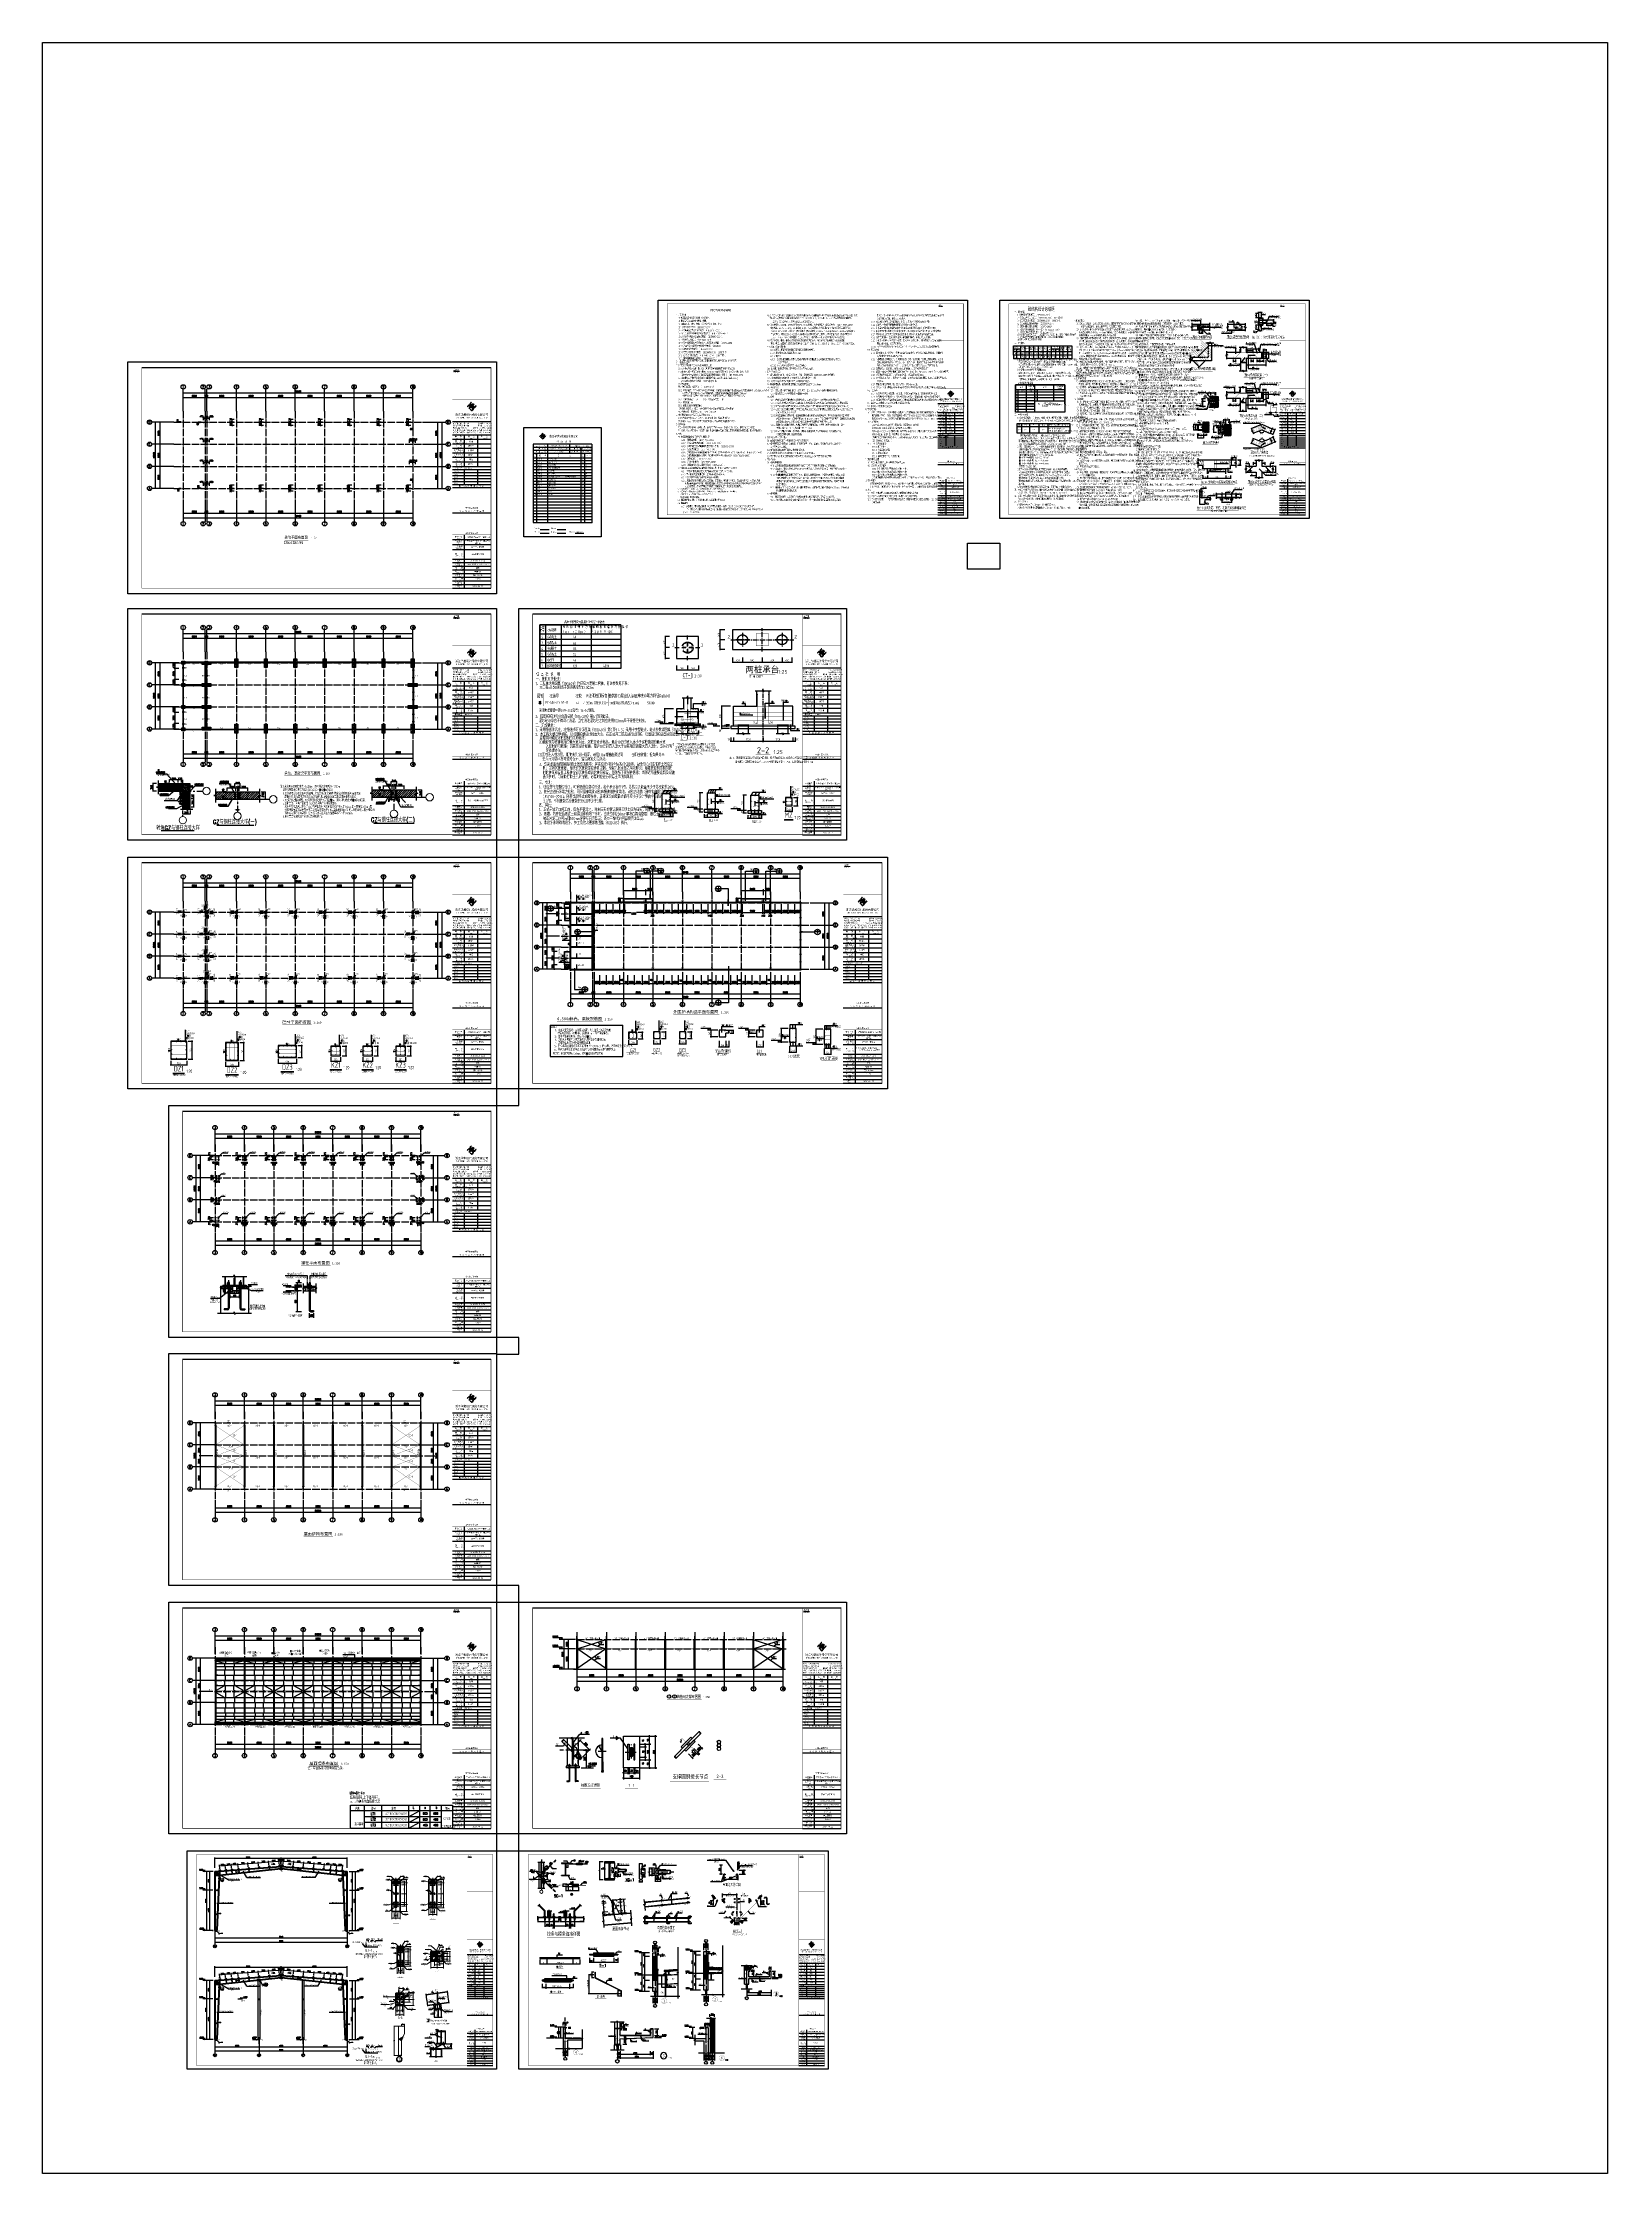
# Model space of a CAD drawing. Header units: millimetres. Extents: x 4533265 to 4958735, y 18976699 to 19555898.
import ezdxf
from ezdxf.enums import TextEntityAlignment as Align

# ---------------------------------------------------------------- set-up
doc = ezdxf.new("R2010")
doc.units = ezdxf.units.MM
doc.header["$LTSCALE"] = 1000
doc.header["$MEASUREMENT"] = 0
for name, pattern in [('2', [5, 1.5, -1, 1.5, -1]), ('3', [19, 15, -1.5, 1, -1.5]), ('ACAD_ISO02W100', [15, 12, -3]), ('ACAD_ISO04W100', [30.5, 24, -3, 0.5, -3]), ('CENTER', [2, 1.25, -0.25, 0.25, -0.25]), ('CENTER2', [28.575, 19.05, -3.175, 3.175, -3.175]), ('CENTERX2', [4, 2.5, -0.5, 0.5, -0.5]), ('DASH', [0.35, 0.25, -0.1]), ('DASHED', [25.719999, 12.86, -12.86]), ('DOTE', [2.42, 2, -0.2, 0.02, -0.2]), ('HIDDEN', [0.375, 0.25, -0.125]), ('HIDDEN2', [0.45, 0.3, -0.15]), ('HIDDENX2', [19.05, 12.7, -6.35]), ('线型2', [5, 3, -2]), ('线型3', [750, 450, -300]), ('线型4', [2.5, 1.5, -1]), ('线型6', [8.75, 5, -1.25, 1.25, -1.25])]:
    doc.linetypes.add(name, pattern=pattern)
doc.layers.get('Defpoints').update_dxf_attribs({"color": 1})
for name, color, linetype in [('0 - 填充', 251, 'Continuous'), ('03', 3, 'Continuous'), ('1', 7, 'Continuous'), ('1001', 3, 'Continuous'), ('11', 3, 'Continuous'), ('140', 2, 'Continuous'), ('1507', 6, 'Continuous'), ('18', 2, 'Continuous'), ('3', 3, 'Continuous'), ('3T_BAR', 7, 'Continuous'), ('3T_WOOD', 21, 'Continuous'), ('56', 253, 'Continuous'), ('_TCH_MASK', 7, 'Continuous'), ('AXIS', 145, 'Continuous'), ('AXIS_DE', 253, 'CENTER'), ('AXIS_TEXT', 7, 'Continuous'), ('AXIS_外部', 171, 'Continuous'), ('BALCONY', 6, 'Continuous'), ('BASE_DE', 7, 'Continuous'), ('BASE_DE_DIM', 3, 'Continuous'), ('BASE_DE_NUM', 7, 'Continuous'), ('BASE_DE_REIN', 1, 'Continuous'), ('BASE_DE_TEXT', 7, 'Continuous'), ('BASE_PILE_XT', 7, 'Continuous'), ('BASE_PLAT_XT', 7, 'Continuous'), ('BASE_PLAT_XT_DIM', 3, 'Continuous'), ('BASE_PLAT_XT_REIND', 1, 'Continuous'), ('BASE_PLAT_XT_REINL', 1, 'Continuous'), ('BASE_PLAT_XT_TEXT', 7, 'Continuous'), ('BEAM_DE', 7, 'Continuous'), ('BEAM_DE_DIM', 3, 'Continuous'), ('BEAM_DE_NUM', 7, 'Continuous'), ('BEAM_DE_REIN', 1, 'Continuous'), ('BEAM_DE_TEXT', 7, 'Continuous'), ('BOLT', 252, 'Continuous'), ('BOLTFILL', 2, 'Continuous'), ('Boltx', 252, 'DASHED'), ('bz', 23, 'Continuous'), ('COLU', 253, 'Continuous'), ('COLU_DE', 7, 'Continuous'), ('COLU_DE_DIM', 3, 'Continuous'), ('COLU_DE_NUM', 7, 'Continuous'), ('COLU_DE_REIN', 1, 'Continuous'), ('COLU_DE_TEXT', 7, 'Continuous'), ('COLU_DE_TH', 7, 'Continuous'), ('COLU_DE_THICK', 7, 'Continuous'), ('COLU_DIM', 3, 'Continuous'), ('COLU_HATCH', 251, 'Continuous'), ('dim', 7, 'Continuous'), ('DIM1', 3, 'Continuous'), ('DIM_ELEV', 3, 'Continuous'), ('DIM_IDEN', 171, 'Continuous'), ('DIM_LEAD', 145, 'Continuous'), ('DIM_SYMB', 165, 'Continuous'), ('DOTE', 250, 'DOTE'), ('FRAMING', 2, 'Continuous'), ('GL', 2, 'Continuous'), ('GROUND', 150, 'Continuous'), ('JDX', 6, 'Continuous'), ('L', 4, 'Continuous'), ('LATRINE', 6, 'Continuous'), ('LAYER3', 3, 'CENTER'), ('my_comment_text', 7, 'Continuous'), ('my_pile', 7, 'CENTERX2'), ('NUM', 7, 'Continuous'), ('OTHER', 7, 'Continuous'), ('PDIM', 3, 'Continuous'), ('PILE_DE', 7, 'Continuous'), ('PILE_DE_DASH', 9, 'DASHED'), ('PT', 4, 'Continuous'), ('PUB_DIM', 161, 'Continuous'), ('PUB_TEXT', 7, 'Continuous'), ('PUB_TEXT @ 1', 7, 'Continuous'), ('PUB_TITLE', 4, 'Continuous'), ('REIN', 1, 'Continuous'), ('S', 2, 'Continuous'), ('S-TEXT', 7, 'Continuous'), ('S_FLOOR', 2, 'Continuous'), ('S_NET', 240, '2'), ('S_WALL', 11, 'Continuous'), ('S_WINDOW', 4, 'Continuous'), ('STAIR', 2, 'Continuous'), ('SURFACE', 6, 'Continuous'), ('SYMB', 7, 'Continuous'), ('TDB_中实线', 7, 'Continuous'), ('TDB_中心线', 1, 'ACAD_ISO04W100'), ('TDB_文字', 7, 'Continuous'), ('TDB_细实线', 3, 'Continuous'), ('TDB_虚线', 2, 'ACAD_ISO02W100'), ('TEXT', 7, 'Continuous'), ('THICK', 6, 'Continuous'), ('THIN', 7, 'Continuous'), ('TK', 4, 'Continuous'), ('USER', 3, 'Continuous'), ('WALL', 9, 'Continuous'), ('WINDOW', 140, 'Continuous'), ('XIANGTU', 7, 'Continuous'), ('中粗', 4, 'Continuous'), ('中粗线', 2, 'Continuous'), ('刚架', 2, 'Continuous'), ('变更内容', 7, 'Continuous'), ('图层1', 8, 'Continuous'), ('图形', 2, 'Continuous'), ('基础边线', 2, 'Continuous'), ('填充', 8, 'Continuous'), ('尺寸线及数字', 3, 'Continuous'), ('屋面隅撑', 7, 'Continuous'), ('彩板', 4, 'Continuous'), ('折断号', 3, 'Continuous'), ('文字', 4, 'Continuous'), ('标注', 7, 'Continuous'), ('梁柱', 3, 'Continuous'), ('梁集中标注', 2, 'Continuous'), ('檩条拉条', 253, 'Continuous'), ('沉降观测-室内', 6, 'Continuous'), ('沉降观测-室外', 9, 'Continuous'), ('砌体-小孔砖', 50, 'Continuous'), ('细实线', 7, 'Continuous'), ('细线', 7, 'Continuous'), ('结构说明修改', 6, 'Continuous'), ('节点', 7, 'Continuous'), ('节点剖面窗', 140, 'Continuous'), ('表格', 7, 'Continuous'), ('轮廓线', 7, 'Continuous'), ('轴线__尺寸数字', 253, 'Continuous'), ('连接件', 2, 'Continuous'), ('连接板', 3, 'Continuous'), ('钢材层', 2, 'Continuous'), ('钢梁', 4, 'Continuous'), ('锚栓', 2, 'Continuous'), ('阳角加筋', 7, 'Continuous')]:
    doc.layers.add(name, color=color, linetype=linetype)
for name, color, linetype, lineweight in [('10', 7, 'Continuous', 35), ('1000', 2, 'Continuous', 35), ('112', 9, 'Continuous', 18), ('114', 2, 'Continuous', 18), ('116', 1, 'Continuous', 35), ('12', 2, 'Continuous', 35), ('14', 2, 'Continuous', 35), ('1506', 2, 'Continuous', 18), ('20', 2, 'Continuous', 35), ('my_dimtext', 7, 'Continuous', 0), ('Pkpm_柱子', 3, 'Continuous', 35), ('S_BeamDimMass', 2, 'Continuous', 25), ('墙线__粗线', 7, 'Continuous', 18), ('字符串标注', 9, 'Continuous', 18), ('尺寸标注', 9, 'Continuous', 18), ('尺寸线', 7, 'Continuous', 13), ('层10', 7, 'Continuous', 35), ('柱子', 3, 'Continuous', 35), ('梁', 4, 'Continuous', 18), ('梁原位标注', 7, 'Continuous', 25), ('梁虚线', 134, '线型3', 18), ('梁集中标注竖向', 2, 'Continuous', 25), ('次梁箍筋', 1, 'Continuous', 40), ('焊缝标注', 9, 'Continuous', 18), ('索引符号标注', 9, 'Continuous', 18), ('编号标注', 9, 'Continuous', 18), ('螺栓孔标注', 9, 'Continuous', 18), ('钢板标注', 9, 'Continuous', 18)]:
    doc.layers.add(name, color=color, linetype=linetype, lineweight=lineweight)
doc.styles.add('-仿宋_GB2312', font='', dxfattribs={"width": 0.7})
doc.styles.add('-宋体', font='', dxfattribs={"width": 0.8})
doc.styles.add('11', font='')
doc.styles.add('_HZDX', font='txt.shx', dxfattribs={"width": 0.8, "bigfont": 'HZDX.shx'})
doc.styles.add('_HZTXT', font='txt.shx', dxfattribs={"width": 0.8, "bigfont": 'hztxt.shx'})
doc.styles.add('_TCH_AXIS', font='COMPLEX', dxfattribs={"bigfont": 'GBCBIG'})
doc.styles.add('_TCH_DIM', font='SIMPLEX', dxfattribs={"bigfont": 'GBCBIG'})
doc.styles.add('_TCH_DIM_T3', font='SIMPLEX', dxfattribs={"width": 0.705882, "bigfont": 'GBCBIG'})
doc.styles.add('_TCH_DYN', font='')
doc.styles.add('_TCH_LABEL', font='COMPLEX', dxfattribs={"bigfont": 'GBCBIG'})
doc.styles.add('_TXT', font='SIMPLEX.shx', dxfattribs={"width": 0.6})
doc.styles.add('COMP', font='COMPLEX.shx', dxfattribs={"bigfont": 'hztxt'})
doc.styles.add('COMPLEX', font='COMPLEX')
doc.styles.add('DIM_FONT', font='SIMPLEX', dxfattribs={"width": 0.7, "bigfont": 'GBCBIG'})
doc.styles.add('FromPkpm', font='Pkpmeng', dxfattribs={"width": 0.7, "bigfont": 'hztxt'})
doc.styles.add('HS', font='天和字符.shx', dxfattribs={"width": 0.7, "bigfont": '天和汉字.shx'})
doc.styles.add('HT', font='simhei.ttf', dxfattribs={"width": 0.7})
doc.styles.add('HZDX', font='txt', dxfattribs={"height": 4, "bigfont": 'HZDX'})
doc.styles.add('HZTXT', font='tssdeng.shx', dxfattribs={"width": 0.7, "bigfont": 'hztxt.shx'})
doc.styles.add('PkpmHz', font='Pkpmeng', dxfattribs={"width": 0.7, "bigfont": 'hztxt'})
doc.styles.add('ROMANS', font='romans', dxfattribs={"width": 0.65, "height": 231.275})
doc.styles.get("Standard").update_dxf_attribs({"font": 'gbenor.shx', "bigfont": 'gbcbig.shx'})
doc.styles.add('TDB-HZDX', font='simplex.shx', dxfattribs={"width": 0.8, "bigfont": 'hzdx.shx'})
doc.styles.add('TDB-仿宋', font='', dxfattribs={"width": 0.8})
doc.styles.add('TDB_文字', font='gbxwxt.shx', dxfattribs={"width": 0.8, "bigfont": 'hzdx.shx'})
doc.styles.add('TK-LG-B', font='', dxfattribs={"width": 0.75})
doc.styles.add('TSSD_Dimension', font='Tssdeng.shx', dxfattribs={"width": 0.7, "bigfont": 'hztxt.shx'})
doc.styles.add('TSSD_DIMENSION_T3', font='Tssdeng.shx', dxfattribs={"width": 0.7, "bigfont": 'hztxt.shx'})
doc.styles.add('TSSD_Label', font='tssdeng.shx', dxfattribs={"width": 0.7, "bigfont": 'hztxt.shx'})
doc.styles.add('TSSD_Norm', font='Tssdeng.shx', dxfattribs={"bigfont": 'hztxt.shx'})
doc.styles.add('TSSD_REIN', font='tssdeng.shx', dxfattribs={"width": 0.7, "bigfont": 'tssdchn.shx'})
doc.styles.add('Z10', font='romans.shx', dxfattribs={"width": 0.7, "height": 1000, "bigfont": 'hztxt.shx'})
doc.styles.add('Z3', font='txt.shx', dxfattribs={"width": 0.8, "height": 300, "bigfont": 'hztxt.shx'})
doc.styles.add('图框', font='')
doc.styles.add('图框字体', font='', dxfattribs={"width": 0.8})
doc.styles.add('图框文字3', font='', dxfattribs={"width": 0.8})
doc.styles.add('图签宋体', font='', dxfattribs={"height": 300})
doc.styles.add('图签黑体', font='simhei.ttf', dxfattribs={"height": 550})
doc.styles.add('宋体', font='', dxfattribs={"width": 0.8})
doc.styles.add('黑体', font='simhei.ttf', dxfattribs={"width": 0.8})
doc.styles.get('-仿宋_GB2312').set_extended_font_data('SimSun')
doc.styles.get('-宋体').set_extended_font_data('SimSun')
doc.styles.get('11').set_extended_font_data('SimSun')
doc.styles.get('_TCH_DYN').set_extended_font_data('SimSun')
doc.styles.get('TDB-仿宋').set_extended_font_data('FangSong_GB2312')
doc.styles.get('TK-LG-B').set_extended_font_data('SimSun')
doc.styles.get('图框').set_extended_font_data('SimSun')
doc.styles.get('图框字体').set_extended_font_data('NSimSun')
doc.styles.get('图框文字3').set_extended_font_data('SimSun')
doc.styles.get('图签宋体').set_extended_font_data('NSimSun')
doc.styles.get('宋体').set_extended_font_data('SimSun')
doc.dimstyles.new('100', dxfattribs={"dimtxt": 250, "dimasz": 200, "dimexe": 250, "dimexo": 300, "dimgap": 150, "dimtad": 1, "dimdec": 0, "dimzin": 0, "dimdsep": 46, "dimtxsty": 'Standard', "dimblk": 'ARCHTICK', "dimcen": 0.09, "dimclrd": 256, "dimclre": 256, "dimclrt": 256, "dimadec": 0, "dimazin": 0, "dimtfac": 1, "dimtdec": 0, "dimtix": 1, "dimtmove": 2, "dimatfit": 3, "dimldrblk": 'ARCHTICK', "dimfxl": 0, "dimtolj": 1, "dimtzin": 0, "dimarcsym": 0})
doc.dimstyles.new('_TCH_ARCH&&100', dxfattribs={"dimtxt": 297.5, "dimasz": 100, "dimexe": 250, "dimexo": 300, "dimgap": 100, "dimtad": 1, "dimdec": 0, "dimzin": 0, "dimdsep": 46, "dimtxsty": '_TCH_DIM_T3', "dimblk": 'ARCHTICK', "dimcen": 0.09, "dimclrt": 7, "dimazin": 2, "dimtfac": 1, "dimtdec": 0, "dimtix": 1, "dimtmove": 2, "dimatfit": 3, "dimfxl": 0, "dimtolj": 1, "dimtzin": 0, "dimarcsym": 0})
doc.dimstyles.new('_TCH_ARCH&&150', dxfattribs={"dimtxt": 446.25, "dimasz": 150, "dimexe": 375, "dimexo": 450, "dimgap": 189.375, "dimtad": 1, "dimdec": 0, "dimzin": 0, "dimdsep": 46, "dimtxsty": '_TCH_DIM_T3', "dimblk": 'ARCHTICK', "dimcen": 0.09, "dimclrt": 7, "dimazin": 2, "dimtfac": 1, "dimtdec": 0, "dimtix": 1, "dimtmove": 2, "dimatfit": 3, "dimfxl": 0, "dimtolj": 1, "dimtzin": 0, "dimarcsym": 0})
doc.dimstyles.new('_TCH_ARCH&&20', dxfattribs={"dimtxt": 59.5, "dimasz": 20, "dimexe": 50, "dimexo": 60, "dimgap": 20, "dimtad": 1, "dimdec": 0, "dimzin": 0, "dimdsep": 46, "dimtxsty": '_TCH_DIM_T3', "dimblk": 'ARCHTICK', "dimcen": 0.09, "dimclrt": 7, "dimazin": 2, "dimtfac": 1, "dimtdec": 0, "dimtix": 1, "dimtmove": 2, "dimatfit": 3, "dimfxl": 0, "dimtolj": 1, "dimtzin": 0, "dimarcsym": 0})
doc.dimstyles.new('AXIS', dxfattribs={"dimtxt": 300, "dimasz": 1, "dimexe": 250, "dimexo": 300, "dimgap": 150, "dimtad": 1, "dimdec": 0, "dimzin": 0, "dimdsep": 46, "dimtxsty": 'DIM_FONT', "dimblk": '_DIMX', "dimcen": 0.09, "dimse1": 1, "dimse2": 1, "dimclrt": 7, "dimadec": 0, "dimazin": 0, "dimtfac": 1, "dimtdec": 0, "dimtix": 1, "dimtmove": 2, "dimatfit": 3, "dimldrblk": '_DIMX', "dimfxl": 0, "dimtolj": 1, "dimtzin": 0, "dimarcsym": 0})
doc.dimstyles.new('dimn', dxfattribs={"dimtxt": 300, "dimasz": 1, "dimexe": 250, "dimexo": 300, "dimgap": 150, "dimtad": 1, "dimdec": 0, "dimzin": 0, "dimdsep": 46, "dimtxsty": 'DIM_FONT', "dimblk": '_DIMX', "dimcen": 0, "dimdle": 100, "dimclrt": 7, "dimadec": 1, "dimazin": 0, "dimtfac": 1, "dimtdec": 0, "dimtix": 1, "dimtmove": 2, "dimatfit": 3, "dimldrblk": 'ARCHTICK', "dimfxl": 0, "dimtolj": 1, "dimtzin": 0, "dimarcsym": 0})
doc.dimstyles.new('DIMN150', dxfattribs={"dimscale": 1.5, "dimtxt": 300, "dimasz": 100, "dimexe": 250, "dimexo": 300, "dimgap": 150, "dimtad": 1, "dimdec": 0, "dimzin": 0, "dimdsep": 46, "dimtxsty": 'DIM_FONT', "dimblk": 'ARCHTICK', "dimcen": 0.09, "dimclrt": 7, "dimadec": 0, "dimazin": 0, "dimtfac": 1, "dimtdec": 0, "dimtix": 1, "dimtmove": 2, "dimatfit": 3, "dimfxl": 0, "dimtolj": 1, "dimtzin": 0, "dimarcsym": 0})
doc.dimstyles.new('ISO-25_WS', dxfattribs={"dimtxt": 3, "dimasz": 100, "dimexe": 60, "dimexo": 0, "dimgap": 10, "dimtad": 1, "dimdec": 0, "dimdsep": 46, "dimtxsty": 'Z3', "dimblk1": 'ARCHTICK', "dimblk2": 'ARCHTICK', "dimsah": 1, "dimcen": 2.5, "dimclrd": 4, "dimclre": 4, "dimclrt": 7, "dimadec": 0, "dimazin": 0, "dimtfac": 1, "dimtdec": 4, "dimtmove": 2, "dimatfit": 3, "dimldrblk": 'ARCHTICK', "dimfxl": 0, "dimtolj": 1, "dimtzin": 0, "dimarcsym": 0})
doc.dimstyles.new('TDB_标准', dxfattribs={"dimtxt": 250, "dimasz": 130, "dimexe": 150, "dimexo": 200, "dimgap": 60, "dimtad": 1, "dimdec": 0, "dimzin": 0, "dimdsep": 46, "dimtxsty": 'TDB-HZDX', "dimblk1": 'ARCHTICK', "dimblk2": 'ARCHTICK', "dimsah": 1, "dimcen": 0.1, "dimdle": 150, "dimclrd": 3, "dimclre": 3, "dimclrt": 7, "dimadec": 0, "dimazin": 0, "dimtfac": 0.828571, "dimtdec": 0, "dimtofl": 0, "dimtmove": 0, "dimatfit": 3, "dimldrblk": 'ARCHTICK', "dimfxl": 0, "dimtolj": 1, "dimtzin": 5, "dimarcsym": 0})
doc.dimstyles.new('TSSD_100_100', dxfattribs={"dimtxt": 350, "dimasz": 100, "dimexe": 100, "dimexo": 250, "dimgap": 100, "dimtad": 1, "dimdec": 0, "dimzin": 0, "dimdsep": 46, "dimtxsty": 'TSSD_Dimension', "dimblk": 'ARCHTICK', "dimblk1": 'ARCHTICK', "dimblk2": 'ARCHTICK', "dimcen": 0, "dimdle": 100, "dimclrt": 7, "dimadec": 0, "dimazin": 0, "dimtfac": 1, "dimtdec": 0, "dimtix": 1, "dimtmove": 2, "dimatfit": 3, "dimfxl": 0, "dimtolj": 1, "dimtzin": 0, "dimarcsym": 0})
doc.dimstyles.new('TSSD_100_100$TCH&&50', dxfattribs={"dimtxt": 350, "dimasz": 100, "dimexe": 100, "dimexo": 250, "dimgap": 100, "dimtad": 1, "dimdec": 0, "dimzin": 0, "dimdsep": 46, "dimtxsty": 'TSSD_DIMENSION_T3', "dimblk": 'ARCHTICK', "dimblk1": 'ARCHTICK', "dimblk2": 'ARCHTICK', "dimcen": 0, "dimdle": 100, "dimclrt": 7, "dimadec": 0, "dimazin": 0, "dimtfac": 1, "dimtdec": 0, "dimtix": 1, "dimtmove": 2, "dimatfit": 3, "dimfxl": 0, "dimtolj": 1, "dimtzin": 0, "dimarcsym": 0})
doc.dimstyles.new('TSSD_150_150', dxfattribs={"dimtxt": 475, "dimasz": 150, "dimexe": 150, "dimexo": 375, "dimgap": 150, "dimtad": 1, "dimdec": 0, "dimzin": 0, "dimdsep": 46, "dimtxsty": 'TSSD_Dimension', "dimblk": 'ARCHTICK', "dimcen": 0, "dimdle": 150, "dimclrt": 7, "dimadec": 0, "dimazin": 0, "dimtfac": 1, "dimtdec": 0, "dimtix": 1, "dimtmove": 2, "dimatfit": 3, "dimfxl": 0, "dimtolj": 1, "dimtzin": 0, "dimarcsym": 0})
doc.dimstyles.new('TSSD_20_100', dxfattribs={"dimtxt": 350, "dimasz": 100, "dimexe": 100, "dimexo": 250, "dimgap": 100, "dimtad": 1, "dimdec": 0, "dimlfac": 0.2, "dimzin": 0, "dimdsep": 46, "dimtxsty": 'TSSD_Dimension', "dimblk": 'ARCHTICK', "dimblk1": 'ARCHTICK', "dimblk2": 'ARCHTICK', "dimcen": 0, "dimdle": 100, "dimclrt": 7, "dimadec": 0, "dimazin": 0, "dimtfac": 1, "dimtdec": 0, "dimtix": 1, "dimtmove": 2, "dimatfit": 3, "dimfxl": 0, "dimtolj": 1, "dimtzin": 0, "dimarcsym": 0})
doc.dimstyles.new('TSSD_20_150', dxfattribs={"dimtxt": 525, "dimasz": 150, "dimexe": 150, "dimexo": 375, "dimgap": 150, "dimtad": 1, "dimdec": 0, "dimlfac": 0.133333, "dimzin": 0, "dimdsep": 46, "dimtxsty": 'TSSD_Dimension', "dimblk": 'ARCHTICK', "dimblk1": 'ARCHTICK', "dimblk2": 'ARCHTICK', "dimcen": 0, "dimdle": 150, "dimclrt": 7, "dimadec": 0, "dimazin": 0, "dimtfac": 1, "dimtdec": 0, "dimtix": 1, "dimtmove": 2, "dimatfit": 3, "dimfxl": 0, "dimtolj": 1, "dimtzin": 0, "dimarcsym": 0})
doc.dimstyles.new('TSSD_25_100', dxfattribs={"dimtxt": 350, "dimasz": 100, "dimexe": 100, "dimexo": 250, "dimgap": 100, "dimtad": 1, "dimdec": 0, "dimlfac": 0.25, "dimzin": 0, "dimdsep": 46, "dimtxsty": 'TSSD_Dimension', "dimblk": 'ARCHTICK', "dimblk1": 'ARCHTICK', "dimblk2": 'ARCHTICK', "dimcen": 0, "dimdle": 100, "dimclrt": 7, "dimadec": 0, "dimazin": 0, "dimtfac": 1, "dimtdec": 0, "dimtix": 1, "dimtmove": 2, "dimatfit": 3, "dimfxl": 0, "dimtolj": 1, "dimtzin": 0, "dimarcsym": 0})
doc.dimstyles.new('TSSD_30_100', dxfattribs={"dimtxt": 350, "dimasz": 100, "dimexe": 100, "dimexo": 250, "dimgap": 100, "dimtad": 1, "dimdec": 0, "dimlfac": 0.3, "dimzin": 0, "dimdsep": 46, "dimtxsty": 'TSSD_Dimension', "dimblk": 'ARCHTICK', "dimcen": 0, "dimdle": 100, "dimclrt": 7, "dimadec": 0, "dimazin": 0, "dimtfac": 1, "dimtdec": 0, "dimtix": 1, "dimtmove": 2, "dimatfit": 3, "dimfxl": 0, "dimtolj": 1, "dimtzin": 0, "dimarcsym": 0})
pattern_1 = [(50, (-69297.32, 10383.48), (320.6682, -28.0548), [33.5305, -368.8358]), (355, (-69297.32, 10383.5), (-62.0321, 336.2853), [26.8244, -295.0687]), (100.4514, (-69270.6, 10381.15), (258.6363, 308.2303), [28.4966, -313.4622]), (46.1842, (-69297.32, 10472.9), (477.1354, -73.9992), [50.2958, -553.2537]), (96.6356, (-69257.56, 10466.73), (417.863, 435.5025), [42.745, -470.1932]), (351.1842, (-69297.3, 10472.9), (417.8628, 435.5028), [40.2366, -442.603]), (21, (-69252.62, 10450.55), (266.8615, -180.0003), [33.5305, -368.8358]), (326, (-69252.6, 10450.55), (108.7799, 324.1955), [26.8244, -295.0687]), (71.4514, (-69230.38, 10435.55), (375.6415, 144.1949), [28.4966, -313.4622]), (37.5, (-69297.32, 10383.48), (5.43635, 148.8281), [0, -291.49207, 0, -299.5394, 0, -296.18634]), (7.5, (-69297.32, 10383.48), (117.61148, 176.3311), [0, -170.78216, 0, -284.78596, 0, -112.8861]), (327.5, (-69397.02, 10383.48), (238.65798, -10.08369), [0, -111.76843, 0, -348.7175, 0, -462.7213]), (317.5, (-69441.73, 10383.48), (260.7272, 44.7543), [0, -145.29896, 0, -231.5842, 0, -328.5992])]
pattern_2 = [(45, (-390992.167, -478038.838), (-10.10278814, 10.10278814), []), (45, (-390988.8, -478038.838), (-10.10278814, 10.10278814), []), (45, (-390985.432, -478038.838), (-10.10278814, 10.10278814), []), (45, (-390982.064, -478038.838), (-10.10278814, 10.10278814), [])]
pattern_3 = [(45, (0, 35.9), (-35.3553532, 35.3553532), [])]

# ---------------------------------------------------------------- blocks, each defined once
blk = doc.blocks.new('_ArchTick')
at = {"color": 0, "linetype": 'ByBlock', "const_width": 0.4}
blk.add_lwpolyline([(-0.5, -0.5), (0.5, 0.5)], dxfattribs=at)
blk = doc.blocks.new('A$C053D6479')
at = {"layer": 'PUB_TITLE'}
h = blk.add_hatch(color=256, dxfattribs=at)
h.dxf.hatch_style = 1
edge = h.paths.add_edge_path()
edge.add_spline(control_points=[(1026, 827), (1105, 920), (1188, 1008), (1266, 1102)], knot_values=[13, 13, 13, 13, 14, 14, 14, 14], degree=3, periodic=0)
edge.add_spline(control_points=[(1266, 1102), (1258, 1111), (1249, 1119), (1239, 1116)], knot_values=[12, 12, 12, 12, 13, 13, 13, 13], degree=3, periodic=0)
edge.add_spline(control_points=[(1239, 1116), (1210, 1107), (1179, 1092), (1144, 1077)], knot_values=[11, 11, 11, 11, 12, 12, 12, 12], degree=3, periodic=0)
edge.add_spline(control_points=[(1144, 1077), (1109, 1063), (1069, 1053), (1047, 1038)], knot_values=[10, 10, 10, 10, 11, 11, 11, 11], degree=3, periodic=0)
edge.add_spline(control_points=[(1047, 1038), (1028, 1026), (1007, 992), (991, 972)], knot_values=[9, 9, 9, 9, 10, 10, 10, 10], degree=3, periodic=0)
edge.add_spline(control_points=[(991, 972), (942, 913), (899, 868), (849, 810)], knot_values=[8, 8, 8, 8, 9, 9, 9, 9], degree=3, periodic=0)
edge.add_spline(control_points=[(849, 810), (842, 801), (822, 776), (822, 775)], knot_values=[7, 7, 7, 7, 8, 8, 8, 8], degree=3, periodic=0)
edge.add_spline(control_points=[(822, 775), (823, 771), (848, 752), (859, 744)], knot_values=[6, 6, 6, 6, 7, 7, 7, 7], degree=3, periodic=0)
edge.add_spline(control_points=[(859, 744), (949, 670), (1035, 592), (1122, 521)], knot_values=[5, 5, 5, 5, 6, 6, 6, 6], degree=3, periodic=0)
edge.add_spline(control_points=[(1122, 521), (1153, 527), (1185, 530), (1217, 533)], knot_values=[4, 4, 4, 4, 5, 5, 5, 5], degree=3, periodic=0)
edge.add_spline(control_points=[(1217, 533), (1246, 535), (1293, 532), (1316, 542)], knot_values=[3, 3, 3, 3, 4, 4, 4, 4], degree=3, periodic=0)
edge.add_spline(control_points=[(1316, 542), (1327, 547), (1338, 565), (1349, 579)], knot_values=[2, 2, 2, 2, 3, 3, 3, 3], degree=3, periodic=0)
edge.add_spline(control_points=[(1349, 579), (1423, 670), (1507, 759), (1572, 848)], knot_values=[1, 1, 1, 1, 2, 2, 2, 2], degree=3, periodic=0)
edge.add_spline(control_points=[(1572, 848), (1564, 852), (1561, 861), (1551, 862)], knot_values=[0, 0, 0, 0, 1, 1, 1, 1], degree=3, periodic=0)
edge.add_spline(control_points=[(1551, 862), (1469, 769), (1393, 671), (1310, 579)], knot_values=[15, 15, 15, 15, 16, 16, 16, 16], degree=3, periodic=0)
edge.add_spline(control_points=[(1310, 579), (1216, 662), (1118, 742), (1026, 827)], knot_values=[14, 14, 14, 14, 15, 15, 15, 15], degree=3, periodic=0)
at = {"layer": 'TK'}
for points, knots in [([(555, 949), (624, 891), (699, 833), (760, 773), (689, 691), (614, 604), (539, 517), (529, 505), (516, 487), (506, 482), (492, 475), (469, 472), (452, 467), (416, 456), (383, 448), (342, 438), (323, 433), (297, 422), (293, 440), (291, 452), (313, 470), (322, 480), (400, 566), (477, 652), (553, 736), (460, 815), (366, 894), (270, 970), (183, 883), (101, 791), (16, 703), (-18, 714), (9, 735), (28, 755), (103, 838), (192, 930), (266, 1005), (319, 1009), (387, 1005), (442, 1007), (456, 1008), (472, 1011), (485, 1007), (507, 1000), (534, 967), (555, 949)], [0, 0, 0, 0, 1, 1, 1, 2, 2, 2, 3, 3, 3, 4, 4, 4, 5, 5, 5, 6, 6, 6, 7, 7, 7, 8, 8, 8, 9, 9, 9, 10, 10, 10, 11, 11, 11, 12, 12, 12, 13, 13, 13, 14, 14, 14, 15, 15, 15, 15]), ([(1031, 1298), (1066, 1286), (1054, 1262), (1045, 1224), (1036, 1188), (1031, 1158), (1024, 1121), (1020, 1104), (1017, 1085), (1012, 1071), (1004, 1052), (976, 1026), (956, 1003), (906, 946), (866, 899), (814, 839), (806, 829), (789, 806), (787, 806), (777, 804), (728, 856), (719, 864), (651, 922), (580, 978), (514, 1036), (509, 1106), (488, 1176), (479, 1247), (570, 1343), (663, 1436), (758, 1526), (764, 1523), (768, 1518), (774, 1515), (693, 1422), (599, 1343), (520, 1249), (607, 1171), (698, 1096), (789, 1021), (874, 1109), (950, 1206), (1031, 1298)], [0, 0, 0, 0, 1, 1, 1, 2, 2, 2, 3, 3, 3, 4, 4, 4, 5, 5, 5, 6, 6, 6, 7, 7, 7, 8, 8, 8, 9, 9, 9, 10, 10, 10, 11, 11, 11, 12, 12, 12, 13, 13, 13, 14, 14, 14, 14]), ([(1097, 490), (1100, 425), (1106, 361), (1107, 294), (1018, 207), (925, 121), (830, 33), (818, 21), (800, 0), (787, 0), (768, -1), (725, 49), (712, 60), (662, 103), (616, 143), (568, 186), (545, 207), (518, 224), (499, 250), (501, 259), (511, 261), (516, 267), (609, 192), (696, 111), (785, 33), (883, 118), (977, 208), (1070, 298), (992, 373), (892, 456), (803, 534), (791, 544), (768, 561), (766, 569), (761, 588), (776, 634), (780, 655), (785, 690), (788, 721), (795, 746), (897, 661), (998, 576), (1097, 490)], [0, 0, 0, 0, 1, 1, 1, 2, 2, 2, 3, 3, 3, 4, 4, 4, 5, 5, 5, 6, 6, 6, 7, 7, 7, 8, 8, 8, 9, 9, 9, 10, 10, 10, 11, 11, 11, 12, 12, 12, 13, 13, 13, 14, 14, 14, 14]), ([(1551, 862), (1561, 861), (1564, 852), (1572, 848), (1507, 759), (1423, 670), (1349, 579), (1338, 565), (1327, 547), (1316, 542), (1293, 532), (1246, 535), (1217, 533), (1185, 530), (1153, 527), (1122, 521), (1035, 592), (949, 670), (859, 744), (848, 752), (823, 771), (822, 775), (822, 776), (842, 801), (849, 810), (899, 868), (942, 913), (991, 972), (1007, 992), (1028, 1026), (1047, 1038), (1069, 1053), (1109, 1063), (1144, 1077), (1179, 1092), (1210, 1107), (1239, 1116), (1249, 1119), (1258, 1111), (1266, 1102), (1188, 1008), (1105, 920), (1026, 827), (1118, 742), (1216, 662), (1310, 579), (1393, 671), (1469, 769), (1551, 862)], [0, 0, 0, 0, 1, 1, 1, 2, 2, 2, 3, 3, 3, 4, 4, 4, 5, 5, 5, 6, 6, 6, 7, 7, 7, 8, 8, 8, 9, 9, 9, 10, 10, 10, 11, 11, 11, 12, 12, 12, 13, 13, 13, 14, 14, 14, 15, 15, 15, 16, 16, 16, 16])]:
    blk.add_open_spline(points, degree=3, knots=knots, dxfattribs=at)
blk = doc.blocks.new('GeYuanFrame_57750433', base_point=(20.1, 4.5))
at = {"layer": 'PUB_TITLE'}
for points in [[(803.1, 235.3), (803.1, 292.7)], [(827.1, 235.3), (827.1, 292.7)], [(803.1, 202.3), (803.1, 229.8)], [(827.1, 202.3), (827.1, 229.8)], [(803.1, 14.5), (803.1, 111.3)]]:
    blk.add_lwpolyline(points, dxfattribs=at)
at = {"layer": 'TK'}
for p, q in [((781.1, 316.9), (851.1, 316.9)), ((781.1, 284.5), (851.1, 284.5)), ((781.1, 276.3), (851.1, 276.3)), ((781.1, 268.1), (851.1, 268.1)), ((781.1, 259.9), (851.1, 259.9)), ((781.1, 251.7), (851.1, 251.7)), ((781.1, 243.5), (851.1, 243.5)), ((781.1, 235.3), (851.1, 235.3)), ((781.1, 235.3), (851.1, 235.3)), ((781.1, 102.5), (851.1, 102.5)), ((781.1, 93.7), (851.1, 93.7)), ((781.1, 84.9), (803.1, 84.9)), ((781.1, 84.9), (851.1, 84.9)), ((781.1, 67.4), (851.1, 67.4)), ((781.1, 67.3), (851.1, 67.3)), ((781.1, 60.8), (851.1, 60.8)), ((781.1, 54.2), (851.1, 54.2)), ((781.1, 47.6), (851.1, 47.6)), ((781.1, 41), (851.1, 41)), ((781.1, 34.4), (851.1, 34.4)), ((781.1, 27.8), (851.1, 27.8)), ((781.1, 21.2), (851.1, 21.2)), ((781.1, 14.5), (851.1, 14.5))]:
    blk.add_line(p, q, dxfattribs=at)
blk.add_lwpolyline([(20.1, 4.5), (20.1, 598.5), (861.1, 598.5), (861.1, 4.5)], close=True, dxfattribs=at)
at = {"layer": 'TK', "const_width": 1}
blk.add_lwpolyline([(45.1, 588.5), (851.1, 588.5), (851.1, 14.5), (45.1, 14.5)], close=True, dxfattribs=at)
at = {"layer": 'TK'}
for points, const_width in [([(781.1, 588.5), (781.1, 14.5)], 0.4), ([(781.1, 488.5), (851.1, 488.5)], 0.35), ([(781.1, 357.1), (851.1, 357.1)], 0.35), ([(781.1, 292.7), (851.1, 292.7)], 0.35), ([(781.1, 292.7), (851.1, 292.7)], 0.35), ([(781.1, 235.3), (851.1, 235.3)], 0.35), ([(781.1, 202.3), (851.1, 202.3)], 0.35), ([(781.1, 156.8), (851.1, 156.8)], 0.35), ([(781.1, 111.3), (851.1, 111.3)], 0.35), ([(781.1, 67.4), (851.1, 67.4)], 0.35)]:
    blk.add_lwpolyline(points, dxfattribs=dict(at, const_width=const_width))
for points in [[(781.1, 292.7), (851.1, 292.7)], [(781.1, 235.3), (851.1, 235.3)], [(781.1, 229.8), (851.1, 229.8)], [(781.1, 224.3), (851.1, 224.3)], [(781.1, 218.8), (851.1, 218.8)], [(781.1, 213.3), (851.1, 213.3)], [(781.1, 207.8), (851.1, 207.8)], [(781.1, 202.3), (851.1, 202.3)], [(781.1, 196.8), (851.1, 196.8)], [(781.1, 151.3), (851.1, 151.3)]]:
    blk.add_lwpolyline(points, dxfattribs=at)
at = {"layer": 'PUB_TITLE', "xscale": 0.01000000000021828, "yscale": 0.01000000000021828, "zscale": 0.01}
blk.add_blockref('A$C053D6479', (808.2, 336.3), dxfattribs=at)
at = {"layer": 'TK', "style": '图签宋体'}
for s, height, p in [('总平面', 2.4, (783.2, 583.3)), ('类   别', 2.4, (786, 288.1)), ('姓   名', 2.4, (809.2, 288.1)), ('签   名', 2.4, (832.7, 288.1)), ('专业负责人', 2.4, (783.9, 255.3)), ('项目负责人', 2.4, (784.1, 263.5)), ('专业会签', 2.4, (785.1, 231.2)), ('审   定', 2.4, (786, 279.9)), ('审   核', 2.4, (786, 271.7)), ('校   对', 2.4, (786.4, 247.1)), ('设   计', 2.4, (786.4, 238.9)), ('建  筑', 1.44, (784.6, 227.1)), ('结  构', 1.44, (784.6, 221.6)), ('给排水', 1.44, (784.6, 216.1)), ('暖  通', 1.44, (784.6, 205.1)), ('电  气', 1.44, (784.6, 210.6)), ('单 位 出 图 专 用 章 盖 章', 2.4, (792.7, 198.4)), ('个 人 执 业 专 用 章 盖 章', 2.4, (793.5, 152.8)), ('本图未盖章无效', 2.4, (804.4, 158.7)), ('本图未盖章无效', 2.4, (804.4, 113.2)), ('建设单位', 2.4, (785.4, 106.3)), ('工程名称', 2.4, (785.5, 98.1)), ('图    名', 2.4, (785.6, 75.5)), ('工程编号', 2.4, (785.8, 63.8)), ('子项编号', 2.4, (785.8, 57.2)), ('子项名称', 2.4, (785.8, 89.1)), ('修改版次', 2.4, (785.2, 24.4)), ('完成时间', 2.4, (785.1, 18)), ('设计阶段', 2.4, (785.4, 37.3)), ('比    例', 2.4, (785.6, 30.6)), ('专    业', 2.4, (786, 50.9)), ('图    号', 2.4, (786, 43.8))]:
    blk.add_text(s, height=height, dxfattribs=at).set_placement(p)
at = {"layer": 'TK'}
for s, height, style, width, p in [('SITE PLAN', 1.7, 'ROMANS', 0.76, (783.4, 580.5)), ('建筑行业（建筑工程）甲级           证书编号:A133002877', 2.2, '-宋体', 0.8, (782, 311.8)), ('风景园林工程设计专项甲级           证书编号:A133002877', 2.2, '-宋体', 0.8, (782, 307.8)), ('城乡规划编制资质乙级        证书编号:[浙]城规编(142069)', 2.2, '-宋体', 0.8, (782, 303.8)), ('市政行业（给水工程、排水工程）乙级 证书编号:A233029948', 2.2, '-宋体', 0.8, (782, 299.7)), ('市政行业（道路工程、桥梁工程）乙级 证书编号:A233029948', 2.2, '-宋体', 0.8, (782, 295.7)), ('DISCIPLINE RESPONSIBLE BY', 1.8, 'TSSD_REIN', 0.7, (781.6, 252.5)), ('AUTHORIZED FOR ISSUE BY', 1.8, 'TSSD_REIN', 0.7, (782.1, 277.2)), ('PROJECT DIRECTOR', 1.8, 'TSSD_REIN', 0.7, (785.5, 260.7)), ('REVIEWED BY', 1.8, 'TSSD_REIN', 0.7, (787.4, 268.9)), ('CHECKED BY', 1.8, 'TSSD_REIN', 0.7, (787.8, 244.4)), ('DESIGNED BY', 1.8, 'TSSD_REIN', 0.7, (787.8, 236.3)), ('CATEGORY', 1.8, 'TSSD_REIN', 0.7, (788.3, 285.2)), ('CONFIRMED BY', 1.8, 'TSSD_REIN', 0.7, (802.9, 231.4)), ('NAME', 1.8, 'TSSD_REIN', 0.7, (813.5, 285.2)), ('SIGNATURE', 1.8, 'TSSD_REIN', 0.7, (835.7, 285.2)), ('ARCHITECTURE', 1.08, 'TSSD_REIN', 0.7, (784.7, 225.3)), ('STRUCTURE', 1.08, 'TSSD_REIN', 0.7, (784.7, 219.8)), ('ARCHITECTURE', 1.08, 'TSSD_REIN', 0.7, (784.7, 214.3)), ('ARCHITECTURE', 1.08, 'TSSD_REIN', 0.7, (784.7, 208.8)), ('ARCHITECTURE', 1.08, 'TSSD_REIN', 0.7, (784.7, 203.3)), ('DRAWING TITLE', 1.8, 'TSSD_REIN', 0.7, (787, 72.5)), ('SUB-PROJECT', 1.8, 'TSSD_REIN', 0.7, (787.9, 86.3)), ('PROJECT', 1.8, 'TSSD_REIN', 0.7, (788.5, 95)), ('OWNER', 1.8, 'TSSD_REIN', 0.7, (790, 103.5)), ('PRO N0.', 1.8, 'TSSD_REIN', 0.7, (790, 61.2)), ('PROFESSIONAL', 1.8, 'TSSD_REIN', 0.8, (786.9, 48.1)), ('EDITION NO.', 1.8, 'TSSD_REIN', 0.8, (787.5, 21.6)), ('SUBITEM NO.', 1.8, 'TSSD_REIN', 0.7, (788.1, 54.6)), ('DRAWING NO.', 1.8, 'TSSD_REIN', 0.7, (788.2, 41.4)), ('STAGE', 1.8, 'TSSD_REIN', 0.7, (790.1, 35)), ('SCALE', 1.8, 'TSSD_REIN', 0.7, (790.4, 28.4)), ('DATE', 1.8, 'TSSD_REIN', 0.7, (790.3, 15.5))]:
    blk.add_text(s, height=height, dxfattribs=dict(at, style=style, width=width)).set_placement(p)
for s, height, style, width, p in [('浙江华越设计股份有限公司', 3.96, 'HT', 0.9, (816.1, 329.2)), ('ZHEJIANG HOY DESIGN CO.,LTD', 2.8, '图签黑体', 1.11, (816.1, 323.3))]:
    blk.add_text(s, height=height, dxfattribs=dict(at, style=style, width=width)).set_placement(p, align=Align.MIDDLE)
at = {"layer": 'TK', "char_height": 2.4, "attachment_point": 5, "style": '图签宋体'}
for s, insert, width in [('顾晓东', (815.1, 272.2), 24), ('钟高华', (815.1, 264), 24), ('顾晓东', (815.1, 255.8), 24), ('韩炎刚', (815.1, 239.4), 24), ('李福', (815.1, 247.6), 24), ('张矗', (815.1, 280.4), 24), ('广德华盛汽车零部件有限公司新建厂区', (827.1, 98.1), 48), ('广德华盛汽车零部件有限公司', (827.1, 106.9), 48), ('2019-HYLF-1278S-a-003', (827.1, 57.5), 48), ('2#车间、配电房', (827.1, 89.3), 48), ('2019-HYLF-1278', (827.1, 64.1), 48), ('GJ详图', (827.1, 76.1), 48), ('施工图设计', (827.1, 37.7), 48), ('2020.04.22', (827.1, 17.9), 48), ('结施-12', (827.1, 44.3), 48), ('1:100', (827.1, 31.1), 48), ('结构', (827.1, 50.9), 48)]:
    blk.add_mtext(s, dxfattribs=dict(at, insert=insert, width=width))
blk = doc.blocks.new('*D7')
at = {"layer": 'Defpoints', "color": 0}
for p in [(-424702, 188125), (-423824, 189344), (-422289, 189344)]:
    blk.add_point(p, dxfattribs=at)
at = {"layer": 'TDB_细实线', "color": 3, "lineweight": -2}
for p, q in [((-424502, 188125), (-422139, 188125)), ((-423624, 189344), (-422139, 189344)), ((-422289, 187975), (-422289, 189494))]:
    blk.add_line(p, q, dxfattribs=at)
at = {"layer": 'TDB_细实线', "color": 3, "lineweight": -2, "xscale": 130, "yscale": 130, "zscale": 130}
for p, rotation in [((-422289, 189344), 90), ((-422289, 188125), 270)]:
    blk.add_blockref('_ArchTick', p, dxfattribs=dict(at, rotation=rotation))
at = {"layer": 'TDB_细实线', "color": 7, "insert": (-422474, 188734), "char_height": 250, "attachment_point": 5, "rotation": 90, "style": 'TDB-HZDX'}
blk.add_mtext('\\A1;180', dxfattribs=at)
blk = doc.blocks.new('_INDEX1')
at = {"const_width": 0.035}
blk.add_lwpolyline([(-0.5, 0, 1), (0.5, 0, 1)], format="xyb", close=True, dxfattribs=at)
at = {"style": 'COMP', "width": 2.333333}
blk.add_attdef('1', text='', height=0.5, dxfattribs=at).set_placement((-0.25, -0.25), (0.25, -0.25), align=Align.FIT)
blk = doc.blocks.new('_INDEX')
blk.add_line((-0.5, 0), (0.5, 0))
blk.add_circle((0, 0), 0.5)
at = {"style": 'COMP'}
for tag, width, p, p2 in [('1', 2.333333, (-0.17, 0.05), (0.17, 0.05)), ('-', 1.166667, (-0.17, -0.39), (0.17, -0.39))]:
    blk.add_attdef(tag, text='', height=0.34, dxfattribs=dict(at, width=width)).set_placement(p, p2, align=Align.FIT)
blk = doc.blocks.new('Q2321321321')
at = {"layer": 'PUB_TEXT', "style": 'TSSD_Dimension', "width": 0.7}
for p in [(4592466, 19147904), (4600180, 19147904), (4608048, 19147904), (4615763, 19147904), (4624024, 19147904), (4632363, 19147904), (4640504, 19147904)]:
    blk.add_text('XG-1', height=525, dxfattribs=at).set_placement(p)
blk = doc.blocks.new('GeYuanFrame_04811831', base_point=(18.8, 4.3))
at = {"layer": 'PUB_TITLE'}
for points in [[(554.8, 235.1), (554.8, 292.5)], [(578.8, 235.1), (578.8, 292.5)], [(554.8, 202.1), (554.8, 229.6)], [(578.8, 202.1), (578.8, 229.6)], [(554.8, 14.3), (554.8, 111.1)]]:
    blk.add_lwpolyline(points, dxfattribs=at)
at = {"layer": 'TK'}
for p, q in [((43.8, 414.3), (602.8, 414.3)), ((532.8, 316.7), (602.8, 316.7)), ((532.8, 284.3), (602.8, 284.3)), ((532.8, 276.1), (602.8, 276.1)), ((532.8, 267.9), (602.8, 267.9)), ((532.8, 259.7), (602.8, 259.7)), ((532.8, 251.5), (602.8, 251.5)), ((532.8, 243.3), (602.8, 243.3)), ((532.8, 235.1), (602.8, 235.1)), ((532.8, 235.1), (602.8, 235.1)), ((532.8, 102.3), (602.8, 102.3)), ((532.8, 93.5), (602.8, 93.5)), ((532.8, 84.7), (554.8, 84.7)), ((532.8, 84.7), (602.8, 84.7)), ((532.8, 67.2), (602.8, 67.2)), ((532.8, 67.1), (602.8, 67.1)), ((532.8, 60.6), (602.8, 60.6)), ((532.8, 54), (602.8, 54)), ((532.8, 47.4), (602.8, 47.4)), ((532.8, 40.8), (602.8, 40.8)), ((532.8, 34.2), (602.8, 34.2)), ((532.8, 27.6), (602.8, 27.6)), ((532.8, 21), (602.8, 21)), ((532.8, 14.3), (602.8, 14.3))]:
    blk.add_line(p, q, dxfattribs=at)
for points in [[(18.8, 424.3), (612.8, 424.3), (612.8, 4.3), (18.8, 4.3), (18.8, 424.3)], [(532.8, 292.5), (602.8, 292.5)], [(532.8, 235.1), (602.8, 235.1)], [(532.8, 229.6), (602.8, 229.6)], [(532.8, 224.1), (602.8, 224.1)], [(532.8, 218.6), (602.8, 218.6)], [(532.8, 213.1), (602.8, 213.1)], [(532.8, 207.6), (602.8, 207.6)], [(532.8, 202.1), (602.8, 202.1)], [(532.8, 196.6), (602.8, 196.6)], [(532.8, 151.1), (602.8, 151.1)]]:
    blk.add_lwpolyline(points, dxfattribs=at)
at = {"layer": 'TK', "const_width": 1}
blk.add_lwpolyline([(602.8, 414.3), (43.8, 414.3), (43.8, 14.3), (602.8, 14.3)], close=True, dxfattribs=at)
at = {"layer": 'TK'}
for points, const_width in [([(532.8, 414.3), (532.8, 14.3)], 0.4), ([(532.8, 357), (602.8, 357)], 0.35), ([(532.8, 292.5), (602.8, 292.5)], 0.35), ([(532.8, 292.5), (602.8, 292.5)], 0.35), ([(532.8, 235.1), (602.8, 235.1)], 0.35), ([(532.8, 202.1), (602.8, 202.1)], 0.35), ([(532.8, 156.6), (602.8, 156.6)], 0.35), ([(532.8, 111.1), (602.8, 111.1)], 0.35), ([(532.8, 67.2), (602.8, 67.2)], 0.35)]:
    blk.add_lwpolyline(points, dxfattribs=dict(at, const_width=const_width))
at = {"layer": 'PUB_TITLE', "xscale": 0.01000000000021828, "yscale": 0.01000000000021828, "zscale": 0.01}
blk.add_blockref('A$C053D6479', (559.9, 336.1), dxfattribs=at)
at = {"layer": 'TK', "style": '图签宋体'}
for s, height, p in [('总平面', 2.4, (534.9, 409.1)), ('类   别', 2.4, (537.6, 287.9)), ('审   定', 2.4, (537.6, 279.7)), ('审   核', 2.4, (537.6, 271.5)), ('姓   名', 2.4, (560.9, 287.9)), ('签   名', 2.4, (584.4, 287.9)), ('专业负责人', 2.4, (535.6, 255.1)), ('项目负责人', 2.4, (535.8, 263.3)), ('专业会签', 2.4, (536.8, 231)), ('校   对', 2.4, (538.1, 246.9)), ('设   计', 2.4, (538, 238.7)), ('结  构', 1.44, (536.3, 221.4)), ('给排水', 1.44, (536.3, 215.9)), ('建  筑', 1.44, (536.3, 226.9)), ('暖  通', 1.44, (536.3, 204.9)), ('电  气', 1.44, (536.3, 210.4)), ('单 位 出 图 专 用 章 盖 章', 2.4, (544.4, 198.2)), ('个 人 执 业 专 用 章 盖 章', 2.4, (545.2, 152.6)), ('本图未盖章无效', 2.4, (556.1, 158.5)), ('建设单位', 2.4, (537.1, 106.1)), ('工程名称', 2.4, (537.1, 97.9)), ('图    名', 2.4, (537.3, 75.3)), ('子项名称', 2.4, (537.5, 88.9)), ('本图未盖章无效', 2.4, (556.1, 113)), ('设计阶段', 2.4, (537.1, 37.1)), ('工程编号', 2.4, (537.4, 63.6)), ('子项编号', 2.4, (537.4, 57)), ('专    业', 2.4, (537.7, 50.7)), ('图    号', 2.4, (537.7, 43.6)), ('完成时间', 2.4, (536.8, 17.8)), ('修改版次', 2.4, (536.9, 24.2)), ('比    例', 2.4, (537.3, 30.4))]:
    blk.add_text(s, height=height, dxfattribs=at).set_placement(p)
at = {"layer": 'TK'}
for s, height, style, width, p in [('SITE PLAN', 1.7, 'ROMANS', 0.76, (535, 406.3)), ('建筑行业（建筑工程）甲级           证书编号:A133002877', 2.2, '-宋体', 0.8, (533.7, 311.6)), ('风景园林工程设计专项甲级           证书编号:A133002877', 2.2, '-宋体', 0.8, (533.7, 307.6)), ('城乡规划编制资质乙级        证书编号:[浙]城规编(142069)', 2.2, '-宋体', 0.8, (533.7, 303.6)), ('市政行业（给水工程、排水工程）乙级 证书编号:A233029948', 2.2, '-宋体', 0.8, (533.7, 299.5)), ('市政行业（道路工程、桥梁工程）乙级 证书编号:A233029948', 2.2, '-宋体', 0.8, (533.7, 295.5)), ('AUTHORIZED FOR ISSUE BY', 1.8, 'TSSD_REIN', 0.7, (533.8, 277)), ('REVIEWED BY', 1.8, 'TSSD_REIN', 0.7, (539, 268.7)), ('CATEGORY', 1.8, 'TSSD_REIN', 0.7, (540, 285)), ('NAME', 1.8, 'TSSD_REIN', 0.7, (565.2, 285)), ('SIGNATURE', 1.8, 'TSSD_REIN', 0.7, (587.3, 285)), ('DISCIPLINE RESPONSIBLE BY', 1.8, 'TSSD_REIN', 0.7, (533.2, 252.3)), ('PROJECT DIRECTOR', 1.8, 'TSSD_REIN', 0.7, (537.2, 260.6)), ('CHECKED BY', 1.8, 'TSSD_REIN', 0.7, (539.4, 244.3)), ('DESIGNED BY', 1.8, 'TSSD_REIN', 0.7, (539.4, 236.1)), ('CONFIRMED BY', 1.8, 'TSSD_REIN', 0.7, (554.6, 231.2)), ('ARCHITECTURE', 1.08, 'TSSD_REIN', 0.7, (536.3, 225.2)), ('STRUCTURE', 1.08, 'TSSD_REIN', 0.7, (536.3, 219.7)), ('ARCHITECTURE', 1.08, 'TSSD_REIN', 0.7, (536.3, 214.2)), ('ARCHITECTURE', 1.08, 'TSSD_REIN', 0.7, (536.3, 208.7)), ('ARCHITECTURE', 1.08, 'TSSD_REIN', 0.7, (536.3, 203.2)), ('SUB-PROJECT', 1.8, 'TSSD_REIN', 0.7, (539.5, 86.1)), ('PROJECT', 1.8, 'TSSD_REIN', 0.7, (540.2, 94.8)), ('OWNER', 1.8, 'TSSD_REIN', 0.7, (541.7, 103.3)), ('PROFESSIONAL', 1.8, 'TSSD_REIN', 0.8, (538.6, 48)), ('DRAWING TITLE', 1.8, 'TSSD_REIN', 0.7, (538.6, 72.3)), ('SUBITEM NO.', 1.8, 'TSSD_REIN', 0.7, (539.8, 54.4)), ('DRAWING NO.', 1.8, 'TSSD_REIN', 0.7, (539.9, 41.3)), ('PRO N0.', 1.8, 'TSSD_REIN', 0.7, (541.7, 61)), ('EDITION NO.', 1.8, 'TSSD_REIN', 0.8, (539.2, 21.4)), ('STAGE', 1.8, 'TSSD_REIN', 0.7, (541.8, 34.8)), ('SCALE', 1.8, 'TSSD_REIN', 0.7, (542.1, 28.2)), ('DATE', 1.8, 'TSSD_REIN', 0.7, (542, 15.3))]:
    blk.add_text(s, height=height, dxfattribs=dict(at, style=style, width=width)).set_placement(p)
for s, height, style, width, p in [('浙江华越设计股份有限公司', 3.96, 'HT', 0.9, (567.7, 329)), ('ZHEJIANG HOY DESIGN CO.,LTD', 2.8, '图签黑体', 1.11, (567.7, 323.1))]:
    blk.add_text(s, height=height, dxfattribs=dict(at, style=style, width=width)).set_placement(p, align=Align.MIDDLE)
at = {"layer": 'TK', "char_height": 2.4, "attachment_point": 5, "style": '图签宋体'}
for s, insert, width in [('顾晓东', (566.8, 272), 24), ('张矗', (566.8, 280.2), 24), ('钟高华', (566.8, 263.8), 24), ('顾晓东', (566.8, 255.6), 24), ('韩炎刚', (566.8, 239.2), 24), ('李福', (566.8, 247.4), 24), ('广德华盛汽车零部件有限公司新建厂区', (578.8, 97.9), 48), ('广德华盛汽车零部件有限公司', (578.8, 106.7), 48), ('2#车间、配电房', (578.8, 89.1), 48), ('屋面结构布置图', (578.8, 75.9), 48), ('2019-HYLF-1278S-a-003', (578.8, 57.3), 48), ('2019-HYLF-1278', (578.8, 63.9), 48), ('施工图设计', (578.8, 37.5), 48), ('结施-09', (578.8, 44.1), 48), ('结构', (578.8, 50.7), 48), ('2020.04.22', (578.8, 17.7), 48), ('1:150', (578.8, 30.9), 48)]:
    blk.add_mtext(s, dxfattribs=dict(at, insert=insert, width=width))
blk = doc.blocks.new('W3Q42Q321321321')
at = {"layer": 'Pkpm_柱子'}
for points in [[(4580361, 19114913), (4580361, 19114901), (4580256, 19114901), (4580256, 19114275), (4580361, 19114275), (4580361, 19114263), (4580141, 19114263), (4580141, 19114275), (4580246, 19114275), (4580246, 19114901), (4580141, 19114901), (4580141, 19114913)], [(4588251, 19114913), (4588251, 19114901), (4588146, 19114901), (4588146, 19114275), (4588251, 19114275), (4588251, 19114263), (4588031, 19114263), (4588031, 19114275), (4588136, 19114275), (4588136, 19114901), (4588031, 19114901), (4588031, 19114913)], [(4596251, 19114913), (4596251, 19114901), (4596146, 19114901), (4596146, 19114275), (4596251, 19114275), (4596251, 19114263), (4596031, 19114263), (4596031, 19114275), (4596136, 19114275), (4596136, 19114901), (4596031, 19114901), (4596031, 19114913)], [(4604251, 19114913), (4604251, 19114901), (4604146, 19114901), (4604146, 19114275), (4604251, 19114275), (4604251, 19114263), (4604031, 19114263), (4604031, 19114275), (4604136, 19114275), (4604136, 19114901), (4604031, 19114901), (4604031, 19114913)], [(4612251, 19114913), (4612251, 19114901), (4612146, 19114901), (4612146, 19114275), (4612251, 19114275), (4612251, 19114263), (4612031, 19114263), (4612031, 19114275), (4612136, 19114275), (4612136, 19114901), (4612031, 19114901), (4612031, 19114913)], [(4620251, 19114913), (4620251, 19114901), (4620146, 19114901), (4620146, 19114275), (4620251, 19114275), (4620251, 19114263), (4620031, 19114263), (4620031, 19114275), (4620136, 19114275), (4620136, 19114901), (4620031, 19114901), (4620031, 19114913)], [(4628251, 19114913), (4628251, 19114901), (4628146, 19114901), (4628146, 19114275), (4628251, 19114275), (4628251, 19114263), (4628031, 19114263), (4628031, 19114275), (4628136, 19114275), (4628136, 19114901), (4628031, 19114901), (4628031, 19114913)], [(4636141, 19114913), (4636141, 19114901), (4636036, 19114901), (4636036, 19114275), (4636141, 19114275), (4636141, 19114263), (4635921, 19114263), (4635921, 19114275), (4636026, 19114275), (4636026, 19114901), (4635921, 19114901), (4635921, 19114913)], [(4580541, 19108803), (4580529, 19108803), (4580529, 19108908), (4580153, 19108908), (4580153, 19108803), (4580141, 19108803), (4580141, 19109023), (4580153, 19109023), (4580153, 19108918), (4580529, 19108918), (4580529, 19109023), (4580541, 19109023)], [(4636141, 19108803), (4636129, 19108803), (4636129, 19108908), (4635753, 19108908), (4635753, 19108803), (4635741, 19108803), (4635741, 19109023), (4635753, 19109023), (4635753, 19108918), (4636129, 19108918), (4636129, 19109023), (4636141, 19109023)], [(4580541, 19102803), (4580529, 19102803), (4580529, 19102908), (4580153, 19102908), (4580153, 19102803), (4580141, 19102803), (4580141, 19103023), (4580153, 19103023), (4580153, 19102918), (4580529, 19102918), (4580529, 19103023), (4580541, 19103023)], [(4636141, 19102803), (4636129, 19102803), (4636129, 19102908), (4635753, 19102908), (4635753, 19102803), (4635741, 19102803), (4635741, 19103023), (4635753, 19103023), (4635753, 19102918), (4636129, 19102918), (4636129, 19103023), (4636141, 19103023)], [(4580361, 19097563), (4580361, 19097551), (4580256, 19097551), (4580256, 19096925), (4580361, 19096925), (4580361, 19096913), (4580141, 19096913), (4580141, 19096925), (4580246, 19096925), (4580246, 19097551), (4580141, 19097551), (4580141, 19097563)], [(4588251, 19097563), (4588251, 19097551), (4588146, 19097551), (4588146, 19096925), (4588251, 19096925), (4588251, 19096913), (4588031, 19096913), (4588031, 19096925), (4588136, 19096925), (4588136, 19097551), (4588031, 19097551), (4588031, 19097563)], [(4596251, 19097563), (4596251, 19097551), (4596146, 19097551), (4596146, 19096925), (4596251, 19096925), (4596251, 19096913), (4596031, 19096913), (4596031, 19096925), (4596136, 19096925), (4596136, 19097551), (4596031, 19097551), (4596031, 19097563)], [(4604251, 19097563), (4604251, 19097551), (4604146, 19097551), (4604146, 19096925), (4604251, 19096925), (4604251, 19096913), (4604031, 19096913), (4604031, 19096925), (4604136, 19096925), (4604136, 19097551), (4604031, 19097551), (4604031, 19097563)], [(4612251, 19097563), (4612251, 19097551), (4612146, 19097551), (4612146, 19096925), (4612251, 19096925), (4612251, 19096913), (4612031, 19096913), (4612031, 19096925), (4612136, 19096925), (4612136, 19097551), (4612031, 19097551), (4612031, 19097563)], [(4620251, 19097563), (4620251, 19097551), (4620146, 19097551), (4620146, 19096925), (4620251, 19096925), (4620251, 19096913), (4620031, 19096913), (4620031, 19096925), (4620136, 19096925), (4620136, 19097551), (4620031, 19097551), (4620031, 19097563)], [(4628251, 19097563), (4628251, 19097551), (4628146, 19097551), (4628146, 19096925), (4628251, 19096925), (4628251, 19096913), (4628031, 19096913), (4628031, 19096925), (4628136, 19096925), (4628136, 19097551), (4628031, 19097551), (4628031, 19097563)], [(4636141, 19097563), (4636141, 19097551), (4636036, 19097551), (4636036, 19096925), (4636141, 19096925), (4636141, 19096913), (4635921, 19096913), (4635921, 19096925), (4636026, 19096925), (4636026, 19097551), (4635921, 19097551), (4635921, 19097563)]]:
    blk.add_hatch(color=256, dxfattribs=at).paths.add_polyline_path(points)
at = {"color": 35, "linetype": 'ByBlock', "ltscale": 3}
for p, q in [((4580151, 19114263), (4580151, 19097563)), ((4580231, 19114263), (4580231, 19097563)), ((4580271, 19114263), (4580271, 19097563)), ((4580351, 19114263), (4580351, 19097563)), ((4588041, 19114263), (4588041, 19097563)), ((4588121, 19114263), (4588121, 19097563)), ((4588161, 19114263), (4588161, 19097563)), ((4588241, 19114263), (4588241, 19097563)), ((4596041, 19114263), (4596041, 19097563)), ((4596121, 19114263), (4596121, 19097563)), ((4596161, 19114263), (4596161, 19097563)), ((4596241, 19114263), (4596241, 19097563)), ((4604041, 19114263), (4604041, 19097563)), ((4604121, 19114263), (4604121, 19097563)), ((4604161, 19114263), (4604161, 19097563)), ((4604241, 19114263), (4604241, 19097563)), ((4612041, 19114263), (4612041, 19097563)), ((4612121, 19114263), (4612121, 19097563)), ((4612161, 19114263), (4612161, 19097563)), ((4612241, 19114263), (4612241, 19097563)), ((4620041, 19114263), (4620041, 19097563)), ((4620121, 19114263), (4620121, 19097563)), ((4620161, 19114263), (4620161, 19097563)), ((4620241, 19114263), (4620241, 19097563)), ((4628041, 19114263), (4628041, 19097563)), ((4628121, 19114263), (4628121, 19097563)), ((4628161, 19114263), (4628161, 19097563)), ((4628241, 19114263), (4628241, 19097563)), ((4635931, 19114263), (4635931, 19097563)), ((4636011, 19114263), (4636011, 19097563)), ((4636051, 19114263), (4636051, 19097563)), ((4636131, 19114263), (4636131, 19097563))]:
    blk.add_line(p, q, dxfattribs=at)
at = {"layer": 'Pkpm_柱子'}
for points in [[(4580361, 19114913), (4580361, 19114901), (4580256, 19114901), (4580256, 19114275), (4580361, 19114275), (4580361, 19114263), (4580141, 19114263), (4580141, 19114275), (4580246, 19114275), (4580246, 19114901), (4580141, 19114901), (4580141, 19114913)], [(4588251, 19114913), (4588251, 19114901), (4588146, 19114901), (4588146, 19114275), (4588251, 19114275), (4588251, 19114263), (4588031, 19114263), (4588031, 19114275), (4588136, 19114275), (4588136, 19114901), (4588031, 19114901), (4588031, 19114913)], [(4596251, 19114913), (4596251, 19114901), (4596146, 19114901), (4596146, 19114275), (4596251, 19114275), (4596251, 19114263), (4596031, 19114263), (4596031, 19114275), (4596136, 19114275), (4596136, 19114901), (4596031, 19114901), (4596031, 19114913)], [(4604251, 19114913), (4604251, 19114901), (4604146, 19114901), (4604146, 19114275), (4604251, 19114275), (4604251, 19114263), (4604031, 19114263), (4604031, 19114275), (4604136, 19114275), (4604136, 19114901), (4604031, 19114901), (4604031, 19114913)], [(4612251, 19114913), (4612251, 19114901), (4612146, 19114901), (4612146, 19114275), (4612251, 19114275), (4612251, 19114263), (4612031, 19114263), (4612031, 19114275), (4612136, 19114275), (4612136, 19114901), (4612031, 19114901), (4612031, 19114913)], [(4620251, 19114913), (4620251, 19114901), (4620146, 19114901), (4620146, 19114275), (4620251, 19114275), (4620251, 19114263), (4620031, 19114263), (4620031, 19114275), (4620136, 19114275), (4620136, 19114901), (4620031, 19114901), (4620031, 19114913)], [(4628251, 19114913), (4628251, 19114901), (4628146, 19114901), (4628146, 19114275), (4628251, 19114275), (4628251, 19114263), (4628031, 19114263), (4628031, 19114275), (4628136, 19114275), (4628136, 19114901), (4628031, 19114901), (4628031, 19114913)], [(4636141, 19114913), (4636141, 19114901), (4636036, 19114901), (4636036, 19114275), (4636141, 19114275), (4636141, 19114263), (4635921, 19114263), (4635921, 19114275), (4636026, 19114275), (4636026, 19114901), (4635921, 19114901), (4635921, 19114913)], [(4580541, 19108803), (4580529, 19108803), (4580529, 19108908), (4580153, 19108908), (4580153, 19108803), (4580141, 19108803), (4580141, 19109023), (4580153, 19109023), (4580153, 19108918), (4580529, 19108918), (4580529, 19109023), (4580541, 19109023)], [(4636141, 19108803), (4636129, 19108803), (4636129, 19108908), (4635753, 19108908), (4635753, 19108803), (4635741, 19108803), (4635741, 19109023), (4635753, 19109023), (4635753, 19108918), (4636129, 19108918), (4636129, 19109023), (4636141, 19109023)], [(4580541, 19102803), (4580529, 19102803), (4580529, 19102908), (4580153, 19102908), (4580153, 19102803), (4580141, 19102803), (4580141, 19103023), (4580153, 19103023), (4580153, 19102918), (4580529, 19102918), (4580529, 19103023), (4580541, 19103023)], [(4636141, 19102803), (4636129, 19102803), (4636129, 19102908), (4635753, 19102908), (4635753, 19102803), (4635741, 19102803), (4635741, 19103023), (4635753, 19103023), (4635753, 19102918), (4636129, 19102918), (4636129, 19103023), (4636141, 19103023)], [(4580361, 19097563), (4580361, 19097551), (4580256, 19097551), (4580256, 19096925), (4580361, 19096925), (4580361, 19096913), (4580141, 19096913), (4580141, 19096925), (4580246, 19096925), (4580246, 19097551), (4580141, 19097551), (4580141, 19097563)], [(4588251, 19097563), (4588251, 19097551), (4588146, 19097551), (4588146, 19096925), (4588251, 19096925), (4588251, 19096913), (4588031, 19096913), (4588031, 19096925), (4588136, 19096925), (4588136, 19097551), (4588031, 19097551), (4588031, 19097563)], [(4596251, 19097563), (4596251, 19097551), (4596146, 19097551), (4596146, 19096925), (4596251, 19096925), (4596251, 19096913), (4596031, 19096913), (4596031, 19096925), (4596136, 19096925), (4596136, 19097551), (4596031, 19097551), (4596031, 19097563)], [(4604251, 19097563), (4604251, 19097551), (4604146, 19097551), (4604146, 19096925), (4604251, 19096925), (4604251, 19096913), (4604031, 19096913), (4604031, 19096925), (4604136, 19096925), (4604136, 19097551), (4604031, 19097551), (4604031, 19097563)], [(4612251, 19097563), (4612251, 19097551), (4612146, 19097551), (4612146, 19096925), (4612251, 19096925), (4612251, 19096913), (4612031, 19096913), (4612031, 19096925), (4612136, 19096925), (4612136, 19097551), (4612031, 19097551), (4612031, 19097563)], [(4620251, 19097563), (4620251, 19097551), (4620146, 19097551), (4620146, 19096925), (4620251, 19096925), (4620251, 19096913), (4620031, 19096913), (4620031, 19096925), (4620136, 19096925), (4620136, 19097551), (4620031, 19097551), (4620031, 19097563)], [(4628251, 19097563), (4628251, 19097551), (4628146, 19097551), (4628146, 19096925), (4628251, 19096925), (4628251, 19096913), (4628031, 19096913), (4628031, 19096925), (4628136, 19096925), (4628136, 19097551), (4628031, 19097551), (4628031, 19097563)], [(4636141, 19097563), (4636141, 19097551), (4636036, 19097551), (4636036, 19096925), (4636141, 19096925), (4636141, 19096913), (4635921, 19096913), (4635921, 19096925), (4636026, 19096925), (4636026, 19097551), (4635921, 19097551), (4635921, 19097563)]]:
    blk.add_lwpolyline(points, close=True, dxfattribs=at)
blk = doc.blocks.new('Q3421321321')
at = {"layer": '屋面隅撑', "color": 11, "const_width": 50}
for points in [[(4580351, 19207264), (4580976, 19207264)], [(4580351, 19206464), (4580976, 19206464)], [(4580351, 19204164), (4580976, 19204164)], [(4580351, 19201364), (4580976, 19201364)], [(4580351, 19197805), (4580976, 19197805)], [(4580351, 19195005), (4580976, 19195005)], [(4580351, 19192705), (4580976, 19192705)], [(4580351, 19191905), (4580976, 19191905)]]:
    blk.add_lwpolyline(points, dxfattribs=at)
blk = doc.blocks.new('GeYuanFrame_05140620', base_point=(18.8, 4.3))
at = {"layer": 'PUB_TITLE'}
for points in [[(554.8, 235.1), (554.8, 292.5)], [(578.8, 235.1), (578.8, 292.5)], [(554.8, 202.1), (554.8, 229.6)], [(578.8, 202.1), (578.8, 229.6)], [(554.8, 14.3), (554.8, 111.1)]]:
    blk.add_lwpolyline(points, dxfattribs=at)
at = {"layer": 'TK'}
for p, q in [((43.8, 414.3), (602.8, 414.3)), ((532.8, 316.7), (602.8, 316.7)), ((532.8, 284.3), (602.8, 284.3)), ((532.8, 276.1), (602.8, 276.1)), ((532.8, 267.9), (602.8, 267.9)), ((532.8, 259.7), (602.8, 259.7)), ((532.8, 251.5), (602.8, 251.5)), ((532.8, 243.3), (602.8, 243.3)), ((532.8, 235.1), (602.8, 235.1)), ((532.8, 235.1), (602.8, 235.1)), ((532.8, 102.3), (602.8, 102.3)), ((532.8, 93.5), (602.8, 93.5)), ((532.8, 84.7), (554.8, 84.7)), ((532.8, 84.7), (602.8, 84.7)), ((532.8, 67.2), (602.8, 67.2)), ((532.8, 67.1), (602.8, 67.1)), ((532.8, 60.6), (602.8, 60.6)), ((532.8, 54), (602.8, 54)), ((532.8, 47.4), (602.8, 47.4)), ((532.8, 40.8), (602.8, 40.8)), ((532.8, 34.2), (602.8, 34.2)), ((532.8, 27.6), (602.8, 27.6)), ((532.8, 21), (602.8, 21)), ((532.8, 14.3), (602.8, 14.3))]:
    blk.add_line(p, q, dxfattribs=at)
for points in [[(18.8, 424.3), (612.8, 424.3), (612.8, 4.3), (18.8, 4.3), (18.8, 424.3)], [(532.8, 292.5), (602.8, 292.5)], [(532.8, 235.1), (602.8, 235.1)], [(532.8, 229.6), (602.8, 229.6)], [(532.8, 224.1), (602.8, 224.1)], [(532.8, 218.6), (602.8, 218.6)], [(532.8, 213.1), (602.8, 213.1)], [(532.8, 207.6), (602.8, 207.6)], [(532.8, 202.1), (602.8, 202.1)], [(532.8, 196.6), (602.8, 196.6)], [(532.8, 151.1), (602.8, 151.1)]]:
    blk.add_lwpolyline(points, dxfattribs=at)
at = {"layer": 'TK', "const_width": 1}
blk.add_lwpolyline([(602.8, 414.3), (43.8, 414.3), (43.8, 14.3), (602.8, 14.3)], close=True, dxfattribs=at)
at = {"layer": 'TK'}
for points, const_width in [([(532.8, 414.3), (532.8, 14.3)], 0.4), ([(532.8, 357), (602.8, 357)], 0.35), ([(532.8, 292.5), (602.8, 292.5)], 0.35), ([(532.8, 292.5), (602.8, 292.5)], 0.35), ([(532.8, 235.1), (602.8, 235.1)], 0.35), ([(532.8, 202.1), (602.8, 202.1)], 0.35), ([(532.8, 156.6), (602.8, 156.6)], 0.35), ([(532.8, 111.1), (602.8, 111.1)], 0.35), ([(532.8, 67.2), (602.8, 67.2)], 0.35)]:
    blk.add_lwpolyline(points, dxfattribs=dict(at, const_width=const_width))
at = {"layer": 'PUB_TITLE', "xscale": 0.01000000000021828, "yscale": 0.01000000000021828, "zscale": 0.01}
blk.add_blockref('A$C053D6479', (559.9, 336.1), dxfattribs=at)
at = {"layer": 'TK', "style": '图签宋体'}
for s, height, p in [('总平面', 2.4, (534.9, 409.1)), ('类   别', 2.4, (537.6, 287.9)), ('审   定', 2.4, (537.6, 279.7)), ('审   核', 2.4, (537.6, 271.5)), ('姓   名', 2.4, (560.9, 287.9)), ('签   名', 2.4, (584.4, 287.9)), ('专业负责人', 2.4, (535.6, 255.1)), ('项目负责人', 2.4, (535.8, 263.3)), ('专业会签', 2.4, (536.8, 231)), ('校   对', 2.4, (538.1, 246.9)), ('设   计', 2.4, (538, 238.7)), ('结  构', 1.44, (536.3, 221.4)), ('给排水', 1.44, (536.3, 215.9)), ('建  筑', 1.44, (536.3, 226.9)), ('暖  通', 1.44, (536.3, 204.9)), ('电  气', 1.44, (536.3, 210.4)), ('单 位 出 图 专 用 章 盖 章', 2.4, (544.4, 198.2)), ('个 人 执 业 专 用 章 盖 章', 2.4, (545.2, 152.6)), ('本图未盖章无效', 2.4, (556.1, 158.5)), ('建设单位', 2.4, (537.1, 106.1)), ('工程名称', 2.4, (537.1, 97.9)), ('图    名', 2.4, (537.3, 75.3)), ('子项名称', 2.4, (537.5, 88.9)), ('本图未盖章无效', 2.4, (556.1, 113)), ('设计阶段', 2.4, (537.1, 37.1)), ('工程编号', 2.4, (537.4, 63.6)), ('子项编号', 2.4, (537.4, 57)), ('专    业', 2.4, (537.7, 50.7)), ('图    号', 2.4, (537.7, 43.6)), ('完成时间', 2.4, (536.8, 17.8)), ('修改版次', 2.4, (536.9, 24.2)), ('比    例', 2.4, (537.3, 30.4))]:
    blk.add_text(s, height=height, dxfattribs=at).set_placement(p)
at = {"layer": 'TK'}
for s, height, style, width, p in [('SITE PLAN', 1.7, 'ROMANS', 0.76, (535, 406.3)), ('建筑行业（建筑工程）甲级           证书编号:A133002877', 2.2, '-宋体', 0.8, (533.7, 311.6)), ('风景园林工程设计专项甲级           证书编号:A133002877', 2.2, '-宋体', 0.8, (533.7, 307.6)), ('城乡规划编制资质乙级        证书编号:[浙]城规编(142069)', 2.2, '-宋体', 0.8, (533.7, 303.6)), ('市政行业（给水工程、排水工程）乙级 证书编号:A233029948', 2.2, '-宋体', 0.8, (533.7, 299.5)), ('市政行业（道路工程、桥梁工程）乙级 证书编号:A233029948', 2.2, '-宋体', 0.8, (533.7, 295.5)), ('AUTHORIZED FOR ISSUE BY', 1.8, 'TSSD_REIN', 0.7, (533.8, 277)), ('REVIEWED BY', 1.8, 'TSSD_REIN', 0.7, (539, 268.7)), ('CATEGORY', 1.8, 'TSSD_REIN', 0.7, (540, 285)), ('NAME', 1.8, 'TSSD_REIN', 0.7, (565.2, 285)), ('SIGNATURE', 1.8, 'TSSD_REIN', 0.7, (587.3, 285)), ('DISCIPLINE RESPONSIBLE BY', 1.8, 'TSSD_REIN', 0.7, (533.2, 252.3)), ('PROJECT DIRECTOR', 1.8, 'TSSD_REIN', 0.7, (537.2, 260.6)), ('CHECKED BY', 1.8, 'TSSD_REIN', 0.7, (539.4, 244.3)), ('DESIGNED BY', 1.8, 'TSSD_REIN', 0.7, (539.4, 236.1)), ('CONFIRMED BY', 1.8, 'TSSD_REIN', 0.7, (554.6, 231.2)), ('ARCHITECTURE', 1.08, 'TSSD_REIN', 0.7, (536.3, 225.2)), ('STRUCTURE', 1.08, 'TSSD_REIN', 0.7, (536.3, 219.7)), ('ARCHITECTURE', 1.08, 'TSSD_REIN', 0.7, (536.3, 214.2)), ('ARCHITECTURE', 1.08, 'TSSD_REIN', 0.7, (536.3, 208.7)), ('ARCHITECTURE', 1.08, 'TSSD_REIN', 0.7, (536.3, 203.2)), ('SUB-PROJECT', 1.8, 'TSSD_REIN', 0.7, (539.5, 86.1)), ('PROJECT', 1.8, 'TSSD_REIN', 0.7, (540.2, 94.8)), ('OWNER', 1.8, 'TSSD_REIN', 0.7, (541.7, 103.3)), ('PROFESSIONAL', 1.8, 'TSSD_REIN', 0.8, (538.6, 48)), ('DRAWING TITLE', 1.8, 'TSSD_REIN', 0.7, (538.6, 72.3)), ('SUBITEM NO.', 1.8, 'TSSD_REIN', 0.7, (539.8, 54.4)), ('DRAWING NO.', 1.8, 'TSSD_REIN', 0.7, (539.9, 41.3)), ('PRO N0.', 1.8, 'TSSD_REIN', 0.7, (541.7, 61)), ('EDITION NO.', 1.8, 'TSSD_REIN', 0.8, (539.2, 21.4)), ('STAGE', 1.8, 'TSSD_REIN', 0.7, (541.8, 34.8)), ('SCALE', 1.8, 'TSSD_REIN', 0.7, (542.1, 28.2)), ('DATE', 1.8, 'TSSD_REIN', 0.7, (542, 15.3))]:
    blk.add_text(s, height=height, dxfattribs=dict(at, style=style, width=width)).set_placement(p)
for s, height, style, width, p in [('浙江华越设计股份有限公司', 3.96, 'HT', 0.9, (567.7, 329)), ('ZHEJIANG HOY DESIGN CO.,LTD', 2.8, '图签黑体', 1.11, (567.7, 323.1))]:
    blk.add_text(s, height=height, dxfattribs=dict(at, style=style, width=width)).set_placement(p, align=Align.MIDDLE)
at = {"layer": 'TK', "char_height": 2.4, "attachment_point": 5, "style": '图签宋体'}
for s, insert, width in [('顾晓东', (566.8, 272), 24), ('张矗', (566.8, 280.2), 24), ('钟高华', (566.8, 263.8), 24), ('顾晓东', (566.8, 255.6), 24), ('韩炎刚', (566.8, 239.2), 24), ('李福', (566.8, 247.4), 24), ('广德华盛汽车零部件有限公司新建厂区', (578.8, 97.9), 48), ('广德华盛汽车零部件有限公司', (578.8, 106.7), 48), ('2#车间、配电房', (578.8, 89.1), 48), ('屋面檩条布置图', (578.8, 75.9), 48), ('2019-HYLF-1278S-a-003', (578.8, 57.3), 48), ('2019-HYLF-1278', (578.8, 63.9), 48), ('施工图设计', (578.8, 37.5), 48), ('结施-10', (578.8, 44.1), 48), ('结构', (578.8, 50.7), 48), ('2020.04.22', (578.8, 17.7), 48), ('1:150', (578.8, 30.9), 48)]:
    blk.add_mtext(s, dxfattribs=dict(at, insert=insert, width=width))
blk = doc.blocks.new('A$C00360C84')
at = {"layer": 'WINDOW'}
blk.add_lwpolyline([(178, 75), (184, 25, -0.4142136), (175, 14), (56, 0, -0.4142136), (45, 9), (0, 386, -0.4142136), (9, 397), (128, 411, -0.4142136), (139, 403), (145, 353), (137, 352), (132, 394, 0.4142136), (121, 402), (18, 390, 0.4142136), (9, 379), (52, 18, 0.4142136), (63, 9), (166, 21, 0.4142136), (175, 32), (170, 74)], format="xyb", close=True, dxfattribs=at)
blk = doc.blocks.new('45654654')
at = {"layer": '11'}
for p, q in [((-260189, -26489), (-255939, -26069)), ((-260177, -26599), (-255927, -26180)), ((-260075, -27515), (-255823, -27095)), ((-260063, -27626), (-255811, -27206)), ((-256842, -26158), (-256830, -26269)), ((-256325, -25121), (-256816, -25121)), ((-256815, -26155), (-256803, -26266)), ((-256789, -26152), (-256777, -26263)), ((-256762, -26149), (-256750, -26260)), ((-256736, -26147), (-256724, -26257)), ((-256726, -27184), (-256714, -27295)), ((-256709, -26144), (-256697, -26254)), ((-256700, -27181), (-256688, -27292)), ((-256683, -26141), (-256671, -26251)), ((-256673, -27179), (-256661, -27289)), ((-256663, -26141), (-250130, -25498)), ((-256663, -26141), (-256651, -26251)), ((-256656, -26138), (-256644, -26248)), ((-256651, -26251), (-250118, -25609)), ((-256647, -27176), (-256635, -27286)), ((-256636, -26138), (-256624, -26248)), ((-256630, -26135), (-256618, -26246)), ((-256620, -27173), (-256608, -27283)), ((-256610, -26135), (-256598, -26245)), ((-256603, -26132), (-256591, -26243)), ((-256594, -27170), (-256582, -27281)), ((-256583, -26132), (-256571, -26243)), ((-256570, -26133), (-256558, -26243)), ((-256567, -27167), (-256555, -27278)), ((-256557, -26129), (-256545, -26240)), ((-256547, -27167), (-250014, -26524)), ((-256547, -27167), (-256535, -27278)), ((-256543, -26130), (-256531, -26240)), ((-256541, -27164), (-256529, -27275)), ((-256535, -27278), (-250002, -26635)), ((-256530, -26126), (-256518, -26237)), ((-256521, -27164), (-256509, -27275)), ((-256517, -26127), (-256505, -26238)), ((-256514, -27161), (-256502, -27272)), ((-256504, -26124), (-256492, -26234)), ((-256494, -27161), (-256482, -27272)), ((-256490, -26124), (-256478, -26235)), ((-256488, -27159), (-256476, -27269)), ((-256477, -26121), (-256466, -26231)), ((-256468, -27158), (-256456, -27269)), ((-256464, -26121), (-256452, -26232)), ((-256463, -26051), (-256381, -26041)), ((-256463, -26051), (-256381, -26041)), ((-256463, -26051), (-256433, -26295)), ((-256463, -26051), (-256433, -26295)), ((-256456, -26108), (-256376, -26098)), ((-256454, -27159), (-256442, -27270)), ((-256451, -26107), (-256370, -26097)), ((-256441, -27156), (-256429, -27266)), ((-256439, -26245), (-256362, -26236)), ((-256439, -26245), (-256362, -26236)), ((-256433, -26295), (-256357, -26285)), ((-256433, -26295), (-256357, -26285)), ((-256428, -27156), (-256416, -27267)), ((-256415, -27153), (-256403, -27263)), ((-256401, -27153), (-256389, -27264)), ((-256388, -27150), (-256376, -27260)), ((-256385, -26000), (-256361, -25997)), ((-256385, -26000), (-256361, -25997)), ((-256385, -26000), (-256352, -26329)), ((-256385, -26000), (-256352, -26329)), ((-256375, -27151), (-256363, -27261)), ((-256362, -27147), (-256350, -27258)), ((-256352, -26329), (-256332, -26327)), ((-256348, -27077), (-256266, -27067)), ((-256348, -27077), (-256266, -27067)), ((-256348, -27077), (-256317, -27321)), ((-256348, -27077), (-256317, -27321)), ((-256348, -27148), (-256336, -27258)), ((-256347, -26329), (-256327, -26326)), ((-256341, -27134), (-256260, -27124)), ((-256336, -27133), (-256255, -27123)), ((-256312, -25993), (-256333, -25994)), ((-256312, -25993), (-256333, -25994)), ((-256103, -25704), (-256325, -25121)), ((-256323, -27272), (-256246, -27262)), ((-256323, -27272), (-256246, -27262)), ((-256317, -27321), (-256241, -27312)), ((-256317, -27321), (-256241, -27312)), ((-256312, -25993), (-256280, -26322)), ((-256312, -25993), (-256280, -26322)), ((-256226, -26027), (-256308, -26033)), ((-256226, -26027), (-256308, -26033)), ((-256222, -26085), (-256303, -26090)), ((-256222, -26085), (-256303, -26090)), ((-256280, -26322), (-256301, -26324)), ((-256280, -26322), (-256301, -26324)), ((-256212, -26223), (-256289, -26228)), ((-256212, -26223), (-256289, -26228)), ((-256208, -26273), (-256285, -26278)), ((-256208, -26273), (-256285, -26278)), ((-256270, -27026), (-256245, -27023)), ((-256270, -27026), (-256245, -27023)), ((-256270, -27026), (-256237, -27356)), ((-256270, -27026), (-256237, -27356)), ((-256237, -27356), (-256216, -27353)), ((-256232, -27355), (-256211, -27353)), ((-256226, -26027), (-256208, -26273)), ((-256226, -26027), (-256208, -26273)), ((-256197, -27019), (-256218, -27021)), ((-256197, -27019), (-256218, -27021)), ((-256197, -27019), (-256165, -27349)), ((-256197, -27019), (-256165, -27349)), ((-256110, -27054), (-256193, -27060)), ((-256110, -27054), (-256193, -27060)), ((-256106, -27111), (-256187, -27117)), ((-256106, -27111), (-256187, -27117)), ((-256186, -26095), (-256174, -26206)), ((-256165, -27349), (-256185, -27350)), ((-256165, -27349), (-256185, -27350)), ((-256096, -27249), (-256174, -27255)), ((-256096, -27249), (-256174, -27255)), ((-256092, -27299), (-256169, -27304)), ((-256092, -27299), (-256169, -27304)), ((-256159, -26092), (-256147, -26203)), ((-256140, -26089), (-256128, -26200)), ((-256133, -26090), (-256121, -26200)), ((-256114, -26086), (-256102, -26197)), ((-256110, -27054), (-256092, -27299)), ((-256110, -27054), (-256092, -27299)), ((-256106, -26087), (-256094, -26197)), ((-256087, -26083), (-256075, -26194)), ((-256080, -26084), (-256068, -26194)), ((-256070, -27122), (-256058, -27232)), ((-256061, -26081), (-256049, -26191)), ((-256053, -26081), (-256041, -26192)), ((-256043, -27119), (-256032, -27229)), ((-256034, -26078), (-256022, -26188)), ((-256027, -26078), (-256015, -26189)), ((-256025, -27115), (-256013, -27226)), ((-256017, -27116), (-256005, -27226)), ((-256008, -26075), (-255996, -26185)), ((-255998, -27113), (-255986, -27223)), ((-255991, -27113), (-255979, -27224)), ((-255985, -26075), (-255973, -26185)), ((-255972, -27110), (-255960, -27220)), ((-255964, -27110), (-255952, -27221)), ((-255958, -26072), (-255947, -26183)), ((-255945, -27107), (-255933, -27217)), ((-255939, -26069), (-255927, -26180)), ((-255938, -27107), (-255926, -27218)), ((-255919, -27104), (-255907, -27215)), ((-255911, -27104), (-255899, -27215)), ((-255892, -27101), (-255880, -27212)), ((-255869, -27101), (-255857, -27212)), ((-255843, -27098), (-255831, -27209)), ((-255823, -27095), (-255811, -27206)), ((-254750, -25953), (-254132, -24561)), ((-254007, -27029), (-254132, -24561)), ((-254132, -24561), (-252793, -24561)), ((-250456, -24607), (-251091, -24607)), ((-251033, -25587), (-251021, -25697)), ((-251006, -25584), (-250994, -25695)), ((-250980, -25581), (-250968, -25692)), ((-250953, -25578), (-250942, -25689)), ((-250927, -25575), (-250915, -25686)), ((-250917, -26613), (-250905, -26724)), ((-250900, -25573), (-250889, -25683)), ((-250891, -26610), (-250879, -26721)), ((-250874, -25570), (-250862, -25680)), ((-250864, -26607), (-250852, -26718)), ((-250848, -25567), (-250836, -25677)), ((-250838, -26605), (-250826, -26715)), ((-250821, -25564), (-250809, -25674)), ((-250811, -26602), (-250799, -26712)), ((-250795, -25561), (-250783, -25672)), ((-250785, -26599), (-250773, -26709)), ((-250761, -25562), (-250749, -25672)), ((-250758, -26596), (-250746, -26707)), ((-250735, -25559), (-250723, -25669)), ((-250732, -26593), (-250720, -26704)), ((-250708, -25556), (-250696, -25666)), ((-250705, -26590), (-250693, -26701)), ((-250682, -25553), (-250670, -25664)), ((-250679, -26587), (-250667, -26698)), ((-250655, -25550), (-250643, -25661)), ((-250649, -25479), (-250567, -25469)), ((-250649, -25479), (-250619, -25723)), ((-250645, -26588), (-250633, -26699)), ((-250642, -25536), (-250562, -25526)), ((-250625, -25674), (-250548, -25664)), ((-250619, -25723), (-250543, -25714)), ((-250619, -26585), (-250607, -26696)), ((-250592, -26582), (-250580, -26693)), ((-250571, -25428), (-250539, -25424)), ((-250571, -25428), (-250538, -25758)), ((-250566, -26579), (-250554, -26690)), ((-250539, -26577), (-250528, -26687)), ((-250538, -25758), (-250511, -25754)), ((-250534, -26505), (-250452, -26495)), ((-250534, -26505), (-250503, -26749)), ((-250527, -26562), (-250446, -26552)), ((-250490, -25421), (-250512, -25422)), ((-250509, -26700), (-250432, -26690)), ((-250503, -26749), (-250427, -26740)), ((-250490, -25421), (-250458, -25750)), ((-250404, -25455), (-250486, -25461)), ((-250400, -25512), (-250481, -25518)), ((-250458, -25750), (-250479, -25752)), ((-250390, -25651), (-250468, -25656)), ((-250386, -25700), (-250463, -25706)), ((-250262, -25108), (-250456, -24607)), ((-250456, -26455), (-250424, -26451)), ((-250456, -26455), (-250423, -26784)), ((-250423, -26784), (-250396, -26781)), ((-250404, -25455), (-250386, -25700)), ((-250375, -26447), (-250396, -26448)), ((-250375, -26447), (-250343, -26776)), ((-250288, -26482), (-250371, -26487)), ((-250284, -26539), (-250365, -26545)), ((-250343, -26776), (-250363, -26778)), ((-250274, -26677), (-250352, -26683)), ((-250271, -26727), (-250347, -26732)), ((-250331, -25518), (-250319, -25629)), ((-250305, -25515), (-250293, -25626)), ((-250288, -26482), (-250271, -26727)), ((-250278, -25512), (-250266, -25623)), ((-250252, -25509), (-250240, -25620)), ((-250225, -25507), (-250214, -25617)), ((-250216, -26544), (-250204, -26655)), ((-250199, -25504), (-250187, -25614)), ((-250189, -26541), (-250177, -26652)), ((-250176, -25504), (-250164, -25614)), ((-250163, -26539), (-250151, -26649)), ((-250150, -25501), (-250138, -25611)), ((-250136, -26536), (-250124, -26646)), ((-250130, -25498), (-250118, -25609)), ((-250110, -26533), (-250098, -26643)), ((-250083, -26530), (-250071, -26641)), ((-250060, -26530), (-250049, -26641)), ((-250034, -26527), (-250022, -26638)), ((-250014, -26524), (-250002, -26635)), ((-260388, -30028), (-254780, -30023)), ((-260388, -30026), (-260387, -30121)), ((-260387, -30121), (-254779, -30115)), ((-260375, -30889), (-254767, -30883)), ((-260375, -30886), (-260374, -30981)), ((-260374, -30981), (-254766, -30976)), ((-260365, -30026), (-260364, -30118)), ((-260353, -30886), (-260352, -30979)), ((-260343, -30025), (-260342, -30118)), ((-260331, -30886), (-260330, -30979)), ((-260321, -30025), (-260320, -30118)), ((-260308, -30886), (-260307, -30978)), ((-260299, -30025), (-260298, -30118)), ((-260286, -30886), (-260285, -30978)), ((-260277, -30025), (-260276, -30117)), ((-260264, -30885), (-260263, -30978)), ((-260254, -30025), (-260254, -30117)), ((-260242, -30885), (-260241, -30978)), ((-260232, -30024), (-260231, -30117)), ((-260220, -30885), (-260219, -30978)), ((-260211, -29968), (-260142, -29966)), ((-260211, -29968), (-260205, -30172)), ((-260209, -30015), (-260142, -30013)), ((-260206, -30131), (-260141, -30129)), ((-260205, -30172), (-260141, -30171)), ((-260198, -30828), (-260129, -30826)), ((-260198, -30828), (-260192, -31033)), ((-260197, -30876), (-260129, -30874)), ((-260194, -30991), (-260129, -30990)), ((-260192, -31033), (-260129, -31031)), ((-260142, -29932), (-260121, -29931)), ((-260142, -29932), (-260141, -30208)), ((-260141, -30208), (-260124, -30207)), ((-260129, -30792), (-260109, -30792)), ((-260129, -30792), (-260128, -31068)), ((-260128, -31068), (-260111, -31068)), ((-260081, -29932), (-260098, -29931)), ((-260081, -30207), (-260098, -30207)), ((-260068, -30792), (-260086, -30792)), ((-260068, -31068), (-260085, -31068)), ((-260081, -29932), (-260081, -30207)), ((-260012, -29967), (-260081, -29966)), ((-260013, -30015), (-260081, -30013)), ((-260016, -30131), (-260081, -30129)), ((-260017, -30172), (-260081, -30171)), ((-260068, -30792), (-260068, -31068)), ((-259999, -30828), (-260068, -30826)), ((-260000, -30876), (-260068, -30874)), ((-260003, -30991), (-260068, -30990)), ((-260004, -31033), (-260068, -31031)), ((-260012, -29967), (-260017, -30172)), ((-259999, -30828), (-260004, -31033)), ((-259988, -30027), (-259987, -30120)), ((-259975, -30887), (-259975, -30980)), ((-259966, -30027), (-259965, -30119)), ((-259953, -30887), (-259952, -30980)), ((-259944, -30026), (-259943, -30119)), ((-259931, -30887), (-259930, -30980)), ((-259922, -30026), (-259921, -30119)), ((-259909, -30887), (-259908, -30979)), ((-259899, -30026), (-259898, -30119)), ((-259887, -30887), (-259886, -30979)), ((-259877, -30026), (-259876, -30118)), ((-259865, -30886), (-259864, -30979)), ((-259855, -30026), (-259854, -30118)), ((-259842, -30886), (-259841, -30979)), ((-258388, -30026), (-257698, -28968)), ((-258045, -30886), (-257698, -28968)), ((-257698, -28968), (-256654, -28968)), ((-255536, -30023), (-255535, -30116)), ((-255524, -30884), (-255523, -30976)), ((-255514, -30023), (-255513, -30116)), ((-255501, -30884), (-255501, -30976)), ((-255492, -30023), (-255491, -30115)), ((-255479, -30883), (-255478, -30976)), ((-255470, -30023), (-255469, -30115)), ((-255457, -30883), (-255456, -30976)), ((-255448, -30022), (-255447, -30115)), ((-255435, -30883), (-255434, -30976)), ((-255425, -30022), (-255425, -30115)), ((-255413, -30883), (-255412, -30975)), ((-255403, -30022), (-255402, -30114)), ((-255391, -30882), (-255390, -30975)), ((-255387, -30023), (-249916, -30020)), ((-255387, -30023), (-255386, -30116)), ((-255386, -30116), (-249915, -30113)), ((-255381, -30022), (-255380, -30114)), ((-255374, -30884), (-249903, -30881)), ((-255374, -30884), (-255373, -30977)), ((-255373, -30977), (-249902, -30973)), ((-255368, -30882), (-255367, -30975)), ((-255364, -30023), (-255363, -30116)), ((-255359, -30021), (-255358, -30114)), ((-255352, -30884), (-255351, -30976)), ((-255346, -30882), (-255345, -30975)), ((-255342, -30023), (-255341, -30116)), ((-255337, -30021), (-255336, -30114)), ((-255330, -30883), (-255329, -30976)), ((-255324, -30882), (-255323, -30974)), ((-255320, -30023), (-255319, -30115)), ((-255309, -30024), (-255308, -30117)), ((-255307, -30883), (-255306, -30976)), ((-255298, -30022), (-255297, -30115)), ((-255296, -30885), (-255295, -30978)), ((-255287, -30024), (-255286, -30117)), ((-255285, -30883), (-255284, -30976)), ((-255276, -30022), (-255275, -30115)), ((-255274, -30885), (-255273, -30977)), ((-255264, -30024), (-255264, -30117)), ((-255263, -30883), (-255262, -30975)), ((-255253, -30022), (-255253, -30115)), ((-255252, -30884), (-255251, -30977)), ((-255242, -30024), (-255241, -30116)), ((-255241, -30883), (-255240, -30975)), ((-255231, -30022), (-255230, -30114)), ((-255230, -30884), (-255229, -30977)), ((-255220, -30023), (-255219, -30116)), ((-255219, -30882), (-255218, -30975)), ((-255214, -29965), (-255145, -29963)), ((-255214, -29965), (-255145, -29963)), ((-255214, -29965), (-255208, -30170)), ((-255214, -29965), (-255208, -30170)), ((-255213, -30013), (-255145, -30011)), ((-255210, -30128), (-255145, -30127)), ((-255210, -30128), (-255145, -30127)), ((-255208, -30013), (-255141, -30011)), ((-255208, -30170), (-255145, -30168)), ((-255208, -30170), (-255145, -30168)), ((-255207, -30884), (-255206, -30977)), ((-255201, -30826), (-255132, -30824)), ((-255201, -30826), (-255132, -30824)), ((-255201, -30826), (-255196, -31030)), ((-255201, -30826), (-255196, -31030)), ((-255200, -30873), (-255132, -30872)), ((-255197, -30989), (-255132, -30987)), ((-255197, -30989), (-255132, -30987)), ((-255196, -30873), (-255128, -30871)), ((-255196, -31030), (-255132, -31029)), ((-255196, -31030), (-255132, -31029)), ((-255145, -29929), (-255125, -29929)), ((-255145, -29929), (-255125, -29929)), ((-255145, -29929), (-255144, -30205)), ((-255145, -29929), (-255144, -30205)), ((-255144, -30205), (-255127, -30205)), ((-255140, -30205), (-255123, -30205)), ((-255132, -30790), (-255112, -30789)), ((-255132, -30790), (-255112, -30789)), ((-255132, -30790), (-255132, -31066)), ((-255132, -30790), (-255132, -31066)), ((-255132, -31066), (-255114, -31065)), ((-255127, -31066), (-255110, -31065)), ((-255084, -29929), (-255102, -29929)), ((-255084, -29929), (-255102, -29929)), ((-255084, -30205), (-255101, -30204)), ((-255084, -30205), (-255101, -30204)), ((-255071, -30790), (-255089, -30789)), ((-255071, -30790), (-255089, -30789)), ((-255071, -31065), (-255089, -31065)), ((-255071, -31065), (-255089, -31065)), ((-255084, -29929), (-255084, -30205)), ((-255084, -29929), (-255084, -30205)), ((-255015, -29965), (-255084, -29963)), ((-255015, -29965), (-255084, -29963)), ((-255016, -30013), (-255084, -30011)), ((-255016, -30013), (-255084, -30011)), ((-255019, -30128), (-255084, -30126)), ((-255019, -30128), (-255084, -30126)), ((-255020, -30170), (-255084, -30168)), ((-255020, -30170), (-255084, -30168)), ((-255071, -30790), (-255071, -31065)), ((-255071, -30790), (-255071, -31065)), ((-255002, -30825), (-255071, -30824)), ((-255002, -30825), (-255071, -30824)), ((-255003, -30873), (-255071, -30871)), ((-255003, -30873), (-255071, -30871)), ((-255006, -30989), (-255071, -30987)), ((-255006, -30989), (-255071, -30987)), ((-255008, -31030), (-255071, -31029)), ((-255008, -31030), (-255071, -31029)), ((-255015, -29965), (-255020, -30170)), ((-255015, -29965), (-255020, -30170)), ((-255002, -30825), (-255008, -31030)), ((-255002, -30825), (-255008, -31030)), ((-254987, -30024), (-254986, -30117)), ((-254974, -30885), (-254974, -30978)), ((-254965, -30024), (-254964, -30117)), ((-254952, -30885), (-254951, -30977)), ((-254949, -30023), (-254948, -30116)), ((-254943, -30024), (-254942, -30117)), ((-254937, -29643), (-254657, -29085)), ((-254936, -30884), (-254935, -30976)), ((-254930, -30885), (-254929, -30977)), ((-254927, -30023), (-254926, -30115)), ((-254921, -30024), (-254920, -30116)), ((-254914, -30883), (-254913, -30976)), ((-254908, -30884), (-254907, -30977)), ((-254905, -30023), (-254904, -30115)), ((-254898, -30023), (-254897, -30116)), ((-254892, -30883), (-254891, -30976)), ((-254886, -30884), (-254885, -30977)), ((-254882, -30022), (-254881, -30115)), ((-254876, -30023), (-254875, -30116)), ((-254870, -30883), (-254869, -30976)), ((-254864, -30884), (-254863, -30976)), ((-254860, -30022), (-254859, -30115)), ((-254854, -30023), (-254853, -30116)), ((-254848, -30883), (-254847, -30975)), ((-254841, -30884), (-254840, -30976)), ((-254838, -30022), (-254837, -30114)), ((-254825, -30882), (-254824, -30975)), ((-254819, -30024), (-254818, -30116)), ((-254806, -30884), (-254805, -30977)), ((-254797, -30024), (-254796, -30116)), ((-254784, -30884), (-254783, -30977)), ((-254780, -30023), (-254779, -30115)), ((-254767, -30883), (-254766, -30976)), ((-254657, -29085), (-253883, -29085)), ((-253403, -30026), (-252713, -28968)), ((-253061, -30886), (-252713, -28968)), ((-252713, -28968), (-251670, -28968)), ((-250672, -30020), (-250671, -30113)), ((-250660, -30881), (-250659, -30974)), ((-250650, -30020), (-250649, -30113)), ((-250637, -30881), (-250637, -30973)), ((-250628, -30020), (-250627, -30113)), ((-250615, -30881), (-250614, -30973)), ((-250606, -30020), (-250605, -30112)), ((-250593, -30880), (-250592, -30973)), ((-250584, -30020), (-250583, -30112)), ((-250571, -30880), (-250570, -30973)), ((-250561, -30019), (-250560, -30112)), ((-250549, -30880), (-250548, -30973)), ((-250539, -30019), (-250538, -30112)), ((-250527, -30880), (-250526, -30972)), ((-250517, -30019), (-250516, -30112)), ((-250504, -30879), (-250503, -30972)), ((-250495, -30019), (-250494, -30111)), ((-250482, -30879), (-250481, -30972)), ((-250473, -30018), (-250472, -30111)), ((-250460, -30879), (-250459, -30972)), ((-250445, -30022), (-250444, -30114)), ((-250432, -30882), (-250431, -30975)), ((-250423, -30021), (-250422, -30114)), ((-250410, -30882), (-250409, -30975)), ((-250400, -30021), (-250400, -30114)), ((-250388, -30882), (-250387, -30974)), ((-250378, -30021), (-250377, -30114)), ((-250366, -30882), (-250365, -30974)), ((-250356, -30021), (-250355, -30113)), ((-250346, -29962), (-250277, -29960)), ((-250346, -29962), (-250340, -30167)), ((-250344, -30010), (-250276, -30008)), ((-250343, -30881), (-250342, -30974)), ((-250341, -30126), (-250276, -30124)), ((-250340, -30167), (-250276, -30165)), ((-250333, -30823), (-250264, -30821)), ((-250333, -30823), (-250327, -31028)), ((-250332, -30871), (-250264, -30869)), ((-250329, -30986), (-250264, -30984)), ((-250327, -31028), (-250263, -31026)), ((-250277, -29926), (-250276, -30202)), ((-250277, -29926), (-250250, -29926)), ((-250276, -30202), (-250253, -30202)), ((-250264, -30787), (-250237, -30786)), ((-250264, -30787), (-250263, -31063)), ((-250263, -31063), (-250241, -31062)), ((-250209, -29927), (-250227, -29926)), ((-250209, -30202), (-250226, -30202)), ((-250196, -30787), (-250214, -30787)), ((-250196, -31063), (-250214, -31063)), ((-250209, -29927), (-250209, -30202)), ((-250140, -29962), (-250209, -29961)), ((-250141, -30010), (-250209, -30008)), ((-250144, -30126), (-250209, -30124)), ((-250145, -30167), (-250209, -30165)), ((-250196, -30787), (-250196, -31063)), ((-250127, -30823), (-250196, -30821)), ((-250128, -30871), (-250196, -30869)), ((-250131, -30986), (-250196, -30984)), ((-250132, -31028), (-250196, -31026)), ((-250140, -29962), (-250145, -30167)), ((-250127, -30823), (-250132, -31028)), ((-250085, -30020), (-250084, -30113)), ((-250072, -30881), (-250071, -30973)), ((-250063, -30020), (-250062, -30113)), ((-250050, -30881), (-250049, -30973)), ((-250041, -30020), (-250040, -30112)), ((-250028, -30880), (-250027, -30973)), ((-250018, -30020), (-250017, -30112)), ((-250006, -30880), (-250005, -30973)), ((-249996, -30019), (-249995, -30112)), ((-249983, -30880), (-249983, -30973)), ((-249974, -30019), (-249973, -30112)), ((-249961, -30880), (-249960, -30972)), ((-249955, -30021), (-249954, -30114)), ((-249942, -30882), (-249941, -30974)), ((-249933, -30021), (-249932, -30113)), ((-249920, -30881), (-249919, -30974)), ((-249916, -30020), (-249915, -30113)), ((-249903, -30881), (-249902, -30973))]:
    blk.add_line(p, q, dxfattribs=at)
at = {"layer": 'PT', "const_width": 35.5}
for points in [[(-257006, -27422), (-256988, -27567, 0.4142136), (-256857, -27670), (-256287, -27604, 0.4142136), (-256184, -27473), (-256364, -25935)], [(-256363, -25933), (-256372, -25854, -0.4142136), (-256268, -25723), (-255699, -25656, -0.4142136), (-255568, -25760), (-255547, -25923)], [(-251186, -26828), (-251168, -26973, 0.4142136), (-251037, -27077), (-250468, -27010, 0.4142136), (-250364, -26879), (-250544, -25341)], [(-250543, -25339), (-250552, -25261, -0.4142136), (-250448, -25129), (-249879, -25063, -0.4142136), (-249748, -25166), (-249728, -25329)]]:
    blk.add_lwpolyline(points, format="xyb", dxfattribs=at)
at = {"layer": 'THIN'}
blk.add_lwpolyline([(-259981, -28385), (-260113, -27176), (-260384, -27122), (-259876, -26920), (-260147, -26866), (-260245, -25924)], dxfattribs=at)
at = {"layer": 'XIANGTU', "const_width": 35}
blk.add_lwpolyline([(-254211, -32755), (-257526, -32755)], dxfattribs=at)
at = {"xscale": 4.319999999971309, "yscale": 4.320000000006985, "zscale": 4.32, "rotation": 353.6496118490315}
for p in [(-260314, -31368), (-255318, -31331), (-250451, -31390)]:
    blk.add_blockref('A$C00360C84', p, dxfattribs=at)
at = {"layer": 'TEXT', "style": 'TSSD_REIN', "width": 0.7}
for s, height, p in [('\x8212圆钢', 345.6, (-257692, -28902)), ('檩条', 345.6, (-256772, -25063)), ('墙梁', 345.6, (-254489, -29004)), ('\x8212圆钢', 345.6, (-253901, -24479)), ('\x8212圆钢', 345.6, (-252708, -28902)), ('檩条', 345.6, (-250985, -24555)), ('双层拉条示意图', 630, (-257344, -32660)), ('具体尺寸以实际放样为准！', 360, (-257324, -33308))]:
    blk.add_text(s, height=height, dxfattribs=at).set_placement(p)
blk = doc.blocks.new('AUDIT_D_060801165916-2')
blk.add_line((-1, 0), (0, 0))
at = {"const_width": 0.5}
blk.add_lwpolyline([(-0.7, -0.7), (0.7, 0.7)], dxfattribs=at)
blk = doc.blocks.new('5654654654')
at = {"layer": '轮廓线'}
h = blk.add_hatch(color=256, dxfattribs=at)
h.paths.add_polyline_path([(-104782, -1023), (-104784, -993), (-104890, -1002), (-104888, -1031)])
h.paths.add_polyline_path([(-104779, -1052), (-104782, -1023), (-104888, -1031), (-104885, -1061)])
h.paths.add_polyline_path([(-104909, -1033), (-104907, -1063), (-104885, -1061), (-104888, -1031)])
h.paths.add_polyline_path([(-104890, -1002), (-104912, -1004), (-104909, -1033), (-104888, -1031)])
h.paths.add_polyline_path([(-104683, -1014), (-104685, -985), (-104784, -993), (-104782, -1023)])
h.paths.add_polyline_path([(-104782, -1023), (-104779, -1052), (-104680, -1044), (-104683, -1014)])
h.paths.add_polyline_path([(-104683, -1014), (-104680, -1044), (-104623, -1039), (-104625, -1010)])
h.paths.add_polyline_path([(-104625, -1010), (-104627, -980), (-104685, -985), (-104683, -1014)])
h = blk.add_hatch(color=256, dxfattribs=at)
h.paths.add_polyline_path([(-104743, -2762), (-104765, -2764), (-104763, -2793), (-104741, -2791)])
h.paths.add_polyline_path([(-104760, -2822), (-104738, -2820), (-104741, -2791), (-104763, -2793)])
h.paths.add_polyline_path([(-104635, -2782), (-104638, -2753), (-104743, -2762), (-104741, -2791)])
h.paths.add_polyline_path([(-104633, -2812), (-104635, -2782), (-104741, -2791), (-104738, -2820)])
h.paths.add_polyline_path([(-104536, -2774), (-104539, -2745), (-104638, -2753), (-104635, -2782)])
h.paths.add_polyline_path([(-104635, -2782), (-104633, -2812), (-104534, -2803), (-104536, -2774)])
h.paths.add_polyline_path([(-104481, -2740), (-104539, -2745), (-104536, -2774), (-104478, -2769)])
h.paths.add_polyline_path([(-104476, -2798), (-104478, -2769), (-104536, -2774), (-104534, -2803)])
at = {"color": 0, "linetype": 'ByBlock'}
for p, q in [((-106148, -781), (-106911, -844)), ((-106003, -1124), (-106881, -1198)), ((-106188, -1140), (-106881, -1198)), ((-105694, -2871), (-106735, -2957)), ((-105694, -2871), (-106735, -2957)), ((-105543, -3434), (-106687, -3529)), ((-106591, -684), (-106602, -552)), ((-106550, -1170), (-106580, -817)), ((-106550, -1170), (-106580, -817)), ((-106539, -1303), (-106528, -1435)), ((-106415, -2797), (-106539, -1303)), ((-106415, -2797), (-106426, -2665)), ((-106356, -3501), (-106403, -2930)), ((-106345, -3634), (-106334, -3766)), ((-103740, -394), (-102130, -260)), ((-103740, -394), (-102836, -319)), ((-103685, -932), (-102791, -857)), ((-103514, -2689), (-102644, -2617)), ((-103514, -2689), (-102644, -2617)), ((-103481, -915), (-102791, -857)), ((-103478, -3171), (-101898, -3039)), ((-103478, -3171), (-102604, -3098)), ((-103194, -3147), (-102604, -3098)), ((-103178, -214), (-103189, -82)), ((-103186, -3237), (-102597, -3188)), ((-103122, -885), (-103167, -347)), ((-103111, -1017), (-103100, -1150)), ((-102987, -2512), (-103111, -1017)), ((-102987, -2512), (-102998, -2379)), ((-102936, -3126), (-102976, -2644)), ((-102947, -2993), (-102958, -2861)), ((-102936, -3126), (-102928, -3216)), ((-102936, -3126), (-102928, -3216)), ((-102925, -3258), (-102914, -3391)), ((-102917, -3348), (-102906, -3481)), ((-102241, -2934), (-102450, -420))]:
    blk.add_line(p, q, dxfattribs=at)
for p, q in [((-104702, -660), (-103393, -3254)), ((-104547, -3242), (-104132, -4527)), ((-104186, -2251), (-103870, -1619)), ((-103870, -1619), (-103374, -1619)), ((-104132, -4527), (-102936, -4527))]:
    blk.add_line(p, q)
at = {"const_width": 37.8}
blk.add_lwpolyline([(-104851, -6779), (-102212, -6779)], dxfattribs=at)
at = {"layer": 'Defpoints', "color": 0, "linetype": 'ByBlock'}
for p in [(-106580, -817), (-106550, -1170), (-106403, -2930), (-105212, -3406), (-104071, -422), (-104071, -422), (-103167, -347), (-103122, -885), (-102976, -2644), (-102928, -3216), (-102461, -288)]:
    blk.add_point(p, dxfattribs=at)
at = {"layer": 'GL', "color": 4}
for p, q in [((-106695, -3530), (-101071, -3061)), ((-106688, -3603), (-101065, -3134)), ((-106527, -5544), (-100903, -5076)), ((-106521, -5618), (-100897, -5149))]:
    blk.add_line(p, q, dxfattribs=at)
at = {"layer": 'THIN'}
for q in [(-107093, 287), (-104749, -1033)]:
    blk.add_line((-105687, 287), q, dxfattribs=at)
at = {"layer": '折断号', "ltscale": 2}
for p, q in [((-106735, -3046), (-106598, -4694)), ((-100805, -4212), (-101131, -4357)), ((-101112, -2577), (-100974, -4226)), ((-100974, -4226), (-100805, -4212)), ((-106428, -4680), (-106755, -4825)), ((-106755, -4825), (-106588, -4812)), ((-106598, -4694), (-106428, -4680)), ((-106588, -4812), (-106482, -6086)), ((-101131, -4357), (-100964, -4343)), ((-100964, -4343), (-100852, -5694))]:
    blk.add_line(p, q, dxfattribs=at)
at = {"layer": '轮廓线'}
for p, q in [((-104551, -1003), (-104991, -1040)), ((-104912, -1004), (-104627, -980)), ((-104912, -1004), (-104907, -1063)), ((-104907, -1063), (-104623, -1039)), ((-104404, -2763), (-104844, -2800)), ((-104829, -671), (-104759, -665)), ((-104765, -2764), (-104481, -2740)), ((-104760, -2822), (-104765, -2764)), ((-104760, -2822), (-104476, -2798)), ((-104627, -980), (-104623, -1039)), ((-104476, -2798), (-104481, -2740))]:
    blk.add_line(p, q, dxfattribs=at)
at = {"layer": '轮廓线', "const_width": 33.3}
for points in [[(-105499, -3101), (-105484, -3284, 0.4142136), (-105364, -3385), (-104715, -3331, 0.4142136), (-104613, -3211), (-104825, -671)], [(-104825, -671), (-104831, -596, -0.4142136), (-104730, -476), (-104080, -422, -0.4142136), (-103960, -524), (-103945, -707)]]:
    blk.add_lwpolyline(points, format="xyb", dxfattribs=at)
at = {"layer": '连接件'}
for p, q in [((-104606, -3355), (-104829, -671)), ((-104702, -660), (-104825, -671)), ((-104702, -656), (-104479, -3340))]:
    blk.add_line(p, q, dxfattribs=at)
at = {"color": 0, "linetype": 'ByBlock', "xscale": 133.0000000000003, "yscale": 133, "zscale": 133}
for p, rotation in [((-106580, -817), 274.76360000461), ((-106550, -1170), 94.76360000460997), ((-106550, -1170), 94.76360000460997), ((-106403, -2930), 274.76360000461), ((-106403, -2930), 274.76360000461), ((-106356, -3501), 94.76360000460997), ((-103167, -347), 274.76360000461), ((-103122, -885), 94.76360000460997), ((-103122, -885), 94.76360000460997), ((-102976, -2644), 274.76360000461), ((-102976, -2644), 274.76360000461), ((-102936, -3126), 274.7636000000807), ((-102936, -3126), 94.76360000460997), ((-102928, -3216), 94.76360000008071), ((-102461, -288), 94.76360000460997), ((-102230, -3067), 274.76360000461)]:
    blk.add_blockref('AUDIT_D_060801165916-2', p, dxfattribs=dict(at, rotation=rotation))
at = {"color": 7, "linetype": 'ByBlock', "char_height": 300, "attachment_point": 5, "rotation": 274.7636, "style": 'TSSD_Dimension'}
for s, insert in [('35', (-106291, -975)), ('90', (-106272, -1982)), ('55', (-106124, -3188)), ('45', (-102921, -577)), ('90', (-102825, -1726)), ('45', (-102732, -2879)), ('\\A1;10', (-102669, -3578)), ('180', (-102100, -1650))]:
    blk.add_mtext(s, dxfattribs=dict(at, insert=insert))
at = {"layer": '1', "linetype": 'Continuous', "style": 'TSSD_REIN', "width": 0.7}
for s, p in [('檩托', (-103778, -4452)), ('厚6', (-103763, -4989))]:
    blk.add_text(s, height=400, dxfattribs=at).set_placement(p)
at = {"layer": 'TEXT', "style": 'TSSD_REIN', "width": 0.7}
blk.add_text('屋面檩条节点', height=630, dxfattribs=at).set_placement((-104801, -6671))
at = {"layer": '文字', "color": 7, "linetype": 'Continuous', "ltscale": 0.5, "style": 'TSSD_REIN', "width": 0.7}
for s, p in [('普通螺栓', (-106980, -155)), ('4M12', (-106961, 418)), ('t=4', (-103981, -1588))]:
    blk.add_text(s, height=399, dxfattribs=at).set_placement(p)
blk = doc.blocks.new('_DIMX')
blk.add_line((-150, 0), (150, 0))
at = {"const_width": 50}
blk.add_lwpolyline([(-70, -70), (70, 70)], dxfattribs=at)
blk = doc.blocks.new('*D21')
at = {"layer": 'Defpoints', "color": 0}
for p in [(8819284, 16772004), (8820234, 16772955, 2400), (8820552, 16772636)]:
    blk.add_point(p, dxfattribs=at)
at = {"layer": 'PUB_DIM', "color": 0, "lineweight": -2}
for p, q in [((8819916, 16772636), (8819018, 16771739)), ((8819282, 16772005), (8819281, 16772006)), ((8819602, 16771686), (8819284, 16772004)), ((8820234, 16772318), (8819337, 16771421)), ((8819603, 16771685), (8819604, 16771684))]:
    blk.add_line(p, q, dxfattribs=at)
at = {"layer": 'PUB_DIM', "color": 0, "lineweight": -2, "xscale": 1.5, "yscale": 1.5, "zscale": 1.5}
for p, rotation in [((8819284, 16772004), 314.999258170316), ((8819602, 16771686), 134.999258170316)]:
    blk.add_blockref('_DIMX', p, dxfattribs=dict(at, rotation=rotation))
at = {"layer": 'PUB_DIM', "color": 7, "insert": (8819602, 16772322), "char_height": 450, "attachment_point": 5, "rotation": 314.999258, "style": 'DIM_FONT'}
blk.add_mtext('\\A1;30', dxfattribs=at)
blk = doc.blocks.new('*D22')
at = {"layer": 'Defpoints', "color": 0}
for p in [(8822153, 16772636), (8822471, 16772955, 2400), (8823422, 16772004)]:
    blk.add_point(p, dxfattribs=at)
at = {"layer": 'PUB_DIM', "color": 0, "lineweight": -2}
for p, q in [((8822471, 16772318), (8823369, 16771421)), ((8822790, 16772636), (8823687, 16771739)), ((8823103, 16771685), (8823102, 16771684)), ((8823104, 16771686), (8823422, 16772004)), ((8823423, 16772005), (8823424, 16772006))]:
    blk.add_line(p, q, dxfattribs=at)
at = {"layer": 'PUB_DIM', "color": 0, "lineweight": -2, "xscale": 1.5, "yscale": 1.5, "zscale": 1.5}
for p, rotation in [((8823104, 16771686), 45.000741829684), ((8823422, 16772004), 225.000741829684)]:
    blk.add_blockref('_DIMX', p, dxfattribs=dict(at, rotation=rotation))
at = {"layer": 'PUB_DIM', "color": 7, "insert": (8822786, 16772004), "char_height": 450, "attachment_point": 5, "rotation": 45.000742, "style": 'DIM_FONT'}
blk.add_mtext('\\A1;30', dxfattribs=at)
blk = doc.blocks.new('*D23')
at = {"layer": 'Defpoints', "color": 0}
for p in [(8818984, 16775265, 2400), (8820718, 16775141), (8821308, 16776228, 2400), (8821308, 16772942, 2400)]:
    blk.add_point(p, dxfattribs=at)
at = {"layer": 'PUB_DIM', "color": 0, "lineweight": -2}
for p, q in [((8819302, 16774947), (8819963, 16774287)), ((8821308, 16775778), (8821308, 16774844))]:
    blk.add_line(p, q, dxfattribs=at)
blk.add_arc((8821308, 16772942), 2277, 90.037742, 134.96222, dxfattribs=at)
at = {"layer": 'PUB_DIM', "color": 0, "lineweight": -2, "xscale": 1.5, "yscale": 1.5, "zscale": 1.5}
for p, rotation in [((8819698, 16774552), 224.9810914157021), ((8821308, 16775219), 0.01887092001580544)]:
    blk.add_blockref('_DIMX', p, dxfattribs=dict(at, rotation=rotation))
at = {"layer": 'PUB_DIM', "color": 7, "insert": (8820003, 16775382), "char_height": 450, "attachment_point": 5, "rotation": 28.132509, "style": 'DIM_FONT'}
blk.add_mtext('\\A1;45°', dxfattribs=at)
blk = doc.blocks.new('*D24')
at = {"layer": 'Defpoints', "color": 0}
for p in [(8821398, 16776228, 2400), (8821987, 16775141), (8823721, 16775265, 2400), (8821398, 16772942, 2400)]:
    blk.add_point(p, dxfattribs=at)
at = {"layer": 'PUB_DIM', "color": 0, "lineweight": -2}
for p, q in [((8821398, 16775778), (8821398, 16774844)), ((8823403, 16774947), (8822743, 16774287))]:
    blk.add_line(p, q, dxfattribs=at)
blk.add_arc((8821398, 16772942), 2277, 45.03778, 89.962258, dxfattribs=at)
at = {"layer": 'PUB_DIM', "color": 0, "lineweight": -2, "xscale": 1.5, "yscale": 1.5, "zscale": 1.5}
for p, rotation in [((8821398, 16775219), 179.9811290800657), ((8823008, 16774552), 315.0189085842293)]:
    blk.add_blockref('_DIMX', p, dxfattribs=dict(at, rotation=rotation))
at = {"layer": 'PUB_DIM', "color": 7, "insert": (8822703, 16775416), "char_height": 450, "attachment_point": 5, "rotation": 332.192617, "style": 'DIM_FONT'}
blk.add_mtext('\\A1;45°', dxfattribs=at)
blk = doc.blocks.new('*D26')
at = {"layer": 'Defpoints', "color": 0}
for p in [(8816232, 16780286, 2400), (8821353, 16781786), (8821353, 16780286)]:
    blk.add_point(p, dxfattribs=at)
at = {"layer": 'PUB_DIM', "color": 0, "lineweight": -2}
for p, q in [((8816232, 16780736), (8816232, 16782161)), ((8816233, 16781786), (8821351, 16781786)), ((8821353, 16780736), (8821353, 16782161))]:
    blk.add_line(p, q, dxfattribs=at)
at = {"layer": 'PUB_DIM', "color": 0, "lineweight": -2, "xscale": 1.5, "yscale": 1.5, "zscale": 1.5, "rotation": 180}
blk.add_blockref('_DIMX', (8816232, 16781786), dxfattribs=at)
at = {"layer": 'PUB_DIM', "color": 0, "lineweight": -2, "xscale": 1.5, "yscale": 1.5, "zscale": 1.5}
blk.add_blockref('_DIMX', (8821353, 16781786), dxfattribs=at)
blk = doc.blocks.new('*D27')
at = {"layer": 'Defpoints', "color": 0}
for p in [(8813061, 16781188), (8813801, 16779812), (8814119, 16780130)]:
    blk.add_point(p, dxfattribs=at)
at = {"layer": 'PUB_DIM', "color": 0, "lineweight": -2}
for p, q in [((8813483, 16780130), (8812478, 16781135)), ((8812742, 16780869), (8812741, 16780868)), ((8812743, 16780870), (8813061, 16781188)), ((8813801, 16780449), (8812796, 16781454)), ((8813062, 16781190), (8813063, 16781191))]:
    blk.add_line(p, q, dxfattribs=at)
at = {"layer": 'PUB_DIM', "color": 0, "lineweight": -2, "xscale": 1.5, "yscale": 1.5, "zscale": 1.5}
for p, rotation in [((8812743, 16780870), 45.0000000001677), ((8813061, 16781188), 225.0000000001677)]:
    blk.add_blockref('_DIMX', p, dxfattribs=dict(at, rotation=rotation))
at = {"layer": 'PUB_DIM', "color": 7, "insert": (8812584, 16781348), "char_height": 450, "attachment_point": 5, "rotation": 45, "style": 'DIM_FONT'}
blk.add_mtext('\\A1;30', dxfattribs=at)
blk = doc.blocks.new('*D28')
at = {"layer": 'Defpoints', "color": 0}
for p in [(8812106, 16778336), (8813033, 16779536), (8813033, 16778336)]:
    blk.add_point(p, dxfattribs=at)
at = {"layer": 'PUB_DIM', "color": 0, "lineweight": -2}
for p, q in [((8812583, 16779536), (8811731, 16779536)), ((8812583, 16778336), (8811731, 16778336)), ((8812106, 16779535), (8812106, 16778338))]:
    blk.add_line(p, q, dxfattribs=at)
at = {"layer": 'PUB_DIM', "color": 0, "lineweight": -2, "xscale": 1.5, "yscale": 1.5, "zscale": 1.5}
for p, rotation in [((8812106, 16779536), 90), ((8812106, 16778336), 270)]:
    blk.add_blockref('_DIMX', p, dxfattribs=dict(at, rotation=rotation))
at = {"layer": 'PUB_DIM', "color": 7, "insert": (8811483, 16778857), "char_height": 450, "attachment_point": 5, "rotation": 90, "style": 'DIM_FONT'}
blk.add_mtext('\\A1;90', dxfattribs=at)
blk = doc.blocks.new('*D29')
at = {"layer": 'Defpoints', "color": 0}
for p in [(8816232, 16779896), (8816232, 16779571), (8816832, 16779896)]:
    blk.add_point(p, dxfattribs=at)
at = {"layer": 'PUB_DIM', "color": 0, "lineweight": -2}
for p, q in [((8816232, 16779446), (8816232, 16779196)), ((8816830, 16779571), (8816233, 16779571)), ((8816832, 16779446), (8816832, 16779196))]:
    blk.add_line(p, q, dxfattribs=at)
at = {"layer": 'PUB_DIM', "color": 0, "lineweight": -2, "xscale": 1.5, "yscale": 1.5, "zscale": 1.5, "rotation": 180}
blk.add_blockref('_DIMX', (8816232, 16779571), dxfattribs=at)
at = {"layer": 'PUB_DIM', "color": 0, "lineweight": -2, "xscale": 1.5, "yscale": 1.5, "zscale": 1.5}
blk.add_blockref('_DIMX', (8816832, 16779571), dxfattribs=at)
at = {"layer": 'PUB_DIM', "color": 7, "insert": (8816232, 16780021), "char_height": 450, "attachment_point": 5, "style": 'DIM_FONT'}
blk.add_mtext('\\A1;40', dxfattribs=at)
blk = doc.blocks.new('*D30')
at = {"layer": 'Defpoints', "color": 0}
for p in [(8820552, 16773273), (8821353, 16773273), (8821353, 16771141)]:
    blk.add_point(p, dxfattribs=at)
at = {"layer": 'PUB_DIM', "color": 0, "lineweight": -2}
for p, q in [((8820551, 16771141), (8820549, 16771141)), ((8820552, 16772823), (8820552, 16770766)), ((8820552, 16771141), (8821353, 16771141)), ((8821353, 16772823), (8821353, 16770766)), ((8821354, 16771141), (8821356, 16771141))]:
    blk.add_line(p, q, dxfattribs=at)
at = {"layer": 'PUB_DIM', "color": 0, "lineweight": -2, "xscale": 1.5, "yscale": 1.5, "zscale": 1.5}
blk.add_blockref('_DIMX', (8820552, 16771141), dxfattribs=at)
at = {"layer": 'PUB_DIM', "color": 0, "lineweight": -2, "xscale": 1.5, "yscale": 1.5, "zscale": 1.5, "rotation": 180}
blk.add_blockref('_DIMX', (8821353, 16771141), dxfattribs=at)
at = {"layer": 'PUB_DIM', "color": 7, "insert": (8820953, 16771591), "char_height": 450, "attachment_point": 5, "style": 'DIM_FONT'}
blk.add_mtext('\\A1;50', dxfattribs=at)
blk = doc.blocks.new('*D31')
at = {"layer": 'Defpoints', "color": 0}
for p in [(8821353, 16773273), (8821353, 16771141), (8822153, 16773273)]:
    blk.add_point(p, dxfattribs=at)
at = {"layer": 'PUB_DIM', "color": 0, "lineweight": -2}
for p, q in [((8821351, 16771141), (8821350, 16771141)), ((8821353, 16772823), (8821353, 16770766)), ((8822153, 16771141), (8821353, 16771141)), ((8822153, 16772823), (8822153, 16770766)), ((8822155, 16771141), (8822156, 16771141))]:
    blk.add_line(p, q, dxfattribs=at)
at = {"layer": 'PUB_DIM', "color": 0, "lineweight": -2, "xscale": 1.5, "yscale": 1.5, "zscale": 1.5}
blk.add_blockref('_DIMX', (8821353, 16771141), dxfattribs=at)
at = {"layer": 'PUB_DIM', "color": 0, "lineweight": -2, "xscale": 1.5, "yscale": 1.5, "zscale": 1.5, "rotation": 180}
blk.add_blockref('_DIMX', (8822153, 16771141), dxfattribs=at)
at = {"layer": 'PUB_DIM', "color": 7, "insert": (8821753, 16771591), "char_height": 450, "attachment_point": 5, "style": 'DIM_FONT'}
blk.add_mtext('\\A1;50', dxfattribs=at)
blk = doc.blocks.new('*D32')
at = {"layer": 'Defpoints', "color": 0}
for p in [(8828586, 16780130), (8828905, 16779812), (8829644, 16781188)]:
    blk.add_point(p, dxfattribs=at)
at = {"layer": 'PUB_DIM', "color": 0, "lineweight": -2}
for p, q in [((8828905, 16780449), (8829910, 16781454)), ((8829223, 16780130), (8830228, 16781135)), ((8829643, 16781190), (8829642, 16781191)), ((8829963, 16780870), (8829644, 16781188)), ((8829964, 16780869), (8829965, 16780868))]:
    blk.add_line(p, q, dxfattribs=at)
at = {"layer": 'PUB_DIM', "color": 0, "lineweight": -2, "xscale": 1.5, "yscale": 1.5, "zscale": 1.5}
for p, rotation in [((8829644, 16781188), 315), ((8829963, 16780870), 135)]:
    blk.add_blockref('_DIMX', p, dxfattribs=dict(at, rotation=rotation))
at = {"layer": 'PUB_DIM', "color": 7, "insert": (8830122, 16781348), "char_height": 450, "attachment_point": 5, "rotation": 315, "style": 'DIM_FONT'}
blk.add_mtext('\\A1;30', dxfattribs=at)
blk = doc.blocks.new('*D33')
at = {"layer": 'Defpoints', "color": 0}
for p in [(8829653, 16779536), (8829653, 16778336), (8830937, 16778336)]:
    blk.add_point(p, dxfattribs=at)
at = {"layer": 'PUB_DIM', "color": 0, "lineweight": -2}
for p, q in [((8830103, 16779536), (8831312, 16779536)), ((8830103, 16778336), (8831312, 16778336)), ((8830937, 16779535), (8830937, 16778338))]:
    blk.add_line(p, q, dxfattribs=at)
at = {"layer": 'PUB_DIM', "color": 0, "lineweight": -2, "xscale": 1.5, "yscale": 1.5, "zscale": 1.5}
for p, rotation in [((8830937, 16779536), 90), ((8830937, 16778336), 270)]:
    blk.add_blockref('_DIMX', p, dxfattribs=dict(at, rotation=rotation))
at = {"layer": 'PUB_DIM', "color": 7, "insert": (8830364, 16778889), "char_height": 450, "attachment_point": 5, "rotation": 90, "style": 'DIM_FONT'}
blk.add_mtext('\\A1;90', dxfattribs=at)
blk = doc.blocks.new('*D34')
at = {"layer": 'Defpoints', "color": 0}
for p in [(8822703, 16773273), (8822703, 16772486), (8824723, 16773273)]:
    blk.add_point(p, dxfattribs=at)
at = {"layer": 'PUB_DIM', "color": 0, "lineweight": -2}
for p, q in [((8823153, 16773273), (8825098, 16773273)), ((8823153, 16772486), (8825098, 16772486)), ((8824723, 16772488), (8824723, 16773271))]:
    blk.add_line(p, q, dxfattribs=at)
at = {"layer": 'PUB_DIM', "color": 0, "lineweight": -2, "xscale": 1.5, "yscale": 1.5, "zscale": 1.5}
for p, rotation in [((8824723, 16773273), 90), ((8824723, 16772486), 270)]:
    blk.add_blockref('_DIMX', p, dxfattribs=dict(at, rotation=rotation))
at = {"layer": 'PUB_DIM', "color": 7, "insert": (8824273, 16772828), "char_height": 450, "attachment_point": 5, "rotation": 90, "style": 'DIM_FONT'}
blk.add_mtext('\\A1;60', dxfattribs=at)
blk = doc.blocks.new('_ARROW')
blk.add_solid([(0, 0), (-1, 0.1), (-1, -0.1)])
blk = doc.blocks.new('*D35')
at = {"layer": 'Defpoints', "color": 0}
for p in [(8825874, 16778679), (8826474, 16779400), (8826474, 16778679)]:
    blk.add_point(p, dxfattribs=at)
at = {"layer": 'PUB_DIM', "color": 0, "lineweight": -2}
for p, q in [((8825872, 16779400), (8825871, 16779400)), ((8825874, 16779129), (8825874, 16779775)), ((8825874, 16779400), (8826474, 16779400)), ((8826474, 16779129), (8826474, 16779775)), ((8826475, 16779400), (8826477, 16779400))]:
    blk.add_line(p, q, dxfattribs=at)
at = {"layer": 'PUB_DIM', "color": 0, "lineweight": -2, "xscale": 1.5, "yscale": 1.5, "zscale": 1.5}
blk.add_blockref('_DIMX', (8825874, 16779400), dxfattribs=at)
at = {"layer": 'PUB_DIM', "color": 0, "lineweight": -2, "xscale": 1.5, "yscale": 1.5, "zscale": 1.5, "rotation": 180}
blk.add_blockref('_DIMX', (8826474, 16779400), dxfattribs=at)
at = {"layer": 'PUB_DIM', "color": 7, "insert": (8826174, 16779850), "char_height": 450, "attachment_point": 5, "style": 'DIM_FONT'}
blk.add_mtext('\\A1;40', dxfattribs=at)
blk = doc.blocks.new('*D80')
at = {"layer": 'Defpoints', "color": 0}
for p in [(4677466, 19035104), (4679314, 19035104), (4679314, 19033651)]:
    blk.add_point(p, dxfattribs=at)
at = {"layer": 'PUB_DIM', "color": 0, "lineweight": -2}
for p, q in [((4677366, 19033651), (4679414, 19033651)), ((4677466, 19034854), (4677466, 19033551)), ((4679314, 19034854), (4679314, 19033551))]:
    blk.add_line(p, q, dxfattribs=at)
at = {"layer": 'PUB_DIM', "color": 0, "lineweight": -2, "xscale": 100, "yscale": 100, "zscale": 100, "rotation": 180}
blk.add_blockref('_ArchTick', (4677466, 19033651), dxfattribs=at)
at = {"layer": 'PUB_DIM', "color": 0, "lineweight": -2, "xscale": 100, "yscale": 100, "zscale": 100}
blk.add_blockref('_ArchTick', (4679314, 19033651), dxfattribs=at)
at = {"layer": 'PUB_DIM', "color": 7, "insert": (4678390, 19033926), "char_height": 350, "attachment_point": 5, "style": 'TSSD_REIN'}
blk.add_mtext('\\A1;70', dxfattribs=at)
blk = doc.blocks.new('*D81')
at = {"layer": 'Defpoints', "color": 0}
for p in [(4668496, 19035104), (4670344, 19035104), (4670344, 19033651)]:
    blk.add_point(p, dxfattribs=at)
at = {"layer": 'PUB_DIM', "color": 0, "lineweight": -2}
for p, q in [((4668396, 19033651), (4670444, 19033651)), ((4668496, 19034854), (4668496, 19033551)), ((4670344, 19034854), (4670344, 19033551))]:
    blk.add_line(p, q, dxfattribs=at)
at = {"layer": 'PUB_DIM', "color": 0, "lineweight": -2, "xscale": 100, "yscale": 100, "zscale": 100, "rotation": 180}
blk.add_blockref('_ArchTick', (4668496, 19033651), dxfattribs=at)
at = {"layer": 'PUB_DIM', "color": 0, "lineweight": -2, "xscale": 100, "yscale": 100, "zscale": 100}
blk.add_blockref('_ArchTick', (4670344, 19033651), dxfattribs=at)
at = {"layer": 'PUB_DIM', "color": 7, "insert": (4669420, 19033926), "char_height": 350, "attachment_point": 5, "style": 'TSSD_REIN'}
blk.add_mtext('\\A1;70', dxfattribs=at)
blk = doc.blocks.new('*D82')
at = {"layer": 'Defpoints', "color": 0}
for p in [(4670344, 19035104), (4677466, 19035104), (4677466, 19033651)]:
    blk.add_point(p, dxfattribs=at)
at = {"layer": 'PUB_DIM', "color": 0, "lineweight": -2}
for p, q in [((4670244, 19033651), (4677566, 19033651)), ((4670344, 19034854), (4670344, 19033551)), ((4677466, 19034854), (4677466, 19033551))]:
    blk.add_line(p, q, dxfattribs=at)
at = {"layer": 'PUB_DIM', "color": 0, "lineweight": -2, "xscale": 100, "yscale": 100, "zscale": 100, "rotation": 180}
blk.add_blockref('_ArchTick', (4670344, 19033651), dxfattribs=at)
at = {"layer": 'PUB_DIM', "color": 0, "lineweight": -2, "xscale": 100, "yscale": 100, "zscale": 100}
blk.add_blockref('_ArchTick', (4677466, 19033651), dxfattribs=at)
at = {"layer": 'PUB_DIM', "color": 7, "insert": (4673905, 19033927), "char_height": 350, "attachment_point": 5, "style": 'TSSD_REIN'}
blk.add_mtext('\\A1;以实际放样为准', dxfattribs=at)
blk = doc.blocks.new('*D83')
at = {"layer": 'Defpoints', "color": 0}
for p in [(4676509, 19028512), (4677558, 19028512), (4677558, 19027211)]:
    blk.add_point(p, dxfattribs=at)
at = {"layer": 'PUB_DIM', "color": 0, "lineweight": -2}
for p, q in [((4676409, 19027211), (4677658, 19027211)), ((4676509, 19028262), (4676509, 19027111)), ((4677558, 19028262), (4677558, 19027111))]:
    blk.add_line(p, q, dxfattribs=at)
at = {"layer": 'PUB_DIM', "color": 0, "lineweight": -2, "xscale": 100, "yscale": 100, "zscale": 100, "rotation": 180}
blk.add_blockref('_ArchTick', (4676509, 19027211), dxfattribs=at)
at = {"layer": 'PUB_DIM', "color": 0, "lineweight": -2, "xscale": 100, "yscale": 100, "zscale": 100}
blk.add_blockref('_ArchTick', (4677558, 19027211), dxfattribs=at)
at = {"layer": 'PUB_DIM', "color": 7, "insert": (4676993, 19027592), "char_height": 350, "attachment_point": 5, "style": 'TSSD_REIN'}
blk.add_mtext('\\A1;50', dxfattribs=at)
blk = doc.blocks.new('*D84')
at = {"layer": 'Defpoints', "color": 0}
for p in [(4669075, 19028512), (4670125, 19028512), (4670125, 19027211)]:
    blk.add_point(p, dxfattribs=at)
at = {"layer": 'PUB_DIM', "color": 0, "lineweight": -2}
for p, q in [((4668975, 19027211), (4670225, 19027211)), ((4669075, 19028262), (4669075, 19027111)), ((4670125, 19028262), (4670125, 19027111))]:
    blk.add_line(p, q, dxfattribs=at)
at = {"layer": 'PUB_DIM', "color": 0, "lineweight": -2, "xscale": 100, "yscale": 100, "zscale": 100, "rotation": 180}
blk.add_blockref('_ArchTick', (4669075, 19027211), dxfattribs=at)
at = {"layer": 'PUB_DIM', "color": 0, "lineweight": -2, "xscale": 100, "yscale": 100, "zscale": 100}
blk.add_blockref('_ArchTick', (4670125, 19027211), dxfattribs=at)
at = {"layer": 'PUB_DIM', "color": 7, "insert": (4669600, 19027486), "char_height": 350, "attachment_point": 5, "style": 'TSSD_REIN'}
blk.add_mtext('\\A1;50', dxfattribs=at)
blk = doc.blocks.new('*D85')
at = {"layer": 'Defpoints', "color": 0}
for p in [(4682649, 19031362), (4683391, 19031362), (4683391, 19030631)]:
    blk.add_point(p, dxfattribs=at)
at = {"layer": 'PUB_DIM', "color": 0, "lineweight": -2}
for p, q in [((4683141, 19031362), (4682549, 19031362)), ((4683141, 19030631), (4682549, 19030631)), ((4682649, 19030531), (4682649, 19031462))]:
    blk.add_line(p, q, dxfattribs=at)
at = {"layer": 'PUB_DIM', "color": 0, "lineweight": -2, "xscale": 100, "yscale": 100, "zscale": 100}
for p, rotation in [((4682649, 19031362), 90), ((4682649, 19030631), 270)]:
    blk.add_blockref('_ArchTick', p, dxfattribs=dict(at, rotation=rotation))
at = {"layer": 'PUB_DIM', "color": 7, "insert": (4682374, 19030997), "char_height": 350, "attachment_point": 5, "rotation": 90, "style": 'TSSD_Dimension'}
blk.add_mtext('\\A1;50', dxfattribs=at)
blk = doc.blocks.new('*D86')
at = {"layer": 'Defpoints', "color": 0}
for p in [(4682649, 19030631), (4683391, 19030631), (4683391, 19029862)]:
    blk.add_point(p, dxfattribs=at)
at = {"layer": 'PUB_DIM', "color": 0, "lineweight": -2}
for p, q in [((4683141, 19030631), (4682549, 19030631)), ((4683141, 19029862), (4682549, 19029862)), ((4682649, 19029762), (4682649, 19030731))]:
    blk.add_line(p, q, dxfattribs=at)
at = {"layer": 'PUB_DIM', "color": 0, "lineweight": -2, "xscale": 100, "yscale": 100, "zscale": 100}
for p, rotation in [((4682649, 19030631), 90), ((4682649, 19029862), 270)]:
    blk.add_blockref('_ArchTick', p, dxfattribs=dict(at, rotation=rotation))
at = {"layer": 'PUB_DIM', "color": 7, "insert": (4682374, 19030247), "char_height": 350, "attachment_point": 5, "rotation": 90, "style": 'TSSD_Dimension'}
blk.add_mtext('\\A1;50', dxfattribs=at)
blk = doc.blocks.new('*D87')
at = {"layer": 'Defpoints', "color": 0}
for p in [(4689760, 19026358), (4690712, 19026358), (4690712, 19025516)]:
    blk.add_point(p, dxfattribs=at)
at = {"layer": 'PUB_DIM', "color": 0, "lineweight": -2}
for p, q in [((4690462, 19026358), (4689660, 19026358)), ((4690462, 19025516), (4689660, 19025516)), ((4689760, 19025416), (4689760, 19026458))]:
    blk.add_line(p, q, dxfattribs=at)
at = {"layer": 'PUB_DIM', "color": 0, "lineweight": -2, "xscale": 100, "yscale": 100, "zscale": 100}
for p, rotation in [((4689760, 19026358), 90), ((4689760, 19025516), 270)]:
    blk.add_blockref('_ArchTick', p, dxfattribs=dict(at, rotation=rotation))
at = {"layer": 'PUB_DIM', "color": 7, "insert": (4689485, 19025937), "char_height": 350, "attachment_point": 5, "rotation": 90, "style": 'TSSD_Dimension'}
blk.add_mtext('\\A1;50', dxfattribs=at)
blk = doc.blocks.new('*D88')
at = {"layer": 'Defpoints', "color": 0}
for p in [(4689760, 19025516), (4690712, 19025516), (4690712, 19024890)]:
    blk.add_point(p, dxfattribs=at)
at = {"layer": 'PUB_DIM', "color": 0, "lineweight": -2}
for p, q in [((4690462, 19025516), (4689660, 19025516)), ((4690462, 19024890), (4689660, 19024890)), ((4689760, 19024790), (4689760, 19025616))]:
    blk.add_line(p, q, dxfattribs=at)
at = {"layer": 'PUB_DIM', "color": 0, "lineweight": -2, "xscale": 100, "yscale": 100, "zscale": 100}
for p, rotation in [((4689760, 19025516), 90), ((4689760, 19024890), 270)]:
    blk.add_blockref('_ArchTick', p, dxfattribs=dict(at, rotation=rotation))
at = {"layer": 'PUB_DIM', "color": 7, "insert": (4689485, 19025203), "char_height": 350, "attachment_point": 5, "rotation": 90, "style": 'TSSD_Dimension'}
blk.add_mtext('\\A1;50', dxfattribs=at)
blk = doc.blocks.new('*D89')
at = {"layer": 'Defpoints', "color": 0}
for p in [(4681837, 19030631), (4682809, 19030631), (4682809, 19025516)]:
    blk.add_point(p, dxfattribs=at)
at = {"layer": 'PUB_DIM', "color": 0, "lineweight": -2}
for p, q in [((4682559, 19030631), (4681737, 19030631)), ((4681837, 19025416), (4681837, 19030731)), ((4682559, 19025516), (4681737, 19025516))]:
    blk.add_line(p, q, dxfattribs=at)
at = {"layer": 'PUB_DIM', "color": 0, "lineweight": -2, "xscale": 100, "yscale": 100, "zscale": 100}
for p, rotation in [((4681837, 19030631), 90), ((4681837, 19025516), 270)]:
    blk.add_blockref('_ArchTick', p, dxfattribs=dict(at, rotation=rotation))
at = {"layer": 'PUB_DIM', "color": 7, "insert": (4681561, 19028074), "char_height": 350, "attachment_point": 5, "rotation": 90, "style": 'TSSD_Dimension'}
blk.add_mtext('\\A1;以实际放样为准', dxfattribs=at)
blk = doc.blocks.new('Q3423Q42423423423')
at = {"linetype": 'Continuous'}
for p, q in [((1599310, 145728), (1610722, 145728)), ((1599310, 145728), (1599310, 145419)), ((1599310, 145419), (1610722, 145419)), ((1599507, 145728), (1599507, 145419)), ((1599704, 145728), (1599704, 145419)), ((1599901, 145728), (1599901, 145419)), ((1600098, 145728), (1600098, 145419)), ((1600295, 145728), (1600295, 145419)), ((1600492, 145728), (1600492, 145419)), ((1600689, 145728), (1600689, 145419)), ((1600858, 146235), (1609172, 146235)), ((1600858, 146235), (1600858, 144944)), ((1600858, 144944), (1609172, 144944)), ((1609172, 146235), (1609172, 144944)), ((1609343, 145728), (1609343, 145419)), ((1609540, 145728), (1609540, 145419)), ((1609737, 145728), (1609737, 145419)), ((1609839, 145654), (1610298, 146582)), ((1609934, 145728), (1609934, 145419)), ((1610131, 145728), (1610131, 145419)), ((1610328, 145728), (1610328, 145419)), ((1610525, 145728), (1610525, 145419)), ((1610722, 145728), (1610722, 145419))]:
    blk.add_line(p, q, dxfattribs=at)
at = {"layer": '1', "color": 7, "linetype": 'Continuous', "const_width": 112}
blk.add_lwpolyline([(1603253, 140149), (1605757, 140149)], dxfattribs=at)
at = {"layer": 'PUB_DIM'}
for p, q in [((1599310, 144162), (1599310, 142123)), ((1599311, 142498), (1600857, 142498)), ((1600859, 144162), (1600859, 142123)), ((1600859, 144162), (1600859, 142123)), ((1600859, 142498), (1609172, 142498)), ((1609172, 144162), (1609172, 142123)), ((1609172, 144162), (1609172, 142123)), ((1609174, 142498), (1610720, 142498)), ((1610722, 144162), (1610722, 142123))]:
    blk.add_line(p, q, dxfattribs=at)
at = {"layer": 'PUB_TEXT', "linetype": 'Continuous'}
blk.add_line((1610298, 146582), (1612249, 146582), dxfattribs=at)
at = {"layer": '图层1', "color": 2}
for p, q in [((1602011, 147523), (1598838, 147523)), ((1602922, 146092), (1602011, 147523))]:
    blk.add_line(p, q, dxfattribs=at)
at = {"layer": 'PUB_DIM', "rotation": 180}
for name, p, xscale, yscale, zscale in [('_DIMX', (1599310, 142498), 1.5, 1.5, 1.5), ('_ArchTick', (1600859, 142498), 150, 150, 150), ('_DIMX', (1609172, 142498), 1.5, 1.5, 1.5)]:
    blk.add_blockref(name, p, dxfattribs=dict(at, xscale=xscale, yscale=yscale, zscale=zscale))
at = {"layer": 'PUB_DIM'}
for name, p, xscale, yscale, zscale in [('_DIMX', (1600859, 142498), 1.5, 1.5, 1.5), ('_ArchTick', (1609172, 142498), 150, 150, 150), ('_DIMX', (1610722, 142498), 1.5, 1.5, 1.5)]:
    blk.add_blockref(name, p, dxfattribs=dict(at, xscale=xscale, yscale=yscale, zscale=zscale))
at = {"layer": '1', "color": 7, "linetype": 'Continuous', "style": '_HZDX', "width": 0.8}
blk.add_text('T-1', height=1200, dxfattribs=at).set_placement((1603287, 140506))
at = {"layer": 'PUB_DIM', "color": 7, "attachment_point": 5, "style": '_HZTXT'}
for s, insert, char_height in [('\\A1;60', (1600084, 142980), 450), ('\\A1;按实定', (1605016, 142948), 750), ('\\A1;60', (1610154, 143358), 450)]:
    blk.add_mtext(s, dxfattribs=dict(at, insert=insert, char_height=char_height))
at = {"layer": 'PUB_TEXT @ 1', "style": 'TSSD_Label', "width": 0.75}
for s, p in [('\x8232X2.5圆管', (1598777, 147802)), ('%%C12', (1610775, 146820))]:
    blk.add_text(s, height=600, dxfattribs=at).set_placement(p)
blk = doc.blocks.new('Q321312312321321')
at = {"layer": '中粗线'}
h = blk.add_hatch(color=256, dxfattribs=at)
h.paths.add_polyline_path([(295313, -84983), (295313, -84767), (294854, -84767), (294854, -84983)])
h.paths.add_polyline_path([(295772, -84983), (295772, -84767), (295313, -84767), (295313, -84983)])
h = blk.add_hatch(color=256, dxfattribs=at)
h.paths.add_polyline_path([(298985, -84983), (298985, -84767), (298526, -84767), (298526, -84983)])
h.paths.add_polyline_path([(299444, -84983), (299444, -84767), (298985, -84767), (298985, -84983)])
h = blk.add_hatch(color=256, dxfattribs=at)
h.paths.add_polyline_path([(303749, -84983), (303749, -84767), (303290, -84767), (303290, -84983)])
h.paths.add_polyline_path([(304208, -84983), (304208, -84767), (303749, -84767), (303749, -84983)])
h = blk.add_hatch(color=256, dxfattribs=at)
h.paths.add_polyline_path([(305586, -84983), (305586, -84767), (305127, -84767), (305127, -84983)])
h.paths.add_polyline_path([(306045, -84983), (306045, -84767), (305586, -84767), (305586, -84983)])
h = blk.add_hatch(color=256, dxfattribs=at)
h.paths.add_polyline_path([(307422, -84983), (307422, -84767), (307881, -84767), (307881, -84983)])
h.paths.add_polyline_path([(306963, -84983), (306963, -84767), (307422, -84767), (307422, -84983)])
at = {"layer": 'dim'}
for p, q in [((292760, -85716), (292238, -85921)), ((292238, -85921), (292461, -85940)), ((292443, -84635), (292443, -85735)), ((292443, -85735), (292760, -85716)), ((292461, -85940), (292461, -87077)), ((292559, -80546), (293324, -79781)), ((292961, -80240), (292908, -80111)), ((292908, -80111), (293037, -80165)), ((293037, -80165), (293004, -80036)), ((296307, -82382), (298221, -82382)), ((297091, -82459), (297154, -82301)), ((297154, -82301), (297207, -82459)), ((297207, -82459), (297249, -82322)), ((301289, -85716), (300767, -85921)), ((300767, -85921), (300990, -85940)), ((303619, -83268), (300865, -83268)), ((300972, -84635), (300972, -85735)), ((300972, -85735), (301289, -85716)), ((300990, -85940), (300990, -87077)), ((301962, -85716), (301440, -85921)), ((301440, -85921), (301664, -85940)), ((301645, -84635), (301645, -85735)), ((301645, -85735), (301962, -85716)), ((301664, -85940), (301664, -87077)), ((302609, -82382), (305181, -82382)), ((303692, -82459), (303755, -82302)), ((303755, -82302), (303807, -82459)), ((303807, -82459), (303849, -82323)), ((308187, -81770), (305433, -81770)), ((310176, -80546), (309411, -79781)), ((309698, -80165), (309730, -80036)), ((309827, -80111), (309698, -80165)), ((309773, -80240), (309827, -80111)), ((311406, -85716), (310884, -85921)), ((310884, -85921), (311108, -85940)), ((311089, -84635), (311089, -85735)), ((311089, -85735), (311406, -85716)), ((311108, -85940), (311108, -87077)), ((295313, -87197), (295313, -88880)), ((295313, -88513), (307422, -88513)), ((297149, -87197), (297149, -88880)), ((298526, -89267), (299444, -89267)), ((298928, -89190), (298991, -89347)), ((298985, -87197), (298985, -88880)), ((298985, -87198), (298985, -88881)), ((298991, -89347), (299044, -89190)), ((299044, -89190), (299086, -89326)), ((303756, -87198), (303756, -88881)), ((305127, -89267), (306045, -89267)), ((305528, -89190), (305591, -89347)), ((305586, -87198), (305586, -88881)), ((305591, -89347), (305644, -89190)), ((305644, -89190), (305686, -89326)), ((307422, -87198), (307422, -88881))]:
    blk.add_line(p, q, dxfattribs=at)
at = {"layer": 'dim', "const_width": 68.8}
for points in [[(295420, -88406), (295206, -88620)], [(297256, -88406), (297042, -88620)], [(299093, -88406), (298878, -88621)], [(303863, -88406), (303649, -88621)], [(305693, -88406), (305478, -88621)], [(307529, -88406), (307314, -88621)]]:
    blk.add_lwpolyline(points, dxfattribs=at)
at = {"layer": 'dim', "const_width": 126, "elevation": -540}
blk.add_lwpolyline([(296234, -93097), (307090, -93097)], dxfattribs=at)
at = {"layer": '中粗线'}
for p, q in [((292443, -84983), (300972, -84983)), ((295160, -82535), (292865, -80240)), ((295466, -82433), (293069, -80036)), ((294854, -84983), (294854, -84767)), ((294854, -84767), (295772, -84767)), ((295160, -84830), (295160, -82535)), ((295160, -85289), (295160, -86207)), ((295466, -84830), (295466, -82433)), ((295466, -85289), (295466, -86207)), ((295772, -84767), (295772, -84983)), ((296605, -84983), (296605, -82382)), ((296996, -84983), (296996, -82382)), ((296996, -85289), (296996, -86207)), ((297302, -84983), (297302, -82382)), ((297302, -85289), (297302, -86207)), ((297729, -84983), (297729, -82382)), ((298526, -84983), (298526, -84767)), ((298526, -84767), (299444, -84767)), ((298832, -84830), (298832, -83759)), ((298832, -85289), (298832, -89267)), ((299138, -84830), (299138, -83759)), ((299138, -85289), (299138, -89267)), ((299444, -84767), (299444, -84983)), ((301645, -84983), (311089, -84983)), ((303206, -84983), (303206, -82382)), ((303290, -84767), (304208, -84767)), ((303290, -84983), (303290, -84767)), ((303596, -84830), (303596, -82382)), ((303596, -85289), (303596, -86207)), ((303902, -84830), (303902, -82382)), ((303902, -85289), (303902, -86207)), ((304208, -84767), (304208, -84983)), ((304329, -84983), (304329, -82382)), ((305127, -84767), (306045, -84767)), ((305127, -84983), (305127, -84767)), ((305433, -84830), (305433, -83759)), ((305433, -85289), (305433, -89267)), ((305739, -84830), (305739, -83759)), ((305739, -85289), (305739, -89267)), ((306045, -84767), (306045, -84983)), ((306963, -84767), (306963, -84983)), ((307881, -84767), (306963, -84767)), ((307269, -82433), (309666, -80036)), ((307269, -84830), (307269, -82433)), ((307269, -85289), (307269, -86207)), ((307575, -82535), (309870, -80240)), ((307575, -84830), (307575, -82535)), ((307575, -85289), (307575, -86207)), ((307881, -84983), (307881, -84767)), ((292461, -86819), (300990, -86819)), ((301664, -86819), (311108, -86819))]:
    blk.add_line(p, q, dxfattribs=at)
at = {"layer": '中粗线', "linetype": 'HIDDEN2', "ltscale": 0.1}
for p, q in [((292443, -85136), (300972, -85136)), ((301645, -85136), (311089, -85136)), ((292461, -86666), (300990, -86666)), ((301664, -86666), (311108, -86666))]:
    blk.add_line(p, q, dxfattribs=at)
at = {"layer": '中粗线', "linetype": 'HIDDEN2'}
for p, q in [((294854, -85289), (294854, -85136)), ((294854, -85136), (295772, -85136)), ((295772, -85289), (294854, -85289)), ((295772, -85136), (295772, -85289)), ((296690, -85136), (297608, -85136)), ((296690, -85289), (296690, -85136)), ((297608, -85289), (296690, -85289)), ((297608, -85136), (297608, -85289)), ((298526, -85289), (298526, -85136)), ((298526, -85136), (299444, -85136)), ((299444, -85289), (298526, -85289)), ((299444, -85136), (299444, -85289)), ((303290, -85136), (304208, -85136)), ((303290, -85289), (303290, -85136)), ((304208, -85289), (303290, -85289)), ((304208, -85136), (304208, -85289)), ((305127, -85136), (306045, -85136)), ((305127, -85289), (305127, -85136)), ((306045, -85289), (305127, -85289)), ((306045, -85136), (306045, -85289)), ((306963, -85136), (306963, -85289)), ((307881, -85136), (306963, -85136)), ((306963, -85289), (307881, -85289)), ((307881, -85289), (307881, -85136))]:
    blk.add_line(p, q, dxfattribs=at)
at = {"layer": '中粗线', "linetype": 'CENTER2'}
for p, q in [((307415, -82535), (307719, -82221)), ((307870, -82066), (308021, -81910))]:
    blk.add_line(p, q, dxfattribs=at)
at = {"layer": '中粗线'}
for centre, start, end in [((295313, -86207), 180, 0), ((297149, -86207), 180, 0), ((298985, -83759), 0, 180), ((303749, -86207), 180, 0), ((305586, -83759), 0, 180), ((307422, -86207), 180, 0)]:
    blk.add_arc(centre, 153, start, end, dxfattribs=at)
at = {"layer": '细线'}
for p, q in [((294563, -81755), (292889, -80031)), ((294864, -82066), (294713, -81910)), ((295319, -82535), (295015, -82221)), ((295319, -83759), (295319, -82535)), ((295319, -86281), (295319, -84218)), ((297155, -83759), (297155, -82076)), ((297155, -86281), (297155, -84218)), ((298992, -83838), (298992, -85901)), ((298992, -86360), (298992, -89573)), ((303756, -83759), (303756, -82076)), ((303756, -86281), (303756, -84218)), ((305592, -83838), (305592, -85901)), ((305592, -86360), (305592, -89573)), ((307415, -83759), (307415, -82535)), ((307415, -86281), (307415, -84218)), ((308172, -81755), (309846, -80031))]:
    blk.add_line(p, q, dxfattribs=at)
at = {"layer": '1', "color": 7, "linetype": 'Continuous', "style": '_HZDX', "width": 0.8}
blk.add_text('拉条与檩条连接详图', height=1440, dxfattribs=at).set_placement((296306, -92594))
at = {"layer": 'dim', "style": '_HZTXT', "width": 0.8}
for s, height, p in [('∅', 536, (301511, -83153)), ('12', 535.5, (302123, -83153)), ('∅', 536, (306079, -81655)), ('12', 535.5, (306691, -81655))]:
    blk.add_text(s, height=height, dxfattribs=at).set_placement(p)
for p in [(296396, -88360), (298056, -88360), (304484, -88360), (306558, -88360)]:
    blk.add_text('60', height=535.5, dxfattribs=at).set_placement(p, align=Align.CENTER)
blk = doc.blocks.new('*D40')
at = {"layer": 'Defpoints', "color": 0}
for p in [(-326989, 15085984), (-326989, 15085235), (-326303, 15085984)]:
    blk.add_point(p, dxfattribs=at)
at = {"layer": 'PUB_DIM', "color": 0, "lineweight": -2}
for p, q in [((-326989, 15085684), (-326989, 15084985)), ((-326304, 15085235), (-326988, 15085235)), ((-326303, 15085684), (-326303, 15084985))]:
    blk.add_line(p, q, dxfattribs=at)
at = {"layer": 'PUB_DIM', "color": 0, "lineweight": -2, "rotation": 180}
blk.add_blockref('_DIMX', (-326989, 15085235), dxfattribs=at)
at = {"layer": 'PUB_DIM', "color": 0, "lineweight": -2}
blk.add_blockref('_DIMX', (-326303, 15085235), dxfattribs=at)
at = {"layer": 'PUB_DIM', "color": 7, "insert": (-326646, 15085535), "char_height": 300, "attachment_point": 5, "style": 'DIM_FONT'}
blk.add_mtext('\\A1;90', dxfattribs=at)
blk = doc.blocks.new('*D42')
at = {"layer": 'Defpoints', "color": 0}
for p in [(-326129, 15088820), (-325867, 15088549), (-325399, 15089001)]:
    blk.add_point(p, dxfattribs=at)
at = {"layer": 'PUB_DIM', "color": 0, "lineweight": -2}
for p, q in [((-325913, 15089028), (-325480, 15089446)), ((-325661, 15089273), (-325662, 15089274)), ((-325660, 15089272), (-325399, 15089001)), ((-325651, 15088757), (-325219, 15089175)), ((-325398, 15089001), (-325397, 15089000))]:
    blk.add_line(p, q, dxfattribs=at)
for p, rotation in [((-325660, 15089272), 313.994913997642), ((-325399, 15089001), 133.994913997642)]:
    blk.add_blockref('_DIMX', p, dxfattribs=dict(at, rotation=rotation))
at = {"layer": 'PUB_DIM', "color": 7, "insert": (-325314, 15089345), "char_height": 300, "attachment_point": 5, "rotation": 313.994914, "style": 'DIM_FONT'}
blk.add_mtext('\\A1;80', dxfattribs=at)
blk = doc.blocks.new('A$C10AD3AE9')
for p, q in [((0, 1694), (88, 1694)), ((0, 1694), (0, 0)), ((88, 1694), (88, 0)), ((88, 877), (2638, 877)), ((88, 817), (2638, 817)), ((2726, 1694), (2638, 1694)), ((2638, 1694), (2638, 0)), ((2726, 1694), (2726, 0)), ((0, 0), (88, 0)), ((2726, 0), (2638, 0))]:
    blk.add_line(p, q)
blk = doc.blocks.new('*D43')
at = {"layer": 'Defpoints', "color": 0}
for p in [(-318573, 15084397), (-316975, 15084397), (-316975, 15083208)]:
    blk.add_point(p, dxfattribs=at)
at = {"layer": 'PUB_DIM', "color": 0, "lineweight": -2}
for p, q in [((-318673, 15083208), (-316875, 15083208)), ((-318573, 15084147), (-318573, 15083108)), ((-316975, 15084147), (-316975, 15083108))]:
    blk.add_line(p, q, dxfattribs=at)
at = {"layer": 'PUB_DIM', "color": 0, "lineweight": -2, "xscale": 100, "yscale": 100, "zscale": 100, "rotation": 180}
blk.add_blockref('_ArchTick', (-318573, 15083208), dxfattribs=at)
at = {"layer": 'PUB_DIM', "color": 0, "lineweight": -2, "xscale": 100, "yscale": 100, "zscale": 100}
blk.add_blockref('_ArchTick', (-316975, 15083208), dxfattribs=at)
at = {"layer": 'PUB_DIM', "color": 7, "insert": (-317774, 15083458), "char_height": 300, "attachment_point": 5, "style": 'TSSD_Dimension'}
blk.add_mtext('\\A1;80', dxfattribs=at)
blk = doc.blocks.new('*D44')
at = {"layer": 'Defpoints', "color": 0}
for p in [(-320436, 15084397), (-319812, 15084397), (-319812, 15083208)]:
    blk.add_point(p, dxfattribs=at)
at = {"layer": 'PUB_DIM', "color": 0, "lineweight": -2}
for p, q in [((-320536, 15083208), (-319712, 15083208)), ((-320436, 15084147), (-320436, 15083108)), ((-319812, 15084147), (-319812, 15083108))]:
    blk.add_line(p, q, dxfattribs=at)
at = {"layer": 'PUB_DIM', "color": 0, "lineweight": -2, "xscale": 100, "yscale": 100, "zscale": 100, "rotation": 180}
blk.add_blockref('_ArchTick', (-320436, 15083208), dxfattribs=at)
at = {"layer": 'PUB_DIM', "color": 0, "lineweight": -2, "xscale": 100, "yscale": 100, "zscale": 100}
blk.add_blockref('_ArchTick', (-319812, 15083208), dxfattribs=at)
at = {"layer": 'PUB_DIM', "color": 7, "insert": (-320124, 15083458), "char_height": 300, "attachment_point": 5, "style": 'TSSD_Dimension'}
blk.add_mtext('\\A1;40', dxfattribs=at)
blk = doc.blocks.new('*D45')
at = {"layer": 'Defpoints', "color": 0}
for p in [(-319812, 15084397), (-318573, 15084397), (-318573, 15083208)]:
    blk.add_point(p, dxfattribs=at)
at = {"layer": 'PUB_DIM', "color": 0, "lineweight": -2}
for p, q in [((-319912, 15083208), (-318473, 15083208)), ((-319812, 15084147), (-319812, 15083108)), ((-318573, 15084147), (-318573, 15083108))]:
    blk.add_line(p, q, dxfattribs=at)
at = {"layer": 'PUB_DIM', "color": 0, "lineweight": -2, "xscale": 100, "yscale": 100, "zscale": 100, "rotation": 180}
blk.add_blockref('_ArchTick', (-319812, 15083208), dxfattribs=at)
at = {"layer": 'PUB_DIM', "color": 0, "lineweight": -2, "xscale": 100, "yscale": 100, "zscale": 100}
blk.add_blockref('_ArchTick', (-318573, 15083208), dxfattribs=at)
at = {"layer": 'PUB_DIM', "color": 7, "insert": (-319192, 15083458), "char_height": 300, "attachment_point": 5, "style": 'TSSD_Dimension'}
blk.add_mtext('\\A1;60', dxfattribs=at)
blk = doc.blocks.new('*D46')
at = {"layer": 'Defpoints', "color": 0}
for p in [(-321102, 15084953), (-319986, 15084953), (-319986, 15084366)]:
    blk.add_point(p, dxfattribs=at)
at = {"layer": 'PUB_DIM', "color": 0, "lineweight": -2}
for p, q in [((-320236, 15084953), (-321202, 15084953)), ((-320236, 15084366), (-321202, 15084366)), ((-321102, 15084266), (-321102, 15085053))]:
    blk.add_line(p, q, dxfattribs=at)
at = {"layer": 'PUB_DIM', "color": 0, "lineweight": -2, "xscale": 100, "yscale": 100, "zscale": 100}
for p, rotation in [((-321102, 15084953), 90), ((-321102, 15084366), 270)]:
    blk.add_blockref('_ArchTick', p, dxfattribs=dict(at, rotation=rotation))
at = {"layer": 'PUB_DIM', "color": 7, "insert": (-321352, 15084659), "char_height": 300, "attachment_point": 5, "rotation": 90, "style": 'TSSD_Dimension'}
blk.add_mtext('\\A1;80', dxfattribs=at)
blk = doc.blocks.new('*D47')
at = {"layer": 'Defpoints', "color": 0}
for p in [(-320441, 15090369), (-319889, 15090369), (-319889, 15089524)]:
    blk.add_point(p, dxfattribs=at)
at = {"layer": 'PUB_DIM', "color": 0, "lineweight": -2}
for p, q in [((-320541, 15089524), (-319789, 15089524)), ((-320441, 15090119), (-320441, 15089424)), ((-319889, 15090119), (-319889, 15089424))]:
    blk.add_line(p, q, dxfattribs=at)
at = {"layer": 'PUB_DIM', "color": 0, "lineweight": -2, "xscale": 100, "yscale": 100, "zscale": 100, "rotation": 180}
blk.add_blockref('_ArchTick', (-320441, 15089524), dxfattribs=at)
at = {"layer": 'PUB_DIM', "color": 0, "lineweight": -2, "xscale": 100, "yscale": 100, "zscale": 100}
blk.add_blockref('_ArchTick', (-319889, 15089524), dxfattribs=at)
at = {"layer": 'PUB_DIM', "color": 7, "insert": (-320165, 15089774), "char_height": 300, "attachment_point": 5, "style": 'TSSD_Dimension'}
blk.add_mtext('\\A1;45', dxfattribs=at)
blk = doc.blocks.new('*D49')
at = {"layer": 'Defpoints', "color": 0}
for p in [(-301175, 15087524), (-300416, 15087894), (-300416, 15087524)]:
    blk.add_point(p, dxfattribs=at)
at = {"layer": 'PUB_DIM', "color": 0, "lineweight": -2}
for p, q in [((-301175, 15087994), (-301175, 15087424)), ((-300666, 15087894), (-301275, 15087894)), ((-300666, 15087524), (-301275, 15087524))]:
    blk.add_line(p, q, dxfattribs=at)
at = {"layer": 'PUB_DIM', "color": 0, "lineweight": -2, "xscale": 100, "yscale": 100, "zscale": 100}
for p, rotation in [((-301175, 15087894), 90), ((-301175, 15087524), 270)]:
    blk.add_blockref('_ArchTick', p, dxfattribs=dict(at, rotation=rotation))
at = {"layer": 'PUB_DIM', "color": 7, "insert": (-301449, 15087695), "char_height": 350, "attachment_point": 5, "rotation": 90, "style": 'TSSD_Dimension'}
blk.add_mtext('\\A1;50', dxfattribs=at)
blk = doc.blocks.new('*D50')
at = {"layer": 'Defpoints', "color": 0}
for p in [(-301175, 15086702), (-300416, 15087524), (-300416, 15086702)]:
    blk.add_point(p, dxfattribs=at)
at = {"layer": 'PUB_DIM', "color": 0, "lineweight": -2}
for p, q in [((-300666, 15087524), (-301275, 15087524)), ((-300666, 15086702), (-301275, 15086702)), ((-301175, 15087624), (-301175, 15086602))]:
    blk.add_line(p, q, dxfattribs=at)
at = {"layer": 'PUB_DIM', "color": 0, "lineweight": -2, "xscale": 100, "yscale": 100, "zscale": 100}
for p, rotation in [((-301175, 15087524), 90), ((-301175, 15086702), 270)]:
    blk.add_blockref('_ArchTick', p, dxfattribs=dict(at, rotation=rotation))
at = {"layer": 'PUB_DIM', "color": 7, "insert": (-301450, 15087113), "char_height": 350, "attachment_point": 5, "rotation": 90, "style": 'TSSD_Dimension'}
blk.add_mtext('\\A1;140', dxfattribs=at)
blk = doc.blocks.new('*D51')
at = {"layer": 'Defpoints', "color": 0}
for p in [(-300917, 15086253), (-300917, 15085613), (-300522, 15086253)]:
    blk.add_point(p, dxfattribs=at)
at = {"layer": 'PUB_DIM', "color": 0, "lineweight": -2}
for p, q in [((-300917, 15085613), (-301017, 15085613)), ((-300917, 15086003), (-300917, 15085513)), ((-300522, 15085613), (-300917, 15085613)), ((-300522, 15086003), (-300522, 15085513)), ((-300522, 15085613), (-300422, 15085613))]:
    blk.add_line(p, q, dxfattribs=at)
at = {"layer": 'PUB_DIM', "color": 0, "lineweight": -2, "xscale": 100, "yscale": 100, "zscale": 100}
blk.add_blockref('_ArchTick', (-300917, 15085613), dxfattribs=at)
at = {"layer": 'PUB_DIM', "color": 0, "lineweight": -2, "xscale": 100, "yscale": 100, "zscale": 100, "rotation": 180}
blk.add_blockref('_ArchTick', (-300522, 15085613), dxfattribs=at)
at = {"layer": 'PUB_DIM', "color": 7, "insert": (-300640, 15085887), "char_height": 350, "attachment_point": 5, "style": 'TSSD_Dimension'}
blk.add_mtext('\\A1;40', dxfattribs=at)
blk = doc.blocks.new('*D52')
at = {"layer": 'Defpoints', "color": 0}
for p in [(-300522, 15086253), (-300522, 15085613), (-300187, 15086253)]:
    blk.add_point(p, dxfattribs=at)
at = {"layer": 'PUB_DIM', "color": 0, "lineweight": -2}
for p, q in [((-300522, 15085613), (-300622, 15085613)), ((-300522, 15086003), (-300522, 15085513)), ((-300187, 15085613), (-300522, 15085613)), ((-300187, 15086003), (-300187, 15085513)), ((-300187, 15085613), (-300087, 15085613))]:
    blk.add_line(p, q, dxfattribs=at)
at = {"layer": 'PUB_DIM', "color": 0, "lineweight": -2, "xscale": 100, "yscale": 100, "zscale": 100}
blk.add_blockref('_ArchTick', (-300522, 15085613), dxfattribs=at)
at = {"layer": 'PUB_DIM', "color": 0, "lineweight": -2, "xscale": 100, "yscale": 100, "zscale": 100, "rotation": 180}
blk.add_blockref('_ArchTick', (-300187, 15085613), dxfattribs=at)
at = {"layer": 'PUB_DIM', "color": 7, "insert": (-300254, 15085887), "char_height": 350, "attachment_point": 5, "style": 'TSSD_Dimension'}
blk.add_mtext('\\A1;40', dxfattribs=at)
blk = doc.blocks.new('*D53')
at = {"layer": 'Defpoints', "color": 0}
for p in [(-301009, 15086253), (-301009, 15085616), (-300917, 15086253)]:
    blk.add_point(p, dxfattribs=at)
at = {"layer": 'PUB_DIM', "color": 0, "lineweight": -2}
for p, q in [((-301009, 15085616), (-301109, 15085616)), ((-301009, 15086003), (-301009, 15085516)), ((-300917, 15085616), (-301009, 15085616)), ((-300917, 15086003), (-300917, 15085516)), ((-300917, 15085616), (-300817, 15085616))]:
    blk.add_line(p, q, dxfattribs=at)
at = {"layer": 'PUB_DIM', "color": 0, "lineweight": -2, "xscale": 100, "yscale": 100, "zscale": 100}
blk.add_blockref('_ArchTick', (-301009, 15085616), dxfattribs=at)
at = {"layer": 'PUB_DIM', "color": 0, "lineweight": -2, "xscale": 100, "yscale": 100, "zscale": 100, "rotation": 180}
blk.add_blockref('_ArchTick', (-300917, 15085616), dxfattribs=at)
at = {"layer": 'PUB_DIM', "color": 7, "insert": (-301182, 15085889), "char_height": 350, "attachment_point": 5, "style": 'TSSD_Dimension'}
blk.add_mtext('\\A1;10', dxfattribs=at)
blk = doc.blocks.new('*D54')
at = {"layer": 'Defpoints', "color": 0}
for p in [(-301175, 15086253), (-300416, 15086702), (-300416, 15086253)]:
    blk.add_point(p, dxfattribs=at)
at = {"layer": 'PUB_DIM', "color": 0, "lineweight": -2}
for p, q in [((-300666, 15086702), (-301275, 15086702)), ((-300666, 15086253), (-301275, 15086253)), ((-301175, 15086802), (-301175, 15086153))]:
    blk.add_line(p, q, dxfattribs=at)
at = {"layer": 'PUB_DIM', "color": 0, "lineweight": -2, "xscale": 100, "yscale": 100, "zscale": 100}
for p, rotation in [((-301175, 15086702), 90), ((-301175, 15086253), 270)]:
    blk.add_blockref('_ArchTick', p, dxfattribs=dict(at, rotation=rotation))
at = {"layer": 'PUB_DIM', "color": 7, "insert": (-301449, 15086491), "char_height": 350, "attachment_point": 5, "rotation": 90, "style": 'TSSD_Dimension'}
blk.add_mtext('\\A1;50', dxfattribs=at)
blk = doc.blocks.new('*D55')
at = {"layer": 'Defpoints', "color": 0}
for p in [(-298331, 15087468), (-297368, 15087968), (-297368, 15087468)]:
    blk.add_point(p, dxfattribs=at)
at = {"layer": 'PUB_DIM', "color": 0, "lineweight": -2}
for p, q in [((-298331, 15088068), (-298331, 15087368)), ((-297618, 15087968), (-298431, 15087968)), ((-297618, 15087468), (-298431, 15087468))]:
    blk.add_line(p, q, dxfattribs=at)
at = {"layer": 'PUB_DIM', "color": 0, "lineweight": -2, "xscale": 100, "yscale": 100, "zscale": 100}
for p, rotation in [((-298331, 15087968), 90), ((-298331, 15087468), 270)]:
    blk.add_blockref('_ArchTick', p, dxfattribs=dict(at, rotation=rotation))
at = {"layer": 'PUB_DIM', "color": 7, "insert": (-298631, 15087683), "char_height": 350, "attachment_point": 5, "rotation": 90, "style": 'TSSD_Dimension'}
blk.add_mtext('\\A1;50', dxfattribs=at)
blk = doc.blocks.new('*D56')
at = {"layer": 'Defpoints', "color": 0}
for p in [(-298331, 15086468), (-297368, 15087468), (-297368, 15086468)]:
    blk.add_point(p, dxfattribs=at)
at = {"layer": 'PUB_DIM', "color": 0, "lineweight": -2}
for p, q in [((-297618, 15087468), (-298431, 15087468)), ((-297618, 15086468), (-298431, 15086468)), ((-298331, 15087568), (-298331, 15086368))]:
    blk.add_line(p, q, dxfattribs=at)
at = {"layer": 'PUB_DIM', "color": 0, "lineweight": -2, "xscale": 100, "yscale": 100, "zscale": 100}
for p, rotation in [((-298331, 15087468), 90), ((-298331, 15086468), 270)]:
    blk.add_blockref('_ArchTick', p, dxfattribs=dict(at, rotation=rotation))
at = {"layer": 'PUB_DIM', "color": 7, "insert": (-298606, 15086968), "char_height": 350, "attachment_point": 5, "rotation": 90, "style": 'TSSD_Dimension'}
blk.add_mtext('\\A1;140', dxfattribs=at)
blk = doc.blocks.new('*D57')
at = {"layer": 'Defpoints', "color": 0}
for p in [(-299032, 15085968), (-297368, 15087968), (-297368, 15085968)]:
    blk.add_point(p, dxfattribs=at)
at = {"layer": 'PUB_DIM', "color": 0, "lineweight": -2}
for p, q in [((-299032, 15088068), (-299032, 15085868)), ((-297618, 15087968), (-299132, 15087968)), ((-297618, 15085968), (-299132, 15085968))]:
    blk.add_line(p, q, dxfattribs=at)
at = {"layer": 'PUB_DIM', "color": 0, "lineweight": -2, "xscale": 100, "yscale": 100, "zscale": 100}
for p, rotation in [((-299032, 15087968), 90), ((-299032, 15085968), 270)]:
    blk.add_blockref('_ArchTick', p, dxfattribs=dict(at, rotation=rotation))
at = {"layer": 'PUB_DIM', "color": 7, "insert": (-299307, 15086968), "char_height": 350, "attachment_point": 5, "rotation": 90, "style": 'TSSD_Dimension'}
blk.add_mtext('\\A1;240', dxfattribs=at)
blk = doc.blocks.new('*D58')
at = {"layer": 'Defpoints', "color": 0}
for p in [(-298331, 15085968), (-297368, 15086468), (-297368, 15085968)]:
    blk.add_point(p, dxfattribs=at)
at = {"layer": 'PUB_DIM', "color": 0, "lineweight": -2}
for p, q in [((-297618, 15086468), (-298431, 15086468)), ((-297618, 15085968), (-298431, 15085968)), ((-298331, 15086568), (-298331, 15085868))]:
    blk.add_line(p, q, dxfattribs=at)
at = {"layer": 'PUB_DIM', "color": 0, "lineweight": -2, "xscale": 100, "yscale": 100, "zscale": 100}
for p, rotation in [((-298331, 15086468), 90), ((-298331, 15085968), 270)]:
    blk.add_blockref('_ArchTick', p, dxfattribs=dict(at, rotation=rotation))
at = {"layer": 'PUB_DIM', "color": 7, "insert": (-298631, 15086240), "char_height": 350, "attachment_point": 5, "rotation": 90, "style": 'TSSD_Dimension'}
blk.add_mtext('\\A1;50', dxfattribs=at)
blk = doc.blocks.new('*D59')
at = {"layer": 'Defpoints', "color": 0}
for p in [(-307452, 15086712), (-306846, 15086712), (-306846, 15085791)]:
    blk.add_point(p, dxfattribs=at)
at = {"layer": 'PUB_DIM', "color": 0, "lineweight": -2}
for p, q in [((-307552, 15085791), (-306746, 15085791)), ((-307452, 15086462), (-307452, 15085691)), ((-306846, 15086462), (-306846, 15085691))]:
    blk.add_line(p, q, dxfattribs=at)
at = {"layer": 'PUB_DIM', "color": 0, "lineweight": -2, "xscale": 100, "yscale": 100, "zscale": 100, "rotation": 180}
blk.add_blockref('_ArchTick', (-307452, 15085791), dxfattribs=at)
at = {"layer": 'PUB_DIM', "color": 0, "lineweight": -2, "xscale": 100, "yscale": 100, "zscale": 100}
blk.add_blockref('_ArchTick', (-306846, 15085791), dxfattribs=at)
at = {"layer": 'PUB_DIM', "color": 7, "insert": (-307149, 15086338), "char_height": 350, "attachment_point": 5, "style": 'TSSD_Dimension'}
blk.add_mtext('\\A1;80', dxfattribs=at)
blk = doc.blocks.new('*D60')
at = {"layer": 'Defpoints', "color": 0}
for p in [(-307553, 15086712), (-307452, 15086712), (-307452, 15085791)]:
    blk.add_point(p, dxfattribs=at)
at = {"layer": 'PUB_DIM', "color": 0, "lineweight": -2}
for p, q in [((-307553, 15085791), (-307653, 15085791)), ((-307553, 15086462), (-307553, 15085691)), ((-307553, 15085791), (-307452, 15085791)), ((-307452, 15086462), (-307452, 15085691)), ((-307452, 15085791), (-307352, 15085791))]:
    blk.add_line(p, q, dxfattribs=at)
at = {"layer": 'PUB_DIM', "color": 0, "lineweight": -2, "xscale": 100, "yscale": 100, "zscale": 100}
blk.add_blockref('_ArchTick', (-307553, 15085791), dxfattribs=at)
at = {"layer": 'PUB_DIM', "color": 0, "lineweight": -2, "xscale": 100, "yscale": 100, "zscale": 100, "rotation": 180}
blk.add_blockref('_ArchTick', (-307452, 15085791), dxfattribs=at)
at = {"layer": 'PUB_DIM', "color": 7, "insert": (-307502, 15085529), "char_height": 350, "attachment_point": 5, "style": 'TSSD_Dimension'}
blk.add_mtext('\\A1;10', dxfattribs=at)
blk = doc.blocks.new('*D61')
at = {"layer": 'Defpoints', "color": 0}
for p in [(-309100, 15087013), (-308601, 15087873), (-308601, 15087013)]:
    blk.add_point(p, dxfattribs=at)
at = {"layer": 'PUB_DIM', "color": 0, "lineweight": -2}
for p, q in [((-308851, 15087873), (-309200, 15087873)), ((-308851, 15087013), (-309200, 15087013)), ((-309100, 15087973), (-309100, 15086913))]:
    blk.add_line(p, q, dxfattribs=at)
at = {"layer": 'PUB_DIM', "color": 0, "lineweight": -2, "xscale": 100, "yscale": 100, "zscale": 100}
for p, rotation in [((-309100, 15087873), 90), ((-309100, 15087013), 270)]:
    blk.add_blockref('_ArchTick', p, dxfattribs=dict(at, rotation=rotation))
at = {"layer": 'PUB_DIM', "color": 7, "insert": (-309375, 15087443), "char_height": 350, "attachment_point": 5, "rotation": 90, "style": 'TSSD_Dimension'}
blk.add_mtext('\\A1;140', dxfattribs=at)
blk = doc.blocks.new('*D62')
at = {"layer": 'Defpoints', "color": 0}
for p in [(-309100, 15086766), (-308601, 15087013), (-308601, 15086766)]:
    blk.add_point(p, dxfattribs=at)
at = {"layer": 'PUB_DIM', "color": 0, "lineweight": -2}
for p, q in [((-308851, 15087013), (-309200, 15087013)), ((-308851, 15086766), (-309200, 15086766)), ((-309100, 15087113), (-309100, 15086666))]:
    blk.add_line(p, q, dxfattribs=at)
at = {"layer": 'PUB_DIM', "color": 0, "lineweight": -2, "xscale": 100, "yscale": 100, "zscale": 100}
for p, rotation in [((-309100, 15087013), 90), ((-309100, 15086766), 270)]:
    blk.add_blockref('_ArchTick', p, dxfattribs=dict(at, rotation=rotation))
at = {"layer": 'PUB_DIM', "color": 7, "insert": (-309374, 15086255), "char_height": 350, "attachment_point": 5, "rotation": 90, "style": 'TSSD_Dimension'}
blk.add_mtext('\\A1;50', dxfattribs=at)
blk = doc.blocks.new('*D63')
at = {"layer": 'Defpoints', "color": 0}
for p in [(-308601, 15088110), (-309100, 15087873), (-308601, 15087873)]:
    blk.add_point(p, dxfattribs=at)
at = {"layer": 'PUB_DIM', "color": 0, "lineweight": -2}
for p, q in [((-308851, 15088110), (-309200, 15088110)), ((-309100, 15088210), (-309100, 15087773)), ((-308851, 15087873), (-309200, 15087873))]:
    blk.add_line(p, q, dxfattribs=at)
at = {"layer": 'PUB_DIM', "color": 0, "lineweight": -2, "xscale": 100, "yscale": 100, "zscale": 100}
for p, rotation in [((-309100, 15088110), 90), ((-309100, 15087873), 270)]:
    blk.add_blockref('_ArchTick', p, dxfattribs=dict(at, rotation=rotation))
at = {"layer": 'PUB_DIM', "color": 7, "insert": (-309374, 15088621), "char_height": 350, "attachment_point": 5, "rotation": 90, "style": 'TSSD_Dimension'}
blk.add_mtext('\\A1;50', dxfattribs=at)
blk = doc.blocks.new('*D64')
at = {"layer": 'Defpoints', "color": 0}
for p in [(-308601, 15086721), (-308360, 15086721), (-308360, 15085784)]:
    blk.add_point(p, dxfattribs=at)
at = {"layer": 'PUB_DIM', "color": 0, "lineweight": -2}
for p, q in [((-308601, 15085784), (-308701, 15085784)), ((-308601, 15086471), (-308601, 15085684)), ((-308601, 15085784), (-308360, 15085784)), ((-308360, 15086471), (-308360, 15085684)), ((-308360, 15085784), (-308260, 15085784))]:
    blk.add_line(p, q, dxfattribs=at)
at = {"layer": 'PUB_DIM', "color": 0, "lineweight": -2, "xscale": 100, "yscale": 100, "zscale": 100}
blk.add_blockref('_ArchTick', (-308601, 15085784), dxfattribs=at)
at = {"layer": 'PUB_DIM', "color": 0, "lineweight": -2, "xscale": 100, "yscale": 100, "zscale": 100, "rotation": 180}
blk.add_blockref('_ArchTick', (-308360, 15085784), dxfattribs=at)
at = {"layer": 'PUB_DIM', "color": 7, "insert": (-308480, 15086059), "char_height": 350, "attachment_point": 5, "style": 'TSSD_Dimension'}
blk.add_mtext('\\A1;10', dxfattribs=at)
blk = doc.blocks.new('*D65')
at = {"layer": 'Defpoints', "color": 0}
for p in [(-308360, 15086712), (-308016, 15086712), (-308016, 15085791)]:
    blk.add_point(p, dxfattribs=at)
at = {"layer": 'PUB_DIM', "color": 0, "lineweight": -2}
for p, q in [((-308460, 15085791), (-307916, 15085791)), ((-308360, 15086462), (-308360, 15085691)), ((-308016, 15086462), (-308016, 15085691))]:
    blk.add_line(p, q, dxfattribs=at)
at = {"layer": 'PUB_DIM', "color": 0, "lineweight": -2, "xscale": 100, "yscale": 100, "zscale": 100, "rotation": 180}
blk.add_blockref('_ArchTick', (-308360, 15085791), dxfattribs=at)
at = {"layer": 'PUB_DIM', "color": 0, "lineweight": -2, "xscale": 100, "yscale": 100, "zscale": 100}
blk.add_blockref('_ArchTick', (-308016, 15085791), dxfattribs=at)
at = {"layer": 'PUB_DIM', "color": 7, "insert": (-308163, 15086343), "char_height": 350, "attachment_point": 5, "style": 'TSSD_Dimension'}
blk.add_mtext('\\A1;40', dxfattribs=at)
blk = doc.blocks.new('*D66')
at = {"layer": 'Defpoints', "color": 0}
for p in [(-308016, 15086712), (-307553, 15086712), (-307553, 15085791)]:
    blk.add_point(p, dxfattribs=at)
at = {"layer": 'PUB_DIM', "color": 0, "lineweight": -2}
for p, q in [((-308016, 15085791), (-308116, 15085791)), ((-308016, 15086462), (-308016, 15085691)), ((-308016, 15085791), (-307553, 15085791)), ((-307553, 15086462), (-307553, 15085691)), ((-307553, 15085791), (-307453, 15085791))]:
    blk.add_line(p, q, dxfattribs=at)
at = {"layer": 'PUB_DIM', "color": 0, "lineweight": -2, "xscale": 100, "yscale": 100, "zscale": 100}
blk.add_blockref('_ArchTick', (-308016, 15085791), dxfattribs=at)
at = {"layer": 'PUB_DIM', "color": 0, "lineweight": -2, "xscale": 100, "yscale": 100, "zscale": 100, "rotation": 180}
blk.add_blockref('_ArchTick', (-307553, 15085791), dxfattribs=at)
at = {"layer": 'PUB_DIM', "color": 7, "insert": (-307784, 15086066), "char_height": 350, "attachment_point": 5, "style": 'TSSD_Dimension'}
blk.add_mtext('\\A1;40', dxfattribs=at)
blk = doc.blocks.new('*D67')
at = {"layer": 'Defpoints', "color": 0}
for p in [(-301710, 15085014), (-300917, 15085014), (-300917, 15084308)]:
    blk.add_point(p, dxfattribs=at)
at = {"layer": 'PUB_DIM', "color": 0, "lineweight": -2}
for p, q in [((-301810, 15084308), (-300817, 15084308)), ((-301710, 15084764), (-301710, 15084208)), ((-300917, 15084764), (-300917, 15084208))]:
    blk.add_line(p, q, dxfattribs=at)
at = {"layer": 'PUB_DIM', "color": 0, "lineweight": -2, "xscale": 100, "yscale": 100, "zscale": 100, "rotation": 180}
blk.add_blockref('_ArchTick', (-301710, 15084308), dxfattribs=at)
at = {"layer": 'PUB_DIM', "color": 0, "lineweight": -2, "xscale": 100, "yscale": 100, "zscale": 100}
blk.add_blockref('_ArchTick', (-300917, 15084308), dxfattribs=at)
at = {"layer": 'PUB_DIM', "color": 7, "insert": (-301314, 15084583), "char_height": 350, "attachment_point": 5, "style": 'TSSD_Dimension'}
blk.add_mtext('\\A1;87', dxfattribs=at)
blk = doc.blocks.new('*D68')
at = {"layer": 'Defpoints', "color": 0}
for p in [(-296568, 15085968), (-295968, 15085968), (-295968, 15085004)]:
    blk.add_point(p, dxfattribs=at)
at = {"layer": 'PUB_DIM', "color": 0, "lineweight": -2}
for p, q in [((-296668, 15085004), (-295868, 15085004)), ((-296568, 15085718), (-296568, 15084904)), ((-295968, 15085718), (-295968, 15084904))]:
    blk.add_line(p, q, dxfattribs=at)
at = {"layer": 'PUB_DIM', "color": 0, "lineweight": -2, "xscale": 100, "yscale": 100, "zscale": 100, "rotation": 180}
blk.add_blockref('_ArchTick', (-296568, 15085004), dxfattribs=at)
at = {"layer": 'PUB_DIM', "color": 0, "lineweight": -2, "xscale": 100, "yscale": 100, "zscale": 100}
blk.add_blockref('_ArchTick', (-295968, 15085004), dxfattribs=at)
at = {"layer": 'PUB_DIM', "color": 7, "insert": (-296180, 15085304), "char_height": 350, "attachment_point": 5, "style": 'TSSD_Dimension'}
blk.add_mtext('\\A1;80', dxfattribs=at)
blk = doc.blocks.new('*D69')
at = {"layer": 'Defpoints', "color": 0}
for p in [(-296968, 15085968), (-296568, 15085968), (-296568, 15085004)]:
    blk.add_point(p, dxfattribs=at)
at = {"layer": 'PUB_DIM', "color": 0, "lineweight": -2}
for p, q in [((-296968, 15085004), (-297068, 15085004)), ((-296968, 15085718), (-296968, 15084904)), ((-296968, 15085004), (-296568, 15085004)), ((-296568, 15085718), (-296568, 15084904)), ((-296568, 15085004), (-296468, 15085004))]:
    blk.add_line(p, q, dxfattribs=at)
at = {"layer": 'PUB_DIM', "color": 0, "lineweight": -2, "xscale": 100, "yscale": 100, "zscale": 100}
blk.add_blockref('_ArchTick', (-296968, 15085004), dxfattribs=at)
at = {"layer": 'PUB_DIM', "color": 0, "lineweight": -2, "xscale": 100, "yscale": 100, "zscale": 100, "rotation": 180}
blk.add_blockref('_ArchTick', (-296568, 15085004), dxfattribs=at)
at = {"layer": 'PUB_DIM', "color": 7, "insert": (-296768, 15085279), "char_height": 350, "attachment_point": 5, "style": 'TSSD_Dimension'}
blk.add_mtext('\\A1;50', dxfattribs=at)
blk = doc.blocks.new('*D70')
at = {"layer": 'Defpoints', "color": 0}
for p in [(-297368, 15085968), (-296968, 15085968), (-296968, 15085004)]:
    blk.add_point(p, dxfattribs=at)
at = {"layer": 'PUB_DIM', "color": 0, "lineweight": -2}
for p, q in [((-297468, 15085004), (-296868, 15085004)), ((-297368, 15085718), (-297368, 15084904)), ((-296968, 15085718), (-296968, 15084904))]:
    blk.add_line(p, q, dxfattribs=at)
at = {"layer": 'PUB_DIM', "color": 0, "lineweight": -2, "xscale": 100, "yscale": 100, "zscale": 100, "rotation": 180}
blk.add_blockref('_ArchTick', (-297368, 15085004), dxfattribs=at)
at = {"layer": 'PUB_DIM', "color": 0, "lineweight": -2, "xscale": 100, "yscale": 100, "zscale": 100}
blk.add_blockref('_ArchTick', (-296968, 15085004), dxfattribs=at)
at = {"layer": 'PUB_DIM', "color": 7, "insert": (-297184, 15085304), "char_height": 350, "attachment_point": 5, "style": 'TSSD_Dimension'}
blk.add_mtext('\\A1;50', dxfattribs=at)
blk = doc.blocks.new('*D71')
at = {"layer": 'Defpoints', "color": 0}
for p in [(-297368, 15085968), (-295968, 15085968), (-295968, 15084470)]:
    blk.add_point(p, dxfattribs=at)
at = {"layer": 'PUB_DIM', "color": 0, "lineweight": -2}
for p, q in [((-297468, 15084470), (-295868, 15084470)), ((-297368, 15085718), (-297368, 15084370)), ((-295968, 15085718), (-295968, 15084370))]:
    blk.add_line(p, q, dxfattribs=at)
at = {"layer": 'PUB_DIM', "color": 0, "lineweight": -2, "xscale": 100, "yscale": 100, "zscale": 100, "rotation": 180}
blk.add_blockref('_ArchTick', (-297368, 15084470), dxfattribs=at)
at = {"layer": 'PUB_DIM', "color": 0, "lineweight": -2, "xscale": 100, "yscale": 100, "zscale": 100}
blk.add_blockref('_ArchTick', (-295968, 15084470), dxfattribs=at)
at = {"layer": 'PUB_DIM', "color": 7, "insert": (-296668, 15084745), "char_height": 350, "attachment_point": 5, "style": 'TSSD_Dimension'}
blk.add_mtext('\\A1;180', dxfattribs=at)
blk = doc.blocks.new('*D72')
at = {"layer": 'Defpoints', "color": 0}
for p in [(-311223, 15089686), (-312431, 15084875), (-311223, 15084875)]:
    blk.add_point(p, dxfattribs=at)
at = {"layer": 'PUB_DIM', "color": 0, "lineweight": -2}
for p, q in [((-311473, 15089686), (-312531, 15089686)), ((-312431, 15089786), (-312431, 15084775)), ((-311473, 15084875), (-312531, 15084875))]:
    blk.add_line(p, q, dxfattribs=at)
at = {"layer": 'PUB_DIM', "color": 0, "lineweight": -2, "xscale": 100, "yscale": 100, "zscale": 100}
for p, rotation in [((-312431, 15089686), 90), ((-312431, 15084875), 270)]:
    blk.add_blockref('_ArchTick', p, dxfattribs=dict(at, rotation=rotation))
at = {"layer": 'PUB_DIM', "color": 7, "insert": (-312706, 15087281), "char_height": 350, "attachment_point": 5, "rotation": 90, "style": 'TSSD_Dimension'}
blk.add_mtext('\\A1;H', dxfattribs=at)
blk = doc.blocks.new('*D73')
at = {"layer": 'Defpoints', "color": 0}
for p in [(-295968, 15087663), (-295968, 15087413), (-294592, 15087663)]:
    blk.add_point(p, dxfattribs=at)
at = {"layer": 'PUB_DIM', "color": 0, "lineweight": -2}
for p, q in [((-295718, 15087663), (-294492, 15087663)), ((-295718, 15087413), (-294492, 15087413)), ((-294592, 15087663), (-294592, 15087763)), ((-294592, 15087413), (-294592, 15087663)), ((-294592, 15087413), (-294592, 15087313))]:
    blk.add_line(p, q, dxfattribs=at)
at = {"layer": 'PUB_DIM', "color": 0, "lineweight": -2, "xscale": 100, "yscale": 100, "zscale": 100}
for p, rotation in [((-294592, 15087663), 270), ((-294592, 15087413), 90)]:
    blk.add_blockref('_ArchTick', p, dxfattribs=dict(at, rotation=rotation))
at = {"layer": 'PUB_DIM', "color": 7, "insert": (-294867, 15087538), "char_height": 350, "attachment_point": 5, "rotation": 90, "style": 'TSSD_Dimension'}
blk.add_mtext('\\A1;25', dxfattribs=at)
blk = doc.blocks.new('*D74')
at = {"layer": 'Defpoints', "color": 0}
for p in [(-295968, 15086523), (-295968, 15086273), (-294592, 15086273)]:
    blk.add_point(p, dxfattribs=at)
at = {"layer": 'PUB_DIM', "color": 0, "lineweight": -2}
for p, q in [((-295718, 15086523), (-294492, 15086523)), ((-295718, 15086273), (-294492, 15086273)), ((-294592, 15086523), (-294592, 15086623)), ((-294592, 15086523), (-294592, 15086273)), ((-294592, 15086273), (-294592, 15086173))]:
    blk.add_line(p, q, dxfattribs=at)
at = {"layer": 'PUB_DIM', "color": 0, "lineweight": -2, "xscale": 100, "yscale": 100, "zscale": 100}
for p, rotation in [((-294592, 15086523), 270), ((-294592, 15086273), 90)]:
    blk.add_blockref('_ArchTick', p, dxfattribs=dict(at, rotation=rotation))
at = {"layer": 'PUB_DIM', "color": 7, "insert": (-294867, 15086398), "char_height": 350, "attachment_point": 5, "rotation": 90, "style": 'TSSD_Dimension'}
blk.add_mtext('\\A1;25', dxfattribs=at)
blk = doc.blocks.new('*D76')
at = {"layer": 'Defpoints', "color": 0}
for p in [(5197911, 18063053), (5197911, 18061714), (5200137, 18063053)]:
    blk.add_point(p, dxfattribs=at)
at = {"layer": 'PUB_DIM', "color": 0, "lineweight": -2}
for p, q in [((5198361, 18063053), (5200512, 18063053)), ((5198361, 18061714), (5200512, 18061714)), ((5200137, 18061716), (5200137, 18063052))]:
    blk.add_line(p, q, dxfattribs=at)
at = {"layer": 'PUB_DIM', "color": 0, "lineweight": -2, "xscale": 1.5, "yscale": 1.5, "zscale": 1.5}
for p, rotation in [((5200137, 18063053), 90), ((5200137, 18061714), 270)]:
    blk.add_blockref('_DIMX', p, dxfattribs=dict(at, rotation=rotation))
at = {"layer": 'PUB_DIM', "color": 7, "insert": (5199687, 18062384), "char_height": 450, "attachment_point": 5, "rotation": 90, "style": 'DIM_FONT'}
blk.add_mtext('\\A1;180', dxfattribs=at)
blk = doc.blocks.new('*D77')
at = {"layer": 'Defpoints', "color": 0}
for p in [(5198383, 18065167), (5197911, 18063053), (5198383, 18063053)]:
    blk.add_point(p, dxfattribs=at)
at = {"layer": 'PUB_DIM', "color": 0, "lineweight": -2}
for p, q in [((5197909, 18065167), (5197908, 18065167)), ((5197911, 18063503), (5197911, 18065542)), ((5197911, 18065167), (5198383, 18065167)), ((5198383, 18063503), (5198383, 18065542)), ((5198385, 18065167), (5198386, 18065167))]:
    blk.add_line(p, q, dxfattribs=at)
at = {"layer": 'PUB_DIM', "color": 0, "lineweight": -2, "xscale": 1.5, "yscale": 1.5, "zscale": 1.5}
blk.add_blockref('_DIMX', (5197911, 18065167), dxfattribs=at)
at = {"layer": 'PUB_DIM', "color": 0, "lineweight": -2, "xscale": 1.5, "yscale": 1.5, "zscale": 1.5, "rotation": 180}
blk.add_blockref('_DIMX', (5198383, 18065167), dxfattribs=at)
at = {"layer": 'PUB_DIM', "color": 7, "insert": (5198147, 18065617), "char_height": 450, "attachment_point": 5, "style": 'DIM_FONT'}
blk.add_mtext('\\A1;60', dxfattribs=at)
blk = doc.blocks.new('*D78')
at = {"layer": 'Defpoints', "color": 0}
for p in [(5193139, 18064717), (5192139, 18061714), (5193139, 18061714)]:
    blk.add_point(p, dxfattribs=at)
at = {"layer": 'PUB_DIM', "color": 0, "lineweight": -2}
for p, q in [((5192689, 18064717), (5191764, 18064717)), ((5192139, 18064715), (5192139, 18061716)), ((5192689, 18061714), (5191764, 18061714))]:
    blk.add_line(p, q, dxfattribs=at)
at = {"layer": 'PUB_DIM', "color": 0, "lineweight": -2, "xscale": 1.5, "yscale": 1.5, "zscale": 1.5}
for p, rotation in [((5192139, 18064717), 90), ((5192139, 18061714), 270)]:
    blk.add_blockref('_DIMX', p, dxfattribs=dict(at, rotation=rotation))
at = {"layer": 'PUB_DIM', "color": 7, "insert": (5191689, 18063216), "char_height": 450, "attachment_point": 5, "rotation": 90, "style": 'DIM_FONT'}
blk.add_mtext('\\A1;350', dxfattribs=at)
blk = doc.blocks.new('*D79')
at = {"layer": 'Defpoints', "color": 0}
for p in [(5193139, 18061714), (5197911, 18061714), (5197911, 18059972)]:
    blk.add_point(p, dxfattribs=at)
at = {"layer": 'PUB_DIM', "color": 0, "lineweight": -2}
for p, q in [((5193139, 18061264), (5193139, 18059597)), ((5193140, 18059972), (5197909, 18059972)), ((5197911, 18061264), (5197911, 18059597))]:
    blk.add_line(p, q, dxfattribs=at)
at = {"layer": 'PUB_DIM', "color": 0, "lineweight": -2, "xscale": 1.5, "yscale": 1.5, "zscale": 1.5, "rotation": 180}
blk.add_blockref('_DIMX', (5193139, 18059972), dxfattribs=at)
at = {"layer": 'PUB_DIM', "color": 0, "lineweight": -2, "xscale": 1.5, "yscale": 1.5, "zscale": 1.5}
blk.add_blockref('_DIMX', (5197911, 18059972), dxfattribs=at)
at = {"layer": 'PUB_DIM', "color": 7, "insert": (5195525, 18060422), "char_height": 450, "attachment_point": 5, "style": 'DIM_FONT'}
blk.add_mtext('\\A1;600', dxfattribs=at)
blk = doc.blocks.new('GeYuanFrame_05871524', base_point=(20.1, 4.5))
at = {"layer": 'PUB_TITLE'}
for points in [[(803.1, 235.3), (803.1, 292.7)], [(827.1, 235.3), (827.1, 292.7)], [(803.1, 202.3), (803.1, 229.8)], [(827.1, 202.3), (827.1, 229.8)], [(803.1, 14.5), (803.1, 111.3)]]:
    blk.add_lwpolyline(points, dxfattribs=at)
at = {"layer": 'TK'}
for p, q in [((781.1, 316.9), (851.1, 316.9)), ((781.1, 284.5), (851.1, 284.5)), ((781.1, 276.3), (851.1, 276.3)), ((781.1, 268.1), (851.1, 268.1)), ((781.1, 259.9), (851.1, 259.9)), ((781.1, 251.7), (851.1, 251.7)), ((781.1, 243.5), (851.1, 243.5)), ((781.1, 235.3), (851.1, 235.3)), ((781.1, 235.3), (851.1, 235.3)), ((781.1, 102.5), (851.1, 102.5)), ((781.1, 93.7), (851.1, 93.7)), ((781.1, 84.9), (803.1, 84.9)), ((781.1, 84.9), (851.1, 84.9)), ((781.1, 67.4), (851.1, 67.4)), ((781.1, 67.3), (851.1, 67.3)), ((781.1, 60.8), (851.1, 60.8)), ((781.1, 54.2), (851.1, 54.2)), ((781.1, 47.6), (851.1, 47.6)), ((781.1, 41), (851.1, 41)), ((781.1, 34.4), (851.1, 34.4)), ((781.1, 27.8), (851.1, 27.8)), ((781.1, 21.2), (851.1, 21.2)), ((781.1, 14.5), (851.1, 14.5))]:
    blk.add_line(p, q, dxfattribs=at)
blk.add_lwpolyline([(20.1, 4.5), (20.1, 598.5), (861.1, 598.5), (861.1, 4.5)], close=True, dxfattribs=at)
at = {"layer": 'TK', "const_width": 1}
blk.add_lwpolyline([(45.1, 588.5), (851.1, 588.5), (851.1, 14.5), (45.1, 14.5)], close=True, dxfattribs=at)
at = {"layer": 'TK'}
for points, const_width in [([(781.1, 588.5), (781.1, 14.5)], 0.4), ([(781.1, 488.5), (851.1, 488.5)], 0.35), ([(781.1, 357.1), (851.1, 357.1)], 0.35), ([(781.1, 292.7), (851.1, 292.7)], 0.35), ([(781.1, 292.7), (851.1, 292.7)], 0.35), ([(781.1, 235.3), (851.1, 235.3)], 0.35), ([(781.1, 202.3), (851.1, 202.3)], 0.35), ([(781.1, 156.8), (851.1, 156.8)], 0.35), ([(781.1, 111.3), (851.1, 111.3)], 0.35), ([(781.1, 67.4), (851.1, 67.4)], 0.35)]:
    blk.add_lwpolyline(points, dxfattribs=dict(at, const_width=const_width))
for points in [[(781.1, 292.7), (851.1, 292.7)], [(781.1, 235.3), (851.1, 235.3)], [(781.1, 229.8), (851.1, 229.8)], [(781.1, 224.3), (851.1, 224.3)], [(781.1, 218.8), (851.1, 218.8)], [(781.1, 213.3), (851.1, 213.3)], [(781.1, 207.8), (851.1, 207.8)], [(781.1, 202.3), (851.1, 202.3)], [(781.1, 196.8), (851.1, 196.8)], [(781.1, 151.3), (851.1, 151.3)]]:
    blk.add_lwpolyline(points, dxfattribs=at)
at = {"layer": 'PUB_TITLE', "xscale": 0.01000000000021828, "yscale": 0.01000000000021828, "zscale": 0.01}
blk.add_blockref('A$C053D6479', (808.2, 336.3), dxfattribs=at)
at = {"layer": 'TK', "style": '图签宋体'}
for s, height, p in [('总平面', 2.4, (783.2, 583.3)), ('类   别', 2.4, (786, 288.1)), ('姓   名', 2.4, (809.2, 288.1)), ('签   名', 2.4, (832.7, 288.1)), ('专业负责人', 2.4, (783.9, 255.3)), ('项目负责人', 2.4, (784.1, 263.5)), ('专业会签', 2.4, (785.1, 231.2)), ('审   定', 2.4, (786, 279.9)), ('审   核', 2.4, (786, 271.7)), ('校   对', 2.4, (786.4, 247.1)), ('设   计', 2.4, (786.4, 238.9)), ('建  筑', 1.44, (784.6, 227.1)), ('结  构', 1.44, (784.6, 221.6)), ('给排水', 1.44, (784.6, 216.1)), ('暖  通', 1.44, (784.6, 205.1)), ('电  气', 1.44, (784.6, 210.6)), ('单 位 出 图 专 用 章 盖 章', 2.4, (792.7, 198.4)), ('个 人 执 业 专 用 章 盖 章', 2.4, (793.5, 152.8)), ('本图未盖章无效', 2.4, (804.4, 158.7)), ('本图未盖章无效', 2.4, (804.4, 113.2)), ('建设单位', 2.4, (785.4, 106.3)), ('工程名称', 2.4, (785.5, 98.1)), ('图    名', 2.4, (785.6, 75.5)), ('工程编号', 2.4, (785.8, 63.8)), ('子项编号', 2.4, (785.8, 57.2)), ('子项名称', 2.4, (785.8, 89.1)), ('修改版次', 2.4, (785.2, 24.4)), ('完成时间', 2.4, (785.1, 18)), ('设计阶段', 2.4, (785.4, 37.3)), ('比    例', 2.4, (785.6, 30.6)), ('专    业', 2.4, (786, 50.9)), ('图    号', 2.4, (786, 43.8))]:
    blk.add_text(s, height=height, dxfattribs=at).set_placement(p)
at = {"layer": 'TK'}
for s, height, style, width, p in [('SITE PLAN', 1.7, 'ROMANS', 0.76, (783.4, 580.5)), ('建筑行业（建筑工程）甲级           证书编号:A133002877', 2.2, '-宋体', 0.8, (782, 311.8)), ('风景园林工程设计专项甲级           证书编号:A133002877', 2.2, '-宋体', 0.8, (782, 307.8)), ('城乡规划编制资质乙级        证书编号:[浙]城规编(142069)', 2.2, '-宋体', 0.8, (782, 303.8)), ('市政行业（给水工程、排水工程）乙级 证书编号:A233029948', 2.2, '-宋体', 0.8, (782, 299.7)), ('市政行业（道路工程、桥梁工程）乙级 证书编号:A233029948', 2.2, '-宋体', 0.8, (782, 295.7)), ('DISCIPLINE RESPONSIBLE BY', 1.8, 'TSSD_REIN', 0.7, (781.6, 252.5)), ('AUTHORIZED FOR ISSUE BY', 1.8, 'TSSD_REIN', 0.7, (782.1, 277.2)), ('PROJECT DIRECTOR', 1.8, 'TSSD_REIN', 0.7, (785.5, 260.7)), ('REVIEWED BY', 1.8, 'TSSD_REIN', 0.7, (787.4, 268.9)), ('CHECKED BY', 1.8, 'TSSD_REIN', 0.7, (787.8, 244.4)), ('DESIGNED BY', 1.8, 'TSSD_REIN', 0.7, (787.8, 236.3)), ('CATEGORY', 1.8, 'TSSD_REIN', 0.7, (788.3, 285.2)), ('CONFIRMED BY', 1.8, 'TSSD_REIN', 0.7, (802.9, 231.4)), ('NAME', 1.8, 'TSSD_REIN', 0.7, (813.5, 285.2)), ('SIGNATURE', 1.8, 'TSSD_REIN', 0.7, (835.7, 285.2)), ('ARCHITECTURE', 1.08, 'TSSD_REIN', 0.7, (784.7, 225.3)), ('STRUCTURE', 1.08, 'TSSD_REIN', 0.7, (784.7, 219.8)), ('ARCHITECTURE', 1.08, 'TSSD_REIN', 0.7, (784.7, 214.3)), ('ARCHITECTURE', 1.08, 'TSSD_REIN', 0.7, (784.7, 208.8)), ('ARCHITECTURE', 1.08, 'TSSD_REIN', 0.7, (784.7, 203.3)), ('DRAWING TITLE', 1.8, 'TSSD_REIN', 0.7, (787, 72.5)), ('SUB-PROJECT', 1.8, 'TSSD_REIN', 0.7, (787.9, 86.3)), ('PROJECT', 1.8, 'TSSD_REIN', 0.7, (788.5, 95)), ('OWNER', 1.8, 'TSSD_REIN', 0.7, (790, 103.5)), ('PRO N0.', 1.8, 'TSSD_REIN', 0.7, (790, 61.2)), ('PROFESSIONAL', 1.8, 'TSSD_REIN', 0.8, (786.9, 48.1)), ('EDITION NO.', 1.8, 'TSSD_REIN', 0.8, (787.5, 21.6)), ('SUBITEM NO.', 1.8, 'TSSD_REIN', 0.7, (788.1, 54.6)), ('DRAWING NO.', 1.8, 'TSSD_REIN', 0.7, (788.2, 41.4)), ('STAGE', 1.8, 'TSSD_REIN', 0.7, (790.1, 35)), ('SCALE', 1.8, 'TSSD_REIN', 0.7, (790.4, 28.4)), ('DATE', 1.8, 'TSSD_REIN', 0.7, (790.3, 15.5))]:
    blk.add_text(s, height=height, dxfattribs=dict(at, style=style, width=width)).set_placement(p)
for s, height, style, width, p in [('浙江华越设计股份有限公司', 3.96, 'HT', 0.9, (816.1, 329.2)), ('ZHEJIANG HOY DESIGN CO.,LTD', 2.8, '图签黑体', 1.11, (816.1, 323.3))]:
    blk.add_text(s, height=height, dxfattribs=dict(at, style=style, width=width)).set_placement(p, align=Align.MIDDLE)
at = {"layer": 'TK', "char_height": 2.4, "attachment_point": 5, "style": '图签宋体'}
for s, insert, width in [('顾晓东', (815.1, 272.2), 24), ('钟高华', (815.1, 264), 24), ('顾晓东', (815.1, 255.8), 24), ('韩炎刚', (815.1, 239.4), 24), ('李福', (815.1, 247.6), 24), ('张矗', (815.1, 280.4), 24), ('广德华盛汽车零部件有限公司新建厂区', (827.1, 98.1), 48), ('广德华盛汽车零部件有限公司', (827.1, 106.9), 48), ('2019-HYLF-1278S-a-003', (827.1, 57.5), 48), ('2#车间、配电房', (827.1, 89.3), 48), ('2019-HYLF-1278', (827.1, 64.1), 48), ('节点详图', (827.1, 76.1), 48), ('施工图设计', (827.1, 37.7), 48), ('2020.04.22', (827.1, 17.9), 48), ('结施-13', (827.1, 44.3), 48), ('1:100', (827.1, 31.1), 48), ('结构', (827.1, 50.9), 48)]:
    blk.add_mtext(s, dxfattribs=dict(at, insert=insert, width=width))
blk = doc.blocks.new('*D94')
at = {"layer": 'AXIS', "color": 0, "lineweight": -2}
for p, q in [((739814, -9688), (741146, -9688)), ((739814, -10202), (741146, -10202)), ((740896, -9689), (740896, -10201))]:
    blk.add_line(p, q, dxfattribs=at)
at = {"layer": 'Defpoints', "color": 0}
for p in [(739514, -9688), (739514, -10202), (740896, -10202)]:
    blk.add_point(p, dxfattribs=at)
at = {"layer": 'AXIS', "color": 0, "lineweight": -2}
for p, rotation in [((740896, -9688), 90), ((740896, -10202), 270)]:
    blk.add_blockref('_DIMX', p, dxfattribs=dict(at, rotation=rotation))
at = {"layer": 'AXIS', "color": 7, "insert": (740536, -10868), "char_height": 300, "attachment_point": 5, "rotation": 90, "style": 'DIM_FONT'}
blk.add_mtext('\\A1;15', dxfattribs=at)
blk = doc.blocks.new('*D95')
at = {"layer": 'AXIS', "color": 0, "lineweight": -2}
for p, q in [((738866, -11582), (738866, -12772)), ((739082, -11582), (739082, -12772)), ((738865, -12522), (738864, -12522)), ((738866, -12522), (739082, -12522)), ((739083, -12522), (739084, -12522))]:
    blk.add_line(p, q, dxfattribs=at)
at = {"layer": 'Defpoints', "color": 0}
for p in [(738866, -11282), (739082, -11282), (739082, -12522)]:
    blk.add_point(p, dxfattribs=at)
at = {"layer": 'AXIS', "color": 0, "lineweight": -2}
blk.add_blockref('_DIMX', (738866, -12522), dxfattribs=at)
at = {"layer": 'AXIS', "color": 0, "lineweight": -2, "rotation": 180}
blk.add_blockref('_DIMX', (739082, -12522), dxfattribs=at)
at = {"layer": 'AXIS', "color": 7, "insert": (738974, -12222), "char_height": 300, "attachment_point": 5, "style": 'DIM_FONT'}
blk.add_mtext('\\A1;6', dxfattribs=at)
blk = doc.blocks.new('*D96')
at = {"layer": 'AXIS', "color": 0, "lineweight": -2}
for p, q in [((738002, -11582), (738002, -12772)), ((738866, -11582), (738866, -12772)), ((738003, -12522), (738865, -12522))]:
    blk.add_line(p, q, dxfattribs=at)
at = {"layer": 'Defpoints', "color": 0}
for p in [(738002, -11282), (738866, -11282), (738866, -12522)]:
    blk.add_point(p, dxfattribs=at)
at = {"layer": 'AXIS', "color": 0, "lineweight": -2, "rotation": 180}
blk.add_blockref('_DIMX', (738002, -12522), dxfattribs=at)
at = {"layer": 'AXIS', "color": 0, "lineweight": -2}
blk.add_blockref('_DIMX', (738866, -12522), dxfattribs=at)
at = {"layer": 'AXIS', "color": 7, "insert": (738434, -12146), "char_height": 300, "attachment_point": 5, "style": 'DIM_FONT'}
blk.add_mtext('\\A1;30', dxfattribs=at)
blk = doc.blocks.new('*D97')
at = {"layer": 'AXIS', "color": 0, "lineweight": -2}
for p, q in [((737786, -11582), (737786, -12772)), ((738002, -11582), (738002, -12772)), ((737785, -12522), (737784, -12522)), ((737786, -12522), (738002, -12522)), ((738003, -12522), (738004, -12522))]:
    blk.add_line(p, q, dxfattribs=at)
at = {"layer": 'Defpoints', "color": 0}
for p in [(737786, -11282), (738002, -11282), (738002, -12522)]:
    blk.add_point(p, dxfattribs=at)
at = {"layer": 'AXIS', "color": 0, "lineweight": -2}
blk.add_blockref('_DIMX', (737786, -12522), dxfattribs=at)
at = {"layer": 'AXIS', "color": 0, "lineweight": -2, "rotation": 180}
blk.add_blockref('_DIMX', (738002, -12522), dxfattribs=at)
at = {"layer": 'AXIS', "color": 7, "insert": (737894, -12222), "char_height": 300, "attachment_point": 5, "style": 'DIM_FONT'}
blk.add_mtext('\\A1;6', dxfattribs=at)
blk = doc.blocks.new('*D98')
at = {"layer": 'AXIS', "color": 0, "lineweight": -2}
for p, q in [((736994, -11582), (736994, -12772)), ((737786, -11582), (737786, -12772)), ((736995, -12522), (737785, -12522))]:
    blk.add_line(p, q, dxfattribs=at)
at = {"layer": 'Defpoints', "color": 0}
for p in [(736994, -11282), (737786, -11282), (737786, -12522)]:
    blk.add_point(p, dxfattribs=at)
at = {"layer": 'AXIS', "color": 0, "lineweight": -2, "rotation": 180}
blk.add_blockref('_DIMX', (736994, -12522), dxfattribs=at)
at = {"layer": 'AXIS', "color": 0, "lineweight": -2}
blk.add_blockref('_DIMX', (737786, -12522), dxfattribs=at)
at = {"layer": 'AXIS', "color": 7, "insert": (737364, -12162), "char_height": 300, "attachment_point": 5, "style": 'DIM_FONT'}
blk.add_mtext('\\A1;29', dxfattribs=at)
blk = doc.blocks.new('*D102')
at = {"layer": 'AXIS', "color": 0, "lineweight": -2}
for p, q in [((739814, -7803), (741146, -7803)), ((739814, -9688), (741146, -9688)), ((740896, -7804), (740896, -9687))]:
    blk.add_line(p, q, dxfattribs=at)
at = {"layer": 'Defpoints', "color": 0}
for p in [(739514, -7803), (739514, -9688), (740896, -9688)]:
    blk.add_point(p, dxfattribs=at)
at = {"layer": 'AXIS', "color": 0, "lineweight": -2}
for p, rotation in [((740896, -7803), 90), ((740896, -9688), 270)]:
    blk.add_blockref('_DIMX', p, dxfattribs=dict(at, rotation=rotation))
at = {"layer": 'AXIS', "color": 7, "insert": (740596, -8745), "char_height": 300, "attachment_point": 5, "rotation": 90, "style": 'DIM_FONT'}
blk.add_mtext('\\A1;70', dxfattribs=at)
blk = doc.blocks.new('*D103')
at = {"layer": 'AXIS', "color": 0, "lineweight": -2}
for p, q in [((739814, -7322), (741146, -7322)), ((740896, -7323), (740896, -7802)), ((739814, -7803), (741146, -7803))]:
    blk.add_line(p, q, dxfattribs=at)
at = {"layer": 'Defpoints', "color": 0}
for p in [(739514, -7322), (739514, -7803), (740896, -7803)]:
    blk.add_point(p, dxfattribs=at)
at = {"layer": 'AXIS', "color": 0, "lineweight": -2}
for p, rotation in [((740896, -7322), 90), ((740896, -7803), 270)]:
    blk.add_blockref('_DIMX', p, dxfattribs=dict(at, rotation=rotation))
at = {"layer": 'AXIS', "color": 7, "insert": (740536, -6711), "char_height": 300, "attachment_point": 5, "rotation": 90, "style": 'DIM_FONT'}
blk.add_mtext('\\A1;15', dxfattribs=at)
blk = doc.blocks.new('*D111')
at = {"layer": 'AXIS', "color": 0, "lineweight": -2}
for p, q in [((750770, -10323), (751646, -11195)), ((752248, -10236), (751469, -11018)), ((751550, -9540), (752426, -10411))]:
    blk.add_line(p, q, dxfattribs=at)
at = {"layer": 'Defpoints', "color": 0}
for p in [(750557, -10111), (751337, -9328), (751469, -11018)]:
    blk.add_point(p, dxfattribs=at)
at = {"layer": 'AXIS', "color": 0, "lineweight": -2}
for p, rotation in [((751469, -11018), 225.1254432132297), ((752249, -10235), 45.12544321322966)]:
    blk.add_blockref('_DIMX', p, dxfattribs=dict(at, rotation=rotation))
at = {"layer": 'AXIS', "color": 7, "insert": (751646, -10415), "char_height": 300, "attachment_point": 5, "rotation": 45.12544, "style": 'DIM_FONT'}
blk.add_mtext('\\A1;120', dxfattribs=at)
blk = doc.blocks.new('*D112')
at = {"layer": 'AXIS', "color": 0, "lineweight": -2}
for p, q in [((751550, -9540), (752426, -10411)), ((751762, -9326), (752638, -10198)), ((752248, -10236), (752247, -10237)), ((752461, -10022), (752249, -10235)), ((752462, -10021), (752462, -10020))]:
    blk.add_line(p, q, dxfattribs=at)
at = {"layer": 'Defpoints', "color": 0}
for p in [(751337, -9328), (751550, -9115), (752249, -10235)]:
    blk.add_point(p, dxfattribs=at)
at = {"layer": 'AXIS', "color": 0, "lineweight": -2}
for p, rotation in [((752249, -10235), 45.12544321260707), ((752461, -10022), 225.1254432126071)]:
    blk.add_blockref('_DIMX', p, dxfattribs=dict(at, rotation=rotation))
at = {"layer": 'AXIS', "color": 7, "insert": (752600, -10372), "char_height": 300, "attachment_point": 5, "rotation": 45.12544, "style": 'DIM_FONT'}
blk.add_mtext('\\A1;10', dxfattribs=at)
blk = doc.blocks.new('*D113')
at = {"layer": 'AXIS', "color": 0, "lineweight": -2}
for p, q in [((751762, -9326), (752638, -10198)), ((753203, -9277), (752462, -10021)), ((752505, -8581), (753380, -9453))]:
    blk.add_line(p, q, dxfattribs=at)
at = {"layer": 'Defpoints', "color": 0}
for p in [(751550, -9115), (752292, -8369), (752461, -10022)]:
    blk.add_point(p, dxfattribs=at)
at = {"layer": 'AXIS', "color": 0, "lineweight": -2}
for p, rotation in [((752461, -10022), 225.1254432124411), ((753203, -9276), 45.12544321244108)]:
    blk.add_blockref('_DIMX', p, dxfattribs=dict(at, rotation=rotation))
at = {"layer": 'AXIS', "color": 7, "insert": (752620, -9437), "char_height": 300, "attachment_point": 5, "rotation": 45.12544, "style": 'DIM_FONT'}
blk.add_mtext('\\A1;120', dxfattribs=at)
blk = doc.blocks.new('*D108')
at = {"layer": 'AXIS', "color": 0, "lineweight": -2}
for p, q in [((724332, -8119), (725050, -8119)), ((724332, -11295), (725050, -11295)), ((724800, -8120), (724800, -11294))]:
    blk.add_line(p, q, dxfattribs=at)
at = {"layer": 'Defpoints', "color": 0}
for p in [(724032, -8119), (724032, -11295), (724800, -11295)]:
    blk.add_point(p, dxfattribs=at)
at = {"layer": 'AXIS', "color": 0, "lineweight": -2}
for p, rotation in [((724800, -8119), 90), ((724800, -11295), 270)]:
    blk.add_blockref('_DIMX', p, dxfattribs=dict(at, rotation=rotation))
at = {"layer": 'AXIS', "color": 7, "insert": (724500, -9707), "char_height": 300, "attachment_point": 5, "rotation": 90, "style": 'DIM_FONT'}
blk.add_mtext('\\A1;200', dxfattribs=at)
blk = doc.blocks.new('*D109')
at = {"layer": 'Defpoints', "color": 0}
for p in [(727654, -9938), (727827, -9938), (727827, -11920)]:
    blk.add_point(p, dxfattribs=at)
at = {"layer": 'PUB_DIM', "color": 0, "lineweight": -2}
for p, q in [((727654, -10238), (727654, -12170)), ((727827, -10238), (727827, -12170)), ((727653, -11920), (727652, -11920)), ((727654, -11920), (727827, -11920)), ((727828, -11920), (727829, -11920))]:
    blk.add_line(p, q, dxfattribs=at)
blk.add_blockref('_DIMX', (727654, -11920), dxfattribs=at)
at = {"layer": 'PUB_DIM', "color": 0, "lineweight": -2, "rotation": 180}
blk.add_blockref('_DIMX', (727827, -11920), dxfattribs=at)
at = {"layer": 'PUB_DIM', "color": 7, "insert": (727741, -11620), "char_height": 300, "attachment_point": 5, "style": 'DIM_FONT'}
blk.add_mtext('\\A1;6', dxfattribs=at)
blk = doc.blocks.new('A$C788344A8')
at = {"layer": '140'}
for p, q in [((640, 2560, 128), (640, 0, 128)), ((736, 2560, 128), (640, 2560, 128)), ((736, 0, 128), (736, 2560, 128)), ((640, 0, 128), (736, 0, 128))]:
    blk.add_line(p, q, dxfattribs=at)
blk.add_arc((640, 1280), 640, 90, 270, dxfattribs=at)
blk = doc.blocks.new('A$C16725D18')
at = {"color": 0}
for p, q in [((0, 175), (0, 93)), ((0, 175), (416, 175)), ((0, 93), (416, 93)), ((16, 175), (16, 93)), ((33, 175), (33, 93)), ((49, 175), (49, 93)), ((65, 175), (65, 93)), ((82, 175), (82, 93)), ((109, 175), (109, 271)), ((109, 271), (301, 271)), ((109, 175), (109, 93)), ((109, 93), (109, 0)), ((109, 0), (301, 0)), ((195, 271), (195, 0)), ((279, 271), (279, 0)), ((330, 175), (330, 93)), ((346, 175), (346, 93)), ((367, 175), (367, 93)), ((383, 175), (383, 93)), ((400, 175), (400, 93)), ((416, 175), (416, 93)), ((416, 175), (2440, 175)), ((416, 93), (2531, 93)), ((432, 175), (432, 93)), ((432, 175), (432, 93)), ((449, 175), (449, 93)), ((465, 175), (465, 93)), ((481, 175), (481, 93)), ((498, 175), (498, 93)), ((509, 0), (509, 271)), ((509, 204), (604, 204)), ((509, 59), (604, 59)), ((2506, 522), (2613, 522)), ((2506, 522), (2506, 241)), ((2613, 522), (2613, 174))]:
    blk.add_line(p, q, dxfattribs=at)
blk.add_lwpolyline([(509, 271), (604, 271), (604, 175), (604, 93), (604, 0), (509, 0)], dxfattribs=at)
for centre, radius, end in [((2440, 241), 65.3, 0), ((2531, 174), 81.6, 360)]:
    blk.add_arc(centre, radius, 270, end, dxfattribs=at)
at = {"layer": 'PUB_DIM'}
blk.add_line((124, 235), (124, 235), dxfattribs=at)
blk = doc.blocks.new('GeYuanFrame_61306356', base_point=(18.8, 4.3))
at = {"layer": 'PUB_TITLE'}
for points in [[(554.8, 235.1), (554.8, 292.5)], [(578.8, 235.1), (578.8, 292.5)], [(554.8, 202.1), (554.8, 229.6)], [(578.8, 202.1), (578.8, 229.6)], [(554.8, 14.3), (554.8, 111.1)]]:
    blk.add_lwpolyline(points, dxfattribs=at)
at = {"layer": 'TK'}
for p, q in [((43.8, 414.3), (602.8, 414.3)), ((532.8, 316.7), (602.8, 316.7)), ((532.8, 284.3), (602.8, 284.3)), ((532.8, 276.1), (602.8, 276.1)), ((532.8, 267.9), (602.8, 267.9)), ((532.8, 259.7), (602.8, 259.7)), ((532.8, 251.5), (602.8, 251.5)), ((532.8, 243.3), (602.8, 243.3)), ((532.8, 235.1), (602.8, 235.1)), ((532.8, 235.1), (602.8, 235.1)), ((532.8, 102.3), (602.8, 102.3)), ((532.8, 93.5), (602.8, 93.5)), ((532.8, 84.7), (554.8, 84.7)), ((532.8, 84.7), (602.8, 84.7)), ((532.8, 67.2), (602.8, 67.2)), ((532.8, 67.1), (602.8, 67.1)), ((532.8, 60.6), (602.8, 60.6)), ((532.8, 54), (602.8, 54)), ((532.8, 47.4), (602.8, 47.4)), ((532.8, 40.8), (602.8, 40.8)), ((532.8, 34.2), (602.8, 34.2)), ((532.8, 27.6), (602.8, 27.6)), ((532.8, 21), (602.8, 21)), ((532.8, 14.3), (602.8, 14.3))]:
    blk.add_line(p, q, dxfattribs=at)
for points in [[(18.8, 424.3), (612.8, 424.3), (612.8, 4.3), (18.8, 4.3), (18.8, 424.3)], [(532.8, 292.5), (602.8, 292.5)], [(532.8, 235.1), (602.8, 235.1)], [(532.8, 229.6), (602.8, 229.6)], [(532.8, 224.1), (602.8, 224.1)], [(532.8, 218.6), (602.8, 218.6)], [(532.8, 213.1), (602.8, 213.1)], [(532.8, 207.6), (602.8, 207.6)], [(532.8, 202.1), (602.8, 202.1)], [(532.8, 196.6), (602.8, 196.6)], [(532.8, 151.1), (602.8, 151.1)]]:
    blk.add_lwpolyline(points, dxfattribs=at)
at = {"layer": 'TK', "const_width": 1}
blk.add_lwpolyline([(602.8, 414.3), (43.8, 414.3), (43.8, 14.3), (602.8, 14.3)], close=True, dxfattribs=at)
at = {"layer": 'TK'}
for points, const_width in [([(532.8, 414.3), (532.8, 14.3)], 0.4), ([(532.8, 357), (602.8, 357)], 0.35), ([(532.8, 292.5), (602.8, 292.5)], 0.35), ([(532.8, 292.5), (602.8, 292.5)], 0.35), ([(532.8, 235.1), (602.8, 235.1)], 0.35), ([(532.8, 202.1), (602.8, 202.1)], 0.35), ([(532.8, 156.6), (602.8, 156.6)], 0.35), ([(532.8, 111.1), (602.8, 111.1)], 0.35), ([(532.8, 67.2), (602.8, 67.2)], 0.35)]:
    blk.add_lwpolyline(points, dxfattribs=dict(at, const_width=const_width))
at = {"layer": 'PUB_TITLE', "xscale": 0.01000000000021828, "yscale": 0.01000000000021828, "zscale": 0.01}
blk.add_blockref('A$C053D6479', (559.9, 336.1), dxfattribs=at)
at = {"layer": 'TK', "style": '图签宋体'}
for s, height, p in [('总平面', 2.4, (534.9, 409.1)), ('类   别', 2.4, (537.6, 287.9)), ('审   定', 2.4, (537.6, 279.7)), ('审   核', 2.4, (537.6, 271.5)), ('姓   名', 2.4, (560.9, 287.9)), ('签   名', 2.4, (584.4, 287.9)), ('专业负责人', 2.4, (535.6, 255.1)), ('项目负责人', 2.4, (535.8, 263.3)), ('专业会签', 2.4, (536.8, 231)), ('校   对', 2.4, (538.1, 246.9)), ('设   计', 2.4, (538, 238.7)), ('结  构', 1.44, (536.3, 221.4)), ('给排水', 1.44, (536.3, 215.9)), ('建  筑', 1.44, (536.3, 226.9)), ('暖  通', 1.44, (536.3, 204.9)), ('电  气', 1.44, (536.3, 210.4)), ('单 位 出 图 专 用 章 盖 章', 2.4, (544.4, 198.2)), ('个 人 执 业 专 用 章 盖 章', 2.4, (545.2, 152.6)), ('本图未盖章无效', 2.4, (556.1, 158.5)), ('建设单位', 2.4, (537.1, 106.1)), ('工程名称', 2.4, (537.1, 97.9)), ('图    名', 2.4, (537.3, 75.3)), ('子项名称', 2.4, (537.5, 88.9)), ('本图未盖章无效', 2.4, (556.1, 113)), ('设计阶段', 2.4, (537.1, 37.1)), ('工程编号', 2.4, (537.4, 63.6)), ('子项编号', 2.4, (537.4, 57)), ('专    业', 2.4, (537.7, 50.7)), ('图    号', 2.4, (537.7, 43.6)), ('完成时间', 2.4, (536.8, 17.8)), ('修改版次', 2.4, (536.9, 24.2)), ('比    例', 2.4, (537.3, 30.4))]:
    blk.add_text(s, height=height, dxfattribs=at).set_placement(p)
at = {"layer": 'TK'}
for s, height, style, width, p in [('SITE PLAN', 1.7, 'ROMANS', 0.76, (535, 406.3)), ('建筑行业（建筑工程）甲级           证书编号:A133002877', 2.2, '-宋体', 0.8, (533.7, 311.6)), ('风景园林工程设计专项甲级           证书编号:A133002877', 2.2, '-宋体', 0.8, (533.7, 307.6)), ('城乡规划编制资质乙级        证书编号:[浙]城规编(142069)', 2.2, '-宋体', 0.8, (533.7, 303.6)), ('市政行业（给水工程、排水工程）乙级 证书编号:A233029948', 2.2, '-宋体', 0.8, (533.7, 299.5)), ('市政行业（道路工程、桥梁工程）乙级 证书编号:A233029948', 2.2, '-宋体', 0.8, (533.7, 295.5)), ('AUTHORIZED FOR ISSUE BY', 1.8, 'TSSD_REIN', 0.7, (533.8, 277)), ('REVIEWED BY', 1.8, 'TSSD_REIN', 0.7, (539, 268.7)), ('CATEGORY', 1.8, 'TSSD_REIN', 0.7, (540, 285)), ('NAME', 1.8, 'TSSD_REIN', 0.7, (565.2, 285)), ('SIGNATURE', 1.8, 'TSSD_REIN', 0.7, (587.3, 285)), ('DISCIPLINE RESPONSIBLE BY', 1.8, 'TSSD_REIN', 0.7, (533.2, 252.3)), ('PROJECT DIRECTOR', 1.8, 'TSSD_REIN', 0.7, (537.2, 260.6)), ('CHECKED BY', 1.8, 'TSSD_REIN', 0.7, (539.4, 244.3)), ('DESIGNED BY', 1.8, 'TSSD_REIN', 0.7, (539.4, 236.1)), ('CONFIRMED BY', 1.8, 'TSSD_REIN', 0.7, (554.6, 231.2)), ('ARCHITECTURE', 1.08, 'TSSD_REIN', 0.7, (536.3, 225.2)), ('STRUCTURE', 1.08, 'TSSD_REIN', 0.7, (536.3, 219.7)), ('ARCHITECTURE', 1.08, 'TSSD_REIN', 0.7, (536.3, 214.2)), ('ARCHITECTURE', 1.08, 'TSSD_REIN', 0.7, (536.3, 208.7)), ('ARCHITECTURE', 1.08, 'TSSD_REIN', 0.7, (536.3, 203.2)), ('SUB-PROJECT', 1.8, 'TSSD_REIN', 0.7, (539.5, 86.1)), ('PROJECT', 1.8, 'TSSD_REIN', 0.7, (540.2, 94.8)), ('OWNER', 1.8, 'TSSD_REIN', 0.7, (541.7, 103.3)), ('PROFESSIONAL', 1.8, 'TSSD_REIN', 0.8, (538.6, 48)), ('DRAWING TITLE', 1.8, 'TSSD_REIN', 0.7, (538.6, 72.3)), ('SUBITEM NO.', 1.8, 'TSSD_REIN', 0.7, (539.8, 54.4)), ('DRAWING NO.', 1.8, 'TSSD_REIN', 0.7, (539.9, 41.3)), ('PRO N0.', 1.8, 'TSSD_REIN', 0.7, (541.7, 61)), ('EDITION NO.', 1.8, 'TSSD_REIN', 0.8, (539.2, 21.4)), ('STAGE', 1.8, 'TSSD_REIN', 0.7, (541.8, 34.8)), ('SCALE', 1.8, 'TSSD_REIN', 0.7, (542.1, 28.2)), ('DATE', 1.8, 'TSSD_REIN', 0.7, (542, 15.3))]:
    blk.add_text(s, height=height, dxfattribs=dict(at, style=style, width=width)).set_placement(p)
for s, height, style, width, p in [('浙江华越设计股份有限公司', 3.96, 'HT', 0.9, (567.7, 329)), ('ZHEJIANG HOY DESIGN CO.,LTD', 2.8, '图签黑体', 1.11, (567.7, 323.1))]:
    blk.add_text(s, height=height, dxfattribs=dict(at, style=style, width=width)).set_placement(p, align=Align.MIDDLE)
at = {"layer": 'TK', "char_height": 2.4, "attachment_point": 5, "style": '图签宋体'}
for s, insert, width in [('顾晓东', (566.8, 272), 24), ('张矗', (566.8, 280.2), 24), ('钟高华', (566.8, 263.8), 24), ('顾晓东', (566.8, 255.6), 24), ('韩炎刚', (566.8, 239.2), 24), ('李福', (566.8, 247.4), 24), ('广德华盛汽车零部件有限公司新建厂区', (578.8, 97.9), 48), ('广德华盛汽车零部件有限公司', (578.8, 106.7), 48), ('2#车间、配电房', (578.8, 89.1), 48), ('柱间支撑布置图', (578.8, 75.9), 48), ('2019-HYLF-1278S-a-003', (578.8, 57.3), 48), ('2019-HYLF-1278', (578.8, 63.9), 48), ('施工图设计', (578.8, 37.5), 48), ('结施-11', (578.8, 44.1), 48), ('结构', (578.8, 50.7), 48), ('2020.04.22', (578.8, 17.7), 48), ('1:150', (578.8, 30.9), 48)]:
    blk.add_mtext(s, dxfattribs=dict(at, insert=insert, width=width))
blk = doc.blocks.new('MS2')
at = {"layer": 'BOLT'}
for p, q in [((176257, -127104), (175393, -127104)), ((175393, -127212), (175393, -127104)), ((176257, -127212), (175393, -127212)), ((176257, -127512), (175393, -127512)), ((175393, -127512), (175393, -127620)), ((176257, -127620), (175393, -127620)), ((175501, -126451), (175577, -126375)), ((175501, -126739), (175501, -126451)), ((176149, -126451), (175501, -126451)), ((175501, -126816), (175577, -126739)), ((176149, -126739), (175501, -126739)), ((175501, -127104), (175501, -126816)), ((176149, -126816), (175501, -126816)), ((176149, -127620), (175501, -127620)), ((175501, -127620), (175501, -127908)), ((176149, -127908), (175501, -127908)), ((175501, -127908), (175577, -127984)), ((176072, -126375), (175577, -126375)), ((176072, -126739), (175577, -126739)), ((176072, -127984), (175577, -127984)), ((175645, -126375), (175645, -126159)), ((176005, -126159), (175645, -126159)), ((175645, -127984), (175645, -134512)), ((175663, -126739), (175663, -126451)), ((175663, -127104), (175663, -126816)), ((175663, -127620), (175663, -127908)), ((175987, -126739), (175987, -126451)), ((175987, -127104), (175987, -126816)), ((175987, -127620), (175987, -127908)), ((176005, -126375), (176005, -126159)), ((176005, -127984), (176005, -134512)), ((176149, -126451), (176072, -126375)), ((176149, -126816), (176072, -126739)), ((176149, -127908), (176072, -127984)), ((176149, -126739), (176149, -126451)), ((176149, -127104), (176149, -126816)), ((176149, -127620), (176149, -127908)), ((176257, -127212), (176257, -127104)), ((176257, -127512), (176257, -127620)), ((176185, -134692), (177250, -134692)), ((176185, -135052), (177250, -135052)), ((177250, -134692), (177250, -135052))]:
    blk.add_line(p, q, dxfattribs=at)
for radius in [540, 180]:
    blk.add_arc((176185, -134512), radius, 180, 270, dxfattribs=at)
at = {"layer": 'BOLTFILL'}
blk.add_line((176185, -134872), (177250, -134872), dxfattribs=at)
blk.add_arc((176185, -134512), 360, 180, 270, dxfattribs=at)
at = {"layer": 'Boltx'}
for p, q in [((175645, -127104), (175645, -127984)), ((176005, -127104), (176005, -127984))]:
    blk.add_line(p, q, dxfattribs=at)
at = {"layer": '节点'}
blk.add_line((175825, -125637), (175825, -134512), dxfattribs=at)
blk = doc.blocks.new('MS12')
at = {"layer": 'BOLT'}
for p, q in [((171757, -127104), (170893, -127104)), ((170893, -127212), (170893, -127104)), ((171757, -127212), (170893, -127212)), ((171757, -127512), (170893, -127512)), ((170893, -127512), (170893, -127620)), ((171757, -127620), (170893, -127620)), ((171001, -126451), (171077, -126375)), ((171001, -126739), (171001, -126451)), ((171649, -126451), (171001, -126451)), ((171001, -126816), (171077, -126739)), ((171649, -126739), (171001, -126739)), ((171001, -127104), (171001, -126816)), ((171649, -126816), (171001, -126816)), ((171649, -127620), (171001, -127620)), ((171001, -127620), (171001, -127908)), ((171649, -127908), (171001, -127908)), ((171001, -127908), (171077, -127984)), ((171572, -126375), (171077, -126375)), ((171572, -126739), (171077, -126739)), ((171572, -127984), (171077, -127984)), ((171145, -126375), (171145, -126159)), ((171505, -126159), (171145, -126159)), ((171145, -127984), (171145, -134512)), ((171163, -126739), (171163, -126451)), ((171163, -127104), (171163, -126816)), ((171163, -127620), (171163, -127908)), ((171487, -126739), (171487, -126451)), ((171487, -127104), (171487, -126816)), ((171487, -127620), (171487, -127908)), ((171505, -126375), (171505, -126159)), ((171505, -127984), (171505, -134512)), ((171649, -126451), (171572, -126375)), ((171649, -126816), (171572, -126739)), ((171649, -127908), (171572, -127984)), ((171649, -126739), (171649, -126451)), ((171649, -127104), (171649, -126816)), ((171649, -127620), (171649, -127908)), ((171757, -127212), (171757, -127104)), ((171757, -127512), (171757, -127620)), ((170965, -134692), (169900, -134692)), ((169900, -134692), (169900, -135052)), ((170965, -135052), (169900, -135052))]:
    blk.add_line(p, q, dxfattribs=at)
for radius in [180, 540]:
    blk.add_arc((170965, -134512), radius, 270, 0, dxfattribs=at)
at = {"layer": 'BOLTFILL'}
blk.add_line((170965, -134872), (169900, -134872), dxfattribs=at)
blk.add_arc((170965, -134512), 360, 270, 0, dxfattribs=at)
at = {"layer": 'Boltx'}
for p, q in [((171145, -127104), (171145, -127984)), ((171505, -127104), (171505, -127984))]:
    blk.add_line(p, q, dxfattribs=at)
at = {"layer": '节点'}
blk.add_line((171325, -125637), (171325, -134512), dxfattribs=at)
blk = doc.blocks.new('*D124')
at = {"layer": 'AXIS', "color": 0, "lineweight": -2}
for p, q in [((5901, 9029), (4456, 9029)), ((5901, 8279), (4456, 8279)), ((4831, 9029), (4831, 8279))]:
    blk.add_line(p, q, dxfattribs=at)
at = {"layer": 'Defpoints', "color": 0}
for p in [(4831, 8279), (6351, 9029), (6351, 8279)]:
    blk.add_point(p, dxfattribs=at)
at = {"layer": 'AXIS', "color": 0, "lineweight": -2, "xscale": 150, "yscale": 150, "zscale": 150}
for p, rotation in [((4831, 9029), 90), ((4831, 8279), 270)]:
    blk.add_blockref('_ArchTick', p, dxfattribs=dict(at, rotation=rotation))
at = {"layer": 'AXIS', "color": 7, "insert": (4546, 8726), "char_height": 450, "attachment_point": 5, "rotation": 90, "style": 'DIM_FONT'}
blk.add_mtext('\\A1;50', dxfattribs=at)
blk = doc.blocks.new('*D125')
at = {"layer": 'AXIS', "color": 0, "lineweight": -2}
for p, q in [((6294, 6329), (6294, 5224)), ((6294, 5599), (9294, 5599)), ((9294, 6329), (9294, 5224))]:
    blk.add_line(p, q, dxfattribs=at)
at = {"layer": 'Defpoints', "color": 0}
for p in [(6294, 6779), (9294, 6779), (9294, 5599)]:
    blk.add_point(p, dxfattribs=at)
at = {"layer": 'AXIS', "color": 0, "lineweight": -2, "xscale": 150, "yscale": 150, "zscale": 150, "rotation": 180}
blk.add_blockref('_ArchTick', (6294, 5599), dxfattribs=at)
at = {"layer": 'AXIS', "color": 0, "lineweight": -2, "xscale": 150, "yscale": 150, "zscale": 150}
blk.add_blockref('_ArchTick', (9294, 5599), dxfattribs=at)
at = {"layer": 'AXIS', "color": 7, "insert": (7794, 6049), "char_height": 450, "attachment_point": 5, "style": 'DIM_FONT'}
blk.add_mtext('\\A1;150', dxfattribs=at)
blk = doc.blocks.new('*D126')
at = {"layer": 'AXIS', "color": 0, "lineweight": -2}
for p, q in [((5901, 8279), (4456, 8279)), ((4831, 8279), (4831, 6779)), ((5844, 6779), (4456, 6779))]:
    blk.add_line(p, q, dxfattribs=at)
at = {"layer": 'Defpoints', "color": 0}
for p in [(6351, 8279), (4831, 6779), (6294, 6779)]:
    blk.add_point(p, dxfattribs=at)
at = {"layer": 'AXIS', "color": 0, "lineweight": -2, "xscale": 150, "yscale": 150, "zscale": 150}
for p, rotation in [((4831, 8279), 90), ((4831, 6779), 270)]:
    blk.add_blockref('_ArchTick', p, dxfattribs=dict(at, rotation=rotation))
at = {"layer": 'AXIS', "color": 7, "insert": (4381, 7529), "char_height": 450, "attachment_point": 5, "rotation": 90, "style": 'DIM_FONT'}
blk.add_mtext('\\A1;100', dxfattribs=at)
blk = doc.blocks.new('*D118')
at = {"layer": 'AXIS', "color": 0, "lineweight": -2}
for p, q in [((6318, 11093), (4581, 11093)), ((6318, 10399), (4581, 10399)), ((4956, 11093), (4956, 10399))]:
    blk.add_line(p, q, dxfattribs=at)
at = {"layer": 'Defpoints', "color": 0}
for p in [(4956, 10399), (6768, 11093), (6768, 10399)]:
    blk.add_point(p, dxfattribs=at)
at = {"layer": 'AXIS', "color": 0, "lineweight": -2, "xscale": 150, "yscale": 150, "zscale": 150}
for p, rotation in [((4956, 11093), 90), ((4956, 10399), 270)]:
    blk.add_blockref('_ArchTick', p, dxfattribs=dict(at, rotation=rotation))
at = {"layer": 'AXIS', "color": 7, "insert": (5504, 11566), "char_height": 450, "attachment_point": 5, "rotation": 90, "style": 'DIM_FONT'}
blk.add_mtext('\\A1;100', dxfattribs=at)
blk = doc.blocks.new('*D119')
at = {"layer": 'AXIS', "color": 0, "lineweight": -2}
for p, q in [((6472, 10044), (4584, 10044)), ((6472, 9722), (4584, 9722)), ((4959, 10044), (4959, 10194)), ((4959, 10044), (4959, 9722)), ((4959, 9722), (4959, 9572))]:
    blk.add_line(p, q, dxfattribs=at)
at = {"layer": 'Defpoints', "color": 0}
for p in [(4959, 9722), (6922, 10044), (6922, 9722)]:
    blk.add_point(p, dxfattribs=at)
at = {"layer": 'AXIS', "color": 0, "lineweight": -2, "xscale": 150, "yscale": 150, "zscale": 150}
for p, rotation in [((4959, 10044), 270), ((4959, 9722), 90)]:
    blk.add_blockref('_ArchTick', p, dxfattribs=dict(at, rotation=rotation))
at = {"layer": 'AXIS', "color": 7, "insert": (5526, 9883), "char_height": 450, "attachment_point": 5, "rotation": 90, "style": 'DIM_FONT'}
blk.add_mtext('\\A1;20', dxfattribs=at)
blk = doc.blocks.new('*D120')
at = {"layer": 'AXIS', "color": 0, "lineweight": -2}
for p, q in [((6318, 10399), (4581, 10399)), ((6318, 10044), (4581, 10044)), ((4956, 10399), (4956, 10549)), ((4956, 10399), (4956, 10044)), ((4956, 10044), (4956, 9894))]:
    blk.add_line(p, q, dxfattribs=at)
at = {"layer": 'Defpoints', "color": 0}
for p in [(4956, 10044), (6768, 10399), (6768, 10044)]:
    blk.add_point(p, dxfattribs=at)
at = {"layer": 'AXIS', "color": 0, "lineweight": -2, "xscale": 150, "yscale": 150, "zscale": 150}
for p, rotation in [((4956, 10399), 270), ((4956, 10044), 90)]:
    blk.add_blockref('_ArchTick', p, dxfattribs=dict(at, rotation=rotation))
at = {"layer": 'AXIS', "color": 7, "insert": (4417, 10222), "char_height": 450, "attachment_point": 5, "rotation": 90, "style": 'DIM_FONT'}
blk.add_mtext('\\A1;20', dxfattribs=at)
blk = doc.blocks.new('*D121')
at = {"layer": 'AXIS', "color": 0, "lineweight": -2}
for p, q in [((3443, 9722), (5331, 9722)), ((3443, 8612), (5331, 8612)), ((4956, 9722), (4956, 8612))]:
    blk.add_line(p, q, dxfattribs=at)
at = {"layer": 'Defpoints', "color": 0}
for p in [(2993, 9722), (2993, 8612), (4956, 8612)]:
    blk.add_point(p, dxfattribs=at)
at = {"layer": 'AXIS', "color": 0, "lineweight": -2, "xscale": 150, "yscale": 150, "zscale": 150}
for p, rotation in [((4956, 9722), 90), ((4956, 8612), 270)]:
    blk.add_blockref('_ArchTick', p, dxfattribs=dict(at, rotation=rotation))
at = {"layer": 'AXIS', "color": 7, "insert": (4441, 9147), "char_height": 450, "attachment_point": 5, "rotation": 90, "style": 'DIM_FONT'}
blk.add_mtext('\\A1;50', dxfattribs=at)
blk = doc.blocks.new('*D122')
at = {"layer": 'AXIS', "color": 0, "lineweight": -2}
for p, q in [((8760, 1481), (8760, 0)), ((8760, 375), (10212, 375)), ((10212, 1481), (10212, 0))]:
    blk.add_line(p, q, dxfattribs=at)
at = {"layer": 'Defpoints', "color": 0}
for p in [(8760, 1931), (10212, 1931), (10212, 375)]:
    blk.add_point(p, dxfattribs=at)
at = {"layer": 'AXIS', "color": 0, "lineweight": -2, "xscale": 150, "yscale": 150, "zscale": 150, "rotation": 180}
blk.add_blockref('_ArchTick', (8760, 375), dxfattribs=at)
at = {"layer": 'AXIS', "color": 0, "lineweight": -2, "xscale": 150, "yscale": 150, "zscale": 150}
blk.add_blockref('_ArchTick', (10212, 375), dxfattribs=at)
at = {"layer": 'AXIS', "color": 7, "insert": (9486, 825), "char_height": 450, "attachment_point": 5, "style": 'DIM_FONT'}
blk.add_mtext('\\A1;100', dxfattribs=at)
blk = doc.blocks.new('*D123')
at = {"layer": 'AXIS', "color": 0, "lineweight": -2}
for p, q in [((6318, 8612), (4581, 8612)), ((4956, 8612), (4956, 1913)), ((6318, 1913), (4581, 1913))]:
    blk.add_line(p, q, dxfattribs=at)
at = {"layer": 'Defpoints', "color": 0}
for p in [(6768, 8612), (4956, 1913), (6768, 1913)]:
    blk.add_point(p, dxfattribs=at)
at = {"layer": 'AXIS', "color": 0, "lineweight": -2, "xscale": 150, "yscale": 150, "zscale": 150}
for p, rotation in [((4956, 8612), 90), ((4956, 1913), 270)]:
    blk.add_blockref('_ArchTick', p, dxfattribs=dict(at, rotation=rotation))
at = {"layer": 'AXIS', "color": 7, "insert": (4443, 5186), "char_height": 450, "attachment_point": 5, "rotation": 90, "style": 'DIM_FONT'}
blk.add_mtext('\\A1;600', dxfattribs=at)
blk = doc.blocks.new('GeYuanFrame_65735370', base_point=(18.8, 4.3))
at = {"layer": 'PUB_TITLE'}
for points in [[(554.8, 235.1), (554.8, 292.5)], [(578.8, 235.1), (578.8, 292.5)], [(554.8, 202.1), (554.8, 229.6)], [(578.8, 202.1), (578.8, 229.6)], [(554.8, 14.3), (554.8, 111.1)]]:
    blk.add_lwpolyline(points, dxfattribs=at)
at = {"layer": 'TK'}
for p, q in [((43.8, 414.3), (602.8, 414.3)), ((532.8, 316.7), (602.8, 316.7)), ((532.8, 284.3), (602.8, 284.3)), ((532.8, 276.1), (602.8, 276.1)), ((532.8, 267.9), (602.8, 267.9)), ((532.8, 259.7), (602.8, 259.7)), ((532.8, 251.5), (602.8, 251.5)), ((532.8, 243.3), (602.8, 243.3)), ((532.8, 235.1), (602.8, 235.1)), ((532.8, 235.1), (602.8, 235.1)), ((532.8, 102.3), (602.8, 102.3)), ((532.8, 93.5), (602.8, 93.5)), ((532.8, 84.7), (554.8, 84.7)), ((532.8, 84.7), (602.8, 84.7)), ((532.8, 67.2), (602.8, 67.2)), ((532.8, 67.1), (602.8, 67.1)), ((532.8, 60.6), (602.8, 60.6)), ((532.8, 54), (602.8, 54)), ((532.8, 47.4), (602.8, 47.4)), ((532.8, 40.8), (602.8, 40.8)), ((532.8, 34.2), (602.8, 34.2)), ((532.8, 27.6), (602.8, 27.6)), ((532.8, 21), (602.8, 21)), ((532.8, 14.3), (602.8, 14.3))]:
    blk.add_line(p, q, dxfattribs=at)
for points in [[(18.8, 424.3), (612.8, 424.3), (612.8, 4.3), (18.8, 4.3), (18.8, 424.3)], [(532.8, 292.5), (602.8, 292.5)], [(532.8, 235.1), (602.8, 235.1)], [(532.8, 229.6), (602.8, 229.6)], [(532.8, 224.1), (602.8, 224.1)], [(532.8, 218.6), (602.8, 218.6)], [(532.8, 213.1), (602.8, 213.1)], [(532.8, 207.6), (602.8, 207.6)], [(532.8, 202.1), (602.8, 202.1)], [(532.8, 196.6), (602.8, 196.6)], [(532.8, 151.1), (602.8, 151.1)]]:
    blk.add_lwpolyline(points, dxfattribs=at)
at = {"layer": 'TK', "const_width": 1}
blk.add_lwpolyline([(602.8, 414.3), (43.8, 414.3), (43.8, 14.3), (602.8, 14.3)], close=True, dxfattribs=at)
at = {"layer": 'TK'}
for points, const_width in [([(532.8, 414.3), (532.8, 14.3)], 0.4), ([(532.8, 357), (602.8, 357)], 0.35), ([(532.8, 292.5), (602.8, 292.5)], 0.35), ([(532.8, 292.5), (602.8, 292.5)], 0.35), ([(532.8, 235.1), (602.8, 235.1)], 0.35), ([(532.8, 202.1), (602.8, 202.1)], 0.35), ([(532.8, 156.6), (602.8, 156.6)], 0.35), ([(532.8, 111.1), (602.8, 111.1)], 0.35), ([(532.8, 67.2), (602.8, 67.2)], 0.35)]:
    blk.add_lwpolyline(points, dxfattribs=dict(at, const_width=const_width))
at = {"layer": 'PUB_TITLE', "xscale": 0.01000000000021828, "yscale": 0.01000000000021828, "zscale": 0.01}
blk.add_blockref('A$C053D6479', (559.9, 336.1), dxfattribs=at)
at = {"layer": 'TK', "style": '图签宋体'}
for s, height, p in [('总平面', 2.4, (534.9, 409.1)), ('类   别', 2.4, (537.6, 287.9)), ('审   定', 2.4, (537.6, 279.7)), ('审   核', 2.4, (537.6, 271.5)), ('姓   名', 2.4, (560.9, 287.9)), ('签   名', 2.4, (584.4, 287.9)), ('专业负责人', 2.4, (535.6, 255.1)), ('项目负责人', 2.4, (535.8, 263.3)), ('专业会签', 2.4, (536.8, 231)), ('校   对', 2.4, (538.1, 246.9)), ('设   计', 2.4, (538, 238.7)), ('结  构', 1.44, (536.3, 221.4)), ('给排水', 1.44, (536.3, 215.9)), ('建  筑', 1.44, (536.3, 226.9)), ('暖  通', 1.44, (536.3, 204.9)), ('电  气', 1.44, (536.3, 210.4)), ('单 位 出 图 专 用 章 盖 章', 2.4, (544.4, 198.2)), ('个 人 执 业 专 用 章 盖 章', 2.4, (545.2, 152.6)), ('本图未盖章无效', 2.4, (556.1, 158.5)), ('建设单位', 2.4, (537.1, 106.1)), ('工程名称', 2.4, (537.1, 97.9)), ('图    名', 2.4, (537.3, 75.3)), ('子项名称', 2.4, (537.5, 88.9)), ('本图未盖章无效', 2.4, (556.1, 113)), ('设计阶段', 2.4, (537.1, 37.1)), ('工程编号', 2.4, (537.4, 63.6)), ('子项编号', 2.4, (537.4, 57)), ('专    业', 2.4, (537.7, 50.7)), ('图    号', 2.4, (537.7, 43.6)), ('完成时间', 2.4, (536.8, 17.8)), ('修改版次', 2.4, (536.9, 24.2)), ('比    例', 2.4, (537.3, 30.4))]:
    blk.add_text(s, height=height, dxfattribs=at).set_placement(p)
at = {"layer": 'TK'}
for s, height, style, width, p in [('SITE PLAN', 1.7, 'ROMANS', 0.76, (535, 406.3)), ('建筑行业（建筑工程）甲级           证书编号:A133002877', 2.2, '-宋体', 0.8, (533.7, 311.6)), ('风景园林工程设计专项甲级           证书编号:A133002877', 2.2, '-宋体', 0.8, (533.7, 307.6)), ('城乡规划编制资质乙级        证书编号:[浙]城规编(142069)', 2.2, '-宋体', 0.8, (533.7, 303.6)), ('市政行业（给水工程、排水工程）乙级 证书编号:A233029948', 2.2, '-宋体', 0.8, (533.7, 299.5)), ('市政行业（道路工程、桥梁工程）乙级 证书编号:A233029948', 2.2, '-宋体', 0.8, (533.7, 295.5)), ('AUTHORIZED FOR ISSUE BY', 1.8, 'TSSD_REIN', 0.7, (533.8, 277)), ('REVIEWED BY', 1.8, 'TSSD_REIN', 0.7, (539, 268.7)), ('CATEGORY', 1.8, 'TSSD_REIN', 0.7, (540, 285)), ('NAME', 1.8, 'TSSD_REIN', 0.7, (565.2, 285)), ('SIGNATURE', 1.8, 'TSSD_REIN', 0.7, (587.3, 285)), ('DISCIPLINE RESPONSIBLE BY', 1.8, 'TSSD_REIN', 0.7, (533.2, 252.3)), ('PROJECT DIRECTOR', 1.8, 'TSSD_REIN', 0.7, (537.2, 260.6)), ('CHECKED BY', 1.8, 'TSSD_REIN', 0.7, (539.4, 244.3)), ('DESIGNED BY', 1.8, 'TSSD_REIN', 0.7, (539.4, 236.1)), ('CONFIRMED BY', 1.8, 'TSSD_REIN', 0.7, (554.6, 231.2)), ('ARCHITECTURE', 1.08, 'TSSD_REIN', 0.7, (536.3, 225.2)), ('STRUCTURE', 1.08, 'TSSD_REIN', 0.7, (536.3, 219.7)), ('ARCHITECTURE', 1.08, 'TSSD_REIN', 0.7, (536.3, 214.2)), ('ARCHITECTURE', 1.08, 'TSSD_REIN', 0.7, (536.3, 208.7)), ('ARCHITECTURE', 1.08, 'TSSD_REIN', 0.7, (536.3, 203.2)), ('SUB-PROJECT', 1.8, 'TSSD_REIN', 0.7, (539.5, 86.1)), ('PROJECT', 1.8, 'TSSD_REIN', 0.7, (540.2, 94.8)), ('OWNER', 1.8, 'TSSD_REIN', 0.7, (541.7, 103.3)), ('PROFESSIONAL', 1.8, 'TSSD_REIN', 0.8, (538.6, 48)), ('DRAWING TITLE', 1.8, 'TSSD_REIN', 0.7, (538.6, 72.3)), ('SUBITEM NO.', 1.8, 'TSSD_REIN', 0.7, (539.8, 54.4)), ('DRAWING NO.', 1.8, 'TSSD_REIN', 0.7, (539.9, 41.3)), ('PRO N0.', 1.8, 'TSSD_REIN', 0.7, (541.7, 61)), ('EDITION NO.', 1.8, 'TSSD_REIN', 0.8, (539.2, 21.4)), ('STAGE', 1.8, 'TSSD_REIN', 0.7, (541.8, 34.8)), ('SCALE', 1.8, 'TSSD_REIN', 0.7, (542.1, 28.2)), ('DATE', 1.8, 'TSSD_REIN', 0.7, (542, 15.3))]:
    blk.add_text(s, height=height, dxfattribs=dict(at, style=style, width=width)).set_placement(p)
for s, height, style, width, p in [('浙江华越设计股份有限公司', 3.96, 'HT', 0.9, (567.7, 329)), ('ZHEJIANG HOY DESIGN CO.,LTD', 2.8, '图签黑体', 1.11, (567.7, 323.1))]:
    blk.add_text(s, height=height, dxfattribs=dict(at, style=style, width=width)).set_placement(p, align=Align.MIDDLE)
at = {"layer": 'TK', "char_height": 2.4, "attachment_point": 5, "style": '图签宋体'}
for s, insert, width in [('顾晓东', (566.8, 272), 24), ('张矗', (566.8, 280.2), 24), ('钟高华', (566.8, 263.8), 24), ('顾晓东', (566.8, 255.6), 24), ('韩炎刚', (566.8, 239.2), 24), ('李福', (566.8, 247.4), 24), ('广德华盛汽车零部件有限公司新建厂区', (578.8, 97.9), 48), ('广德华盛汽车零部件有限公司', (578.8, 106.7), 48), ('2#车间、配电房', (578.8, 89.1), 48), ('锚栓平面布置图', (578.8, 75.9), 48), ('2019-HYLF-1278S-a-003', (578.8, 57.3), 48), ('2019-HYLF-1278', (578.8, 63.9), 48), ('施工图设计', (578.8, 37.5), 48), ('结施-08', (578.8, 44.1), 48), ('结构', (578.8, 50.7), 48), ('2020.04.22', (578.8, 17.7), 48), ('1:150', (578.8, 30.9), 48)]:
    blk.add_mtext(s, dxfattribs=dict(at, insert=insert, width=width))
blk = doc.blocks.new('*D127')
at = {"layer": 'COLU_DIM', "color": 0, "lineweight": -2}
for p, q in [((4578447, 19303180), (4577807, 19303180)), ((4577957, 19302355), (4577957, 19303330)), ((4578297, 19302355), (4578297, 19303330))]:
    blk.add_line(p, q, dxfattribs=at)
at = {"layer": 'Defpoints', "color": 0}
for p in [(4577957, 19303180), (4577957, 19301980), (4578297, 19301980)]:
    blk.add_point(p, dxfattribs=at)
at = {"layer": 'COLU_DIM', "color": 0, "lineweight": -2, "xscale": 150, "yscale": 150, "zscale": 150, "rotation": 180}
blk.add_blockref('_ArchTick', (4577957, 19303180), dxfattribs=at)
at = {"layer": 'COLU_DIM', "color": 0, "lineweight": -2, "xscale": 150, "yscale": 150, "zscale": 150}
blk.add_blockref('_ArchTick', (4578297, 19303180), dxfattribs=at)
at = {"layer": 'COLU_DIM', "color": 7, "insert": (4578706, 19303542), "char_height": 475, "attachment_point": 5, "style": 'TSSD_Dimension'}
blk.add_mtext('\\A1;340', dxfattribs=at)
blk = doc.blocks.new('*D128')
at = {"layer": 'COLU_DIM', "color": 0, "lineweight": -2}
for p, q in [((4577717, 19303180), (4577567, 19303180)), ((4577717, 19302355), (4577717, 19303330)), ((4577957, 19303180), (4577717, 19303180)), ((4577957, 19302355), (4577957, 19303330)), ((4577957, 19303180), (4578107, 19303180))]:
    blk.add_line(p, q, dxfattribs=at)
at = {"layer": 'Defpoints', "color": 0}
for p in [(4577717, 19303180), (4577717, 19301980), (4577957, 19301980)]:
    blk.add_point(p, dxfattribs=at)
at = {"layer": 'COLU_DIM', "color": 0, "lineweight": -2, "xscale": 150, "yscale": 150, "zscale": 150}
blk.add_blockref('_ArchTick', (4577717, 19303180), dxfattribs=at)
at = {"layer": 'COLU_DIM', "color": 0, "lineweight": -2, "xscale": 150, "yscale": 150, "zscale": 150, "rotation": 180}
blk.add_blockref('_ArchTick', (4577957, 19303180), dxfattribs=at)
at = {"layer": 'COLU_DIM', "color": 7, "insert": (4577308, 19303447), "char_height": 475, "attachment_point": 5, "style": 'TSSD_Dimension'}
blk.add_mtext('\\A1;240', dxfattribs=at)
blk = doc.blocks.new('*D129')
at = {"layer": 'COLU_DIM', "color": 0, "lineweight": -2}
for p, q in [((4578672, 19301980), (4579647, 19301980)), ((4578672, 19301560), (4579647, 19301560)), ((4579497, 19302130), (4579497, 19301410))]:
    blk.add_line(p, q, dxfattribs=at)
at = {"layer": 'Defpoints', "color": 0}
for p in [(4578297, 19301980), (4578297, 19301560), (4579497, 19301560)]:
    blk.add_point(p, dxfattribs=at)
at = {"layer": 'COLU_DIM', "color": 0, "lineweight": -2, "xscale": 150, "yscale": 150, "zscale": 150}
for p, rotation in [((4579497, 19301980), 90), ((4579497, 19301560), 270)]:
    blk.add_blockref('_ArchTick', p, dxfattribs=dict(at, rotation=rotation))
at = {"layer": 'COLU_DIM', "color": 7, "insert": (4579893, 19302389), "char_height": 475, "attachment_point": 5, "rotation": 90, "style": 'TSSD_Dimension'}
blk.add_mtext('\\A1;420', dxfattribs=at)
blk = doc.blocks.new('*D130')
at = {"layer": 'COLU_DIM', "color": 0, "lineweight": -2}
for p, q in [((4578672, 19301560), (4579647, 19301560)), ((4578672, 19301320), (4579647, 19301320)), ((4579497, 19301560), (4579497, 19301710)), ((4579497, 19301560), (4579497, 19301320)), ((4579497, 19301320), (4579497, 19301170))]:
    blk.add_line(p, q, dxfattribs=at)
at = {"layer": 'Defpoints', "color": 0}
for p in [(4578297, 19301560), (4578297, 19301320), (4579497, 19301320)]:
    blk.add_point(p, dxfattribs=at)
at = {"layer": 'COLU_DIM', "color": 0, "lineweight": -2, "xscale": 150, "yscale": 150, "zscale": 150}
for p, rotation in [((4579497, 19301560), 270), ((4579497, 19301320), 90)]:
    blk.add_blockref('_ArchTick', p, dxfattribs=dict(at, rotation=rotation))
at = {"layer": 'COLU_DIM', "color": 7, "insert": (4579893, 19300912), "char_height": 475, "attachment_point": 5, "rotation": 90, "style": 'TSSD_Dimension'}
blk.add_mtext('\\A1;240', dxfattribs=at)
blk = doc.blocks.new('*D131')
at = {"layer": 'COLU_DIM', "color": 0, "lineweight": -2}
for p, q in [((4633957, 19300120), (4633807, 19300120)), ((4633957, 19300945), (4633957, 19299970)), ((4634197, 19300120), (4633957, 19300120)), ((4634197, 19300945), (4634197, 19299970)), ((4634197, 19300120), (4634347, 19300120))]:
    blk.add_line(p, q, dxfattribs=at)
at = {"layer": 'Defpoints', "color": 0}
for p in [(4633957, 19301320), (4633957, 19300120), (4634197, 19301320)]:
    blk.add_point(p, dxfattribs=at)
at = {"layer": 'COLU_DIM', "color": 0, "lineweight": -2, "xscale": 150, "yscale": 150, "zscale": 150}
blk.add_blockref('_ArchTick', (4633957, 19300120), dxfattribs=at)
at = {"layer": 'COLU_DIM', "color": 0, "lineweight": -2, "xscale": 150, "yscale": 150, "zscale": 150, "rotation": 180}
blk.add_blockref('_ArchTick', (4634197, 19300120), dxfattribs=at)
at = {"layer": 'COLU_DIM', "color": 7, "insert": (4634580, 19300508), "char_height": 475, "attachment_point": 5, "style": 'TSSD_Dimension'}
blk.add_mtext('\\A1;240', dxfattribs=at)
blk = doc.blocks.new('*D132')
at = {"layer": 'COLU_DIM', "color": 0, "lineweight": -2}
for p, q in [((4634107, 19300120), (4633467, 19300120)), ((4633617, 19300945), (4633617, 19299970)), ((4633957, 19300945), (4633957, 19299970))]:
    blk.add_line(p, q, dxfattribs=at)
at = {"layer": 'Defpoints', "color": 0}
for p in [(4633617, 19301320), (4633617, 19300120), (4633957, 19301320)]:
    blk.add_point(p, dxfattribs=at)
at = {"layer": 'COLU_DIM', "color": 0, "lineweight": -2, "xscale": 150, "yscale": 150, "zscale": 150, "rotation": 180}
blk.add_blockref('_ArchTick', (4633617, 19300120), dxfattribs=at)
at = {"layer": 'COLU_DIM', "color": 0, "lineweight": -2, "xscale": 150, "yscale": 150, "zscale": 150}
blk.add_blockref('_ArchTick', (4633957, 19300120), dxfattribs=at)
at = {"layer": 'COLU_DIM', "color": 7, "insert": (4633208, 19300508), "char_height": 475, "attachment_point": 5, "style": 'TSSD_Dimension'}
blk.add_mtext('\\A1;340', dxfattribs=at)
blk = doc.blocks.new('*D133')
at = {"layer": 'COLU_DIM', "color": 0, "lineweight": -2}
for p, q in [((4634572, 19301980), (4635547, 19301980)), ((4634572, 19301560), (4635547, 19301560)), ((4635397, 19302130), (4635397, 19301410))]:
    blk.add_line(p, q, dxfattribs=at)
at = {"layer": 'Defpoints', "color": 0}
for p in [(4634197, 19301980), (4634197, 19301560), (4635397, 19301560)]:
    blk.add_point(p, dxfattribs=at)
at = {"layer": 'COLU_DIM', "color": 0, "lineweight": -2, "xscale": 150, "yscale": 150, "zscale": 150}
for p, rotation in [((4635397, 19301980), 90), ((4635397, 19301560), 270)]:
    blk.add_blockref('_ArchTick', p, dxfattribs=dict(at, rotation=rotation))
at = {"layer": 'COLU_DIM', "color": 7, "insert": (4635793, 19302389), "char_height": 475, "attachment_point": 5, "rotation": 90, "style": 'TSSD_Dimension'}
blk.add_mtext('\\A1;420', dxfattribs=at)
blk = doc.blocks.new('*D134')
at = {"layer": 'COLU_DIM', "color": 0, "lineweight": -2}
for p, q in [((4634572, 19301560), (4635547, 19301560)), ((4634572, 19301320), (4635547, 19301320)), ((4635397, 19301560), (4635397, 19301710)), ((4635397, 19301560), (4635397, 19301320)), ((4635397, 19301320), (4635397, 19301170))]:
    blk.add_line(p, q, dxfattribs=at)
at = {"layer": 'Defpoints', "color": 0}
for p in [(4634197, 19301560), (4634197, 19301320), (4635397, 19301320)]:
    blk.add_point(p, dxfattribs=at)
at = {"layer": 'COLU_DIM', "color": 0, "lineweight": -2, "xscale": 150, "yscale": 150, "zscale": 150}
for p, rotation in [((4635397, 19301560), 270), ((4635397, 19301320), 90)]:
    blk.add_blockref('_ArchTick', p, dxfattribs=dict(at, rotation=rotation))
at = {"layer": 'COLU_DIM', "color": 7, "insert": (4635793, 19300912), "char_height": 475, "attachment_point": 5, "rotation": 90, "style": 'TSSD_Dimension'}
blk.add_mtext('\\A1;240', dxfattribs=at)
blk = doc.blocks.new('*D135')
at = {"layer": 'COLU_DIM', "color": 0, "lineweight": -2}
for p, q in [((4578447, 19317940), (4577807, 19317940)), ((4577957, 19318765), (4577957, 19317790)), ((4578297, 19318765), (4578297, 19317790))]:
    blk.add_line(p, q, dxfattribs=at)
at = {"layer": 'Defpoints', "color": 0}
for p in [(4577957, 19319140), (4577957, 19317940), (4578297, 19319140)]:
    blk.add_point(p, dxfattribs=at)
at = {"layer": 'COLU_DIM', "color": 0, "lineweight": -2, "xscale": 150, "yscale": 150, "zscale": 150, "rotation": 180}
blk.add_blockref('_ArchTick', (4577957, 19317940), dxfattribs=at)
at = {"layer": 'COLU_DIM', "color": 0, "lineweight": -2, "xscale": 150, "yscale": 150, "zscale": 150}
blk.add_blockref('_ArchTick', (4578297, 19317940), dxfattribs=at)
at = {"layer": 'COLU_DIM', "color": 7, "insert": (4578706, 19318328), "char_height": 475, "attachment_point": 5, "style": 'TSSD_Dimension'}
blk.add_mtext('\\A1;340', dxfattribs=at)
blk = doc.blocks.new('*D136')
at = {"layer": 'COLU_DIM', "color": 0, "lineweight": -2}
for p, q in [((4577717, 19317940), (4577567, 19317940)), ((4577717, 19318765), (4577717, 19317790)), ((4577957, 19317940), (4577717, 19317940)), ((4577957, 19318765), (4577957, 19317790)), ((4577957, 19317940), (4578107, 19317940))]:
    blk.add_line(p, q, dxfattribs=at)
at = {"layer": 'Defpoints', "color": 0}
for p in [(4577717, 19319140), (4577717, 19317940), (4577957, 19319140)]:
    blk.add_point(p, dxfattribs=at)
at = {"layer": 'COLU_DIM', "color": 0, "lineweight": -2, "xscale": 150, "yscale": 150, "zscale": 150}
blk.add_blockref('_ArchTick', (4577717, 19317940), dxfattribs=at)
at = {"layer": 'COLU_DIM', "color": 0, "lineweight": -2, "xscale": 150, "yscale": 150, "zscale": 150, "rotation": 180}
blk.add_blockref('_ArchTick', (4577957, 19317940), dxfattribs=at)
at = {"layer": 'COLU_DIM', "color": 7, "insert": (4577308, 19318328), "char_height": 475, "attachment_point": 5, "style": 'TSSD_Dimension'}
blk.add_mtext('\\A1;240', dxfattribs=at)
blk = doc.blocks.new('*D137')
at = {"layer": 'COLU_DIM', "color": 0, "lineweight": -2}
for p, q in [((4578672, 19319800), (4579647, 19319800)), ((4578672, 19319560), (4579647, 19319560)), ((4579497, 19319800), (4579497, 19319950)), ((4579497, 19319800), (4579497, 19319560)), ((4579497, 19319560), (4579497, 19319410))]:
    blk.add_line(p, q, dxfattribs=at)
at = {"layer": 'Defpoints', "color": 0}
for p in [(4578297, 19319800), (4578297, 19319560), (4579497, 19319560)]:
    blk.add_point(p, dxfattribs=at)
at = {"layer": 'COLU_DIM', "color": 0, "lineweight": -2, "xscale": 150, "yscale": 150, "zscale": 150}
for p, rotation in [((4579497, 19319800), 270), ((4579497, 19319560), 90)]:
    blk.add_blockref('_ArchTick', p, dxfattribs=dict(at, rotation=rotation))
at = {"layer": 'COLU_DIM', "color": 7, "insert": (4579893, 19320209), "char_height": 475, "attachment_point": 5, "rotation": 90, "style": 'TSSD_Dimension'}
blk.add_mtext('\\A1;240', dxfattribs=at)
blk = doc.blocks.new('*D138')
at = {"layer": 'COLU_DIM', "color": 0, "lineweight": -2}
for p, q in [((4578672, 19319560), (4579647, 19319560)), ((4578672, 19319140), (4579647, 19319140)), ((4579497, 19319710), (4579497, 19318990))]:
    blk.add_line(p, q, dxfattribs=at)
at = {"layer": 'Defpoints', "color": 0}
for p in [(4578297, 19319560), (4578297, 19319140), (4579497, 19319140)]:
    blk.add_point(p, dxfattribs=at)
at = {"layer": 'COLU_DIM', "color": 0, "lineweight": -2, "xscale": 150, "yscale": 150, "zscale": 150}
for p, rotation in [((4579497, 19319560), 90), ((4579497, 19319140), 270)]:
    blk.add_blockref('_ArchTick', p, dxfattribs=dict(at, rotation=rotation))
at = {"layer": 'COLU_DIM', "color": 7, "insert": (4579893, 19318732), "char_height": 475, "attachment_point": 5, "rotation": 90, "style": 'TSSD_Dimension'}
blk.add_mtext('\\A1;420', dxfattribs=at)
blk = doc.blocks.new('*D139')
at = {"layer": 'COLU_DIM', "color": 0, "lineweight": -2}
for p, q in [((4633957, 19317940), (4633807, 19317940)), ((4633957, 19318765), (4633957, 19317790)), ((4634197, 19317940), (4633957, 19317940)), ((4634197, 19318765), (4634197, 19317790)), ((4634197, 19317940), (4634347, 19317940))]:
    blk.add_line(p, q, dxfattribs=at)
at = {"layer": 'Defpoints', "color": 0}
for p in [(4633957, 19319140), (4633957, 19317940), (4634197, 19319140)]:
    blk.add_point(p, dxfattribs=at)
at = {"layer": 'COLU_DIM', "color": 0, "lineweight": -2, "xscale": 150, "yscale": 150, "zscale": 150}
blk.add_blockref('_ArchTick', (4633957, 19317940), dxfattribs=at)
at = {"layer": 'COLU_DIM', "color": 0, "lineweight": -2, "xscale": 150, "yscale": 150, "zscale": 150, "rotation": 180}
blk.add_blockref('_ArchTick', (4634197, 19317940), dxfattribs=at)
at = {"layer": 'COLU_DIM', "color": 7, "insert": (4634580, 19318328), "char_height": 475, "attachment_point": 5, "style": 'TSSD_Dimension'}
blk.add_mtext('\\A1;240', dxfattribs=at)
blk = doc.blocks.new('*D140')
at = {"layer": 'COLU_DIM', "color": 0, "lineweight": -2}
for p, q in [((4634107, 19317940), (4633467, 19317940)), ((4633617, 19318765), (4633617, 19317790)), ((4633957, 19318765), (4633957, 19317790))]:
    blk.add_line(p, q, dxfattribs=at)
at = {"layer": 'Defpoints', "color": 0}
for p in [(4633617, 19319140), (4633617, 19317940), (4633957, 19319140)]:
    blk.add_point(p, dxfattribs=at)
at = {"layer": 'COLU_DIM', "color": 0, "lineweight": -2, "xscale": 150, "yscale": 150, "zscale": 150, "rotation": 180}
blk.add_blockref('_ArchTick', (4633617, 19317940), dxfattribs=at)
at = {"layer": 'COLU_DIM', "color": 0, "lineweight": -2, "xscale": 150, "yscale": 150, "zscale": 150}
blk.add_blockref('_ArchTick', (4633957, 19317940), dxfattribs=at)
at = {"layer": 'COLU_DIM', "color": 7, "insert": (4633208, 19318328), "char_height": 475, "attachment_point": 5, "style": 'TSSD_Dimension'}
blk.add_mtext('\\A1;340', dxfattribs=at)
blk = doc.blocks.new('*D141')
at = {"layer": 'COLU_DIM', "color": 0, "lineweight": -2}
for p, q in [((4634572, 19319800), (4635547, 19319800)), ((4634572, 19319560), (4635547, 19319560)), ((4635397, 19319800), (4635397, 19319950)), ((4635397, 19319800), (4635397, 19319560)), ((4635397, 19319560), (4635397, 19319410))]:
    blk.add_line(p, q, dxfattribs=at)
at = {"layer": 'Defpoints', "color": 0}
for p in [(4634197, 19319800), (4634197, 19319560), (4635397, 19319560)]:
    blk.add_point(p, dxfattribs=at)
at = {"layer": 'COLU_DIM', "color": 0, "lineweight": -2, "xscale": 150, "yscale": 150, "zscale": 150}
for p, rotation in [((4635397, 19319800), 270), ((4635397, 19319560), 90)]:
    blk.add_blockref('_ArchTick', p, dxfattribs=dict(at, rotation=rotation))
at = {"layer": 'COLU_DIM', "color": 7, "insert": (4635793, 19320209), "char_height": 475, "attachment_point": 5, "rotation": 90, "style": 'TSSD_Dimension'}
blk.add_mtext('\\A1;240', dxfattribs=at)
blk = doc.blocks.new('*D142')
at = {"layer": 'COLU_DIM', "color": 0, "lineweight": -2}
for p, q in [((4634572, 19319560), (4635547, 19319560)), ((4634572, 19319140), (4635547, 19319140)), ((4635397, 19319710), (4635397, 19318990))]:
    blk.add_line(p, q, dxfattribs=at)
at = {"layer": 'Defpoints', "color": 0}
for p in [(4634197, 19319560), (4634197, 19319140), (4635397, 19319140)]:
    blk.add_point(p, dxfattribs=at)
at = {"layer": 'COLU_DIM', "color": 0, "lineweight": -2, "xscale": 150, "yscale": 150, "zscale": 150}
for p, rotation in [((4635397, 19319560), 90), ((4635397, 19319140), 270)]:
    blk.add_blockref('_ArchTick', p, dxfattribs=dict(at, rotation=rotation))
at = {"layer": 'COLU_DIM', "color": 7, "insert": (4635793, 19318732), "char_height": 475, "attachment_point": 5, "rotation": 90, "style": 'TSSD_Dimension'}
blk.add_mtext('\\A1;420', dxfattribs=at)
blk = doc.blocks.new('*D143')
at = {"layer": 'COLU_DIM', "color": 0, "lineweight": -2}
for p, q in [((4585957, 19300120), (4585807, 19300120)), ((4585957, 19300945), (4585957, 19299970)), ((4586187, 19300120), (4585957, 19300120)), ((4586187, 19300945), (4586187, 19299970)), ((4586187, 19300120), (4586337, 19300120))]:
    blk.add_line(p, q, dxfattribs=at)
at = {"layer": 'Defpoints', "color": 0}
for p in [(4585957, 19301320), (4585957, 19300120), (4586187, 19301320)]:
    blk.add_point(p, dxfattribs=at)
at = {"layer": 'COLU_DIM', "color": 0, "lineweight": -2, "xscale": 150, "yscale": 150, "zscale": 150}
blk.add_blockref('_ArchTick', (4585957, 19300120), dxfattribs=at)
at = {"layer": 'COLU_DIM', "color": 0, "lineweight": -2, "xscale": 150, "yscale": 150, "zscale": 150, "rotation": 180}
blk.add_blockref('_ArchTick', (4586187, 19300120), dxfattribs=at)
at = {"layer": 'COLU_DIM', "color": 7, "insert": (4586596, 19300508), "char_height": 475, "attachment_point": 5, "style": 'TSSD_Dimension'}
blk.add_mtext('\\A1;230', dxfattribs=at)
blk = doc.blocks.new('*D144')
at = {"layer": 'COLU_DIM', "color": 0, "lineweight": -2}
for p, q in [((4585727, 19300120), (4585577, 19300120)), ((4585727, 19300945), (4585727, 19299970)), ((4585957, 19300120), (4585727, 19300120)), ((4585957, 19300945), (4585957, 19299970)), ((4585957, 19300120), (4586107, 19300120))]:
    blk.add_line(p, q, dxfattribs=at)
at = {"layer": 'Defpoints', "color": 0}
for p in [(4585727, 19301320), (4585727, 19300120), (4585957, 19301320)]:
    blk.add_point(p, dxfattribs=at)
at = {"layer": 'COLU_DIM', "color": 0, "lineweight": -2, "xscale": 150, "yscale": 150, "zscale": 150}
blk.add_blockref('_ArchTick', (4585727, 19300120), dxfattribs=at)
at = {"layer": 'COLU_DIM', "color": 0, "lineweight": -2, "xscale": 150, "yscale": 150, "zscale": 150, "rotation": 180}
blk.add_blockref('_ArchTick', (4585957, 19300120), dxfattribs=at)
at = {"layer": 'COLU_DIM', "color": 7, "insert": (4585318, 19300508), "char_height": 475, "attachment_point": 5, "style": 'TSSD_Dimension'}
blk.add_mtext('\\A1;230', dxfattribs=at)
blk = doc.blocks.new('*D145')
at = {"layer": 'COLU_DIM', "color": 0, "lineweight": -2}
for p, q in [((4585352, 19301560), (4584377, 19301560)), ((4585352, 19301320), (4584377, 19301320)), ((4584527, 19301560), (4584527, 19301710)), ((4584527, 19301320), (4584527, 19301560)), ((4584527, 19301320), (4584527, 19301170))]:
    blk.add_line(p, q, dxfattribs=at)
at = {"layer": 'Defpoints', "color": 0}
for p in [(4584527, 19301560), (4585727, 19301560), (4585727, 19301320)]:
    blk.add_point(p, dxfattribs=at)
at = {"layer": 'COLU_DIM', "color": 0, "lineweight": -2, "xscale": 150, "yscale": 150, "zscale": 150}
for p, rotation in [((4584527, 19301560), 270), ((4584527, 19301320), 90)]:
    blk.add_blockref('_ArchTick', p, dxfattribs=dict(at, rotation=rotation))
at = {"layer": 'COLU_DIM', "color": 7, "insert": (4584140, 19300912), "char_height": 475, "attachment_point": 5, "rotation": 90, "style": 'TSSD_Dimension'}
blk.add_mtext('\\A1;240', dxfattribs=at)
blk = doc.blocks.new('*D146')
at = {"layer": 'COLU_DIM', "color": 0, "lineweight": -2}
for p, q in [((4585352, 19301980), (4584377, 19301980)), ((4585352, 19301560), (4584377, 19301560)), ((4584527, 19301410), (4584527, 19302130))]:
    blk.add_line(p, q, dxfattribs=at)
at = {"layer": 'Defpoints', "color": 0}
for p in [(4584527, 19301980), (4585727, 19301980), (4585727, 19301560)]:
    blk.add_point(p, dxfattribs=at)
at = {"layer": 'COLU_DIM', "color": 0, "lineweight": -2, "xscale": 150, "yscale": 150, "zscale": 150}
for p, rotation in [((4584527, 19301980), 90), ((4584527, 19301560), 270)]:
    blk.add_blockref('_ArchTick', p, dxfattribs=dict(at, rotation=rotation))
at = {"layer": 'COLU_DIM', "color": 7, "insert": (4584140, 19302389), "char_height": 475, "attachment_point": 5, "rotation": 90, "style": 'TSSD_Dimension'}
blk.add_mtext('\\A1;420', dxfattribs=at)
blk = doc.blocks.new('*D147')
at = {"layer": 'COLU_DIM', "color": 0, "lineweight": -2}
for p, q in [((4585957, 19317940), (4585807, 19317940)), ((4585957, 19318765), (4585957, 19317790)), ((4586187, 19317940), (4585957, 19317940)), ((4586187, 19318765), (4586187, 19317790)), ((4586187, 19317940), (4586337, 19317940))]:
    blk.add_line(p, q, dxfattribs=at)
at = {"layer": 'Defpoints', "color": 0}
for p in [(4585957, 19319140), (4585957, 19317940), (4586187, 19319140)]:
    blk.add_point(p, dxfattribs=at)
at = {"layer": 'COLU_DIM', "color": 0, "lineweight": -2, "xscale": 150, "yscale": 150, "zscale": 150}
blk.add_blockref('_ArchTick', (4585957, 19317940), dxfattribs=at)
at = {"layer": 'COLU_DIM', "color": 0, "lineweight": -2, "xscale": 150, "yscale": 150, "zscale": 150, "rotation": 180}
blk.add_blockref('_ArchTick', (4586187, 19317940), dxfattribs=at)
at = {"layer": 'COLU_DIM', "color": 7, "insert": (4586596, 19318328), "char_height": 475, "attachment_point": 5, "style": 'TSSD_Dimension'}
blk.add_mtext('\\A1;230', dxfattribs=at)
blk = doc.blocks.new('*D148')
at = {"layer": 'COLU_DIM', "color": 0, "lineweight": -2}
for p, q in [((4585727, 19317940), (4585577, 19317940)), ((4585727, 19318765), (4585727, 19317790)), ((4585957, 19317940), (4585727, 19317940)), ((4585957, 19318765), (4585957, 19317790)), ((4585957, 19317940), (4586107, 19317940))]:
    blk.add_line(p, q, dxfattribs=at)
at = {"layer": 'Defpoints', "color": 0}
for p in [(4585727, 19319140), (4585727, 19317940), (4585957, 19319140)]:
    blk.add_point(p, dxfattribs=at)
at = {"layer": 'COLU_DIM', "color": 0, "lineweight": -2, "xscale": 150, "yscale": 150, "zscale": 150}
blk.add_blockref('_ArchTick', (4585727, 19317940), dxfattribs=at)
at = {"layer": 'COLU_DIM', "color": 0, "lineweight": -2, "xscale": 150, "yscale": 150, "zscale": 150, "rotation": 180}
blk.add_blockref('_ArchTick', (4585957, 19317940), dxfattribs=at)
at = {"layer": 'COLU_DIM', "color": 7, "insert": (4585318, 19318328), "char_height": 475, "attachment_point": 5, "style": 'TSSD_Dimension'}
blk.add_mtext('\\A1;230', dxfattribs=at)
blk = doc.blocks.new('*D149')
at = {"layer": 'COLU_DIM', "color": 0, "lineweight": -2}
for p, q in [((4585352, 19319560), (4584377, 19319560)), ((4585352, 19319140), (4584377, 19319140)), ((4584527, 19318990), (4584527, 19319710))]:
    blk.add_line(p, q, dxfattribs=at)
at = {"layer": 'Defpoints', "color": 0}
for p in [(4584527, 19319560), (4585727, 19319560), (4585727, 19319140)]:
    blk.add_point(p, dxfattribs=at)
at = {"layer": 'COLU_DIM', "color": 0, "lineweight": -2, "xscale": 150, "yscale": 150, "zscale": 150}
for p, rotation in [((4584527, 19319560), 90), ((4584527, 19319140), 270)]:
    blk.add_blockref('_ArchTick', p, dxfattribs=dict(at, rotation=rotation))
at = {"layer": 'COLU_DIM', "color": 7, "insert": (4584140, 19318732), "char_height": 475, "attachment_point": 5, "rotation": 90, "style": 'TSSD_Dimension'}
blk.add_mtext('\\A1;420', dxfattribs=at)
blk = doc.blocks.new('*D150')
at = {"layer": 'COLU_DIM', "color": 0, "lineweight": -2}
for p, q in [((4585352, 19319800), (4584377, 19319800)), ((4585352, 19319560), (4584377, 19319560)), ((4584527, 19319800), (4584527, 19319950)), ((4584527, 19319560), (4584527, 19319800)), ((4584527, 19319560), (4584527, 19319410))]:
    blk.add_line(p, q, dxfattribs=at)
at = {"layer": 'Defpoints', "color": 0}
for p in [(4584527, 19319800), (4585727, 19319800), (4585727, 19319560)]:
    blk.add_point(p, dxfattribs=at)
at = {"layer": 'COLU_DIM', "color": 0, "lineweight": -2, "xscale": 150, "yscale": 150, "zscale": 150}
for p, rotation in [((4584527, 19319800), 270), ((4584527, 19319560), 90)]:
    blk.add_blockref('_ArchTick', p, dxfattribs=dict(at, rotation=rotation))
at = {"layer": 'COLU_DIM', "color": 7, "insert": (4584140, 19320209), "char_height": 475, "attachment_point": 5, "rotation": 90, "style": 'TSSD_Dimension'}
blk.add_mtext('\\A1;240', dxfattribs=at)
blk = doc.blocks.new('*D158')
at = {"layer": 'COLU_DIM', "color": 0, "lineweight": -2}
for p, q in [((4593957, 19300120), (4593807, 19300120)), ((4593957, 19300945), (4593957, 19299970)), ((4594187, 19300120), (4593957, 19300120)), ((4594187, 19300945), (4594187, 19299970)), ((4594187, 19300120), (4594337, 19300120))]:
    blk.add_line(p, q, dxfattribs=at)
at = {"layer": 'Defpoints', "color": 0}
for p in [(4593957, 19301320), (4593957, 19300120), (4594187, 19301320)]:
    blk.add_point(p, dxfattribs=at)
at = {"layer": 'COLU_DIM', "color": 0, "lineweight": -2, "xscale": 150, "yscale": 150, "zscale": 150}
blk.add_blockref('_ArchTick', (4593957, 19300120), dxfattribs=at)
at = {"layer": 'COLU_DIM', "color": 0, "lineweight": -2, "xscale": 150, "yscale": 150, "zscale": 150, "rotation": 180}
blk.add_blockref('_ArchTick', (4594187, 19300120), dxfattribs=at)
at = {"layer": 'COLU_DIM', "color": 7, "insert": (4594596, 19300508), "char_height": 475, "attachment_point": 5, "style": 'TSSD_Dimension'}
blk.add_mtext('\\A1;230', dxfattribs=at)
blk = doc.blocks.new('*D151')
at = {"layer": 'COLU_DIM', "color": 0, "lineweight": -2}
for p, q in [((4593727, 19300120), (4593577, 19300120)), ((4593727, 19300945), (4593727, 19299970)), ((4593957, 19300120), (4593727, 19300120)), ((4593957, 19300945), (4593957, 19299970)), ((4593957, 19300120), (4594107, 19300120))]:
    blk.add_line(p, q, dxfattribs=at)
at = {"layer": 'Defpoints', "color": 0}
for p in [(4593727, 19301320), (4593727, 19300120), (4593957, 19301320)]:
    blk.add_point(p, dxfattribs=at)
at = {"layer": 'COLU_DIM', "color": 0, "lineweight": -2, "xscale": 150, "yscale": 150, "zscale": 150}
blk.add_blockref('_ArchTick', (4593727, 19300120), dxfattribs=at)
at = {"layer": 'COLU_DIM', "color": 0, "lineweight": -2, "xscale": 150, "yscale": 150, "zscale": 150, "rotation": 180}
blk.add_blockref('_ArchTick', (4593957, 19300120), dxfattribs=at)
at = {"layer": 'COLU_DIM', "color": 7, "insert": (4593318, 19300508), "char_height": 475, "attachment_point": 5, "style": 'TSSD_Dimension'}
blk.add_mtext('\\A1;230', dxfattribs=at)
blk = doc.blocks.new('*D152')
at = {"layer": 'COLU_DIM', "color": 0, "lineweight": -2}
for p, q in [((4593352, 19301560), (4592377, 19301560)), ((4593352, 19301320), (4592377, 19301320)), ((4592527, 19301560), (4592527, 19301710)), ((4592527, 19301320), (4592527, 19301560)), ((4592527, 19301320), (4592527, 19301170))]:
    blk.add_line(p, q, dxfattribs=at)
at = {"layer": 'Defpoints', "color": 0}
for p in [(4592527, 19301560), (4593727, 19301560), (4593727, 19301320)]:
    blk.add_point(p, dxfattribs=at)
at = {"layer": 'COLU_DIM', "color": 0, "lineweight": -2, "xscale": 150, "yscale": 150, "zscale": 150}
for p, rotation in [((4592527, 19301560), 270), ((4592527, 19301320), 90)]:
    blk.add_blockref('_ArchTick', p, dxfattribs=dict(at, rotation=rotation))
at = {"layer": 'COLU_DIM', "color": 7, "insert": (4592140, 19300912), "char_height": 475, "attachment_point": 5, "rotation": 90, "style": 'TSSD_Dimension'}
blk.add_mtext('\\A1;240', dxfattribs=at)
blk = doc.blocks.new('*D153')
at = {"layer": 'COLU_DIM', "color": 0, "lineweight": -2}
for p, q in [((4593352, 19301980), (4592377, 19301980)), ((4593352, 19301560), (4592377, 19301560)), ((4592527, 19301410), (4592527, 19302130))]:
    blk.add_line(p, q, dxfattribs=at)
at = {"layer": 'Defpoints', "color": 0}
for p in [(4592527, 19301980), (4593727, 19301980), (4593727, 19301560)]:
    blk.add_point(p, dxfattribs=at)
at = {"layer": 'COLU_DIM', "color": 0, "lineweight": -2, "xscale": 150, "yscale": 150, "zscale": 150}
for p, rotation in [((4592527, 19301980), 90), ((4592527, 19301560), 270)]:
    blk.add_blockref('_ArchTick', p, dxfattribs=dict(at, rotation=rotation))
at = {"layer": 'COLU_DIM', "color": 7, "insert": (4592140, 19302389), "char_height": 475, "attachment_point": 5, "rotation": 90, "style": 'TSSD_Dimension'}
blk.add_mtext('\\A1;420', dxfattribs=at)
blk = doc.blocks.new('*D154')
at = {"layer": 'COLU_DIM', "color": 0, "lineweight": -2}
for p, q in [((4593957, 19317940), (4593807, 19317940)), ((4593957, 19318765), (4593957, 19317790)), ((4594187, 19317940), (4593957, 19317940)), ((4594187, 19318765), (4594187, 19317790)), ((4594187, 19317940), (4594337, 19317940))]:
    blk.add_line(p, q, dxfattribs=at)
at = {"layer": 'Defpoints', "color": 0}
for p in [(4593957, 19319140), (4593957, 19317940), (4594187, 19319140)]:
    blk.add_point(p, dxfattribs=at)
at = {"layer": 'COLU_DIM', "color": 0, "lineweight": -2, "xscale": 150, "yscale": 150, "zscale": 150}
blk.add_blockref('_ArchTick', (4593957, 19317940), dxfattribs=at)
at = {"layer": 'COLU_DIM', "color": 0, "lineweight": -2, "xscale": 150, "yscale": 150, "zscale": 150, "rotation": 180}
blk.add_blockref('_ArchTick', (4594187, 19317940), dxfattribs=at)
at = {"layer": 'COLU_DIM', "color": 7, "insert": (4594596, 19318328), "char_height": 475, "attachment_point": 5, "style": 'TSSD_Dimension'}
blk.add_mtext('\\A1;230', dxfattribs=at)
blk = doc.blocks.new('*D155')
at = {"layer": 'COLU_DIM', "color": 0, "lineweight": -2}
for p, q in [((4593727, 19317940), (4593577, 19317940)), ((4593727, 19318765), (4593727, 19317790)), ((4593957, 19317940), (4593727, 19317940)), ((4593957, 19318765), (4593957, 19317790)), ((4593957, 19317940), (4594107, 19317940))]:
    blk.add_line(p, q, dxfattribs=at)
at = {"layer": 'Defpoints', "color": 0}
for p in [(4593727, 19319140), (4593727, 19317940), (4593957, 19319140)]:
    blk.add_point(p, dxfattribs=at)
at = {"layer": 'COLU_DIM', "color": 0, "lineweight": -2, "xscale": 150, "yscale": 150, "zscale": 150}
blk.add_blockref('_ArchTick', (4593727, 19317940), dxfattribs=at)
at = {"layer": 'COLU_DIM', "color": 0, "lineweight": -2, "xscale": 150, "yscale": 150, "zscale": 150, "rotation": 180}
blk.add_blockref('_ArchTick', (4593957, 19317940), dxfattribs=at)
at = {"layer": 'COLU_DIM', "color": 7, "insert": (4593318, 19318328), "char_height": 475, "attachment_point": 5, "style": 'TSSD_Dimension'}
blk.add_mtext('\\A1;230', dxfattribs=at)
blk = doc.blocks.new('*D156')
at = {"layer": 'COLU_DIM', "color": 0, "lineweight": -2}
for p, q in [((4593352, 19319560), (4592377, 19319560)), ((4593352, 19319140), (4592377, 19319140)), ((4592527, 19318990), (4592527, 19319710))]:
    blk.add_line(p, q, dxfattribs=at)
at = {"layer": 'Defpoints', "color": 0}
for p in [(4592527, 19319560), (4593727, 19319560), (4593727, 19319140)]:
    blk.add_point(p, dxfattribs=at)
at = {"layer": 'COLU_DIM', "color": 0, "lineweight": -2, "xscale": 150, "yscale": 150, "zscale": 150}
for p, rotation in [((4592527, 19319560), 90), ((4592527, 19319140), 270)]:
    blk.add_blockref('_ArchTick', p, dxfattribs=dict(at, rotation=rotation))
at = {"layer": 'COLU_DIM', "color": 7, "insert": (4592140, 19318732), "char_height": 475, "attachment_point": 5, "rotation": 90, "style": 'TSSD_Dimension'}
blk.add_mtext('\\A1;420', dxfattribs=at)
blk = doc.blocks.new('*D157')
at = {"layer": 'COLU_DIM', "color": 0, "lineweight": -2}
for p, q in [((4593352, 19319800), (4592377, 19319800)), ((4593352, 19319560), (4592377, 19319560)), ((4592527, 19319800), (4592527, 19319950)), ((4592527, 19319560), (4592527, 19319800)), ((4592527, 19319560), (4592527, 19319410))]:
    blk.add_line(p, q, dxfattribs=at)
at = {"layer": 'Defpoints', "color": 0}
for p in [(4592527, 19319800), (4593727, 19319800), (4593727, 19319560)]:
    blk.add_point(p, dxfattribs=at)
at = {"layer": 'COLU_DIM', "color": 0, "lineweight": -2, "xscale": 150, "yscale": 150, "zscale": 150}
for p, rotation in [((4592527, 19319800), 270), ((4592527, 19319560), 90)]:
    blk.add_blockref('_ArchTick', p, dxfattribs=dict(at, rotation=rotation))
at = {"layer": 'COLU_DIM', "color": 7, "insert": (4592140, 19320209), "char_height": 475, "attachment_point": 5, "rotation": 90, "style": 'TSSD_Dimension'}
blk.add_mtext('\\A1;240', dxfattribs=at)
blk = doc.blocks.new('*D166')
at = {"layer": 'COLU_DIM', "color": 0, "lineweight": -2}
for p, q in [((4601957, 19300120), (4601807, 19300120)), ((4601957, 19300945), (4601957, 19299970)), ((4602187, 19300120), (4601957, 19300120)), ((4602187, 19300945), (4602187, 19299970)), ((4602187, 19300120), (4602337, 19300120))]:
    blk.add_line(p, q, dxfattribs=at)
at = {"layer": 'Defpoints', "color": 0}
for p in [(4601957, 19301320), (4601957, 19300120), (4602187, 19301320)]:
    blk.add_point(p, dxfattribs=at)
at = {"layer": 'COLU_DIM', "color": 0, "lineweight": -2, "xscale": 150, "yscale": 150, "zscale": 150}
blk.add_blockref('_ArchTick', (4601957, 19300120), dxfattribs=at)
at = {"layer": 'COLU_DIM', "color": 0, "lineweight": -2, "xscale": 150, "yscale": 150, "zscale": 150, "rotation": 180}
blk.add_blockref('_ArchTick', (4602187, 19300120), dxfattribs=at)
at = {"layer": 'COLU_DIM', "color": 7, "insert": (4602596, 19300508), "char_height": 475, "attachment_point": 5, "style": 'TSSD_Dimension'}
blk.add_mtext('\\A1;230', dxfattribs=at)
blk = doc.blocks.new('*D159')
at = {"layer": 'COLU_DIM', "color": 0, "lineweight": -2}
for p, q in [((4601727, 19300120), (4601577, 19300120)), ((4601727, 19300945), (4601727, 19299970)), ((4601957, 19300120), (4601727, 19300120)), ((4601957, 19300945), (4601957, 19299970)), ((4601957, 19300120), (4602107, 19300120))]:
    blk.add_line(p, q, dxfattribs=at)
at = {"layer": 'Defpoints', "color": 0}
for p in [(4601727, 19301320), (4601727, 19300120), (4601957, 19301320)]:
    blk.add_point(p, dxfattribs=at)
at = {"layer": 'COLU_DIM', "color": 0, "lineweight": -2, "xscale": 150, "yscale": 150, "zscale": 150}
blk.add_blockref('_ArchTick', (4601727, 19300120), dxfattribs=at)
at = {"layer": 'COLU_DIM', "color": 0, "lineweight": -2, "xscale": 150, "yscale": 150, "zscale": 150, "rotation": 180}
blk.add_blockref('_ArchTick', (4601957, 19300120), dxfattribs=at)
at = {"layer": 'COLU_DIM', "color": 7, "insert": (4601318, 19300508), "char_height": 475, "attachment_point": 5, "style": 'TSSD_Dimension'}
blk.add_mtext('\\A1;230', dxfattribs=at)
blk = doc.blocks.new('*D160')
at = {"layer": 'COLU_DIM', "color": 0, "lineweight": -2}
for p, q in [((4601352, 19301560), (4600377, 19301560)), ((4601352, 19301320), (4600377, 19301320)), ((4600527, 19301560), (4600527, 19301710)), ((4600527, 19301320), (4600527, 19301560)), ((4600527, 19301320), (4600527, 19301170))]:
    blk.add_line(p, q, dxfattribs=at)
at = {"layer": 'Defpoints', "color": 0}
for p in [(4600527, 19301560), (4601727, 19301560), (4601727, 19301320)]:
    blk.add_point(p, dxfattribs=at)
at = {"layer": 'COLU_DIM', "color": 0, "lineweight": -2, "xscale": 150, "yscale": 150, "zscale": 150}
for p, rotation in [((4600527, 19301560), 270), ((4600527, 19301320), 90)]:
    blk.add_blockref('_ArchTick', p, dxfattribs=dict(at, rotation=rotation))
at = {"layer": 'COLU_DIM', "color": 7, "insert": (4600140, 19300912), "char_height": 475, "attachment_point": 5, "rotation": 90, "style": 'TSSD_Dimension'}
blk.add_mtext('\\A1;240', dxfattribs=at)
blk = doc.blocks.new('*D161')
at = {"layer": 'COLU_DIM', "color": 0, "lineweight": -2}
for p, q in [((4601352, 19301980), (4600377, 19301980)), ((4601352, 19301560), (4600377, 19301560)), ((4600527, 19301410), (4600527, 19302130))]:
    blk.add_line(p, q, dxfattribs=at)
at = {"layer": 'Defpoints', "color": 0}
for p in [(4600527, 19301980), (4601727, 19301980), (4601727, 19301560)]:
    blk.add_point(p, dxfattribs=at)
at = {"layer": 'COLU_DIM', "color": 0, "lineweight": -2, "xscale": 150, "yscale": 150, "zscale": 150}
for p, rotation in [((4600527, 19301980), 90), ((4600527, 19301560), 270)]:
    blk.add_blockref('_ArchTick', p, dxfattribs=dict(at, rotation=rotation))
at = {"layer": 'COLU_DIM', "color": 7, "insert": (4600140, 19302389), "char_height": 475, "attachment_point": 5, "rotation": 90, "style": 'TSSD_Dimension'}
blk.add_mtext('\\A1;420', dxfattribs=at)
blk = doc.blocks.new('*D162')
at = {"layer": 'COLU_DIM', "color": 0, "lineweight": -2}
for p, q in [((4601957, 19317940), (4601807, 19317940)), ((4601957, 19318765), (4601957, 19317790)), ((4602187, 19317940), (4601957, 19317940)), ((4602187, 19318765), (4602187, 19317790)), ((4602187, 19317940), (4602337, 19317940))]:
    blk.add_line(p, q, dxfattribs=at)
at = {"layer": 'Defpoints', "color": 0}
for p in [(4601957, 19319140), (4601957, 19317940), (4602187, 19319140)]:
    blk.add_point(p, dxfattribs=at)
at = {"layer": 'COLU_DIM', "color": 0, "lineweight": -2, "xscale": 150, "yscale": 150, "zscale": 150}
blk.add_blockref('_ArchTick', (4601957, 19317940), dxfattribs=at)
at = {"layer": 'COLU_DIM', "color": 0, "lineweight": -2, "xscale": 150, "yscale": 150, "zscale": 150, "rotation": 180}
blk.add_blockref('_ArchTick', (4602187, 19317940), dxfattribs=at)
at = {"layer": 'COLU_DIM', "color": 7, "insert": (4602596, 19318328), "char_height": 475, "attachment_point": 5, "style": 'TSSD_Dimension'}
blk.add_mtext('\\A1;230', dxfattribs=at)
blk = doc.blocks.new('*D163')
at = {"layer": 'COLU_DIM', "color": 0, "lineweight": -2}
for p, q in [((4601727, 19317940), (4601577, 19317940)), ((4601727, 19318765), (4601727, 19317790)), ((4601957, 19317940), (4601727, 19317940)), ((4601957, 19318765), (4601957, 19317790)), ((4601957, 19317940), (4602107, 19317940))]:
    blk.add_line(p, q, dxfattribs=at)
at = {"layer": 'Defpoints', "color": 0}
for p in [(4601727, 19319140), (4601727, 19317940), (4601957, 19319140)]:
    blk.add_point(p, dxfattribs=at)
at = {"layer": 'COLU_DIM', "color": 0, "lineweight": -2, "xscale": 150, "yscale": 150, "zscale": 150}
blk.add_blockref('_ArchTick', (4601727, 19317940), dxfattribs=at)
at = {"layer": 'COLU_DIM', "color": 0, "lineweight": -2, "xscale": 150, "yscale": 150, "zscale": 150, "rotation": 180}
blk.add_blockref('_ArchTick', (4601957, 19317940), dxfattribs=at)
at = {"layer": 'COLU_DIM', "color": 7, "insert": (4601318, 19318328), "char_height": 475, "attachment_point": 5, "style": 'TSSD_Dimension'}
blk.add_mtext('\\A1;230', dxfattribs=at)
blk = doc.blocks.new('*D164')
at = {"layer": 'COLU_DIM', "color": 0, "lineweight": -2}
for p, q in [((4601352, 19319560), (4600377, 19319560)), ((4601352, 19319140), (4600377, 19319140)), ((4600527, 19318990), (4600527, 19319710))]:
    blk.add_line(p, q, dxfattribs=at)
at = {"layer": 'Defpoints', "color": 0}
for p in [(4600527, 19319560), (4601727, 19319560), (4601727, 19319140)]:
    blk.add_point(p, dxfattribs=at)
at = {"layer": 'COLU_DIM', "color": 0, "lineweight": -2, "xscale": 150, "yscale": 150, "zscale": 150}
for p, rotation in [((4600527, 19319560), 90), ((4600527, 19319140), 270)]:
    blk.add_blockref('_ArchTick', p, dxfattribs=dict(at, rotation=rotation))
at = {"layer": 'COLU_DIM', "color": 7, "insert": (4600140, 19318732), "char_height": 475, "attachment_point": 5, "rotation": 90, "style": 'TSSD_Dimension'}
blk.add_mtext('\\A1;420', dxfattribs=at)
blk = doc.blocks.new('*D165')
at = {"layer": 'COLU_DIM', "color": 0, "lineweight": -2}
for p, q in [((4601352, 19319800), (4600377, 19319800)), ((4601352, 19319560), (4600377, 19319560)), ((4600527, 19319800), (4600527, 19319950)), ((4600527, 19319560), (4600527, 19319800)), ((4600527, 19319560), (4600527, 19319410))]:
    blk.add_line(p, q, dxfattribs=at)
at = {"layer": 'Defpoints', "color": 0}
for p in [(4600527, 19319800), (4601727, 19319800), (4601727, 19319560)]:
    blk.add_point(p, dxfattribs=at)
at = {"layer": 'COLU_DIM', "color": 0, "lineweight": -2, "xscale": 150, "yscale": 150, "zscale": 150}
for p, rotation in [((4600527, 19319800), 270), ((4600527, 19319560), 90)]:
    blk.add_blockref('_ArchTick', p, dxfattribs=dict(at, rotation=rotation))
at = {"layer": 'COLU_DIM', "color": 7, "insert": (4600140, 19320209), "char_height": 475, "attachment_point": 5, "rotation": 90, "style": 'TSSD_Dimension'}
blk.add_mtext('\\A1;240', dxfattribs=at)
blk = doc.blocks.new('*D174')
at = {"layer": 'COLU_DIM', "color": 0, "lineweight": -2}
for p, q in [((4609957, 19300120), (4609807, 19300120)), ((4609957, 19300945), (4609957, 19299970)), ((4610187, 19300120), (4609957, 19300120)), ((4610187, 19300945), (4610187, 19299970)), ((4610187, 19300120), (4610337, 19300120))]:
    blk.add_line(p, q, dxfattribs=at)
at = {"layer": 'Defpoints', "color": 0}
for p in [(4609957, 19301320), (4609957, 19300120), (4610187, 19301320)]:
    blk.add_point(p, dxfattribs=at)
at = {"layer": 'COLU_DIM', "color": 0, "lineweight": -2, "xscale": 150, "yscale": 150, "zscale": 150}
blk.add_blockref('_ArchTick', (4609957, 19300120), dxfattribs=at)
at = {"layer": 'COLU_DIM', "color": 0, "lineweight": -2, "xscale": 150, "yscale": 150, "zscale": 150, "rotation": 180}
blk.add_blockref('_ArchTick', (4610187, 19300120), dxfattribs=at)
at = {"layer": 'COLU_DIM', "color": 7, "insert": (4610596, 19300508), "char_height": 475, "attachment_point": 5, "style": 'TSSD_Dimension'}
blk.add_mtext('\\A1;230', dxfattribs=at)
blk = doc.blocks.new('*D167')
at = {"layer": 'COLU_DIM', "color": 0, "lineweight": -2}
for p, q in [((4609727, 19300120), (4609577, 19300120)), ((4609727, 19300945), (4609727, 19299970)), ((4609957, 19300120), (4609727, 19300120)), ((4609957, 19300945), (4609957, 19299970)), ((4609957, 19300120), (4610107, 19300120))]:
    blk.add_line(p, q, dxfattribs=at)
at = {"layer": 'Defpoints', "color": 0}
for p in [(4609727, 19301320), (4609727, 19300120), (4609957, 19301320)]:
    blk.add_point(p, dxfattribs=at)
at = {"layer": 'COLU_DIM', "color": 0, "lineweight": -2, "xscale": 150, "yscale": 150, "zscale": 150}
blk.add_blockref('_ArchTick', (4609727, 19300120), dxfattribs=at)
at = {"layer": 'COLU_DIM', "color": 0, "lineweight": -2, "xscale": 150, "yscale": 150, "zscale": 150, "rotation": 180}
blk.add_blockref('_ArchTick', (4609957, 19300120), dxfattribs=at)
at = {"layer": 'COLU_DIM', "color": 7, "insert": (4609318, 19300508), "char_height": 475, "attachment_point": 5, "style": 'TSSD_Dimension'}
blk.add_mtext('\\A1;230', dxfattribs=at)
blk = doc.blocks.new('*D168')
at = {"layer": 'COLU_DIM', "color": 0, "lineweight": -2}
for p, q in [((4609352, 19301560), (4608377, 19301560)), ((4609352, 19301320), (4608377, 19301320)), ((4608527, 19301560), (4608527, 19301710)), ((4608527, 19301320), (4608527, 19301560)), ((4608527, 19301320), (4608527, 19301170))]:
    blk.add_line(p, q, dxfattribs=at)
at = {"layer": 'Defpoints', "color": 0}
for p in [(4608527, 19301560), (4609727, 19301560), (4609727, 19301320)]:
    blk.add_point(p, dxfattribs=at)
at = {"layer": 'COLU_DIM', "color": 0, "lineweight": -2, "xscale": 150, "yscale": 150, "zscale": 150}
for p, rotation in [((4608527, 19301560), 270), ((4608527, 19301320), 90)]:
    blk.add_blockref('_ArchTick', p, dxfattribs=dict(at, rotation=rotation))
at = {"layer": 'COLU_DIM', "color": 7, "insert": (4608140, 19300912), "char_height": 475, "attachment_point": 5, "rotation": 90, "style": 'TSSD_Dimension'}
blk.add_mtext('\\A1;240', dxfattribs=at)
blk = doc.blocks.new('*D169')
at = {"layer": 'COLU_DIM', "color": 0, "lineweight": -2}
for p, q in [((4609352, 19301980), (4608377, 19301980)), ((4609352, 19301560), (4608377, 19301560)), ((4608527, 19301410), (4608527, 19302130))]:
    blk.add_line(p, q, dxfattribs=at)
at = {"layer": 'Defpoints', "color": 0}
for p in [(4608527, 19301980), (4609727, 19301980), (4609727, 19301560)]:
    blk.add_point(p, dxfattribs=at)
at = {"layer": 'COLU_DIM', "color": 0, "lineweight": -2, "xscale": 150, "yscale": 150, "zscale": 150}
for p, rotation in [((4608527, 19301980), 90), ((4608527, 19301560), 270)]:
    blk.add_blockref('_ArchTick', p, dxfattribs=dict(at, rotation=rotation))
at = {"layer": 'COLU_DIM', "color": 7, "insert": (4608140, 19302389), "char_height": 475, "attachment_point": 5, "rotation": 90, "style": 'TSSD_Dimension'}
blk.add_mtext('\\A1;420', dxfattribs=at)
blk = doc.blocks.new('*D170')
at = {"layer": 'COLU_DIM', "color": 0, "lineweight": -2}
for p, q in [((4609957, 19317940), (4609807, 19317940)), ((4609957, 19318765), (4609957, 19317790)), ((4610187, 19317940), (4609957, 19317940)), ((4610187, 19318765), (4610187, 19317790)), ((4610187, 19317940), (4610337, 19317940))]:
    blk.add_line(p, q, dxfattribs=at)
at = {"layer": 'Defpoints', "color": 0}
for p in [(4609957, 19319140), (4609957, 19317940), (4610187, 19319140)]:
    blk.add_point(p, dxfattribs=at)
at = {"layer": 'COLU_DIM', "color": 0, "lineweight": -2, "xscale": 150, "yscale": 150, "zscale": 150}
blk.add_blockref('_ArchTick', (4609957, 19317940), dxfattribs=at)
at = {"layer": 'COLU_DIM', "color": 0, "lineweight": -2, "xscale": 150, "yscale": 150, "zscale": 150, "rotation": 180}
blk.add_blockref('_ArchTick', (4610187, 19317940), dxfattribs=at)
at = {"layer": 'COLU_DIM', "color": 7, "insert": (4610596, 19318328), "char_height": 475, "attachment_point": 5, "style": 'TSSD_Dimension'}
blk.add_mtext('\\A1;230', dxfattribs=at)
blk = doc.blocks.new('*D171')
at = {"layer": 'COLU_DIM', "color": 0, "lineweight": -2}
for p, q in [((4609727, 19317940), (4609577, 19317940)), ((4609727, 19318765), (4609727, 19317790)), ((4609957, 19317940), (4609727, 19317940)), ((4609957, 19318765), (4609957, 19317790)), ((4609957, 19317940), (4610107, 19317940))]:
    blk.add_line(p, q, dxfattribs=at)
at = {"layer": 'Defpoints', "color": 0}
for p in [(4609727, 19319140), (4609727, 19317940), (4609957, 19319140)]:
    blk.add_point(p, dxfattribs=at)
at = {"layer": 'COLU_DIM', "color": 0, "lineweight": -2, "xscale": 150, "yscale": 150, "zscale": 150}
blk.add_blockref('_ArchTick', (4609727, 19317940), dxfattribs=at)
at = {"layer": 'COLU_DIM', "color": 0, "lineweight": -2, "xscale": 150, "yscale": 150, "zscale": 150, "rotation": 180}
blk.add_blockref('_ArchTick', (4609957, 19317940), dxfattribs=at)
at = {"layer": 'COLU_DIM', "color": 7, "insert": (4609318, 19318328), "char_height": 475, "attachment_point": 5, "style": 'TSSD_Dimension'}
blk.add_mtext('\\A1;230', dxfattribs=at)
blk = doc.blocks.new('*D172')
at = {"layer": 'COLU_DIM', "color": 0, "lineweight": -2}
for p, q in [((4609352, 19319560), (4608377, 19319560)), ((4609352, 19319140), (4608377, 19319140)), ((4608527, 19318990), (4608527, 19319710))]:
    blk.add_line(p, q, dxfattribs=at)
at = {"layer": 'Defpoints', "color": 0}
for p in [(4608527, 19319560), (4609727, 19319560), (4609727, 19319140)]:
    blk.add_point(p, dxfattribs=at)
at = {"layer": 'COLU_DIM', "color": 0, "lineweight": -2, "xscale": 150, "yscale": 150, "zscale": 150}
for p, rotation in [((4608527, 19319560), 90), ((4608527, 19319140), 270)]:
    blk.add_blockref('_ArchTick', p, dxfattribs=dict(at, rotation=rotation))
at = {"layer": 'COLU_DIM', "color": 7, "insert": (4608140, 19318732), "char_height": 475, "attachment_point": 5, "rotation": 90, "style": 'TSSD_Dimension'}
blk.add_mtext('\\A1;420', dxfattribs=at)
blk = doc.blocks.new('*D173')
at = {"layer": 'COLU_DIM', "color": 0, "lineweight": -2}
for p, q in [((4609352, 19319800), (4608377, 19319800)), ((4609352, 19319560), (4608377, 19319560)), ((4608527, 19319800), (4608527, 19319950)), ((4608527, 19319560), (4608527, 19319800)), ((4608527, 19319560), (4608527, 19319410))]:
    blk.add_line(p, q, dxfattribs=at)
at = {"layer": 'Defpoints', "color": 0}
for p in [(4608527, 19319800), (4609727, 19319800), (4609727, 19319560)]:
    blk.add_point(p, dxfattribs=at)
at = {"layer": 'COLU_DIM', "color": 0, "lineweight": -2, "xscale": 150, "yscale": 150, "zscale": 150}
for p, rotation in [((4608527, 19319800), 270), ((4608527, 19319560), 90)]:
    blk.add_blockref('_ArchTick', p, dxfattribs=dict(at, rotation=rotation))
at = {"layer": 'COLU_DIM', "color": 7, "insert": (4608140, 19320209), "char_height": 475, "attachment_point": 5, "rotation": 90, "style": 'TSSD_Dimension'}
blk.add_mtext('\\A1;240', dxfattribs=at)
blk = doc.blocks.new('*D182')
at = {"layer": 'COLU_DIM', "color": 0, "lineweight": -2}
for p, q in [((4617957, 19300120), (4617807, 19300120)), ((4617957, 19300945), (4617957, 19299970)), ((4618187, 19300120), (4617957, 19300120)), ((4618187, 19300945), (4618187, 19299970)), ((4618187, 19300120), (4618337, 19300120))]:
    blk.add_line(p, q, dxfattribs=at)
at = {"layer": 'Defpoints', "color": 0}
for p in [(4617957, 19301320), (4617957, 19300120), (4618187, 19301320)]:
    blk.add_point(p, dxfattribs=at)
at = {"layer": 'COLU_DIM', "color": 0, "lineweight": -2, "xscale": 150, "yscale": 150, "zscale": 150}
blk.add_blockref('_ArchTick', (4617957, 19300120), dxfattribs=at)
at = {"layer": 'COLU_DIM', "color": 0, "lineweight": -2, "xscale": 150, "yscale": 150, "zscale": 150, "rotation": 180}
blk.add_blockref('_ArchTick', (4618187, 19300120), dxfattribs=at)
at = {"layer": 'COLU_DIM', "color": 7, "insert": (4618596, 19300508), "char_height": 475, "attachment_point": 5, "style": 'TSSD_Dimension'}
blk.add_mtext('\\A1;230', dxfattribs=at)
blk = doc.blocks.new('*D175')
at = {"layer": 'COLU_DIM', "color": 0, "lineweight": -2}
for p, q in [((4617727, 19300120), (4617577, 19300120)), ((4617727, 19300945), (4617727, 19299970)), ((4617957, 19300120), (4617727, 19300120)), ((4617957, 19300945), (4617957, 19299970)), ((4617957, 19300120), (4618107, 19300120))]:
    blk.add_line(p, q, dxfattribs=at)
at = {"layer": 'Defpoints', "color": 0}
for p in [(4617727, 19301320), (4617727, 19300120), (4617957, 19301320)]:
    blk.add_point(p, dxfattribs=at)
at = {"layer": 'COLU_DIM', "color": 0, "lineweight": -2, "xscale": 150, "yscale": 150, "zscale": 150}
blk.add_blockref('_ArchTick', (4617727, 19300120), dxfattribs=at)
at = {"layer": 'COLU_DIM', "color": 0, "lineweight": -2, "xscale": 150, "yscale": 150, "zscale": 150, "rotation": 180}
blk.add_blockref('_ArchTick', (4617957, 19300120), dxfattribs=at)
at = {"layer": 'COLU_DIM', "color": 7, "insert": (4617318, 19300508), "char_height": 475, "attachment_point": 5, "style": 'TSSD_Dimension'}
blk.add_mtext('\\A1;230', dxfattribs=at)
blk = doc.blocks.new('*D176')
at = {"layer": 'COLU_DIM', "color": 0, "lineweight": -2}
for p, q in [((4617352, 19301560), (4616377, 19301560)), ((4617352, 19301320), (4616377, 19301320)), ((4616527, 19301560), (4616527, 19301710)), ((4616527, 19301320), (4616527, 19301560)), ((4616527, 19301320), (4616527, 19301170))]:
    blk.add_line(p, q, dxfattribs=at)
at = {"layer": 'Defpoints', "color": 0}
for p in [(4616527, 19301560), (4617727, 19301560), (4617727, 19301320)]:
    blk.add_point(p, dxfattribs=at)
at = {"layer": 'COLU_DIM', "color": 0, "lineweight": -2, "xscale": 150, "yscale": 150, "zscale": 150}
for p, rotation in [((4616527, 19301560), 270), ((4616527, 19301320), 90)]:
    blk.add_blockref('_ArchTick', p, dxfattribs=dict(at, rotation=rotation))
at = {"layer": 'COLU_DIM', "color": 7, "insert": (4616140, 19300912), "char_height": 475, "attachment_point": 5, "rotation": 90, "style": 'TSSD_Dimension'}
blk.add_mtext('\\A1;240', dxfattribs=at)
blk = doc.blocks.new('*D177')
at = {"layer": 'COLU_DIM', "color": 0, "lineweight": -2}
for p, q in [((4617352, 19301980), (4616377, 19301980)), ((4617352, 19301560), (4616377, 19301560)), ((4616527, 19301410), (4616527, 19302130))]:
    blk.add_line(p, q, dxfattribs=at)
at = {"layer": 'Defpoints', "color": 0}
for p in [(4616527, 19301980), (4617727, 19301980), (4617727, 19301560)]:
    blk.add_point(p, dxfattribs=at)
at = {"layer": 'COLU_DIM', "color": 0, "lineweight": -2, "xscale": 150, "yscale": 150, "zscale": 150}
for p, rotation in [((4616527, 19301980), 90), ((4616527, 19301560), 270)]:
    blk.add_blockref('_ArchTick', p, dxfattribs=dict(at, rotation=rotation))
at = {"layer": 'COLU_DIM', "color": 7, "insert": (4616140, 19302389), "char_height": 475, "attachment_point": 5, "rotation": 90, "style": 'TSSD_Dimension'}
blk.add_mtext('\\A1;420', dxfattribs=at)
blk = doc.blocks.new('*D178')
at = {"layer": 'COLU_DIM', "color": 0, "lineweight": -2}
for p, q in [((4617957, 19317940), (4617807, 19317940)), ((4617957, 19318765), (4617957, 19317790)), ((4618187, 19317940), (4617957, 19317940)), ((4618187, 19318765), (4618187, 19317790)), ((4618187, 19317940), (4618337, 19317940))]:
    blk.add_line(p, q, dxfattribs=at)
at = {"layer": 'Defpoints', "color": 0}
for p in [(4617957, 19319140), (4617957, 19317940), (4618187, 19319140)]:
    blk.add_point(p, dxfattribs=at)
at = {"layer": 'COLU_DIM', "color": 0, "lineweight": -2, "xscale": 150, "yscale": 150, "zscale": 150}
blk.add_blockref('_ArchTick', (4617957, 19317940), dxfattribs=at)
at = {"layer": 'COLU_DIM', "color": 0, "lineweight": -2, "xscale": 150, "yscale": 150, "zscale": 150, "rotation": 180}
blk.add_blockref('_ArchTick', (4618187, 19317940), dxfattribs=at)
at = {"layer": 'COLU_DIM', "color": 7, "insert": (4618596, 19318328), "char_height": 475, "attachment_point": 5, "style": 'TSSD_Dimension'}
blk.add_mtext('\\A1;230', dxfattribs=at)
blk = doc.blocks.new('*D179')
at = {"layer": 'COLU_DIM', "color": 0, "lineweight": -2}
for p, q in [((4617727, 19317940), (4617577, 19317940)), ((4617727, 19318765), (4617727, 19317790)), ((4617957, 19317940), (4617727, 19317940)), ((4617957, 19318765), (4617957, 19317790)), ((4617957, 19317940), (4618107, 19317940))]:
    blk.add_line(p, q, dxfattribs=at)
at = {"layer": 'Defpoints', "color": 0}
for p in [(4617727, 19319140), (4617727, 19317940), (4617957, 19319140)]:
    blk.add_point(p, dxfattribs=at)
at = {"layer": 'COLU_DIM', "color": 0, "lineweight": -2, "xscale": 150, "yscale": 150, "zscale": 150}
blk.add_blockref('_ArchTick', (4617727, 19317940), dxfattribs=at)
at = {"layer": 'COLU_DIM', "color": 0, "lineweight": -2, "xscale": 150, "yscale": 150, "zscale": 150, "rotation": 180}
blk.add_blockref('_ArchTick', (4617957, 19317940), dxfattribs=at)
at = {"layer": 'COLU_DIM', "color": 7, "insert": (4617318, 19318328), "char_height": 475, "attachment_point": 5, "style": 'TSSD_Dimension'}
blk.add_mtext('\\A1;230', dxfattribs=at)
blk = doc.blocks.new('*D180')
at = {"layer": 'COLU_DIM', "color": 0, "lineweight": -2}
for p, q in [((4617352, 19319560), (4616377, 19319560)), ((4617352, 19319140), (4616377, 19319140)), ((4616527, 19318990), (4616527, 19319710))]:
    blk.add_line(p, q, dxfattribs=at)
at = {"layer": 'Defpoints', "color": 0}
for p in [(4616527, 19319560), (4617727, 19319560), (4617727, 19319140)]:
    blk.add_point(p, dxfattribs=at)
at = {"layer": 'COLU_DIM', "color": 0, "lineweight": -2, "xscale": 150, "yscale": 150, "zscale": 150}
for p, rotation in [((4616527, 19319560), 90), ((4616527, 19319140), 270)]:
    blk.add_blockref('_ArchTick', p, dxfattribs=dict(at, rotation=rotation))
at = {"layer": 'COLU_DIM', "color": 7, "insert": (4616140, 19318732), "char_height": 475, "attachment_point": 5, "rotation": 90, "style": 'TSSD_Dimension'}
blk.add_mtext('\\A1;420', dxfattribs=at)
blk = doc.blocks.new('*D181')
at = {"layer": 'COLU_DIM', "color": 0, "lineweight": -2}
for p, q in [((4617352, 19319800), (4616377, 19319800)), ((4617352, 19319560), (4616377, 19319560)), ((4616527, 19319800), (4616527, 19319950)), ((4616527, 19319560), (4616527, 19319800)), ((4616527, 19319560), (4616527, 19319410))]:
    blk.add_line(p, q, dxfattribs=at)
at = {"layer": 'Defpoints', "color": 0}
for p in [(4616527, 19319800), (4617727, 19319800), (4617727, 19319560)]:
    blk.add_point(p, dxfattribs=at)
at = {"layer": 'COLU_DIM', "color": 0, "lineweight": -2, "xscale": 150, "yscale": 150, "zscale": 150}
for p, rotation in [((4616527, 19319800), 270), ((4616527, 19319560), 90)]:
    blk.add_blockref('_ArchTick', p, dxfattribs=dict(at, rotation=rotation))
at = {"layer": 'COLU_DIM', "color": 7, "insert": (4616140, 19320209), "char_height": 475, "attachment_point": 5, "rotation": 90, "style": 'TSSD_Dimension'}
blk.add_mtext('\\A1;240', dxfattribs=at)
blk = doc.blocks.new('*D190')
at = {"layer": 'COLU_DIM', "color": 0, "lineweight": -2}
for p, q in [((4625957, 19300120), (4625807, 19300120)), ((4625957, 19300945), (4625957, 19299970)), ((4626187, 19300120), (4625957, 19300120)), ((4626187, 19300945), (4626187, 19299970)), ((4626187, 19300120), (4626337, 19300120))]:
    blk.add_line(p, q, dxfattribs=at)
at = {"layer": 'Defpoints', "color": 0}
for p in [(4625957, 19301320), (4625957, 19300120), (4626187, 19301320)]:
    blk.add_point(p, dxfattribs=at)
at = {"layer": 'COLU_DIM', "color": 0, "lineweight": -2, "xscale": 150, "yscale": 150, "zscale": 150}
blk.add_blockref('_ArchTick', (4625957, 19300120), dxfattribs=at)
at = {"layer": 'COLU_DIM', "color": 0, "lineweight": -2, "xscale": 150, "yscale": 150, "zscale": 150, "rotation": 180}
blk.add_blockref('_ArchTick', (4626187, 19300120), dxfattribs=at)
at = {"layer": 'COLU_DIM', "color": 7, "insert": (4626596, 19300508), "char_height": 475, "attachment_point": 5, "style": 'TSSD_Dimension'}
blk.add_mtext('\\A1;230', dxfattribs=at)
blk = doc.blocks.new('*D183')
at = {"layer": 'COLU_DIM', "color": 0, "lineweight": -2}
for p, q in [((4625727, 19300120), (4625577, 19300120)), ((4625727, 19300945), (4625727, 19299970)), ((4625957, 19300120), (4625727, 19300120)), ((4625957, 19300945), (4625957, 19299970)), ((4625957, 19300120), (4626107, 19300120))]:
    blk.add_line(p, q, dxfattribs=at)
at = {"layer": 'Defpoints', "color": 0}
for p in [(4625727, 19301320), (4625727, 19300120), (4625957, 19301320)]:
    blk.add_point(p, dxfattribs=at)
at = {"layer": 'COLU_DIM', "color": 0, "lineweight": -2, "xscale": 150, "yscale": 150, "zscale": 150}
blk.add_blockref('_ArchTick', (4625727, 19300120), dxfattribs=at)
at = {"layer": 'COLU_DIM', "color": 0, "lineweight": -2, "xscale": 150, "yscale": 150, "zscale": 150, "rotation": 180}
blk.add_blockref('_ArchTick', (4625957, 19300120), dxfattribs=at)
at = {"layer": 'COLU_DIM', "color": 7, "insert": (4625318, 19300508), "char_height": 475, "attachment_point": 5, "style": 'TSSD_Dimension'}
blk.add_mtext('\\A1;230', dxfattribs=at)
blk = doc.blocks.new('*D184')
at = {"layer": 'COLU_DIM', "color": 0, "lineweight": -2}
for p, q in [((4625352, 19301560), (4624377, 19301560)), ((4625352, 19301320), (4624377, 19301320)), ((4624527, 19301560), (4624527, 19301710)), ((4624527, 19301320), (4624527, 19301560)), ((4624527, 19301320), (4624527, 19301170))]:
    blk.add_line(p, q, dxfattribs=at)
at = {"layer": 'Defpoints', "color": 0}
for p in [(4624527, 19301560), (4625727, 19301560), (4625727, 19301320)]:
    blk.add_point(p, dxfattribs=at)
at = {"layer": 'COLU_DIM', "color": 0, "lineweight": -2, "xscale": 150, "yscale": 150, "zscale": 150}
for p, rotation in [((4624527, 19301560), 270), ((4624527, 19301320), 90)]:
    blk.add_blockref('_ArchTick', p, dxfattribs=dict(at, rotation=rotation))
at = {"layer": 'COLU_DIM', "color": 7, "insert": (4624140, 19300912), "char_height": 475, "attachment_point": 5, "rotation": 90, "style": 'TSSD_Dimension'}
blk.add_mtext('\\A1;240', dxfattribs=at)
blk = doc.blocks.new('*D185')
at = {"layer": 'COLU_DIM', "color": 0, "lineweight": -2}
for p, q in [((4625352, 19301980), (4624377, 19301980)), ((4625352, 19301560), (4624377, 19301560)), ((4624527, 19301410), (4624527, 19302130))]:
    blk.add_line(p, q, dxfattribs=at)
at = {"layer": 'Defpoints', "color": 0}
for p in [(4624527, 19301980), (4625727, 19301980), (4625727, 19301560)]:
    blk.add_point(p, dxfattribs=at)
at = {"layer": 'COLU_DIM', "color": 0, "lineweight": -2, "xscale": 150, "yscale": 150, "zscale": 150}
for p, rotation in [((4624527, 19301980), 90), ((4624527, 19301560), 270)]:
    blk.add_blockref('_ArchTick', p, dxfattribs=dict(at, rotation=rotation))
at = {"layer": 'COLU_DIM', "color": 7, "insert": (4624140, 19302389), "char_height": 475, "attachment_point": 5, "rotation": 90, "style": 'TSSD_Dimension'}
blk.add_mtext('\\A1;420', dxfattribs=at)
blk = doc.blocks.new('*D186')
at = {"layer": 'COLU_DIM', "color": 0, "lineweight": -2}
for p, q in [((4625957, 19317940), (4625807, 19317940)), ((4625957, 19318765), (4625957, 19317790)), ((4626187, 19317940), (4625957, 19317940)), ((4626187, 19318765), (4626187, 19317790)), ((4626187, 19317940), (4626337, 19317940))]:
    blk.add_line(p, q, dxfattribs=at)
at = {"layer": 'Defpoints', "color": 0}
for p in [(4625957, 19319140), (4625957, 19317940), (4626187, 19319140)]:
    blk.add_point(p, dxfattribs=at)
at = {"layer": 'COLU_DIM', "color": 0, "lineweight": -2, "xscale": 150, "yscale": 150, "zscale": 150}
blk.add_blockref('_ArchTick', (4625957, 19317940), dxfattribs=at)
at = {"layer": 'COLU_DIM', "color": 0, "lineweight": -2, "xscale": 150, "yscale": 150, "zscale": 150, "rotation": 180}
blk.add_blockref('_ArchTick', (4626187, 19317940), dxfattribs=at)
at = {"layer": 'COLU_DIM', "color": 7, "insert": (4626596, 19318328), "char_height": 475, "attachment_point": 5, "style": 'TSSD_Dimension'}
blk.add_mtext('\\A1;230', dxfattribs=at)
blk = doc.blocks.new('*D187')
at = {"layer": 'COLU_DIM', "color": 0, "lineweight": -2}
for p, q in [((4625727, 19317940), (4625577, 19317940)), ((4625727, 19318765), (4625727, 19317790)), ((4625957, 19317940), (4625727, 19317940)), ((4625957, 19318765), (4625957, 19317790)), ((4625957, 19317940), (4626107, 19317940))]:
    blk.add_line(p, q, dxfattribs=at)
at = {"layer": 'Defpoints', "color": 0}
for p in [(4625727, 19319140), (4625727, 19317940), (4625957, 19319140)]:
    blk.add_point(p, dxfattribs=at)
at = {"layer": 'COLU_DIM', "color": 0, "lineweight": -2, "xscale": 150, "yscale": 150, "zscale": 150}
blk.add_blockref('_ArchTick', (4625727, 19317940), dxfattribs=at)
at = {"layer": 'COLU_DIM', "color": 0, "lineweight": -2, "xscale": 150, "yscale": 150, "zscale": 150, "rotation": 180}
blk.add_blockref('_ArchTick', (4625957, 19317940), dxfattribs=at)
at = {"layer": 'COLU_DIM', "color": 7, "insert": (4625318, 19318328), "char_height": 475, "attachment_point": 5, "style": 'TSSD_Dimension'}
blk.add_mtext('\\A1;230', dxfattribs=at)
blk = doc.blocks.new('*D188')
at = {"layer": 'COLU_DIM', "color": 0, "lineweight": -2}
for p, q in [((4625352, 19319560), (4624377, 19319560)), ((4625352, 19319140), (4624377, 19319140)), ((4624527, 19318990), (4624527, 19319710))]:
    blk.add_line(p, q, dxfattribs=at)
at = {"layer": 'Defpoints', "color": 0}
for p in [(4624527, 19319560), (4625727, 19319560), (4625727, 19319140)]:
    blk.add_point(p, dxfattribs=at)
at = {"layer": 'COLU_DIM', "color": 0, "lineweight": -2, "xscale": 150, "yscale": 150, "zscale": 150}
for p, rotation in [((4624527, 19319560), 90), ((4624527, 19319140), 270)]:
    blk.add_blockref('_ArchTick', p, dxfattribs=dict(at, rotation=rotation))
at = {"layer": 'COLU_DIM', "color": 7, "insert": (4624140, 19318732), "char_height": 475, "attachment_point": 5, "rotation": 90, "style": 'TSSD_Dimension'}
blk.add_mtext('\\A1;420', dxfattribs=at)
blk = doc.blocks.new('*D189')
at = {"layer": 'COLU_DIM', "color": 0, "lineweight": -2}
for p, q in [((4625352, 19319800), (4624377, 19319800)), ((4625352, 19319560), (4624377, 19319560)), ((4624527, 19319800), (4624527, 19319950)), ((4624527, 19319560), (4624527, 19319800)), ((4624527, 19319560), (4624527, 19319410))]:
    blk.add_line(p, q, dxfattribs=at)
at = {"layer": 'Defpoints', "color": 0}
for p in [(4624527, 19319800), (4625727, 19319800), (4625727, 19319560)]:
    blk.add_point(p, dxfattribs=at)
at = {"layer": 'COLU_DIM', "color": 0, "lineweight": -2, "xscale": 150, "yscale": 150, "zscale": 150}
for p, rotation in [((4624527, 19319800), 270), ((4624527, 19319560), 90)]:
    blk.add_blockref('_ArchTick', p, dxfattribs=dict(at, rotation=rotation))
at = {"layer": 'COLU_DIM', "color": 7, "insert": (4624140, 19320209), "char_height": 475, "attachment_point": 5, "rotation": 90, "style": 'TSSD_Dimension'}
blk.add_mtext('\\A1;240', dxfattribs=at)
blk = doc.blocks.new('*D191')
at = {"layer": 'COLU_DIM', "color": 0, "lineweight": -2}
for p, q in [((4578527, 19312140), (4577807, 19312140)), ((4577957, 19312965), (4577957, 19311990)), ((4578377, 19312965), (4578377, 19311990))]:
    blk.add_line(p, q, dxfattribs=at)
at = {"layer": 'Defpoints', "color": 0}
for p in [(4577957, 19313340), (4577957, 19312140), (4578377, 19313340)]:
    blk.add_point(p, dxfattribs=at)
at = {"layer": 'COLU_DIM', "color": 0, "lineweight": -2, "xscale": 150, "yscale": 150, "zscale": 150, "rotation": 180}
blk.add_blockref('_ArchTick', (4577957, 19312140), dxfattribs=at)
at = {"layer": 'COLU_DIM', "color": 0, "lineweight": -2, "xscale": 150, "yscale": 150, "zscale": 150}
blk.add_blockref('_ArchTick', (4578377, 19312140), dxfattribs=at)
at = {"layer": 'COLU_DIM', "color": 7, "insert": (4578786, 19312528), "char_height": 475, "attachment_point": 5, "style": 'TSSD_Dimension'}
blk.add_mtext('\\A1;420', dxfattribs=at)
blk = doc.blocks.new('*D192')
at = {"layer": 'COLU_DIM', "color": 0, "lineweight": -2}
for p, q in [((4577717, 19312140), (4577567, 19312140)), ((4577717, 19312965), (4577717, 19311990)), ((4577957, 19312140), (4577717, 19312140)), ((4577957, 19312965), (4577957, 19311990)), ((4577957, 19312140), (4578107, 19312140))]:
    blk.add_line(p, q, dxfattribs=at)
at = {"layer": 'Defpoints', "color": 0}
for p in [(4577717, 19313340), (4577717, 19312140), (4577957, 19313340)]:
    blk.add_point(p, dxfattribs=at)
at = {"layer": 'COLU_DIM', "color": 0, "lineweight": -2, "xscale": 150, "yscale": 150, "zscale": 150}
blk.add_blockref('_ArchTick', (4577717, 19312140), dxfattribs=at)
at = {"layer": 'COLU_DIM', "color": 0, "lineweight": -2, "xscale": 150, "yscale": 150, "zscale": 150, "rotation": 180}
blk.add_blockref('_ArchTick', (4577957, 19312140), dxfattribs=at)
at = {"layer": 'COLU_DIM', "color": 7, "insert": (4577308, 19312528), "char_height": 475, "attachment_point": 5, "style": 'TSSD_Dimension'}
blk.add_mtext('\\A1;240', dxfattribs=at)
blk = doc.blocks.new('*D193')
at = {"layer": 'COLU_DIM', "color": 0, "lineweight": -2}
for p, q in [((4578752, 19313780), (4579727, 19313780)), ((4578752, 19313560), (4579727, 19313560)), ((4579577, 19313780), (4579577, 19313930)), ((4579577, 19313780), (4579577, 19313560)), ((4579577, 19313560), (4579577, 19313410))]:
    blk.add_line(p, q, dxfattribs=at)
at = {"layer": 'Defpoints', "color": 0}
for p in [(4578377, 19313780), (4578377, 19313560), (4579577, 19313560)]:
    blk.add_point(p, dxfattribs=at)
at = {"layer": 'COLU_DIM', "color": 0, "lineweight": -2, "xscale": 150, "yscale": 150, "zscale": 150}
for p, rotation in [((4579577, 19313780), 270), ((4579577, 19313560), 90)]:
    blk.add_blockref('_ArchTick', p, dxfattribs=dict(at, rotation=rotation))
at = {"layer": 'COLU_DIM', "color": 7, "insert": (4579973, 19314189), "char_height": 475, "attachment_point": 5, "rotation": 90, "style": 'TSSD_Dimension'}
blk.add_mtext('\\A1;220', dxfattribs=at)
blk = doc.blocks.new('*D194')
at = {"layer": 'COLU_DIM', "color": 0, "lineweight": -2}
for p, q in [((4578752, 19313560), (4579727, 19313560)), ((4578752, 19313340), (4579727, 19313340)), ((4579577, 19313560), (4579577, 19313710)), ((4579577, 19313560), (4579577, 19313340)), ((4579577, 19313340), (4579577, 19313190))]:
    blk.add_line(p, q, dxfattribs=at)
at = {"layer": 'Defpoints', "color": 0}
for p in [(4578377, 19313560), (4578377, 19313340), (4579577, 19313340)]:
    blk.add_point(p, dxfattribs=at)
at = {"layer": 'COLU_DIM', "color": 0, "lineweight": -2, "xscale": 150, "yscale": 150, "zscale": 150}
for p, rotation in [((4579577, 19313560), 270), ((4579577, 19313340), 90)]:
    blk.add_blockref('_ArchTick', p, dxfattribs=dict(at, rotation=rotation))
at = {"layer": 'COLU_DIM', "color": 7, "insert": (4579973, 19312932), "char_height": 475, "attachment_point": 5, "rotation": 90, "style": 'TSSD_Dimension'}
blk.add_mtext('\\A1;220', dxfattribs=at)
blk = doc.blocks.new('*D195')
at = {"layer": 'COLU_DIM', "color": 0, "lineweight": -2}
for p, q in [((4578527, 19306140), (4577807, 19306140)), ((4577957, 19306965), (4577957, 19305990)), ((4578377, 19306965), (4578377, 19305990))]:
    blk.add_line(p, q, dxfattribs=at)
at = {"layer": 'Defpoints', "color": 0}
for p in [(4577957, 19307340), (4577957, 19306140), (4578377, 19307340)]:
    blk.add_point(p, dxfattribs=at)
at = {"layer": 'COLU_DIM', "color": 0, "lineweight": -2, "xscale": 150, "yscale": 150, "zscale": 150, "rotation": 180}
blk.add_blockref('_ArchTick', (4577957, 19306140), dxfattribs=at)
at = {"layer": 'COLU_DIM', "color": 0, "lineweight": -2, "xscale": 150, "yscale": 150, "zscale": 150}
blk.add_blockref('_ArchTick', (4578377, 19306140), dxfattribs=at)
at = {"layer": 'COLU_DIM', "color": 7, "insert": (4578786, 19306528), "char_height": 475, "attachment_point": 5, "style": 'TSSD_Dimension'}
blk.add_mtext('\\A1;420', dxfattribs=at)
blk = doc.blocks.new('*D196')
at = {"layer": 'COLU_DIM', "color": 0, "lineweight": -2}
for p, q in [((4577717, 19306140), (4577567, 19306140)), ((4577717, 19306965), (4577717, 19305990)), ((4577957, 19306140), (4577717, 19306140)), ((4577957, 19306965), (4577957, 19305990)), ((4577957, 19306140), (4578107, 19306140))]:
    blk.add_line(p, q, dxfattribs=at)
at = {"layer": 'Defpoints', "color": 0}
for p in [(4577717, 19307340), (4577717, 19306140), (4577957, 19307340)]:
    blk.add_point(p, dxfattribs=at)
at = {"layer": 'COLU_DIM', "color": 0, "lineweight": -2, "xscale": 150, "yscale": 150, "zscale": 150}
blk.add_blockref('_ArchTick', (4577717, 19306140), dxfattribs=at)
at = {"layer": 'COLU_DIM', "color": 0, "lineweight": -2, "xscale": 150, "yscale": 150, "zscale": 150, "rotation": 180}
blk.add_blockref('_ArchTick', (4577957, 19306140), dxfattribs=at)
at = {"layer": 'COLU_DIM', "color": 7, "insert": (4577308, 19306528), "char_height": 475, "attachment_point": 5, "style": 'TSSD_Dimension'}
blk.add_mtext('\\A1;240', dxfattribs=at)
blk = doc.blocks.new('*D197')
at = {"layer": 'COLU_DIM', "color": 0, "lineweight": -2}
for p, q in [((4578752, 19307780), (4579727, 19307780)), ((4578752, 19307560), (4579727, 19307560)), ((4579577, 19307780), (4579577, 19307930)), ((4579577, 19307780), (4579577, 19307560)), ((4579577, 19307560), (4579577, 19307410))]:
    blk.add_line(p, q, dxfattribs=at)
at = {"layer": 'Defpoints', "color": 0}
for p in [(4578377, 19307780), (4578377, 19307560), (4579577, 19307560)]:
    blk.add_point(p, dxfattribs=at)
at = {"layer": 'COLU_DIM', "color": 0, "lineweight": -2, "xscale": 150, "yscale": 150, "zscale": 150}
for p, rotation in [((4579577, 19307780), 270), ((4579577, 19307560), 90)]:
    blk.add_blockref('_ArchTick', p, dxfattribs=dict(at, rotation=rotation))
at = {"layer": 'COLU_DIM', "color": 7, "insert": (4579973, 19308189), "char_height": 475, "attachment_point": 5, "rotation": 90, "style": 'TSSD_Dimension'}
blk.add_mtext('\\A1;220', dxfattribs=at)
blk = doc.blocks.new('*D198')
at = {"layer": 'COLU_DIM', "color": 0, "lineweight": -2}
for p, q in [((4578752, 19307560), (4579727, 19307560)), ((4578752, 19307340), (4579727, 19307340)), ((4579577, 19307560), (4579577, 19307710)), ((4579577, 19307560), (4579577, 19307340)), ((4579577, 19307340), (4579577, 19307190))]:
    blk.add_line(p, q, dxfattribs=at)
at = {"layer": 'Defpoints', "color": 0}
for p in [(4578377, 19307560), (4578377, 19307340), (4579577, 19307340)]:
    blk.add_point(p, dxfattribs=at)
at = {"layer": 'COLU_DIM', "color": 0, "lineweight": -2, "xscale": 150, "yscale": 150, "zscale": 150}
for p, rotation in [((4579577, 19307560), 270), ((4579577, 19307340), 90)]:
    blk.add_blockref('_ArchTick', p, dxfattribs=dict(at, rotation=rotation))
at = {"layer": 'COLU_DIM', "color": 7, "insert": (4579973, 19306932), "char_height": 475, "attachment_point": 5, "rotation": 90, "style": 'TSSD_Dimension'}
blk.add_mtext('\\A1;220', dxfattribs=at)
blk = doc.blocks.new('*D199')
at = {"layer": 'COLU_DIM', "color": 0, "lineweight": -2}
for p, q in [((4633957, 19306140), (4633807, 19306140)), ((4633957, 19306965), (4633957, 19305990)), ((4634197, 19306140), (4633957, 19306140)), ((4634197, 19306965), (4634197, 19305990)), ((4634197, 19306140), (4634347, 19306140))]:
    blk.add_line(p, q, dxfattribs=at)
at = {"layer": 'Defpoints', "color": 0}
for p in [(4633957, 19307340), (4633957, 19306140), (4634197, 19307340)]:
    blk.add_point(p, dxfattribs=at)
at = {"layer": 'COLU_DIM', "color": 0, "lineweight": -2, "xscale": 150, "yscale": 150, "zscale": 150}
blk.add_blockref('_ArchTick', (4633957, 19306140), dxfattribs=at)
at = {"layer": 'COLU_DIM', "color": 0, "lineweight": -2, "xscale": 150, "yscale": 150, "zscale": 150, "rotation": 180}
blk.add_blockref('_ArchTick', (4634197, 19306140), dxfattribs=at)
at = {"layer": 'COLU_DIM', "color": 7, "insert": (4634580, 19306528), "char_height": 475, "attachment_point": 5, "style": 'TSSD_Dimension'}
blk.add_mtext('\\A1;240', dxfattribs=at)
blk = doc.blocks.new('*D200')
at = {"layer": 'COLU_DIM', "color": 0, "lineweight": -2}
for p, q in [((4634107, 19306140), (4633387, 19306140)), ((4633537, 19306965), (4633537, 19305990)), ((4633957, 19306965), (4633957, 19305990))]:
    blk.add_line(p, q, dxfattribs=at)
at = {"layer": 'Defpoints', "color": 0}
for p in [(4633537, 19307340), (4633537, 19306140), (4633957, 19307340)]:
    blk.add_point(p, dxfattribs=at)
at = {"layer": 'COLU_DIM', "color": 0, "lineweight": -2, "xscale": 150, "yscale": 150, "zscale": 150, "rotation": 180}
blk.add_blockref('_ArchTick', (4633537, 19306140), dxfattribs=at)
at = {"layer": 'COLU_DIM', "color": 0, "lineweight": -2, "xscale": 150, "yscale": 150, "zscale": 150}
blk.add_blockref('_ArchTick', (4633957, 19306140), dxfattribs=at)
at = {"layer": 'COLU_DIM', "color": 7, "insert": (4633128, 19306528), "char_height": 475, "attachment_point": 5, "style": 'TSSD_Dimension'}
blk.add_mtext('\\A1;420', dxfattribs=at)
blk = doc.blocks.new('*D201')
at = {"layer": 'COLU_DIM', "color": 0, "lineweight": -2}
for p, q in [((4633162, 19307560), (4632187, 19307560)), ((4633162, 19307340), (4632187, 19307340)), ((4632337, 19307560), (4632337, 19307710)), ((4632337, 19307340), (4632337, 19307560)), ((4632337, 19307340), (4632337, 19307190))]:
    blk.add_line(p, q, dxfattribs=at)
at = {"layer": 'Defpoints', "color": 0}
for p in [(4632337, 19307560), (4633537, 19307560), (4633537, 19307340)]:
    blk.add_point(p, dxfattribs=at)
at = {"layer": 'COLU_DIM', "color": 0, "lineweight": -2, "xscale": 150, "yscale": 150, "zscale": 150}
for p, rotation in [((4632337, 19307560), 270), ((4632337, 19307340), 90)]:
    blk.add_blockref('_ArchTick', p, dxfattribs=dict(at, rotation=rotation))
at = {"layer": 'COLU_DIM', "color": 7, "insert": (4631950, 19306932), "char_height": 475, "attachment_point": 5, "rotation": 90, "style": 'TSSD_Dimension'}
blk.add_mtext('\\A1;220', dxfattribs=at)
blk = doc.blocks.new('*D202')
at = {"layer": 'COLU_DIM', "color": 0, "lineweight": -2}
for p, q in [((4633162, 19307780), (4632187, 19307780)), ((4633162, 19307560), (4632187, 19307560)), ((4632337, 19307780), (4632337, 19307930)), ((4632337, 19307560), (4632337, 19307780)), ((4632337, 19307560), (4632337, 19307410))]:
    blk.add_line(p, q, dxfattribs=at)
at = {"layer": 'Defpoints', "color": 0}
for p in [(4632337, 19307780), (4633537, 19307780), (4633537, 19307560)]:
    blk.add_point(p, dxfattribs=at)
at = {"layer": 'COLU_DIM', "color": 0, "lineweight": -2, "xscale": 150, "yscale": 150, "zscale": 150}
for p, rotation in [((4632337, 19307780), 270), ((4632337, 19307560), 90)]:
    blk.add_blockref('_ArchTick', p, dxfattribs=dict(at, rotation=rotation))
at = {"layer": 'COLU_DIM', "color": 7, "insert": (4631950, 19308189), "char_height": 475, "attachment_point": 5, "rotation": 90, "style": 'TSSD_Dimension'}
blk.add_mtext('\\A1;220', dxfattribs=at)
blk = doc.blocks.new('*D205')
at = {"layer": 'COLU_DIM', "color": 0, "lineweight": -2}
for p, q in [((4633957, 19312140), (4633807, 19312140)), ((4633957, 19312965), (4633957, 19311990)), ((4634197, 19312140), (4633957, 19312140)), ((4634197, 19312965), (4634197, 19311990)), ((4634197, 19312140), (4634347, 19312140))]:
    blk.add_line(p, q, dxfattribs=at)
at = {"layer": 'Defpoints', "color": 0}
for p in [(4633957, 19313340), (4633957, 19312140), (4634197, 19313340)]:
    blk.add_point(p, dxfattribs=at)
at = {"layer": 'COLU_DIM', "color": 0, "lineweight": -2, "xscale": 150, "yscale": 150, "zscale": 150}
blk.add_blockref('_ArchTick', (4633957, 19312140), dxfattribs=at)
at = {"layer": 'COLU_DIM', "color": 0, "lineweight": -2, "xscale": 150, "yscale": 150, "zscale": 150, "rotation": 180}
blk.add_blockref('_ArchTick', (4634197, 19312140), dxfattribs=at)
at = {"layer": 'COLU_DIM', "color": 7, "insert": (4634580, 19312528), "char_height": 475, "attachment_point": 5, "style": 'TSSD_Dimension'}
blk.add_mtext('\\A1;240', dxfattribs=at)
blk = doc.blocks.new('*D206')
at = {"layer": 'COLU_DIM', "color": 0, "lineweight": -2}
for p, q in [((4634107, 19312140), (4633387, 19312140)), ((4633537, 19312965), (4633537, 19311990)), ((4633957, 19312965), (4633957, 19311990))]:
    blk.add_line(p, q, dxfattribs=at)
at = {"layer": 'Defpoints', "color": 0}
for p in [(4633537, 19313340), (4633537, 19312140), (4633957, 19313340)]:
    blk.add_point(p, dxfattribs=at)
at = {"layer": 'COLU_DIM', "color": 0, "lineweight": -2, "xscale": 150, "yscale": 150, "zscale": 150, "rotation": 180}
blk.add_blockref('_ArchTick', (4633537, 19312140), dxfattribs=at)
at = {"layer": 'COLU_DIM', "color": 0, "lineweight": -2, "xscale": 150, "yscale": 150, "zscale": 150}
blk.add_blockref('_ArchTick', (4633957, 19312140), dxfattribs=at)
at = {"layer": 'COLU_DIM', "color": 7, "insert": (4633128, 19312528), "char_height": 475, "attachment_point": 5, "style": 'TSSD_Dimension'}
blk.add_mtext('\\A1;420', dxfattribs=at)
blk = doc.blocks.new('*D203')
at = {"layer": 'COLU_DIM', "color": 0, "lineweight": -2}
for p, q in [((4633162, 19313560), (4632187, 19313560)), ((4633162, 19313340), (4632187, 19313340)), ((4632337, 19313560), (4632337, 19313710)), ((4632337, 19313340), (4632337, 19313560)), ((4632337, 19313340), (4632337, 19313190))]:
    blk.add_line(p, q, dxfattribs=at)
at = {"layer": 'Defpoints', "color": 0}
for p in [(4632337, 19313560), (4633537, 19313560), (4633537, 19313340)]:
    blk.add_point(p, dxfattribs=at)
at = {"layer": 'COLU_DIM', "color": 0, "lineweight": -2, "xscale": 150, "yscale": 150, "zscale": 150}
for p, rotation in [((4632337, 19313560), 270), ((4632337, 19313340), 90)]:
    blk.add_blockref('_ArchTick', p, dxfattribs=dict(at, rotation=rotation))
at = {"layer": 'COLU_DIM', "color": 7, "insert": (4631950, 19312932), "char_height": 475, "attachment_point": 5, "rotation": 90, "style": 'TSSD_Dimension'}
blk.add_mtext('\\A1;220', dxfattribs=at)
blk = doc.blocks.new('*D204')
at = {"layer": 'COLU_DIM', "color": 0, "lineweight": -2}
for p, q in [((4633162, 19313780), (4632187, 19313780)), ((4633162, 19313560), (4632187, 19313560)), ((4632337, 19313780), (4632337, 19313930)), ((4632337, 19313560), (4632337, 19313780)), ((4632337, 19313560), (4632337, 19313410))]:
    blk.add_line(p, q, dxfattribs=at)
at = {"layer": 'Defpoints', "color": 0}
for p in [(4632337, 19313780), (4633537, 19313780), (4633537, 19313560)]:
    blk.add_point(p, dxfattribs=at)
at = {"layer": 'COLU_DIM', "color": 0, "lineweight": -2, "xscale": 150, "yscale": 150, "zscale": 150}
for p, rotation in [((4632337, 19313780), 270), ((4632337, 19313560), 90)]:
    blk.add_blockref('_ArchTick', p, dxfattribs=dict(at, rotation=rotation))
at = {"layer": 'COLU_DIM', "color": 7, "insert": (4631950, 19314189), "char_height": 475, "attachment_point": 5, "rotation": 90, "style": 'TSSD_Dimension'}
blk.add_mtext('\\A1;220', dxfattribs=at)
blk = doc.blocks.new('*D207')
at = {"layer": 'COLU_DIM', "color": 0, "lineweight": -2}
for p, q in [((4571497, 19300120), (4571347, 19300120)), ((4571497, 19300945), (4571497, 19299970)), ((4571727, 19300120), (4571497, 19300120)), ((4571727, 19300945), (4571727, 19299970)), ((4571727, 19300120), (4571877, 19300120))]:
    blk.add_line(p, q, dxfattribs=at)
at = {"layer": 'Defpoints', "color": 0}
for p in [(4571497, 19301320), (4571497, 19300120), (4571727, 19301320)]:
    blk.add_point(p, dxfattribs=at)
at = {"layer": 'COLU_DIM', "color": 0, "lineweight": -2, "xscale": 150, "yscale": 150, "zscale": 150}
blk.add_blockref('_ArchTick', (4571497, 19300120), dxfattribs=at)
at = {"layer": 'COLU_DIM', "color": 0, "lineweight": -2, "xscale": 150, "yscale": 150, "zscale": 150, "rotation": 180}
blk.add_blockref('_ArchTick', (4571727, 19300120), dxfattribs=at)
at = {"layer": 'COLU_DIM', "color": 7, "insert": (4572136, 19300508), "char_height": 475, "attachment_point": 5, "style": 'TSSD_Dimension'}
blk.add_mtext('\\A1;230', dxfattribs=at)
blk = doc.blocks.new('*D208')
at = {"layer": 'COLU_DIM', "color": 0, "lineweight": -2}
for p, q in [((4571377, 19300120), (4571227, 19300120)), ((4571377, 19300945), (4571377, 19299970)), ((4571497, 19300120), (4571377, 19300120)), ((4571497, 19300945), (4571497, 19299970)), ((4571497, 19300120), (4571647, 19300120))]:
    blk.add_line(p, q, dxfattribs=at)
at = {"layer": 'Defpoints', "color": 0}
for p in [(4571377, 19301320), (4571377, 19300120), (4571497, 19301320)]:
    blk.add_point(p, dxfattribs=at)
at = {"layer": 'COLU_DIM', "color": 0, "lineweight": -2, "xscale": 150, "yscale": 150, "zscale": 150}
blk.add_blockref('_ArchTick', (4571377, 19300120), dxfattribs=at)
at = {"layer": 'COLU_DIM', "color": 0, "lineweight": -2, "xscale": 150, "yscale": 150, "zscale": 150, "rotation": 180}
blk.add_blockref('_ArchTick', (4571497, 19300120), dxfattribs=at)
at = {"layer": 'COLU_DIM', "color": 7, "insert": (4570994, 19300508), "char_height": 475, "attachment_point": 5, "style": 'TSSD_Dimension'}
blk.add_mtext('\\A1;120', dxfattribs=at)
blk = doc.blocks.new('*D209')
at = {"layer": 'COLU_DIM', "color": 0, "lineweight": -2}
for p, q in [((4571002, 19301560), (4570027, 19301560)), ((4571002, 19301320), (4570027, 19301320)), ((4570177, 19301560), (4570177, 19301710)), ((4570177, 19301320), (4570177, 19301560)), ((4570177, 19301320), (4570177, 19301170))]:
    blk.add_line(p, q, dxfattribs=at)
at = {"layer": 'Defpoints', "color": 0}
for p in [(4570177, 19301560), (4571377, 19301560), (4571377, 19301320)]:
    blk.add_point(p, dxfattribs=at)
at = {"layer": 'COLU_DIM', "color": 0, "lineweight": -2, "xscale": 150, "yscale": 150, "zscale": 150}
for p, rotation in [((4570177, 19301560), 270), ((4570177, 19301320), 90)]:
    blk.add_blockref('_ArchTick', p, dxfattribs=dict(at, rotation=rotation))
at = {"layer": 'COLU_DIM', "color": 7, "insert": (4569790, 19300937), "char_height": 475, "attachment_point": 5, "rotation": 90, "style": 'TSSD_Dimension'}
blk.add_mtext('\\A1;240', dxfattribs=at)
blk = doc.blocks.new('*D210')
at = {"layer": 'COLU_DIM', "color": 0, "lineweight": -2}
for p, q in [((4571002, 19301670), (4570027, 19301670)), ((4571002, 19301560), (4570027, 19301560)), ((4570177, 19301670), (4570177, 19301820)), ((4570177, 19301560), (4570177, 19301670)), ((4570177, 19301560), (4570177, 19301410))]:
    blk.add_line(p, q, dxfattribs=at)
at = {"layer": 'Defpoints', "color": 0}
for p in [(4570177, 19301670), (4571377, 19301670), (4571377, 19301560)]:
    blk.add_point(p, dxfattribs=at)
at = {"layer": 'COLU_DIM', "color": 0, "lineweight": -2, "xscale": 150, "yscale": 150, "zscale": 150}
for p, rotation in [((4570177, 19301670), 270), ((4570177, 19301560), 90)]:
    blk.add_blockref('_ArchTick', p, dxfattribs=dict(at, rotation=rotation))
at = {"layer": 'COLU_DIM', "color": 7, "insert": (4569790, 19302079), "char_height": 475, "attachment_point": 5, "rotation": 90, "style": 'TSSD_Dimension'}
blk.add_mtext('\\A1;110', dxfattribs=at)
blk = doc.blocks.new('*D211')
at = {"layer": 'COLU_DIM', "color": 0, "lineweight": -2}
for p, q in [((4577497, 19300120), (4577347, 19300120)), ((4577497, 19300945), (4577497, 19299970)), ((4577617, 19300120), (4577497, 19300120)), ((4577617, 19300945), (4577617, 19299970)), ((4577617, 19300120), (4577767, 19300120))]:
    blk.add_line(p, q, dxfattribs=at)
at = {"layer": 'Defpoints', "color": 0}
for p in [(4577497, 19301320), (4577497, 19300120), (4577617, 19301320)]:
    blk.add_point(p, dxfattribs=at)
at = {"layer": 'COLU_DIM', "color": 0, "lineweight": -2, "xscale": 150, "yscale": 150, "zscale": 150}
blk.add_blockref('_ArchTick', (4577497, 19300120), dxfattribs=at)
at = {"layer": 'COLU_DIM', "color": 0, "lineweight": -2, "xscale": 150, "yscale": 150, "zscale": 150, "rotation": 180}
blk.add_blockref('_ArchTick', (4577617, 19300120), dxfattribs=at)
at = {"layer": 'COLU_DIM', "color": 7, "insert": (4578000, 19300508), "char_height": 475, "attachment_point": 5, "style": 'TSSD_Dimension'}
blk.add_mtext('\\A1;120', dxfattribs=at)
blk = doc.blocks.new('*D212')
at = {"layer": 'COLU_DIM', "color": 0, "lineweight": -2}
for p, q in [((4577267, 19300120), (4577117, 19300120)), ((4577267, 19300945), (4577267, 19299970)), ((4577497, 19300120), (4577267, 19300120)), ((4577497, 19300945), (4577497, 19299970)), ((4577497, 19300120), (4577647, 19300120))]:
    blk.add_line(p, q, dxfattribs=at)
at = {"layer": 'Defpoints', "color": 0}
for p in [(4577267, 19301320), (4577267, 19300120), (4577497, 19301320)]:
    blk.add_point(p, dxfattribs=at)
at = {"layer": 'COLU_DIM', "color": 0, "lineweight": -2, "xscale": 150, "yscale": 150, "zscale": 150}
blk.add_blockref('_ArchTick', (4577267, 19300120), dxfattribs=at)
at = {"layer": 'COLU_DIM', "color": 0, "lineweight": -2, "xscale": 150, "yscale": 150, "zscale": 150, "rotation": 180}
blk.add_blockref('_ArchTick', (4577497, 19300120), dxfattribs=at)
at = {"layer": 'COLU_DIM', "color": 7, "insert": (4576858, 19300508), "char_height": 475, "attachment_point": 5, "style": 'TSSD_Dimension'}
blk.add_mtext('\\A1;230', dxfattribs=at)
blk = doc.blocks.new('*D213')
at = {"layer": 'COLU_DIM', "color": 0, "lineweight": -2}
for p, q in [((4576892, 19301560), (4575917, 19301560)), ((4576892, 19301320), (4575917, 19301320)), ((4576067, 19301560), (4576067, 19301710)), ((4576067, 19301320), (4576067, 19301560)), ((4576067, 19301320), (4576067, 19301170))]:
    blk.add_line(p, q, dxfattribs=at)
at = {"layer": 'Defpoints', "color": 0}
for p in [(4576067, 19301560), (4577267, 19301560), (4577267, 19301320)]:
    blk.add_point(p, dxfattribs=at)
at = {"layer": 'COLU_DIM', "color": 0, "lineweight": -2, "xscale": 150, "yscale": 150, "zscale": 150}
for p, rotation in [((4576067, 19301560), 270), ((4576067, 19301320), 90)]:
    blk.add_blockref('_ArchTick', p, dxfattribs=dict(at, rotation=rotation))
at = {"layer": 'COLU_DIM', "color": 7, "insert": (4575680, 19300937), "char_height": 475, "attachment_point": 5, "rotation": 90, "style": 'TSSD_Dimension'}
blk.add_mtext('\\A1;240', dxfattribs=at)
blk = doc.blocks.new('*D214')
at = {"layer": 'COLU_DIM', "color": 0, "lineweight": -2}
for p, q in [((4576892, 19301670), (4575917, 19301670)), ((4576892, 19301560), (4575917, 19301560)), ((4576067, 19301670), (4576067, 19301820)), ((4576067, 19301560), (4576067, 19301670)), ((4576067, 19301560), (4576067, 19301410))]:
    blk.add_line(p, q, dxfattribs=at)
at = {"layer": 'Defpoints', "color": 0}
for p in [(4576067, 19301670), (4577267, 19301670), (4577267, 19301560)]:
    blk.add_point(p, dxfattribs=at)
at = {"layer": 'COLU_DIM', "color": 0, "lineweight": -2, "xscale": 150, "yscale": 150, "zscale": 150}
for p, rotation in [((4576067, 19301670), 270), ((4576067, 19301560), 90)]:
    blk.add_blockref('_ArchTick', p, dxfattribs=dict(at, rotation=rotation))
at = {"layer": 'COLU_DIM', "color": 7, "insert": (4575680, 19302079), "char_height": 475, "attachment_point": 5, "rotation": 90, "style": 'TSSD_Dimension'}
blk.add_mtext('\\A1;110', dxfattribs=at)
blk = doc.blocks.new('*D215')
at = {"layer": 'COLU_DIM', "color": 0, "lineweight": -2}
for p, q in [((4571497, 19306185), (4571347, 19306185)), ((4571497, 19307010), (4571497, 19306035)), ((4571727, 19306185), (4571497, 19306185)), ((4571727, 19307010), (4571727, 19306035)), ((4571727, 19306185), (4571877, 19306185))]:
    blk.add_line(p, q, dxfattribs=at)
at = {"layer": 'Defpoints', "color": 0}
for p in [(4571497, 19307385), (4571497, 19306185), (4571727, 19307385)]:
    blk.add_point(p, dxfattribs=at)
at = {"layer": 'COLU_DIM', "color": 0, "lineweight": -2, "xscale": 150, "yscale": 150, "zscale": 150}
blk.add_blockref('_ArchTick', (4571497, 19306185), dxfattribs=at)
at = {"layer": 'COLU_DIM', "color": 0, "lineweight": -2, "xscale": 150, "yscale": 150, "zscale": 150, "rotation": 180}
blk.add_blockref('_ArchTick', (4571727, 19306185), dxfattribs=at)
at = {"layer": 'COLU_DIM', "color": 7, "insert": (4572136, 19306573), "char_height": 475, "attachment_point": 5, "style": 'TSSD_Dimension'}
blk.add_mtext('\\A1;230', dxfattribs=at)
blk = doc.blocks.new('*D216')
at = {"layer": 'COLU_DIM', "color": 0, "lineweight": -2}
for p, q in [((4571377, 19306185), (4571227, 19306185)), ((4571377, 19307010), (4571377, 19306035)), ((4571497, 19306185), (4571377, 19306185)), ((4571497, 19307010), (4571497, 19306035)), ((4571497, 19306185), (4571647, 19306185))]:
    blk.add_line(p, q, dxfattribs=at)
at = {"layer": 'Defpoints', "color": 0}
for p in [(4571377, 19307385), (4571377, 19306185), (4571497, 19307385)]:
    blk.add_point(p, dxfattribs=at)
at = {"layer": 'COLU_DIM', "color": 0, "lineweight": -2, "xscale": 150, "yscale": 150, "zscale": 150}
blk.add_blockref('_ArchTick', (4571377, 19306185), dxfattribs=at)
at = {"layer": 'COLU_DIM', "color": 0, "lineweight": -2, "xscale": 150, "yscale": 150, "zscale": 150, "rotation": 180}
blk.add_blockref('_ArchTick', (4571497, 19306185), dxfattribs=at)
at = {"layer": 'COLU_DIM', "color": 7, "insert": (4570994, 19306573), "char_height": 475, "attachment_point": 5, "style": 'TSSD_Dimension'}
blk.add_mtext('\\A1;120', dxfattribs=at)
blk = doc.blocks.new('*D217')
at = {"layer": 'COLU_DIM', "color": 0, "lineweight": -2}
for p, q in [((4571002, 19307560), (4570027, 19307560)), ((4571002, 19307385), (4570027, 19307385)), ((4570177, 19307560), (4570177, 19307710)), ((4570177, 19307385), (4570177, 19307560)), ((4570177, 19307385), (4570177, 19307235))]:
    blk.add_line(p, q, dxfattribs=at)
at = {"layer": 'Defpoints', "color": 0}
for p in [(4570177, 19307560), (4571377, 19307560), (4571377, 19307385)]:
    blk.add_point(p, dxfattribs=at)
at = {"layer": 'COLU_DIM', "color": 0, "lineweight": -2, "xscale": 150, "yscale": 150, "zscale": 150}
for p, rotation in [((4570177, 19307560), 270), ((4570177, 19307385), 90)]:
    blk.add_blockref('_ArchTick', p, dxfattribs=dict(at, rotation=rotation))
at = {"layer": 'COLU_DIM', "color": 7, "insert": (4569790, 19307002), "char_height": 475, "attachment_point": 5, "rotation": 90, "style": 'TSSD_Dimension'}
blk.add_mtext('\\A1;175', dxfattribs=at)
blk = doc.blocks.new('*D218')
at = {"layer": 'COLU_DIM', "color": 0, "lineweight": -2}
for p, q in [((4571002, 19307735), (4570027, 19307735)), ((4571002, 19307560), (4570027, 19307560)), ((4570177, 19307735), (4570177, 19307885)), ((4570177, 19307560), (4570177, 19307735)), ((4570177, 19307560), (4570177, 19307410))]:
    blk.add_line(p, q, dxfattribs=at)
at = {"layer": 'Defpoints', "color": 0}
for p in [(4570177, 19307735), (4571377, 19307735), (4571377, 19307560)]:
    blk.add_point(p, dxfattribs=at)
at = {"layer": 'COLU_DIM', "color": 0, "lineweight": -2, "xscale": 150, "yscale": 150, "zscale": 150}
for p, rotation in [((4570177, 19307735), 270), ((4570177, 19307560), 90)]:
    blk.add_blockref('_ArchTick', p, dxfattribs=dict(at, rotation=rotation))
at = {"layer": 'COLU_DIM', "color": 7, "insert": (4569790, 19308118), "char_height": 475, "attachment_point": 5, "rotation": 90, "style": 'TSSD_Dimension'}
blk.add_mtext('\\A1;175', dxfattribs=at)
blk = doc.blocks.new('*D219')
at = {"layer": 'COLU_DIM', "color": 0, "lineweight": -2}
for p, q in [((4571497, 19312185), (4571347, 19312185)), ((4571497, 19313010), (4571497, 19312035)), ((4571727, 19312185), (4571497, 19312185)), ((4571727, 19313010), (4571727, 19312035)), ((4571727, 19312185), (4571877, 19312185))]:
    blk.add_line(p, q, dxfattribs=at)
at = {"layer": 'Defpoints', "color": 0}
for p in [(4571497, 19313385), (4571497, 19312185), (4571727, 19313385)]:
    blk.add_point(p, dxfattribs=at)
at = {"layer": 'COLU_DIM', "color": 0, "lineweight": -2, "xscale": 150, "yscale": 150, "zscale": 150}
blk.add_blockref('_ArchTick', (4571497, 19312185), dxfattribs=at)
at = {"layer": 'COLU_DIM', "color": 0, "lineweight": -2, "xscale": 150, "yscale": 150, "zscale": 150, "rotation": 180}
blk.add_blockref('_ArchTick', (4571727, 19312185), dxfattribs=at)
at = {"layer": 'COLU_DIM', "color": 7, "insert": (4572136, 19312573), "char_height": 475, "attachment_point": 5, "style": 'TSSD_Dimension'}
blk.add_mtext('\\A1;230', dxfattribs=at)
blk = doc.blocks.new('*D220')
at = {"layer": 'COLU_DIM', "color": 0, "lineweight": -2}
for p, q in [((4571377, 19312185), (4571227, 19312185)), ((4571377, 19313010), (4571377, 19312035)), ((4571497, 19312185), (4571377, 19312185)), ((4571497, 19313010), (4571497, 19312035)), ((4571497, 19312185), (4571647, 19312185))]:
    blk.add_line(p, q, dxfattribs=at)
at = {"layer": 'Defpoints', "color": 0}
for p in [(4571377, 19313385), (4571377, 19312185), (4571497, 19313385)]:
    blk.add_point(p, dxfattribs=at)
at = {"layer": 'COLU_DIM', "color": 0, "lineweight": -2, "xscale": 150, "yscale": 150, "zscale": 150}
blk.add_blockref('_ArchTick', (4571377, 19312185), dxfattribs=at)
at = {"layer": 'COLU_DIM', "color": 0, "lineweight": -2, "xscale": 150, "yscale": 150, "zscale": 150, "rotation": 180}
blk.add_blockref('_ArchTick', (4571497, 19312185), dxfattribs=at)
at = {"layer": 'COLU_DIM', "color": 7, "insert": (4570994, 19312573), "char_height": 475, "attachment_point": 5, "style": 'TSSD_Dimension'}
blk.add_mtext('\\A1;120', dxfattribs=at)
blk = doc.blocks.new('*D221')
at = {"layer": 'COLU_DIM', "color": 0, "lineweight": -2}
for p, q in [((4571002, 19313560), (4570027, 19313560)), ((4571002, 19313385), (4570027, 19313385)), ((4570177, 19313560), (4570177, 19313710)), ((4570177, 19313385), (4570177, 19313560)), ((4570177, 19313385), (4570177, 19313235))]:
    blk.add_line(p, q, dxfattribs=at)
at = {"layer": 'Defpoints', "color": 0}
for p in [(4570177, 19313560), (4571377, 19313560), (4571377, 19313385)]:
    blk.add_point(p, dxfattribs=at)
at = {"layer": 'COLU_DIM', "color": 0, "lineweight": -2, "xscale": 150, "yscale": 150, "zscale": 150}
for p, rotation in [((4570177, 19313560), 270), ((4570177, 19313385), 90)]:
    blk.add_blockref('_ArchTick', p, dxfattribs=dict(at, rotation=rotation))
at = {"layer": 'COLU_DIM', "color": 7, "insert": (4569790, 19313002), "char_height": 475, "attachment_point": 5, "rotation": 90, "style": 'TSSD_Dimension'}
blk.add_mtext('\\A1;175', dxfattribs=at)
blk = doc.blocks.new('*D222')
at = {"layer": 'COLU_DIM', "color": 0, "lineweight": -2}
for p, q in [((4571002, 19313735), (4570027, 19313735)), ((4571002, 19313560), (4570027, 19313560)), ((4570177, 19313735), (4570177, 19313885)), ((4570177, 19313560), (4570177, 19313735)), ((4570177, 19313560), (4570177, 19313410))]:
    blk.add_line(p, q, dxfattribs=at)
at = {"layer": 'Defpoints', "color": 0}
for p in [(4570177, 19313735), (4571377, 19313735), (4571377, 19313560)]:
    blk.add_point(p, dxfattribs=at)
at = {"layer": 'COLU_DIM', "color": 0, "lineweight": -2, "xscale": 150, "yscale": 150, "zscale": 150}
for p, rotation in [((4570177, 19313735), 270), ((4570177, 19313560), 90)]:
    blk.add_blockref('_ArchTick', p, dxfattribs=dict(at, rotation=rotation))
at = {"layer": 'COLU_DIM', "color": 7, "insert": (4569790, 19314118), "char_height": 475, "attachment_point": 5, "rotation": 90, "style": 'TSSD_Dimension'}
blk.add_mtext('\\A1;175', dxfattribs=at)
blk = doc.blocks.new('*D223')
at = {"layer": 'COLU_DIM', "color": 0, "lineweight": -2}
for p, q in [((4571497, 19318250), (4571347, 19318250)), ((4571497, 19319075), (4571497, 19318100)), ((4571727, 19318250), (4571497, 19318250)), ((4571727, 19319075), (4571727, 19318100)), ((4571727, 19318250), (4571877, 19318250))]:
    blk.add_line(p, q, dxfattribs=at)
at = {"layer": 'Defpoints', "color": 0}
for p in [(4571497, 19319450), (4571497, 19318250), (4571727, 19319450)]:
    blk.add_point(p, dxfattribs=at)
at = {"layer": 'COLU_DIM', "color": 0, "lineweight": -2, "xscale": 150, "yscale": 150, "zscale": 150}
blk.add_blockref('_ArchTick', (4571497, 19318250), dxfattribs=at)
at = {"layer": 'COLU_DIM', "color": 0, "lineweight": -2, "xscale": 150, "yscale": 150, "zscale": 150, "rotation": 180}
blk.add_blockref('_ArchTick', (4571727, 19318250), dxfattribs=at)
at = {"layer": 'COLU_DIM', "color": 7, "insert": (4572136, 19318638), "char_height": 475, "attachment_point": 5, "style": 'TSSD_Dimension'}
blk.add_mtext('\\A1;230', dxfattribs=at)
blk = doc.blocks.new('*D224')
at = {"layer": 'COLU_DIM', "color": 0, "lineweight": -2}
for p, q in [((4571377, 19318250), (4571227, 19318250)), ((4571377, 19319075), (4571377, 19318100)), ((4571497, 19318250), (4571377, 19318250)), ((4571497, 19319075), (4571497, 19318100)), ((4571497, 19318250), (4571647, 19318250))]:
    blk.add_line(p, q, dxfattribs=at)
at = {"layer": 'Defpoints', "color": 0}
for p in [(4571377, 19319450), (4571377, 19318250), (4571497, 19319450)]:
    blk.add_point(p, dxfattribs=at)
at = {"layer": 'COLU_DIM', "color": 0, "lineweight": -2, "xscale": 150, "yscale": 150, "zscale": 150}
blk.add_blockref('_ArchTick', (4571377, 19318250), dxfattribs=at)
at = {"layer": 'COLU_DIM', "color": 0, "lineweight": -2, "xscale": 150, "yscale": 150, "zscale": 150, "rotation": 180}
blk.add_blockref('_ArchTick', (4571497, 19318250), dxfattribs=at)
at = {"layer": 'COLU_DIM', "color": 7, "insert": (4570994, 19318638), "char_height": 475, "attachment_point": 5, "style": 'TSSD_Dimension'}
blk.add_mtext('\\A1;120', dxfattribs=at)
blk = doc.blocks.new('*D225')
at = {"layer": 'COLU_DIM', "color": 0, "lineweight": -2}
for p, q in [((4571002, 19319560), (4570027, 19319560)), ((4571002, 19319450), (4570027, 19319450)), ((4570177, 19319560), (4570177, 19319710)), ((4570177, 19319450), (4570177, 19319560)), ((4570177, 19319450), (4570177, 19319300))]:
    blk.add_line(p, q, dxfattribs=at)
at = {"layer": 'Defpoints', "color": 0}
for p in [(4570177, 19319560), (4571377, 19319560), (4571377, 19319450)]:
    blk.add_point(p, dxfattribs=at)
at = {"layer": 'COLU_DIM', "color": 0, "lineweight": -2, "xscale": 150, "yscale": 150, "zscale": 150}
for p, rotation in [((4570177, 19319560), 270), ((4570177, 19319450), 90)]:
    blk.add_blockref('_ArchTick', p, dxfattribs=dict(at, rotation=rotation))
at = {"layer": 'COLU_DIM', "color": 7, "insert": (4569790, 19319042), "char_height": 475, "attachment_point": 5, "rotation": 90, "style": 'TSSD_Dimension'}
blk.add_mtext('\\A1;110', dxfattribs=at)
blk = doc.blocks.new('*D226')
at = {"layer": 'COLU_DIM', "color": 0, "lineweight": -2}
for p, q in [((4571002, 19319800), (4570027, 19319800)), ((4571002, 19319560), (4570027, 19319560)), ((4570177, 19319800), (4570177, 19319950)), ((4570177, 19319560), (4570177, 19319800)), ((4570177, 19319560), (4570177, 19319410))]:
    blk.add_line(p, q, dxfattribs=at)
at = {"layer": 'Defpoints', "color": 0}
for p in [(4570177, 19319800), (4571377, 19319800), (4571377, 19319560)]:
    blk.add_point(p, dxfattribs=at)
at = {"layer": 'COLU_DIM', "color": 0, "lineweight": -2, "xscale": 150, "yscale": 150, "zscale": 150}
for p, rotation in [((4570177, 19319800), 270), ((4570177, 19319560), 90)]:
    blk.add_blockref('_ArchTick', p, dxfattribs=dict(at, rotation=rotation))
at = {"layer": 'COLU_DIM', "color": 7, "insert": (4569790, 19320183), "char_height": 475, "attachment_point": 5, "rotation": 90, "style": 'TSSD_Dimension'}
blk.add_mtext('\\A1;240', dxfattribs=at)
blk = doc.blocks.new('*D227')
at = {"layer": 'COLU_DIM', "color": 0, "lineweight": -2}
for p, q in [((4577267, 19308935), (4577117, 19308935)), ((4577267, 19308110), (4577267, 19309085)), ((4577267, 19308935), (4577497, 19308935)), ((4577497, 19308110), (4577497, 19309085)), ((4577497, 19308935), (4577647, 19308935))]:
    blk.add_line(p, q, dxfattribs=at)
at = {"layer": 'Defpoints', "color": 0}
for p in [(4577267, 19307735), (4577497, 19308935), (4577497, 19307735)]:
    blk.add_point(p, dxfattribs=at)
at = {"layer": 'COLU_DIM', "color": 0, "lineweight": -2, "xscale": 150, "yscale": 150, "zscale": 150}
blk.add_blockref('_ArchTick', (4577267, 19308935), dxfattribs=at)
at = {"layer": 'COLU_DIM', "color": 0, "lineweight": -2, "xscale": 150, "yscale": 150, "zscale": 150, "rotation": 180}
blk.add_blockref('_ArchTick', (4577497, 19308935), dxfattribs=at)
at = {"layer": 'COLU_DIM', "color": 7, "insert": (4576858, 19309323), "char_height": 475, "attachment_point": 5, "style": 'TSSD_Dimension'}
blk.add_mtext('\\A1;230', dxfattribs=at)
blk = doc.blocks.new('*D228')
at = {"layer": 'COLU_DIM', "color": 0, "lineweight": -2}
for p, q in [((4577497, 19308935), (4577347, 19308935)), ((4577497, 19308110), (4577497, 19309085)), ((4577497, 19308935), (4577617, 19308935)), ((4577617, 19308110), (4577617, 19309085)), ((4577617, 19308935), (4577767, 19308935))]:
    blk.add_line(p, q, dxfattribs=at)
at = {"layer": 'Defpoints', "color": 0}
for p in [(4577497, 19307735), (4577617, 19308935), (4577617, 19307735)]:
    blk.add_point(p, dxfattribs=at)
at = {"layer": 'COLU_DIM', "color": 0, "lineweight": -2, "xscale": 150, "yscale": 150, "zscale": 150}
blk.add_blockref('_ArchTick', (4577497, 19308935), dxfattribs=at)
at = {"layer": 'COLU_DIM', "color": 0, "lineweight": -2, "xscale": 150, "yscale": 150, "zscale": 150, "rotation": 180}
blk.add_blockref('_ArchTick', (4577617, 19308935), dxfattribs=at)
at = {"layer": 'COLU_DIM', "color": 7, "insert": (4578000, 19309323), "char_height": 475, "attachment_point": 5, "style": 'TSSD_Dimension'}
blk.add_mtext('\\A1;120', dxfattribs=at)
blk = doc.blocks.new('*D229')
at = {"layer": 'COLU_DIM', "color": 0, "lineweight": -2}
for p, q in [((4576892, 19307560), (4575917, 19307560)), ((4576892, 19307385), (4575917, 19307385)), ((4576067, 19307560), (4576067, 19307710)), ((4576067, 19307385), (4576067, 19307560)), ((4576067, 19307385), (4576067, 19307235))]:
    blk.add_line(p, q, dxfattribs=at)
at = {"layer": 'Defpoints', "color": 0}
for p in [(4576067, 19307560), (4577267, 19307560), (4577267, 19307385)]:
    blk.add_point(p, dxfattribs=at)
at = {"layer": 'COLU_DIM', "color": 0, "lineweight": -2, "xscale": 150, "yscale": 150, "zscale": 150}
for p, rotation in [((4576067, 19307560), 270), ((4576067, 19307385), 90)]:
    blk.add_blockref('_ArchTick', p, dxfattribs=dict(at, rotation=rotation))
at = {"layer": 'COLU_DIM', "color": 7, "insert": (4575680, 19307002), "char_height": 475, "attachment_point": 5, "rotation": 90, "style": 'TSSD_Dimension'}
blk.add_mtext('\\A1;175', dxfattribs=at)
blk = doc.blocks.new('*D230')
at = {"layer": 'COLU_DIM', "color": 0, "lineweight": -2}
for p, q in [((4576892, 19307735), (4575917, 19307735)), ((4576892, 19307560), (4575917, 19307560)), ((4576067, 19307735), (4576067, 19307885)), ((4576067, 19307560), (4576067, 19307735)), ((4576067, 19307560), (4576067, 19307410))]:
    blk.add_line(p, q, dxfattribs=at)
at = {"layer": 'Defpoints', "color": 0}
for p in [(4576067, 19307735), (4577267, 19307735), (4577267, 19307560)]:
    blk.add_point(p, dxfattribs=at)
at = {"layer": 'COLU_DIM', "color": 0, "lineweight": -2, "xscale": 150, "yscale": 150, "zscale": 150}
for p, rotation in [((4576067, 19307735), 270), ((4576067, 19307560), 90)]:
    blk.add_blockref('_ArchTick', p, dxfattribs=dict(at, rotation=rotation))
at = {"layer": 'COLU_DIM', "color": 7, "insert": (4575680, 19308118), "char_height": 475, "attachment_point": 5, "rotation": 90, "style": 'TSSD_Dimension'}
blk.add_mtext('\\A1;175', dxfattribs=at)
blk = doc.blocks.new('*D231')
at = {"layer": 'COLU_DIM', "color": 0, "lineweight": -2}
for p, q in [((4577267, 19314935), (4577117, 19314935)), ((4577267, 19314110), (4577267, 19315085)), ((4577267, 19314935), (4577497, 19314935)), ((4577497, 19314110), (4577497, 19315085)), ((4577497, 19314935), (4577647, 19314935))]:
    blk.add_line(p, q, dxfattribs=at)
at = {"layer": 'Defpoints', "color": 0}
for p in [(4577267, 19313735), (4577497, 19314935), (4577497, 19313735)]:
    blk.add_point(p, dxfattribs=at)
at = {"layer": 'COLU_DIM', "color": 0, "lineweight": -2, "xscale": 150, "yscale": 150, "zscale": 150}
blk.add_blockref('_ArchTick', (4577267, 19314935), dxfattribs=at)
at = {"layer": 'COLU_DIM', "color": 0, "lineweight": -2, "xscale": 150, "yscale": 150, "zscale": 150, "rotation": 180}
blk.add_blockref('_ArchTick', (4577497, 19314935), dxfattribs=at)
at = {"layer": 'COLU_DIM', "color": 7, "insert": (4576858, 19315323), "char_height": 475, "attachment_point": 5, "style": 'TSSD_Dimension'}
blk.add_mtext('\\A1;230', dxfattribs=at)
blk = doc.blocks.new('*D232')
at = {"layer": 'COLU_DIM', "color": 0, "lineweight": -2}
for p, q in [((4577497, 19314935), (4577347, 19314935)), ((4577497, 19314110), (4577497, 19315085)), ((4577497, 19314935), (4577617, 19314935)), ((4577617, 19314110), (4577617, 19315085)), ((4577617, 19314935), (4577767, 19314935))]:
    blk.add_line(p, q, dxfattribs=at)
at = {"layer": 'Defpoints', "color": 0}
for p in [(4577497, 19313735), (4577617, 19314935), (4577617, 19313735)]:
    blk.add_point(p, dxfattribs=at)
at = {"layer": 'COLU_DIM', "color": 0, "lineweight": -2, "xscale": 150, "yscale": 150, "zscale": 150}
blk.add_blockref('_ArchTick', (4577497, 19314935), dxfattribs=at)
at = {"layer": 'COLU_DIM', "color": 0, "lineweight": -2, "xscale": 150, "yscale": 150, "zscale": 150, "rotation": 180}
blk.add_blockref('_ArchTick', (4577617, 19314935), dxfattribs=at)
at = {"layer": 'COLU_DIM', "color": 7, "insert": (4578000, 19315323), "char_height": 475, "attachment_point": 5, "style": 'TSSD_Dimension'}
blk.add_mtext('\\A1;120', dxfattribs=at)
blk = doc.blocks.new('*D233')
at = {"layer": 'COLU_DIM', "color": 0, "lineweight": -2}
for p, q in [((4576892, 19313560), (4575917, 19313560)), ((4576892, 19313385), (4575917, 19313385)), ((4576067, 19313560), (4576067, 19313710)), ((4576067, 19313385), (4576067, 19313560)), ((4576067, 19313385), (4576067, 19313235))]:
    blk.add_line(p, q, dxfattribs=at)
at = {"layer": 'Defpoints', "color": 0}
for p in [(4576067, 19313560), (4577267, 19313560), (4577267, 19313385)]:
    blk.add_point(p, dxfattribs=at)
at = {"layer": 'COLU_DIM', "color": 0, "lineweight": -2, "xscale": 150, "yscale": 150, "zscale": 150}
for p, rotation in [((4576067, 19313560), 270), ((4576067, 19313385), 90)]:
    blk.add_blockref('_ArchTick', p, dxfattribs=dict(at, rotation=rotation))
at = {"layer": 'COLU_DIM', "color": 7, "insert": (4575680, 19313002), "char_height": 475, "attachment_point": 5, "rotation": 90, "style": 'TSSD_Dimension'}
blk.add_mtext('\\A1;175', dxfattribs=at)
blk = doc.blocks.new('*D234')
at = {"layer": 'COLU_DIM', "color": 0, "lineweight": -2}
for p, q in [((4576892, 19313735), (4575917, 19313735)), ((4576892, 19313560), (4575917, 19313560)), ((4576067, 19313735), (4576067, 19313885)), ((4576067, 19313560), (4576067, 19313735)), ((4576067, 19313560), (4576067, 19313410))]:
    blk.add_line(p, q, dxfattribs=at)
at = {"layer": 'Defpoints', "color": 0}
for p in [(4576067, 19313735), (4577267, 19313735), (4577267, 19313560)]:
    blk.add_point(p, dxfattribs=at)
at = {"layer": 'COLU_DIM', "color": 0, "lineweight": -2, "xscale": 150, "yscale": 150, "zscale": 150}
for p, rotation in [((4576067, 19313735), 270), ((4576067, 19313560), 90)]:
    blk.add_blockref('_ArchTick', p, dxfattribs=dict(at, rotation=rotation))
at = {"layer": 'COLU_DIM', "color": 7, "insert": (4575680, 19314118), "char_height": 475, "attachment_point": 5, "rotation": 90, "style": 'TSSD_Dimension'}
blk.add_mtext('\\A1;175', dxfattribs=at)
blk = doc.blocks.new('*D235')
at = {"layer": 'COLU_DIM', "color": 0, "lineweight": -2}
for p, q in [((4577267, 19321000), (4577117, 19321000)), ((4577267, 19320175), (4577267, 19321150)), ((4577267, 19321000), (4577497, 19321000)), ((4577497, 19320175), (4577497, 19321150)), ((4577497, 19321000), (4577647, 19321000))]:
    blk.add_line(p, q, dxfattribs=at)
at = {"layer": 'Defpoints', "color": 0}
for p in [(4577267, 19319800), (4577497, 19321000), (4577497, 19319800)]:
    blk.add_point(p, dxfattribs=at)
at = {"layer": 'COLU_DIM', "color": 0, "lineweight": -2, "xscale": 150, "yscale": 150, "zscale": 150}
blk.add_blockref('_ArchTick', (4577267, 19321000), dxfattribs=at)
at = {"layer": 'COLU_DIM', "color": 0, "lineweight": -2, "xscale": 150, "yscale": 150, "zscale": 150, "rotation": 180}
blk.add_blockref('_ArchTick', (4577497, 19321000), dxfattribs=at)
at = {"layer": 'COLU_DIM', "color": 7, "insert": (4576858, 19321388), "char_height": 475, "attachment_point": 5, "style": 'TSSD_Dimension'}
blk.add_mtext('\\A1;230', dxfattribs=at)
blk = doc.blocks.new('*D236')
at = {"layer": 'COLU_DIM', "color": 0, "lineweight": -2}
for p, q in [((4577497, 19321000), (4577347, 19321000)), ((4577497, 19320175), (4577497, 19321150)), ((4577497, 19321000), (4577617, 19321000)), ((4577617, 19320175), (4577617, 19321150)), ((4577617, 19321000), (4577767, 19321000))]:
    blk.add_line(p, q, dxfattribs=at)
at = {"layer": 'Defpoints', "color": 0}
for p in [(4577497, 19319800), (4577617, 19321000), (4577617, 19319800)]:
    blk.add_point(p, dxfattribs=at)
at = {"layer": 'COLU_DIM', "color": 0, "lineweight": -2, "xscale": 150, "yscale": 150, "zscale": 150}
blk.add_blockref('_ArchTick', (4577497, 19321000), dxfattribs=at)
at = {"layer": 'COLU_DIM', "color": 0, "lineweight": -2, "xscale": 150, "yscale": 150, "zscale": 150, "rotation": 180}
blk.add_blockref('_ArchTick', (4577617, 19321000), dxfattribs=at)
at = {"layer": 'COLU_DIM', "color": 7, "insert": (4578000, 19321388), "char_height": 475, "attachment_point": 5, "style": 'TSSD_Dimension'}
blk.add_mtext('\\A1;120', dxfattribs=at)
blk = doc.blocks.new('*D237')
at = {"layer": 'COLU_DIM', "color": 0, "lineweight": -2}
for p, q in [((4576892, 19319560), (4575917, 19319560)), ((4576892, 19319450), (4575917, 19319450)), ((4576067, 19319560), (4576067, 19319710)), ((4576067, 19319450), (4576067, 19319560)), ((4576067, 19319450), (4576067, 19319300))]:
    blk.add_line(p, q, dxfattribs=at)
at = {"layer": 'Defpoints', "color": 0}
for p in [(4576067, 19319560), (4577267, 19319560), (4577267, 19319450)]:
    blk.add_point(p, dxfattribs=at)
at = {"layer": 'COLU_DIM', "color": 0, "lineweight": -2, "xscale": 150, "yscale": 150, "zscale": 150}
for p, rotation in [((4576067, 19319560), 270), ((4576067, 19319450), 90)]:
    blk.add_blockref('_ArchTick', p, dxfattribs=dict(at, rotation=rotation))
at = {"layer": 'COLU_DIM', "color": 7, "insert": (4575680, 19319042), "char_height": 475, "attachment_point": 5, "rotation": 90, "style": 'TSSD_Dimension'}
blk.add_mtext('\\A1;110', dxfattribs=at)
blk = doc.blocks.new('*D238')
at = {"layer": 'COLU_DIM', "color": 0, "lineweight": -2}
for p, q in [((4576892, 19319800), (4575917, 19319800)), ((4576892, 19319560), (4575917, 19319560)), ((4576067, 19319800), (4576067, 19319950)), ((4576067, 19319560), (4576067, 19319800)), ((4576067, 19319560), (4576067, 19319410))]:
    blk.add_line(p, q, dxfattribs=at)
at = {"layer": 'Defpoints', "color": 0}
for p in [(4576067, 19319800), (4577267, 19319800), (4577267, 19319560)]:
    blk.add_point(p, dxfattribs=at)
at = {"layer": 'COLU_DIM', "color": 0, "lineweight": -2, "xscale": 150, "yscale": 150, "zscale": 150}
for p, rotation in [((4576067, 19319800), 270), ((4576067, 19319560), 90)]:
    blk.add_blockref('_ArchTick', p, dxfattribs=dict(at, rotation=rotation))
at = {"layer": 'COLU_DIM', "color": 7, "insert": (4575680, 19320183), "char_height": 475, "attachment_point": 5, "rotation": 90, "style": 'TSSD_Dimension'}
blk.add_mtext('\\A1;240', dxfattribs=at)
blk = doc.blocks.new('GeYuanFrame_02527031', base_point=(18.8, 4.3))
at = {"layer": 'PUB_TITLE'}
for points in [[(628.8, 235.1), (628.8, 292.5)], [(652.8, 235.1), (652.8, 292.5)], [(628.8, 202.1), (628.8, 229.6)], [(652.8, 202.1), (652.8, 229.6)], [(628.8, 14.3), (628.8, 111.1)]]:
    blk.add_lwpolyline(points, dxfattribs=at)
at = {"layer": 'TK'}
for p, q in [((43.8, 414.3), (676.8, 414.3)), ((606.8, 316.7), (676.8, 316.7)), ((606.8, 284.3), (676.8, 284.3)), ((606.8, 276.1), (676.8, 276.1)), ((606.8, 267.9), (676.8, 267.9)), ((606.8, 259.7), (676.8, 259.7)), ((606.8, 251.5), (676.8, 251.5)), ((606.8, 243.3), (676.8, 243.3)), ((606.8, 235.1), (676.8, 235.1)), ((606.8, 235.1), (676.8, 235.1)), ((606.8, 102.3), (676.8, 102.3)), ((606.8, 93.5), (676.8, 93.5)), ((606.8, 84.7), (628.8, 84.7)), ((606.8, 84.7), (676.8, 84.7)), ((606.8, 67.2), (676.8, 67.2)), ((606.8, 67.1), (676.8, 67.1)), ((606.8, 60.6), (676.8, 60.6)), ((606.8, 54), (676.8, 54)), ((606.8, 47.4), (676.8, 47.4)), ((606.8, 40.8), (676.8, 40.8)), ((606.8, 34.2), (676.8, 34.2)), ((606.8, 27.6), (676.8, 27.6)), ((606.8, 21), (676.8, 21)), ((606.8, 14.3), (676.8, 14.3))]:
    blk.add_line(p, q, dxfattribs=at)
for points in [[(18.8, 424.3), (686.8, 424.3), (686.8, 4.3), (18.8, 4.3), (18.8, 424.3)], [(606.8, 292.5), (676.8, 292.5)], [(606.8, 235.1), (676.8, 235.1)], [(606.8, 229.6), (676.8, 229.6)], [(606.8, 224.1), (676.8, 224.1)], [(606.8, 218.6), (676.8, 218.6)], [(606.8, 213.1), (676.8, 213.1)], [(606.8, 207.6), (676.8, 207.6)], [(606.8, 202.1), (676.8, 202.1)], [(606.8, 196.6), (676.8, 196.6)], [(606.8, 151.1), (676.8, 151.1)]]:
    blk.add_lwpolyline(points, dxfattribs=at)
at = {"layer": 'TK', "const_width": 1}
blk.add_lwpolyline([(676.8, 414.3), (43.8, 414.3), (43.8, 14.3), (676.8, 14.3)], close=True, dxfattribs=at)
at = {"layer": 'TK'}
for points, const_width in [([(606.8, 414.3), (606.8, 14.3)], 0.4), ([(606.8, 357), (676.8, 357)], 0.35), ([(606.8, 292.5), (676.8, 292.5)], 0.35), ([(606.8, 292.5), (676.8, 292.5)], 0.35), ([(606.8, 235.1), (676.8, 235.1)], 0.35), ([(606.8, 202.1), (676.8, 202.1)], 0.35), ([(606.8, 156.6), (676.8, 156.6)], 0.35), ([(606.8, 111.1), (676.8, 111.1)], 0.35), ([(606.8, 67.2), (676.8, 67.2)], 0.35)]:
    blk.add_lwpolyline(points, dxfattribs=dict(at, const_width=const_width))
at = {"layer": 'PUB_TITLE', "xscale": 0.01000000000021828, "yscale": 0.01000000000021828, "zscale": 0.01}
blk.add_blockref('A$C053D6479', (633.9, 336.1), dxfattribs=at)
at = {"layer": 'TK', "style": '图签宋体'}
for s, height, p in [('总平面', 2.4, (608.9, 409.1)), ('类   别', 2.4, (611.6, 287.9)), ('审   定', 2.4, (611.6, 279.7)), ('审   核', 2.4, (611.6, 271.5)), ('姓   名', 2.4, (634.9, 287.9)), ('签   名', 2.4, (658.4, 287.9)), ('专业负责人', 2.4, (609.6, 255.1)), ('项目负责人', 2.4, (609.8, 263.3)), ('专业会签', 2.4, (610.8, 231)), ('校   对', 2.4, (612.1, 246.9)), ('设   计', 2.4, (612, 238.7)), ('结  构', 1.44, (610.3, 221.4)), ('给排水', 1.44, (610.3, 215.9)), ('建  筑', 1.44, (610.3, 226.9)), ('暖  通', 1.44, (610.3, 204.9)), ('电  气', 1.44, (610.3, 210.4)), ('单 位 出 图 专 用 章 盖 章', 2.4, (618.4, 198.2)), ('个 人 执 业 专 用 章 盖 章', 2.4, (619.2, 152.6)), ('本图未盖章无效', 2.4, (630.1, 158.5)), ('建设单位', 2.4, (611.1, 106.1)), ('工程名称', 2.4, (611.1, 97.9)), ('图    名', 2.4, (611.3, 75.3)), ('子项名称', 2.4, (611.5, 88.9)), ('本图未盖章无效', 2.4, (630.1, 113)), ('设计阶段', 2.4, (611.1, 37.1)), ('工程编号', 2.4, (611.4, 63.6)), ('子项编号', 2.4, (611.4, 57)), ('专    业', 2.4, (611.7, 50.7)), ('图    号', 2.4, (611.7, 43.6)), ('完成时间', 2.4, (610.8, 17.8)), ('修改版次', 2.4, (610.9, 24.2)), ('比    例', 2.4, (611.3, 30.4))]:
    blk.add_text(s, height=height, dxfattribs=at).set_placement(p)
at = {"layer": 'TK'}
for s, height, style, width, p in [('SITE PLAN', 1.7, 'ROMANS', 0.76, (609, 406.3)), ('建筑行业（建筑工程）甲级           证书编号:A133002877', 2.2, '-宋体', 0.8, (607.7, 311.6)), ('风景园林工程设计专项甲级           证书编号:A133002877', 2.2, '-宋体', 0.8, (607.7, 307.6)), ('城乡规划编制资质乙级        证书编号:[浙]城规编(142069)', 2.2, '-宋体', 0.8, (607.7, 303.6)), ('市政行业（给水工程、排水工程）乙级 证书编号:A233029948', 2.2, '-宋体', 0.8, (607.7, 299.5)), ('市政行业（道路工程、桥梁工程）乙级 证书编号:A233029948', 2.2, '-宋体', 0.8, (607.7, 295.5)), ('AUTHORIZED FOR ISSUE BY', 1.8, 'TSSD_REIN', 0.7, (607.8, 277)), ('REVIEWED BY', 1.8, 'TSSD_REIN', 0.7, (613, 268.7)), ('CATEGORY', 1.8, 'TSSD_REIN', 0.7, (614, 285)), ('NAME', 1.8, 'TSSD_REIN', 0.7, (639.2, 285)), ('SIGNATURE', 1.8, 'TSSD_REIN', 0.7, (661.3, 285)), ('DISCIPLINE RESPONSIBLE BY', 1.8, 'TSSD_REIN', 0.7, (607.2, 252.3)), ('PROJECT DIRECTOR', 1.8, 'TSSD_REIN', 0.7, (611.2, 260.6)), ('CHECKED BY', 1.8, 'TSSD_REIN', 0.7, (613.4, 244.3)), ('DESIGNED BY', 1.8, 'TSSD_REIN', 0.7, (613.4, 236.1)), ('CONFIRMED BY', 1.8, 'TSSD_REIN', 0.7, (628.6, 231.2)), ('ARCHITECTURE', 1.08, 'TSSD_REIN', 0.7, (610.3, 225.2)), ('STRUCTURE', 1.08, 'TSSD_REIN', 0.7, (610.3, 219.7)), ('ARCHITECTURE', 1.08, 'TSSD_REIN', 0.7, (610.3, 214.2)), ('ARCHITECTURE', 1.08, 'TSSD_REIN', 0.7, (610.3, 208.7)), ('ARCHITECTURE', 1.08, 'TSSD_REIN', 0.7, (610.3, 203.2)), ('SUB-PROJECT', 1.8, 'TSSD_REIN', 0.7, (613.5, 86.1)), ('PROJECT', 1.8, 'TSSD_REIN', 0.7, (614.2, 94.8)), ('OWNER', 1.8, 'TSSD_REIN', 0.7, (615.7, 103.3)), ('PROFESSIONAL', 1.8, 'TSSD_REIN', 0.8, (612.6, 48)), ('DRAWING TITLE', 1.8, 'TSSD_REIN', 0.7, (612.6, 72.3)), ('SUBITEM NO.', 1.8, 'TSSD_REIN', 0.7, (613.8, 54.4)), ('DRAWING NO.', 1.8, 'TSSD_REIN', 0.7, (613.9, 41.3)), ('PRO N0.', 1.8, 'TSSD_REIN', 0.7, (615.7, 61)), ('EDITION NO.', 1.8, 'TSSD_REIN', 0.8, (613.2, 21.4)), ('STAGE', 1.8, 'TSSD_REIN', 0.7, (615.8, 34.8)), ('SCALE', 1.8, 'TSSD_REIN', 0.7, (616.1, 28.2)), ('DATE', 1.8, 'TSSD_REIN', 0.7, (616, 15.3))]:
    blk.add_text(s, height=height, dxfattribs=dict(at, style=style, width=width)).set_placement(p)
for s, height, style, width, p in [('浙江华越设计股份有限公司', 3.96, 'HT', 0.9, (641.7, 329)), ('ZHEJIANG HOY DESIGN CO.,LTD', 2.8, '图签黑体', 1.11, (641.7, 323.1))]:
    blk.add_text(s, height=height, dxfattribs=dict(at, style=style, width=width)).set_placement(p, align=Align.MIDDLE)
at = {"layer": 'TK', "char_height": 2.4, "attachment_point": 5, "style": '图签宋体'}
for s, insert, width in [('顾晓东', (640.8, 272), 24), ('张矗', (640.8, 280.2), 24), ('钟高华', (640.8, 263.8), 24), ('顾晓东', (640.8, 255.6), 24), ('韩炎刚', (640.8, 239.2), 24), ('李福', (640.8, 247.4), 24), ('广德华盛汽车零部件有限公司新建厂区', (652.8, 97.9), 48), ('广德华盛汽车零部件有限公司', (652.8, 106.7), 48), ('2#车间、配电房', (652.8, 89.1), 48), ('砼柱平面布置图', (652.8, 75.9), 48), ('2019-HYLF-1278S-a-003', (652.8, 57.3), 48), ('2019-HYLF-1278', (652.8, 63.9), 48), ('施工图设计', (652.8, 37.5), 48), ('结施-06', (652.8, 44.1), 48), ('结构', (652.8, 50.7), 48), ('2020.04.22', (652.8, 17.7), 48), ('1:150', (652.8, 30.9), 48)]:
    blk.add_mtext(s, dxfattribs=dict(at, insert=insert, width=width))
blk = doc.blocks.new('*D240')
at = {"layer": 'COLU_DE_DIM', "color": 0, "lineweight": -2}
for p, q in [((4572823, 19284487), (4574098, 19284487)), ((4573948, 19279387), (4573948, 19284637)), ((4572823, 19279537), (4574098, 19279537))]:
    blk.add_line(p, q, dxfattribs=at)
at = {"layer": 'Defpoints', "color": 0}
for p in [(4572448, 19284487), (4573948, 19284487), (4572448, 19279537)]:
    blk.add_point(p, dxfattribs=at)
at = {"layer": 'COLU_DE_DIM', "color": 0, "lineweight": -2, "xscale": 150, "yscale": 150, "zscale": 150}
for p, rotation in [((4573948, 19284487), 90), ((4573948, 19279537), 270)]:
    blk.add_blockref('_ArchTick', p, dxfattribs=dict(at, rotation=rotation))
at = {"layer": 'COLU_DE_DIM', "color": 7, "insert": (4573535, 19282012), "char_height": 525, "attachment_point": 5, "rotation": 90, "style": 'TSSD_Dimension'}
blk.add_mtext('\\A1;660', dxfattribs=at)
blk = doc.blocks.new('*D241')
at = {"layer": 'COLU_DE_DIM', "color": 0, "lineweight": -2}
for p, q in [((4567948, 19278037), (4572598, 19278037)), ((4568098, 19279162), (4568098, 19277887)), ((4572448, 19279162), (4572448, 19277887))]:
    blk.add_line(p, q, dxfattribs=at)
at = {"layer": 'Defpoints', "color": 0}
for p in [(4568098, 19279537), (4572448, 19279537), (4572448, 19278037)]:
    blk.add_point(p, dxfattribs=at)
at = {"layer": 'COLU_DE_DIM', "color": 0, "lineweight": -2, "xscale": 150, "yscale": 150, "zscale": 150, "rotation": 180}
blk.add_blockref('_ArchTick', (4568098, 19278037), dxfattribs=at)
at = {"layer": 'COLU_DE_DIM', "color": 0, "lineweight": -2, "xscale": 150, "yscale": 150, "zscale": 150}
blk.add_blockref('_ArchTick', (4572448, 19278037), dxfattribs=at)
at = {"layer": 'COLU_DE_DIM', "color": 7, "insert": (4570273, 19278450), "char_height": 525, "attachment_point": 5, "style": 'TSSD_Dimension'}
blk.add_mtext('\\A1;580', dxfattribs=at)
blk = doc.blocks.new('*D242')
at = {"layer": 'COLU_DE_DIM', "color": 0, "lineweight": -2}
for p, q in [((4586865, 19284130), (4588140, 19284130)), ((4587990, 19279030), (4587990, 19284280)), ((4586865, 19279180), (4588140, 19279180))]:
    blk.add_line(p, q, dxfattribs=at)
at = {"layer": 'Defpoints', "color": 0}
for p in [(4586490, 19284130), (4587990, 19284130), (4586490, 19279180)]:
    blk.add_point(p, dxfattribs=at)
at = {"layer": 'COLU_DE_DIM', "color": 0, "lineweight": -2, "xscale": 150, "yscale": 150, "zscale": 150}
for p, rotation in [((4587990, 19284130), 90), ((4587990, 19279180), 270)]:
    blk.add_blockref('_ArchTick', p, dxfattribs=dict(at, rotation=rotation))
at = {"layer": 'COLU_DE_DIM', "color": 7, "insert": (4587578, 19281655), "char_height": 525, "attachment_point": 5, "rotation": 90, "style": 'TSSD_Dimension'}
blk.add_mtext('\\A1;660', dxfattribs=at)
blk = doc.blocks.new('*D243')
at = {"layer": 'COLU_DE_DIM', "color": 0, "lineweight": -2}
for p, q in [((4582890, 19277680), (4586640, 19277680)), ((4583040, 19278805), (4583040, 19277530)), ((4586490, 19278805), (4586490, 19277530))]:
    blk.add_line(p, q, dxfattribs=at)
at = {"layer": 'Defpoints', "color": 0}
for p in [(4583040, 19279180), (4586490, 19279180), (4586490, 19277680)]:
    blk.add_point(p, dxfattribs=at)
at = {"layer": 'COLU_DE_DIM', "color": 0, "lineweight": -2, "xscale": 150, "yscale": 150, "zscale": 150, "rotation": 180}
blk.add_blockref('_ArchTick', (4583040, 19277680), dxfattribs=at)
at = {"layer": 'COLU_DE_DIM', "color": 0, "lineweight": -2, "xscale": 150, "yscale": 150, "zscale": 150}
blk.add_blockref('_ArchTick', (4586490, 19277680), dxfattribs=at)
at = {"layer": 'COLU_DE_DIM', "color": 7, "insert": (4584765, 19278093), "char_height": 525, "attachment_point": 5, "style": 'TSSD_Dimension'}
blk.add_mtext('\\A1;460', dxfattribs=at)
blk = doc.blocks.new('*D244')
at = {"layer": 'COLU_DE_DIM', "color": 0, "lineweight": -2}
for p, q in [((4602664, 19283298), (4603939, 19283298)), ((4603789, 19279848), (4603789, 19283448)), ((4602664, 19279998), (4603939, 19279998))]:
    blk.add_line(p, q, dxfattribs=at)
at = {"layer": 'Defpoints', "color": 0}
for p in [(4602289, 19283298), (4603789, 19283298), (4602289, 19279998)]:
    blk.add_point(p, dxfattribs=at)
at = {"layer": 'COLU_DE_DIM', "color": 0, "lineweight": -2, "xscale": 150, "yscale": 150, "zscale": 150}
for p, rotation in [((4603789, 19283298), 90), ((4603789, 19279998), 270)]:
    blk.add_blockref('_ArchTick', p, dxfattribs=dict(at, rotation=rotation))
at = {"layer": 'COLU_DE_DIM', "color": 7, "insert": (4603376, 19281648), "char_height": 525, "attachment_point": 5, "rotation": 90, "style": 'TSSD_Dimension'}
blk.add_mtext('\\A1;440', dxfattribs=at)
blk = doc.blocks.new('*D245')
at = {"layer": 'COLU_DE_DIM', "color": 0, "lineweight": -2}
for p, q in [((4597189, 19278498), (4602439, 19278498)), ((4597339, 19279623), (4597339, 19278348)), ((4602289, 19279623), (4602289, 19278348))]:
    blk.add_line(p, q, dxfattribs=at)
at = {"layer": 'Defpoints', "color": 0}
for p in [(4597339, 19279998), (4602289, 19279998), (4602289, 19278498)]:
    blk.add_point(p, dxfattribs=at)
at = {"layer": 'COLU_DE_DIM', "color": 0, "lineweight": -2, "xscale": 150, "yscale": 150, "zscale": 150, "rotation": 180}
blk.add_blockref('_ArchTick', (4597339, 19278498), dxfattribs=at)
at = {"layer": 'COLU_DE_DIM', "color": 0, "lineweight": -2, "xscale": 150, "yscale": 150, "zscale": 150}
blk.add_blockref('_ArchTick', (4602289, 19278498), dxfattribs=at)
at = {"layer": 'COLU_DE_DIM', "color": 7, "insert": (4599814, 19278910), "char_height": 525, "attachment_point": 5, "style": 'TSSD_Dimension'}
blk.add_mtext('\\A1;660', dxfattribs=at)
blk = doc.blocks.new('*D246')
at = {"layer": 'COLU_DE_DIM', "color": 0, "lineweight": -2}
for p, q in [((4614674, 19283147), (4615949, 19283147)), ((4615799, 19280372), (4615799, 19283297)), ((4614674, 19280522), (4615949, 19280522))]:
    blk.add_line(p, q, dxfattribs=at)
at = {"layer": 'Defpoints', "color": 0}
for p in [(4614299, 19283147), (4615799, 19283147), (4614299, 19280522)]:
    blk.add_point(p, dxfattribs=at)
at = {"layer": 'COLU_DE_DIM', "color": 0, "lineweight": -2, "xscale": 150, "yscale": 150, "zscale": 150}
for p, rotation in [((4615799, 19283147), 90), ((4615799, 19280522), 270)]:
    blk.add_blockref('_ArchTick', p, dxfattribs=dict(at, rotation=rotation))
at = {"layer": 'COLU_DE_DIM', "color": 7, "insert": (4615386, 19281834), "char_height": 525, "attachment_point": 5, "rotation": 90, "style": 'TSSD_Dimension'}
blk.add_mtext('\\A1;350', dxfattribs=at)
blk = doc.blocks.new('*D247')
at = {"layer": 'COLU_DE_DIM', "color": 0, "lineweight": -2}
for p, q in [((4611524, 19279022), (4614449, 19279022)), ((4611674, 19280147), (4611674, 19278872)), ((4614299, 19280147), (4614299, 19278872))]:
    blk.add_line(p, q, dxfattribs=at)
at = {"layer": 'Defpoints', "color": 0}
for p in [(4611674, 19280522), (4614299, 19280522), (4614299, 19279022)]:
    blk.add_point(p, dxfattribs=at)
at = {"layer": 'COLU_DE_DIM', "color": 0, "lineweight": -2, "xscale": 150, "yscale": 150, "zscale": 150, "rotation": 180}
blk.add_blockref('_ArchTick', (4611674, 19279022), dxfattribs=at)
at = {"layer": 'COLU_DE_DIM', "color": 0, "lineweight": -2, "xscale": 150, "yscale": 150, "zscale": 150}
blk.add_blockref('_ArchTick', (4614299, 19279022), dxfattribs=at)
at = {"layer": 'COLU_DE_DIM', "color": 7, "insert": (4612986, 19279434), "char_height": 525, "attachment_point": 5, "style": 'TSSD_Dimension'}
blk.add_mtext('\\A1;350', dxfattribs=at)
blk = doc.blocks.new('*D248')
at = {"layer": 'COLU_DE_DIM', "color": 0, "lineweight": -2}
for p, q in [((4623327, 19283147), (4624602, 19283147)), ((4624452, 19280372), (4624452, 19283297)), ((4623327, 19280522), (4624602, 19280522))]:
    blk.add_line(p, q, dxfattribs=at)
at = {"layer": 'Defpoints', "color": 0}
for p in [(4622952, 19283147), (4624452, 19283147), (4622952, 19280522)]:
    blk.add_point(p, dxfattribs=at)
at = {"layer": 'COLU_DE_DIM', "color": 0, "lineweight": -2, "xscale": 150, "yscale": 150, "zscale": 150}
for p, rotation in [((4624452, 19283147), 90), ((4624452, 19280522), 270)]:
    blk.add_blockref('_ArchTick', p, dxfattribs=dict(at, rotation=rotation))
at = {"layer": 'COLU_DE_DIM', "color": 7, "insert": (4624040, 19281834), "char_height": 525, "attachment_point": 5, "rotation": 90, "style": 'TSSD_Dimension'}
blk.add_mtext('\\A1;350', dxfattribs=at)
blk = doc.blocks.new('*D249')
at = {"layer": 'COLU_DE_DIM', "color": 0, "lineweight": -2}
for p, q in [((4620177, 19279022), (4623102, 19279022)), ((4620327, 19280147), (4620327, 19278872)), ((4622952, 19280147), (4622952, 19278872))]:
    blk.add_line(p, q, dxfattribs=at)
at = {"layer": 'Defpoints', "color": 0}
for p in [(4620327, 19280522), (4622952, 19280522), (4622952, 19279022)]:
    blk.add_point(p, dxfattribs=at)
at = {"layer": 'COLU_DE_DIM', "color": 0, "lineweight": -2, "xscale": 150, "yscale": 150, "zscale": 150, "rotation": 180}
blk.add_blockref('_ArchTick', (4620327, 19279022), dxfattribs=at)
at = {"layer": 'COLU_DE_DIM', "color": 0, "lineweight": -2, "xscale": 150, "yscale": 150, "zscale": 150}
blk.add_blockref('_ArchTick', (4622952, 19279022), dxfattribs=at)
at = {"layer": 'COLU_DE_DIM', "color": 7, "insert": (4621640, 19279434), "char_height": 525, "attachment_point": 5, "style": 'TSSD_Dimension'}
blk.add_mtext('\\A1;350', dxfattribs=at)
blk = doc.blocks.new('*D250')
at = {"layer": 'COLU_DE_DIM', "color": 0, "lineweight": -2}
for p, q in [((4632278, 19283147), (4633553, 19283147)), ((4633403, 19280372), (4633403, 19283297)), ((4632278, 19280522), (4633553, 19280522))]:
    blk.add_line(p, q, dxfattribs=at)
at = {"layer": 'Defpoints', "color": 0}
for p in [(4631903, 19283147), (4633403, 19283147), (4631903, 19280522)]:
    blk.add_point(p, dxfattribs=at)
at = {"layer": 'COLU_DE_DIM', "color": 0, "lineweight": -2, "xscale": 150, "yscale": 150, "zscale": 150}
for p, rotation in [((4633403, 19283147), 90), ((4633403, 19280522), 270)]:
    blk.add_blockref('_ArchTick', p, dxfattribs=dict(at, rotation=rotation))
at = {"layer": 'COLU_DE_DIM', "color": 7, "insert": (4632990, 19281834), "char_height": 525, "attachment_point": 5, "rotation": 90, "style": 'TSSD_Dimension'}
blk.add_mtext('\\A1;350', dxfattribs=at)
blk = doc.blocks.new('*D251')
at = {"layer": 'COLU_DE_DIM', "color": 0, "lineweight": -2}
for p, q in [((4629128, 19279022), (4632053, 19279022)), ((4629278, 19280147), (4629278, 19278872)), ((4631903, 19280147), (4631903, 19278872))]:
    blk.add_line(p, q, dxfattribs=at)
at = {"layer": 'Defpoints', "color": 0}
for p in [(4629278, 19280522), (4631903, 19280522), (4631903, 19279022)]:
    blk.add_point(p, dxfattribs=at)
at = {"layer": 'COLU_DE_DIM', "color": 0, "lineweight": -2, "xscale": 150, "yscale": 150, "zscale": 150, "rotation": 180}
blk.add_blockref('_ArchTick', (4629278, 19279022), dxfattribs=at)
at = {"layer": 'COLU_DE_DIM', "color": 0, "lineweight": -2, "xscale": 150, "yscale": 150, "zscale": 150}
blk.add_blockref('_ArchTick', (4631903, 19279022), dxfattribs=at)
at = {"layer": 'COLU_DE_DIM', "color": 7, "insert": (4630590, 19279434), "char_height": 525, "attachment_point": 5, "style": 'TSSD_Dimension'}
blk.add_mtext('\\A1;350', dxfattribs=at)
blk = doc.blocks.new('*D257')
at = {"layer": 'COLU_DE_DIM', "color": 0, "lineweight": -2}
for p, q in [((4701572, 19287002), (4702847, 19287002)), ((4701572, 19285202), (4702847, 19285202)), ((4702697, 19285052), (4702697, 19287152))]:
    blk.add_line(p, q, dxfattribs=at)
at = {"layer": 'Defpoints', "color": 0}
for p in [(4701197, 19287002), (4701197, 19285202), (4702697, 19287002)]:
    blk.add_point(p, dxfattribs=at)
at = {"layer": 'COLU_DE_DIM', "color": 0, "lineweight": -2, "xscale": 150, "yscale": 150, "zscale": 150}
for p, rotation in [((4702697, 19287002), 90), ((4702697, 19285202), 270)]:
    blk.add_blockref('_ArchTick', p, dxfattribs=dict(at, rotation=rotation))
at = {"layer": 'COLU_DE_DIM', "color": 7, "insert": (4702284, 19286102), "char_height": 525, "attachment_point": 5, "rotation": 90, "style": 'TSSD_Dimension'}
blk.add_mtext('\\A1;240', dxfattribs=at)
blk = doc.blocks.new('*D258')
at = {"layer": 'COLU_DE_DIM', "color": 0, "lineweight": -2}
for p, q in [((4699247, 19283702), (4701347, 19283702)), ((4699397, 19284827), (4699397, 19283552)), ((4701197, 19284827), (4701197, 19283552))]:
    blk.add_line(p, q, dxfattribs=at)
at = {"layer": 'Defpoints', "color": 0}
for p in [(4699397, 19285202), (4701197, 19285202), (4701197, 19283702)]:
    blk.add_point(p, dxfattribs=at)
at = {"layer": 'COLU_DE_DIM', "color": 0, "lineweight": -2, "xscale": 150, "yscale": 150, "zscale": 150, "rotation": 180}
blk.add_blockref('_ArchTick', (4699397, 19283702), dxfattribs=at)
at = {"layer": 'COLU_DE_DIM', "color": 0, "lineweight": -2, "xscale": 150, "yscale": 150, "zscale": 150}
blk.add_blockref('_ArchTick', (4701197, 19283702), dxfattribs=at)
at = {"layer": 'COLU_DE_DIM', "color": 7, "insert": (4700297, 19284114), "char_height": 525, "attachment_point": 5, "style": 'TSSD_Dimension'}
blk.add_mtext('\\A1;240', dxfattribs=at)
blk = doc.blocks.new('*D259')
at = {"layer": 'BEAM_DE_DIM', "color": 0, "lineweight": -2}
for p, q in [((4717045, 19282940), (4719145, 19282940)), ((4717195, 19284515), (4717195, 19282790)), ((4718995, 19284515), (4718995, 19282790))]:
    blk.add_line(p, q, dxfattribs=at)
at = {"layer": 'Defpoints', "color": 0}
for p in [(4717195, 19284890), (4718995, 19284890), (4718995, 19282940)]:
    blk.add_point(p, dxfattribs=at)
at = {"layer": 'BEAM_DE_DIM', "color": 0, "lineweight": -2, "xscale": 150, "yscale": 150, "zscale": 150, "rotation": 180}
blk.add_blockref('_ArchTick', (4717195, 19282940), dxfattribs=at)
at = {"layer": 'BEAM_DE_DIM', "color": 0, "lineweight": -2, "xscale": 150, "yscale": 150, "zscale": 150}
blk.add_blockref('_ArchTick', (4718995, 19282940), dxfattribs=at)
at = {"layer": 'BEAM_DE_DIM', "color": 7, "insert": (4718095, 19283352), "char_height": 525, "attachment_point": 5, "style": 'TSSD_Dimension'}
blk.add_mtext('\\A1;240', dxfattribs=at)
blk = doc.blocks.new('*D260')
at = {"layer": 'BEAM_DE_DIM', "color": 0, "lineweight": -2}
for p, q in [((4716820, 19287440), (4714795, 19287440)), ((4714945, 19287590), (4714945, 19285490)), ((4716820, 19285640), (4714795, 19285640))]:
    blk.add_line(p, q, dxfattribs=at)
at = {"layer": 'Defpoints', "color": 0}
for p in [(4717195, 19287440), (4714945, 19285640), (4717195, 19285640)]:
    blk.add_point(p, dxfattribs=at)
at = {"layer": 'BEAM_DE_DIM', "color": 0, "lineweight": -2, "xscale": 150, "yscale": 150, "zscale": 150}
for p, rotation in [((4714945, 19287440), 90), ((4714945, 19285640), 270)]:
    blk.add_blockref('_ArchTick', p, dxfattribs=dict(at, rotation=rotation))
at = {"layer": 'BEAM_DE_DIM', "color": 7, "insert": (4714533, 19286540), "char_height": 525, "attachment_point": 5, "rotation": 90, "style": 'TSSD_Dimension'}
blk.add_mtext('\\A1;240', dxfattribs=at)
blk = doc.blocks.new('_reinbk')
blk.add_line((0, 0), (0, 0))
blk = doc.blocks.new('*D261')
at = {"layer": 'BEAM_DE_DIM', "color": 0, "lineweight": -2}
for p, q in [((4745789, 19282473), (4745789, 19280748)), ((4747589, 19282473), (4747589, 19280748)), ((4745639, 19280898), (4747739, 19280898))]:
    blk.add_line(p, q, dxfattribs=at)
at = {"layer": 'Defpoints', "color": 0}
for p in [(4745789, 19282848), (4747589, 19282848), (4747589, 19280898)]:
    blk.add_point(p, dxfattribs=at)
at = {"layer": 'BEAM_DE_DIM', "color": 0, "lineweight": -2, "xscale": 150, "yscale": 150, "zscale": 150, "rotation": 180}
blk.add_blockref('_ArchTick', (4745789, 19280898), dxfattribs=at)
at = {"layer": 'BEAM_DE_DIM', "color": 0, "lineweight": -2, "xscale": 150, "yscale": 150, "zscale": 150}
blk.add_blockref('_ArchTick', (4747589, 19280898), dxfattribs=at)
at = {"layer": 'BEAM_DE_DIM', "color": 7, "insert": (4746689, 19281310), "char_height": 525, "attachment_point": 5, "style": 'TSSD_Dimension'}
blk.add_mtext('\\A1;240', dxfattribs=at)
blk = doc.blocks.new('*D262')
at = {"layer": 'BEAM_DE_DIM', "color": 0, "lineweight": -2}
for p, q in [((4745414, 19287701), (4743389, 19287701)), ((4743539, 19287851), (4743539, 19283448)), ((4745414, 19283598), (4743389, 19283598))]:
    blk.add_line(p, q, dxfattribs=at)
at = {"layer": 'Defpoints', "color": 0}
for p in [(4745789, 19287701), (4743539, 19283598), (4745789, 19283598)]:
    blk.add_point(p, dxfattribs=at)
at = {"layer": 'BEAM_DE_DIM', "color": 0, "lineweight": -2, "xscale": 150, "yscale": 150, "zscale": 150}
for p, rotation in [((4743539, 19287701), 90), ((4743539, 19283598), 270)]:
    blk.add_blockref('_ArchTick', p, dxfattribs=dict(at, rotation=rotation))
at = {"layer": 'BEAM_DE_DIM', "color": 7, "insert": (4743127, 19285650), "char_height": 525, "attachment_point": 5, "rotation": 90, "style": 'TSSD_Dimension'}
blk.add_mtext('\\A1;700', dxfattribs=at)
blk = doc.blocks.new('GeYuanFrame_36707042', base_point=(18.8, 4.3))
at = {"layer": 'PUB_TITLE'}
for points in [[(628.8, 235.1), (628.8, 292.5)], [(652.8, 235.1), (652.8, 292.5)], [(628.8, 202.1), (628.8, 229.6)], [(652.8, 202.1), (652.8, 229.6)], [(628.8, 14.3), (628.8, 111.1)]]:
    blk.add_lwpolyline(points, dxfattribs=at)
at = {"layer": 'TK'}
for p, q in [((43.8, 414.3), (676.8, 414.3)), ((606.8, 316.7), (676.8, 316.7)), ((606.8, 284.3), (676.8, 284.3)), ((606.8, 276.1), (676.8, 276.1)), ((606.8, 267.9), (676.8, 267.9)), ((606.8, 259.7), (676.8, 259.7)), ((606.8, 251.5), (676.8, 251.5)), ((606.8, 243.3), (676.8, 243.3)), ((606.8, 235.1), (676.8, 235.1)), ((606.8, 235.1), (676.8, 235.1)), ((606.8, 102.3), (676.8, 102.3)), ((606.8, 93.5), (676.8, 93.5)), ((606.8, 84.7), (628.8, 84.7)), ((606.8, 84.7), (676.8, 84.7)), ((606.8, 67.2), (676.8, 67.2)), ((606.8, 67.1), (676.8, 67.1)), ((606.8, 60.6), (676.8, 60.6)), ((606.8, 54), (676.8, 54)), ((606.8, 47.4), (676.8, 47.4)), ((606.8, 40.8), (676.8, 40.8)), ((606.8, 34.2), (676.8, 34.2)), ((606.8, 27.6), (676.8, 27.6)), ((606.8, 21), (676.8, 21)), ((606.8, 14.3), (676.8, 14.3))]:
    blk.add_line(p, q, dxfattribs=at)
for points in [[(18.8, 424.3), (686.8, 424.3), (686.8, 4.3), (18.8, 4.3), (18.8, 424.3)], [(606.8, 292.5), (676.8, 292.5)], [(606.8, 235.1), (676.8, 235.1)], [(606.8, 229.6), (676.8, 229.6)], [(606.8, 224.1), (676.8, 224.1)], [(606.8, 218.6), (676.8, 218.6)], [(606.8, 213.1), (676.8, 213.1)], [(606.8, 207.6), (676.8, 207.6)], [(606.8, 202.1), (676.8, 202.1)], [(606.8, 196.6), (676.8, 196.6)], [(606.8, 151.1), (676.8, 151.1)]]:
    blk.add_lwpolyline(points, dxfattribs=at)
at = {"layer": 'TK', "const_width": 1}
blk.add_lwpolyline([(676.8, 414.3), (43.8, 414.3), (43.8, 14.3), (676.8, 14.3)], close=True, dxfattribs=at)
at = {"layer": 'TK'}
for points, const_width in [([(606.8, 414.3), (606.8, 14.3)], 0.4), ([(606.8, 357), (676.8, 357)], 0.35), ([(606.8, 292.5), (676.8, 292.5)], 0.35), ([(606.8, 292.5), (676.8, 292.5)], 0.35), ([(606.8, 235.1), (676.8, 235.1)], 0.35), ([(606.8, 202.1), (676.8, 202.1)], 0.35), ([(606.8, 156.6), (676.8, 156.6)], 0.35), ([(606.8, 111.1), (676.8, 111.1)], 0.35), ([(606.8, 67.2), (676.8, 67.2)], 0.35)]:
    blk.add_lwpolyline(points, dxfattribs=dict(at, const_width=const_width))
at = {"layer": 'PUB_TITLE', "xscale": 0.01000000000021828, "yscale": 0.01000000000021828, "zscale": 0.01}
blk.add_blockref('A$C053D6479', (633.9, 336.1), dxfattribs=at)
at = {"layer": 'TK', "style": '图签宋体'}
for s, height, p in [('总平面', 2.4, (608.9, 409.1)), ('类   别', 2.4, (611.6, 287.9)), ('审   定', 2.4, (611.6, 279.7)), ('审   核', 2.4, (611.6, 271.5)), ('姓   名', 2.4, (634.9, 287.9)), ('签   名', 2.4, (658.4, 287.9)), ('专业负责人', 2.4, (609.6, 255.1)), ('项目负责人', 2.4, (609.8, 263.3)), ('专业会签', 2.4, (610.8, 231)), ('校   对', 2.4, (612.1, 246.9)), ('设   计', 2.4, (612, 238.7)), ('结  构', 1.44, (610.3, 221.4)), ('给排水', 1.44, (610.3, 215.9)), ('建  筑', 1.44, (610.3, 226.9)), ('暖  通', 1.44, (610.3, 204.9)), ('电  气', 1.44, (610.3, 210.4)), ('单 位 出 图 专 用 章 盖 章', 2.4, (618.4, 198.2)), ('个 人 执 业 专 用 章 盖 章', 2.4, (619.2, 152.6)), ('本图未盖章无效', 2.4, (630.1, 158.5)), ('建设单位', 2.4, (611.1, 106.1)), ('工程名称', 2.4, (611.1, 97.9)), ('图    名', 2.4, (611.3, 75.3)), ('子项名称', 2.4, (611.5, 88.9)), ('本图未盖章无效', 2.4, (630.1, 113)), ('设计阶段', 2.4, (611.1, 37.1)), ('工程编号', 2.4, (611.4, 63.6)), ('子项编号', 2.4, (611.4, 57)), ('专    业', 2.4, (611.7, 50.7)), ('图    号', 2.4, (611.7, 43.6)), ('完成时间', 2.4, (610.8, 17.8)), ('修改版次', 2.4, (610.9, 24.2)), ('比    例', 2.4, (611.3, 30.4))]:
    blk.add_text(s, height=height, dxfattribs=at).set_placement(p)
at = {"layer": 'TK'}
for s, height, style, width, p in [('SITE PLAN', 1.7, 'ROMANS', 0.76, (609, 406.3)), ('建筑行业（建筑工程）甲级           证书编号:A133002877', 2.2, '-宋体', 0.8, (607.7, 311.6)), ('风景园林工程设计专项甲级           证书编号:A133002877', 2.2, '-宋体', 0.8, (607.7, 307.6)), ('城乡规划编制资质乙级        证书编号:[浙]城规编(142069)', 2.2, '-宋体', 0.8, (607.7, 303.6)), ('市政行业（给水工程、排水工程）乙级 证书编号:A233029948', 2.2, '-宋体', 0.8, (607.7, 299.5)), ('市政行业（道路工程、桥梁工程）乙级 证书编号:A233029948', 2.2, '-宋体', 0.8, (607.7, 295.5)), ('AUTHORIZED FOR ISSUE BY', 1.8, 'TSSD_REIN', 0.7, (607.8, 277)), ('REVIEWED BY', 1.8, 'TSSD_REIN', 0.7, (613, 268.7)), ('CATEGORY', 1.8, 'TSSD_REIN', 0.7, (614, 285)), ('NAME', 1.8, 'TSSD_REIN', 0.7, (639.2, 285)), ('SIGNATURE', 1.8, 'TSSD_REIN', 0.7, (661.3, 285)), ('DISCIPLINE RESPONSIBLE BY', 1.8, 'TSSD_REIN', 0.7, (607.2, 252.3)), ('PROJECT DIRECTOR', 1.8, 'TSSD_REIN', 0.7, (611.2, 260.6)), ('CHECKED BY', 1.8, 'TSSD_REIN', 0.7, (613.4, 244.3)), ('DESIGNED BY', 1.8, 'TSSD_REIN', 0.7, (613.4, 236.1)), ('CONFIRMED BY', 1.8, 'TSSD_REIN', 0.7, (628.6, 231.2)), ('ARCHITECTURE', 1.08, 'TSSD_REIN', 0.7, (610.3, 225.2)), ('STRUCTURE', 1.08, 'TSSD_REIN', 0.7, (610.3, 219.7)), ('ARCHITECTURE', 1.08, 'TSSD_REIN', 0.7, (610.3, 214.2)), ('ARCHITECTURE', 1.08, 'TSSD_REIN', 0.7, (610.3, 208.7)), ('ARCHITECTURE', 1.08, 'TSSD_REIN', 0.7, (610.3, 203.2)), ('SUB-PROJECT', 1.8, 'TSSD_REIN', 0.7, (613.5, 86.1)), ('PROJECT', 1.8, 'TSSD_REIN', 0.7, (614.2, 94.8)), ('OWNER', 1.8, 'TSSD_REIN', 0.7, (615.7, 103.3)), ('PROFESSIONAL', 1.8, 'TSSD_REIN', 0.8, (612.6, 48)), ('DRAWING TITLE', 1.8, 'TSSD_REIN', 0.7, (612.6, 72.3)), ('SUBITEM NO.', 1.8, 'TSSD_REIN', 0.7, (613.8, 54.4)), ('DRAWING NO.', 1.8, 'TSSD_REIN', 0.7, (613.9, 41.3)), ('PRO N0.', 1.8, 'TSSD_REIN', 0.7, (615.7, 61)), ('EDITION NO.', 1.8, 'TSSD_REIN', 0.8, (613.2, 21.4)), ('STAGE', 1.8, 'TSSD_REIN', 0.7, (615.8, 34.8)), ('SCALE', 1.8, 'TSSD_REIN', 0.7, (616.1, 28.2)), ('DATE', 1.8, 'TSSD_REIN', 0.7, (616, 15.3))]:
    blk.add_text(s, height=height, dxfattribs=dict(at, style=style, width=width)).set_placement(p)
for s, height, style, width, p in [('浙江华越设计股份有限公司', 3.96, 'HT', 0.9, (641.7, 329)), ('ZHEJIANG HOY DESIGN CO.,LTD', 2.8, '图签黑体', 1.11, (641.7, 323.1))]:
    blk.add_text(s, height=height, dxfattribs=dict(at, style=style, width=width)).set_placement(p, align=Align.MIDDLE)
at = {"layer": 'TK', "char_height": 2.4, "attachment_point": 5, "style": '图签宋体'}
for s, insert, width in [('顾晓东', (640.8, 272), 24), ('张矗', (640.8, 280.2), 24), ('钟高华', (640.8, 263.8), 24), ('顾晓东', (640.8, 255.6), 24), ('韩炎刚', (640.8, 239.2), 24), ('李福', (640.8, 247.4), 24), ('广德华盛汽车零部件有限公司新建厂区', (652.8, 97.9), 48), ('4.500m标高、梁板配筋图        外围护墙构造平面布置图', (652.8, 75.9), 48), ('广德华盛汽车零部件有限公司', (652.8, 106.7), 48), ('2#车间、配电房', (652.8, 89.1), 48), ('2019-HYLF-1278S-a-003', (652.8, 57.3), 48), ('2019-HYLF-1278', (652.8, 63.9), 48), ('施工图设计', (652.8, 37.5), 48), ('结施-07', (652.8, 44.1), 48), ('结构', (652.8, 50.7), 48), ('2020.04.22', (652.8, 17.7), 48), ('1:150', (652.8, 30.9), 48)]:
    blk.add_mtext(s, dxfattribs=dict(at, insert=insert, width=width))
blk = doc.blocks.new('*D263')
at = {"layer": 'COLU_DE_DIM', "color": 0, "lineweight": -2}
for p, q in [((4695241, 19286920), (4696516, 19286920)), ((4695241, 19285120), (4696516, 19285120)), ((4696366, 19284970), (4696366, 19287070))]:
    blk.add_line(p, q, dxfattribs=at)
at = {"layer": 'Defpoints', "color": 0}
for p in [(4694866, 19286920), (4694866, 19285120), (4696366, 19286920)]:
    blk.add_point(p, dxfattribs=at)
at = {"layer": 'COLU_DE_DIM', "color": 0, "lineweight": -2, "xscale": 150, "yscale": 150, "zscale": 150}
for p, rotation in [((4696366, 19286920), 90), ((4696366, 19285120), 270)]:
    blk.add_blockref('_ArchTick', p, dxfattribs=dict(at, rotation=rotation))
at = {"layer": 'COLU_DE_DIM', "color": 7, "insert": (4695953, 19286020), "char_height": 525, "attachment_point": 5, "rotation": 90, "style": 'TSSD_Dimension'}
blk.add_mtext('\\A1;240', dxfattribs=at)
blk = doc.blocks.new('*D264')
at = {"layer": 'COLU_DE_DIM', "color": 0, "lineweight": -2}
for p, q in [((4692466, 19283620), (4695016, 19283620)), ((4692616, 19284745), (4692616, 19283470)), ((4694866, 19284745), (4694866, 19283470))]:
    blk.add_line(p, q, dxfattribs=at)
at = {"layer": 'Defpoints', "color": 0}
for p in [(4692616, 19285120), (4694866, 19285120), (4694866, 19283620)]:
    blk.add_point(p, dxfattribs=at)
at = {"layer": 'COLU_DE_DIM', "color": 0, "lineweight": -2, "xscale": 150, "yscale": 150, "zscale": 150, "rotation": 180}
blk.add_blockref('_ArchTick', (4692616, 19283620), dxfattribs=at)
at = {"layer": 'COLU_DE_DIM', "color": 0, "lineweight": -2, "xscale": 150, "yscale": 150, "zscale": 150}
blk.add_blockref('_ArchTick', (4694866, 19283620), dxfattribs=at)
at = {"layer": 'COLU_DE_DIM', "color": 7, "insert": (4693741, 19284032), "char_height": 525, "attachment_point": 5, "style": 'TSSD_Dimension'}
blk.add_mtext('\\A1;300', dxfattribs=at)
blk = doc.blocks.new('*D265')
at = {"layer": 'COLU_DE_DIM', "color": 0, "lineweight": -2}
for p, q in [((4708579, 19287002), (4709854, 19287002)), ((4708579, 19285202), (4709854, 19285202)), ((4709704, 19285052), (4709704, 19287152))]:
    blk.add_line(p, q, dxfattribs=at)
at = {"layer": 'Defpoints', "color": 0}
for p in [(4708204, 19287002), (4708204, 19285202), (4709704, 19287002)]:
    blk.add_point(p, dxfattribs=at)
at = {"layer": 'COLU_DE_DIM', "color": 0, "lineweight": -2, "xscale": 150, "yscale": 150, "zscale": 150}
for p, rotation in [((4709704, 19287002), 90), ((4709704, 19285202), 270)]:
    blk.add_blockref('_ArchTick', p, dxfattribs=dict(at, rotation=rotation))
at = {"layer": 'COLU_DE_DIM', "color": 7, "insert": (4709291, 19286102), "char_height": 525, "attachment_point": 5, "rotation": 90, "style": 'TSSD_Dimension'}
blk.add_mtext('\\A1;240', dxfattribs=at)
blk = doc.blocks.new('*D266')
at = {"layer": 'COLU_DE_DIM', "color": 0, "lineweight": -2}
for p, q in [((4706254, 19283702), (4708354, 19283702)), ((4706404, 19284827), (4706404, 19283552)), ((4708204, 19284827), (4708204, 19283552))]:
    blk.add_line(p, q, dxfattribs=at)
at = {"layer": 'Defpoints', "color": 0}
for p in [(4706404, 19285202), (4708204, 19285202), (4708204, 19283702)]:
    blk.add_point(p, dxfattribs=at)
at = {"layer": 'COLU_DE_DIM', "color": 0, "lineweight": -2, "xscale": 150, "yscale": 150, "zscale": 150, "rotation": 180}
blk.add_blockref('_ArchTick', (4706404, 19283702), dxfattribs=at)
at = {"layer": 'COLU_DE_DIM', "color": 0, "lineweight": -2, "xscale": 150, "yscale": 150, "zscale": 150}
blk.add_blockref('_ArchTick', (4708204, 19283702), dxfattribs=at)
at = {"layer": 'COLU_DE_DIM', "color": 7, "insert": (4707304, 19284114), "char_height": 525, "attachment_point": 5, "style": 'TSSD_Dimension'}
blk.add_mtext('\\A1;240', dxfattribs=at)
blk = doc.blocks.new('*D267')
at = {"layer": 'BEAM_DE_DIM', "color": 0, "lineweight": -2}
for p, q in [((4719969, 19287440), (4721197, 19287440)), ((4721047, 19287440), (4721047, 19287590)), ((4721047, 19287440), (4721047, 19286637)), ((4720189, 19286637), (4721197, 19286637)), ((4721047, 19286637), (4721047, 19286487))]:
    blk.add_line(p, q, dxfattribs=at)
at = {"layer": 'Defpoints', "color": 0}
for p in [(4719594, 19287440), (4719814, 19286637), (4721047, 19286637)]:
    blk.add_point(p, dxfattribs=at)
at = {"layer": 'BEAM_DE_DIM', "color": 0, "lineweight": -2, "xscale": 150, "yscale": 150, "zscale": 150}
for p, rotation in [((4721047, 19287440), 270), ((4721047, 19286637), 90)]:
    blk.add_blockref('_ArchTick', p, dxfattribs=dict(at, rotation=rotation))
at = {"layer": 'BEAM_DE_DIM', "color": 7, "insert": (4720635, 19287038), "char_height": 525, "attachment_point": 5, "rotation": 90, "style": 'TSSD_Dimension'}
blk.add_mtext('\\A1;100', dxfattribs=at)
blk = doc.blocks.new('*D268')
at = {"layer": 'BEAM_DE_DIM', "color": 0, "lineweight": -2}
for p, q in [((4718995, 19282940), (4718845, 19282940)), ((4718995, 19284515), (4718995, 19282790)), ((4718995, 19282940), (4719814, 19282940)), ((4719814, 19284515), (4719814, 19282790)), ((4719814, 19282940), (4719964, 19282940))]:
    blk.add_line(p, q, dxfattribs=at)
at = {"layer": 'Defpoints', "color": 0}
for p in [(4718995, 19284890), (4719814, 19284890), (4719814, 19282940)]:
    blk.add_point(p, dxfattribs=at)
at = {"layer": 'BEAM_DE_DIM', "color": 0, "lineweight": -2, "xscale": 150, "yscale": 150, "zscale": 150}
blk.add_blockref('_ArchTick', (4718995, 19282940), dxfattribs=at)
at = {"layer": 'BEAM_DE_DIM', "color": 0, "lineweight": -2, "xscale": 150, "yscale": 150, "zscale": 150, "rotation": 180}
blk.add_blockref('_ArchTick', (4719814, 19282940), dxfattribs=at)
at = {"layer": 'BEAM_DE_DIM', "color": 7, "insert": (4719405, 19283352), "char_height": 525, "attachment_point": 5, "style": 'TSSD_Dimension'}
blk.add_mtext('\\A1;100', dxfattribs=at)
blk = doc.blocks.new('*D269')
at = {"layer": 'BEAM_DE_DIM', "color": 0, "lineweight": -2}
for p, q in [((4736337, 19283076), (4736337, 19281351)), ((4738137, 19283076), (4738137, 19281351)), ((4736187, 19281501), (4738287, 19281501))]:
    blk.add_line(p, q, dxfattribs=at)
at = {"layer": 'Defpoints', "color": 0}
for p in [(4736337, 19283451), (4738137, 19283451), (4738137, 19281501)]:
    blk.add_point(p, dxfattribs=at)
at = {"layer": 'BEAM_DE_DIM', "color": 0, "lineweight": -2, "xscale": 150, "yscale": 150, "zscale": 150, "rotation": 180}
blk.add_blockref('_ArchTick', (4736337, 19281501), dxfattribs=at)
at = {"layer": 'BEAM_DE_DIM', "color": 0, "lineweight": -2, "xscale": 150, "yscale": 150, "zscale": 150}
blk.add_blockref('_ArchTick', (4738137, 19281501), dxfattribs=at)
at = {"layer": 'BEAM_DE_DIM', "color": 7, "insert": (4737237, 19281913), "char_height": 525, "attachment_point": 5, "style": 'TSSD_Dimension'}
blk.add_mtext('\\A1;240', dxfattribs=at)
blk = doc.blocks.new('*D270')
at = {"layer": 'BEAM_DE_DIM', "color": 0, "lineweight": -2}
for p, q in [((4735962, 19287951), (4733937, 19287951)), ((4734087, 19288101), (4734087, 19284051)), ((4735962, 19284201), (4733937, 19284201))]:
    blk.add_line(p, q, dxfattribs=at)
at = {"layer": 'Defpoints', "color": 0}
for p in [(4736337, 19287951), (4734087, 19284201), (4736337, 19284201)]:
    blk.add_point(p, dxfattribs=at)
at = {"layer": 'BEAM_DE_DIM', "color": 0, "lineweight": -2, "xscale": 150, "yscale": 150, "zscale": 150}
for p, rotation in [((4734087, 19287951), 90), ((4734087, 19284201), 270)]:
    blk.add_blockref('_ArchTick', p, dxfattribs=dict(at, rotation=rotation))
at = {"layer": 'BEAM_DE_DIM', "color": 7, "insert": (4733675, 19286076), "char_height": 525, "attachment_point": 5, "rotation": 90, "style": 'TSSD_Dimension'}
blk.add_mtext('\\A1;600', dxfattribs=at)
blk = doc.blocks.new('DMTK2')
blk.add_line((-10, 0), (10, 0))
at = {"const_width": 4}
blk.add_lwpolyline([(-6, -6), (6, 6)], dxfattribs=at)
blk = doc.blocks.new('DIMBLK')
blk.add_line((-2, 0), (0, 0))
at = {"const_width": 0.35}
blk.add_lwpolyline([(-0.7, -0.7), (0.7, 0.7)], dxfattribs=at)
blk = doc.blocks.new('A$C04FD6434')
at = {"layer": '表格', "linetype": 'Continuous'}
h = blk.add_hatch(dxfattribs=at)
h.set_pattern_fill('AR-SAND', color=256, scale=60.674291, style=0)
h.set_pattern_definition([(37.5, (-89821.56, 11843.24), (-3.82208, 116.90867), [0, -92.22492, 0, -103.14629, 0, -98.59572]), (7.5, (-89821.56, 11843.24), (107.37995, 171.2317), [0, -49.75292, 0, -83.12378, 0, -31.854]), (327.5, (-89896.19, 11843.24), (188.94835, 0.34336), [0, -30.33715, 0, -109.21372, 0, -142.58458]), (317.5, (-89896.2, 11843.24), (182.3946, 53.25234), [0, -15.16857, 0, -71.59566, 0, -81.91029])])
h.paths.add_polyline_path([(3415, 2509), (3602, 2509), (3602, 3381), (3415, 3381)])
h.paths.add_polyline_path([(3415, 936), (3602, 936), (3602, 2322), (3415, 2322)])
h = blk.add_hatch(dxfattribs=at)
h.set_pattern_fill('AN33C', color=256, scale=606.742906, style=0)
h.set_pattern_definition([(50, (-89821.56, 11843.24), (435.1925, -38.0744), [45.5057, -500.5629]), (355, (-89821.56, 11843.24), (-84.1864, 456.3872), [36.4046, -400.4503]), (100.4514, (-89785.3, 11840.07), (351.0065, 418.3126), [38.674, -425.413]), (46.1842, (-89821.56, 11964.6), (647.541, -100.4275), [68.2586, -750.8443]), (96.6356, (-89767.6, 11956.2), (567.1, 591.039), [58.011, -638.1194]), (351.1842, (-89821.56, 11964.6), (567.0995, 591.0396), [54.607, -600.6755]), (21, (-89760.9, 11934.26), (362.1691, -244.2862), [45.5057, -500.5629]), (326, (-89760.9, 11934.26), (147.6299, 439.9796), [36.4046, -400.4503]), (71.4514, (-89730.7, 11913.9), (509.7991, 195.693), [38.674, -425.413]), (37.5, (-89821.56, 11843.24), (7.3779, 201.98098), [0, -395.5964, 0, -406.51775, 0, -401.9672]), (7.5, (-89821.56, 11843.24), (159.6156, 239.3065), [0, -231.7758, 0, -386.49523, 0, -153.2026]), (327.5, (-89956.87, 11843.24), (323.89298, -13.685), [0, -151.6857, 0, -473.2595, 0, -627.9789]), (317.5, (-90017.54, 11843.24), (353.8441, 60.738), [0, -197.1914, 0, -314.2928, 0, -445.956])])
h.paths.add_polyline_path([(4722, 1762), (4722, 2882), (3602, 2882), (3602, 2509), (4288, 2509), (4470, 2695), (4535, 2628), (4327, 2415), (4535, 2203), (4470, 2136), (4262, 2349), (4236, 2322), (3602, 2322), (3602, 1762)])
for p, q in [((283, 1308), (1527, 1308)), ((2740, 369), (503, 369)), ((2624, 4147), (703, 4147)), ((1100, 1159), (2454, 1159)), ((1247, 1308), (1387, 1168)), ((1527, 1308), (1387, 1168)), ((1539, 2882), (2454, 2882)), ((1539, 2322), (2454, 2322)), ((1766, 2882), (1766, 1159)), ((2692, 3208), (1979, 3208)), ((3913, 2744), (2624, 4147)), ((3101, 2759), (2692, 3208)), ((3278, 2419), (2740, 369)), ((2995, 4349), (2995, 3586)), ((2995, 4214), (4722, 4214)), ((3003, 2746), (3003, 2509)), ((3189, 2322), (4236, 2322)), ((3195, 3381), (3984, 3381)), ((3195, 2791), (3195, 2602)), ((3206, 936), (4211, 936)), ((3325, 2509), (4288, 2509)), ((3415, 3381), (3415, 2509)), ((3415, 2322), (3415, 936)), ((3602, 4349), (3602, 3586)), ((3602, 2942), (4128, 3469)), ((3602, 3091), (3892, 3381)), ((3602, 3239), (3744, 3381)), ((3602, 2882), (4722, 2882)), ((3602, 1762), (4722, 1762)), ((3602, 1012), (4352, 1762)), ((3602, 1160), (4203, 1762)), ((3602, 1309), (4055, 1762)), ((3602, 1457), (3906, 1762)), ((3602, 1606), (3758, 1762)), ((3602, 1754), (3609, 1762)), ((3674, 936), (4500, 1762)), ((3690, 2882), (4177, 3369)), ((3823, 936), (4649, 1762)), ((3839, 2882), (4225, 3269)), ((3971, 936), (5298, 2263)), ((3984, 3381), (4092, 3544)), ((3987, 2882), (4486, 3381)), ((4092, 3544), (4266, 3185)), ((4120, 936), (5324, 2140)), ((4136, 2882), (4635, 3381)), ((4211, 936), (4320, 1098)), ((4236, 2322), (4535, 2628)), ((4262, 2349), (4470, 2136)), ((4266, 3185), (4338, 3381)), ((4284, 2882), (4783, 3381)), ((4288, 2509), (4470, 2695)), ((4320, 1098), (4493, 739)), ((4327, 2415), (4535, 2203)), ((4338, 3381), (5324, 3381)), ((4356, 1023), (5324, 1991)), ((4404, 923), (5324, 1843)), ((4433, 2882), (4932, 3381)), ((4453, 823), (5324, 1694)), ((4535, 2628), (4470, 2695)), ((4535, 2203), (4470, 2136)), ((4493, 739), (4565, 936)), ((4535, 3952), (4535, 3586)), ((4535, 3886), (4722, 3886)), ((4565, 936), (5324, 936)), ((4581, 2882), (5080, 3381)), ((4714, 936), (5324, 1546)), ((4722, 4349), (4722, 3586)), ((4722, 2874), (5229, 3381)), ((4722, 2726), (5324, 3328)), ((4722, 2577), (5324, 3180)), ((4722, 2429), (5324, 3031)), ((4722, 2280), (5324, 2883)), ((4722, 2882), (4722, 1762)), ((4722, 2132), (5324, 2734)), ((4722, 1983), (5324, 2586)), ((4722, 1835), (5236, 2349)), ((4862, 936), (5324, 1397)), ((5011, 936), (5324, 1249)), ((5159, 936), (5324, 1100)), ((5488, 2511), (5208, 2388)), ((5208, 2388), (5324, 2227)), ((5308, 936), (5324, 952)), ((5324, 3381), (5324, 2586)), ((5324, 2586), (5488, 2511)), ((5324, 2227), (5324, 936))]:
    blk.add_line(p, q, dxfattribs=at)
for points, const_width in [([(1735, 2850), (1795, 2913)], 16.3), ([(1735, 2290), (1795, 2353)], 16.3), ([(1735, 1128), (1795, 1190)], 16.3), ([(2965, 4182), (3024, 4245)], 16.3), ([(3571, 4182), (3631, 4245)], 16.3), ([(3602, 3381), (3602, 2509)], 18.7), ([(3602, 2322), (3602, 936)], 18.7), ([(4505, 3855), (4564, 3917)], 16.3), ([(4691, 4182), (4751, 4245)], 16.3), ([(4691, 3855), (4751, 3917)], 16.3)]:
    blk.add_lwpolyline(points, dxfattribs=dict(at, const_width=const_width))
for centre, radius, start, end in [((3096, 2781), 100, 2.54314, 204.49785), ((3189, 2509), 187, 180, 270), ((3320, 2640), 131, 196.75433, 272.05976)]:
    blk.add_arc(centre, radius, start, end, dxfattribs=at)
blk.add_point((3508, 2835), dxfattribs=at)
at = {"layer": '表格', "linetype": 'Continuous', "style": 'TSSD_REIN', "width": 0.7}
for s, height, p in [('室外地坪标高', 349.9, (-33, 1374)), ('（120×120×240）', 349.92, (35, 3760)), ('\x8420钢筋端部磨圆', 349.9, (544, 436)), ('C15混凝土块', 349.9, (748, 4220)), ('磨圆', 349.9, (2085, 3266)), ('60', 300, (3140, 4220)), ('120', 300, (3993, 4220)), ('20', 300, (4499, 3845))]:
    blk.add_text(s, height=height, dxfattribs=at).set_placement(p)
for s, p in [('60', (1694, 2446, -8)), ('200', (1694, 1535, -8))]:
    blk.add_text(s, height=300, rotation=90, dxfattribs=at).set_placement(p)
at = {"layer": '表格', "linetype": 'Continuous', "style": '-宋体'}
blk.add_text('（室外）', height=268.3, dxfattribs=at).set_placement((3118, 67))
blk = doc.blocks.new('A$C5D690571')
at = {"layer": '沉降观测-室内', "linetype": 'Continuous'}
h = blk.add_hatch(dxfattribs=at)
h.set_pattern_fill('AN33C', color=256, scale=240.732003, style=0)
h.set_pattern_definition([(50, (-74270.64, 15278.55), (172.66748, -15.10645), [18.0549, -198.6039]), (355, (-74270.64, 15278.55), (-33.4019, 181.0767), [14.44392, -158.88312]), (100.4514, (-74256.25, 15277.29), (139.26572, 165.97016), [15.3443, -168.78735]), (46.1842, (-74270.64, 15326.7), (256.9191, -39.8457), [27.08235, -297.90585]), (96.6356, (-74249.23, 15323.38), (225.0032, 234.50135), [23.0165, -253.181]), (351.1842, (-74270.64, 15326.7), (225.003, 234.5015), [21.6659, -238.3247]), (21, (-74246.57, 15314.66), (143.69463, -96.92325), [18.0549, -198.6039]), (326, (-74246.57, 15314.66), (58.5738, 174.56682), [14.44392, -158.88312]), (71.4514, (-74234.6, 15306.58), (202.26848, 77.6434), [15.3443, -168.78735]), (37.5, (-74270.64, 15278.55), (2.927266, 80.138204), [0, -156.95727, 0, -161.29044, 0, -159.48495]), (7.5, (-74270.64, 15278.55), (63.32926, 94.94752), [0, -91.95963, 0, -153.34629, 0, -60.78483]), (327.5, (-74324.32, 15278.55), (128.508144, -5.42968), [0, -60.183, 0, -187.77096, 0, -249.15762]), (317.5, (-74348.4, 15278.55), (140.39157, 24.09847), [0, -78.2379, 0, -124.69918, 0, -176.93802])])
h.paths.add_polyline_path([(2478, 5049), (2341, 5049), (2341, 3929), (2478, 3929)])
h.paths.add_polyline_path([(2478, 3929), (2341, 3929), (2341, 3757), (2478, 3757)])
h.paths.add_polyline_path([(2478, 3757), (2341, 3757), (2341, 2637), (2478, 2637)])
h = blk.add_hatch(dxfattribs=at)
h.set_pattern_fill('ANSI31', color=256, scale=619.025151, style=0)
h.set_pattern_definition([(45, (-74270.64, 15278.55), (-54.71461, 54.71461), [])])
h.paths.add_polyline_path([(3166, 3929), (2478, 3929), (2478, 3757), (3166, 3757)], flags=0)
h.paths.add_polyline_path([(3304, 4700), (2478, 4700), (2478, 3929), (3166, 3929), (3166, 3757), (2478, 3757), (2478, 2985), (3304, 2985)], flags=16)
h.paths.add_polyline_path([(3748, 5049), (2478, 5049), (2478, 4700), (3304, 4700), (3304, 2985), (2478, 2985), (2478, 2637), (3748, 2637)])
h = blk.add_hatch(dxfattribs=at)
h.set_pattern_fill('AR-CONC', color=256, scale=44.707372, style=0)
h.set_pattern_definition(pattern_1)
h.paths.add_polyline_path([(6269, 3950), (6104, 3950), (6104, 4136), (5414, 4136), (5414, 3723), (5719, 3723), (5856, 3586), (5856, 2282), (7088, 2282), (7132, 2692), (6602, 2692, -0.9772497), (6585, 2692), (6269, 2692)])
h = blk.add_hatch(dxfattribs=at)
h.set_pattern_fill('AR-CONC', color=256, scale=44.707372, style=0)
h.set_pattern_definition(pattern_1)
h.paths.add_polyline_path([(7314, 2692), (7132, 2692), (7088, 2282), (7314, 2282)])
h = blk.add_hatch(dxfattribs=at)
h.set_pattern_fill('AR-SAND', color=256, scale=44.707372, style=0)
h.set_pattern_definition([(37.5, (-69297.32, 10383.485), (-2.81627, 86.14323), [0, -67.955206, 0, -76.00253, 0, -72.64948]), (7.5, (-69297.32, 10383.48), (79.12207, 126.17073), [0, -36.660045, 0, -61.2491, 0, -23.47137]), (327.5, (-69352.31, 10383.485), (139.2251, 0.253), [0, -22.353686, 0, -80.47327, 0, -105.062324]), (317.5, (-69352.31, 10383.48), (134.39602, 39.23857), [0, -11.17684, 0, -52.7547, 0, -60.35495])])
h.paths.add_polyline_path([(7452, 4410), (7314, 4410), (7314, 3517), (7452, 3517)])
h.paths.add_polyline_path([(7444, 2980, -0.376402), (7452, 2989), (7452, 3380), (7314, 3380), (7314, 1967), (7452, 1967), (7452, 2972, -0.376402)])
h = blk.add_hatch(dxfattribs=at)
h.set_pattern_fill('ANSI31', color=256, scale=619.025151, style=0)
h.set_pattern_definition([(45, (-69297.32, 10383.485), (-54.71461, 54.71461), [])])
h.paths.add_polyline_path([(7941, 4265), (7813, 4529), (7733, 4410), (7452, 4410), (7452, 3792), (8277, 3792), (8277, 2967), (7452, 2967), (7452, 1967), (7901, 1967), (7981, 2087), (8109, 1822), (8162, 1967), (8709, 1967), (8721, 1979), (8721, 3310), (8636, 3428), (8842, 3519), (8721, 3574), (8721, 4410), (7994, 4410)])
h = blk.add_hatch(dxfattribs=at)
h.set_pattern_fill('AN33C', color=256, scale=447.07372, style=0)
h.set_pattern_definition([(50, (-61386.38, 10395.18), (320.6682, -28.0548), [33.5305, -368.8358]), (355, (-61386.38, 10395.18), (-62.032, 336.2853), [26.8244, -295.0687]), (100.4514, (-61359.65, 10392.84), (258.6363, 308.2303), [28.4966, -313.4622]), (46.1842, (-61386.38, 10484.6), (477.1354, -73.9992), [50.2958, -553.2537]), (96.6356, (-61346.6, 10478.43), (417.863, 435.5025), [42.745, -470.1932]), (351.1842, (-61386.4, 10484.6), (417.8628, 435.503), [40.2366, -442.603]), (21, (-61341.67, 10462.24), (266.8615, -180.0003), [33.5305, -368.8358]), (326, (-61341.67, 10462.24), (108.7799, 324.1955), [26.8244, -295.0687]), (71.4514, (-61319.43, 10447.24), (375.6415, 144.1949), [28.4966, -313.4622]), (37.5, (-61386.38, 10395.18), (5.43635, 148.8281), [0, -291.49207, 0, -299.5394, 0, -296.18634]), (7.5, (-61386.38, 10395.18), (117.61148, 176.3311), [0, -170.78216, 0, -284.78596, 0, -112.8861]), (327.5, (-61486.07, 10395.18), (238.65798, -10.0837), [0, -111.76843, 0, -348.7175, 0, -462.7213]), (317.5, (-61530.78, 10395.18), (260.7272, 44.7543), [0, -145.29896, 0, -231.5842, 0, -328.5992])])
h.paths.add_polyline_path([(8277, 2967), (8277, 3792), (7452, 3792), (7452, 3517), (7957, 3517), (8091, 3654), (8140, 3605), (7986, 3448), (8140, 3292), (8091, 3243), (7938, 3399), (7919, 3380), (7452, 3380), (7452, 2967)])
at = {"layer": 'NUM', "const_width": 70, "elevation": -8}
blk.add_lwpolyline([(2224, -73), (5709, -73)], dxfattribs=at)
at = {"layer": '沉降观测-室内', "linetype": 'Continuous'}
for p, q in [((1747, 4912), (1139, 4912)), ((1747, 4562), (1747, 4912)), ((2341, 5049), (2341, 2637)), ((6378, 4974), (4986, 4974)), ((6117, 4878), (6117, 4513)), ((6434, 4037), (6378, 4974)), ((7005, 5622), (7005, 4964)), ((7005, 5523), (8277, 5523)), ((7448, 4878), (7448, 4513)), ((7452, 5622), (7452, 4788)), ((7839, 3623), (8658, 5028)), ((8140, 5075), (8141, 4789)), ((8140, 5027), (8277, 5027)), ((8277, 5622), (8277, 4785)), ((10751, 5028), (8658, 5028)), ((242, 4496), (974, 4496)), ((242, 3189), (974, 3189)), ((323, 3175), (323, 4510)), ((694, 4358), (974, 4358)), ((694, 3327), (974, 3327)), ((760, 3175), (760, 4510)), ((1144, 4510), (1144, 3175)), ((1144, 4510), (1639, 4510)), ((1144, 3175), (2341, 3175)), ((1144, 2014), (3160, 2014)), ((1144, 1419), (2460, 1419)), ((1158, 2429), (1158, 1348)), ((1179, 4480), (1179, 3211)), ((1179, 4480), (2306, 4480)), ((1179, 3211), (2306, 3211)), ((1295, 2429), (1295, 1942)), ((1846, 4510), (2341, 4510)), ((2306, 4480), (2306, 3211)), ((2460, 2429), (2460, 1348)), ((3022, 2339), (3022, 1917)), ((3160, 2339), (3160, 1917)), ((6602, 1400), (4256, 1400)), ((4663, 4136), (5050, 4136)), ((4663, 2692), (5437, 2692)), ((4784, 4136), (4784, 2692)), ((5111, 4236), (6028, 4236)), ((5402, 4136), (6104, 4136)), ((5402, 3723), (5719, 3723)), ((5719, 3723), (5856, 3586)), ((5821, 4236), (5925, 4133)), ((5856, 3586), (5856, 2282)), ((5856, 2282), (7314, 2282)), ((6028, 4236), (5925, 4133)), ((6104, 4788), (7461, 4788)), ((6104, 4136), (6104, 3950)), ((6104, 3950), (6269, 3950)), ((6136, 4136), (7285, 4136)), ((6136, 4136), (6136, 3964)), ((6136, 3964), (7285, 3964)), ((6269, 3950), (6269, 2692)), ((6269, 2692), (7314, 2692)), ((6567, 3792), (7015, 3792)), ((6567, 3380), (7015, 3380)), ((7213, 3451), (6602, 1400)), ((6944, 4373), (6635, 4373)), ((6665, 3792), (6665, 2692)), ((7083, 3701), (6944, 4373)), ((7010, 3692), (7010, 3517)), ((7148, 3380), (7919, 3380)), ((7152, 4410), (7733, 4410)), ((7152, 3725), (7152, 3586)), ((7173, 1967), (7901, 1967)), ((7248, 3517), (7957, 3517)), ((7285, 4136), (7285, 3964)), ((7314, 4410), (7314, 3517)), ((7314, 3380), (7314, 1967)), ((7452, 3792), (8277, 3792)), ((7452, 2967), (8277, 2967)), ((7733, 4410), (7813, 4529)), ((7813, 4529), (7941, 4265)), ((7901, 1967), (7981, 2087)), ((7919, 3380), (8140, 3605)), ((7938, 3399), (8091, 3243)), ((7941, 4265), (7994, 4410)), ((7957, 3517), (8091, 3654)), ((7981, 2087), (8109, 1822)), ((7986, 3448), (8140, 3292)), ((7994, 4410), (8721, 4410)), ((8140, 3605), (8091, 3654)), ((8140, 3292), (8091, 3243)), ((8109, 1822), (8162, 1967)), ((8162, 1967), (8721, 1967)), ((8277, 3792), (8277, 2967)), ((8842, 3519), (8636, 3428)), ((8636, 3428), (8721, 3310)), ((8709, 1967), (8721, 1979)), ((8721, 4410), (8721, 3574)), ((8721, 3574), (8842, 3519)), ((8721, 3310), (8721, 1967))]:
    blk.add_line(p, q, dxfattribs=at)
at = {"layer": '沉降观测-室内', "linetype": 'HIDDENX2'}
for p, q in [((1295, 4255), (1295, 3430)), ((1399, 4358), (2327, 4358)), ((1399, 3327), (2327, 3327))]:
    blk.add_line(p, q, dxfattribs=at)
at = {"layer": '沉降观测-室内', "linetype": 'HIDDEN', "ltscale": 2.5}
for p, q in [((2117, 3929), (2341, 3929)), ((2117, 3757), (2341, 3757)), ((2341, 3929), (3166, 3929)), ((2341, 3757), (3166, 3757)), ((2478, 4700), (3304, 4700)), ((2478, 2985), (3304, 2985)), ((3166, 3929), (3166, 3757)), ((3304, 4700), (3304, 2985))]:
    blk.add_line(p, q, dxfattribs=at)
at = {"layer": '沉降观测-室内', "linetype": 'Continuous'}
for points, const_width in [([(2478, 5049), (2478, 3929)], 13.8), ([(6982, 5500), (7026, 5546)], 12), ([(7429, 5500), (7473, 5546)], 12), ([(8118, 5004), (8162, 5050)], 12), ([(8255, 5500), (8299, 5546)], 12), ([(8255, 5004), (8299, 5050)], 12), ([(300, 4473), (344, 4519)], 12), ([(300, 3166), (344, 3212)], 12), ([(738, 4473), (781, 4519)], 12), ([(738, 4335), (781, 4381)], 12), ([(738, 3303), (781, 3349)], 12), ([(738, 3166), (781, 3212)], 12), ([(1136, 1991), (1179, 2037)], 12), ([(1136, 1395), (1179, 1441)], 12), ([(1273, 1991), (1317, 2037)], 12), ([(2438, 1991), (2481, 2037)], 12), ([(2438, 1395), (2481, 1441)], 12), ([(2478, 3929), (2478, 2637)], 13.8), ([(3000, 1991), (3044, 2037)], 12), ([(3137, 1991), (3181, 2037)], 12), ([(4762, 4113), (4805, 4159)], 12), ([(4762, 2668), (4805, 2714)], 12), ([(6095, 4765), (6139, 4811)], 12), ([(6643, 3769), (6687, 3815)], 12), ([(6643, 3356), (6687, 3402)], 12), ([(6643, 2668), (6687, 2714)], 12), ([(7425, 4765), (7469, 4811)], 12), ([(7452, 4410), (7452, 3517)], 13.8), ([(7452, 3380), (7452, 1967)], 13.8)]:
    blk.add_lwpolyline(points, dxfattribs=dict(at, const_width=const_width))
at = {"layer": '沉降观测-室内', "linetype": 'Continuous', "const_width": 17.2}
blk.add_lwpolyline([(7444, 2980, 1), (7462, 2980, 1)], format="xyb", close=True, dxfattribs=at)
at = {"layer": '沉降观测-室内', "linetype": 'HIDDENX2'}
blk.add_circle((2117, 3843), 86, dxfattribs=at)
for centre, start, end in [((1399, 4255), 90, 180), ((1399, 3430), 180, 270)]:
    blk.add_arc(centre, 103, start, end, dxfattribs=at)
at = {"layer": '沉降观测-室内', "linetype": 'Continuous'}
for centre, radius, start, end in [((1743, 4510), 103, 0, 180), ((7079, 3718), 74, 2.54314, 204.49785), ((7148, 3517), 138, 180, 270), ((7245, 3614), 96.7, 196.75433, 272.05976)]:
    blk.add_arc(centre, radius, start, end, dxfattribs=at)
at = {"layer": '沉降观测-室内', "color": 0, "linetype": 'ByBlock'}
blk.add_point((7383, 3758), dxfattribs=at)
at = {"layer": 'NUM', "linetype": 'Continuous', "style": 'TSSD_REIN', "width": 0.8}
blk.add_text('图(7):沉降观测点', height=466.6, dxfattribs=at).set_placement((2360, 67, -8))
at = {"layer": '沉降观测-室内', "linetype": 'Continuous', "style": 'TSSD_REIN', "width": 0.7}
for s, p in [('20', (679, 4578)), ('190', (279, 3625)), ('150', (679, 3663)), ('20', (679, 2957)), ('200', (4775, 3102))]:
    blk.add_text(s, height=315, rotation=90, dxfattribs=at).set_placement(p)
for s, p in [('20', (819, 2106)), ('150', (1516, 2106)), ('170', (1537, 1544)), ('100', (2347, 2123)), ('20', (2999, 2123))]:
    blk.add_text(s, height=315, dxfattribs=at).set_placement(p)
at = {"layer": '表格', "linetype": 'Continuous', "style": 'TSSD_REIN', "width": 0.7}
for s, height, p in [('启盖槽', 349.9, (1195, 4995)), ('25厚混凝土盖板', 349.9, (4558, 5025)), ('170', 349.9, (6634, 4830)), ('60', 349.9, (7165, 5598)), ('120', 349.9, (7764, 5598)), ('20', 349.9, (8085, 5069)), ('(120X120X240)', 349.92, (8617, 4594)), ('C15混凝土块', 349.9, (9036, 5100)), ('\x8420钢筋端部磨圆', 349.9, (4369, 1467)), ('室内地坪标高', 349.9, (4520, 4279)), ('磨圆', 233.3, (6647, 4439))]:
    blk.add_text(s, height=height, dxfattribs=at).set_placement(p)
at = {"layer": '表格', "linetype": 'Continuous', "style": '-宋体'}
blk.add_text('（室内）', height=268.3, dxfattribs=at).set_placement((4736, 1045))
at = {"layer": '表格', "linetype": 'Continuous', "style": 'TSSD_REIN', "width": 0.7}
for s, p in [('200', (6647, 2768, -8)), ('60', (6668, 3436, -8))]:
    blk.add_text(s, height=300, rotation=90, dxfattribs=at).set_placement(p)
blk = doc.blocks.new('GeYuanFrame_30461153', base_point=(20.1, 4.5))
at = {"layer": 'PUB_TITLE'}
for points in [[(803.1, 235.3), (803.1, 292.7)], [(827.1, 235.3), (827.1, 292.7)], [(803.1, 202.3), (803.1, 229.8)], [(827.1, 202.3), (827.1, 229.8)], [(803.1, 14.5), (803.1, 111.3)]]:
    blk.add_lwpolyline(points, dxfattribs=at)
at = {"layer": 'TK'}
for p, q in [((781.1, 316.9), (851.1, 316.9)), ((781.1, 284.5), (851.1, 284.5)), ((781.1, 276.3), (851.1, 276.3)), ((781.1, 268.1), (851.1, 268.1)), ((781.1, 259.9), (851.1, 259.9)), ((781.1, 251.7), (851.1, 251.7)), ((781.1, 243.5), (851.1, 243.5)), ((781.1, 235.3), (851.1, 235.3)), ((781.1, 235.3), (851.1, 235.3)), ((781.1, 102.5), (851.1, 102.5)), ((781.1, 93.7), (851.1, 93.7)), ((781.1, 84.9), (803.1, 84.9)), ((781.1, 84.9), (851.1, 84.9)), ((781.1, 67.4), (851.1, 67.4)), ((781.1, 67.3), (851.1, 67.3)), ((781.1, 60.8), (851.1, 60.8)), ((781.1, 54.2), (851.1, 54.2)), ((781.1, 47.6), (851.1, 47.6)), ((781.1, 41), (851.1, 41)), ((781.1, 34.4), (851.1, 34.4)), ((781.1, 27.8), (851.1, 27.8)), ((781.1, 21.2), (851.1, 21.2)), ((781.1, 14.5), (851.1, 14.5))]:
    blk.add_line(p, q, dxfattribs=at)
blk.add_lwpolyline([(20.1, 4.5), (20.1, 598.5), (861.1, 598.5), (861.1, 4.5)], close=True, dxfattribs=at)
at = {"layer": 'TK', "const_width": 1}
blk.add_lwpolyline([(45.1, 588.5), (851.1, 588.5), (851.1, 14.5), (45.1, 14.5)], close=True, dxfattribs=at)
at = {"layer": 'TK'}
for points, const_width in [([(781.1, 588.5), (781.1, 14.5)], 0.4), ([(781.1, 488.5), (851.1, 488.5)], 0.35), ([(781.1, 357.1), (851.1, 357.1)], 0.35), ([(781.1, 292.7), (851.1, 292.7)], 0.35), ([(781.1, 292.7), (851.1, 292.7)], 0.35), ([(781.1, 235.3), (851.1, 235.3)], 0.35), ([(781.1, 202.3), (851.1, 202.3)], 0.35), ([(781.1, 156.8), (851.1, 156.8)], 0.35), ([(781.1, 111.3), (851.1, 111.3)], 0.35), ([(781.1, 67.4), (851.1, 67.4)], 0.35)]:
    blk.add_lwpolyline(points, dxfattribs=dict(at, const_width=const_width))
for points in [[(781.1, 292.7), (851.1, 292.7)], [(781.1, 235.3), (851.1, 235.3)], [(781.1, 229.8), (851.1, 229.8)], [(781.1, 224.3), (851.1, 224.3)], [(781.1, 218.8), (851.1, 218.8)], [(781.1, 213.3), (851.1, 213.3)], [(781.1, 207.8), (851.1, 207.8)], [(781.1, 202.3), (851.1, 202.3)], [(781.1, 196.8), (851.1, 196.8)], [(781.1, 151.3), (851.1, 151.3)]]:
    blk.add_lwpolyline(points, dxfattribs=at)
at = {"layer": 'PUB_TITLE', "xscale": 0.01000000000021828, "yscale": 0.01000000000021828, "zscale": 0.01}
blk.add_blockref('A$C053D6479', (808.2, 336.3), dxfattribs=at)
at = {"layer": 'TK', "style": '图签宋体'}
for s, height, p in [('总平面', 2.4, (783.2, 583.3)), ('类   别', 2.4, (786, 288.1)), ('姓   名', 2.4, (809.2, 288.1)), ('签   名', 2.4, (832.7, 288.1)), ('专业负责人', 2.4, (783.9, 255.3)), ('项目负责人', 2.4, (784.1, 263.5)), ('专业会签', 2.4, (785.1, 231.2)), ('审   定', 2.4, (786, 279.9)), ('审   核', 2.4, (786, 271.7)), ('校   对', 2.4, (786.4, 247.1)), ('设   计', 2.4, (786.4, 238.9)), ('建  筑', 1.44, (784.6, 227.1)), ('结  构', 1.44, (784.6, 221.6)), ('给排水', 1.44, (784.6, 216.1)), ('暖  通', 1.44, (784.6, 205.1)), ('电  气', 1.44, (784.6, 210.6)), ('单 位 出 图 专 用 章 盖 章', 2.4, (792.7, 198.4)), ('个 人 执 业 专 用 章 盖 章', 2.4, (793.5, 152.8)), ('本图未盖章无效', 2.4, (804.4, 158.7)), ('本图未盖章无效', 2.4, (804.4, 113.2)), ('建设单位', 2.4, (785.4, 106.3)), ('工程名称', 2.4, (785.5, 98.1)), ('图    名', 2.4, (785.6, 75.5)), ('工程编号', 2.4, (785.8, 63.8)), ('子项编号', 2.4, (785.8, 57.2)), ('子项名称', 2.4, (785.8, 89.1)), ('修改版次', 2.4, (785.2, 24.4)), ('完成时间', 2.4, (785.1, 18)), ('设计阶段', 2.4, (785.4, 37.3)), ('比    例', 2.4, (785.6, 30.6)), ('专    业', 2.4, (786, 50.9)), ('图    号', 2.4, (786, 43.8))]:
    blk.add_text(s, height=height, dxfattribs=at).set_placement(p)
at = {"layer": 'TK'}
for s, height, style, width, p in [('SITE PLAN', 1.7, 'ROMANS', 0.76, (783.4, 580.5)), ('建筑行业（建筑工程）甲级           证书编号:A133002877', 2.2, '-宋体', 0.8, (782, 311.8)), ('风景园林工程设计专项甲级           证书编号:A133002877', 2.2, '-宋体', 0.8, (782, 307.8)), ('城乡规划编制资质乙级        证书编号:[浙]城规编(142069)', 2.2, '-宋体', 0.8, (782, 303.8)), ('市政行业（给水工程、排水工程）乙级 证书编号:A233029948', 2.2, '-宋体', 0.8, (782, 299.7)), ('市政行业（道路工程、桥梁工程）乙级 证书编号:A233029948', 2.2, '-宋体', 0.8, (782, 295.7)), ('DISCIPLINE RESPONSIBLE BY', 1.8, 'TSSD_REIN', 0.7, (781.6, 252.5)), ('AUTHORIZED FOR ISSUE BY', 1.8, 'TSSD_REIN', 0.7, (782.1, 277.2)), ('PROJECT DIRECTOR', 1.8, 'TSSD_REIN', 0.7, (785.5, 260.7)), ('REVIEWED BY', 1.8, 'TSSD_REIN', 0.7, (787.4, 268.9)), ('CHECKED BY', 1.8, 'TSSD_REIN', 0.7, (787.8, 244.4)), ('DESIGNED BY', 1.8, 'TSSD_REIN', 0.7, (787.8, 236.3)), ('CATEGORY', 1.8, 'TSSD_REIN', 0.7, (788.3, 285.2)), ('CONFIRMED BY', 1.8, 'TSSD_REIN', 0.7, (802.9, 231.4)), ('NAME', 1.8, 'TSSD_REIN', 0.7, (813.5, 285.2)), ('SIGNATURE', 1.8, 'TSSD_REIN', 0.7, (835.7, 285.2)), ('ARCHITECTURE', 1.08, 'TSSD_REIN', 0.7, (784.7, 225.3)), ('STRUCTURE', 1.08, 'TSSD_REIN', 0.7, (784.7, 219.8)), ('ARCHITECTURE', 1.08, 'TSSD_REIN', 0.7, (784.7, 214.3)), ('ARCHITECTURE', 1.08, 'TSSD_REIN', 0.7, (784.7, 208.8)), ('ARCHITECTURE', 1.08, 'TSSD_REIN', 0.7, (784.7, 203.3)), ('DRAWING TITLE', 1.8, 'TSSD_REIN', 0.7, (787, 72.5)), ('SUB-PROJECT', 1.8, 'TSSD_REIN', 0.7, (787.9, 86.3)), ('PROJECT', 1.8, 'TSSD_REIN', 0.7, (788.5, 95)), ('OWNER', 1.8, 'TSSD_REIN', 0.7, (790, 103.5)), ('PRO N0.', 1.8, 'TSSD_REIN', 0.7, (790, 61.2)), ('PROFESSIONAL', 1.8, 'TSSD_REIN', 0.8, (786.9, 48.1)), ('EDITION NO.', 1.8, 'TSSD_REIN', 0.8, (787.5, 21.6)), ('SUBITEM NO.', 1.8, 'TSSD_REIN', 0.7, (788.1, 54.6)), ('DRAWING NO.', 1.8, 'TSSD_REIN', 0.7, (788.2, 41.4)), ('STAGE', 1.8, 'TSSD_REIN', 0.7, (790.1, 35)), ('SCALE', 1.8, 'TSSD_REIN', 0.7, (790.4, 28.4)), ('DATE', 1.8, 'TSSD_REIN', 0.7, (790.3, 15.5))]:
    blk.add_text(s, height=height, dxfattribs=dict(at, style=style, width=width)).set_placement(p)
for s, height, style, width, p in [('浙江华越设计股份有限公司', 3.96, 'HT', 0.9, (816.1, 329.2)), ('ZHEJIANG HOY DESIGN CO.,LTD', 2.8, '图签黑体', 1.11, (816.1, 323.3))]:
    blk.add_text(s, height=height, dxfattribs=dict(at, style=style, width=width)).set_placement(p, align=Align.MIDDLE)
at = {"layer": 'TK', "char_height": 2.4, "attachment_point": 5, "style": '图签宋体'}
for s, insert, width in [('顾晓东', (815.1, 272.2), 24), ('钟高华', (815.1, 264), 24), ('顾晓东', (815.1, 255.8), 24), ('韩炎刚', (815.1, 239.4), 24), ('李福', (815.1, 247.6), 24), ('张矗', (815.1, 280.4), 24), ('广德华盛汽车零部件有限公司新建厂区', (827.1, 98.1), 48), ('广德华盛汽车零部件有限公司', (827.1, 106.9), 48), ('2019-HYLF-1278S-a-003', (827.1, 57.5), 48), ('钢结构设计总说明', (827.1, 76.1), 48), ('2#车间、配电房', (827.1, 89.3), 48), ('2019-HYLF-1278', (827.1, 64.1), 48), ('施工图设计', (827.1, 37.7), 48), ('2020.04.22', (827.1, 17.9), 48), ('结施-01', (827.1, 44.3), 48), ('1:100', (827.1, 31.1), 48), ('结构', (827.1, 50.9), 48), ('1.0', (827.1, 24.5), 48)]:
    blk.add_mtext(s, dxfattribs=dict(at, insert=insert, width=width))
blk = doc.blocks.new('GeYuanFrame_32550481', base_point=(20.1, 4.5))
at = {"layer": 'PUB_TITLE'}
for points in [[(803.1, 235.3), (803.1, 292.7)], [(827.1, 235.3), (827.1, 292.7)], [(803.1, 202.3), (803.1, 229.8)], [(827.1, 202.3), (827.1, 229.8)], [(803.1, 14.5), (803.1, 111.3)]]:
    blk.add_lwpolyline(points, dxfattribs=at)
at = {"layer": 'TK'}
for p, q in [((781.1, 316.9), (851.1, 316.9)), ((781.1, 284.5), (851.1, 284.5)), ((781.1, 276.3), (851.1, 276.3)), ((781.1, 268.1), (851.1, 268.1)), ((781.1, 259.9), (851.1, 259.9)), ((781.1, 251.7), (851.1, 251.7)), ((781.1, 243.5), (851.1, 243.5)), ((781.1, 235.3), (851.1, 235.3)), ((781.1, 235.3), (851.1, 235.3)), ((781.1, 102.5), (851.1, 102.5)), ((781.1, 93.7), (851.1, 93.7)), ((781.1, 84.9), (803.1, 84.9)), ((781.1, 84.9), (851.1, 84.9)), ((781.1, 67.4), (851.1, 67.4)), ((781.1, 67.3), (851.1, 67.3)), ((781.1, 60.8), (851.1, 60.8)), ((781.1, 54.2), (851.1, 54.2)), ((781.1, 47.6), (851.1, 47.6)), ((781.1, 41), (851.1, 41)), ((781.1, 34.4), (851.1, 34.4)), ((781.1, 27.8), (851.1, 27.8)), ((781.1, 21.2), (851.1, 21.2)), ((781.1, 14.5), (851.1, 14.5))]:
    blk.add_line(p, q, dxfattribs=at)
blk.add_lwpolyline([(20.1, 4.5), (20.1, 598.5), (861.1, 598.5), (861.1, 4.5)], close=True, dxfattribs=at)
at = {"layer": 'TK', "const_width": 1}
blk.add_lwpolyline([(45.1, 588.5), (851.1, 588.5), (851.1, 14.5), (45.1, 14.5)], close=True, dxfattribs=at)
at = {"layer": 'TK'}
for points, const_width in [([(781.1, 588.5), (781.1, 14.5)], 0.4), ([(781.1, 488.5), (851.1, 488.5)], 0.35), ([(781.1, 357.1), (851.1, 357.1)], 0.35), ([(781.1, 292.7), (851.1, 292.7)], 0.35), ([(781.1, 292.7), (851.1, 292.7)], 0.35), ([(781.1, 235.3), (851.1, 235.3)], 0.35), ([(781.1, 202.3), (851.1, 202.3)], 0.35), ([(781.1, 156.8), (851.1, 156.8)], 0.35), ([(781.1, 111.3), (851.1, 111.3)], 0.35), ([(781.1, 67.4), (851.1, 67.4)], 0.35)]:
    blk.add_lwpolyline(points, dxfattribs=dict(at, const_width=const_width))
for points in [[(781.1, 292.7), (851.1, 292.7)], [(781.1, 235.3), (851.1, 235.3)], [(781.1, 229.8), (851.1, 229.8)], [(781.1, 224.3), (851.1, 224.3)], [(781.1, 218.8), (851.1, 218.8)], [(781.1, 213.3), (851.1, 213.3)], [(781.1, 207.8), (851.1, 207.8)], [(781.1, 202.3), (851.1, 202.3)], [(781.1, 196.8), (851.1, 196.8)], [(781.1, 151.3), (851.1, 151.3)]]:
    blk.add_lwpolyline(points, dxfattribs=at)
at = {"layer": 'PUB_TITLE', "xscale": 0.01000000000021828, "yscale": 0.01000000000021828, "zscale": 0.01}
blk.add_blockref('A$C053D6479', (808.2, 336.3), dxfattribs=at)
at = {"layer": 'TK', "style": '图签宋体'}
for s, height, p in [('总平面', 2.4, (783.2, 583.3)), ('类   别', 2.4, (786, 288.1)), ('姓   名', 2.4, (809.2, 288.1)), ('签   名', 2.4, (832.7, 288.1)), ('专业负责人', 2.4, (783.9, 255.3)), ('项目负责人', 2.4, (784.1, 263.5)), ('专业会签', 2.4, (785.1, 231.2)), ('审   定', 2.4, (786, 279.9)), ('审   核', 2.4, (786, 271.7)), ('校   对', 2.4, (786.4, 247.1)), ('设   计', 2.4, (786.4, 238.9)), ('建  筑', 1.44, (784.6, 227.1)), ('结  构', 1.44, (784.6, 221.6)), ('给排水', 1.44, (784.6, 216.1)), ('暖  通', 1.44, (784.6, 205.1)), ('电  气', 1.44, (784.6, 210.6)), ('单 位 出 图 专 用 章 盖 章', 2.4, (792.7, 198.4)), ('个 人 执 业 专 用 章 盖 章', 2.4, (793.5, 152.8)), ('本图未盖章无效', 2.4, (804.4, 158.7)), ('本图未盖章无效', 2.4, (804.4, 113.2)), ('建设单位', 2.4, (785.4, 106.3)), ('工程名称', 2.4, (785.5, 98.1)), ('图    名', 2.4, (785.6, 75.5)), ('工程编号', 2.4, (785.8, 63.8)), ('子项编号', 2.4, (785.8, 57.2)), ('子项名称', 2.4, (785.8, 89.1)), ('修改版次', 2.4, (785.2, 24.4)), ('完成时间', 2.4, (785.1, 18)), ('设计阶段', 2.4, (785.4, 37.3)), ('比    例', 2.4, (785.6, 30.6)), ('专    业', 2.4, (786, 50.9)), ('图    号', 2.4, (786, 43.8))]:
    blk.add_text(s, height=height, dxfattribs=at).set_placement(p)
at = {"layer": 'TK'}
for s, height, style, width, p in [('SITE PLAN', 1.7, 'ROMANS', 0.76, (783.4, 580.5)), ('建筑行业（建筑工程）甲级           证书编号:A133002877', 2.2, '-宋体', 0.8, (782, 311.8)), ('风景园林工程设计专项甲级           证书编号:A133002877', 2.2, '-宋体', 0.8, (782, 307.8)), ('城乡规划编制资质乙级        证书编号:[浙]城规编(142069)', 2.2, '-宋体', 0.8, (782, 303.8)), ('市政行业（给水工程、排水工程）乙级 证书编号:A233029948', 2.2, '-宋体', 0.8, (782, 299.7)), ('市政行业（道路工程、桥梁工程）乙级 证书编号:A233029948', 2.2, '-宋体', 0.8, (782, 295.7)), ('DISCIPLINE RESPONSIBLE BY', 1.8, 'TSSD_REIN', 0.7, (781.6, 252.5)), ('AUTHORIZED FOR ISSUE BY', 1.8, 'TSSD_REIN', 0.7, (782.1, 277.2)), ('PROJECT DIRECTOR', 1.8, 'TSSD_REIN', 0.7, (785.5, 260.7)), ('REVIEWED BY', 1.8, 'TSSD_REIN', 0.7, (787.4, 268.9)), ('CHECKED BY', 1.8, 'TSSD_REIN', 0.7, (787.8, 244.4)), ('DESIGNED BY', 1.8, 'TSSD_REIN', 0.7, (787.8, 236.3)), ('CATEGORY', 1.8, 'TSSD_REIN', 0.7, (788.3, 285.2)), ('CONFIRMED BY', 1.8, 'TSSD_REIN', 0.7, (802.9, 231.4)), ('NAME', 1.8, 'TSSD_REIN', 0.7, (813.5, 285.2)), ('SIGNATURE', 1.8, 'TSSD_REIN', 0.7, (835.7, 285.2)), ('ARCHITECTURE', 1.08, 'TSSD_REIN', 0.7, (784.7, 225.3)), ('STRUCTURE', 1.08, 'TSSD_REIN', 0.7, (784.7, 219.8)), ('ARCHITECTURE', 1.08, 'TSSD_REIN', 0.7, (784.7, 214.3)), ('ARCHITECTURE', 1.08, 'TSSD_REIN', 0.7, (784.7, 208.8)), ('ARCHITECTURE', 1.08, 'TSSD_REIN', 0.7, (784.7, 203.3)), ('DRAWING TITLE', 1.8, 'TSSD_REIN', 0.7, (787, 72.5)), ('SUB-PROJECT', 1.8, 'TSSD_REIN', 0.7, (787.9, 86.3)), ('PROJECT', 1.8, 'TSSD_REIN', 0.7, (788.5, 95)), ('OWNER', 1.8, 'TSSD_REIN', 0.7, (790, 103.5)), ('PRO N0.', 1.8, 'TSSD_REIN', 0.7, (790, 61.2)), ('PROFESSIONAL', 1.8, 'TSSD_REIN', 0.8, (786.9, 48.1)), ('EDITION NO.', 1.8, 'TSSD_REIN', 0.8, (787.5, 21.6)), ('SUBITEM NO.', 1.8, 'TSSD_REIN', 0.7, (788.1, 54.6)), ('DRAWING NO.', 1.8, 'TSSD_REIN', 0.7, (788.2, 41.4)), ('STAGE', 1.8, 'TSSD_REIN', 0.7, (790.1, 35)), ('SCALE', 1.8, 'TSSD_REIN', 0.7, (790.4, 28.4)), ('DATE', 1.8, 'TSSD_REIN', 0.7, (790.3, 15.5))]:
    blk.add_text(s, height=height, dxfattribs=dict(at, style=style, width=width)).set_placement(p)
for s, height, style, width, p in [('浙江华越设计股份有限公司', 3.96, 'HT', 0.9, (816.1, 329.2)), ('ZHEJIANG HOY DESIGN CO.,LTD', 2.8, '图签黑体', 1.11, (816.1, 323.3))]:
    blk.add_text(s, height=height, dxfattribs=dict(at, style=style, width=width)).set_placement(p, align=Align.MIDDLE)
at = {"layer": 'TK', "char_height": 2.4, "attachment_point": 5, "style": '图签宋体'}
for s, insert, width in [('顾晓东', (815.1, 272.2), 24), ('钟高华', (815.1, 264), 24), ('顾晓东', (815.1, 255.8), 24), ('韩炎刚', (815.1, 239.4), 24), ('李福', (815.1, 247.6), 24), ('张矗', (815.1, 280.4), 24), ('广德华盛汽车零部件有限公司新建厂区', (827.1, 98.1), 48), ('广德华盛汽车零部件有限公司', (827.1, 106.9), 48), ('2019-HYLF-1278S-a-003', (827.1, 57.5), 48), ('砼结构设计总说明', (827.1, 76.1), 48), ('2#车间、配电房', (827.1, 89.3), 48), ('2019-HYLF-1278', (827.1, 64.1), 48), ('施工图设计', (827.1, 37.7), 48), ('2020.04.22', (827.1, 17.9), 48), ('结施-02', (827.1, 44.3), 48), ('1:100', (827.1, 31.1), 48), ('结构', (827.1, 50.9), 48), ('1.0', (827.1, 24.5), 48)]:
    blk.add_mtext(s, dxfattribs=dict(at, insert=insert, width=width))
blk = doc.blocks.new('GeYuanFrame_36132140', base_point=(18.8, 4.3))
at = {"layer": 'PUB_TITLE'}
for points in [[(628.8, 235.1), (628.8, 292.5)], [(652.8, 235.1), (652.8, 292.5)], [(628.8, 202.1), (628.8, 229.6)], [(652.8, 202.1), (652.8, 229.6)], [(628.8, 14.3), (628.8, 111.1)]]:
    blk.add_lwpolyline(points, dxfattribs=at)
at = {"layer": 'TK'}
for p, q in [((43.8, 414.3), (676.8, 414.3)), ((606.8, 316.7), (676.8, 316.7)), ((606.8, 284.3), (676.8, 284.3)), ((606.8, 276.1), (676.8, 276.1)), ((606.8, 267.9), (676.8, 267.9)), ((606.8, 259.7), (676.8, 259.7)), ((606.8, 251.5), (676.8, 251.5)), ((606.8, 243.3), (676.8, 243.3)), ((606.8, 235.1), (676.8, 235.1)), ((606.8, 235.1), (676.8, 235.1)), ((606.8, 102.3), (676.8, 102.3)), ((606.8, 93.5), (676.8, 93.5)), ((606.8, 84.7), (628.8, 84.7)), ((606.8, 84.7), (676.8, 84.7)), ((606.8, 67.2), (676.8, 67.2)), ((606.8, 67.1), (676.8, 67.1)), ((606.8, 60.6), (676.8, 60.6)), ((606.8, 54), (676.8, 54)), ((606.8, 47.4), (676.8, 47.4)), ((606.8, 40.8), (676.8, 40.8)), ((606.8, 34.2), (676.8, 34.2)), ((606.8, 27.6), (676.8, 27.6)), ((606.8, 21), (676.8, 21)), ((606.8, 14.3), (676.8, 14.3))]:
    blk.add_line(p, q, dxfattribs=at)
for points in [[(18.8, 424.3), (686.8, 424.3), (686.8, 4.3), (18.8, 4.3), (18.8, 424.3)], [(606.8, 292.5), (676.8, 292.5)], [(606.8, 235.1), (676.8, 235.1)], [(606.8, 229.6), (676.8, 229.6)], [(606.8, 224.1), (676.8, 224.1)], [(606.8, 218.6), (676.8, 218.6)], [(606.8, 213.1), (676.8, 213.1)], [(606.8, 207.6), (676.8, 207.6)], [(606.8, 202.1), (676.8, 202.1)], [(606.8, 196.6), (676.8, 196.6)], [(606.8, 151.1), (676.8, 151.1)]]:
    blk.add_lwpolyline(points, dxfattribs=at)
at = {"layer": 'TK', "const_width": 1}
blk.add_lwpolyline([(676.8, 414.3), (43.8, 414.3), (43.8, 14.3), (676.8, 14.3)], close=True, dxfattribs=at)
at = {"layer": 'TK'}
for points, const_width in [([(606.8, 414.3), (606.8, 14.3)], 0.4), ([(606.8, 357), (676.8, 357)], 0.35), ([(606.8, 292.5), (676.8, 292.5)], 0.35), ([(606.8, 292.5), (676.8, 292.5)], 0.35), ([(606.8, 235.1), (676.8, 235.1)], 0.35), ([(606.8, 202.1), (676.8, 202.1)], 0.35), ([(606.8, 156.6), (676.8, 156.6)], 0.35), ([(606.8, 111.1), (676.8, 111.1)], 0.35), ([(606.8, 67.2), (676.8, 67.2)], 0.35)]:
    blk.add_lwpolyline(points, dxfattribs=dict(at, const_width=const_width))
at = {"layer": 'PUB_TITLE', "xscale": 0.01000000000021828, "yscale": 0.01000000000021828, "zscale": 0.01}
blk.add_blockref('A$C053D6479', (633.9, 336.1), dxfattribs=at)
at = {"layer": 'TK', "style": '图签宋体'}
for s, height, p in [('总平面', 2.4, (608.9, 409.1)), ('类   别', 2.4, (611.6, 287.9)), ('审   定', 2.4, (611.6, 279.7)), ('审   核', 2.4, (611.6, 271.5)), ('姓   名', 2.4, (634.9, 287.9)), ('签   名', 2.4, (658.4, 287.9)), ('专业负责人', 2.4, (609.6, 255.1)), ('项目负责人', 2.4, (609.8, 263.3)), ('专业会签', 2.4, (610.8, 231)), ('校   对', 2.4, (612.1, 246.9)), ('设   计', 2.4, (612, 238.7)), ('结  构', 1.44, (610.3, 221.4)), ('给排水', 1.44, (610.3, 215.9)), ('建  筑', 1.44, (610.3, 226.9)), ('暖  通', 1.44, (610.3, 204.9)), ('电  气', 1.44, (610.3, 210.4)), ('单 位 出 图 专 用 章 盖 章', 2.4, (618.4, 198.2)), ('个 人 执 业 专 用 章 盖 章', 2.4, (619.2, 152.6)), ('本图未盖章无效', 2.4, (630.1, 158.5)), ('建设单位', 2.4, (611.1, 106.1)), ('工程名称', 2.4, (611.1, 97.9)), ('图    名', 2.4, (611.3, 75.3)), ('子项名称', 2.4, (611.5, 88.9)), ('本图未盖章无效', 2.4, (630.1, 113)), ('设计阶段', 2.4, (611.1, 37.1)), ('工程编号', 2.4, (611.4, 63.6)), ('子项编号', 2.4, (611.4, 57)), ('专    业', 2.4, (611.7, 50.7)), ('图    号', 2.4, (611.7, 43.6)), ('完成时间', 2.4, (610.8, 17.8)), ('修改版次', 2.4, (610.9, 24.2)), ('比    例', 2.4, (611.3, 30.4))]:
    blk.add_text(s, height=height, dxfattribs=at).set_placement(p)
at = {"layer": 'TK'}
for s, height, style, width, p in [('SITE PLAN', 1.7, 'ROMANS', 0.76, (609, 406.3)), ('建筑行业（建筑工程）甲级           证书编号:A133002877', 2.2, '-宋体', 0.8, (607.7, 311.6)), ('风景园林工程设计专项甲级           证书编号:A133002877', 2.2, '-宋体', 0.8, (607.7, 307.6)), ('城乡规划编制资质乙级        证书编号:[浙]城规编(142069)', 2.2, '-宋体', 0.8, (607.7, 303.6)), ('市政行业（给水工程、排水工程）乙级 证书编号:A233029948', 2.2, '-宋体', 0.8, (607.7, 299.5)), ('市政行业（道路工程、桥梁工程）乙级 证书编号:A233029948', 2.2, '-宋体', 0.8, (607.7, 295.5)), ('AUTHORIZED FOR ISSUE BY', 1.8, 'TSSD_REIN', 0.7, (607.8, 277)), ('REVIEWED BY', 1.8, 'TSSD_REIN', 0.7, (613, 268.7)), ('CATEGORY', 1.8, 'TSSD_REIN', 0.7, (614, 285)), ('NAME', 1.8, 'TSSD_REIN', 0.7, (639.2, 285)), ('SIGNATURE', 1.8, 'TSSD_REIN', 0.7, (661.3, 285)), ('DISCIPLINE RESPONSIBLE BY', 1.8, 'TSSD_REIN', 0.7, (607.2, 252.3)), ('PROJECT DIRECTOR', 1.8, 'TSSD_REIN', 0.7, (611.2, 260.6)), ('CHECKED BY', 1.8, 'TSSD_REIN', 0.7, (613.4, 244.3)), ('DESIGNED BY', 1.8, 'TSSD_REIN', 0.7, (613.4, 236.1)), ('CONFIRMED BY', 1.8, 'TSSD_REIN', 0.7, (628.6, 231.2)), ('ARCHITECTURE', 1.08, 'TSSD_REIN', 0.7, (610.3, 225.2)), ('STRUCTURE', 1.08, 'TSSD_REIN', 0.7, (610.3, 219.7)), ('ARCHITECTURE', 1.08, 'TSSD_REIN', 0.7, (610.3, 214.2)), ('ARCHITECTURE', 1.08, 'TSSD_REIN', 0.7, (610.3, 208.7)), ('ARCHITECTURE', 1.08, 'TSSD_REIN', 0.7, (610.3, 203.2)), ('SUB-PROJECT', 1.8, 'TSSD_REIN', 0.7, (613.5, 86.1)), ('PROJECT', 1.8, 'TSSD_REIN', 0.7, (614.2, 94.8)), ('OWNER', 1.8, 'TSSD_REIN', 0.7, (615.7, 103.3)), ('PROFESSIONAL', 1.8, 'TSSD_REIN', 0.8, (612.6, 48)), ('DRAWING TITLE', 1.8, 'TSSD_REIN', 0.7, (612.6, 72.3)), ('SUBITEM NO.', 1.8, 'TSSD_REIN', 0.7, (613.8, 54.4)), ('DRAWING NO.', 1.8, 'TSSD_REIN', 0.7, (613.9, 41.3)), ('PRO N0.', 1.8, 'TSSD_REIN', 0.7, (615.7, 61)), ('EDITION NO.', 1.8, 'TSSD_REIN', 0.8, (613.2, 21.4)), ('STAGE', 1.8, 'TSSD_REIN', 0.7, (615.8, 34.8)), ('SCALE', 1.8, 'TSSD_REIN', 0.7, (616.1, 28.2)), ('DATE', 1.8, 'TSSD_REIN', 0.7, (616, 15.3))]:
    blk.add_text(s, height=height, dxfattribs=dict(at, style=style, width=width)).set_placement(p)
for s, height, style, width, p in [('浙江华越设计股份有限公司', 3.96, 'HT', 0.9, (641.7, 329)), ('ZHEJIANG HOY DESIGN CO.,LTD', 2.8, '图签黑体', 1.11, (641.7, 323.1))]:
    blk.add_text(s, height=height, dxfattribs=dict(at, style=style, width=width)).set_placement(p, align=Align.MIDDLE)
at = {"layer": 'TK', "char_height": 2.4, "attachment_point": 5, "style": '图签宋体'}
for s, insert, width in [('顾晓东', (640.8, 272), 24), ('张矗', (640.8, 280.2), 24), ('钟高华', (640.8, 263.8), 24), ('顾晓东', (640.8, 255.6), 24), ('韩炎刚', (640.8, 239.2), 24), ('李福', (640.8, 247.4), 24), ('广德华盛汽车零部件有限公司新建厂区', (652.8, 97.9), 48), ('广德华盛汽车零部件有限公司', (652.8, 106.7), 48), ('承台、基础梁平面布置图', (652.8, 75.9), 48), ('2#车间、配电房', (652.8, 89.1), 48), ('2019-HYLF-1278S-a-003', (652.8, 57.3), 48), ('2019-HYLF-1278', (652.8, 63.9), 48), ('施工图设计', (652.8, 37.5), 48), ('结施-04', (652.8, 44.1), 48), ('结构', (652.8, 50.7), 48), ('2020.04.22', (652.8, 17.7), 48), ('1:150', (652.8, 30.9), 48)]:
    blk.add_mtext(s, dxfattribs=dict(at, insert=insert, width=width))
blk = doc.blocks.new('*D284')
at = {"layer": 'BASE_DE_DIM', "color": 0, "lineweight": -2}
for p, q in [((4720724, 19387530), (4723748, 19387530)), ((4720892, 19388790), (4720892, 19387362)), ((4723580, 19388790), (4723580, 19387362))]:
    blk.add_line(p, q, dxfattribs=at)
at = {"layer": 'Defpoints', "color": 0}
for p in [(4720892, 19389210), (4723580, 19389210), (4723580, 19387530)]:
    blk.add_point(p, dxfattribs=at)
at = {"layer": 'BASE_DE_DIM', "color": 0, "lineweight": -2, "xscale": 167.9999999993015, "yscale": 167.9999999993015, "zscale": 167.9999999993015, "rotation": 180}
blk.add_blockref('_ArchTick', (4720892, 19387530), dxfattribs=at)
at = {"layer": 'BASE_DE_DIM', "color": 0, "lineweight": -2, "xscale": 167.9999999993015, "yscale": 167.9999999993015, "zscale": 167.9999999993015}
blk.add_blockref('_ArchTick', (4723580, 19387530), dxfattribs=at)
at = {"layer": 'BASE_DE_DIM', "color": 7, "insert": (4722236, 19387992), "char_height": 588, "attachment_point": 5, "style": 'TSSD_Dimension'}
blk.add_mtext('\\A1;400', dxfattribs=at)
blk = doc.blocks.new('*D285')
at = {"layer": 'BASE_DE_DIM', "color": 0, "lineweight": -2}
for p, q in [((4723412, 19387530), (4729124, 19387530)), ((4723580, 19388790), (4723580, 19387362)), ((4728956, 19388790), (4728956, 19387362))]:
    blk.add_line(p, q, dxfattribs=at)
at = {"layer": 'Defpoints', "color": 0}
for p in [(4723580, 19389210), (4728956, 19389210), (4728956, 19387530)]:
    blk.add_point(p, dxfattribs=at)
at = {"layer": 'BASE_DE_DIM', "color": 0, "lineweight": -2, "xscale": 167.9999999993015, "yscale": 167.9999999993015, "zscale": 167.9999999993015, "rotation": 180}
blk.add_blockref('_ArchTick', (4723580, 19387530), dxfattribs=at)
at = {"layer": 'BASE_DE_DIM', "color": 0, "lineweight": -2, "xscale": 167.9999999993015, "yscale": 167.9999999993015, "zscale": 167.9999999993015}
blk.add_blockref('_ArchTick', (4728956, 19387530), dxfattribs=at)
at = {"layer": 'BASE_DE_DIM', "color": 7, "insert": (4726268, 19387992), "char_height": 588, "attachment_point": 5, "style": 'TSSD_Dimension'}
blk.add_mtext('\\A1;800', dxfattribs=at)
blk = doc.blocks.new('*D286')
at = {"layer": 'BASE_DE_DIM', "color": 0, "lineweight": -2}
for p, q in [((4728788, 19387530), (4734500, 19387530)), ((4728956, 19388790), (4728956, 19387362)), ((4734332, 19388790), (4734332, 19387362))]:
    blk.add_line(p, q, dxfattribs=at)
at = {"layer": 'Defpoints', "color": 0}
for p in [(4728956, 19389210), (4734332, 19389210), (4734332, 19387530)]:
    blk.add_point(p, dxfattribs=at)
at = {"layer": 'BASE_DE_DIM', "color": 0, "lineweight": -2, "xscale": 167.9999999993015, "yscale": 167.9999999993015, "zscale": 167.9999999993015, "rotation": 180}
blk.add_blockref('_ArchTick', (4728956, 19387530), dxfattribs=at)
at = {"layer": 'BASE_DE_DIM', "color": 0, "lineweight": -2, "xscale": 167.9999999993015, "yscale": 167.9999999993015, "zscale": 167.9999999993015}
blk.add_blockref('_ArchTick', (4734332, 19387530), dxfattribs=at)
at = {"layer": 'BASE_DE_DIM', "color": 7, "insert": (4731644, 19387992), "char_height": 588, "attachment_point": 5, "style": 'TSSD_Dimension'}
blk.add_mtext('\\A1;800', dxfattribs=at)
blk = doc.blocks.new('*D287')
at = {"layer": 'BASE_DE_DIM', "color": 0, "lineweight": -2}
for p, q in [((4734164, 19387530), (4737188, 19387530)), ((4734332, 19388790), (4734332, 19387362)), ((4737020, 19388790), (4737020, 19387362))]:
    blk.add_line(p, q, dxfattribs=at)
at = {"layer": 'Defpoints', "color": 0}
for p in [(4734332, 19389210), (4737020, 19389210), (4737020, 19387530)]:
    blk.add_point(p, dxfattribs=at)
at = {"layer": 'BASE_DE_DIM', "color": 0, "lineweight": -2, "xscale": 167.9999999993015, "yscale": 167.9999999993015, "zscale": 167.9999999993015, "rotation": 180}
blk.add_blockref('_ArchTick', (4734332, 19387530), dxfattribs=at)
at = {"layer": 'BASE_DE_DIM', "color": 0, "lineweight": -2, "xscale": 167.9999999993015, "yscale": 167.9999999993015, "zscale": 167.9999999993015}
blk.add_blockref('_ArchTick', (4737020, 19387530), dxfattribs=at)
at = {"layer": 'BASE_DE_DIM', "color": 7, "insert": (4735676, 19387992), "char_height": 588, "attachment_point": 5, "style": 'TSSD_Dimension'}
blk.add_mtext('\\A1;400', dxfattribs=at)
blk = doc.blocks.new('*D288')
at = {"layer": 'BASE_DE_DIM', "color": 0, "lineweight": -2}
for p, q in [((4718792, 19393578), (4717364, 19393578)), ((4717532, 19390722), (4717532, 19393746)), ((4718792, 19390890), (4717364, 19390890))]:
    blk.add_line(p, q, dxfattribs=at)
at = {"layer": 'Defpoints', "color": 0}
for p in [(4717532, 19393578), (4719212, 19393578), (4719212, 19390890)]:
    blk.add_point(p, dxfattribs=at)
at = {"layer": 'BASE_DE_DIM', "color": 0, "lineweight": -2, "xscale": 167.9999999993015, "yscale": 167.9999999993015, "zscale": 167.9999999993015}
for p, rotation in [((4717532, 19393578), 90), ((4717532, 19390890), 270)]:
    blk.add_blockref('_ArchTick', p, dxfattribs=dict(at, rotation=rotation))
at = {"layer": 'BASE_DE_DIM', "color": 7, "insert": (4717070, 19392234), "char_height": 588, "attachment_point": 5, "rotation": 90, "style": 'TSSD_Dimension'}
blk.add_mtext('\\A1;400', dxfattribs=at)
blk = doc.blocks.new('*D289')
at = {"layer": 'BASE_DE_DIM', "color": 0, "lineweight": -2}
for p, q in [((4718792, 19396266), (4717364, 19396266)), ((4718792, 19393578), (4717364, 19393578)), ((4717532, 19393410), (4717532, 19396434))]:
    blk.add_line(p, q, dxfattribs=at)
at = {"layer": 'Defpoints', "color": 0}
for p in [(4717532, 19396266), (4719212, 19396266), (4719212, 19393578)]:
    blk.add_point(p, dxfattribs=at)
at = {"layer": 'BASE_DE_DIM', "color": 0, "lineweight": -2, "xscale": 167.9999999993015, "yscale": 167.9999999993015, "zscale": 167.9999999993015}
for p, rotation in [((4717532, 19396266), 90), ((4717532, 19393578), 270)]:
    blk.add_blockref('_ArchTick', p, dxfattribs=dict(at, rotation=rotation))
at = {"layer": 'BASE_DE_DIM', "color": 7, "insert": (4717070, 19394922), "char_height": 588, "attachment_point": 5, "rotation": 90, "style": 'TSSD_Dimension'}
blk.add_mtext('\\A1;400', dxfattribs=at)
blk = doc.blocks.new('*D290')
at = {"layer": 'BASE_DE_DIM', "color": 0, "lineweight": -2}
for p, q in [((4720259, 19366056), (4721267, 19366056)), ((4720427, 19366980), (4720427, 19365888)), ((4721099, 19366980), (4721099, 19365888))]:
    blk.add_line(p, q, dxfattribs=at)
at = {"layer": 'Defpoints', "color": 0}
for p in [(4720427, 19367400), (4721099, 19367400), (4721099, 19366056)]:
    blk.add_point(p, dxfattribs=at)
at = {"layer": 'BASE_DE_DIM', "color": 0, "lineweight": -2, "xscale": 167.9999999993015, "yscale": 167.9999999993015, "zscale": 167.9999999993015, "rotation": 180}
blk.add_blockref('_ArchTick', (4720427, 19366056), dxfattribs=at)
at = {"layer": 'BASE_DE_DIM', "color": 0, "lineweight": -2, "xscale": 167.9999999993015, "yscale": 167.9999999993015, "zscale": 167.9999999993015}
blk.add_blockref('_ArchTick', (4721099, 19366056), dxfattribs=at)
at = {"layer": 'BASE_DE_DIM', "color": 7, "insert": (4719953, 19366518), "char_height": 588, "attachment_point": 5, "style": 'TSSD_Dimension'}
blk.add_mtext('\\A1;100', dxfattribs=at)
blk = doc.blocks.new('*D291')
at = {"layer": 'BASE_DE_DIM', "color": 0, "lineweight": -2}
for p, q in [((4720931, 19366056), (4729331, 19366056)), ((4721099, 19366980), (4721099, 19365888)), ((4729163, 19366980), (4729163, 19365888))]:
    blk.add_line(p, q, dxfattribs=at)
at = {"layer": 'Defpoints', "color": 0}
for p in [(4721099, 19367400), (4729163, 19367400), (4729163, 19366056)]:
    blk.add_point(p, dxfattribs=at)
at = {"layer": 'BASE_DE_DIM', "color": 0, "lineweight": -2, "xscale": 167.9999999993015, "yscale": 167.9999999993015, "zscale": 167.9999999993015, "rotation": 180}
blk.add_blockref('_ArchTick', (4721099, 19366056), dxfattribs=at)
at = {"layer": 'BASE_DE_DIM', "color": 0, "lineweight": -2, "xscale": 167.9999999993015, "yscale": 167.9999999993015, "zscale": 167.9999999993015}
blk.add_blockref('_ArchTick', (4729163, 19366056), dxfattribs=at)
at = {"layer": 'BASE_DE_DIM', "color": 7, "insert": (4725131, 19366518), "char_height": 588, "attachment_point": 5, "style": 'TSSD_Dimension'}
blk.add_mtext('\\A1;1200', dxfattribs=at)
blk = doc.blocks.new('*D292')
at = {"layer": 'BASE_DE_DIM', "color": 0, "lineweight": -2}
for p, q in [((4728995, 19366056), (4737395, 19366056)), ((4729163, 19366980), (4729163, 19365888)), ((4737227, 19366980), (4737227, 19365888))]:
    blk.add_line(p, q, dxfattribs=at)
at = {"layer": 'Defpoints', "color": 0}
for p in [(4729163, 19367400), (4737227, 19367400), (4737227, 19366056)]:
    blk.add_point(p, dxfattribs=at)
at = {"layer": 'BASE_DE_DIM', "color": 0, "lineweight": -2, "xscale": 167.9999999993015, "yscale": 167.9999999993015, "zscale": 167.9999999993015, "rotation": 180}
blk.add_blockref('_ArchTick', (4729163, 19366056), dxfattribs=at)
at = {"layer": 'BASE_DE_DIM', "color": 0, "lineweight": -2, "xscale": 167.9999999993015, "yscale": 167.9999999993015, "zscale": 167.9999999993015}
blk.add_blockref('_ArchTick', (4737227, 19366056), dxfattribs=at)
at = {"layer": 'BASE_DE_DIM', "color": 7, "insert": (4733195, 19366518), "char_height": 588, "attachment_point": 5, "style": 'TSSD_Dimension'}
blk.add_mtext('\\A1;1200', dxfattribs=at)
blk = doc.blocks.new('*D293')
at = {"layer": 'BASE_DE_DIM', "color": 0, "lineweight": -2}
for p, q in [((4737059, 19366056), (4738067, 19366056)), ((4737227, 19366980), (4737227, 19365888)), ((4737899, 19366980), (4737899, 19365888))]:
    blk.add_line(p, q, dxfattribs=at)
at = {"layer": 'Defpoints', "color": 0}
for p in [(4737227, 19367400), (4737899, 19367400), (4737899, 19366056)]:
    blk.add_point(p, dxfattribs=at)
at = {"layer": 'BASE_DE_DIM', "color": 0, "lineweight": -2, "xscale": 167.9999999993015, "yscale": 167.9999999993015, "zscale": 167.9999999993015, "rotation": 180}
blk.add_blockref('_ArchTick', (4737227, 19366056), dxfattribs=at)
at = {"layer": 'BASE_DE_DIM', "color": 0, "lineweight": -2, "xscale": 167.9999999993015, "yscale": 167.9999999993015, "zscale": 167.9999999993015}
blk.add_blockref('_ArchTick', (4737899, 19366056), dxfattribs=at)
at = {"layer": 'BASE_DE_DIM', "color": 7, "insert": (4738373, 19366518), "char_height": 588, "attachment_point": 5, "style": 'TSSD_Dimension'}
blk.add_mtext('\\A1;100', dxfattribs=at)
blk = doc.blocks.new('*D294')
at = {"layer": 'BASE_DE_DIM', "color": 0, "lineweight": -2}
for p, q in [((4720007, 19370088), (4717739, 19370088)), ((4720007, 19369416), (4717739, 19369416)), ((4717907, 19369248), (4717907, 19370256))]:
    blk.add_line(p, q, dxfattribs=at)
at = {"layer": 'Defpoints', "color": 0}
for p in [(4717907, 19370088), (4720427, 19370088), (4720427, 19369416)]:
    blk.add_point(p, dxfattribs=at)
at = {"layer": 'BASE_DE_DIM', "color": 0, "lineweight": -2, "xscale": 167.9999999993015, "yscale": 167.9999999993015, "zscale": 167.9999999993015}
for p, rotation in [((4717907, 19370088), 90), ((4717907, 19369416), 270)]:
    blk.add_blockref('_ArchTick', p, dxfattribs=dict(at, rotation=rotation))
at = {"layer": 'BASE_DE_DIM', "color": 7, "insert": (4717445, 19368942), "char_height": 588, "attachment_point": 5, "rotation": 90, "style": 'TSSD_Dimension'}
blk.add_mtext('\\A1;100', dxfattribs=at)
blk = doc.blocks.new('*D295')
at = {"layer": 'BASE_DE_DIM', "color": 0, "lineweight": -2}
for p, q in [((4720343, 19375525), (4717739, 19375525)), ((4717907, 19369920), (4717907, 19375693)), ((4720007, 19370088), (4717739, 19370088))]:
    blk.add_line(p, q, dxfattribs=at)
at = {"layer": 'Defpoints', "color": 0}
for p in [(4717907, 19375525), (4720763, 19375525), (4720427, 19370088)]:
    blk.add_point(p, dxfattribs=at)
at = {"layer": 'BASE_DE_DIM', "color": 0, "lineweight": -2, "xscale": 167.9999999993015, "yscale": 167.9999999993015, "zscale": 167.9999999993015}
for p, rotation in [((4717907, 19375525), 90), ((4717907, 19370088), 270)]:
    blk.add_blockref('_ArchTick', p, dxfattribs=dict(at, rotation=rotation))
at = {"layer": 'BASE_DE_DIM', "color": 7, "insert": (4717445, 19372806), "char_height": 588, "attachment_point": 5, "rotation": 90, "style": 'TSSD_Dimension'}
blk.add_mtext('\\A1;600', dxfattribs=at)
blk = doc.blocks.new('*D296')
at = {"layer": 'BASE_DE_DIM', "color": 0, "lineweight": -2}
for p, q in [((4720007, 19370424), (4719083, 19370424)), ((4720007, 19370088), (4719083, 19370088)), ((4719251, 19370424), (4719251, 19370592)), ((4719251, 19370088), (4719251, 19370424)), ((4719251, 19370088), (4719251, 19369920))]:
    blk.add_line(p, q, dxfattribs=at)
at = {"layer": 'Defpoints', "color": 0}
for p in [(4719251, 19370424), (4720427, 19370424), (4720427, 19370088)]:
    blk.add_point(p, dxfattribs=at)
at = {"layer": 'BASE_DE_DIM', "color": 0, "lineweight": -2, "xscale": 167.9999999993015, "yscale": 167.9999999993015, "zscale": 167.9999999993015}
for p, rotation in [((4719251, 19370424), 270), ((4719251, 19370088), 90)]:
    blk.add_blockref('_ArchTick', p, dxfattribs=dict(at, rotation=rotation))
at = {"layer": 'BASE_DE_DIM', "color": 7, "insert": (4718789, 19370256), "char_height": 588, "attachment_point": 5, "rotation": 90, "style": 'TSSD_Dimension'}
blk.add_mtext('\\A1;50', dxfattribs=at)
blk = doc.blocks.new('*D280')
at = {"layer": 'BASE_PLAT_XT_DIM', "color": 0, "lineweight": -2}
for p, q in [((4784111, -159103), (4786311, -159103)), ((4784211, -158353), (4784211, -159203)), ((4786211, -158353), (4786211, -159203))]:
    blk.add_line(p, q, dxfattribs=at)
at = {"layer": 'Defpoints', "color": 0}
for p in [(4784211, -158103), (4786211, -158103), (4786211, -159103)]:
    blk.add_point(p, dxfattribs=at)
at = {"layer": 'BASE_PLAT_XT_DIM', "color": 0, "lineweight": -2, "xscale": 100, "yscale": 100, "zscale": 100, "rotation": 180}
blk.add_blockref('_ArchTick', (4784211, -159103), dxfattribs=at)
at = {"layer": 'BASE_PLAT_XT_DIM', "color": 0, "lineweight": -2, "xscale": 100, "yscale": 100, "zscale": 100}
blk.add_blockref('_ArchTick', (4786211, -159103), dxfattribs=at)
at = {"layer": 'BASE_PLAT_XT_DIM', "color": 7, "insert": (4785211, -158828), "char_height": 350, "attachment_point": 5, "style": 'TSSD_Dimension'}
blk.add_mtext('\\A1;400', dxfattribs=at)
blk = doc.blocks.new('*D281')
at = {"layer": 'BASE_PLAT_XT_DIM', "color": 0, "lineweight": -2}
for p, q in [((4786111, -159103), (4788311, -159103)), ((4786211, -158353), (4786211, -159203)), ((4788211, -158353), (4788211, -159203))]:
    blk.add_line(p, q, dxfattribs=at)
at = {"layer": 'Defpoints', "color": 0}
for p in [(4786211, -158103), (4788211, -158103), (4788211, -159103)]:
    blk.add_point(p, dxfattribs=at)
at = {"layer": 'BASE_PLAT_XT_DIM', "color": 0, "lineweight": -2, "xscale": 100, "yscale": 100, "zscale": 100, "rotation": 180}
blk.add_blockref('_ArchTick', (4786211, -159103), dxfattribs=at)
at = {"layer": 'BASE_PLAT_XT_DIM', "color": 0, "lineweight": -2, "xscale": 100, "yscale": 100, "zscale": 100}
blk.add_blockref('_ArchTick', (4788211, -159103), dxfattribs=at)
at = {"layer": 'BASE_PLAT_XT_DIM', "color": 7, "insert": (4787211, -158828), "char_height": 350, "attachment_point": 5, "style": 'TSSD_Dimension'}
blk.add_mtext('\\A1;400', dxfattribs=at)
blk = doc.blocks.new('*D282')
at = {"layer": 'BASE_PLAT_XT_DIM', "color": 0, "lineweight": -2}
for p, q in [((4782961, -155103), (4782111, -155103)), ((4782961, -157103), (4782111, -157103)), ((4782211, -157203), (4782211, -155003))]:
    blk.add_line(p, q, dxfattribs=at)
at = {"layer": 'Defpoints', "color": 0}
for p in [(4782211, -155103), (4783211, -155103), (4783211, -157103)]:
    blk.add_point(p, dxfattribs=at)
at = {"layer": 'BASE_PLAT_XT_DIM', "color": 0, "lineweight": -2, "xscale": 100, "yscale": 100, "zscale": 100}
for p, rotation in [((4782211, -155103), 90), ((4782211, -157103), 270)]:
    blk.add_blockref('_ArchTick', p, dxfattribs=dict(at, rotation=rotation))
at = {"layer": 'BASE_PLAT_XT_DIM', "color": 7, "insert": (4781936, -156103), "char_height": 350, "attachment_point": 5, "rotation": 90, "style": 'TSSD_Dimension'}
blk.add_mtext('\\A1;400', dxfattribs=at)
blk = doc.blocks.new('*D283')
at = {"layer": 'BASE_PLAT_XT_DIM', "color": 0, "lineweight": -2}
for p, q in [((4782961, -153103), (4782111, -153103)), ((4782211, -155203), (4782211, -153003)), ((4782961, -155103), (4782111, -155103))]:
    blk.add_line(p, q, dxfattribs=at)
at = {"layer": 'Defpoints', "color": 0}
for p in [(4782211, -153103), (4783211, -153103), (4783211, -155103)]:
    blk.add_point(p, dxfattribs=at)
at = {"layer": 'BASE_PLAT_XT_DIM', "color": 0, "lineweight": -2, "xscale": 100, "yscale": 100, "zscale": 100}
for p, rotation in [((4782211, -153103), 90), ((4782211, -155103), 270)]:
    blk.add_blockref('_ArchTick', p, dxfattribs=dict(at, rotation=rotation))
at = {"layer": 'BASE_PLAT_XT_DIM', "color": 7, "insert": (4781936, -154103), "char_height": 350, "attachment_point": 5, "rotation": 90, "style": 'TSSD_Dimension'}
blk.add_mtext('\\A1;400', dxfattribs=at)
blk = doc.blocks.new('*D301')
at = {"layer": 'BASE_PLAT_XT_DIM', "color": 0, "lineweight": -2}
for p, q in [((4794374, -157314), (4796574, -157314)), ((4794474, -156764), (4794474, -157414)), ((4796474, -156764), (4796474, -157414))]:
    blk.add_line(p, q, dxfattribs=at)
at = {"layer": 'Defpoints', "color": 0}
for p in [(4794474, -156514), (4796474, -156514), (4796474, -157314)]:
    blk.add_point(p, dxfattribs=at)
at = {"layer": 'BASE_PLAT_XT_DIM', "color": 0, "lineweight": -2, "xscale": 100, "yscale": 100, "zscale": 100, "rotation": 180}
blk.add_blockref('_ArchTick', (4794474, -157314), dxfattribs=at)
at = {"layer": 'BASE_PLAT_XT_DIM', "color": 0, "lineweight": -2, "xscale": 100, "yscale": 100, "zscale": 100}
blk.add_blockref('_ArchTick', (4796474, -157314), dxfattribs=at)
at = {"layer": 'BASE_PLAT_XT_DIM', "color": 7, "insert": (4795474, -157039), "char_height": 350, "attachment_point": 5, "style": 'TSSD_Dimension'}
blk.add_mtext('\\A1;400', dxfattribs=at)
blk = doc.blocks.new('*D302')
at = {"layer": 'BASE_PLAT_XT_DIM', "color": 0, "lineweight": -2}
for p, q in [((4796374, -157314), (4798574, -157314)), ((4796474, -156764), (4796474, -157414)), ((4798474, -156764), (4798474, -157414))]:
    blk.add_line(p, q, dxfattribs=at)
at = {"layer": 'Defpoints', "color": 0}
for p in [(4796474, -156514), (4798474, -156514), (4798474, -157314)]:
    blk.add_point(p, dxfattribs=at)
at = {"layer": 'BASE_PLAT_XT_DIM', "color": 0, "lineweight": -2, "xscale": 100, "yscale": 100, "zscale": 100, "rotation": 180}
blk.add_blockref('_ArchTick', (4796474, -157314), dxfattribs=at)
at = {"layer": 'BASE_PLAT_XT_DIM', "color": 0, "lineweight": -2, "xscale": 100, "yscale": 100, "zscale": 100}
blk.add_blockref('_ArchTick', (4798474, -157314), dxfattribs=at)
at = {"layer": 'BASE_PLAT_XT_DIM', "color": 7, "insert": (4797474, -157039), "char_height": 350, "attachment_point": 5, "style": 'TSSD_Dimension'}
blk.add_mtext('\\A1;400', dxfattribs=at)
blk = doc.blocks.new('*D303')
at = {"layer": 'BASE_PLAT_XT_DIM', "color": 0, "lineweight": -2}
for p, q in [((4793891, -152847), (4792241, -152847)), ((4792341, -155614), (4792341, -152747)), ((4793891, -155514), (4792241, -155514))]:
    blk.add_line(p, q, dxfattribs=at)
at = {"layer": 'Defpoints', "color": 0}
for p in [(4792341, -152847), (4794141, -152847), (4794141, -155514)]:
    blk.add_point(p, dxfattribs=at)
at = {"layer": 'BASE_PLAT_XT_DIM', "color": 0, "lineweight": -2, "xscale": 100, "yscale": 100, "zscale": 100}
for p, rotation in [((4792341, -152847), 90), ((4792341, -155514), 270)]:
    blk.add_blockref('_ArchTick', p, dxfattribs=dict(at, rotation=rotation))
at = {"layer": 'BASE_PLAT_XT_DIM', "color": 7, "insert": (4792066, -154181), "char_height": 350, "attachment_point": 5, "rotation": 90, "style": 'TSSD_Dimension'}
blk.add_mtext('\\A1;600', dxfattribs=at)
blk = doc.blocks.new('*D304')
at = {"layer": 'BASE_PLAT_XT_DIM', "color": 0, "lineweight": -2}
for p, q in [((4793891, -155347), (4793041, -155347)), ((4793891, -155514), (4793041, -155514)), ((4793141, -155347), (4793141, -155247)), ((4793141, -155514), (4793141, -155347)), ((4793141, -155514), (4793141, -155614))]:
    blk.add_line(p, q, dxfattribs=at)
at = {"layer": 'Defpoints', "color": 0}
for p in [(4793141, -155347), (4794141, -155347), (4794141, -155514)]:
    blk.add_point(p, dxfattribs=at)
at = {"layer": 'BASE_PLAT_XT_DIM', "color": 0, "lineweight": -2, "xscale": 100, "yscale": 100, "zscale": 100}
for p, rotation in [((4793141, -155347), 270), ((4793141, -155514), 90)]:
    blk.add_blockref('_ArchTick', p, dxfattribs=dict(at, rotation=rotation))
at = {"layer": 'BASE_PLAT_XT_DIM', "color": 7, "insert": (4792866, -155431), "char_height": 350, "attachment_point": 5, "rotation": 90, "style": 'TSSD_Dimension'}
blk.add_mtext('\\A1;50', dxfattribs=at)
blk = doc.blocks.new('GeYuanFrame_33847312', base_point=(18.8, 4.3))
at = {"layer": 'PUB_TITLE'}
for points in [[(554.8, 235.1), (554.8, 292.5)], [(578.8, 235.1), (578.8, 292.5)], [(554.8, 202.1), (554.8, 229.6)], [(578.8, 202.1), (578.8, 229.6)], [(554.8, 14.3), (554.8, 111.1)]]:
    blk.add_lwpolyline(points, dxfattribs=at)
at = {"layer": 'TK'}
for p, q in [((43.8, 414.3), (602.8, 414.3)), ((532.8, 316.7), (602.8, 316.7)), ((532.8, 284.3), (602.8, 284.3)), ((532.8, 276.1), (602.8, 276.1)), ((532.8, 267.9), (602.8, 267.9)), ((532.8, 259.7), (602.8, 259.7)), ((532.8, 251.5), (602.8, 251.5)), ((532.8, 243.3), (602.8, 243.3)), ((532.8, 235.1), (602.8, 235.1)), ((532.8, 235.1), (602.8, 235.1)), ((532.8, 102.3), (602.8, 102.3)), ((532.8, 93.5), (602.8, 93.5)), ((532.8, 84.7), (554.8, 84.7)), ((532.8, 84.7), (602.8, 84.7)), ((532.8, 67.2), (602.8, 67.2)), ((532.8, 67.1), (602.8, 67.1)), ((532.8, 60.6), (602.8, 60.6)), ((532.8, 54), (602.8, 54)), ((532.8, 47.4), (602.8, 47.4)), ((532.8, 40.8), (602.8, 40.8)), ((532.8, 34.2), (602.8, 34.2)), ((532.8, 27.6), (602.8, 27.6)), ((532.8, 21), (602.8, 21)), ((532.8, 14.3), (602.8, 14.3))]:
    blk.add_line(p, q, dxfattribs=at)
for points in [[(18.8, 424.3), (612.8, 424.3), (612.8, 4.3), (18.8, 4.3), (18.8, 424.3)], [(532.8, 292.5), (602.8, 292.5)], [(532.8, 235.1), (602.8, 235.1)], [(532.8, 229.6), (602.8, 229.6)], [(532.8, 224.1), (602.8, 224.1)], [(532.8, 218.6), (602.8, 218.6)], [(532.8, 213.1), (602.8, 213.1)], [(532.8, 207.6), (602.8, 207.6)], [(532.8, 202.1), (602.8, 202.1)], [(532.8, 196.6), (602.8, 196.6)], [(532.8, 151.1), (602.8, 151.1)]]:
    blk.add_lwpolyline(points, dxfattribs=at)
at = {"layer": 'TK', "const_width": 1}
blk.add_lwpolyline([(602.8, 414.3), (43.8, 414.3), (43.8, 14.3), (602.8, 14.3)], close=True, dxfattribs=at)
at = {"layer": 'TK'}
for points, const_width in [([(532.8, 414.3), (532.8, 14.3)], 0.4), ([(532.8, 357), (602.8, 357)], 0.35), ([(532.8, 292.5), (602.8, 292.5)], 0.35), ([(532.8, 292.5), (602.8, 292.5)], 0.35), ([(532.8, 235.1), (602.8, 235.1)], 0.35), ([(532.8, 202.1), (602.8, 202.1)], 0.35), ([(532.8, 156.6), (602.8, 156.6)], 0.35), ([(532.8, 111.1), (602.8, 111.1)], 0.35), ([(532.8, 67.2), (602.8, 67.2)], 0.35)]:
    blk.add_lwpolyline(points, dxfattribs=dict(at, const_width=const_width))
at = {"layer": 'PUB_TITLE', "xscale": 0.01000000000021828, "yscale": 0.01000000000021828, "zscale": 0.01}
blk.add_blockref('A$C053D6479', (559.9, 336.1), dxfattribs=at)
at = {"layer": 'TK', "style": '图签宋体'}
for s, height, p in [('总平面', 2.4, (534.9, 409.1)), ('类   别', 2.4, (537.6, 287.9)), ('审   定', 2.4, (537.6, 279.7)), ('审   核', 2.4, (537.6, 271.5)), ('姓   名', 2.4, (560.9, 287.9)), ('签   名', 2.4, (584.4, 287.9)), ('专业负责人', 2.4, (535.6, 255.1)), ('项目负责人', 2.4, (535.8, 263.3)), ('专业会签', 2.4, (536.8, 231)), ('校   对', 2.4, (538.1, 246.9)), ('设   计', 2.4, (538, 238.7)), ('结  构', 1.44, (536.3, 221.4)), ('给排水', 1.44, (536.3, 215.9)), ('建  筑', 1.44, (536.3, 226.9)), ('暖  通', 1.44, (536.3, 204.9)), ('电  气', 1.44, (536.3, 210.4)), ('单 位 出 图 专 用 章 盖 章', 2.4, (544.4, 198.2)), ('个 人 执 业 专 用 章 盖 章', 2.4, (545.2, 152.6)), ('本图未盖章无效', 2.4, (556.1, 158.5)), ('建设单位', 2.4, (537.1, 106.1)), ('工程名称', 2.4, (537.1, 97.9)), ('图    名', 2.4, (537.3, 75.3)), ('子项名称', 2.4, (537.5, 88.9)), ('本图未盖章无效', 2.4, (556.1, 113)), ('设计阶段', 2.4, (537.1, 37.1)), ('工程编号', 2.4, (537.4, 63.6)), ('子项编号', 2.4, (537.4, 57)), ('专    业', 2.4, (537.7, 50.7)), ('图    号', 2.4, (537.7, 43.6)), ('完成时间', 2.4, (536.8, 17.8)), ('修改版次', 2.4, (536.9, 24.2)), ('比    例', 2.4, (537.3, 30.4))]:
    blk.add_text(s, height=height, dxfattribs=at).set_placement(p)
at = {"layer": 'TK'}
for s, height, style, width, p in [('SITE PLAN', 1.7, 'ROMANS', 0.76, (535, 406.3)), ('建筑行业（建筑工程）甲级           证书编号:A133002877', 2.2, '-宋体', 0.8, (533.7, 311.6)), ('风景园林工程设计专项甲级           证书编号:A133002877', 2.2, '-宋体', 0.8, (533.7, 307.6)), ('城乡规划编制资质乙级        证书编号:[浙]城规编(142069)', 2.2, '-宋体', 0.8, (533.7, 303.6)), ('市政行业（给水工程、排水工程）乙级 证书编号:A233029948', 2.2, '-宋体', 0.8, (533.7, 299.5)), ('市政行业（道路工程、桥梁工程）乙级 证书编号:A233029948', 2.2, '-宋体', 0.8, (533.7, 295.5)), ('AUTHORIZED FOR ISSUE BY', 1.8, 'TSSD_REIN', 0.7, (533.8, 277)), ('REVIEWED BY', 1.8, 'TSSD_REIN', 0.7, (539, 268.7)), ('CATEGORY', 1.8, 'TSSD_REIN', 0.7, (540, 285)), ('NAME', 1.8, 'TSSD_REIN', 0.7, (565.2, 285)), ('SIGNATURE', 1.8, 'TSSD_REIN', 0.7, (587.3, 285)), ('DISCIPLINE RESPONSIBLE BY', 1.8, 'TSSD_REIN', 0.7, (533.2, 252.3)), ('PROJECT DIRECTOR', 1.8, 'TSSD_REIN', 0.7, (537.2, 260.6)), ('CHECKED BY', 1.8, 'TSSD_REIN', 0.7, (539.4, 244.3)), ('DESIGNED BY', 1.8, 'TSSD_REIN', 0.7, (539.4, 236.1)), ('CONFIRMED BY', 1.8, 'TSSD_REIN', 0.7, (554.6, 231.2)), ('ARCHITECTURE', 1.08, 'TSSD_REIN', 0.7, (536.3, 225.2)), ('STRUCTURE', 1.08, 'TSSD_REIN', 0.7, (536.3, 219.7)), ('ARCHITECTURE', 1.08, 'TSSD_REIN', 0.7, (536.3, 214.2)), ('ARCHITECTURE', 1.08, 'TSSD_REIN', 0.7, (536.3, 208.7)), ('ARCHITECTURE', 1.08, 'TSSD_REIN', 0.7, (536.3, 203.2)), ('SUB-PROJECT', 1.8, 'TSSD_REIN', 0.7, (539.5, 86.1)), ('PROJECT', 1.8, 'TSSD_REIN', 0.7, (540.2, 94.8)), ('OWNER', 1.8, 'TSSD_REIN', 0.7, (541.7, 103.3)), ('PROFESSIONAL', 1.8, 'TSSD_REIN', 0.8, (538.6, 48)), ('DRAWING TITLE', 1.8, 'TSSD_REIN', 0.7, (538.6, 72.3)), ('SUBITEM NO.', 1.8, 'TSSD_REIN', 0.7, (539.8, 54.4)), ('DRAWING NO.', 1.8, 'TSSD_REIN', 0.7, (539.9, 41.3)), ('PRO N0.', 1.8, 'TSSD_REIN', 0.7, (541.7, 61)), ('EDITION NO.', 1.8, 'TSSD_REIN', 0.8, (539.2, 21.4)), ('STAGE', 1.8, 'TSSD_REIN', 0.7, (541.8, 34.8)), ('SCALE', 1.8, 'TSSD_REIN', 0.7, (542.1, 28.2)), ('DATE', 1.8, 'TSSD_REIN', 0.7, (542, 15.3))]:
    blk.add_text(s, height=height, dxfattribs=dict(at, style=style, width=width)).set_placement(p)
for s, height, style, width, p in [('浙江华越设计股份有限公司', 3.96, 'HT', 0.9, (567.7, 329)), ('ZHEJIANG HOY DESIGN CO.,LTD', 2.8, '图签黑体', 1.11, (567.7, 323.1))]:
    blk.add_text(s, height=height, dxfattribs=dict(at, style=style, width=width)).set_placement(p, align=Align.MIDDLE)
at = {"layer": 'TK', "char_height": 2.4, "attachment_point": 5, "style": '图签宋体'}
for s, insert, width in [('顾晓东', (566.8, 272), 24), ('张矗', (566.8, 280.2), 24), ('钟高华', (566.8, 263.8), 24), ('顾晓东', (566.8, 255.6), 24), ('韩炎刚', (566.8, 239.2), 24), ('李福', (566.8, 247.4), 24), ('广德华盛汽车零部件有限公司新建厂区', (578.8, 97.9), 48), ('广德华盛汽车零部件有限公司', (578.8, 106.7), 48), ('2#车间、配电房', (578.8, 89.1), 48), ('承台配筋详图', (578.8, 75.9), 48), ('2019-HYLF-1278S-a-003', (578.8, 57.3), 48), ('2019-HYLF-1278', (578.8, 63.9), 48), ('施工图设计', (578.8, 37.5), 48), ('结施-05', (578.8, 44.1), 48), ('结构', (578.8, 50.7), 48), ('2020.04.22', (578.8, 17.7), 48), ('1:150', (578.8, 30.9), 48)]:
    blk.add_mtext(s, dxfattribs=dict(at, insert=insert, width=width))
blk = doc.blocks.new('*D347')
at = {"layer": 'Defpoints', "color": 0}
for p in [(4304334, 19384222), (4305134, 19387222), (4305134, 19384222)]:
    blk.add_point(p, dxfattribs=at)
at = {"layer": 'dim', "color": 0, "lineweight": -2}
for p, q in [((4304884, 19387222), (4304234, 19387222)), ((4304884, 19384222), (4304234, 19384222)), ((4304334, 19387322), (4304334, 19384122))]:
    blk.add_line(p, q, dxfattribs=at)
at = {"layer": 'dim', "color": 0, "lineweight": -2, "xscale": 100, "yscale": 100, "zscale": 100}
for p, rotation in [((4304334, 19387222), 90), ((4304334, 19384222), 270)]:
    blk.add_blockref('_ArchTick', p, dxfattribs=dict(at, rotation=rotation))
at = {"layer": 'dim', "color": 7, "insert": (4304059, 19385722), "char_height": 350, "attachment_point": 5, "rotation": 90, "style": 'TSSD_Dimension'}
blk.add_mtext('\\A1;700', dxfattribs=at)
blk = doc.blocks.new('*D348')
at = {"layer": 'Defpoints', "color": 0}
for p in [(4305134, 19384222), (4304334, 19383722), (4305134, 19383722)]:
    blk.add_point(p, dxfattribs=at)
at = {"layer": 'dim', "color": 0, "lineweight": -2}
for p, q in [((4304884, 19384222), (4304234, 19384222)), ((4304334, 19384222), (4304334, 19384322)), ((4304334, 19384222), (4304334, 19383722)), ((4304884, 19383722), (4304234, 19383722)), ((4304334, 19383722), (4304334, 19383622))]:
    blk.add_line(p, q, dxfattribs=at)
at = {"layer": 'dim', "color": 0, "lineweight": -2, "xscale": 100, "yscale": 100, "zscale": 100}
for p, rotation in [((4304334, 19384222), 270), ((4304334, 19383722), 90)]:
    blk.add_blockref('_ArchTick', p, dxfattribs=dict(at, rotation=rotation))
at = {"layer": 'dim', "color": 7, "insert": (4304059, 19383972), "char_height": 350, "attachment_point": 5, "rotation": 90, "style": 'TSSD_Dimension'}
blk.add_mtext('\\A1;100', dxfattribs=at)
blk = doc.blocks.new('*D831')
at = {"layer": 'Defpoints', "color": 0}
for p in [(4305134, 19383606), (4305634, 19383606), (4305634, 19382815)]:
    blk.add_point(p, dxfattribs=at)
at = {"layer": 'dim', "color": 0, "lineweight": -2}
for p, q in [((4305034, 19382815), (4305734, 19382815)), ((4305134, 19383356), (4305134, 19382715)), ((4305634, 19383356), (4305634, 19382715))]:
    blk.add_line(p, q, dxfattribs=at)
at = {"layer": 'dim', "color": 0, "lineweight": -2, "xscale": 100, "yscale": 100, "zscale": 100, "rotation": 180}
blk.add_blockref('_ArchTick', (4305134, 19382815), dxfattribs=at)
at = {"layer": 'dim', "color": 0, "lineweight": -2, "xscale": 100, "yscale": 100, "zscale": 100}
blk.add_blockref('_ArchTick', (4305634, 19382815), dxfattribs=at)
at = {"layer": 'dim', "color": 7, "insert": (4305342, 19383099), "char_height": 350, "attachment_point": 5, "style": 'TSSD_DIMENSION_T3'}
blk.add_mtext('\\A1;500', dxfattribs=at)
blk = doc.blocks.new('*D832')
at = {"layer": 'Defpoints', "color": 0}
for p in [(4305634, 19383606), (4307134, 19383606), (4307134, 19382815)]:
    blk.add_point(p, dxfattribs=at)
at = {"layer": 'dim', "color": 0, "lineweight": -2}
for p, q in [((4305534, 19382815), (4307234, 19382815)), ((4305634, 19383356), (4305634, 19382715)), ((4307134, 19383356), (4307134, 19382715))]:
    blk.add_line(p, q, dxfattribs=at)
at = {"layer": 'dim', "color": 0, "lineweight": -2, "xscale": 100, "yscale": 100, "zscale": 100, "rotation": 180}
blk.add_blockref('_ArchTick', (4305634, 19382815), dxfattribs=at)
at = {"layer": 'dim', "color": 0, "lineweight": -2, "xscale": 100, "yscale": 100, "zscale": 100}
blk.add_blockref('_ArchTick', (4307134, 19382815), dxfattribs=at)
at = {"layer": 'dim', "color": 7, "insert": (4306384, 19383090), "char_height": 350, "attachment_point": 5, "style": 'TSSD_DIMENSION_T3'}
blk.add_mtext('\\A1;1500', dxfattribs=at)
blk = doc.blocks.new('*D833')
at = {"layer": 'Defpoints', "color": 0}
for p in [(4307134, 19383606), (4307634, 19383606), (4307634, 19382815)]:
    blk.add_point(p, dxfattribs=at)
at = {"layer": 'dim', "color": 0, "lineweight": -2}
for p, q in [((4307034, 19382815), (4307734, 19382815)), ((4307134, 19383356), (4307134, 19382715)), ((4307634, 19383356), (4307634, 19382715))]:
    blk.add_line(p, q, dxfattribs=at)
at = {"layer": 'dim', "color": 0, "lineweight": -2, "xscale": 100, "yscale": 100, "zscale": 100, "rotation": 180}
blk.add_blockref('_ArchTick', (4307134, 19382815), dxfattribs=at)
at = {"layer": 'dim', "color": 0, "lineweight": -2, "xscale": 100, "yscale": 100, "zscale": 100}
blk.add_blockref('_ArchTick', (4307634, 19382815), dxfattribs=at)
at = {"layer": 'dim', "color": 7, "insert": (4307346, 19383089), "char_height": 350, "attachment_point": 5, "style": 'TSSD_DIMENSION_T3'}
blk.add_mtext('\\A1;500', dxfattribs=at)
blk = doc.blocks.new('*D349')
at = {"layer": 'Defpoints', "color": 0}
for p in [(4312641, 19384222), (4313441, 19386965), (4313441, 19384222)]:
    blk.add_point(p, dxfattribs=at)
at = {"layer": 'dim', "color": 0, "lineweight": -2}
for p, q in [((4313191, 19386965), (4312541, 19386965)), ((4313191, 19384222), (4312541, 19384222)), ((4312641, 19387065), (4312641, 19384122))]:
    blk.add_line(p, q, dxfattribs=at)
at = {"layer": 'dim', "color": 0, "lineweight": -2, "xscale": 100, "yscale": 100, "zscale": 100}
for p, rotation in [((4312641, 19386965), 90), ((4312641, 19384222), 270)]:
    blk.add_blockref('_ArchTick', p, dxfattribs=dict(at, rotation=rotation))
at = {"layer": 'dim', "color": 7, "insert": (4312366, 19385593), "char_height": 350, "attachment_point": 5, "rotation": 90, "style": 'TSSD_Dimension'}
blk.add_mtext('\\A1;600', dxfattribs=at)
blk = doc.blocks.new('*D350')
at = {"layer": 'Defpoints', "color": 0}
for p in [(4313441, 19384222), (4312641, 19383722), (4313441, 19383722)]:
    blk.add_point(p, dxfattribs=at)
at = {"layer": 'dim', "color": 0, "lineweight": -2}
for p, q in [((4313191, 19384222), (4312541, 19384222)), ((4312641, 19384222), (4312641, 19384322)), ((4312641, 19384222), (4312641, 19383722)), ((4313191, 19383722), (4312541, 19383722)), ((4312641, 19383722), (4312641, 19383622))]:
    blk.add_line(p, q, dxfattribs=at)
at = {"layer": 'dim', "color": 0, "lineweight": -2, "xscale": 100, "yscale": 100, "zscale": 100}
for p, rotation in [((4312641, 19384222), 270), ((4312641, 19383722), 90)]:
    blk.add_blockref('_ArchTick', p, dxfattribs=dict(at, rotation=rotation))
at = {"layer": 'dim', "color": 7, "insert": (4312366, 19383972), "char_height": 350, "attachment_point": 5, "rotation": 90, "style": 'TSSD_Dimension'}
blk.add_mtext('\\A1;100', dxfattribs=at)
blk = doc.blocks.new('*D834')
at = {"layer": 'Defpoints', "color": 0}
for p in [(4313441, 19383606), (4313941, 19383606), (4313941, 19382815)]:
    blk.add_point(p, dxfattribs=at)
at = {"layer": 'dim', "color": 0, "lineweight": -2}
for p, q in [((4313341, 19382815), (4314041, 19382815)), ((4313441, 19383356), (4313441, 19382715)), ((4313941, 19383356), (4313941, 19382715))]:
    blk.add_line(p, q, dxfattribs=at)
at = {"layer": 'dim', "color": 0, "lineweight": -2, "xscale": 100, "yscale": 100, "zscale": 100, "rotation": 180}
blk.add_blockref('_ArchTick', (4313441, 19382815), dxfattribs=at)
at = {"layer": 'dim', "color": 0, "lineweight": -2, "xscale": 100, "yscale": 100, "zscale": 100}
blk.add_blockref('_ArchTick', (4313941, 19382815), dxfattribs=at)
at = {"layer": 'dim', "color": 7, "insert": (4313649, 19383099), "char_height": 350, "attachment_point": 5, "style": 'TSSD_DIMENSION_T3'}
blk.add_mtext('\\A1;500', dxfattribs=at)
blk = doc.blocks.new('*D835')
at = {"layer": 'Defpoints', "color": 0}
for p in [(4313941, 19383606), (4315441, 19383606), (4315441, 19382815)]:
    blk.add_point(p, dxfattribs=at)
at = {"layer": 'dim', "color": 0, "lineweight": -2}
for p, q in [((4313841, 19382815), (4315541, 19382815)), ((4313941, 19383356), (4313941, 19382715)), ((4315441, 19383356), (4315441, 19382715))]:
    blk.add_line(p, q, dxfattribs=at)
at = {"layer": 'dim', "color": 0, "lineweight": -2, "xscale": 100, "yscale": 100, "zscale": 100, "rotation": 180}
blk.add_blockref('_ArchTick', (4313941, 19382815), dxfattribs=at)
at = {"layer": 'dim', "color": 0, "lineweight": -2, "xscale": 100, "yscale": 100, "zscale": 100}
blk.add_blockref('_ArchTick', (4315441, 19382815), dxfattribs=at)
at = {"layer": 'dim', "color": 7, "insert": (4314691, 19383090), "char_height": 350, "attachment_point": 5, "style": 'TSSD_DIMENSION_T3'}
blk.add_mtext('\\A1;1500', dxfattribs=at)
blk = doc.blocks.new('*D836')
at = {"layer": 'Defpoints', "color": 0}
for p in [(4315441, 19383606), (4315941, 19383606), (4315941, 19382815)]:
    blk.add_point(p, dxfattribs=at)
at = {"layer": 'dim', "color": 0, "lineweight": -2}
for p, q in [((4315341, 19382815), (4316041, 19382815)), ((4315441, 19383356), (4315441, 19382715)), ((4315941, 19383356), (4315941, 19382715))]:
    blk.add_line(p, q, dxfattribs=at)
at = {"layer": 'dim', "color": 0, "lineweight": -2, "xscale": 100, "yscale": 100, "zscale": 100, "rotation": 180}
blk.add_blockref('_ArchTick', (4315441, 19382815), dxfattribs=at)
at = {"layer": 'dim', "color": 0, "lineweight": -2, "xscale": 100, "yscale": 100, "zscale": 100}
blk.add_blockref('_ArchTick', (4315941, 19382815), dxfattribs=at)
at = {"layer": 'dim', "color": 7, "insert": (4315653, 19383089), "char_height": 350, "attachment_point": 5, "style": 'TSSD_DIMENSION_T3'}
blk.add_mtext('\\A1;500', dxfattribs=at)
blk = doc.blocks.new('*D305')
at = {"layer": 'COLU_DE_DIM', "color": 0, "lineweight": -2}
for p, q in [((4737411, 19350730), (4738686, 19350730)), ((4737411, 19348480), (4738686, 19348480)), ((4738536, 19348330), (4738536, 19350880))]:
    blk.add_line(p, q, dxfattribs=at)
at = {"layer": 'Defpoints', "color": 0}
for p in [(4737036, 19350730), (4737036, 19348480), (4738536, 19350730)]:
    blk.add_point(p, dxfattribs=at)
at = {"layer": 'COLU_DE_DIM', "color": 0, "lineweight": -2, "xscale": 150, "yscale": 150, "zscale": 150}
for p, rotation in [((4738536, 19350730), 90), ((4738536, 19348480), 270)]:
    blk.add_blockref('_ArchTick', p, dxfattribs=dict(at, rotation=rotation))
at = {"layer": 'COLU_DE_DIM', "color": 7, "insert": (4738123, 19349605), "char_height": 525, "attachment_point": 5, "rotation": 90, "style": 'TSSD_Dimension'}
blk.add_mtext('\\A1;300', dxfattribs=at)
blk = doc.blocks.new('*D306')
at = {"layer": 'COLU_DE_DIM', "color": 0, "lineweight": -2}
for p, q in [((4735086, 19346980), (4737186, 19346980)), ((4735236, 19348105), (4735236, 19346830)), ((4737036, 19348105), (4737036, 19346830))]:
    blk.add_line(p, q, dxfattribs=at)
at = {"layer": 'Defpoints', "color": 0}
for p in [(4735236, 19348480), (4737036, 19348480), (4737036, 19346980)]:
    blk.add_point(p, dxfattribs=at)
at = {"layer": 'COLU_DE_DIM', "color": 0, "lineweight": -2, "xscale": 150, "yscale": 150, "zscale": 150, "rotation": 180}
blk.add_blockref('_ArchTick', (4735236, 19346980), dxfattribs=at)
at = {"layer": 'COLU_DE_DIM', "color": 0, "lineweight": -2, "xscale": 150, "yscale": 150, "zscale": 150}
blk.add_blockref('_ArchTick', (4737036, 19346980), dxfattribs=at)
at = {"layer": 'COLU_DE_DIM', "color": 7, "insert": (4736136, 19347392), "char_height": 525, "attachment_point": 5, "style": 'TSSD_Dimension'}
blk.add_mtext('\\A1;240', dxfattribs=at)
blk = doc.blocks.new('GeYuanFrame_14610878', base_point=(18.8, 4.3))
at = {"layer": 'PUB_TITLE'}
for points in [[(628.8, 235.1), (628.8, 292.5)], [(652.8, 235.1), (652.8, 292.5)], [(628.8, 202.1), (628.8, 229.6)], [(652.8, 202.1), (652.8, 229.6)], [(628.8, 14.3), (628.8, 111.1)]]:
    blk.add_lwpolyline(points, dxfattribs=at)
at = {"layer": 'TK'}
for p, q in [((43.8, 414.3), (676.8, 414.3)), ((606.8, 316.7), (676.8, 316.7)), ((606.8, 284.3), (676.8, 284.3)), ((606.8, 276.1), (676.8, 276.1)), ((606.8, 267.9), (676.8, 267.9)), ((606.8, 259.7), (676.8, 259.7)), ((606.8, 251.5), (676.8, 251.5)), ((606.8, 243.3), (676.8, 243.3)), ((606.8, 235.1), (676.8, 235.1)), ((606.8, 235.1), (676.8, 235.1)), ((606.8, 102.3), (676.8, 102.3)), ((606.8, 93.5), (676.8, 93.5)), ((606.8, 84.7), (628.8, 84.7)), ((606.8, 84.7), (676.8, 84.7)), ((606.8, 67.2), (676.8, 67.2)), ((606.8, 67.1), (676.8, 67.1)), ((606.8, 60.6), (676.8, 60.6)), ((606.8, 54), (676.8, 54)), ((606.8, 47.4), (676.8, 47.4)), ((606.8, 40.8), (676.8, 40.8)), ((606.8, 34.2), (676.8, 34.2)), ((606.8, 27.6), (676.8, 27.6)), ((606.8, 21), (676.8, 21)), ((606.8, 14.3), (676.8, 14.3))]:
    blk.add_line(p, q, dxfattribs=at)
for points in [[(18.8, 424.3), (686.8, 424.3), (686.8, 4.3), (18.8, 4.3), (18.8, 424.3)], [(606.8, 292.5), (676.8, 292.5)], [(606.8, 235.1), (676.8, 235.1)], [(606.8, 229.6), (676.8, 229.6)], [(606.8, 224.1), (676.8, 224.1)], [(606.8, 218.6), (676.8, 218.6)], [(606.8, 213.1), (676.8, 213.1)], [(606.8, 207.6), (676.8, 207.6)], [(606.8, 202.1), (676.8, 202.1)], [(606.8, 196.6), (676.8, 196.6)], [(606.8, 151.1), (676.8, 151.1)]]:
    blk.add_lwpolyline(points, dxfattribs=at)
at = {"layer": 'TK', "const_width": 1}
blk.add_lwpolyline([(676.8, 414.3), (43.8, 414.3), (43.8, 14.3), (676.8, 14.3)], close=True, dxfattribs=at)
at = {"layer": 'TK'}
for points, const_width in [([(606.8, 414.3), (606.8, 14.3)], 0.4), ([(606.8, 357), (676.8, 357)], 0.35), ([(606.8, 292.5), (676.8, 292.5)], 0.35), ([(606.8, 292.5), (676.8, 292.5)], 0.35), ([(606.8, 235.1), (676.8, 235.1)], 0.35), ([(606.8, 202.1), (676.8, 202.1)], 0.35), ([(606.8, 156.6), (676.8, 156.6)], 0.35), ([(606.8, 111.1), (676.8, 111.1)], 0.35), ([(606.8, 67.2), (676.8, 67.2)], 0.35)]:
    blk.add_lwpolyline(points, dxfattribs=dict(at, const_width=const_width))
at = {"layer": 'PUB_TITLE', "xscale": 0.01000000000021828, "yscale": 0.01000000000021828, "zscale": 0.01}
blk.add_blockref('A$C053D6479', (633.9, 336.1), dxfattribs=at)
at = {"layer": 'TK', "style": '图签宋体'}
for s, height, p in [('总平面', 2.4, (608.9, 409.1)), ('类   别', 2.4, (611.6, 287.9)), ('审   定', 2.4, (611.6, 279.7)), ('审   核', 2.4, (611.6, 271.5)), ('姓   名', 2.4, (634.9, 287.9)), ('签   名', 2.4, (658.4, 287.9)), ('专业负责人', 2.4, (609.6, 255.1)), ('项目负责人', 2.4, (609.8, 263.3)), ('专业会签', 2.4, (610.8, 231)), ('校   对', 2.4, (612.1, 246.9)), ('设   计', 2.4, (612, 238.7)), ('结  构', 1.44, (610.3, 221.4)), ('给排水', 1.44, (610.3, 215.9)), ('建  筑', 1.44, (610.3, 226.9)), ('暖  通', 1.44, (610.3, 204.9)), ('电  气', 1.44, (610.3, 210.4)), ('单 位 出 图 专 用 章 盖 章', 2.4, (618.4, 198.2)), ('个 人 执 业 专 用 章 盖 章', 2.4, (619.2, 152.6)), ('本图未盖章无效', 2.4, (630.1, 158.5)), ('建设单位', 2.4, (611.1, 106.1)), ('工程名称', 2.4, (611.1, 97.9)), ('图    名', 2.4, (611.3, 75.3)), ('子项名称', 2.4, (611.5, 88.9)), ('本图未盖章无效', 2.4, (630.1, 113)), ('设计阶段', 2.4, (611.1, 37.1)), ('工程编号', 2.4, (611.4, 63.6)), ('子项编号', 2.4, (611.4, 57)), ('专    业', 2.4, (611.7, 50.7)), ('图    号', 2.4, (611.7, 43.6)), ('完成时间', 2.4, (610.8, 17.8)), ('修改版次', 2.4, (610.9, 24.2)), ('比    例', 2.4, (611.3, 30.4))]:
    blk.add_text(s, height=height, dxfattribs=at).set_placement(p)
at = {"layer": 'TK'}
for s, height, style, width, p in [('SITE PLAN', 1.7, 'ROMANS', 0.76, (609, 406.3)), ('建筑行业（建筑工程）甲级           证书编号:A133002877', 2.2, '-宋体', 0.8, (607.7, 311.6)), ('风景园林工程设计专项甲级           证书编号:A133002877', 2.2, '-宋体', 0.8, (607.7, 307.6)), ('城乡规划编制资质乙级        证书编号:[浙]城规编(142069)', 2.2, '-宋体', 0.8, (607.7, 303.6)), ('市政行业（给水工程、排水工程）乙级 证书编号:A233029948', 2.2, '-宋体', 0.8, (607.7, 299.5)), ('市政行业（道路工程、桥梁工程）乙级 证书编号:A233029948', 2.2, '-宋体', 0.8, (607.7, 295.5)), ('AUTHORIZED FOR ISSUE BY', 1.8, 'TSSD_REIN', 0.7, (607.8, 277)), ('REVIEWED BY', 1.8, 'TSSD_REIN', 0.7, (613, 268.7)), ('CATEGORY', 1.8, 'TSSD_REIN', 0.7, (614, 285)), ('NAME', 1.8, 'TSSD_REIN', 0.7, (639.2, 285)), ('SIGNATURE', 1.8, 'TSSD_REIN', 0.7, (661.3, 285)), ('DISCIPLINE RESPONSIBLE BY', 1.8, 'TSSD_REIN', 0.7, (607.2, 252.3)), ('PROJECT DIRECTOR', 1.8, 'TSSD_REIN', 0.7, (611.2, 260.6)), ('CHECKED BY', 1.8, 'TSSD_REIN', 0.7, (613.4, 244.3)), ('DESIGNED BY', 1.8, 'TSSD_REIN', 0.7, (613.4, 236.1)), ('CONFIRMED BY', 1.8, 'TSSD_REIN', 0.7, (628.6, 231.2)), ('ARCHITECTURE', 1.08, 'TSSD_REIN', 0.7, (610.3, 225.2)), ('STRUCTURE', 1.08, 'TSSD_REIN', 0.7, (610.3, 219.7)), ('ARCHITECTURE', 1.08, 'TSSD_REIN', 0.7, (610.3, 214.2)), ('ARCHITECTURE', 1.08, 'TSSD_REIN', 0.7, (610.3, 208.7)), ('ARCHITECTURE', 1.08, 'TSSD_REIN', 0.7, (610.3, 203.2)), ('SUB-PROJECT', 1.8, 'TSSD_REIN', 0.7, (613.5, 86.1)), ('PROJECT', 1.8, 'TSSD_REIN', 0.7, (614.2, 94.8)), ('OWNER', 1.8, 'TSSD_REIN', 0.7, (615.7, 103.3)), ('PROFESSIONAL', 1.8, 'TSSD_REIN', 0.8, (612.6, 48)), ('DRAWING TITLE', 1.8, 'TSSD_REIN', 0.7, (612.6, 72.3)), ('SUBITEM NO.', 1.8, 'TSSD_REIN', 0.7, (613.8, 54.4)), ('DRAWING NO.', 1.8, 'TSSD_REIN', 0.7, (613.9, 41.3)), ('PRO N0.', 1.8, 'TSSD_REIN', 0.7, (615.7, 61)), ('EDITION NO.', 1.8, 'TSSD_REIN', 0.8, (613.2, 21.4)), ('STAGE', 1.8, 'TSSD_REIN', 0.7, (615.8, 34.8)), ('SCALE', 1.8, 'TSSD_REIN', 0.7, (616.1, 28.2)), ('DATE', 1.8, 'TSSD_REIN', 0.7, (616, 15.3))]:
    blk.add_text(s, height=height, dxfattribs=dict(at, style=style, width=width)).set_placement(p)
for s, height, style, width, p in [('浙江华越设计股份有限公司', 3.96, 'HT', 0.9, (641.7, 329)), ('ZHEJIANG HOY DESIGN CO.,LTD', 2.8, '图签黑体', 1.11, (641.7, 323.1))]:
    blk.add_text(s, height=height, dxfattribs=dict(at, style=style, width=width)).set_placement(p, align=Align.MIDDLE)
at = {"layer": 'TK', "char_height": 2.4, "attachment_point": 5, "style": '图签宋体'}
for s, insert, width in [('顾晓东', (640.8, 272), 24), ('张矗', (640.8, 280.2), 24), ('钟高华', (640.8, 263.8), 24), ('顾晓东', (640.8, 255.6), 24), ('韩炎刚', (640.8, 239.2), 24), ('李福', (640.8, 247.4), 24), ('广德华盛汽车零部件有限公司新建厂区', (652.8, 97.9), 48), ('广德华盛汽车零部件有限公司', (652.8, 106.7), 48), ('2#车间、配电房', (652.8, 89.1), 48), ('桩位平面布置图', (652.8, 75.9), 48), ('2019-HYLF-1278S-a-003', (652.8, 57.3), 48), ('2019-HYLF-1278', (652.8, 63.9), 48), ('施工图设计', (652.8, 37.5), 48), ('结施-03', (652.8, 44.1), 48), ('结构', (652.8, 50.7), 48), ('2020.04.22', (652.8, 17.7), 48), ('1:150', (652.8, 30.9), 48)]:
    blk.add_mtext(s, dxfattribs=dict(at, insert=insert, width=width))
blk = doc.blocks.new('*D846')
at = {"layer": 'Defpoints', "color": 0}
for p in [(-2018, 600), (-1878, 600), (-1878, 400)]:
    blk.add_point(p, dxfattribs=at)
at = {"layer": 'PUB_DIM', "color": 0, "lineweight": -2}
for p, q in [((-2018, 540), (-2018, 350)), ((-2018, 400), (-1878, 400)), ((-1878, 540), (-1878, 350))]:
    blk.add_line(p, q, dxfattribs=at)
at = {"layer": 'PUB_DIM', "color": 0, "lineweight": -2, "xscale": 20, "yscale": 20, "zscale": 20, "rotation": 180}
blk.add_blockref('_ArchTick', (-2018, 400), dxfattribs=at)
at = {"layer": 'PUB_DIM', "color": 0, "lineweight": -2, "xscale": 20, "yscale": 20, "zscale": 20}
blk.add_blockref('_ArchTick', (-1878, 400), dxfattribs=at)
at = {"layer": 'PUB_DIM', "color": 7, "insert": (-1948, 450), "char_height": 59.5, "attachment_point": 5, "style": '_TCH_DIM_T3'}
blk.add_mtext('\\A1;140', dxfattribs=at)
blk = doc.blocks.new('*D847')
at = {"layer": 'Defpoints', "color": 0}
for p in [(-3378, 600), (-2018, 600), (-2018, 400)]:
    blk.add_point(p, dxfattribs=at)
at = {"layer": 'PUB_DIM', "color": 0, "lineweight": -2}
for p, q in [((-3378, 540), (-3378, 350)), ((-3378, 400), (-2018, 400)), ((-2018, 540), (-2018, 350))]:
    blk.add_line(p, q, dxfattribs=at)
at = {"layer": 'PUB_DIM', "color": 0, "lineweight": -2, "xscale": 20, "yscale": 20, "zscale": 20, "rotation": 180}
blk.add_blockref('_ArchTick', (-3378, 400), dxfattribs=at)
at = {"layer": 'PUB_DIM', "color": 0, "lineweight": -2, "xscale": 20, "yscale": 20, "zscale": 20}
blk.add_blockref('_ArchTick', (-2018, 400), dxfattribs=at)
at = {"layer": 'PUB_DIM', "color": 7, "insert": (-2698, 450), "char_height": 59.5, "attachment_point": 5, "style": '_TCH_DIM_T3'}
blk.add_mtext('\\A1;1360', dxfattribs=at)
blk = doc.blocks.new('*D848')
at = {"layer": 'Defpoints', "color": 0}
for p in [(-3498, 600), (-3378, 600), (-3378, 400)]:
    blk.add_point(p, dxfattribs=at)
at = {"layer": 'PUB_DIM', "color": 0, "lineweight": -2}
for p, q in [((-3498, 400), (-3518, 400)), ((-3498, 540), (-3498, 350)), ((-3498, 400), (-3378, 400)), ((-3378, 540), (-3378, 350)), ((-3378, 400), (-3358, 400))]:
    blk.add_line(p, q, dxfattribs=at)
at = {"layer": 'PUB_DIM', "color": 0, "lineweight": -2, "xscale": 20, "yscale": 20, "zscale": 20}
blk.add_blockref('_ArchTick', (-3498, 400), dxfattribs=at)
at = {"layer": 'PUB_DIM', "color": 0, "lineweight": -2, "xscale": 20, "yscale": 20, "zscale": 20, "rotation": 180}
blk.add_blockref('_ArchTick', (-3378, 400), dxfattribs=at)
at = {"layer": 'PUB_DIM', "color": 7, "insert": (-3438, 450), "char_height": 59.5, "attachment_point": 5, "style": '_TCH_DIM_T3'}
blk.add_mtext('\\A1;120', dxfattribs=at)
blk = doc.blocks.new('*D849')
at = {"layer": 'Defpoints', "color": 0}
for p in [(-3378, 600), (-1878, 600), (-1878, 240)]:
    blk.add_point(p, dxfattribs=at)
at = {"layer": 'PUB_DIM', "color": 0, "lineweight": -2}
for p, q in [((-3378, 540), (-3378, 190)), ((-3378, 240), (-1878, 240)), ((-1878, 540), (-1878, 190))]:
    blk.add_line(p, q, dxfattribs=at)
at = {"layer": 'PUB_DIM', "color": 0, "lineweight": -2, "xscale": 20, "yscale": 20, "zscale": 20, "rotation": 180}
blk.add_blockref('_ArchTick', (-3378, 240), dxfattribs=at)
at = {"layer": 'PUB_DIM', "color": 0, "lineweight": -2, "xscale": 20, "yscale": 20, "zscale": 20}
blk.add_blockref('_ArchTick', (-1878, 240), dxfattribs=at)
at = {"layer": 'PUB_DIM', "color": 7, "insert": (-2628, 290), "char_height": 59.5, "attachment_point": 5, "style": '_TCH_DIM_T3'}
blk.add_mtext('\\A1;1500', dxfattribs=at)
blk = doc.blocks.new('*D850')
at = {"layer": 'Defpoints', "color": 0}
for p in [(-3498, 600), (-3378, 600), (-3378, 240)]:
    blk.add_point(p, dxfattribs=at)
at = {"layer": 'PUB_DIM', "color": 0, "lineweight": -2}
for p, q in [((-3498, 240), (-3518, 240)), ((-3498, 540), (-3498, 190)), ((-3498, 240), (-3378, 240)), ((-3378, 540), (-3378, 190)), ((-3378, 240), (-3358, 240))]:
    blk.add_line(p, q, dxfattribs=at)
at = {"layer": 'PUB_DIM', "color": 0, "lineweight": -2, "xscale": 20, "yscale": 20, "zscale": 20}
blk.add_blockref('_ArchTick', (-3498, 240), dxfattribs=at)
at = {"layer": 'PUB_DIM', "color": 0, "lineweight": -2, "xscale": 20, "yscale": 20, "zscale": 20, "rotation": 180}
blk.add_blockref('_ArchTick', (-3378, 240), dxfattribs=at)
at = {"layer": 'PUB_DIM', "color": 7, "insert": (-3438, 290), "char_height": 59.5, "attachment_point": 5, "style": '_TCH_DIM_T3'}
blk.add_mtext('\\A1;120', dxfattribs=at)
blk = doc.blocks.new('*D851')
at = {"layer": 'Defpoints', "color": 0}
for p in [(-1878, 1251), (-1878, 1151), (-1678, 1251)]:
    blk.add_point(p, dxfattribs=at)
at = {"layer": 'PUB_DIM', "color": 0, "lineweight": -2}
for p, q in [((-1818, 1251), (-1628, 1251)), ((-1818, 1151), (-1628, 1151)), ((-1678, 1151), (-1678, 1251))]:
    blk.add_line(p, q, dxfattribs=at)
at = {"layer": 'PUB_DIM', "color": 0, "lineweight": -2, "xscale": 20, "yscale": 20, "zscale": 20}
for p, rotation in [((-1678, 1251), 90), ((-1678, 1151), 270)]:
    blk.add_blockref('_ArchTick', p, dxfattribs=dict(at, rotation=rotation))
at = {"layer": 'PUB_DIM', "color": 7, "insert": (-1747, 1181), "char_height": 59.5, "attachment_point": 5, "rotation": 90, "style": '_TCH_DIM_T3'}
blk.add_mtext('\\A1;100', dxfattribs=at)
blk = doc.blocks.new('*D852')
at = {"layer": 'Defpoints', "color": 0}
for p in [(-1878, 1551), (-1878, 1251), (-1678, 1551)]:
    blk.add_point(p, dxfattribs=at)
at = {"layer": 'PUB_DIM', "color": 0, "lineweight": -2}
for p, q in [((-1818, 1551), (-1628, 1551)), ((-1818, 1251), (-1628, 1251)), ((-1678, 1251), (-1678, 1551))]:
    blk.add_line(p, q, dxfattribs=at)
at = {"layer": 'PUB_DIM', "color": 0, "lineweight": -2, "xscale": 20, "yscale": 20, "zscale": 20}
for p, rotation in [((-1678, 1551), 90), ((-1678, 1251), 270)]:
    blk.add_blockref('_ArchTick', p, dxfattribs=dict(at, rotation=rotation))
at = {"layer": 'PUB_DIM', "color": 7, "insert": (-1727, 1401), "char_height": 59.5, "attachment_point": 5, "rotation": 90, "style": '_TCH_DIM_T3'}
blk.add_mtext('\\A1;300', dxfattribs=at)
blk = doc.blocks.new('*D853')
at = {"layer": 'Defpoints', "color": 0}
for p in [(-3318, 1561), (-3318, 1501), (-3119, 1561)]:
    blk.add_point(p, dxfattribs=at)
at = {"layer": 'PUB_DIM', "color": 0, "lineweight": -2}
for p, q in [((-3258, 1561), (-3069, 1561)), ((-3258, 1501), (-3069, 1501)), ((-3119, 1501), (-3119, 1561))]:
    blk.add_line(p, q, dxfattribs=at)
at = {"layer": 'PUB_DIM', "color": 0, "lineweight": -2, "xscale": 20, "yscale": 20, "zscale": 20}
for p, rotation in [((-3119, 1561), 90), ((-3119, 1501), 270)]:
    blk.add_blockref('_ArchTick', p, dxfattribs=dict(at, rotation=rotation))
at = {"layer": 'PUB_DIM', "color": 7, "insert": (-3188, 1615), "char_height": 59.5, "attachment_point": 5, "rotation": 90, "style": '_TCH_DIM_T3'}
blk.add_mtext('\\A1;60', dxfattribs=at)
blk = doc.blocks.new('*D854')
at = {"layer": 'Defpoints', "color": 0}
for p in [(-3378, 1561), (-3318, 1754), (-3318, 1561)]:
    blk.add_point(p, dxfattribs=at)
at = {"layer": 'PUB_DIM', "color": 0, "lineweight": -2}
for p, q in [((-3378, 1621), (-3378, 1804)), ((-3378, 1754), (-3318, 1754)), ((-3318, 1621), (-3318, 1804))]:
    blk.add_line(p, q, dxfattribs=at)
at = {"layer": 'PUB_DIM', "color": 0, "lineweight": -2, "xscale": 20, "yscale": 20, "zscale": 20, "rotation": 180}
blk.add_blockref('_ArchTick', (-3378, 1754), dxfattribs=at)
at = {"layer": 'PUB_DIM', "color": 0, "lineweight": -2, "xscale": 20, "yscale": 20, "zscale": 20}
blk.add_blockref('_ArchTick', (-3318, 1754), dxfattribs=at)
at = {"layer": 'PUB_DIM', "color": 7, "insert": (-3264, 1802), "char_height": 59.5, "attachment_point": 5, "style": '_TCH_DIM_T3'}
blk.add_mtext('\\A1;60', dxfattribs=at)
blk = doc.blocks.new('*D855')
at = {"layer": 'Defpoints', "color": 0}
for p in [(-3318, 1251), (-3318, 1101), (-3119, 1251)]:
    blk.add_point(p, dxfattribs=at)
at = {"layer": 'PUB_DIM', "color": 0, "lineweight": -2}
for p, q in [((-3258, 1251), (-3069, 1251)), ((-3258, 1101), (-3069, 1101)), ((-3119, 1101), (-3119, 1251))]:
    blk.add_line(p, q, dxfattribs=at)
at = {"layer": 'PUB_DIM', "color": 0, "lineweight": -2, "xscale": 20, "yscale": 20, "zscale": 20}
for p, rotation in [((-3119, 1251), 90), ((-3119, 1101), 270)]:
    blk.add_blockref('_ArchTick', p, dxfattribs=dict(at, rotation=rotation))
at = {"layer": 'PUB_DIM', "color": 7, "insert": (-3168, 1176), "char_height": 59.5, "attachment_point": 5, "rotation": 90, "style": '_TCH_DIM_T3'}
blk.add_mtext('\\A1;150', dxfattribs=at)
blk = doc.blocks.new('*D856')
at = {"layer": 'Defpoints', "color": 0}
for p in [(-3318, 1101), (-3119, 1101), (-3318, 851)]:
    blk.add_point(p, dxfattribs=at)
at = {"layer": 'PUB_DIM', "color": 0, "lineweight": -2}
for p, q in [((-3258, 1101), (-3069, 1101)), ((-3119, 851), (-3119, 1101)), ((-3258, 851), (-3069, 851))]:
    blk.add_line(p, q, dxfattribs=at)
at = {"layer": 'PUB_DIM', "color": 0, "lineweight": -2, "xscale": 20, "yscale": 20, "zscale": 20}
for p, rotation in [((-3119, 1101), 90), ((-3119, 851), 270)]:
    blk.add_blockref('_ArchTick', p, dxfattribs=dict(at, rotation=rotation))
at = {"layer": 'PUB_DIM', "color": 7, "insert": (-3168, 976), "char_height": 59.5, "attachment_point": 5, "rotation": 90, "style": '_TCH_DIM_T3'}
blk.add_mtext('\\A1;250', dxfattribs=at)
blk = doc.blocks.new('_AXISO')
blk.add_circle((0, 0), 0.5)
at = {"layer": 'AXIS_TEXT', "style": 'COMPLEX', "width": 1.041667}
blk.add_attdef('A', text='', height=0.56, dxfattribs=at).set_placement((-0.25, -0.28), (0.25, -0.28), align=Align.FIT)
blk = doc.blocks.new('*D857')
at = {"layer": 'Defpoints', "color": 0}
for p in [(4420774, 18984731), (4420894, 18984731), (4420894, 18984521)]:
    blk.add_point(p, dxfattribs=at)
at = {"layer": 'PUB_DIM', "color": 0, "lineweight": -2}
for p, q in [((4420774, 18984521), (4420754, 18984521)), ((4420774, 18984671), (4420774, 18984471)), ((4420774, 18984521), (4420894, 18984521)), ((4420894, 18984671), (4420894, 18984471)), ((4420894, 18984521), (4420914, 18984521))]:
    blk.add_line(p, q, dxfattribs=at)
at = {"layer": 'PUB_DIM', "color": 0, "lineweight": -2, "xscale": 20, "yscale": 20, "zscale": 20}
blk.add_blockref('_ArchTick', (4420774, 18984521), dxfattribs=at)
at = {"layer": 'PUB_DIM', "color": 0, "lineweight": -2, "xscale": 20, "yscale": 20, "zscale": 20, "rotation": 180}
blk.add_blockref('_ArchTick', (4420894, 18984521), dxfattribs=at)
at = {"layer": 'PUB_DIM', "color": 7, "insert": (4420834, 18984571), "char_height": 59.5, "attachment_point": 5, "style": '_TCH_DIM_T3'}
blk.add_mtext('\\A1;120', dxfattribs=at)
blk = doc.blocks.new('*D858')
at = {"layer": 'Defpoints', "color": 0}
for p in [(4420654, 18984731), (4420774, 18984731), (4420774, 18984521)]:
    blk.add_point(p, dxfattribs=at)
at = {"layer": 'PUB_DIM', "color": 0, "lineweight": -2}
for p, q in [((4420654, 18984521), (4420634, 18984521)), ((4420654, 18984671), (4420654, 18984471)), ((4420654, 18984521), (4420774, 18984521)), ((4420774, 18984671), (4420774, 18984471)), ((4420774, 18984521), (4420794, 18984521))]:
    blk.add_line(p, q, dxfattribs=at)
at = {"layer": 'PUB_DIM', "color": 0, "lineweight": -2, "xscale": 20, "yscale": 20, "zscale": 20}
blk.add_blockref('_ArchTick', (4420654, 18984521), dxfattribs=at)
at = {"layer": 'PUB_DIM', "color": 0, "lineweight": -2, "xscale": 20, "yscale": 20, "zscale": 20, "rotation": 180}
blk.add_blockref('_ArchTick', (4420774, 18984521), dxfattribs=at)
at = {"layer": 'PUB_DIM', "color": 7, "insert": (4420714, 18984571), "char_height": 59.5, "attachment_point": 5, "style": '_TCH_DIM_T3'}
blk.add_mtext('\\A1;120', dxfattribs=at)
blk = doc.blocks.new('*D859')
at = {"layer": 'Defpoints', "color": 0}
for p in [(4420654, 18984731), (4420894, 18984731), (4420894, 18984371)]:
    blk.add_point(p, dxfattribs=at)
at = {"layer": 'PUB_DIM', "color": 0, "lineweight": -2}
for p, q in [((4420654, 18984671), (4420654, 18984321)), ((4420654, 18984371), (4420894, 18984371)), ((4420894, 18984671), (4420894, 18984321))]:
    blk.add_line(p, q, dxfattribs=at)
at = {"layer": 'PUB_DIM', "color": 0, "lineweight": -2, "xscale": 20, "yscale": 20, "zscale": 20, "rotation": 180}
blk.add_blockref('_ArchTick', (4420654, 18984371), dxfattribs=at)
at = {"layer": 'PUB_DIM', "color": 0, "lineweight": -2, "xscale": 20, "yscale": 20, "zscale": 20}
blk.add_blockref('_ArchTick', (4420894, 18984371), dxfattribs=at)
at = {"layer": 'PUB_DIM', "color": 7, "insert": (4420774, 18984421), "char_height": 59.5, "attachment_point": 5, "style": '_TCH_DIM_T3'}
blk.add_mtext('\\A1;240', dxfattribs=at)
blk = doc.blocks.new('*D860')
at = {"layer": 'Defpoints', "color": 0}
for p in [(4420774, 18985922), (4420834, 18986091), (4420834, 18985922)]:
    blk.add_point(p, dxfattribs=at)
at = {"layer": 'PUB_DIM', "color": 0, "lineweight": -2}
for p, q in [((4420774, 18985982), (4420774, 18986141)), ((4420834, 18985982), (4420834, 18986141)), ((4420774, 18986091), (4420834, 18986091))]:
    blk.add_line(p, q, dxfattribs=at)
at = {"layer": 'PUB_DIM', "color": 0, "lineweight": -2, "xscale": 20, "yscale": 20, "zscale": 20, "rotation": 180}
blk.add_blockref('_ArchTick', (4420774, 18986091), dxfattribs=at)
at = {"layer": 'PUB_DIM', "color": 0, "lineweight": -2, "xscale": 20, "yscale": 20, "zscale": 20}
blk.add_blockref('_ArchTick', (4420834, 18986091), dxfattribs=at)
at = {"layer": 'PUB_DIM', "color": 7, "insert": (4420888, 18986146), "char_height": 59.5, "attachment_point": 5, "style": '_TCH_DIM_T3'}
blk.add_mtext('\\A1;60', dxfattribs=at)
blk = doc.blocks.new('*D861')
at = {"layer": 'Defpoints', "color": 0}
for p in [(4420654, 18985922), (4420774, 18986091), (4420774, 18985922)]:
    blk.add_point(p, dxfattribs=at)
at = {"layer": 'PUB_DIM', "color": 0, "lineweight": -2}
for p, q in [((4420654, 18985982), (4420654, 18986141)), ((4420774, 18985982), (4420774, 18986141)), ((4420654, 18986091), (4420634, 18986091)), ((4420654, 18986091), (4420774, 18986091)), ((4420774, 18986091), (4420794, 18986091))]:
    blk.add_line(p, q, dxfattribs=at)
at = {"layer": 'PUB_DIM', "color": 0, "lineweight": -2, "xscale": 20, "yscale": 20, "zscale": 20}
blk.add_blockref('_ArchTick', (4420654, 18986091), dxfattribs=at)
at = {"layer": 'PUB_DIM', "color": 0, "lineweight": -2, "xscale": 20, "yscale": 20, "zscale": 20, "rotation": 180}
blk.add_blockref('_ArchTick', (4420774, 18986091), dxfattribs=at)
at = {"layer": 'PUB_DIM', "color": 7, "insert": (4420714, 18986141), "char_height": 59.5, "attachment_point": 5, "style": '_TCH_DIM_T3'}
blk.add_mtext('\\A1;120', dxfattribs=at)
blk = doc.blocks.new('*D862')
at = {"layer": 'Defpoints', "color": 0}
for p in [(4420424, 18985893), (4420753, 18985893), (4420753, 18985293)]:
    blk.add_point(p, dxfattribs=at)
at = {"layer": 'PUB_DIM', "color": 0, "lineweight": -2}
for p, q in [((4420693, 18985893), (4420374, 18985893)), ((4420693, 18985293), (4420374, 18985293)), ((4420424, 18985293), (4420424, 18985893))]:
    blk.add_line(p, q, dxfattribs=at)
at = {"layer": 'PUB_DIM', "color": 0, "lineweight": -2, "xscale": 20, "yscale": 20, "zscale": 20}
for p, rotation in [((4420424, 18985893), 90), ((4420424, 18985293), 270)]:
    blk.add_blockref('_ArchTick', p, dxfattribs=dict(at, rotation=rotation))
at = {"layer": 'PUB_DIM', "color": 7, "insert": (4420374, 18985593), "char_height": 59.5, "attachment_point": 5, "rotation": 90, "style": '_TCH_DIM_T3'}
blk.add_mtext('\\A1;600', dxfattribs=at)
blk = doc.blocks.new('*D863')
at = {"layer": 'Defpoints', "color": 0}
for p in [(4420884, 18985893), (4420884, 18985833), (4421034, 18985893)]:
    blk.add_point(p, dxfattribs=at)
at = {"layer": 'PUB_DIM', "color": 0, "lineweight": -2}
for p, q in [((4420944, 18985893), (4421084, 18985893)), ((4420944, 18985833), (4421084, 18985833)), ((4421034, 18985893), (4421034, 18985913)), ((4421034, 18985833), (4421034, 18985893)), ((4421034, 18985833), (4421034, 18985813))]:
    blk.add_line(p, q, dxfattribs=at)
at = {"layer": 'PUB_DIM', "color": 0, "lineweight": -2, "xscale": 20, "yscale": 20, "zscale": 20}
for p, rotation in [((4421034, 18985893), 270), ((4421034, 18985833), 90)]:
    blk.add_blockref('_ArchTick', p, dxfattribs=dict(at, rotation=rotation))
at = {"layer": 'PUB_DIM', "color": 7, "insert": (4420984, 18985863), "char_height": 59.5, "attachment_point": 5, "rotation": 90, "style": '_TCH_DIM_T3'}
blk.add_mtext('\\A1;60', dxfattribs=at)
blk = doc.blocks.new('*D864')
at = {"layer": 'Defpoints', "color": 0}
for p in [(4420544, 18985893), (4420753, 18985893), (4420753, 18985293)]:
    blk.add_point(p, dxfattribs=at)
at = {"layer": 'PUB_DIM', "color": 0, "lineweight": -2}
for p, q in [((4420693, 18985893), (4420494, 18985893)), ((4420693, 18985293), (4420494, 18985293)), ((4420544, 18985293), (4420544, 18985893))]:
    blk.add_line(p, q, dxfattribs=at)
at = {"layer": 'PUB_DIM', "color": 0, "lineweight": -2, "xscale": 20, "yscale": 20, "zscale": 20}
for p, rotation in [((4420544, 18985893), 90), ((4420544, 18985293), 270)]:
    blk.add_blockref('_ArchTick', p, dxfattribs=dict(at, rotation=rotation))
at = {"layer": 'PUB_DIM', "color": 7, "insert": (4420494, 18985593), "char_height": 59.5, "attachment_point": 5, "rotation": 90, "style": '_TCH_DIM_T3'}
blk.add_mtext('\\A1;600', dxfattribs=at)
blk = doc.blocks.new('*D837')
at = {"layer": 'Defpoints', "color": 0}
for p in [(7765188, 17878576), (7766388, 17878576), (7766388, 17878376)]:
    blk.add_point(p, dxfattribs=at)
at = {"layer": 'PUB_DIM', "color": 0, "lineweight": -2}
for p, q in [((7765188, 17878516), (7765188, 17878326)), ((7765188, 17878376), (7766388, 17878376)), ((7766388, 17878516), (7766388, 17878326))]:
    blk.add_line(p, q, dxfattribs=at)
at = {"layer": 'PUB_DIM', "color": 0, "lineweight": -2, "xscale": 20, "yscale": 20, "zscale": 20, "rotation": 180}
blk.add_blockref('_ArchTick', (7765188, 17878376), dxfattribs=at)
at = {"layer": 'PUB_DIM', "color": 0, "lineweight": -2, "xscale": 20, "yscale": 20, "zscale": 20}
blk.add_blockref('_ArchTick', (7766388, 17878376), dxfattribs=at)
at = {"layer": 'PUB_DIM', "color": 7, "insert": (7765788, 17878426), "char_height": 59.5, "attachment_point": 5, "style": '_TCH_DIM_T3'}
blk.add_mtext('\\A1;1200', dxfattribs=at)
blk = doc.blocks.new('*D838')
at = {"layer": 'Defpoints', "color": 0}
for p in [(7765068, 17878576), (7765188, 17878576), (7765188, 17878376)]:
    blk.add_point(p, dxfattribs=at)
at = {"layer": 'PUB_DIM', "color": 0, "lineweight": -2}
for p, q in [((7765068, 17878376), (7765048, 17878376)), ((7765068, 17878516), (7765068, 17878326)), ((7765068, 17878376), (7765188, 17878376)), ((7765188, 17878516), (7765188, 17878326)), ((7765188, 17878376), (7765208, 17878376))]:
    blk.add_line(p, q, dxfattribs=at)
at = {"layer": 'PUB_DIM', "color": 0, "lineweight": -2, "xscale": 20, "yscale": 20, "zscale": 20}
blk.add_blockref('_ArchTick', (7765068, 17878376), dxfattribs=at)
at = {"layer": 'PUB_DIM', "color": 0, "lineweight": -2, "xscale": 20, "yscale": 20, "zscale": 20, "rotation": 180}
blk.add_blockref('_ArchTick', (7765188, 17878376), dxfattribs=at)
at = {"layer": 'PUB_DIM', "color": 7, "insert": (7765128, 17878426), "char_height": 59.5, "attachment_point": 5, "style": '_TCH_DIM_T3'}
blk.add_mtext('\\A1;120', dxfattribs=at)
blk = doc.blocks.new('*D839')
at = {"layer": 'Defpoints', "color": 0}
for p in [(7765068, 17878576), (7766388, 17878576), (7766388, 17878216)]:
    blk.add_point(p, dxfattribs=at)
at = {"layer": 'PUB_DIM', "color": 0, "lineweight": -2}
for p, q in [((7765068, 17878516), (7765068, 17878166)), ((7765068, 17878216), (7766388, 17878216)), ((7766388, 17878516), (7766388, 17878166))]:
    blk.add_line(p, q, dxfattribs=at)
at = {"layer": 'PUB_DIM', "color": 0, "lineweight": -2, "xscale": 20, "yscale": 20, "zscale": 20, "rotation": 180}
blk.add_blockref('_ArchTick', (7765068, 17878216), dxfattribs=at)
at = {"layer": 'PUB_DIM', "color": 0, "lineweight": -2, "xscale": 20, "yscale": 20, "zscale": 20}
blk.add_blockref('_ArchTick', (7766388, 17878216), dxfattribs=at)
at = {"layer": 'PUB_DIM', "color": 7, "insert": (7765728, 17878266), "char_height": 59.5, "attachment_point": 5, "style": '_TCH_DIM_T3'}
blk.add_mtext('\\A1;1320', dxfattribs=at)
blk = doc.blocks.new('*D840')
at = {"layer": 'Defpoints', "color": 0}
for p in [(7766388, 17879227), (7766388, 17879127), (7766588, 17879227)]:
    blk.add_point(p, dxfattribs=at)
at = {"layer": 'PUB_DIM', "color": 0, "lineweight": -2}
for p, q in [((7766448, 17879227), (7766638, 17879227)), ((7766448, 17879127), (7766638, 17879127)), ((7766588, 17879127), (7766588, 17879227))]:
    blk.add_line(p, q, dxfattribs=at)
at = {"layer": 'PUB_DIM', "color": 0, "lineweight": -2, "xscale": 20, "yscale": 20, "zscale": 20}
for p, rotation in [((7766588, 17879227), 90), ((7766588, 17879127), 270)]:
    blk.add_blockref('_ArchTick', p, dxfattribs=dict(at, rotation=rotation))
at = {"layer": 'PUB_DIM', "color": 7, "insert": (7766519, 17879153), "char_height": 59.5, "attachment_point": 5, "rotation": 90, "style": '_TCH_DIM_T3'}
blk.add_mtext('\\A1;100', dxfattribs=at)
blk = doc.blocks.new('*D841')
at = {"layer": 'Defpoints', "color": 0}
for p in [(7766388, 17879527), (7766388, 17879227), (7766588, 17879527)]:
    blk.add_point(p, dxfattribs=at)
at = {"layer": 'PUB_DIM', "color": 0, "lineweight": -2}
for p, q in [((7766448, 17879527), (7766638, 17879527)), ((7766448, 17879227), (7766638, 17879227)), ((7766588, 17879227), (7766588, 17879527))]:
    blk.add_line(p, q, dxfattribs=at)
at = {"layer": 'PUB_DIM', "color": 0, "lineweight": -2, "xscale": 20, "yscale": 20, "zscale": 20}
for p, rotation in [((7766588, 17879527), 90), ((7766588, 17879227), 270)]:
    blk.add_blockref('_ArchTick', p, dxfattribs=dict(at, rotation=rotation))
at = {"layer": 'PUB_DIM', "color": 7, "insert": (7766538, 17879377), "char_height": 59.5, "attachment_point": 5, "rotation": 90, "style": '_TCH_DIM_T3'}
blk.add_mtext('\\A1;300', dxfattribs=at)
blk = doc.blocks.new('*D842')
at = {"layer": 'Defpoints', "color": 0}
for p in [(7765248, 17879587), (7765248, 17879527), (7765447, 17879587)]:
    blk.add_point(p, dxfattribs=at)
at = {"layer": 'PUB_DIM', "color": 0, "lineweight": -2}
for p, q in [((7765308, 17879587), (7765497, 17879587)), ((7765308, 17879527), (7765497, 17879527)), ((7765447, 17879587), (7765447, 17879607)), ((7765447, 17879527), (7765447, 17879587)), ((7765447, 17879527), (7765447, 17879507))]:
    blk.add_line(p, q, dxfattribs=at)
at = {"layer": 'PUB_DIM', "color": 0, "lineweight": -2, "xscale": 20, "yscale": 20, "zscale": 20}
for p, rotation in [((7765447, 17879587), 270), ((7765447, 17879527), 90)]:
    blk.add_blockref('_ArchTick', p, dxfattribs=dict(at, rotation=rotation))
at = {"layer": 'PUB_DIM', "color": 7, "insert": (7765397, 17879557), "char_height": 59.5, "attachment_point": 5, "rotation": 90, "style": '_TCH_DIM_T3'}
blk.add_mtext('\\A1;60', dxfattribs=at)
blk = doc.blocks.new('*D843')
at = {"layer": 'Defpoints', "color": 0}
for p in [(7765248, 17879527), (7765248, 17879227), (7765447, 17879527)]:
    blk.add_point(p, dxfattribs=at)
at = {"layer": 'PUB_DIM', "color": 0, "lineweight": -2}
for p, q in [((7765308, 17879527), (7765497, 17879527)), ((7765308, 17879227), (7765497, 17879227)), ((7765447, 17879227), (7765447, 17879527))]:
    blk.add_line(p, q, dxfattribs=at)
at = {"layer": 'PUB_DIM', "color": 0, "lineweight": -2, "xscale": 20, "yscale": 20, "zscale": 20}
for p, rotation in [((7765447, 17879527), 90), ((7765447, 17879227), 270)]:
    blk.add_blockref('_ArchTick', p, dxfattribs=dict(at, rotation=rotation))
at = {"layer": 'PUB_DIM', "color": 7, "insert": (7765397, 17879377), "char_height": 59.5, "attachment_point": 5, "rotation": 90, "style": '_TCH_DIM_T3'}
blk.add_mtext('\\A1;300', dxfattribs=at)
blk = doc.blocks.new('*D844')
at = {"layer": 'Defpoints', "color": 0}
for p in [(7765188, 17879527), (7765248, 17879721), (7765248, 17879527)]:
    blk.add_point(p, dxfattribs=at)
at = {"layer": 'PUB_DIM', "color": 0, "lineweight": -2}
for p, q in [((7765188, 17879587), (7765188, 17879771)), ((7765188, 17879721), (7765248, 17879721)), ((7765248, 17879587), (7765248, 17879771))]:
    blk.add_line(p, q, dxfattribs=at)
at = {"layer": 'PUB_DIM', "color": 0, "lineweight": -2, "xscale": 20, "yscale": 20, "zscale": 20, "rotation": 180}
blk.add_blockref('_ArchTick', (7765188, 17879721), dxfattribs=at)
at = {"layer": 'PUB_DIM', "color": 0, "lineweight": -2, "xscale": 20, "yscale": 20, "zscale": 20}
blk.add_blockref('_ArchTick', (7765248, 17879721), dxfattribs=at)
at = {"layer": 'PUB_DIM', "color": 7, "insert": (7765302, 17879769), "char_height": 59.5, "attachment_point": 5, "style": '_TCH_DIM_T3'}
blk.add_mtext('\\A1;60', dxfattribs=at)
blk = doc.blocks.new('*D845')
at = {"layer": 'Defpoints', "color": 0}
for p in [(7766288, 17879527), (7766388, 17879676), (7766388, 17879527)]:
    blk.add_point(p, dxfattribs=at)
at = {"layer": 'PUB_DIM', "color": 0, "lineweight": -2}
for p, q in [((7766288, 17879676), (7766268, 17879676)), ((7766288, 17879587), (7766288, 17879726)), ((7766288, 17879676), (7766388, 17879676)), ((7766388, 17879587), (7766388, 17879726)), ((7766388, 17879676), (7766408, 17879676))]:
    blk.add_line(p, q, dxfattribs=at)
at = {"layer": 'PUB_DIM', "color": 0, "lineweight": -2, "xscale": 20, "yscale": 20, "zscale": 20}
blk.add_blockref('_ArchTick', (7766288, 17879676), dxfattribs=at)
at = {"layer": 'PUB_DIM', "color": 0, "lineweight": -2, "xscale": 20, "yscale": 20, "zscale": 20, "rotation": 180}
blk.add_blockref('_ArchTick', (7766388, 17879676), dxfattribs=at)
at = {"layer": 'PUB_DIM', "color": 7, "insert": (7766338, 17879726), "char_height": 59.5, "attachment_point": 5, "style": '_TCH_DIM_T3'}
blk.add_mtext('\\A1;100', dxfattribs=at)
blk = doc.blocks.new('*D865')
at = {"layer": 'Defpoints', "color": 0}
for p in [(4424212, 18988561), (4424672, 18988561), (4424672, 18987661)]:
    blk.add_point(p, dxfattribs=at)
at = {"layer": 'PUB_DIM', "color": 0, "lineweight": -2}
for p, q in [((4424612, 18988561), (4424162, 18988561)), ((4424212, 18987661), (4424212, 18988561)), ((4424612, 18987661), (4424162, 18987661))]:
    blk.add_line(p, q, dxfattribs=at)
at = {"layer": 'PUB_DIM', "color": 0, "lineweight": -2, "xscale": 20, "yscale": 20, "zscale": 20}
for p, rotation in [((4424212, 18988561), 90), ((4424212, 18987661), 270)]:
    blk.add_blockref('_ArchTick', p, dxfattribs=dict(at, rotation=rotation))
at = {"layer": 'PUB_DIM', "color": 7, "insert": (4424163, 18988111), "char_height": 59.5, "attachment_point": 5, "rotation": 90, "style": '_TCH_DIM_T3'}
blk.add_mtext('\\A1;900', dxfattribs=at)
blk = doc.blocks.new('*D866')
at = {"layer": 'Defpoints', "color": 0}
for p in [(4424212, 18989761), (4424672, 18989761), (4424672, 18988561)]:
    blk.add_point(p, dxfattribs=at)
at = {"layer": 'PUB_DIM', "color": 0, "lineweight": -2}
for p, q in [((4424612, 18989761), (4424162, 18989761)), ((4424212, 18988561), (4424212, 18989761)), ((4424612, 18988561), (4424162, 18988561))]:
    blk.add_line(p, q, dxfattribs=at)
at = {"layer": 'PUB_DIM', "color": 0, "lineweight": -2, "xscale": 20, "yscale": 20, "zscale": 20}
for p, rotation in [((4424212, 18989761), 90), ((4424212, 18988561), 270)]:
    blk.add_blockref('_ArchTick', p, dxfattribs=dict(at, rotation=rotation))
at = {"layer": 'PUB_DIM', "color": 7, "insert": (4424163, 18989161), "char_height": 59.5, "attachment_point": 5, "rotation": 90, "style": '_TCH_DIM_T3'}
blk.add_mtext('\\A1;1200', dxfattribs=at)
blk = doc.blocks.new('*D867')
at = {"layer": 'Defpoints', "color": 0}
for p in [(4424362, 18988261), (4424672, 18988261), (4424672, 18987661)]:
    blk.add_point(p, dxfattribs=at)
at = {"layer": 'PUB_DIM', "color": 0, "lineweight": -2}
for p, q in [((4424612, 18988261), (4424312, 18988261)), ((4424612, 18987661), (4424312, 18987661)), ((4424362, 18987661), (4424362, 18988261))]:
    blk.add_line(p, q, dxfattribs=at)
at = {"layer": 'PUB_DIM', "color": 0, "lineweight": -2, "xscale": 20, "yscale": 20, "zscale": 20}
for p, rotation in [((4424362, 18988261), 90), ((4424362, 18987661), 270)]:
    blk.add_blockref('_ArchTick', p, dxfattribs=dict(at, rotation=rotation))
at = {"layer": 'PUB_DIM', "color": 7, "insert": (4424313, 18987961), "char_height": 59.5, "attachment_point": 5, "rotation": 90, "style": '_TCH_DIM_T3'}
blk.add_mtext('\\A1;600', dxfattribs=at)
blk = doc.blocks.new('*D868')
at = {"layer": 'Defpoints', "color": 0}
for p in [(4424362, 18988561), (4424672, 18988561), (4424672, 18988261)]:
    blk.add_point(p, dxfattribs=at)
at = {"layer": 'PUB_DIM', "color": 0, "lineweight": -2}
for p, q in [((4424612, 18988561), (4424312, 18988561)), ((4424362, 18988261), (4424362, 18988561)), ((4424612, 18988261), (4424312, 18988261))]:
    blk.add_line(p, q, dxfattribs=at)
at = {"layer": 'PUB_DIM', "color": 0, "lineweight": -2, "xscale": 20, "yscale": 20, "zscale": 20}
for p, rotation in [((4424362, 18988561), 90), ((4424362, 18988261), 270)]:
    blk.add_blockref('_ArchTick', p, dxfattribs=dict(at, rotation=rotation))
at = {"layer": 'PUB_DIM', "color": 7, "insert": (4424313, 18988411), "char_height": 59.5, "attachment_point": 5, "rotation": 90, "style": '_TCH_DIM_T3'}
blk.add_mtext('\\A1;300', dxfattribs=at)
blk = doc.blocks.new('*D869')
at = {"layer": 'Defpoints', "color": 0}
for p in [(4424362, 18989561), (4424672, 18989561), (4424672, 18988561)]:
    blk.add_point(p, dxfattribs=at)
at = {"layer": 'PUB_DIM', "color": 0, "lineweight": -2}
for p, q in [((4424612, 18989561), (4424312, 18989561)), ((4424612, 18988561), (4424312, 18988561)), ((4424362, 18988561), (4424362, 18989561))]:
    blk.add_line(p, q, dxfattribs=at)
at = {"layer": 'PUB_DIM', "color": 0, "lineweight": -2, "xscale": 20, "yscale": 20, "zscale": 20}
for p, rotation in [((4424362, 18989561), 90), ((4424362, 18988561), 270)]:
    blk.add_blockref('_ArchTick', p, dxfattribs=dict(at, rotation=rotation))
at = {"layer": 'PUB_DIM', "color": 7, "insert": (4424313, 18989061), "char_height": 59.5, "attachment_point": 5, "rotation": 90, "style": '_TCH_DIM_T3'}
blk.add_mtext('\\A1;1000', dxfattribs=at)
blk = doc.blocks.new('*D870')
at = {"layer": 'Defpoints', "color": 0}
for p in [(4424362, 18989761), (4424672, 18989761), (4424672, 18989561)]:
    blk.add_point(p, dxfattribs=at)
at = {"layer": 'PUB_DIM', "color": 0, "lineweight": -2}
for p, q in [((4424612, 18989761), (4424312, 18989761)), ((4424362, 18989561), (4424362, 18989761)), ((4424612, 18989561), (4424312, 18989561))]:
    blk.add_line(p, q, dxfattribs=at)
at = {"layer": 'PUB_DIM', "color": 0, "lineweight": -2, "xscale": 20, "yscale": 20, "zscale": 20}
for p, rotation in [((4424362, 18989761), 90), ((4424362, 18989561), 270)]:
    blk.add_blockref('_ArchTick', p, dxfattribs=dict(at, rotation=rotation))
at = {"layer": 'PUB_DIM', "color": 7, "insert": (4424313, 18989661), "char_height": 59.5, "attachment_point": 5, "rotation": 90, "style": '_TCH_DIM_T3'}
blk.add_mtext('\\A1;200', dxfattribs=at)
blk = doc.blocks.new('*D871')
at = {"layer": 'Defpoints', "color": 0}
for p in [(4424792, 18989761), (4424912, 18989991), (4424912, 18989761)]:
    blk.add_point(p, dxfattribs=at)
at = {"layer": 'PUB_DIM', "color": 0, "lineweight": -2}
for p, q in [((4424792, 18989991), (4424772, 18989991)), ((4424792, 18989821), (4424792, 18990041)), ((4424792, 18989991), (4424912, 18989991)), ((4424912, 18989821), (4424912, 18990041)), ((4424912, 18989991), (4424932, 18989991))]:
    blk.add_line(p, q, dxfattribs=at)
at = {"layer": 'PUB_DIM', "color": 0, "lineweight": -2, "xscale": 20, "yscale": 20, "zscale": 20}
blk.add_blockref('_ArchTick', (4424792, 18989991), dxfattribs=at)
at = {"layer": 'PUB_DIM', "color": 0, "lineweight": -2, "xscale": 20, "yscale": 20, "zscale": 20, "rotation": 180}
blk.add_blockref('_ArchTick', (4424912, 18989991), dxfattribs=at)
at = {"layer": 'PUB_DIM', "color": 7, "insert": (4424852, 18990040), "char_height": 59.5, "attachment_point": 5, "style": '_TCH_DIM_T3'}
blk.add_mtext('\\A1;120', dxfattribs=at)
blk = doc.blocks.new('*D872')
at = {"layer": 'Defpoints', "color": 0}
for p in [(4424912, 18989761), (4425032, 18989991), (4425032, 18989761)]:
    blk.add_point(p, dxfattribs=at)
at = {"layer": 'PUB_DIM', "color": 0, "lineweight": -2}
for p, q in [((4424912, 18989991), (4424892, 18989991)), ((4424912, 18989821), (4424912, 18990041)), ((4424912, 18989991), (4425032, 18989991)), ((4425032, 18989821), (4425032, 18990041)), ((4425032, 18989991), (4425052, 18989991))]:
    blk.add_line(p, q, dxfattribs=at)
at = {"layer": 'PUB_DIM', "color": 0, "lineweight": -2, "xscale": 20, "yscale": 20, "zscale": 20}
blk.add_blockref('_ArchTick', (4424912, 18989991), dxfattribs=at)
at = {"layer": 'PUB_DIM', "color": 0, "lineweight": -2, "xscale": 20, "yscale": 20, "zscale": 20, "rotation": 180}
blk.add_blockref('_ArchTick', (4425032, 18989991), dxfattribs=at)
at = {"layer": 'PUB_DIM', "color": 7, "insert": (4424972, 18990040), "char_height": 59.5, "attachment_point": 5, "style": '_TCH_DIM_T3'}
blk.add_mtext('\\A1;120', dxfattribs=at)
blk = doc.blocks.new('*D873')
at = {"layer": 'Defpoints', "color": 0}
for p in [(4425032, 18989761), (4425092, 18989991), (4425092, 18989761)]:
    blk.add_point(p, dxfattribs=at)
at = {"layer": 'PUB_DIM', "color": 0, "lineweight": -2}
for p, q in [((4425032, 18989821), (4425032, 18990041)), ((4425032, 18989991), (4425092, 18989991)), ((4425092, 18989821), (4425092, 18990041))]:
    blk.add_line(p, q, dxfattribs=at)
at = {"layer": 'PUB_DIM', "color": 0, "lineweight": -2, "xscale": 20, "yscale": 20, "zscale": 20, "rotation": 180}
blk.add_blockref('_ArchTick', (4425032, 18989991), dxfattribs=at)
at = {"layer": 'PUB_DIM', "color": 0, "lineweight": -2, "xscale": 20, "yscale": 20, "zscale": 20}
blk.add_blockref('_ArchTick', (4425092, 18989991), dxfattribs=at)
at = {"layer": 'PUB_DIM', "color": 7, "insert": (4425146, 18990060), "char_height": 59.5, "attachment_point": 5, "style": '_TCH_DIM_T3'}
blk.add_mtext('\\A1;60', dxfattribs=at)
blk = doc.blocks.new('*D874')
at = {"layer": 'Defpoints', "color": 0}
for p in [(4424792, 18989761), (4425032, 18990141), (4425032, 18989761)]:
    blk.add_point(p, dxfattribs=at)
at = {"layer": 'PUB_DIM', "color": 0, "lineweight": -2}
for p, q in [((4424792, 18989821), (4424792, 18990191)), ((4424792, 18990141), (4425032, 18990141)), ((4425032, 18989821), (4425032, 18990191))]:
    blk.add_line(p, q, dxfattribs=at)
at = {"layer": 'PUB_DIM', "color": 0, "lineweight": -2, "xscale": 20, "yscale": 20, "zscale": 20, "rotation": 180}
blk.add_blockref('_ArchTick', (4424792, 18990141), dxfattribs=at)
at = {"layer": 'PUB_DIM', "color": 0, "lineweight": -2, "xscale": 20, "yscale": 20, "zscale": 20}
blk.add_blockref('_ArchTick', (4425032, 18990141), dxfattribs=at)
at = {"layer": 'PUB_DIM', "color": 7, "insert": (4424912, 18990190), "char_height": 59.5, "attachment_point": 5, "style": '_TCH_DIM_T3'}
blk.add_mtext('\\A1;240', dxfattribs=at)
blk = doc.blocks.new('*D875')
at = {"layer": 'Defpoints', "color": 0}
for p in [(4424792, 18987403), (4424912, 18987403), (4424912, 18987223)]:
    blk.add_point(p, dxfattribs=at)
at = {"layer": 'PUB_DIM', "color": 0, "lineweight": -2}
for p, q in [((4424792, 18987343), (4424792, 18987173)), ((4424912, 18987343), (4424912, 18987173)), ((4424792, 18987223), (4424772, 18987223)), ((4424792, 18987223), (4424912, 18987223)), ((4424912, 18987223), (4424932, 18987223))]:
    blk.add_line(p, q, dxfattribs=at)
at = {"layer": 'PUB_DIM', "color": 0, "lineweight": -2, "xscale": 20, "yscale": 20, "zscale": 20}
blk.add_blockref('_ArchTick', (4424792, 18987223), dxfattribs=at)
at = {"layer": 'PUB_DIM', "color": 0, "lineweight": -2, "xscale": 20, "yscale": 20, "zscale": 20, "rotation": 180}
blk.add_blockref('_ArchTick', (4424912, 18987223), dxfattribs=at)
at = {"layer": 'PUB_DIM', "color": 7, "insert": (4424852, 18987272), "char_height": 59.5, "attachment_point": 5, "style": '_TCH_DIM_T3'}
blk.add_mtext('\\A1;120', dxfattribs=at)
blk = doc.blocks.new('*D876')
at = {"layer": 'Defpoints', "color": 0}
for p in [(4424912, 18987403), (4425032, 18987403), (4425032, 18987223)]:
    blk.add_point(p, dxfattribs=at)
at = {"layer": 'PUB_DIM', "color": 0, "lineweight": -2}
for p, q in [((4424912, 18987343), (4424912, 18987173)), ((4425032, 18987343), (4425032, 18987173)), ((4424912, 18987223), (4424892, 18987223)), ((4424912, 18987223), (4425032, 18987223)), ((4425032, 18987223), (4425052, 18987223))]:
    blk.add_line(p, q, dxfattribs=at)
at = {"layer": 'PUB_DIM', "color": 0, "lineweight": -2, "xscale": 20, "yscale": 20, "zscale": 20}
blk.add_blockref('_ArchTick', (4424912, 18987223), dxfattribs=at)
at = {"layer": 'PUB_DIM', "color": 0, "lineweight": -2, "xscale": 20, "yscale": 20, "zscale": 20, "rotation": 180}
blk.add_blockref('_ArchTick', (4425032, 18987223), dxfattribs=at)
at = {"layer": 'PUB_DIM', "color": 7, "insert": (4424972, 18987272), "char_height": 59.5, "attachment_point": 5, "style": '_TCH_DIM_T3'}
blk.add_mtext('\\A1;120', dxfattribs=at)
blk = doc.blocks.new('*D877')
at = {"layer": 'Defpoints', "color": 0}
for p in [(4424792, 18987403), (4425032, 18987403), (4425032, 18987073)]:
    blk.add_point(p, dxfattribs=at)
at = {"layer": 'PUB_DIM', "color": 0, "lineweight": -2}
for p, q in [((4424792, 18987343), (4424792, 18987023)), ((4425032, 18987343), (4425032, 18987023)), ((4424792, 18987073), (4425032, 18987073))]:
    blk.add_line(p, q, dxfattribs=at)
at = {"layer": 'PUB_DIM', "color": 0, "lineweight": -2, "xscale": 20, "yscale": 20, "zscale": 20, "rotation": 180}
blk.add_blockref('_ArchTick', (4424792, 18987073), dxfattribs=at)
at = {"layer": 'PUB_DIM', "color": 0, "lineweight": -2, "xscale": 20, "yscale": 20, "zscale": 20}
blk.add_blockref('_ArchTick', (4425032, 18987073), dxfattribs=at)
at = {"layer": 'PUB_DIM', "color": 7, "insert": (4424912, 18987122), "char_height": 59.5, "attachment_point": 5, "style": '_TCH_DIM_T3'}
blk.add_mtext('\\A1;240', dxfattribs=at)
blk = doc.blocks.new('*D878')
at = {"layer": 'Defpoints', "color": 0}
for p in [(4426986, 18988645), (4427446, 18988645), (4427446, 18987745)]:
    blk.add_point(p, dxfattribs=at)
at = {"layer": 'PUB_DIM', "color": 0, "lineweight": -2}
for p, q in [((4427386, 18988645), (4426936, 18988645)), ((4426986, 18987745), (4426986, 18988645)), ((4427386, 18987745), (4426936, 18987745))]:
    blk.add_line(p, q, dxfattribs=at)
at = {"layer": 'PUB_DIM', "color": 0, "lineweight": -2, "xscale": 20, "yscale": 20, "zscale": 20}
for p, rotation in [((4426986, 18988645), 90), ((4426986, 18987745), 270)]:
    blk.add_blockref('_ArchTick', p, dxfattribs=dict(at, rotation=rotation))
at = {"layer": 'PUB_DIM', "color": 7, "insert": (4426936, 18988195), "char_height": 59.5, "attachment_point": 5, "rotation": 90, "style": '_TCH_DIM_T3'}
blk.add_mtext('\\A1;900', dxfattribs=at)
blk = doc.blocks.new('*D879')
at = {"layer": 'Defpoints', "color": 0}
for p in [(4426986, 18989845), (4427446, 18989845), (4427446, 18988645)]:
    blk.add_point(p, dxfattribs=at)
at = {"layer": 'PUB_DIM', "color": 0, "lineweight": -2}
for p, q in [((4427386, 18989845), (4426936, 18989845)), ((4426986, 18988645), (4426986, 18989845)), ((4427386, 18988645), (4426936, 18988645))]:
    blk.add_line(p, q, dxfattribs=at)
at = {"layer": 'PUB_DIM', "color": 0, "lineweight": -2, "xscale": 20, "yscale": 20, "zscale": 20}
for p, rotation in [((4426986, 18989845), 90), ((4426986, 18988645), 270)]:
    blk.add_blockref('_ArchTick', p, dxfattribs=dict(at, rotation=rotation))
at = {"layer": 'PUB_DIM', "color": 7, "insert": (4426936, 18989245), "char_height": 59.5, "attachment_point": 5, "rotation": 90, "style": '_TCH_DIM_T3'}
blk.add_mtext('\\A1;1200', dxfattribs=at)
blk = doc.blocks.new('*D880')
at = {"layer": 'Defpoints', "color": 0}
for p in [(4427136, 18988345), (4427446, 18988345), (4427446, 18987745)]:
    blk.add_point(p, dxfattribs=at)
at = {"layer": 'PUB_DIM', "color": 0, "lineweight": -2}
for p, q in [((4427386, 18988345), (4427086, 18988345)), ((4427386, 18987745), (4427086, 18987745)), ((4427136, 18987745), (4427136, 18988345))]:
    blk.add_line(p, q, dxfattribs=at)
at = {"layer": 'PUB_DIM', "color": 0, "lineweight": -2, "xscale": 20, "yscale": 20, "zscale": 20}
for p, rotation in [((4427136, 18988345), 90), ((4427136, 18987745), 270)]:
    blk.add_blockref('_ArchTick', p, dxfattribs=dict(at, rotation=rotation))
at = {"layer": 'PUB_DIM', "color": 7, "insert": (4427086, 18988045), "char_height": 59.5, "attachment_point": 5, "rotation": 90, "style": '_TCH_DIM_T3'}
blk.add_mtext('\\A1;600', dxfattribs=at)
blk = doc.blocks.new('*D881')
at = {"layer": 'Defpoints', "color": 0}
for p in [(4427136, 18988645), (4427446, 18988645), (4427446, 18988345)]:
    blk.add_point(p, dxfattribs=at)
at = {"layer": 'PUB_DIM', "color": 0, "lineweight": -2}
for p, q in [((4427386, 18988645), (4427086, 18988645)), ((4427136, 18988345), (4427136, 18988645)), ((4427386, 18988345), (4427086, 18988345))]:
    blk.add_line(p, q, dxfattribs=at)
at = {"layer": 'PUB_DIM', "color": 0, "lineweight": -2, "xscale": 20, "yscale": 20, "zscale": 20}
for p, rotation in [((4427136, 18988645), 90), ((4427136, 18988345), 270)]:
    blk.add_blockref('_ArchTick', p, dxfattribs=dict(at, rotation=rotation))
at = {"layer": 'PUB_DIM', "color": 7, "insert": (4427086, 18988495), "char_height": 59.5, "attachment_point": 5, "rotation": 90, "style": '_TCH_DIM_T3'}
blk.add_mtext('\\A1;300', dxfattribs=at)
blk = doc.blocks.new('*D882')
at = {"layer": 'Defpoints', "color": 0}
for p in [(4427136, 18989645), (4427446, 18989645), (4427446, 18988645)]:
    blk.add_point(p, dxfattribs=at)
at = {"layer": 'PUB_DIM', "color": 0, "lineweight": -2}
for p, q in [((4427386, 18989645), (4427086, 18989645)), ((4427136, 18988645), (4427136, 18989645)), ((4427386, 18988645), (4427086, 18988645))]:
    blk.add_line(p, q, dxfattribs=at)
at = {"layer": 'PUB_DIM', "color": 0, "lineweight": -2, "xscale": 20, "yscale": 20, "zscale": 20}
for p, rotation in [((4427136, 18989645), 90), ((4427136, 18988645), 270)]:
    blk.add_blockref('_ArchTick', p, dxfattribs=dict(at, rotation=rotation))
at = {"layer": 'PUB_DIM', "color": 7, "insert": (4427086, 18989145), "char_height": 59.5, "attachment_point": 5, "rotation": 90, "style": '_TCH_DIM_T3'}
blk.add_mtext('\\A1;1000', dxfattribs=at)
blk = doc.blocks.new('*D883')
at = {"layer": 'Defpoints', "color": 0}
for p in [(4427136, 18989845), (4427446, 18989845), (4427446, 18989645)]:
    blk.add_point(p, dxfattribs=at)
at = {"layer": 'PUB_DIM', "color": 0, "lineweight": -2}
for p, q in [((4427386, 18989845), (4427086, 18989845)), ((4427386, 18989645), (4427086, 18989645)), ((4427136, 18989645), (4427136, 18989845))]:
    blk.add_line(p, q, dxfattribs=at)
at = {"layer": 'PUB_DIM', "color": 0, "lineweight": -2, "xscale": 20, "yscale": 20, "zscale": 20}
for p, rotation in [((4427136, 18989845), 90), ((4427136, 18989645), 270)]:
    blk.add_blockref('_ArchTick', p, dxfattribs=dict(at, rotation=rotation))
at = {"layer": 'PUB_DIM', "color": 7, "insert": (4427086, 18989745), "char_height": 59.5, "attachment_point": 5, "rotation": 90, "style": '_TCH_DIM_T3'}
blk.add_mtext('\\A1;200', dxfattribs=at)
blk = doc.blocks.new('*D884')
at = {"layer": 'Defpoints', "color": 0}
for p in [(4427566, 18989845), (4427686, 18990075), (4427686, 18989845)]:
    blk.add_point(p, dxfattribs=at)
at = {"layer": 'PUB_DIM', "color": 0, "lineweight": -2}
for p, q in [((4427566, 18990075), (4427546, 18990075)), ((4427566, 18989905), (4427566, 18990125)), ((4427566, 18990075), (4427686, 18990075)), ((4427686, 18989905), (4427686, 18990125)), ((4427686, 18990075), (4427706, 18990075))]:
    blk.add_line(p, q, dxfattribs=at)
at = {"layer": 'PUB_DIM', "color": 0, "lineweight": -2, "xscale": 20, "yscale": 20, "zscale": 20}
blk.add_blockref('_ArchTick', (4427566, 18990075), dxfattribs=at)
at = {"layer": 'PUB_DIM', "color": 0, "lineweight": -2, "xscale": 20, "yscale": 20, "zscale": 20, "rotation": 180}
blk.add_blockref('_ArchTick', (4427686, 18990075), dxfattribs=at)
at = {"layer": 'PUB_DIM', "color": 7, "insert": (4427626, 18990125), "char_height": 59.5, "attachment_point": 5, "style": '_TCH_DIM_T3'}
blk.add_mtext('\\A1;120', dxfattribs=at)
blk = doc.blocks.new('*D885')
at = {"layer": 'Defpoints', "color": 0}
for p in [(4427686, 18989845), (4427806, 18990075), (4427806, 18989845)]:
    blk.add_point(p, dxfattribs=at)
at = {"layer": 'PUB_DIM', "color": 0, "lineweight": -2}
for p, q in [((4427686, 18990075), (4427666, 18990075)), ((4427686, 18989905), (4427686, 18990125)), ((4427686, 18990075), (4427806, 18990075)), ((4427806, 18989905), (4427806, 18990125)), ((4427806, 18990075), (4427826, 18990075))]:
    blk.add_line(p, q, dxfattribs=at)
at = {"layer": 'PUB_DIM', "color": 0, "lineweight": -2, "xscale": 20, "yscale": 20, "zscale": 20}
blk.add_blockref('_ArchTick', (4427686, 18990075), dxfattribs=at)
at = {"layer": 'PUB_DIM', "color": 0, "lineweight": -2, "xscale": 20, "yscale": 20, "zscale": 20, "rotation": 180}
blk.add_blockref('_ArchTick', (4427806, 18990075), dxfattribs=at)
at = {"layer": 'PUB_DIM', "color": 7, "insert": (4427746, 18990125), "char_height": 59.5, "attachment_point": 5, "style": '_TCH_DIM_T3'}
blk.add_mtext('\\A1;120', dxfattribs=at)
blk = doc.blocks.new('*D886')
at = {"layer": 'Defpoints', "color": 0}
for p in [(4427566, 18989845), (4427806, 18990225), (4427806, 18989845)]:
    blk.add_point(p, dxfattribs=at)
at = {"layer": 'PUB_DIM', "color": 0, "lineweight": -2}
for p, q in [((4427566, 18989905), (4427566, 18990275)), ((4427566, 18990225), (4427806, 18990225)), ((4427806, 18989905), (4427806, 18990275))]:
    blk.add_line(p, q, dxfattribs=at)
at = {"layer": 'PUB_DIM', "color": 0, "lineweight": -2, "xscale": 20, "yscale": 20, "zscale": 20, "rotation": 180}
blk.add_blockref('_ArchTick', (4427566, 18990225), dxfattribs=at)
at = {"layer": 'PUB_DIM', "color": 0, "lineweight": -2, "xscale": 20, "yscale": 20, "zscale": 20}
blk.add_blockref('_ArchTick', (4427806, 18990225), dxfattribs=at)
at = {"layer": 'PUB_DIM', "color": 7, "insert": (4427686, 18990275), "char_height": 59.5, "attachment_point": 5, "style": '_TCH_DIM_T3'}
blk.add_mtext('\\A1;240', dxfattribs=at)
blk = doc.blocks.new('*D887')
at = {"layer": 'Defpoints', "color": 0}
for p in [(4427566, 18987487), (4427686, 18987487), (4427686, 18987307)]:
    blk.add_point(p, dxfattribs=at)
at = {"layer": 'PUB_DIM', "color": 0, "lineweight": -2}
for p, q in [((4427566, 18987307), (4427546, 18987307)), ((4427566, 18987427), (4427566, 18987257)), ((4427566, 18987307), (4427686, 18987307)), ((4427686, 18987427), (4427686, 18987257)), ((4427686, 18987307), (4427706, 18987307))]:
    blk.add_line(p, q, dxfattribs=at)
at = {"layer": 'PUB_DIM', "color": 0, "lineweight": -2, "xscale": 20, "yscale": 20, "zscale": 20}
blk.add_blockref('_ArchTick', (4427566, 18987307), dxfattribs=at)
at = {"layer": 'PUB_DIM', "color": 0, "lineweight": -2, "xscale": 20, "yscale": 20, "zscale": 20, "rotation": 180}
blk.add_blockref('_ArchTick', (4427686, 18987307), dxfattribs=at)
at = {"layer": 'PUB_DIM', "color": 7, "insert": (4427626, 18987356), "char_height": 59.5, "attachment_point": 5, "style": '_TCH_DIM_T3'}
blk.add_mtext('\\A1;120', dxfattribs=at)
blk = doc.blocks.new('*D888')
at = {"layer": 'Defpoints', "color": 0}
for p in [(4427686, 18987487), (4427806, 18987487), (4427806, 18987307)]:
    blk.add_point(p, dxfattribs=at)
at = {"layer": 'PUB_DIM', "color": 0, "lineweight": -2}
for p, q in [((4427686, 18987307), (4427666, 18987307)), ((4427686, 18987427), (4427686, 18987257)), ((4427686, 18987307), (4427806, 18987307)), ((4427806, 18987427), (4427806, 18987257)), ((4427806, 18987307), (4427826, 18987307))]:
    blk.add_line(p, q, dxfattribs=at)
at = {"layer": 'PUB_DIM', "color": 0, "lineweight": -2, "xscale": 20, "yscale": 20, "zscale": 20}
blk.add_blockref('_ArchTick', (4427686, 18987307), dxfattribs=at)
at = {"layer": 'PUB_DIM', "color": 0, "lineweight": -2, "xscale": 20, "yscale": 20, "zscale": 20, "rotation": 180}
blk.add_blockref('_ArchTick', (4427806, 18987307), dxfattribs=at)
at = {"layer": 'PUB_DIM', "color": 7, "insert": (4427746, 18987356), "char_height": 59.5, "attachment_point": 5, "style": '_TCH_DIM_T3'}
blk.add_mtext('\\A1;120', dxfattribs=at)
blk = doc.blocks.new('*D889')
at = {"layer": 'Defpoints', "color": 0}
for p in [(4427566, 18987487), (4427806, 18987487), (4427806, 18987157)]:
    blk.add_point(p, dxfattribs=at)
at = {"layer": 'PUB_DIM', "color": 0, "lineweight": -2}
for p, q in [((4427566, 18987427), (4427566, 18987107)), ((4427806, 18987427), (4427806, 18987107)), ((4427566, 18987157), (4427806, 18987157))]:
    blk.add_line(p, q, dxfattribs=at)
at = {"layer": 'PUB_DIM', "color": 0, "lineweight": -2, "xscale": 20, "yscale": 20, "zscale": 20, "rotation": 180}
blk.add_blockref('_ArchTick', (4427566, 18987157), dxfattribs=at)
at = {"layer": 'PUB_DIM', "color": 0, "lineweight": -2, "xscale": 20, "yscale": 20, "zscale": 20}
blk.add_blockref('_ArchTick', (4427806, 18987157), dxfattribs=at)
at = {"layer": 'PUB_DIM', "color": 7, "insert": (4427686, 18987206), "char_height": 59.5, "attachment_point": 5, "style": '_TCH_DIM_T3'}
blk.add_mtext('\\A1;240', dxfattribs=at)
blk = doc.blocks.new('sdrye5o')
at = {"layer": '钢材层', "linetype": 'ByBlock'}
for p, q in [((-1682565, 283815), (-1682555, 283815)), ((-1682565, 283814), (-1682565, 283815)), ((-1682565, 283814), (-1682555, 283814)), ((-1682555, 283814), (-1682555, 283815))]:
    blk.add_line(p, q, dxfattribs=at)
at = {"layer": '钢材层'}
for p, q in [((-1682562, 283815), (-1682562, 283819)), ((-1682561, 283814), (-1682559, 283813)), ((-1682561, 283811), (-1682559, 283810)), ((-1682561, 283808), (-1682559, 283807)), ((-1682558, 283815), (-1682558, 283819)), ((-1682561, 283805), (-1682559, 283804)), ((-1682561, 283802), (-1682559, 283801))]:
    blk.add_line(p, q, dxfattribs=at)
for points in [[(-1682564, 283815, 0.4142136), (-1682564, 283816), (-1682564, 283819, -0.2530268), (-1682563, 283819), (-1682557, 283819, -0.2530268), (-1682556, 283819), (-1682556, 283816, 0.4142136), (-1682555, 283815)], [(-1682557, 283819, 0.2105261), (-1682558, 283819, 0.2165064), (-1682562, 283819, 0.2105261), (-1682563, 283819)], [(-1682560, 283795), (-1682561, 283798, -0.7177635), (-1682561, 283799), (-1682558, 283797)]]:
    blk.add_lwpolyline(points, format="xyb", dxfattribs=at)
for points in [[(-1682562, 283814), (-1682562, 283813), (-1682563, 283813), (-1682557, 283811), (-1682558, 283811), (-1682558, 283810)], [(-1682562, 283811), (-1682562, 283810), (-1682563, 283810), (-1682557, 283808), (-1682558, 283808), (-1682558, 283807)], [(-1682558, 283804), (-1682558, 283805), (-1682557, 283805), (-1682563, 283807), (-1682562, 283807), (-1682562, 283808)], [(-1682557, 283814), (-1682557, 283814), (-1682558, 283814), (-1682558, 283813)], [(-1682562, 283805), (-1682562, 283804), (-1682563, 283804), (-1682557, 283802), (-1682558, 283802), (-1682558, 283801)], [(-1682562, 283800), (-1682562, 283797), (-1682560, 283794), (-1682558, 283797), (-1682558, 283799), (-1682557, 283799), (-1682563, 283801), (-1682562, 283801), (-1682562, 283802)]]:
    blk.add_lwpolyline(points, dxfattribs=at)
blk = doc.blocks.new('*D890')
at = {"layer": 'Defpoints', "color": 0}
for p in [(4430375, 18987975), (4430615, 18987975), (4430615, 18987775)]:
    blk.add_point(p, dxfattribs=at)
at = {"layer": 'PUB_DIM', "color": 0, "lineweight": -2}
for p, q in [((4430375, 18987915), (4430375, 18987725)), ((4430375, 18987775), (4430615, 18987775)), ((4430615, 18987915), (4430615, 18987725))]:
    blk.add_line(p, q, dxfattribs=at)
at = {"layer": 'PUB_DIM', "color": 0, "lineweight": -2, "xscale": 20, "yscale": 20, "zscale": 20, "rotation": 180}
blk.add_blockref('_ArchTick', (4430375, 18987775), dxfattribs=at)
at = {"layer": 'PUB_DIM', "color": 0, "lineweight": -2, "xscale": 20, "yscale": 20, "zscale": 20}
blk.add_blockref('_ArchTick', (4430615, 18987775), dxfattribs=at)
at = {"layer": 'PUB_DIM', "color": 7, "insert": (4430495, 18987825), "char_height": 59.5, "attachment_point": 5, "style": '_TCH_DIM_T3'}
blk.add_mtext('\\A1;240', dxfattribs=at)
blk = doc.blocks.new('*D891')
at = {"layer": 'Defpoints', "color": 0}
for p in [(4430615, 18987975), (4430715, 18987975), (4430715, 18987775)]:
    blk.add_point(p, dxfattribs=at)
at = {"layer": 'PUB_DIM', "color": 0, "lineweight": -2}
for p, q in [((4430615, 18987775), (4430595, 18987775)), ((4430615, 18987915), (4430615, 18987725)), ((4430615, 18987775), (4430715, 18987775)), ((4430715, 18987915), (4430715, 18987725)), ((4430715, 18987775), (4430735, 18987775))]:
    blk.add_line(p, q, dxfattribs=at)
at = {"layer": 'PUB_DIM', "color": 0, "lineweight": -2, "xscale": 20, "yscale": 20, "zscale": 20}
blk.add_blockref('_ArchTick', (4430615, 18987775), dxfattribs=at)
at = {"layer": 'PUB_DIM', "color": 0, "lineweight": -2, "xscale": 20, "yscale": 20, "zscale": 20, "rotation": 180}
blk.add_blockref('_ArchTick', (4430715, 18987775), dxfattribs=at)
at = {"layer": 'PUB_DIM', "color": 7, "insert": (4430665, 18987825), "char_height": 59.5, "attachment_point": 5, "style": '_TCH_DIM_T3'}
blk.add_mtext('\\A1;100', dxfattribs=at)
blk = doc.blocks.new('*D892')
at = {"layer": 'Defpoints', "color": 0}
for p in [(4430715, 18987975), (4430835, 18987975), (4430835, 18987775)]:
    blk.add_point(p, dxfattribs=at)
at = {"layer": 'PUB_DIM', "color": 0, "lineweight": -2}
for p, q in [((4430715, 18987775), (4430695, 18987775)), ((4430715, 18987915), (4430715, 18987725)), ((4430715, 18987775), (4430835, 18987775)), ((4430835, 18987915), (4430835, 18987725)), ((4430835, 18987775), (4430855, 18987775))]:
    blk.add_line(p, q, dxfattribs=at)
at = {"layer": 'PUB_DIM', "color": 0, "lineweight": -2, "xscale": 20, "yscale": 20, "zscale": 20}
blk.add_blockref('_ArchTick', (4430715, 18987775), dxfattribs=at)
at = {"layer": 'PUB_DIM', "color": 0, "lineweight": -2, "xscale": 20, "yscale": 20, "zscale": 20, "rotation": 180}
blk.add_blockref('_ArchTick', (4430835, 18987775), dxfattribs=at)
at = {"layer": 'PUB_DIM', "color": 7, "insert": (4430775, 18987825), "char_height": 59.5, "attachment_point": 5, "style": '_TCH_DIM_T3'}
blk.add_mtext('\\A1;120', dxfattribs=at)
blk = doc.blocks.new('*D893')
at = {"layer": 'Defpoints', "color": 0}
for p in [(4430835, 18987975), (4430955, 18987975), (4430955, 18987775)]:
    blk.add_point(p, dxfattribs=at)
at = {"layer": 'PUB_DIM', "color": 0, "lineweight": -2}
for p, q in [((4430835, 18987775), (4430815, 18987775)), ((4430835, 18987915), (4430835, 18987725)), ((4430835, 18987775), (4430955, 18987775)), ((4430955, 18987915), (4430955, 18987725)), ((4430955, 18987775), (4430975, 18987775))]:
    blk.add_line(p, q, dxfattribs=at)
at = {"layer": 'PUB_DIM', "color": 0, "lineweight": -2, "xscale": 20, "yscale": 20, "zscale": 20}
blk.add_blockref('_ArchTick', (4430835, 18987775), dxfattribs=at)
at = {"layer": 'PUB_DIM', "color": 0, "lineweight": -2, "xscale": 20, "yscale": 20, "zscale": 20, "rotation": 180}
blk.add_blockref('_ArchTick', (4430955, 18987775), dxfattribs=at)
at = {"layer": 'PUB_DIM', "color": 7, "insert": (4430895, 18987825), "char_height": 59.5, "attachment_point": 5, "style": '_TCH_DIM_T3'}
blk.add_mtext('\\A1;120', dxfattribs=at)
blk = doc.blocks.new('*D894')
at = {"layer": 'Defpoints', "color": 0}
for p in [(4430375, 18987975), (4430615, 18987975), (4430615, 18987615)]:
    blk.add_point(p, dxfattribs=at)
at = {"layer": 'PUB_DIM', "color": 0, "lineweight": -2}
for p, q in [((4430375, 18987915), (4430375, 18987565)), ((4430375, 18987615), (4430615, 18987615)), ((4430615, 18987915), (4430615, 18987565))]:
    blk.add_line(p, q, dxfattribs=at)
at = {"layer": 'PUB_DIM', "color": 0, "lineweight": -2, "xscale": 20, "yscale": 20, "zscale": 20, "rotation": 180}
blk.add_blockref('_ArchTick', (4430375, 18987615), dxfattribs=at)
at = {"layer": 'PUB_DIM', "color": 0, "lineweight": -2, "xscale": 20, "yscale": 20, "zscale": 20}
blk.add_blockref('_ArchTick', (4430615, 18987615), dxfattribs=at)
at = {"layer": 'PUB_DIM', "color": 7, "insert": (4430495, 18987665), "char_height": 59.5, "attachment_point": 5, "style": '_TCH_DIM_T3'}
blk.add_mtext('\\A1;240', dxfattribs=at)
blk = doc.blocks.new('*D895')
at = {"layer": 'Defpoints', "color": 0}
for p in [(4430615, 18987975), (4430715, 18987975), (4430715, 18987615)]:
    blk.add_point(p, dxfattribs=at)
at = {"layer": 'PUB_DIM', "color": 0, "lineweight": -2}
for p, q in [((4430615, 18987615), (4430595, 18987615)), ((4430615, 18987915), (4430615, 18987565)), ((4430615, 18987615), (4430715, 18987615)), ((4430715, 18987915), (4430715, 18987565)), ((4430715, 18987615), (4430735, 18987615))]:
    blk.add_line(p, q, dxfattribs=at)
at = {"layer": 'PUB_DIM', "color": 0, "lineweight": -2, "xscale": 20, "yscale": 20, "zscale": 20}
blk.add_blockref('_ArchTick', (4430615, 18987615), dxfattribs=at)
at = {"layer": 'PUB_DIM', "color": 0, "lineweight": -2, "xscale": 20, "yscale": 20, "zscale": 20, "rotation": 180}
blk.add_blockref('_ArchTick', (4430715, 18987615), dxfattribs=at)
at = {"layer": 'PUB_DIM', "color": 7, "insert": (4430665, 18987665), "char_height": 59.5, "attachment_point": 5, "style": '_TCH_DIM_T3'}
blk.add_mtext('\\A1;100', dxfattribs=at)
blk = doc.blocks.new('*D896')
at = {"layer": 'Defpoints', "color": 0}
for p in [(4430715, 18987975), (4430955, 18987975), (4430955, 18987615)]:
    blk.add_point(p, dxfattribs=at)
at = {"layer": 'PUB_DIM', "color": 0, "lineweight": -2}
for p, q in [((4430715, 18987915), (4430715, 18987565)), ((4430715, 18987615), (4430955, 18987615)), ((4430955, 18987915), (4430955, 18987565))]:
    blk.add_line(p, q, dxfattribs=at)
at = {"layer": 'PUB_DIM', "color": 0, "lineweight": -2, "xscale": 20, "yscale": 20, "zscale": 20, "rotation": 180}
blk.add_blockref('_ArchTick', (4430715, 18987615), dxfattribs=at)
at = {"layer": 'PUB_DIM', "color": 0, "lineweight": -2, "xscale": 20, "yscale": 20, "zscale": 20}
blk.add_blockref('_ArchTick', (4430955, 18987615), dxfattribs=at)
at = {"layer": 'PUB_DIM', "color": 7, "insert": (4430835, 18987665), "char_height": 59.5, "attachment_point": 5, "style": '_TCH_DIM_T3'}
blk.add_mtext('\\A1;240', dxfattribs=at)
blk = doc.blocks.new('*D897')
at = {"layer": 'Defpoints', "color": 0}
for p in [(4430715, 18989865), (4430955, 18990025), (4430955, 18989865)]:
    blk.add_point(p, dxfattribs=at)
at = {"layer": 'PUB_DIM', "color": 0, "lineweight": -2}
for p, q in [((4430715, 18989925), (4430715, 18990075)), ((4430715, 18990025), (4430955, 18990025)), ((4430955, 18989925), (4430955, 18990075))]:
    blk.add_line(p, q, dxfattribs=at)
at = {"layer": 'PUB_DIM', "color": 0, "lineweight": -2, "xscale": 20, "yscale": 20, "zscale": 20, "rotation": 180}
blk.add_blockref('_ArchTick', (4430715, 18990025), dxfattribs=at)
at = {"layer": 'PUB_DIM', "color": 0, "lineweight": -2, "xscale": 20, "yscale": 20, "zscale": 20}
blk.add_blockref('_ArchTick', (4430955, 18990025), dxfattribs=at)
at = {"layer": 'PUB_DIM', "color": 7, "insert": (4430835, 18990074), "char_height": 59.5, "attachment_point": 5, "style": '_TCH_DIM_T3'}
blk.add_mtext('\\A1;240', dxfattribs=at)
blk = doc.blocks.new('*D898')
at = {"layer": 'Defpoints', "color": 0}
for p in [(4429782, 18989350), (4429942, 18989350), (4429942, 18988750)]:
    blk.add_point(p, dxfattribs=at)
at = {"layer": 'PUB_DIM', "color": 0, "lineweight": -2}
for p, q in [((4429882, 18989350), (4429732, 18989350)), ((4429882, 18988750), (4429732, 18988750)), ((4429782, 18988750), (4429782, 18989350))]:
    blk.add_line(p, q, dxfattribs=at)
at = {"layer": 'PUB_DIM', "color": 0, "lineweight": -2, "xscale": 20, "yscale": 20, "zscale": 20}
for p, rotation in [((4429782, 18989350), 90), ((4429782, 18988750), 270)]:
    blk.add_blockref('_ArchTick', p, dxfattribs=dict(at, rotation=rotation))
at = {"layer": 'PUB_DIM', "color": 7, "insert": (4429732, 18989050), "char_height": 59.5, "attachment_point": 5, "rotation": 90, "style": '_TCH_DIM_T3'}
blk.add_mtext('\\A1;600', dxfattribs=at)
blk = doc.blocks.new('*D899')
at = {"layer": 'Defpoints', "color": 0}
for p in [(4430615, 18989350), (4430715, 18989510), (4430715, 18989350)]:
    blk.add_point(p, dxfattribs=at)
at = {"layer": 'PUB_DIM', "color": 0, "lineweight": -2}
for p, q in [((4430615, 18989510), (4430595, 18989510)), ((4430615, 18989410), (4430615, 18989560)), ((4430615, 18989510), (4430715, 18989510)), ((4430715, 18989410), (4430715, 18989560)), ((4430715, 18989510), (4430735, 18989510))]:
    blk.add_line(p, q, dxfattribs=at)
at = {"layer": 'PUB_DIM', "color": 0, "lineweight": -2, "xscale": 20, "yscale": 20, "zscale": 20}
blk.add_blockref('_ArchTick', (4430615, 18989510), dxfattribs=at)
at = {"layer": 'PUB_DIM', "color": 0, "lineweight": -2, "xscale": 20, "yscale": 20, "zscale": 20, "rotation": 180}
blk.add_blockref('_ArchTick', (4430715, 18989510), dxfattribs=at)
at = {"layer": 'PUB_DIM', "color": 7, "insert": (4430665, 18989560), "char_height": 59.5, "attachment_point": 5, "style": '_TCH_DIM_T3'}
blk.add_mtext('\\A1;100', dxfattribs=at)
blk = doc.blocks.new('*D900')
at = {"layer": 'Defpoints', "color": 0}
for p in [(4430495, 18989350), (4430615, 18989510), (4430615, 18989350)]:
    blk.add_point(p, dxfattribs=at)
at = {"layer": 'PUB_DIM', "color": 0, "lineweight": -2}
for p, q in [((4430495, 18989510), (4430475, 18989510)), ((4430495, 18989410), (4430495, 18989560)), ((4430495, 18989510), (4430615, 18989510)), ((4430615, 18989410), (4430615, 18989560)), ((4430615, 18989510), (4430635, 18989510))]:
    blk.add_line(p, q, dxfattribs=at)
at = {"layer": 'PUB_DIM', "color": 0, "lineweight": -2, "xscale": 20, "yscale": 20, "zscale": 20}
blk.add_blockref('_ArchTick', (4430495, 18989510), dxfattribs=at)
at = {"layer": 'PUB_DIM', "color": 0, "lineweight": -2, "xscale": 20, "yscale": 20, "zscale": 20, "rotation": 180}
blk.add_blockref('_ArchTick', (4430615, 18989510), dxfattribs=at)
at = {"layer": 'PUB_DIM', "color": 7, "insert": (4430555, 18989560), "char_height": 59.5, "attachment_point": 5, "style": '_TCH_DIM_T3'}
blk.add_mtext('\\A1;120', dxfattribs=at)
blk = doc.blocks.new('*D901')
at = {"layer": 'Defpoints', "color": 0}
for p in [(4430435, 18989350), (4430495, 18989510), (4430495, 18989350)]:
    blk.add_point(p, dxfattribs=at)
at = {"layer": 'PUB_DIM', "color": 0, "lineweight": -2}
for p, q in [((4430435, 18989510), (4430415, 18989510)), ((4430435, 18989410), (4430435, 18989560)), ((4430435, 18989510), (4430495, 18989510)), ((4430495, 18989410), (4430495, 18989560)), ((4430495, 18989510), (4430515, 18989510))]:
    blk.add_line(p, q, dxfattribs=at)
at = {"layer": 'PUB_DIM', "color": 0, "lineweight": -2, "xscale": 20, "yscale": 20, "zscale": 20}
blk.add_blockref('_ArchTick', (4430435, 18989510), dxfattribs=at)
at = {"layer": 'PUB_DIM', "color": 0, "lineweight": -2, "xscale": 20, "yscale": 20, "zscale": 20, "rotation": 180}
blk.add_blockref('_ArchTick', (4430495, 18989510), dxfattribs=at)
at = {"layer": 'PUB_DIM', "color": 7, "insert": (4430465, 18989560), "char_height": 59.5, "attachment_point": 5, "style": '_TCH_DIM_T3'}
blk.add_mtext('\\A1;60', dxfattribs=at)
blk = doc.blocks.new('*D902')
at = {"layer": 'Defpoints', "color": 0}
for p in [(4430237, 18989350), (4430435, 18989350), (4430435, 18989290)]:
    blk.add_point(p, dxfattribs=at)
at = {"layer": 'PUB_DIM', "color": 0, "lineweight": -2}
for p, q in [((4430375, 18989350), (4430187, 18989350)), ((4430375, 18989290), (4430187, 18989290)), ((4430237, 18989350), (4430237, 18989370)), ((4430237, 18989290), (4430237, 18989350)), ((4430237, 18989290), (4430237, 18989270))]:
    blk.add_line(p, q, dxfattribs=at)
at = {"layer": 'PUB_DIM', "color": 0, "lineweight": -2, "xscale": 20, "yscale": 20, "zscale": 20}
for p, rotation in [((4430237, 18989350), 270), ((4430237, 18989290), 90)]:
    blk.add_blockref('_ArchTick', p, dxfattribs=dict(at, rotation=rotation))
at = {"layer": 'PUB_DIM', "color": 7, "insert": (4430187, 18989320), "char_height": 59.5, "attachment_point": 5, "rotation": 90, "style": '_TCH_DIM_T3'}
blk.add_mtext('\\A1;60', dxfattribs=at)
blk = doc.blocks.new('GeYuanFrame_72481676', base_point=(9.3, 2.3))
at = {"layer": 'TK'}
h = blk.add_hatch(color=256, dxfattribs=at)
h.dxf.hatch_style = 2
edge = h.paths.add_edge_path()
edge.add_spline(control_points=[(56.2, 277.2), (55.2, 277.9), (55.2, 277.9), (54.3, 277.1), (53.5, 276.2), (52.6, 275.3), (52.3, 275.4), (52.6, 275.6), (52.8, 275.8), (53.5, 276.6), (54.4, 277.5), (55.1, 278.3), (55.7, 278.3), (56.4, 278.3), (56.9, 278.3), (57, 278.3), (57.2, 278.4), (57.3, 278.3), (57.6, 278.2), (57.8, 277.9), (58, 277.7), (58.7, 277.1), (59.5, 276.6), (60.1, 276), (59.4, 275.1), (58.6, 274.3), (57.9, 273.4), (57.8, 273.3), (57.6, 273.1), (57.5, 273.1), (57.4, 273), (57.2, 273), (57, 272.9), (56.6, 272.8), (56.3, 272.7), (55.9, 272.6), (55.7, 272.6), (55.5, 272.5), (55.4, 272.6), (55.4, 272.8), (55.6, 272.9), (55.7, 273), (56.5, 273.9), (57.3, 274.8), (58, 275.6), (57.1, 276.4), (56.2, 277.2), (55.2, 277.9)], knot_values=[-1, -1, 0, 0, 0, 0, 1, 1, 1, 2, 2, 2, 3, 3, 3, 4, 4, 4, 5, 5, 5, 6, 6, 6, 7, 7, 7, 8, 8, 8, 9, 9, 9, 10, 10, 10, 11, 11, 11, 12, 12, 12, 13, 13, 13, 14, 14, 14, 15, 15, 15, 15], degree=3, periodic=0)
h = blk.add_hatch(color=256, dxfattribs=at)
h.dxf.hatch_style = 2
edge = h.paths.add_edge_path()
edge.add_spline(control_points=[(59.8, 276.8), (59.7, 276.9), (59.7, 276.9), (59, 277.5), (58.3, 278), (57.6, 278.6), (57.6, 279.3), (57.4, 280), (57.3, 280.7), (58.2, 281.7), (59.1, 282.6), (60.1, 283.5), (60.1, 283.5), (60.2, 283.4), (60.2, 283.4), (59.4, 282.5), (58.5, 281.7), (57.7, 280.7), (58.6, 279.9), (59.5, 279.2), (60.4, 278.4), (61.2, 279.3), (62, 280.3), (62.8, 281.2), (63.1, 281.1), (63, 280.9), (62.9, 280.5), (62.9, 280.1), (62.8, 279.8), (62.7, 279.5), (62.7, 279.3), (62.7, 279.1), (62.6, 279), (62.5, 278.8), (62.2, 278.5), (62, 278.3), (61.5, 277.7), (61.1, 277.2), (60.6, 276.6), (60.5, 276.5), (60.4, 276.3), (60.4, 276.3), (60.3, 276.3), (59.8, 276.8), (59.7, 276.9)], knot_values=[-1, -1, 0, 0, 0, 0, 1, 1, 1, 2, 2, 2, 3, 3, 3, 4, 4, 4, 5, 5, 5, 6, 6, 6, 7, 7, 7, 8, 8, 8, 9, 9, 9, 10, 10, 10, 11, 11, 11, 12, 12, 12, 13, 13, 13, 14, 14, 14, 14], degree=3, periodic=0)
h = blk.add_hatch(color=256, dxfattribs=at)
h.dxf.hatch_style = 2
edge = h.paths.add_edge_path()
edge.add_spline(control_points=[(57.6, 270.8), (57.6, 270.9), (57.6, 270.9), (58.6, 270.2), (59.4, 269.4), (60.3, 268.6), (61.3, 269.4), (62.3, 270.3), (63.2, 271.2), (62.4, 272), (61.4, 272.8), (60.5, 273.6), (60.4, 273.7), (60.2, 273.9), (60.1, 273.9), (60.1, 274.1), (60.2, 274.6), (60.3, 274.8), (60.3, 275.1), (60.4, 275.5), (60.4, 275.7), (61.5, 274.9), (62.5, 274), (63.5, 273.1), (63.5, 272.5), (63.5, 271.9), (63.6, 271.2), (62.7, 270.3), (61.7, 269.5), (60.8, 268.6), (60.7, 268.5), (60.5, 268.2), (60.4, 268.2), (60.2, 268.2), (59.7, 268.7), (59.6, 268.8), (59.1, 269.3), (58.6, 269.7), (58.2, 270.1), (57.9, 270.3), (57.7, 270.5), (57.5, 270.7), (57.5, 270.8), (57.6, 270.8), (57.6, 270.9)], knot_values=[-1, -1, 0, 0, 0, 0, 1, 1, 1, 2, 2, 2, 3, 3, 3, 4, 4, 4, 5, 5, 5, 6, 6, 6, 7, 7, 7, 8, 8, 8, 9, 9, 9, 10, 10, 10, 11, 11, 11, 12, 12, 12, 13, 13, 13, 14, 14, 14, 14], degree=3, periodic=0)
h = blk.add_hatch(color=256, dxfattribs=at)
h.dxf.hatch_style = 2
edge = h.paths.add_edge_path()
edge.add_spline(control_points=[(63.6, 278.9), (63.9, 279), (63.9, 279), (64.3, 279.2), (64.6, 279.3), (64.9, 279.4), (65, 279.4), (65.1, 279.4), (65.1, 279.3), (64.4, 278.3), (63.5, 277.4), (62.7, 276.5), (63.7, 275.7), (64.6, 274.9), (65.6, 274), (66.4, 274.9), (67.2, 275.9), (68, 276.9), (68.1, 276.9), (68.1, 276.8), (68.2, 276.7), (67.6, 275.8), (66.7, 274.9), (66, 274), (65.9, 273.9), (65.8, 273.7), (65.6, 273.7), (65.4, 273.6), (64.9, 273.6), (64.7, 273.6), (64.3, 273.5), (64, 273.5), (63.7, 273.4), (62.8, 274.2), (62, 274.9), (61.1, 275.7), (61, 275.8), (60.7, 275.9), (60.7, 276), (60.7, 276), (60.9, 276.2), (61, 276.3), (61.5, 276.9), (61.9, 277.4), (62.4, 278), (62.6, 278.2), (62.8, 278.5), (63, 278.6), (63.2, 278.8), (63.6, 278.9), (63.9, 279)], knot_values=[-1, -1, 0, 0, 0, 0, 1, 1, 1, 2, 2, 2, 3, 3, 3, 4, 4, 4, 5, 5, 5, 6, 6, 6, 7, 7, 7, 8, 8, 8, 9, 9, 9, 10, 10, 10, 11, 11, 11, 12, 12, 12, 13, 13, 13, 14, 14, 14, 15, 15, 15, 16, 16, 16, 16], degree=3, periodic=0)
for p, q in [((9.3, 299.3), (219.3, 299.3)), ((9.3, 2.3), (9.3, 299.3)), ((219.3, 299.3), (219.3, 2.3)), ((34.2, 254.1), (34.3, 41.3)), ((194.2, 254.1), (34.2, 254.1)), ((194.3, 245.3), (34.3, 245.3)), ((194.3, 237.3), (34.3, 237.3)), ((74.3, 41.3), (74.3, 254.1)), ((134.3, 229.3), (134.3, 254.1)), ((164.3, 245.3), (164.3, 41.3)), ((194.3, 39.8), (194.3, 254.1)), ((34.3, 229.3), (194.3, 229.3)), ((34.3, 217.3), (194.3, 217.3)), ((34.3, 209.3), (194.3, 209.3)), ((34.3, 201.3), (194.3, 201.3)), ((34.3, 193.3), (194.3, 193.3)), ((34.3, 185.3), (194.3, 185.3)), ((34.3, 177.3), (194.3, 177.3)), ((44.3, 41.3), (44.3, 229.3)), ((174.3, 41.3), (174.3, 229.3)), ((34.3, 169.3), (194.3, 169.3)), ((34.3, 161.3), (194.3, 161.3)), ((34.3, 153.3), (194.3, 153.3)), ((34.3, 145.3), (194.3, 145.3)), ((34.3, 137.3), (194.3, 137.3)), ((34.3, 129.3), (194.3, 129.3)), ((34.3, 121.3), (194.3, 121.3)), ((34.3, 113.3), (194.3, 113.3)), ((34.3, 105.3), (194.3, 105.3)), ((34.3, 97.3), (194.3, 97.3)), ((34.3, 89.3), (194.3, 89.3)), ((34.3, 81.3), (194.3, 81.3)), ((34.3, 73.3), (194.3, 73.3)), ((34.3, 65.3), (194.3, 65.3)), ((219.3, 2.3), (9.3, 2.3)), ((34.3, 57.3), (194.3, 57.3)), ((34.3, 49.3), (194.3, 49.3)), ((34.3, 41.3), (194.3, 41.3)), ((53.5, 22.3), (77.7, 22.3)), ((53.5, 12.2), (77.7, 12.2)), ((99.2, 22.3), (123.4, 22.3)), ((99.2, 12.2), (123.4, 12.2)), ((148.1, 12.2), (172.3, 12.2))]:
    blk.add_line(p, q, dxfattribs=at)
for points in [[(52.6, 275.3), (52.3, 275.4), (52.6, 275.6), (52.8, 275.8)], [(55.2, 277.9), (54.3, 277.1), (53.5, 276.2), (52.6, 275.3)], [(52.8, 275.8), (53.5, 276.6), (54.4, 277.5), (55.1, 278.3)], [(55.1, 278.3), (55.7, 278.3), (56.4, 278.3), (56.9, 278.3)], [(58, 275.6), (57.1, 276.4), (56.2, 277.2), (55.2, 277.9)], [(55.4, 272.6), (55.4, 272.8), (55.6, 272.9), (55.7, 273)], [(55.9, 272.6), (55.7, 272.6), (55.5, 272.5), (55.4, 272.6)], [(55.7, 273), (56.5, 273.9), (57.3, 274.8), (58, 275.6)], [(57, 272.9), (56.6, 272.8), (56.3, 272.7), (55.9, 272.6)], [(56.9, 278.3), (57, 278.3), (57.2, 278.4), (57.3, 278.3)], [(57.5, 273.1), (57.4, 273), (57.2, 273), (57, 272.9)], [(57.3, 280.7), (58.2, 281.7), (59.1, 282.6), (60.1, 283.5)], [(57.6, 278.6), (57.6, 279.3), (57.4, 280), (57.3, 280.7)], [(57.3, 278.3), (57.6, 278.2), (57.8, 277.9), (58, 277.7)], [(57.9, 273.4), (57.8, 273.3), (57.6, 273.1), (57.5, 273.1)], [(57.5, 270.7), (57.5, 270.8), (57.6, 270.8), (57.6, 270.9)], [(58.2, 270.1), (57.9, 270.3), (57.7, 270.5), (57.5, 270.7)], [(59.7, 276.9), (59, 277.5), (58.3, 278), (57.6, 278.6)], [(57.6, 270.9), (58.6, 270.2), (59.4, 269.4), (60.3, 268.6)], [(60.2, 283.4), (59.4, 282.5), (58.5, 281.7), (57.7, 280.7)], [(57.7, 280.7), (58.6, 279.9), (59.5, 279.2), (60.4, 278.4)], [(60.1, 276), (59.4, 275.1), (58.6, 274.3), (57.9, 273.4)], [(58, 277.7), (58.7, 277.1), (59.5, 276.6), (60.1, 276)], [(59.6, 268.8), (59.1, 269.3), (58.6, 269.7), (58.2, 270.1)], [(60.4, 268.2), (60.2, 268.2), (59.7, 268.7), (59.6, 268.8)], [(60.4, 276.3), (60.3, 276.3), (59.8, 276.8), (59.7, 276.9)], [(60.1, 283.5), (60.1, 283.5), (60.2, 283.4), (60.2, 283.4)], [(60.1, 273.9), (60.1, 274.1), (60.2, 274.6), (60.3, 274.8)], [(60.5, 273.6), (60.4, 273.7), (60.2, 273.9), (60.1, 273.9)], [(60.3, 274.8), (60.3, 275.1), (60.4, 275.5), (60.4, 275.7)], [(60.3, 268.6), (61.3, 269.4), (62.3, 270.3), (63.2, 271.2)], [(60.4, 278.4), (61.2, 279.3), (62, 280.3), (62.8, 281.2)], [(60.6, 276.6), (60.5, 276.5), (60.4, 276.3), (60.4, 276.3)], [(60.4, 275.7), (61.5, 274.9), (62.5, 274), (63.5, 273.1)], [(60.8, 268.6), (60.7, 268.5), (60.5, 268.2), (60.4, 268.2)], [(63.2, 271.2), (62.4, 272), (61.4, 272.8), (60.5, 273.6)], [(62, 278.3), (61.5, 277.7), (61.1, 277.2), (60.6, 276.6)], [(60.7, 276), (60.7, 276), (60.9, 276.2), (61, 276.3)], [(61.1, 275.7), (61, 275.8), (60.7, 275.9), (60.7, 276)], [(63.6, 271.2), (62.7, 270.3), (61.7, 269.5), (60.8, 268.6)], [(61, 276.3), (61.5, 276.9), (61.9, 277.4), (62.4, 278)], [(63.7, 273.4), (62.8, 274.2), (62, 274.9), (61.1, 275.7)], [(62.6, 279), (62.5, 278.8), (62.2, 278.5), (62, 278.3)], [(62.4, 278), (62.6, 278.2), (62.8, 278.5), (63, 278.6)], [(62.7, 279.5), (62.7, 279.3), (62.7, 279.1), (62.6, 279)], [(62.9, 280.5), (62.9, 280.1), (62.8, 279.8), (62.7, 279.5)], [(65.1, 279.3), (64.4, 278.3), (63.5, 277.4), (62.7, 276.5)], [(62.7, 276.5), (63.7, 275.7), (64.6, 274.9), (65.6, 274)], [(62.8, 281.2), (63.1, 281.1), (63, 280.9), (62.9, 280.5)], [(63, 278.6), (63.2, 278.8), (63.6, 278.9), (63.9, 279)], [(63.5, 273.1), (63.5, 272.5), (63.5, 271.9), (63.6, 271.2)], [(64.7, 273.6), (64.3, 273.5), (64, 273.5), (63.7, 273.4)], [(63.9, 279), (64.3, 279.2), (64.6, 279.3), (64.9, 279.4)], [(65.6, 273.7), (65.4, 273.6), (64.9, 273.6), (64.7, 273.6)], [(64.9, 279.4), (65, 279.4), (65.1, 279.4), (65.1, 279.3)], [(65.6, 274), (66.4, 274.9), (67.2, 275.9), (68, 276.9)], [(66, 274), (65.9, 273.9), (65.8, 273.7), (65.6, 273.7)], [(68.2, 276.7), (67.6, 275.8), (66.7, 274.9), (66, 274)], [(68, 276.9), (68.1, 276.9), (68.1, 276.8), (68.2, 276.7)]]:
    blk.add_open_spline(points, degree=3, dxfattribs=at)
at = {"layer": 'TK', "style": '-宋体'}
for s, height, width, p in [(' 子  项  名  称 ', 3.2, 0.78, (39.7, 231.6)), (' 单  位  名  称', 3.2, 0.78, (39.9, 248)), (' 工  程  名  称 ', 3.2, 0.78, (39.8, 239.9)), ('浙江华越设计股份有限公司', 5.85, 0.8, (77.7, 272.7)), ('图  纸  目  录', 5, 0.76, (97.5, 259.2)), (' 项  目  编  号', 3.2, 0.78, (135.2, 231.8)), (' 工  程  编  号', 3.2, 0.78, (135.2, 239.9)), (' 专业      第     页共     页', 3, 0.76, (145.9, 247.6)), ('序', 3, 0.76, (37.8, 224.7)), ('号', 3, 0.76, (37.7, 219)), ('图     号', 3.3, 0.8, (51.1, 221.5)), ('图             名', 3.3, 0.8, (101.3, 221.5)), ('格', 3, 0.8, (167.4, 219)), ('规', 3, 0.8, (167.7, 224.6)), ('备  注', 3, 0.8, (179.2, 221.7)), ('项目负责 ', 3.2, 0.75, (37.9, 23.7)), ('校    对', 3.2, 0.75, (37.9, 13.6)), ('专业负责 ', 3.2, 0.75, (83, 23.6)), ('制    人', 3.2, 0.75, (83.3, 13.6)), ('表', 3.2, 0.75, (88.5, 13.6)), ('完成日期:', 3.2, 0.75, (131.2, 13.7))]:
    blk.add_text(s, height=height, dxfattribs=dict(at, width=width)).set_placement(p)
at = {"layer": 'TK', "style": '图签宋体'}
for s, p in [('结构', (153.9, 248)), ('1', (170, 248)), ('1', (184.5, 248)), ('2', (38.5, 204.1)), ('3', (38.5, 196.1)), ('4', (38.5, 188.1)), ('5', (38.5, 180.1)), ('1', (38.5, 212.1)), ('6', (38.5, 172.1)), ('结施-05', (45.8, 180.1)), ('结施-06', (46, 172.1)), ('结施-03', (46.1, 196.1)), ('结施-04', (46.1, 188.1)), ('结施-01', (46.3, 212.1)), ('结施-02', (46.3, 204.1)), ('A1', (167.8, 212.1)), ('A1', (167.8, 204.1)), ('A2', (167.8, 180.1)), ('1.125A2', (167.8, 196.1)), ('1.125A2', (167.8, 188.1)), ('1.125A2', (167.8, 172.1)), ('10', (37.5, 140.1)), ('11', (37.6, 132.1)), ('12', (37.5, 124.1)), ('13', (37.5, 116.1)), ('7', (38.5, 164.1)), ('8', (38.5, 156.1)), ('9', (38.5, 148.1)), ('结施-09', (45.8, 148.1)), ('结施-08', (45.9, 156.1)), ('结施-07', (46, 164.1)), ('结施-11', (46, 132.1)), ('结施-10', (46.1, 140.1)), ('结施-12', (46.1, 124.1)), ('结施-13', (46.4, 116.1)), ('A2', (167.8, 156.1)), ('A2', (167.8, 148.1)), ('A2', (167.8, 140.1)), ('A2', (167.8, 132.1)), ('A1', (167.8, 124.1)), ('A1', (167.8, 116.1)), ('1.125A2', (167.8, 164.1)), ('2020.04.22', (152.4, 13.7))]:
    blk.add_text(s, height=2.4, dxfattribs=at).set_placement(p)
at = {"layer": 'TK'}
for s, insert, char_height, width, attachment_point, style in [('广德华盛汽车零部件有限公司新建厂区', (104.3, 241.3), 2.4, 60.003, 5, '图签宋体'), ('广德华盛汽车零部件有限公司', (104.3, 249.7), 2.4, 60.003, 5, '图签宋体'), ('2#车间、配电房', (104.3, 233.3), 2.4, 60.003, 5, '图签宋体'), ('2019-HYLF-1278S-a-003', (179.3, 233.3), 1.955, 30, 5, '图签宋体'), ('2019-HYLF-1278', (179.3, 241.3), 2.4, 30, 5, '图签宋体'), ('钢结构设计总说明', (76.6, 213.2), 2.4, 87.696, 4, '图框文字3'), ('砼结构设计总说明', (76.6, 205.2), 2.4, 87.696, 4, '图框文字3'), ('桩位平面布置图', (76.6, 197.2), 2.4, 87.696, 4, '图框文字3'), ('承台、基础梁平面布置图', (76.6, 189.2), 2.4, 87.696, 4, '图框文字3'), ('承台配筋详图', (76.6, 181.2), 2.4, 87.696, 4, '图框文字3'), ('砼柱平面布置图', (76.6, 173.2), 2.4, 87.696, 4, '图框文字3'), ('4.500m标高、梁板配筋图        外围护墙构造平面布置图', (76.6, 165.2), 2.4, 87.696, 4, '图框文字3'), ('锚栓平面布置图', (76.6, 157.2), 2.4, 87.696, 4, '图框文字3'), ('屋面结构布置图', (76.6, 149.2), 2.4, 87.696, 4, '图框文字3'), ('屋面檩条布置图', (76.6, 141.2), 2.4, 87.696, 4, '图框文字3'), ('柱间支撑布置图', (76.6, 133.2), 2.4, 87.696, 4, '图框文字3'), ('GJ详图', (76.6, 125.2), 2.4, 87.696, 4, '图框文字3'), ('节点详图', (76.6, 117.2), 2.4, 87.696, 4, '图框文字3')]:
    blk.add_mtext(s, dxfattribs=dict(at, insert=insert, char_height=char_height, width=width, attachment_point=attachment_point, style=style))
blk = doc.blocks.new('*D317')
at = {"layer": 'BEAM_DE_DIM', "color": 0, "lineweight": -2}
for p, q in [((4727261, 19282940), (4729361, 19282940)), ((4727411, 19284515), (4727411, 19282790)), ((4729211, 19284515), (4729211, 19282790))]:
    blk.add_line(p, q, dxfattribs=at)
at = {"layer": 'Defpoints', "color": 0}
for p in [(4727411, 19284890), (4729211, 19284890), (4729211, 19282940)]:
    blk.add_point(p, dxfattribs=at)
at = {"layer": 'BEAM_DE_DIM', "color": 0, "lineweight": -2, "xscale": 150, "yscale": 150, "zscale": 150, "rotation": 180}
blk.add_blockref('_ArchTick', (4727411, 19282940), dxfattribs=at)
at = {"layer": 'BEAM_DE_DIM', "color": 0, "lineweight": -2, "xscale": 150, "yscale": 150, "zscale": 150}
blk.add_blockref('_ArchTick', (4729211, 19282940), dxfattribs=at)
at = {"layer": 'BEAM_DE_DIM', "color": 7, "insert": (4728311, 19283352), "char_height": 525, "attachment_point": 5, "style": 'TSSD_Dimension'}
blk.add_mtext('\\A1;240', dxfattribs=at)
blk = doc.blocks.new('*D318')
at = {"layer": 'BEAM_DE_DIM', "color": 0, "lineweight": -2}
for p, q in [((4727036, 19287440), (4725011, 19287440)), ((4725161, 19287590), (4725161, 19285490)), ((4727036, 19285640), (4725011, 19285640))]:
    blk.add_line(p, q, dxfattribs=at)
at = {"layer": 'Defpoints', "color": 0}
for p in [(4727411, 19287440), (4725161, 19285640), (4727411, 19285640)]:
    blk.add_point(p, dxfattribs=at)
at = {"layer": 'BEAM_DE_DIM', "color": 0, "lineweight": -2, "xscale": 150, "yscale": 150, "zscale": 150}
for p, rotation in [((4725161, 19287440), 90), ((4725161, 19285640), 270)]:
    blk.add_blockref('_ArchTick', p, dxfattribs=dict(at, rotation=rotation))
at = {"layer": 'BEAM_DE_DIM', "color": 7, "insert": (4724748, 19286540), "char_height": 525, "attachment_point": 5, "rotation": 90, "style": 'TSSD_Dimension'}
blk.add_mtext('\\A1;240', dxfattribs=at)
blk = doc.blocks.new('Q321Q32132121')
at = {"layer": 'COLU_HATCH'}
for points in [[(4682980, 19322042), (4682980, 19322282), (4683220, 19322282), (4683220, 19322042)], [(4684480, 19322042), (4684480, 19322282), (4684720, 19322282), (4684720, 19322042)], [(4686520, 19322042), (4686520, 19322282), (4686760, 19322282), (4686760, 19322042)], [(4688080, 19322042), (4688080, 19322282), (4688320, 19322282), (4688320, 19322042)], [(4690120, 19322042), (4690120, 19322282), (4690360, 19322282), (4690360, 19322042)], [(4691120, 19322042), (4691120, 19322282), (4691520, 19322282), (4691520, 19322042)], [(4697020, 19322042), (4697020, 19322282), (4697420, 19322282), (4697420, 19322042)], [(4698920, 19322042), (4698920, 19322282), (4699320, 19322282), (4699320, 19322042)], [(4700080, 19322042), (4700080, 19322282), (4700320, 19322282), (4700320, 19322042)], [(4702120, 19322042), (4702120, 19322282), (4702360, 19322282), (4702360, 19322042)], [(4704080, 19322042), (4704080, 19322282), (4704320, 19322282), (4704320, 19322042)], [(4706120, 19322042), (4706120, 19322282), (4706360, 19322282), (4706360, 19322042)], [(4707100, 19322042), (4707100, 19322282), (4707340, 19322282), (4707340, 19322042)], [(4708080, 19322042), (4708080, 19322282), (4708320, 19322282), (4708320, 19322042)], [(4710120, 19322042), (4710120, 19322282), (4710360, 19322282), (4710360, 19322042)], [(4712080, 19322042), (4712080, 19322282), (4712320, 19322282), (4712320, 19322042)], [(4714120, 19322042), (4714120, 19322282), (4714360, 19322282), (4714360, 19322042)], [(4715100, 19322042), (4715100, 19322282), (4715340, 19322282), (4715340, 19322042)], [(4716080, 19322042), (4716080, 19322282), (4716320, 19322282), (4716320, 19322042)], [(4718120, 19322042), (4718120, 19322282), (4718360, 19322282), (4718360, 19322042)], [(4720080, 19322042), (4720080, 19322282), (4720320, 19322282), (4720320, 19322042)], [(4722120, 19322042), (4722120, 19322282), (4722360, 19322282), (4722360, 19322042)], [(4723120, 19322042), (4723120, 19322282), (4723520, 19322282), (4723520, 19322042)], [(4729020, 19322042), (4729020, 19322282), (4729420, 19322282), (4729420, 19322042)], [(4730920, 19322042), (4730920, 19322282), (4731320, 19322282), (4731320, 19322042)], [(4732080, 19322042), (4732080, 19322282), (4732320, 19322282), (4732320, 19322042)], [(4734120, 19322042), (4734120, 19322282), (4734360, 19322282), (4734360, 19322042)], [(4735680, 19322042), (4735680, 19322282), (4735920, 19322282), (4735920, 19322042)], [(4737720, 19322042), (4737720, 19322282), (4737960, 19322282), (4737960, 19322042)], [(4739220, 19322042), (4739220, 19322282), (4739460, 19322282), (4739460, 19322042)], [(4739220, 19319942), (4739220, 19320182), (4739460, 19320182), (4739460, 19319942)], [(4739220, 19317902), (4739220, 19318142), (4739460, 19318142), (4739460, 19317902)], [(4739220, 19315922), (4739220, 19316162), (4739460, 19316162), (4739460, 19315922)], [(4739220, 19313942), (4739220, 19314182), (4739460, 19314182), (4739460, 19313942)], [(4739220, 19311902), (4739220, 19312142), (4739460, 19312142), (4739460, 19311902)], [(4739220, 19309922), (4739220, 19310162), (4739460, 19310162), (4739460, 19309922)], [(4739220, 19307942), (4739220, 19308182), (4739460, 19308182), (4739460, 19307942)], [(4739220, 19305902), (4739220, 19306142), (4739460, 19306142), (4739460, 19305902)], [(4682980, 19303802), (4682980, 19304042), (4683220, 19304042), (4683220, 19303802)], [(4684480, 19303802), (4684480, 19304042), (4684720, 19304042), (4684720, 19303802)], [(4686520, 19303802), (4686520, 19304042), (4686760, 19304042), (4686760, 19303802)], [(4688080, 19303802), (4688080, 19304042), (4688320, 19304042), (4688320, 19303802)], [(4690120, 19303802), (4690120, 19304042), (4690360, 19304042), (4690360, 19303802)], [(4691100, 19303802), (4691100, 19304042), (4691340, 19304042), (4691340, 19303802)], [(4692080, 19303802), (4692080, 19304042), (4692320, 19304042), (4692320, 19303802)], [(4694120, 19303802), (4694120, 19304042), (4694360, 19304042), (4694360, 19303802)], [(4696080, 19303802), (4696080, 19304042), (4696320, 19304042), (4696320, 19303802)], [(4698120, 19303802), (4698120, 19304042), (4698360, 19304042), (4698360, 19303802)], [(4699100, 19303802), (4699100, 19304042), (4699340, 19304042), (4699340, 19303802)], [(4700080, 19303802), (4700080, 19304042), (4700320, 19304042), (4700320, 19303802)], [(4702120, 19303802), (4702120, 19304042), (4702360, 19304042), (4702360, 19303802)], [(4704080, 19303802), (4704080, 19304042), (4704320, 19304042), (4704320, 19303802)], [(4706120, 19303802), (4706120, 19304042), (4706360, 19304042), (4706360, 19303802)], [(4707100, 19303802), (4707100, 19304042), (4707340, 19304042), (4707340, 19303802)], [(4708080, 19303802), (4708080, 19304042), (4708320, 19304042), (4708320, 19303802)], [(4710120, 19303802), (4710120, 19304042), (4710360, 19304042), (4710360, 19303802)], [(4712080, 19303802), (4712080, 19304042), (4712320, 19304042), (4712320, 19303802)], [(4714120, 19303802), (4714120, 19304042), (4714360, 19304042), (4714360, 19303802)], [(4715100, 19303802), (4715100, 19304042), (4715340, 19304042), (4715340, 19303802)], [(4716080, 19303802), (4716080, 19304042), (4716320, 19304042), (4716320, 19303802)], [(4718120, 19303802), (4718120, 19304042), (4718360, 19304042), (4718360, 19303802)], [(4720080, 19303802), (4720080, 19304042), (4720320, 19304042), (4720320, 19303802)], [(4722120, 19303802), (4722120, 19304042), (4722360, 19304042), (4722360, 19303802)], [(4723100, 19303802), (4723100, 19304042), (4723340, 19304042), (4723340, 19303802)], [(4724080, 19303802), (4724080, 19304042), (4724320, 19304042), (4724320, 19303802)], [(4726120, 19303802), (4726120, 19304042), (4726360, 19304042), (4726360, 19303802)], [(4728080, 19303802), (4728080, 19304042), (4728320, 19304042), (4728320, 19303802)], [(4730120, 19303802), (4730120, 19304042), (4730360, 19304042), (4730360, 19303802)], [(4731100, 19303802), (4731100, 19304042), (4731340, 19304042), (4731340, 19303802)], [(4732080, 19303802), (4732080, 19304042), (4732320, 19304042), (4732320, 19303802)], [(4734120, 19303802), (4734120, 19304042), (4734360, 19304042), (4734360, 19303802)], [(4735680, 19303802), (4735680, 19304042), (4735920, 19304042), (4735920, 19303802)], [(4737720, 19303802), (4737720, 19304042), (4737960, 19304042), (4737960, 19303802)], [(4739220, 19303802), (4739220, 19304042), (4739460, 19304042), (4739460, 19303802)]]:
    blk.add_hatch(color=256, dxfattribs=at).paths.add_polyline_path(points)
at = {"layer": 'COLU'}
for points in [[(4682980, 19322042), (4682980, 19322282), (4683220, 19322282), (4683220, 19322042)], [(4684480, 19322042), (4684480, 19322282), (4684720, 19322282), (4684720, 19322042)], [(4686520, 19322042), (4686520, 19322282), (4686760, 19322282), (4686760, 19322042)], [(4688080, 19322042), (4688080, 19322282), (4688320, 19322282), (4688320, 19322042)], [(4690120, 19322042), (4690120, 19322282), (4690360, 19322282), (4690360, 19322042)], [(4691120, 19322042), (4691120, 19322282), (4691520, 19322282), (4691520, 19322042)], [(4697020, 19322042), (4697020, 19322282), (4697420, 19322282), (4697420, 19322042)], [(4698920, 19322042), (4698920, 19322282), (4699320, 19322282), (4699320, 19322042)], [(4700080, 19322042), (4700080, 19322282), (4700320, 19322282), (4700320, 19322042)], [(4702120, 19322042), (4702120, 19322282), (4702360, 19322282), (4702360, 19322042)], [(4704080, 19322042), (4704080, 19322282), (4704320, 19322282), (4704320, 19322042)], [(4706120, 19322042), (4706120, 19322282), (4706360, 19322282), (4706360, 19322042)], [(4707100, 19322042), (4707100, 19322282), (4707340, 19322282), (4707340, 19322042)], [(4708080, 19322042), (4708080, 19322282), (4708320, 19322282), (4708320, 19322042)], [(4710120, 19322042), (4710120, 19322282), (4710360, 19322282), (4710360, 19322042)], [(4712080, 19322042), (4712080, 19322282), (4712320, 19322282), (4712320, 19322042)], [(4714120, 19322042), (4714120, 19322282), (4714360, 19322282), (4714360, 19322042)], [(4715100, 19322042), (4715100, 19322282), (4715340, 19322282), (4715340, 19322042)], [(4716080, 19322042), (4716080, 19322282), (4716320, 19322282), (4716320, 19322042)], [(4718120, 19322042), (4718120, 19322282), (4718360, 19322282), (4718360, 19322042)], [(4720080, 19322042), (4720080, 19322282), (4720320, 19322282), (4720320, 19322042)], [(4722120, 19322042), (4722120, 19322282), (4722360, 19322282), (4722360, 19322042)], [(4723120, 19322042), (4723120, 19322282), (4723520, 19322282), (4723520, 19322042)], [(4729020, 19322042), (4729020, 19322282), (4729420, 19322282), (4729420, 19322042)], [(4730920, 19322042), (4730920, 19322282), (4731320, 19322282), (4731320, 19322042)], [(4732080, 19322042), (4732080, 19322282), (4732320, 19322282), (4732320, 19322042)], [(4734120, 19322042), (4734120, 19322282), (4734360, 19322282), (4734360, 19322042)], [(4735680, 19322042), (4735680, 19322282), (4735920, 19322282), (4735920, 19322042)], [(4737720, 19322042), (4737720, 19322282), (4737960, 19322282), (4737960, 19322042)], [(4739220, 19322042), (4739220, 19322282), (4739460, 19322282), (4739460, 19322042)], [(4739220, 19319942), (4739220, 19320182), (4739460, 19320182), (4739460, 19319942)], [(4739220, 19317902), (4739220, 19318142), (4739460, 19318142), (4739460, 19317902)], [(4739220, 19315922), (4739220, 19316162), (4739460, 19316162), (4739460, 19315922)], [(4739220, 19313942), (4739220, 19314182), (4739460, 19314182), (4739460, 19313942)], [(4739220, 19311902), (4739220, 19312142), (4739460, 19312142), (4739460, 19311902)], [(4739220, 19309922), (4739220, 19310162), (4739460, 19310162), (4739460, 19309922)], [(4739220, 19307942), (4739220, 19308182), (4739460, 19308182), (4739460, 19307942)], [(4739220, 19305902), (4739220, 19306142), (4739460, 19306142), (4739460, 19305902)], [(4682980, 19303802), (4682980, 19304042), (4683220, 19304042), (4683220, 19303802)], [(4684480, 19303802), (4684480, 19304042), (4684720, 19304042), (4684720, 19303802)], [(4686520, 19303802), (4686520, 19304042), (4686760, 19304042), (4686760, 19303802)], [(4688080, 19303802), (4688080, 19304042), (4688320, 19304042), (4688320, 19303802)], [(4690120, 19303802), (4690120, 19304042), (4690360, 19304042), (4690360, 19303802)], [(4691100, 19303802), (4691100, 19304042), (4691340, 19304042), (4691340, 19303802)], [(4692080, 19303802), (4692080, 19304042), (4692320, 19304042), (4692320, 19303802)], [(4694120, 19303802), (4694120, 19304042), (4694360, 19304042), (4694360, 19303802)], [(4696080, 19303802), (4696080, 19304042), (4696320, 19304042), (4696320, 19303802)], [(4698120, 19303802), (4698120, 19304042), (4698360, 19304042), (4698360, 19303802)], [(4699100, 19303802), (4699100, 19304042), (4699340, 19304042), (4699340, 19303802)], [(4700080, 19303802), (4700080, 19304042), (4700320, 19304042), (4700320, 19303802)], [(4702120, 19303802), (4702120, 19304042), (4702360, 19304042), (4702360, 19303802)], [(4704080, 19303802), (4704080, 19304042), (4704320, 19304042), (4704320, 19303802)], [(4706120, 19303802), (4706120, 19304042), (4706360, 19304042), (4706360, 19303802)], [(4707100, 19303802), (4707100, 19304042), (4707340, 19304042), (4707340, 19303802)], [(4708080, 19303802), (4708080, 19304042), (4708320, 19304042), (4708320, 19303802)], [(4710120, 19303802), (4710120, 19304042), (4710360, 19304042), (4710360, 19303802)], [(4712080, 19303802), (4712080, 19304042), (4712320, 19304042), (4712320, 19303802)], [(4714120, 19303802), (4714120, 19304042), (4714360, 19304042), (4714360, 19303802)], [(4715100, 19303802), (4715100, 19304042), (4715340, 19304042), (4715340, 19303802)], [(4716080, 19303802), (4716080, 19304042), (4716320, 19304042), (4716320, 19303802)], [(4718120, 19303802), (4718120, 19304042), (4718360, 19304042), (4718360, 19303802)], [(4720080, 19303802), (4720080, 19304042), (4720320, 19304042), (4720320, 19303802)], [(4722120, 19303802), (4722120, 19304042), (4722360, 19304042), (4722360, 19303802)], [(4723100, 19303802), (4723100, 19304042), (4723340, 19304042), (4723340, 19303802)], [(4724080, 19303802), (4724080, 19304042), (4724320, 19304042), (4724320, 19303802)], [(4726120, 19303802), (4726120, 19304042), (4726360, 19304042), (4726360, 19303802)], [(4728080, 19303802), (4728080, 19304042), (4728320, 19304042), (4728320, 19303802)], [(4730120, 19303802), (4730120, 19304042), (4730360, 19304042), (4730360, 19303802)], [(4731100, 19303802), (4731100, 19304042), (4731340, 19304042), (4731340, 19303802)], [(4732080, 19303802), (4732080, 19304042), (4732320, 19304042), (4732320, 19303802)], [(4734120, 19303802), (4734120, 19304042), (4734360, 19304042), (4734360, 19303802)], [(4735680, 19303802), (4735680, 19304042), (4735920, 19304042), (4735920, 19303802)], [(4737720, 19303802), (4737720, 19304042), (4737960, 19304042), (4737960, 19303802)], [(4739220, 19303802), (4739220, 19304042), (4739460, 19304042), (4739460, 19303802)]]:
    blk.add_lwpolyline(points, close=True, dxfattribs=at)
blk = doc.blocks.new('*D323')
at = {"color": 4, "lineweight": -2}
for p, q in [((-109949, 774801), (-109949, 775425)), ((-109049, 775365), (-109949, 775365)), ((-109049, 774829), (-109049, 775425))]:
    blk.add_line(p, q, dxfattribs=at)
at = {"layer": 'Defpoints', "color": 0}
for p in [(-109949, 775365), (-109949, 774801), (-109049, 774829)]:
    blk.add_point(p, dxfattribs=at)
at = {"color": 4, "lineweight": -2, "xscale": 100, "yscale": 100, "zscale": 100, "rotation": 180}
blk.add_blockref('_ArchTick', (-109949, 775365), dxfattribs=at)
at = {"color": 4, "lineweight": -2, "xscale": 100, "yscale": 100, "zscale": 100}
blk.add_blockref('_ArchTick', (-109049, 775365), dxfattribs=at)
at = {"color": 7, "insert": (-109499, 775525), "char_height": 300, "attachment_point": 5, "style": 'Z3'}
blk.add_mtext('\\A1;240', dxfattribs=at)
blk = doc.blocks.new('*D324')
at = {"color": 4, "lineweight": -2}
for p, q in [((-111252, 774096), (-111659, 774096)), ((-111252, 773974), (-111659, 773974)), ((-111599, 773974), (-111599, 774096))]:
    blk.add_line(p, q, dxfattribs=at)
at = {"layer": 'Defpoints', "color": 0}
for p in [(-111599, 774096), (-111252, 774096), (-111252, 773974)]:
    blk.add_point(p, dxfattribs=at)
at = {"color": 4, "lineweight": -2, "xscale": 100, "yscale": 100, "zscale": 100}
for p, rotation in [((-111599, 774096), 90), ((-111599, 773974), 270)]:
    blk.add_blockref('_ArchTick', p, dxfattribs=dict(at, rotation=rotation))
at = {"color": 7, "insert": (-111799, 774366), "char_height": 300, "attachment_point": 5, "rotation": 90, "style": 'Z3'}
blk.add_mtext('\\A1;40', dxfattribs=at)
blk = doc.blocks.new('*D325')
at = {"color": 4, "lineweight": -2}
for p, q in [((-109762, 774266), (-109762, 774763)), ((-109216, 774703), (-109762, 774703)), ((-109216, 774266), (-109216, 774763))]:
    blk.add_line(p, q, dxfattribs=at)
at = {"layer": 'Defpoints', "color": 0}
for p in [(-109762, 774703), (-109762, 774266), (-109216, 774266)]:
    blk.add_point(p, dxfattribs=at)
at = {"color": 4, "lineweight": -2, "xscale": 100, "yscale": 100, "zscale": 100, "rotation": 180}
blk.add_blockref('_ArchTick', (-109762, 774703), dxfattribs=at)
at = {"color": 4, "lineweight": -2, "xscale": 100, "yscale": 100, "zscale": 100}
blk.add_blockref('_ArchTick', (-109216, 774703), dxfattribs=at)
at = {"color": 7, "insert": (-109489, 774863), "char_height": 300, "attachment_point": 5, "style": 'Z3'}
blk.add_mtext('\\A1;120', dxfattribs=at)
blk = doc.blocks.new('*D326')
at = {"color": 4, "lineweight": -2}
for p, q in [((-111157, 774266), (-111157, 774763)), ((-109762, 774703), (-111157, 774703)), ((-109762, 774266), (-109762, 774763))]:
    blk.add_line(p, q, dxfattribs=at)
at = {"layer": 'Defpoints', "color": 0}
for p in [(-111157, 774703), (-111157, 774266), (-109762, 774266)]:
    blk.add_point(p, dxfattribs=at)
at = {"color": 4, "lineweight": -2, "xscale": 100, "yscale": 100, "zscale": 100, "rotation": 180}
blk.add_blockref('_ArchTick', (-111157, 774703), dxfattribs=at)
at = {"color": 4, "lineweight": -2, "xscale": 100, "yscale": 100, "zscale": 100}
blk.add_blockref('_ArchTick', (-109762, 774703), dxfattribs=at)
at = {"color": 7, "insert": (-110460, 774863), "char_height": 300, "attachment_point": 5, "style": 'Z3'}
blk.add_mtext('\\A1;700', dxfattribs=at)
blk = doc.blocks.new('*D327')
at = {"color": 4, "lineweight": -2}
for p, q in [((-109216, 774266), (-109216, 774763)), ((-107841, 774703), (-109216, 774703)), ((-107841, 774266), (-107841, 774763))]:
    blk.add_line(p, q, dxfattribs=at)
at = {"layer": 'Defpoints', "color": 0}
for p in [(-109216, 774703), (-109216, 774266), (-107841, 774266)]:
    blk.add_point(p, dxfattribs=at)
at = {"color": 4, "lineweight": -2, "xscale": 100, "yscale": 100, "zscale": 100, "rotation": 180}
blk.add_blockref('_ArchTick', (-109216, 774703), dxfattribs=at)
at = {"color": 4, "lineweight": -2, "xscale": 100, "yscale": 100, "zscale": 100}
blk.add_blockref('_ArchTick', (-107841, 774703), dxfattribs=at)
at = {"color": 7, "insert": (-108529, 774863), "char_height": 300, "attachment_point": 5, "style": 'Z3'}
blk.add_mtext('\\A1;700', dxfattribs=at)
blk = doc.blocks.new('*D328')
at = {"color": 4, "lineweight": -2}
for p, q in [((-111252, 773019), (-111659, 773019)), ((-111252, 772896), (-111659, 772896)), ((-111599, 772896), (-111599, 773019))]:
    blk.add_line(p, q, dxfattribs=at)
at = {"layer": 'Defpoints', "color": 0}
for p in [(-111599, 773019), (-111252, 773019), (-111252, 772896)]:
    blk.add_point(p, dxfattribs=at)
at = {"color": 4, "lineweight": -2, "xscale": 100, "yscale": 100, "zscale": 100}
for p, rotation in [((-111599, 773019), 90), ((-111599, 772896), 270)]:
    blk.add_blockref('_ArchTick', p, dxfattribs=dict(at, rotation=rotation))
at = {"color": 7, "insert": (-111799, 773289), "char_height": 300, "attachment_point": 5, "rotation": 90, "style": 'Z3'}
blk.add_mtext('\\A1;40', dxfattribs=at)
blk = doc.blocks.new('*D329')
at = {"color": 4, "lineweight": -2}
for p, q in [((-105672, 774096), (-105016, 774096)), ((-105672, 772896), (-105016, 772896)), ((-105076, 774096), (-105076, 772896))]:
    blk.add_line(p, q, dxfattribs=at)
at = {"layer": 'Defpoints', "color": 0}
for p in [(-105672, 774096), (-105672, 772896), (-105076, 772896)]:
    blk.add_point(p, dxfattribs=at)
at = {"color": 4, "lineweight": -2, "xscale": 100, "yscale": 100, "zscale": 100}
for p, rotation in [((-105076, 774096), 90), ((-105076, 772896), 270)]:
    blk.add_blockref('_ArchTick', p, dxfattribs=dict(at, rotation=rotation))
at = {"color": 7, "insert": (-105425, 773567), "char_height": 300, "attachment_point": 5, "rotation": 90, "style": 'Z3'}
blk.add_mtext('\\A1;240', dxfattribs=at)
blk = doc.blocks.new('*D337')
at = {"color": 4, "lineweight": -2}
for p, q in [((-237803, 649417), (-237803, 648817)), ((-237803, 648877), (-236603, 648877)), ((-236603, 649408), (-236603, 648817))]:
    blk.add_line(p, q, dxfattribs=at)
at = {"layer": 'Defpoints', "color": 0}
for p in [(-237803, 649417), (-236603, 649408), (-236603, 648877)]:
    blk.add_point(p, dxfattribs=at)
at = {"color": 4, "lineweight": -2, "xscale": 100, "yscale": 100, "zscale": 100, "rotation": 180}
blk.add_blockref('_ArchTick', (-237803, 648877), dxfattribs=at)
at = {"color": 4, "lineweight": -2, "xscale": 100, "yscale": 100, "zscale": 100}
blk.add_blockref('_ArchTick', (-236603, 648877), dxfattribs=at)
at = {"color": 7, "insert": (-237190, 649076), "char_height": 300, "attachment_point": 5, "style": 'Z3'}
blk.add_mtext('\\A1;240', dxfattribs=at)
blk = doc.blocks.new('*D338')
at = {"color": 4, "lineweight": -2}
for p, q in [((-241993, 653759), (-242649, 653759)), ((-241993, 652558), (-242649, 652558)), ((-242589, 653759), (-242589, 652558))]:
    blk.add_line(p, q, dxfattribs=at)
at = {"layer": 'Defpoints', "color": 0}
for p in [(-242589, 652558), (-241993, 653759), (-241993, 652558)]:
    blk.add_point(p, dxfattribs=at)
at = {"color": 4, "lineweight": -2, "xscale": 100, "yscale": 100, "zscale": 100}
for p, rotation in [((-242589, 653759), 90), ((-242589, 652558), 270)]:
    blk.add_blockref('_ArchTick', p, dxfattribs=dict(at, rotation=rotation))
at = {"color": 7, "insert": (-242812, 653151), "char_height": 300, "attachment_point": 5, "rotation": 90, "style": 'Z3'}
blk.add_mtext('\\A1;240', dxfattribs=at)
blk = doc.blocks.new('*D339')
at = {"color": 4, "lineweight": -2}
for p, q in [((-239906, 653929), (-239906, 654425)), ((-238511, 654365), (-239906, 654365)), ((-238511, 653929), (-238511, 654425))]:
    blk.add_line(p, q, dxfattribs=at)
at = {"layer": 'Defpoints', "color": 0}
for p in [(-239906, 654365), (-239906, 653929), (-238511, 653929)]:
    blk.add_point(p, dxfattribs=at)
at = {"color": 4, "lineweight": -2, "xscale": 100, "yscale": 100, "zscale": 100, "rotation": 180}
blk.add_blockref('_ArchTick', (-239906, 654365), dxfattribs=at)
at = {"color": 4, "lineweight": -2, "xscale": 100, "yscale": 100, "zscale": 100}
blk.add_blockref('_ArchTick', (-238511, 654365), dxfattribs=at)
at = {"color": 7, "insert": (-239208, 654525), "char_height": 300, "attachment_point": 5, "style": 'Z3'}
blk.add_mtext('\\A1;700', dxfattribs=at)
blk = doc.blocks.new('*D340')
at = {"color": 4, "lineweight": -2}
for p, q in [((-238511, 653929), (-238511, 654425)), ((-237965, 654365), (-238511, 654365)), ((-237965, 653929), (-237965, 654425))]:
    blk.add_line(p, q, dxfattribs=at)
at = {"layer": 'Defpoints', "color": 0}
for p in [(-238511, 654365), (-238511, 653929), (-237965, 653929)]:
    blk.add_point(p, dxfattribs=at)
at = {"color": 4, "lineweight": -2, "xscale": 100, "yscale": 100, "zscale": 100, "rotation": 180}
blk.add_blockref('_ArchTick', (-238511, 654365), dxfattribs=at)
at = {"color": 4, "lineweight": -2, "xscale": 100, "yscale": 100, "zscale": 100}
blk.add_blockref('_ArchTick', (-237965, 654365), dxfattribs=at)
at = {"color": 7, "insert": (-238238, 654525), "char_height": 300, "attachment_point": 5, "style": 'Z3'}
blk.add_mtext('\\A1;120', dxfattribs=at)
blk = doc.blocks.new('*D341')
at = {"color": 4, "lineweight": -2}
for p, q in [((-240001, 653759), (-240408, 653759)), ((-240001, 653636), (-240408, 653636)), ((-240348, 653636), (-240348, 653759))]:
    blk.add_line(p, q, dxfattribs=at)
at = {"layer": 'Defpoints', "color": 0}
for p in [(-240348, 653759), (-240001, 653759), (-240001, 653636)]:
    blk.add_point(p, dxfattribs=at)
at = {"color": 4, "lineweight": -2, "xscale": 100, "yscale": 100, "zscale": 100}
for p, rotation in [((-240348, 653759), 90), ((-240348, 653636), 270)]:
    blk.add_blockref('_ArchTick', p, dxfattribs=dict(at, rotation=rotation))
at = {"color": 7, "insert": (-240548, 654029), "char_height": 300, "attachment_point": 5, "rotation": 90, "style": 'Z3'}
blk.add_mtext('\\A1;40', dxfattribs=at)
blk = doc.blocks.new('*D342')
at = {"color": 4, "lineweight": -2}
for p, q in [((-236433, 651377), (-235937, 651377)), ((-235997, 650002), (-235997, 651377)), ((-236433, 650002), (-235937, 650002))]:
    blk.add_line(p, q, dxfattribs=at)
at = {"layer": 'Defpoints', "color": 0}
for p in [(-236433, 651377), (-235997, 651377), (-236433, 650002)]:
    blk.add_point(p, dxfattribs=at)
at = {"color": 4, "lineweight": -2, "xscale": 100, "yscale": 100, "zscale": 100}
for p, rotation in [((-235997, 651377), 90), ((-235997, 650002), 270)]:
    blk.add_blockref('_ArchTick', p, dxfattribs=dict(at, rotation=rotation))
at = {"color": 7, "insert": (-236157, 650689), "char_height": 300, "attachment_point": 5, "rotation": 90, "style": 'Z3'}
blk.add_mtext('\\A1;700', dxfattribs=at)
blk = doc.blocks.new('*D343')
at = {"color": 4, "lineweight": -2}
for p, q in [((-236433, 651923), (-235937, 651923)), ((-236433, 651377), (-235937, 651377)), ((-235997, 651377), (-235997, 651923))]:
    blk.add_line(p, q, dxfattribs=at)
at = {"layer": 'Defpoints', "color": 0}
for p in [(-236433, 651923), (-236433, 651377), (-235997, 651923)]:
    blk.add_point(p, dxfattribs=at)
at = {"color": 4, "lineweight": -2, "xscale": 100, "yscale": 100, "zscale": 100}
for p, rotation in [((-235997, 651923), 90), ((-235997, 651377), 270)]:
    blk.add_blockref('_ArchTick', p, dxfattribs=dict(at, rotation=rotation))
at = {"color": 7, "insert": (-236157, 651650), "char_height": 300, "attachment_point": 5, "rotation": 90, "style": 'Z3'}
blk.add_mtext('\\A1;120', dxfattribs=at)
blk = doc.blocks.new('*D344')
at = {"color": 4, "lineweight": -2}
for p, q in [((-236726, 652912), (-236726, 653320)), ((-236726, 653260), (-236603, 653260)), ((-236603, 652912), (-236603, 653320))]:
    blk.add_line(p, q, dxfattribs=at)
at = {"layer": 'Defpoints', "color": 0}
for p in [(-236726, 652912), (-236603, 653260), (-236603, 652912)]:
    blk.add_point(p, dxfattribs=at)
at = {"color": 4, "lineweight": -2, "xscale": 100, "yscale": 100, "zscale": 100, "rotation": 180}
blk.add_blockref('_ArchTick', (-236726, 653260), dxfattribs=at)
at = {"color": 4, "lineweight": -2, "xscale": 100, "yscale": 100, "zscale": 100}
blk.add_blockref('_ArchTick', (-236603, 653260), dxfattribs=at)
at = {"color": 7, "insert": (-236350, 653269), "char_height": 300, "attachment_point": 5, "style": 'Z3'}
blk.add_mtext('\\A1;40', dxfattribs=at)
blk = doc.blocks.new('*D345')
at = {"color": 4, "lineweight": -2}
for p, q in [((-240001, 652681), (-240408, 652681)), ((-240001, 652559), (-240408, 652559)), ((-240348, 652559), (-240348, 652681))]:
    blk.add_line(p, q, dxfattribs=at)
at = {"layer": 'Defpoints', "color": 0}
for p in [(-240348, 652681), (-240001, 652681), (-240001, 652559)]:
    blk.add_point(p, dxfattribs=at)
at = {"color": 4, "lineweight": -2, "xscale": 100, "yscale": 100, "zscale": 100}
for p, rotation in [((-240348, 652681), 90), ((-240348, 652559), 270)]:
    blk.add_blockref('_ArchTick', p, dxfattribs=dict(at, rotation=rotation))
at = {"color": 7, "insert": (-240548, 652951), "char_height": 300, "attachment_point": 5, "rotation": 90, "style": 'Z3'}
blk.add_mtext('\\A1;40', dxfattribs=at)
blk = doc.blocks.new('*D346')
at = {"color": 4, "lineweight": -2}
for p, q in [((-237803, 650178), (-237803, 650585)), ((-237803, 650525), (-237681, 650525)), ((-237681, 650178), (-237681, 650585))]:
    blk.add_line(p, q, dxfattribs=at)
at = {"layer": 'Defpoints', "color": 0}
for p in [(-237803, 650178), (-237681, 650525), (-237681, 650178)]:
    blk.add_point(p, dxfattribs=at)
at = {"color": 4, "lineweight": -2, "xscale": 100, "yscale": 100, "zscale": 100, "rotation": 180}
blk.add_blockref('_ArchTick', (-237803, 650525), dxfattribs=at)
at = {"color": 4, "lineweight": -2, "xscale": 100, "yscale": 100, "zscale": 100}
blk.add_blockref('_ArchTick', (-237681, 650525), dxfattribs=at)
at = {"color": 7, "insert": (-238168, 650535), "char_height": 300, "attachment_point": 5, "style": 'Z3'}
blk.add_mtext('\\A1;40', dxfattribs=at)
blk = doc.blocks.new('*D330')
at = {"color": 4, "lineweight": -2}
for p, q in [((-221003, 672802), (-220347, 672802)), ((-220407, 672802), (-220407, 671602)), ((-221003, 671602), (-220347, 671602))]:
    blk.add_line(p, q, dxfattribs=at)
at = {"layer": 'Defpoints', "color": 0}
for p in [(-221003, 672802), (-221003, 671602), (-220407, 671602)]:
    blk.add_point(p, dxfattribs=at)
at = {"color": 4, "lineweight": -2, "xscale": 100, "yscale": 100, "zscale": 100}
for p, rotation in [((-220407, 672802), 90), ((-220407, 671602), 270)]:
    blk.add_blockref('_ArchTick', p, dxfattribs=dict(at, rotation=rotation))
at = {"color": 7, "insert": (-220567, 672202), "char_height": 300, "attachment_point": 5, "rotation": 90, "style": 'Z3'}
blk.add_mtext('\\A1;240', dxfattribs=at)
blk = doc.blocks.new('*D331')
at = {"color": 4, "lineweight": -2}
for p, q in [((-225280, 673507), (-225280, 674130)), ((-224380, 674070), (-225280, 674070)), ((-224380, 673535), (-224380, 674130))]:
    blk.add_line(p, q, dxfattribs=at)
at = {"layer": 'Defpoints', "color": 0}
for p in [(-225280, 674070), (-225280, 673507), (-224380, 673535)]:
    blk.add_point(p, dxfattribs=at)
at = {"color": 4, "lineweight": -2, "xscale": 100, "yscale": 100, "zscale": 100, "rotation": 180}
blk.add_blockref('_ArchTick', (-225280, 674070), dxfattribs=at)
at = {"color": 4, "lineweight": -2, "xscale": 100, "yscale": 100, "zscale": 100}
blk.add_blockref('_ArchTick', (-224380, 674070), dxfattribs=at)
at = {"color": 7, "insert": (-224830, 674230), "char_height": 300, "attachment_point": 5, "style": 'Z3'}
blk.add_mtext('\\A1;240', dxfattribs=at)
blk = doc.blocks.new('*D332')
at = {"color": 4, "lineweight": -2}
for p, q in [((-226583, 672802), (-226990, 672802)), ((-226583, 672679), (-226990, 672679)), ((-226930, 672679), (-226930, 672802))]:
    blk.add_line(p, q, dxfattribs=at)
at = {"layer": 'Defpoints', "color": 0}
for p in [(-226930, 672802), (-226583, 672802), (-226583, 672679)]:
    blk.add_point(p, dxfattribs=at)
at = {"color": 4, "lineweight": -2, "xscale": 100, "yscale": 100, "zscale": 100}
for p, rotation in [((-226930, 672802), 90), ((-226930, 672679), 270)]:
    blk.add_blockref('_ArchTick', p, dxfattribs=dict(at, rotation=rotation))
at = {"color": 7, "insert": (-227130, 673072), "char_height": 300, "attachment_point": 5, "rotation": 90, "style": 'Z3'}
blk.add_mtext('\\A1;40', dxfattribs=at)
blk = doc.blocks.new('*D333')
at = {"color": 4, "lineweight": -2}
for p, q in [((-225093, 672972), (-225093, 673468)), ((-224547, 673408), (-225093, 673408)), ((-224547, 672972), (-224547, 673468))]:
    blk.add_line(p, q, dxfattribs=at)
at = {"layer": 'Defpoints', "color": 0}
for p in [(-225093, 673408), (-225093, 672972), (-224547, 672972)]:
    blk.add_point(p, dxfattribs=at)
at = {"color": 4, "lineweight": -2, "xscale": 100, "yscale": 100, "zscale": 100, "rotation": 180}
blk.add_blockref('_ArchTick', (-225093, 673408), dxfattribs=at)
at = {"color": 4, "lineweight": -2, "xscale": 100, "yscale": 100, "zscale": 100}
blk.add_blockref('_ArchTick', (-224547, 673408), dxfattribs=at)
at = {"color": 7, "insert": (-224820, 673568), "char_height": 300, "attachment_point": 5, "style": 'Z3'}
blk.add_mtext('\\A1;120', dxfattribs=at)
blk = doc.blocks.new('*D334')
at = {"color": 4, "lineweight": -2}
for p, q in [((-226488, 672972), (-226488, 673468)), ((-225093, 673408), (-226488, 673408)), ((-225093, 672972), (-225093, 673468))]:
    blk.add_line(p, q, dxfattribs=at)
at = {"layer": 'Defpoints', "color": 0}
for p in [(-226488, 673408), (-226488, 672972), (-225093, 672972)]:
    blk.add_point(p, dxfattribs=at)
at = {"color": 4, "lineweight": -2, "xscale": 100, "yscale": 100, "zscale": 100, "rotation": 180}
blk.add_blockref('_ArchTick', (-226488, 673408), dxfattribs=at)
at = {"color": 4, "lineweight": -2, "xscale": 100, "yscale": 100, "zscale": 100}
blk.add_blockref('_ArchTick', (-225093, 673408), dxfattribs=at)
at = {"color": 7, "insert": (-225791, 673568), "char_height": 300, "attachment_point": 5, "style": 'Z3'}
blk.add_mtext('\\A1;700', dxfattribs=at)
blk = doc.blocks.new('*D335')
at = {"color": 4, "lineweight": -2}
for p, q in [((-224547, 672972), (-224547, 673468)), ((-223172, 673408), (-224547, 673408)), ((-223172, 672972), (-223172, 673468))]:
    blk.add_line(p, q, dxfattribs=at)
at = {"layer": 'Defpoints', "color": 0}
for p in [(-224547, 673408), (-224547, 672972), (-223172, 672972)]:
    blk.add_point(p, dxfattribs=at)
at = {"color": 4, "lineweight": -2, "xscale": 100, "yscale": 100, "zscale": 100, "rotation": 180}
blk.add_blockref('_ArchTick', (-224547, 673408), dxfattribs=at)
at = {"color": 4, "lineweight": -2, "xscale": 100, "yscale": 100, "zscale": 100}
blk.add_blockref('_ArchTick', (-223172, 673408), dxfattribs=at)
at = {"color": 7, "insert": (-223859, 673568), "char_height": 300, "attachment_point": 5, "style": 'Z3'}
blk.add_mtext('\\A1;700', dxfattribs=at)
blk = doc.blocks.new('*D336')
at = {"color": 4, "lineweight": -2}
for p, q in [((-226583, 671725), (-226990, 671725)), ((-226583, 671602), (-226990, 671602)), ((-226930, 671602), (-226930, 671725))]:
    blk.add_line(p, q, dxfattribs=at)
at = {"layer": 'Defpoints', "color": 0}
for p in [(-226930, 671725), (-226583, 671725), (-226583, 671602)]:
    blk.add_point(p, dxfattribs=at)
at = {"color": 4, "lineweight": -2, "xscale": 100, "yscale": 100, "zscale": 100}
for p, rotation in [((-226930, 671725), 90), ((-226930, 671602), 270)]:
    blk.add_blockref('_ArchTick', p, dxfattribs=dict(at, rotation=rotation))
at = {"color": 7, "insert": (-227130, 671995), "char_height": 300, "attachment_point": 5, "rotation": 90, "style": 'Z3'}
blk.add_mtext('\\A1;40', dxfattribs=at)
blk = doc.blocks.new('*D351')
at = {"layer": 'Defpoints', "color": 0}
for p in [(4725225, 19350598), (4724425, 19347855), (4725225, 19347855)]:
    blk.add_point(p, dxfattribs=at)
at = {"layer": 'dim', "color": 0, "lineweight": -2}
for p, q in [((4724975, 19350598), (4724325, 19350598)), ((4724425, 19350698), (4724425, 19347755)), ((4724975, 19347855), (4724325, 19347855))]:
    blk.add_line(p, q, dxfattribs=at)
at = {"layer": 'dim', "color": 0, "lineweight": -2, "xscale": 100, "yscale": 100, "zscale": 100}
for p, rotation in [((4724425, 19350598), 90), ((4724425, 19347855), 270)]:
    blk.add_blockref('_ArchTick', p, dxfattribs=dict(at, rotation=rotation))
at = {"layer": 'dim', "color": 7, "insert": (4724150, 19349227), "char_height": 350, "attachment_point": 5, "rotation": 90, "style": 'TSSD_Dimension'}
blk.add_mtext('\\A1;500', dxfattribs=at)
blk = doc.blocks.new('*D352')
at = {"layer": 'Defpoints', "color": 0}
for p in [(4724425, 19347355), (4725225, 19347855), (4725225, 19347355)]:
    blk.add_point(p, dxfattribs=at)
at = {"layer": 'dim', "color": 0, "lineweight": -2}
for p, q in [((4724975, 19347855), (4724325, 19347855)), ((4724975, 19347355), (4724325, 19347355)), ((4724425, 19347855), (4724425, 19347955)), ((4724425, 19347855), (4724425, 19347355)), ((4724425, 19347355), (4724425, 19347255))]:
    blk.add_line(p, q, dxfattribs=at)
at = {"layer": 'dim', "color": 0, "lineweight": -2, "xscale": 100, "yscale": 100, "zscale": 100}
for p, rotation in [((4724425, 19347855), 270), ((4724425, 19347355), 90)]:
    blk.add_blockref('_ArchTick', p, dxfattribs=dict(at, rotation=rotation))
at = {"layer": 'dim', "color": 7, "insert": (4724150, 19347605), "char_height": 350, "attachment_point": 5, "rotation": 90, "style": 'TSSD_Dimension'}
blk.add_mtext('\\A1;100', dxfattribs=at)
blk = doc.blocks.new('*D903')
at = {"layer": 'Defpoints', "color": 0}
for p in [(4725225, 19347239), (4725725, 19347239), (4725725, 19346448)]:
    blk.add_point(p, dxfattribs=at)
at = {"layer": 'dim', "color": 0, "lineweight": -2}
for p, q in [((4725125, 19346448), (4725825, 19346448)), ((4725225, 19346989), (4725225, 19346348)), ((4725725, 19346989), (4725725, 19346348))]:
    blk.add_line(p, q, dxfattribs=at)
at = {"layer": 'dim', "color": 0, "lineweight": -2, "xscale": 100, "yscale": 100, "zscale": 100, "rotation": 180}
blk.add_blockref('_ArchTick', (4725225, 19346448), dxfattribs=at)
at = {"layer": 'dim', "color": 0, "lineweight": -2, "xscale": 100, "yscale": 100, "zscale": 100}
blk.add_blockref('_ArchTick', (4725725, 19346448), dxfattribs=at)
at = {"layer": 'dim', "color": 7, "insert": (4725433, 19346733), "char_height": 350, "attachment_point": 5, "style": 'TSSD_DIMENSION_T3'}
blk.add_mtext('\\A1;500', dxfattribs=at)
blk = doc.blocks.new('*D904')
at = {"layer": 'Defpoints', "color": 0}
for p in [(4725725, 19347239), (4727225, 19347239), (4727225, 19346448)]:
    blk.add_point(p, dxfattribs=at)
at = {"layer": 'dim', "color": 0, "lineweight": -2}
for p, q in [((4725625, 19346448), (4727325, 19346448)), ((4725725, 19346989), (4725725, 19346348)), ((4727225, 19346989), (4727225, 19346348))]:
    blk.add_line(p, q, dxfattribs=at)
at = {"layer": 'dim', "color": 0, "lineweight": -2, "xscale": 100, "yscale": 100, "zscale": 100, "rotation": 180}
blk.add_blockref('_ArchTick', (4725725, 19346448), dxfattribs=at)
at = {"layer": 'dim', "color": 0, "lineweight": -2, "xscale": 100, "yscale": 100, "zscale": 100}
blk.add_blockref('_ArchTick', (4727225, 19346448), dxfattribs=at)
at = {"layer": 'dim', "color": 7, "insert": (4726475, 19346723), "char_height": 350, "attachment_point": 5, "style": 'TSSD_DIMENSION_T3'}
blk.add_mtext('\\A1;1500', dxfattribs=at)
blk = doc.blocks.new('*D905')
at = {"layer": 'Defpoints', "color": 0}
for p in [(4727225, 19347239), (4727725, 19347239), (4727725, 19346448)]:
    blk.add_point(p, dxfattribs=at)
at = {"layer": 'dim', "color": 0, "lineweight": -2}
for p, q in [((4727125, 19346448), (4727825, 19346448)), ((4727225, 19346989), (4727225, 19346348)), ((4727725, 19346989), (4727725, 19346348))]:
    blk.add_line(p, q, dxfattribs=at)
at = {"layer": 'dim', "color": 0, "lineweight": -2, "xscale": 100, "yscale": 100, "zscale": 100, "rotation": 180}
blk.add_blockref('_ArchTick', (4727225, 19346448), dxfattribs=at)
at = {"layer": 'dim', "color": 0, "lineweight": -2, "xscale": 100, "yscale": 100, "zscale": 100}
blk.add_blockref('_ArchTick', (4727725, 19346448), dxfattribs=at)
at = {"layer": 'dim', "color": 7, "insert": (4727437, 19346723), "char_height": 350, "attachment_point": 5, "style": 'TSSD_DIMENSION_T3'}
blk.add_mtext('\\A1;500', dxfattribs=at)
blk = doc.blocks.new('*D354')
at = {"layer": 'Defpoints', "color": 0}
for p in [(4633907, 19451675), (4633957, 19451675), (4633957, 19450746)]:
    blk.add_point(p, dxfattribs=at)
at = {"layer": 'PUB_DIM', "color": 0, "lineweight": -2}
for p, q in [((4633907, 19450746), (4633757, 19450746)), ((4633907, 19451225), (4633907, 19450371)), ((4633907, 19450746), (4633957, 19450746)), ((4633957, 19451225), (4633957, 19450371)), ((4633957, 19450746), (4634107, 19450746))]:
    blk.add_line(p, q, dxfattribs=at)
at = {"layer": 'PUB_DIM', "color": 0, "lineweight": -2, "xscale": 150, "yscale": 150, "zscale": 150}
blk.add_blockref('_ArchTick', (4633907, 19450746), dxfattribs=at)
at = {"layer": 'PUB_DIM', "color": 0, "lineweight": -2, "xscale": 150, "yscale": 150, "zscale": 150, "rotation": 180}
blk.add_blockref('_ArchTick', (4633957, 19450746), dxfattribs=at)
at = {"layer": 'PUB_DIM', "color": 7, "insert": (4633502, 19450856), "char_height": 446.2, "attachment_point": 5, "style": '_TCH_DIM_T3'}
blk.add_mtext('\\A1;50', dxfattribs=at)
blk = doc.blocks.new('*D355')
at = {"layer": 'Defpoints', "color": 0}
for p in [(4633067, 19446666), (4633957, 19447608), (4633957, 19446666)]:
    blk.add_point(p, dxfattribs=at)
at = {"layer": 'PUB_DIM', "color": 0, "lineweight": -2}
for p, q in [((4633067, 19447608), (4632917, 19447608)), ((4633067, 19447116), (4633067, 19447983)), ((4633067, 19447608), (4633957, 19447608)), ((4633957, 19447116), (4633957, 19447983)), ((4633957, 19447608), (4634107, 19447608))]:
    blk.add_line(p, q, dxfattribs=at)
at = {"layer": 'PUB_DIM', "color": 0, "lineweight": -2, "xscale": 150, "yscale": 150, "zscale": 150}
blk.add_blockref('_ArchTick', (4633067, 19447608), dxfattribs=at)
at = {"layer": 'PUB_DIM', "color": 0, "lineweight": -2, "xscale": 150, "yscale": 150, "zscale": 150, "rotation": 180}
blk.add_blockref('_ArchTick', (4633957, 19447608), dxfattribs=at)
at = {"layer": 'PUB_DIM', "color": 7, "insert": (4633512, 19448021), "char_height": 446.2, "attachment_point": 5, "style": '_TCH_DIM_T3'}
blk.add_mtext('\\A1;890', dxfattribs=at)
blk = doc.blocks.new('*D356')
at = {"layer": 'Defpoints', "color": 0}
for p in [(4633957, 19446666), (4634667, 19447608), (4634667, 19446666)]:
    blk.add_point(p, dxfattribs=at)
at = {"layer": 'PUB_DIM', "color": 0, "lineweight": -2}
for p, q in [((4633957, 19447116), (4633957, 19447983)), ((4633957, 19447608), (4634667, 19447608)), ((4634667, 19447116), (4634667, 19447983))]:
    blk.add_line(p, q, dxfattribs=at)
at = {"layer": 'PUB_DIM', "color": 0, "lineweight": -2, "xscale": 150, "yscale": 150, "zscale": 150, "rotation": 180}
blk.add_blockref('_ArchTick', (4633957, 19447608), dxfattribs=at)
at = {"layer": 'PUB_DIM', "color": 0, "lineweight": -2, "xscale": 150, "yscale": 150, "zscale": 150}
blk.add_blockref('_ArchTick', (4634667, 19447608), dxfattribs=at)
at = {"layer": 'PUB_DIM', "color": 7, "insert": (4634582, 19448037), "char_height": 446.2, "attachment_point": 5, "style": '_TCH_DIM_T3'}
blk.add_mtext('\\A1;710', dxfattribs=at)
blk = doc.blocks.new('*D357')
at = {"layer": 'Defpoints', "color": 0}
for p in [(4633067, 19440865), (4633957, 19441808), (4633957, 19440865)]:
    blk.add_point(p, dxfattribs=at)
at = {"layer": 'PUB_DIM', "color": 0, "lineweight": -2}
for p, q in [((4633067, 19441808), (4632917, 19441808)), ((4633067, 19441315), (4633067, 19442183)), ((4633067, 19441808), (4633957, 19441808)), ((4633957, 19441315), (4633957, 19442183)), ((4633957, 19441808), (4634107, 19441808))]:
    blk.add_line(p, q, dxfattribs=at)
at = {"layer": 'PUB_DIM', "color": 0, "lineweight": -2, "xscale": 150, "yscale": 150, "zscale": 150}
blk.add_blockref('_ArchTick', (4633067, 19441808), dxfattribs=at)
at = {"layer": 'PUB_DIM', "color": 0, "lineweight": -2, "xscale": 150, "yscale": 150, "zscale": 150, "rotation": 180}
blk.add_blockref('_ArchTick', (4633957, 19441808), dxfattribs=at)
at = {"layer": 'PUB_DIM', "color": 7, "insert": (4633512, 19442220), "char_height": 446.2, "attachment_point": 5, "style": '_TCH_DIM_T3'}
blk.add_mtext('\\A1;890', dxfattribs=at)
blk = doc.blocks.new('*D358')
at = {"layer": 'Defpoints', "color": 0}
for p in [(4633957, 19440865), (4634667, 19441808), (4634667, 19440865)]:
    blk.add_point(p, dxfattribs=at)
at = {"layer": 'PUB_DIM', "color": 0, "lineweight": -2}
for p, q in [((4633957, 19441315), (4633957, 19442183)), ((4633957, 19441808), (4634667, 19441808)), ((4634667, 19441315), (4634667, 19442183))]:
    blk.add_line(p, q, dxfattribs=at)
at = {"layer": 'PUB_DIM', "color": 0, "lineweight": -2, "xscale": 150, "yscale": 150, "zscale": 150, "rotation": 180}
blk.add_blockref('_ArchTick', (4633957, 19441808), dxfattribs=at)
at = {"layer": 'PUB_DIM', "color": 0, "lineweight": -2, "xscale": 150, "yscale": 150, "zscale": 150}
blk.add_blockref('_ArchTick', (4634667, 19441808), dxfattribs=at)
at = {"layer": 'PUB_DIM', "color": 7, "insert": (4634582, 19442237), "char_height": 446.2, "attachment_point": 5, "style": '_TCH_DIM_T3'}
blk.add_mtext('\\A1;710', dxfattribs=at)
blk = doc.blocks.new('*D359')
at = {"layer": 'Defpoints', "color": 0}
for p in [(4633907, 19435755), (4633957, 19436593), (4633957, 19435755)]:
    blk.add_point(p, dxfattribs=at)
at = {"layer": 'PUB_DIM', "color": 0, "lineweight": -2}
for p, q in [((4633907, 19436593), (4633757, 19436593)), ((4633907, 19436205), (4633907, 19436968)), ((4633907, 19436593), (4633957, 19436593)), ((4633957, 19436205), (4633957, 19436968)), ((4633957, 19436593), (4634107, 19436593))]:
    blk.add_line(p, q, dxfattribs=at)
at = {"layer": 'PUB_DIM', "color": 0, "lineweight": -2, "xscale": 150, "yscale": 150, "zscale": 150}
blk.add_blockref('_ArchTick', (4633907, 19436593), dxfattribs=at)
at = {"layer": 'PUB_DIM', "color": 0, "lineweight": -2, "xscale": 150, "yscale": 150, "zscale": 150, "rotation": 180}
blk.add_blockref('_ArchTick', (4633957, 19436593), dxfattribs=at)
at = {"layer": 'PUB_DIM', "color": 7, "insert": (4633502, 19437110), "char_height": 446.2, "attachment_point": 5, "style": '_TCH_DIM_T3'}
blk.add_mtext('\\A1;50', dxfattribs=at)
blk = doc.blocks.new('*D360')
at = {"layer": 'Defpoints', "color": 0}
for p in [(4632732, 19434715), (4633807, 19434715), (4633807, 19434005)]:
    blk.add_point(p, dxfattribs=at)
at = {"layer": 'PUB_DIM', "color": 0, "lineweight": -2}
for p, q in [((4633357, 19434715), (4632357, 19434715)), ((4633357, 19434005), (4632357, 19434005)), ((4632732, 19434715), (4632732, 19434865)), ((4632732, 19434005), (4632732, 19434715)), ((4632732, 19434005), (4632732, 19433855))]:
    blk.add_line(p, q, dxfattribs=at)
at = {"layer": 'PUB_DIM', "color": 0, "lineweight": -2, "xscale": 150, "yscale": 150, "zscale": 150}
for p, rotation in [((4632732, 19434715), 270), ((4632732, 19434005), 90)]:
    blk.add_blockref('_ArchTick', p, dxfattribs=dict(at, rotation=rotation))
at = {"layer": 'PUB_DIM', "color": 7, "insert": (4632371, 19434099), "char_height": 446.2, "attachment_point": 5, "rotation": 90, "style": '_TCH_DIM_T3'}
blk.add_mtext('\\A1;710', dxfattribs=at)
blk = doc.blocks.new('*D361')
at = {"layer": 'Defpoints', "color": 0}
for p in [(4632732, 19435605), (4633807, 19435605), (4633807, 19434715)]:
    blk.add_point(p, dxfattribs=at)
at = {"layer": 'PUB_DIM', "color": 0, "lineweight": -2}
for p, q in [((4633357, 19435605), (4632357, 19435605)), ((4633357, 19434715), (4632357, 19434715)), ((4632732, 19435605), (4632732, 19435755)), ((4632732, 19434715), (4632732, 19435605)), ((4632732, 19434715), (4632732, 19434565))]:
    blk.add_line(p, q, dxfattribs=at)
at = {"layer": 'PUB_DIM', "color": 0, "lineweight": -2, "xscale": 150, "yscale": 150, "zscale": 150}
for p, rotation in [((4632732, 19435605), 270), ((4632732, 19434715), 90)]:
    blk.add_blockref('_ArchTick', p, dxfattribs=dict(at, rotation=rotation))
at = {"layer": 'PUB_DIM', "color": 7, "insert": (4632319, 19435160), "char_height": 446.2, "attachment_point": 5, "rotation": 90, "style": '_TCH_DIM_T3'}
blk.add_mtext('\\A1;890', dxfattribs=at)
blk = doc.blocks.new('*D362')
at = {"layer": 'Defpoints', "color": 0}
for p in [(4632781, 19452715), (4633807, 19452715), (4633807, 19451825)]:
    blk.add_point(p, dxfattribs=at)
at = {"layer": 'PUB_DIM', "color": 0, "lineweight": -2}
for p, q in [((4633357, 19452715), (4632406, 19452715)), ((4633357, 19451825), (4632406, 19451825)), ((4632781, 19452715), (4632781, 19452865)), ((4632781, 19451825), (4632781, 19452715)), ((4632781, 19451825), (4632781, 19451675))]:
    blk.add_line(p, q, dxfattribs=at)
at = {"layer": 'PUB_DIM', "color": 0, "lineweight": -2, "xscale": 150, "yscale": 150, "zscale": 150}
for p, rotation in [((4632781, 19452715), 270), ((4632781, 19451825), 90)]:
    blk.add_blockref('_ArchTick', p, dxfattribs=dict(at, rotation=rotation))
at = {"layer": 'PUB_DIM', "color": 7, "insert": (4632368, 19452270), "char_height": 446.2, "attachment_point": 5, "rotation": 90, "style": '_TCH_DIM_T3'}
blk.add_mtext('\\A1;890', dxfattribs=at)
blk = doc.blocks.new('*D363')
at = {"layer": 'Defpoints', "color": 0}
for p in [(4632781, 19453425), (4633807, 19453425), (4633807, 19452715)]:
    blk.add_point(p, dxfattribs=at)
at = {"layer": 'PUB_DIM', "color": 0, "lineweight": -2}
for p, q in [((4633357, 19453425), (4632406, 19453425)), ((4633357, 19452715), (4632406, 19452715)), ((4632781, 19453425), (4632781, 19453575)), ((4632781, 19452715), (4632781, 19453425)), ((4632781, 19452715), (4632781, 19452565))]:
    blk.add_line(p, q, dxfattribs=at)
at = {"layer": 'PUB_DIM', "color": 0, "lineweight": -2, "xscale": 150, "yscale": 150, "zscale": 150}
for p, rotation in [((4632781, 19453425), 270), ((4632781, 19452715), 90)]:
    blk.add_blockref('_ArchTick', p, dxfattribs=dict(at, rotation=rotation))
at = {"layer": 'PUB_DIM', "color": 7, "insert": (4632399, 19453308), "char_height": 446.2, "attachment_point": 5, "rotation": 90, "style": '_TCH_DIM_T3'}
blk.add_mtext('\\A1;710', dxfattribs=at)
blk = doc.blocks.new('*D364')
at = {"layer": 'Defpoints', "color": 0}
for p in [(4624732, 19434715), (4625807, 19434715), (4625807, 19434005)]:
    blk.add_point(p, dxfattribs=at)
at = {"layer": 'PUB_DIM', "color": 0, "lineweight": -2}
for p, q in [((4625357, 19434715), (4624357, 19434715)), ((4625357, 19434005), (4624357, 19434005)), ((4624732, 19434715), (4624732, 19434865)), ((4624732, 19434005), (4624732, 19434715)), ((4624732, 19434005), (4624732, 19433855))]:
    blk.add_line(p, q, dxfattribs=at)
at = {"layer": 'PUB_DIM', "color": 0, "lineweight": -2, "xscale": 150, "yscale": 150, "zscale": 150}
for p, rotation in [((4624732, 19434715), 270), ((4624732, 19434005), 90)]:
    blk.add_blockref('_ArchTick', p, dxfattribs=dict(at, rotation=rotation))
at = {"layer": 'PUB_DIM', "color": 7, "insert": (4624371, 19434099), "char_height": 446.2, "attachment_point": 5, "rotation": 90, "style": '_TCH_DIM_T3'}
blk.add_mtext('\\A1;710', dxfattribs=at)
blk = doc.blocks.new('*D365')
at = {"layer": 'Defpoints', "color": 0}
for p in [(4624732, 19435605), (4625807, 19435605), (4625807, 19434715)]:
    blk.add_point(p, dxfattribs=at)
at = {"layer": 'PUB_DIM', "color": 0, "lineweight": -2}
for p, q in [((4625357, 19435605), (4624357, 19435605)), ((4625357, 19434715), (4624357, 19434715)), ((4624732, 19435605), (4624732, 19435755)), ((4624732, 19434715), (4624732, 19435605)), ((4624732, 19434715), (4624732, 19434565))]:
    blk.add_line(p, q, dxfattribs=at)
at = {"layer": 'PUB_DIM', "color": 0, "lineweight": -2, "xscale": 150, "yscale": 150, "zscale": 150}
for p, rotation in [((4624732, 19435605), 270), ((4624732, 19434715), 90)]:
    blk.add_blockref('_ArchTick', p, dxfattribs=dict(at, rotation=rotation))
at = {"layer": 'PUB_DIM', "color": 7, "insert": (4624319, 19435160), "char_height": 446.2, "attachment_point": 5, "rotation": 90, "style": '_TCH_DIM_T3'}
blk.add_mtext('\\A1;890', dxfattribs=at)
blk = doc.blocks.new('*D366')
at = {"layer": 'Defpoints', "color": 0}
for p in [(4624781, 19452715), (4625807, 19452715), (4625807, 19451825)]:
    blk.add_point(p, dxfattribs=at)
at = {"layer": 'PUB_DIM', "color": 0, "lineweight": -2}
for p, q in [((4625357, 19452715), (4624406, 19452715)), ((4625357, 19451825), (4624406, 19451825)), ((4624781, 19452715), (4624781, 19452865)), ((4624781, 19451825), (4624781, 19452715)), ((4624781, 19451825), (4624781, 19451675))]:
    blk.add_line(p, q, dxfattribs=at)
at = {"layer": 'PUB_DIM', "color": 0, "lineweight": -2, "xscale": 150, "yscale": 150, "zscale": 150}
for p, rotation in [((4624781, 19452715), 270), ((4624781, 19451825), 90)]:
    blk.add_blockref('_ArchTick', p, dxfattribs=dict(at, rotation=rotation))
at = {"layer": 'PUB_DIM', "color": 7, "insert": (4624368, 19452270), "char_height": 446.2, "attachment_point": 5, "rotation": 90, "style": '_TCH_DIM_T3'}
blk.add_mtext('\\A1;890', dxfattribs=at)
blk = doc.blocks.new('*D367')
at = {"layer": 'Defpoints', "color": 0}
for p in [(4624781, 19453425), (4625807, 19453425), (4625807, 19452715)]:
    blk.add_point(p, dxfattribs=at)
at = {"layer": 'PUB_DIM', "color": 0, "lineweight": -2}
for p, q in [((4625357, 19453425), (4624406, 19453425)), ((4625357, 19452715), (4624406, 19452715)), ((4624781, 19453425), (4624781, 19453575)), ((4624781, 19452715), (4624781, 19453425)), ((4624781, 19452715), (4624781, 19452565))]:
    blk.add_line(p, q, dxfattribs=at)
at = {"layer": 'PUB_DIM', "color": 0, "lineweight": -2, "xscale": 150, "yscale": 150, "zscale": 150}
for p, rotation in [((4624781, 19453425), 270), ((4624781, 19452715), 90)]:
    blk.add_blockref('_ArchTick', p, dxfattribs=dict(at, rotation=rotation))
at = {"layer": 'PUB_DIM', "color": 7, "insert": (4624399, 19453308), "char_height": 446.2, "attachment_point": 5, "rotation": 90, "style": '_TCH_DIM_T3'}
blk.add_mtext('\\A1;710', dxfattribs=at)
blk = doc.blocks.new('*D368')
at = {"layer": 'Defpoints', "color": 0}
for p in [(4616732, 19434715), (4617807, 19434715), (4617807, 19434005)]:
    blk.add_point(p, dxfattribs=at)
at = {"layer": 'PUB_DIM', "color": 0, "lineweight": -2}
for p, q in [((4617357, 19434715), (4616357, 19434715)), ((4617357, 19434005), (4616357, 19434005)), ((4616732, 19434715), (4616732, 19434865)), ((4616732, 19434005), (4616732, 19434715)), ((4616732, 19434005), (4616732, 19433855))]:
    blk.add_line(p, q, dxfattribs=at)
at = {"layer": 'PUB_DIM', "color": 0, "lineweight": -2, "xscale": 150, "yscale": 150, "zscale": 150}
for p, rotation in [((4616732, 19434715), 270), ((4616732, 19434005), 90)]:
    blk.add_blockref('_ArchTick', p, dxfattribs=dict(at, rotation=rotation))
at = {"layer": 'PUB_DIM', "color": 7, "insert": (4616371, 19434099), "char_height": 446.2, "attachment_point": 5, "rotation": 90, "style": '_TCH_DIM_T3'}
blk.add_mtext('\\A1;710', dxfattribs=at)
blk = doc.blocks.new('*D369')
at = {"layer": 'Defpoints', "color": 0}
for p in [(4616732, 19435605), (4617807, 19435605), (4617807, 19434715)]:
    blk.add_point(p, dxfattribs=at)
at = {"layer": 'PUB_DIM', "color": 0, "lineweight": -2}
for p, q in [((4617357, 19435605), (4616357, 19435605)), ((4617357, 19434715), (4616357, 19434715)), ((4616732, 19435605), (4616732, 19435755)), ((4616732, 19434715), (4616732, 19435605)), ((4616732, 19434715), (4616732, 19434565))]:
    blk.add_line(p, q, dxfattribs=at)
at = {"layer": 'PUB_DIM', "color": 0, "lineweight": -2, "xscale": 150, "yscale": 150, "zscale": 150}
for p, rotation in [((4616732, 19435605), 270), ((4616732, 19434715), 90)]:
    blk.add_blockref('_ArchTick', p, dxfattribs=dict(at, rotation=rotation))
at = {"layer": 'PUB_DIM', "color": 7, "insert": (4616319, 19435160), "char_height": 446.2, "attachment_point": 5, "rotation": 90, "style": '_TCH_DIM_T3'}
blk.add_mtext('\\A1;890', dxfattribs=at)
blk = doc.blocks.new('*D370')
at = {"layer": 'Defpoints', "color": 0}
for p in [(4616781, 19452715), (4617807, 19452715), (4617807, 19451825)]:
    blk.add_point(p, dxfattribs=at)
at = {"layer": 'PUB_DIM', "color": 0, "lineweight": -2}
for p, q in [((4617357, 19452715), (4616406, 19452715)), ((4617357, 19451825), (4616406, 19451825)), ((4616781, 19452715), (4616781, 19452865)), ((4616781, 19451825), (4616781, 19452715)), ((4616781, 19451825), (4616781, 19451675))]:
    blk.add_line(p, q, dxfattribs=at)
at = {"layer": 'PUB_DIM', "color": 0, "lineweight": -2, "xscale": 150, "yscale": 150, "zscale": 150}
for p, rotation in [((4616781, 19452715), 270), ((4616781, 19451825), 90)]:
    blk.add_blockref('_ArchTick', p, dxfattribs=dict(at, rotation=rotation))
at = {"layer": 'PUB_DIM', "color": 7, "insert": (4616368, 19452270), "char_height": 446.2, "attachment_point": 5, "rotation": 90, "style": '_TCH_DIM_T3'}
blk.add_mtext('\\A1;890', dxfattribs=at)
blk = doc.blocks.new('*D371')
at = {"layer": 'Defpoints', "color": 0}
for p in [(4616781, 19453425), (4617807, 19453425), (4617807, 19452715)]:
    blk.add_point(p, dxfattribs=at)
at = {"layer": 'PUB_DIM', "color": 0, "lineweight": -2}
for p, q in [((4617357, 19453425), (4616406, 19453425)), ((4617357, 19452715), (4616406, 19452715)), ((4616781, 19453425), (4616781, 19453575)), ((4616781, 19452715), (4616781, 19453425)), ((4616781, 19452715), (4616781, 19452565))]:
    blk.add_line(p, q, dxfattribs=at)
at = {"layer": 'PUB_DIM', "color": 0, "lineweight": -2, "xscale": 150, "yscale": 150, "zscale": 150}
for p, rotation in [((4616781, 19453425), 270), ((4616781, 19452715), 90)]:
    blk.add_blockref('_ArchTick', p, dxfattribs=dict(at, rotation=rotation))
at = {"layer": 'PUB_DIM', "color": 7, "insert": (4616399, 19453308), "char_height": 446.2, "attachment_point": 5, "rotation": 90, "style": '_TCH_DIM_T3'}
blk.add_mtext('\\A1;710', dxfattribs=at)
blk = doc.blocks.new('*D372')
at = {"layer": 'Defpoints', "color": 0}
for p in [(4608732, 19434715), (4609807, 19434715), (4609807, 19434005)]:
    blk.add_point(p, dxfattribs=at)
at = {"layer": 'PUB_DIM', "color": 0, "lineweight": -2}
for p, q in [((4609357, 19434715), (4608357, 19434715)), ((4609357, 19434005), (4608357, 19434005)), ((4608732, 19434715), (4608732, 19434865)), ((4608732, 19434005), (4608732, 19434715)), ((4608732, 19434005), (4608732, 19433855))]:
    blk.add_line(p, q, dxfattribs=at)
at = {"layer": 'PUB_DIM', "color": 0, "lineweight": -2, "xscale": 150, "yscale": 150, "zscale": 150}
for p, rotation in [((4608732, 19434715), 270), ((4608732, 19434005), 90)]:
    blk.add_blockref('_ArchTick', p, dxfattribs=dict(at, rotation=rotation))
at = {"layer": 'PUB_DIM', "color": 7, "insert": (4608371, 19434099), "char_height": 446.2, "attachment_point": 5, "rotation": 90, "style": '_TCH_DIM_T3'}
blk.add_mtext('\\A1;710', dxfattribs=at)
blk = doc.blocks.new('*D373')
at = {"layer": 'Defpoints', "color": 0}
for p in [(4608732, 19435605), (4609807, 19435605), (4609807, 19434715)]:
    blk.add_point(p, dxfattribs=at)
at = {"layer": 'PUB_DIM', "color": 0, "lineweight": -2}
for p, q in [((4609357, 19435605), (4608357, 19435605)), ((4609357, 19434715), (4608357, 19434715)), ((4608732, 19435605), (4608732, 19435755)), ((4608732, 19434715), (4608732, 19435605)), ((4608732, 19434715), (4608732, 19434565))]:
    blk.add_line(p, q, dxfattribs=at)
at = {"layer": 'PUB_DIM', "color": 0, "lineweight": -2, "xscale": 150, "yscale": 150, "zscale": 150}
for p, rotation in [((4608732, 19435605), 270), ((4608732, 19434715), 90)]:
    blk.add_blockref('_ArchTick', p, dxfattribs=dict(at, rotation=rotation))
at = {"layer": 'PUB_DIM', "color": 7, "insert": (4608319, 19435160), "char_height": 446.2, "attachment_point": 5, "rotation": 90, "style": '_TCH_DIM_T3'}
blk.add_mtext('\\A1;890', dxfattribs=at)
blk = doc.blocks.new('*D374')
at = {"layer": 'Defpoints', "color": 0}
for p in [(4608781, 19452715), (4609807, 19452715), (4609807, 19451825)]:
    blk.add_point(p, dxfattribs=at)
at = {"layer": 'PUB_DIM', "color": 0, "lineweight": -2}
for p, q in [((4609357, 19452715), (4608406, 19452715)), ((4609357, 19451825), (4608406, 19451825)), ((4608781, 19452715), (4608781, 19452865)), ((4608781, 19451825), (4608781, 19452715)), ((4608781, 19451825), (4608781, 19451675))]:
    blk.add_line(p, q, dxfattribs=at)
at = {"layer": 'PUB_DIM', "color": 0, "lineweight": -2, "xscale": 150, "yscale": 150, "zscale": 150}
for p, rotation in [((4608781, 19452715), 270), ((4608781, 19451825), 90)]:
    blk.add_blockref('_ArchTick', p, dxfattribs=dict(at, rotation=rotation))
at = {"layer": 'PUB_DIM', "color": 7, "insert": (4608368, 19452270), "char_height": 446.2, "attachment_point": 5, "rotation": 90, "style": '_TCH_DIM_T3'}
blk.add_mtext('\\A1;890', dxfattribs=at)
blk = doc.blocks.new('*D375')
at = {"layer": 'Defpoints', "color": 0}
for p in [(4608781, 19453425), (4609807, 19453425), (4609807, 19452715)]:
    blk.add_point(p, dxfattribs=at)
at = {"layer": 'PUB_DIM', "color": 0, "lineweight": -2}
for p, q in [((4609357, 19453425), (4608406, 19453425)), ((4609357, 19452715), (4608406, 19452715)), ((4608781, 19453425), (4608781, 19453575)), ((4608781, 19452715), (4608781, 19453425)), ((4608781, 19452715), (4608781, 19452565))]:
    blk.add_line(p, q, dxfattribs=at)
at = {"layer": 'PUB_DIM', "color": 0, "lineweight": -2, "xscale": 150, "yscale": 150, "zscale": 150}
for p, rotation in [((4608781, 19453425), 270), ((4608781, 19452715), 90)]:
    blk.add_blockref('_ArchTick', p, dxfattribs=dict(at, rotation=rotation))
at = {"layer": 'PUB_DIM', "color": 7, "insert": (4608399, 19453308), "char_height": 446.2, "attachment_point": 5, "rotation": 90, "style": '_TCH_DIM_T3'}
blk.add_mtext('\\A1;710', dxfattribs=at)
blk = doc.blocks.new('*D376')
at = {"layer": 'Defpoints', "color": 0}
for p in [(4600732, 19434715), (4601807, 19434715), (4601807, 19434005)]:
    blk.add_point(p, dxfattribs=at)
at = {"layer": 'PUB_DIM', "color": 0, "lineweight": -2}
for p, q in [((4601357, 19434715), (4600357, 19434715)), ((4601357, 19434005), (4600357, 19434005)), ((4600732, 19434715), (4600732, 19434865)), ((4600732, 19434005), (4600732, 19434715)), ((4600732, 19434005), (4600732, 19433855))]:
    blk.add_line(p, q, dxfattribs=at)
at = {"layer": 'PUB_DIM', "color": 0, "lineweight": -2, "xscale": 150, "yscale": 150, "zscale": 150}
for p, rotation in [((4600732, 19434715), 270), ((4600732, 19434005), 90)]:
    blk.add_blockref('_ArchTick', p, dxfattribs=dict(at, rotation=rotation))
at = {"layer": 'PUB_DIM', "color": 7, "insert": (4600371, 19434099), "char_height": 446.2, "attachment_point": 5, "rotation": 90, "style": '_TCH_DIM_T3'}
blk.add_mtext('\\A1;710', dxfattribs=at)
blk = doc.blocks.new('*D377')
at = {"layer": 'Defpoints', "color": 0}
for p in [(4600732, 19435605), (4601807, 19435605), (4601807, 19434715)]:
    blk.add_point(p, dxfattribs=at)
at = {"layer": 'PUB_DIM', "color": 0, "lineweight": -2}
for p, q in [((4601357, 19435605), (4600357, 19435605)), ((4601357, 19434715), (4600357, 19434715)), ((4600732, 19435605), (4600732, 19435755)), ((4600732, 19434715), (4600732, 19435605)), ((4600732, 19434715), (4600732, 19434565))]:
    blk.add_line(p, q, dxfattribs=at)
at = {"layer": 'PUB_DIM', "color": 0, "lineweight": -2, "xscale": 150, "yscale": 150, "zscale": 150}
for p, rotation in [((4600732, 19435605), 270), ((4600732, 19434715), 90)]:
    blk.add_blockref('_ArchTick', p, dxfattribs=dict(at, rotation=rotation))
at = {"layer": 'PUB_DIM', "color": 7, "insert": (4600319, 19435160), "char_height": 446.2, "attachment_point": 5, "rotation": 90, "style": '_TCH_DIM_T3'}
blk.add_mtext('\\A1;890', dxfattribs=at)
blk = doc.blocks.new('*D378')
at = {"layer": 'Defpoints', "color": 0}
for p in [(4600781, 19452715), (4601807, 19452715), (4601807, 19451825)]:
    blk.add_point(p, dxfattribs=at)
at = {"layer": 'PUB_DIM', "color": 0, "lineweight": -2}
for p, q in [((4601357, 19452715), (4600406, 19452715)), ((4601357, 19451825), (4600406, 19451825)), ((4600781, 19452715), (4600781, 19452865)), ((4600781, 19451825), (4600781, 19452715)), ((4600781, 19451825), (4600781, 19451675))]:
    blk.add_line(p, q, dxfattribs=at)
at = {"layer": 'PUB_DIM', "color": 0, "lineweight": -2, "xscale": 150, "yscale": 150, "zscale": 150}
for p, rotation in [((4600781, 19452715), 270), ((4600781, 19451825), 90)]:
    blk.add_blockref('_ArchTick', p, dxfattribs=dict(at, rotation=rotation))
at = {"layer": 'PUB_DIM', "color": 7, "insert": (4600368, 19452270), "char_height": 446.2, "attachment_point": 5, "rotation": 90, "style": '_TCH_DIM_T3'}
blk.add_mtext('\\A1;890', dxfattribs=at)
blk = doc.blocks.new('*D379')
at = {"layer": 'Defpoints', "color": 0}
for p in [(4600781, 19453425), (4601807, 19453425), (4601807, 19452715)]:
    blk.add_point(p, dxfattribs=at)
at = {"layer": 'PUB_DIM', "color": 0, "lineweight": -2}
for p, q in [((4601357, 19453425), (4600406, 19453425)), ((4601357, 19452715), (4600406, 19452715)), ((4600781, 19453425), (4600781, 19453575)), ((4600781, 19452715), (4600781, 19453425)), ((4600781, 19452715), (4600781, 19452565))]:
    blk.add_line(p, q, dxfattribs=at)
at = {"layer": 'PUB_DIM', "color": 0, "lineweight": -2, "xscale": 150, "yscale": 150, "zscale": 150}
for p, rotation in [((4600781, 19453425), 270), ((4600781, 19452715), 90)]:
    blk.add_blockref('_ArchTick', p, dxfattribs=dict(at, rotation=rotation))
at = {"layer": 'PUB_DIM', "color": 7, "insert": (4600399, 19453308), "char_height": 446.2, "attachment_point": 5, "rotation": 90, "style": '_TCH_DIM_T3'}
blk.add_mtext('\\A1;710', dxfattribs=at)
blk = doc.blocks.new('*D380')
at = {"layer": 'Defpoints', "color": 0}
for p in [(4592732, 19434715), (4593807, 19434715), (4593807, 19434005)]:
    blk.add_point(p, dxfattribs=at)
at = {"layer": 'PUB_DIM', "color": 0, "lineweight": -2}
for p, q in [((4593357, 19434715), (4592357, 19434715)), ((4593357, 19434005), (4592357, 19434005)), ((4592732, 19434715), (4592732, 19434865)), ((4592732, 19434005), (4592732, 19434715)), ((4592732, 19434005), (4592732, 19433855))]:
    blk.add_line(p, q, dxfattribs=at)
at = {"layer": 'PUB_DIM', "color": 0, "lineweight": -2, "xscale": 150, "yscale": 150, "zscale": 150}
for p, rotation in [((4592732, 19434715), 270), ((4592732, 19434005), 90)]:
    blk.add_blockref('_ArchTick', p, dxfattribs=dict(at, rotation=rotation))
at = {"layer": 'PUB_DIM', "color": 7, "insert": (4592371, 19434099), "char_height": 446.2, "attachment_point": 5, "rotation": 90, "style": '_TCH_DIM_T3'}
blk.add_mtext('\\A1;710', dxfattribs=at)
blk = doc.blocks.new('*D381')
at = {"layer": 'Defpoints', "color": 0}
for p in [(4592732, 19435605), (4593807, 19435605), (4593807, 19434715)]:
    blk.add_point(p, dxfattribs=at)
at = {"layer": 'PUB_DIM', "color": 0, "lineweight": -2}
for p, q in [((4593357, 19435605), (4592357, 19435605)), ((4593357, 19434715), (4592357, 19434715)), ((4592732, 19435605), (4592732, 19435755)), ((4592732, 19434715), (4592732, 19435605)), ((4592732, 19434715), (4592732, 19434565))]:
    blk.add_line(p, q, dxfattribs=at)
at = {"layer": 'PUB_DIM', "color": 0, "lineweight": -2, "xscale": 150, "yscale": 150, "zscale": 150}
for p, rotation in [((4592732, 19435605), 270), ((4592732, 19434715), 90)]:
    blk.add_blockref('_ArchTick', p, dxfattribs=dict(at, rotation=rotation))
at = {"layer": 'PUB_DIM', "color": 7, "insert": (4592319, 19435160), "char_height": 446.2, "attachment_point": 5, "rotation": 90, "style": '_TCH_DIM_T3'}
blk.add_mtext('\\A1;890', dxfattribs=at)
blk = doc.blocks.new('*D382')
at = {"layer": 'Defpoints', "color": 0}
for p in [(4592781, 19452715), (4593807, 19452715), (4593807, 19451825)]:
    blk.add_point(p, dxfattribs=at)
at = {"layer": 'PUB_DIM', "color": 0, "lineweight": -2}
for p, q in [((4593357, 19452715), (4592406, 19452715)), ((4593357, 19451825), (4592406, 19451825)), ((4592781, 19452715), (4592781, 19452865)), ((4592781, 19451825), (4592781, 19452715)), ((4592781, 19451825), (4592781, 19451675))]:
    blk.add_line(p, q, dxfattribs=at)
at = {"layer": 'PUB_DIM', "color": 0, "lineweight": -2, "xscale": 150, "yscale": 150, "zscale": 150}
for p, rotation in [((4592781, 19452715), 270), ((4592781, 19451825), 90)]:
    blk.add_blockref('_ArchTick', p, dxfattribs=dict(at, rotation=rotation))
at = {"layer": 'PUB_DIM', "color": 7, "insert": (4592368, 19452270), "char_height": 446.2, "attachment_point": 5, "rotation": 90, "style": '_TCH_DIM_T3'}
blk.add_mtext('\\A1;890', dxfattribs=at)
blk = doc.blocks.new('*D383')
at = {"layer": 'Defpoints', "color": 0}
for p in [(4592781, 19453425), (4593807, 19453425), (4593807, 19452715)]:
    blk.add_point(p, dxfattribs=at)
at = {"layer": 'PUB_DIM', "color": 0, "lineweight": -2}
for p, q in [((4593357, 19453425), (4592406, 19453425)), ((4593357, 19452715), (4592406, 19452715)), ((4592781, 19453425), (4592781, 19453575)), ((4592781, 19452715), (4592781, 19453425)), ((4592781, 19452715), (4592781, 19452565))]:
    blk.add_line(p, q, dxfattribs=at)
at = {"layer": 'PUB_DIM', "color": 0, "lineweight": -2, "xscale": 150, "yscale": 150, "zscale": 150}
for p, rotation in [((4592781, 19453425), 270), ((4592781, 19452715), 90)]:
    blk.add_blockref('_ArchTick', p, dxfattribs=dict(at, rotation=rotation))
at = {"layer": 'PUB_DIM', "color": 7, "insert": (4592399, 19453308), "char_height": 446.2, "attachment_point": 5, "rotation": 90, "style": '_TCH_DIM_T3'}
blk.add_mtext('\\A1;710', dxfattribs=at)
blk = doc.blocks.new('*D384')
at = {"layer": 'Defpoints', "color": 0}
for p in [(4584732, 19434715), (4585807, 19434715), (4585807, 19434005)]:
    blk.add_point(p, dxfattribs=at)
at = {"layer": 'PUB_DIM', "color": 0, "lineweight": -2}
for p, q in [((4585357, 19434715), (4584357, 19434715)), ((4585357, 19434005), (4584357, 19434005)), ((4584732, 19434715), (4584732, 19434865)), ((4584732, 19434005), (4584732, 19434715)), ((4584732, 19434005), (4584732, 19433855))]:
    blk.add_line(p, q, dxfattribs=at)
at = {"layer": 'PUB_DIM', "color": 0, "lineweight": -2, "xscale": 150, "yscale": 150, "zscale": 150}
for p, rotation in [((4584732, 19434715), 270), ((4584732, 19434005), 90)]:
    blk.add_blockref('_ArchTick', p, dxfattribs=dict(at, rotation=rotation))
at = {"layer": 'PUB_DIM', "color": 7, "insert": (4584371, 19434099), "char_height": 446.2, "attachment_point": 5, "rotation": 90, "style": '_TCH_DIM_T3'}
blk.add_mtext('\\A1;710', dxfattribs=at)
blk = doc.blocks.new('*D385')
at = {"layer": 'Defpoints', "color": 0}
for p in [(4584732, 19435605), (4585807, 19435605), (4585807, 19434715)]:
    blk.add_point(p, dxfattribs=at)
at = {"layer": 'PUB_DIM', "color": 0, "lineweight": -2}
for p, q in [((4585357, 19435605), (4584357, 19435605)), ((4585357, 19434715), (4584357, 19434715)), ((4584732, 19435605), (4584732, 19435755)), ((4584732, 19434715), (4584732, 19435605)), ((4584732, 19434715), (4584732, 19434565))]:
    blk.add_line(p, q, dxfattribs=at)
at = {"layer": 'PUB_DIM', "color": 0, "lineweight": -2, "xscale": 150, "yscale": 150, "zscale": 150}
for p, rotation in [((4584732, 19435605), 270), ((4584732, 19434715), 90)]:
    blk.add_blockref('_ArchTick', p, dxfattribs=dict(at, rotation=rotation))
at = {"layer": 'PUB_DIM', "color": 7, "insert": (4584319, 19435160), "char_height": 446.2, "attachment_point": 5, "rotation": 90, "style": '_TCH_DIM_T3'}
blk.add_mtext('\\A1;890', dxfattribs=at)
blk = doc.blocks.new('*D386')
at = {"layer": 'Defpoints', "color": 0}
for p in [(4584781, 19452715), (4585807, 19452715), (4585807, 19451825)]:
    blk.add_point(p, dxfattribs=at)
at = {"layer": 'PUB_DIM', "color": 0, "lineweight": -2}
for p, q in [((4585357, 19452715), (4584406, 19452715)), ((4585357, 19451825), (4584406, 19451825)), ((4584781, 19452715), (4584781, 19452865)), ((4584781, 19451825), (4584781, 19452715)), ((4584781, 19451825), (4584781, 19451675))]:
    blk.add_line(p, q, dxfattribs=at)
at = {"layer": 'PUB_DIM', "color": 0, "lineweight": -2, "xscale": 150, "yscale": 150, "zscale": 150}
for p, rotation in [((4584781, 19452715), 270), ((4584781, 19451825), 90)]:
    blk.add_blockref('_ArchTick', p, dxfattribs=dict(at, rotation=rotation))
at = {"layer": 'PUB_DIM', "color": 7, "insert": (4584368, 19452270), "char_height": 446.2, "attachment_point": 5, "rotation": 90, "style": '_TCH_DIM_T3'}
blk.add_mtext('\\A1;890', dxfattribs=at)
blk = doc.blocks.new('*D387')
at = {"layer": 'Defpoints', "color": 0}
for p in [(4584781, 19453425), (4585807, 19453425), (4585807, 19452715)]:
    blk.add_point(p, dxfattribs=at)
at = {"layer": 'PUB_DIM', "color": 0, "lineweight": -2}
for p, q in [((4585357, 19453425), (4584406, 19453425)), ((4585357, 19452715), (4584406, 19452715)), ((4584781, 19453425), (4584781, 19453575)), ((4584781, 19452715), (4584781, 19453425)), ((4584781, 19452715), (4584781, 19452565))]:
    blk.add_line(p, q, dxfattribs=at)
at = {"layer": 'PUB_DIM', "color": 0, "lineweight": -2, "xscale": 150, "yscale": 150, "zscale": 150}
for p, rotation in [((4584781, 19453425), 270), ((4584781, 19452715), 90)]:
    blk.add_blockref('_ArchTick', p, dxfattribs=dict(at, rotation=rotation))
at = {"layer": 'PUB_DIM', "color": 7, "insert": (4584399, 19453308), "char_height": 446.2, "attachment_point": 5, "rotation": 90, "style": '_TCH_DIM_T3'}
blk.add_mtext('\\A1;710', dxfattribs=at)
blk = doc.blocks.new('*D388')
at = {"layer": 'Defpoints', "color": 0}
for p in [(4576138, 19434805), (4576872, 19434805), (4576872, 19434715)]:
    blk.add_point(p, dxfattribs=at)
at = {"layer": 'PUB_DIM', "color": 0, "lineweight": -2}
for p, q in [((4576422, 19434805), (4575763, 19434805)), ((4576422, 19434715), (4575763, 19434715)), ((4576138, 19434805), (4576138, 19434955)), ((4576138, 19434715), (4576138, 19434805)), ((4576138, 19434715), (4576138, 19434565))]:
    blk.add_line(p, q, dxfattribs=at)
at = {"layer": 'PUB_DIM', "color": 0, "lineweight": -2, "xscale": 150, "yscale": 150, "zscale": 150}
for p, rotation in [((4576138, 19434805), 270), ((4576138, 19434715), 90)]:
    blk.add_blockref('_ArchTick', p, dxfattribs=dict(at, rotation=rotation))
at = {"layer": 'PUB_DIM', "color": 7, "insert": (4575621, 19435210), "char_height": 446.2, "attachment_point": 5, "rotation": 90, "style": '_TCH_DIM_T3'}
blk.add_mtext('\\A1;90', dxfattribs=at)
blk = doc.blocks.new('*D389')
at = {"layer": 'Defpoints', "color": 0}
for p in [(4577022, 19434955), (4577497, 19435983), (4577497, 19434955)]:
    blk.add_point(p, dxfattribs=at)
at = {"layer": 'PUB_DIM', "color": 0, "lineweight": -2}
for p, q in [((4577022, 19435405), (4577022, 19436358)), ((4577022, 19435983), (4577497, 19435983)), ((4577497, 19435405), (4577497, 19436358))]:
    blk.add_line(p, q, dxfattribs=at)
at = {"layer": 'PUB_DIM', "color": 0, "lineweight": -2, "xscale": 150, "yscale": 150, "zscale": 150, "rotation": 180}
blk.add_blockref('_ArchTick', (4577022, 19435983), dxfattribs=at)
at = {"layer": 'PUB_DIM', "color": 0, "lineweight": -2, "xscale": 150, "yscale": 150, "zscale": 150}
blk.add_blockref('_ArchTick', (4577497, 19435983), dxfattribs=at)
at = {"layer": 'PUB_DIM', "color": 7, "insert": (4576467, 19436500), "char_height": 446.2, "attachment_point": 5, "style": '_TCH_DIM_T3'}
blk.add_mtext('\\A1;475', dxfattribs=at)
blk = doc.blocks.new('*D390')
at = {"layer": 'Defpoints', "color": 0}
for p in [(4577497, 19434955), (4577957, 19435983), (4577957, 19434955)]:
    blk.add_point(p, dxfattribs=at)
at = {"layer": 'PUB_DIM', "color": 0, "lineweight": -2}
for p, q in [((4577497, 19435983), (4577347, 19435983)), ((4577497, 19435405), (4577497, 19436358)), ((4577497, 19435983), (4577957, 19435983)), ((4577957, 19435405), (4577957, 19436358)), ((4577957, 19435983), (4578107, 19435983))]:
    blk.add_line(p, q, dxfattribs=at)
at = {"layer": 'PUB_DIM', "color": 0, "lineweight": -2, "xscale": 150, "yscale": 150, "zscale": 150}
blk.add_blockref('_ArchTick', (4577497, 19435983), dxfattribs=at)
at = {"layer": 'PUB_DIM', "color": 0, "lineweight": -2, "xscale": 150, "yscale": 150, "zscale": 150, "rotation": 180}
blk.add_blockref('_ArchTick', (4577957, 19435983), dxfattribs=at)
at = {"layer": 'PUB_DIM', "color": 7, "insert": (4577727, 19436395), "char_height": 446.2, "attachment_point": 5, "style": '_TCH_DIM_T3'}
blk.add_mtext('\\A1;460', dxfattribs=at)
blk = doc.blocks.new('*D391')
at = {"layer": 'Defpoints', "color": 0}
for p in [(4577957, 19434955), (4578622, 19435983), (4578622, 19434955)]:
    blk.add_point(p, dxfattribs=at)
at = {"layer": 'PUB_DIM', "color": 0, "lineweight": -2}
for p, q in [((4577957, 19435405), (4577957, 19436358)), ((4577957, 19435983), (4578622, 19435983)), ((4578622, 19435405), (4578622, 19436358))]:
    blk.add_line(p, q, dxfattribs=at)
at = {"layer": 'PUB_DIM', "color": 0, "lineweight": -2, "xscale": 150, "yscale": 150, "zscale": 150, "rotation": 180}
blk.add_blockref('_ArchTick', (4577957, 19435983), dxfattribs=at)
at = {"layer": 'PUB_DIM', "color": 0, "lineweight": -2, "xscale": 150, "yscale": 150, "zscale": 150}
blk.add_blockref('_ArchTick', (4578622, 19435983), dxfattribs=at)
at = {"layer": 'PUB_DIM', "color": 7, "insert": (4579177, 19436500), "char_height": 446.2, "attachment_point": 5, "style": '_TCH_DIM_T3'}
blk.add_mtext('\\A1;665', dxfattribs=at)
blk = doc.blocks.new('*D392')
at = {"layer": 'Defpoints', "color": 0}
for p in [(4577022, 19440865), (4577497, 19441765), (4577497, 19440865)]:
    blk.add_point(p, dxfattribs=at)
at = {"layer": 'PUB_DIM', "color": 0, "lineweight": -2}
for p, q in [((4577022, 19441315), (4577022, 19442140)), ((4577022, 19441765), (4577497, 19441765)), ((4577497, 19441315), (4577497, 19442140))]:
    blk.add_line(p, q, dxfattribs=at)
at = {"layer": 'PUB_DIM', "color": 0, "lineweight": -2, "xscale": 150, "yscale": 150, "zscale": 150, "rotation": 180}
blk.add_blockref('_ArchTick', (4577022, 19441765), dxfattribs=at)
at = {"layer": 'PUB_DIM', "color": 0, "lineweight": -2, "xscale": 150, "yscale": 150, "zscale": 150}
blk.add_blockref('_ArchTick', (4577497, 19441765), dxfattribs=at)
at = {"layer": 'PUB_DIM', "color": 7, "insert": (4576467, 19442282), "char_height": 446.2, "attachment_point": 5, "style": '_TCH_DIM_T3'}
blk.add_mtext('\\A1;475', dxfattribs=at)
blk = doc.blocks.new('*D393')
at = {"layer": 'Defpoints', "color": 0}
for p in [(4577497, 19440865), (4577957, 19441765), (4577957, 19440865)]:
    blk.add_point(p, dxfattribs=at)
at = {"layer": 'PUB_DIM', "color": 0, "lineweight": -2}
for p, q in [((4577497, 19441765), (4577347, 19441765)), ((4577497, 19441315), (4577497, 19442140)), ((4577497, 19441765), (4577957, 19441765)), ((4577957, 19441315), (4577957, 19442140)), ((4577957, 19441765), (4578107, 19441765))]:
    blk.add_line(p, q, dxfattribs=at)
at = {"layer": 'PUB_DIM', "color": 0, "lineweight": -2, "xscale": 150, "yscale": 150, "zscale": 150}
blk.add_blockref('_ArchTick', (4577497, 19441765), dxfattribs=at)
at = {"layer": 'PUB_DIM', "color": 0, "lineweight": -2, "xscale": 150, "yscale": 150, "zscale": 150, "rotation": 180}
blk.add_blockref('_ArchTick', (4577957, 19441765), dxfattribs=at)
at = {"layer": 'PUB_DIM', "color": 7, "insert": (4577727, 19442177), "char_height": 446.2, "attachment_point": 5, "style": '_TCH_DIM_T3'}
blk.add_mtext('\\A1;460', dxfattribs=at)
blk = doc.blocks.new('*D394')
at = {"layer": 'Defpoints', "color": 0}
for p in [(4577957, 19440865), (4578622, 19441765), (4578622, 19440865)]:
    blk.add_point(p, dxfattribs=at)
at = {"layer": 'PUB_DIM', "color": 0, "lineweight": -2}
for p, q in [((4577957, 19441315), (4577957, 19442140)), ((4577957, 19441765), (4578622, 19441765)), ((4578622, 19441315), (4578622, 19442140))]:
    blk.add_line(p, q, dxfattribs=at)
at = {"layer": 'PUB_DIM', "color": 0, "lineweight": -2, "xscale": 150, "yscale": 150, "zscale": 150, "rotation": 180}
blk.add_blockref('_ArchTick', (4577957, 19441765), dxfattribs=at)
at = {"layer": 'PUB_DIM', "color": 0, "lineweight": -2, "xscale": 150, "yscale": 150, "zscale": 150}
blk.add_blockref('_ArchTick', (4578622, 19441765), dxfattribs=at)
at = {"layer": 'PUB_DIM', "color": 7, "insert": (4579177, 19442282), "char_height": 446.2, "attachment_point": 5, "style": '_TCH_DIM_T3'}
blk.add_mtext('\\A1;665', dxfattribs=at)
blk = doc.blocks.new('*D395')
at = {"layer": 'Defpoints', "color": 0}
for p in [(4577022, 19446865), (4577497, 19447675), (4577497, 19446865)]:
    blk.add_point(p, dxfattribs=at)
at = {"layer": 'PUB_DIM', "color": 0, "lineweight": -2}
for p, q in [((4577022, 19447315), (4577022, 19448050)), ((4577022, 19447675), (4577497, 19447675)), ((4577497, 19447315), (4577497, 19448050))]:
    blk.add_line(p, q, dxfattribs=at)
at = {"layer": 'PUB_DIM', "color": 0, "lineweight": -2, "xscale": 150, "yscale": 150, "zscale": 150, "rotation": 180}
blk.add_blockref('_ArchTick', (4577022, 19447675), dxfattribs=at)
at = {"layer": 'PUB_DIM', "color": 0, "lineweight": -2, "xscale": 150, "yscale": 150, "zscale": 150}
blk.add_blockref('_ArchTick', (4577497, 19447675), dxfattribs=at)
at = {"layer": 'PUB_DIM', "color": 7, "insert": (4576467, 19448193), "char_height": 446.2, "attachment_point": 5, "style": '_TCH_DIM_T3'}
blk.add_mtext('\\A1;475', dxfattribs=at)
blk = doc.blocks.new('*D396')
at = {"layer": 'Defpoints', "color": 0}
for p in [(4577497, 19446865), (4577957, 19447675), (4577957, 19446865)]:
    blk.add_point(p, dxfattribs=at)
at = {"layer": 'PUB_DIM', "color": 0, "lineweight": -2}
for p, q in [((4577497, 19447675), (4577347, 19447675)), ((4577497, 19447315), (4577497, 19448050)), ((4577497, 19447675), (4577957, 19447675)), ((4577957, 19447315), (4577957, 19448050)), ((4577957, 19447675), (4578107, 19447675))]:
    blk.add_line(p, q, dxfattribs=at)
at = {"layer": 'PUB_DIM', "color": 0, "lineweight": -2, "xscale": 150, "yscale": 150, "zscale": 150}
blk.add_blockref('_ArchTick', (4577497, 19447675), dxfattribs=at)
at = {"layer": 'PUB_DIM', "color": 0, "lineweight": -2, "xscale": 150, "yscale": 150, "zscale": 150, "rotation": 180}
blk.add_blockref('_ArchTick', (4577957, 19447675), dxfattribs=at)
at = {"layer": 'PUB_DIM', "color": 7, "insert": (4577727, 19448088), "char_height": 446.2, "attachment_point": 5, "style": '_TCH_DIM_T3'}
blk.add_mtext('\\A1;460', dxfattribs=at)
blk = doc.blocks.new('*D397')
at = {"layer": 'Defpoints', "color": 0}
for p in [(4577957, 19446865), (4578622, 19447675), (4578622, 19446865)]:
    blk.add_point(p, dxfattribs=at)
at = {"layer": 'PUB_DIM', "color": 0, "lineweight": -2}
for p, q in [((4577957, 19447315), (4577957, 19448050)), ((4577957, 19447675), (4578622, 19447675)), ((4578622, 19447315), (4578622, 19448050))]:
    blk.add_line(p, q, dxfattribs=at)
at = {"layer": 'PUB_DIM', "color": 0, "lineweight": -2, "xscale": 150, "yscale": 150, "zscale": 150, "rotation": 180}
blk.add_blockref('_ArchTick', (4577957, 19447675), dxfattribs=at)
at = {"layer": 'PUB_DIM', "color": 0, "lineweight": -2, "xscale": 150, "yscale": 150, "zscale": 150}
blk.add_blockref('_ArchTick', (4578622, 19447675), dxfattribs=at)
at = {"layer": 'PUB_DIM', "color": 7, "insert": (4579177, 19448193), "char_height": 446.2, "attachment_point": 5, "style": '_TCH_DIM_T3'}
blk.add_mtext('\\A1;665', dxfattribs=at)
blk = doc.blocks.new('*D398')
at = {"layer": 'Defpoints', "color": 0}
for p in [(4577022, 19452775), (4577497, 19453768), (4577497, 19452775)]:
    blk.add_point(p, dxfattribs=at)
at = {"layer": 'PUB_DIM', "color": 0, "lineweight": -2}
for p, q in [((4577022, 19453225), (4577022, 19454143)), ((4577022, 19453768), (4577497, 19453768)), ((4577497, 19453225), (4577497, 19454143))]:
    blk.add_line(p, q, dxfattribs=at)
at = {"layer": 'PUB_DIM', "color": 0, "lineweight": -2, "xscale": 150, "yscale": 150, "zscale": 150, "rotation": 180}
blk.add_blockref('_ArchTick', (4577022, 19453768), dxfattribs=at)
at = {"layer": 'PUB_DIM', "color": 0, "lineweight": -2, "xscale": 150, "yscale": 150, "zscale": 150}
blk.add_blockref('_ArchTick', (4577497, 19453768), dxfattribs=at)
at = {"layer": 'PUB_DIM', "color": 7, "insert": (4576467, 19454285), "char_height": 446.2, "attachment_point": 5, "style": '_TCH_DIM_T3'}
blk.add_mtext('\\A1;475', dxfattribs=at)
blk = doc.blocks.new('*D399')
at = {"layer": 'Defpoints', "color": 0}
for p in [(4577497, 19452775), (4577957, 19453768), (4577957, 19452775)]:
    blk.add_point(p, dxfattribs=at)
at = {"layer": 'PUB_DIM', "color": 0, "lineweight": -2}
for p, q in [((4577497, 19453768), (4577347, 19453768)), ((4577497, 19453225), (4577497, 19454143)), ((4577497, 19453768), (4577957, 19453768)), ((4577957, 19453225), (4577957, 19454143)), ((4577957, 19453768), (4578107, 19453768))]:
    blk.add_line(p, q, dxfattribs=at)
at = {"layer": 'PUB_DIM', "color": 0, "lineweight": -2, "xscale": 150, "yscale": 150, "zscale": 150}
blk.add_blockref('_ArchTick', (4577497, 19453768), dxfattribs=at)
at = {"layer": 'PUB_DIM', "color": 0, "lineweight": -2, "xscale": 150, "yscale": 150, "zscale": 150, "rotation": 180}
blk.add_blockref('_ArchTick', (4577957, 19453768), dxfattribs=at)
at = {"layer": 'PUB_DIM', "color": 7, "insert": (4577727, 19454180), "char_height": 446.2, "attachment_point": 5, "style": '_TCH_DIM_T3'}
blk.add_mtext('\\A1;460', dxfattribs=at)
blk = doc.blocks.new('*D400')
at = {"layer": 'Defpoints', "color": 0}
for p in [(4577957, 19452775), (4578622, 19453768), (4578622, 19452775)]:
    blk.add_point(p, dxfattribs=at)
at = {"layer": 'PUB_DIM', "color": 0, "lineweight": -2}
for p, q in [((4577957, 19453225), (4577957, 19454143)), ((4577957, 19453768), (4578622, 19453768)), ((4578622, 19453225), (4578622, 19454143))]:
    blk.add_line(p, q, dxfattribs=at)
at = {"layer": 'PUB_DIM', "color": 0, "lineweight": -2, "xscale": 150, "yscale": 150, "zscale": 150, "rotation": 180}
blk.add_blockref('_ArchTick', (4577957, 19453768), dxfattribs=at)
at = {"layer": 'PUB_DIM', "color": 0, "lineweight": -2, "xscale": 150, "yscale": 150, "zscale": 150}
blk.add_blockref('_ArchTick', (4578622, 19453768), dxfattribs=at)
at = {"layer": 'PUB_DIM', "color": 7, "insert": (4579177, 19454285), "char_height": 446.2, "attachment_point": 5, "style": '_TCH_DIM_T3'}
blk.add_mtext('\\A1;665', dxfattribs=at)
blk = doc.blocks.new('*D401')
at = {"layer": 'Defpoints', "color": 0}
for p in [(4575959, 19452715), (4576872, 19452715), (4576872, 19452625)]:
    blk.add_point(p, dxfattribs=at)
at = {"layer": 'PUB_DIM', "color": 0, "lineweight": -2}
for p, q in [((4576422, 19452715), (4575584, 19452715)), ((4576422, 19452625), (4575584, 19452625)), ((4575959, 19452715), (4575959, 19452865)), ((4575959, 19452625), (4575959, 19452715)), ((4575959, 19452625), (4575959, 19452475))]:
    blk.add_line(p, q, dxfattribs=at)
at = {"layer": 'PUB_DIM', "color": 0, "lineweight": -2, "xscale": 150, "yscale": 150, "zscale": 150}
for p, rotation in [((4575959, 19452715), 270), ((4575959, 19452625), 90)]:
    blk.add_blockref('_ArchTick', p, dxfattribs=dict(at, rotation=rotation))
at = {"layer": 'PUB_DIM', "color": 7, "insert": (4575441, 19452220), "char_height": 446.2, "attachment_point": 5, "rotation": 90, "style": '_TCH_DIM_T3'}
blk.add_mtext('\\A1;90', dxfattribs=at)
blk = doc.blocks.new('*D402')
at = {"layer": 'Defpoints', "color": 0}
for p in [(4570463, 19452780), (4571347, 19452780), (4571347, 19452715)]:
    blk.add_point(p, dxfattribs=at)
at = {"layer": 'PUB_DIM', "color": 0, "lineweight": -2}
for p, q in [((4570897, 19452780), (4570088, 19452780)), ((4570897, 19452715), (4570088, 19452715)), ((4570463, 19452780), (4570463, 19452930)), ((4570463, 19452715), (4570463, 19452780)), ((4570463, 19452715), (4570463, 19452565))]:
    blk.add_line(p, q, dxfattribs=at)
at = {"layer": 'PUB_DIM', "color": 0, "lineweight": -2, "xscale": 150, "yscale": 150, "zscale": 150}
for p, rotation in [((4570463, 19452780), 270), ((4570463, 19452715), 90)]:
    blk.add_blockref('_ArchTick', p, dxfattribs=dict(at, rotation=rotation))
at = {"layer": 'PUB_DIM', "color": 7, "insert": (4569945, 19453185), "char_height": 446.2, "attachment_point": 5, "rotation": 90, "style": '_TCH_DIM_T3'}
blk.add_mtext('\\A1;65', dxfattribs=at)
blk = doc.blocks.new('*D403')
at = {"layer": 'Defpoints', "color": 0}
for p in [(4570706, 19434715), (4571347, 19434715), (4571347, 19434650)]:
    blk.add_point(p, dxfattribs=at)
at = {"layer": 'PUB_DIM', "color": 0, "lineweight": -2}
for p, q in [((4570897, 19434715), (4570331, 19434715)), ((4570897, 19434650), (4570331, 19434650)), ((4570706, 19434715), (4570706, 19434865)), ((4570706, 19434650), (4570706, 19434715)), ((4570706, 19434650), (4570706, 19434500))]:
    blk.add_line(p, q, dxfattribs=at)
at = {"layer": 'PUB_DIM', "color": 0, "lineweight": -2, "xscale": 150, "yscale": 150, "zscale": 150}
for p, rotation in [((4570706, 19434715), 270), ((4570706, 19434650), 90)]:
    blk.add_blockref('_ArchTick', p, dxfattribs=dict(at, rotation=rotation))
at = {"layer": 'PUB_DIM', "color": 7, "insert": (4570189, 19434245), "char_height": 446.2, "attachment_point": 5, "rotation": 90, "style": '_TCH_DIM_T3'}
blk.add_mtext('\\A1;65', dxfattribs=at)
blk = doc.blocks.new('*D404')
at = {"layer": 'AXIS_外部', "color": 0, "lineweight": -2}
for p, q in [((4571497, 19456165), (4571497, 19459840)), ((4571497, 19459465), (4577497, 19459465)), ((4577497, 19456165), (4577497, 19459840))]:
    blk.add_line(p, q, dxfattribs=at)
at = {"layer": 'Defpoints', "color": 0}
for p in [(4571497, 19455715), (4577497, 19459465), (4577497, 19455715)]:
    blk.add_point(p, dxfattribs=at)
at = {"layer": 'AXIS_外部', "color": 0, "lineweight": -2, "xscale": 150, "yscale": 150, "zscale": 150, "rotation": 180}
blk.add_blockref('_ArchTick', (4571497, 19459465), dxfattribs=at)
at = {"layer": 'AXIS_外部', "color": 0, "lineweight": -2, "xscale": 150, "yscale": 150, "zscale": 150}
blk.add_blockref('_ArchTick', (4577497, 19459465), dxfattribs=at)
at = {"layer": 'AXIS_外部', "color": 7, "insert": (4574497, 19459878), "char_height": 446.2, "attachment_point": 5, "style": '_TCH_DIM_T3'}
blk.add_mtext('\\A1;6000', dxfattribs=at)
blk = doc.blocks.new('*D405')
at = {"layer": 'AXIS_外部', "color": 0, "lineweight": -2}
for p, q in [((4577497, 19459465), (4577347, 19459465)), ((4577497, 19456165), (4577497, 19459840)), ((4577497, 19459465), (4577957, 19459465)), ((4577957, 19456165), (4577957, 19459840)), ((4577957, 19459465), (4578107, 19459465))]:
    blk.add_line(p, q, dxfattribs=at)
at = {"layer": 'Defpoints', "color": 0}
for p in [(4577497, 19455715), (4577957, 19459465), (4577957, 19455715)]:
    blk.add_point(p, dxfattribs=at)
at = {"layer": 'AXIS_外部', "color": 0, "lineweight": -2, "xscale": 150, "yscale": 150, "zscale": 150}
blk.add_blockref('_ArchTick', (4577497, 19459465), dxfattribs=at)
at = {"layer": 'AXIS_外部', "color": 0, "lineweight": -2, "xscale": 150, "yscale": 150, "zscale": 150, "rotation": 180}
blk.add_blockref('_ArchTick', (4577957, 19459465), dxfattribs=at)
at = {"layer": 'AXIS_外部', "color": 7, "insert": (4577727, 19459878), "char_height": 446.2, "attachment_point": 5, "style": '_TCH_DIM_T3'}
blk.add_mtext('\\A1;460', dxfattribs=at)
blk = doc.blocks.new('*D406')
at = {"layer": 'AXIS_外部', "color": 0, "lineweight": -2}
for p, q in [((4577957, 19456165), (4577957, 19459840)), ((4577957, 19459465), (4585957, 19459465)), ((4585957, 19456165), (4585957, 19459840))]:
    blk.add_line(p, q, dxfattribs=at)
at = {"layer": 'Defpoints', "color": 0}
for p in [(4577957, 19455715), (4585957, 19459465), (4585957, 19455715)]:
    blk.add_point(p, dxfattribs=at)
at = {"layer": 'AXIS_外部', "color": 0, "lineweight": -2, "xscale": 150, "yscale": 150, "zscale": 150, "rotation": 180}
blk.add_blockref('_ArchTick', (4577957, 19459465), dxfattribs=at)
at = {"layer": 'AXIS_外部', "color": 0, "lineweight": -2, "xscale": 150, "yscale": 150, "zscale": 150}
blk.add_blockref('_ArchTick', (4585957, 19459465), dxfattribs=at)
at = {"layer": 'AXIS_外部', "color": 7, "insert": (4581957, 19459878), "char_height": 446.2, "attachment_point": 5, "style": '_TCH_DIM_T3'}
blk.add_mtext('\\A1;8000', dxfattribs=at)
blk = doc.blocks.new('*D407')
at = {"layer": 'AXIS_外部', "color": 0, "lineweight": -2}
for p, q in [((4585957, 19456165), (4585957, 19459840)), ((4585957, 19459465), (4593957, 19459465)), ((4593957, 19456165), (4593957, 19459840))]:
    blk.add_line(p, q, dxfattribs=at)
at = {"layer": 'Defpoints', "color": 0}
for p in [(4585957, 19455715), (4593957, 19459465), (4593957, 19455715)]:
    blk.add_point(p, dxfattribs=at)
at = {"layer": 'AXIS_外部', "color": 0, "lineweight": -2, "xscale": 150, "yscale": 150, "zscale": 150, "rotation": 180}
blk.add_blockref('_ArchTick', (4585957, 19459465), dxfattribs=at)
at = {"layer": 'AXIS_外部', "color": 0, "lineweight": -2, "xscale": 150, "yscale": 150, "zscale": 150}
blk.add_blockref('_ArchTick', (4593957, 19459465), dxfattribs=at)
at = {"layer": 'AXIS_外部', "color": 7, "insert": (4589957, 19459878), "char_height": 446.2, "attachment_point": 5, "style": '_TCH_DIM_T3'}
blk.add_mtext('\\A1;8000', dxfattribs=at)
blk = doc.blocks.new('*D408')
at = {"layer": 'AXIS_外部', "color": 0, "lineweight": -2}
for p, q in [((4593957, 19456165), (4593957, 19459840)), ((4593957, 19459465), (4601957, 19459465)), ((4601957, 19456165), (4601957, 19459840))]:
    blk.add_line(p, q, dxfattribs=at)
at = {"layer": 'Defpoints', "color": 0}
for p in [(4593957, 19455715), (4601957, 19459465), (4601957, 19455715)]:
    blk.add_point(p, dxfattribs=at)
at = {"layer": 'AXIS_外部', "color": 0, "lineweight": -2, "xscale": 150, "yscale": 150, "zscale": 150, "rotation": 180}
blk.add_blockref('_ArchTick', (4593957, 19459465), dxfattribs=at)
at = {"layer": 'AXIS_外部', "color": 0, "lineweight": -2, "xscale": 150, "yscale": 150, "zscale": 150}
blk.add_blockref('_ArchTick', (4601957, 19459465), dxfattribs=at)
at = {"layer": 'AXIS_外部', "color": 7, "insert": (4597957, 19459878), "char_height": 446.2, "attachment_point": 5, "style": '_TCH_DIM_T3'}
blk.add_mtext('\\A1;8000', dxfattribs=at)
blk = doc.blocks.new('*D409')
at = {"layer": 'AXIS_外部', "color": 0, "lineweight": -2}
for p, q in [((4601957, 19456165), (4601957, 19459840)), ((4601957, 19459465), (4609957, 19459465)), ((4609957, 19456165), (4609957, 19459840))]:
    blk.add_line(p, q, dxfattribs=at)
at = {"layer": 'Defpoints', "color": 0}
for p in [(4601957, 19455715), (4609957, 19459465), (4609957, 19455715)]:
    blk.add_point(p, dxfattribs=at)
at = {"layer": 'AXIS_外部', "color": 0, "lineweight": -2, "xscale": 150, "yscale": 150, "zscale": 150, "rotation": 180}
blk.add_blockref('_ArchTick', (4601957, 19459465), dxfattribs=at)
at = {"layer": 'AXIS_外部', "color": 0, "lineweight": -2, "xscale": 150, "yscale": 150, "zscale": 150}
blk.add_blockref('_ArchTick', (4609957, 19459465), dxfattribs=at)
at = {"layer": 'AXIS_外部', "color": 7, "insert": (4605957, 19459878), "char_height": 446.2, "attachment_point": 5, "style": '_TCH_DIM_T3'}
blk.add_mtext('\\A1;8000', dxfattribs=at)
blk = doc.blocks.new('*D410')
at = {"layer": 'AXIS_外部', "color": 0, "lineweight": -2}
for p, q in [((4609957, 19456165), (4609957, 19459840)), ((4609957, 19459465), (4617957, 19459465)), ((4617957, 19456165), (4617957, 19459840))]:
    blk.add_line(p, q, dxfattribs=at)
at = {"layer": 'Defpoints', "color": 0}
for p in [(4609957, 19455715), (4617957, 19459465), (4617957, 19455715)]:
    blk.add_point(p, dxfattribs=at)
at = {"layer": 'AXIS_外部', "color": 0, "lineweight": -2, "xscale": 150, "yscale": 150, "zscale": 150, "rotation": 180}
blk.add_blockref('_ArchTick', (4609957, 19459465), dxfattribs=at)
at = {"layer": 'AXIS_外部', "color": 0, "lineweight": -2, "xscale": 150, "yscale": 150, "zscale": 150}
blk.add_blockref('_ArchTick', (4617957, 19459465), dxfattribs=at)
at = {"layer": 'AXIS_外部', "color": 7, "insert": (4613957, 19459878), "char_height": 446.2, "attachment_point": 5, "style": '_TCH_DIM_T3'}
blk.add_mtext('\\A1;8000', dxfattribs=at)
blk = doc.blocks.new('*D411')
at = {"layer": 'AXIS_外部', "color": 0, "lineweight": -2}
for p, q in [((4617957, 19456165), (4617957, 19459840)), ((4617957, 19459465), (4625957, 19459465)), ((4625957, 19456165), (4625957, 19459840))]:
    blk.add_line(p, q, dxfattribs=at)
at = {"layer": 'Defpoints', "color": 0}
for p in [(4617957, 19455715), (4625957, 19459465), (4625957, 19455715)]:
    blk.add_point(p, dxfattribs=at)
at = {"layer": 'AXIS_外部', "color": 0, "lineweight": -2, "xscale": 150, "yscale": 150, "zscale": 150, "rotation": 180}
blk.add_blockref('_ArchTick', (4617957, 19459465), dxfattribs=at)
at = {"layer": 'AXIS_外部', "color": 0, "lineweight": -2, "xscale": 150, "yscale": 150, "zscale": 150}
blk.add_blockref('_ArchTick', (4625957, 19459465), dxfattribs=at)
at = {"layer": 'AXIS_外部', "color": 7, "insert": (4621957, 19459878), "char_height": 446.2, "attachment_point": 5, "style": '_TCH_DIM_T3'}
blk.add_mtext('\\A1;8000', dxfattribs=at)
blk = doc.blocks.new('*D412')
at = {"layer": 'AXIS_外部', "color": 0, "lineweight": -2}
for p, q in [((4625957, 19456165), (4625957, 19459840)), ((4625957, 19459465), (4633957, 19459465)), ((4633957, 19456165), (4633957, 19459840))]:
    blk.add_line(p, q, dxfattribs=at)
at = {"layer": 'Defpoints', "color": 0}
for p in [(4625957, 19455715), (4633957, 19459465), (4633957, 19455715)]:
    blk.add_point(p, dxfattribs=at)
at = {"layer": 'AXIS_外部', "color": 0, "lineweight": -2, "xscale": 150, "yscale": 150, "zscale": 150, "rotation": 180}
blk.add_blockref('_ArchTick', (4625957, 19459465), dxfattribs=at)
at = {"layer": 'AXIS_外部', "color": 0, "lineweight": -2, "xscale": 150, "yscale": 150, "zscale": 150}
blk.add_blockref('_ArchTick', (4633957, 19459465), dxfattribs=at)
at = {"layer": 'AXIS_外部', "color": 7, "insert": (4629957, 19459878), "char_height": 446.2, "attachment_point": 5, "style": '_TCH_DIM_T3'}
blk.add_mtext('\\A1;8000', dxfattribs=at)
blk = doc.blocks.new('*D413')
at = {"layer": 'AXIS_外部', "color": 0, "lineweight": -2}
for p, q in [((4571497, 19456165), (4571497, 19461040)), ((4571497, 19460665), (4633957, 19460665)), ((4633957, 19456165), (4633957, 19461040))]:
    blk.add_line(p, q, dxfattribs=at)
at = {"layer": 'Defpoints', "color": 0}
for p in [(4571497, 19455715), (4633957, 19460665), (4633957, 19455715)]:
    blk.add_point(p, dxfattribs=at)
at = {"layer": 'AXIS_外部', "color": 0, "lineweight": -2, "xscale": 150, "yscale": 150, "zscale": 150, "rotation": 180}
blk.add_blockref('_ArchTick', (4571497, 19460665), dxfattribs=at)
at = {"layer": 'AXIS_外部', "color": 0, "lineweight": -2, "xscale": 150, "yscale": 150, "zscale": 150}
blk.add_blockref('_ArchTick', (4633957, 19460665), dxfattribs=at)
at = {"layer": 'AXIS_外部', "color": 7, "insert": (4602727, 19461078), "char_height": 446.2, "attachment_point": 5, "style": '_TCH_DIM_T3'}
blk.add_mtext('\\A1;62460', dxfattribs=at)
blk = doc.blocks.new('*D414')
at = {"layer": 'AXIS_外部', "color": 0, "lineweight": -2}
for p, q in [((4637407, 19440715), (4641082, 19440715)), ((4640707, 19434715), (4640707, 19440715)), ((4637407, 19434715), (4641082, 19434715))]:
    blk.add_line(p, q, dxfattribs=at)
at = {"layer": 'Defpoints', "color": 0}
for p in [(4636957, 19440715), (4640707, 19440715), (4636957, 19434715)]:
    blk.add_point(p, dxfattribs=at)
at = {"layer": 'AXIS_外部', "color": 0, "lineweight": -2, "xscale": 150, "yscale": 150, "zscale": 150}
for p, rotation in [((4640707, 19440715), 90), ((4640707, 19434715), 270)]:
    blk.add_blockref('_ArchTick', p, dxfattribs=dict(at, rotation=rotation))
at = {"layer": 'AXIS_外部', "color": 7, "insert": (4640295, 19437715), "char_height": 446.2, "attachment_point": 5, "rotation": 90, "style": '_TCH_DIM_T3'}
blk.add_mtext('\\A1;6000', dxfattribs=at)
blk = doc.blocks.new('*D415')
at = {"layer": 'AXIS_外部', "color": 0, "lineweight": -2}
for p, q in [((4637407, 19446715), (4641082, 19446715)), ((4640707, 19440715), (4640707, 19446715)), ((4637407, 19440715), (4641082, 19440715))]:
    blk.add_line(p, q, dxfattribs=at)
at = {"layer": 'Defpoints', "color": 0}
for p in [(4636957, 19446715), (4640707, 19446715), (4636957, 19440715)]:
    blk.add_point(p, dxfattribs=at)
at = {"layer": 'AXIS_外部', "color": 0, "lineweight": -2, "xscale": 150, "yscale": 150, "zscale": 150}
for p, rotation in [((4640707, 19446715), 90), ((4640707, 19440715), 270)]:
    blk.add_blockref('_ArchTick', p, dxfattribs=dict(at, rotation=rotation))
at = {"layer": 'AXIS_外部', "color": 7, "insert": (4640295, 19443715), "char_height": 446.2, "attachment_point": 5, "rotation": 90, "style": '_TCH_DIM_T3'}
blk.add_mtext('\\A1;6000', dxfattribs=at)
blk = doc.blocks.new('*D416')
at = {"layer": 'AXIS_外部', "color": 0, "lineweight": -2}
for p, q in [((4637407, 19452715), (4641082, 19452715)), ((4640707, 19446715), (4640707, 19452715)), ((4637407, 19446715), (4641082, 19446715))]:
    blk.add_line(p, q, dxfattribs=at)
at = {"layer": 'Defpoints', "color": 0}
for p in [(4636957, 19452715), (4640707, 19452715), (4636957, 19446715)]:
    blk.add_point(p, dxfattribs=at)
at = {"layer": 'AXIS_外部', "color": 0, "lineweight": -2, "xscale": 150, "yscale": 150, "zscale": 150}
for p, rotation in [((4640707, 19452715), 90), ((4640707, 19446715), 270)]:
    blk.add_blockref('_ArchTick', p, dxfattribs=dict(at, rotation=rotation))
at = {"layer": 'AXIS_外部', "color": 7, "insert": (4640295, 19449715), "char_height": 446.2, "attachment_point": 5, "rotation": 90, "style": '_TCH_DIM_T3'}
blk.add_mtext('\\A1;6000', dxfattribs=at)
blk = doc.blocks.new('*D417')
at = {"layer": 'AXIS_外部', "color": 0, "lineweight": -2}
for p, q in [((4637407, 19452715), (4642282, 19452715)), ((4641907, 19434715), (4641907, 19452715)), ((4637407, 19434715), (4642282, 19434715))]:
    blk.add_line(p, q, dxfattribs=at)
at = {"layer": 'Defpoints', "color": 0}
for p in [(4636957, 19452715), (4641907, 19452715), (4636957, 19434715)]:
    blk.add_point(p, dxfattribs=at)
at = {"layer": 'AXIS_外部', "color": 0, "lineweight": -2, "xscale": 150, "yscale": 150, "zscale": 150}
for p, rotation in [((4641907, 19452715), 90), ((4641907, 19434715), 270)]:
    blk.add_blockref('_ArchTick', p, dxfattribs=dict(at, rotation=rotation))
at = {"layer": 'AXIS_外部', "color": 7, "insert": (4641495, 19443715), "char_height": 446.2, "attachment_point": 5, "rotation": 90, "style": '_TCH_DIM_T3'}
blk.add_mtext('\\A1;18000', dxfattribs=at)
blk = doc.blocks.new('*D418')
at = {"layer": 'AXIS_外部', "color": 0, "lineweight": -2}
for p, q in [((4568507, 19440715), (4564832, 19440715)), ((4565207, 19434715), (4565207, 19440715)), ((4568507, 19434715), (4564832, 19434715))]:
    blk.add_line(p, q, dxfattribs=at)
at = {"layer": 'Defpoints', "color": 0}
for p in [(4565207, 19440715), (4568957, 19440715), (4568957, 19434715)]:
    blk.add_point(p, dxfattribs=at)
at = {"layer": 'AXIS_外部', "color": 0, "lineweight": -2, "xscale": 150, "yscale": 150, "zscale": 150}
for p, rotation in [((4565207, 19440715), 90), ((4565207, 19434715), 270)]:
    blk.add_blockref('_ArchTick', p, dxfattribs=dict(at, rotation=rotation))
at = {"layer": 'AXIS_外部', "color": 7, "insert": (4564795, 19437715), "char_height": 446.2, "attachment_point": 5, "rotation": 90, "style": '_TCH_DIM_T3'}
blk.add_mtext('\\A1;6000', dxfattribs=at)
blk = doc.blocks.new('*D419')
at = {"layer": 'AXIS_外部', "color": 0, "lineweight": -2}
for p, q in [((4568507, 19446715), (4564832, 19446715)), ((4565207, 19440715), (4565207, 19446715)), ((4568507, 19440715), (4564832, 19440715))]:
    blk.add_line(p, q, dxfattribs=at)
at = {"layer": 'Defpoints', "color": 0}
for p in [(4565207, 19446715), (4568957, 19446715), (4568957, 19440715)]:
    blk.add_point(p, dxfattribs=at)
at = {"layer": 'AXIS_外部', "color": 0, "lineweight": -2, "xscale": 150, "yscale": 150, "zscale": 150}
for p, rotation in [((4565207, 19446715), 90), ((4565207, 19440715), 270)]:
    blk.add_blockref('_ArchTick', p, dxfattribs=dict(at, rotation=rotation))
at = {"layer": 'AXIS_外部', "color": 7, "insert": (4564795, 19443715), "char_height": 446.2, "attachment_point": 5, "rotation": 90, "style": '_TCH_DIM_T3'}
blk.add_mtext('\\A1;6000', dxfattribs=at)
blk = doc.blocks.new('*D420')
at = {"layer": 'AXIS_外部', "color": 0, "lineweight": -2}
for p, q in [((4568507, 19452715), (4564832, 19452715)), ((4565207, 19446715), (4565207, 19452715)), ((4568507, 19446715), (4564832, 19446715))]:
    blk.add_line(p, q, dxfattribs=at)
at = {"layer": 'Defpoints', "color": 0}
for p in [(4565207, 19452715), (4568957, 19452715), (4568957, 19446715)]:
    blk.add_point(p, dxfattribs=at)
at = {"layer": 'AXIS_外部', "color": 0, "lineweight": -2, "xscale": 150, "yscale": 150, "zscale": 150}
for p, rotation in [((4565207, 19452715), 90), ((4565207, 19446715), 270)]:
    blk.add_blockref('_ArchTick', p, dxfattribs=dict(at, rotation=rotation))
at = {"layer": 'AXIS_外部', "color": 7, "insert": (4564795, 19449715), "char_height": 446.2, "attachment_point": 5, "rotation": 90, "style": '_TCH_DIM_T3'}
blk.add_mtext('\\A1;6000', dxfattribs=at)
blk = doc.blocks.new('*D421')
at = {"layer": 'AXIS_外部', "color": 0, "lineweight": -2}
for p, q in [((4568507, 19452715), (4563632, 19452715)), ((4564007, 19434715), (4564007, 19452715)), ((4568507, 19434715), (4563632, 19434715))]:
    blk.add_line(p, q, dxfattribs=at)
at = {"layer": 'Defpoints', "color": 0}
for p in [(4564007, 19452715), (4568957, 19452715), (4568957, 19434715)]:
    blk.add_point(p, dxfattribs=at)
at = {"layer": 'AXIS_外部', "color": 0, "lineweight": -2, "xscale": 150, "yscale": 150, "zscale": 150}
for p, rotation in [((4564007, 19452715), 90), ((4564007, 19434715), 270)]:
    blk.add_blockref('_ArchTick', p, dxfattribs=dict(at, rotation=rotation))
at = {"layer": 'AXIS_外部', "color": 7, "insert": (4563595, 19443715), "char_height": 446.2, "attachment_point": 5, "rotation": 90, "style": '_TCH_DIM_T3'}
blk.add_mtext('\\A1;18000', dxfattribs=at)
blk = doc.blocks.new('*D422')
at = {"layer": 'AXIS_外部', "color": 0, "lineweight": -2}
for p, q in [((4571497, 19431265), (4571497, 19427590)), ((4571497, 19427965), (4577497, 19427965)), ((4577497, 19431265), (4577497, 19427590))]:
    blk.add_line(p, q, dxfattribs=at)
at = {"layer": 'Defpoints', "color": 0}
for p in [(4571497, 19431715), (4577497, 19431715), (4577497, 19427965)]:
    blk.add_point(p, dxfattribs=at)
at = {"layer": 'AXIS_外部', "color": 0, "lineweight": -2, "xscale": 150, "yscale": 150, "zscale": 150, "rotation": 180}
blk.add_blockref('_ArchTick', (4571497, 19427965), dxfattribs=at)
at = {"layer": 'AXIS_外部', "color": 0, "lineweight": -2, "xscale": 150, "yscale": 150, "zscale": 150}
blk.add_blockref('_ArchTick', (4577497, 19427965), dxfattribs=at)
at = {"layer": 'AXIS_外部', "color": 7, "insert": (4574497, 19428378), "char_height": 446.2, "attachment_point": 5, "style": '_TCH_DIM_T3'}
blk.add_mtext('\\A1;6000', dxfattribs=at)
blk = doc.blocks.new('*D423')
at = {"layer": 'AXIS_外部', "color": 0, "lineweight": -2}
for p, q in [((4577497, 19427965), (4577347, 19427965)), ((4577497, 19431265), (4577497, 19427590)), ((4577497, 19427965), (4577957, 19427965)), ((4577957, 19431265), (4577957, 19427590)), ((4577957, 19427965), (4578107, 19427965))]:
    blk.add_line(p, q, dxfattribs=at)
at = {"layer": 'Defpoints', "color": 0}
for p in [(4577497, 19431715), (4577957, 19431715), (4577957, 19427965)]:
    blk.add_point(p, dxfattribs=at)
at = {"layer": 'AXIS_外部', "color": 0, "lineweight": -2, "xscale": 150, "yscale": 150, "zscale": 150}
blk.add_blockref('_ArchTick', (4577497, 19427965), dxfattribs=at)
at = {"layer": 'AXIS_外部', "color": 0, "lineweight": -2, "xscale": 150, "yscale": 150, "zscale": 150, "rotation": 180}
blk.add_blockref('_ArchTick', (4577957, 19427965), dxfattribs=at)
at = {"layer": 'AXIS_外部', "color": 7, "insert": (4577727, 19428378), "char_height": 446.2, "attachment_point": 5, "style": '_TCH_DIM_T3'}
blk.add_mtext('\\A1;460', dxfattribs=at)
blk = doc.blocks.new('*D424')
at = {"layer": 'AXIS_外部', "color": 0, "lineweight": -2}
for p, q in [((4577957, 19431265), (4577957, 19427590)), ((4577957, 19427965), (4585957, 19427965)), ((4585957, 19431265), (4585957, 19427590))]:
    blk.add_line(p, q, dxfattribs=at)
at = {"layer": 'Defpoints', "color": 0}
for p in [(4577957, 19431715), (4585957, 19431715), (4585957, 19427965)]:
    blk.add_point(p, dxfattribs=at)
at = {"layer": 'AXIS_外部', "color": 0, "lineweight": -2, "xscale": 150, "yscale": 150, "zscale": 150, "rotation": 180}
blk.add_blockref('_ArchTick', (4577957, 19427965), dxfattribs=at)
at = {"layer": 'AXIS_外部', "color": 0, "lineweight": -2, "xscale": 150, "yscale": 150, "zscale": 150}
blk.add_blockref('_ArchTick', (4585957, 19427965), dxfattribs=at)
at = {"layer": 'AXIS_外部', "color": 7, "insert": (4581957, 19428378), "char_height": 446.2, "attachment_point": 5, "style": '_TCH_DIM_T3'}
blk.add_mtext('\\A1;8000', dxfattribs=at)
blk = doc.blocks.new('*D425')
at = {"layer": 'AXIS_外部', "color": 0, "lineweight": -2}
for p, q in [((4585957, 19431265), (4585957, 19427590)), ((4585957, 19427965), (4593957, 19427965)), ((4593957, 19431265), (4593957, 19427590))]:
    blk.add_line(p, q, dxfattribs=at)
at = {"layer": 'Defpoints', "color": 0}
for p in [(4585957, 19431715), (4593957, 19431715), (4593957, 19427965)]:
    blk.add_point(p, dxfattribs=at)
at = {"layer": 'AXIS_外部', "color": 0, "lineweight": -2, "xscale": 150, "yscale": 150, "zscale": 150, "rotation": 180}
blk.add_blockref('_ArchTick', (4585957, 19427965), dxfattribs=at)
at = {"layer": 'AXIS_外部', "color": 0, "lineweight": -2, "xscale": 150, "yscale": 150, "zscale": 150}
blk.add_blockref('_ArchTick', (4593957, 19427965), dxfattribs=at)
at = {"layer": 'AXIS_外部', "color": 7, "insert": (4589957, 19428378), "char_height": 446.2, "attachment_point": 5, "style": '_TCH_DIM_T3'}
blk.add_mtext('\\A1;8000', dxfattribs=at)
blk = doc.blocks.new('*D426')
at = {"layer": 'AXIS_外部', "color": 0, "lineweight": -2}
for p, q in [((4593957, 19431265), (4593957, 19427590)), ((4593957, 19427965), (4601957, 19427965)), ((4601957, 19431265), (4601957, 19427590))]:
    blk.add_line(p, q, dxfattribs=at)
at = {"layer": 'Defpoints', "color": 0}
for p in [(4593957, 19431715), (4601957, 19431715), (4601957, 19427965)]:
    blk.add_point(p, dxfattribs=at)
at = {"layer": 'AXIS_外部', "color": 0, "lineweight": -2, "xscale": 150, "yscale": 150, "zscale": 150, "rotation": 180}
blk.add_blockref('_ArchTick', (4593957, 19427965), dxfattribs=at)
at = {"layer": 'AXIS_外部', "color": 0, "lineweight": -2, "xscale": 150, "yscale": 150, "zscale": 150}
blk.add_blockref('_ArchTick', (4601957, 19427965), dxfattribs=at)
at = {"layer": 'AXIS_外部', "color": 7, "insert": (4597957, 19428378), "char_height": 446.2, "attachment_point": 5, "style": '_TCH_DIM_T3'}
blk.add_mtext('\\A1;8000', dxfattribs=at)
blk = doc.blocks.new('*D427')
at = {"layer": 'AXIS_外部', "color": 0, "lineweight": -2}
for p, q in [((4601957, 19431265), (4601957, 19427590)), ((4601957, 19427965), (4609957, 19427965)), ((4609957, 19431265), (4609957, 19427590))]:
    blk.add_line(p, q, dxfattribs=at)
at = {"layer": 'Defpoints', "color": 0}
for p in [(4601957, 19431715), (4609957, 19431715), (4609957, 19427965)]:
    blk.add_point(p, dxfattribs=at)
at = {"layer": 'AXIS_外部', "color": 0, "lineweight": -2, "xscale": 150, "yscale": 150, "zscale": 150, "rotation": 180}
blk.add_blockref('_ArchTick', (4601957, 19427965), dxfattribs=at)
at = {"layer": 'AXIS_外部', "color": 0, "lineweight": -2, "xscale": 150, "yscale": 150, "zscale": 150}
blk.add_blockref('_ArchTick', (4609957, 19427965), dxfattribs=at)
at = {"layer": 'AXIS_外部', "color": 7, "insert": (4605957, 19428378), "char_height": 446.2, "attachment_point": 5, "style": '_TCH_DIM_T3'}
blk.add_mtext('\\A1;8000', dxfattribs=at)
blk = doc.blocks.new('*D428')
at = {"layer": 'AXIS_外部', "color": 0, "lineweight": -2}
for p, q in [((4609957, 19431265), (4609957, 19427590)), ((4609957, 19427965), (4617957, 19427965)), ((4617957, 19431265), (4617957, 19427590))]:
    blk.add_line(p, q, dxfattribs=at)
at = {"layer": 'Defpoints', "color": 0}
for p in [(4609957, 19431715), (4617957, 19431715), (4617957, 19427965)]:
    blk.add_point(p, dxfattribs=at)
at = {"layer": 'AXIS_外部', "color": 0, "lineweight": -2, "xscale": 150, "yscale": 150, "zscale": 150, "rotation": 180}
blk.add_blockref('_ArchTick', (4609957, 19427965), dxfattribs=at)
at = {"layer": 'AXIS_外部', "color": 0, "lineweight": -2, "xscale": 150, "yscale": 150, "zscale": 150}
blk.add_blockref('_ArchTick', (4617957, 19427965), dxfattribs=at)
at = {"layer": 'AXIS_外部', "color": 7, "insert": (4613957, 19428378), "char_height": 446.2, "attachment_point": 5, "style": '_TCH_DIM_T3'}
blk.add_mtext('\\A1;8000', dxfattribs=at)
blk = doc.blocks.new('*D429')
at = {"layer": 'AXIS_外部', "color": 0, "lineweight": -2}
for p, q in [((4617957, 19431265), (4617957, 19427590)), ((4617957, 19427965), (4625957, 19427965)), ((4625957, 19431265), (4625957, 19427590))]:
    blk.add_line(p, q, dxfattribs=at)
at = {"layer": 'Defpoints', "color": 0}
for p in [(4617957, 19431715), (4625957, 19431715), (4625957, 19427965)]:
    blk.add_point(p, dxfattribs=at)
at = {"layer": 'AXIS_外部', "color": 0, "lineweight": -2, "xscale": 150, "yscale": 150, "zscale": 150, "rotation": 180}
blk.add_blockref('_ArchTick', (4617957, 19427965), dxfattribs=at)
at = {"layer": 'AXIS_外部', "color": 0, "lineweight": -2, "xscale": 150, "yscale": 150, "zscale": 150}
blk.add_blockref('_ArchTick', (4625957, 19427965), dxfattribs=at)
at = {"layer": 'AXIS_外部', "color": 7, "insert": (4621957, 19428378), "char_height": 446.2, "attachment_point": 5, "style": '_TCH_DIM_T3'}
blk.add_mtext('\\A1;8000', dxfattribs=at)
blk = doc.blocks.new('*D430')
at = {"layer": 'AXIS_外部', "color": 0, "lineweight": -2}
for p, q in [((4625957, 19431265), (4625957, 19427590)), ((4625957, 19427965), (4633957, 19427965)), ((4633957, 19431265), (4633957, 19427590))]:
    blk.add_line(p, q, dxfattribs=at)
at = {"layer": 'Defpoints', "color": 0}
for p in [(4625957, 19431715), (4633957, 19431715), (4633957, 19427965)]:
    blk.add_point(p, dxfattribs=at)
at = {"layer": 'AXIS_外部', "color": 0, "lineweight": -2, "xscale": 150, "yscale": 150, "zscale": 150, "rotation": 180}
blk.add_blockref('_ArchTick', (4625957, 19427965), dxfattribs=at)
at = {"layer": 'AXIS_外部', "color": 0, "lineweight": -2, "xscale": 150, "yscale": 150, "zscale": 150}
blk.add_blockref('_ArchTick', (4633957, 19427965), dxfattribs=at)
at = {"layer": 'AXIS_外部', "color": 7, "insert": (4629957, 19428378), "char_height": 446.2, "attachment_point": 5, "style": '_TCH_DIM_T3'}
blk.add_mtext('\\A1;8000', dxfattribs=at)
blk = doc.blocks.new('*D431')
at = {"layer": 'AXIS_外部', "color": 0, "lineweight": -2}
for p, q in [((4571497, 19431265), (4571497, 19426390)), ((4571497, 19426765), (4633957, 19426765)), ((4633957, 19431265), (4633957, 19426390))]:
    blk.add_line(p, q, dxfattribs=at)
at = {"layer": 'Defpoints', "color": 0}
for p in [(4571497, 19431715), (4633957, 19431715), (4633957, 19426765)]:
    blk.add_point(p, dxfattribs=at)
at = {"layer": 'AXIS_外部', "color": 0, "lineweight": -2, "xscale": 150, "yscale": 150, "zscale": 150, "rotation": 180}
blk.add_blockref('_ArchTick', (4571497, 19426765), dxfattribs=at)
at = {"layer": 'AXIS_外部', "color": 0, "lineweight": -2, "xscale": 150, "yscale": 150, "zscale": 150}
blk.add_blockref('_ArchTick', (4633957, 19426765), dxfattribs=at)
at = {"layer": 'AXIS_外部', "color": 7, "insert": (4602727, 19427178), "char_height": 446.2, "attachment_point": 5, "style": '_TCH_DIM_T3'}
blk.add_mtext('\\A1;62460', dxfattribs=at)
blk = doc.blocks.new('*D432')
at = {"layer": 'Defpoints', "color": 0}
for p in [(4569290, 19387305), (4570760, 19387305), (4570760, 19385805)]:
    blk.add_point(p, dxfattribs=at)
at = {"layer": 'PUB_DIM', "color": 0, "lineweight": -2}
for p, q in [((4570310, 19387305), (4568915, 19387305)), ((4570310, 19385805), (4568915, 19385805)), ((4569290, 19385805), (4569290, 19387305))]:
    blk.add_line(p, q, dxfattribs=at)
at = {"layer": 'PUB_DIM', "color": 0, "lineweight": -2, "xscale": 150, "yscale": 150, "zscale": 150}
for p, rotation in [((4569290, 19387305), 90), ((4569290, 19385805), 270)]:
    blk.add_blockref('_ArchTick', p, dxfattribs=dict(at, rotation=rotation))
at = {"layer": 'PUB_DIM', "color": 7, "insert": (4568878, 19386555), "char_height": 446.2, "attachment_point": 5, "rotation": 90, "style": '_TCH_DIM_T3'}
blk.add_mtext('\\A1;1500', dxfattribs=at)
blk = doc.blocks.new('*D433')
at = {"layer": 'Defpoints', "color": 0}
for p in [(4569290, 19385805), (4570760, 19385805), (4570760, 19382805)]:
    blk.add_point(p, dxfattribs=at)
at = {"layer": 'PUB_DIM', "color": 0, "lineweight": -2}
for p, q in [((4570310, 19385805), (4568915, 19385805)), ((4569290, 19382805), (4569290, 19385805)), ((4570310, 19382805), (4568915, 19382805))]:
    blk.add_line(p, q, dxfattribs=at)
at = {"layer": 'PUB_DIM', "color": 0, "lineweight": -2, "xscale": 150, "yscale": 150, "zscale": 150}
for p, rotation in [((4569290, 19385805), 90), ((4569290, 19382805), 270)]:
    blk.add_blockref('_ArchTick', p, dxfattribs=dict(at, rotation=rotation))
at = {"layer": 'PUB_DIM', "color": 7, "insert": (4568878, 19384305), "char_height": 446.2, "attachment_point": 5, "rotation": 90, "style": '_TCH_DIM_T3'}
blk.add_mtext('\\A1;3000', dxfattribs=at)
blk = doc.blocks.new('*D434')
at = {"layer": 'Defpoints', "color": 0}
for p in [(4569290, 19382805), (4570760, 19382805), (4570760, 19381305)]:
    blk.add_point(p, dxfattribs=at)
at = {"layer": 'PUB_DIM', "color": 0, "lineweight": -2}
for p, q in [((4570310, 19382805), (4568915, 19382805)), ((4570310, 19381305), (4568915, 19381305)), ((4569290, 19381305), (4569290, 19382805))]:
    blk.add_line(p, q, dxfattribs=at)
at = {"layer": 'PUB_DIM', "color": 0, "lineweight": -2, "xscale": 150, "yscale": 150, "zscale": 150}
for p, rotation in [((4569290, 19382805), 90), ((4569290, 19381305), 270)]:
    blk.add_blockref('_ArchTick', p, dxfattribs=dict(at, rotation=rotation))
at = {"layer": 'PUB_DIM', "color": 7, "insert": (4568878, 19382055), "char_height": 446.2, "attachment_point": 5, "rotation": 90, "style": '_TCH_DIM_T3'}
blk.add_mtext('\\A1;1500', dxfattribs=at)
blk = doc.blocks.new('*D435')
at = {"layer": 'Defpoints', "color": 0}
for p in [(4569290, 19375305), (4570760, 19375305), (4570760, 19373805)]:
    blk.add_point(p, dxfattribs=at)
at = {"layer": 'PUB_DIM', "color": 0, "lineweight": -2}
for p, q in [((4570310, 19375305), (4568915, 19375305)), ((4569290, 19373805), (4569290, 19375305)), ((4570310, 19373805), (4568915, 19373805))]:
    blk.add_line(p, q, dxfattribs=at)
at = {"layer": 'PUB_DIM', "color": 0, "lineweight": -2, "xscale": 150, "yscale": 150, "zscale": 150}
for p, rotation in [((4569290, 19375305), 90), ((4569290, 19373805), 270)]:
    blk.add_blockref('_ArchTick', p, dxfattribs=dict(at, rotation=rotation))
at = {"layer": 'PUB_DIM', "color": 7, "insert": (4568878, 19374555), "char_height": 446.2, "attachment_point": 5, "rotation": 90, "style": '_TCH_DIM_T3'}
blk.add_mtext('\\A1;1500', dxfattribs=at)
blk = doc.blocks.new('*D436')
at = {"layer": 'Defpoints', "color": 0}
for p in [(4569290, 19373805), (4570760, 19373805), (4570760, 19370805)]:
    blk.add_point(p, dxfattribs=at)
at = {"layer": 'PUB_DIM', "color": 0, "lineweight": -2}
for p, q in [((4570310, 19373805), (4568915, 19373805)), ((4570310, 19370805), (4568915, 19370805)), ((4569290, 19370805), (4569290, 19373805))]:
    blk.add_line(p, q, dxfattribs=at)
at = {"layer": 'PUB_DIM', "color": 0, "lineweight": -2, "xscale": 150, "yscale": 150, "zscale": 150}
for p, rotation in [((4569290, 19373805), 90), ((4569290, 19370805), 270)]:
    blk.add_blockref('_ArchTick', p, dxfattribs=dict(at, rotation=rotation))
at = {"layer": 'PUB_DIM', "color": 7, "insert": (4568878, 19372305), "char_height": 446.2, "attachment_point": 5, "rotation": 90, "style": '_TCH_DIM_T3'}
blk.add_mtext('\\A1;3000', dxfattribs=at)
blk = doc.blocks.new('*D437')
at = {"layer": 'Defpoints', "color": 0}
for p in [(4569290, 19370805), (4570760, 19370805), (4570760, 19369305)]:
    blk.add_point(p, dxfattribs=at)
at = {"layer": 'PUB_DIM', "color": 0, "lineweight": -2}
for p, q in [((4570310, 19370805), (4568915, 19370805)), ((4570310, 19369305), (4568915, 19369305)), ((4569290, 19369305), (4569290, 19370805))]:
    blk.add_line(p, q, dxfattribs=at)
at = {"layer": 'PUB_DIM', "color": 0, "lineweight": -2, "xscale": 150, "yscale": 150, "zscale": 150}
for p, rotation in [((4569290, 19370805), 90), ((4569290, 19369305), 270)]:
    blk.add_blockref('_ArchTick', p, dxfattribs=dict(at, rotation=rotation))
at = {"layer": 'PUB_DIM', "color": 7, "insert": (4568878, 19370055), "char_height": 446.2, "attachment_point": 5, "rotation": 90, "style": '_TCH_DIM_T3'}
blk.add_mtext('\\A1;1500', dxfattribs=at)
blk = doc.blocks.new('*D438')
at = {"layer": 'AXIS_外部', "color": 0, "lineweight": -2}
for p, q in [((4571497, 19390755), (4571497, 19394430)), ((4571497, 19394055), (4577497, 19394055)), ((4577497, 19390755), (4577497, 19394430))]:
    blk.add_line(p, q, dxfattribs=at)
at = {"layer": 'Defpoints', "color": 0}
for p in [(4577497, 19394055), (4571497, 19390305), (4577497, 19390305)]:
    blk.add_point(p, dxfattribs=at)
at = {"layer": 'AXIS_外部', "color": 0, "lineweight": -2, "xscale": 150, "yscale": 150, "zscale": 150, "rotation": 180}
blk.add_blockref('_ArchTick', (4571497, 19394055), dxfattribs=at)
at = {"layer": 'AXIS_外部', "color": 0, "lineweight": -2, "xscale": 150, "yscale": 150, "zscale": 150}
blk.add_blockref('_ArchTick', (4577497, 19394055), dxfattribs=at)
at = {"layer": 'AXIS_外部', "color": 7, "insert": (4574497, 19394467), "char_height": 446.2, "attachment_point": 5, "style": '_TCH_DIM_T3'}
blk.add_mtext('\\A1;6000', dxfattribs=at)
blk = doc.blocks.new('*D439')
at = {"layer": 'AXIS_外部', "color": 0, "lineweight": -2}
for p, q in [((4577497, 19394055), (4577347, 19394055)), ((4577497, 19390755), (4577497, 19394430)), ((4577497, 19394055), (4577957, 19394055)), ((4577957, 19390755), (4577957, 19394430)), ((4577957, 19394055), (4578107, 19394055))]:
    blk.add_line(p, q, dxfattribs=at)
at = {"layer": 'Defpoints', "color": 0}
for p in [(4577957, 19394055), (4577497, 19390305), (4577957, 19390305)]:
    blk.add_point(p, dxfattribs=at)
at = {"layer": 'AXIS_外部', "color": 0, "lineweight": -2, "xscale": 150, "yscale": 150, "zscale": 150}
blk.add_blockref('_ArchTick', (4577497, 19394055), dxfattribs=at)
at = {"layer": 'AXIS_外部', "color": 0, "lineweight": -2, "xscale": 150, "yscale": 150, "zscale": 150, "rotation": 180}
blk.add_blockref('_ArchTick', (4577957, 19394055), dxfattribs=at)
at = {"layer": 'AXIS_外部', "color": 7, "insert": (4577727, 19394467), "char_height": 446.2, "attachment_point": 5, "style": '_TCH_DIM_T3'}
blk.add_mtext('\\A1;460', dxfattribs=at)
blk = doc.blocks.new('*D440')
at = {"layer": 'AXIS_外部', "color": 0, "lineweight": -2}
for p, q in [((4577957, 19390755), (4577957, 19394430)), ((4577957, 19394055), (4585957, 19394055)), ((4585957, 19390755), (4585957, 19394430))]:
    blk.add_line(p, q, dxfattribs=at)
at = {"layer": 'Defpoints', "color": 0}
for p in [(4585957, 19394055), (4577957, 19390305), (4585957, 19390305)]:
    blk.add_point(p, dxfattribs=at)
at = {"layer": 'AXIS_外部', "color": 0, "lineweight": -2, "xscale": 150, "yscale": 150, "zscale": 150, "rotation": 180}
blk.add_blockref('_ArchTick', (4577957, 19394055), dxfattribs=at)
at = {"layer": 'AXIS_外部', "color": 0, "lineweight": -2, "xscale": 150, "yscale": 150, "zscale": 150}
blk.add_blockref('_ArchTick', (4585957, 19394055), dxfattribs=at)
at = {"layer": 'AXIS_外部', "color": 7, "insert": (4581957, 19394467), "char_height": 446.2, "attachment_point": 5, "style": '_TCH_DIM_T3'}
blk.add_mtext('\\A1;8000', dxfattribs=at)
blk = doc.blocks.new('*D441')
at = {"layer": 'AXIS_外部', "color": 0, "lineweight": -2}
for p, q in [((4585957, 19390755), (4585957, 19394430)), ((4585957, 19394055), (4593957, 19394055)), ((4593957, 19390755), (4593957, 19394430))]:
    blk.add_line(p, q, dxfattribs=at)
at = {"layer": 'Defpoints', "color": 0}
for p in [(4593957, 19394055), (4585957, 19390305), (4593957, 19390305)]:
    blk.add_point(p, dxfattribs=at)
at = {"layer": 'AXIS_外部', "color": 0, "lineweight": -2, "xscale": 150, "yscale": 150, "zscale": 150, "rotation": 180}
blk.add_blockref('_ArchTick', (4585957, 19394055), dxfattribs=at)
at = {"layer": 'AXIS_外部', "color": 0, "lineweight": -2, "xscale": 150, "yscale": 150, "zscale": 150}
blk.add_blockref('_ArchTick', (4593957, 19394055), dxfattribs=at)
at = {"layer": 'AXIS_外部', "color": 7, "insert": (4589957, 19394467), "char_height": 446.2, "attachment_point": 5, "style": '_TCH_DIM_T3'}
blk.add_mtext('\\A1;8000', dxfattribs=at)
blk = doc.blocks.new('*D442')
at = {"layer": 'AXIS_外部', "color": 0, "lineweight": -2}
for p, q in [((4593957, 19390755), (4593957, 19394430)), ((4593957, 19394055), (4601957, 19394055)), ((4601957, 19390755), (4601957, 19394430))]:
    blk.add_line(p, q, dxfattribs=at)
at = {"layer": 'Defpoints', "color": 0}
for p in [(4601957, 19394055), (4593957, 19390305), (4601957, 19390305)]:
    blk.add_point(p, dxfattribs=at)
at = {"layer": 'AXIS_外部', "color": 0, "lineweight": -2, "xscale": 150, "yscale": 150, "zscale": 150, "rotation": 180}
blk.add_blockref('_ArchTick', (4593957, 19394055), dxfattribs=at)
at = {"layer": 'AXIS_外部', "color": 0, "lineweight": -2, "xscale": 150, "yscale": 150, "zscale": 150}
blk.add_blockref('_ArchTick', (4601957, 19394055), dxfattribs=at)
at = {"layer": 'AXIS_外部', "color": 7, "insert": (4597957, 19394467), "char_height": 446.2, "attachment_point": 5, "style": '_TCH_DIM_T3'}
blk.add_mtext('\\A1;8000', dxfattribs=at)
blk = doc.blocks.new('*D443')
at = {"layer": 'AXIS_外部', "color": 0, "lineweight": -2}
for p, q in [((4601957, 19390755), (4601957, 19394430)), ((4601957, 19394055), (4609957, 19394055)), ((4609957, 19390755), (4609957, 19394430))]:
    blk.add_line(p, q, dxfattribs=at)
at = {"layer": 'Defpoints', "color": 0}
for p in [(4609957, 19394055), (4601957, 19390305), (4609957, 19390305)]:
    blk.add_point(p, dxfattribs=at)
at = {"layer": 'AXIS_外部', "color": 0, "lineweight": -2, "xscale": 150, "yscale": 150, "zscale": 150, "rotation": 180}
blk.add_blockref('_ArchTick', (4601957, 19394055), dxfattribs=at)
at = {"layer": 'AXIS_外部', "color": 0, "lineweight": -2, "xscale": 150, "yscale": 150, "zscale": 150}
blk.add_blockref('_ArchTick', (4609957, 19394055), dxfattribs=at)
at = {"layer": 'AXIS_外部', "color": 7, "insert": (4605957, 19394467), "char_height": 446.2, "attachment_point": 5, "style": '_TCH_DIM_T3'}
blk.add_mtext('\\A1;8000', dxfattribs=at)
blk = doc.blocks.new('*D444')
at = {"layer": 'AXIS_外部', "color": 0, "lineweight": -2}
for p, q in [((4609957, 19390755), (4609957, 19394430)), ((4609957, 19394055), (4617957, 19394055)), ((4617957, 19390755), (4617957, 19394430))]:
    blk.add_line(p, q, dxfattribs=at)
at = {"layer": 'Defpoints', "color": 0}
for p in [(4617957, 19394055), (4609957, 19390305), (4617957, 19390305)]:
    blk.add_point(p, dxfattribs=at)
at = {"layer": 'AXIS_外部', "color": 0, "lineweight": -2, "xscale": 150, "yscale": 150, "zscale": 150, "rotation": 180}
blk.add_blockref('_ArchTick', (4609957, 19394055), dxfattribs=at)
at = {"layer": 'AXIS_外部', "color": 0, "lineweight": -2, "xscale": 150, "yscale": 150, "zscale": 150}
blk.add_blockref('_ArchTick', (4617957, 19394055), dxfattribs=at)
at = {"layer": 'AXIS_外部', "color": 7, "insert": (4613957, 19394467), "char_height": 446.2, "attachment_point": 5, "style": '_TCH_DIM_T3'}
blk.add_mtext('\\A1;8000', dxfattribs=at)
blk = doc.blocks.new('*D445')
at = {"layer": 'AXIS_外部', "color": 0, "lineweight": -2}
for p, q in [((4617957, 19390755), (4617957, 19394430)), ((4617957, 19394055), (4625957, 19394055)), ((4625957, 19390755), (4625957, 19394430))]:
    blk.add_line(p, q, dxfattribs=at)
at = {"layer": 'Defpoints', "color": 0}
for p in [(4625957, 19394055), (4617957, 19390305), (4625957, 19390305)]:
    blk.add_point(p, dxfattribs=at)
at = {"layer": 'AXIS_外部', "color": 0, "lineweight": -2, "xscale": 150, "yscale": 150, "zscale": 150, "rotation": 180}
blk.add_blockref('_ArchTick', (4617957, 19394055), dxfattribs=at)
at = {"layer": 'AXIS_外部', "color": 0, "lineweight": -2, "xscale": 150, "yscale": 150, "zscale": 150}
blk.add_blockref('_ArchTick', (4625957, 19394055), dxfattribs=at)
at = {"layer": 'AXIS_外部', "color": 7, "insert": (4621957, 19394467), "char_height": 446.2, "attachment_point": 5, "style": '_TCH_DIM_T3'}
blk.add_mtext('\\A1;8000', dxfattribs=at)
blk = doc.blocks.new('*D446')
at = {"layer": 'AXIS_外部', "color": 0, "lineweight": -2}
for p, q in [((4625957, 19390755), (4625957, 19394430)), ((4625957, 19394055), (4633957, 19394055)), ((4633957, 19390755), (4633957, 19394430))]:
    blk.add_line(p, q, dxfattribs=at)
at = {"layer": 'Defpoints', "color": 0}
for p in [(4633957, 19394055), (4625957, 19390305), (4633957, 19390305)]:
    blk.add_point(p, dxfattribs=at)
at = {"layer": 'AXIS_外部', "color": 0, "lineweight": -2, "xscale": 150, "yscale": 150, "zscale": 150, "rotation": 180}
blk.add_blockref('_ArchTick', (4625957, 19394055), dxfattribs=at)
at = {"layer": 'AXIS_外部', "color": 0, "lineweight": -2, "xscale": 150, "yscale": 150, "zscale": 150}
blk.add_blockref('_ArchTick', (4633957, 19394055), dxfattribs=at)
at = {"layer": 'AXIS_外部', "color": 7, "insert": (4629957, 19394467), "char_height": 446.2, "attachment_point": 5, "style": '_TCH_DIM_T3'}
blk.add_mtext('\\A1;8000', dxfattribs=at)
blk = doc.blocks.new('*D447')
at = {"layer": 'AXIS_外部', "color": 0, "lineweight": -2}
for p, q in [((4571497, 19390755), (4571497, 19395630)), ((4571497, 19395255), (4633957, 19395255)), ((4633957, 19390755), (4633957, 19395630))]:
    blk.add_line(p, q, dxfattribs=at)
at = {"layer": 'Defpoints', "color": 0}
for p in [(4633957, 19395255), (4571497, 19390305), (4633957, 19390305)]:
    blk.add_point(p, dxfattribs=at)
at = {"layer": 'AXIS_外部', "color": 0, "lineweight": -2, "xscale": 150, "yscale": 150, "zscale": 150, "rotation": 180}
blk.add_blockref('_ArchTick', (4571497, 19395255), dxfattribs=at)
at = {"layer": 'AXIS_外部', "color": 0, "lineweight": -2, "xscale": 150, "yscale": 150, "zscale": 150}
blk.add_blockref('_ArchTick', (4633957, 19395255), dxfattribs=at)
at = {"layer": 'AXIS_外部', "color": 7, "insert": (4602727, 19395667), "char_height": 446.2, "attachment_point": 5, "style": '_TCH_DIM_T3'}
blk.add_mtext('\\A1;62460', dxfattribs=at)
blk = doc.blocks.new('*D448')
at = {"layer": 'AXIS_外部', "color": 0, "lineweight": -2}
for p, q in [((4637407, 19375305), (4641082, 19375305)), ((4640707, 19369305), (4640707, 19375305)), ((4637407, 19369305), (4641082, 19369305))]:
    blk.add_line(p, q, dxfattribs=at)
at = {"layer": 'Defpoints', "color": 0}
for p in [(4636957, 19375305), (4640707, 19375305), (4636957, 19369305)]:
    blk.add_point(p, dxfattribs=at)
at = {"layer": 'AXIS_外部', "color": 0, "lineweight": -2, "xscale": 150, "yscale": 150, "zscale": 150}
for p, rotation in [((4640707, 19375305), 90), ((4640707, 19369305), 270)]:
    blk.add_blockref('_ArchTick', p, dxfattribs=dict(at, rotation=rotation))
at = {"layer": 'AXIS_外部', "color": 7, "insert": (4640295, 19372305), "char_height": 446.2, "attachment_point": 5, "rotation": 90, "style": '_TCH_DIM_T3'}
blk.add_mtext('\\A1;6000', dxfattribs=at)
blk = doc.blocks.new('*D449')
at = {"layer": 'AXIS_外部', "color": 0, "lineweight": -2}
for p, q in [((4637407, 19381305), (4641082, 19381305)), ((4640707, 19375305), (4640707, 19381305)), ((4637407, 19375305), (4641082, 19375305))]:
    blk.add_line(p, q, dxfattribs=at)
at = {"layer": 'Defpoints', "color": 0}
for p in [(4636957, 19381305), (4640707, 19381305), (4636957, 19375305)]:
    blk.add_point(p, dxfattribs=at)
at = {"layer": 'AXIS_外部', "color": 0, "lineweight": -2, "xscale": 150, "yscale": 150, "zscale": 150}
for p, rotation in [((4640707, 19381305), 90), ((4640707, 19375305), 270)]:
    blk.add_blockref('_ArchTick', p, dxfattribs=dict(at, rotation=rotation))
at = {"layer": 'AXIS_外部', "color": 7, "insert": (4640295, 19378305), "char_height": 446.2, "attachment_point": 5, "rotation": 90, "style": '_TCH_DIM_T3'}
blk.add_mtext('\\A1;6000', dxfattribs=at)
blk = doc.blocks.new('*D450')
at = {"layer": 'AXIS_外部', "color": 0, "lineweight": -2}
for p, q in [((4637407, 19387305), (4641082, 19387305)), ((4640707, 19381305), (4640707, 19387305)), ((4637407, 19381305), (4641082, 19381305))]:
    blk.add_line(p, q, dxfattribs=at)
at = {"layer": 'Defpoints', "color": 0}
for p in [(4636957, 19387305), (4640707, 19387305), (4636957, 19381305)]:
    blk.add_point(p, dxfattribs=at)
at = {"layer": 'AXIS_外部', "color": 0, "lineweight": -2, "xscale": 150, "yscale": 150, "zscale": 150}
for p, rotation in [((4640707, 19387305), 90), ((4640707, 19381305), 270)]:
    blk.add_blockref('_ArchTick', p, dxfattribs=dict(at, rotation=rotation))
at = {"layer": 'AXIS_外部', "color": 7, "insert": (4640295, 19384305), "char_height": 446.2, "attachment_point": 5, "rotation": 90, "style": '_TCH_DIM_T3'}
blk.add_mtext('\\A1;6000', dxfattribs=at)
blk = doc.blocks.new('*D451')
at = {"layer": 'AXIS_外部', "color": 0, "lineweight": -2}
for p, q in [((4637407, 19387305), (4642282, 19387305)), ((4641907, 19369305), (4641907, 19387305)), ((4637407, 19369305), (4642282, 19369305))]:
    blk.add_line(p, q, dxfattribs=at)
at = {"layer": 'Defpoints', "color": 0}
for p in [(4636957, 19387305), (4641907, 19387305), (4636957, 19369305)]:
    blk.add_point(p, dxfattribs=at)
at = {"layer": 'AXIS_外部', "color": 0, "lineweight": -2, "xscale": 150, "yscale": 150, "zscale": 150}
for p, rotation in [((4641907, 19387305), 90), ((4641907, 19369305), 270)]:
    blk.add_blockref('_ArchTick', p, dxfattribs=dict(at, rotation=rotation))
at = {"layer": 'AXIS_外部', "color": 7, "insert": (4641495, 19378305), "char_height": 446.2, "attachment_point": 5, "rotation": 90, "style": '_TCH_DIM_T3'}
blk.add_mtext('\\A1;18000', dxfattribs=at)
blk = doc.blocks.new('*D452')
at = {"layer": 'AXIS_外部', "color": 0, "lineweight": -2}
for p, q in [((4568507, 19375305), (4564832, 19375305)), ((4565207, 19369305), (4565207, 19375305)), ((4568507, 19369305), (4564832, 19369305))]:
    blk.add_line(p, q, dxfattribs=at)
at = {"layer": 'Defpoints', "color": 0}
for p in [(4565207, 19375305), (4568957, 19375305), (4568957, 19369305)]:
    blk.add_point(p, dxfattribs=at)
at = {"layer": 'AXIS_外部', "color": 0, "lineweight": -2, "xscale": 150, "yscale": 150, "zscale": 150}
for p, rotation in [((4565207, 19375305), 90), ((4565207, 19369305), 270)]:
    blk.add_blockref('_ArchTick', p, dxfattribs=dict(at, rotation=rotation))
at = {"layer": 'AXIS_外部', "color": 7, "insert": (4564795, 19372305), "char_height": 446.2, "attachment_point": 5, "rotation": 90, "style": '_TCH_DIM_T3'}
blk.add_mtext('\\A1;6000', dxfattribs=at)
blk = doc.blocks.new('*D453')
at = {"layer": 'AXIS_外部', "color": 0, "lineweight": -2}
for p, q in [((4568507, 19381305), (4564832, 19381305)), ((4565207, 19375305), (4565207, 19381305)), ((4568507, 19375305), (4564832, 19375305))]:
    blk.add_line(p, q, dxfattribs=at)
at = {"layer": 'Defpoints', "color": 0}
for p in [(4565207, 19381305), (4568957, 19381305), (4568957, 19375305)]:
    blk.add_point(p, dxfattribs=at)
at = {"layer": 'AXIS_外部', "color": 0, "lineweight": -2, "xscale": 150, "yscale": 150, "zscale": 150}
for p, rotation in [((4565207, 19381305), 90), ((4565207, 19375305), 270)]:
    blk.add_blockref('_ArchTick', p, dxfattribs=dict(at, rotation=rotation))
at = {"layer": 'AXIS_外部', "color": 7, "insert": (4564795, 19378305), "char_height": 446.2, "attachment_point": 5, "rotation": 90, "style": '_TCH_DIM_T3'}
blk.add_mtext('\\A1;6000', dxfattribs=at)
blk = doc.blocks.new('*D454')
at = {"layer": 'AXIS_外部', "color": 0, "lineweight": -2}
for p, q in [((4568507, 19387305), (4564832, 19387305)), ((4565207, 19381305), (4565207, 19387305)), ((4568507, 19381305), (4564832, 19381305))]:
    blk.add_line(p, q, dxfattribs=at)
at = {"layer": 'Defpoints', "color": 0}
for p in [(4565207, 19387305), (4568957, 19387305), (4568957, 19381305)]:
    blk.add_point(p, dxfattribs=at)
at = {"layer": 'AXIS_外部', "color": 0, "lineweight": -2, "xscale": 150, "yscale": 150, "zscale": 150}
for p, rotation in [((4565207, 19387305), 90), ((4565207, 19381305), 270)]:
    blk.add_blockref('_ArchTick', p, dxfattribs=dict(at, rotation=rotation))
at = {"layer": 'AXIS_外部', "color": 7, "insert": (4564795, 19384305), "char_height": 446.2, "attachment_point": 5, "rotation": 90, "style": '_TCH_DIM_T3'}
blk.add_mtext('\\A1;6000', dxfattribs=at)
blk = doc.blocks.new('*D455')
at = {"layer": 'AXIS_外部', "color": 0, "lineweight": -2}
for p, q in [((4568507, 19387305), (4563632, 19387305)), ((4564007, 19369305), (4564007, 19387305)), ((4568507, 19369305), (4563632, 19369305))]:
    blk.add_line(p, q, dxfattribs=at)
at = {"layer": 'Defpoints', "color": 0}
for p in [(4564007, 19387305), (4568957, 19387305), (4568957, 19369305)]:
    blk.add_point(p, dxfattribs=at)
at = {"layer": 'AXIS_外部', "color": 0, "lineweight": -2, "xscale": 150, "yscale": 150, "zscale": 150}
for p, rotation in [((4564007, 19387305), 90), ((4564007, 19369305), 270)]:
    blk.add_blockref('_ArchTick', p, dxfattribs=dict(at, rotation=rotation))
at = {"layer": 'AXIS_外部', "color": 7, "insert": (4563595, 19378305), "char_height": 446.2, "attachment_point": 5, "rotation": 90, "style": '_TCH_DIM_T3'}
blk.add_mtext('\\A1;18000', dxfattribs=at)
blk = doc.blocks.new('*D456')
at = {"layer": 'AXIS_外部', "color": 0, "lineweight": -2}
for p, q in [((4571497, 19365855), (4571497, 19362180)), ((4577497, 19365855), (4577497, 19362180)), ((4571497, 19362555), (4577497, 19362555))]:
    blk.add_line(p, q, dxfattribs=at)
at = {"layer": 'Defpoints', "color": 0}
for p in [(4571497, 19366305), (4577497, 19366305), (4577497, 19362555)]:
    blk.add_point(p, dxfattribs=at)
at = {"layer": 'AXIS_外部', "color": 0, "lineweight": -2, "xscale": 150, "yscale": 150, "zscale": 150, "rotation": 180}
blk.add_blockref('_ArchTick', (4571497, 19362555), dxfattribs=at)
at = {"layer": 'AXIS_外部', "color": 0, "lineweight": -2, "xscale": 150, "yscale": 150, "zscale": 150}
blk.add_blockref('_ArchTick', (4577497, 19362555), dxfattribs=at)
at = {"layer": 'AXIS_外部', "color": 7, "insert": (4574497, 19362967), "char_height": 446.2, "attachment_point": 5, "style": '_TCH_DIM_T3'}
blk.add_mtext('\\A1;6000', dxfattribs=at)
blk = doc.blocks.new('*D457')
at = {"layer": 'AXIS_外部', "color": 0, "lineweight": -2}
for p, q in [((4577497, 19365855), (4577497, 19362180)), ((4577957, 19365855), (4577957, 19362180)), ((4577497, 19362555), (4577347, 19362555)), ((4577497, 19362555), (4577957, 19362555)), ((4577957, 19362555), (4578107, 19362555))]:
    blk.add_line(p, q, dxfattribs=at)
at = {"layer": 'Defpoints', "color": 0}
for p in [(4577497, 19366305), (4577957, 19366305), (4577957, 19362555)]:
    blk.add_point(p, dxfattribs=at)
at = {"layer": 'AXIS_外部', "color": 0, "lineweight": -2, "xscale": 150, "yscale": 150, "zscale": 150}
blk.add_blockref('_ArchTick', (4577497, 19362555), dxfattribs=at)
at = {"layer": 'AXIS_外部', "color": 0, "lineweight": -2, "xscale": 150, "yscale": 150, "zscale": 150, "rotation": 180}
blk.add_blockref('_ArchTick', (4577957, 19362555), dxfattribs=at)
at = {"layer": 'AXIS_外部', "color": 7, "insert": (4577727, 19362967), "char_height": 446.2, "attachment_point": 5, "style": '_TCH_DIM_T3'}
blk.add_mtext('\\A1;460', dxfattribs=at)
blk = doc.blocks.new('*D458')
at = {"layer": 'AXIS_外部', "color": 0, "lineweight": -2}
for p, q in [((4577957, 19365855), (4577957, 19362180)), ((4585957, 19365855), (4585957, 19362180)), ((4577957, 19362555), (4585957, 19362555))]:
    blk.add_line(p, q, dxfattribs=at)
at = {"layer": 'Defpoints', "color": 0}
for p in [(4577957, 19366305), (4585957, 19366305), (4585957, 19362555)]:
    blk.add_point(p, dxfattribs=at)
at = {"layer": 'AXIS_外部', "color": 0, "lineweight": -2, "xscale": 150, "yscale": 150, "zscale": 150, "rotation": 180}
blk.add_blockref('_ArchTick', (4577957, 19362555), dxfattribs=at)
at = {"layer": 'AXIS_外部', "color": 0, "lineweight": -2, "xscale": 150, "yscale": 150, "zscale": 150}
blk.add_blockref('_ArchTick', (4585957, 19362555), dxfattribs=at)
at = {"layer": 'AXIS_外部', "color": 7, "insert": (4581957, 19362967), "char_height": 446.2, "attachment_point": 5, "style": '_TCH_DIM_T3'}
blk.add_mtext('\\A1;8000', dxfattribs=at)
blk = doc.blocks.new('*D459')
at = {"layer": 'AXIS_外部', "color": 0, "lineweight": -2}
for p, q in [((4585957, 19365855), (4585957, 19362180)), ((4593957, 19365855), (4593957, 19362180)), ((4585957, 19362555), (4593957, 19362555))]:
    blk.add_line(p, q, dxfattribs=at)
at = {"layer": 'Defpoints', "color": 0}
for p in [(4585957, 19366305), (4593957, 19366305), (4593957, 19362555)]:
    blk.add_point(p, dxfattribs=at)
at = {"layer": 'AXIS_外部', "color": 0, "lineweight": -2, "xscale": 150, "yscale": 150, "zscale": 150, "rotation": 180}
blk.add_blockref('_ArchTick', (4585957, 19362555), dxfattribs=at)
at = {"layer": 'AXIS_外部', "color": 0, "lineweight": -2, "xscale": 150, "yscale": 150, "zscale": 150}
blk.add_blockref('_ArchTick', (4593957, 19362555), dxfattribs=at)
at = {"layer": 'AXIS_外部', "color": 7, "insert": (4589957, 19362967), "char_height": 446.2, "attachment_point": 5, "style": '_TCH_DIM_T3'}
blk.add_mtext('\\A1;8000', dxfattribs=at)
blk = doc.blocks.new('*D460')
at = {"layer": 'AXIS_外部', "color": 0, "lineweight": -2}
for p, q in [((4593957, 19365855), (4593957, 19362180)), ((4601957, 19365855), (4601957, 19362180)), ((4593957, 19362555), (4601957, 19362555))]:
    blk.add_line(p, q, dxfattribs=at)
at = {"layer": 'Defpoints', "color": 0}
for p in [(4593957, 19366305), (4601957, 19366305), (4601957, 19362555)]:
    blk.add_point(p, dxfattribs=at)
at = {"layer": 'AXIS_外部', "color": 0, "lineweight": -2, "xscale": 150, "yscale": 150, "zscale": 150, "rotation": 180}
blk.add_blockref('_ArchTick', (4593957, 19362555), dxfattribs=at)
at = {"layer": 'AXIS_外部', "color": 0, "lineweight": -2, "xscale": 150, "yscale": 150, "zscale": 150}
blk.add_blockref('_ArchTick', (4601957, 19362555), dxfattribs=at)
at = {"layer": 'AXIS_外部', "color": 7, "insert": (4597957, 19362967), "char_height": 446.2, "attachment_point": 5, "style": '_TCH_DIM_T3'}
blk.add_mtext('\\A1;8000', dxfattribs=at)
blk = doc.blocks.new('*D461')
at = {"layer": 'AXIS_外部', "color": 0, "lineweight": -2}
for p, q in [((4601957, 19365855), (4601957, 19362180)), ((4609957, 19365855), (4609957, 19362180)), ((4601957, 19362555), (4609957, 19362555))]:
    blk.add_line(p, q, dxfattribs=at)
at = {"layer": 'Defpoints', "color": 0}
for p in [(4601957, 19366305), (4609957, 19366305), (4609957, 19362555)]:
    blk.add_point(p, dxfattribs=at)
at = {"layer": 'AXIS_外部', "color": 0, "lineweight": -2, "xscale": 150, "yscale": 150, "zscale": 150, "rotation": 180}
blk.add_blockref('_ArchTick', (4601957, 19362555), dxfattribs=at)
at = {"layer": 'AXIS_外部', "color": 0, "lineweight": -2, "xscale": 150, "yscale": 150, "zscale": 150}
blk.add_blockref('_ArchTick', (4609957, 19362555), dxfattribs=at)
at = {"layer": 'AXIS_外部', "color": 7, "insert": (4605957, 19362967), "char_height": 446.2, "attachment_point": 5, "style": '_TCH_DIM_T3'}
blk.add_mtext('\\A1;8000', dxfattribs=at)
blk = doc.blocks.new('*D462')
at = {"layer": 'AXIS_外部', "color": 0, "lineweight": -2}
for p, q in [((4609957, 19365855), (4609957, 19362180)), ((4617957, 19365855), (4617957, 19362180)), ((4609957, 19362555), (4617957, 19362555))]:
    blk.add_line(p, q, dxfattribs=at)
at = {"layer": 'Defpoints', "color": 0}
for p in [(4609957, 19366305), (4617957, 19366305), (4617957, 19362555)]:
    blk.add_point(p, dxfattribs=at)
at = {"layer": 'AXIS_外部', "color": 0, "lineweight": -2, "xscale": 150, "yscale": 150, "zscale": 150, "rotation": 180}
blk.add_blockref('_ArchTick', (4609957, 19362555), dxfattribs=at)
at = {"layer": 'AXIS_外部', "color": 0, "lineweight": -2, "xscale": 150, "yscale": 150, "zscale": 150}
blk.add_blockref('_ArchTick', (4617957, 19362555), dxfattribs=at)
at = {"layer": 'AXIS_外部', "color": 7, "insert": (4613957, 19362967), "char_height": 446.2, "attachment_point": 5, "style": '_TCH_DIM_T3'}
blk.add_mtext('\\A1;8000', dxfattribs=at)
blk = doc.blocks.new('*D463')
at = {"layer": 'AXIS_外部', "color": 0, "lineweight": -2}
for p, q in [((4617957, 19365855), (4617957, 19362180)), ((4625957, 19365855), (4625957, 19362180)), ((4617957, 19362555), (4625957, 19362555))]:
    blk.add_line(p, q, dxfattribs=at)
at = {"layer": 'Defpoints', "color": 0}
for p in [(4617957, 19366305), (4625957, 19366305), (4625957, 19362555)]:
    blk.add_point(p, dxfattribs=at)
at = {"layer": 'AXIS_外部', "color": 0, "lineweight": -2, "xscale": 150, "yscale": 150, "zscale": 150, "rotation": 180}
blk.add_blockref('_ArchTick', (4617957, 19362555), dxfattribs=at)
at = {"layer": 'AXIS_外部', "color": 0, "lineweight": -2, "xscale": 150, "yscale": 150, "zscale": 150}
blk.add_blockref('_ArchTick', (4625957, 19362555), dxfattribs=at)
at = {"layer": 'AXIS_外部', "color": 7, "insert": (4621957, 19362967), "char_height": 446.2, "attachment_point": 5, "style": '_TCH_DIM_T3'}
blk.add_mtext('\\A1;8000', dxfattribs=at)
blk = doc.blocks.new('*D464')
at = {"layer": 'AXIS_外部', "color": 0, "lineweight": -2}
for p, q in [((4625957, 19365855), (4625957, 19362180)), ((4633957, 19365855), (4633957, 19362180)), ((4625957, 19362555), (4633957, 19362555))]:
    blk.add_line(p, q, dxfattribs=at)
at = {"layer": 'Defpoints', "color": 0}
for p in [(4625957, 19366305), (4633957, 19366305), (4633957, 19362555)]:
    blk.add_point(p, dxfattribs=at)
at = {"layer": 'AXIS_外部', "color": 0, "lineweight": -2, "xscale": 150, "yscale": 150, "zscale": 150, "rotation": 180}
blk.add_blockref('_ArchTick', (4625957, 19362555), dxfattribs=at)
at = {"layer": 'AXIS_外部', "color": 0, "lineweight": -2, "xscale": 150, "yscale": 150, "zscale": 150}
blk.add_blockref('_ArchTick', (4633957, 19362555), dxfattribs=at)
at = {"layer": 'AXIS_外部', "color": 7, "insert": (4629957, 19362967), "char_height": 446.2, "attachment_point": 5, "style": '_TCH_DIM_T3'}
blk.add_mtext('\\A1;8000', dxfattribs=at)
blk = doc.blocks.new('*D465')
at = {"layer": 'AXIS_外部', "color": 0, "lineweight": -2}
for p, q in [((4571497, 19365855), (4571497, 19360980)), ((4633957, 19365855), (4633957, 19360980)), ((4571497, 19361355), (4633957, 19361355))]:
    blk.add_line(p, q, dxfattribs=at)
at = {"layer": 'Defpoints', "color": 0}
for p in [(4571497, 19366305), (4633957, 19366305), (4633957, 19361355)]:
    blk.add_point(p, dxfattribs=at)
at = {"layer": 'AXIS_外部', "color": 0, "lineweight": -2, "xscale": 150, "yscale": 150, "zscale": 150, "rotation": 180}
blk.add_blockref('_ArchTick', (4571497, 19361355), dxfattribs=at)
at = {"layer": 'AXIS_外部', "color": 0, "lineweight": -2, "xscale": 150, "yscale": 150, "zscale": 150}
blk.add_blockref('_ArchTick', (4633957, 19361355), dxfattribs=at)
at = {"layer": 'AXIS_外部', "color": 7, "insert": (4602727, 19361767), "char_height": 446.2, "attachment_point": 5, "style": '_TCH_DIM_T3'}
blk.add_mtext('\\A1;62460', dxfattribs=at)
blk = doc.blocks.new('*D466')
at = {"layer": 'Defpoints', "color": 0}
for p in [(4672366, 19305242), (4673612, 19305242), (4673612, 19304042)]:
    blk.add_point(p, dxfattribs=at)
at = {"layer": 'PUB_DIM', "color": 0, "lineweight": -2}
for p, q in [((4673162, 19305242), (4671991, 19305242)), ((4672366, 19305242), (4672366, 19305392)), ((4672366, 19304042), (4672366, 19305242)), ((4673162, 19304042), (4671991, 19304042)), ((4672366, 19304042), (4672366, 19303892))]:
    blk.add_line(p, q, dxfattribs=at)
at = {"layer": 'PUB_DIM', "color": 0, "lineweight": -2, "xscale": 150, "yscale": 150, "zscale": 150}
for p, rotation in [((4672366, 19305242), 270), ((4672366, 19304042), 90)]:
    blk.add_blockref('_ArchTick', p, dxfattribs=dict(at, rotation=rotation))
at = {"layer": 'PUB_DIM', "color": 7, "insert": (4671954, 19304642), "char_height": 446.2, "attachment_point": 5, "rotation": 90, "style": '_TCH_DIM_T3'}
blk.add_mtext('\\A1;1200', dxfattribs=at)
blk = doc.blocks.new('*D467')
at = {"layer": 'Defpoints', "color": 0}
for p in [(4672366, 19308842), (4673612, 19308842), (4673612, 19305242)]:
    blk.add_point(p, dxfattribs=at)
at = {"layer": 'PUB_DIM', "color": 0, "lineweight": -2}
for p, q in [((4673162, 19308842), (4671991, 19308842)), ((4673162, 19305242), (4671991, 19305242)), ((4672366, 19305242), (4672366, 19308842))]:
    blk.add_line(p, q, dxfattribs=at)
at = {"layer": 'PUB_DIM', "color": 0, "lineweight": -2, "xscale": 150, "yscale": 150, "zscale": 150}
for p, rotation in [((4672366, 19308842), 90), ((4672366, 19305242), 270)]:
    blk.add_blockref('_ArchTick', p, dxfattribs=dict(at, rotation=rotation))
at = {"layer": 'PUB_DIM', "color": 7, "insert": (4671954, 19307042), "char_height": 446.2, "attachment_point": 5, "rotation": 90, "style": '_TCH_DIM_T3'}
blk.add_mtext('\\A1;3600', dxfattribs=at)
blk = doc.blocks.new('*D468')
at = {"layer": 'Defpoints', "color": 0}
for p in [(4672366, 19310042), (4673612, 19310042), (4673612, 19308842)]:
    blk.add_point(p, dxfattribs=at)
at = {"layer": 'PUB_DIM', "color": 0, "lineweight": -2}
for p, q in [((4673162, 19310042), (4671991, 19310042)), ((4673162, 19308842), (4671991, 19308842)), ((4672366, 19310042), (4672366, 19310192)), ((4672366, 19308842), (4672366, 19310042)), ((4672366, 19308842), (4672366, 19308692))]:
    blk.add_line(p, q, dxfattribs=at)
at = {"layer": 'PUB_DIM', "color": 0, "lineweight": -2, "xscale": 150, "yscale": 150, "zscale": 150}
for p, rotation in [((4672366, 19310042), 270), ((4672366, 19308842), 90)]:
    blk.add_blockref('_ArchTick', p, dxfattribs=dict(at, rotation=rotation))
at = {"layer": 'PUB_DIM', "color": 7, "insert": (4671954, 19309442), "char_height": 446.2, "attachment_point": 5, "rotation": 90, "style": '_TCH_DIM_T3'}
blk.add_mtext('\\A1;1200', dxfattribs=at)
blk = doc.blocks.new('*D469')
at = {"layer": 'Defpoints', "color": 0}
for p in [(4675140, 19305585), (4676640, 19305585), (4676640, 19304339)]:
    blk.add_point(p, dxfattribs=at)
at = {"layer": 'PUB_DIM', "color": 0, "lineweight": -2}
for p, q in [((4675140, 19305135), (4675140, 19303964)), ((4676640, 19305135), (4676640, 19303964)), ((4675140, 19304339), (4676640, 19304339))]:
    blk.add_line(p, q, dxfattribs=at)
at = {"layer": 'PUB_DIM', "color": 0, "lineweight": -2, "xscale": 150, "yscale": 150, "zscale": 150, "rotation": 180}
blk.add_blockref('_ArchTick', (4675140, 19304339), dxfattribs=at)
at = {"layer": 'PUB_DIM', "color": 0, "lineweight": -2, "xscale": 150, "yscale": 150, "zscale": 150}
blk.add_blockref('_ArchTick', (4676640, 19304339), dxfattribs=at)
at = {"layer": 'PUB_DIM', "color": 7, "insert": (4675890, 19304751), "char_height": 446.2, "attachment_point": 5, "style": '_TCH_DIM_T3'}
blk.add_mtext('\\A1;1500', dxfattribs=at)
blk = doc.blocks.new('*D470')
at = {"layer": 'Defpoints', "color": 0}
for p in [(4673645, 19322042), (4674890, 19322042), (4674890, 19320842)]:
    blk.add_point(p, dxfattribs=at)
at = {"layer": 'PUB_DIM', "color": 0, "lineweight": -2}
for p, q in [((4673645, 19322042), (4673645, 19322192)), ((4674440, 19322042), (4673270, 19322042)), ((4674440, 19320842), (4673270, 19320842)), ((4673645, 19320842), (4673645, 19322042)), ((4673645, 19320842), (4673645, 19320692))]:
    blk.add_line(p, q, dxfattribs=at)
at = {"layer": 'PUB_DIM', "color": 0, "lineweight": -2, "xscale": 150, "yscale": 150, "zscale": 150}
for p, rotation in [((4673645, 19322042), 270), ((4673645, 19320842), 90)]:
    blk.add_blockref('_ArchTick', p, dxfattribs=dict(at, rotation=rotation))
at = {"layer": 'PUB_DIM', "color": 7, "insert": (4673232, 19321442), "char_height": 446.2, "attachment_point": 5, "rotation": 90, "style": '_TCH_DIM_T3'}
blk.add_mtext('\\A1;1200', dxfattribs=at)
blk = doc.blocks.new('*D471')
at = {"layer": 'Defpoints', "color": 0}
for p in [(4673645, 19320842), (4674890, 19320842), (4674890, 19317242)]:
    blk.add_point(p, dxfattribs=at)
at = {"layer": 'PUB_DIM', "color": 0, "lineweight": -2}
for p, q in [((4674440, 19320842), (4673270, 19320842)), ((4674440, 19317242), (4673270, 19317242)), ((4673645, 19317242), (4673645, 19320842))]:
    blk.add_line(p, q, dxfattribs=at)
at = {"layer": 'PUB_DIM', "color": 0, "lineweight": -2, "xscale": 150, "yscale": 150, "zscale": 150}
for p, rotation in [((4673645, 19320842), 90), ((4673645, 19317242), 270)]:
    blk.add_blockref('_ArchTick', p, dxfattribs=dict(at, rotation=rotation))
at = {"layer": 'PUB_DIM', "color": 7, "insert": (4673232, 19319042), "char_height": 446.2, "attachment_point": 5, "rotation": 90, "style": '_TCH_DIM_T3'}
blk.add_mtext('\\A1;3600', dxfattribs=at)
blk = doc.blocks.new('*D472')
at = {"layer": 'Defpoints', "color": 0}
for p in [(4673645, 19317242), (4674890, 19317242), (4674890, 19316042)]:
    blk.add_point(p, dxfattribs=at)
at = {"layer": 'PUB_DIM', "color": 0, "lineweight": -2}
for p, q in [((4674440, 19317242), (4673270, 19317242)), ((4673645, 19317242), (4673645, 19317392)), ((4673645, 19316042), (4673645, 19317242)), ((4674440, 19316042), (4673270, 19316042)), ((4673645, 19316042), (4673645, 19315892))]:
    blk.add_line(p, q, dxfattribs=at)
at = {"layer": 'PUB_DIM', "color": 0, "lineweight": -2, "xscale": 150, "yscale": 150, "zscale": 150}
for p, rotation in [((4673645, 19317242), 270), ((4673645, 19316042), 90)]:
    blk.add_blockref('_ArchTick', p, dxfattribs=dict(at, rotation=rotation))
at = {"layer": 'PUB_DIM', "color": 7, "insert": (4673232, 19316642), "char_height": 446.2, "attachment_point": 5, "rotation": 90, "style": '_TCH_DIM_T3'}
blk.add_mtext('\\A1;1200', dxfattribs=at)
blk = doc.blocks.new('*D473')
at = {"layer": 'Defpoints', "color": 0}
for p in [(4675140, 19320498), (4676640, 19321744), (4676640, 19320498)]:
    blk.add_point(p, dxfattribs=at)
at = {"layer": 'PUB_DIM', "color": 0, "lineweight": -2}
for p, q in [((4675140, 19320948), (4675140, 19322119)), ((4676640, 19320948), (4676640, 19322119)), ((4675140, 19321744), (4676640, 19321744))]:
    blk.add_line(p, q, dxfattribs=at)
at = {"layer": 'PUB_DIM', "color": 0, "lineweight": -2, "xscale": 150, "yscale": 150, "zscale": 150, "rotation": 180}
blk.add_blockref('_ArchTick', (4675140, 19321744), dxfattribs=at)
at = {"layer": 'PUB_DIM', "color": 0, "lineweight": -2, "xscale": 150, "yscale": 150, "zscale": 150}
blk.add_blockref('_ArchTick', (4676640, 19321744), dxfattribs=at)
at = {"layer": 'PUB_DIM', "color": 7, "insert": (4675890, 19322157), "char_height": 446.2, "attachment_point": 5, "style": '_TCH_DIM_T3'}
blk.add_mtext('\\A1;1500', dxfattribs=at)
blk = doc.blocks.new('*D474')
at = {"layer": 'Defpoints', "color": 0}
for p in [(4729320, 19323667), (4731220, 19325413), (4731220, 19323667)]:
    blk.add_point(p, dxfattribs=at)
at = {"layer": 'PUB_DIM', "color": 0, "lineweight": -2}
for p, q in [((4729320, 19324117), (4729320, 19325788)), ((4729320, 19325413), (4731220, 19325413)), ((4731220, 19324117), (4731220, 19325788))]:
    blk.add_line(p, q, dxfattribs=at)
at = {"layer": 'PUB_DIM', "color": 0, "lineweight": -2, "xscale": 150, "yscale": 150, "zscale": 150, "rotation": 180}
blk.add_blockref('_ArchTick', (4729320, 19325413), dxfattribs=at)
at = {"layer": 'PUB_DIM', "color": 0, "lineweight": -2, "xscale": 150, "yscale": 150, "zscale": 150}
blk.add_blockref('_ArchTick', (4731220, 19325413), dxfattribs=at)
at = {"layer": 'PUB_DIM', "color": 7, "insert": (4730270, 19325826), "char_height": 446.2, "attachment_point": 5, "style": '_TCH_DIM_T3'}
blk.add_mtext('\\A1;1900', dxfattribs=at)
blk = doc.blocks.new('*D475')
at = {"layer": 'Defpoints', "color": 0}
for p in [(4723220, 19323667), (4729320, 19325413), (4729320, 19323667)]:
    blk.add_point(p, dxfattribs=at)
at = {"layer": 'PUB_DIM', "color": 0, "lineweight": -2}
for p, q in [((4723220, 19324117), (4723220, 19325788)), ((4723220, 19325413), (4729320, 19325413)), ((4729320, 19324117), (4729320, 19325788))]:
    blk.add_line(p, q, dxfattribs=at)
at = {"layer": 'PUB_DIM', "color": 0, "lineweight": -2, "xscale": 150, "yscale": 150, "zscale": 150, "rotation": 180}
blk.add_blockref('_ArchTick', (4723220, 19325413), dxfattribs=at)
at = {"layer": 'PUB_DIM', "color": 0, "lineweight": -2, "xscale": 150, "yscale": 150, "zscale": 150}
blk.add_blockref('_ArchTick', (4729320, 19325413), dxfattribs=at)
at = {"layer": 'PUB_DIM', "color": 7, "insert": (4726270, 19325826), "char_height": 446.2, "attachment_point": 5, "style": '_TCH_DIM_T3'}
blk.add_mtext('\\A1;6100', dxfattribs=at)
blk = doc.blocks.new('*D476')
at = {"layer": 'Defpoints', "color": 0}
for p in [(4722425, 19323282), (4723670, 19323282), (4723670, 19322282)]:
    blk.add_point(p, dxfattribs=at)
at = {"layer": 'PUB_DIM', "color": 0, "lineweight": -2}
for p, q in [((4723220, 19323282), (4722050, 19323282)), ((4723220, 19322282), (4722050, 19322282)), ((4722425, 19323282), (4722425, 19323432)), ((4722425, 19322282), (4722425, 19323282)), ((4722425, 19322282), (4722425, 19322132))]:
    blk.add_line(p, q, dxfattribs=at)
at = {"layer": 'PUB_DIM', "color": 0, "lineweight": -2, "xscale": 150, "yscale": 150, "zscale": 150}
for p, rotation in [((4722425, 19323282), 270), ((4722425, 19322282), 90)]:
    blk.add_blockref('_ArchTick', p, dxfattribs=dict(at, rotation=rotation))
at = {"layer": 'PUB_DIM', "color": 7, "insert": (4722012, 19322782), "char_height": 446.2, "attachment_point": 5, "rotation": 90, "style": '_TCH_DIM_T3'}
blk.add_mtext('\\A1;1000', dxfattribs=at)
blk = doc.blocks.new('*D477')
at = {"layer": 'Defpoints', "color": 0}
for p in [(4697320, 19323667), (4699220, 19325413), (4699220, 19323667)]:
    blk.add_point(p, dxfattribs=at)
at = {"layer": 'PUB_DIM', "color": 0, "lineweight": -2}
for p, q in [((4697320, 19324117), (4697320, 19325788)), ((4697320, 19325413), (4699220, 19325413)), ((4699220, 19324117), (4699220, 19325788))]:
    blk.add_line(p, q, dxfattribs=at)
at = {"layer": 'PUB_DIM', "color": 0, "lineweight": -2, "xscale": 150, "yscale": 150, "zscale": 150, "rotation": 180}
blk.add_blockref('_ArchTick', (4697320, 19325413), dxfattribs=at)
at = {"layer": 'PUB_DIM', "color": 0, "lineweight": -2, "xscale": 150, "yscale": 150, "zscale": 150}
blk.add_blockref('_ArchTick', (4699220, 19325413), dxfattribs=at)
at = {"layer": 'PUB_DIM', "color": 7, "insert": (4698270, 19325826), "char_height": 446.2, "attachment_point": 5, "style": '_TCH_DIM_T3'}
blk.add_mtext('\\A1;1900', dxfattribs=at)
blk = doc.blocks.new('*D478')
at = {"layer": 'Defpoints', "color": 0}
for p in [(4691220, 19323667), (4697320, 19325413), (4697320, 19323667)]:
    blk.add_point(p, dxfattribs=at)
at = {"layer": 'PUB_DIM', "color": 0, "lineweight": -2}
for p, q in [((4691220, 19324117), (4691220, 19325788)), ((4691220, 19325413), (4697320, 19325413)), ((4697320, 19324117), (4697320, 19325788))]:
    blk.add_line(p, q, dxfattribs=at)
at = {"layer": 'PUB_DIM', "color": 0, "lineweight": -2, "xscale": 150, "yscale": 150, "zscale": 150, "rotation": 180}
blk.add_blockref('_ArchTick', (4691220, 19325413), dxfattribs=at)
at = {"layer": 'PUB_DIM', "color": 0, "lineweight": -2, "xscale": 150, "yscale": 150, "zscale": 150}
blk.add_blockref('_ArchTick', (4697320, 19325413), dxfattribs=at)
at = {"layer": 'PUB_DIM', "color": 7, "insert": (4694270, 19325826), "char_height": 446.2, "attachment_point": 5, "style": '_TCH_DIM_T3'}
blk.add_mtext('\\A1;6100', dxfattribs=at)
blk = doc.blocks.new('*D479')
at = {"layer": 'Defpoints', "color": 0}
for p in [(4690425, 19323282), (4691670, 19323282), (4691670, 19322282)]:
    blk.add_point(p, dxfattribs=at)
at = {"layer": 'PUB_DIM', "color": 0, "lineweight": -2}
for p, q in [((4691220, 19323282), (4690050, 19323282)), ((4691220, 19322282), (4690050, 19322282)), ((4690425, 19323282), (4690425, 19323432)), ((4690425, 19322282), (4690425, 19323282)), ((4690425, 19322282), (4690425, 19322132))]:
    blk.add_line(p, q, dxfattribs=at)
at = {"layer": 'PUB_DIM', "color": 0, "lineweight": -2, "xscale": 150, "yscale": 150, "zscale": 150}
for p, rotation in [((4690425, 19323282), 270), ((4690425, 19322282), 90)]:
    blk.add_blockref('_ArchTick', p, dxfattribs=dict(at, rotation=rotation))
at = {"layer": 'PUB_DIM', "color": 7, "insert": (4690012, 19322782), "char_height": 446.2, "attachment_point": 5, "rotation": 90, "style": '_TCH_DIM_T3'}
blk.add_mtext('\\A1;1000', dxfattribs=at)
blk = doc.blocks.new('*D480')
at = {"layer": 'Defpoints', "color": 0}
for p in [(4737720, 19302867), (4739220, 19302867), (4739220, 19300112)]:
    blk.add_point(p, dxfattribs=at)
at = {"layer": 'PUB_DIM', "color": 0, "lineweight": -2}
for p, q in [((4737720, 19302417), (4737720, 19299737)), ((4737720, 19300112), (4739220, 19300112)), ((4739220, 19302417), (4739220, 19299737))]:
    blk.add_line(p, q, dxfattribs=at)
at = {"layer": 'PUB_DIM', "color": 0, "lineweight": -2, "xscale": 150, "yscale": 150, "zscale": 150, "rotation": 180}
blk.add_blockref('_ArchTick', (4737720, 19300112), dxfattribs=at)
at = {"layer": 'PUB_DIM', "color": 0, "lineweight": -2, "xscale": 150, "yscale": 150, "zscale": 150}
blk.add_blockref('_ArchTick', (4739220, 19300112), dxfattribs=at)
at = {"layer": 'PUB_DIM', "color": 7, "insert": (4738470, 19300525), "char_height": 446.2, "attachment_point": 5, "style": '_TCH_DIM_T3'}
blk.add_mtext('\\A1;1500', dxfattribs=at)
blk = doc.blocks.new('*D481')
at = {"layer": 'Defpoints', "color": 0}
for p in [(4735920, 19302867), (4737720, 19302867), (4737720, 19300112)]:
    blk.add_point(p, dxfattribs=at)
at = {"layer": 'PUB_DIM', "color": 0, "lineweight": -2}
for p, q in [((4735920, 19302417), (4735920, 19299737)), ((4735920, 19300112), (4737720, 19300112)), ((4737720, 19302417), (4737720, 19299737))]:
    blk.add_line(p, q, dxfattribs=at)
at = {"layer": 'PUB_DIM', "color": 0, "lineweight": -2, "xscale": 150, "yscale": 150, "zscale": 150, "rotation": 180}
blk.add_blockref('_ArchTick', (4735920, 19300112), dxfattribs=at)
at = {"layer": 'PUB_DIM', "color": 0, "lineweight": -2, "xscale": 150, "yscale": 150, "zscale": 150}
blk.add_blockref('_ArchTick', (4737720, 19300112), dxfattribs=at)
at = {"layer": 'PUB_DIM', "color": 7, "insert": (4736820, 19300525), "char_height": 446.2, "attachment_point": 5, "style": '_TCH_DIM_T3'}
blk.add_mtext('\\A1;1800', dxfattribs=at)
blk = doc.blocks.new('*D482')
at = {"layer": 'Defpoints', "color": 0}
for p in [(4734120, 19302867), (4735920, 19302867), (4735920, 19300112)]:
    blk.add_point(p, dxfattribs=at)
at = {"layer": 'PUB_DIM', "color": 0, "lineweight": -2}
for p, q in [((4734120, 19302417), (4734120, 19299737)), ((4734120, 19300112), (4735920, 19300112)), ((4735920, 19302417), (4735920, 19299737))]:
    blk.add_line(p, q, dxfattribs=at)
at = {"layer": 'PUB_DIM', "color": 0, "lineweight": -2, "xscale": 150, "yscale": 150, "zscale": 150, "rotation": 180}
blk.add_blockref('_ArchTick', (4734120, 19300112), dxfattribs=at)
at = {"layer": 'PUB_DIM', "color": 0, "lineweight": -2, "xscale": 150, "yscale": 150, "zscale": 150}
blk.add_blockref('_ArchTick', (4735920, 19300112), dxfattribs=at)
at = {"layer": 'PUB_DIM', "color": 7, "insert": (4735020, 19300525), "char_height": 446.2, "attachment_point": 5, "style": '_TCH_DIM_T3'}
blk.add_mtext('\\A1;1800', dxfattribs=at)
blk = doc.blocks.new('*D483')
at = {"layer": 'Defpoints', "color": 0}
for p in [(4732320, 19302867), (4734120, 19302867), (4734120, 19300112)]:
    blk.add_point(p, dxfattribs=at)
at = {"layer": 'PUB_DIM', "color": 0, "lineweight": -2}
for p, q in [((4732320, 19302417), (4732320, 19299737)), ((4732320, 19300112), (4734120, 19300112)), ((4734120, 19302417), (4734120, 19299737))]:
    blk.add_line(p, q, dxfattribs=at)
at = {"layer": 'PUB_DIM', "color": 0, "lineweight": -2, "xscale": 150, "yscale": 150, "zscale": 150, "rotation": 180}
blk.add_blockref('_ArchTick', (4732320, 19300112), dxfattribs=at)
at = {"layer": 'PUB_DIM', "color": 0, "lineweight": -2, "xscale": 150, "yscale": 150, "zscale": 150}
blk.add_blockref('_ArchTick', (4734120, 19300112), dxfattribs=at)
at = {"layer": 'PUB_DIM', "color": 7, "insert": (4733220, 19300525), "char_height": 446.2, "attachment_point": 5, "style": '_TCH_DIM_T3'}
blk.add_mtext('\\A1;1800', dxfattribs=at)
blk = doc.blocks.new('*D484')
at = {"layer": 'Defpoints', "color": 0}
for p in [(4731220, 19302867), (4732320, 19302867), (4732320, 19300112)]:
    blk.add_point(p, dxfattribs=at)
at = {"layer": 'PUB_DIM', "color": 0, "lineweight": -2}
for p, q in [((4731220, 19300112), (4731070, 19300112)), ((4731220, 19302417), (4731220, 19299737)), ((4731220, 19300112), (4732320, 19300112)), ((4732320, 19302417), (4732320, 19299737)), ((4732320, 19300112), (4732470, 19300112))]:
    blk.add_line(p, q, dxfattribs=at)
at = {"layer": 'PUB_DIM', "color": 0, "lineweight": -2, "xscale": 150, "yscale": 150, "zscale": 150}
blk.add_blockref('_ArchTick', (4731220, 19300112), dxfattribs=at)
at = {"layer": 'PUB_DIM', "color": 0, "lineweight": -2, "xscale": 150, "yscale": 150, "zscale": 150, "rotation": 180}
blk.add_blockref('_ArchTick', (4732320, 19300112), dxfattribs=at)
at = {"layer": 'PUB_DIM', "color": 7, "insert": (4731770, 19300525), "char_height": 446.2, "attachment_point": 5, "style": '_TCH_DIM_T3'}
blk.add_mtext('\\A1;1100', dxfattribs=at)
blk = doc.blocks.new('*D485')
at = {"layer": 'Defpoints', "color": 0}
for p in [(4730120, 19302867), (4731220, 19302867), (4731220, 19300112)]:
    blk.add_point(p, dxfattribs=at)
at = {"layer": 'PUB_DIM', "color": 0, "lineweight": -2}
for p, q in [((4730120, 19302417), (4730120, 19299737)), ((4730120, 19300112), (4731220, 19300112)), ((4731220, 19302417), (4731220, 19299737))]:
    blk.add_line(p, q, dxfattribs=at)
at = {"layer": 'PUB_DIM', "color": 0, "lineweight": -2, "xscale": 150, "yscale": 150, "zscale": 150, "rotation": 180}
blk.add_blockref('_ArchTick', (4730120, 19300112), dxfattribs=at)
at = {"layer": 'PUB_DIM', "color": 0, "lineweight": -2, "xscale": 150, "yscale": 150, "zscale": 150}
blk.add_blockref('_ArchTick', (4731220, 19300112), dxfattribs=at)
at = {"layer": 'PUB_DIM', "color": 7, "insert": (4730670, 19301087), "char_height": 446.2, "attachment_point": 5, "style": '_TCH_DIM_T3'}
blk.add_mtext('\\A1;1100', dxfattribs=at)
blk = doc.blocks.new('*D486')
at = {"layer": 'Defpoints', "color": 0}
for p in [(4728320, 19302867), (4730120, 19302867), (4730120, 19300112)]:
    blk.add_point(p, dxfattribs=at)
at = {"layer": 'PUB_DIM', "color": 0, "lineweight": -2}
for p, q in [((4728320, 19302417), (4728320, 19299737)), ((4728320, 19300112), (4730120, 19300112)), ((4730120, 19302417), (4730120, 19299737))]:
    blk.add_line(p, q, dxfattribs=at)
at = {"layer": 'PUB_DIM', "color": 0, "lineweight": -2, "xscale": 150, "yscale": 150, "zscale": 150, "rotation": 180}
blk.add_blockref('_ArchTick', (4728320, 19300112), dxfattribs=at)
at = {"layer": 'PUB_DIM', "color": 0, "lineweight": -2, "xscale": 150, "yscale": 150, "zscale": 150}
blk.add_blockref('_ArchTick', (4730120, 19300112), dxfattribs=at)
at = {"layer": 'PUB_DIM', "color": 7, "insert": (4729220, 19300525), "char_height": 446.2, "attachment_point": 5, "style": '_TCH_DIM_T3'}
blk.add_mtext('\\A1;1800', dxfattribs=at)
blk = doc.blocks.new('*D487')
at = {"layer": 'Defpoints', "color": 0}
for p in [(4726120, 19302867), (4728320, 19302867), (4728320, 19300112)]:
    blk.add_point(p, dxfattribs=at)
at = {"layer": 'PUB_DIM', "color": 0, "lineweight": -2}
for p, q in [((4726120, 19302417), (4726120, 19299737)), ((4726120, 19300112), (4728320, 19300112)), ((4728320, 19302417), (4728320, 19299737))]:
    blk.add_line(p, q, dxfattribs=at)
at = {"layer": 'PUB_DIM', "color": 0, "lineweight": -2, "xscale": 150, "yscale": 150, "zscale": 150, "rotation": 180}
blk.add_blockref('_ArchTick', (4726120, 19300112), dxfattribs=at)
at = {"layer": 'PUB_DIM', "color": 0, "lineweight": -2, "xscale": 150, "yscale": 150, "zscale": 150}
blk.add_blockref('_ArchTick', (4728320, 19300112), dxfattribs=at)
at = {"layer": 'PUB_DIM', "color": 7, "insert": (4727220, 19300525), "char_height": 446.2, "attachment_point": 5, "style": '_TCH_DIM_T3'}
blk.add_mtext('\\A1;2200', dxfattribs=at)
blk = doc.blocks.new('*D488')
at = {"layer": 'Defpoints', "color": 0}
for p in [(4724320, 19302867), (4726120, 19302867), (4726120, 19300112)]:
    blk.add_point(p, dxfattribs=at)
at = {"layer": 'PUB_DIM', "color": 0, "lineweight": -2}
for p, q in [((4724320, 19302417), (4724320, 19299737)), ((4724320, 19300112), (4726120, 19300112)), ((4726120, 19302417), (4726120, 19299737))]:
    blk.add_line(p, q, dxfattribs=at)
at = {"layer": 'PUB_DIM', "color": 0, "lineweight": -2, "xscale": 150, "yscale": 150, "zscale": 150, "rotation": 180}
blk.add_blockref('_ArchTick', (4724320, 19300112), dxfattribs=at)
at = {"layer": 'PUB_DIM', "color": 0, "lineweight": -2, "xscale": 150, "yscale": 150, "zscale": 150}
blk.add_blockref('_ArchTick', (4726120, 19300112), dxfattribs=at)
at = {"layer": 'PUB_DIM', "color": 7, "insert": (4725220, 19300525), "char_height": 446.2, "attachment_point": 5, "style": '_TCH_DIM_T3'}
blk.add_mtext('\\A1;1800', dxfattribs=at)
blk = doc.blocks.new('*D489')
at = {"layer": 'Defpoints', "color": 0}
for p in [(4723220, 19302867), (4724320, 19302867), (4724320, 19300112)]:
    blk.add_point(p, dxfattribs=at)
at = {"layer": 'PUB_DIM', "color": 0, "lineweight": -2}
for p, q in [((4723220, 19300112), (4723070, 19300112)), ((4723220, 19302417), (4723220, 19299737)), ((4723220, 19300112), (4724320, 19300112)), ((4724320, 19302417), (4724320, 19299737)), ((4724320, 19300112), (4724470, 19300112))]:
    blk.add_line(p, q, dxfattribs=at)
at = {"layer": 'PUB_DIM', "color": 0, "lineweight": -2, "xscale": 150, "yscale": 150, "zscale": 150}
blk.add_blockref('_ArchTick', (4723220, 19300112), dxfattribs=at)
at = {"layer": 'PUB_DIM', "color": 0, "lineweight": -2, "xscale": 150, "yscale": 150, "zscale": 150, "rotation": 180}
blk.add_blockref('_ArchTick', (4724320, 19300112), dxfattribs=at)
at = {"layer": 'PUB_DIM', "color": 7, "insert": (4723770, 19300525), "char_height": 446.2, "attachment_point": 5, "style": '_TCH_DIM_T3'}
blk.add_mtext('\\A1;1100', dxfattribs=at)
blk = doc.blocks.new('*D490')
at = {"layer": 'Defpoints', "color": 0}
for p in [(4722120, 19302867), (4723220, 19302867), (4723220, 19300112)]:
    blk.add_point(p, dxfattribs=at)
at = {"layer": 'PUB_DIM', "color": 0, "lineweight": -2}
for p, q in [((4722120, 19302417), (4722120, 19299737)), ((4722120, 19300112), (4723220, 19300112)), ((4723220, 19302417), (4723220, 19299737))]:
    blk.add_line(p, q, dxfattribs=at)
at = {"layer": 'PUB_DIM', "color": 0, "lineweight": -2, "xscale": 150, "yscale": 150, "zscale": 150, "rotation": 180}
blk.add_blockref('_ArchTick', (4722120, 19300112), dxfattribs=at)
at = {"layer": 'PUB_DIM', "color": 0, "lineweight": -2, "xscale": 150, "yscale": 150, "zscale": 150}
blk.add_blockref('_ArchTick', (4723220, 19300112), dxfattribs=at)
at = {"layer": 'PUB_DIM', "color": 7, "insert": (4722670, 19300992), "char_height": 446.2, "attachment_point": 5, "style": '_TCH_DIM_T3'}
blk.add_mtext('\\A1;1100', dxfattribs=at)
blk = doc.blocks.new('*D491')
at = {"layer": 'Defpoints', "color": 0}
for p in [(4720320, 19302867), (4722120, 19302867), (4722120, 19300112)]:
    blk.add_point(p, dxfattribs=at)
at = {"layer": 'PUB_DIM', "color": 0, "lineweight": -2}
for p, q in [((4720320, 19302417), (4720320, 19299737)), ((4720320, 19300112), (4722120, 19300112)), ((4722120, 19302417), (4722120, 19299737))]:
    blk.add_line(p, q, dxfattribs=at)
at = {"layer": 'PUB_DIM', "color": 0, "lineweight": -2, "xscale": 150, "yscale": 150, "zscale": 150, "rotation": 180}
blk.add_blockref('_ArchTick', (4720320, 19300112), dxfattribs=at)
at = {"layer": 'PUB_DIM', "color": 0, "lineweight": -2, "xscale": 150, "yscale": 150, "zscale": 150}
blk.add_blockref('_ArchTick', (4722120, 19300112), dxfattribs=at)
at = {"layer": 'PUB_DIM', "color": 7, "insert": (4721220, 19300525), "char_height": 446.2, "attachment_point": 5, "style": '_TCH_DIM_T3'}
blk.add_mtext('\\A1;1800', dxfattribs=at)
blk = doc.blocks.new('*D492')
at = {"layer": 'Defpoints', "color": 0}
for p in [(4718120, 19302867), (4720320, 19302867), (4720320, 19300112)]:
    blk.add_point(p, dxfattribs=at)
at = {"layer": 'PUB_DIM', "color": 0, "lineweight": -2}
for p, q in [((4718120, 19302417), (4718120, 19299737)), ((4718120, 19300112), (4720320, 19300112)), ((4720320, 19302417), (4720320, 19299737))]:
    blk.add_line(p, q, dxfattribs=at)
at = {"layer": 'PUB_DIM', "color": 0, "lineweight": -2, "xscale": 150, "yscale": 150, "zscale": 150, "rotation": 180}
blk.add_blockref('_ArchTick', (4718120, 19300112), dxfattribs=at)
at = {"layer": 'PUB_DIM', "color": 0, "lineweight": -2, "xscale": 150, "yscale": 150, "zscale": 150}
blk.add_blockref('_ArchTick', (4720320, 19300112), dxfattribs=at)
at = {"layer": 'PUB_DIM', "color": 7, "insert": (4719220, 19300525), "char_height": 446.2, "attachment_point": 5, "style": '_TCH_DIM_T3'}
blk.add_mtext('\\A1;2200', dxfattribs=at)
blk = doc.blocks.new('*D493')
at = {"layer": 'Defpoints', "color": 0}
for p in [(4716320, 19302867), (4718120, 19302867), (4718120, 19300112)]:
    blk.add_point(p, dxfattribs=at)
at = {"layer": 'PUB_DIM', "color": 0, "lineweight": -2}
for p, q in [((4716320, 19302417), (4716320, 19299737)), ((4716320, 19300112), (4718120, 19300112)), ((4718120, 19302417), (4718120, 19299737))]:
    blk.add_line(p, q, dxfattribs=at)
at = {"layer": 'PUB_DIM', "color": 0, "lineweight": -2, "xscale": 150, "yscale": 150, "zscale": 150, "rotation": 180}
blk.add_blockref('_ArchTick', (4716320, 19300112), dxfattribs=at)
at = {"layer": 'PUB_DIM', "color": 0, "lineweight": -2, "xscale": 150, "yscale": 150, "zscale": 150}
blk.add_blockref('_ArchTick', (4718120, 19300112), dxfattribs=at)
at = {"layer": 'PUB_DIM', "color": 7, "insert": (4717220, 19300525), "char_height": 446.2, "attachment_point": 5, "style": '_TCH_DIM_T3'}
blk.add_mtext('\\A1;1800', dxfattribs=at)
blk = doc.blocks.new('*D494')
at = {"layer": 'Defpoints', "color": 0}
for p in [(4715220, 19302867), (4716320, 19302867), (4716320, 19300112)]:
    blk.add_point(p, dxfattribs=at)
at = {"layer": 'PUB_DIM', "color": 0, "lineweight": -2}
for p, q in [((4715220, 19300112), (4715070, 19300112)), ((4715220, 19302417), (4715220, 19299737)), ((4715220, 19300112), (4716320, 19300112)), ((4716320, 19302417), (4716320, 19299737)), ((4716320, 19300112), (4716470, 19300112))]:
    blk.add_line(p, q, dxfattribs=at)
at = {"layer": 'PUB_DIM', "color": 0, "lineweight": -2, "xscale": 150, "yscale": 150, "zscale": 150}
blk.add_blockref('_ArchTick', (4715220, 19300112), dxfattribs=at)
at = {"layer": 'PUB_DIM', "color": 0, "lineweight": -2, "xscale": 150, "yscale": 150, "zscale": 150, "rotation": 180}
blk.add_blockref('_ArchTick', (4716320, 19300112), dxfattribs=at)
at = {"layer": 'PUB_DIM', "color": 7, "insert": (4715770, 19300525), "char_height": 446.2, "attachment_point": 5, "style": '_TCH_DIM_T3'}
blk.add_mtext('\\A1;1100', dxfattribs=at)
blk = doc.blocks.new('*D495')
at = {"layer": 'Defpoints', "color": 0}
for p in [(4714120, 19302867), (4715220, 19302867), (4715220, 19300112)]:
    blk.add_point(p, dxfattribs=at)
at = {"layer": 'PUB_DIM', "color": 0, "lineweight": -2}
for p, q in [((4714120, 19302417), (4714120, 19299737)), ((4714120, 19300112), (4715220, 19300112)), ((4715220, 19302417), (4715220, 19299737))]:
    blk.add_line(p, q, dxfattribs=at)
at = {"layer": 'PUB_DIM', "color": 0, "lineweight": -2, "xscale": 150, "yscale": 150, "zscale": 150, "rotation": 180}
blk.add_blockref('_ArchTick', (4714120, 19300112), dxfattribs=at)
at = {"layer": 'PUB_DIM', "color": 0, "lineweight": -2, "xscale": 150, "yscale": 150, "zscale": 150}
blk.add_blockref('_ArchTick', (4715220, 19300112), dxfattribs=at)
at = {"layer": 'PUB_DIM', "color": 7, "insert": (4714670, 19300973), "char_height": 446.2, "attachment_point": 5, "style": '_TCH_DIM_T3'}
blk.add_mtext('\\A1;1100', dxfattribs=at)
blk = doc.blocks.new('*D496')
at = {"layer": 'Defpoints', "color": 0}
for p in [(4712320, 19302867), (4714120, 19302867), (4714120, 19300112)]:
    blk.add_point(p, dxfattribs=at)
at = {"layer": 'PUB_DIM', "color": 0, "lineweight": -2}
for p, q in [((4712320, 19302417), (4712320, 19299737)), ((4712320, 19300112), (4714120, 19300112)), ((4714120, 19302417), (4714120, 19299737))]:
    blk.add_line(p, q, dxfattribs=at)
at = {"layer": 'PUB_DIM', "color": 0, "lineweight": -2, "xscale": 150, "yscale": 150, "zscale": 150, "rotation": 180}
blk.add_blockref('_ArchTick', (4712320, 19300112), dxfattribs=at)
at = {"layer": 'PUB_DIM', "color": 0, "lineweight": -2, "xscale": 150, "yscale": 150, "zscale": 150}
blk.add_blockref('_ArchTick', (4714120, 19300112), dxfattribs=at)
at = {"layer": 'PUB_DIM', "color": 7, "insert": (4713220, 19300525), "char_height": 446.2, "attachment_point": 5, "style": '_TCH_DIM_T3'}
blk.add_mtext('\\A1;1800', dxfattribs=at)
blk = doc.blocks.new('*D497')
at = {"layer": 'Defpoints', "color": 0}
for p in [(4710120, 19302867), (4712320, 19302867), (4712320, 19300112)]:
    blk.add_point(p, dxfattribs=at)
at = {"layer": 'PUB_DIM', "color": 0, "lineweight": -2}
for p, q in [((4710120, 19302417), (4710120, 19299737)), ((4710120, 19300112), (4712320, 19300112)), ((4712320, 19302417), (4712320, 19299737))]:
    blk.add_line(p, q, dxfattribs=at)
at = {"layer": 'PUB_DIM', "color": 0, "lineweight": -2, "xscale": 150, "yscale": 150, "zscale": 150, "rotation": 180}
blk.add_blockref('_ArchTick', (4710120, 19300112), dxfattribs=at)
at = {"layer": 'PUB_DIM', "color": 0, "lineweight": -2, "xscale": 150, "yscale": 150, "zscale": 150}
blk.add_blockref('_ArchTick', (4712320, 19300112), dxfattribs=at)
at = {"layer": 'PUB_DIM', "color": 7, "insert": (4711220, 19300525), "char_height": 446.2, "attachment_point": 5, "style": '_TCH_DIM_T3'}
blk.add_mtext('\\A1;2200', dxfattribs=at)
blk = doc.blocks.new('*D498')
at = {"layer": 'Defpoints', "color": 0}
for p in [(4708320, 19302867), (4710120, 19302867), (4710120, 19300112)]:
    blk.add_point(p, dxfattribs=at)
at = {"layer": 'PUB_DIM', "color": 0, "lineweight": -2}
for p, q in [((4708320, 19302417), (4708320, 19299737)), ((4708320, 19300112), (4710120, 19300112)), ((4710120, 19302417), (4710120, 19299737))]:
    blk.add_line(p, q, dxfattribs=at)
at = {"layer": 'PUB_DIM', "color": 0, "lineweight": -2, "xscale": 150, "yscale": 150, "zscale": 150, "rotation": 180}
blk.add_blockref('_ArchTick', (4708320, 19300112), dxfattribs=at)
at = {"layer": 'PUB_DIM', "color": 0, "lineweight": -2, "xscale": 150, "yscale": 150, "zscale": 150}
blk.add_blockref('_ArchTick', (4710120, 19300112), dxfattribs=at)
at = {"layer": 'PUB_DIM', "color": 7, "insert": (4709220, 19300525), "char_height": 446.2, "attachment_point": 5, "style": '_TCH_DIM_T3'}
blk.add_mtext('\\A1;1800', dxfattribs=at)
blk = doc.blocks.new('*D499')
at = {"layer": 'Defpoints', "color": 0}
for p in [(4707220, 19302867), (4708320, 19302867), (4708320, 19300112)]:
    blk.add_point(p, dxfattribs=at)
at = {"layer": 'PUB_DIM', "color": 0, "lineweight": -2}
for p, q in [((4707220, 19300112), (4707070, 19300112)), ((4707220, 19302417), (4707220, 19299737)), ((4707220, 19300112), (4708320, 19300112)), ((4708320, 19302417), (4708320, 19299737)), ((4708320, 19300112), (4708470, 19300112))]:
    blk.add_line(p, q, dxfattribs=at)
at = {"layer": 'PUB_DIM', "color": 0, "lineweight": -2, "xscale": 150, "yscale": 150, "zscale": 150}
blk.add_blockref('_ArchTick', (4707220, 19300112), dxfattribs=at)
at = {"layer": 'PUB_DIM', "color": 0, "lineweight": -2, "xscale": 150, "yscale": 150, "zscale": 150, "rotation": 180}
blk.add_blockref('_ArchTick', (4708320, 19300112), dxfattribs=at)
at = {"layer": 'PUB_DIM', "color": 7, "insert": (4707770, 19300525), "char_height": 446.2, "attachment_point": 5, "style": '_TCH_DIM_T3'}
blk.add_mtext('\\A1;1100', dxfattribs=at)
blk = doc.blocks.new('*D500')
at = {"layer": 'Defpoints', "color": 0}
for p in [(4706120, 19302867), (4707220, 19302867), (4707220, 19300112)]:
    blk.add_point(p, dxfattribs=at)
at = {"layer": 'PUB_DIM', "color": 0, "lineweight": -2}
for p, q in [((4706120, 19302417), (4706120, 19299737)), ((4706120, 19300112), (4707220, 19300112)), ((4707220, 19302417), (4707220, 19299737))]:
    blk.add_line(p, q, dxfattribs=at)
at = {"layer": 'PUB_DIM', "color": 0, "lineweight": -2, "xscale": 150, "yscale": 150, "zscale": 150, "rotation": 180}
blk.add_blockref('_ArchTick', (4706120, 19300112), dxfattribs=at)
at = {"layer": 'PUB_DIM', "color": 0, "lineweight": -2, "xscale": 150, "yscale": 150, "zscale": 150}
blk.add_blockref('_ArchTick', (4707220, 19300112), dxfattribs=at)
at = {"layer": 'PUB_DIM', "color": 7, "insert": (4706670, 19300897), "char_height": 446.2, "attachment_point": 5, "style": '_TCH_DIM_T3'}
blk.add_mtext('\\A1;1100', dxfattribs=at)
blk = doc.blocks.new('*D501')
at = {"layer": 'Defpoints', "color": 0}
for p in [(4704320, 19302867), (4706120, 19302867), (4706120, 19300112)]:
    blk.add_point(p, dxfattribs=at)
at = {"layer": 'PUB_DIM', "color": 0, "lineweight": -2}
for p, q in [((4704320, 19302417), (4704320, 19299737)), ((4704320, 19300112), (4706120, 19300112)), ((4706120, 19302417), (4706120, 19299737))]:
    blk.add_line(p, q, dxfattribs=at)
at = {"layer": 'PUB_DIM', "color": 0, "lineweight": -2, "xscale": 150, "yscale": 150, "zscale": 150, "rotation": 180}
blk.add_blockref('_ArchTick', (4704320, 19300112), dxfattribs=at)
at = {"layer": 'PUB_DIM', "color": 0, "lineweight": -2, "xscale": 150, "yscale": 150, "zscale": 150}
blk.add_blockref('_ArchTick', (4706120, 19300112), dxfattribs=at)
at = {"layer": 'PUB_DIM', "color": 7, "insert": (4705220, 19300525), "char_height": 446.2, "attachment_point": 5, "style": '_TCH_DIM_T3'}
blk.add_mtext('\\A1;1800', dxfattribs=at)
blk = doc.blocks.new('*D502')
at = {"layer": 'Defpoints', "color": 0}
for p in [(4702120, 19302867), (4704320, 19302867), (4704320, 19300112)]:
    blk.add_point(p, dxfattribs=at)
at = {"layer": 'PUB_DIM', "color": 0, "lineweight": -2}
for p, q in [((4702120, 19302417), (4702120, 19299737)), ((4702120, 19300112), (4704320, 19300112)), ((4704320, 19302417), (4704320, 19299737))]:
    blk.add_line(p, q, dxfattribs=at)
at = {"layer": 'PUB_DIM', "color": 0, "lineweight": -2, "xscale": 150, "yscale": 150, "zscale": 150, "rotation": 180}
blk.add_blockref('_ArchTick', (4702120, 19300112), dxfattribs=at)
at = {"layer": 'PUB_DIM', "color": 0, "lineweight": -2, "xscale": 150, "yscale": 150, "zscale": 150}
blk.add_blockref('_ArchTick', (4704320, 19300112), dxfattribs=at)
at = {"layer": 'PUB_DIM', "color": 7, "insert": (4703220, 19300525), "char_height": 446.2, "attachment_point": 5, "style": '_TCH_DIM_T3'}
blk.add_mtext('\\A1;2200', dxfattribs=at)
blk = doc.blocks.new('*D503')
at = {"layer": 'Defpoints', "color": 0}
for p in [(4700320, 19302867), (4702120, 19302867), (4702120, 19300112)]:
    blk.add_point(p, dxfattribs=at)
at = {"layer": 'PUB_DIM', "color": 0, "lineweight": -2}
for p, q in [((4700320, 19302417), (4700320, 19299737)), ((4700320, 19300112), (4702120, 19300112)), ((4702120, 19302417), (4702120, 19299737))]:
    blk.add_line(p, q, dxfattribs=at)
at = {"layer": 'PUB_DIM', "color": 0, "lineweight": -2, "xscale": 150, "yscale": 150, "zscale": 150, "rotation": 180}
blk.add_blockref('_ArchTick', (4700320, 19300112), dxfattribs=at)
at = {"layer": 'PUB_DIM', "color": 0, "lineweight": -2, "xscale": 150, "yscale": 150, "zscale": 150}
blk.add_blockref('_ArchTick', (4702120, 19300112), dxfattribs=at)
at = {"layer": 'PUB_DIM', "color": 7, "insert": (4701220, 19300525), "char_height": 446.2, "attachment_point": 5, "style": '_TCH_DIM_T3'}
blk.add_mtext('\\A1;1800', dxfattribs=at)
blk = doc.blocks.new('*D504')
at = {"layer": 'Defpoints', "color": 0}
for p in [(4699220, 19302867), (4700320, 19302867), (4700320, 19300112)]:
    blk.add_point(p, dxfattribs=at)
at = {"layer": 'PUB_DIM', "color": 0, "lineweight": -2}
for p, q in [((4699220, 19300112), (4699070, 19300112)), ((4699220, 19302417), (4699220, 19299737)), ((4699220, 19300112), (4700320, 19300112)), ((4700320, 19302417), (4700320, 19299737)), ((4700320, 19300112), (4700470, 19300112))]:
    blk.add_line(p, q, dxfattribs=at)
at = {"layer": 'PUB_DIM', "color": 0, "lineweight": -2, "xscale": 150, "yscale": 150, "zscale": 150}
blk.add_blockref('_ArchTick', (4699220, 19300112), dxfattribs=at)
at = {"layer": 'PUB_DIM', "color": 0, "lineweight": -2, "xscale": 150, "yscale": 150, "zscale": 150, "rotation": 180}
blk.add_blockref('_ArchTick', (4700320, 19300112), dxfattribs=at)
at = {"layer": 'PUB_DIM', "color": 7, "insert": (4699770, 19300525), "char_height": 446.2, "attachment_point": 5, "style": '_TCH_DIM_T3'}
blk.add_mtext('\\A1;1100', dxfattribs=at)
blk = doc.blocks.new('*D505')
at = {"layer": 'Defpoints', "color": 0}
for p in [(4698120, 19302867), (4699220, 19302867), (4699220, 19300112)]:
    blk.add_point(p, dxfattribs=at)
at = {"layer": 'PUB_DIM', "color": 0, "lineweight": -2}
for p, q in [((4698120, 19302417), (4698120, 19299737)), ((4698120, 19300112), (4699220, 19300112)), ((4699220, 19302417), (4699220, 19299737))]:
    blk.add_line(p, q, dxfattribs=at)
at = {"layer": 'PUB_DIM', "color": 0, "lineweight": -2, "xscale": 150, "yscale": 150, "zscale": 150, "rotation": 180}
blk.add_blockref('_ArchTick', (4698120, 19300112), dxfattribs=at)
at = {"layer": 'PUB_DIM', "color": 0, "lineweight": -2, "xscale": 150, "yscale": 150, "zscale": 150}
blk.add_blockref('_ArchTick', (4699220, 19300112), dxfattribs=at)
at = {"layer": 'PUB_DIM', "color": 7, "insert": (4698670, 19301069), "char_height": 446.2, "attachment_point": 5, "style": '_TCH_DIM_T3'}
blk.add_mtext('\\A1;1100', dxfattribs=at)
blk = doc.blocks.new('*D506')
at = {"layer": 'Defpoints', "color": 0}
for p in [(4696320, 19302867), (4698120, 19302867), (4698120, 19300112)]:
    blk.add_point(p, dxfattribs=at)
at = {"layer": 'PUB_DIM', "color": 0, "lineweight": -2}
for p, q in [((4696320, 19302417), (4696320, 19299737)), ((4696320, 19300112), (4698120, 19300112)), ((4698120, 19302417), (4698120, 19299737))]:
    blk.add_line(p, q, dxfattribs=at)
at = {"layer": 'PUB_DIM', "color": 0, "lineweight": -2, "xscale": 150, "yscale": 150, "zscale": 150, "rotation": 180}
blk.add_blockref('_ArchTick', (4696320, 19300112), dxfattribs=at)
at = {"layer": 'PUB_DIM', "color": 0, "lineweight": -2, "xscale": 150, "yscale": 150, "zscale": 150}
blk.add_blockref('_ArchTick', (4698120, 19300112), dxfattribs=at)
at = {"layer": 'PUB_DIM', "color": 7, "insert": (4697220, 19300525), "char_height": 446.2, "attachment_point": 5, "style": '_TCH_DIM_T3'}
blk.add_mtext('\\A1;1800', dxfattribs=at)
blk = doc.blocks.new('*D507')
at = {"layer": 'Defpoints', "color": 0}
for p in [(4694120, 19302867), (4696320, 19302867), (4696320, 19300112)]:
    blk.add_point(p, dxfattribs=at)
at = {"layer": 'PUB_DIM', "color": 0, "lineweight": -2}
for p, q in [((4694120, 19302417), (4694120, 19299737)), ((4694120, 19300112), (4696320, 19300112)), ((4696320, 19302417), (4696320, 19299737))]:
    blk.add_line(p, q, dxfattribs=at)
at = {"layer": 'PUB_DIM', "color": 0, "lineweight": -2, "xscale": 150, "yscale": 150, "zscale": 150, "rotation": 180}
blk.add_blockref('_ArchTick', (4694120, 19300112), dxfattribs=at)
at = {"layer": 'PUB_DIM', "color": 0, "lineweight": -2, "xscale": 150, "yscale": 150, "zscale": 150}
blk.add_blockref('_ArchTick', (4696320, 19300112), dxfattribs=at)
at = {"layer": 'PUB_DIM', "color": 7, "insert": (4695220, 19300525), "char_height": 446.2, "attachment_point": 5, "style": '_TCH_DIM_T3'}
blk.add_mtext('\\A1;2200', dxfattribs=at)
blk = doc.blocks.new('*D508')
at = {"layer": 'Defpoints', "color": 0}
for p in [(4692320, 19302867), (4694120, 19302867), (4694120, 19300112)]:
    blk.add_point(p, dxfattribs=at)
at = {"layer": 'PUB_DIM', "color": 0, "lineweight": -2}
for p, q in [((4692320, 19302417), (4692320, 19299737)), ((4692320, 19300112), (4694120, 19300112)), ((4694120, 19302417), (4694120, 19299737))]:
    blk.add_line(p, q, dxfattribs=at)
at = {"layer": 'PUB_DIM', "color": 0, "lineweight": -2, "xscale": 150, "yscale": 150, "zscale": 150, "rotation": 180}
blk.add_blockref('_ArchTick', (4692320, 19300112), dxfattribs=at)
at = {"layer": 'PUB_DIM', "color": 0, "lineweight": -2, "xscale": 150, "yscale": 150, "zscale": 150}
blk.add_blockref('_ArchTick', (4694120, 19300112), dxfattribs=at)
at = {"layer": 'PUB_DIM', "color": 7, "insert": (4693220, 19300525), "char_height": 446.2, "attachment_point": 5, "style": '_TCH_DIM_T3'}
blk.add_mtext('\\A1;1800', dxfattribs=at)
blk = doc.blocks.new('*D509')
at = {"layer": 'Defpoints', "color": 0}
for p in [(4691220, 19302867), (4692320, 19302867), (4692320, 19300112)]:
    blk.add_point(p, dxfattribs=at)
at = {"layer": 'PUB_DIM', "color": 0, "lineweight": -2}
for p, q in [((4691220, 19300112), (4691070, 19300112)), ((4691220, 19302417), (4691220, 19299737)), ((4691220, 19300112), (4692320, 19300112)), ((4692320, 19302417), (4692320, 19299737)), ((4692320, 19300112), (4692470, 19300112))]:
    blk.add_line(p, q, dxfattribs=at)
at = {"layer": 'PUB_DIM', "color": 0, "lineweight": -2, "xscale": 150, "yscale": 150, "zscale": 150}
blk.add_blockref('_ArchTick', (4691220, 19300112), dxfattribs=at)
at = {"layer": 'PUB_DIM', "color": 0, "lineweight": -2, "xscale": 150, "yscale": 150, "zscale": 150, "rotation": 180}
blk.add_blockref('_ArchTick', (4692320, 19300112), dxfattribs=at)
at = {"layer": 'PUB_DIM', "color": 7, "insert": (4691770, 19300525), "char_height": 446.2, "attachment_point": 5, "style": '_TCH_DIM_T3'}
blk.add_mtext('\\A1;1100', dxfattribs=at)
blk = doc.blocks.new('*D510')
at = {"layer": 'Defpoints', "color": 0}
for p in [(4690120, 19302867), (4691220, 19302867), (4691220, 19300112)]:
    blk.add_point(p, dxfattribs=at)
at = {"layer": 'PUB_DIM', "color": 0, "lineweight": -2}
for p, q in [((4690120, 19302417), (4690120, 19299737)), ((4690120, 19300112), (4691220, 19300112)), ((4691220, 19302417), (4691220, 19299737))]:
    blk.add_line(p, q, dxfattribs=at)
at = {"layer": 'PUB_DIM', "color": 0, "lineweight": -2, "xscale": 150, "yscale": 150, "zscale": 150, "rotation": 180}
blk.add_blockref('_ArchTick', (4690120, 19300112), dxfattribs=at)
at = {"layer": 'PUB_DIM', "color": 0, "lineweight": -2, "xscale": 150, "yscale": 150, "zscale": 150}
blk.add_blockref('_ArchTick', (4691220, 19300112), dxfattribs=at)
at = {"layer": 'PUB_DIM', "color": 7, "insert": (4690670, 19301089), "char_height": 446.2, "attachment_point": 5, "style": '_TCH_DIM_T3'}
blk.add_mtext('\\A1;1100', dxfattribs=at)
blk = doc.blocks.new('*D511')
at = {"layer": 'Defpoints', "color": 0}
for p in [(4688320, 19302867), (4690120, 19302867), (4690120, 19300112)]:
    blk.add_point(p, dxfattribs=at)
at = {"layer": 'PUB_DIM', "color": 0, "lineweight": -2}
for p, q in [((4688320, 19302417), (4688320, 19299737)), ((4688320, 19300112), (4690120, 19300112)), ((4690120, 19302417), (4690120, 19299737))]:
    blk.add_line(p, q, dxfattribs=at)
at = {"layer": 'PUB_DIM', "color": 0, "lineweight": -2, "xscale": 150, "yscale": 150, "zscale": 150, "rotation": 180}
blk.add_blockref('_ArchTick', (4688320, 19300112), dxfattribs=at)
at = {"layer": 'PUB_DIM', "color": 0, "lineweight": -2, "xscale": 150, "yscale": 150, "zscale": 150}
blk.add_blockref('_ArchTick', (4690120, 19300112), dxfattribs=at)
at = {"layer": 'PUB_DIM', "color": 7, "insert": (4689220, 19300525), "char_height": 446.2, "attachment_point": 5, "style": '_TCH_DIM_T3'}
blk.add_mtext('\\A1;1800', dxfattribs=at)
blk = doc.blocks.new('*D512')
at = {"layer": 'Defpoints', "color": 0}
for p in [(4686520, 19302867), (4688320, 19302867), (4688320, 19300112)]:
    blk.add_point(p, dxfattribs=at)
at = {"layer": 'PUB_DIM', "color": 0, "lineweight": -2}
for p, q in [((4686520, 19302417), (4686520, 19299737)), ((4686520, 19300112), (4688320, 19300112)), ((4688320, 19302417), (4688320, 19299737))]:
    blk.add_line(p, q, dxfattribs=at)
at = {"layer": 'PUB_DIM', "color": 0, "lineweight": -2, "xscale": 150, "yscale": 150, "zscale": 150, "rotation": 180}
blk.add_blockref('_ArchTick', (4686520, 19300112), dxfattribs=at)
at = {"layer": 'PUB_DIM', "color": 0, "lineweight": -2, "xscale": 150, "yscale": 150, "zscale": 150}
blk.add_blockref('_ArchTick', (4688320, 19300112), dxfattribs=at)
at = {"layer": 'PUB_DIM', "color": 7, "insert": (4687420, 19300525), "char_height": 446.2, "attachment_point": 5, "style": '_TCH_DIM_T3'}
blk.add_mtext('\\A1;1800', dxfattribs=at)
blk = doc.blocks.new('*D513')
at = {"layer": 'Defpoints', "color": 0}
for p in [(4684720, 19302867), (4686520, 19302867), (4686520, 19300112)]:
    blk.add_point(p, dxfattribs=at)
at = {"layer": 'PUB_DIM', "color": 0, "lineweight": -2}
for p, q in [((4684720, 19302417), (4684720, 19299737)), ((4684720, 19300112), (4686520, 19300112)), ((4686520, 19302417), (4686520, 19299737))]:
    blk.add_line(p, q, dxfattribs=at)
at = {"layer": 'PUB_DIM', "color": 0, "lineweight": -2, "xscale": 150, "yscale": 150, "zscale": 150, "rotation": 180}
blk.add_blockref('_ArchTick', (4684720, 19300112), dxfattribs=at)
at = {"layer": 'PUB_DIM', "color": 0, "lineweight": -2, "xscale": 150, "yscale": 150, "zscale": 150}
blk.add_blockref('_ArchTick', (4686520, 19300112), dxfattribs=at)
at = {"layer": 'PUB_DIM', "color": 7, "insert": (4685620, 19300525), "char_height": 446.2, "attachment_point": 5, "style": '_TCH_DIM_T3'}
blk.add_mtext('\\A1;1800', dxfattribs=at)
blk = doc.blocks.new('*D514')
at = {"layer": 'Defpoints', "color": 0}
for p in [(4683220, 19302867), (4684720, 19302867), (4684720, 19300112)]:
    blk.add_point(p, dxfattribs=at)
at = {"layer": 'PUB_DIM', "color": 0, "lineweight": -2}
for p, q in [((4683220, 19302417), (4683220, 19299737)), ((4683220, 19300112), (4684720, 19300112)), ((4684720, 19302417), (4684720, 19299737))]:
    blk.add_line(p, q, dxfattribs=at)
at = {"layer": 'PUB_DIM', "color": 0, "lineweight": -2, "xscale": 150, "yscale": 150, "zscale": 150, "rotation": 180}
blk.add_blockref('_ArchTick', (4683220, 19300112), dxfattribs=at)
at = {"layer": 'PUB_DIM', "color": 0, "lineweight": -2, "xscale": 150, "yscale": 150, "zscale": 150}
blk.add_blockref('_ArchTick', (4684720, 19300112), dxfattribs=at)
at = {"layer": 'PUB_DIM', "color": 7, "insert": (4683970, 19300525), "char_height": 446.2, "attachment_point": 5, "style": '_TCH_DIM_T3'}
blk.add_mtext('\\A1;1500', dxfattribs=at)
blk = doc.blocks.new('*D515')
at = {"layer": 'Defpoints', "color": 0}
for p in [(4737720, 19322156), (4739220, 19322156), (4739220, 19319475)]:
    blk.add_point(p, dxfattribs=at)
at = {"layer": 'PUB_DIM', "color": 0, "lineweight": -2}
for p, q in [((4737720, 19321706), (4737720, 19319100)), ((4737720, 19319475), (4739220, 19319475)), ((4739220, 19321706), (4739220, 19319100))]:
    blk.add_line(p, q, dxfattribs=at)
at = {"layer": 'PUB_DIM', "color": 0, "lineweight": -2, "xscale": 150, "yscale": 150, "zscale": 150, "rotation": 180}
blk.add_blockref('_ArchTick', (4737720, 19319475), dxfattribs=at)
at = {"layer": 'PUB_DIM', "color": 0, "lineweight": -2, "xscale": 150, "yscale": 150, "zscale": 150}
blk.add_blockref('_ArchTick', (4739220, 19319475), dxfattribs=at)
at = {"layer": 'PUB_DIM', "color": 7, "insert": (4738470, 19319888), "char_height": 446.2, "attachment_point": 5, "style": '_TCH_DIM_T3'}
blk.add_mtext('\\A1;1500', dxfattribs=at)
blk = doc.blocks.new('*D516')
at = {"layer": 'Defpoints', "color": 0}
for p in [(4735920, 19322156), (4737720, 19322156), (4737720, 19319475)]:
    blk.add_point(p, dxfattribs=at)
at = {"layer": 'PUB_DIM', "color": 0, "lineweight": -2}
for p, q in [((4735920, 19321706), (4735920, 19319100)), ((4735920, 19319475), (4737720, 19319475)), ((4737720, 19321706), (4737720, 19319100))]:
    blk.add_line(p, q, dxfattribs=at)
at = {"layer": 'PUB_DIM', "color": 0, "lineweight": -2, "xscale": 150, "yscale": 150, "zscale": 150, "rotation": 180}
blk.add_blockref('_ArchTick', (4735920, 19319475), dxfattribs=at)
at = {"layer": 'PUB_DIM', "color": 0, "lineweight": -2, "xscale": 150, "yscale": 150, "zscale": 150}
blk.add_blockref('_ArchTick', (4737720, 19319475), dxfattribs=at)
at = {"layer": 'PUB_DIM', "color": 7, "insert": (4736820, 19319888), "char_height": 446.2, "attachment_point": 5, "style": '_TCH_DIM_T3'}
blk.add_mtext('\\A1;1800', dxfattribs=at)
blk = doc.blocks.new('*D517')
at = {"layer": 'Defpoints', "color": 0}
for p in [(4734120, 19322156), (4735920, 19322156), (4735920, 19319475)]:
    blk.add_point(p, dxfattribs=at)
at = {"layer": 'PUB_DIM', "color": 0, "lineweight": -2}
for p, q in [((4734120, 19321706), (4734120, 19319100)), ((4734120, 19319475), (4735920, 19319475)), ((4735920, 19321706), (4735920, 19319100))]:
    blk.add_line(p, q, dxfattribs=at)
at = {"layer": 'PUB_DIM', "color": 0, "lineweight": -2, "xscale": 150, "yscale": 150, "zscale": 150, "rotation": 180}
blk.add_blockref('_ArchTick', (4734120, 19319475), dxfattribs=at)
at = {"layer": 'PUB_DIM', "color": 0, "lineweight": -2, "xscale": 150, "yscale": 150, "zscale": 150}
blk.add_blockref('_ArchTick', (4735920, 19319475), dxfattribs=at)
at = {"layer": 'PUB_DIM', "color": 7, "insert": (4735020, 19319888), "char_height": 446.2, "attachment_point": 5, "style": '_TCH_DIM_T3'}
blk.add_mtext('\\A1;1800', dxfattribs=at)
blk = doc.blocks.new('*D518')
at = {"layer": 'Defpoints', "color": 0}
for p in [(4732320, 19322156), (4734120, 19322156), (4734120, 19319475)]:
    blk.add_point(p, dxfattribs=at)
at = {"layer": 'PUB_DIM', "color": 0, "lineweight": -2}
for p, q in [((4732320, 19321706), (4732320, 19319100)), ((4732320, 19319475), (4734120, 19319475)), ((4734120, 19321706), (4734120, 19319100))]:
    blk.add_line(p, q, dxfattribs=at)
at = {"layer": 'PUB_DIM', "color": 0, "lineweight": -2, "xscale": 150, "yscale": 150, "zscale": 150, "rotation": 180}
blk.add_blockref('_ArchTick', (4732320, 19319475), dxfattribs=at)
at = {"layer": 'PUB_DIM', "color": 0, "lineweight": -2, "xscale": 150, "yscale": 150, "zscale": 150}
blk.add_blockref('_ArchTick', (4734120, 19319475), dxfattribs=at)
at = {"layer": 'PUB_DIM', "color": 7, "insert": (4733220, 19319888), "char_height": 446.2, "attachment_point": 5, "style": '_TCH_DIM_T3'}
blk.add_mtext('\\A1;1800', dxfattribs=at)
blk = doc.blocks.new('*D519')
at = {"layer": 'Defpoints', "color": 0}
for p in [(4731220, 19322156), (4732320, 19322156), (4732320, 19319475)]:
    blk.add_point(p, dxfattribs=at)
at = {"layer": 'PUB_DIM', "color": 0, "lineweight": -2}
for p, q in [((4731220, 19319475), (4731070, 19319475)), ((4731220, 19321706), (4731220, 19319100)), ((4731220, 19319475), (4732320, 19319475)), ((4732320, 19321706), (4732320, 19319100)), ((4732320, 19319475), (4732470, 19319475))]:
    blk.add_line(p, q, dxfattribs=at)
at = {"layer": 'PUB_DIM', "color": 0, "lineweight": -2, "xscale": 150, "yscale": 150, "zscale": 150}
blk.add_blockref('_ArchTick', (4731220, 19319475), dxfattribs=at)
at = {"layer": 'PUB_DIM', "color": 0, "lineweight": -2, "xscale": 150, "yscale": 150, "zscale": 150, "rotation": 180}
blk.add_blockref('_ArchTick', (4732320, 19319475), dxfattribs=at)
at = {"layer": 'PUB_DIM', "color": 7, "insert": (4731770, 19319888), "char_height": 446.2, "attachment_point": 5, "style": '_TCH_DIM_T3'}
blk.add_mtext('\\A1;1100', dxfattribs=at)
blk = doc.blocks.new('*D520')
at = {"layer": 'Defpoints', "color": 0}
for p in [(4730920, 19322156), (4731220, 19322156), (4731220, 19319475)]:
    blk.add_point(p, dxfattribs=at)
at = {"layer": 'PUB_DIM', "color": 0, "lineweight": -2}
for p, q in [((4730920, 19319475), (4730770, 19319475)), ((4730920, 19321706), (4730920, 19319100)), ((4730920, 19319475), (4731220, 19319475)), ((4731220, 19321706), (4731220, 19319100)), ((4731220, 19319475), (4731370, 19319475))]:
    blk.add_line(p, q, dxfattribs=at)
at = {"layer": 'PUB_DIM', "color": 0, "lineweight": -2, "xscale": 150, "yscale": 150, "zscale": 150}
blk.add_blockref('_ArchTick', (4730920, 19319475), dxfattribs=at)
at = {"layer": 'PUB_DIM', "color": 0, "lineweight": -2, "xscale": 150, "yscale": 150, "zscale": 150, "rotation": 180}
blk.add_blockref('_ArchTick', (4731220, 19319475), dxfattribs=at)
at = {"layer": 'PUB_DIM', "color": 7, "insert": (4731070, 19318538), "char_height": 446.2, "attachment_point": 5, "style": '_TCH_DIM_T3'}
blk.add_mtext('\\A1;300', dxfattribs=at)
blk = doc.blocks.new('*D521')
at = {"layer": 'Defpoints', "color": 0}
for p in [(4729420, 19322156), (4730920, 19322156), (4730920, 19319475)]:
    blk.add_point(p, dxfattribs=at)
at = {"layer": 'PUB_DIM', "color": 0, "lineweight": -2}
for p, q in [((4729420, 19321706), (4729420, 19319100)), ((4729420, 19319475), (4730920, 19319475)), ((4730920, 19321706), (4730920, 19319100))]:
    blk.add_line(p, q, dxfattribs=at)
at = {"layer": 'PUB_DIM', "color": 0, "lineweight": -2, "xscale": 150, "yscale": 150, "zscale": 150, "rotation": 180}
blk.add_blockref('_ArchTick', (4729420, 19319475), dxfattribs=at)
at = {"layer": 'PUB_DIM', "color": 0, "lineweight": -2, "xscale": 150, "yscale": 150, "zscale": 150}
blk.add_blockref('_ArchTick', (4730920, 19319475), dxfattribs=at)
at = {"layer": 'PUB_DIM', "color": 7, "insert": (4730170, 19319888), "char_height": 446.2, "attachment_point": 5, "style": '_TCH_DIM_T3'}
blk.add_mtext('\\A1;1500', dxfattribs=at)
blk = doc.blocks.new('*D522')
at = {"layer": 'Defpoints', "color": 0}
for p in [(4729020, 19322156), (4729420, 19322156), (4729420, 19319475)]:
    blk.add_point(p, dxfattribs=at)
at = {"layer": 'PUB_DIM', "color": 0, "lineweight": -2}
for p, q in [((4729020, 19321706), (4729020, 19319100)), ((4729020, 19319475), (4729420, 19319475)), ((4729420, 19321706), (4729420, 19319100))]:
    blk.add_line(p, q, dxfattribs=at)
at = {"layer": 'PUB_DIM', "color": 0, "lineweight": -2, "xscale": 150, "yscale": 150, "zscale": 150, "rotation": 180}
blk.add_blockref('_ArchTick', (4729020, 19319475), dxfattribs=at)
at = {"layer": 'PUB_DIM', "color": 0, "lineweight": -2, "xscale": 150, "yscale": 150, "zscale": 150}
blk.add_blockref('_ArchTick', (4729420, 19319475), dxfattribs=at)
at = {"layer": 'PUB_DIM', "color": 7, "insert": (4729220, 19318538), "char_height": 446.2, "attachment_point": 5, "style": '_TCH_DIM_T3'}
blk.add_mtext('\\A1;400', dxfattribs=at)
blk = doc.blocks.new('*D523')
at = {"layer": 'Defpoints', "color": 0}
for p in [(4723520, 19322156), (4729020, 19322156), (4729020, 19319475)]:
    blk.add_point(p, dxfattribs=at)
at = {"layer": 'PUB_DIM', "color": 0, "lineweight": -2}
for p, q in [((4723520, 19321706), (4723520, 19319100)), ((4723520, 19319475), (4729020, 19319475)), ((4729020, 19321706), (4729020, 19319100))]:
    blk.add_line(p, q, dxfattribs=at)
at = {"layer": 'PUB_DIM', "color": 0, "lineweight": -2, "xscale": 150, "yscale": 150, "zscale": 150, "rotation": 180}
blk.add_blockref('_ArchTick', (4723520, 19319475), dxfattribs=at)
at = {"layer": 'PUB_DIM', "color": 0, "lineweight": -2, "xscale": 150, "yscale": 150, "zscale": 150}
blk.add_blockref('_ArchTick', (4729020, 19319475), dxfattribs=at)
at = {"layer": 'PUB_DIM', "color": 7, "insert": (4726270, 19319888), "char_height": 446.2, "attachment_point": 5, "style": '_TCH_DIM_T3'}
blk.add_mtext('\\A1;5500', dxfattribs=at)
blk = doc.blocks.new('*D524')
at = {"layer": 'Defpoints', "color": 0}
for p in [(4723220, 19322156), (4723520, 19322156), (4723520, 19319475)]:
    blk.add_point(p, dxfattribs=at)
at = {"layer": 'PUB_DIM', "color": 0, "lineweight": -2}
for p, q in [((4723220, 19319475), (4723070, 19319475)), ((4723220, 19321706), (4723220, 19319100)), ((4723220, 19319475), (4723520, 19319475)), ((4723520, 19321706), (4723520, 19319100)), ((4723520, 19319475), (4723670, 19319475))]:
    blk.add_line(p, q, dxfattribs=at)
at = {"layer": 'PUB_DIM', "color": 0, "lineweight": -2, "xscale": 150, "yscale": 150, "zscale": 150}
blk.add_blockref('_ArchTick', (4723220, 19319475), dxfattribs=at)
at = {"layer": 'PUB_DIM', "color": 0, "lineweight": -2, "xscale": 150, "yscale": 150, "zscale": 150, "rotation": 180}
blk.add_blockref('_ArchTick', (4723520, 19319475), dxfattribs=at)
at = {"layer": 'PUB_DIM', "color": 7, "insert": (4723370, 19318538), "char_height": 446.2, "attachment_point": 5, "style": '_TCH_DIM_T3'}
blk.add_mtext('\\A1;300', dxfattribs=at)
blk = doc.blocks.new('*D525')
at = {"layer": 'Defpoints', "color": 0}
for p in [(4722120, 19322156), (4723220, 19322156), (4723220, 19319475)]:
    blk.add_point(p, dxfattribs=at)
at = {"layer": 'PUB_DIM', "color": 0, "lineweight": -2}
for p, q in [((4722120, 19319475), (4721970, 19319475)), ((4722120, 19321706), (4722120, 19319100)), ((4722120, 19319475), (4723220, 19319475)), ((4723220, 19321706), (4723220, 19319100)), ((4723220, 19319475), (4723370, 19319475))]:
    blk.add_line(p, q, dxfattribs=at)
at = {"layer": 'PUB_DIM', "color": 0, "lineweight": -2, "xscale": 150, "yscale": 150, "zscale": 150}
blk.add_blockref('_ArchTick', (4722120, 19319475), dxfattribs=at)
at = {"layer": 'PUB_DIM', "color": 0, "lineweight": -2, "xscale": 150, "yscale": 150, "zscale": 150, "rotation": 180}
blk.add_blockref('_ArchTick', (4723220, 19319475), dxfattribs=at)
at = {"layer": 'PUB_DIM', "color": 7, "insert": (4722670, 19319888), "char_height": 446.2, "attachment_point": 5, "style": '_TCH_DIM_T3'}
blk.add_mtext('\\A1;1100', dxfattribs=at)
blk = doc.blocks.new('*D526')
at = {"layer": 'Defpoints', "color": 0}
for p in [(4720320, 19322156), (4722120, 19322156), (4722120, 19319475)]:
    blk.add_point(p, dxfattribs=at)
at = {"layer": 'PUB_DIM', "color": 0, "lineweight": -2}
for p, q in [((4720320, 19321706), (4720320, 19319100)), ((4720320, 19319475), (4722120, 19319475)), ((4722120, 19321706), (4722120, 19319100))]:
    blk.add_line(p, q, dxfattribs=at)
at = {"layer": 'PUB_DIM', "color": 0, "lineweight": -2, "xscale": 150, "yscale": 150, "zscale": 150, "rotation": 180}
blk.add_blockref('_ArchTick', (4720320, 19319475), dxfattribs=at)
at = {"layer": 'PUB_DIM', "color": 0, "lineweight": -2, "xscale": 150, "yscale": 150, "zscale": 150}
blk.add_blockref('_ArchTick', (4722120, 19319475), dxfattribs=at)
at = {"layer": 'PUB_DIM', "color": 7, "insert": (4721220, 19319888), "char_height": 446.2, "attachment_point": 5, "style": '_TCH_DIM_T3'}
blk.add_mtext('\\A1;1800', dxfattribs=at)
blk = doc.blocks.new('*D527')
at = {"layer": 'Defpoints', "color": 0}
for p in [(4718120, 19322156), (4720320, 19322156), (4720320, 19319475)]:
    blk.add_point(p, dxfattribs=at)
at = {"layer": 'PUB_DIM', "color": 0, "lineweight": -2}
for p, q in [((4718120, 19321706), (4718120, 19319100)), ((4718120, 19319475), (4720320, 19319475)), ((4720320, 19321706), (4720320, 19319100))]:
    blk.add_line(p, q, dxfattribs=at)
at = {"layer": 'PUB_DIM', "color": 0, "lineweight": -2, "xscale": 150, "yscale": 150, "zscale": 150, "rotation": 180}
blk.add_blockref('_ArchTick', (4718120, 19319475), dxfattribs=at)
at = {"layer": 'PUB_DIM', "color": 0, "lineweight": -2, "xscale": 150, "yscale": 150, "zscale": 150}
blk.add_blockref('_ArchTick', (4720320, 19319475), dxfattribs=at)
at = {"layer": 'PUB_DIM', "color": 7, "insert": (4719220, 19319888), "char_height": 446.2, "attachment_point": 5, "style": '_TCH_DIM_T3'}
blk.add_mtext('\\A1;2200', dxfattribs=at)
blk = doc.blocks.new('*D528')
at = {"layer": 'Defpoints', "color": 0}
for p in [(4716320, 19322156), (4718120, 19322156), (4718120, 19319475)]:
    blk.add_point(p, dxfattribs=at)
at = {"layer": 'PUB_DIM', "color": 0, "lineweight": -2}
for p, q in [((4716320, 19321706), (4716320, 19319100)), ((4716320, 19319475), (4718120, 19319475)), ((4718120, 19321706), (4718120, 19319100))]:
    blk.add_line(p, q, dxfattribs=at)
at = {"layer": 'PUB_DIM', "color": 0, "lineweight": -2, "xscale": 150, "yscale": 150, "zscale": 150, "rotation": 180}
blk.add_blockref('_ArchTick', (4716320, 19319475), dxfattribs=at)
at = {"layer": 'PUB_DIM', "color": 0, "lineweight": -2, "xscale": 150, "yscale": 150, "zscale": 150}
blk.add_blockref('_ArchTick', (4718120, 19319475), dxfattribs=at)
at = {"layer": 'PUB_DIM', "color": 7, "insert": (4717220, 19319888), "char_height": 446.2, "attachment_point": 5, "style": '_TCH_DIM_T3'}
blk.add_mtext('\\A1;1800', dxfattribs=at)
blk = doc.blocks.new('*D529')
at = {"layer": 'Defpoints', "color": 0}
for p in [(4715220, 19322156), (4716320, 19322156), (4716320, 19319475)]:
    blk.add_point(p, dxfattribs=at)
at = {"layer": 'PUB_DIM', "color": 0, "lineweight": -2}
for p, q in [((4715220, 19319475), (4715070, 19319475)), ((4715220, 19321706), (4715220, 19319100)), ((4715220, 19319475), (4716320, 19319475)), ((4716320, 19321706), (4716320, 19319100)), ((4716320, 19319475), (4716470, 19319475))]:
    blk.add_line(p, q, dxfattribs=at)
at = {"layer": 'PUB_DIM', "color": 0, "lineweight": -2, "xscale": 150, "yscale": 150, "zscale": 150}
blk.add_blockref('_ArchTick', (4715220, 19319475), dxfattribs=at)
at = {"layer": 'PUB_DIM', "color": 0, "lineweight": -2, "xscale": 150, "yscale": 150, "zscale": 150, "rotation": 180}
blk.add_blockref('_ArchTick', (4716320, 19319475), dxfattribs=at)
at = {"layer": 'PUB_DIM', "color": 7, "insert": (4715770, 19319888), "char_height": 446.2, "attachment_point": 5, "style": '_TCH_DIM_T3'}
blk.add_mtext('\\A1;1100', dxfattribs=at)
blk = doc.blocks.new('*D530')
at = {"layer": 'Defpoints', "color": 0}
for p in [(4714120, 19322156), (4715220, 19322156), (4715220, 19319475)]:
    blk.add_point(p, dxfattribs=at)
at = {"layer": 'PUB_DIM', "color": 0, "lineweight": -2}
for p, q in [((4714120, 19321706), (4714120, 19319100)), ((4714120, 19319475), (4715220, 19319475)), ((4715220, 19321706), (4715220, 19319100))]:
    blk.add_line(p, q, dxfattribs=at)
at = {"layer": 'PUB_DIM', "color": 0, "lineweight": -2, "xscale": 150, "yscale": 150, "zscale": 150, "rotation": 180}
blk.add_blockref('_ArchTick', (4714120, 19319475), dxfattribs=at)
at = {"layer": 'PUB_DIM', "color": 0, "lineweight": -2, "xscale": 150, "yscale": 150, "zscale": 150}
blk.add_blockref('_ArchTick', (4715220, 19319475), dxfattribs=at)
at = {"layer": 'PUB_DIM', "color": 7, "insert": (4714670, 19318538), "char_height": 446.2, "attachment_point": 5, "style": '_TCH_DIM_T3'}
blk.add_mtext('\\A1;1100', dxfattribs=at)
blk = doc.blocks.new('*D531')
at = {"layer": 'Defpoints', "color": 0}
for p in [(4712320, 19322156), (4714120, 19322156), (4714120, 19319475)]:
    blk.add_point(p, dxfattribs=at)
at = {"layer": 'PUB_DIM', "color": 0, "lineweight": -2}
for p, q in [((4712320, 19321706), (4712320, 19319100)), ((4712320, 19319475), (4714120, 19319475)), ((4714120, 19321706), (4714120, 19319100))]:
    blk.add_line(p, q, dxfattribs=at)
at = {"layer": 'PUB_DIM', "color": 0, "lineweight": -2, "xscale": 150, "yscale": 150, "zscale": 150, "rotation": 180}
blk.add_blockref('_ArchTick', (4712320, 19319475), dxfattribs=at)
at = {"layer": 'PUB_DIM', "color": 0, "lineweight": -2, "xscale": 150, "yscale": 150, "zscale": 150}
blk.add_blockref('_ArchTick', (4714120, 19319475), dxfattribs=at)
at = {"layer": 'PUB_DIM', "color": 7, "insert": (4713220, 19319888), "char_height": 446.2, "attachment_point": 5, "style": '_TCH_DIM_T3'}
blk.add_mtext('\\A1;1800', dxfattribs=at)
blk = doc.blocks.new('*D532')
at = {"layer": 'Defpoints', "color": 0}
for p in [(4710120, 19322156), (4712320, 19322156), (4712320, 19319475)]:
    blk.add_point(p, dxfattribs=at)
at = {"layer": 'PUB_DIM', "color": 0, "lineweight": -2}
for p, q in [((4710120, 19321706), (4710120, 19319100)), ((4710120, 19319475), (4712320, 19319475)), ((4712320, 19321706), (4712320, 19319100))]:
    blk.add_line(p, q, dxfattribs=at)
at = {"layer": 'PUB_DIM', "color": 0, "lineweight": -2, "xscale": 150, "yscale": 150, "zscale": 150, "rotation": 180}
blk.add_blockref('_ArchTick', (4710120, 19319475), dxfattribs=at)
at = {"layer": 'PUB_DIM', "color": 0, "lineweight": -2, "xscale": 150, "yscale": 150, "zscale": 150}
blk.add_blockref('_ArchTick', (4712320, 19319475), dxfattribs=at)
at = {"layer": 'PUB_DIM', "color": 7, "insert": (4711220, 19319888), "char_height": 446.2, "attachment_point": 5, "style": '_TCH_DIM_T3'}
blk.add_mtext('\\A1;2200', dxfattribs=at)
blk = doc.blocks.new('*D533')
at = {"layer": 'Defpoints', "color": 0}
for p in [(4708320, 19322156), (4710120, 19322156), (4710120, 19319475)]:
    blk.add_point(p, dxfattribs=at)
at = {"layer": 'PUB_DIM', "color": 0, "lineweight": -2}
for p, q in [((4708320, 19321706), (4708320, 19319100)), ((4708320, 19319475), (4710120, 19319475)), ((4710120, 19321706), (4710120, 19319100))]:
    blk.add_line(p, q, dxfattribs=at)
at = {"layer": 'PUB_DIM', "color": 0, "lineweight": -2, "xscale": 150, "yscale": 150, "zscale": 150, "rotation": 180}
blk.add_blockref('_ArchTick', (4708320, 19319475), dxfattribs=at)
at = {"layer": 'PUB_DIM', "color": 0, "lineweight": -2, "xscale": 150, "yscale": 150, "zscale": 150}
blk.add_blockref('_ArchTick', (4710120, 19319475), dxfattribs=at)
at = {"layer": 'PUB_DIM', "color": 7, "insert": (4709220, 19319888), "char_height": 446.2, "attachment_point": 5, "style": '_TCH_DIM_T3'}
blk.add_mtext('\\A1;1800', dxfattribs=at)
blk = doc.blocks.new('*D534')
at = {"layer": 'Defpoints', "color": 0}
for p in [(4707220, 19322156), (4708320, 19322156), (4708320, 19319475)]:
    blk.add_point(p, dxfattribs=at)
at = {"layer": 'PUB_DIM', "color": 0, "lineweight": -2}
for p, q in [((4707220, 19319475), (4707070, 19319475)), ((4707220, 19321706), (4707220, 19319100)), ((4707220, 19319475), (4708320, 19319475)), ((4708320, 19321706), (4708320, 19319100)), ((4708320, 19319475), (4708470, 19319475))]:
    blk.add_line(p, q, dxfattribs=at)
at = {"layer": 'PUB_DIM', "color": 0, "lineweight": -2, "xscale": 150, "yscale": 150, "zscale": 150}
blk.add_blockref('_ArchTick', (4707220, 19319475), dxfattribs=at)
at = {"layer": 'PUB_DIM', "color": 0, "lineweight": -2, "xscale": 150, "yscale": 150, "zscale": 150, "rotation": 180}
blk.add_blockref('_ArchTick', (4708320, 19319475), dxfattribs=at)
at = {"layer": 'PUB_DIM', "color": 7, "insert": (4707770, 19319888), "char_height": 446.2, "attachment_point": 5, "style": '_TCH_DIM_T3'}
blk.add_mtext('\\A1;1100', dxfattribs=at)
blk = doc.blocks.new('*D535')
at = {"layer": 'Defpoints', "color": 0}
for p in [(4706120, 19322156), (4707220, 19322156), (4707220, 19319475)]:
    blk.add_point(p, dxfattribs=at)
at = {"layer": 'PUB_DIM', "color": 0, "lineweight": -2}
for p, q in [((4706120, 19319475), (4705970, 19319475)), ((4706120, 19321706), (4706120, 19319100)), ((4706120, 19319475), (4707220, 19319475)), ((4707220, 19321706), (4707220, 19319100)), ((4707220, 19319475), (4707370, 19319475))]:
    blk.add_line(p, q, dxfattribs=at)
at = {"layer": 'PUB_DIM', "color": 0, "lineweight": -2, "xscale": 150, "yscale": 150, "zscale": 150}
blk.add_blockref('_ArchTick', (4706120, 19319475), dxfattribs=at)
at = {"layer": 'PUB_DIM', "color": 0, "lineweight": -2, "xscale": 150, "yscale": 150, "zscale": 150, "rotation": 180}
blk.add_blockref('_ArchTick', (4707220, 19319475), dxfattribs=at)
at = {"layer": 'PUB_DIM', "color": 7, "insert": (4706670, 19319888), "char_height": 446.2, "attachment_point": 5, "style": '_TCH_DIM_T3'}
blk.add_mtext('\\A1;1100', dxfattribs=at)
blk = doc.blocks.new('*D536')
at = {"layer": 'Defpoints', "color": 0}
for p in [(4704320, 19322156), (4706120, 19322156), (4706120, 19319475)]:
    blk.add_point(p, dxfattribs=at)
at = {"layer": 'PUB_DIM', "color": 0, "lineweight": -2}
for p, q in [((4704320, 19321706), (4704320, 19319100)), ((4704320, 19319475), (4706120, 19319475)), ((4706120, 19321706), (4706120, 19319100))]:
    blk.add_line(p, q, dxfattribs=at)
at = {"layer": 'PUB_DIM', "color": 0, "lineweight": -2, "xscale": 150, "yscale": 150, "zscale": 150, "rotation": 180}
blk.add_blockref('_ArchTick', (4704320, 19319475), dxfattribs=at)
at = {"layer": 'PUB_DIM', "color": 0, "lineweight": -2, "xscale": 150, "yscale": 150, "zscale": 150}
blk.add_blockref('_ArchTick', (4706120, 19319475), dxfattribs=at)
at = {"layer": 'PUB_DIM', "color": 7, "insert": (4705220, 19319888), "char_height": 446.2, "attachment_point": 5, "style": '_TCH_DIM_T3'}
blk.add_mtext('\\A1;1800', dxfattribs=at)
blk = doc.blocks.new('*D537')
at = {"layer": 'Defpoints', "color": 0}
for p in [(4702120, 19322156), (4704320, 19322156), (4704320, 19319475)]:
    blk.add_point(p, dxfattribs=at)
at = {"layer": 'PUB_DIM', "color": 0, "lineweight": -2}
for p, q in [((4702120, 19321706), (4702120, 19319100)), ((4702120, 19319475), (4704320, 19319475)), ((4704320, 19321706), (4704320, 19319100))]:
    blk.add_line(p, q, dxfattribs=at)
at = {"layer": 'PUB_DIM', "color": 0, "lineweight": -2, "xscale": 150, "yscale": 150, "zscale": 150, "rotation": 180}
blk.add_blockref('_ArchTick', (4702120, 19319475), dxfattribs=at)
at = {"layer": 'PUB_DIM', "color": 0, "lineweight": -2, "xscale": 150, "yscale": 150, "zscale": 150}
blk.add_blockref('_ArchTick', (4704320, 19319475), dxfattribs=at)
at = {"layer": 'PUB_DIM', "color": 7, "insert": (4703220, 19319888), "char_height": 446.2, "attachment_point": 5, "style": '_TCH_DIM_T3'}
blk.add_mtext('\\A1;2200', dxfattribs=at)
blk = doc.blocks.new('*D538')
at = {"layer": 'Defpoints', "color": 0}
for p in [(4700320, 19322156), (4702120, 19322156), (4702120, 19319475)]:
    blk.add_point(p, dxfattribs=at)
at = {"layer": 'PUB_DIM', "color": 0, "lineweight": -2}
for p, q in [((4700320, 19321706), (4700320, 19319100)), ((4700320, 19319475), (4702120, 19319475)), ((4702120, 19321706), (4702120, 19319100))]:
    blk.add_line(p, q, dxfattribs=at)
at = {"layer": 'PUB_DIM', "color": 0, "lineweight": -2, "xscale": 150, "yscale": 150, "zscale": 150, "rotation": 180}
blk.add_blockref('_ArchTick', (4700320, 19319475), dxfattribs=at)
at = {"layer": 'PUB_DIM', "color": 0, "lineweight": -2, "xscale": 150, "yscale": 150, "zscale": 150}
blk.add_blockref('_ArchTick', (4702120, 19319475), dxfattribs=at)
at = {"layer": 'PUB_DIM', "color": 7, "insert": (4701220, 19319888), "char_height": 446.2, "attachment_point": 5, "style": '_TCH_DIM_T3'}
blk.add_mtext('\\A1;1800', dxfattribs=at)
blk = doc.blocks.new('*D539')
at = {"layer": 'Defpoints', "color": 0}
for p in [(4699220, 19322156), (4700320, 19322156), (4700320, 19319475)]:
    blk.add_point(p, dxfattribs=at)
at = {"layer": 'PUB_DIM', "color": 0, "lineweight": -2}
for p, q in [((4699220, 19319475), (4699070, 19319475)), ((4699220, 19321706), (4699220, 19319100)), ((4699220, 19319475), (4700320, 19319475)), ((4700320, 19321706), (4700320, 19319100)), ((4700320, 19319475), (4700470, 19319475))]:
    blk.add_line(p, q, dxfattribs=at)
at = {"layer": 'PUB_DIM', "color": 0, "lineweight": -2, "xscale": 150, "yscale": 150, "zscale": 150}
blk.add_blockref('_ArchTick', (4699220, 19319475), dxfattribs=at)
at = {"layer": 'PUB_DIM', "color": 0, "lineweight": -2, "xscale": 150, "yscale": 150, "zscale": 150, "rotation": 180}
blk.add_blockref('_ArchTick', (4700320, 19319475), dxfattribs=at)
at = {"layer": 'PUB_DIM', "color": 7, "insert": (4699770, 19319888), "char_height": 446.2, "attachment_point": 5, "style": '_TCH_DIM_T3'}
blk.add_mtext('\\A1;1100', dxfattribs=at)
blk = doc.blocks.new('*D540')
at = {"layer": 'Defpoints', "color": 0}
for p in [(4698920, 19322156), (4699220, 19322156), (4699220, 19319475)]:
    blk.add_point(p, dxfattribs=at)
at = {"layer": 'PUB_DIM', "color": 0, "lineweight": -2}
for p, q in [((4698920, 19319475), (4698770, 19319475)), ((4698920, 19321706), (4698920, 19319100)), ((4698920, 19319475), (4699220, 19319475)), ((4699220, 19321706), (4699220, 19319100)), ((4699220, 19319475), (4699370, 19319475))]:
    blk.add_line(p, q, dxfattribs=at)
at = {"layer": 'PUB_DIM', "color": 0, "lineweight": -2, "xscale": 150, "yscale": 150, "zscale": 150}
blk.add_blockref('_ArchTick', (4698920, 19319475), dxfattribs=at)
at = {"layer": 'PUB_DIM', "color": 0, "lineweight": -2, "xscale": 150, "yscale": 150, "zscale": 150, "rotation": 180}
blk.add_blockref('_ArchTick', (4699220, 19319475), dxfattribs=at)
at = {"layer": 'PUB_DIM', "color": 7, "insert": (4699070, 19318538), "char_height": 446.2, "attachment_point": 5, "style": '_TCH_DIM_T3'}
blk.add_mtext('\\A1;300', dxfattribs=at)
blk = doc.blocks.new('*D541')
at = {"layer": 'Defpoints', "color": 0}
for p in [(4697420, 19322156), (4698920, 19322156), (4698920, 19319475)]:
    blk.add_point(p, dxfattribs=at)
at = {"layer": 'PUB_DIM', "color": 0, "lineweight": -2}
for p, q in [((4697420, 19321706), (4697420, 19319100)), ((4697420, 19319475), (4698920, 19319475)), ((4698920, 19321706), (4698920, 19319100))]:
    blk.add_line(p, q, dxfattribs=at)
at = {"layer": 'PUB_DIM', "color": 0, "lineweight": -2, "xscale": 150, "yscale": 150, "zscale": 150, "rotation": 180}
blk.add_blockref('_ArchTick', (4697420, 19319475), dxfattribs=at)
at = {"layer": 'PUB_DIM', "color": 0, "lineweight": -2, "xscale": 150, "yscale": 150, "zscale": 150}
blk.add_blockref('_ArchTick', (4698920, 19319475), dxfattribs=at)
at = {"layer": 'PUB_DIM', "color": 7, "insert": (4698170, 19319888), "char_height": 446.2, "attachment_point": 5, "style": '_TCH_DIM_T3'}
blk.add_mtext('\\A1;1500', dxfattribs=at)
blk = doc.blocks.new('*D542')
at = {"layer": 'Defpoints', "color": 0}
for p in [(4697020, 19322156), (4697420, 19322156), (4697420, 19319475)]:
    blk.add_point(p, dxfattribs=at)
at = {"layer": 'PUB_DIM', "color": 0, "lineweight": -2}
for p, q in [((4697020, 19319475), (4696870, 19319475)), ((4697020, 19321706), (4697020, 19319100)), ((4697020, 19319475), (4697420, 19319475)), ((4697420, 19321706), (4697420, 19319100)), ((4697420, 19319475), (4697570, 19319475))]:
    blk.add_line(p, q, dxfattribs=at)
at = {"layer": 'PUB_DIM', "color": 0, "lineweight": -2, "xscale": 150, "yscale": 150, "zscale": 150}
blk.add_blockref('_ArchTick', (4697020, 19319475), dxfattribs=at)
at = {"layer": 'PUB_DIM', "color": 0, "lineweight": -2, "xscale": 150, "yscale": 150, "zscale": 150, "rotation": 180}
blk.add_blockref('_ArchTick', (4697420, 19319475), dxfattribs=at)
at = {"layer": 'PUB_DIM', "color": 7, "insert": (4697220, 19319888), "char_height": 446.2, "attachment_point": 5, "style": '_TCH_DIM_T3'}
blk.add_mtext('\\A1;400', dxfattribs=at)
blk = doc.blocks.new('*D543')
at = {"layer": 'Defpoints', "color": 0}
for p in [(4691520, 19322156), (4697020, 19322156), (4697020, 19319475)]:
    blk.add_point(p, dxfattribs=at)
at = {"layer": 'PUB_DIM', "color": 0, "lineweight": -2}
for p, q in [((4691520, 19321706), (4691520, 19319100)), ((4691520, 19319475), (4693245, 19319475)), ((4697020, 19319475), (4694733, 19319475)), ((4697020, 19321706), (4697020, 19319100))]:
    blk.add_line(p, q, dxfattribs=at)
at = {"layer": 'PUB_DIM', "color": 0, "lineweight": -2, "xscale": 150, "yscale": 150, "zscale": 150, "rotation": 180}
blk.add_blockref('_ArchTick', (4691520, 19319475), dxfattribs=at)
at = {"layer": 'PUB_DIM', "color": 0, "lineweight": -2, "xscale": 150, "yscale": 150, "zscale": 150}
blk.add_blockref('_ArchTick', (4697020, 19319475), dxfattribs=at)
at = {"layer": 'PUB_DIM', "color": 7, "insert": (4693989, 19319145), "char_height": 446.2, "attachment_point": 5, "style": '_TCH_DIM_T3'}
blk.add_mtext('\\A1;5500', dxfattribs=at)
blk = doc.blocks.new('*D544')
at = {"layer": 'Defpoints', "color": 0}
for p in [(4691220, 19322156), (4691520, 19322156), (4691520, 19319475)]:
    blk.add_point(p, dxfattribs=at)
at = {"layer": 'PUB_DIM', "color": 0, "lineweight": -2}
for p, q in [((4691220, 19319475), (4691070, 19319475)), ((4691220, 19321706), (4691220, 19319100)), ((4691220, 19319475), (4691520, 19319475)), ((4691520, 19321706), (4691520, 19319100)), ((4691520, 19319475), (4691670, 19319475))]:
    blk.add_line(p, q, dxfattribs=at)
at = {"layer": 'PUB_DIM', "color": 0, "lineweight": -2, "xscale": 150, "yscale": 150, "zscale": 150}
blk.add_blockref('_ArchTick', (4691220, 19319475), dxfattribs=at)
at = {"layer": 'PUB_DIM', "color": 0, "lineweight": -2, "xscale": 150, "yscale": 150, "zscale": 150, "rotation": 180}
blk.add_blockref('_ArchTick', (4691520, 19319475), dxfattribs=at)
at = {"layer": 'PUB_DIM', "color": 7, "insert": (4691370, 19319888), "char_height": 446.2, "attachment_point": 5, "style": '_TCH_DIM_T3'}
blk.add_mtext('\\A1;300', dxfattribs=at)
blk = doc.blocks.new('*D545')
at = {"layer": 'Defpoints', "color": 0}
for p in [(4690120, 19322156), (4691220, 19322156), (4691220, 19319475)]:
    blk.add_point(p, dxfattribs=at)
at = {"layer": 'PUB_DIM', "color": 0, "lineweight": -2}
for p, q in [((4690120, 19319475), (4689970, 19319475)), ((4690120, 19321706), (4690120, 19319100)), ((4690120, 19319475), (4691220, 19319475)), ((4691220, 19321706), (4691220, 19319100)), ((4691220, 19319475), (4691370, 19319475))]:
    blk.add_line(p, q, dxfattribs=at)
at = {"layer": 'PUB_DIM', "color": 0, "lineweight": -2, "xscale": 150, "yscale": 150, "zscale": 150}
blk.add_blockref('_ArchTick', (4690120, 19319475), dxfattribs=at)
at = {"layer": 'PUB_DIM', "color": 0, "lineweight": -2, "xscale": 150, "yscale": 150, "zscale": 150, "rotation": 180}
blk.add_blockref('_ArchTick', (4691220, 19319475), dxfattribs=at)
at = {"layer": 'PUB_DIM', "color": 7, "insert": (4690670, 19319888), "char_height": 446.2, "attachment_point": 5, "style": '_TCH_DIM_T3'}
blk.add_mtext('\\A1;1100', dxfattribs=at)
blk = doc.blocks.new('*D546')
at = {"layer": 'Defpoints', "color": 0}
for p in [(4688320, 19322156), (4690120, 19322156), (4690120, 19319475)]:
    blk.add_point(p, dxfattribs=at)
at = {"layer": 'PUB_DIM', "color": 0, "lineweight": -2}
for p, q in [((4688320, 19321706), (4688320, 19319100)), ((4688320, 19319475), (4690120, 19319475)), ((4690120, 19321706), (4690120, 19319100))]:
    blk.add_line(p, q, dxfattribs=at)
at = {"layer": 'PUB_DIM', "color": 0, "lineweight": -2, "xscale": 150, "yscale": 150, "zscale": 150, "rotation": 180}
blk.add_blockref('_ArchTick', (4688320, 19319475), dxfattribs=at)
at = {"layer": 'PUB_DIM', "color": 0, "lineweight": -2, "xscale": 150, "yscale": 150, "zscale": 150}
blk.add_blockref('_ArchTick', (4690120, 19319475), dxfattribs=at)
at = {"layer": 'PUB_DIM', "color": 7, "insert": (4689220, 19319888), "char_height": 446.2, "attachment_point": 5, "style": '_TCH_DIM_T3'}
blk.add_mtext('\\A1;1800', dxfattribs=at)
blk = doc.blocks.new('*D547')
at = {"layer": 'Defpoints', "color": 0}
for p in [(4686520, 19322156), (4688320, 19322156), (4688320, 19319475)]:
    blk.add_point(p, dxfattribs=at)
at = {"layer": 'PUB_DIM', "color": 0, "lineweight": -2}
for p, q in [((4686520, 19321706), (4686520, 19319100)), ((4686520, 19319475), (4688320, 19319475)), ((4688320, 19321706), (4688320, 19319100))]:
    blk.add_line(p, q, dxfattribs=at)
at = {"layer": 'PUB_DIM', "color": 0, "lineweight": -2, "xscale": 150, "yscale": 150, "zscale": 150, "rotation": 180}
blk.add_blockref('_ArchTick', (4686520, 19319475), dxfattribs=at)
at = {"layer": 'PUB_DIM', "color": 0, "lineweight": -2, "xscale": 150, "yscale": 150, "zscale": 150}
blk.add_blockref('_ArchTick', (4688320, 19319475), dxfattribs=at)
at = {"layer": 'PUB_DIM', "color": 7, "insert": (4687420, 19319888), "char_height": 446.2, "attachment_point": 5, "style": '_TCH_DIM_T3'}
blk.add_mtext('\\A1;1800', dxfattribs=at)
blk = doc.blocks.new('*D548')
at = {"layer": 'Defpoints', "color": 0}
for p in [(4684720, 19322156), (4686520, 19322156), (4686520, 19319475)]:
    blk.add_point(p, dxfattribs=at)
at = {"layer": 'PUB_DIM', "color": 0, "lineweight": -2}
for p, q in [((4684720, 19321706), (4684720, 19319100)), ((4684720, 19319475), (4686520, 19319475)), ((4686520, 19321706), (4686520, 19319100))]:
    blk.add_line(p, q, dxfattribs=at)
at = {"layer": 'PUB_DIM', "color": 0, "lineweight": -2, "xscale": 150, "yscale": 150, "zscale": 150, "rotation": 180}
blk.add_blockref('_ArchTick', (4684720, 19319475), dxfattribs=at)
at = {"layer": 'PUB_DIM', "color": 0, "lineweight": -2, "xscale": 150, "yscale": 150, "zscale": 150}
blk.add_blockref('_ArchTick', (4686520, 19319475), dxfattribs=at)
at = {"layer": 'PUB_DIM', "color": 7, "insert": (4685620, 19319888), "char_height": 446.2, "attachment_point": 5, "style": '_TCH_DIM_T3'}
blk.add_mtext('\\A1;1800', dxfattribs=at)
blk = doc.blocks.new('*D549')
at = {"layer": 'Defpoints', "color": 0}
for p in [(4683220, 19322156), (4684720, 19322156), (4684720, 19319475)]:
    blk.add_point(p, dxfattribs=at)
at = {"layer": 'PUB_DIM', "color": 0, "lineweight": -2}
for p, q in [((4683220, 19321706), (4683220, 19319100)), ((4683220, 19319475), (4684720, 19319475)), ((4684720, 19321706), (4684720, 19319100))]:
    blk.add_line(p, q, dxfattribs=at)
at = {"layer": 'PUB_DIM', "color": 0, "lineweight": -2, "xscale": 150, "yscale": 150, "zscale": 150, "rotation": 180}
blk.add_blockref('_ArchTick', (4683220, 19319475), dxfattribs=at)
at = {"layer": 'PUB_DIM', "color": 0, "lineweight": -2, "xscale": 150, "yscale": 150, "zscale": 150}
blk.add_blockref('_ArchTick', (4684720, 19319475), dxfattribs=at)
at = {"layer": 'PUB_DIM', "color": 7, "insert": (4683970, 19319888), "char_height": 446.2, "attachment_point": 5, "style": '_TCH_DIM_T3'}
blk.add_mtext('\\A1;1500', dxfattribs=at)
blk = doc.blocks.new('*D550')
at = {"layer": 'AXIS_外部', "color": 0, "lineweight": -2}
for p, q in [((4676760, 19325492), (4676760, 19329167)), ((4676760, 19328792), (4682760, 19328792)), ((4682760, 19325492), (4682760, 19329167))]:
    blk.add_line(p, q, dxfattribs=at)
at = {"layer": 'Defpoints', "color": 0}
for p in [(4682760, 19328792), (4676760, 19325042), (4682760, 19325042)]:
    blk.add_point(p, dxfattribs=at)
at = {"layer": 'AXIS_外部', "color": 0, "lineweight": -2, "xscale": 150, "yscale": 150, "zscale": 150, "rotation": 180}
blk.add_blockref('_ArchTick', (4676760, 19328792), dxfattribs=at)
at = {"layer": 'AXIS_外部', "color": 0, "lineweight": -2, "xscale": 150, "yscale": 150, "zscale": 150}
blk.add_blockref('_ArchTick', (4682760, 19328792), dxfattribs=at)
at = {"layer": 'AXIS_外部', "color": 7, "insert": (4679760, 19329204), "char_height": 446.2, "attachment_point": 5, "style": '_TCH_DIM_T3'}
blk.add_mtext('\\A1;6000', dxfattribs=at)
blk = doc.blocks.new('*D551')
at = {"layer": 'AXIS_外部', "color": 0, "lineweight": -2}
for p, q in [((4682760, 19328792), (4682610, 19328792)), ((4682760, 19325492), (4682760, 19329167)), ((4682760, 19328792), (4683220, 19328792)), ((4683220, 19325492), (4683220, 19329167)), ((4683220, 19328792), (4683370, 19328792))]:
    blk.add_line(p, q, dxfattribs=at)
at = {"layer": 'Defpoints', "color": 0}
for p in [(4683220, 19328792), (4682760, 19325042), (4683220, 19325042)]:
    blk.add_point(p, dxfattribs=at)
at = {"layer": 'AXIS_外部', "color": 0, "lineweight": -2, "xscale": 150, "yscale": 150, "zscale": 150}
blk.add_blockref('_ArchTick', (4682760, 19328792), dxfattribs=at)
at = {"layer": 'AXIS_外部', "color": 0, "lineweight": -2, "xscale": 150, "yscale": 150, "zscale": 150, "rotation": 180}
blk.add_blockref('_ArchTick', (4683220, 19328792), dxfattribs=at)
at = {"layer": 'AXIS_外部', "color": 7, "insert": (4682990, 19329204), "char_height": 446.2, "attachment_point": 5, "style": '_TCH_DIM_T3'}
blk.add_mtext('\\A1;460', dxfattribs=at)
blk = doc.blocks.new('*D552')
at = {"layer": 'AXIS_外部', "color": 0, "lineweight": -2}
for p, q in [((4683220, 19325492), (4683220, 19329167)), ((4683220, 19328792), (4691220, 19328792)), ((4691220, 19325492), (4691220, 19329167))]:
    blk.add_line(p, q, dxfattribs=at)
at = {"layer": 'Defpoints', "color": 0}
for p in [(4691220, 19328792), (4683220, 19325042), (4691220, 19325042)]:
    blk.add_point(p, dxfattribs=at)
at = {"layer": 'AXIS_外部', "color": 0, "lineweight": -2, "xscale": 150, "yscale": 150, "zscale": 150, "rotation": 180}
blk.add_blockref('_ArchTick', (4683220, 19328792), dxfattribs=at)
at = {"layer": 'AXIS_外部', "color": 0, "lineweight": -2, "xscale": 150, "yscale": 150, "zscale": 150}
blk.add_blockref('_ArchTick', (4691220, 19328792), dxfattribs=at)
at = {"layer": 'AXIS_外部', "color": 7, "insert": (4687220, 19329204), "char_height": 446.2, "attachment_point": 5, "style": '_TCH_DIM_T3'}
blk.add_mtext('\\A1;8000', dxfattribs=at)
blk = doc.blocks.new('*D553')
at = {"layer": 'AXIS_外部', "color": 0, "lineweight": -2}
for p, q in [((4691220, 19325492), (4691220, 19329167)), ((4691220, 19328792), (4699220, 19328792)), ((4699220, 19325492), (4699220, 19329167))]:
    blk.add_line(p, q, dxfattribs=at)
at = {"layer": 'Defpoints', "color": 0}
for p in [(4699220, 19328792), (4691220, 19325042), (4699220, 19325042)]:
    blk.add_point(p, dxfattribs=at)
at = {"layer": 'AXIS_外部', "color": 0, "lineweight": -2, "xscale": 150, "yscale": 150, "zscale": 150, "rotation": 180}
blk.add_blockref('_ArchTick', (4691220, 19328792), dxfattribs=at)
at = {"layer": 'AXIS_外部', "color": 0, "lineweight": -2, "xscale": 150, "yscale": 150, "zscale": 150}
blk.add_blockref('_ArchTick', (4699220, 19328792), dxfattribs=at)
at = {"layer": 'AXIS_外部', "color": 7, "insert": (4695220, 19329204), "char_height": 446.2, "attachment_point": 5, "style": '_TCH_DIM_T3'}
blk.add_mtext('\\A1;8000', dxfattribs=at)
blk = doc.blocks.new('*D554')
at = {"layer": 'AXIS_外部', "color": 0, "lineweight": -2}
for p, q in [((4699220, 19325492), (4699220, 19329167)), ((4699220, 19328792), (4707220, 19328792)), ((4707220, 19325492), (4707220, 19329167))]:
    blk.add_line(p, q, dxfattribs=at)
at = {"layer": 'Defpoints', "color": 0}
for p in [(4707220, 19328792), (4699220, 19325042), (4707220, 19325042)]:
    blk.add_point(p, dxfattribs=at)
at = {"layer": 'AXIS_外部', "color": 0, "lineweight": -2, "xscale": 150, "yscale": 150, "zscale": 150, "rotation": 180}
blk.add_blockref('_ArchTick', (4699220, 19328792), dxfattribs=at)
at = {"layer": 'AXIS_外部', "color": 0, "lineweight": -2, "xscale": 150, "yscale": 150, "zscale": 150}
blk.add_blockref('_ArchTick', (4707220, 19328792), dxfattribs=at)
at = {"layer": 'AXIS_外部', "color": 7, "insert": (4703220, 19329204), "char_height": 446.2, "attachment_point": 5, "style": '_TCH_DIM_T3'}
blk.add_mtext('\\A1;8000', dxfattribs=at)
blk = doc.blocks.new('*D555')
at = {"layer": 'AXIS_外部', "color": 0, "lineweight": -2}
for p, q in [((4707220, 19325492), (4707220, 19329167)), ((4707220, 19328792), (4715220, 19328792)), ((4715220, 19325492), (4715220, 19329167))]:
    blk.add_line(p, q, dxfattribs=at)
at = {"layer": 'Defpoints', "color": 0}
for p in [(4715220, 19328792), (4707220, 19325042), (4715220, 19325042)]:
    blk.add_point(p, dxfattribs=at)
at = {"layer": 'AXIS_外部', "color": 0, "lineweight": -2, "xscale": 150, "yscale": 150, "zscale": 150, "rotation": 180}
blk.add_blockref('_ArchTick', (4707220, 19328792), dxfattribs=at)
at = {"layer": 'AXIS_外部', "color": 0, "lineweight": -2, "xscale": 150, "yscale": 150, "zscale": 150}
blk.add_blockref('_ArchTick', (4715220, 19328792), dxfattribs=at)
at = {"layer": 'AXIS_外部', "color": 7, "insert": (4711220, 19329204), "char_height": 446.2, "attachment_point": 5, "style": '_TCH_DIM_T3'}
blk.add_mtext('\\A1;8000', dxfattribs=at)
blk = doc.blocks.new('*D556')
at = {"layer": 'AXIS_外部', "color": 0, "lineweight": -2}
for p, q in [((4715220, 19325492), (4715220, 19329167)), ((4715220, 19328792), (4723220, 19328792)), ((4723220, 19325492), (4723220, 19329167))]:
    blk.add_line(p, q, dxfattribs=at)
at = {"layer": 'Defpoints', "color": 0}
for p in [(4723220, 19328792), (4715220, 19325042), (4723220, 19325042)]:
    blk.add_point(p, dxfattribs=at)
at = {"layer": 'AXIS_外部', "color": 0, "lineweight": -2, "xscale": 150, "yscale": 150, "zscale": 150, "rotation": 180}
blk.add_blockref('_ArchTick', (4715220, 19328792), dxfattribs=at)
at = {"layer": 'AXIS_外部', "color": 0, "lineweight": -2, "xscale": 150, "yscale": 150, "zscale": 150}
blk.add_blockref('_ArchTick', (4723220, 19328792), dxfattribs=at)
at = {"layer": 'AXIS_外部', "color": 7, "insert": (4719220, 19329204), "char_height": 446.2, "attachment_point": 5, "style": '_TCH_DIM_T3'}
blk.add_mtext('\\A1;8000', dxfattribs=at)
blk = doc.blocks.new('*D557')
at = {"layer": 'AXIS_外部', "color": 0, "lineweight": -2}
for p, q in [((4723220, 19325492), (4723220, 19329167)), ((4723220, 19328792), (4731220, 19328792)), ((4731220, 19325492), (4731220, 19329167))]:
    blk.add_line(p, q, dxfattribs=at)
at = {"layer": 'Defpoints', "color": 0}
for p in [(4731220, 19328792), (4723220, 19325042), (4731220, 19325042)]:
    blk.add_point(p, dxfattribs=at)
at = {"layer": 'AXIS_外部', "color": 0, "lineweight": -2, "xscale": 150, "yscale": 150, "zscale": 150, "rotation": 180}
blk.add_blockref('_ArchTick', (4723220, 19328792), dxfattribs=at)
at = {"layer": 'AXIS_外部', "color": 0, "lineweight": -2, "xscale": 150, "yscale": 150, "zscale": 150}
blk.add_blockref('_ArchTick', (4731220, 19328792), dxfattribs=at)
at = {"layer": 'AXIS_外部', "color": 7, "insert": (4727220, 19329204), "char_height": 446.2, "attachment_point": 5, "style": '_TCH_DIM_T3'}
blk.add_mtext('\\A1;8000', dxfattribs=at)
blk = doc.blocks.new('*D558')
at = {"layer": 'AXIS_外部', "color": 0, "lineweight": -2}
for p, q in [((4731220, 19325492), (4731220, 19329167)), ((4731220, 19328792), (4739220, 19328792)), ((4739220, 19325492), (4739220, 19329167))]:
    blk.add_line(p, q, dxfattribs=at)
at = {"layer": 'Defpoints', "color": 0}
for p in [(4739220, 19328792), (4731220, 19325042), (4739220, 19325042)]:
    blk.add_point(p, dxfattribs=at)
at = {"layer": 'AXIS_外部', "color": 0, "lineweight": -2, "xscale": 150, "yscale": 150, "zscale": 150, "rotation": 180}
blk.add_blockref('_ArchTick', (4731220, 19328792), dxfattribs=at)
at = {"layer": 'AXIS_外部', "color": 0, "lineweight": -2, "xscale": 150, "yscale": 150, "zscale": 150}
blk.add_blockref('_ArchTick', (4739220, 19328792), dxfattribs=at)
at = {"layer": 'AXIS_外部', "color": 7, "insert": (4735220, 19329204), "char_height": 446.2, "attachment_point": 5, "style": '_TCH_DIM_T3'}
blk.add_mtext('\\A1;8000', dxfattribs=at)
blk = doc.blocks.new('*D559')
at = {"layer": 'AXIS_外部', "color": 0, "lineweight": -2}
for p, q in [((4676760, 19325492), (4676760, 19330367)), ((4676760, 19329992), (4739220, 19329992)), ((4739220, 19325492), (4739220, 19330367))]:
    blk.add_line(p, q, dxfattribs=at)
at = {"layer": 'Defpoints', "color": 0}
for p in [(4739220, 19329992), (4676760, 19325042), (4739220, 19325042)]:
    blk.add_point(p, dxfattribs=at)
at = {"layer": 'AXIS_外部', "color": 0, "lineweight": -2, "xscale": 150, "yscale": 150, "zscale": 150, "rotation": 180}
blk.add_blockref('_ArchTick', (4676760, 19329992), dxfattribs=at)
at = {"layer": 'AXIS_外部', "color": 0, "lineweight": -2, "xscale": 150, "yscale": 150, "zscale": 150}
blk.add_blockref('_ArchTick', (4739220, 19329992), dxfattribs=at)
at = {"layer": 'AXIS_外部', "color": 7, "insert": (4707990, 19330404), "char_height": 446.2, "attachment_point": 5, "style": '_TCH_DIM_T3'}
blk.add_mtext('\\A1;62460', dxfattribs=at)
blk = doc.blocks.new('*D560')
at = {"layer": 'AXIS_外部', "color": 0, "lineweight": -2}
for p, q in [((4742670, 19310042), (4746345, 19310042)), ((4745970, 19304042), (4745970, 19310042)), ((4742670, 19304042), (4746345, 19304042))]:
    blk.add_line(p, q, dxfattribs=at)
at = {"layer": 'Defpoints', "color": 0}
for p in [(4742220, 19310042), (4745970, 19310042), (4742220, 19304042)]:
    blk.add_point(p, dxfattribs=at)
at = {"layer": 'AXIS_外部', "color": 0, "lineweight": -2, "xscale": 150, "yscale": 150, "zscale": 150}
for p, rotation in [((4745970, 19310042), 90), ((4745970, 19304042), 270)]:
    blk.add_blockref('_ArchTick', p, dxfattribs=dict(at, rotation=rotation))
at = {"layer": 'AXIS_外部', "color": 7, "insert": (4745558, 19307042), "char_height": 446.2, "attachment_point": 5, "rotation": 90, "style": '_TCH_DIM_T3'}
blk.add_mtext('\\A1;6000', dxfattribs=at)
blk = doc.blocks.new('*D561')
at = {"layer": 'AXIS_外部', "color": 0, "lineweight": -2}
for p, q in [((4742670, 19316042), (4746345, 19316042)), ((4745970, 19310042), (4745970, 19316042)), ((4742670, 19310042), (4746345, 19310042))]:
    blk.add_line(p, q, dxfattribs=at)
at = {"layer": 'Defpoints', "color": 0}
for p in [(4742220, 19316042), (4745970, 19316042), (4742220, 19310042)]:
    blk.add_point(p, dxfattribs=at)
at = {"layer": 'AXIS_外部', "color": 0, "lineweight": -2, "xscale": 150, "yscale": 150, "zscale": 150}
for p, rotation in [((4745970, 19316042), 90), ((4745970, 19310042), 270)]:
    blk.add_blockref('_ArchTick', p, dxfattribs=dict(at, rotation=rotation))
at = {"layer": 'AXIS_外部', "color": 7, "insert": (4745558, 19313042), "char_height": 446.2, "attachment_point": 5, "rotation": 90, "style": '_TCH_DIM_T3'}
blk.add_mtext('\\A1;6000', dxfattribs=at)
blk = doc.blocks.new('*D562')
at = {"layer": 'AXIS_外部', "color": 0, "lineweight": -2}
for p, q in [((4742670, 19322042), (4746345, 19322042)), ((4745970, 19316042), (4745970, 19322042)), ((4742670, 19316042), (4746345, 19316042))]:
    blk.add_line(p, q, dxfattribs=at)
at = {"layer": 'Defpoints', "color": 0}
for p in [(4742220, 19322042), (4745970, 19322042), (4742220, 19316042)]:
    blk.add_point(p, dxfattribs=at)
at = {"layer": 'AXIS_外部', "color": 0, "lineweight": -2, "xscale": 150, "yscale": 150, "zscale": 150}
for p, rotation in [((4745970, 19322042), 90), ((4745970, 19316042), 270)]:
    blk.add_blockref('_ArchTick', p, dxfattribs=dict(at, rotation=rotation))
at = {"layer": 'AXIS_外部', "color": 7, "insert": (4745558, 19319042), "char_height": 446.2, "attachment_point": 5, "rotation": 90, "style": '_TCH_DIM_T3'}
blk.add_mtext('\\A1;6000', dxfattribs=at)
blk = doc.blocks.new('*D563')
at = {"layer": 'AXIS_外部', "color": 0, "lineweight": -2}
for p, q in [((4742670, 19322042), (4747545, 19322042)), ((4747170, 19304042), (4747170, 19322042)), ((4742670, 19304042), (4747545, 19304042))]:
    blk.add_line(p, q, dxfattribs=at)
at = {"layer": 'Defpoints', "color": 0}
for p in [(4742220, 19322042), (4747170, 19322042), (4742220, 19304042)]:
    blk.add_point(p, dxfattribs=at)
at = {"layer": 'AXIS_外部', "color": 0, "lineweight": -2, "xscale": 150, "yscale": 150, "zscale": 150}
for p, rotation in [((4747170, 19322042), 90), ((4747170, 19304042), 270)]:
    blk.add_blockref('_ArchTick', p, dxfattribs=dict(at, rotation=rotation))
at = {"layer": 'AXIS_外部', "color": 7, "insert": (4746758, 19313042), "char_height": 446.2, "attachment_point": 5, "rotation": 90, "style": '_TCH_DIM_T3'}
blk.add_mtext('\\A1;18000', dxfattribs=at)
blk = doc.blocks.new('*D564')
at = {"layer": 'AXIS_外部', "color": 0, "lineweight": -2}
for p, q in [((4673770, 19307042), (4670095, 19307042)), ((4670470, 19304042), (4670470, 19307042)), ((4673770, 19304042), (4670095, 19304042))]:
    blk.add_line(p, q, dxfattribs=at)
at = {"layer": 'Defpoints', "color": 0}
for p in [(4670470, 19307042), (4674220, 19307042), (4674220, 19304042)]:
    blk.add_point(p, dxfattribs=at)
at = {"layer": 'AXIS_外部', "color": 0, "lineweight": -2, "xscale": 150, "yscale": 150, "zscale": 150}
for p, rotation in [((4670470, 19307042), 90), ((4670470, 19304042), 270)]:
    blk.add_blockref('_ArchTick', p, dxfattribs=dict(at, rotation=rotation))
at = {"layer": 'AXIS_外部', "color": 7, "insert": (4670058, 19305542), "char_height": 446.2, "attachment_point": 5, "rotation": 90, "style": '_TCH_DIM_T3'}
blk.add_mtext('\\A1;3000', dxfattribs=at)
blk = doc.blocks.new('*D565')
at = {"layer": 'AXIS_外部', "color": 0, "lineweight": -2}
for p, q in [((4673770, 19310042), (4670095, 19310042)), ((4673770, 19307042), (4670095, 19307042)), ((4670470, 19307042), (4670470, 19310042))]:
    blk.add_line(p, q, dxfattribs=at)
at = {"layer": 'Defpoints', "color": 0}
for p in [(4670470, 19310042), (4674220, 19310042), (4674220, 19307042)]:
    blk.add_point(p, dxfattribs=at)
at = {"layer": 'AXIS_外部', "color": 0, "lineweight": -2, "xscale": 150, "yscale": 150, "zscale": 150}
for p, rotation in [((4670470, 19310042), 90), ((4670470, 19307042), 270)]:
    blk.add_blockref('_ArchTick', p, dxfattribs=dict(at, rotation=rotation))
at = {"layer": 'AXIS_外部', "color": 7, "insert": (4670058, 19308542), "char_height": 446.2, "attachment_point": 5, "rotation": 90, "style": '_TCH_DIM_T3'}
blk.add_mtext('\\A1;3000', dxfattribs=at)
blk = doc.blocks.new('*D566')
at = {"layer": 'AXIS_外部', "color": 0, "lineweight": -2}
for p, q in [((4673770, 19313042), (4670095, 19313042)), ((4670470, 19310042), (4670470, 19313042)), ((4673770, 19310042), (4670095, 19310042))]:
    blk.add_line(p, q, dxfattribs=at)
at = {"layer": 'Defpoints', "color": 0}
for p in [(4670470, 19313042), (4674220, 19313042), (4674220, 19310042)]:
    blk.add_point(p, dxfattribs=at)
at = {"layer": 'AXIS_外部', "color": 0, "lineweight": -2, "xscale": 150, "yscale": 150, "zscale": 150}
for p, rotation in [((4670470, 19313042), 90), ((4670470, 19310042), 270)]:
    blk.add_blockref('_ArchTick', p, dxfattribs=dict(at, rotation=rotation))
at = {"layer": 'AXIS_外部', "color": 7, "insert": (4670058, 19311542), "char_height": 446.2, "attachment_point": 5, "rotation": 90, "style": '_TCH_DIM_T3'}
blk.add_mtext('\\A1;3000', dxfattribs=at)
blk = doc.blocks.new('*D567')
at = {"layer": 'AXIS_外部', "color": 0, "lineweight": -2}
for p, q in [((4673770, 19316042), (4670095, 19316042)), ((4673770, 19313042), (4670095, 19313042)), ((4670470, 19313042), (4670470, 19316042))]:
    blk.add_line(p, q, dxfattribs=at)
at = {"layer": 'Defpoints', "color": 0}
for p in [(4670470, 19316042), (4674220, 19316042), (4674220, 19313042)]:
    blk.add_point(p, dxfattribs=at)
at = {"layer": 'AXIS_外部', "color": 0, "lineweight": -2, "xscale": 150, "yscale": 150, "zscale": 150}
for p, rotation in [((4670470, 19316042), 90), ((4670470, 19313042), 270)]:
    blk.add_blockref('_ArchTick', p, dxfattribs=dict(at, rotation=rotation))
at = {"layer": 'AXIS_外部', "color": 7, "insert": (4670058, 19314542), "char_height": 446.2, "attachment_point": 5, "rotation": 90, "style": '_TCH_DIM_T3'}
blk.add_mtext('\\A1;3000', dxfattribs=at)
blk = doc.blocks.new('*D568')
at = {"layer": 'AXIS_外部', "color": 0, "lineweight": -2}
for p, q in [((4673770, 19319042), (4670095, 19319042)), ((4670470, 19316042), (4670470, 19319042)), ((4673770, 19316042), (4670095, 19316042))]:
    blk.add_line(p, q, dxfattribs=at)
at = {"layer": 'Defpoints', "color": 0}
for p in [(4670470, 19319042), (4674220, 19319042), (4674220, 19316042)]:
    blk.add_point(p, dxfattribs=at)
at = {"layer": 'AXIS_外部', "color": 0, "lineweight": -2, "xscale": 150, "yscale": 150, "zscale": 150}
for p, rotation in [((4670470, 19319042), 90), ((4670470, 19316042), 270)]:
    blk.add_blockref('_ArchTick', p, dxfattribs=dict(at, rotation=rotation))
at = {"layer": 'AXIS_外部', "color": 7, "insert": (4670058, 19317542), "char_height": 446.2, "attachment_point": 5, "rotation": 90, "style": '_TCH_DIM_T3'}
blk.add_mtext('\\A1;3000', dxfattribs=at)
blk = doc.blocks.new('*D569')
at = {"layer": 'AXIS_外部', "color": 0, "lineweight": -2}
for p, q in [((4673770, 19322042), (4670095, 19322042)), ((4673770, 19319042), (4670095, 19319042)), ((4670470, 19319042), (4670470, 19322042))]:
    blk.add_line(p, q, dxfattribs=at)
at = {"layer": 'Defpoints', "color": 0}
for p in [(4670470, 19322042), (4674220, 19322042), (4674220, 19319042)]:
    blk.add_point(p, dxfattribs=at)
at = {"layer": 'AXIS_外部', "color": 0, "lineweight": -2, "xscale": 150, "yscale": 150, "zscale": 150}
for p, rotation in [((4670470, 19322042), 90), ((4670470, 19319042), 270)]:
    blk.add_blockref('_ArchTick', p, dxfattribs=dict(at, rotation=rotation))
at = {"layer": 'AXIS_外部', "color": 7, "insert": (4670058, 19320542), "char_height": 446.2, "attachment_point": 5, "rotation": 90, "style": '_TCH_DIM_T3'}
blk.add_mtext('\\A1;3000', dxfattribs=at)
blk = doc.blocks.new('*D570')
at = {"layer": 'AXIS_外部', "color": 0, "lineweight": -2}
for p, q in [((4673770, 19322042), (4668895, 19322042)), ((4669270, 19304042), (4669270, 19322042)), ((4673770, 19304042), (4668895, 19304042))]:
    blk.add_line(p, q, dxfattribs=at)
at = {"layer": 'Defpoints', "color": 0}
for p in [(4669270, 19322042), (4674220, 19322042), (4674220, 19304042)]:
    blk.add_point(p, dxfattribs=at)
at = {"layer": 'AXIS_外部', "color": 0, "lineweight": -2, "xscale": 150, "yscale": 150, "zscale": 150}
for p, rotation in [((4669270, 19322042), 90), ((4669270, 19304042), 270)]:
    blk.add_blockref('_ArchTick', p, dxfattribs=dict(at, rotation=rotation))
at = {"layer": 'AXIS_外部', "color": 7, "insert": (4668858, 19313042), "char_height": 446.2, "attachment_point": 5, "rotation": 90, "style": '_TCH_DIM_T3'}
blk.add_mtext('\\A1;18000', dxfattribs=at)
blk = doc.blocks.new('*D571')
at = {"layer": 'AXIS_外部', "color": 0, "lineweight": -2}
for p, q in [((4676760, 19300592), (4676760, 19296917)), ((4682760, 19300592), (4682760, 19296917)), ((4676760, 19297292), (4682760, 19297292))]:
    blk.add_line(p, q, dxfattribs=at)
at = {"layer": 'Defpoints', "color": 0}
for p in [(4676760, 19301042), (4682760, 19301042), (4682760, 19297292)]:
    blk.add_point(p, dxfattribs=at)
at = {"layer": 'AXIS_外部', "color": 0, "lineweight": -2, "xscale": 150, "yscale": 150, "zscale": 150, "rotation": 180}
blk.add_blockref('_ArchTick', (4676760, 19297292), dxfattribs=at)
at = {"layer": 'AXIS_外部', "color": 0, "lineweight": -2, "xscale": 150, "yscale": 150, "zscale": 150}
blk.add_blockref('_ArchTick', (4682760, 19297292), dxfattribs=at)
at = {"layer": 'AXIS_外部', "color": 7, "insert": (4679760, 19297704), "char_height": 446.2, "attachment_point": 5, "style": '_TCH_DIM_T3'}
blk.add_mtext('\\A1;6000', dxfattribs=at)
blk = doc.blocks.new('*D572')
at = {"layer": 'AXIS_外部', "color": 0, "lineweight": -2}
for p, q in [((4682760, 19300592), (4682760, 19296917)), ((4683220, 19300592), (4683220, 19296917)), ((4682760, 19297292), (4682610, 19297292)), ((4682760, 19297292), (4683220, 19297292)), ((4683220, 19297292), (4683370, 19297292))]:
    blk.add_line(p, q, dxfattribs=at)
at = {"layer": 'Defpoints', "color": 0}
for p in [(4682760, 19301042), (4683220, 19301042), (4683220, 19297292)]:
    blk.add_point(p, dxfattribs=at)
at = {"layer": 'AXIS_外部', "color": 0, "lineweight": -2, "xscale": 150, "yscale": 150, "zscale": 150}
blk.add_blockref('_ArchTick', (4682760, 19297292), dxfattribs=at)
at = {"layer": 'AXIS_外部', "color": 0, "lineweight": -2, "xscale": 150, "yscale": 150, "zscale": 150, "rotation": 180}
blk.add_blockref('_ArchTick', (4683220, 19297292), dxfattribs=at)
at = {"layer": 'AXIS_外部', "color": 7, "insert": (4682990, 19297704), "char_height": 446.2, "attachment_point": 5, "style": '_TCH_DIM_T3'}
blk.add_mtext('\\A1;460', dxfattribs=at)
blk = doc.blocks.new('*D573')
at = {"layer": 'AXIS_外部', "color": 0, "lineweight": -2}
for p, q in [((4683220, 19300592), (4683220, 19296917)), ((4691220, 19300592), (4691220, 19296917)), ((4683220, 19297292), (4691220, 19297292))]:
    blk.add_line(p, q, dxfattribs=at)
at = {"layer": 'Defpoints', "color": 0}
for p in [(4683220, 19301042), (4691220, 19301042), (4691220, 19297292)]:
    blk.add_point(p, dxfattribs=at)
at = {"layer": 'AXIS_外部', "color": 0, "lineweight": -2, "xscale": 150, "yscale": 150, "zscale": 150, "rotation": 180}
blk.add_blockref('_ArchTick', (4683220, 19297292), dxfattribs=at)
at = {"layer": 'AXIS_外部', "color": 0, "lineweight": -2, "xscale": 150, "yscale": 150, "zscale": 150}
blk.add_blockref('_ArchTick', (4691220, 19297292), dxfattribs=at)
at = {"layer": 'AXIS_外部', "color": 7, "insert": (4687220, 19297704), "char_height": 446.2, "attachment_point": 5, "style": '_TCH_DIM_T3'}
blk.add_mtext('\\A1;8000', dxfattribs=at)
blk = doc.blocks.new('*D574')
at = {"layer": 'AXIS_外部', "color": 0, "lineweight": -2}
for p, q in [((4691220, 19300592), (4691220, 19296917)), ((4699220, 19300592), (4699220, 19296917)), ((4691220, 19297292), (4699220, 19297292))]:
    blk.add_line(p, q, dxfattribs=at)
at = {"layer": 'Defpoints', "color": 0}
for p in [(4691220, 19301042), (4699220, 19301042), (4699220, 19297292)]:
    blk.add_point(p, dxfattribs=at)
at = {"layer": 'AXIS_外部', "color": 0, "lineweight": -2, "xscale": 150, "yscale": 150, "zscale": 150, "rotation": 180}
blk.add_blockref('_ArchTick', (4691220, 19297292), dxfattribs=at)
at = {"layer": 'AXIS_外部', "color": 0, "lineweight": -2, "xscale": 150, "yscale": 150, "zscale": 150}
blk.add_blockref('_ArchTick', (4699220, 19297292), dxfattribs=at)
at = {"layer": 'AXIS_外部', "color": 7, "insert": (4695220, 19297704), "char_height": 446.2, "attachment_point": 5, "style": '_TCH_DIM_T3'}
blk.add_mtext('\\A1;8000', dxfattribs=at)
blk = doc.blocks.new('*D575')
at = {"layer": 'AXIS_外部', "color": 0, "lineweight": -2}
for p, q in [((4699220, 19300592), (4699220, 19296917)), ((4707220, 19300592), (4707220, 19296917)), ((4699220, 19297292), (4707220, 19297292))]:
    blk.add_line(p, q, dxfattribs=at)
at = {"layer": 'Defpoints', "color": 0}
for p in [(4699220, 19301042), (4707220, 19301042), (4707220, 19297292)]:
    blk.add_point(p, dxfattribs=at)
at = {"layer": 'AXIS_外部', "color": 0, "lineweight": -2, "xscale": 150, "yscale": 150, "zscale": 150, "rotation": 180}
blk.add_blockref('_ArchTick', (4699220, 19297292), dxfattribs=at)
at = {"layer": 'AXIS_外部', "color": 0, "lineweight": -2, "xscale": 150, "yscale": 150, "zscale": 150}
blk.add_blockref('_ArchTick', (4707220, 19297292), dxfattribs=at)
at = {"layer": 'AXIS_外部', "color": 7, "insert": (4703220, 19297704), "char_height": 446.2, "attachment_point": 5, "style": '_TCH_DIM_T3'}
blk.add_mtext('\\A1;8000', dxfattribs=at)
blk = doc.blocks.new('*D576')
at = {"layer": 'AXIS_外部', "color": 0, "lineweight": -2}
for p, q in [((4707220, 19300592), (4707220, 19296917)), ((4715220, 19300592), (4715220, 19296917)), ((4707220, 19297292), (4715220, 19297292))]:
    blk.add_line(p, q, dxfattribs=at)
at = {"layer": 'Defpoints', "color": 0}
for p in [(4707220, 19301042), (4715220, 19301042), (4715220, 19297292)]:
    blk.add_point(p, dxfattribs=at)
at = {"layer": 'AXIS_外部', "color": 0, "lineweight": -2, "xscale": 150, "yscale": 150, "zscale": 150, "rotation": 180}
blk.add_blockref('_ArchTick', (4707220, 19297292), dxfattribs=at)
at = {"layer": 'AXIS_外部', "color": 0, "lineweight": -2, "xscale": 150, "yscale": 150, "zscale": 150}
blk.add_blockref('_ArchTick', (4715220, 19297292), dxfattribs=at)
at = {"layer": 'AXIS_外部', "color": 7, "insert": (4711220, 19297704), "char_height": 446.2, "attachment_point": 5, "style": '_TCH_DIM_T3'}
blk.add_mtext('\\A1;8000', dxfattribs=at)
blk = doc.blocks.new('*D577')
at = {"layer": 'AXIS_外部', "color": 0, "lineweight": -2}
for p, q in [((4715220, 19300592), (4715220, 19296917)), ((4723220, 19300592), (4723220, 19296917)), ((4715220, 19297292), (4723220, 19297292))]:
    blk.add_line(p, q, dxfattribs=at)
at = {"layer": 'Defpoints', "color": 0}
for p in [(4715220, 19301042), (4723220, 19301042), (4723220, 19297292)]:
    blk.add_point(p, dxfattribs=at)
at = {"layer": 'AXIS_外部', "color": 0, "lineweight": -2, "xscale": 150, "yscale": 150, "zscale": 150, "rotation": 180}
blk.add_blockref('_ArchTick', (4715220, 19297292), dxfattribs=at)
at = {"layer": 'AXIS_外部', "color": 0, "lineweight": -2, "xscale": 150, "yscale": 150, "zscale": 150}
blk.add_blockref('_ArchTick', (4723220, 19297292), dxfattribs=at)
at = {"layer": 'AXIS_外部', "color": 7, "insert": (4719220, 19297704), "char_height": 446.2, "attachment_point": 5, "style": '_TCH_DIM_T3'}
blk.add_mtext('\\A1;8000', dxfattribs=at)
blk = doc.blocks.new('*D578')
at = {"layer": 'AXIS_外部', "color": 0, "lineweight": -2}
for p, q in [((4723220, 19300592), (4723220, 19296917)), ((4731220, 19300592), (4731220, 19296917)), ((4723220, 19297292), (4731220, 19297292))]:
    blk.add_line(p, q, dxfattribs=at)
at = {"layer": 'Defpoints', "color": 0}
for p in [(4723220, 19301042), (4731220, 19301042), (4731220, 19297292)]:
    blk.add_point(p, dxfattribs=at)
at = {"layer": 'AXIS_外部', "color": 0, "lineweight": -2, "xscale": 150, "yscale": 150, "zscale": 150, "rotation": 180}
blk.add_blockref('_ArchTick', (4723220, 19297292), dxfattribs=at)
at = {"layer": 'AXIS_外部', "color": 0, "lineweight": -2, "xscale": 150, "yscale": 150, "zscale": 150}
blk.add_blockref('_ArchTick', (4731220, 19297292), dxfattribs=at)
at = {"layer": 'AXIS_外部', "color": 7, "insert": (4727220, 19297704), "char_height": 446.2, "attachment_point": 5, "style": '_TCH_DIM_T3'}
blk.add_mtext('\\A1;8000', dxfattribs=at)
blk = doc.blocks.new('*D579')
at = {"layer": 'AXIS_外部', "color": 0, "lineweight": -2}
for p, q in [((4731220, 19300592), (4731220, 19296917)), ((4739220, 19300592), (4739220, 19296917)), ((4731220, 19297292), (4739220, 19297292))]:
    blk.add_line(p, q, dxfattribs=at)
at = {"layer": 'Defpoints', "color": 0}
for p in [(4731220, 19301042), (4739220, 19301042), (4739220, 19297292)]:
    blk.add_point(p, dxfattribs=at)
at = {"layer": 'AXIS_外部', "color": 0, "lineweight": -2, "xscale": 150, "yscale": 150, "zscale": 150, "rotation": 180}
blk.add_blockref('_ArchTick', (4731220, 19297292), dxfattribs=at)
at = {"layer": 'AXIS_外部', "color": 0, "lineweight": -2, "xscale": 150, "yscale": 150, "zscale": 150}
blk.add_blockref('_ArchTick', (4739220, 19297292), dxfattribs=at)
at = {"layer": 'AXIS_外部', "color": 7, "insert": (4735220, 19297704), "char_height": 446.2, "attachment_point": 5, "style": '_TCH_DIM_T3'}
blk.add_mtext('\\A1;8000', dxfattribs=at)
blk = doc.blocks.new('*D580')
at = {"layer": 'AXIS_外部', "color": 0, "lineweight": -2}
for p, q in [((4676760, 19300592), (4676760, 19295717)), ((4739220, 19300592), (4739220, 19295717)), ((4676760, 19296092), (4739220, 19296092))]:
    blk.add_line(p, q, dxfattribs=at)
at = {"layer": 'Defpoints', "color": 0}
for p in [(4676760, 19301042), (4739220, 19301042), (4739220, 19296092)]:
    blk.add_point(p, dxfattribs=at)
at = {"layer": 'AXIS_外部', "color": 0, "lineweight": -2, "xscale": 150, "yscale": 150, "zscale": 150, "rotation": 180}
blk.add_blockref('_ArchTick', (4676760, 19296092), dxfattribs=at)
at = {"layer": 'AXIS_外部', "color": 0, "lineweight": -2, "xscale": 150, "yscale": 150, "zscale": 150}
blk.add_blockref('_ArchTick', (4739220, 19296092), dxfattribs=at)
at = {"layer": 'AXIS_外部', "color": 7, "insert": (4707990, 19296504), "char_height": 446.2, "attachment_point": 5, "style": '_TCH_DIM_T3'}
blk.add_mtext('\\A1;62460', dxfattribs=at)
blk = doc.blocks.new('*D581')
at = {"layer": 'AXIS_外部', "color": 0, "lineweight": -2}
for p, q in [((4571497, 19323010), (4571497, 19326685)), ((4571497, 19326310), (4577497, 19326310)), ((4577497, 19323010), (4577497, 19326685))]:
    blk.add_line(p, q, dxfattribs=at)
at = {"layer": 'Defpoints', "color": 0}
for p in [(4571497, 19322560), (4577497, 19326310), (4577497, 19322560)]:
    blk.add_point(p, dxfattribs=at)
at = {"layer": 'AXIS_外部', "color": 0, "lineweight": -2, "xscale": 150, "yscale": 150, "zscale": 150, "rotation": 180}
blk.add_blockref('_ArchTick', (4571497, 19326310), dxfattribs=at)
at = {"layer": 'AXIS_外部', "color": 0, "lineweight": -2, "xscale": 150, "yscale": 150, "zscale": 150}
blk.add_blockref('_ArchTick', (4577497, 19326310), dxfattribs=at)
at = {"layer": 'AXIS_外部', "color": 7, "insert": (4574497, 19326723), "char_height": 446.2, "attachment_point": 5, "style": '_TCH_DIM_T3'}
blk.add_mtext('\\A1;6000', dxfattribs=at)
blk = doc.blocks.new('*D582')
at = {"layer": 'AXIS_外部', "color": 0, "lineweight": -2}
for p, q in [((4577497, 19326310), (4577347, 19326310)), ((4577497, 19323010), (4577497, 19326685)), ((4577497, 19326310), (4577957, 19326310)), ((4577957, 19323010), (4577957, 19326685)), ((4577957, 19326310), (4578107, 19326310))]:
    blk.add_line(p, q, dxfattribs=at)
at = {"layer": 'Defpoints', "color": 0}
for p in [(4577497, 19322560), (4577957, 19326310), (4577957, 19322560)]:
    blk.add_point(p, dxfattribs=at)
at = {"layer": 'AXIS_外部', "color": 0, "lineweight": -2, "xscale": 150, "yscale": 150, "zscale": 150}
blk.add_blockref('_ArchTick', (4577497, 19326310), dxfattribs=at)
at = {"layer": 'AXIS_外部', "color": 0, "lineweight": -2, "xscale": 150, "yscale": 150, "zscale": 150, "rotation": 180}
blk.add_blockref('_ArchTick', (4577957, 19326310), dxfattribs=at)
at = {"layer": 'AXIS_外部', "color": 7, "insert": (4577727, 19326723), "char_height": 446.2, "attachment_point": 5, "style": '_TCH_DIM_T3'}
blk.add_mtext('\\A1;460', dxfattribs=at)
blk = doc.blocks.new('*D583')
at = {"layer": 'AXIS_外部', "color": 0, "lineweight": -2}
for p, q in [((4577957, 19323010), (4577957, 19326685)), ((4577957, 19326310), (4585957, 19326310)), ((4585957, 19323010), (4585957, 19326685))]:
    blk.add_line(p, q, dxfattribs=at)
at = {"layer": 'Defpoints', "color": 0}
for p in [(4577957, 19322560), (4585957, 19326310), (4585957, 19322560)]:
    blk.add_point(p, dxfattribs=at)
at = {"layer": 'AXIS_外部', "color": 0, "lineweight": -2, "xscale": 150, "yscale": 150, "zscale": 150, "rotation": 180}
blk.add_blockref('_ArchTick', (4577957, 19326310), dxfattribs=at)
at = {"layer": 'AXIS_外部', "color": 0, "lineweight": -2, "xscale": 150, "yscale": 150, "zscale": 150}
blk.add_blockref('_ArchTick', (4585957, 19326310), dxfattribs=at)
at = {"layer": 'AXIS_外部', "color": 7, "insert": (4581957, 19326723), "char_height": 446.2, "attachment_point": 5, "style": '_TCH_DIM_T3'}
blk.add_mtext('\\A1;8000', dxfattribs=at)
blk = doc.blocks.new('*D584')
at = {"layer": 'AXIS_外部', "color": 0, "lineweight": -2}
for p, q in [((4585957, 19323010), (4585957, 19326685)), ((4585957, 19326310), (4593957, 19326310)), ((4593957, 19323010), (4593957, 19326685))]:
    blk.add_line(p, q, dxfattribs=at)
at = {"layer": 'Defpoints', "color": 0}
for p in [(4585957, 19322560), (4593957, 19326310), (4593957, 19322560)]:
    blk.add_point(p, dxfattribs=at)
at = {"layer": 'AXIS_外部', "color": 0, "lineweight": -2, "xscale": 150, "yscale": 150, "zscale": 150, "rotation": 180}
blk.add_blockref('_ArchTick', (4585957, 19326310), dxfattribs=at)
at = {"layer": 'AXIS_外部', "color": 0, "lineweight": -2, "xscale": 150, "yscale": 150, "zscale": 150}
blk.add_blockref('_ArchTick', (4593957, 19326310), dxfattribs=at)
at = {"layer": 'AXIS_外部', "color": 7, "insert": (4589957, 19326723), "char_height": 446.2, "attachment_point": 5, "style": '_TCH_DIM_T3'}
blk.add_mtext('\\A1;8000', dxfattribs=at)
blk = doc.blocks.new('*D585')
at = {"layer": 'AXIS_外部', "color": 0, "lineweight": -2}
for p, q in [((4593957, 19323010), (4593957, 19326685)), ((4593957, 19326310), (4601957, 19326310)), ((4601957, 19323010), (4601957, 19326685))]:
    blk.add_line(p, q, dxfattribs=at)
at = {"layer": 'Defpoints', "color": 0}
for p in [(4593957, 19322560), (4601957, 19326310), (4601957, 19322560)]:
    blk.add_point(p, dxfattribs=at)
at = {"layer": 'AXIS_外部', "color": 0, "lineweight": -2, "xscale": 150, "yscale": 150, "zscale": 150, "rotation": 180}
blk.add_blockref('_ArchTick', (4593957, 19326310), dxfattribs=at)
at = {"layer": 'AXIS_外部', "color": 0, "lineweight": -2, "xscale": 150, "yscale": 150, "zscale": 150}
blk.add_blockref('_ArchTick', (4601957, 19326310), dxfattribs=at)
at = {"layer": 'AXIS_外部', "color": 7, "insert": (4597957, 19326723), "char_height": 446.2, "attachment_point": 5, "style": '_TCH_DIM_T3'}
blk.add_mtext('\\A1;8000', dxfattribs=at)
blk = doc.blocks.new('*D586')
at = {"layer": 'AXIS_外部', "color": 0, "lineweight": -2}
for p, q in [((4601957, 19323010), (4601957, 19326685)), ((4601957, 19326310), (4609957, 19326310)), ((4609957, 19323010), (4609957, 19326685))]:
    blk.add_line(p, q, dxfattribs=at)
at = {"layer": 'Defpoints', "color": 0}
for p in [(4601957, 19322560), (4609957, 19326310), (4609957, 19322560)]:
    blk.add_point(p, dxfattribs=at)
at = {"layer": 'AXIS_外部', "color": 0, "lineweight": -2, "xscale": 150, "yscale": 150, "zscale": 150, "rotation": 180}
blk.add_blockref('_ArchTick', (4601957, 19326310), dxfattribs=at)
at = {"layer": 'AXIS_外部', "color": 0, "lineweight": -2, "xscale": 150, "yscale": 150, "zscale": 150}
blk.add_blockref('_ArchTick', (4609957, 19326310), dxfattribs=at)
at = {"layer": 'AXIS_外部', "color": 7, "insert": (4605957, 19326723), "char_height": 446.2, "attachment_point": 5, "style": '_TCH_DIM_T3'}
blk.add_mtext('\\A1;8000', dxfattribs=at)
blk = doc.blocks.new('*D587')
at = {"layer": 'AXIS_外部', "color": 0, "lineweight": -2}
for p, q in [((4609957, 19323010), (4609957, 19326685)), ((4609957, 19326310), (4617957, 19326310)), ((4617957, 19323010), (4617957, 19326685))]:
    blk.add_line(p, q, dxfattribs=at)
at = {"layer": 'Defpoints', "color": 0}
for p in [(4609957, 19322560), (4617957, 19326310), (4617957, 19322560)]:
    blk.add_point(p, dxfattribs=at)
at = {"layer": 'AXIS_外部', "color": 0, "lineweight": -2, "xscale": 150, "yscale": 150, "zscale": 150, "rotation": 180}
blk.add_blockref('_ArchTick', (4609957, 19326310), dxfattribs=at)
at = {"layer": 'AXIS_外部', "color": 0, "lineweight": -2, "xscale": 150, "yscale": 150, "zscale": 150}
blk.add_blockref('_ArchTick', (4617957, 19326310), dxfattribs=at)
at = {"layer": 'AXIS_外部', "color": 7, "insert": (4613957, 19326723), "char_height": 446.2, "attachment_point": 5, "style": '_TCH_DIM_T3'}
blk.add_mtext('\\A1;8000', dxfattribs=at)
blk = doc.blocks.new('*D588')
at = {"layer": 'AXIS_外部', "color": 0, "lineweight": -2}
for p, q in [((4617957, 19323010), (4617957, 19326685)), ((4617957, 19326310), (4625957, 19326310)), ((4625957, 19323010), (4625957, 19326685))]:
    blk.add_line(p, q, dxfattribs=at)
at = {"layer": 'Defpoints', "color": 0}
for p in [(4617957, 19322560), (4625957, 19326310), (4625957, 19322560)]:
    blk.add_point(p, dxfattribs=at)
at = {"layer": 'AXIS_外部', "color": 0, "lineweight": -2, "xscale": 150, "yscale": 150, "zscale": 150, "rotation": 180}
blk.add_blockref('_ArchTick', (4617957, 19326310), dxfattribs=at)
at = {"layer": 'AXIS_外部', "color": 0, "lineweight": -2, "xscale": 150, "yscale": 150, "zscale": 150}
blk.add_blockref('_ArchTick', (4625957, 19326310), dxfattribs=at)
at = {"layer": 'AXIS_外部', "color": 7, "insert": (4621957, 19326723), "char_height": 446.2, "attachment_point": 5, "style": '_TCH_DIM_T3'}
blk.add_mtext('\\A1;8000', dxfattribs=at)
blk = doc.blocks.new('*D589')
at = {"layer": 'AXIS_外部', "color": 0, "lineweight": -2}
for p, q in [((4625957, 19323010), (4625957, 19326685)), ((4625957, 19326310), (4633957, 19326310)), ((4633957, 19323010), (4633957, 19326685))]:
    blk.add_line(p, q, dxfattribs=at)
at = {"layer": 'Defpoints', "color": 0}
for p in [(4625957, 19322560), (4633957, 19326310), (4633957, 19322560)]:
    blk.add_point(p, dxfattribs=at)
at = {"layer": 'AXIS_外部', "color": 0, "lineweight": -2, "xscale": 150, "yscale": 150, "zscale": 150, "rotation": 180}
blk.add_blockref('_ArchTick', (4625957, 19326310), dxfattribs=at)
at = {"layer": 'AXIS_外部', "color": 0, "lineweight": -2, "xscale": 150, "yscale": 150, "zscale": 150}
blk.add_blockref('_ArchTick', (4633957, 19326310), dxfattribs=at)
at = {"layer": 'AXIS_外部', "color": 7, "insert": (4629957, 19326723), "char_height": 446.2, "attachment_point": 5, "style": '_TCH_DIM_T3'}
blk.add_mtext('\\A1;8000', dxfattribs=at)
blk = doc.blocks.new('*D590')
at = {"layer": 'AXIS_外部', "color": 0, "lineweight": -2}
for p, q in [((4571497, 19323010), (4571497, 19327885)), ((4633957, 19323010), (4633957, 19327885)), ((4571497, 19327510), (4633957, 19327510))]:
    blk.add_line(p, q, dxfattribs=at)
at = {"layer": 'Defpoints', "color": 0}
for p in [(4571497, 19322560), (4633957, 19327510), (4633957, 19322560)]:
    blk.add_point(p, dxfattribs=at)
at = {"layer": 'AXIS_外部', "color": 0, "lineweight": -2, "xscale": 150, "yscale": 150, "zscale": 150, "rotation": 180}
blk.add_blockref('_ArchTick', (4571497, 19327510), dxfattribs=at)
at = {"layer": 'AXIS_外部', "color": 0, "lineweight": -2, "xscale": 150, "yscale": 150, "zscale": 150}
blk.add_blockref('_ArchTick', (4633957, 19327510), dxfattribs=at)
at = {"layer": 'AXIS_外部', "color": 7, "insert": (4602727, 19327923), "char_height": 446.2, "attachment_point": 5, "style": '_TCH_DIM_T3'}
blk.add_mtext('\\A1;62460', dxfattribs=at)
blk = doc.blocks.new('*D591')
at = {"layer": 'AXIS_外部', "color": 0, "lineweight": -2}
for p, q in [((4637407, 19307560), (4641082, 19307560)), ((4640707, 19301560), (4640707, 19307560)), ((4637407, 19301560), (4641082, 19301560))]:
    blk.add_line(p, q, dxfattribs=at)
at = {"layer": 'Defpoints', "color": 0}
for p in [(4636957, 19307560), (4640707, 19307560), (4636957, 19301560)]:
    blk.add_point(p, dxfattribs=at)
at = {"layer": 'AXIS_外部', "color": 0, "lineweight": -2, "xscale": 150, "yscale": 150, "zscale": 150}
for p, rotation in [((4640707, 19307560), 90), ((4640707, 19301560), 270)]:
    blk.add_blockref('_ArchTick', p, dxfattribs=dict(at, rotation=rotation))
at = {"layer": 'AXIS_外部', "color": 7, "insert": (4640295, 19304560), "char_height": 446.2, "attachment_point": 5, "rotation": 90, "style": '_TCH_DIM_T3'}
blk.add_mtext('\\A1;6000', dxfattribs=at)
blk = doc.blocks.new('*D592')
at = {"layer": 'AXIS_外部', "color": 0, "lineweight": -2}
for p, q in [((4637407, 19313560), (4641082, 19313560)), ((4640707, 19307560), (4640707, 19313560)), ((4637407, 19307560), (4641082, 19307560))]:
    blk.add_line(p, q, dxfattribs=at)
at = {"layer": 'Defpoints', "color": 0}
for p in [(4636957, 19313560), (4640707, 19313560), (4636957, 19307560)]:
    blk.add_point(p, dxfattribs=at)
at = {"layer": 'AXIS_外部', "color": 0, "lineweight": -2, "xscale": 150, "yscale": 150, "zscale": 150}
for p, rotation in [((4640707, 19313560), 90), ((4640707, 19307560), 270)]:
    blk.add_blockref('_ArchTick', p, dxfattribs=dict(at, rotation=rotation))
at = {"layer": 'AXIS_外部', "color": 7, "insert": (4640295, 19310560), "char_height": 446.2, "attachment_point": 5, "rotation": 90, "style": '_TCH_DIM_T3'}
blk.add_mtext('\\A1;6000', dxfattribs=at)
blk = doc.blocks.new('*D593')
at = {"layer": 'AXIS_外部', "color": 0, "lineweight": -2}
for p, q in [((4637407, 19319560), (4641082, 19319560)), ((4640707, 19313560), (4640707, 19319560)), ((4637407, 19313560), (4641082, 19313560))]:
    blk.add_line(p, q, dxfattribs=at)
at = {"layer": 'Defpoints', "color": 0}
for p in [(4636957, 19319560), (4640707, 19319560), (4636957, 19313560)]:
    blk.add_point(p, dxfattribs=at)
at = {"layer": 'AXIS_外部', "color": 0, "lineweight": -2, "xscale": 150, "yscale": 150, "zscale": 150}
for p, rotation in [((4640707, 19319560), 90), ((4640707, 19313560), 270)]:
    blk.add_blockref('_ArchTick', p, dxfattribs=dict(at, rotation=rotation))
at = {"layer": 'AXIS_外部', "color": 7, "insert": (4640295, 19316560), "char_height": 446.2, "attachment_point": 5, "rotation": 90, "style": '_TCH_DIM_T3'}
blk.add_mtext('\\A1;6000', dxfattribs=at)
blk = doc.blocks.new('*D594')
at = {"layer": 'AXIS_外部', "color": 0, "lineweight": -2}
for p, q in [((4637407, 19319560), (4642282, 19319560)), ((4641907, 19301560), (4641907, 19319560)), ((4637407, 19301560), (4642282, 19301560))]:
    blk.add_line(p, q, dxfattribs=at)
at = {"layer": 'Defpoints', "color": 0}
for p in [(4636957, 19319560), (4641907, 19319560), (4636957, 19301560)]:
    blk.add_point(p, dxfattribs=at)
at = {"layer": 'AXIS_外部', "color": 0, "lineweight": -2, "xscale": 150, "yscale": 150, "zscale": 150}
for p, rotation in [((4641907, 19319560), 90), ((4641907, 19301560), 270)]:
    blk.add_blockref('_ArchTick', p, dxfattribs=dict(at, rotation=rotation))
at = {"layer": 'AXIS_外部', "color": 7, "insert": (4641495, 19310560), "char_height": 446.2, "attachment_point": 5, "rotation": 90, "style": '_TCH_DIM_T3'}
blk.add_mtext('\\A1;18000', dxfattribs=at)
blk = doc.blocks.new('*D595')
at = {"layer": 'AXIS_外部', "color": 0, "lineweight": -2}
for p, q in [((4568507, 19307560), (4564832, 19307560)), ((4565207, 19301560), (4565207, 19307560)), ((4568507, 19301560), (4564832, 19301560))]:
    blk.add_line(p, q, dxfattribs=at)
at = {"layer": 'Defpoints', "color": 0}
for p in [(4565207, 19307560), (4568957, 19307560), (4568957, 19301560)]:
    blk.add_point(p, dxfattribs=at)
at = {"layer": 'AXIS_外部', "color": 0, "lineweight": -2, "xscale": 150, "yscale": 150, "zscale": 150}
for p, rotation in [((4565207, 19307560), 90), ((4565207, 19301560), 270)]:
    blk.add_blockref('_ArchTick', p, dxfattribs=dict(at, rotation=rotation))
at = {"layer": 'AXIS_外部', "color": 7, "insert": (4564795, 19304560), "char_height": 446.2, "attachment_point": 5, "rotation": 90, "style": '_TCH_DIM_T3'}
blk.add_mtext('\\A1;6000', dxfattribs=at)
blk = doc.blocks.new('*D596')
at = {"layer": 'AXIS_外部', "color": 0, "lineweight": -2}
for p, q in [((4568507, 19313560), (4564832, 19313560)), ((4565207, 19307560), (4565207, 19313560)), ((4568507, 19307560), (4564832, 19307560))]:
    blk.add_line(p, q, dxfattribs=at)
at = {"layer": 'Defpoints', "color": 0}
for p in [(4565207, 19313560), (4568957, 19313560), (4568957, 19307560)]:
    blk.add_point(p, dxfattribs=at)
at = {"layer": 'AXIS_外部', "color": 0, "lineweight": -2, "xscale": 150, "yscale": 150, "zscale": 150}
for p, rotation in [((4565207, 19313560), 90), ((4565207, 19307560), 270)]:
    blk.add_blockref('_ArchTick', p, dxfattribs=dict(at, rotation=rotation))
at = {"layer": 'AXIS_外部', "color": 7, "insert": (4564795, 19310560), "char_height": 446.2, "attachment_point": 5, "rotation": 90, "style": '_TCH_DIM_T3'}
blk.add_mtext('\\A1;6000', dxfattribs=at)
blk = doc.blocks.new('*D597')
at = {"layer": 'AXIS_外部', "color": 0, "lineweight": -2}
for p, q in [((4568507, 19319560), (4564832, 19319560)), ((4565207, 19313560), (4565207, 19319560)), ((4568507, 19313560), (4564832, 19313560))]:
    blk.add_line(p, q, dxfattribs=at)
at = {"layer": 'Defpoints', "color": 0}
for p in [(4565207, 19319560), (4568957, 19319560), (4568957, 19313560)]:
    blk.add_point(p, dxfattribs=at)
at = {"layer": 'AXIS_外部', "color": 0, "lineweight": -2, "xscale": 150, "yscale": 150, "zscale": 150}
for p, rotation in [((4565207, 19319560), 90), ((4565207, 19313560), 270)]:
    blk.add_blockref('_ArchTick', p, dxfattribs=dict(at, rotation=rotation))
at = {"layer": 'AXIS_外部', "color": 7, "insert": (4564795, 19316560), "char_height": 446.2, "attachment_point": 5, "rotation": 90, "style": '_TCH_DIM_T3'}
blk.add_mtext('\\A1;6000', dxfattribs=at)
blk = doc.blocks.new('*D598')
at = {"layer": 'AXIS_外部', "color": 0, "lineweight": -2}
for p, q in [((4568507, 19319560), (4563632, 19319560)), ((4564007, 19301560), (4564007, 19319560)), ((4568507, 19301560), (4563632, 19301560))]:
    blk.add_line(p, q, dxfattribs=at)
at = {"layer": 'Defpoints', "color": 0}
for p in [(4564007, 19319560), (4568957, 19319560), (4568957, 19301560)]:
    blk.add_point(p, dxfattribs=at)
at = {"layer": 'AXIS_外部', "color": 0, "lineweight": -2, "xscale": 150, "yscale": 150, "zscale": 150}
for p, rotation in [((4564007, 19319560), 90), ((4564007, 19301560), 270)]:
    blk.add_blockref('_ArchTick', p, dxfattribs=dict(at, rotation=rotation))
at = {"layer": 'AXIS_外部', "color": 7, "insert": (4563595, 19310560), "char_height": 446.2, "attachment_point": 5, "rotation": 90, "style": '_TCH_DIM_T3'}
blk.add_mtext('\\A1;18000', dxfattribs=at)
blk = doc.blocks.new('*D599')
at = {"layer": 'AXIS_外部', "color": 0, "lineweight": -2}
for p, q in [((4571497, 19298110), (4571497, 19294435)), ((4571497, 19294810), (4577497, 19294810)), ((4577497, 19298110), (4577497, 19294435))]:
    blk.add_line(p, q, dxfattribs=at)
at = {"layer": 'Defpoints', "color": 0}
for p in [(4571497, 19298560), (4577497, 19298560), (4577497, 19294810)]:
    blk.add_point(p, dxfattribs=at)
at = {"layer": 'AXIS_外部', "color": 0, "lineweight": -2, "xscale": 150, "yscale": 150, "zscale": 150, "rotation": 180}
blk.add_blockref('_ArchTick', (4571497, 19294810), dxfattribs=at)
at = {"layer": 'AXIS_外部', "color": 0, "lineweight": -2, "xscale": 150, "yscale": 150, "zscale": 150}
blk.add_blockref('_ArchTick', (4577497, 19294810), dxfattribs=at)
at = {"layer": 'AXIS_外部', "color": 7, "insert": (4574497, 19295223), "char_height": 446.2, "attachment_point": 5, "style": '_TCH_DIM_T3'}
blk.add_mtext('\\A1;6000', dxfattribs=at)
blk = doc.blocks.new('*D600')
at = {"layer": 'AXIS_外部', "color": 0, "lineweight": -2}
for p, q in [((4577497, 19294810), (4577347, 19294810)), ((4577497, 19298110), (4577497, 19294435)), ((4577497, 19294810), (4577957, 19294810)), ((4577957, 19298110), (4577957, 19294435)), ((4577957, 19294810), (4578107, 19294810))]:
    blk.add_line(p, q, dxfattribs=at)
at = {"layer": 'Defpoints', "color": 0}
for p in [(4577497, 19298560), (4577957, 19298560), (4577957, 19294810)]:
    blk.add_point(p, dxfattribs=at)
at = {"layer": 'AXIS_外部', "color": 0, "lineweight": -2, "xscale": 150, "yscale": 150, "zscale": 150}
blk.add_blockref('_ArchTick', (4577497, 19294810), dxfattribs=at)
at = {"layer": 'AXIS_外部', "color": 0, "lineweight": -2, "xscale": 150, "yscale": 150, "zscale": 150, "rotation": 180}
blk.add_blockref('_ArchTick', (4577957, 19294810), dxfattribs=at)
at = {"layer": 'AXIS_外部', "color": 7, "insert": (4577727, 19295223), "char_height": 446.2, "attachment_point": 5, "style": '_TCH_DIM_T3'}
blk.add_mtext('\\A1;460', dxfattribs=at)
blk = doc.blocks.new('*D601')
at = {"layer": 'AXIS_外部', "color": 0, "lineweight": -2}
for p, q in [((4577957, 19298110), (4577957, 19294435)), ((4577957, 19294810), (4585957, 19294810)), ((4585957, 19298110), (4585957, 19294435))]:
    blk.add_line(p, q, dxfattribs=at)
at = {"layer": 'Defpoints', "color": 0}
for p in [(4577957, 19298560), (4585957, 19298560), (4585957, 19294810)]:
    blk.add_point(p, dxfattribs=at)
at = {"layer": 'AXIS_外部', "color": 0, "lineweight": -2, "xscale": 150, "yscale": 150, "zscale": 150, "rotation": 180}
blk.add_blockref('_ArchTick', (4577957, 19294810), dxfattribs=at)
at = {"layer": 'AXIS_外部', "color": 0, "lineweight": -2, "xscale": 150, "yscale": 150, "zscale": 150}
blk.add_blockref('_ArchTick', (4585957, 19294810), dxfattribs=at)
at = {"layer": 'AXIS_外部', "color": 7, "insert": (4581957, 19295223), "char_height": 446.2, "attachment_point": 5, "style": '_TCH_DIM_T3'}
blk.add_mtext('\\A1;8000', dxfattribs=at)
blk = doc.blocks.new('*D602')
at = {"layer": 'AXIS_外部', "color": 0, "lineweight": -2}
for p, q in [((4585957, 19298110), (4585957, 19294435)), ((4585957, 19294810), (4593957, 19294810)), ((4593957, 19298110), (4593957, 19294435))]:
    blk.add_line(p, q, dxfattribs=at)
at = {"layer": 'Defpoints', "color": 0}
for p in [(4585957, 19298560), (4593957, 19298560), (4593957, 19294810)]:
    blk.add_point(p, dxfattribs=at)
at = {"layer": 'AXIS_外部', "color": 0, "lineweight": -2, "xscale": 150, "yscale": 150, "zscale": 150, "rotation": 180}
blk.add_blockref('_ArchTick', (4585957, 19294810), dxfattribs=at)
at = {"layer": 'AXIS_外部', "color": 0, "lineweight": -2, "xscale": 150, "yscale": 150, "zscale": 150}
blk.add_blockref('_ArchTick', (4593957, 19294810), dxfattribs=at)
at = {"layer": 'AXIS_外部', "color": 7, "insert": (4589957, 19295223), "char_height": 446.2, "attachment_point": 5, "style": '_TCH_DIM_T3'}
blk.add_mtext('\\A1;8000', dxfattribs=at)
blk = doc.blocks.new('*D603')
at = {"layer": 'AXIS_外部', "color": 0, "lineweight": -2}
for p, q in [((4593957, 19298110), (4593957, 19294435)), ((4593957, 19294810), (4601957, 19294810)), ((4601957, 19298110), (4601957, 19294435))]:
    blk.add_line(p, q, dxfattribs=at)
at = {"layer": 'Defpoints', "color": 0}
for p in [(4593957, 19298560), (4601957, 19298560), (4601957, 19294810)]:
    blk.add_point(p, dxfattribs=at)
at = {"layer": 'AXIS_外部', "color": 0, "lineweight": -2, "xscale": 150, "yscale": 150, "zscale": 150, "rotation": 180}
blk.add_blockref('_ArchTick', (4593957, 19294810), dxfattribs=at)
at = {"layer": 'AXIS_外部', "color": 0, "lineweight": -2, "xscale": 150, "yscale": 150, "zscale": 150}
blk.add_blockref('_ArchTick', (4601957, 19294810), dxfattribs=at)
at = {"layer": 'AXIS_外部', "color": 7, "insert": (4597957, 19295223), "char_height": 446.2, "attachment_point": 5, "style": '_TCH_DIM_T3'}
blk.add_mtext('\\A1;8000', dxfattribs=at)
blk = doc.blocks.new('*D604')
at = {"layer": 'AXIS_外部', "color": 0, "lineweight": -2}
for p, q in [((4601957, 19298110), (4601957, 19294435)), ((4601957, 19294810), (4609957, 19294810)), ((4609957, 19298110), (4609957, 19294435))]:
    blk.add_line(p, q, dxfattribs=at)
at = {"layer": 'Defpoints', "color": 0}
for p in [(4601957, 19298560), (4609957, 19298560), (4609957, 19294810)]:
    blk.add_point(p, dxfattribs=at)
at = {"layer": 'AXIS_外部', "color": 0, "lineweight": -2, "xscale": 150, "yscale": 150, "zscale": 150, "rotation": 180}
blk.add_blockref('_ArchTick', (4601957, 19294810), dxfattribs=at)
at = {"layer": 'AXIS_外部', "color": 0, "lineweight": -2, "xscale": 150, "yscale": 150, "zscale": 150}
blk.add_blockref('_ArchTick', (4609957, 19294810), dxfattribs=at)
at = {"layer": 'AXIS_外部', "color": 7, "insert": (4605957, 19295223), "char_height": 446.2, "attachment_point": 5, "style": '_TCH_DIM_T3'}
blk.add_mtext('\\A1;8000', dxfattribs=at)
blk = doc.blocks.new('*D605')
at = {"layer": 'AXIS_外部', "color": 0, "lineweight": -2}
for p, q in [((4609957, 19298110), (4609957, 19294435)), ((4609957, 19294810), (4617957, 19294810)), ((4617957, 19298110), (4617957, 19294435))]:
    blk.add_line(p, q, dxfattribs=at)
at = {"layer": 'Defpoints', "color": 0}
for p in [(4609957, 19298560), (4617957, 19298560), (4617957, 19294810)]:
    blk.add_point(p, dxfattribs=at)
at = {"layer": 'AXIS_外部', "color": 0, "lineweight": -2, "xscale": 150, "yscale": 150, "zscale": 150, "rotation": 180}
blk.add_blockref('_ArchTick', (4609957, 19294810), dxfattribs=at)
at = {"layer": 'AXIS_外部', "color": 0, "lineweight": -2, "xscale": 150, "yscale": 150, "zscale": 150}
blk.add_blockref('_ArchTick', (4617957, 19294810), dxfattribs=at)
at = {"layer": 'AXIS_外部', "color": 7, "insert": (4613957, 19295223), "char_height": 446.2, "attachment_point": 5, "style": '_TCH_DIM_T3'}
blk.add_mtext('\\A1;8000', dxfattribs=at)
blk = doc.blocks.new('*D606')
at = {"layer": 'AXIS_外部', "color": 0, "lineweight": -2}
for p, q in [((4617957, 19298110), (4617957, 19294435)), ((4617957, 19294810), (4625957, 19294810)), ((4625957, 19298110), (4625957, 19294435))]:
    blk.add_line(p, q, dxfattribs=at)
at = {"layer": 'Defpoints', "color": 0}
for p in [(4617957, 19298560), (4625957, 19298560), (4625957, 19294810)]:
    blk.add_point(p, dxfattribs=at)
at = {"layer": 'AXIS_外部', "color": 0, "lineweight": -2, "xscale": 150, "yscale": 150, "zscale": 150, "rotation": 180}
blk.add_blockref('_ArchTick', (4617957, 19294810), dxfattribs=at)
at = {"layer": 'AXIS_外部', "color": 0, "lineweight": -2, "xscale": 150, "yscale": 150, "zscale": 150}
blk.add_blockref('_ArchTick', (4625957, 19294810), dxfattribs=at)
at = {"layer": 'AXIS_外部', "color": 7, "insert": (4621957, 19295223), "char_height": 446.2, "attachment_point": 5, "style": '_TCH_DIM_T3'}
blk.add_mtext('\\A1;8000', dxfattribs=at)
blk = doc.blocks.new('*D607')
at = {"layer": 'AXIS_外部', "color": 0, "lineweight": -2}
for p, q in [((4625957, 19298110), (4625957, 19294435)), ((4625957, 19294810), (4633957, 19294810)), ((4633957, 19298110), (4633957, 19294435))]:
    blk.add_line(p, q, dxfattribs=at)
at = {"layer": 'Defpoints', "color": 0}
for p in [(4625957, 19298560), (4633957, 19298560), (4633957, 19294810)]:
    blk.add_point(p, dxfattribs=at)
at = {"layer": 'AXIS_外部', "color": 0, "lineweight": -2, "xscale": 150, "yscale": 150, "zscale": 150, "rotation": 180}
blk.add_blockref('_ArchTick', (4625957, 19294810), dxfattribs=at)
at = {"layer": 'AXIS_外部', "color": 0, "lineweight": -2, "xscale": 150, "yscale": 150, "zscale": 150}
blk.add_blockref('_ArchTick', (4633957, 19294810), dxfattribs=at)
at = {"layer": 'AXIS_外部', "color": 7, "insert": (4629957, 19295223), "char_height": 446.2, "attachment_point": 5, "style": '_TCH_DIM_T3'}
blk.add_mtext('\\A1;8000', dxfattribs=at)
blk = doc.blocks.new('*D608')
at = {"layer": 'AXIS_外部', "color": 0, "lineweight": -2}
for p, q in [((4571497, 19298110), (4571497, 19293235)), ((4571497, 19293610), (4633957, 19293610)), ((4633957, 19298110), (4633957, 19293235))]:
    blk.add_line(p, q, dxfattribs=at)
at = {"layer": 'Defpoints', "color": 0}
for p in [(4571497, 19298560), (4633957, 19298560), (4633957, 19293610)]:
    blk.add_point(p, dxfattribs=at)
at = {"layer": 'AXIS_外部', "color": 0, "lineweight": -2, "xscale": 150, "yscale": 150, "zscale": 150, "rotation": 180}
blk.add_blockref('_ArchTick', (4571497, 19293610), dxfattribs=at)
at = {"layer": 'AXIS_外部', "color": 0, "lineweight": -2, "xscale": 150, "yscale": 150, "zscale": 150}
blk.add_blockref('_ArchTick', (4633957, 19293610), dxfattribs=at)
at = {"layer": 'AXIS_外部', "color": 7, "insert": (4602727, 19294023), "char_height": 446.2, "attachment_point": 5, "style": '_TCH_DIM_T3'}
blk.add_mtext('\\A1;62460', dxfattribs=at)
blk = doc.blocks.new('*D609')
at = {"layer": 'Defpoints', "color": 0}
for p in [(4635766, 19246780), (4636141, 19246780), (4636141, 19246187)]:
    blk.add_point(p, dxfattribs=at)
at = {"layer": 'PUB_DIM', "color": 0, "lineweight": -2}
for p, q in [((4635766, 19246480), (4635766, 19245937)), ((4635766, 19246187), (4636141, 19246187)), ((4636141, 19246480), (4636141, 19245937))]:
    blk.add_line(p, q, dxfattribs=at)
at = {"layer": 'PUB_DIM', "color": 0, "lineweight": -2, "xscale": 100, "yscale": 100, "zscale": 100, "rotation": 180}
blk.add_blockref('_ArchTick', (4635766, 19246187), dxfattribs=at)
at = {"layer": 'PUB_DIM', "color": 0, "lineweight": -2, "xscale": 100, "yscale": 100, "zscale": 100}
blk.add_blockref('_ArchTick', (4636141, 19246187), dxfattribs=at)
at = {"layer": 'PUB_DIM', "color": 7, "insert": (4636141, 19246399), "char_height": 297.5, "attachment_point": 5, "style": '_TCH_DIM_T3'}
blk.add_mtext('\\A1;375', dxfattribs=at)
blk = doc.blocks.new('*D610')
at = {"layer": 'Defpoints', "color": 0}
for p in [(4635016, 19246780), (4635766, 19246780), (4635766, 19246187)]:
    blk.add_point(p, dxfattribs=at)
at = {"layer": 'PUB_DIM', "color": 0, "lineweight": -2}
for p, q in [((4635016, 19246187), (4634916, 19246187)), ((4635016, 19246480), (4635016, 19245937)), ((4635016, 19246187), (4635766, 19246187)), ((4635766, 19246480), (4635766, 19245937)), ((4635766, 19246187), (4635866, 19246187))]:
    blk.add_line(p, q, dxfattribs=at)
at = {"layer": 'PUB_DIM', "color": 0, "lineweight": -2, "xscale": 100, "yscale": 100, "zscale": 100}
blk.add_blockref('_ArchTick', (4635016, 19246187), dxfattribs=at)
at = {"layer": 'PUB_DIM', "color": 0, "lineweight": -2, "xscale": 100, "yscale": 100, "zscale": 100, "rotation": 180}
blk.add_blockref('_ArchTick', (4635766, 19246187), dxfattribs=at)
at = {"layer": 'PUB_DIM', "color": 7, "insert": (4635313, 19246396), "char_height": 297.5, "attachment_point": 5, "style": '_TCH_DIM_T3'}
blk.add_mtext('\\A1;750', dxfattribs=at)
blk = doc.blocks.new('*D611')
at = {"layer": 'Defpoints', "color": 0}
for p in [(4636165, 19247354), (4636165, 19246979), (4636849, 19247354)]:
    blk.add_point(p, dxfattribs=at)
at = {"layer": 'PUB_DIM', "color": 0, "lineweight": -2}
for p, q in [((4636465, 19247354), (4637099, 19247354)), ((4636465, 19246979), (4637099, 19246979)), ((4636849, 19246979), (4636849, 19247354))]:
    blk.add_line(p, q, dxfattribs=at)
at = {"layer": 'PUB_DIM', "color": 0, "lineweight": -2, "xscale": 100, "yscale": 100, "zscale": 100}
for p, rotation in [((4636849, 19247354), 90), ((4636849, 19246979), 270)]:
    blk.add_blockref('_ArchTick', p, dxfattribs=dict(at, rotation=rotation))
at = {"layer": 'PUB_DIM', "color": 7, "insert": (4636664, 19246979), "char_height": 297.5, "attachment_point": 5, "rotation": 90, "style": '_TCH_DIM_T3'}
blk.add_mtext('\\A1;375', dxfattribs=at)
blk = doc.blocks.new('*D612')
at = {"layer": 'Defpoints', "color": 0}
for p in [(4636165, 19247729), (4636165, 19247354), (4636849, 19247729)]:
    blk.add_point(p, dxfattribs=at)
at = {"layer": 'PUB_DIM', "color": 0, "lineweight": -2}
for p, q in [((4636465, 19247729), (4637099, 19247729)), ((4636465, 19247354), (4637099, 19247354)), ((4636849, 19247354), (4636849, 19247729))]:
    blk.add_line(p, q, dxfattribs=at)
at = {"layer": 'PUB_DIM', "color": 0, "lineweight": -2, "xscale": 100, "yscale": 100, "zscale": 100}
for p, rotation in [((4636849, 19247729), 90), ((4636849, 19247354), 270)]:
    blk.add_blockref('_ArchTick', p, dxfattribs=dict(at, rotation=rotation))
at = {"layer": 'PUB_DIM', "color": 7, "insert": (4636621, 19247729), "char_height": 297.5, "attachment_point": 5, "rotation": 90, "style": '_TCH_DIM_T3'}
blk.add_mtext('\\A1;375', dxfattribs=at)
blk = doc.blocks.new('*D613')
at = {"layer": 'Defpoints', "color": 0}
for p in [(4635766, 19240780), (4636141, 19240780), (4636141, 19240187)]:
    blk.add_point(p, dxfattribs=at)
at = {"layer": 'PUB_DIM', "color": 0, "lineweight": -2}
for p, q in [((4635766, 19240480), (4635766, 19239937)), ((4635766, 19240187), (4636141, 19240187)), ((4636141, 19240480), (4636141, 19239937))]:
    blk.add_line(p, q, dxfattribs=at)
at = {"layer": 'PUB_DIM', "color": 0, "lineweight": -2, "xscale": 100, "yscale": 100, "zscale": 100, "rotation": 180}
blk.add_blockref('_ArchTick', (4635766, 19240187), dxfattribs=at)
at = {"layer": 'PUB_DIM', "color": 0, "lineweight": -2, "xscale": 100, "yscale": 100, "zscale": 100}
blk.add_blockref('_ArchTick', (4636141, 19240187), dxfattribs=at)
at = {"layer": 'PUB_DIM', "color": 7, "insert": (4636141, 19240399), "char_height": 297.5, "attachment_point": 5, "style": '_TCH_DIM_T3'}
blk.add_mtext('\\A1;375', dxfattribs=at)
blk = doc.blocks.new('*D614')
at = {"layer": 'Defpoints', "color": 0}
for p in [(4635016, 19240780), (4635766, 19240780), (4635766, 19240187)]:
    blk.add_point(p, dxfattribs=at)
at = {"layer": 'PUB_DIM', "color": 0, "lineweight": -2}
for p, q in [((4635016, 19240187), (4634916, 19240187)), ((4635016, 19240480), (4635016, 19239937)), ((4635016, 19240187), (4635766, 19240187)), ((4635766, 19240480), (4635766, 19239937)), ((4635766, 19240187), (4635866, 19240187))]:
    blk.add_line(p, q, dxfattribs=at)
at = {"layer": 'PUB_DIM', "color": 0, "lineweight": -2, "xscale": 100, "yscale": 100, "zscale": 100}
blk.add_blockref('_ArchTick', (4635016, 19240187), dxfattribs=at)
at = {"layer": 'PUB_DIM', "color": 0, "lineweight": -2, "xscale": 100, "yscale": 100, "zscale": 100, "rotation": 180}
blk.add_blockref('_ArchTick', (4635766, 19240187), dxfattribs=at)
at = {"layer": 'PUB_DIM', "color": 7, "insert": (4635313, 19240396), "char_height": 297.5, "attachment_point": 5, "style": '_TCH_DIM_T3'}
blk.add_mtext('\\A1;750', dxfattribs=at)
blk = doc.blocks.new('*D615')
at = {"layer": 'Defpoints', "color": 0}
for p in [(4636165, 19241354), (4636165, 19240979), (4636849, 19241354)]:
    blk.add_point(p, dxfattribs=at)
at = {"layer": 'PUB_DIM', "color": 0, "lineweight": -2}
for p, q in [((4636465, 19241354), (4637099, 19241354)), ((4636465, 19240979), (4637099, 19240979)), ((4636849, 19240979), (4636849, 19241354))]:
    blk.add_line(p, q, dxfattribs=at)
at = {"layer": 'PUB_DIM', "color": 0, "lineweight": -2, "xscale": 100, "yscale": 100, "zscale": 100}
for p, rotation in [((4636849, 19241354), 90), ((4636849, 19240979), 270)]:
    blk.add_blockref('_ArchTick', p, dxfattribs=dict(at, rotation=rotation))
at = {"layer": 'PUB_DIM', "color": 7, "insert": (4636664, 19240979), "char_height": 297.5, "attachment_point": 5, "rotation": 90, "style": '_TCH_DIM_T3'}
blk.add_mtext('\\A1;375', dxfattribs=at)
blk = doc.blocks.new('*D616')
at = {"layer": 'Defpoints', "color": 0}
for p in [(4636165, 19241729), (4636165, 19241354), (4636849, 19241729)]:
    blk.add_point(p, dxfattribs=at)
at = {"layer": 'PUB_DIM', "color": 0, "lineweight": -2}
for p, q in [((4636465, 19241729), (4637099, 19241729)), ((4636465, 19241354), (4637099, 19241354)), ((4636849, 19241354), (4636849, 19241729))]:
    blk.add_line(p, q, dxfattribs=at)
at = {"layer": 'PUB_DIM', "color": 0, "lineweight": -2, "xscale": 100, "yscale": 100, "zscale": 100}
for p, rotation in [((4636849, 19241729), 90), ((4636849, 19241354), 270)]:
    blk.add_blockref('_ArchTick', p, dxfattribs=dict(at, rotation=rotation))
at = {"layer": 'PUB_DIM', "color": 7, "insert": (4636621, 19241729), "char_height": 297.5, "attachment_point": 5, "rotation": 90, "style": '_TCH_DIM_T3'}
blk.add_mtext('\\A1;375', dxfattribs=at)
blk = doc.blocks.new('*D617')
at = {"layer": 'Defpoints', "color": 0}
for p in [(4580141, 19240780), (4580516, 19240780), (4580516, 19240187)]:
    blk.add_point(p, dxfattribs=at)
at = {"layer": 'PUB_DIM', "color": 0, "lineweight": -2}
for p, q in [((4580141, 19240480), (4580141, 19239937)), ((4580141, 19240187), (4580516, 19240187)), ((4580516, 19240480), (4580516, 19239937))]:
    blk.add_line(p, q, dxfattribs=at)
at = {"layer": 'PUB_DIM', "color": 0, "lineweight": -2, "xscale": 100, "yscale": 100, "zscale": 100, "rotation": 180}
blk.add_blockref('_ArchTick', (4580141, 19240187), dxfattribs=at)
at = {"layer": 'PUB_DIM', "color": 0, "lineweight": -2, "xscale": 100, "yscale": 100, "zscale": 100}
blk.add_blockref('_ArchTick', (4580516, 19240187), dxfattribs=at)
at = {"layer": 'PUB_DIM', "color": 7, "insert": (4580141, 19240399), "char_height": 297.5, "attachment_point": 5, "style": '_TCH_DIM_T3'}
blk.add_mtext('\\A1;375', dxfattribs=at)
blk = doc.blocks.new('*D618')
at = {"layer": 'Defpoints', "color": 0}
for p in [(4580516, 19240780), (4581266, 19240780), (4581266, 19240187)]:
    blk.add_point(p, dxfattribs=at)
at = {"layer": 'PUB_DIM', "color": 0, "lineweight": -2}
for p, q in [((4580516, 19240187), (4580416, 19240187)), ((4580516, 19240480), (4580516, 19239937)), ((4580516, 19240187), (4581266, 19240187)), ((4581266, 19240480), (4581266, 19239937)), ((4581266, 19240187), (4581366, 19240187))]:
    blk.add_line(p, q, dxfattribs=at)
at = {"layer": 'PUB_DIM', "color": 0, "lineweight": -2, "xscale": 100, "yscale": 100, "zscale": 100}
blk.add_blockref('_ArchTick', (4580516, 19240187), dxfattribs=at)
at = {"layer": 'PUB_DIM', "color": 0, "lineweight": -2, "xscale": 100, "yscale": 100, "zscale": 100, "rotation": 180}
blk.add_blockref('_ArchTick', (4581266, 19240187), dxfattribs=at)
at = {"layer": 'PUB_DIM', "color": 7, "insert": (4580969, 19240396), "char_height": 297.5, "attachment_point": 5, "style": '_TCH_DIM_T3'}
blk.add_mtext('\\A1;750', dxfattribs=at)
blk = doc.blocks.new('*D619')
at = {"layer": 'Defpoints', "color": 0}
for p in [(4579434, 19241354), (4580117, 19241354), (4580117, 19240979)]:
    blk.add_point(p, dxfattribs=at)
at = {"layer": 'PUB_DIM', "color": 0, "lineweight": -2}
for p, q in [((4579817, 19241354), (4579184, 19241354)), ((4579817, 19240979), (4579184, 19240979)), ((4579434, 19240979), (4579434, 19241354))]:
    blk.add_line(p, q, dxfattribs=at)
at = {"layer": 'PUB_DIM', "color": 0, "lineweight": -2, "xscale": 100, "yscale": 100, "zscale": 100}
for p, rotation in [((4579434, 19241354), 90), ((4579434, 19240979), 270)]:
    blk.add_blockref('_ArchTick', p, dxfattribs=dict(at, rotation=rotation))
at = {"layer": 'PUB_DIM', "color": 7, "insert": (4579184, 19240979), "char_height": 297.5, "attachment_point": 5, "rotation": 90, "style": '_TCH_DIM_T3'}
blk.add_mtext('\\A1;375', dxfattribs=at)
blk = doc.blocks.new('*D620')
at = {"layer": 'Defpoints', "color": 0}
for p in [(4579434, 19241729), (4580117, 19241729), (4580117, 19241354)]:
    blk.add_point(p, dxfattribs=at)
at = {"layer": 'PUB_DIM', "color": 0, "lineweight": -2}
for p, q in [((4579817, 19241729), (4579184, 19241729)), ((4579817, 19241354), (4579184, 19241354)), ((4579434, 19241354), (4579434, 19241729))]:
    blk.add_line(p, q, dxfattribs=at)
at = {"layer": 'PUB_DIM', "color": 0, "lineweight": -2, "xscale": 100, "yscale": 100, "zscale": 100}
for p, rotation in [((4579434, 19241729), 90), ((4579434, 19241354), 270)]:
    blk.add_blockref('_ArchTick', p, dxfattribs=dict(at, rotation=rotation))
at = {"layer": 'PUB_DIM', "color": 7, "insert": (4579200, 19241729), "char_height": 297.5, "attachment_point": 5, "rotation": 90, "style": '_TCH_DIM_T3'}
blk.add_mtext('\\A1;375', dxfattribs=at)
blk = doc.blocks.new('*D621')
at = {"layer": 'Defpoints', "color": 0}
for p in [(4635991, 19252079), (4636141, 19252079), (4636141, 19251061)]:
    blk.add_point(p, dxfattribs=at)
at = {"layer": 'PUB_DIM', "color": 0, "lineweight": -2}
for p, q in [((4635991, 19251061), (4635841, 19251061)), ((4635991, 19251629), (4635991, 19250686)), ((4635991, 19251061), (4636141, 19251061)), ((4636141, 19251629), (4636141, 19250686)), ((4636141, 19251061), (4636291, 19251061))]:
    blk.add_line(p, q, dxfattribs=at)
at = {"layer": 'PUB_DIM', "color": 0, "lineweight": -2, "xscale": 150, "yscale": 150, "zscale": 150}
blk.add_blockref('_ArchTick', (4635991, 19251061), dxfattribs=at)
at = {"layer": 'PUB_DIM', "color": 0, "lineweight": -2, "xscale": 150, "yscale": 150, "zscale": 150, "rotation": 180}
blk.add_blockref('_ArchTick', (4636141, 19251061), dxfattribs=at)
at = {"layer": 'PUB_DIM', "color": 7, "insert": (4636503, 19251500), "char_height": 446.2, "attachment_point": 5, "style": '_TCH_DIM_T3'}
blk.add_mtext('\\A1;150', dxfattribs=at)
blk = doc.blocks.new('*D622')
at = {"layer": 'Defpoints', "color": 0}
for p in [(4635191, 19252079), (4635991, 19252079), (4635991, 19251061)]:
    blk.add_point(p, dxfattribs=at)
at = {"layer": 'PUB_DIM', "color": 0, "lineweight": -2}
for p, q in [((4635191, 19251629), (4635191, 19250686)), ((4635191, 19251061), (4635991, 19251061)), ((4635991, 19251629), (4635991, 19250686))]:
    blk.add_line(p, q, dxfattribs=at)
at = {"layer": 'PUB_DIM', "color": 0, "lineweight": -2, "xscale": 150, "yscale": 150, "zscale": 150, "rotation": 180}
blk.add_blockref('_ArchTick', (4635191, 19251061), dxfattribs=at)
at = {"layer": 'PUB_DIM', "color": 0, "lineweight": -2, "xscale": 150, "yscale": 150, "zscale": 150}
blk.add_blockref('_ArchTick', (4635991, 19251061), dxfattribs=at)
at = {"layer": 'PUB_DIM', "color": 7, "insert": (4635373, 19251509), "char_height": 446.2, "attachment_point": 5, "style": '_TCH_DIM_T3'}
blk.add_mtext('\\A1;800', dxfattribs=at)
blk = doc.blocks.new('*D623')
at = {"layer": 'Defpoints', "color": 0}
for p in [(4633965, 19253354), (4635038, 19253354), (4635038, 19252979)]:
    blk.add_point(p, dxfattribs=at)
at = {"layer": 'PUB_DIM', "color": 0, "lineweight": -2}
for p, q in [((4634588, 19253354), (4633590, 19253354)), ((4634588, 19252979), (4633590, 19252979)), ((4633965, 19253354), (4633965, 19253504)), ((4633965, 19252979), (4633965, 19253354)), ((4633965, 19252979), (4633965, 19252829))]:
    blk.add_line(p, q, dxfattribs=at)
at = {"layer": 'PUB_DIM', "color": 0, "lineweight": -2, "xscale": 150, "yscale": 150, "zscale": 150}
for p, rotation in [((4633965, 19253354), 270), ((4633965, 19252979), 90)]:
    blk.add_blockref('_ArchTick', p, dxfattribs=dict(at, rotation=rotation))
at = {"layer": 'PUB_DIM', "color": 7, "insert": (4633496, 19253750), "char_height": 446.2, "attachment_point": 5, "rotation": 90, "style": '_TCH_DIM_T3'}
blk.add_mtext('\\A1;375', dxfattribs=at)
blk = doc.blocks.new('*D624')
at = {"layer": 'Defpoints', "color": 0}
for p in [(4633965, 19252979), (4635038, 19252979), (4635038, 19252229)]:
    blk.add_point(p, dxfattribs=at)
at = {"layer": 'PUB_DIM', "color": 0, "lineweight": -2}
for p, q in [((4634588, 19252979), (4633590, 19252979)), ((4633965, 19252229), (4633965, 19252979)), ((4634588, 19252229), (4633590, 19252229))]:
    blk.add_line(p, q, dxfattribs=at)
at = {"layer": 'PUB_DIM', "color": 0, "lineweight": -2, "xscale": 150, "yscale": 150, "zscale": 150}
for p, rotation in [((4633965, 19252979), 90), ((4633965, 19252229), 270)]:
    blk.add_blockref('_ArchTick', p, dxfattribs=dict(at, rotation=rotation))
at = {"layer": 'PUB_DIM', "color": 7, "insert": (4633448, 19252361), "char_height": 446.2, "attachment_point": 5, "rotation": 90, "style": '_TCH_DIM_T3'}
blk.add_mtext('\\A1;750', dxfattribs=at)
blk = doc.blocks.new('*D625')
at = {"layer": 'Defpoints', "color": 0}
for p in [(4635991, 19235564), (4636141, 19235564), (4636141, 19234545)]:
    blk.add_point(p, dxfattribs=at)
at = {"layer": 'PUB_DIM', "color": 0, "lineweight": -2}
for p, q in [((4635991, 19234545), (4635841, 19234545)), ((4635991, 19235114), (4635991, 19234170)), ((4635991, 19234545), (4636141, 19234545)), ((4636141, 19235114), (4636141, 19234170)), ((4636141, 19234545), (4636291, 19234545))]:
    blk.add_line(p, q, dxfattribs=at)
at = {"layer": 'PUB_DIM', "color": 0, "lineweight": -2, "xscale": 150, "yscale": 150, "zscale": 150}
blk.add_blockref('_ArchTick', (4635991, 19234545), dxfattribs=at)
at = {"layer": 'PUB_DIM', "color": 0, "lineweight": -2, "xscale": 150, "yscale": 150, "zscale": 150, "rotation": 180}
blk.add_blockref('_ArchTick', (4636141, 19234545), dxfattribs=at)
at = {"layer": 'PUB_DIM', "color": 7, "insert": (4636479, 19235063), "char_height": 446.2, "attachment_point": 5, "style": '_TCH_DIM_T3'}
blk.add_mtext('\\A1;150', dxfattribs=at)
blk = doc.blocks.new('*D626')
at = {"layer": 'Defpoints', "color": 0}
for p in [(4635191, 19235564), (4635991, 19235564), (4635991, 19234545)]:
    blk.add_point(p, dxfattribs=at)
at = {"layer": 'PUB_DIM', "color": 0, "lineweight": -2}
for p, q in [((4635191, 19235114), (4635191, 19234170)), ((4635191, 19234545), (4635991, 19234545)), ((4635991, 19235114), (4635991, 19234170))]:
    blk.add_line(p, q, dxfattribs=at)
at = {"layer": 'PUB_DIM', "color": 0, "lineweight": -2, "xscale": 150, "yscale": 150, "zscale": 150, "rotation": 180}
blk.add_blockref('_ArchTick', (4635191, 19234545), dxfattribs=at)
at = {"layer": 'PUB_DIM', "color": 0, "lineweight": -2, "xscale": 150, "yscale": 150, "zscale": 150}
blk.add_blockref('_ArchTick', (4635991, 19234545), dxfattribs=at)
at = {"layer": 'PUB_DIM', "color": 7, "insert": (4635447, 19235063), "char_height": 446.2, "attachment_point": 5, "style": '_TCH_DIM_T3'}
blk.add_mtext('\\A1;800', dxfattribs=at)
blk = doc.blocks.new('*D627')
at = {"layer": 'Defpoints', "color": 0}
for p in [(4633965, 19235729), (4635038, 19235729), (4635038, 19235354)]:
    blk.add_point(p, dxfattribs=at)
at = {"layer": 'PUB_DIM', "color": 0, "lineweight": -2}
for p, q in [((4634588, 19235729), (4633590, 19235729)), ((4634588, 19235354), (4633590, 19235354)), ((4633965, 19235729), (4633965, 19235879)), ((4633965, 19235354), (4633965, 19235729)), ((4633965, 19235354), (4633965, 19235204))]:
    blk.add_line(p, q, dxfattribs=at)
at = {"layer": 'PUB_DIM', "color": 0, "lineweight": -2, "xscale": 150, "yscale": 150, "zscale": 150}
for p, rotation in [((4633965, 19235729), 270), ((4633965, 19235354), 90)]:
    blk.add_blockref('_ArchTick', p, dxfattribs=dict(at, rotation=rotation))
at = {"layer": 'PUB_DIM', "color": 7, "insert": (4633496, 19234958), "char_height": 446.2, "attachment_point": 5, "rotation": 90, "style": '_TCH_DIM_T3'}
blk.add_mtext('\\A1;375', dxfattribs=at)
blk = doc.blocks.new('*D628')
at = {"layer": 'Defpoints', "color": 0}
for p in [(4633965, 19236479), (4635038, 19236479), (4635038, 19235729)]:
    blk.add_point(p, dxfattribs=at)
at = {"layer": 'PUB_DIM', "color": 0, "lineweight": -2}
for p, q in [((4634588, 19236479), (4633590, 19236479)), ((4634588, 19235729), (4633590, 19235729)), ((4633965, 19235729), (4633965, 19236479))]:
    blk.add_line(p, q, dxfattribs=at)
at = {"layer": 'PUB_DIM', "color": 0, "lineweight": -2, "xscale": 150, "yscale": 150, "zscale": 150}
for p, rotation in [((4633965, 19236479), 90), ((4633965, 19235729), 270)]:
    blk.add_blockref('_ArchTick', p, dxfattribs=dict(at, rotation=rotation))
at = {"layer": 'PUB_DIM', "color": 7, "insert": (4633448, 19236347), "char_height": 446.2, "attachment_point": 5, "rotation": 90, "style": '_TCH_DIM_T3'}
blk.add_mtext('\\A1;750', dxfattribs=at)
blk = doc.blocks.new('*D629')
at = {"layer": 'Defpoints', "color": 0}
for p in [(4580291, 19235206), (4581091, 19235206), (4581091, 19234188)]:
    blk.add_point(p, dxfattribs=at)
at = {"layer": 'PUB_DIM', "color": 0, "lineweight": -2}
for p, q in [((4580291, 19234188), (4580141, 19234188)), ((4580291, 19234756), (4580291, 19233813)), ((4580291, 19234188), (4581091, 19234188)), ((4581091, 19234756), (4581091, 19233813)), ((4581091, 19234188), (4581241, 19234188))]:
    blk.add_line(p, q, dxfattribs=at)
at = {"layer": 'PUB_DIM', "color": 0, "lineweight": -2, "xscale": 150, "yscale": 150, "zscale": 150}
blk.add_blockref('_ArchTick', (4580291, 19234188), dxfattribs=at)
at = {"layer": 'PUB_DIM', "color": 0, "lineweight": -2, "xscale": 150, "yscale": 150, "zscale": 150, "rotation": 180}
blk.add_blockref('_ArchTick', (4581091, 19234188), dxfattribs=at)
at = {"layer": 'PUB_DIM', "color": 7, "insert": (4580691, 19234601), "char_height": 446.2, "attachment_point": 5, "style": '_TCH_DIM_T3'}
blk.add_mtext('\\A1;800', dxfattribs=at)
blk = doc.blocks.new('*D630')
at = {"layer": 'Defpoints', "color": 0}
for p in [(4580141, 19235206), (4580291, 19235206), (4580291, 19234188)]:
    blk.add_point(p, dxfattribs=at)
at = {"layer": 'PUB_DIM', "color": 0, "lineweight": -2}
for p, q in [((4580141, 19234188), (4579991, 19234188)), ((4580141, 19234756), (4580141, 19233813)), ((4580141, 19234188), (4580291, 19234188)), ((4580291, 19234756), (4580291, 19233813)), ((4580291, 19234188), (4580441, 19234188))]:
    blk.add_line(p, q, dxfattribs=at)
at = {"layer": 'PUB_DIM', "color": 0, "lineweight": -2, "xscale": 150, "yscale": 150, "zscale": 150}
blk.add_blockref('_ArchTick', (4580141, 19234188), dxfattribs=at)
at = {"layer": 'PUB_DIM', "color": 0, "lineweight": -2, "xscale": 150, "yscale": 150, "zscale": 150, "rotation": 180}
blk.add_blockref('_ArchTick', (4580291, 19234188), dxfattribs=at)
at = {"layer": 'PUB_DIM', "color": 7, "insert": (4579768, 19234517), "char_height": 446.2, "attachment_point": 5, "style": '_TCH_DIM_T3'}
blk.add_mtext('\\A1;150', dxfattribs=at)
blk = doc.blocks.new('*D631')
at = {"layer": 'Defpoints', "color": 0}
for p in [(4579065, 19235729), (4580138, 19235729), (4580138, 19235354)]:
    blk.add_point(p, dxfattribs=at)
at = {"layer": 'PUB_DIM', "color": 0, "lineweight": -2}
for p, q in [((4579688, 19235729), (4578690, 19235729)), ((4579688, 19235354), (4578690, 19235354)), ((4579065, 19235729), (4579065, 19235879)), ((4579065, 19235354), (4579065, 19235729)), ((4579065, 19235354), (4579065, 19235204))]:
    blk.add_line(p, q, dxfattribs=at)
at = {"layer": 'PUB_DIM', "color": 0, "lineweight": -2, "xscale": 150, "yscale": 150, "zscale": 150}
for p, rotation in [((4579065, 19235729), 270), ((4579065, 19235354), 90)]:
    blk.add_blockref('_ArchTick', p, dxfattribs=dict(at, rotation=rotation))
at = {"layer": 'PUB_DIM', "color": 7, "insert": (4578596, 19234958), "char_height": 446.2, "attachment_point": 5, "rotation": 90, "style": '_TCH_DIM_T3'}
blk.add_mtext('\\A1;375', dxfattribs=at)
blk = doc.blocks.new('*D632')
at = {"layer": 'Defpoints', "color": 0}
for p in [(4579065, 19236479), (4580138, 19236479), (4580138, 19235729)]:
    blk.add_point(p, dxfattribs=at)
at = {"layer": 'PUB_DIM', "color": 0, "lineweight": -2}
for p, q in [((4579688, 19236479), (4578690, 19236479)), ((4579688, 19235729), (4578690, 19235729)), ((4579065, 19235729), (4579065, 19236479))]:
    blk.add_line(p, q, dxfattribs=at)
at = {"layer": 'PUB_DIM', "color": 0, "lineweight": -2, "xscale": 150, "yscale": 150, "zscale": 150}
for p, rotation in [((4579065, 19236479), 90), ((4579065, 19235729), 270)]:
    blk.add_blockref('_ArchTick', p, dxfattribs=dict(at, rotation=rotation))
at = {"layer": 'PUB_DIM', "color": 7, "insert": (4578548, 19236347), "char_height": 446.2, "attachment_point": 5, "rotation": 90, "style": '_TCH_DIM_T3'}
blk.add_mtext('\\A1;750', dxfattribs=at)
blk = doc.blocks.new('*D633')
at = {"layer": 'Defpoints', "color": 0}
for p in [(4580291, 19252079), (4581091, 19252079), (4581091, 19251061)]:
    blk.add_point(p, dxfattribs=at)
at = {"layer": 'PUB_DIM', "color": 0, "lineweight": -2}
for p, q in [((4580291, 19251061), (4580141, 19251061)), ((4580291, 19251629), (4580291, 19250686)), ((4580291, 19251061), (4581091, 19251061)), ((4581091, 19251629), (4581091, 19250686)), ((4581091, 19251061), (4581241, 19251061))]:
    blk.add_line(p, q, dxfattribs=at)
at = {"layer": 'PUB_DIM', "color": 0, "lineweight": -2, "xscale": 150, "yscale": 150, "zscale": 150}
blk.add_blockref('_ArchTick', (4580291, 19251061), dxfattribs=at)
at = {"layer": 'PUB_DIM', "color": 0, "lineweight": -2, "xscale": 150, "yscale": 150, "zscale": 150, "rotation": 180}
blk.add_blockref('_ArchTick', (4581091, 19251061), dxfattribs=at)
at = {"layer": 'PUB_DIM', "color": 7, "insert": (4580691, 19251473), "char_height": 446.2, "attachment_point": 5, "style": '_TCH_DIM_T3'}
blk.add_mtext('\\A1;800', dxfattribs=at)
blk = doc.blocks.new('*D634')
at = {"layer": 'Defpoints', "color": 0}
for p in [(4580141, 19252079), (4580291, 19252079), (4580291, 19251061)]:
    blk.add_point(p, dxfattribs=at)
at = {"layer": 'PUB_DIM', "color": 0, "lineweight": -2}
for p, q in [((4580141, 19251061), (4579991, 19251061)), ((4580141, 19251629), (4580141, 19250686)), ((4580141, 19251061), (4580291, 19251061)), ((4580291, 19251629), (4580291, 19250686)), ((4580291, 19251061), (4580441, 19251061))]:
    blk.add_line(p, q, dxfattribs=at)
at = {"layer": 'PUB_DIM', "color": 0, "lineweight": -2, "xscale": 150, "yscale": 150, "zscale": 150}
blk.add_blockref('_ArchTick', (4580141, 19251061), dxfattribs=at)
at = {"layer": 'PUB_DIM', "color": 0, "lineweight": -2, "xscale": 150, "yscale": 150, "zscale": 150, "rotation": 180}
blk.add_blockref('_ArchTick', (4580291, 19251061), dxfattribs=at)
at = {"layer": 'PUB_DIM', "color": 7, "insert": (4579731, 19251454), "char_height": 446.2, "attachment_point": 5, "style": '_TCH_DIM_T3'}
blk.add_mtext('\\A1;150', dxfattribs=at)
blk = doc.blocks.new('*D635')
at = {"layer": 'Defpoints', "color": 0}
for p in [(4579065, 19253354), (4580138, 19253354), (4580138, 19252979)]:
    blk.add_point(p, dxfattribs=at)
at = {"layer": 'PUB_DIM', "color": 0, "lineweight": -2}
for p, q in [((4579688, 19253354), (4578690, 19253354)), ((4579688, 19252979), (4578690, 19252979)), ((4579065, 19253354), (4579065, 19253504)), ((4579065, 19252979), (4579065, 19253354)), ((4579065, 19252979), (4579065, 19252829))]:
    blk.add_line(p, q, dxfattribs=at)
at = {"layer": 'PUB_DIM', "color": 0, "lineweight": -2, "xscale": 150, "yscale": 150, "zscale": 150}
for p, rotation in [((4579065, 19253354), 270), ((4579065, 19252979), 90)]:
    blk.add_blockref('_ArchTick', p, dxfattribs=dict(at, rotation=rotation))
at = {"layer": 'PUB_DIM', "color": 7, "insert": (4578596, 19253750), "char_height": 446.2, "attachment_point": 5, "rotation": 90, "style": '_TCH_DIM_T3'}
blk.add_mtext('\\A1;375', dxfattribs=at)
blk = doc.blocks.new('*D636')
at = {"layer": 'Defpoints', "color": 0}
for p in [(4579065, 19252979), (4580138, 19252979), (4580138, 19252229)]:
    blk.add_point(p, dxfattribs=at)
at = {"layer": 'PUB_DIM', "color": 0, "lineweight": -2}
for p, q in [((4579688, 19252979), (4578690, 19252979)), ((4579065, 19252229), (4579065, 19252979)), ((4579688, 19252229), (4578690, 19252229))]:
    blk.add_line(p, q, dxfattribs=at)
at = {"layer": 'PUB_DIM', "color": 0, "lineweight": -2, "xscale": 150, "yscale": 150, "zscale": 150}
for p, rotation in [((4579065, 19252979), 90), ((4579065, 19252229), 270)]:
    blk.add_blockref('_ArchTick', p, dxfattribs=dict(at, rotation=rotation))
at = {"layer": 'PUB_DIM', "color": 7, "insert": (4578548, 19252361), "char_height": 446.2, "attachment_point": 5, "rotation": 90, "style": '_TCH_DIM_T3'}
blk.add_mtext('\\A1;750', dxfattribs=at)
blk = doc.blocks.new('*D637')
at = {"layer": 'Defpoints', "color": 0}
for p in [(4628141, 19252079), (4628541, 19252079), (4628541, 19251061)]:
    blk.add_point(p, dxfattribs=at)
at = {"layer": 'PUB_DIM', "color": 0, "lineweight": -2}
for p, q in [((4628141, 19251629), (4628141, 19250686)), ((4628141, 19251061), (4628541, 19251061)), ((4628541, 19251629), (4628541, 19250686))]:
    blk.add_line(p, q, dxfattribs=at)
at = {"layer": 'PUB_DIM', "color": 0, "lineweight": -2, "xscale": 150, "yscale": 150, "zscale": 150, "rotation": 180}
blk.add_blockref('_ArchTick', (4628141, 19251061), dxfattribs=at)
at = {"layer": 'PUB_DIM', "color": 0, "lineweight": -2, "xscale": 150, "yscale": 150, "zscale": 150}
blk.add_blockref('_ArchTick', (4628541, 19251061), dxfattribs=at)
at = {"layer": 'PUB_DIM', "color": 7, "insert": (4628541, 19251393), "char_height": 446.2, "attachment_point": 5, "style": '_TCH_DIM_T3'}
blk.add_mtext('\\A1;400', dxfattribs=at)
blk = doc.blocks.new('*D638')
at = {"layer": 'Defpoints', "color": 0}
for p in [(4627741, 19252079), (4628141, 19252079), (4628141, 19251061)]:
    blk.add_point(p, dxfattribs=at)
at = {"layer": 'PUB_DIM', "color": 0, "lineweight": -2}
for p, q in [((4627741, 19251629), (4627741, 19250686)), ((4627741, 19251061), (4628141, 19251061)), ((4628141, 19251629), (4628141, 19250686))]:
    blk.add_line(p, q, dxfattribs=at)
at = {"layer": 'PUB_DIM', "color": 0, "lineweight": -2, "xscale": 150, "yscale": 150, "zscale": 150, "rotation": 180}
blk.add_blockref('_ArchTick', (4627741, 19251061), dxfattribs=at)
at = {"layer": 'PUB_DIM', "color": 0, "lineweight": -2, "xscale": 150, "yscale": 150, "zscale": 150}
blk.add_blockref('_ArchTick', (4628141, 19251061), dxfattribs=at)
at = {"layer": 'PUB_DIM', "color": 7, "insert": (4627741, 19251391), "char_height": 446.2, "attachment_point": 5, "style": '_TCH_DIM_T3'}
blk.add_mtext('\\A1;400', dxfattribs=at)
blk = doc.blocks.new('*D639')
at = {"layer": 'Defpoints', "color": 0}
for p in [(4626515, 19253354), (4627588, 19253354), (4627588, 19252979)]:
    blk.add_point(p, dxfattribs=at)
at = {"layer": 'PUB_DIM', "color": 0, "lineweight": -2}
for p, q in [((4627138, 19253354), (4626140, 19253354)), ((4627138, 19252979), (4626140, 19252979)), ((4626515, 19253354), (4626515, 19253504)), ((4626515, 19252979), (4626515, 19253354)), ((4626515, 19252979), (4626515, 19252829))]:
    blk.add_line(p, q, dxfattribs=at)
at = {"layer": 'PUB_DIM', "color": 0, "lineweight": -2, "xscale": 150, "yscale": 150, "zscale": 150}
for p, rotation in [((4626515, 19253354), 270), ((4626515, 19252979), 90)]:
    blk.add_blockref('_ArchTick', p, dxfattribs=dict(at, rotation=rotation))
at = {"layer": 'PUB_DIM', "color": 7, "insert": (4626046, 19253750), "char_height": 446.2, "attachment_point": 5, "rotation": 90, "style": '_TCH_DIM_T3'}
blk.add_mtext('\\A1;375', dxfattribs=at)
blk = doc.blocks.new('*D640')
at = {"layer": 'Defpoints', "color": 0}
for p in [(4626515, 19252979), (4627588, 19252979), (4627588, 19252229)]:
    blk.add_point(p, dxfattribs=at)
at = {"layer": 'PUB_DIM', "color": 0, "lineweight": -2}
for p, q in [((4627138, 19252979), (4626140, 19252979)), ((4626515, 19252229), (4626515, 19252979)), ((4627138, 19252229), (4626140, 19252229))]:
    blk.add_line(p, q, dxfattribs=at)
at = {"layer": 'PUB_DIM', "color": 0, "lineweight": -2, "xscale": 150, "yscale": 150, "zscale": 150}
for p, rotation in [((4626515, 19252979), 90), ((4626515, 19252229), 270)]:
    blk.add_blockref('_ArchTick', p, dxfattribs=dict(at, rotation=rotation))
at = {"layer": 'PUB_DIM', "color": 7, "insert": (4625998, 19252361), "char_height": 446.2, "attachment_point": 5, "rotation": 90, "style": '_TCH_DIM_T3'}
blk.add_mtext('\\A1;750', dxfattribs=at)
blk = doc.blocks.new('*D641')
at = {"layer": 'Defpoints', "color": 0}
for p in [(4628141, 19235564), (4628541, 19235564), (4628541, 19234545)]:
    blk.add_point(p, dxfattribs=at)
at = {"layer": 'PUB_DIM', "color": 0, "lineweight": -2}
for p, q in [((4628141, 19235114), (4628141, 19234170)), ((4628141, 19234545), (4628541, 19234545)), ((4628541, 19235114), (4628541, 19234170))]:
    blk.add_line(p, q, dxfattribs=at)
at = {"layer": 'PUB_DIM', "color": 0, "lineweight": -2, "xscale": 150, "yscale": 150, "zscale": 150, "rotation": 180}
blk.add_blockref('_ArchTick', (4628141, 19234545), dxfattribs=at)
at = {"layer": 'PUB_DIM', "color": 0, "lineweight": -2, "xscale": 150, "yscale": 150, "zscale": 150}
blk.add_blockref('_ArchTick', (4628541, 19234545), dxfattribs=at)
at = {"layer": 'PUB_DIM', "color": 7, "insert": (4628541, 19234878), "char_height": 446.2, "attachment_point": 5, "style": '_TCH_DIM_T3'}
blk.add_mtext('\\A1;400', dxfattribs=at)
blk = doc.blocks.new('*D642')
at = {"layer": 'Defpoints', "color": 0}
for p in [(4627741, 19235564), (4628141, 19235564), (4628141, 19234545)]:
    blk.add_point(p, dxfattribs=at)
at = {"layer": 'PUB_DIM', "color": 0, "lineweight": -2}
for p, q in [((4627741, 19235114), (4627741, 19234170)), ((4627741, 19234545), (4628141, 19234545)), ((4628141, 19235114), (4628141, 19234170))]:
    blk.add_line(p, q, dxfattribs=at)
at = {"layer": 'PUB_DIM', "color": 0, "lineweight": -2, "xscale": 150, "yscale": 150, "zscale": 150, "rotation": 180}
blk.add_blockref('_ArchTick', (4627741, 19234545), dxfattribs=at)
at = {"layer": 'PUB_DIM', "color": 0, "lineweight": -2, "xscale": 150, "yscale": 150, "zscale": 150}
blk.add_blockref('_ArchTick', (4628141, 19234545), dxfattribs=at)
at = {"layer": 'PUB_DIM', "color": 7, "insert": (4627741, 19234875), "char_height": 446.2, "attachment_point": 5, "style": '_TCH_DIM_T3'}
blk.add_mtext('\\A1;400', dxfattribs=at)
blk = doc.blocks.new('*D643')
at = {"layer": 'Defpoints', "color": 0}
for p in [(4626515, 19235729), (4627588, 19235729), (4627588, 19235354)]:
    blk.add_point(p, dxfattribs=at)
at = {"layer": 'PUB_DIM', "color": 0, "lineweight": -2}
for p, q in [((4627138, 19235729), (4626140, 19235729)), ((4627138, 19235354), (4626140, 19235354)), ((4626515, 19235729), (4626515, 19235879)), ((4626515, 19235354), (4626515, 19235729)), ((4626515, 19235354), (4626515, 19235204))]:
    blk.add_line(p, q, dxfattribs=at)
at = {"layer": 'PUB_DIM', "color": 0, "lineweight": -2, "xscale": 150, "yscale": 150, "zscale": 150}
for p, rotation in [((4626515, 19235729), 270), ((4626515, 19235354), 90)]:
    blk.add_blockref('_ArchTick', p, dxfattribs=dict(at, rotation=rotation))
at = {"layer": 'PUB_DIM', "color": 7, "insert": (4626046, 19234958), "char_height": 446.2, "attachment_point": 5, "rotation": 90, "style": '_TCH_DIM_T3'}
blk.add_mtext('\\A1;375', dxfattribs=at)
blk = doc.blocks.new('*D644')
at = {"layer": 'Defpoints', "color": 0}
for p in [(4626515, 19236479), (4627588, 19236479), (4627588, 19235729)]:
    blk.add_point(p, dxfattribs=at)
at = {"layer": 'PUB_DIM', "color": 0, "lineweight": -2}
for p, q in [((4627138, 19236479), (4626140, 19236479)), ((4627138, 19235729), (4626140, 19235729)), ((4626515, 19235729), (4626515, 19236479))]:
    blk.add_line(p, q, dxfattribs=at)
at = {"layer": 'PUB_DIM', "color": 0, "lineweight": -2, "xscale": 150, "yscale": 150, "zscale": 150}
for p, rotation in [((4626515, 19236479), 90), ((4626515, 19235729), 270)]:
    blk.add_blockref('_ArchTick', p, dxfattribs=dict(at, rotation=rotation))
at = {"layer": 'PUB_DIM', "color": 7, "insert": (4625998, 19236347), "char_height": 446.2, "attachment_point": 5, "rotation": 90, "style": '_TCH_DIM_T3'}
blk.add_mtext('\\A1;750', dxfattribs=at)
blk = doc.blocks.new('*D645')
at = {"layer": 'Defpoints', "color": 0}
for p in [(4620141, 19252079), (4620541, 19252079), (4620541, 19251061)]:
    blk.add_point(p, dxfattribs=at)
at = {"layer": 'PUB_DIM', "color": 0, "lineweight": -2}
for p, q in [((4620141, 19251629), (4620141, 19250686)), ((4620141, 19251061), (4620541, 19251061)), ((4620541, 19251629), (4620541, 19250686))]:
    blk.add_line(p, q, dxfattribs=at)
at = {"layer": 'PUB_DIM', "color": 0, "lineweight": -2, "xscale": 150, "yscale": 150, "zscale": 150, "rotation": 180}
blk.add_blockref('_ArchTick', (4620141, 19251061), dxfattribs=at)
at = {"layer": 'PUB_DIM', "color": 0, "lineweight": -2, "xscale": 150, "yscale": 150, "zscale": 150}
blk.add_blockref('_ArchTick', (4620541, 19251061), dxfattribs=at)
at = {"layer": 'PUB_DIM', "color": 7, "insert": (4620541, 19251393), "char_height": 446.2, "attachment_point": 5, "style": '_TCH_DIM_T3'}
blk.add_mtext('\\A1;400', dxfattribs=at)
blk = doc.blocks.new('*D646')
at = {"layer": 'Defpoints', "color": 0}
for p in [(4619741, 19252079), (4620141, 19252079), (4620141, 19251061)]:
    blk.add_point(p, dxfattribs=at)
at = {"layer": 'PUB_DIM', "color": 0, "lineweight": -2}
for p, q in [((4619741, 19251629), (4619741, 19250686)), ((4619741, 19251061), (4620141, 19251061)), ((4620141, 19251629), (4620141, 19250686))]:
    blk.add_line(p, q, dxfattribs=at)
at = {"layer": 'PUB_DIM', "color": 0, "lineweight": -2, "xscale": 150, "yscale": 150, "zscale": 150, "rotation": 180}
blk.add_blockref('_ArchTick', (4619741, 19251061), dxfattribs=at)
at = {"layer": 'PUB_DIM', "color": 0, "lineweight": -2, "xscale": 150, "yscale": 150, "zscale": 150}
blk.add_blockref('_ArchTick', (4620141, 19251061), dxfattribs=at)
at = {"layer": 'PUB_DIM', "color": 7, "insert": (4619741, 19251391), "char_height": 446.2, "attachment_point": 5, "style": '_TCH_DIM_T3'}
blk.add_mtext('\\A1;400', dxfattribs=at)
blk = doc.blocks.new('*D647')
at = {"layer": 'Defpoints', "color": 0}
for p in [(4618515, 19253354), (4619588, 19253354), (4619588, 19252979)]:
    blk.add_point(p, dxfattribs=at)
at = {"layer": 'PUB_DIM', "color": 0, "lineweight": -2}
for p, q in [((4619138, 19253354), (4618140, 19253354)), ((4619138, 19252979), (4618140, 19252979)), ((4618515, 19253354), (4618515, 19253504)), ((4618515, 19252979), (4618515, 19253354)), ((4618515, 19252979), (4618515, 19252829))]:
    blk.add_line(p, q, dxfattribs=at)
at = {"layer": 'PUB_DIM', "color": 0, "lineweight": -2, "xscale": 150, "yscale": 150, "zscale": 150}
for p, rotation in [((4618515, 19253354), 270), ((4618515, 19252979), 90)]:
    blk.add_blockref('_ArchTick', p, dxfattribs=dict(at, rotation=rotation))
at = {"layer": 'PUB_DIM', "color": 7, "insert": (4618046, 19253750), "char_height": 446.2, "attachment_point": 5, "rotation": 90, "style": '_TCH_DIM_T3'}
blk.add_mtext('\\A1;375', dxfattribs=at)
blk = doc.blocks.new('*D648')
at = {"layer": 'Defpoints', "color": 0}
for p in [(4618515, 19252979), (4619588, 19252979), (4619588, 19252229)]:
    blk.add_point(p, dxfattribs=at)
at = {"layer": 'PUB_DIM', "color": 0, "lineweight": -2}
for p, q in [((4619138, 19252979), (4618140, 19252979)), ((4618515, 19252229), (4618515, 19252979)), ((4619138, 19252229), (4618140, 19252229))]:
    blk.add_line(p, q, dxfattribs=at)
at = {"layer": 'PUB_DIM', "color": 0, "lineweight": -2, "xscale": 150, "yscale": 150, "zscale": 150}
for p, rotation in [((4618515, 19252979), 90), ((4618515, 19252229), 270)]:
    blk.add_blockref('_ArchTick', p, dxfattribs=dict(at, rotation=rotation))
at = {"layer": 'PUB_DIM', "color": 7, "insert": (4617998, 19252361), "char_height": 446.2, "attachment_point": 5, "rotation": 90, "style": '_TCH_DIM_T3'}
blk.add_mtext('\\A1;750', dxfattribs=at)
blk = doc.blocks.new('*D649')
at = {"layer": 'Defpoints', "color": 0}
for p in [(4620141, 19235564), (4620541, 19235564), (4620541, 19234545)]:
    blk.add_point(p, dxfattribs=at)
at = {"layer": 'PUB_DIM', "color": 0, "lineweight": -2}
for p, q in [((4620141, 19235114), (4620141, 19234170)), ((4620141, 19234545), (4620541, 19234545)), ((4620541, 19235114), (4620541, 19234170))]:
    blk.add_line(p, q, dxfattribs=at)
at = {"layer": 'PUB_DIM', "color": 0, "lineweight": -2, "xscale": 150, "yscale": 150, "zscale": 150, "rotation": 180}
blk.add_blockref('_ArchTick', (4620141, 19234545), dxfattribs=at)
at = {"layer": 'PUB_DIM', "color": 0, "lineweight": -2, "xscale": 150, "yscale": 150, "zscale": 150}
blk.add_blockref('_ArchTick', (4620541, 19234545), dxfattribs=at)
at = {"layer": 'PUB_DIM', "color": 7, "insert": (4620541, 19234878), "char_height": 446.2, "attachment_point": 5, "style": '_TCH_DIM_T3'}
blk.add_mtext('\\A1;400', dxfattribs=at)
blk = doc.blocks.new('*D650')
at = {"layer": 'Defpoints', "color": 0}
for p in [(4619741, 19235564), (4620141, 19235564), (4620141, 19234545)]:
    blk.add_point(p, dxfattribs=at)
at = {"layer": 'PUB_DIM', "color": 0, "lineweight": -2}
for p, q in [((4619741, 19235114), (4619741, 19234170)), ((4619741, 19234545), (4620141, 19234545)), ((4620141, 19235114), (4620141, 19234170))]:
    blk.add_line(p, q, dxfattribs=at)
at = {"layer": 'PUB_DIM', "color": 0, "lineweight": -2, "xscale": 150, "yscale": 150, "zscale": 150, "rotation": 180}
blk.add_blockref('_ArchTick', (4619741, 19234545), dxfattribs=at)
at = {"layer": 'PUB_DIM', "color": 0, "lineweight": -2, "xscale": 150, "yscale": 150, "zscale": 150}
blk.add_blockref('_ArchTick', (4620141, 19234545), dxfattribs=at)
at = {"layer": 'PUB_DIM', "color": 7, "insert": (4619741, 19234875), "char_height": 446.2, "attachment_point": 5, "style": '_TCH_DIM_T3'}
blk.add_mtext('\\A1;400', dxfattribs=at)
blk = doc.blocks.new('*D651')
at = {"layer": 'Defpoints', "color": 0}
for p in [(4618515, 19235729), (4619588, 19235729), (4619588, 19235354)]:
    blk.add_point(p, dxfattribs=at)
at = {"layer": 'PUB_DIM', "color": 0, "lineweight": -2}
for p, q in [((4619138, 19235729), (4618140, 19235729)), ((4619138, 19235354), (4618140, 19235354)), ((4618515, 19235729), (4618515, 19235879)), ((4618515, 19235354), (4618515, 19235729)), ((4618515, 19235354), (4618515, 19235204))]:
    blk.add_line(p, q, dxfattribs=at)
at = {"layer": 'PUB_DIM', "color": 0, "lineweight": -2, "xscale": 150, "yscale": 150, "zscale": 150}
for p, rotation in [((4618515, 19235729), 270), ((4618515, 19235354), 90)]:
    blk.add_blockref('_ArchTick', p, dxfattribs=dict(at, rotation=rotation))
at = {"layer": 'PUB_DIM', "color": 7, "insert": (4618046, 19234958), "char_height": 446.2, "attachment_point": 5, "rotation": 90, "style": '_TCH_DIM_T3'}
blk.add_mtext('\\A1;375', dxfattribs=at)
blk = doc.blocks.new('*D652')
at = {"layer": 'Defpoints', "color": 0}
for p in [(4618515, 19236479), (4619588, 19236479), (4619588, 19235729)]:
    blk.add_point(p, dxfattribs=at)
at = {"layer": 'PUB_DIM', "color": 0, "lineweight": -2}
for p, q in [((4619138, 19236479), (4618140, 19236479)), ((4619138, 19235729), (4618140, 19235729)), ((4618515, 19235729), (4618515, 19236479))]:
    blk.add_line(p, q, dxfattribs=at)
at = {"layer": 'PUB_DIM', "color": 0, "lineweight": -2, "xscale": 150, "yscale": 150, "zscale": 150}
for p, rotation in [((4618515, 19236479), 90), ((4618515, 19235729), 270)]:
    blk.add_blockref('_ArchTick', p, dxfattribs=dict(at, rotation=rotation))
at = {"layer": 'PUB_DIM', "color": 7, "insert": (4617998, 19236347), "char_height": 446.2, "attachment_point": 5, "rotation": 90, "style": '_TCH_DIM_T3'}
blk.add_mtext('\\A1;750', dxfattribs=at)
blk = doc.blocks.new('*D653')
at = {"layer": 'Defpoints', "color": 0}
for p in [(4612141, 19252079), (4612541, 19252079), (4612541, 19251061)]:
    blk.add_point(p, dxfattribs=at)
at = {"layer": 'PUB_DIM', "color": 0, "lineweight": -2}
for p, q in [((4612141, 19251629), (4612141, 19250686)), ((4612141, 19251061), (4612541, 19251061)), ((4612541, 19251629), (4612541, 19250686))]:
    blk.add_line(p, q, dxfattribs=at)
at = {"layer": 'PUB_DIM', "color": 0, "lineweight": -2, "xscale": 150, "yscale": 150, "zscale": 150, "rotation": 180}
blk.add_blockref('_ArchTick', (4612141, 19251061), dxfattribs=at)
at = {"layer": 'PUB_DIM', "color": 0, "lineweight": -2, "xscale": 150, "yscale": 150, "zscale": 150}
blk.add_blockref('_ArchTick', (4612541, 19251061), dxfattribs=at)
at = {"layer": 'PUB_DIM', "color": 7, "insert": (4612541, 19251393), "char_height": 446.2, "attachment_point": 5, "style": '_TCH_DIM_T3'}
blk.add_mtext('\\A1;400', dxfattribs=at)
blk = doc.blocks.new('*D654')
at = {"layer": 'Defpoints', "color": 0}
for p in [(4611741, 19252079), (4612141, 19252079), (4612141, 19251061)]:
    blk.add_point(p, dxfattribs=at)
at = {"layer": 'PUB_DIM', "color": 0, "lineweight": -2}
for p, q in [((4611741, 19251629), (4611741, 19250686)), ((4611741, 19251061), (4612141, 19251061)), ((4612141, 19251629), (4612141, 19250686))]:
    blk.add_line(p, q, dxfattribs=at)
at = {"layer": 'PUB_DIM', "color": 0, "lineweight": -2, "xscale": 150, "yscale": 150, "zscale": 150, "rotation": 180}
blk.add_blockref('_ArchTick', (4611741, 19251061), dxfattribs=at)
at = {"layer": 'PUB_DIM', "color": 0, "lineweight": -2, "xscale": 150, "yscale": 150, "zscale": 150}
blk.add_blockref('_ArchTick', (4612141, 19251061), dxfattribs=at)
at = {"layer": 'PUB_DIM', "color": 7, "insert": (4611741, 19251391), "char_height": 446.2, "attachment_point": 5, "style": '_TCH_DIM_T3'}
blk.add_mtext('\\A1;400', dxfattribs=at)
blk = doc.blocks.new('*D655')
at = {"layer": 'Defpoints', "color": 0}
for p in [(4610515, 19253354), (4611588, 19253354), (4611588, 19252979)]:
    blk.add_point(p, dxfattribs=at)
at = {"layer": 'PUB_DIM', "color": 0, "lineweight": -2}
for p, q in [((4611138, 19253354), (4610140, 19253354)), ((4611138, 19252979), (4610140, 19252979)), ((4610515, 19253354), (4610515, 19253504)), ((4610515, 19252979), (4610515, 19253354)), ((4610515, 19252979), (4610515, 19252829))]:
    blk.add_line(p, q, dxfattribs=at)
at = {"layer": 'PUB_DIM', "color": 0, "lineweight": -2, "xscale": 150, "yscale": 150, "zscale": 150}
for p, rotation in [((4610515, 19253354), 270), ((4610515, 19252979), 90)]:
    blk.add_blockref('_ArchTick', p, dxfattribs=dict(at, rotation=rotation))
at = {"layer": 'PUB_DIM', "color": 7, "insert": (4610046, 19253750), "char_height": 446.2, "attachment_point": 5, "rotation": 90, "style": '_TCH_DIM_T3'}
blk.add_mtext('\\A1;375', dxfattribs=at)
blk = doc.blocks.new('*D656')
at = {"layer": 'Defpoints', "color": 0}
for p in [(4610515, 19252979), (4611588, 19252979), (4611588, 19252229)]:
    blk.add_point(p, dxfattribs=at)
at = {"layer": 'PUB_DIM', "color": 0, "lineweight": -2}
for p, q in [((4611138, 19252979), (4610140, 19252979)), ((4610515, 19252229), (4610515, 19252979)), ((4611138, 19252229), (4610140, 19252229))]:
    blk.add_line(p, q, dxfattribs=at)
at = {"layer": 'PUB_DIM', "color": 0, "lineweight": -2, "xscale": 150, "yscale": 150, "zscale": 150}
for p, rotation in [((4610515, 19252979), 90), ((4610515, 19252229), 270)]:
    blk.add_blockref('_ArchTick', p, dxfattribs=dict(at, rotation=rotation))
at = {"layer": 'PUB_DIM', "color": 7, "insert": (4609998, 19252361), "char_height": 446.2, "attachment_point": 5, "rotation": 90, "style": '_TCH_DIM_T3'}
blk.add_mtext('\\A1;750', dxfattribs=at)
blk = doc.blocks.new('*D657')
at = {"layer": 'Defpoints', "color": 0}
for p in [(4612141, 19235564), (4612541, 19235564), (4612541, 19234545)]:
    blk.add_point(p, dxfattribs=at)
at = {"layer": 'PUB_DIM', "color": 0, "lineweight": -2}
for p, q in [((4612141, 19235114), (4612141, 19234170)), ((4612141, 19234545), (4612541, 19234545)), ((4612541, 19235114), (4612541, 19234170))]:
    blk.add_line(p, q, dxfattribs=at)
at = {"layer": 'PUB_DIM', "color": 0, "lineweight": -2, "xscale": 150, "yscale": 150, "zscale": 150, "rotation": 180}
blk.add_blockref('_ArchTick', (4612141, 19234545), dxfattribs=at)
at = {"layer": 'PUB_DIM', "color": 0, "lineweight": -2, "xscale": 150, "yscale": 150, "zscale": 150}
blk.add_blockref('_ArchTick', (4612541, 19234545), dxfattribs=at)
at = {"layer": 'PUB_DIM', "color": 7, "insert": (4612541, 19234878), "char_height": 446.2, "attachment_point": 5, "style": '_TCH_DIM_T3'}
blk.add_mtext('\\A1;400', dxfattribs=at)
blk = doc.blocks.new('*D658')
at = {"layer": 'Defpoints', "color": 0}
for p in [(4611741, 19235564), (4612141, 19235564), (4612141, 19234545)]:
    blk.add_point(p, dxfattribs=at)
at = {"layer": 'PUB_DIM', "color": 0, "lineweight": -2}
for p, q in [((4611741, 19235114), (4611741, 19234170)), ((4611741, 19234545), (4612141, 19234545)), ((4612141, 19235114), (4612141, 19234170))]:
    blk.add_line(p, q, dxfattribs=at)
at = {"layer": 'PUB_DIM', "color": 0, "lineweight": -2, "xscale": 150, "yscale": 150, "zscale": 150, "rotation": 180}
blk.add_blockref('_ArchTick', (4611741, 19234545), dxfattribs=at)
at = {"layer": 'PUB_DIM', "color": 0, "lineweight": -2, "xscale": 150, "yscale": 150, "zscale": 150}
blk.add_blockref('_ArchTick', (4612141, 19234545), dxfattribs=at)
at = {"layer": 'PUB_DIM', "color": 7, "insert": (4611741, 19234875), "char_height": 446.2, "attachment_point": 5, "style": '_TCH_DIM_T3'}
blk.add_mtext('\\A1;400', dxfattribs=at)
blk = doc.blocks.new('*D659')
at = {"layer": 'Defpoints', "color": 0}
for p in [(4610515, 19235729), (4611588, 19235729), (4611588, 19235354)]:
    blk.add_point(p, dxfattribs=at)
at = {"layer": 'PUB_DIM', "color": 0, "lineweight": -2}
for p, q in [((4611138, 19235729), (4610140, 19235729)), ((4611138, 19235354), (4610140, 19235354)), ((4610515, 19235729), (4610515, 19235879)), ((4610515, 19235354), (4610515, 19235729)), ((4610515, 19235354), (4610515, 19235204))]:
    blk.add_line(p, q, dxfattribs=at)
at = {"layer": 'PUB_DIM', "color": 0, "lineweight": -2, "xscale": 150, "yscale": 150, "zscale": 150}
for p, rotation in [((4610515, 19235729), 270), ((4610515, 19235354), 90)]:
    blk.add_blockref('_ArchTick', p, dxfattribs=dict(at, rotation=rotation))
at = {"layer": 'PUB_DIM', "color": 7, "insert": (4610046, 19234958), "char_height": 446.2, "attachment_point": 5, "rotation": 90, "style": '_TCH_DIM_T3'}
blk.add_mtext('\\A1;375', dxfattribs=at)
blk = doc.blocks.new('*D660')
at = {"layer": 'Defpoints', "color": 0}
for p in [(4610515, 19236479), (4611588, 19236479), (4611588, 19235729)]:
    blk.add_point(p, dxfattribs=at)
at = {"layer": 'PUB_DIM', "color": 0, "lineweight": -2}
for p, q in [((4611138, 19236479), (4610140, 19236479)), ((4611138, 19235729), (4610140, 19235729)), ((4610515, 19235729), (4610515, 19236479))]:
    blk.add_line(p, q, dxfattribs=at)
at = {"layer": 'PUB_DIM', "color": 0, "lineweight": -2, "xscale": 150, "yscale": 150, "zscale": 150}
for p, rotation in [((4610515, 19236479), 90), ((4610515, 19235729), 270)]:
    blk.add_blockref('_ArchTick', p, dxfattribs=dict(at, rotation=rotation))
at = {"layer": 'PUB_DIM', "color": 7, "insert": (4609998, 19236347), "char_height": 446.2, "attachment_point": 5, "rotation": 90, "style": '_TCH_DIM_T3'}
blk.add_mtext('\\A1;750', dxfattribs=at)
blk = doc.blocks.new('*D661')
at = {"layer": 'Defpoints', "color": 0}
for p in [(4604141, 19252079), (4604541, 19252079), (4604541, 19251061)]:
    blk.add_point(p, dxfattribs=at)
at = {"layer": 'PUB_DIM', "color": 0, "lineweight": -2}
for p, q in [((4604141, 19251629), (4604141, 19250686)), ((4604141, 19251061), (4604541, 19251061)), ((4604541, 19251629), (4604541, 19250686))]:
    blk.add_line(p, q, dxfattribs=at)
at = {"layer": 'PUB_DIM', "color": 0, "lineweight": -2, "xscale": 150, "yscale": 150, "zscale": 150, "rotation": 180}
blk.add_blockref('_ArchTick', (4604141, 19251061), dxfattribs=at)
at = {"layer": 'PUB_DIM', "color": 0, "lineweight": -2, "xscale": 150, "yscale": 150, "zscale": 150}
blk.add_blockref('_ArchTick', (4604541, 19251061), dxfattribs=at)
at = {"layer": 'PUB_DIM', "color": 7, "insert": (4604541, 19251393), "char_height": 446.2, "attachment_point": 5, "style": '_TCH_DIM_T3'}
blk.add_mtext('\\A1;400', dxfattribs=at)
blk = doc.blocks.new('*D662')
at = {"layer": 'Defpoints', "color": 0}
for p in [(4603741, 19252079), (4604141, 19252079), (4604141, 19251061)]:
    blk.add_point(p, dxfattribs=at)
at = {"layer": 'PUB_DIM', "color": 0, "lineweight": -2}
for p, q in [((4603741, 19251629), (4603741, 19250686)), ((4603741, 19251061), (4604141, 19251061)), ((4604141, 19251629), (4604141, 19250686))]:
    blk.add_line(p, q, dxfattribs=at)
at = {"layer": 'PUB_DIM', "color": 0, "lineweight": -2, "xscale": 150, "yscale": 150, "zscale": 150, "rotation": 180}
blk.add_blockref('_ArchTick', (4603741, 19251061), dxfattribs=at)
at = {"layer": 'PUB_DIM', "color": 0, "lineweight": -2, "xscale": 150, "yscale": 150, "zscale": 150}
blk.add_blockref('_ArchTick', (4604141, 19251061), dxfattribs=at)
at = {"layer": 'PUB_DIM', "color": 7, "insert": (4603741, 19251391), "char_height": 446.2, "attachment_point": 5, "style": '_TCH_DIM_T3'}
blk.add_mtext('\\A1;400', dxfattribs=at)
blk = doc.blocks.new('*D663')
at = {"layer": 'Defpoints', "color": 0}
for p in [(4602515, 19253354), (4603588, 19253354), (4603588, 19252979)]:
    blk.add_point(p, dxfattribs=at)
at = {"layer": 'PUB_DIM', "color": 0, "lineweight": -2}
for p, q in [((4603138, 19253354), (4602140, 19253354)), ((4603138, 19252979), (4602140, 19252979)), ((4602515, 19253354), (4602515, 19253504)), ((4602515, 19252979), (4602515, 19253354)), ((4602515, 19252979), (4602515, 19252829))]:
    blk.add_line(p, q, dxfattribs=at)
at = {"layer": 'PUB_DIM', "color": 0, "lineweight": -2, "xscale": 150, "yscale": 150, "zscale": 150}
for p, rotation in [((4602515, 19253354), 270), ((4602515, 19252979), 90)]:
    blk.add_blockref('_ArchTick', p, dxfattribs=dict(at, rotation=rotation))
at = {"layer": 'PUB_DIM', "color": 7, "insert": (4602046, 19253750), "char_height": 446.2, "attachment_point": 5, "rotation": 90, "style": '_TCH_DIM_T3'}
blk.add_mtext('\\A1;375', dxfattribs=at)
blk = doc.blocks.new('*D664')
at = {"layer": 'Defpoints', "color": 0}
for p in [(4602515, 19252979), (4603588, 19252979), (4603588, 19252229)]:
    blk.add_point(p, dxfattribs=at)
at = {"layer": 'PUB_DIM', "color": 0, "lineweight": -2}
for p, q in [((4603138, 19252979), (4602140, 19252979)), ((4602515, 19252229), (4602515, 19252979)), ((4603138, 19252229), (4602140, 19252229))]:
    blk.add_line(p, q, dxfattribs=at)
at = {"layer": 'PUB_DIM', "color": 0, "lineweight": -2, "xscale": 150, "yscale": 150, "zscale": 150}
for p, rotation in [((4602515, 19252979), 90), ((4602515, 19252229), 270)]:
    blk.add_blockref('_ArchTick', p, dxfattribs=dict(at, rotation=rotation))
at = {"layer": 'PUB_DIM', "color": 7, "insert": (4601998, 19252361), "char_height": 446.2, "attachment_point": 5, "rotation": 90, "style": '_TCH_DIM_T3'}
blk.add_mtext('\\A1;750', dxfattribs=at)
blk = doc.blocks.new('*D665')
at = {"layer": 'Defpoints', "color": 0}
for p in [(4604141, 19235564), (4604541, 19235564), (4604541, 19234545)]:
    blk.add_point(p, dxfattribs=at)
at = {"layer": 'PUB_DIM', "color": 0, "lineweight": -2}
for p, q in [((4604141, 19235114), (4604141, 19234170)), ((4604141, 19234545), (4604541, 19234545)), ((4604541, 19235114), (4604541, 19234170))]:
    blk.add_line(p, q, dxfattribs=at)
at = {"layer": 'PUB_DIM', "color": 0, "lineweight": -2, "xscale": 150, "yscale": 150, "zscale": 150, "rotation": 180}
blk.add_blockref('_ArchTick', (4604141, 19234545), dxfattribs=at)
at = {"layer": 'PUB_DIM', "color": 0, "lineweight": -2, "xscale": 150, "yscale": 150, "zscale": 150}
blk.add_blockref('_ArchTick', (4604541, 19234545), dxfattribs=at)
at = {"layer": 'PUB_DIM', "color": 7, "insert": (4604541, 19234878), "char_height": 446.2, "attachment_point": 5, "style": '_TCH_DIM_T3'}
blk.add_mtext('\\A1;400', dxfattribs=at)
blk = doc.blocks.new('*D666')
at = {"layer": 'Defpoints', "color": 0}
for p in [(4603741, 19235564), (4604141, 19235564), (4604141, 19234545)]:
    blk.add_point(p, dxfattribs=at)
at = {"layer": 'PUB_DIM', "color": 0, "lineweight": -2}
for p, q in [((4603741, 19235114), (4603741, 19234170)), ((4603741, 19234545), (4604141, 19234545)), ((4604141, 19235114), (4604141, 19234170))]:
    blk.add_line(p, q, dxfattribs=at)
at = {"layer": 'PUB_DIM', "color": 0, "lineweight": -2, "xscale": 150, "yscale": 150, "zscale": 150, "rotation": 180}
blk.add_blockref('_ArchTick', (4603741, 19234545), dxfattribs=at)
at = {"layer": 'PUB_DIM', "color": 0, "lineweight": -2, "xscale": 150, "yscale": 150, "zscale": 150}
blk.add_blockref('_ArchTick', (4604141, 19234545), dxfattribs=at)
at = {"layer": 'PUB_DIM', "color": 7, "insert": (4603741, 19234875), "char_height": 446.2, "attachment_point": 5, "style": '_TCH_DIM_T3'}
blk.add_mtext('\\A1;400', dxfattribs=at)
blk = doc.blocks.new('*D667')
at = {"layer": 'Defpoints', "color": 0}
for p in [(4602515, 19235729), (4603588, 19235729), (4603588, 19235354)]:
    blk.add_point(p, dxfattribs=at)
at = {"layer": 'PUB_DIM', "color": 0, "lineweight": -2}
for p, q in [((4603138, 19235729), (4602140, 19235729)), ((4603138, 19235354), (4602140, 19235354)), ((4602515, 19235729), (4602515, 19235879)), ((4602515, 19235354), (4602515, 19235729)), ((4602515, 19235354), (4602515, 19235204))]:
    blk.add_line(p, q, dxfattribs=at)
at = {"layer": 'PUB_DIM', "color": 0, "lineweight": -2, "xscale": 150, "yscale": 150, "zscale": 150}
for p, rotation in [((4602515, 19235729), 270), ((4602515, 19235354), 90)]:
    blk.add_blockref('_ArchTick', p, dxfattribs=dict(at, rotation=rotation))
at = {"layer": 'PUB_DIM', "color": 7, "insert": (4602046, 19234958), "char_height": 446.2, "attachment_point": 5, "rotation": 90, "style": '_TCH_DIM_T3'}
blk.add_mtext('\\A1;375', dxfattribs=at)
blk = doc.blocks.new('*D668')
at = {"layer": 'Defpoints', "color": 0}
for p in [(4602515, 19236479), (4603588, 19236479), (4603588, 19235729)]:
    blk.add_point(p, dxfattribs=at)
at = {"layer": 'PUB_DIM', "color": 0, "lineweight": -2}
for p, q in [((4603138, 19236479), (4602140, 19236479)), ((4603138, 19235729), (4602140, 19235729)), ((4602515, 19235729), (4602515, 19236479))]:
    blk.add_line(p, q, dxfattribs=at)
at = {"layer": 'PUB_DIM', "color": 0, "lineweight": -2, "xscale": 150, "yscale": 150, "zscale": 150}
for p, rotation in [((4602515, 19236479), 90), ((4602515, 19235729), 270)]:
    blk.add_blockref('_ArchTick', p, dxfattribs=dict(at, rotation=rotation))
at = {"layer": 'PUB_DIM', "color": 7, "insert": (4601998, 19236347), "char_height": 446.2, "attachment_point": 5, "rotation": 90, "style": '_TCH_DIM_T3'}
blk.add_mtext('\\A1;750', dxfattribs=at)
blk = doc.blocks.new('*D669')
at = {"layer": 'Defpoints', "color": 0}
for p in [(4596141, 19252079), (4596541, 19252079), (4596541, 19251061)]:
    blk.add_point(p, dxfattribs=at)
at = {"layer": 'PUB_DIM', "color": 0, "lineweight": -2}
for p, q in [((4596141, 19251629), (4596141, 19250686)), ((4596141, 19251061), (4596541, 19251061)), ((4596541, 19251629), (4596541, 19250686))]:
    blk.add_line(p, q, dxfattribs=at)
at = {"layer": 'PUB_DIM', "color": 0, "lineweight": -2, "xscale": 150, "yscale": 150, "zscale": 150, "rotation": 180}
blk.add_blockref('_ArchTick', (4596141, 19251061), dxfattribs=at)
at = {"layer": 'PUB_DIM', "color": 0, "lineweight": -2, "xscale": 150, "yscale": 150, "zscale": 150}
blk.add_blockref('_ArchTick', (4596541, 19251061), dxfattribs=at)
at = {"layer": 'PUB_DIM', "color": 7, "insert": (4596541, 19251393), "char_height": 446.2, "attachment_point": 5, "style": '_TCH_DIM_T3'}
blk.add_mtext('\\A1;400', dxfattribs=at)
blk = doc.blocks.new('*D670')
at = {"layer": 'Defpoints', "color": 0}
for p in [(4595741, 19252079), (4596141, 19252079), (4596141, 19251061)]:
    blk.add_point(p, dxfattribs=at)
at = {"layer": 'PUB_DIM', "color": 0, "lineweight": -2}
for p, q in [((4595741, 19251629), (4595741, 19250686)), ((4595741, 19251061), (4596141, 19251061)), ((4596141, 19251629), (4596141, 19250686))]:
    blk.add_line(p, q, dxfattribs=at)
at = {"layer": 'PUB_DIM', "color": 0, "lineweight": -2, "xscale": 150, "yscale": 150, "zscale": 150, "rotation": 180}
blk.add_blockref('_ArchTick', (4595741, 19251061), dxfattribs=at)
at = {"layer": 'PUB_DIM', "color": 0, "lineweight": -2, "xscale": 150, "yscale": 150, "zscale": 150}
blk.add_blockref('_ArchTick', (4596141, 19251061), dxfattribs=at)
at = {"layer": 'PUB_DIM', "color": 7, "insert": (4595741, 19251391), "char_height": 446.2, "attachment_point": 5, "style": '_TCH_DIM_T3'}
blk.add_mtext('\\A1;400', dxfattribs=at)
blk = doc.blocks.new('*D671')
at = {"layer": 'Defpoints', "color": 0}
for p in [(4594515, 19253354), (4595588, 19253354), (4595588, 19252979)]:
    blk.add_point(p, dxfattribs=at)
at = {"layer": 'PUB_DIM', "color": 0, "lineweight": -2}
for p, q in [((4595138, 19253354), (4594140, 19253354)), ((4595138, 19252979), (4594140, 19252979)), ((4594515, 19253354), (4594515, 19253504)), ((4594515, 19252979), (4594515, 19253354)), ((4594515, 19252979), (4594515, 19252829))]:
    blk.add_line(p, q, dxfattribs=at)
at = {"layer": 'PUB_DIM', "color": 0, "lineweight": -2, "xscale": 150, "yscale": 150, "zscale": 150}
for p, rotation in [((4594515, 19253354), 270), ((4594515, 19252979), 90)]:
    blk.add_blockref('_ArchTick', p, dxfattribs=dict(at, rotation=rotation))
at = {"layer": 'PUB_DIM', "color": 7, "insert": (4594046, 19253750), "char_height": 446.2, "attachment_point": 5, "rotation": 90, "style": '_TCH_DIM_T3'}
blk.add_mtext('\\A1;375', dxfattribs=at)
blk = doc.blocks.new('*D672')
at = {"layer": 'Defpoints', "color": 0}
for p in [(4594515, 19252979), (4595588, 19252979), (4595588, 19252229)]:
    blk.add_point(p, dxfattribs=at)
at = {"layer": 'PUB_DIM', "color": 0, "lineweight": -2}
for p, q in [((4595138, 19252979), (4594140, 19252979)), ((4594515, 19252229), (4594515, 19252979)), ((4595138, 19252229), (4594140, 19252229))]:
    blk.add_line(p, q, dxfattribs=at)
at = {"layer": 'PUB_DIM', "color": 0, "lineweight": -2, "xscale": 150, "yscale": 150, "zscale": 150}
for p, rotation in [((4594515, 19252979), 90), ((4594515, 19252229), 270)]:
    blk.add_blockref('_ArchTick', p, dxfattribs=dict(at, rotation=rotation))
at = {"layer": 'PUB_DIM', "color": 7, "insert": (4593998, 19252361), "char_height": 446.2, "attachment_point": 5, "rotation": 90, "style": '_TCH_DIM_T3'}
blk.add_mtext('\\A1;750', dxfattribs=at)
blk = doc.blocks.new('*D673')
at = {"layer": 'Defpoints', "color": 0}
for p in [(4596141, 19235564), (4596541, 19235564), (4596541, 19234545)]:
    blk.add_point(p, dxfattribs=at)
at = {"layer": 'PUB_DIM', "color": 0, "lineweight": -2}
for p, q in [((4596141, 19235114), (4596141, 19234170)), ((4596141, 19234545), (4596541, 19234545)), ((4596541, 19235114), (4596541, 19234170))]:
    blk.add_line(p, q, dxfattribs=at)
at = {"layer": 'PUB_DIM', "color": 0, "lineweight": -2, "xscale": 150, "yscale": 150, "zscale": 150, "rotation": 180}
blk.add_blockref('_ArchTick', (4596141, 19234545), dxfattribs=at)
at = {"layer": 'PUB_DIM', "color": 0, "lineweight": -2, "xscale": 150, "yscale": 150, "zscale": 150}
blk.add_blockref('_ArchTick', (4596541, 19234545), dxfattribs=at)
at = {"layer": 'PUB_DIM', "color": 7, "insert": (4596541, 19234878), "char_height": 446.2, "attachment_point": 5, "style": '_TCH_DIM_T3'}
blk.add_mtext('\\A1;400', dxfattribs=at)
blk = doc.blocks.new('*D674')
at = {"layer": 'Defpoints', "color": 0}
for p in [(4595741, 19235564), (4596141, 19235564), (4596141, 19234545)]:
    blk.add_point(p, dxfattribs=at)
at = {"layer": 'PUB_DIM', "color": 0, "lineweight": -2}
for p, q in [((4595741, 19235114), (4595741, 19234170)), ((4595741, 19234545), (4596141, 19234545)), ((4596141, 19235114), (4596141, 19234170))]:
    blk.add_line(p, q, dxfattribs=at)
at = {"layer": 'PUB_DIM', "color": 0, "lineweight": -2, "xscale": 150, "yscale": 150, "zscale": 150, "rotation": 180}
blk.add_blockref('_ArchTick', (4595741, 19234545), dxfattribs=at)
at = {"layer": 'PUB_DIM', "color": 0, "lineweight": -2, "xscale": 150, "yscale": 150, "zscale": 150}
blk.add_blockref('_ArchTick', (4596141, 19234545), dxfattribs=at)
at = {"layer": 'PUB_DIM', "color": 7, "insert": (4595741, 19234875), "char_height": 446.2, "attachment_point": 5, "style": '_TCH_DIM_T3'}
blk.add_mtext('\\A1;400', dxfattribs=at)
blk = doc.blocks.new('*D675')
at = {"layer": 'Defpoints', "color": 0}
for p in [(4594515, 19235729), (4595588, 19235729), (4595588, 19235354)]:
    blk.add_point(p, dxfattribs=at)
at = {"layer": 'PUB_DIM', "color": 0, "lineweight": -2}
for p, q in [((4595138, 19235729), (4594140, 19235729)), ((4595138, 19235354), (4594140, 19235354)), ((4594515, 19235729), (4594515, 19235879)), ((4594515, 19235354), (4594515, 19235729)), ((4594515, 19235354), (4594515, 19235204))]:
    blk.add_line(p, q, dxfattribs=at)
at = {"layer": 'PUB_DIM', "color": 0, "lineweight": -2, "xscale": 150, "yscale": 150, "zscale": 150}
for p, rotation in [((4594515, 19235729), 270), ((4594515, 19235354), 90)]:
    blk.add_blockref('_ArchTick', p, dxfattribs=dict(at, rotation=rotation))
at = {"layer": 'PUB_DIM', "color": 7, "insert": (4594046, 19234958), "char_height": 446.2, "attachment_point": 5, "rotation": 90, "style": '_TCH_DIM_T3'}
blk.add_mtext('\\A1;375', dxfattribs=at)
blk = doc.blocks.new('*D676')
at = {"layer": 'Defpoints', "color": 0}
for p in [(4594515, 19236479), (4595588, 19236479), (4595588, 19235729)]:
    blk.add_point(p, dxfattribs=at)
at = {"layer": 'PUB_DIM', "color": 0, "lineweight": -2}
for p, q in [((4595138, 19236479), (4594140, 19236479)), ((4595138, 19235729), (4594140, 19235729)), ((4594515, 19235729), (4594515, 19236479))]:
    blk.add_line(p, q, dxfattribs=at)
at = {"layer": 'PUB_DIM', "color": 0, "lineweight": -2, "xscale": 150, "yscale": 150, "zscale": 150}
for p, rotation in [((4594515, 19236479), 90), ((4594515, 19235729), 270)]:
    blk.add_blockref('_ArchTick', p, dxfattribs=dict(at, rotation=rotation))
at = {"layer": 'PUB_DIM', "color": 7, "insert": (4593998, 19236347), "char_height": 446.2, "attachment_point": 5, "rotation": 90, "style": '_TCH_DIM_T3'}
blk.add_mtext('\\A1;750', dxfattribs=at)
blk = doc.blocks.new('*D677')
at = {"layer": 'Defpoints', "color": 0}
for p in [(4588141, 19252079), (4588541, 19252079), (4588541, 19251061)]:
    blk.add_point(p, dxfattribs=at)
at = {"layer": 'PUB_DIM', "color": 0, "lineweight": -2}
for p, q in [((4588141, 19251629), (4588141, 19250686)), ((4588141, 19251061), (4588541, 19251061)), ((4588541, 19251629), (4588541, 19250686))]:
    blk.add_line(p, q, dxfattribs=at)
at = {"layer": 'PUB_DIM', "color": 0, "lineweight": -2, "xscale": 150, "yscale": 150, "zscale": 150, "rotation": 180}
blk.add_blockref('_ArchTick', (4588141, 19251061), dxfattribs=at)
at = {"layer": 'PUB_DIM', "color": 0, "lineweight": -2, "xscale": 150, "yscale": 150, "zscale": 150}
blk.add_blockref('_ArchTick', (4588541, 19251061), dxfattribs=at)
at = {"layer": 'PUB_DIM', "color": 7, "insert": (4588541, 19251393), "char_height": 446.2, "attachment_point": 5, "style": '_TCH_DIM_T3'}
blk.add_mtext('\\A1;400', dxfattribs=at)
blk = doc.blocks.new('*D678')
at = {"layer": 'Defpoints', "color": 0}
for p in [(4587741, 19252079), (4588141, 19252079), (4588141, 19251061)]:
    blk.add_point(p, dxfattribs=at)
at = {"layer": 'PUB_DIM', "color": 0, "lineweight": -2}
for p, q in [((4587741, 19251629), (4587741, 19250686)), ((4587741, 19251061), (4588141, 19251061)), ((4588141, 19251629), (4588141, 19250686))]:
    blk.add_line(p, q, dxfattribs=at)
at = {"layer": 'PUB_DIM', "color": 0, "lineweight": -2, "xscale": 150, "yscale": 150, "zscale": 150, "rotation": 180}
blk.add_blockref('_ArchTick', (4587741, 19251061), dxfattribs=at)
at = {"layer": 'PUB_DIM', "color": 0, "lineweight": -2, "xscale": 150, "yscale": 150, "zscale": 150}
blk.add_blockref('_ArchTick', (4588141, 19251061), dxfattribs=at)
at = {"layer": 'PUB_DIM', "color": 7, "insert": (4587741, 19251391), "char_height": 446.2, "attachment_point": 5, "style": '_TCH_DIM_T3'}
blk.add_mtext('\\A1;400', dxfattribs=at)
blk = doc.blocks.new('*D679')
at = {"layer": 'Defpoints', "color": 0}
for p in [(4586515, 19253354), (4587588, 19253354), (4587588, 19252979)]:
    blk.add_point(p, dxfattribs=at)
at = {"layer": 'PUB_DIM', "color": 0, "lineweight": -2}
for p, q in [((4587138, 19253354), (4586140, 19253354)), ((4587138, 19252979), (4586140, 19252979)), ((4586515, 19253354), (4586515, 19253504)), ((4586515, 19252979), (4586515, 19253354)), ((4586515, 19252979), (4586515, 19252829))]:
    blk.add_line(p, q, dxfattribs=at)
at = {"layer": 'PUB_DIM', "color": 0, "lineweight": -2, "xscale": 150, "yscale": 150, "zscale": 150}
for p, rotation in [((4586515, 19253354), 270), ((4586515, 19252979), 90)]:
    blk.add_blockref('_ArchTick', p, dxfattribs=dict(at, rotation=rotation))
at = {"layer": 'PUB_DIM', "color": 7, "insert": (4586046, 19253750), "char_height": 446.2, "attachment_point": 5, "rotation": 90, "style": '_TCH_DIM_T3'}
blk.add_mtext('\\A1;375', dxfattribs=at)
blk = doc.blocks.new('*D680')
at = {"layer": 'Defpoints', "color": 0}
for p in [(4586515, 19252979), (4587588, 19252979), (4587588, 19252229)]:
    blk.add_point(p, dxfattribs=at)
at = {"layer": 'PUB_DIM', "color": 0, "lineweight": -2}
for p, q in [((4587138, 19252979), (4586140, 19252979)), ((4586515, 19252229), (4586515, 19252979)), ((4587138, 19252229), (4586140, 19252229))]:
    blk.add_line(p, q, dxfattribs=at)
at = {"layer": 'PUB_DIM', "color": 0, "lineweight": -2, "xscale": 150, "yscale": 150, "zscale": 150}
for p, rotation in [((4586515, 19252979), 90), ((4586515, 19252229), 270)]:
    blk.add_blockref('_ArchTick', p, dxfattribs=dict(at, rotation=rotation))
at = {"layer": 'PUB_DIM', "color": 7, "insert": (4585998, 19252361), "char_height": 446.2, "attachment_point": 5, "rotation": 90, "style": '_TCH_DIM_T3'}
blk.add_mtext('\\A1;750', dxfattribs=at)
blk = doc.blocks.new('*D681')
at = {"layer": 'Defpoints', "color": 0}
for p in [(4580141, 19246780), (4580516, 19246780), (4580516, 19246187)]:
    blk.add_point(p, dxfattribs=at)
at = {"layer": 'PUB_DIM', "color": 0, "lineweight": -2}
for p, q in [((4580141, 19246480), (4580141, 19245937)), ((4580141, 19246187), (4580516, 19246187)), ((4580516, 19246480), (4580516, 19245937))]:
    blk.add_line(p, q, dxfattribs=at)
at = {"layer": 'PUB_DIM', "color": 0, "lineweight": -2, "xscale": 100, "yscale": 100, "zscale": 100, "rotation": 180}
blk.add_blockref('_ArchTick', (4580141, 19246187), dxfattribs=at)
at = {"layer": 'PUB_DIM', "color": 0, "lineweight": -2, "xscale": 100, "yscale": 100, "zscale": 100}
blk.add_blockref('_ArchTick', (4580516, 19246187), dxfattribs=at)
at = {"layer": 'PUB_DIM', "color": 7, "insert": (4580141, 19246399), "char_height": 297.5, "attachment_point": 5, "style": '_TCH_DIM_T3'}
blk.add_mtext('\\A1;375', dxfattribs=at)
blk = doc.blocks.new('*D682')
at = {"layer": 'Defpoints', "color": 0}
for p in [(4580516, 19246780), (4581266, 19246780), (4581266, 19246187)]:
    blk.add_point(p, dxfattribs=at)
at = {"layer": 'PUB_DIM', "color": 0, "lineweight": -2}
for p, q in [((4580516, 19246187), (4580416, 19246187)), ((4580516, 19246480), (4580516, 19245937)), ((4580516, 19246187), (4581266, 19246187)), ((4581266, 19246480), (4581266, 19245937)), ((4581266, 19246187), (4581366, 19246187))]:
    blk.add_line(p, q, dxfattribs=at)
at = {"layer": 'PUB_DIM', "color": 0, "lineweight": -2, "xscale": 100, "yscale": 100, "zscale": 100}
blk.add_blockref('_ArchTick', (4580516, 19246187), dxfattribs=at)
at = {"layer": 'PUB_DIM', "color": 0, "lineweight": -2, "xscale": 100, "yscale": 100, "zscale": 100, "rotation": 180}
blk.add_blockref('_ArchTick', (4581266, 19246187), dxfattribs=at)
at = {"layer": 'PUB_DIM', "color": 7, "insert": (4580969, 19246396), "char_height": 297.5, "attachment_point": 5, "style": '_TCH_DIM_T3'}
blk.add_mtext('\\A1;750', dxfattribs=at)
blk = doc.blocks.new('*D683')
at = {"layer": 'Defpoints', "color": 0}
for p in [(4579434, 19247354), (4580117, 19247354), (4580117, 19246979)]:
    blk.add_point(p, dxfattribs=at)
at = {"layer": 'PUB_DIM', "color": 0, "lineweight": -2}
for p, q in [((4579817, 19247354), (4579184, 19247354)), ((4579817, 19246979), (4579184, 19246979)), ((4579434, 19246979), (4579434, 19247354))]:
    blk.add_line(p, q, dxfattribs=at)
at = {"layer": 'PUB_DIM', "color": 0, "lineweight": -2, "xscale": 100, "yscale": 100, "zscale": 100}
for p, rotation in [((4579434, 19247354), 90), ((4579434, 19246979), 270)]:
    blk.add_blockref('_ArchTick', p, dxfattribs=dict(at, rotation=rotation))
at = {"layer": 'PUB_DIM', "color": 7, "insert": (4579184, 19246979), "char_height": 297.5, "attachment_point": 5, "rotation": 90, "style": '_TCH_DIM_T3'}
blk.add_mtext('\\A1;375', dxfattribs=at)
blk = doc.blocks.new('*D684')
at = {"layer": 'Defpoints', "color": 0}
for p in [(4579434, 19247729), (4580117, 19247729), (4580117, 19247354)]:
    blk.add_point(p, dxfattribs=at)
at = {"layer": 'PUB_DIM', "color": 0, "lineweight": -2}
for p, q in [((4579817, 19247729), (4579184, 19247729)), ((4579817, 19247354), (4579184, 19247354)), ((4579434, 19247354), (4579434, 19247729))]:
    blk.add_line(p, q, dxfattribs=at)
at = {"layer": 'PUB_DIM', "color": 0, "lineweight": -2, "xscale": 100, "yscale": 100, "zscale": 100}
for p, rotation in [((4579434, 19247729), 90), ((4579434, 19247354), 270)]:
    blk.add_blockref('_ArchTick', p, dxfattribs=dict(at, rotation=rotation))
at = {"layer": 'PUB_DIM', "color": 7, "insert": (4579200, 19247729), "char_height": 297.5, "attachment_point": 5, "rotation": 90, "style": '_TCH_DIM_T3'}
blk.add_mtext('\\A1;375', dxfattribs=at)
blk = doc.blocks.new('*D685')
at = {"layer": 'Defpoints', "color": 0}
for p in [(4588141, 19235564), (4588541, 19235564), (4588541, 19234545)]:
    blk.add_point(p, dxfattribs=at)
at = {"layer": 'PUB_DIM', "color": 0, "lineweight": -2}
for p, q in [((4588141, 19235114), (4588141, 19234170)), ((4588141, 19234545), (4588541, 19234545)), ((4588541, 19235114), (4588541, 19234170))]:
    blk.add_line(p, q, dxfattribs=at)
at = {"layer": 'PUB_DIM', "color": 0, "lineweight": -2, "xscale": 150, "yscale": 150, "zscale": 150, "rotation": 180}
blk.add_blockref('_ArchTick', (4588141, 19234545), dxfattribs=at)
at = {"layer": 'PUB_DIM', "color": 0, "lineweight": -2, "xscale": 150, "yscale": 150, "zscale": 150}
blk.add_blockref('_ArchTick', (4588541, 19234545), dxfattribs=at)
at = {"layer": 'PUB_DIM', "color": 7, "insert": (4588541, 19234878), "char_height": 446.2, "attachment_point": 5, "style": '_TCH_DIM_T3'}
blk.add_mtext('\\A1;400', dxfattribs=at)
blk = doc.blocks.new('*D686')
at = {"layer": 'Defpoints', "color": 0}
for p in [(4587741, 19235564), (4588141, 19235564), (4588141, 19234545)]:
    blk.add_point(p, dxfattribs=at)
at = {"layer": 'PUB_DIM', "color": 0, "lineweight": -2}
for p, q in [((4587741, 19235114), (4587741, 19234170)), ((4587741, 19234545), (4588141, 19234545)), ((4588141, 19235114), (4588141, 19234170))]:
    blk.add_line(p, q, dxfattribs=at)
at = {"layer": 'PUB_DIM', "color": 0, "lineweight": -2, "xscale": 150, "yscale": 150, "zscale": 150, "rotation": 180}
blk.add_blockref('_ArchTick', (4587741, 19234545), dxfattribs=at)
at = {"layer": 'PUB_DIM', "color": 0, "lineweight": -2, "xscale": 150, "yscale": 150, "zscale": 150}
blk.add_blockref('_ArchTick', (4588141, 19234545), dxfattribs=at)
at = {"layer": 'PUB_DIM', "color": 7, "insert": (4587741, 19234875), "char_height": 446.2, "attachment_point": 5, "style": '_TCH_DIM_T3'}
blk.add_mtext('\\A1;400', dxfattribs=at)
blk = doc.blocks.new('*D687')
at = {"layer": 'Defpoints', "color": 0}
for p in [(4586515, 19235729), (4587588, 19235729), (4587588, 19235354)]:
    blk.add_point(p, dxfattribs=at)
at = {"layer": 'PUB_DIM', "color": 0, "lineweight": -2}
for p, q in [((4587138, 19235729), (4586140, 19235729)), ((4587138, 19235354), (4586140, 19235354)), ((4586515, 19235729), (4586515, 19235879)), ((4586515, 19235354), (4586515, 19235729)), ((4586515, 19235354), (4586515, 19235204))]:
    blk.add_line(p, q, dxfattribs=at)
at = {"layer": 'PUB_DIM', "color": 0, "lineweight": -2, "xscale": 150, "yscale": 150, "zscale": 150}
for p, rotation in [((4586515, 19235729), 270), ((4586515, 19235354), 90)]:
    blk.add_blockref('_ArchTick', p, dxfattribs=dict(at, rotation=rotation))
at = {"layer": 'PUB_DIM', "color": 7, "insert": (4586046, 19234958), "char_height": 446.2, "attachment_point": 5, "rotation": 90, "style": '_TCH_DIM_T3'}
blk.add_mtext('\\A1;375', dxfattribs=at)
blk = doc.blocks.new('*D688')
at = {"layer": 'Defpoints', "color": 0}
for p in [(4586515, 19236479), (4587588, 19236479), (4587588, 19235729)]:
    blk.add_point(p, dxfattribs=at)
at = {"layer": 'PUB_DIM', "color": 0, "lineweight": -2}
for p, q in [((4587138, 19236479), (4586140, 19236479)), ((4587138, 19235729), (4586140, 19235729)), ((4586515, 19235729), (4586515, 19236479))]:
    blk.add_line(p, q, dxfattribs=at)
at = {"layer": 'PUB_DIM', "color": 0, "lineweight": -2, "xscale": 150, "yscale": 150, "zscale": 150}
for p, rotation in [((4586515, 19236479), 90), ((4586515, 19235729), 270)]:
    blk.add_blockref('_ArchTick', p, dxfattribs=dict(at, rotation=rotation))
at = {"layer": 'PUB_DIM', "color": 7, "insert": (4585998, 19236347), "char_height": 446.2, "attachment_point": 5, "rotation": 90, "style": '_TCH_DIM_T3'}
blk.add_mtext('\\A1;750', dxfattribs=at)
blk = doc.blocks.new('*D689')
at = {"layer": 'AXIS_外部', "color": 0, "lineweight": -2}
for p, q in [((4580141, 19254819), (4580141, 19258494)), ((4588141, 19254819), (4588141, 19258494)), ((4580141, 19258119), (4588141, 19258119))]:
    blk.add_line(p, q, dxfattribs=at)
at = {"layer": 'Defpoints', "color": 0}
for p in [(4580141, 19254369), (4588141, 19258119), (4588141, 19254369)]:
    blk.add_point(p, dxfattribs=at)
at = {"layer": 'AXIS_外部', "color": 0, "lineweight": -2, "xscale": 150, "yscale": 150, "zscale": 150, "rotation": 180}
blk.add_blockref('_ArchTick', (4580141, 19258119), dxfattribs=at)
at = {"layer": 'AXIS_外部', "color": 0, "lineweight": -2, "xscale": 150, "yscale": 150, "zscale": 150}
blk.add_blockref('_ArchTick', (4588141, 19258119), dxfattribs=at)
at = {"layer": 'AXIS_外部', "color": 7, "insert": (4584141, 19258532), "char_height": 446.2, "attachment_point": 5, "style": '_TCH_DIM_T3'}
blk.add_mtext('\\A1;8000', dxfattribs=at)
blk = doc.blocks.new('*D690')
at = {"layer": 'AXIS_外部', "color": 0, "lineweight": -2}
for p, q in [((4588141, 19254819), (4588141, 19258494)), ((4596141, 19254819), (4596141, 19258494)), ((4588141, 19258119), (4596141, 19258119))]:
    blk.add_line(p, q, dxfattribs=at)
at = {"layer": 'Defpoints', "color": 0}
for p in [(4588141, 19254369), (4596141, 19258119), (4596141, 19254369)]:
    blk.add_point(p, dxfattribs=at)
at = {"layer": 'AXIS_外部', "color": 0, "lineweight": -2, "xscale": 150, "yscale": 150, "zscale": 150, "rotation": 180}
blk.add_blockref('_ArchTick', (4588141, 19258119), dxfattribs=at)
at = {"layer": 'AXIS_外部', "color": 0, "lineweight": -2, "xscale": 150, "yscale": 150, "zscale": 150}
blk.add_blockref('_ArchTick', (4596141, 19258119), dxfattribs=at)
at = {"layer": 'AXIS_外部', "color": 7, "insert": (4592141, 19258532), "char_height": 446.2, "attachment_point": 5, "style": '_TCH_DIM_T3'}
blk.add_mtext('\\A1;8000', dxfattribs=at)
blk = doc.blocks.new('*D691')
at = {"layer": 'AXIS_外部', "color": 0, "lineweight": -2}
for p, q in [((4596141, 19254819), (4596141, 19258494)), ((4604141, 19254819), (4604141, 19258494)), ((4596141, 19258119), (4604141, 19258119))]:
    blk.add_line(p, q, dxfattribs=at)
at = {"layer": 'Defpoints', "color": 0}
for p in [(4596141, 19254369), (4604141, 19258119), (4604141, 19254369)]:
    blk.add_point(p, dxfattribs=at)
at = {"layer": 'AXIS_外部', "color": 0, "lineweight": -2, "xscale": 150, "yscale": 150, "zscale": 150, "rotation": 180}
blk.add_blockref('_ArchTick', (4596141, 19258119), dxfattribs=at)
at = {"layer": 'AXIS_外部', "color": 0, "lineweight": -2, "xscale": 150, "yscale": 150, "zscale": 150}
blk.add_blockref('_ArchTick', (4604141, 19258119), dxfattribs=at)
at = {"layer": 'AXIS_外部', "color": 7, "insert": (4600141, 19258532), "char_height": 446.2, "attachment_point": 5, "style": '_TCH_DIM_T3'}
blk.add_mtext('\\A1;8000', dxfattribs=at)
blk = doc.blocks.new('*D692')
at = {"layer": 'AXIS_外部', "color": 0, "lineweight": -2}
for p, q in [((4604141, 19254819), (4604141, 19258494)), ((4612141, 19254819), (4612141, 19258494)), ((4604141, 19258119), (4612141, 19258119))]:
    blk.add_line(p, q, dxfattribs=at)
at = {"layer": 'Defpoints', "color": 0}
for p in [(4604141, 19254369), (4612141, 19258119), (4612141, 19254369)]:
    blk.add_point(p, dxfattribs=at)
at = {"layer": 'AXIS_外部', "color": 0, "lineweight": -2, "xscale": 150, "yscale": 150, "zscale": 150, "rotation": 180}
blk.add_blockref('_ArchTick', (4604141, 19258119), dxfattribs=at)
at = {"layer": 'AXIS_外部', "color": 0, "lineweight": -2, "xscale": 150, "yscale": 150, "zscale": 150}
blk.add_blockref('_ArchTick', (4612141, 19258119), dxfattribs=at)
at = {"layer": 'AXIS_外部', "color": 7, "insert": (4608141, 19258532), "char_height": 446.2, "attachment_point": 5, "style": '_TCH_DIM_T3'}
blk.add_mtext('\\A1;8000', dxfattribs=at)
blk = doc.blocks.new('*D693')
at = {"layer": 'AXIS_外部', "color": 0, "lineweight": -2}
for p, q in [((4612141, 19254819), (4612141, 19258494)), ((4620141, 19254819), (4620141, 19258494)), ((4612141, 19258119), (4620141, 19258119))]:
    blk.add_line(p, q, dxfattribs=at)
at = {"layer": 'Defpoints', "color": 0}
for p in [(4612141, 19254369), (4620141, 19258119), (4620141, 19254369)]:
    blk.add_point(p, dxfattribs=at)
at = {"layer": 'AXIS_外部', "color": 0, "lineweight": -2, "xscale": 150, "yscale": 150, "zscale": 150, "rotation": 180}
blk.add_blockref('_ArchTick', (4612141, 19258119), dxfattribs=at)
at = {"layer": 'AXIS_外部', "color": 0, "lineweight": -2, "xscale": 150, "yscale": 150, "zscale": 150}
blk.add_blockref('_ArchTick', (4620141, 19258119), dxfattribs=at)
at = {"layer": 'AXIS_外部', "color": 7, "insert": (4616141, 19258532), "char_height": 446.2, "attachment_point": 5, "style": '_TCH_DIM_T3'}
blk.add_mtext('\\A1;8000', dxfattribs=at)
blk = doc.blocks.new('*D694')
at = {"layer": 'AXIS_外部', "color": 0, "lineweight": -2}
for p, q in [((4620141, 19254819), (4620141, 19258494)), ((4628141, 19254819), (4628141, 19258494)), ((4620141, 19258119), (4628141, 19258119))]:
    blk.add_line(p, q, dxfattribs=at)
at = {"layer": 'Defpoints', "color": 0}
for p in [(4620141, 19254369), (4628141, 19258119), (4628141, 19254369)]:
    blk.add_point(p, dxfattribs=at)
at = {"layer": 'AXIS_外部', "color": 0, "lineweight": -2, "xscale": 150, "yscale": 150, "zscale": 150, "rotation": 180}
blk.add_blockref('_ArchTick', (4620141, 19258119), dxfattribs=at)
at = {"layer": 'AXIS_外部', "color": 0, "lineweight": -2, "xscale": 150, "yscale": 150, "zscale": 150}
blk.add_blockref('_ArchTick', (4628141, 19258119), dxfattribs=at)
at = {"layer": 'AXIS_外部', "color": 7, "insert": (4624141, 19258532), "char_height": 446.2, "attachment_point": 5, "style": '_TCH_DIM_T3'}
blk.add_mtext('\\A1;8000', dxfattribs=at)
blk = doc.blocks.new('*D695')
at = {"layer": 'AXIS_外部', "color": 0, "lineweight": -2}
for p, q in [((4628141, 19254819), (4628141, 19258494)), ((4636141, 19254819), (4636141, 19258494)), ((4628141, 19258119), (4636141, 19258119))]:
    blk.add_line(p, q, dxfattribs=at)
at = {"layer": 'Defpoints', "color": 0}
for p in [(4628141, 19254369), (4636141, 19258119), (4636141, 19254369)]:
    blk.add_point(p, dxfattribs=at)
at = {"layer": 'AXIS_外部', "color": 0, "lineweight": -2, "xscale": 150, "yscale": 150, "zscale": 150, "rotation": 180}
blk.add_blockref('_ArchTick', (4628141, 19258119), dxfattribs=at)
at = {"layer": 'AXIS_外部', "color": 0, "lineweight": -2, "xscale": 150, "yscale": 150, "zscale": 150}
blk.add_blockref('_ArchTick', (4636141, 19258119), dxfattribs=at)
at = {"layer": 'AXIS_外部', "color": 7, "insert": (4632141, 19258532), "char_height": 446.2, "attachment_point": 5, "style": '_TCH_DIM_T3'}
blk.add_mtext('\\A1;8000', dxfattribs=at)
blk = doc.blocks.new('*D696')
at = {"layer": 'AXIS_外部', "color": 0, "lineweight": -2}
for p, q in [((4580141, 19254819), (4580141, 19259694)), ((4580141, 19259319), (4636141, 19259319)), ((4636141, 19254819), (4636141, 19259694))]:
    blk.add_line(p, q, dxfattribs=at)
at = {"layer": 'Defpoints', "color": 0}
for p in [(4636141, 19259319), (4580141, 19254369), (4636141, 19254369)]:
    blk.add_point(p, dxfattribs=at)
at = {"layer": 'AXIS_外部', "color": 0, "lineweight": -2, "xscale": 150, "yscale": 150, "zscale": 150, "rotation": 180}
blk.add_blockref('_ArchTick', (4580141, 19259319), dxfattribs=at)
at = {"layer": 'AXIS_外部', "color": 0, "lineweight": -2, "xscale": 150, "yscale": 150, "zscale": 150}
blk.add_blockref('_ArchTick', (4636141, 19259319), dxfattribs=at)
at = {"layer": 'AXIS_外部', "color": 7, "insert": (4608141, 19259732), "char_height": 446.2, "attachment_point": 5, "style": '_TCH_DIM_T3'}
blk.add_mtext('\\A1;56000', dxfattribs=at)
blk = doc.blocks.new('*D697')
at = {"layer": 'AXIS_外部', "color": 0, "lineweight": -2}
for p, q in [((4637063, 19241354), (4639931, 19241354)), ((4639556, 19235354), (4639556, 19241354)), ((4637063, 19235354), (4639931, 19235354))]:
    blk.add_line(p, q, dxfattribs=at)
at = {"layer": 'Defpoints', "color": 0}
for p in [(4636613, 19241354), (4639556, 19241354), (4636613, 19235354)]:
    blk.add_point(p, dxfattribs=at)
at = {"layer": 'AXIS_外部', "color": 0, "lineweight": -2, "xscale": 150, "yscale": 150, "zscale": 150}
for p, rotation in [((4639556, 19241354), 90), ((4639556, 19235354), 270)]:
    blk.add_blockref('_ArchTick', p, dxfattribs=dict(at, rotation=rotation))
at = {"layer": 'AXIS_外部', "color": 7, "insert": (4639143, 19238354), "char_height": 446.2, "attachment_point": 5, "rotation": 90, "style": '_TCH_DIM_T3'}
blk.add_mtext('\\A1;6000', dxfattribs=at)
blk = doc.blocks.new('*D698')
at = {"layer": 'AXIS_外部', "color": 0, "lineweight": -2}
for p, q in [((4637063, 19247354), (4639931, 19247354)), ((4639556, 19241354), (4639556, 19247354)), ((4637063, 19241354), (4639931, 19241354))]:
    blk.add_line(p, q, dxfattribs=at)
at = {"layer": 'Defpoints', "color": 0}
for p in [(4636613, 19247354), (4639556, 19247354), (4636613, 19241354)]:
    blk.add_point(p, dxfattribs=at)
at = {"layer": 'AXIS_外部', "color": 0, "lineweight": -2, "xscale": 150, "yscale": 150, "zscale": 150}
for p, rotation in [((4639556, 19247354), 90), ((4639556, 19241354), 270)]:
    blk.add_blockref('_ArchTick', p, dxfattribs=dict(at, rotation=rotation))
at = {"layer": 'AXIS_外部', "color": 7, "insert": (4639143, 19244354), "char_height": 446.2, "attachment_point": 5, "rotation": 90, "style": '_TCH_DIM_T3'}
blk.add_mtext('\\A1;6000', dxfattribs=at)
blk = doc.blocks.new('*D699')
at = {"layer": 'AXIS_外部', "color": 0, "lineweight": -2}
for p, q in [((4637063, 19253354), (4639931, 19253354)), ((4639556, 19247354), (4639556, 19253354)), ((4637063, 19247354), (4639931, 19247354))]:
    blk.add_line(p, q, dxfattribs=at)
at = {"layer": 'Defpoints', "color": 0}
for p in [(4636613, 19253354), (4639556, 19253354), (4636613, 19247354)]:
    blk.add_point(p, dxfattribs=at)
at = {"layer": 'AXIS_外部', "color": 0, "lineweight": -2, "xscale": 150, "yscale": 150, "zscale": 150}
for p, rotation in [((4639556, 19253354), 90), ((4639556, 19247354), 270)]:
    blk.add_blockref('_ArchTick', p, dxfattribs=dict(at, rotation=rotation))
at = {"layer": 'AXIS_外部', "color": 7, "insert": (4639143, 19250354), "char_height": 446.2, "attachment_point": 5, "rotation": 90, "style": '_TCH_DIM_T3'}
blk.add_mtext('\\A1;6000', dxfattribs=at)
blk = doc.blocks.new('*D700')
at = {"layer": 'AXIS_外部', "color": 0, "lineweight": -2}
for p, q in [((4637063, 19253354), (4641131, 19253354)), ((4640756, 19235354), (4640756, 19253354)), ((4637063, 19235354), (4641131, 19235354))]:
    blk.add_line(p, q, dxfattribs=at)
at = {"layer": 'Defpoints', "color": 0}
for p in [(4636613, 19253354), (4640756, 19253354), (4636613, 19235354)]:
    blk.add_point(p, dxfattribs=at)
at = {"layer": 'AXIS_外部', "color": 0, "lineweight": -2, "xscale": 150, "yscale": 150, "zscale": 150}
for p, rotation in [((4640756, 19253354), 90), ((4640756, 19235354), 270)]:
    blk.add_blockref('_ArchTick', p, dxfattribs=dict(at, rotation=rotation))
at = {"layer": 'AXIS_外部', "color": 7, "insert": (4640343, 19244354), "char_height": 446.2, "attachment_point": 5, "rotation": 90, "style": '_TCH_DIM_T3'}
blk.add_mtext('\\A1;18000', dxfattribs=at)
blk = doc.blocks.new('*D701')
at = {"layer": 'AXIS_外部', "color": 0, "lineweight": -2}
for p, q in [((4579535, 19241354), (4575860, 19241354)), ((4576235, 19235354), (4576235, 19241354)), ((4579535, 19235354), (4575860, 19235354))]:
    blk.add_line(p, q, dxfattribs=at)
at = {"layer": 'Defpoints', "color": 0}
for p in [(4576235, 19241354), (4579985, 19241354), (4579985, 19235354)]:
    blk.add_point(p, dxfattribs=at)
at = {"layer": 'AXIS_外部', "color": 0, "lineweight": -2, "xscale": 150, "yscale": 150, "zscale": 150}
for p, rotation in [((4576235, 19241354), 90), ((4576235, 19235354), 270)]:
    blk.add_blockref('_ArchTick', p, dxfattribs=dict(at, rotation=rotation))
at = {"layer": 'AXIS_外部', "color": 7, "insert": (4575822, 19238354), "char_height": 446.2, "attachment_point": 5, "rotation": 90, "style": '_TCH_DIM_T3'}
blk.add_mtext('\\A1;6000', dxfattribs=at)
blk = doc.blocks.new('*D702')
at = {"layer": 'AXIS_外部', "color": 0, "lineweight": -2}
for p, q in [((4579535, 19247354), (4575860, 19247354)), ((4576235, 19241354), (4576235, 19247354)), ((4579535, 19241354), (4575860, 19241354))]:
    blk.add_line(p, q, dxfattribs=at)
at = {"layer": 'Defpoints', "color": 0}
for p in [(4576235, 19247354), (4579985, 19247354), (4579985, 19241354)]:
    blk.add_point(p, dxfattribs=at)
at = {"layer": 'AXIS_外部', "color": 0, "lineweight": -2, "xscale": 150, "yscale": 150, "zscale": 150}
for p, rotation in [((4576235, 19247354), 90), ((4576235, 19241354), 270)]:
    blk.add_blockref('_ArchTick', p, dxfattribs=dict(at, rotation=rotation))
at = {"layer": 'AXIS_外部', "color": 7, "insert": (4575822, 19244354), "char_height": 446.2, "attachment_point": 5, "rotation": 90, "style": '_TCH_DIM_T3'}
blk.add_mtext('\\A1;6000', dxfattribs=at)
blk = doc.blocks.new('*D703')
at = {"layer": 'AXIS_外部', "color": 0, "lineweight": -2}
for p, q in [((4579535, 19253354), (4575860, 19253354)), ((4576235, 19247354), (4576235, 19253354)), ((4579535, 19247354), (4575860, 19247354))]:
    blk.add_line(p, q, dxfattribs=at)
at = {"layer": 'Defpoints', "color": 0}
for p in [(4576235, 19253354), (4579985, 19253354), (4579985, 19247354)]:
    blk.add_point(p, dxfattribs=at)
at = {"layer": 'AXIS_外部', "color": 0, "lineweight": -2, "xscale": 150, "yscale": 150, "zscale": 150}
for p, rotation in [((4576235, 19253354), 90), ((4576235, 19247354), 270)]:
    blk.add_blockref('_ArchTick', p, dxfattribs=dict(at, rotation=rotation))
at = {"layer": 'AXIS_外部', "color": 7, "insert": (4575822, 19250354), "char_height": 446.2, "attachment_point": 5, "rotation": 90, "style": '_TCH_DIM_T3'}
blk.add_mtext('\\A1;6000', dxfattribs=at)
blk = doc.blocks.new('*D704')
at = {"layer": 'AXIS_外部', "color": 0, "lineweight": -2}
for p, q in [((4579535, 19253354), (4574660, 19253354)), ((4575035, 19235354), (4575035, 19253354)), ((4579535, 19235354), (4574660, 19235354))]:
    blk.add_line(p, q, dxfattribs=at)
at = {"layer": 'Defpoints', "color": 0}
for p in [(4575035, 19253354), (4579985, 19253354), (4579985, 19235354)]:
    blk.add_point(p, dxfattribs=at)
at = {"layer": 'AXIS_外部', "color": 0, "lineweight": -2, "xscale": 150, "yscale": 150, "zscale": 150}
for p, rotation in [((4575035, 19253354), 90), ((4575035, 19235354), 270)]:
    blk.add_blockref('_ArchTick', p, dxfattribs=dict(at, rotation=rotation))
at = {"layer": 'AXIS_外部', "color": 7, "insert": (4574622, 19244354), "char_height": 446.2, "attachment_point": 5, "rotation": 90, "style": '_TCH_DIM_T3'}
blk.add_mtext('\\A1;18000', dxfattribs=at)
blk = doc.blocks.new('*D705')
at = {"layer": 'AXIS_外部', "color": 0, "lineweight": -2}
for p, q in [((4580141, 19231904), (4580141, 19229853)), ((4580141, 19230228), (4588141, 19230228)), ((4588141, 19231904), (4588141, 19229853))]:
    blk.add_line(p, q, dxfattribs=at)
at = {"layer": 'Defpoints', "color": 0}
for p in [(4580141, 19232354), (4588141, 19232354), (4588141, 19230228)]:
    blk.add_point(p, dxfattribs=at)
at = {"layer": 'AXIS_外部', "color": 0, "lineweight": -2, "xscale": 150, "yscale": 150, "zscale": 150, "rotation": 180}
blk.add_blockref('_ArchTick', (4580141, 19230228), dxfattribs=at)
at = {"layer": 'AXIS_外部', "color": 0, "lineweight": -2, "xscale": 150, "yscale": 150, "zscale": 150}
blk.add_blockref('_ArchTick', (4588141, 19230228), dxfattribs=at)
at = {"layer": 'AXIS_外部', "color": 7, "insert": (4584141, 19230640), "char_height": 446.2, "attachment_point": 5, "style": '_TCH_DIM_T3'}
blk.add_mtext('\\A1;8000', dxfattribs=at)
blk = doc.blocks.new('*D706')
at = {"layer": 'AXIS_外部', "color": 0, "lineweight": -2}
for p, q in [((4588141, 19231904), (4588141, 19229853)), ((4588141, 19230228), (4596141, 19230228)), ((4596141, 19231904), (4596141, 19229853))]:
    blk.add_line(p, q, dxfattribs=at)
at = {"layer": 'Defpoints', "color": 0}
for p in [(4588141, 19232354), (4596141, 19232354), (4596141, 19230228)]:
    blk.add_point(p, dxfattribs=at)
at = {"layer": 'AXIS_外部', "color": 0, "lineweight": -2, "xscale": 150, "yscale": 150, "zscale": 150, "rotation": 180}
blk.add_blockref('_ArchTick', (4588141, 19230228), dxfattribs=at)
at = {"layer": 'AXIS_外部', "color": 0, "lineweight": -2, "xscale": 150, "yscale": 150, "zscale": 150}
blk.add_blockref('_ArchTick', (4596141, 19230228), dxfattribs=at)
at = {"layer": 'AXIS_外部', "color": 7, "insert": (4592141, 19230640), "char_height": 446.2, "attachment_point": 5, "style": '_TCH_DIM_T3'}
blk.add_mtext('\\A1;8000', dxfattribs=at)
blk = doc.blocks.new('*D707')
at = {"layer": 'AXIS_外部', "color": 0, "lineweight": -2}
for p, q in [((4596141, 19231904), (4596141, 19229853)), ((4596141, 19230228), (4604141, 19230228)), ((4604141, 19231904), (4604141, 19229853))]:
    blk.add_line(p, q, dxfattribs=at)
at = {"layer": 'Defpoints', "color": 0}
for p in [(4596141, 19232354), (4604141, 19232354), (4604141, 19230228)]:
    blk.add_point(p, dxfattribs=at)
at = {"layer": 'AXIS_外部', "color": 0, "lineweight": -2, "xscale": 150, "yscale": 150, "zscale": 150, "rotation": 180}
blk.add_blockref('_ArchTick', (4596141, 19230228), dxfattribs=at)
at = {"layer": 'AXIS_外部', "color": 0, "lineweight": -2, "xscale": 150, "yscale": 150, "zscale": 150}
blk.add_blockref('_ArchTick', (4604141, 19230228), dxfattribs=at)
at = {"layer": 'AXIS_外部', "color": 7, "insert": (4600141, 19230640), "char_height": 446.2, "attachment_point": 5, "style": '_TCH_DIM_T3'}
blk.add_mtext('\\A1;8000', dxfattribs=at)
blk = doc.blocks.new('*D708')
at = {"layer": 'AXIS_外部', "color": 0, "lineweight": -2}
for p, q in [((4604141, 19231904), (4604141, 19229853)), ((4604141, 19230228), (4612141, 19230228)), ((4612141, 19231904), (4612141, 19229853))]:
    blk.add_line(p, q, dxfattribs=at)
at = {"layer": 'Defpoints', "color": 0}
for p in [(4604141, 19232354), (4612141, 19232354), (4612141, 19230228)]:
    blk.add_point(p, dxfattribs=at)
at = {"layer": 'AXIS_外部', "color": 0, "lineweight": -2, "xscale": 150, "yscale": 150, "zscale": 150, "rotation": 180}
blk.add_blockref('_ArchTick', (4604141, 19230228), dxfattribs=at)
at = {"layer": 'AXIS_外部', "color": 0, "lineweight": -2, "xscale": 150, "yscale": 150, "zscale": 150}
blk.add_blockref('_ArchTick', (4612141, 19230228), dxfattribs=at)
at = {"layer": 'AXIS_外部', "color": 7, "insert": (4608141, 19230640), "char_height": 446.2, "attachment_point": 5, "style": '_TCH_DIM_T3'}
blk.add_mtext('\\A1;8000', dxfattribs=at)
blk = doc.blocks.new('*D709')
at = {"layer": 'AXIS_外部', "color": 0, "lineweight": -2}
for p, q in [((4612141, 19231904), (4612141, 19229853)), ((4612141, 19230228), (4620141, 19230228)), ((4620141, 19231904), (4620141, 19229853))]:
    blk.add_line(p, q, dxfattribs=at)
at = {"layer": 'Defpoints', "color": 0}
for p in [(4612141, 19232354), (4620141, 19232354), (4620141, 19230228)]:
    blk.add_point(p, dxfattribs=at)
at = {"layer": 'AXIS_外部', "color": 0, "lineweight": -2, "xscale": 150, "yscale": 150, "zscale": 150, "rotation": 180}
blk.add_blockref('_ArchTick', (4612141, 19230228), dxfattribs=at)
at = {"layer": 'AXIS_外部', "color": 0, "lineweight": -2, "xscale": 150, "yscale": 150, "zscale": 150}
blk.add_blockref('_ArchTick', (4620141, 19230228), dxfattribs=at)
at = {"layer": 'AXIS_外部', "color": 7, "insert": (4616141, 19230640), "char_height": 446.2, "attachment_point": 5, "style": '_TCH_DIM_T3'}
blk.add_mtext('\\A1;8000', dxfattribs=at)
blk = doc.blocks.new('*D710')
at = {"layer": 'AXIS_外部', "color": 0, "lineweight": -2}
for p, q in [((4620141, 19231904), (4620141, 19229853)), ((4620141, 19230228), (4628141, 19230228)), ((4628141, 19231904), (4628141, 19229853))]:
    blk.add_line(p, q, dxfattribs=at)
at = {"layer": 'Defpoints', "color": 0}
for p in [(4620141, 19232354), (4628141, 19232354), (4628141, 19230228)]:
    blk.add_point(p, dxfattribs=at)
at = {"layer": 'AXIS_外部', "color": 0, "lineweight": -2, "xscale": 150, "yscale": 150, "zscale": 150, "rotation": 180}
blk.add_blockref('_ArchTick', (4620141, 19230228), dxfattribs=at)
at = {"layer": 'AXIS_外部', "color": 0, "lineweight": -2, "xscale": 150, "yscale": 150, "zscale": 150}
blk.add_blockref('_ArchTick', (4628141, 19230228), dxfattribs=at)
at = {"layer": 'AXIS_外部', "color": 7, "insert": (4624141, 19230640), "char_height": 446.2, "attachment_point": 5, "style": '_TCH_DIM_T3'}
blk.add_mtext('\\A1;8000', dxfattribs=at)
blk = doc.blocks.new('*D711')
at = {"layer": 'AXIS_外部', "color": 0, "lineweight": -2}
for p, q in [((4628141, 19231904), (4628141, 19229853)), ((4628141, 19230228), (4636141, 19230228)), ((4636141, 19231904), (4636141, 19229853))]:
    blk.add_line(p, q, dxfattribs=at)
at = {"layer": 'Defpoints', "color": 0}
for p in [(4628141, 19232354), (4636141, 19232354), (4636141, 19230228)]:
    blk.add_point(p, dxfattribs=at)
at = {"layer": 'AXIS_外部', "color": 0, "lineweight": -2, "xscale": 150, "yscale": 150, "zscale": 150, "rotation": 180}
blk.add_blockref('_ArchTick', (4628141, 19230228), dxfattribs=at)
at = {"layer": 'AXIS_外部', "color": 0, "lineweight": -2, "xscale": 150, "yscale": 150, "zscale": 150}
blk.add_blockref('_ArchTick', (4636141, 19230228), dxfattribs=at)
at = {"layer": 'AXIS_外部', "color": 7, "insert": (4632141, 19230640), "char_height": 446.2, "attachment_point": 5, "style": '_TCH_DIM_T3'}
blk.add_mtext('\\A1;8000', dxfattribs=at)
blk = doc.blocks.new('*D712')
at = {"layer": 'AXIS_外部', "color": 0, "lineweight": -2}
for p, q in [((4580141, 19231904), (4580141, 19228653)), ((4636141, 19231904), (4636141, 19228653)), ((4580141, 19229028), (4636141, 19229028))]:
    blk.add_line(p, q, dxfattribs=at)
at = {"layer": 'Defpoints', "color": 0}
for p in [(4580141, 19232354), (4636141, 19232354), (4636141, 19229028)]:
    blk.add_point(p, dxfattribs=at)
at = {"layer": 'AXIS_外部', "color": 0, "lineweight": -2, "xscale": 150, "yscale": 150, "zscale": 150, "rotation": 180}
blk.add_blockref('_ArchTick', (4580141, 19229028), dxfattribs=at)
at = {"layer": 'AXIS_外部', "color": 0, "lineweight": -2, "xscale": 150, "yscale": 150, "zscale": 150}
blk.add_blockref('_ArchTick', (4636141, 19229028), dxfattribs=at)
at = {"layer": 'AXIS_外部', "color": 7, "insert": (4608141, 19229440), "char_height": 446.2, "attachment_point": 5, "style": '_TCH_DIM_T3'}
blk.add_mtext('\\A1;56000', dxfattribs=at)
blk = doc.blocks.new('*D713')
at = {"layer": 'Defpoints', "color": 0}
for p in [(4675055, 19121782), (4678655, 19121782), (4678655, 19113782)]:
    blk.add_point(p, dxfattribs=at)
at = {"layer": 'PUB_DIM', "color": 0, "lineweight": -2}
for p, q in [((4678205, 19121782), (4674680, 19121782)), ((4675055, 19113782), (4675055, 19121782)), ((4678205, 19113782), (4674680, 19113782))]:
    blk.add_line(p, q, dxfattribs=at)
at = {"layer": 'PUB_DIM', "color": 0, "lineweight": -2, "xscale": 150, "yscale": 150, "zscale": 150}
for p, rotation in [((4675055, 19121782), 89.99978788753913), ((4675055, 19113782), 269.9997878875391)]:
    blk.add_blockref('_ArchTick', p, dxfattribs=dict(at, rotation=rotation))
at = {"layer": 'PUB_DIM', "color": 7, "insert": (4674642, 19117782), "char_height": 446.2, "attachment_point": 5, "rotation": 89.999788, "style": '_TCH_DIM_T3'}
blk.add_mtext('\\A1;8000', dxfattribs=at)
blk = doc.blocks.new('*D714')
at = {"layer": 'Defpoints', "color": 0}
for p in [(4676255, 19119282), (4678655, 19119282), (4678655, 19113782)]:
    blk.add_point(p, dxfattribs=at)
at = {"layer": 'PUB_DIM', "color": 0, "lineweight": -2}
for p, q in [((4678205, 19119282), (4675880, 19119282)), ((4678205, 19113782), (4675880, 19113782)), ((4676255, 19113782), (4676255, 19119282))]:
    blk.add_line(p, q, dxfattribs=at)
at = {"layer": 'PUB_DIM', "color": 0, "lineweight": -2, "xscale": 150, "yscale": 150, "zscale": 150}
for p, rotation in [((4676255, 19119282), 89.99978788753903), ((4676255, 19113782), 269.999787887539)]:
    blk.add_blockref('_ArchTick', p, dxfattribs=dict(at, rotation=rotation))
at = {"layer": 'PUB_DIM', "color": 7, "insert": (4675842, 19116532), "char_height": 446.2, "attachment_point": 5, "rotation": 89.999788, "style": '_TCH_DIM_T3'}
blk.add_mtext('\\A1;5500', dxfattribs=at)
blk = doc.blocks.new('*D715')
at = {"layer": 'Defpoints', "color": 0}
for p in [(4676255, 19121782), (4678655, 19121782), (4678655, 19119282)]:
    blk.add_point(p, dxfattribs=at)
at = {"layer": 'PUB_DIM', "color": 0, "lineweight": -2}
for p, q in [((4678205, 19121782), (4675880, 19121782)), ((4676255, 19119282), (4676255, 19121782)), ((4678205, 19119282), (4675880, 19119282))]:
    blk.add_line(p, q, dxfattribs=at)
at = {"layer": 'PUB_DIM', "color": 0, "lineweight": -2, "xscale": 150, "yscale": 150, "zscale": 150}
for p, rotation in [((4676255, 19121782), 89.99978788753938), ((4676255, 19119282), 269.9997878875394)]:
    blk.add_blockref('_ArchTick', p, dxfattribs=dict(at, rotation=rotation))
at = {"layer": 'PUB_DIM', "color": 7, "insert": (4675842, 19120532), "char_height": 446.2, "attachment_point": 5, "rotation": 89.999788, "style": '_TCH_DIM_T3'}
blk.add_mtext('\\A1;2500', dxfattribs=at)
blk = doc.blocks.new('*D716')
at = {"layer": 'AXIS_外部', "color": 0, "lineweight": -2}
for p, q in [((4678568, 19113332), (4678568, 19111281)), ((4678568, 19111656), (4686568, 19111656)), ((4686568, 19113332), (4686568, 19111281))]:
    blk.add_line(p, q, dxfattribs=at)
at = {"layer": 'Defpoints', "color": 0}
for p in [(4678568, 19113782), (4686568, 19113782), (4686568, 19111656)]:
    blk.add_point(p, dxfattribs=at)
at = {"layer": 'AXIS_外部', "color": 0, "lineweight": -2, "xscale": 150, "yscale": 150, "zscale": 150, "rotation": 180}
blk.add_blockref('_ArchTick', (4678568, 19111656), dxfattribs=at)
at = {"layer": 'AXIS_外部', "color": 0, "lineweight": -2, "xscale": 150, "yscale": 150, "zscale": 150}
blk.add_blockref('_ArchTick', (4686568, 19111656), dxfattribs=at)
at = {"layer": 'AXIS_外部', "color": 7, "insert": (4682568, 19112069), "char_height": 446.2, "attachment_point": 5, "style": '_TCH_DIM_T3'}
blk.add_mtext('\\A1;8000', dxfattribs=at)
blk = doc.blocks.new('*D717')
at = {"layer": 'AXIS_外部', "color": 0, "lineweight": -2}
for p, q in [((4686568, 19113332), (4686568, 19111281)), ((4686568, 19111656), (4694568, 19111656)), ((4694568, 19113332), (4694568, 19111281))]:
    blk.add_line(p, q, dxfattribs=at)
at = {"layer": 'Defpoints', "color": 0}
for p in [(4686568, 19113782), (4694568, 19113782), (4694568, 19111656)]:
    blk.add_point(p, dxfattribs=at)
at = {"layer": 'AXIS_外部', "color": 0, "lineweight": -2, "xscale": 150, "yscale": 150, "zscale": 150, "rotation": 180}
blk.add_blockref('_ArchTick', (4686568, 19111656), dxfattribs=at)
at = {"layer": 'AXIS_外部', "color": 0, "lineweight": -2, "xscale": 150, "yscale": 150, "zscale": 150}
blk.add_blockref('_ArchTick', (4694568, 19111656), dxfattribs=at)
at = {"layer": 'AXIS_外部', "color": 7, "insert": (4690568, 19112069), "char_height": 446.2, "attachment_point": 5, "style": '_TCH_DIM_T3'}
blk.add_mtext('\\A1;8000', dxfattribs=at)
blk = doc.blocks.new('*D718')
at = {"layer": 'AXIS_外部', "color": 0, "lineweight": -2}
for p, q in [((4694568, 19113332), (4694568, 19111281)), ((4694568, 19111656), (4702568, 19111656)), ((4702568, 19113332), (4702568, 19111281))]:
    blk.add_line(p, q, dxfattribs=at)
at = {"layer": 'Defpoints', "color": 0}
for p in [(4694568, 19113782), (4702568, 19113782), (4702568, 19111656)]:
    blk.add_point(p, dxfattribs=at)
at = {"layer": 'AXIS_外部', "color": 0, "lineweight": -2, "xscale": 150, "yscale": 150, "zscale": 150, "rotation": 180}
blk.add_blockref('_ArchTick', (4694568, 19111656), dxfattribs=at)
at = {"layer": 'AXIS_外部', "color": 0, "lineweight": -2, "xscale": 150, "yscale": 150, "zscale": 150}
blk.add_blockref('_ArchTick', (4702568, 19111656), dxfattribs=at)
at = {"layer": 'AXIS_外部', "color": 7, "insert": (4698568, 19112069), "char_height": 446.2, "attachment_point": 5, "style": '_TCH_DIM_T3'}
blk.add_mtext('\\A1;8000', dxfattribs=at)
blk = doc.blocks.new('*D719')
at = {"layer": 'AXIS_外部', "color": 0, "lineweight": -2}
for p, q in [((4702568, 19113332), (4702568, 19111281)), ((4702568, 19111656), (4710568, 19111656)), ((4710568, 19113332), (4710568, 19111281))]:
    blk.add_line(p, q, dxfattribs=at)
at = {"layer": 'Defpoints', "color": 0}
for p in [(4702568, 19113782), (4710568, 19113782), (4710568, 19111656)]:
    blk.add_point(p, dxfattribs=at)
at = {"layer": 'AXIS_外部', "color": 0, "lineweight": -2, "xscale": 150, "yscale": 150, "zscale": 150, "rotation": 180}
blk.add_blockref('_ArchTick', (4702568, 19111656), dxfattribs=at)
at = {"layer": 'AXIS_外部', "color": 0, "lineweight": -2, "xscale": 150, "yscale": 150, "zscale": 150}
blk.add_blockref('_ArchTick', (4710568, 19111656), dxfattribs=at)
at = {"layer": 'AXIS_外部', "color": 7, "insert": (4706568, 19112069), "char_height": 446.2, "attachment_point": 5, "style": '_TCH_DIM_T3'}
blk.add_mtext('\\A1;8000', dxfattribs=at)
blk = doc.blocks.new('*D720')
at = {"layer": 'AXIS_外部', "color": 0, "lineweight": -2}
for p, q in [((4710568, 19113332), (4710568, 19111281)), ((4710568, 19111656), (4718568, 19111656)), ((4718568, 19113332), (4718568, 19111281))]:
    blk.add_line(p, q, dxfattribs=at)
at = {"layer": 'Defpoints', "color": 0}
for p in [(4710568, 19113782), (4718568, 19113782), (4718568, 19111656)]:
    blk.add_point(p, dxfattribs=at)
at = {"layer": 'AXIS_外部', "color": 0, "lineweight": -2, "xscale": 150, "yscale": 150, "zscale": 150, "rotation": 180}
blk.add_blockref('_ArchTick', (4710568, 19111656), dxfattribs=at)
at = {"layer": 'AXIS_外部', "color": 0, "lineweight": -2, "xscale": 150, "yscale": 150, "zscale": 150}
blk.add_blockref('_ArchTick', (4718568, 19111656), dxfattribs=at)
at = {"layer": 'AXIS_外部', "color": 7, "insert": (4714568, 19112069), "char_height": 446.2, "attachment_point": 5, "style": '_TCH_DIM_T3'}
blk.add_mtext('\\A1;8000', dxfattribs=at)
blk = doc.blocks.new('*D721')
at = {"layer": 'AXIS_外部', "color": 0, "lineweight": -2}
for p, q in [((4718568, 19113332), (4718568, 19111281)), ((4718568, 19111656), (4726568, 19111656)), ((4726568, 19113332), (4726568, 19111281))]:
    blk.add_line(p, q, dxfattribs=at)
at = {"layer": 'Defpoints', "color": 0}
for p in [(4718568, 19113782), (4726568, 19113782), (4726568, 19111656)]:
    blk.add_point(p, dxfattribs=at)
at = {"layer": 'AXIS_外部', "color": 0, "lineweight": -2, "xscale": 150, "yscale": 150, "zscale": 150, "rotation": 180}
blk.add_blockref('_ArchTick', (4718568, 19111656), dxfattribs=at)
at = {"layer": 'AXIS_外部', "color": 0, "lineweight": -2, "xscale": 150, "yscale": 150, "zscale": 150}
blk.add_blockref('_ArchTick', (4726568, 19111656), dxfattribs=at)
at = {"layer": 'AXIS_外部', "color": 7, "insert": (4722568, 19112069), "char_height": 446.2, "attachment_point": 5, "style": '_TCH_DIM_T3'}
blk.add_mtext('\\A1;8000', dxfattribs=at)
blk = doc.blocks.new('*D722')
at = {"layer": 'AXIS_外部', "color": 0, "lineweight": -2}
for p, q in [((4726568, 19113332), (4726568, 19111281)), ((4726568, 19111656), (4734568, 19111656)), ((4734568, 19113332), (4734568, 19111281))]:
    blk.add_line(p, q, dxfattribs=at)
at = {"layer": 'Defpoints', "color": 0}
for p in [(4726568, 19113782), (4734568, 19113782), (4734568, 19111656)]:
    blk.add_point(p, dxfattribs=at)
at = {"layer": 'AXIS_外部', "color": 0, "lineweight": -2, "xscale": 150, "yscale": 150, "zscale": 150, "rotation": 180}
blk.add_blockref('_ArchTick', (4726568, 19111656), dxfattribs=at)
at = {"layer": 'AXIS_外部', "color": 0, "lineweight": -2, "xscale": 150, "yscale": 150, "zscale": 150}
blk.add_blockref('_ArchTick', (4734568, 19111656), dxfattribs=at)
at = {"layer": 'AXIS_外部', "color": 7, "insert": (4730568, 19112069), "char_height": 446.2, "attachment_point": 5, "style": '_TCH_DIM_T3'}
blk.add_mtext('\\A1;8000', dxfattribs=at)
blk = doc.blocks.new('*D723')
at = {"layer": 'AXIS_外部', "color": 0, "lineweight": -2}
for p, q in [((4678568, 19113332), (4678568, 19110081)), ((4678568, 19110456), (4734568, 19110456)), ((4734568, 19113332), (4734568, 19110081))]:
    blk.add_line(p, q, dxfattribs=at)
at = {"layer": 'Defpoints', "color": 0}
for p in [(4678568, 19113782), (4734568, 19113782), (4734568, 19110456)]:
    blk.add_point(p, dxfattribs=at)
at = {"layer": 'AXIS_外部', "color": 0, "lineweight": -2, "xscale": 150, "yscale": 150, "zscale": 150, "rotation": 180}
blk.add_blockref('_ArchTick', (4678568, 19110456), dxfattribs=at)
at = {"layer": 'AXIS_外部', "color": 0, "lineweight": -2, "xscale": 150, "yscale": 150, "zscale": 150}
blk.add_blockref('_ArchTick', (4734568, 19110456), dxfattribs=at)
at = {"layer": 'AXIS_外部', "color": 7, "insert": (4706568, 19110869), "char_height": 446.2, "attachment_point": 5, "style": '_TCH_DIM_T3'}
blk.add_mtext('\\A1;56000', dxfattribs=at)
blk = doc.blocks.new('*D724')
at = {"layer": 'AXIS_外部', "color": 0, "lineweight": -2}
for p, q in [((4580141, 19118363), (4580141, 19122038)), ((4580141, 19121663), (4588141, 19121663)), ((4588141, 19118363), (4588141, 19122038))]:
    blk.add_line(p, q, dxfattribs=at)
at = {"layer": 'Defpoints', "color": 0}
for p in [(4588141, 19121663), (4580141, 19117913), (4588141, 19117913)]:
    blk.add_point(p, dxfattribs=at)
at = {"layer": 'AXIS_外部', "color": 0, "lineweight": -2, "xscale": 150, "yscale": 150, "zscale": 150, "rotation": 180}
blk.add_blockref('_ArchTick', (4580141, 19121663), dxfattribs=at)
at = {"layer": 'AXIS_外部', "color": 0, "lineweight": -2, "xscale": 150, "yscale": 150, "zscale": 150}
blk.add_blockref('_ArchTick', (4588141, 19121663), dxfattribs=at)
at = {"layer": 'AXIS_外部', "color": 7, "insert": (4584141, 19122075), "char_height": 446.2, "attachment_point": 5, "style": '_TCH_DIM_T3'}
blk.add_mtext('\\A1;8000', dxfattribs=at)
blk = doc.blocks.new('*D725')
at = {"layer": 'AXIS_外部', "color": 0, "lineweight": -2}
for p, q in [((4588141, 19118363), (4588141, 19122038)), ((4588141, 19121663), (4596141, 19121663)), ((4596141, 19118363), (4596141, 19122038))]:
    blk.add_line(p, q, dxfattribs=at)
at = {"layer": 'Defpoints', "color": 0}
for p in [(4596141, 19121663), (4588141, 19117913), (4596141, 19117913)]:
    blk.add_point(p, dxfattribs=at)
at = {"layer": 'AXIS_外部', "color": 0, "lineweight": -2, "xscale": 150, "yscale": 150, "zscale": 150, "rotation": 180}
blk.add_blockref('_ArchTick', (4588141, 19121663), dxfattribs=at)
at = {"layer": 'AXIS_外部', "color": 0, "lineweight": -2, "xscale": 150, "yscale": 150, "zscale": 150}
blk.add_blockref('_ArchTick', (4596141, 19121663), dxfattribs=at)
at = {"layer": 'AXIS_外部', "color": 7, "insert": (4592141, 19122075), "char_height": 446.2, "attachment_point": 5, "style": '_TCH_DIM_T3'}
blk.add_mtext('\\A1;8000', dxfattribs=at)
blk = doc.blocks.new('*D726')
at = {"layer": 'AXIS_外部', "color": 0, "lineweight": -2}
for p, q in [((4596141, 19118363), (4596141, 19122038)), ((4596141, 19121663), (4604141, 19121663)), ((4604141, 19118363), (4604141, 19122038))]:
    blk.add_line(p, q, dxfattribs=at)
at = {"layer": 'Defpoints', "color": 0}
for p in [(4604141, 19121663), (4596141, 19117913), (4604141, 19117913)]:
    blk.add_point(p, dxfattribs=at)
at = {"layer": 'AXIS_外部', "color": 0, "lineweight": -2, "xscale": 150, "yscale": 150, "zscale": 150, "rotation": 180}
blk.add_blockref('_ArchTick', (4596141, 19121663), dxfattribs=at)
at = {"layer": 'AXIS_外部', "color": 0, "lineweight": -2, "xscale": 150, "yscale": 150, "zscale": 150}
blk.add_blockref('_ArchTick', (4604141, 19121663), dxfattribs=at)
at = {"layer": 'AXIS_外部', "color": 7, "insert": (4600141, 19122075), "char_height": 446.2, "attachment_point": 5, "style": '_TCH_DIM_T3'}
blk.add_mtext('\\A1;8000', dxfattribs=at)
blk = doc.blocks.new('*D727')
at = {"layer": 'AXIS_外部', "color": 0, "lineweight": -2}
for p, q in [((4604141, 19118363), (4604141, 19122038)), ((4604141, 19121663), (4612141, 19121663)), ((4612141, 19118363), (4612141, 19122038))]:
    blk.add_line(p, q, dxfattribs=at)
at = {"layer": 'Defpoints', "color": 0}
for p in [(4612141, 19121663), (4604141, 19117913), (4612141, 19117913)]:
    blk.add_point(p, dxfattribs=at)
at = {"layer": 'AXIS_外部', "color": 0, "lineweight": -2, "xscale": 150, "yscale": 150, "zscale": 150, "rotation": 180}
blk.add_blockref('_ArchTick', (4604141, 19121663), dxfattribs=at)
at = {"layer": 'AXIS_外部', "color": 0, "lineweight": -2, "xscale": 150, "yscale": 150, "zscale": 150}
blk.add_blockref('_ArchTick', (4612141, 19121663), dxfattribs=at)
at = {"layer": 'AXIS_外部', "color": 7, "insert": (4608141, 19122075), "char_height": 446.2, "attachment_point": 5, "style": '_TCH_DIM_T3'}
blk.add_mtext('\\A1;8000', dxfattribs=at)
blk = doc.blocks.new('*D728')
at = {"layer": 'AXIS_外部', "color": 0, "lineweight": -2}
for p, q in [((4612141, 19118363), (4612141, 19122038)), ((4612141, 19121663), (4620141, 19121663)), ((4620141, 19118363), (4620141, 19122038))]:
    blk.add_line(p, q, dxfattribs=at)
at = {"layer": 'Defpoints', "color": 0}
for p in [(4620141, 19121663), (4612141, 19117913), (4620141, 19117913)]:
    blk.add_point(p, dxfattribs=at)
at = {"layer": 'AXIS_外部', "color": 0, "lineweight": -2, "xscale": 150, "yscale": 150, "zscale": 150, "rotation": 180}
blk.add_blockref('_ArchTick', (4612141, 19121663), dxfattribs=at)
at = {"layer": 'AXIS_外部', "color": 0, "lineweight": -2, "xscale": 150, "yscale": 150, "zscale": 150}
blk.add_blockref('_ArchTick', (4620141, 19121663), dxfattribs=at)
at = {"layer": 'AXIS_外部', "color": 7, "insert": (4616141, 19122075), "char_height": 446.2, "attachment_point": 5, "style": '_TCH_DIM_T3'}
blk.add_mtext('\\A1;8000', dxfattribs=at)
blk = doc.blocks.new('*D729')
at = {"layer": 'AXIS_外部', "color": 0, "lineweight": -2}
for p, q in [((4620141, 19118363), (4620141, 19122038)), ((4620141, 19121663), (4628141, 19121663)), ((4628141, 19118363), (4628141, 19122038))]:
    blk.add_line(p, q, dxfattribs=at)
at = {"layer": 'Defpoints', "color": 0}
for p in [(4628141, 19121663), (4620141, 19117913), (4628141, 19117913)]:
    blk.add_point(p, dxfattribs=at)
at = {"layer": 'AXIS_外部', "color": 0, "lineweight": -2, "xscale": 150, "yscale": 150, "zscale": 150, "rotation": 180}
blk.add_blockref('_ArchTick', (4620141, 19121663), dxfattribs=at)
at = {"layer": 'AXIS_外部', "color": 0, "lineweight": -2, "xscale": 150, "yscale": 150, "zscale": 150}
blk.add_blockref('_ArchTick', (4628141, 19121663), dxfattribs=at)
at = {"layer": 'AXIS_外部', "color": 7, "insert": (4624141, 19122075), "char_height": 446.2, "attachment_point": 5, "style": '_TCH_DIM_T3'}
blk.add_mtext('\\A1;8000', dxfattribs=at)
blk = doc.blocks.new('*D730')
at = {"layer": 'AXIS_外部', "color": 0, "lineweight": -2}
for p, q in [((4628141, 19118363), (4628141, 19122038)), ((4628141, 19121663), (4636141, 19121663)), ((4636141, 19118363), (4636141, 19122038))]:
    blk.add_line(p, q, dxfattribs=at)
at = {"layer": 'Defpoints', "color": 0}
for p in [(4636141, 19121663), (4628141, 19117913), (4636141, 19117913)]:
    blk.add_point(p, dxfattribs=at)
at = {"layer": 'AXIS_外部', "color": 0, "lineweight": -2, "xscale": 150, "yscale": 150, "zscale": 150, "rotation": 180}
blk.add_blockref('_ArchTick', (4628141, 19121663), dxfattribs=at)
at = {"layer": 'AXIS_外部', "color": 0, "lineweight": -2, "xscale": 150, "yscale": 150, "zscale": 150}
blk.add_blockref('_ArchTick', (4636141, 19121663), dxfattribs=at)
at = {"layer": 'AXIS_外部', "color": 7, "insert": (4632141, 19122075), "char_height": 446.2, "attachment_point": 5, "style": '_TCH_DIM_T3'}
blk.add_mtext('\\A1;8000', dxfattribs=at)
blk = doc.blocks.new('*D731')
at = {"layer": 'AXIS_外部', "color": 0, "lineweight": -2}
for p, q in [((4580141, 19118363), (4580141, 19123238)), ((4580141, 19122863), (4636141, 19122863)), ((4636141, 19118363), (4636141, 19123238))]:
    blk.add_line(p, q, dxfattribs=at)
at = {"layer": 'Defpoints', "color": 0}
for p in [(4636141, 19122863), (4580141, 19117913), (4636141, 19117913)]:
    blk.add_point(p, dxfattribs=at)
at = {"layer": 'AXIS_外部', "color": 0, "lineweight": -2, "xscale": 150, "yscale": 150, "zscale": 150, "rotation": 180}
blk.add_blockref('_ArchTick', (4580141, 19122863), dxfattribs=at)
at = {"layer": 'AXIS_外部', "color": 0, "lineweight": -2, "xscale": 150, "yscale": 150, "zscale": 150}
blk.add_blockref('_ArchTick', (4636141, 19122863), dxfattribs=at)
at = {"layer": 'AXIS_外部', "color": 7, "insert": (4608141, 19123275), "char_height": 446.2, "attachment_point": 5, "style": '_TCH_DIM_T3'}
blk.add_mtext('\\A1;56000', dxfattribs=at)
blk = doc.blocks.new('*D732')
at = {"layer": 'AXIS_外部', "color": 0, "lineweight": -2}
for p, q in [((4637063, 19104713), (4639931, 19104713)), ((4639556, 19098713), (4639556, 19104713)), ((4637063, 19098713), (4639931, 19098713))]:
    blk.add_line(p, q, dxfattribs=at)
at = {"layer": 'Defpoints', "color": 0}
for p in [(4636613, 19104713), (4639556, 19104713), (4636613, 19098713)]:
    blk.add_point(p, dxfattribs=at)
at = {"layer": 'AXIS_外部', "color": 0, "lineweight": -2, "xscale": 150, "yscale": 150, "zscale": 150}
for p, rotation in [((4639556, 19104713), 90), ((4639556, 19098713), 270)]:
    blk.add_blockref('_ArchTick', p, dxfattribs=dict(at, rotation=rotation))
at = {"layer": 'AXIS_外部', "color": 7, "insert": (4639143, 19101713), "char_height": 446.2, "attachment_point": 5, "rotation": 90, "style": '_TCH_DIM_T3'}
blk.add_mtext('\\A1;6000', dxfattribs=at)
blk = doc.blocks.new('*D733')
at = {"layer": 'AXIS_外部', "color": 0, "lineweight": -2}
for p, q in [((4637063, 19107713), (4639931, 19107713)), ((4637063, 19104713), (4639931, 19104713)), ((4639556, 19104713), (4639556, 19107713))]:
    blk.add_line(p, q, dxfattribs=at)
at = {"layer": 'Defpoints', "color": 0}
for p in [(4636613, 19107713), (4636613, 19104713), (4639556, 19107713)]:
    blk.add_point(p, dxfattribs=at)
at = {"layer": 'AXIS_外部', "color": 0, "lineweight": -2, "xscale": 150, "yscale": 150, "zscale": 150}
for p, rotation in [((4639556, 19107713), 90), ((4639556, 19104713), 270)]:
    blk.add_blockref('_ArchTick', p, dxfattribs=dict(at, rotation=rotation))
at = {"layer": 'AXIS_外部', "color": 7, "insert": (4639143, 19106213), "char_height": 446.2, "attachment_point": 5, "rotation": 90, "style": '_TCH_DIM_T3'}
blk.add_mtext('\\A1;3000', dxfattribs=at)
blk = doc.blocks.new('*D734')
at = {"layer": 'AXIS_外部', "color": 0, "lineweight": -2}
for p, q in [((4637063, 19110713), (4639931, 19110713)), ((4639556, 19107713), (4639556, 19110713)), ((4637063, 19107713), (4639931, 19107713))]:
    blk.add_line(p, q, dxfattribs=at)
at = {"layer": 'Defpoints', "color": 0}
for p in [(4636613, 19110713), (4639556, 19110713), (4636613, 19107713)]:
    blk.add_point(p, dxfattribs=at)
at = {"layer": 'AXIS_外部', "color": 0, "lineweight": -2, "xscale": 150, "yscale": 150, "zscale": 150}
for p, rotation in [((4639556, 19110713), 90), ((4639556, 19107713), 270)]:
    blk.add_blockref('_ArchTick', p, dxfattribs=dict(at, rotation=rotation))
at = {"layer": 'AXIS_外部', "color": 7, "insert": (4639143, 19109213), "char_height": 446.2, "attachment_point": 5, "rotation": 90, "style": '_TCH_DIM_T3'}
blk.add_mtext('\\A1;3000', dxfattribs=at)
blk = doc.blocks.new('*D735')
at = {"layer": 'AXIS_外部', "color": 0, "lineweight": -2}
for p, q in [((4637063, 19116713), (4639931, 19116713)), ((4639556, 19110713), (4639556, 19116713)), ((4637063, 19110713), (4639931, 19110713))]:
    blk.add_line(p, q, dxfattribs=at)
at = {"layer": 'Defpoints', "color": 0}
for p in [(4636613, 19116713), (4639556, 19116713), (4636613, 19110713)]:
    blk.add_point(p, dxfattribs=at)
at = {"layer": 'AXIS_外部', "color": 0, "lineweight": -2, "xscale": 150, "yscale": 150, "zscale": 150}
for p, rotation in [((4639556, 19116713), 90), ((4639556, 19110713), 270)]:
    blk.add_blockref('_ArchTick', p, dxfattribs=dict(at, rotation=rotation))
at = {"layer": 'AXIS_外部', "color": 7, "insert": (4639143, 19113713), "char_height": 446.2, "attachment_point": 5, "rotation": 90, "style": '_TCH_DIM_T3'}
blk.add_mtext('\\A1;6000', dxfattribs=at)
blk = doc.blocks.new('*D736')
at = {"layer": 'AXIS_外部', "color": 0, "lineweight": -2}
for p, q in [((4637063, 19116713), (4641131, 19116713)), ((4640756, 19098713), (4640756, 19116713)), ((4637063, 19098713), (4641131, 19098713))]:
    blk.add_line(p, q, dxfattribs=at)
at = {"layer": 'Defpoints', "color": 0}
for p in [(4636613, 19116713), (4640756, 19116713), (4636613, 19098713)]:
    blk.add_point(p, dxfattribs=at)
at = {"layer": 'AXIS_外部', "color": 0, "lineweight": -2, "xscale": 150, "yscale": 150, "zscale": 150}
for p, rotation in [((4640756, 19116713), 90), ((4640756, 19098713), 270)]:
    blk.add_blockref('_ArchTick', p, dxfattribs=dict(at, rotation=rotation))
at = {"layer": 'AXIS_外部', "color": 7, "insert": (4640343, 19107713), "char_height": 446.2, "attachment_point": 5, "rotation": 90, "style": '_TCH_DIM_T3'}
blk.add_mtext('\\A1;18000', dxfattribs=at)
blk = doc.blocks.new('*D737')
at = {"layer": 'AXIS_外部', "color": 0, "lineweight": -2}
for p, q in [((4579535, 19104713), (4575860, 19104713)), ((4576235, 19098713), (4576235, 19104713)), ((4579535, 19098713), (4575860, 19098713))]:
    blk.add_line(p, q, dxfattribs=at)
at = {"layer": 'Defpoints', "color": 0}
for p in [(4576235, 19104713), (4579985, 19104713), (4579985, 19098713)]:
    blk.add_point(p, dxfattribs=at)
at = {"layer": 'AXIS_外部', "color": 0, "lineweight": -2, "xscale": 150, "yscale": 150, "zscale": 150}
for p, rotation in [((4576235, 19104713), 90), ((4576235, 19098713), 270)]:
    blk.add_blockref('_ArchTick', p, dxfattribs=dict(at, rotation=rotation))
at = {"layer": 'AXIS_外部', "color": 7, "insert": (4575822, 19101713), "char_height": 446.2, "attachment_point": 5, "rotation": 90, "style": '_TCH_DIM_T3'}
blk.add_mtext('\\A1;6000', dxfattribs=at)
blk = doc.blocks.new('*D738')
at = {"layer": 'AXIS_外部', "color": 0, "lineweight": -2}
for p, q in [((4579535, 19107713), (4575860, 19107713)), ((4579535, 19104713), (4575860, 19104713)), ((4576235, 19104713), (4576235, 19107713))]:
    blk.add_line(p, q, dxfattribs=at)
at = {"layer": 'Defpoints', "color": 0}
for p in [(4576235, 19107713), (4579985, 19107713), (4579985, 19104713)]:
    blk.add_point(p, dxfattribs=at)
at = {"layer": 'AXIS_外部', "color": 0, "lineweight": -2, "xscale": 150, "yscale": 150, "zscale": 150}
for p, rotation in [((4576235, 19107713), 90), ((4576235, 19104713), 270)]:
    blk.add_blockref('_ArchTick', p, dxfattribs=dict(at, rotation=rotation))
at = {"layer": 'AXIS_外部', "color": 7, "insert": (4575822, 19106213), "char_height": 446.2, "attachment_point": 5, "rotation": 90, "style": '_TCH_DIM_T3'}
blk.add_mtext('\\A1;3000', dxfattribs=at)
blk = doc.blocks.new('*D739')
at = {"layer": 'AXIS_外部', "color": 0, "lineweight": -2}
for p, q in [((4579535, 19110713), (4575860, 19110713)), ((4576235, 19107713), (4576235, 19110713)), ((4579535, 19107713), (4575860, 19107713))]:
    blk.add_line(p, q, dxfattribs=at)
at = {"layer": 'Defpoints', "color": 0}
for p in [(4576235, 19110713), (4579985, 19110713), (4579985, 19107713)]:
    blk.add_point(p, dxfattribs=at)
at = {"layer": 'AXIS_外部', "color": 0, "lineweight": -2, "xscale": 150, "yscale": 150, "zscale": 150}
for p, rotation in [((4576235, 19110713), 90), ((4576235, 19107713), 270)]:
    blk.add_blockref('_ArchTick', p, dxfattribs=dict(at, rotation=rotation))
at = {"layer": 'AXIS_外部', "color": 7, "insert": (4575822, 19109213), "char_height": 446.2, "attachment_point": 5, "rotation": 90, "style": '_TCH_DIM_T3'}
blk.add_mtext('\\A1;3000', dxfattribs=at)
blk = doc.blocks.new('*D740')
at = {"layer": 'AXIS_外部', "color": 0, "lineweight": -2}
for p, q in [((4579535, 19116713), (4575860, 19116713)), ((4576235, 19110713), (4576235, 19116713)), ((4579535, 19110713), (4575860, 19110713))]:
    blk.add_line(p, q, dxfattribs=at)
at = {"layer": 'Defpoints', "color": 0}
for p in [(4576235, 19116713), (4579985, 19116713), (4579985, 19110713)]:
    blk.add_point(p, dxfattribs=at)
at = {"layer": 'AXIS_外部', "color": 0, "lineweight": -2, "xscale": 150, "yscale": 150, "zscale": 150}
for p, rotation in [((4576235, 19116713), 90), ((4576235, 19110713), 270)]:
    blk.add_blockref('_ArchTick', p, dxfattribs=dict(at, rotation=rotation))
at = {"layer": 'AXIS_外部', "color": 7, "insert": (4575822, 19113713), "char_height": 446.2, "attachment_point": 5, "rotation": 90, "style": '_TCH_DIM_T3'}
blk.add_mtext('\\A1;6000', dxfattribs=at)
blk = doc.blocks.new('*D741')
at = {"layer": 'AXIS_外部', "color": 0, "lineweight": -2}
for p, q in [((4579535, 19116713), (4574660, 19116713)), ((4575035, 19098713), (4575035, 19116713)), ((4579535, 19098713), (4574660, 19098713))]:
    blk.add_line(p, q, dxfattribs=at)
at = {"layer": 'Defpoints', "color": 0}
for p in [(4575035, 19116713), (4579985, 19116713), (4579985, 19098713)]:
    blk.add_point(p, dxfattribs=at)
at = {"layer": 'AXIS_外部', "color": 0, "lineweight": -2, "xscale": 150, "yscale": 150, "zscale": 150}
for p, rotation in [((4575035, 19116713), 90), ((4575035, 19098713), 270)]:
    blk.add_blockref('_ArchTick', p, dxfattribs=dict(at, rotation=rotation))
at = {"layer": 'AXIS_外部', "color": 7, "insert": (4574622, 19107713), "char_height": 446.2, "attachment_point": 5, "rotation": 90, "style": '_TCH_DIM_T3'}
blk.add_mtext('\\A1;18000', dxfattribs=at)
blk = doc.blocks.new('*D742')
at = {"layer": 'AXIS_外部', "color": 0, "lineweight": -2}
for p, q in [((4580141, 19095263), (4580141, 19092959)), ((4580141, 19093334), (4588141, 19093334)), ((4588141, 19095263), (4588141, 19092959))]:
    blk.add_line(p, q, dxfattribs=at)
at = {"layer": 'Defpoints', "color": 0}
for p in [(4580141, 19095713), (4588141, 19095713), (4588141, 19093334)]:
    blk.add_point(p, dxfattribs=at)
at = {"layer": 'AXIS_外部', "color": 0, "lineweight": -2, "xscale": 150, "yscale": 150, "zscale": 150, "rotation": 180}
blk.add_blockref('_ArchTick', (4580141, 19093334), dxfattribs=at)
at = {"layer": 'AXIS_外部', "color": 0, "lineweight": -2, "xscale": 150, "yscale": 150, "zscale": 150}
blk.add_blockref('_ArchTick', (4588141, 19093334), dxfattribs=at)
at = {"layer": 'AXIS_外部', "color": 7, "insert": (4584141, 19093746), "char_height": 446.2, "attachment_point": 5, "style": '_TCH_DIM_T3'}
blk.add_mtext('\\A1;8000', dxfattribs=at)
blk = doc.blocks.new('*D743')
at = {"layer": 'AXIS_外部', "color": 0, "lineweight": -2}
for p, q in [((4588141, 19095263), (4588141, 19092959)), ((4588141, 19093334), (4596141, 19093334)), ((4596141, 19095263), (4596141, 19092959))]:
    blk.add_line(p, q, dxfattribs=at)
at = {"layer": 'Defpoints', "color": 0}
for p in [(4588141, 19095713), (4596141, 19095713), (4596141, 19093334)]:
    blk.add_point(p, dxfattribs=at)
at = {"layer": 'AXIS_外部', "color": 0, "lineweight": -2, "xscale": 150, "yscale": 150, "zscale": 150, "rotation": 180}
blk.add_blockref('_ArchTick', (4588141, 19093334), dxfattribs=at)
at = {"layer": 'AXIS_外部', "color": 0, "lineweight": -2, "xscale": 150, "yscale": 150, "zscale": 150}
blk.add_blockref('_ArchTick', (4596141, 19093334), dxfattribs=at)
at = {"layer": 'AXIS_外部', "color": 7, "insert": (4592141, 19093746), "char_height": 446.2, "attachment_point": 5, "style": '_TCH_DIM_T3'}
blk.add_mtext('\\A1;8000', dxfattribs=at)
blk = doc.blocks.new('*D744')
at = {"layer": 'AXIS_外部', "color": 0, "lineweight": -2}
for p, q in [((4596141, 19095263), (4596141, 19092959)), ((4596141, 19093334), (4604141, 19093334)), ((4604141, 19095263), (4604141, 19092959))]:
    blk.add_line(p, q, dxfattribs=at)
at = {"layer": 'Defpoints', "color": 0}
for p in [(4596141, 19095713), (4604141, 19095713), (4604141, 19093334)]:
    blk.add_point(p, dxfattribs=at)
at = {"layer": 'AXIS_外部', "color": 0, "lineweight": -2, "xscale": 150, "yscale": 150, "zscale": 150, "rotation": 180}
blk.add_blockref('_ArchTick', (4596141, 19093334), dxfattribs=at)
at = {"layer": 'AXIS_外部', "color": 0, "lineweight": -2, "xscale": 150, "yscale": 150, "zscale": 150}
blk.add_blockref('_ArchTick', (4604141, 19093334), dxfattribs=at)
at = {"layer": 'AXIS_外部', "color": 7, "insert": (4600141, 19093746), "char_height": 446.2, "attachment_point": 5, "style": '_TCH_DIM_T3'}
blk.add_mtext('\\A1;8000', dxfattribs=at)
blk = doc.blocks.new('*D745')
at = {"layer": 'AXIS_外部', "color": 0, "lineweight": -2}
for p, q in [((4604141, 19095263), (4604141, 19092959)), ((4604141, 19093334), (4612141, 19093334)), ((4612141, 19095263), (4612141, 19092959))]:
    blk.add_line(p, q, dxfattribs=at)
at = {"layer": 'Defpoints', "color": 0}
for p in [(4604141, 19095713), (4612141, 19095713), (4612141, 19093334)]:
    blk.add_point(p, dxfattribs=at)
at = {"layer": 'AXIS_外部', "color": 0, "lineweight": -2, "xscale": 150, "yscale": 150, "zscale": 150, "rotation": 180}
blk.add_blockref('_ArchTick', (4604141, 19093334), dxfattribs=at)
at = {"layer": 'AXIS_外部', "color": 0, "lineweight": -2, "xscale": 150, "yscale": 150, "zscale": 150}
blk.add_blockref('_ArchTick', (4612141, 19093334), dxfattribs=at)
at = {"layer": 'AXIS_外部', "color": 7, "insert": (4608141, 19093746), "char_height": 446.2, "attachment_point": 5, "style": '_TCH_DIM_T3'}
blk.add_mtext('\\A1;8000', dxfattribs=at)
blk = doc.blocks.new('*D746')
at = {"layer": 'AXIS_外部', "color": 0, "lineweight": -2}
for p, q in [((4612141, 19095263), (4612141, 19092959)), ((4612141, 19093334), (4620141, 19093334)), ((4620141, 19095263), (4620141, 19092959))]:
    blk.add_line(p, q, dxfattribs=at)
at = {"layer": 'Defpoints', "color": 0}
for p in [(4612141, 19095713), (4620141, 19095713), (4620141, 19093334)]:
    blk.add_point(p, dxfattribs=at)
at = {"layer": 'AXIS_外部', "color": 0, "lineweight": -2, "xscale": 150, "yscale": 150, "zscale": 150, "rotation": 180}
blk.add_blockref('_ArchTick', (4612141, 19093334), dxfattribs=at)
at = {"layer": 'AXIS_外部', "color": 0, "lineweight": -2, "xscale": 150, "yscale": 150, "zscale": 150}
blk.add_blockref('_ArchTick', (4620141, 19093334), dxfattribs=at)
at = {"layer": 'AXIS_外部', "color": 7, "insert": (4616141, 19093746), "char_height": 446.2, "attachment_point": 5, "style": '_TCH_DIM_T3'}
blk.add_mtext('\\A1;8000', dxfattribs=at)
blk = doc.blocks.new('*D747')
at = {"layer": 'AXIS_外部', "color": 0, "lineweight": -2}
for p, q in [((4620141, 19095263), (4620141, 19092959)), ((4620141, 19093334), (4628141, 19093334)), ((4628141, 19095263), (4628141, 19092959))]:
    blk.add_line(p, q, dxfattribs=at)
at = {"layer": 'Defpoints', "color": 0}
for p in [(4620141, 19095713), (4628141, 19095713), (4628141, 19093334)]:
    blk.add_point(p, dxfattribs=at)
at = {"layer": 'AXIS_外部', "color": 0, "lineweight": -2, "xscale": 150, "yscale": 150, "zscale": 150, "rotation": 180}
blk.add_blockref('_ArchTick', (4620141, 19093334), dxfattribs=at)
at = {"layer": 'AXIS_外部', "color": 0, "lineweight": -2, "xscale": 150, "yscale": 150, "zscale": 150}
blk.add_blockref('_ArchTick', (4628141, 19093334), dxfattribs=at)
at = {"layer": 'AXIS_外部', "color": 7, "insert": (4624141, 19093746), "char_height": 446.2, "attachment_point": 5, "style": '_TCH_DIM_T3'}
blk.add_mtext('\\A1;8000', dxfattribs=at)
blk = doc.blocks.new('*D748')
at = {"layer": 'AXIS_外部', "color": 0, "lineweight": -2}
for p, q in [((4628141, 19095263), (4628141, 19092959)), ((4628141, 19093334), (4636141, 19093334)), ((4636141, 19095263), (4636141, 19092959))]:
    blk.add_line(p, q, dxfattribs=at)
at = {"layer": 'Defpoints', "color": 0}
for p in [(4628141, 19095713), (4636141, 19095713), (4636141, 19093334)]:
    blk.add_point(p, dxfattribs=at)
at = {"layer": 'AXIS_外部', "color": 0, "lineweight": -2, "xscale": 150, "yscale": 150, "zscale": 150, "rotation": 180}
blk.add_blockref('_ArchTick', (4628141, 19093334), dxfattribs=at)
at = {"layer": 'AXIS_外部', "color": 0, "lineweight": -2, "xscale": 150, "yscale": 150, "zscale": 150}
blk.add_blockref('_ArchTick', (4636141, 19093334), dxfattribs=at)
at = {"layer": 'AXIS_外部', "color": 7, "insert": (4632141, 19093746), "char_height": 446.2, "attachment_point": 5, "style": '_TCH_DIM_T3'}
blk.add_mtext('\\A1;8000', dxfattribs=at)
blk = doc.blocks.new('*D749')
at = {"layer": 'AXIS_外部', "color": 0, "lineweight": -2}
for p, q in [((4580141, 19095263), (4580141, 19091759)), ((4580141, 19092134), (4636141, 19092134)), ((4636141, 19095263), (4636141, 19091759))]:
    blk.add_line(p, q, dxfattribs=at)
at = {"layer": 'Defpoints', "color": 0}
for p in [(4580141, 19095713), (4636141, 19095713), (4636141, 19092134)]:
    blk.add_point(p, dxfattribs=at)
at = {"layer": 'AXIS_外部', "color": 0, "lineweight": -2, "xscale": 150, "yscale": 150, "zscale": 150, "rotation": 180}
blk.add_blockref('_ArchTick', (4580141, 19092134), dxfattribs=at)
at = {"layer": 'AXIS_外部', "color": 0, "lineweight": -2, "xscale": 150, "yscale": 150, "zscale": 150}
blk.add_blockref('_ArchTick', (4636141, 19092134), dxfattribs=at)
at = {"layer": 'AXIS_外部', "color": 7, "insert": (4608141, 19092546), "char_height": 446.2, "attachment_point": 5, "style": '_TCH_DIM_T3'}
blk.add_mtext('\\A1;56000', dxfattribs=at)
blk = doc.blocks.new('*D750')
at = {"layer": 'AXIS_外部', "color": 0, "lineweight": -2}
for p, q in [((4580141, 19182187), (4580141, 19185862)), ((4580141, 19185487), (4588141, 19185487)), ((4588141, 19182187), (4588141, 19185862))]:
    blk.add_line(p, q, dxfattribs=at)
at = {"layer": 'Defpoints', "color": 0}
for p in [(4588141, 19185487), (4580141, 19181737), (4588141, 19181737)]:
    blk.add_point(p, dxfattribs=at)
at = {"layer": 'AXIS_外部', "color": 0, "lineweight": -2, "xscale": 150, "yscale": 150, "zscale": 150, "rotation": 180}
blk.add_blockref('_ArchTick', (4580141, 19185487), dxfattribs=at)
at = {"layer": 'AXIS_外部', "color": 0, "lineweight": -2, "xscale": 150, "yscale": 150, "zscale": 150}
blk.add_blockref('_ArchTick', (4588141, 19185487), dxfattribs=at)
at = {"layer": 'AXIS_外部', "color": 7, "insert": (4584141, 19185900), "char_height": 446.2, "attachment_point": 5, "style": '_TCH_DIM_T3'}
blk.add_mtext('\\A1;8000', dxfattribs=at)
blk = doc.blocks.new('*D751')
at = {"layer": 'AXIS_外部', "color": 0, "lineweight": -2}
for p, q in [((4588141, 19182187), (4588141, 19185862)), ((4588141, 19185487), (4596141, 19185487)), ((4596141, 19182187), (4596141, 19185862))]:
    blk.add_line(p, q, dxfattribs=at)
at = {"layer": 'Defpoints', "color": 0}
for p in [(4596141, 19185487), (4588141, 19181737), (4596141, 19181737)]:
    blk.add_point(p, dxfattribs=at)
at = {"layer": 'AXIS_外部', "color": 0, "lineweight": -2, "xscale": 150, "yscale": 150, "zscale": 150, "rotation": 180}
blk.add_blockref('_ArchTick', (4588141, 19185487), dxfattribs=at)
at = {"layer": 'AXIS_外部', "color": 0, "lineweight": -2, "xscale": 150, "yscale": 150, "zscale": 150}
blk.add_blockref('_ArchTick', (4596141, 19185487), dxfattribs=at)
at = {"layer": 'AXIS_外部', "color": 7, "insert": (4592141, 19185900), "char_height": 446.2, "attachment_point": 5, "style": '_TCH_DIM_T3'}
blk.add_mtext('\\A1;8000', dxfattribs=at)
blk = doc.blocks.new('*D752')
at = {"layer": 'AXIS_外部', "color": 0, "lineweight": -2}
for p, q in [((4596141, 19182187), (4596141, 19185862)), ((4596141, 19185487), (4604141, 19185487)), ((4604141, 19182187), (4604141, 19185862))]:
    blk.add_line(p, q, dxfattribs=at)
at = {"layer": 'Defpoints', "color": 0}
for p in [(4604141, 19185487), (4596141, 19181737), (4604141, 19181737)]:
    blk.add_point(p, dxfattribs=at)
at = {"layer": 'AXIS_外部', "color": 0, "lineweight": -2, "xscale": 150, "yscale": 150, "zscale": 150, "rotation": 180}
blk.add_blockref('_ArchTick', (4596141, 19185487), dxfattribs=at)
at = {"layer": 'AXIS_外部', "color": 0, "lineweight": -2, "xscale": 150, "yscale": 150, "zscale": 150}
blk.add_blockref('_ArchTick', (4604141, 19185487), dxfattribs=at)
at = {"layer": 'AXIS_外部', "color": 7, "insert": (4600141, 19185900), "char_height": 446.2, "attachment_point": 5, "style": '_TCH_DIM_T3'}
blk.add_mtext('\\A1;8000', dxfattribs=at)
blk = doc.blocks.new('*D753')
at = {"layer": 'AXIS_外部', "color": 0, "lineweight": -2}
for p, q in [((4604141, 19182187), (4604141, 19185862)), ((4604141, 19185487), (4612141, 19185487)), ((4612141, 19182187), (4612141, 19185862))]:
    blk.add_line(p, q, dxfattribs=at)
at = {"layer": 'Defpoints', "color": 0}
for p in [(4612141, 19185487), (4604141, 19181737), (4612141, 19181737)]:
    blk.add_point(p, dxfattribs=at)
at = {"layer": 'AXIS_外部', "color": 0, "lineweight": -2, "xscale": 150, "yscale": 150, "zscale": 150, "rotation": 180}
blk.add_blockref('_ArchTick', (4604141, 19185487), dxfattribs=at)
at = {"layer": 'AXIS_外部', "color": 0, "lineweight": -2, "xscale": 150, "yscale": 150, "zscale": 150}
blk.add_blockref('_ArchTick', (4612141, 19185487), dxfattribs=at)
at = {"layer": 'AXIS_外部', "color": 7, "insert": (4608141, 19185900), "char_height": 446.2, "attachment_point": 5, "style": '_TCH_DIM_T3'}
blk.add_mtext('\\A1;8000', dxfattribs=at)
blk = doc.blocks.new('*D754')
at = {"layer": 'AXIS_外部', "color": 0, "lineweight": -2}
for p, q in [((4612141, 19182187), (4612141, 19185862)), ((4612141, 19185487), (4620141, 19185487)), ((4620141, 19182187), (4620141, 19185862))]:
    blk.add_line(p, q, dxfattribs=at)
at = {"layer": 'Defpoints', "color": 0}
for p in [(4620141, 19185487), (4612141, 19181737), (4620141, 19181737)]:
    blk.add_point(p, dxfattribs=at)
at = {"layer": 'AXIS_外部', "color": 0, "lineweight": -2, "xscale": 150, "yscale": 150, "zscale": 150, "rotation": 180}
blk.add_blockref('_ArchTick', (4612141, 19185487), dxfattribs=at)
at = {"layer": 'AXIS_外部', "color": 0, "lineweight": -2, "xscale": 150, "yscale": 150, "zscale": 150}
blk.add_blockref('_ArchTick', (4620141, 19185487), dxfattribs=at)
at = {"layer": 'AXIS_外部', "color": 7, "insert": (4616141, 19185900), "char_height": 446.2, "attachment_point": 5, "style": '_TCH_DIM_T3'}
blk.add_mtext('\\A1;8000', dxfattribs=at)
blk = doc.blocks.new('*D755')
at = {"layer": 'AXIS_外部', "color": 0, "lineweight": -2}
for p, q in [((4620141, 19182187), (4620141, 19185862)), ((4620141, 19185487), (4628141, 19185487)), ((4628141, 19182187), (4628141, 19185862))]:
    blk.add_line(p, q, dxfattribs=at)
at = {"layer": 'Defpoints', "color": 0}
for p in [(4628141, 19185487), (4620141, 19181737), (4628141, 19181737)]:
    blk.add_point(p, dxfattribs=at)
at = {"layer": 'AXIS_外部', "color": 0, "lineweight": -2, "xscale": 150, "yscale": 150, "zscale": 150, "rotation": 180}
blk.add_blockref('_ArchTick', (4620141, 19185487), dxfattribs=at)
at = {"layer": 'AXIS_外部', "color": 0, "lineweight": -2, "xscale": 150, "yscale": 150, "zscale": 150}
blk.add_blockref('_ArchTick', (4628141, 19185487), dxfattribs=at)
at = {"layer": 'AXIS_外部', "color": 7, "insert": (4624141, 19185900), "char_height": 446.2, "attachment_point": 5, "style": '_TCH_DIM_T3'}
blk.add_mtext('\\A1;8000', dxfattribs=at)
blk = doc.blocks.new('*D756')
at = {"layer": 'AXIS_外部', "color": 0, "lineweight": -2}
for p, q in [((4628141, 19182187), (4628141, 19185862)), ((4628141, 19185487), (4636141, 19185487)), ((4636141, 19182187), (4636141, 19185862))]:
    blk.add_line(p, q, dxfattribs=at)
at = {"layer": 'Defpoints', "color": 0}
for p in [(4636141, 19185487), (4628141, 19181737), (4636141, 19181737)]:
    blk.add_point(p, dxfattribs=at)
at = {"layer": 'AXIS_外部', "color": 0, "lineweight": -2, "xscale": 150, "yscale": 150, "zscale": 150, "rotation": 180}
blk.add_blockref('_ArchTick', (4628141, 19185487), dxfattribs=at)
at = {"layer": 'AXIS_外部', "color": 0, "lineweight": -2, "xscale": 150, "yscale": 150, "zscale": 150}
blk.add_blockref('_ArchTick', (4636141, 19185487), dxfattribs=at)
at = {"layer": 'AXIS_外部', "color": 7, "insert": (4632141, 19185900), "char_height": 446.2, "attachment_point": 5, "style": '_TCH_DIM_T3'}
blk.add_mtext('\\A1;8000', dxfattribs=at)
blk = doc.blocks.new('*D757')
at = {"layer": 'AXIS_外部', "color": 0, "lineweight": -2}
for p, q in [((4580141, 19182187), (4580141, 19187062)), ((4580141, 19186687), (4636141, 19186687)), ((4636141, 19182187), (4636141, 19187062))]:
    blk.add_line(p, q, dxfattribs=at)
at = {"layer": 'Defpoints', "color": 0}
for p in [(4636141, 19186687), (4580141, 19181737), (4636141, 19181737)]:
    blk.add_point(p, dxfattribs=at)
at = {"layer": 'AXIS_外部', "color": 0, "lineweight": -2, "xscale": 150, "yscale": 150, "zscale": 150, "rotation": 180}
blk.add_blockref('_ArchTick', (4580141, 19186687), dxfattribs=at)
at = {"layer": 'AXIS_外部', "color": 0, "lineweight": -2, "xscale": 150, "yscale": 150, "zscale": 150}
blk.add_blockref('_ArchTick', (4636141, 19186687), dxfattribs=at)
at = {"layer": 'AXIS_外部', "color": 7, "insert": (4608141, 19187100), "char_height": 446.2, "attachment_point": 5, "style": '_TCH_DIM_T3'}
blk.add_mtext('\\A1;56000', dxfattribs=at)
blk = doc.blocks.new('*D758')
at = {"layer": 'AXIS_外部', "color": 0, "lineweight": -2}
for p, q in [((4637063, 19168722), (4639931, 19168722)), ((4639556, 19162722), (4639556, 19168722)), ((4637063, 19162722), (4639931, 19162722))]:
    blk.add_line(p, q, dxfattribs=at)
at = {"layer": 'Defpoints', "color": 0}
for p in [(4636613, 19168722), (4639556, 19168722), (4636613, 19162722)]:
    blk.add_point(p, dxfattribs=at)
at = {"layer": 'AXIS_外部', "color": 0, "lineweight": -2, "xscale": 150, "yscale": 150, "zscale": 150}
for p, rotation in [((4639556, 19168722), 90), ((4639556, 19162722), 270)]:
    blk.add_blockref('_ArchTick', p, dxfattribs=dict(at, rotation=rotation))
at = {"layer": 'AXIS_外部', "color": 7, "insert": (4639143, 19165722), "char_height": 446.2, "attachment_point": 5, "rotation": 90, "style": '_TCH_DIM_T3'}
blk.add_mtext('\\A1;6000', dxfattribs=at)
blk = doc.blocks.new('*D759')
at = {"layer": 'AXIS_外部', "color": 0, "lineweight": -2}
for p, q in [((4637063, 19171722), (4639931, 19171722)), ((4639556, 19168722), (4639556, 19171722)), ((4637063, 19168722), (4639931, 19168722))]:
    blk.add_line(p, q, dxfattribs=at)
at = {"layer": 'Defpoints', "color": 0}
for p in [(4636613, 19171722), (4639556, 19171722), (4636613, 19168722)]:
    blk.add_point(p, dxfattribs=at)
at = {"layer": 'AXIS_外部', "color": 0, "lineweight": -2, "xscale": 150, "yscale": 150, "zscale": 150}
for p, rotation in [((4639556, 19171722), 90), ((4639556, 19168722), 270)]:
    blk.add_blockref('_ArchTick', p, dxfattribs=dict(at, rotation=rotation))
at = {"layer": 'AXIS_外部', "color": 7, "insert": (4639143, 19170222), "char_height": 446.2, "attachment_point": 5, "rotation": 90, "style": '_TCH_DIM_T3'}
blk.add_mtext('\\A1;3000', dxfattribs=at)
blk = doc.blocks.new('*D760')
at = {"layer": 'AXIS_外部', "color": 0, "lineweight": -2}
for p, q in [((4637063, 19174722), (4639931, 19174722)), ((4637063, 19171722), (4639931, 19171722)), ((4639556, 19171722), (4639556, 19174722))]:
    blk.add_line(p, q, dxfattribs=at)
at = {"layer": 'Defpoints', "color": 0}
for p in [(4636613, 19174722), (4636613, 19171722), (4639556, 19174722)]:
    blk.add_point(p, dxfattribs=at)
at = {"layer": 'AXIS_外部', "color": 0, "lineweight": -2, "xscale": 150, "yscale": 150, "zscale": 150}
for p, rotation in [((4639556, 19174722), 90), ((4639556, 19171722), 270)]:
    blk.add_blockref('_ArchTick', p, dxfattribs=dict(at, rotation=rotation))
at = {"layer": 'AXIS_外部', "color": 7, "insert": (4639143, 19173222), "char_height": 446.2, "attachment_point": 5, "rotation": 90, "style": '_TCH_DIM_T3'}
blk.add_mtext('\\A1;3000', dxfattribs=at)
blk = doc.blocks.new('*D761')
at = {"layer": 'AXIS_外部', "color": 0, "lineweight": -2}
for p, q in [((4637063, 19180722), (4639931, 19180722)), ((4639556, 19174722), (4639556, 19180722)), ((4637063, 19174722), (4639931, 19174722))]:
    blk.add_line(p, q, dxfattribs=at)
at = {"layer": 'Defpoints', "color": 0}
for p in [(4636613, 19180722), (4639556, 19180722), (4636613, 19174722)]:
    blk.add_point(p, dxfattribs=at)
at = {"layer": 'AXIS_外部', "color": 0, "lineweight": -2, "xscale": 150, "yscale": 150, "zscale": 150}
for p, rotation in [((4639556, 19180722), 90), ((4639556, 19174722), 270)]:
    blk.add_blockref('_ArchTick', p, dxfattribs=dict(at, rotation=rotation))
at = {"layer": 'AXIS_外部', "color": 7, "insert": (4639143, 19177722), "char_height": 446.2, "attachment_point": 5, "rotation": 90, "style": '_TCH_DIM_T3'}
blk.add_mtext('\\A1;6000', dxfattribs=at)
blk = doc.blocks.new('*D762')
at = {"layer": 'AXIS_外部', "color": 0, "lineweight": -2}
for p, q in [((4637063, 19180722), (4641131, 19180722)), ((4640756, 19162722), (4640756, 19180722)), ((4637063, 19162722), (4641131, 19162722))]:
    blk.add_line(p, q, dxfattribs=at)
at = {"layer": 'Defpoints', "color": 0}
for p in [(4636613, 19180722), (4640756, 19180722), (4636613, 19162722)]:
    blk.add_point(p, dxfattribs=at)
at = {"layer": 'AXIS_外部', "color": 0, "lineweight": -2, "xscale": 150, "yscale": 150, "zscale": 150}
for p, rotation in [((4640756, 19180722), 90), ((4640756, 19162722), 270)]:
    blk.add_blockref('_ArchTick', p, dxfattribs=dict(at, rotation=rotation))
at = {"layer": 'AXIS_外部', "color": 7, "insert": (4640343, 19171722), "char_height": 446.2, "attachment_point": 5, "rotation": 90, "style": '_TCH_DIM_T3'}
blk.add_mtext('\\A1;18000', dxfattribs=at)
blk = doc.blocks.new('*D763')
at = {"layer": 'AXIS_外部', "color": 0, "lineweight": -2}
for p, q in [((4579535, 19168722), (4575860, 19168722)), ((4576235, 19162722), (4576235, 19168722)), ((4579535, 19162722), (4575860, 19162722))]:
    blk.add_line(p, q, dxfattribs=at)
at = {"layer": 'Defpoints', "color": 0}
for p in [(4576235, 19168722), (4579985, 19168722), (4579985, 19162722)]:
    blk.add_point(p, dxfattribs=at)
at = {"layer": 'AXIS_外部', "color": 0, "lineweight": -2, "xscale": 150, "yscale": 150, "zscale": 150}
for p, rotation in [((4576235, 19168722), 90), ((4576235, 19162722), 270)]:
    blk.add_blockref('_ArchTick', p, dxfattribs=dict(at, rotation=rotation))
at = {"layer": 'AXIS_外部', "color": 7, "insert": (4575822, 19165722), "char_height": 446.2, "attachment_point": 5, "rotation": 90, "style": '_TCH_DIM_T3'}
blk.add_mtext('\\A1;6000', dxfattribs=at)
blk = doc.blocks.new('*D764')
at = {"layer": 'AXIS_外部', "color": 0, "lineweight": -2}
for p, q in [((4579535, 19171722), (4575860, 19171722)), ((4576235, 19168722), (4576235, 19171722)), ((4579535, 19168722), (4575860, 19168722))]:
    blk.add_line(p, q, dxfattribs=at)
at = {"layer": 'Defpoints', "color": 0}
for p in [(4576235, 19171722), (4579985, 19171722), (4579985, 19168722)]:
    blk.add_point(p, dxfattribs=at)
at = {"layer": 'AXIS_外部', "color": 0, "lineweight": -2, "xscale": 150, "yscale": 150, "zscale": 150}
for p, rotation in [((4576235, 19171722), 90), ((4576235, 19168722), 270)]:
    blk.add_blockref('_ArchTick', p, dxfattribs=dict(at, rotation=rotation))
at = {"layer": 'AXIS_外部', "color": 7, "insert": (4575822, 19170222), "char_height": 446.2, "attachment_point": 5, "rotation": 90, "style": '_TCH_DIM_T3'}
blk.add_mtext('\\A1;3000', dxfattribs=at)
blk = doc.blocks.new('*D765')
at = {"layer": 'AXIS_外部', "color": 0, "lineweight": -2}
for p, q in [((4579535, 19174722), (4575860, 19174722)), ((4579535, 19171722), (4575860, 19171722)), ((4576235, 19171722), (4576235, 19174722))]:
    blk.add_line(p, q, dxfattribs=at)
at = {"layer": 'Defpoints', "color": 0}
for p in [(4576235, 19174722), (4579985, 19174722), (4579985, 19171722)]:
    blk.add_point(p, dxfattribs=at)
at = {"layer": 'AXIS_外部', "color": 0, "lineweight": -2, "xscale": 150, "yscale": 150, "zscale": 150}
for p, rotation in [((4576235, 19174722), 90), ((4576235, 19171722), 270)]:
    blk.add_blockref('_ArchTick', p, dxfattribs=dict(at, rotation=rotation))
at = {"layer": 'AXIS_外部', "color": 7, "insert": (4575822, 19173222), "char_height": 446.2, "attachment_point": 5, "rotation": 90, "style": '_TCH_DIM_T3'}
blk.add_mtext('\\A1;3000', dxfattribs=at)
blk = doc.blocks.new('*D766')
at = {"layer": 'AXIS_外部', "color": 0, "lineweight": -2}
for p, q in [((4579535, 19180722), (4575860, 19180722)), ((4576235, 19174722), (4576235, 19180722)), ((4579535, 19174722), (4575860, 19174722))]:
    blk.add_line(p, q, dxfattribs=at)
at = {"layer": 'Defpoints', "color": 0}
for p in [(4576235, 19180722), (4579985, 19180722), (4579985, 19174722)]:
    blk.add_point(p, dxfattribs=at)
at = {"layer": 'AXIS_外部', "color": 0, "lineweight": -2, "xscale": 150, "yscale": 150, "zscale": 150}
for p, rotation in [((4576235, 19180722), 90), ((4576235, 19174722), 270)]:
    blk.add_blockref('_ArchTick', p, dxfattribs=dict(at, rotation=rotation))
at = {"layer": 'AXIS_外部', "color": 7, "insert": (4575822, 19177722), "char_height": 446.2, "attachment_point": 5, "rotation": 90, "style": '_TCH_DIM_T3'}
blk.add_mtext('\\A1;6000', dxfattribs=at)
blk = doc.blocks.new('*D767')
at = {"layer": 'AXIS_外部', "color": 0, "lineweight": -2}
for p, q in [((4579535, 19180722), (4574660, 19180722)), ((4575035, 19162722), (4575035, 19180722)), ((4579535, 19162722), (4574660, 19162722))]:
    blk.add_line(p, q, dxfattribs=at)
at = {"layer": 'Defpoints', "color": 0}
for p in [(4575035, 19180722), (4579985, 19180722), (4579985, 19162722)]:
    blk.add_point(p, dxfattribs=at)
at = {"layer": 'AXIS_外部', "color": 0, "lineweight": -2, "xscale": 150, "yscale": 150, "zscale": 150}
for p, rotation in [((4575035, 19180722), 90), ((4575035, 19162722), 270)]:
    blk.add_blockref('_ArchTick', p, dxfattribs=dict(at, rotation=rotation))
at = {"layer": 'AXIS_外部', "color": 7, "insert": (4574622, 19171722), "char_height": 446.2, "attachment_point": 5, "rotation": 90, "style": '_TCH_DIM_T3'}
blk.add_mtext('\\A1;18000', dxfattribs=at)
blk = doc.blocks.new('*D768')
at = {"layer": 'AXIS_外部', "color": 0, "lineweight": -2}
for p, q in [((4580141, 19159272), (4580141, 19157221)), ((4580141, 19157596), (4588141, 19157596)), ((4588141, 19159272), (4588141, 19157221))]:
    blk.add_line(p, q, dxfattribs=at)
at = {"layer": 'Defpoints', "color": 0}
for p in [(4580141, 19159722), (4588141, 19159722), (4588141, 19157596)]:
    blk.add_point(p, dxfattribs=at)
at = {"layer": 'AXIS_外部', "color": 0, "lineweight": -2, "xscale": 150, "yscale": 150, "zscale": 150, "rotation": 180}
blk.add_blockref('_ArchTick', (4580141, 19157596), dxfattribs=at)
at = {"layer": 'AXIS_外部', "color": 0, "lineweight": -2, "xscale": 150, "yscale": 150, "zscale": 150}
blk.add_blockref('_ArchTick', (4588141, 19157596), dxfattribs=at)
at = {"layer": 'AXIS_外部', "color": 7, "insert": (4584141, 19158009), "char_height": 446.2, "attachment_point": 5, "style": '_TCH_DIM_T3'}
blk.add_mtext('\\A1;8000', dxfattribs=at)
blk = doc.blocks.new('*D769')
at = {"layer": 'AXIS_外部', "color": 0, "lineweight": -2}
for p, q in [((4588141, 19159272), (4588141, 19157221)), ((4588141, 19157596), (4596141, 19157596)), ((4596141, 19159272), (4596141, 19157221))]:
    blk.add_line(p, q, dxfattribs=at)
at = {"layer": 'Defpoints', "color": 0}
for p in [(4588141, 19159722), (4596141, 19159722), (4596141, 19157596)]:
    blk.add_point(p, dxfattribs=at)
at = {"layer": 'AXIS_外部', "color": 0, "lineweight": -2, "xscale": 150, "yscale": 150, "zscale": 150, "rotation": 180}
blk.add_blockref('_ArchTick', (4588141, 19157596), dxfattribs=at)
at = {"layer": 'AXIS_外部', "color": 0, "lineweight": -2, "xscale": 150, "yscale": 150, "zscale": 150}
blk.add_blockref('_ArchTick', (4596141, 19157596), dxfattribs=at)
at = {"layer": 'AXIS_外部', "color": 7, "insert": (4592141, 19158009), "char_height": 446.2, "attachment_point": 5, "style": '_TCH_DIM_T3'}
blk.add_mtext('\\A1;8000', dxfattribs=at)
blk = doc.blocks.new('*D770')
at = {"layer": 'AXIS_外部', "color": 0, "lineweight": -2}
for p, q in [((4596141, 19159272), (4596141, 19157221)), ((4596141, 19157596), (4604141, 19157596)), ((4604141, 19159272), (4604141, 19157221))]:
    blk.add_line(p, q, dxfattribs=at)
at = {"layer": 'Defpoints', "color": 0}
for p in [(4596141, 19159722), (4604141, 19159722), (4604141, 19157596)]:
    blk.add_point(p, dxfattribs=at)
at = {"layer": 'AXIS_外部', "color": 0, "lineweight": -2, "xscale": 150, "yscale": 150, "zscale": 150, "rotation": 180}
blk.add_blockref('_ArchTick', (4596141, 19157596), dxfattribs=at)
at = {"layer": 'AXIS_外部', "color": 0, "lineweight": -2, "xscale": 150, "yscale": 150, "zscale": 150}
blk.add_blockref('_ArchTick', (4604141, 19157596), dxfattribs=at)
at = {"layer": 'AXIS_外部', "color": 7, "insert": (4600141, 19158009), "char_height": 446.2, "attachment_point": 5, "style": '_TCH_DIM_T3'}
blk.add_mtext('\\A1;8000', dxfattribs=at)
blk = doc.blocks.new('*D771')
at = {"layer": 'AXIS_外部', "color": 0, "lineweight": -2}
for p, q in [((4604141, 19159272), (4604141, 19157221)), ((4604141, 19157596), (4612141, 19157596)), ((4612141, 19159272), (4612141, 19157221))]:
    blk.add_line(p, q, dxfattribs=at)
at = {"layer": 'Defpoints', "color": 0}
for p in [(4604141, 19159722), (4612141, 19159722), (4612141, 19157596)]:
    blk.add_point(p, dxfattribs=at)
at = {"layer": 'AXIS_外部', "color": 0, "lineweight": -2, "xscale": 150, "yscale": 150, "zscale": 150, "rotation": 180}
blk.add_blockref('_ArchTick', (4604141, 19157596), dxfattribs=at)
at = {"layer": 'AXIS_外部', "color": 0, "lineweight": -2, "xscale": 150, "yscale": 150, "zscale": 150}
blk.add_blockref('_ArchTick', (4612141, 19157596), dxfattribs=at)
at = {"layer": 'AXIS_外部', "color": 7, "insert": (4608141, 19158009), "char_height": 446.2, "attachment_point": 5, "style": '_TCH_DIM_T3'}
blk.add_mtext('\\A1;8000', dxfattribs=at)
blk = doc.blocks.new('*D772')
at = {"layer": 'AXIS_外部', "color": 0, "lineweight": -2}
for p, q in [((4612141, 19159272), (4612141, 19157221)), ((4612141, 19157596), (4620141, 19157596)), ((4620141, 19159272), (4620141, 19157221))]:
    blk.add_line(p, q, dxfattribs=at)
at = {"layer": 'Defpoints', "color": 0}
for p in [(4612141, 19159722), (4620141, 19159722), (4620141, 19157596)]:
    blk.add_point(p, dxfattribs=at)
at = {"layer": 'AXIS_外部', "color": 0, "lineweight": -2, "xscale": 150, "yscale": 150, "zscale": 150, "rotation": 180}
blk.add_blockref('_ArchTick', (4612141, 19157596), dxfattribs=at)
at = {"layer": 'AXIS_外部', "color": 0, "lineweight": -2, "xscale": 150, "yscale": 150, "zscale": 150}
blk.add_blockref('_ArchTick', (4620141, 19157596), dxfattribs=at)
at = {"layer": 'AXIS_外部', "color": 7, "insert": (4616141, 19158009), "char_height": 446.2, "attachment_point": 5, "style": '_TCH_DIM_T3'}
blk.add_mtext('\\A1;8000', dxfattribs=at)
blk = doc.blocks.new('*D773')
at = {"layer": 'AXIS_外部', "color": 0, "lineweight": -2}
for p, q in [((4620141, 19159272), (4620141, 19157221)), ((4620141, 19157596), (4628141, 19157596)), ((4628141, 19159272), (4628141, 19157221))]:
    blk.add_line(p, q, dxfattribs=at)
at = {"layer": 'Defpoints', "color": 0}
for p in [(4620141, 19159722), (4628141, 19159722), (4628141, 19157596)]:
    blk.add_point(p, dxfattribs=at)
at = {"layer": 'AXIS_外部', "color": 0, "lineweight": -2, "xscale": 150, "yscale": 150, "zscale": 150, "rotation": 180}
blk.add_blockref('_ArchTick', (4620141, 19157596), dxfattribs=at)
at = {"layer": 'AXIS_外部', "color": 0, "lineweight": -2, "xscale": 150, "yscale": 150, "zscale": 150}
blk.add_blockref('_ArchTick', (4628141, 19157596), dxfattribs=at)
at = {"layer": 'AXIS_外部', "color": 7, "insert": (4624141, 19158009), "char_height": 446.2, "attachment_point": 5, "style": '_TCH_DIM_T3'}
blk.add_mtext('\\A1;8000', dxfattribs=at)
blk = doc.blocks.new('*D774')
at = {"layer": 'AXIS_外部', "color": 0, "lineweight": -2}
for p, q in [((4628141, 19159272), (4628141, 19157221)), ((4628141, 19157596), (4636141, 19157596)), ((4636141, 19159272), (4636141, 19157221))]:
    blk.add_line(p, q, dxfattribs=at)
at = {"layer": 'Defpoints', "color": 0}
for p in [(4628141, 19159722), (4636141, 19159722), (4636141, 19157596)]:
    blk.add_point(p, dxfattribs=at)
at = {"layer": 'AXIS_外部', "color": 0, "lineweight": -2, "xscale": 150, "yscale": 150, "zscale": 150, "rotation": 180}
blk.add_blockref('_ArchTick', (4628141, 19157596), dxfattribs=at)
at = {"layer": 'AXIS_外部', "color": 0, "lineweight": -2, "xscale": 150, "yscale": 150, "zscale": 150}
blk.add_blockref('_ArchTick', (4636141, 19157596), dxfattribs=at)
at = {"layer": 'AXIS_外部', "color": 7, "insert": (4632141, 19158009), "char_height": 446.2, "attachment_point": 5, "style": '_TCH_DIM_T3'}
blk.add_mtext('\\A1;8000', dxfattribs=at)
blk = doc.blocks.new('*D775')
at = {"layer": 'AXIS_外部', "color": 0, "lineweight": -2}
for p, q in [((4580141, 19159272), (4580141, 19156021)), ((4580141, 19156396), (4636141, 19156396)), ((4636141, 19159272), (4636141, 19156021))]:
    blk.add_line(p, q, dxfattribs=at)
at = {"layer": 'Defpoints', "color": 0}
for p in [(4580141, 19159722), (4636141, 19159722), (4636141, 19156396)]:
    blk.add_point(p, dxfattribs=at)
at = {"layer": 'AXIS_外部', "color": 0, "lineweight": -2, "xscale": 150, "yscale": 150, "zscale": 150, "rotation": 180}
blk.add_blockref('_ArchTick', (4580141, 19156396), dxfattribs=at)
at = {"layer": 'AXIS_外部', "color": 0, "lineweight": -2, "xscale": 150, "yscale": 150, "zscale": 150}
blk.add_blockref('_ArchTick', (4636141, 19156396), dxfattribs=at)
at = {"layer": 'AXIS_外部', "color": 7, "insert": (4608141, 19156809), "char_height": 446.2, "attachment_point": 5, "style": '_TCH_DIM_T3'}
blk.add_mtext('\\A1;56000', dxfattribs=at)
blk = doc.blocks.new('*D776')
at = {"layer": 'Defpoints', "color": 0}
for p in [(4580108, 19011088), (4616108, 19011088), (4616108, 19009971)]:
    blk.add_point(p, dxfattribs=at)
at = {"layer": 'PUB_DIM', "color": 0, "lineweight": -2}
for p, q in [((4580108, 19010788), (4580108, 19009721)), ((4580108, 19009971), (4616108, 19009971)), ((4616108, 19010788), (4616108, 19009721))]:
    blk.add_line(p, q, dxfattribs=at)
at = {"layer": 'PUB_DIM', "color": 0, "lineweight": -2, "xscale": 100, "yscale": 100, "zscale": 100, "rotation": 180}
blk.add_blockref('_ArchTick', (4580108, 19009971), dxfattribs=at)
at = {"layer": 'PUB_DIM', "color": 0, "lineweight": -2, "xscale": 100, "yscale": 100, "zscale": 100}
blk.add_blockref('_ArchTick', (4616108, 19009971), dxfattribs=at)
at = {"layer": 'PUB_DIM', "color": 7, "insert": (4598108, 19010220), "char_height": 297.5, "attachment_point": 5, "style": '_TCH_DIM_T3'}
blk.add_mtext('\\A1;36000', dxfattribs=at)
blk = doc.blocks.new('*D777')
at = {"layer": 'Defpoints', "color": 0}
for p in [(4580108, 19012254), (4592108, 19012254), (4592108, 19011138)]:
    blk.add_point(p, dxfattribs=at)
at = {"layer": 'PUB_DIM', "color": 0, "lineweight": -2}
for p, q in [((4580108, 19011954), (4580108, 19010888)), ((4580108, 19011138), (4592108, 19011138)), ((4592108, 19011954), (4592108, 19010888))]:
    blk.add_line(p, q, dxfattribs=at)
at = {"layer": 'PUB_DIM', "color": 0, "lineweight": -2, "xscale": 100, "yscale": 100, "zscale": 100, "rotation": 180}
blk.add_blockref('_ArchTick', (4580108, 19011138), dxfattribs=at)
at = {"layer": 'PUB_DIM', "color": 0, "lineweight": -2, "xscale": 100, "yscale": 100, "zscale": 100}
blk.add_blockref('_ArchTick', (4592108, 19011138), dxfattribs=at)
at = {"layer": 'PUB_DIM', "color": 7, "insert": (4586108, 19011386), "char_height": 297.5, "attachment_point": 5, "style": '_TCH_DIM_T3'}
blk.add_mtext('\\A1;12000', dxfattribs=at)
blk = doc.blocks.new('*D778')
at = {"layer": 'Defpoints', "color": 0}
for p in [(4592108, 19012254), (4604108, 19012254), (4604108, 19011138)]:
    blk.add_point(p, dxfattribs=at)
at = {"layer": 'PUB_DIM', "color": 0, "lineweight": -2}
for p, q in [((4592108, 19011954), (4592108, 19010888)), ((4592108, 19011138), (4604108, 19011138)), ((4604108, 19011954), (4604108, 19010888))]:
    blk.add_line(p, q, dxfattribs=at)
at = {"layer": 'PUB_DIM', "color": 0, "lineweight": -2, "xscale": 100, "yscale": 100, "zscale": 100, "rotation": 180}
blk.add_blockref('_ArchTick', (4592108, 19011138), dxfattribs=at)
at = {"layer": 'PUB_DIM', "color": 0, "lineweight": -2, "xscale": 100, "yscale": 100, "zscale": 100}
blk.add_blockref('_ArchTick', (4604108, 19011138), dxfattribs=at)
at = {"layer": 'PUB_DIM', "color": 7, "insert": (4598108, 19011386), "char_height": 297.5, "attachment_point": 5, "style": '_TCH_DIM_T3'}
blk.add_mtext('\\A1;12000', dxfattribs=at)
blk = doc.blocks.new('*D779')
at = {"layer": 'Defpoints', "color": 0}
for p in [(4604108, 19012254), (4616108, 19012254), (4616108, 19011138)]:
    blk.add_point(p, dxfattribs=at)
at = {"layer": 'PUB_DIM', "color": 0, "lineweight": -2}
for p, q in [((4604108, 19011954), (4604108, 19010888)), ((4604108, 19011138), (4616108, 19011138)), ((4616108, 19011954), (4616108, 19010888))]:
    blk.add_line(p, q, dxfattribs=at)
at = {"layer": 'PUB_DIM', "color": 0, "lineweight": -2, "xscale": 100, "yscale": 100, "zscale": 100, "rotation": 180}
blk.add_blockref('_ArchTick', (4604108, 19011138), dxfattribs=at)
at = {"layer": 'PUB_DIM', "color": 0, "lineweight": -2, "xscale": 100, "yscale": 100, "zscale": 100}
blk.add_blockref('_ArchTick', (4616108, 19011138), dxfattribs=at)
at = {"layer": 'PUB_DIM', "color": 7, "insert": (4610108, 19011386), "char_height": 297.5, "attachment_point": 5, "style": '_TCH_DIM_T3'}
blk.add_mtext('\\A1;12000', dxfattribs=at)
blk = doc.blocks.new('*D780')
at = {"layer": 'Defpoints', "color": 0}
for p in [(4616108, 19032738), (4598108, 19029830), (4616108, 19029830)]:
    blk.add_point(p, dxfattribs=at)
at = {"layer": 'PUB_DIM', "color": 0, "lineweight": -2}
for p, q in [((4598108, 19030130), (4598108, 19032988)), ((4598108, 19032738), (4616108, 19032738)), ((4616108, 19030130), (4616108, 19032988))]:
    blk.add_line(p, q, dxfattribs=at)
at = {"layer": 'PUB_DIM', "color": 0, "lineweight": -2, "xscale": 100, "yscale": 100, "zscale": 100, "rotation": 180}
blk.add_blockref('_ArchTick', (4598108, 19032738), dxfattribs=at)
at = {"layer": 'PUB_DIM', "color": 0, "lineweight": -2, "xscale": 100, "yscale": 100, "zscale": 100}
blk.add_blockref('_ArchTick', (4616108, 19032738), dxfattribs=at)
at = {"layer": 'PUB_DIM', "color": 7, "insert": (4607108, 19032987), "char_height": 297.5, "attachment_point": 5, "style": '_TCH_DIM_T3'}
blk.add_mtext('\\A1;18000', dxfattribs=at)
blk = doc.blocks.new('*D781')
at = {"layer": 'Defpoints', "color": 0}
for p in [(4613186, 19029657), (4614781, 19029530), (4614873, 19030682)]:
    blk.add_point(p, dxfattribs=at)
at = {"layer": 'PUB_DIM', "color": 0, "lineweight": -2}
for p, q in [((4613210, 19029956), (4613298, 19031059)), ((4613278, 19030809), (4614873, 19030682)), ((4614805, 19029829), (4614893, 19030931))]:
    blk.add_line(p, q, dxfattribs=at)
at = {"layer": 'PUB_DIM', "color": 0, "lineweight": -2, "xscale": 100, "yscale": 100, "zscale": 100}
for p, rotation in [((4613278, 19030809), 175.4237794338754), ((4614873, 19030682), 355.4237794338754)]:
    blk.add_blockref('_ArchTick', p, dxfattribs=dict(at, rotation=rotation))
at = {"layer": 'PUB_DIM', "color": 7, "insert": (4614095, 19030994), "char_height": 297.5, "attachment_point": 5, "rotation": 355.423779, "style": '_TCH_DIM_T3'}
blk.add_mtext('\\A1;1600', dxfattribs=at)
blk = doc.blocks.new('*D782')
at = {"layer": 'Defpoints', "color": 0}
for p in [(4611591, 19029785), (4613186, 19029657), (4613278, 19030809)]:
    blk.add_point(p, dxfattribs=at)
at = {"layer": 'PUB_DIM', "color": 0, "lineweight": -2}
for p, q in [((4611615, 19030084), (4611703, 19031186)), ((4611683, 19030937), (4613278, 19030809)), ((4613210, 19029956), (4613298, 19031059))]:
    blk.add_line(p, q, dxfattribs=at)
at = {"layer": 'PUB_DIM', "color": 0, "lineweight": -2, "xscale": 100, "yscale": 100, "zscale": 100}
for p, rotation in [((4611683, 19030937), 175.4237794339266), ((4613278, 19030809), 355.4237794339265)]:
    blk.add_blockref('_ArchTick', p, dxfattribs=dict(at, rotation=rotation))
at = {"layer": 'PUB_DIM', "color": 7, "insert": (4612500, 19031121), "char_height": 297.5, "attachment_point": 5, "rotation": 355.423779, "style": '_TCH_DIM_T3'}
blk.add_mtext('\\A1;1600', dxfattribs=at)
blk = doc.blocks.new('*D783')
at = {"layer": 'Defpoints', "color": 0}
for p in [(4609797, 19029929), (4611591, 19029785), (4611683, 19030937)]:
    blk.add_point(p, dxfattribs=at)
at = {"layer": 'PUB_DIM', "color": 0, "lineweight": -2}
for p, q in [((4609820, 19030228), (4609909, 19031330)), ((4609889, 19031081), (4611683, 19030937)), ((4611615, 19030084), (4611703, 19031186))]:
    blk.add_line(p, q, dxfattribs=at)
at = {"layer": 'PUB_DIM', "color": 0, "lineweight": -2, "xscale": 100, "yscale": 100, "zscale": 100}
for p, rotation in [((4609889, 19031081), 175.423779433799), ((4611683, 19030937), 355.4237794337989)]:
    blk.add_blockref('_ArchTick', p, dxfattribs=dict(at, rotation=rotation))
at = {"layer": 'PUB_DIM', "color": 7, "insert": (4610806, 19031257), "char_height": 297.5, "attachment_point": 5, "rotation": 355.423779, "style": '_TCH_DIM_T3'}
blk.add_mtext('\\A1;1800', dxfattribs=at)
blk = doc.blocks.new('*D784')
at = {"layer": 'Defpoints', "color": 0}
for p in [(4607005, 19030152), (4609797, 19029929), (4609889, 19031081)]:
    blk.add_point(p, dxfattribs=at)
at = {"layer": 'PUB_DIM', "color": 0, "lineweight": -2}
for p, q in [((4607029, 19030451), (4607118, 19031553)), ((4607098, 19031304), (4609889, 19031081)), ((4609820, 19030228), (4609909, 19031330))]:
    blk.add_line(p, q, dxfattribs=at)
at = {"layer": 'PUB_DIM', "color": 0, "lineweight": -2, "xscale": 100, "yscale": 100, "zscale": 100}
for p, rotation in [((4607098, 19031304), 175.4237794338741), ((4609889, 19031081), 355.4237794338741)]:
    blk.add_blockref('_ArchTick', p, dxfattribs=dict(at, rotation=rotation))
at = {"layer": 'PUB_DIM', "color": 7, "insert": (4608513, 19031440), "char_height": 297.5, "attachment_point": 5, "rotation": 355.423779, "style": '_TCH_DIM_T3'}
blk.add_mtext('\\A1;2800', dxfattribs=at)
blk = doc.blocks.new('*D785')
at = {"layer": 'Defpoints', "color": 0}
for p in [(4604214, 19030375), (4607005, 19030152), (4607098, 19031304)]:
    blk.add_point(p, dxfattribs=at)
at = {"layer": 'PUB_DIM', "color": 0, "lineweight": -2}
for p, q in [((4604238, 19030674), (4604327, 19031777)), ((4604307, 19031527), (4607098, 19031304)), ((4607029, 19030451), (4607118, 19031553))]:
    blk.add_line(p, q, dxfattribs=at)
at = {"layer": 'PUB_DIM', "color": 0, "lineweight": -2, "xscale": 100, "yscale": 100, "zscale": 100}
for p, rotation in [((4604307, 19031527), 175.4237794338564), ((4607098, 19031304), 355.4237794338564)]:
    blk.add_blockref('_ArchTick', p, dxfattribs=dict(at, rotation=rotation))
at = {"layer": 'PUB_DIM', "color": 7, "insert": (4605722, 19031664), "char_height": 297.5, "attachment_point": 5, "rotation": 355.423779, "style": '_TCH_DIM_T3'}
blk.add_mtext('\\A1;2800', dxfattribs=at)
blk = doc.blocks.new('*D786')
at = {"layer": 'Defpoints', "color": 0}
for p in [(4601423, 19030599), (4604214, 19030375), (4604307, 19031527)]:
    blk.add_point(p, dxfattribs=at)
at = {"layer": 'PUB_DIM', "color": 0, "lineweight": -2}
for p, q in [((4601447, 19030898), (4601535, 19032000)), ((4601516, 19031751), (4604307, 19031527)), ((4604238, 19030674), (4604327, 19031777))]:
    blk.add_line(p, q, dxfattribs=at)
at = {"layer": 'PUB_DIM', "color": 0, "lineweight": -2, "xscale": 100, "yscale": 100, "zscale": 100}
for p, rotation in [((4601516, 19031751), 175.4237794339264), ((4604307, 19031527), 355.4237794339264)]:
    blk.add_blockref('_ArchTick', p, dxfattribs=dict(at, rotation=rotation))
at = {"layer": 'PUB_DIM', "color": 7, "insert": (4602931, 19031887), "char_height": 297.5, "attachment_point": 5, "rotation": 355.423779, "style": '_TCH_DIM_T3'}
blk.add_mtext('\\A1;2800', dxfattribs=at)
blk = doc.blocks.new('*D787')
at = {"layer": 'Defpoints', "color": 0}
for p in [(4598632, 19030822), (4601423, 19030599), (4601516, 19031751)]:
    blk.add_point(p, dxfattribs=at)
at = {"layer": 'PUB_DIM', "color": 0, "lineweight": -2}
for p, q in [((4598656, 19031121), (4598744, 19032223)), ((4598724, 19031974), (4601516, 19031751)), ((4601447, 19030898), (4601535, 19032000))]:
    blk.add_line(p, q, dxfattribs=at)
at = {"layer": 'PUB_DIM', "color": 0, "lineweight": -2, "xscale": 100, "yscale": 100, "zscale": 100}
for p, rotation in [((4598724, 19031974), 175.4237794338247), ((4601516, 19031751), 355.4237794338247)]:
    blk.add_blockref('_ArchTick', p, dxfattribs=dict(at, rotation=rotation))
at = {"layer": 'PUB_DIM', "color": 7, "insert": (4600140, 19032111), "char_height": 297.5, "attachment_point": 5, "rotation": 355.423779, "style": '_TCH_DIM_T3'}
blk.add_mtext('\\A1;2800', dxfattribs=at)
blk = doc.blocks.new('*D788')
at = {"layer": 'Defpoints', "color": 0}
for p in [(4598134, 19030862), (4598632, 19030822), (4598724, 19031974)]:
    blk.add_point(p, dxfattribs=at)
at = {"layer": 'PUB_DIM', "color": 0, "lineweight": -2}
for p, q in [((4598158, 19031161), (4598246, 19032263)), ((4598226, 19032014), (4598724, 19031974)), ((4598656, 19031121), (4598744, 19032223))]:
    blk.add_line(p, q, dxfattribs=at)
at = {"layer": 'PUB_DIM', "color": 0, "lineweight": -2, "xscale": 100, "yscale": 100, "zscale": 100}
for p, rotation in [((4598226, 19032014), 175.4237794340618), ((4598724, 19031974), 355.4237794340618)]:
    blk.add_blockref('_ArchTick', p, dxfattribs=dict(at, rotation=rotation))
at = {"layer": 'PUB_DIM', "color": 7, "insert": (4598642, 19032304), "char_height": 297.5, "attachment_point": 5, "rotation": 355.423779, "style": '_TCH_DIM_T3'}
blk.add_mtext('\\A1;500', dxfattribs=at)
blk = doc.blocks.new('*D789')
at = {"layer": 'Defpoints', "color": 0}
for p in [(4598108, 19032738), (4580108, 19029830), (4598108, 19029830)]:
    blk.add_point(p, dxfattribs=at)
at = {"layer": 'PUB_DIM', "color": 0, "lineweight": -2}
for p, q in [((4580108, 19030130), (4580108, 19032988)), ((4580108, 19032738), (4598108, 19032738)), ((4598108, 19030130), (4598108, 19032988))]:
    blk.add_line(p, q, dxfattribs=at)
at = {"layer": 'PUB_DIM', "color": 0, "lineweight": -2, "xscale": 100, "yscale": 100, "zscale": 100, "rotation": 180}
blk.add_blockref('_ArchTick', (4580108, 19032738), dxfattribs=at)
at = {"layer": 'PUB_DIM', "color": 0, "lineweight": -2, "xscale": 100, "yscale": 100, "zscale": 100}
blk.add_blockref('_ArchTick', (4598108, 19032738), dxfattribs=at)
at = {"layer": 'PUB_DIM', "color": 7, "insert": (4589108, 19032987), "char_height": 297.5, "attachment_point": 5, "style": '_TCH_DIM_T3'}
blk.add_mtext('\\A1;18000', dxfattribs=at)
blk = doc.blocks.new('*D790')
at = {"layer": 'Defpoints', "color": 0}
for p in [(4581436, 19029530), (4582939, 19030809), (4583031, 19029657)]:
    blk.add_point(p, dxfattribs=at)
at = {"layer": 'PUB_DIM', "color": 0, "lineweight": -2}
for p, q in [((4581412, 19029829), (4581324, 19030931)), ((4581344, 19030682), (4582939, 19030809)), ((4583007, 19029956), (4582919, 19031059))]:
    blk.add_line(p, q, dxfattribs=at)
at = {"layer": 'PUB_DIM', "color": 0, "lineweight": -2, "xscale": 100, "yscale": 100, "zscale": 100}
for p, rotation in [((4581344, 19030682), 184.5762205661246), ((4582939, 19030809), 4.576220566124622)]:
    blk.add_blockref('_ArchTick', p, dxfattribs=dict(at, rotation=rotation))
at = {"layer": 'PUB_DIM', "color": 7, "insert": (4582121, 19030994), "char_height": 297.5, "attachment_point": 5, "rotation": 4.576221, "style": '_TCH_DIM_T3'}
blk.add_mtext('\\A1;1600', dxfattribs=at)
blk = doc.blocks.new('*D791')
at = {"layer": 'Defpoints', "color": 0}
for p in [(4583031, 19029657), (4584534, 19030937), (4584626, 19029785)]:
    blk.add_point(p, dxfattribs=at)
at = {"layer": 'PUB_DIM', "color": 0, "lineweight": -2}
for p, q in [((4583007, 19029956), (4582919, 19031059)), ((4582939, 19030809), (4584534, 19030937)), ((4584602, 19030084), (4584514, 19031186))]:
    blk.add_line(p, q, dxfattribs=at)
at = {"layer": 'PUB_DIM', "color": 0, "lineweight": -2, "xscale": 100, "yscale": 100, "zscale": 100}
for p, rotation in [((4582939, 19030809), 184.5762205660734), ((4584534, 19030937), 4.576220566073415)]:
    blk.add_blockref('_ArchTick', p, dxfattribs=dict(at, rotation=rotation))
at = {"layer": 'PUB_DIM', "color": 7, "insert": (4583716, 19031121), "char_height": 297.5, "attachment_point": 5, "rotation": 4.576221, "style": '_TCH_DIM_T3'}
blk.add_mtext('\\A1;1600', dxfattribs=at)
blk = doc.blocks.new('*D792')
at = {"layer": 'Defpoints', "color": 0}
for p in [(4584626, 19029785), (4586328, 19031081), (4586420, 19029929)]:
    blk.add_point(p, dxfattribs=at)
at = {"layer": 'PUB_DIM', "color": 0, "lineweight": -2}
for p, q in [((4584602, 19030084), (4584514, 19031186)), ((4584534, 19030937), (4586328, 19031081)), ((4586396, 19030228), (4586308, 19031330))]:
    blk.add_line(p, q, dxfattribs=at)
at = {"layer": 'PUB_DIM', "color": 0, "lineweight": -2, "xscale": 100, "yscale": 100, "zscale": 100}
for p, rotation in [((4584534, 19030937), 184.576220566201), ((4586328, 19031081), 4.576220566201031)]:
    blk.add_blockref('_ArchTick', p, dxfattribs=dict(at, rotation=rotation))
at = {"layer": 'PUB_DIM', "color": 7, "insert": (4585411, 19031257), "char_height": 297.5, "attachment_point": 5, "rotation": 4.576221, "style": '_TCH_DIM_T3'}
blk.add_mtext('\\A1;1800', dxfattribs=at)
blk = doc.blocks.new('*D793')
at = {"layer": 'Defpoints', "color": 0}
for p in [(4586420, 19029929), (4589119, 19031304), (4589211, 19030152)]:
    blk.add_point(p, dxfattribs=at)
at = {"layer": 'PUB_DIM', "color": 0, "lineweight": -2}
for p, q in [((4586396, 19030228), (4586308, 19031330)), ((4586328, 19031081), (4589119, 19031304)), ((4589187, 19030451), (4589099, 19031553))]:
    blk.add_line(p, q, dxfattribs=at)
at = {"layer": 'PUB_DIM', "color": 0, "lineweight": -2, "xscale": 100, "yscale": 100, "zscale": 100}
for p, rotation in [((4586328, 19031081), 184.5762205661259), ((4589119, 19031304), 4.576220566125869)]:
    blk.add_blockref('_ArchTick', p, dxfattribs=dict(at, rotation=rotation))
at = {"layer": 'PUB_DIM', "color": 7, "insert": (4587704, 19031440), "char_height": 297.5, "attachment_point": 5, "rotation": 4.576221, "style": '_TCH_DIM_T3'}
blk.add_mtext('\\A1;2800', dxfattribs=at)
blk = doc.blocks.new('*D794')
at = {"layer": 'Defpoints', "color": 0}
for p in [(4589211, 19030152), (4591910, 19031527), (4592002, 19030375)]:
    blk.add_point(p, dxfattribs=at)
at = {"layer": 'PUB_DIM', "color": 0, "lineweight": -2}
for p, q in [((4589187, 19030451), (4589099, 19031553)), ((4589119, 19031304), (4591910, 19031527)), ((4591978, 19030674), (4591890, 19031777))]:
    blk.add_line(p, q, dxfattribs=at)
at = {"layer": 'PUB_DIM', "color": 0, "lineweight": -2, "xscale": 100, "yscale": 100, "zscale": 100}
for p, rotation in [((4589119, 19031304), 184.5762205661436), ((4591910, 19031527), 4.576220566143591)]:
    blk.add_blockref('_ArchTick', p, dxfattribs=dict(at, rotation=rotation))
at = {"layer": 'PUB_DIM', "color": 7, "insert": (4590495, 19031664), "char_height": 297.5, "attachment_point": 5, "rotation": 4.576221, "style": '_TCH_DIM_T3'}
blk.add_mtext('\\A1;2800', dxfattribs=at)
blk = doc.blocks.new('*D795')
at = {"layer": 'Defpoints', "color": 0}
for p in [(4592002, 19030375), (4594701, 19031751), (4594793, 19030599)]:
    blk.add_point(p, dxfattribs=at)
at = {"layer": 'PUB_DIM', "color": 0, "lineweight": -2}
for p, q in [((4591978, 19030674), (4591890, 19031777)), ((4591910, 19031527), (4594701, 19031751)), ((4594769, 19030898), (4594681, 19032000))]:
    blk.add_line(p, q, dxfattribs=at)
at = {"layer": 'PUB_DIM', "color": 0, "lineweight": -2, "xscale": 100, "yscale": 100, "zscale": 100}
for p, rotation in [((4591910, 19031527), 184.5762205660736), ((4594701, 19031751), 4.57622056607358)]:
    blk.add_blockref('_ArchTick', p, dxfattribs=dict(at, rotation=rotation))
at = {"layer": 'PUB_DIM', "color": 7, "insert": (4593286, 19031887), "char_height": 297.5, "attachment_point": 5, "rotation": 4.576221, "style": '_TCH_DIM_T3'}
blk.add_mtext('\\A1;2800', dxfattribs=at)
blk = doc.blocks.new('*D796')
at = {"layer": 'Defpoints', "color": 0}
for p in [(4594793, 19030599), (4597492, 19031974), (4597584, 19030822)]:
    blk.add_point(p, dxfattribs=at)
at = {"layer": 'PUB_DIM', "color": 0, "lineweight": -2}
for p, q in [((4594769, 19030898), (4594681, 19032000)), ((4594701, 19031751), (4597492, 19031974)), ((4597560, 19031121), (4597472, 19032223))]:
    blk.add_line(p, q, dxfattribs=at)
at = {"layer": 'PUB_DIM', "color": 0, "lineweight": -2, "xscale": 100, "yscale": 100, "zscale": 100}
for p, rotation in [((4594701, 19031751), 184.5762205661753), ((4597492, 19031974), 4.576220566175333)]:
    blk.add_blockref('_ArchTick', p, dxfattribs=dict(at, rotation=rotation))
at = {"layer": 'PUB_DIM', "color": 7, "insert": (4596077, 19032111), "char_height": 297.5, "attachment_point": 5, "rotation": 4.576221, "style": '_TCH_DIM_T3'}
blk.add_mtext('\\A1;2800', dxfattribs=at)
blk = doc.blocks.new('*D797')
at = {"layer": 'Defpoints', "color": 0}
for p in [(4597584, 19030822), (4597991, 19032014), (4598083, 19030862)]:
    blk.add_point(p, dxfattribs=at)
at = {"layer": 'PUB_DIM', "color": 0, "lineweight": -2}
for p, q in [((4597560, 19031121), (4597472, 19032223)), ((4597492, 19031974), (4597991, 19032014)), ((4598059, 19031161), (4597971, 19032263))]:
    blk.add_line(p, q, dxfattribs=at)
at = {"layer": 'PUB_DIM', "color": 0, "lineweight": -2, "xscale": 100, "yscale": 100, "zscale": 100}
for p, rotation in [((4597492, 19031974), 184.5762205659382), ((4597991, 19032014), 4.576220565938216)]:
    blk.add_blockref('_ArchTick', p, dxfattribs=dict(at, rotation=rotation))
at = {"layer": 'PUB_DIM', "color": 7, "insert": (4597596, 19032322), "char_height": 297.5, "attachment_point": 5, "rotation": 4.576221, "style": '_TCH_DIM_T3'}
blk.add_mtext('\\A1;500', dxfattribs=at)
blk = doc.blocks.new('*D798')
at = {"layer": 'Defpoints', "color": 0}
for p in [(4616374, 19029102), (4617526, 19029102), (4616374, 19024102)]:
    blk.add_point(p, dxfattribs=at)
at = {"layer": 'PUB_DIM', "color": 0, "lineweight": -2}
for p, q in [((4616674, 19029102), (4617776, 19029102)), ((4617526, 19024102), (4617526, 19029102)), ((4616674, 19024102), (4617776, 19024102))]:
    blk.add_line(p, q, dxfattribs=at)
at = {"layer": 'PUB_DIM', "color": 0, "lineweight": -2, "xscale": 100, "yscale": 100, "zscale": 100}
for p, rotation in [((4617526, 19029102), 90), ((4617526, 19024102), 270)]:
    blk.add_blockref('_ArchTick', p, dxfattribs=dict(at, rotation=rotation))
at = {"layer": 'PUB_DIM', "color": 7, "insert": (4617277, 19026602), "char_height": 297.5, "attachment_point": 5, "rotation": 90, "style": '_TCH_DIM_T3'}
blk.add_mtext('\\A1;5000', dxfattribs=at)
blk = doc.blocks.new('*D799')
at = {"layer": 'Defpoints', "color": 0}
for p in [(4616374, 19024102), (4617526, 19024102), (4616374, 19013102)]:
    blk.add_point(p, dxfattribs=at)
at = {"layer": 'PUB_DIM', "color": 0, "lineweight": -2}
for p, q in [((4616674, 19024102), (4617776, 19024102)), ((4617526, 19013102), (4617526, 19024102)), ((4616674, 19013102), (4617776, 19013102))]:
    blk.add_line(p, q, dxfattribs=at)
at = {"layer": 'PUB_DIM', "color": 0, "lineweight": -2, "xscale": 100, "yscale": 100, "zscale": 100}
for p, rotation in [((4617526, 19024102), 90), ((4617526, 19013102), 270)]:
    blk.add_blockref('_ArchTick', p, dxfattribs=dict(at, rotation=rotation))
at = {"layer": 'PUB_DIM', "color": 7, "insert": (4617277, 19018602), "char_height": 297.5, "attachment_point": 5, "rotation": 90, "style": '_TCH_DIM_T3'}
blk.add_mtext('\\A1;11000', dxfattribs=at)
blk = doc.blocks.new('*D800')
at = {"layer": 'Defpoints', "color": 0}
for p in [(4616300, 19029102), (4618306, 19029102), (4616300, 19013102)]:
    blk.add_point(p, dxfattribs=at)
at = {"layer": 'PUB_DIM', "color": 0, "lineweight": -2}
for p, q in [((4616600, 19029102), (4618556, 19029102)), ((4618306, 19013102), (4618306, 19029102)), ((4616600, 19013102), (4618556, 19013102))]:
    blk.add_line(p, q, dxfattribs=at)
at = {"layer": 'PUB_DIM', "color": 0, "lineweight": -2, "xscale": 100, "yscale": 100, "zscale": 100}
for p, rotation in [((4618306, 19029102), 90), ((4618306, 19013102), 270)]:
    blk.add_blockref('_ArchTick', p, dxfattribs=dict(at, rotation=rotation))
at = {"layer": 'PUB_DIM', "color": 7, "insert": (4618058, 19021102), "char_height": 297.5, "attachment_point": 5, "rotation": 90, "style": '_TCH_DIM_T3'}
blk.add_mtext('\\A1;16000', dxfattribs=at)
blk = doc.blocks.new('*D801')
at = {"layer": 'Defpoints', "color": 0}
for p in [(4578691, 19029102), (4579843, 19029102), (4579843, 19024102)]:
    blk.add_point(p, dxfattribs=at)
at = {"layer": 'PUB_DIM', "color": 0, "lineweight": -2}
for p, q in [((4579543, 19029102), (4578441, 19029102)), ((4578691, 19024102), (4578691, 19029102)), ((4579543, 19024102), (4578441, 19024102))]:
    blk.add_line(p, q, dxfattribs=at)
at = {"layer": 'PUB_DIM', "color": 0, "lineweight": -2, "xscale": 100, "yscale": 100, "zscale": 100}
for p, rotation in [((4578691, 19029102), 90), ((4578691, 19024102), 270)]:
    blk.add_blockref('_ArchTick', p, dxfattribs=dict(at, rotation=rotation))
at = {"layer": 'PUB_DIM', "color": 7, "insert": (4578442, 19026602), "char_height": 297.5, "attachment_point": 5, "rotation": 90, "style": '_TCH_DIM_T3'}
blk.add_mtext('\\A1;5000', dxfattribs=at)
blk = doc.blocks.new('*D802')
at = {"layer": 'Defpoints', "color": 0}
for p in [(4578691, 19024102), (4579843, 19024102), (4579843, 19013102)]:
    blk.add_point(p, dxfattribs=at)
at = {"layer": 'PUB_DIM', "color": 0, "lineweight": -2}
for p, q in [((4579543, 19024102), (4578441, 19024102)), ((4578691, 19013102), (4578691, 19024102)), ((4579543, 19013102), (4578441, 19013102))]:
    blk.add_line(p, q, dxfattribs=at)
at = {"layer": 'PUB_DIM', "color": 0, "lineweight": -2, "xscale": 100, "yscale": 100, "zscale": 100}
for p, rotation in [((4578691, 19024102), 90), ((4578691, 19013102), 270)]:
    blk.add_blockref('_ArchTick', p, dxfattribs=dict(at, rotation=rotation))
at = {"layer": 'PUB_DIM', "color": 7, "insert": (4578442, 19018602), "char_height": 297.5, "attachment_point": 5, "rotation": 90, "style": '_TCH_DIM_T3'}
blk.add_mtext('\\A1;11000', dxfattribs=at)
blk = doc.blocks.new('*D803')
at = {"layer": 'Defpoints', "color": 0}
for p in [(4577910, 19029102), (4579916, 19029102), (4579916, 19013102)]:
    blk.add_point(p, dxfattribs=at)
at = {"layer": 'PUB_DIM', "color": 0, "lineweight": -2}
for p, q in [((4579616, 19029102), (4577660, 19029102)), ((4577910, 19013102), (4577910, 19029102)), ((4579616, 19013102), (4577660, 19013102))]:
    blk.add_line(p, q, dxfattribs=at)
at = {"layer": 'PUB_DIM', "color": 0, "lineweight": -2, "xscale": 100, "yscale": 100, "zscale": 100}
for p, rotation in [((4577910, 19029102), 90), ((4577910, 19013102), 270)]:
    blk.add_blockref('_ArchTick', p, dxfattribs=dict(at, rotation=rotation))
at = {"layer": 'PUB_DIM', "color": 7, "insert": (4577661, 19021102), "char_height": 297.5, "attachment_point": 5, "rotation": 90, "style": '_TCH_DIM_T3'}
blk.add_mtext('\\A1;16000', dxfattribs=at)
blk = doc.blocks.new('*D804')
at = {"layer": 'Defpoints', "color": 0}
for p in [(4580108, 19040702), (4616108, 19040702), (4616108, 19039586)]:
    blk.add_point(p, dxfattribs=at)
at = {"layer": 'PUB_DIM', "color": 0, "lineweight": -2}
for p, q in [((4580108, 19040402), (4580108, 19039336)), ((4580108, 19039586), (4616108, 19039586)), ((4616108, 19040402), (4616108, 19039336))]:
    blk.add_line(p, q, dxfattribs=at)
at = {"layer": 'PUB_DIM', "color": 0, "lineweight": -2, "xscale": 100, "yscale": 100, "zscale": 100, "rotation": 180}
blk.add_blockref('_ArchTick', (4580108, 19039586), dxfattribs=at)
at = {"layer": 'PUB_DIM', "color": 0, "lineweight": -2, "xscale": 100, "yscale": 100, "zscale": 100}
blk.add_blockref('_ArchTick', (4616108, 19039586), dxfattribs=at)
at = {"layer": 'PUB_DIM', "color": 7, "insert": (4598108, 19039834), "char_height": 297.5, "attachment_point": 5, "style": '_TCH_DIM_T3'}
blk.add_mtext('\\A1;36000', dxfattribs=at)
blk = doc.blocks.new('*D805')
at = {"layer": 'Defpoints', "color": 0}
for p in [(4580108, 19041868), (4616108, 19041868), (4616108, 19040752)]:
    blk.add_point(p, dxfattribs=at)
at = {"layer": 'PUB_DIM', "color": 0, "lineweight": -2}
for p, q in [((4580108, 19041568), (4580108, 19040502)), ((4580108, 19040752), (4616108, 19040752)), ((4616108, 19041568), (4616108, 19040502))]:
    blk.add_line(p, q, dxfattribs=at)
at = {"layer": 'PUB_DIM', "color": 0, "lineweight": -2, "xscale": 100, "yscale": 100, "zscale": 100, "rotation": 180}
blk.add_blockref('_ArchTick', (4580108, 19040752), dxfattribs=at)
at = {"layer": 'PUB_DIM', "color": 0, "lineweight": -2, "xscale": 100, "yscale": 100, "zscale": 100}
blk.add_blockref('_ArchTick', (4616108, 19040752), dxfattribs=at)
at = {"layer": 'PUB_DIM', "color": 7, "insert": (4598108, 19041001), "char_height": 297.5, "attachment_point": 5, "style": '_TCH_DIM_T3'}
blk.add_mtext('\\A1;36000', dxfattribs=at)
blk = doc.blocks.new('*D806')
at = {"layer": 'Defpoints', "color": 0}
for p in [(4616108, 19062352), (4598108, 19059445), (4616108, 19059445)]:
    blk.add_point(p, dxfattribs=at)
at = {"layer": 'PUB_DIM', "color": 0, "lineweight": -2}
for p, q in [((4598108, 19059745), (4598108, 19062602)), ((4598108, 19062352), (4616108, 19062352)), ((4616108, 19059745), (4616108, 19062602))]:
    blk.add_line(p, q, dxfattribs=at)
at = {"layer": 'PUB_DIM', "color": 0, "lineweight": -2, "xscale": 100, "yscale": 100, "zscale": 100, "rotation": 180}
blk.add_blockref('_ArchTick', (4598108, 19062352), dxfattribs=at)
at = {"layer": 'PUB_DIM', "color": 0, "lineweight": -2, "xscale": 100, "yscale": 100, "zscale": 100}
blk.add_blockref('_ArchTick', (4616108, 19062352), dxfattribs=at)
at = {"layer": 'PUB_DIM', "color": 7, "insert": (4607108, 19062601), "char_height": 297.5, "attachment_point": 5, "style": '_TCH_DIM_T3'}
blk.add_mtext('\\A1;18000', dxfattribs=at)
blk = doc.blocks.new('*D807')
at = {"layer": 'Defpoints', "color": 0}
for p in [(4613186, 19059272), (4614781, 19059144), (4614873, 19060296)]:
    blk.add_point(p, dxfattribs=at)
at = {"layer": 'PUB_DIM', "color": 0, "lineweight": -2}
for p, q in [((4613210, 19059571), (4613298, 19060673)), ((4613278, 19060424), (4614873, 19060296)), ((4614805, 19059443), (4614893, 19060545))]:
    blk.add_line(p, q, dxfattribs=at)
at = {"layer": 'PUB_DIM', "color": 0, "lineweight": -2, "xscale": 100, "yscale": 100, "zscale": 100}
for p, rotation in [((4613278, 19060424), 175.4237794338754), ((4614873, 19060296), 355.4237794338754)]:
    blk.add_blockref('_ArchTick', p, dxfattribs=dict(at, rotation=rotation))
at = {"layer": 'PUB_DIM', "color": 7, "insert": (4614095, 19060608), "char_height": 297.5, "attachment_point": 5, "rotation": 355.423779, "style": '_TCH_DIM_T3'}
blk.add_mtext('\\A1;1600', dxfattribs=at)
blk = doc.blocks.new('*D808')
at = {"layer": 'Defpoints', "color": 0}
for p in [(4611591, 19059399), (4613186, 19059272), (4613278, 19060424)]:
    blk.add_point(p, dxfattribs=at)
at = {"layer": 'PUB_DIM', "color": 0, "lineweight": -2}
for p, q in [((4611615, 19059698), (4611703, 19060801)), ((4611683, 19060551), (4613278, 19060424)), ((4613210, 19059571), (4613298, 19060673))]:
    blk.add_line(p, q, dxfattribs=at)
at = {"layer": 'PUB_DIM', "color": 0, "lineweight": -2, "xscale": 100, "yscale": 100, "zscale": 100}
for p, rotation in [((4611683, 19060551), 175.4237794339266), ((4613278, 19060424), 355.4237794339265)]:
    blk.add_blockref('_ArchTick', p, dxfattribs=dict(at, rotation=rotation))
at = {"layer": 'PUB_DIM', "color": 7, "insert": (4612500, 19060736), "char_height": 297.5, "attachment_point": 5, "rotation": 355.423779, "style": '_TCH_DIM_T3'}
blk.add_mtext('\\A1;1600', dxfattribs=at)
blk = doc.blocks.new('*D809')
at = {"layer": 'Defpoints', "color": 0}
for p in [(4609797, 19059543), (4611591, 19059399), (4611683, 19060551)]:
    blk.add_point(p, dxfattribs=at)
at = {"layer": 'PUB_DIM', "color": 0, "lineweight": -2}
for p, q in [((4609820, 19059842), (4609909, 19060944)), ((4609889, 19060695), (4611683, 19060551)), ((4611615, 19059698), (4611703, 19060801))]:
    blk.add_line(p, q, dxfattribs=at)
at = {"layer": 'PUB_DIM', "color": 0, "lineweight": -2, "xscale": 100, "yscale": 100, "zscale": 100}
for p, rotation in [((4609889, 19060695), 175.423779433799), ((4611683, 19060551), 355.4237794337989)]:
    blk.add_blockref('_ArchTick', p, dxfattribs=dict(at, rotation=rotation))
at = {"layer": 'PUB_DIM', "color": 7, "insert": (4610806, 19060871), "char_height": 297.5, "attachment_point": 5, "rotation": 355.423779, "style": '_TCH_DIM_T3'}
blk.add_mtext('\\A1;1800', dxfattribs=at)
blk = doc.blocks.new('*D810')
at = {"layer": 'Defpoints', "color": 0}
for p in [(4607005, 19059766), (4609797, 19059543), (4609889, 19060695)]:
    blk.add_point(p, dxfattribs=at)
at = {"layer": 'PUB_DIM', "color": 0, "lineweight": -2}
for p, q in [((4607029, 19060065), (4607118, 19061168)), ((4607098, 19060918), (4609889, 19060695)), ((4609820, 19059842), (4609909, 19060944))]:
    blk.add_line(p, q, dxfattribs=at)
at = {"layer": 'PUB_DIM', "color": 0, "lineweight": -2, "xscale": 100, "yscale": 100, "zscale": 100}
for p, rotation in [((4607098, 19060918), 175.4237794338741), ((4609889, 19060695), 355.4237794338741)]:
    blk.add_blockref('_ArchTick', p, dxfattribs=dict(at, rotation=rotation))
at = {"layer": 'PUB_DIM', "color": 7, "insert": (4608513, 19061055), "char_height": 297.5, "attachment_point": 5, "rotation": 355.423779, "style": '_TCH_DIM_T3'}
blk.add_mtext('\\A1;2800', dxfattribs=at)
blk = doc.blocks.new('*D811')
at = {"layer": 'Defpoints', "color": 0}
for p in [(4604214, 19059990), (4607005, 19059766), (4607098, 19060918)]:
    blk.add_point(p, dxfattribs=at)
at = {"layer": 'PUB_DIM', "color": 0, "lineweight": -2}
for p, q in [((4604238, 19060289), (4604327, 19061391)), ((4604307, 19061142), (4607098, 19060918)), ((4607029, 19060065), (4607118, 19061168))]:
    blk.add_line(p, q, dxfattribs=at)
at = {"layer": 'PUB_DIM', "color": 0, "lineweight": -2, "xscale": 100, "yscale": 100, "zscale": 100}
for p, rotation in [((4604307, 19061142), 175.4237794338564), ((4607098, 19060918), 355.4237794338564)]:
    blk.add_blockref('_ArchTick', p, dxfattribs=dict(at, rotation=rotation))
at = {"layer": 'PUB_DIM', "color": 7, "insert": (4605722, 19061278), "char_height": 297.5, "attachment_point": 5, "rotation": 355.423779, "style": '_TCH_DIM_T3'}
blk.add_mtext('\\A1;2800', dxfattribs=at)
blk = doc.blocks.new('*D812')
at = {"layer": 'Defpoints', "color": 0}
for p in [(4601423, 19060213), (4604214, 19059990), (4604307, 19061142)]:
    blk.add_point(p, dxfattribs=at)
at = {"layer": 'PUB_DIM', "color": 0, "lineweight": -2}
for p, q in [((4601447, 19060512), (4601535, 19061614)), ((4601516, 19061365), (4604307, 19061142)), ((4604238, 19060289), (4604327, 19061391))]:
    blk.add_line(p, q, dxfattribs=at)
at = {"layer": 'PUB_DIM', "color": 0, "lineweight": -2, "xscale": 100, "yscale": 100, "zscale": 100}
for p, rotation in [((4601516, 19061365), 175.4237794339264), ((4604307, 19061142), 355.4237794339264)]:
    blk.add_blockref('_ArchTick', p, dxfattribs=dict(at, rotation=rotation))
at = {"layer": 'PUB_DIM', "color": 7, "insert": (4602931, 19061501), "char_height": 297.5, "attachment_point": 5, "rotation": 355.423779, "style": '_TCH_DIM_T3'}
blk.add_mtext('\\A1;2800', dxfattribs=at)
blk = doc.blocks.new('*D813')
at = {"layer": 'Defpoints', "color": 0}
for p in [(4598632, 19060437), (4601423, 19060213), (4601516, 19061365)]:
    blk.add_point(p, dxfattribs=at)
at = {"layer": 'PUB_DIM', "color": 0, "lineweight": -2}
for p, q in [((4598656, 19060736), (4598744, 19061838)), ((4598724, 19061589), (4601516, 19061365)), ((4601447, 19060512), (4601535, 19061614))]:
    blk.add_line(p, q, dxfattribs=at)
at = {"layer": 'PUB_DIM', "color": 0, "lineweight": -2, "xscale": 100, "yscale": 100, "zscale": 100}
for p, rotation in [((4598724, 19061589), 175.4237794338247), ((4601516, 19061365), 355.4237794338247)]:
    blk.add_blockref('_ArchTick', p, dxfattribs=dict(at, rotation=rotation))
at = {"layer": 'PUB_DIM', "color": 7, "insert": (4600140, 19061725), "char_height": 297.5, "attachment_point": 5, "rotation": 355.423779, "style": '_TCH_DIM_T3'}
blk.add_mtext('\\A1;2800', dxfattribs=at)
blk = doc.blocks.new('*D814')
at = {"layer": 'Defpoints', "color": 0}
for p in [(4598724, 19061589), (4598134, 19060476), (4598632, 19060437)]:
    blk.add_point(p, dxfattribs=at)
at = {"layer": 'PUB_DIM', "color": 0, "lineweight": -2}
for p, q in [((4598158, 19060775), (4598246, 19061878)), ((4598226, 19061628), (4598724, 19061589)), ((4598656, 19060736), (4598744, 19061838))]:
    blk.add_line(p, q, dxfattribs=at)
at = {"layer": 'PUB_DIM', "color": 0, "lineweight": -2, "xscale": 100, "yscale": 100, "zscale": 100}
for p, rotation in [((4598226, 19061628), 175.4237794340618), ((4598724, 19061589), 355.4237794340618)]:
    blk.add_blockref('_ArchTick', p, dxfattribs=dict(at, rotation=rotation))
at = {"layer": 'PUB_DIM', "color": 7, "insert": (4598642, 19061918), "char_height": 297.5, "attachment_point": 5, "rotation": 355.423779, "style": '_TCH_DIM_T3'}
blk.add_mtext('\\A1;500', dxfattribs=at)
blk = doc.blocks.new('*D815')
at = {"layer": 'Defpoints', "color": 0}
for p in [(4598108, 19062352), (4580108, 19059445), (4598108, 19059445)]:
    blk.add_point(p, dxfattribs=at)
at = {"layer": 'PUB_DIM', "color": 0, "lineweight": -2}
for p, q in [((4580108, 19059745), (4580108, 19062602)), ((4580108, 19062352), (4598108, 19062352)), ((4598108, 19059745), (4598108, 19062602))]:
    blk.add_line(p, q, dxfattribs=at)
at = {"layer": 'PUB_DIM', "color": 0, "lineweight": -2, "xscale": 100, "yscale": 100, "zscale": 100, "rotation": 180}
blk.add_blockref('_ArchTick', (4580108, 19062352), dxfattribs=at)
at = {"layer": 'PUB_DIM', "color": 0, "lineweight": -2, "xscale": 100, "yscale": 100, "zscale": 100}
blk.add_blockref('_ArchTick', (4598108, 19062352), dxfattribs=at)
at = {"layer": 'PUB_DIM', "color": 7, "insert": (4589108, 19062601), "char_height": 297.5, "attachment_point": 5, "style": '_TCH_DIM_T3'}
blk.add_mtext('\\A1;18000', dxfattribs=at)
blk = doc.blocks.new('*D816')
at = {"layer": 'Defpoints', "color": 0}
for p in [(4581436, 19059144), (4582939, 19060424), (4583031, 19059272)]:
    blk.add_point(p, dxfattribs=at)
at = {"layer": 'PUB_DIM', "color": 0, "lineweight": -2}
for p, q in [((4581412, 19059443), (4581324, 19060545)), ((4581344, 19060296), (4582939, 19060424)), ((4583007, 19059571), (4582919, 19060673))]:
    blk.add_line(p, q, dxfattribs=at)
at = {"layer": 'PUB_DIM', "color": 0, "lineweight": -2, "xscale": 100, "yscale": 100, "zscale": 100}
for p, rotation in [((4581344, 19060296), 184.5762205661246), ((4582939, 19060424), 4.576220566124622)]:
    blk.add_blockref('_ArchTick', p, dxfattribs=dict(at, rotation=rotation))
at = {"layer": 'PUB_DIM', "color": 7, "insert": (4582121, 19060608), "char_height": 297.5, "attachment_point": 5, "rotation": 4.576221, "style": '_TCH_DIM_T3'}
blk.add_mtext('\\A1;1600', dxfattribs=at)
blk = doc.blocks.new('*D817')
at = {"layer": 'Defpoints', "color": 0}
for p in [(4583031, 19059272), (4584534, 19060551), (4584626, 19059399)]:
    blk.add_point(p, dxfattribs=at)
at = {"layer": 'PUB_DIM', "color": 0, "lineweight": -2}
for p, q in [((4583007, 19059571), (4582919, 19060673)), ((4582939, 19060424), (4584534, 19060551)), ((4584602, 19059698), (4584514, 19060801))]:
    blk.add_line(p, q, dxfattribs=at)
at = {"layer": 'PUB_DIM', "color": 0, "lineweight": -2, "xscale": 100, "yscale": 100, "zscale": 100}
for p, rotation in [((4582939, 19060424), 184.5762205660734), ((4584534, 19060551), 4.576220566073415)]:
    blk.add_blockref('_ArchTick', p, dxfattribs=dict(at, rotation=rotation))
at = {"layer": 'PUB_DIM', "color": 7, "insert": (4583716, 19060736), "char_height": 297.5, "attachment_point": 5, "rotation": 4.576221, "style": '_TCH_DIM_T3'}
blk.add_mtext('\\A1;1600', dxfattribs=at)
blk = doc.blocks.new('*D818')
at = {"layer": 'Defpoints', "color": 0}
for p in [(4584626, 19059399), (4586328, 19060695), (4586420, 19059543)]:
    blk.add_point(p, dxfattribs=at)
at = {"layer": 'PUB_DIM', "color": 0, "lineweight": -2}
for p, q in [((4584602, 19059698), (4584514, 19060801)), ((4584534, 19060551), (4586328, 19060695)), ((4586396, 19059842), (4586308, 19060944))]:
    blk.add_line(p, q, dxfattribs=at)
at = {"layer": 'PUB_DIM', "color": 0, "lineweight": -2, "xscale": 100, "yscale": 100, "zscale": 100}
for p, rotation in [((4584534, 19060551), 184.576220566201), ((4586328, 19060695), 4.576220566201031)]:
    blk.add_blockref('_ArchTick', p, dxfattribs=dict(at, rotation=rotation))
at = {"layer": 'PUB_DIM', "color": 7, "insert": (4585411, 19060871), "char_height": 297.5, "attachment_point": 5, "rotation": 4.576221, "style": '_TCH_DIM_T3'}
blk.add_mtext('\\A1;1800', dxfattribs=at)
blk = doc.blocks.new('*D819')
at = {"layer": 'Defpoints', "color": 0}
for p in [(4586420, 19059543), (4589119, 19060918), (4589211, 19059766)]:
    blk.add_point(p, dxfattribs=at)
at = {"layer": 'PUB_DIM', "color": 0, "lineweight": -2}
for p, q in [((4586396, 19059842), (4586308, 19060944)), ((4586328, 19060695), (4589119, 19060918)), ((4589187, 19060065), (4589099, 19061168))]:
    blk.add_line(p, q, dxfattribs=at)
at = {"layer": 'PUB_DIM', "color": 0, "lineweight": -2, "xscale": 100, "yscale": 100, "zscale": 100}
for p, rotation in [((4586328, 19060695), 184.5762205661259), ((4589119, 19060918), 4.576220566125869)]:
    blk.add_blockref('_ArchTick', p, dxfattribs=dict(at, rotation=rotation))
at = {"layer": 'PUB_DIM', "color": 7, "insert": (4587704, 19061055), "char_height": 297.5, "attachment_point": 5, "rotation": 4.576221, "style": '_TCH_DIM_T3'}
blk.add_mtext('\\A1;2800', dxfattribs=at)
blk = doc.blocks.new('*D820')
at = {"layer": 'Defpoints', "color": 0}
for p in [(4589211, 19059766), (4591910, 19061142), (4592002, 19059990)]:
    blk.add_point(p, dxfattribs=at)
at = {"layer": 'PUB_DIM', "color": 0, "lineweight": -2}
for p, q in [((4589187, 19060065), (4589099, 19061168)), ((4589119, 19060918), (4591910, 19061142)), ((4591978, 19060289), (4591890, 19061391))]:
    blk.add_line(p, q, dxfattribs=at)
at = {"layer": 'PUB_DIM', "color": 0, "lineweight": -2, "xscale": 100, "yscale": 100, "zscale": 100}
for p, rotation in [((4589119, 19060918), 184.5762205661436), ((4591910, 19061142), 4.576220566143591)]:
    blk.add_blockref('_ArchTick', p, dxfattribs=dict(at, rotation=rotation))
at = {"layer": 'PUB_DIM', "color": 7, "insert": (4590495, 19061278), "char_height": 297.5, "attachment_point": 5, "rotation": 4.576221, "style": '_TCH_DIM_T3'}
blk.add_mtext('\\A1;2800', dxfattribs=at)
blk = doc.blocks.new('*D821')
at = {"layer": 'Defpoints', "color": 0}
for p in [(4592002, 19059990), (4594701, 19061365), (4594793, 19060213)]:
    blk.add_point(p, dxfattribs=at)
at = {"layer": 'PUB_DIM', "color": 0, "lineweight": -2}
for p, q in [((4594769, 19060512), (4594681, 19061614)), ((4591978, 19060289), (4591890, 19061391)), ((4591910, 19061142), (4594701, 19061365))]:
    blk.add_line(p, q, dxfattribs=at)
at = {"layer": 'PUB_DIM', "color": 0, "lineweight": -2, "xscale": 100, "yscale": 100, "zscale": 100}
for p, rotation in [((4594701, 19061365), 4.57622056607358), ((4591910, 19061142), 184.5762205660736)]:
    blk.add_blockref('_ArchTick', p, dxfattribs=dict(at, rotation=rotation))
at = {"layer": 'PUB_DIM', "color": 7, "insert": (4593286, 19061501), "char_height": 297.5, "attachment_point": 5, "rotation": 4.576221, "style": '_TCH_DIM_T3'}
blk.add_mtext('\\A1;2800', dxfattribs=at)
blk = doc.blocks.new('*D822')
at = {"layer": 'Defpoints', "color": 0}
for p in [(4597492, 19061589), (4594793, 19060213), (4597584, 19060437)]:
    blk.add_point(p, dxfattribs=at)
at = {"layer": 'PUB_DIM', "color": 0, "lineweight": -2}
for p, q in [((4594769, 19060512), (4594681, 19061614)), ((4594701, 19061365), (4597492, 19061589)), ((4597560, 19060736), (4597472, 19061838))]:
    blk.add_line(p, q, dxfattribs=at)
at = {"layer": 'PUB_DIM', "color": 0, "lineweight": -2, "xscale": 100, "yscale": 100, "zscale": 100}
for p, rotation in [((4594701, 19061365), 184.5762205661753), ((4597492, 19061589), 4.576220566175333)]:
    blk.add_blockref('_ArchTick', p, dxfattribs=dict(at, rotation=rotation))
at = {"layer": 'PUB_DIM', "color": 7, "insert": (4596077, 19061725), "char_height": 297.5, "attachment_point": 5, "rotation": 4.576221, "style": '_TCH_DIM_T3'}
blk.add_mtext('\\A1;2800', dxfattribs=at)
blk = doc.blocks.new('*D823')
at = {"layer": 'Defpoints', "color": 0}
for p in [(4597991, 19061628), (4597584, 19060437), (4598083, 19060476)]:
    blk.add_point(p, dxfattribs=at)
at = {"layer": 'PUB_DIM', "color": 0, "lineweight": -2}
for p, q in [((4597560, 19060736), (4597472, 19061838)), ((4597492, 19061589), (4597991, 19061628)), ((4598059, 19060775), (4597971, 19061878))]:
    blk.add_line(p, q, dxfattribs=at)
at = {"layer": 'PUB_DIM', "color": 0, "lineweight": -2, "xscale": 100, "yscale": 100, "zscale": 100}
for p, rotation in [((4597492, 19061589), 184.5762205659382), ((4597991, 19061628), 4.576220565938216)]:
    blk.add_blockref('_ArchTick', p, dxfattribs=dict(at, rotation=rotation))
at = {"layer": 'PUB_DIM', "color": 7, "insert": (4597596, 19061937), "char_height": 297.5, "attachment_point": 5, "rotation": 4.576221, "style": '_TCH_DIM_T3'}
blk.add_mtext('\\A1;500', dxfattribs=at)
blk = doc.blocks.new('*D824')
at = {"layer": 'Defpoints', "color": 0}
for p in [(4616374, 19058717), (4617526, 19058717), (4616374, 19053717)]:
    blk.add_point(p, dxfattribs=at)
at = {"layer": 'PUB_DIM', "color": 0, "lineweight": -2}
for p, q in [((4616674, 19058717), (4617776, 19058717)), ((4617526, 19053717), (4617526, 19058717)), ((4616674, 19053717), (4617776, 19053717))]:
    blk.add_line(p, q, dxfattribs=at)
at = {"layer": 'PUB_DIM', "color": 0, "lineweight": -2, "xscale": 100, "yscale": 100, "zscale": 100}
for p, rotation in [((4617526, 19058717), 90), ((4617526, 19053717), 270)]:
    blk.add_blockref('_ArchTick', p, dxfattribs=dict(at, rotation=rotation))
at = {"layer": 'PUB_DIM', "color": 7, "insert": (4617277, 19056217), "char_height": 297.5, "attachment_point": 5, "rotation": 90, "style": '_TCH_DIM_T3'}
blk.add_mtext('\\A1;5000', dxfattribs=at)
blk = doc.blocks.new('*D825')
at = {"layer": 'Defpoints', "color": 0}
for p in [(4616374, 19053717), (4617526, 19053717), (4616374, 19042717)]:
    blk.add_point(p, dxfattribs=at)
at = {"layer": 'PUB_DIM', "color": 0, "lineweight": -2}
for p, q in [((4616674, 19053717), (4617776, 19053717)), ((4617526, 19042717), (4617526, 19053717)), ((4616674, 19042717), (4617776, 19042717))]:
    blk.add_line(p, q, dxfattribs=at)
at = {"layer": 'PUB_DIM', "color": 0, "lineweight": -2, "xscale": 100, "yscale": 100, "zscale": 100}
for p, rotation in [((4617526, 19053717), 90), ((4617526, 19042717), 270)]:
    blk.add_blockref('_ArchTick', p, dxfattribs=dict(at, rotation=rotation))
at = {"layer": 'PUB_DIM', "color": 7, "insert": (4617277, 19048217), "char_height": 297.5, "attachment_point": 5, "rotation": 90, "style": '_TCH_DIM_T3'}
blk.add_mtext('\\A1;11000', dxfattribs=at)
blk = doc.blocks.new('*D826')
at = {"layer": 'Defpoints', "color": 0}
for p in [(4616300, 19058717), (4618306, 19058717), (4616300, 19042717)]:
    blk.add_point(p, dxfattribs=at)
at = {"layer": 'PUB_DIM', "color": 0, "lineweight": -2}
for p, q in [((4616600, 19058717), (4618556, 19058717)), ((4618306, 19042717), (4618306, 19058717)), ((4616600, 19042717), (4618556, 19042717))]:
    blk.add_line(p, q, dxfattribs=at)
at = {"layer": 'PUB_DIM', "color": 0, "lineweight": -2, "xscale": 100, "yscale": 100, "zscale": 100}
for p, rotation in [((4618306, 19058717), 90), ((4618306, 19042717), 270)]:
    blk.add_blockref('_ArchTick', p, dxfattribs=dict(at, rotation=rotation))
at = {"layer": 'PUB_DIM', "color": 7, "insert": (4618058, 19050717), "char_height": 297.5, "attachment_point": 5, "rotation": 90, "style": '_TCH_DIM_T3'}
blk.add_mtext('\\A1;16000', dxfattribs=at)
blk = doc.blocks.new('*D827')
at = {"layer": 'Defpoints', "color": 0}
for p in [(4578691, 19058717), (4579843, 19058717), (4579843, 19053717)]:
    blk.add_point(p, dxfattribs=at)
at = {"layer": 'PUB_DIM', "color": 0, "lineweight": -2}
for p, q in [((4579543, 19058717), (4578441, 19058717)), ((4578691, 19053717), (4578691, 19058717)), ((4579543, 19053717), (4578441, 19053717))]:
    blk.add_line(p, q, dxfattribs=at)
at = {"layer": 'PUB_DIM', "color": 0, "lineweight": -2, "xscale": 100, "yscale": 100, "zscale": 100}
for p, rotation in [((4578691, 19058717), 90), ((4578691, 19053717), 270)]:
    blk.add_blockref('_ArchTick', p, dxfattribs=dict(at, rotation=rotation))
at = {"layer": 'PUB_DIM', "color": 7, "insert": (4578442, 19056217), "char_height": 297.5, "attachment_point": 5, "rotation": 90, "style": '_TCH_DIM_T3'}
blk.add_mtext('\\A1;5000', dxfattribs=at)
blk = doc.blocks.new('*D828')
at = {"layer": 'Defpoints', "color": 0}
for p in [(4578691, 19053717), (4579843, 19053717), (4579843, 19042717)]:
    blk.add_point(p, dxfattribs=at)
at = {"layer": 'PUB_DIM', "color": 0, "lineweight": -2}
for p, q in [((4579543, 19053717), (4578441, 19053717)), ((4578691, 19042717), (4578691, 19053717)), ((4579543, 19042717), (4578441, 19042717))]:
    blk.add_line(p, q, dxfattribs=at)
at = {"layer": 'PUB_DIM', "color": 0, "lineweight": -2, "xscale": 100, "yscale": 100, "zscale": 100}
for p, rotation in [((4578691, 19053717), 90), ((4578691, 19042717), 270)]:
    blk.add_blockref('_ArchTick', p, dxfattribs=dict(at, rotation=rotation))
at = {"layer": 'PUB_DIM', "color": 7, "insert": (4578442, 19048217), "char_height": 297.5, "attachment_point": 5, "rotation": 90, "style": '_TCH_DIM_T3'}
blk.add_mtext('\\A1;11000', dxfattribs=at)
blk = doc.blocks.new('*D829')
at = {"layer": 'Defpoints', "color": 0}
for p in [(4577910, 19058717), (4579916, 19058717), (4579916, 19042717)]:
    blk.add_point(p, dxfattribs=at)
at = {"layer": 'PUB_DIM', "color": 0, "lineweight": -2}
for p, q in [((4579616, 19058717), (4577660, 19058717)), ((4577910, 19042717), (4577910, 19058717)), ((4579616, 19042717), (4577660, 19042717))]:
    blk.add_line(p, q, dxfattribs=at)
at = {"layer": 'PUB_DIM', "color": 0, "lineweight": -2, "xscale": 100, "yscale": 100, "zscale": 100}
for p, rotation in [((4577910, 19058717), 90), ((4577910, 19042717), 270)]:
    blk.add_blockref('_ArchTick', p, dxfattribs=dict(at, rotation=rotation))
at = {"layer": 'PUB_DIM', "color": 7, "insert": (4577661, 19050717), "char_height": 297.5, "attachment_point": 5, "rotation": 90, "style": '_TCH_DIM_T3'}
blk.add_mtext('\\A1;16000', dxfattribs=at)
blk = doc.blocks.new('435434534534')
at = {"layer": 'TDB_中实线'}
for p, q in [((-428737.1, 201659.8), (-423418.4, 202419.1)), ((-428723, 201560.8), (-423404.3, 202320.1)), ((-428350.7, 198953.3), (-423032, 199712.6)), ((-428336.6, 198854.3), (-423017.9, 199613.6)), ((-426574.7, 197968.6), (-426733.8, 199083.1)), ((-426588.8, 198067.6), (-424850.5, 198315.8)), ((-426574.7, 197968.6), (-424836.3, 198216.8)), ((-426546.4, 197770.6), (-426574.7, 197968.6)), ((-426546.4, 197770.6), (-424808.1, 198018.8)), ((-426546.4, 196012.4), (-426546.4, 197770.6)), ((-425928.8, 201959.7), (-425928.8, 199299.1)), ((-425828.8, 201974), (-425828.8, 199313.3)), ((-424836.3, 198216.8), (-424995.4, 199331.3)), ((-424808.1, 198018.8), (-424836.3, 198216.8)), ((-424808.1, 196012.4), (-424808.1, 198018.8)), ((-426044.4, 192521.1), (-423824.1, 192521.1)), ((-426044.4, 192421.1), (-426044.4, 192521.1)), ((-426044.4, 192421.1), (-423824.1, 192421.1)), ((-425944.4, 192421.1), (-425944.4, 189444.2)), ((-424984.3, 192277.2), (-425128.2, 192421.1)), ((-424984.3, 192421.1), (-424984.3, 189444.2)), ((-424884.3, 192421.1), (-424884.3, 189444.2)), ((-424884.3, 192277.2), (-424740.4, 192421.1)), ((-423924.1, 192421.1), (-423924.1, 189444.2)), ((-423824.1, 192421.1), (-423824.1, 192521.1)), ((-427721.5, 188124.5), (-424701.5, 188124.5)), ((-427721.5, 188124.5), (-427721.5, 187974.5)), ((-427721.5, 187974.5), (-424701.5, 187974.5)), ((-427596, 187974.5), (-427596, 186139.1)), ((-427496, 187974.5), (-427496, 186139.1)), ((-427297.1, 188224.5), (-426498.1, 188224.5)), ((-427297.1, 188224.5), (-427297.1, 188124.5)), ((-426498.1, 188224.5), (-424646.1, 189344.2)), ((-426470.2, 188124.5), (-424618.2, 189244.2)), ((-426044.4, 189444.2), (-423824.1, 189444.2)), ((-426044.4, 189444.2), (-426044.4, 189344.2)), ((-426044.4, 189344.2), (-423824.1, 189344.2)), ((-424984.3, 189588.1), (-425128.2, 189444.2)), ((-424927, 187974.5), (-424927, 186139.1)), ((-424884.3, 189588.1), (-424740.4, 189444.2)), ((-424827, 187974.5), (-424827, 186139.1)), ((-424701.5, 188124.5), (-424701.5, 187974.5)), ((-424618.2, 189244.2), (-423985.1, 189244.2)), ((-423985.1, 189244.2), (-423985.1, 189344.2)), ((-423824.1, 189444.2), (-423824.1, 189344.2))]:
    blk.add_line(p, q, dxfattribs=at)
for points, const_width in [([(-426315.3, 203043.6), (-426315.3, 203043.6), (-426315.3, 202418.5)], 50), ([(-426301.5, 197117.7), (-426301.5, 197117.7), (-426301.5, 196492.7)], 50), ([(-426638.3, 184876.9), (-425805.5, 184876.9)], 60)]:
    blk.add_lwpolyline(points, dxfattribs=dict(at, const_width=const_width))
at = {"layer": 'TDB_中心线', "ltscale": 30}
for p, q in [((-426140.1, 197482.4), (-426436.8, 199560.2)), ((-425878.8, 202367.4), (-425878.8, 199306.2)), ((-425677.3, 197894.7), (-425878.8, 199306.2)), ((-425677.3, 197894.7), (-425677.3, 195835.7)), ((-425116.6, 197622), (-425414.1, 199706.2)), ((-424934.3, 192733.1), (-424934.3, 189198.2)), ((-426825.9, 187622.1), (-426825.9, 188576.9)), ((-426211.5, 188525.1), (-426211.5, 185841.3)), ((-424319.9, 188893.3), (-424319.9, 189796.6))]:
    blk.add_line(p, q, dxfattribs=at)
at = {"layer": 'TDB_细实线'}
for p, q in [((-423437, 202549), (-423224.4, 201059.8)), ((-428755.7, 201789.6), (-428543.1, 200300.5)), ((-428606.2, 200291.5), (-428543.1, 200300.5)), ((-428606.2, 200291.5), (-428464.6, 200202.6)), ((-428527.8, 200193.6), (-428464.6, 200202.6)), ((-428527.8, 200193.6), (-428315.2, 198704.4)), ((-428103.8, 197879.2), (-427289.5, 197879.2)), ((-428075.7, 199840.7), (-426996.6, 199840.7)), ((-427346.6, 202198.6), (-426911.5, 202198.6)), ((-427289.5, 197879.2), (-426508.9, 198501.8)), ((-426996.6, 199840.7), (-426390.1, 199233.2)), ((-426911.5, 202198.6), (-426662.8, 201763.6)), ((-425878.8, 200395.8), (-425422.2, 200743.2)), ((-425422.2, 200743.2), (-424089.6, 200743.2)), ((-424181.5, 197422.4), (-425194.2, 198165.7)), ((-424181.5, 197422.4), (-422105, 197422.4)), ((-423287.5, 201050.8), (-423224.4, 201059.8)), ((-423287.5, 201050.8), (-423145.9, 200961.9)), ((-423209.1, 200952.9), (-423145.9, 200961.9)), ((-423209.1, 200952.9), (-422996.5, 199463.7)), ((-426682.7, 196757.3), (-427556.7, 196757.3)), ((-426682.7, 196757.3), (-426387.8, 197181.7)), ((-426674.1, 196012.4), (-425731.3, 196012.4)), ((-426288.7, 192888.9), (-425853.6, 192888.9)), ((-425853.6, 192888.9), (-425605, 192453.8)), ((-425731.3, 195948.5), (-425623.3, 196076.2)), ((-425731.3, 195948.5), (-425731.3, 196012.4)), ((-425623.3, 196012.4), (-425623.3, 196076.2)), ((-425623.3, 196012.4), (-424688.7, 196012.4)), ((-427279.9, 190729.1), (-429032.1, 190729.1)), ((-428978.9, 188671.1), (-427899.7, 188671.1)), ((-427737.6, 186806.2), (-428611.6, 186806.2)), ((-428437.1, 189655.7), (-426715, 189655.4)), ((-427899.7, 188671.1), (-426825.9, 188124.5)), ((-427737.6, 186806.2), (-427442.7, 187230.6)), ((-426341.6, 191581.5), (-427674.1, 191581.5)), ((-426715, 189655.4), (-425881.8, 188553.1)), ((-424621.9, 190730.6), (-426341.6, 191581.5)), ((-425653.2, 190870.4), (-426341.6, 191581.5)), ((-423804.1, 188322.4), (-424319.9, 189244.2)), ((-423804.1, 188322.4), (-422725, 188322.4)), ((-427814.8, 186139.1), (-426287.1, 186139.1)), ((-426287.1, 186139.1), (-426240.3, 186290.4)), ((-426240.3, 186290.4), (-426189.3, 186001.6)), ((-426189.3, 186001.6), (-426133.1, 186138.2)), ((-426133.1, 186138.2), (-424613.7, 186138.2))]:
    blk.add_line(p, q, dxfattribs=at)
at = {"layer": 'TDB_细实线', "const_width": 150}
for points in [[(-426350.3, 198954.8), (-426401.1, 199310.3)], [(-426175.8, 197732.3), (-426242, 198195.8)], [(-425327.7, 199100.8), (-425378.5, 199456.3)], [(-425152.3, 197871.9), (-425219.3, 198341.8)], [(-426825.9, 187874.5), (-426825.9, 188324.5)], [(-424319.9, 189145.7), (-424319.9, 189544.2)]]:
    blk.add_lwpolyline(points, dxfattribs=at)
at = {"layer": 'TDB_细实线'}
blk.add_lwpolyline([(-428564.1, 190729.1, 117, 0, 0), (-429032.1, 190729.1, 0, 0, 0)], format="xyseb", dxfattribs=at)
at = {"layer": 'TDB_虚线', "ltscale": 300}
for p, q in [((-426719.7, 198984.1), (-424981.3, 199232.3)), ((-425727.3, 197887.6), (-425727.3, 195953.3)), ((-425627.3, 197901.9), (-425627.3, 196071.4))]:
    blk.add_line(p, q, dxfattribs=at)
at = {"layer": 'PUB_TEXT'}
ref = blk.add_blockref('_INDEX1', (-428098.2, 195176.8), dxfattribs=dict(at, xscale=1209.600000000093, yscale=1209.599999999977, zscale=1209.6))
ref.add_attrib('1', '2', dxfattribs={"layer": '0', "height": 604.8, "style": 'COMP', "width": 1.5}).set_placement((-428400.6, 194874.4), (-427795.8, 194874.4), align=Align.FIT)
at = {"layer": 'TDB_中实线', "style": 'TDB_文字', "width": 0.8}
blk.add_text('（柱顶通过弹簧钢板与刚架梁连接）', height=300, dxfattribs=at).set_placement((-427677.8, 194155.3))
at = {"layer": 'TDB_文字'}
for s, height, style, width, p in [('梁', 350, 'TDB-HZDX', 0.8, (-427290.9, 202243.5)), ('a', 400, 'TDB-仿宋', 0.8, (-426086.4, 202660)), ('连接件', 350, 'TDB-HZDX', 0.8, (-428128.8, 197972.4)), ('普通螺栓2M20', 350, 'TSSD_REIN', 0.7, (-428100.6, 199933.9)), ('抗风柱', 350, 'TDB-HZDX', 0.8, (-427562.4, 196831.3)), ('构造加劲肋', 350, 'TDB-HZDX', 0.8, (-425447.1, 200836.5)), ('成对布置', 350, 'TDB-HZDX', 0.8, (-425327.2, 200309.3)), ('普通螺栓2M20', 350, 'TSSD_Dimension', 0.7, (-424206.4, 197515.6)), ('或焊接', 350, 'TDB-HZDX', 0.8, (-424068.4, 196913.3)), ('构造加劲肋', 350, 'TDB-HZDX', 0.8, (-427665.9, 191674.7)), ('抗风柱与刚架梁的连接', 350, 'TDB-仿宋', 0.8, (-427345, 194910.1)), ('梁', 350, 'TDB-HZDX', 0.8, (-426233.1, 192933.7)), ('a', 400, 'TDB-仿宋', 0.8, (-426068.4, 196370.9)), ('普通螺栓2M20', 350, 'TSSD_Dimension', 0.7, (-429003.8, 188764.3)), ('抗风柱', 350, 'TDB-HZDX', 0.8, (-428617.3, 186880.2)), ('外侧方向', 350, 'TDB-HZDX', 0.8, (-428446.2, 190833.7)), ('弹簧钢板', 350, 'TDB-HZDX', 0.8, (-428149.4, 189709.4)), ('（t=8）', 250, 'TDB-HZDX', 0.8, (-428149.4, 189339.1)), ('普通螺栓', 350, 'TDB-HZDX', 0.8, (-423829, 188415.7)), ('a-a', 350, 'TDB-仿宋', 0.8, (-426515.8, 185022.5))]:
    blk.add_text(s, height=height, dxfattribs=dict(at, style=style, width=width)).set_placement(p)
at = {"layer": 'TDB_细实线'}
dim = blk.add_linear_dim(base=(-422289.1, 189344.2), p1=(-424701.5, 188124.5), p2=(-423824.1, 189344.2), angle=90, text='180', dimstyle='TDB_标准', dxfattribs=at)
dim.commit()
dim.dimension.update_dxf_attribs({"geometry": '*D7', "text_midpoint": (-422474.1, 188734.4)})
blk = doc.blocks.new('4543dssd')
for p, q in [((8813482.8, 16777445.5), (8810687.7, 16777445.5)), ((8814222.2, 16779592.9), (8813493.7, 16777445.5)), ((8816684.7, 16775006.4, -15849.1), (8814910.4, 16775006.4, -15849.1)), ((8816531.8, 16780211.4, -2400), (8817131.8, 16780211.4, -2400)), ((8816531.8, 16779011.4, -2400), (8817131.8, 16779011.4, -2400)), ((8817317.7, 16775996.6, -15849.1), (8816684.7, 16775006.4, -15849.1)), ((8816831.8, 16780511.4, -2400), (8816831.8, 16779911.4, -2400)), ((8816831.8, 16779311.4, -2400), (8816831.8, 16778711.4, -2400)), ((8820302.8, 16780211.4), (8820902.8, 16780211.4)), ((8820302.8, 16779011.4), (8820902.8, 16779011.4)), ((8820602.8, 16780511.4), (8820602.8, 16779911.4)), ((8820602.8, 16779311.4), (8820602.8, 16778711.4)), ((8822402.8, 16780211.4), (8821802.8, 16780211.4)), ((8822402.8, 16779011.4), (8821802.8, 16779011.4)), ((8822102.8, 16780511.4), (8822102.8, 16779911.4)), ((8822102.8, 16779311.4), (8822102.8, 16778711.4)), ((8822445.8, 16779368.4, -2400), (8824121.5, 16779368.4, -2400)), ((8825387.9, 16775996.6, -15849.1), (8826020.9, 16775006.4, -15849.1)), ((8826173.7, 16780211.4, -2400), (8825573.7, 16780211.4, -2400)), ((8826173.7, 16779011.4, -2400), (8825573.7, 16779011.4, -2400)), ((8825873.7, 16780511.4, -2400), (8825873.7, 16779911.4, -2400)), ((8825873.7, 16779311.4, -2400), (8825873.7, 16778711.4, -2400)), ((8826020.9, 16775006.4, -15849.1), (8827795.1, 16775006.4, -15849.1)), ((8828483.3, 16779592.9), (8829211.9, 16777445.5)), ((8829222.7, 16777445.5), (8832017.8, 16777445.5))]:
    blk.add_line(p, q)
at = {"color": 0}
blk.add_line((8817455.9, 16777389, -2400), (8820560.5, 16777389, -2400), dxfattribs=at)
for centre in [(8816831.8, 16780211.4, -2400), (8816831.8, 16779011.4, -2400), (8820602.8, 16780211.4), (8820602.8, 16779011.4), (8822102.8, 16780211.4), (8822102.8, 16779011.4), (8825873.7, 16780211.4, -2400), (8825873.7, 16779011.4, -2400)]:
    blk.add_circle(centre, 141.4)
at = {"layer": '10'}
for p, q in [((8814543.4, 16779918.3), (8813907, 16779281.9)), ((8814013.1, 16779812.2), (8814437.3, 16779387.9)), ((8828162.2, 16779918.3), (8828798.6, 16779281.9)), ((8828692.5, 16779812.2), (8828268.2, 16779387.9)), ((8820870.7, 16773591), (8820234.3, 16772954.6)), ((8820340.3, 16773485), (8820764.6, 16773060.7)), ((8821834.9, 16773591), (8822471.3, 16772954.6)), ((8822365.2, 16773485), (8821941, 16773060.7))]:
    blk.add_line(p, q, dxfattribs=at)
at = {"layer": '10', "const_width": 150}
for points in [[(8814150.2, 16779600.1, -1), (8814300.2, 16779600.1, -1), (8814150.2, 16779600.1, -1)], [(8828555.4, 16779600.1, 1), (8828405.4, 16779600.1, 1), (8828555.4, 16779600.1, 1)], [(8820477.5, 16773272.8, -1), (8820627.5, 16773272.8, -1), (8820477.5, 16773272.8, -1)], [(8822228.1, 16773272.8, 1), (8822078.1, 16773272.8, 1), (8822228.1, 16773272.8, 1)]]:
    blk.add_lwpolyline(points, format="xyb", close=True, dxfattribs=at)
at = {"layer": '18'}
for p, q in [((8812863.8, 16779491.4), (8812713.8, 16779341.4)), ((8812713.8, 16779341.4), (8812788.8, 16779296.4)), ((8812788.8, 16781036.4), (8812788.8, 16779536.4)), ((8812788.8, 16779536.4), (8812863.8, 16779491.4)), ((8812788.8, 16779296.4), (8812788.8, 16778036.4)), ((8829991.7, 16779491.4), (8829841.7, 16779341.4)), ((8829841.7, 16779341.4), (8829916.7, 16779296.4)), ((8829916.7, 16781036.4), (8829916.7, 16779536.4)), ((8829916.7, 16779536.4), (8829991.7, 16779491.4)), ((8829916.7, 16779296.4), (8829916.7, 16778036.4))]:
    blk.add_line(p, q, dxfattribs=at)
at = {"layer": '18', "const_width": 15}
for points in [[(8812788.8, 16780736.4), (8829916.7, 16780736.4)], [(8812788.8, 16780438.5), (8829916.7, 16780438.5)], [(8825519.7, 16778336.4), (8812788.8, 16778336.4)], [(8813588.8, 16779600.1), (8814119.1, 16780130.4)], [(8813588.8, 16779600.1), (8820552.4, 16772636.4)], [(8813716.1, 16779727.3), (8820679.7, 16772763.7)], [(8814119.1, 16780130.4), (8821082.8, 16773166.8)], [(8820002.8, 16778336.4), (8822702.8, 16778336.4)], [(8820002.8, 16778336.4), (8820002.8, 16778186.4)], [(8820002.8, 16778186.4), (8822702.8, 16778186.4)], [(8821307.8, 16777974.5), (8821095.9, 16778186.4)], [(8821307.8, 16778186.4), (8821397.8, 16778186.4)], [(8821307.8, 16778186.4), (8821307.8, 16772486.4)], [(8821397.8, 16777974.5), (8821609.7, 16778186.4)], [(8821397.8, 16778186.4), (8821397.8, 16772486.4)], [(8828586.4, 16780130.4), (8821622.8, 16773166.8)], [(8828989.5, 16779727.3), (8822025.8, 16772763.7)], [(8829116.7, 16779600.1), (8822153.1, 16772636.4)], [(8822702.8, 16778336.4), (8822702.8, 16778186.4)], [(8826473.7, 16778336.4), (8826473.7, 16780736.4)], [(8826580.3, 16778336.4), (8829916.7, 16778336.4)], [(8829116.7, 16779600.1), (8828586.4, 16780130.4)], [(8820002.8, 16773186.1), (8820002.8, 16772486.4)], [(8820002.8, 16772486.4), (8820002.8, 16772336.4)], [(8820002.8, 16772486.4), (8821307.8, 16772486.4)], [(8820002.8, 16772486.4), (8822702.8, 16772486.4)], [(8820002.8, 16772336.4), (8822702.8, 16772336.4)], [(8820552.4, 16772636.4), (8821082.8, 16773166.8)], [(8821307.8, 16772698.4), (8821095.9, 16772486.4)], [(8821307.8, 16772486.4), (8821307.8, 16773836.4)], [(8821307.8, 16772486.4), (8821397.8, 16772486.4)], [(8821397.8, 16772486.4), (8821397.8, 16773836.4)], [(8821397.8, 16772698.4), (8821609.7, 16772486.4)], [(8822702.8, 16772486.4), (8821397.8, 16772486.4)], [(8822153.1, 16772636.4), (8821622.8, 16773166.8)], [(8822702.8, 16773186.1), (8822702.8, 16772486.4)], [(8822702.8, 16772486.4), (8822702.8, 16772336.4)]]:
    blk.add_lwpolyline(points, dxfattribs=at)
at = {"layer": '18', "color": 2, "linetype": 'DASH', "const_width": 15}
for points in [[(8812788.8, 16778634.4), (8829916.7, 16778634.4)], [(8816231.9, 16778336.4), (8816231.9, 16780736.4)], [(8820002.8, 16778336.4), (8820002.8, 16780736.4)], [(8822702.8, 16778336.4), (8822702.8, 16780736.4)]]:
    blk.add_lwpolyline(points, dxfattribs=at)
at = {"layer": '18', "color": 2, "linetype": '3', "const_width": 15}
for points in [[(8820002.8, 16778186.4), (8820002.8, 16773186.1)], [(8822702.8, 16778186.4), (8822702.8, 16773186.1)], [(8825519.7, 16778336.4), (8826580.3, 16778336.4)]]:
    blk.add_lwpolyline(points, dxfattribs=at)
at = {"layer": '18', "const_width": 15}
blk.add_lwpolyline([(8833061.7, 16778636.4), (8833061.7, 16778411.4, -0.41421356), (8832986.7, 16778336.4), (8832236.7, 16778336.4, -0.41421356), (8832161.7, 16778411.4), (8832161.7, 16780661.4, 0.41421356), (8832131.7, 16780691.4), (8831381.7, 16780691.4, 0.41421356), (8831351.7, 16780661.4), (8831351.7, 16780436.4), (8831306.7, 16780436.4), (8831306.7, 16780661.4, -0.41421356), (8831381.7, 16780736.4), (8832131.7, 16780736.4, -0.41421356), (8832206.7, 16780661.4), (8832206.7, 16778411.4, 0.41421356), (8832236.7, 16778381.4), (8832986.7, 16778381.4, 0.41421356), (8833016.7, 16778411.4), (8833016.7, 16778636.4)], format="xyb", close=True, dxfattribs=at)
at = {"layer": 'DOTE'}
blk.add_line((8821352.8, 16780736.4), (8821352.8, 16770765.8, -2400), dxfattribs=at)
at = {"layer": 'PUB_TEXT', "const_width": 75, "elevation": -2400}
blk.add_lwpolyline([(8819997.8, 16767981.9), (8823148.7, 16767981.9)], dxfattribs=at)
at = {"layer": '焊缝标注'}
for p in [(8818032.5, 16773450.4), (8817582.5, 16773450.4)]:
    blk.add_line(p, (8817582.5, 16773900.4), dxfattribs=at)
blk.add_lwpolyline([(8820360, 16772486.4), (8818834, 16773450.4), (8816660.1, 16773450.4)], dxfattribs=at)
blk.add_arc((8818834, 16773450.4), 300, 327.7186849, 180, dxfattribs=at)
at = {"layer": '螺栓孔标注', "const_width": 30}
blk.add_lwpolyline([(8814210.2, 16779600.1, -1), (8814240.2, 16779600.1, -1), (8814210.2, 16779600.1, -1)], format="xyb", close=True, dxfattribs=at)
at = {"layer": '焊缝标注', "xscale": 600.000000000001, "yscale": 600, "zscale": 600, "rotation": 327.7186849129369}
blk.add_blockref('_ARROW', (8820360, 16772486.4), dxfattribs=at)
at = {"layer": 'AXIS_TEXT', "style": '-宋体'}
blk.add_text('WYC-1', height=900, dxfattribs=at).set_placement((8819941.6, 16768254.7, -2400))
at = {"layer": 'PUB_DIM', "color": 7, "style": 'TSSD_REIN', "width": 0.7}
for s, height, p in [('400', 600, (8818247.2, 16781896.8, -2400)), ('400', 600, (8823379.6, 16781896.8, -2400)), ('M14,孔径15.5', 525, (8810743.4, 16777525.2)), ('L50X5', 525, (8815114.8, 16775127.3, -2400)), ('端开间为600', 525, (8817442.1, 16781107.9, -2400)), ('梁柱两侧对称布置', 525, (8817457.6, 16776825.6, -2400)), ('-8加劲肋', 525, (8817618.4, 16777490.4, -2400)), ('端开间为600', 525, (8822783.7, 16781107.9, -2400)), ('檩托', 525, (8823385.4, 16779458.7, -2400)), ('L50X5', 525, (8826439.4, 16775115.6, -2400)), ('M14,孔径15.5', 525, (8829492.6, 16777525.2)), ('WYC-2为WYC-1的一半', 525, (8819751.4, 16767153.5))]:
    blk.add_text(s, height=height, dxfattribs=at).set_placement(p)
at = {"layer": '焊缝标注', "style": 'TSSD_REIN', "width": 0.7}
blk.add_text('5', height=450, dxfattribs=at).set_placement((8817015.2, 16773539.4))
at = {"layer": 'PUB_DIM'}
for base, p1, p2, angle, text, picture, middle in [((8812105.9, 16778336.4, -2400), (8813032.5, 16779536.4, -2400), (8813032.5, 16778336.4, -2400), 270, '90', '*D28', (8811482.5, 16778856.7, -2400)), ((8816231.9, 16779571.2, -2400), (8816831.9, 16779896, -2400), (8816231.9, 16779896, -2400), 180, '40', '*D29', (8816231.9, 16780021.2, -2400)), ((8821352.8, 16781786.2, -2400), (8816231.9, 16780286.2), (8821352.8, 16780286.2, -2400), 0, ' ', '*D26', (8816825, 16781786.2, -2400)), ((8830937.5, 16778336.4, -2400), (8829653, 16779536.4, -2400), (8829653, 16778336.4, -2400), 270, '90', '*D33', (8830363.9, 16778889, -2400)), ((8819283.5, 16772003.9, -2400), (8820552.4, 16772636.4, -2400), (8820234.3, 16772954.6), 134.9992582, '30', '*D21', (8819601.7, 16772322.1, -2400)), ((8823422, 16772003.9, -2400), (8822153.1, 16772636.4, -2400), (8822471.3, 16772954.6), 45.0007418, '30', '*D22', (8822785.7, 16772003.9, -2400)), ((8824722.9, 16773272.8, -2400), (8822702.8, 16772486.4, -2400), (8822702.8, 16773272.8, -2400), 90, '60', '*D34', (8824272.9, 16772827.7, -2400))]:
    dim = blk.add_linear_dim(base=base, p1=p1, p2=p2, angle=angle, text=text, dimstyle='dimn', override={"dimscale": 1.5, "dimlfac": 0.666667, "dimadec": 0}, dxfattribs=at)
    dim.commit()
    dim.dimension.update_dxf_attribs({"geometry": picture, "text_midpoint": middle, "dimtype": 129})
for p1, p2, distance, text, picture, middle in [((8813801, 16779812.2), (8814119.1, 16780130.4), 1496.3, '30', '*D27', (8812583.8, 16781347.6)), ((8828904.6, 16779812.2), (8828586.4, 16780130.4), -1496.3, '30', '*D32', (8830121.8, 16781347.6)), ((8820552.5, 16773272.8, -2400), (8821352.8, 16773272.8, -2400), -2132, '50', '*D30', (8820952.6, 16771590.8, -2400)), ((8822153.1, 16773272.8, -2400), (8821352.8, 16773272.8, -2400), 2132, '50', '*D31', (8821752.9, 16771590.8, -2400))]:
    dim = blk.add_aligned_dim(p1=p1, p2=p2, distance=distance, text=text, dimstyle='dimn', override={"dimscale": 1.5, "dimlfac": 0.666667, "dimadec": 0}, dxfattribs=at)
    dim.commit()
    dim.dimension.update_dxf_attribs({"geometry": picture, "text_midpoint": middle})
for base, center, p1, p2, picture, middle in [((8820718.4, 16775141.3, -2400), (8821307.8, 16772941.8), (8818984.2, 16775265.3), (8821307.8, 16776227.7), '*D23', (8820002.8, 16775382.5, -2400)), ((8821987.2, 16775141.3, -2400), (8821397.8, 16772941.8), (8823721.3, 16775265.3), (8821397.8, 16776227.7), '*D24', (8822702.8, 16775416.1, -2400))]:
    dim = blk.add_angular_dim_3p(base=base, center=center, p1=p1, p2=p2, dimstyle='dimn', override={"dimscale": 1.5, "dimlfac": 0.666667, "dimadec": 0}, dxfattribs=at)
    dim.commit()
    dim.dimension.update_dxf_attribs({"geometry": picture, "text_midpoint": middle, "dimtype": 133})
dim = blk.add_linear_dim(base=(8826473.7, 16779399.5, -2400), p1=(8825873.7, 16778679.1, -2400), p2=(8826473.7, 16778679.1, -2400), text='40', dimstyle='dimn', override={"dimscale": 1.5, "dimlfac": 0.666667, "dimadec": 0}, dxfattribs=at)
dim.commit()
dim.dimension.update_dxf_attribs({"geometry": '*D35', "text_midpoint": (8826173.7, 16779849.5, -2400)})
blk = doc.blocks.new('QW234Q23312321')
at = {"layer": 'PUB_DIM'}
h = blk.add_hatch(dxfattribs=at)
h.set_pattern_fill('ANSI31', color=256, scale=62.705664, style=0)
h.set_pattern_definition([(45, (-883341.05, 15295436.6), (-140.77823, 140.77823), [])])
h.paths.add_polyline_path([(-318504.2, 15090474.2), (-318504.2, 15090595.4), (-319888.6, 15090595.4), (-319888.6, 15090474.2)])
h.paths.add_polyline_path([(-319888.6, 15090474.2), (-319888.6, 15090595.4), (-320287.2, 15090595.4), (-320287.2, 15090474.2)])
for p, q in [((-330192.5, 15088504), (-328467.9, 15088504)), ((-326694.7, 15088011.9), (-328467.9, 15088504)), ((-326674.8, 15086246.3), (-328467.9, 15088504)), ((-327688.2, 15090949.7), (-327688.2, 15083916.9)), ((-327042.5, 15084072.3), (-327042.5, 15091105.2)), ((-326988.7, 15083964.7), (-326988.7, 15090997.6)), ((-326825.5, 15088147.3), (-326128.8, 15088820)), ((-326630.1, 15088011.9), (-326523.8, 15088011.9)), ((-326563.9, 15087876.4), (-325867.2, 15088549.1)), ((-324070.7, 15090620.1), (-326422.4, 15088349.5)), ((-326347.7, 15088272.1), (-326422.4, 15088349.5)), ((-323996, 15090542.7), (-326347.7, 15088272.1)), ((-326343.1, 15083916.9), (-326343.1, 15090949.7)), ((-326211, 15088553.7), (-325867.1, 15089819.8)), ((-325867.2, 15088549.1), (-326128.8, 15088820)), ((-325867.1, 15089819.8), (-325262.8, 15089819.8)), ((-325571.4, 15089930.2), (-325693.5, 15089819.8)), ((-325693.5, 15089819.8), (-325571.4, 15089727.3)), ((-325571.4, 15089930.2), (-325571.4, 15089727.3)), ((-324070.7, 15090620.1), (-323996, 15090542.7)), ((-323231.4, 15091430.6), (-323647.3, 15091029)), ((-323647.3, 15091029), (-323572.6, 15090951.5)), ((-323158.2, 15091351.6), (-323572.6, 15090951.5)), ((-323296.6, 15091543.9), (-323215.6, 15091418.2)), ((-323071.6, 15091258.1), (-323173.2, 15091367.8)), ((-319226.6, 15090540.9), (-319226.6, 15090420.9)), ((-319168.3, 15090540.9), (-319168.3, 15090420.9)), ((-319112.5, 15090541.6), (-319112.5, 15090421.6)), ((-319054.6, 15090540.9), (-319054.6, 15090420.9)), ((-318993.5, 15090540.9), (-318993.5, 15090420.9)), ((-318933.6, 15090540.9), (-318933.6, 15090420.9)), ((-318875, 15090540.9), (-318875, 15090420.9)), ((-318817.2, 15090540.9), (-318817.2, 15090420.9)), ((-318760.2, 15090540.9), (-318760.2, 15090420.9)), ((-318701.4, 15090540.9), (-318701.4, 15090420.9)), ((-318654.3, 15090540.9), (-318654.3, 15090420.9)), ((-318602.4, 15090540.9), (-318602.4, 15090420.9)), ((-318545.9, 15090540.9), (-318545.9, 15090420.9)), ((-327726.3, 15087139.3), (-327726.3, 15087180.9)), ((-327045.2, 15087180.9), (-327726.3, 15087180.9)), ((-327045.2, 15087139.3), (-327726.3, 15087139.3)), ((-326988.7, 15087180.9), (-326307.7, 15087180.9)), ((-326988.7, 15087139.3), (-326307.7, 15087139.3)), ((-326805.6, 15086110.9), (-326108.9, 15085438.2)), ((-326610.2, 15086246.3), (-326505, 15086246.3)), ((-326544, 15086381.8), (-325847.3, 15085709.1)), ((-326333.8, 15085991.9), (-326408.6, 15085914.5)), ((-324242, 15083822.7), (-326408.6, 15085914.5)), ((-324167.3, 15083900.1), (-326333.8, 15085991.9)), ((-326307.7, 15087139.3), (-324881.8, 15087899)), ((-326307.7, 15087139.3), (-326307.7, 15087180.9)), ((-325847.3, 15085709.1), (-326108.9, 15085438.2)), ((-325938.2, 15085712.2), (-324498, 15085712.2)), ((-324881.8, 15087899), (-323425.4, 15087899)), ((-324242, 15083822.7), (-324167.3, 15083900.1)), ((-323818.6, 15083413.8), (-323743.9, 15083491.3)), ((-323344.8, 15082956.4), (-323818.6, 15083413.8)), ((-323269.4, 15083033.1), (-323743.9, 15083491.3)), ((-320142.9, 15084952.7), (-316975.1, 15084952.7)), ((-320142.9, 15084365.8), (-316975.1, 15084365.8)), ((-319940.7, 15084633), (-319682.4, 15084633)), ((-319811.6, 15084503.9), (-319811.6, 15084762.1)), ((-318545.5, 15084654.4), (-318764.6, 15084654.4)), ((-318748.4, 15084772), (-318586.1, 15084707.1)), ((-318571.9, 15084609.8), (-318722, 15084520.5)), ((-318572.8, 15084462.5), (-318572.8, 15084857.5)), ((-318413.9, 15084462.5), (-318413.9, 15084857.5)), ((-318308.6, 15084462.5), (-318308.6, 15084857.5)), ((-318197.9, 15084462.5), (-318197.9, 15084857.5)), ((-318104.4, 15084456.6), (-318104.4, 15084851.6)), ((-318014.6, 15084462.5), (-318014.6, 15084857.5)), ((-317935.6, 15084462.5), (-317935.6, 15084857.5)), ((-317835.3, 15084462.5), (-317835.3, 15084857.5)), ((-317741.7, 15084459.5), (-317741.7, 15084854.6)), ((-317650.7, 15084462.5), (-317650.7, 15084857.5)), ((-317554.2, 15084459.5), (-317554.2, 15084854.6)), ((-317456.2, 15084462.5), (-317456.2, 15084857.5)), ((-317365.5, 15084456.6), (-317365.5, 15084851.6)), ((-317283.6, 15084454.8), (-317283.6, 15084837)), ((-317211.1, 15084462.5), (-317211.1, 15084857.5)), ((-317094.4, 15084462.5), (-317094.4, 15084857.5)), ((-316975.1, 15084365.8), (-316975.1, 15084952.7))]:
    blk.add_line(p, q)
for points in [[(-319155.3, 15090566), (-318757.9, 15091342.2), (-318331.8, 15091342.2)], [(-319776.3, 15087308.5), (-319331.2, 15086344.2), (-317825.3, 15086344.2)], [(-319242.6, 15084839.6), (-319242.6, 15085274.9), (-318297.5, 15085274.9)], [(-316342.3, 15084656.6), (-315794.8, 15085281.4), (-314760.6, 15085281.4)]]:
    blk.add_lwpolyline(points)
at = {"const_width": 134.5}
blk.add_lwpolyline([(-318592.9, 15084659.3), (-314949.8, 15084659.3)], dxfattribs=at)
for centre, radius in [((-326694.7, 15088011.9), 64.6), ((-326674.8, 15086246.3), 64.6), ((-319811.6, 15084633), 99.5)]:
    blk.add_circle(centre, radius)
for centre, radius, start, end in [((-326694.7, 15088011.9), 188.3, 133.994914, 313.994914), ((-326674.8, 15086246.3), 188.3, 46.005086, 226.005086), ((-320142.9, 15084659.3), 293.4, 90, 270)]:
    blk.add_arc(centre, radius, start, end)
blk.add_point((-327029.3, 15088508.2))
at = {"layer": '112', "const_width": 29.9}
blk.add_lwpolyline([(-318549.5, 15082216.7, 3999.99991666), (-318549.5, 15082216.4, 3999.99991666)], format="xyb", dxfattribs=at)
at = {"layer": '112'}
for centre, radius in [((-318062.8, 15091342.2), 269), ((-327015.6, 15082902.8), 430.4)]:
    blk.add_circle(centre, radius, dxfattribs=at)
at = {"layer": 'AXIS', "color": 3}
for p, q in [((-326302.8, 15088274.6), (-327008.7, 15088274.6)), ((-326302.8, 15088274.6), (-326302.8, 15087669.3)), ((-326302.8, 15087669.3), (-327008.7, 15087669.3)), ((-326302.8, 15086588.9), (-326988.7, 15086588.9)), ((-326302.8, 15085983.6), (-326988.7, 15085983.6)), ((-326302.8, 15086588.9), (-326302.8, 15085983.6))]:
    blk.add_line(p, q, dxfattribs=at)
at = {"layer": 'DOTE', "linetype": 'CENTER'}
blk.add_line((-327015.6, 15091605.1), (-327015.6, 15083333.2), dxfattribs=at)
at = {"layer": 'PUB_DIM'}
for p, q in [((-320052, 15091140.2), (-321063.7, 15091140.2)), ((-320287.2, 15090595.4), (-320287.2, 15090474.2)), ((-320287.2, 15090595.4), (-318504.2, 15090595.4)), ((-320287.2, 15090474.2), (-318504.2, 15090474.2)), ((-319888.6, 15090809.6), (-320052, 15091140.2)), ((-318504.2, 15090474.2), (-318504.2, 15090595.4)), ((-316839.6, 15091113.9), (-315492.6, 15091113.9)), ((-316839.6, 15090571.2), (-316839.6, 15091113.9)), ((-315176.1, 15090434.7), (-315052.3, 15090793.1)), ((-315052.3, 15090793.1), (-314484.2, 15090793.1))]:
    blk.add_line(p, q, dxfattribs=at)
at = {"layer": 'PUB_DIM', "linetype": 'DASH'}
for p, q in [((-317532, 15090526.6), (-316013.3, 15090526.6)), ((-317532, 15090303.4), (-316013.3, 15090303.4))]:
    blk.add_line(p, q, dxfattribs=at)
at = {"layer": 'PUB_DIM', "const_width": 39.2}
blk.add_lwpolyline([(-319888.6, 15090809.6), (-319888.6, 15090369.4)], dxfattribs=at)
at = {"layer": 'PUB_DIM'}
for points in [[(-319261.9, 15090474.2), (-316866.7, 15090474.2), (-316866.7, 15090369.4), (-319261.9, 15090369.4)], [(-317532, 15090630.7), (-316013.3, 15090630.7), (-316013.3, 15090214.1), (-317532, 15090214.1)], [(-316689.7, 15090474.2), (-314618.5, 15090474.2), (-314618.5, 15090369.4), (-316689.7, 15090369.4)]]:
    blk.add_lwpolyline(points, close=True, dxfattribs=at)
at = {"layer": 'STAIR'}
for p, q in [((-328018.7, 15090949.7), (-327126.2, 15090949.7)), ((-327126.2, 15090949.7), (-327045.5, 15090788.3)), ((-327045.5, 15091111.1), (-326964.8, 15090949.7)), ((-327045.5, 15090788.3), (-327045.5, 15091111.1)), ((-326964.8, 15090949.7), (-326072.3, 15090949.7)), ((-328018.7, 15083916.9), (-327126.2, 15083916.9)), ((-327126.2, 15083916.9), (-327045.5, 15083755.5)), ((-327045.5, 15083755.5), (-327045.5, 15084078.3)), ((-327045.5, 15084078.3), (-326964.8, 15083916.9)), ((-326964.8, 15083916.9), (-326072.3, 15083916.9))]:
    blk.add_line(p, q, dxfattribs=at)
at = {"layer": 'XIANGTU', "const_width": 29}
blk.add_lwpolyline([(-321289, 15081307.6), (-323447.7, 15081307.6)], dxfattribs=at)
at = {"layer": '尺寸线及数字'}
for p, q in [((-324662.3, 15089952.3), (-324126.6, 15089197.6)), ((-324126.6, 15089197.6), (-322930.7, 15089197.6)), ((-323155.6, 15091435.3), (-323256.3, 15091358.7)), ((-323256.3, 15091358.7), (-323215.6, 15091418.2)), ((-323141.7, 15091421.7), (-323241, 15091343.2)), ((-323241, 15091343.2), (-323173.2, 15091367.8)), ((-329077.6, 15086207.2), (-330283, 15086207.2)), ((-329907.9, 15086207.2), (-329775.9, 15086356.3)), ((-329775.9, 15086069.5), (-329907.9, 15086207.2)), ((-329775.9, 15086356.3), (-329775.9, 15086069.5)), ((-329077.6, 15086832.5), (-329198.2, 15086832.5)), ((-329077.6, 15086740.7), (-329198.2, 15086740.7)), ((-326817.3, 15087869), (-329077.6, 15086207.2)), ((-329077.6, 15086207.2), (-329077.6, 15086832.5)), ((-329077.6, 15086207.2), (-326827.4, 15086356.6)), ((-324473.8, 15084179.3), (-324116.7, 15084875.4)), ((-324116.7, 15084875.4), (-322974.8, 15084875.4)), ((-324097.7, 15084030.5), (-323858.5, 15084374.1)), ((-323858.5, 15084374.1), (-322479.6, 15084374.1)), ((-323424, 15082874.4), (-323327.1, 15082974.8)), ((-323347.1, 15083034.5), (-323275, 15082935.2)), ((-323327.1, 15082974.8), (-323347.1, 15083034.5)), ((-323295.9, 15083005.7), (-323221.2, 15083083)), ((-323275, 15082935.2), (-323295.9, 15083005.7))]:
    blk.add_line(p, q, dxfattribs=at)
at = {"layer": '尺寸线及数字', "const_width": 26.9}
for points in [[(-324249.7, 15090601.9), (-323640.1, 15091190.5)], [(-324249.7, 15090601.9), (-323995.6, 15090338.8)], [(-323995.6, 15090338.8), (-323386.1, 15090927.3)], [(-323640.1, 15091190.5), (-323386.1, 15090927.3)], [(-324421, 15083840.9), (-324166.9, 15084104)], [(-324421, 15083840.9), (-323811.4, 15083252.3)], [(-324166.9, 15084104), (-323557.3, 15083515.5)], [(-323811.4, 15083252.3), (-323557.3, 15083515.5)]]:
    blk.add_lwpolyline(points, dxfattribs=at)
at = {"layer": '尺寸线及数字'}
blk.add_circle((-329077.6, 15086207.2), 107.6, dxfattribs=at)
at = {"xscale": 1.254113279283047, "yscale": 1.254113279283047, "zscale": 1.254113279981539, "rotation": 90}
blk.add_blockref('A$C10AD3AE9', (-319415.9, 15087287.2), dxfattribs=at)
at = {"width": 0.8}
for s, height, style, p in [('%%c22', 358.68, '_HZTXT', (-329701.6, 15088065.9)), ('22 M20', 254.02, '-宋体', (-321138.1, 15091188.1)), ('\x8224', 358.68, '_HZTXT', (-315094.6, 15090856.8)), ('-8', 358.68, '_HZTXT', (-325143.4, 15085789.8)), ('t=8', 358.68, '_HZTXT', (-319156.9, 15085337.5)), ('\x8224', 358.68, '_HZTXT', (-315626.8, 15085331.3))]:
    blk.add_text(s, height=height, dxfattribs=dict(at, style=style)).set_placement(p)
blk.add_text('8', height=269, dxfattribs=at).set_placement((-325453.3, 15089852))
at = {"layer": '10', "color": 7, "style": 'COMPLEX', "width": 0.908924}
for height, p, p2 in [(336.3, (-318167.4, 15091191.4), (-317949.1, 15091191.4)), (403.5, (-318997.8, 15082078.6), (-318735.8, 15082078.6))]:
    blk.add_text('a', height=height, dxfattribs=at).set_placement(p, p2, align=Align.FIT)
at = {"layer": 'PUB_TEXT', "style": '_HZTXT', "width": 0.738022}
blk.add_text('M20普通螺栓', height=336.26, rotation=359.7752622, dxfattribs=at).set_placement((-330044.9, 15088580.6), (-328451.1, 15088574.3), align=Align.FIT)
at = {"layer": 'PUB_TEXT', "style": '_HZTXT', "width": 0.697635}
for s, p in [('系杆连接板', (-324746, 15087979.8)), ('-10', (-324516.7, 15087521.4)), ('M24花蓝螺栓', (-323823.7, 15084441.9))]:
    blk.add_text(s, height=336.26, rotation=359.7752622, dxfattribs=at).set_placement(p)
at = {"layer": 'PUB_TEXT', "style": '_HZDX', "width": 0.8}
blk.add_text('M24花篮螺母', height=235.15, dxfattribs=at).set_placement((-316795, 15091180.9))
at = {"layer": 'PUB_TEXT', "style": '-宋体'}
blk.add_text('钢梁', height=326.59, dxfattribs=at).set_placement((-319048.1, 15086455.1))
at = {"layer": 'PUB_TEXT', "style": '_HZTXT', "width": 0.8}
blk.add_text('SC-1', height=720, dxfattribs=at).set_placement((-322384.4, 15081781.3), align=Align.MIDDLE)
at = {"layer": '尺寸线及数字', "style": '_HZTXT', "width": 0.8}
for rotation, p in [(46.005086, (-324702.2, 15090271.8)), (316.005086, (-325122.5, 15084940.6))]:
    blk.add_text('\x8224', height=302.4, rotation=rotation, dxfattribs=at).set_placement(p)
at = {"layer": '尺寸线及数字', "style": 'HZTXT'}
for s, height, p in [('SC-1', 269.01, (-323998, 15089297.7)), ('6', 268.2, (-329576.9, 15085738.6)), ('SC-1', 269.01, (-323978.6, 15084964.6))]:
    blk.add_text(s, height=height, dxfattribs=at).set_placement(p)
at = {"layer": 'PUB_DIM'}
blk.add_aligned_dim(p1=(-326505, 15086246.3), p2=(-326505, 15088011.9), distance=-1167.1, text='300', dimstyle='dimn', dxfattribs=at).render()
for p1, p2, distance, text, dimstyle, picture, middle in [((-326128.8, 15088820), (-325867.2, 15088549.1), 651.3, '80', 'dimn', '*D42', (-325313.7, 15089345.3)), ((-320440.6, 15090369.4), (-319888.6, 15090369.4), -845.1, '45', 'TSSD_20_100', '*D47', (-320164.6, 15089774.3)), ((-326302.8, 15085983.6), (-326988.7, 15085983.6), 748.9, '90', 'dimn', '*D40', (-326645.8, 15085534.7)), ((-319985.5, 15084365.8), (-319985.5, 15084952.7), 1116.3, '80', 'TSSD_20_100', '*D46', (-321351.8, 15084659.3)), ((-320435.5, 15084397.2), (-319811.6, 15084397.2), -1189.4, '40', 'TSSD_20_100', '*D44', (-320123.5, 15083457.8)), ((-319811.6, 15084397.2), (-318572.8, 15084397.2), -1189.4, '60', 'TSSD_20_100', '*D45', (-319192.2, 15083457.8)), ((-318572.8, 15084397.2), (-316975.1, 15084397.2), -1189.4, '80', 'TSSD_20_100', '*D43', (-317774, 15083457.8))]:
    dim = blk.add_aligned_dim(p1=p1, p2=p2, distance=distance, text=text, dimstyle=dimstyle, dxfattribs=at)
    dim.commit()
    dim.dimension.update_dxf_attribs({"geometry": picture, "text_midpoint": middle})
blk = doc.blocks.new('3WQ43W24W42423')
for p, q in [((-297167.2, 15088785.3), (-298075.9, 15088785.3)), ((-297167.2, 15087792.8), (-297167.2, 15088785.3)), ((-296968.5, 15087467.8), (-295929, 15088803.1)), ((-295929, 15088803.1), (-291629.7, 15088803.1)), ((-307531.7, 15087843.9), (-307531.7, 15086952.3)), ((-307531.7, 15087843.9), (-307451.7, 15087843.9)), ((-307531.7, 15086952.3), (-307451.7, 15086952.3)), ((-307451.7, 15087843.9), (-307451.7, 15086952.3)), ((-297368.5, 15087967.8), (-296568.5, 15087967.8)), ((-297368.5, 15085967.8), (-297368.5, 15087967.8)), ((-297368.5, 15085967.8), (-296568.5, 15085967.8)), ((-297115.7, 15087467.8), (-296821.3, 15087467.8)), ((-297115.7, 15086467.8), (-296821.3, 15086467.8)), ((-296968.5, 15087547.8), (-297008.5, 15087467.8)), ((-297008.5, 15087467.8), (-296968.5, 15087387.8)), ((-296968.5, 15086547.8), (-297008.5, 15086467.8)), ((-297008.5, 15086467.8), (-296968.5, 15086387.8)), ((-296968.5, 15087615), (-296968.5, 15087320.6)), ((-296928.5, 15087467.8), (-296968.5, 15087547.8)), ((-296968.5, 15087387.8), (-296928.5, 15087467.8)), ((-296968.5, 15086615), (-296968.5, 15086320.6)), ((-296928.5, 15086467.8), (-296968.5, 15086547.8)), ((-296968.5, 15086387.8), (-296928.5, 15086467.8)), ((-296568.5, 15087967.8), (-295968.5, 15087662.8)), ((-296568.5, 15087512.8), (-296488.5, 15087512.8)), ((-296568.5, 15087512.8), (-296568.5, 15086422.8)), ((-296568.5, 15086422.8), (-296488.5, 15086422.8)), ((-295968.5, 15086272.8), (-296568.5, 15085967.8)), ((-296488.5, 15087512.8), (-296488.5, 15086422.8)), ((-296488.5, 15087412.8), (-293377, 15087412.8)), ((-296488.5, 15086522.8), (-293377, 15086522.8)), ((-295968.5, 15087662.8), (-295968.5, 15087412.8)), ((-295968.5, 15086522.8), (-295968.5, 15086272.8)), ((-295466.7, 15086782.7), (-295466.7, 15085227.5)), ((-295466.7, 15085227.5), (-292982, 15085227.5))]:
    blk.add_line(p, q)
at = {"linetype": 'DOTE'}
blk.add_line((-298357.2, 15086967.8), (-292340.6, 15086967.8), dxfattribs=at)
for points in [[(-293377, 15087412.8), (-293279.3, 15087122.6), (-293500.1, 15086740.2), (-293377, 15086522.8)], [(-293377, 15086967.8), (-293243.5, 15086805.7), (-293377, 15086522.8)]]:
    blk.add_spline(points, degree=3)
at = {"layer": '1001'}
for p, q in [((-311096.5, 15089686.1), (-311096.5, 15089412.5)), ((-308360.5, 15089686.1), (-311096.5, 15089686.1)), ((-311096.5, 15089412.5), (-308360.5, 15089412.5)), ((-309865.3, 15085148.9), (-309865.3, 15089412.5)), ((-309591.7, 15085148.9), (-309591.7, 15089412.5)), ((-308360.5, 15089412.5), (-308360.5, 15089686.1)), ((-308360.5, 15085148.9), (-311096.5, 15085148.9)), ((-311096.5, 15085148.9), (-311096.5, 15084875.3)), ((-311096.5, 15084875.3), (-308360.5, 15084875.3)), ((-308360.5, 15084875.3), (-308360.5, 15085148.9))]:
    blk.add_line(p, q, dxfattribs=at)
at = {"layer": 'PUB_TEXT', "const_width": 84}
blk.add_lwpolyline([(-305635.3, 15084284), (-303553.9, 15084284)], dxfattribs=at)
at = {"layer": '图层1'}
for p, q in [((-311096.5, 15089412.5), (-311096.5, 15085148.9)), ((-310118.7, 15089412.5), (-309865.3, 15089220.5)), ((-309591.7, 15089223), (-309322.7, 15089412.5)), ((-308600.5, 15086766.4), (-308600.5, 15088109.8)), ((-308600.5, 15088109.8), (-307564, 15088109.8)), ((-308360.5, 15089412.5), (-308360.5, 15088109.8)), ((-308022, 15087708.8), (-308022, 15088036.3)), ((-308010.3, 15087872.5), (-307623.1, 15088794)), ((-307623.1, 15088794), (-304474.3, 15088794)), ((-307552.6, 15088109.8), (-306846.4, 15087802.4)), ((-301614.5, 15089262.4), (-301710.4, 15089173.9)), ((-301710.4, 15089173.9), (-301710.4, 15085147.1)), ((-301614.5, 15089262.4), (-300916.9, 15089262.4)), ((-301112.3, 15088470.5), (-300277.2, 15088470.5)), ((-300916.9, 15089262.4), (-300916.9, 15087894.1)), ((-310877.9, 15087678.8), (-312020.3, 15087678.8)), ((-309865.3, 15085360.5), (-310172.1, 15085148.9)), ((-309591.7, 15085371.2), (-309317.4, 15085148.9)), ((-308360.5, 15086766.4), (-308600.5, 15086766.4)), ((-308360.5, 15086766.4), (-308360.5, 15085148.9)), ((-308360.5, 15086766.4), (-307552.6, 15086766.4)), ((-308150.7, 15087872.5), (-307869.9, 15087872.5)), ((-308150.7, 15087013), (-307864, 15087013)), ((-308016.1, 15086837.5), (-308016.1, 15087194.2)), ((-306846.4, 15087016.9), (-307552.6, 15086766.4)), ((-307451.7, 15087843.9), (-307451.7, 15087371)), ((-307451.7, 15087735.5), (-305318.5, 15087735.5)), ((-307451.7, 15087676.9), (-305361.3, 15087676.9)), ((-307451.7, 15087122.8), (-305374.5, 15087122.8)), ((-307451.7, 15087064.1), (-305335.3, 15087064.1)), ((-306846.4, 15087802.4), (-306846.4, 15087735.5)), ((-306846.4, 15087064.1), (-306846.4, 15087016.9)), ((-306361.9, 15087214.9), (-305978.8, 15086329.5)), ((-305978.8, 15086329.5), (-303658.1, 15086329.5)), ((-301710.4, 15085147.1), (-301579.4, 15085013.5)), ((-301579.4, 15085013.5), (-300916.9, 15085013.5)), ((-300916.9, 15087894.1), (-300187.3, 15087894.1)), ((-300916.9, 15086252.5), (-300187.3, 15086252.5)), ((-300916.9, 15086252.5), (-300916.9, 15085013.5)), ((-300651.2, 15087524.3), (-300370.4, 15087524.3)), ((-300651.2, 15086702.5), (-300370.4, 15086702.5)), ((-300522.5, 15086538.8), (-300522.5, 15086866.2)), ((-300510.8, 15087360.5), (-300510.8, 15087688)), ((-300187.3, 15087894.1), (-300187.3, 15086252.5))]:
    blk.add_line(p, q, dxfattribs=at)
for centre in [(-308012, 15087873), (-308012, 15087024.2), (-300512.4, 15087524.7), (-300512.4, 15086702.9)]:
    blk.add_circle(centre, 92, dxfattribs=at)
blk.add_ellipse((-305326.9, 15087399.8), major_axis=(8.4, 335.7), ratio=0.21616379, dxfattribs=at)
at = {"layer": 'PUB_TEXT'}
for s, height, style, width, p in [('-10', 420, '_HZTXT', 0.8, (-312075.5, 15087765.8)), ('2\x8221.5(M20 10.9s)', 400, 'TSSD_REIN', 0.7, (-307754.3, 15088908.9)), ('-10', 350, '_HZTXT', 0.8, (-300823.8, 15088538.8)), ('-10', 350, '_TXT', 0.6, (-298112.3, 15088894.6)), ('2\x8221.5(M20 10.9s)', 350, 'TSSD_REIN', 0.7, (-295766.6, 15088990.4)), ('长度以实际放样为准', 350, 'TSSD_REIN', 0.7, (-305977.1, 15085885.2)), ('\x82121X3.0焊接钢管', 350, 'TSSD_REIN', 0.7, (-305956.1, 15086415)), ('XG-1', 720, '_HZTXT', 0.8, (-305429.8, 15084464)), ('\x82121X3.0焊接钢管', 350, 'TSSD_REIN', 0.7, (-295301.3, 15085361.6)), ('长度以实际放样为准', 350, 'TSSD_REIN', 0.7, (-295157.5, 15084753.7))]:
    blk.add_text(s, height=height, dxfattribs=dict(at, style=style, width=width)).set_placement(p)
at = {"layer": 'PUB_DIM'}
for p1, p2, distance, text, picture, middle in [((-311223.2, 15089686.1), (-311223.2, 15084875.3), -1207.9, 'H', '*D72', (-312706.1, 15087280.7)), ((-297368.5, 15087967.8), (-297368.5, 15085967.8), -1663.5, '240', '*D57', (-299306.9, 15086967.8)), ((-308600.5, 15087872.5), (-308600.5, 15087013), -499.9, '140', '*D61', (-309375.5, 15087442.7)), ((-308600.5, 15086720.6), (-308360.5, 15086720.6), -936.6, '10', '*D64', (-308480.5, 15086058.9)), ((-308016.1, 15086712.2), (-307552.6, 15086712.2), -921, '40', '*D66', (-307784.4, 15086066.2)), ((-301710.4, 15085013.5), (-300916.9, 15085013.5), -705.7, '87', '*D67', (-301313.6, 15084582.8)), ((-300416.5, 15087524.3), (-300416.5, 15086702.5), -758.5, '140', '*D50', (-301450, 15087113.4)), ((-297368.5, 15087467.8), (-297368.5, 15086467.8), -962.1, '140', '*D56', (-298605.6, 15086967.8)), ((-297368.5, 15085967.8), (-295968.5, 15085967.8), -1498.2, '180', '*D71', (-296668.5, 15084744.7)), ((-296968.5, 15085967.8), (-296568.5, 15085967.8), -964.1, '50', '*D69', (-296768.5, 15085278.7)), ((-295968.5, 15087412.8), (-295968.5, 15087662.8), -1376.1, '25', '*D73', (-294867.4, 15087537.8)), ((-295968.5, 15086522.8), (-295968.5, 15086272.8), 1376.1, '25', '*D74', (-294867.4, 15086397.8))]:
    dim = blk.add_aligned_dim(p1=p1, p2=p2, distance=distance, text=text, dimstyle='TSSD_20_100', dxfattribs=at)
    dim.commit()
    dim.dimension.update_dxf_attribs({"geometry": picture, "text_midpoint": middle})
for base, p1, p2, angle, text, picture, middle in [((-309100.5, 15087872.5), (-308600.5, 15088109.8), (-308600.5, 15087872.5), 270, '50', '*D63', (-309374.1, 15088621.1)), ((-301175, 15087524.3), (-300416.5, 15087894.1), (-300416.5, 15087524.3), 270, '50', '*D49', (-301448.6, 15087695.3)), ((-298330.6, 15087467.8), (-297368.5, 15087967.8), (-297368.5, 15087467.8), 270, '50', '*D55', (-298630.6, 15087682.7)), ((-309100.5, 15086766.4), (-308600.5, 15087013), (-308600.5, 15086766.4), 270, '50', '*D62', (-309374.1, 15086255.2)), ((-308016.1, 15085791.2), (-308360.5, 15086712.2), (-308016.1, 15086712.2), 0, '40', '*D65', (-308162.9, 15086342.8)), ((-307451.7, 15085791.2), (-307552.6, 15086712.2), (-307451.7, 15086712.2), 0, '10', '*D60', (-307502.1, 15085528.5)), ((-306846.4, 15085791.2), (-307451.7, 15086712.2), (-306846.4, 15086712.2), 0, '80', '*D59', (-307149, 15086337.9)), ((-301175, 15086252.5), (-300416.5, 15086702.5), (-300416.5, 15086252.5), 270, '50', '*D54', (-301448.6, 15086491.2)), ((-301009.4, 15085615.8), (-300916.9, 15086252.5), (-301009.4, 15086252.5), 180, '10', '*D53', (-301182.3, 15085889.4)), ((-300916.9, 15085613.2), (-300522.5, 15086252.5), (-300916.9, 15086252.5), 180, '40', '*D51', (-300640.5, 15085886.8)), ((-300522.5, 15085613.2), (-300187.3, 15086252.5), (-300522.5, 15086252.5), 180, '40', '*D52', (-300253.7, 15085886.8)), ((-298330.6, 15085967.8), (-297368.5, 15086467.8), (-297368.5, 15085967.8), 270, '50', '*D58', (-298630.6, 15086239.7)), ((-296968.5, 15085003.7), (-297368.5, 15085967.8), (-296968.5, 15085967.8), 0, '50', '*D70', (-297184, 15085303.7)), ((-295968.5, 15085003.7), (-296568.5, 15085967.8), (-295968.5, 15085967.8), 0, '80', '*D68', (-296179.9, 15085303.7))]:
    dim = blk.add_linear_dim(base=base, p1=p1, p2=p2, angle=angle, text=text, dimstyle='TSSD_20_100', dxfattribs=at)
    dim.commit()
    dim.dimension.update_dxf_attribs({"geometry": picture, "text_midpoint": middle, "dimtype": 129})
blk = doc.blocks.new('w342q414231')
for p, q in [((5192382.2, 18059119.2), (5188639.8, 18059119.2)), ((5192382.2, 18059119.2), (5193235.8, 18061444.4)), ((5197843.7, 18061220.5), (5192382.2, 18059119.2))]:
    blk.add_line(p, q)
at = {"const_width": 56.7}
blk.add_lwpolyline([(5192323, 18057424.6), (5198319.5, 18057424.6)], dxfattribs=at)
for points in [[(5193177.7, 18061682.9), (5193625.4, 18061682.9), (5193625.4, 18061488.6), (5193581.3, 18061488.6), (5193581.3, 18061638.8), (5193221.8, 18061638.8), (5193221.8, 18060492.2), (5193581.3, 18060492.2), (5193581.3, 18060642.3), (5193625.4, 18060642.3), (5193625.4, 18060448.1), (5193177.7, 18060448.1), (5193177.7, 18061682.9)], [(5197887.8, 18061682.9), (5197440.2, 18061682.9), (5197440.2, 18061488.6), (5197484.3, 18061488.6), (5197484.3, 18061638.8), (5197843.7, 18061638.8), (5197843.7, 18060492.2), (5197484.3, 18060492.2), (5197484.3, 18060642.3), (5197440.2, 18060642.3), (5197440.2, 18060448.1), (5197887.8, 18060448.1), (5197887.8, 18061682.9)]]:
    blk.add_lwpolyline(points)
at = {"layer": '03'}
for p, q in [((5193995.6, 18066272.1), (5187576.3, 18066272.1)), ((5196607.8, 18062606), (5193995.6, 18066272.1)), ((5196426.1, 18062966.7), (5196323.4, 18062893.5)), ((5196323.4, 18062893.5), (5196607.8, 18062606)), ((5196426.1, 18062966.7), (5196607.8, 18062606))]:
    blk.add_line(p, q, dxfattribs=at)
blk.add_solid([(5196323.4, 18062893.5), (5196607.8, 18062606), (5196426.1, 18062966.7)], dxfattribs=at)
at = {"layer": '图层1'}
for p, q in [((5197853.5, 18063053.2), (5198908.9, 18064609.9)), ((5198908.9, 18064609.9), (5202902.8, 18064609.9))]:
    blk.add_line(p, q, dxfattribs=at)
at = {"layer": '图层1', "const_width": 47.2}
for points in [[(5193138.8, 18064765.6), (5193138.8, 18061714.4)], [(5193138.8, 18062669.2), (5197910.5, 18062669.2)], [(5193138.8, 18061714.4), (5197910.5, 18061714.4)], [(5198383, 18063053.2), (5197910.5, 18063053.2)], [(5197910.5, 18063053.2), (5197910.5, 18061714.4)]]:
    blk.add_lwpolyline(points, dxfattribs=at)
at = {"layer": 'PUB_TEXT', "style": 'TSSD_REIN', "width": 0.7}
for s, height, p in [('5mm厚50宽镀锌钢板拉条', 540.54, (5187743.4, 18066408.6)), ('@1000', 540.54, (5189791.3, 18065637.7)), ('连接处不锈钢对接焊', 540.54, (5199042.1, 18063907.4)), ('C180X70X20X2.5 ', 450, (5188830.6, 18059247.5))]:
    blk.add_text(s, height=height, dxfattribs=at).set_placement(p)
at = {"layer": 'PUB_TEXT @ 1', "style": 'TSSD_Label', "width": 0.7}
blk.add_text('t=1.2mm304不锈钢天沟', height=540.54, dxfattribs=at).set_placement((5199042.1, 18064731.4))
at = {"layer": 'TEXT', "style": 'TSSD_REIN', "width": 0.7}
blk.add_text('屋面边天沟详图', height=945, dxfattribs=at).set_placement((5192809.7, 18057585.9))
at = {"layer": 'PUB_DIM'}
for p1, p2, distance, text, picture, middle in [((5193138.8, 18064716.6), (5193138.8, 18061714.4), -999.7, '350', '*D78', (5191689.1, 18063215.5)), ((5197910.5, 18063053.2), (5198383, 18063053.2), 2113.3, '60', '*D77', (5198146.8, 18065616.5)), ((5193138.8, 18061714.4), (5197910.5, 18061714.4), -1742, '600', '*D79', (5195524.7, 18060422.4)), ((5197910.5, 18061714.4), (5197910.5, 18063053.2), -2226.4, '180', '*D76', (5199686.9, 18062383.8))]:
    dim = blk.add_aligned_dim(p1=p1, p2=p2, distance=distance, text=text, dimstyle='dimn', override={"dimscale": 1.5, "dimlfac": 0.666667, "dimadec": 0}, dxfattribs=at)
    dim.commit()
    dim.dimension.update_dxf_attribs({"geometry": picture, "text_midpoint": middle})
blk = doc.blocks.new('SZEWEW')
at = {"layer": '10', "const_width": 64.8}
blk.add_lwpolyline([(737267.5, -15304.6), (739600.3, -15304.6)], dxfattribs=at)
at = {"layer": '140'}
for p, q in [((736993.9, -11642), (736993.9, -5882)), ((736993.9, -5882), (739873.9, -5882)), ((737785.9, -10202), (737785.9, -7322)), ((737785.9, -7322), (738001.9, -7322)), ((738001.9, -7322), (738001.9, -10202)), ((738865.9, -7322), (738865.9, -10202)), ((739081.9, -7322), (738865.9, -7322)), ((739081.9, -10202), (739081.9, -7322)), ((739873.9, -5882), (739873.9, -11642)), ((738001.9, -10202), (737785.9, -10202)), ((738865.9, -10202), (739081.9, -10202)), ((739873.9, -11642), (736993.9, -11642))]:
    blk.add_line(p, q, dxfattribs=at)
at = {"layer": '56', "const_width": 432}
for points in [[(738649.9, -8258, 1), (738217.9, -8258, 1), (738649.9, -8258, 1)], [(738649.9, -9266, 1), (738217.9, -9266, 1), (738649.9, -9266, 1)]]:
    blk.add_lwpolyline(points, format="xyb", close=True, dxfattribs=at)
at = {"layer": '56'}
blk.add_solid([(738001.9, -9266), (738865.9, -9266), (738001.9, -8258), (738865.9, -8258)], dxfattribs=at)
at = {"layer": 'DOTE'}
for p, q in [((738431.3, -9924.4, -288), (738431.3, -7384.6, -288)), ((737294.6, -8762), (739422.3, -8762))]:
    blk.add_line(p, q, dxfattribs=at)
at = {"layer": 'PUB_DIM'}
for p, q in [((736033, -6240.2), (735698.3, -5955.3, -288)), ((735698.3, -5955.3, -288), (735698.3, -6512.8, -288)), ((735698.3, -6512.8, -288), (736033, -6240.2))]:
    blk.add_line(p, q, dxfattribs=at)
blk.add_lwpolyline([(737785.9, -8185.1), (736479.2, -6240.2), (734607.4, -6240.2)], dxfattribs=at)
at = {"layer": 'PUB_DIM', "xscale": 479.9999999999857, "yscale": 480, "zscale": 480, "rotation": 303.8961975386556}
blk.add_blockref('_ARROW', (737785.9, -8185.1), dxfattribs=at)
at = {"layer": '10', "width": 1.61253}
blk.add_text('1-1', height=504, dxfattribs=at).set_placement((737909, -15052.6), (738958.8, -15052.6), align=Align.FIT)
at = {"layer": 'PUB_TEXT', "style": '-仿宋_GB2312', "width": 0.8}
blk.add_text('5', height=360, rotation=360, dxfattribs=at).set_placement((735078.5, -6104, -288))
at = {"layer": 'AXIS'}
for p1, p2, distance, text in [((739513.9, -11641.9, -288), (739513.9, -5881.9, -288), -3305.6, '200'), ((740857.7, -7321.9, -288), (740857.7, -5881.9, -288), -857.1, '50'), ((740857.7, -10201.9, -288), (740857.7, -7321.9, -288), -857.1, '100'), ((736993.9, -11282, -288), (739873.9, -11282, -288), -2191.3, '100'), ((739081.9, -11282, -288), (739873.9, -11282, -288), -1240.5, '29'), ((740857.7, -11641.9, -288), (740857.7, -10201.9, -288), -857.1, '50')]:
    blk.add_aligned_dim(p1=p1, p2=p2, distance=distance, text=text, dimstyle='AXIS', override={"dimblk1": '_DIMX', "dimblk2": '_DIMX', "dimsah": 1, "dimse1": 0, "dimse2": 0}, dxfattribs=at).render()
for base, p1, p2, angle, text, picture, middle in [((740895.8, -7803.2, -288), (739513.9, -7321.9, -288), (739513.9, -7803.2, -288), 270, '15', '*D103', (740535.8, -6711, -288)), ((737785.9, -12522.5, -288), (736993.9, -11282, -288), (737785.9, -11282, -288), 0, '29', '*D98', (737363.6, -12162.5, -288)), ((738865.9, -12522.5, -288), (738001.9, -11282, -288), (738865.9, -11282, -288), 0, '30', '*D96', (738433.9, -12145.8, -288)), ((740895.8, -10201.9, -288), (739513.9, -9687.5, -288), (739513.9, -10201.9, -288), 270, '15', '*D94', (740535.8, -10867.8, -288))]:
    dim = blk.add_linear_dim(base=base, p1=p1, p2=p2, angle=angle, text=text, dimstyle='AXIS', override={"dimblk1": '_DIMX', "dimblk2": '_DIMX', "dimsah": 1, "dimse1": 0, "dimse2": 0}, dxfattribs=at)
    dim.commit()
    dim.dimension.update_dxf_attribs({"geometry": picture, "text_midpoint": middle, "dimtype": 129})
for p1, p2, distance, text, picture, middle in [((739513.9, -7803.2, -288), (739513.9, -9687.5, -288), 1381.9, '70', '*D102', (740595.8, -8745.4, -288)), ((737785.9, -11282, -288), (738001.9, -11282, -288), -1240.5, '6', '*D97', (737893.9, -12222.5, -288)), ((738865.9, -11282, -288), (739081.9, -11282, -288), -1240.5, '6', '*D95', (738973.9, -12222.5, -288))]:
    dim = blk.add_aligned_dim(p1=p1, p2=p2, distance=distance, text=text, dimstyle='AXIS', override={"dimblk1": '_DIMX', "dimblk2": '_DIMX', "dimsah": 1, "dimse1": 0, "dimse2": 0}, dxfattribs=at)
    dim.commit()
    dim.dimension.update_dxf_attribs({"geometry": picture, "text_midpoint": middle})
blk = doc.blocks.new('FDED342')
at = {"layer": '10', "const_width": 64.8}
for points in [[(747405.9, -15240.3), (754469, -15240.3)], [(755329.9, -14992.4), (757662.7, -14992.4)]]:
    blk.add_lwpolyline(points, dxfattribs=at)
at = {"layer": '140'}
for p, q in [((752670.2, -6312.3, -134.4), (750534.2, -8448.2, -134.4)), ((752996, -6638.1, -134.4), (750534.2, -9099.9, -134.4)), ((748233.1, -10770, -134.4), (750534.2, -8448.2, -134.4)), ((748559, -11095.8, -134.4), (751185.9, -8448.2, -134.4))]:
    blk.add_line(p, q, dxfattribs=at)
for centre, start, end in [((752717.7, -6427.7, -134.4), 337.619059, 112.380949), ((752948.5, -6522.7, -134.4), 157.620632, 292.379382), ((752880.6, -6590.6, -134.4), 337.61915, 112.380857), ((748348.5, -10817.5, -134.4), 157.619051, 292.380941), ((748511.5, -10980.4, -134.4), 157.619143, 292.38085), ((748443.6, -11048.3, -134.4), 337.620618, 112.379368)]:
    blk.add_arc(centre, 124.8, start, end, dxfattribs=at)
at = {"layer": 'PUB_DIM'}
for p, q in [((750486.6, -8492.5, -134.4), (750816.9, -8820.1, -134.4)), ((750699.2, -8279.5, -134.4), (751029.4, -8607.2, -134.4)), ((756040.6, -8349.9, -288), (756040.6, -8598.3, -288)), ((756040.6, -8969.7, -288), (756040.6, -9252.7, -288)), ((756536.8, -8349.9, -288), (756536.8, -8598.3, -288)), ((756536.8, -8969.7, -288), (756536.8, -9252.7, -288))]:
    blk.add_line(p, q, dxfattribs=at)
at = {"layer": 'PUB_DIM', "elevation": -134.4}
for points in [[(749708.1, -9274.4), (751442.8, -7532.1), (751201, -7291.3), (749466.3, -9033.6)], [(750275.2, -9841.5), (752009.9, -8099.2), (751768, -7858.4), (750033.4, -9600.7)]]:
    blk.add_lwpolyline(points, close=True, dxfattribs=at)
at = {"layer": 'PUB_DIM', "const_width": 46.8, "elevation": -288}
for points in [[(749514.5, -7447.7), (750207, -8077.4)], [(752001, -9696.1), (751308.5, -9066.4)]]:
    blk.add_lwpolyline(points, dxfattribs=at)
at = {"layer": 'PUB_DIM'}
for centre in [(756288.7, -8164.2, -288), (756288.7, -8784, -288), (756288.7, -9403.8, -288)]:
    blk.add_circle(centre, 309.9, dxfattribs=at)
at = {"layer": '10', "style": '-宋体', "width": 0.8}
blk.add_text('支撑圆钢接长节点', height=720, rotation=360, dxfattribs=at).set_placement((747891.1, -14793))
at = {"layer": '10', "style": '图框', "width": 0.976336}
blk.add_text('2-2', height=604.8, rotation=360, dxfattribs=at).set_placement((755858.1, -14690), (757117.8, -14690), align=Align.FIT)
at = {"layer": 'PUB_DIM', "style": 'DIM_FONT', "width": 0.8}
for p in [(749407.4, -7982.9, -288), (751478.4, -9853.4, -288)]:
    blk.add_text('2', height=468, rotation=360, dxfattribs=at).set_placement(p, align=Align.MIDDLE)
at = {"layer": 'AXIS'}
for p1, p2, picture, middle in [((751337.3, -9327.9, -288), (750557.4, -10111.3, -288), '*D111', (751646, -10415.1, -288)), ((752292.1, -8368.9, -288), (751549.7, -9114.5, -288), '*D113', (752619.5, -9437.3, -288))]:
    dim = blk.add_aligned_dim(p1=p1, p2=p2, distance=1285.8, text='120', dimstyle='AXIS', override={"dimblk1": '_DIMX', "dimblk2": '_DIMX', "dimsah": 1, "dimse1": 0, "dimse2": 0}, dxfattribs=at)
    dim.commit()
    dim.dimension.update_dxf_attribs({"geometry": picture, "text_midpoint": middle})
dim = blk.add_linear_dim(base=(752248.5, -10235.1, -288), p1=(751549.7, -9114.5, -288), p2=(751337.3, -9327.9, -288), angle=225.125443, text='10', dimstyle='AXIS', override={"dimblk1": '_DIMX', "dimblk2": '_DIMX', "dimsah": 1, "dimse1": 0, "dimse2": 0}, dxfattribs=at)
dim.commit()
dim.dimension.update_dxf_attribs({"geometry": '*D112', "text_midpoint": (752599.6, -10372.3, -288), "dimtype": 129})
blk = doc.blocks.new('EW4RW432')
for p, q in [((723511.4, -11048.4, -288), (721146.1, -11048.4, -288)), ((721146.1, -11048.4, -288), (721146.1, -11294.7, -288)), ((723511.4, -11294.7, -288), (721146.1, -11294.7, -288)), ((723511.4, -11048.4, -288), (723511.4, -11294.7, -288)), ((723849.7, -11294.7, -288), (726101, -11294.7, -288))]:
    blk.add_line(p, q)
at = {"layer": '10', "const_width": 69.1, "elevation": -134.4}
for points in [[(723231.4, -6752.1), (723231.4, -7366.5)], [(723231.4, -10540), (723231.4, -9925.6)]]:
    blk.add_lwpolyline(points, dxfattribs=at)
at = {"layer": '10', "const_width": 64.8}
blk.add_lwpolyline([(723740.3, -15010.6), (727434.2, -15010.6)], dxfattribs=at)
at = {"layer": '140'}
for p, q in [((720399.7, -6570.1, -134.4), (722348.2, -8518.5, -134.4)), ((720725.6, -6244.2, -134.4), (722348.2, -7866.8, -134.4)), ((721340, -5971.2, -134.4), (721340, -11048.4, -134.4)), ((722233, -5971.2, -134.4), (722233, -7751.6, -134.4)), ((722348.2, -7406, -134.4), (722233, -7406, -134.4)), ((722348.2, -5971.2, -134.4), (722348.2, -11048.4, -134.4)), ((722348.2, -9843.9, -134.4), (722348.2, -6771.9, -134.4)), ((722348.2, -6771.9, -134.4), (722463.4, -6771.9, -134.4)), ((722463.4, -6771.9, -134.4), (722463.4, -9843.9, -134.4)), ((723331.2, -5971.2, -134.4), (723331.2, -11048.4, -134.4)), ((722233, -8403.3, -134.4), (722233, -11048.4, -134.4)), ((722348.2, -8748.9, -134.4), (722233, -8748.9, -134.4)), ((722463.4, -9843.9, -134.4), (722348.2, -9843.9, -134.4)), ((722626.3, -9231.1, -134.4), (723386.6, -8470.8, -134.4)), ((722734.9, -9339.7, -134.4), (722626.3, -9231.1, -134.4)), ((723495.2, -8579.4, -134.4), (722734.9, -9339.7, -134.4)), ((722843.5, -9231.1, -134.4), (723386.6, -8688, -134.4)), ((723277.9, -9665.5, -134.4), (722843.5, -9231.1, -134.4)), ((722925, -9149.6, -134.4), (723305.1, -8769.5, -134.4)), ((723359.4, -9584, -134.4), (722925, -9149.6, -134.4)), ((723821, -9122.4, -134.4), (723277.9, -9665.5, -134.4)), ((723305.1, -8769.5, -134.4), (723739.5, -9203.9, -134.4)), ((723739.5, -9203.9, -134.4), (723359.4, -9584, -134.4)), ((723386.6, -8470.8, -134.4), (723495.2, -8579.4, -134.4)), ((723386.6, -8688, -134.4), (723821, -9122.4, -134.4)), ((723386.6, -9556.9, -134.4), (723712.4, -9231.1, -134.4)), ((723642.8, -9813.1, -134.4), (723386.6, -9556.9, -134.4)), ((723754.7, -9273.4, -134.4), (723428.9, -9599.2, -134.4)), ((723810.2, -9328.8, -134.4), (723484.3, -9654.6, -134.4)), ((723871.3, -9389.9, -134.4), (723545.4, -9715.8, -134.4)), ((723922.4, -9441.1, -134.4), (723596.6, -9766.9, -134.4)), ((723968.5, -9518, -134.4), (723673.2, -9813.3, -134.4)), ((723712.4, -9231.1, -134.4), (723963, -9481.7, -134.4))]:
    blk.add_line(p, q, dxfattribs=at)
for centre, radius, start, end in [((720515.1, -6522.6, -134.4), 124.8, 67.619142, 202.38085), ((720447.3, -6454.7, -134.4), 124.8, 247.620618, 22.379368), ((720678.1, -6359.6, -134.4), 124.8, 67.619051, 202.380941), ((722463.4, -8307.9, -288), 768, 270, 90)]:
    blk.add_arc(centre, radius, start, end, dxfattribs=at)
at = {"layer": 'DOTE'}
for p, q in [((725491.7, -8118.8, -134.4), (720041.3, -8118.8, -134.4)), ((726949.4, -8315.3, -288), (728429.9, -8315.3, -288))]:
    blk.add_line(p, q, dxfattribs=at)
at = {"layer": 'OTHER'}
for p, q in [((722058.9, -5955.2, -288), (719864.3, -5955.2, -288)), ((722112.7, -6124.2, -288), (722058.9, -5955.2, -288)), ((722204.9, -5786.2, -288), (722112.7, -6124.2, -288)), ((722258.6, -5955.2, -288), (722204.9, -5786.2, -288)), ((724453.2, -5955.2, -288), (722258.6, -5955.2, -288))]:
    blk.add_line(p, q, dxfattribs=at)
at = {"layer": 'PUB_DIM'}
for p, q in [((720671.3, -7396.3, -288), (719221.9, -7396.3, -288)), ((720932.4, -6822.3, -288), (720671.3, -7396.3, -288)), ((723924.9, -4885.2, -134.4), (723763.8, -5194.6, -134.4)), ((723924.9, -5194.6, -134.4), (723924.9, -4885.2, -134.4)), ((722233, -7751.6, -134.4), (721948.5, -8118.8, -134.4)), ((722303.7, -7813.5, -134.4), (722019.2, -8180.7, -134.4)), ((722356.8, -7884.2, -134.4), (722072.3, -8251.4, -134.4)), ((722348.2, -8071.3, -134.4), (722160.7, -8313.2, -134.4)), ((722348.2, -8273.8, -134.4), (722249.1, -8401.6, -134.4)), ((723642.8, -9813.1, -134.4), (723963, -9481.7, -134.4)), ((723642.8, -9813.1, -134.4), (723673.2, -9813.3, -134.4)), ((723963, -9481.7, -134.4), (723968.5, -9518, -134.4)), ((725017.3, -10932.9, -288), (725740.9, -10932.9, -288)), ((725379.1, -11294.7, -288), (725017.3, -10932.9, -288)), ((725379.1, -10932.9, -288), (726488.7, -10932.9, -288)), ((725740.9, -10932.9, -288), (725379.1, -11294.7, -288))]:
    blk.add_line(p, q, dxfattribs=at)
for points, elevation in [([(722405.8, -6771.9), (723643.3, -5194.6), (725375.6, -5194.6)], -134.4), ([(727049.4, -7334.8), (727654.2, -8315.3)], -288)]:
    blk.add_lwpolyline(points, dxfattribs=dict(at, elevation=elevation))
at = {"layer": 'PUB_DIM', "elevation": -288}
blk.add_lwpolyline([(725158.4, -4793.2), (724767.2, -4793.2), (724767.2, -5023.1), (725158.4, -5023.1)], close=True, dxfattribs=at)
at = {"yscale": 1.199999999953434, "zscale": 1.199999999999989}
for p, xscale, rotation in [((721883.8, -10686.3, -288), -1.199999999953434, 90), ((722697.4, -10686.3, -288), 1.199999999953434, 270)]:
    blk.add_blockref('A$C16725D18', p, dxfattribs=dict(at, xscale=xscale, rotation=rotation))
at = {"layer": 'PUB_DIM'}
for p, xscale, yscale, zscale, rotation in [((722405.8, -6771.9, -134.4), -480.0000000000416, 480, 480, 51.88274992866109), ((727049.4, -7334.8, -288), 432.0000000000677, 432, 432, 121.667353724674)]:
    blk.add_blockref('_ARROW', p, dxfattribs=dict(at, xscale=xscale, yscale=yscale, zscale=zscale, rotation=rotation))
at = {"layer": 'PUB_DIM', "xscale": 1.800000000046566, "yscale": 1.800000000046566, "zscale": 1.800000000000011}
blk.add_blockref('A$C788344A8', (726502.2, -10619.3, -288), dxfattribs=at)
at = {"layer": '10', "width": 0.866543}
blk.add_text('1', height=537.6, rotation=0, dxfattribs=at).set_placement((722779.8, -7328.1, -134.4), (722915.7, -7328.1, -134.4), align=Align.FIT)
at = {"layer": '10', "width": 0.654727}
blk.add_text('1', height=537.6, dxfattribs=at).set_placement((722813.1, -10501.6, -134.4), (722915.7, -10501.6, -134.4), align=Align.FIT)
at = {"layer": 'PUB_DIM', "style": 'DIM_FONT', "width": 0.8}
blk.add_text('%%P0.000', height=361.8, rotation=360, dxfattribs=at).set_placement((725933.9, -10571.1, -288), align=Align.MIDDLE)
at = {"layer": 'PUB_TEXT', "style": '-仿宋_GB2312', "width": 0.8}
for s, height, rotation, p in [('ZC', 400, 360, (719259.7, -7274.5, -288)), ('4', 360, 360, (724486, -5105.9, -288)), ('R50', 360, 304.926461, (727195.8, -7450.6, -288)), ('柱脚连接详图', 500, 360, (723869.4, -14695.7, -288))]:
    blk.add_text(s, height=height, rotation=rotation, dxfattribs=at).set_placement(p)
at = {"layer": 'AXIS'}
blk.add_aligned_dim(p1=(722159.6, -7868, -288), p2=(723889, -9597.5, -288), distance=2147.2, text='250', dimstyle='AXIS', override={"dimblk1": '_DIMX', "dimblk2": '_DIMX', "dimsah": 1, "dimse1": 0, "dimse2": 0}, dxfattribs=at).render()
dim = blk.add_aligned_dim(p1=(724032.1, -8118.8, -288), p2=(724032.1, -11294.7, -288), distance=768, text='200', dimstyle='AXIS', override={"dimblk1": '_DIMX', "dimblk2": '_DIMX', "dimsah": 1, "dimse1": 0, "dimse2": 0}, dxfattribs=at)
dim.commit()
dim.dimension.update_dxf_attribs({"geometry": '*D108', "text_midpoint": (724500.1, -9706.8, -288)})
at = {"layer": 'PUB_DIM'}
dim = blk.add_aligned_dim(p1=(727654.2, -9938.3, -288), p2=(727827, -9938.3, -288), distance=-1981.9, text='6', dimstyle='dimn', dxfattribs=at)
dim.commit()
dim.dimension.update_dxf_attribs({"geometry": '*D109', "text_midpoint": (727740.6, -11620.2, -288)})
blk = doc.blocks.new('A$C20FA786A')
at = {"layer": 'PUB_DIM'}
h = blk.add_hatch(dxfattribs=at)
h.set_pattern_fill('AR-CONC', color=256, scale=100, style=0)
h.set_pattern_definition([(50, (-165780, 104260), (18218.5, -1593.9), [1905, -20955]), (355, (-165780, 104260), (-3524.3, 19105.7), [1524, -16764]), (100.451, (-164262, 104128), (14694.3, 17511.7), [1619, -17809]), (46.184, (-165780, 109340), (27108, -4204.2), [2857.5, -31432.5]), (96.636, (-163521, 108990), (23740.4, 24742.6), [2428.5, -26713.5]), (351.184, (-165780, 109340), (23740.5, 24742.5), [2286, -25146]), (21, (-163240, 108070), (15161.5, -10226.6), [1905, -20955]), (326, (-163240, 108070), (6180.2, 18418.8), [1524, -16764]), (71.451, (-161977, 107218), (21341.6, 8192.3), [1619, -17809]), (37.5, (-165780.4, 104260.4), (308.86, 8455.5), [0, -16560.8, 0, -17018, 0, -16827.5]), (7.5, (-165780, 104260), (6681.97, 10018.06), [0, -9702.8, 0, -16179.8, 0, -6413.5]), (327.5, (-171444.6, 104260.4), (13559.06, -572.87), [0, -6350, 0, -19812, 0, -26289]), (317.5, (-173985, 104260), (14812.9, 2542.65), [0, -8255, 0, -13157.2, 0, -18669])])
h.paths.add_polyline_path([(5220.4, 8633.3), (5220.4, 8921.3), (5112.4, 8921.3), (5112.4, 9029.3), (2169.4, 9029.3), (2169.4, 8279.3), (5364.4, 8279.3), (5364.4, 8557), (5296.8, 8557)])
h.paths.add_polyline_path([(7044.4, 9029.3), (5976.4, 9029.3), (5976.4, 8921.3), (5868.4, 8921.3), (5868.4, 8633.3), (5792.1, 8557), (5724.4, 8557), (5724.4, 8279.3), (6294.4, 8279.3), (6294.4, 7529.3), (6294.4, 6779.3), (9294.4, 6779.3), (9294.4, 8279.3), (9864.4, 8279.3), (9864.4, 8557), (9796.8, 8557), (9720.4, 8633.3), (9720.4, 8921.3), (9612.4, 8921.3), (9612.4, 9029.3), (8544.4, 9029.3), (8544.4, 7529.3), (7044.4, 7529.3)])
h.paths.add_polyline_path([(13419.4, 9029.3), (12723, 9029.3), (10476.4, 9029.3), (10476.4, 8921.3), (10368.4, 8921.3), (10368.4, 8633.3), (10292.1, 8557), (10224.4, 8557), (10224.4, 8279.3), (13419.4, 8279.3)])
at = {"layer": '锚栓'}
h = blk.add_hatch(dxfattribs=at)
h.set_pattern_fill('AR-CONC', color=256, scale=5, style=0)
h.set_pattern_definition([(50, (-165780.4, 136541.2), (910.9233, -79.6954), [95.25, -1047.75]), (355, (-165780.4, 136541.2), (-176.214, 955.2832), [76.2, -838.2]), (100.451, (-165704.5, 136534.5), (734.7125, 875.5834), [80.95, -890.45]), (46.1842, (-165780.4, 136795.2), (1355.395, -210.2116), [142.875, -1571.625]), (96.6356, (-165667.5, 136777.7), (1187.021, 1237.128), [121.425, -1335.675]), (351.184, (-165780.4, 136795.2), (1187.023, 1237.126), [114.3, -1257.3]), (21, (-165653.4, 136731.7), (758.0744, -511.3276), [95.25, -1047.75]), (326, (-165653.4, 136731.7), (309.01, 920.94), [76.2, -838.2]), (71.4514, (-165590.2, 136689.1), (1067.0825, 409.6143), [80.95, -890.45]), (37.5, (-165780.4, 136541.18), (15.443, 422.7752), [0, -828.04, 0, -850.9, 0, -841.375]), (7.5, (-165780.4, 136541.2), (334.0983, 500.9029), [0, -485.14, 0, -808.99, 0, -320.675]), (327.5, (-166063.62, 136541.18), (677.953, -28.6437), [0, -317.5, 0, -990.6, 0, -1314.45]), (317.5, (-166190.6, 136541.2), (740.6459, 127.1325), [0, -412.75, 0, -657.86, 0, -933.45])])
h.paths.add_polyline_path([(5595.4, 8921.3), (5487.4, 8921.3), (5487.4, 9029.3), (3294.4, 9029.3), (3294.4, 8279.3), (5739.4, 8279.3), (5739.4, 8557), (5671.8, 8557), (5595.4, 8633.3)])
h.paths.add_polyline_path([(9294.4, 8279.3), (9489.4, 8279.3), (9489.4, 8557), (9421.8, 8557), (9345.4, 8633.3), (9345.4, 8921.3), (9237.4, 8921.3), (9237.4, 9029.3), (8544.4, 9029.3), (8544.4, 7529.3), (7044.4, 7529.3), (7044.4, 9029.3), (6351.4, 9029.3), (6351.4, 8921.3), (6243.4, 8921.3), (6243.4, 8633.3), (6167.1, 8557), (6099.4, 8557), (6099.4, 8279.3), (6294.4, 8279.3), (6294.4, 7529.3), (6294.4, 6779.3), (9294.4, 6779.3)])
h.paths.add_polyline_path([(12294.4, 9029.3), (11598, 9029.3), (10101.4, 9029.3), (10101.4, 8921.3), (9993.4, 8921.3), (9993.4, 8633.3), (9917.1, 8557), (9849.4, 8557), (9849.4, 8279.3), (12294.4, 8279.3)])
at = {"const_width": 64.6}
blk.add_lwpolyline([(12731, 2215.2), (17635.7, 2215.2)], dxfattribs=at)
at = {"layer": 'dim'}
for points in [[(7044.4, 8279.3), (3075.3, 5071.9), (3075.3, 5071.9), (125.1, 5071.9)], [(10537.8, 8786.9), (13162.9, 7661.9), (13162.9, 7661.9), (16922.3, 7661.9)]]:
    blk.add_lwpolyline(points, dxfattribs=at)
at = {"layer": 'PUB_DIM'}
for p, q in [((11598, 9029.3), (13258.5, 9029.3)), ((12667, 9067.2), (12182.9, 9551.3)), ((12182.9, 9551.3), (13151.1, 9551.3)), ((12667, 9551.3), (15180.6, 9551.3)), ((13151.1, 9551.3), (12667, 9067.2))]:
    blk.add_line(p, q, dxfattribs=at)
at = {"layer": 'S'}
for p, q in [((6294.4, 8279.3), (6294.4, 7529.3)), ((7044.4, 9029.3), (7044.4, 7529.3)), ((8544.4, 7529.3), (7044.4, 7529.3)), ((7171.9, 9029.3), (7171.9, 7529.3)), ((8416.9, 9029.3), (8416.9, 7529.3)), ((8544.4, 9029.3), (8544.4, 7529.3)), ((9294.4, 8279.3), (9294.4, 7529.3))]:
    blk.add_line(p, q, dxfattribs=at)
at = {"layer": 'SYMB'}
for points in [[(3894.4, 12158.8), (7569.4, 12158.8), (7681.6, 12608.9), (7907.2, 11708.8), (8019.4, 12158.8), (11694.4, 12158.8)], [(2394.4, 450.1), (7569.4, 450.1), (7681.6, 900.1), (7907.2, 0), (8019.4, 450.1), (13194.4, 450.1)]]:
    blk.add_lwpolyline(points, dxfattribs=at)
at = {"layer": '刚架'}
for p, q in [((4044.4, 9329.3), (11544.4, 9329.3)), ((4794.4, 9329.3), (4794.4, 12158.8)), ((4944.4, 9329.3), (4944.4, 12158.8)), ((10644.4, 9329.3), (10644.4, 12158.8)), ((10794.4, 9329.3), (10794.4, 12158.8))]:
    blk.add_line(p, q, dxfattribs=at)
at = {"layer": '节点'}
for p, q in [((3294.4, 9029.3), (3294.4, 450.1)), ((3294.4, 9029.3), (12294.4, 9029.3)), ((3294.4, 8279.3), (6294.4, 8279.3)), ((4044.4, 9329.3), (4044.4, 9029.3)), ((6294.4, 8279.3), (6294.4, 6779.3)), ((9294.4, 8279.3), (9294.4, 6779.3)), ((9294.4, 8279.3), (12294.4, 8279.3)), ((11544.4, 9329.3), (11544.4, 9029.3)), ((12294.4, 9029.3), (12294.4, 450.1)), ((6294.4, 6779.3), (9294.4, 6779.3))]:
    blk.add_line(p, q, dxfattribs=at)
at = {"layer": '连接板', "color": 6}
for p, q in [((7704.4, 11539.3), (7884.4, 11539.3)), ((7704.4, 9779.3), (7704.4, 11539.3)), ((7704.4, 11539.3), (7884.4, 11539.3)), ((7704.4, 10682.9), (7704.4, 11539.3)), ((7704.4, 11539.3), (7884.4, 11539.3)), ((7704.4, 9779.3), (7704.4, 11539.3)), ((7704.4, 11539.3), (7884.4, 11539.3)), ((7704.4, 10682.9), (7704.4, 11539.3)), ((7884.4, 10682.9), (7704.4, 10682.9)), ((7704.4, 10682.9), (7884.4, 10682.9)), ((7704.4, 9329.3), (7704.4, 10682.9)), ((7704.4, 10682.9), (7884.4, 10682.9)), ((7704.4, 9329.3), (7704.4, 10682.9)), ((7884.4, 10682.9), (7704.4, 10682.9)), ((7704.4, 9779.3), (7884.4, 9779.3)), ((7704.4, 9329.3), (7704.4, 9779.3)), ((7884.4, 9779.3), (7704.4, 9779.3)), ((7884.4, 9779.3), (7704.4, 9779.3)), ((7704.4, 9779.3), (7884.4, 9779.3)), ((7704.4, 9329.3), (7704.4, 9779.3)), ((7884.4, 9329.3), (7704.4, 9329.3)), ((7884.4, 9329.3), (7704.4, 9329.3)), ((7884.4, 9329.3), (7704.4, 9329.3)), ((7884.4, 9329.3), (7704.4, 9329.3)), ((7884.4, 11539.3), (7884.4, 9779.3)), ((7884.4, 11539.3), (7884.4, 10682.9)), ((7884.4, 11539.3), (7884.4, 9779.3)), ((7884.4, 11539.3), (7884.4, 10682.9)), ((7884.4, 10682.9), (7884.4, 9329.3)), ((7884.4, 10682.9), (7884.4, 9329.3)), ((7884.4, 9779.3), (7884.4, 9329.3)), ((7884.4, 9779.3), (7884.4, 9329.3))]:
    blk.add_line(p, q, dxfattribs=at)
at = {"layer": 'AXIS_TEXT'}
for name, p in [('MS12', (-165405.4, 136541.2)), ('MS2', (-166155.4, 136541.2))]:
    blk.add_blockref(name, p, dxfattribs=at)
at = {"layer": 'PUB_TEXT', "style": 'TSSD_REIN', "width": 0.7}
blk.add_text('%%P0.000', height=640, dxfattribs=at).set_placement((14110, 10035.3), align=Align.MIDDLE)
for s, p in [('C35无收缩细石砼', (15094.5, 7811.9)), ('二次灌浆', (15094.5, 7061.9)), ('150*150*150', (1495.6, 3655.3)), ('长度L=100', (1386.5, 4429.7)), ('抗剪件', (987.3, 5231.7)), (' [10', (2139.4, 5179.3)), ('抗风柱下不用设置剪力键', (14976.5, 1488))]:
    blk.add_text(s, height=550, dxfattribs=at).set_placement(p, align=Align.CENTER)
at = {"layer": 'PUB_TEXT', "color": 0, "style": '-宋体', "width": 0.9}
blk.add_text('抗剪键大样图', height=640, dxfattribs=at).set_placement((12713.8, 2456.9))
at = {"layer": 'AXIS'}
dim = blk.add_linear_dim(base=(4830.8, 6779.3), p1=(6351.4, 8279.3), p2=(6294.4, 6779.3), angle=90, text='100', dimstyle='DIMN150', dxfattribs=at)
dim.commit()
dim.dimension.update_dxf_attribs({"geometry": '*D126', "text_midpoint": (4380.8, 7529.3)})
dim = blk.add_linear_dim(base=(4830.8, 8279.3), p1=(6351.4, 9029.3), p2=(6351.4, 8279.3), angle=90, text='50', dimstyle='DIMN150', dxfattribs=at)
dim.commit()
dim.dimension.update_dxf_attribs({"geometry": '*D124', "text_midpoint": (4545.7, 8726.1), "dimtype": 128})
dim = blk.add_linear_dim(base=(9294.4, 5599.2), p1=(6294.4, 6779.3), p2=(9294.4, 6779.3), text='150', dimstyle='DIMN150', dxfattribs=at)
dim.commit()
dim.dimension.update_dxf_attribs({"geometry": '*D125', "text_midpoint": (7794.4, 6049.2)})
blk = doc.blocks.new('A$C255128E5')
at = {"layer": 'PUB_DIM'}
h = blk.add_hatch(dxfattribs=at)
h.set_pattern_fill('AR-CONC', color=256, scale=80.639798, style=0)
h.set_pattern_definition([(50, (-388412.03, -64144.4), (578.39717, -50.6032), [60.47985, -665.2783]), (355, (-388412, -64144.4), (-111.8888, 606.5662), [48.3839, -532.2227]), (100.4514, (-388363.83, -64148.6), (466.5088, 555.96266), [51.4, -565.3996]), (46.1842, (-388412, -63983.1), (860.621, -133.4742), [90.7198, -997.9175]), (96.6356, (-388340.3, -63994.25), (753.7101, 785.5267), [77.1, -848.0992]), (351.1842, (-388412, -63983.1), (753.7095, 785.5273), [72.5758, -798.334]), (21, (-388331.4, -64023.45), (481.34464, -324.67106), [60.47985, -665.2783]), (326, (-388331.4, -64023.45), (196.209, 584.7595), [48.3839, -532.2227]), (71.4514, (-388291.3, -64050.5), (677.5538, 260.08794), [51.4, -565.3996]), (37.5, (-388412.03, -64144.4), (9.80568, 268.44493), [0, -525.77149, 0, -540.28665, 0, -534.23866]), (7.5, (-388412.03, -64144.4), (212.13874, 318.0528), [0, -308.04403, 0, -513.67552, 0, -203.6155]), (327.5, (-388591.86, -64144.4), (430.47334, -18.1882), [0, -201.5995, 0, -628.99043, 0, -834.6219]), (317.5, (-388672.5, -64144.4), (470.28015, 80.72446), [0, -262.07934, 0, -417.71416, 0, -592.7025])])
h.paths.add_polyline_path([(8675.8, 9148.7), (8675.8, 9366.8), (8453.3, 9366.8), (8453.3, 9721.8), (6922.1, 9721.8), (6922.1, 9578.6), (7206.1, 9488.2), (6638.1, 9333.3), (6922.1, 9243), (6922.1, 8612.2), (8759.9, 8612.2), (8759.9, 9123.2), (8751.6, 9123.2, -0.20313089), (8676.8, 9148.4)])
h.paths.add_polyline_path([(10948.9, 8612.2), (10948.9, 9243), (10664.9, 9333.3), (11232.9, 9488.2), (10948.9, 9578.6), (10948.9, 9721.8), (9421.5, 9721.8), (9421.5, 9366.8), (9195.2, 9366.8), (9195.2, 9149.2, -0.20634731), (9119.5, 9123.2), (9011.3, 9148.7), (8859.8, 9148.7), (8759.9, 9125.2), (8759.9, 8612.2)])
at = {"const_width": 64.6}
blk.add_lwpolyline([(1905.7, 126.8), (6810.4, 126.8)], dxfattribs=at)
at = {"layer": 'AXIS'}
for p, q in [((8751.6, 10889.2), (8675.8, 10863.8)), ((8675.8, 10645.7), (8675.8, 10863.8)), ((8751.6, 10643), (8675.8, 10617.5)), ((8675.8, 10399.5), (8675.8, 10617.5)), ((8675.8, 9366.8), (8675.8, 9148.7)), ((8751.6, 9123.2), (8675.8, 9148.7)), ((8751.6, 10889.2), (8859.8, 10863.8)), ((8751.6, 10643), (8859.8, 10617.5)), ((8751.6, 9123.2), (8859.8, 9148.7)), ((8859.8, 10643), (8859.8, 10863.8)), ((8859.8, 10863.8), (9011.3, 10863.8)), ((8859.8, 10396.8), (8859.8, 10617.5)), ((8859.8, 10617.5), (9011.3, 10617.5)), ((8859.8, 9369.5), (8859.8, 9148.7)), ((8859.8, 9148.7), (9011.3, 9148.7)), ((9119.5, 10889.2), (9011.3, 10863.8)), ((9011.3, 10643), (9011.3, 10863.8)), ((9119.5, 10643), (9011.3, 10617.5)), ((9011.3, 10396.8), (9011.3, 10617.5)), ((9011.3, 9369.5), (9011.3, 9148.7)), ((9119.5, 9123.2), (9011.3, 9148.7)), ((9119.5, 10889.2), (9195.2, 10863.8)), ((9119.5, 10643), (9195.2, 10617.5)), ((9119.5, 9123.2), (9195.2, 9148.7)), ((9195.2, 10645.7), (9195.2, 10863.8)), ((9195.2, 10399.5), (9195.2, 10617.5)), ((9195.2, 9366.8), (9195.2, 9148.7))]:
    blk.add_line(p, q, dxfattribs=at)
for centre, start, end in [((8743.8, 10788.4), 85.6236873, 132.2604409), ((8743.8, 10542.1), 85.6236873, 132.2604409), ((8743.8, 9224.1), 227.7395591, 274.3763127), ((9127.2, 10788.4), 47.7395591, 94.3763127), ((9127.2, 10542.1), 47.7395591, 94.3763127), ((9127.2, 9224.1), 265.6236873, 312.2604409)]:
    blk.add_arc(centre, 101.2, start, end, dxfattribs=at)
at = {"layer": 'AXIS_TEXT'}
for p, q in [((6922.1, 10044.5), (10948.9, 10044.5)), ((6922.1, 9721.8), (10948.9, 9721.8)), ((6922.1, 8612.2), (10948.9, 8612.2)), ((8453.3, 10399.5), (8453.3, 10044.5)), ((8453.3, 10399.5), (9421.5, 10399.5)), ((8453.3, 10044.5), (9421.5, 10044.5)), ((8453.3, 9366.8), (8453.3, 9721.8)), ((8453.3, 9721.8), (9421.5, 9721.8)), ((8453.3, 9366.8), (9421.5, 9366.8)), ((8789.6, 11093.3), (8759.9, 11053.5)), ((8759.9, 11053.5), (8759.9, 10887.3)), ((8759.9, 10044.5), (8759.9, 9689.5)), ((9114.9, 9805), (8759.9, 9805)), ((8759.9, 9689.5), (8759.9, 2509.9)), ((9081.4, 11093.3), (8789.6, 11093.3)), ((9081.4, 11093.3), (9114.9, 11053.5)), ((9114.9, 11053.5), (9114.9, 10888.2)), ((9114.9, 10044.5), (9114.9, 9689.5)), ((9114.9, 9689.5), (9114.9, 2509.9)), ((9421.5, 10399.5), (9421.5, 10044.5)), ((9421.5, 9366.8), (9421.5, 9721.8)), ((9356.9, 2300.2), (10212.1, 2300.2)), ((9356.9, 1945.2), (10212.1, 1945.2)), ((10212.1, 2300.2), (10212.1, 1945.2))]:
    blk.add_line(p, q, dxfattribs=at)
at = {"layer": 'AXIS_TEXT', "color": 3}
for p, q in [((9114.9, 11053.5), (8759.9, 11053.5)), ((8804.9, 11053.5), (8804.9, 10876.7)), ((8804.9, 10044.5), (8804.9, 9805)), ((9066.1, 11053.5), (9066.1, 10876.7)), ((9066.1, 10044.5), (9066.1, 9805))]:
    blk.add_line(p, q, dxfattribs=at)
at = {"layer": 'AXIS_TEXT'}
for radius in [597, 242]:
    blk.add_arc((9356.9, 2542.2), radius, 180, 270, dxfattribs=at)
at = {"layer": 'JDX'}
for p, q in [((7206.1, 9488.2), (6638.1, 9333.3)), ((6638.1, 9333.3), (6922.1, 9243)), ((6922.1, 10935), (6922.1, 9578.6)), ((6922.1, 9578.6), (7206.1, 9488.2)), ((6922.1, 9243), (6922.1, 7886.5)), ((11232.9, 9488.2), (10664.9, 9333.3)), ((10664.9, 9333.3), (10948.9, 9243)), ((10948.9, 10935), (10948.9, 9578.6)), ((10948.9, 9578.6), (11232.9, 9488.2)), ((10948.9, 9243), (10948.9, 7886.5))]:
    blk.add_line(p, q, dxfattribs=at)
at = {"layer": 'LAYER3'}
for p, q in [((8170.8, 13425.3), (8170.8, 9347.8)), ((8675.8, 10643), (9119.5, 10643)), ((8751.6, 9123.2), (9119.5, 9123.2)), ((8859.8, 10643), (9195.2, 10643)), ((8859.8, 9123.2), (9119.5, 9123.2)), ((8961.1, 13403.7), (8961.1, 10284.9))]:
    blk.add_line(p, q, dxfattribs=at)
at = {"layer": 'PUB_DIM'}
for p, q in [((2516.8, 10205.8), (480.7, 10205.8)), ((2516.8, 8128.1), (480.7, 8128.1)), ((1093.6, 13425.3), (8170.8, 13425.3)), ((3877.6, 9721.8), (1389.2, 9721.8)), ((3877.6, 8612.2), (1389.2, 8612.2)), ((3000.9, 10205.8), (2032.7, 10205.8)), ((2032.7, 10205.8), (2516.8, 9721.8)), ((2032.7, 8128.1), (2516.8, 8612.2)), ((3000.9, 8128.1), (2032.7, 8128.1)), ((2516.8, 9721.8), (3000.9, 10205.8)), ((2516.8, 8612.2), (3000.9, 8128.1)), ((14504.6, 13403.7), (8961.1, 13403.7))]:
    blk.add_line(p, q, dxfattribs=at)
at = {"layer": 'PUB_TEXT', "style": 'TSSD_REIN', "width": 0.7}
for s, height, p in [('柱就位后以C35膨胀', 640, (1798.3, 13608.5)), ('地脚锚栓,配三螺母', 640, (9424.6, 13590.6)), ('-0.050(基顶标高)', 639.998, (0, 7359.4)), ('细石混凝土二次灌浆密实', 639.998, (1458.9, 12601.9)), ('螺纹长度:L=200mm', 639.998, (9395.6, 12596.5))]:
    blk.add_text(s, height=height, dxfattribs=at).set_placement(p)
blk.add_text('%%P0.000', height=640, dxfattribs=at).set_placement((1073.8, 10689.9), align=Align.MIDDLE)
at = {"layer": 'PUB_TEXT', "color": 0, "style": '-宋体', "width": 0.9}
blk.add_text('M24锚栓详图', height=640, dxfattribs=at).set_placement((2076.2, 368.5))
at = {"layer": 'AXIS'}
for base, p1, p2, angle, text, picture, middle in [((4955.8, 8612.2), (2992.6, 9721.8), (2992.6, 8612.2), 270, '50', '*D121', (4441.4, 9147.3)), ((4955.8, 10044.5), (6768, 10399.5), (6768, 10044.5), 270, '20', '*D120', (4416.5, 10222)), ((4955.8, 1912.8), (6768, 8612.2), (6768, 1912.8), 270, '600', '*D123', (4442.6, 5186.1)), ((4955.8, 10399.5), (6768, 11093.3), (6768, 10399.5), 270, '100', '*D118', (5504.5, 11566.4)), ((4958.9, 9721.8), (6922.1, 10044.5), (6922.1, 9721.8), 90, '20', '*D119', (5526, 9883.1))]:
    dim = blk.add_linear_dim(base=base, p1=p1, p2=p2, angle=angle, text=text, dimstyle='DIMN150', dxfattribs=at)
    dim.commit()
    dim.dimension.update_dxf_attribs({"geometry": picture, "text_midpoint": middle, "dimtype": 128})
dim = blk.add_linear_dim(base=(10212.1, 375), p1=(8759.9, 1930.9), p2=(10212.1, 1930.9), text='100', dimstyle='DIMN150', dxfattribs=at)
dim.commit()
dim.dimension.update_dxf_attribs({"geometry": '*D122', "text_midpoint": (9486, 825)})
blk = doc.blocks.new('Q231312312')
at = {"layer": 'BASE_PLAT_XT'}
blk.add_lwpolyline([(4784211, -157103.5), (4788211, -157103.5), (4788211, -153103.5), (4784211, -153103.5), (4784211, -157103.5)], dxfattribs=at)
at = {"layer": 'COLU_DE_THICK', "const_width": 50}
blk.add_lwpolyline([(4785544.3, -155770.1), (4786877.6, -155770.1), (4786877.6, -154436.8), (4785544.3, -154436.8)], close=True, dxfattribs=at)
at = {"layer": 'DIM_SYMB', "const_width": 70}
blk.add_lwpolyline([(4785290.5, -160621.3), (4787012.9, -160621.3)], dxfattribs=at)
at = {"layer": 'PILE_DE_DASH', "linetype": 'DASH', "ltscale": 10}
blk.add_circle((4786211, -155103.5), 1000.2, dxfattribs=at)
at = {"layer": 'S_NET', "ltscale": 0.5}
for p, q in [((4786211, -157403.5), (4786211, -152803.5)), ((4786211, -154093.5), (4786211, -156613.5)), ((4783911, -155103.5), (4788511, -155103.5)), ((4787221, -155103.5), (4785201, -155103.5))]:
    blk.add_line(p, q, dxfattribs=at)
at = {"layer": 'THICK', "const_width": 50}
for points in [[(4783411, -154903.5), (4783811, -154903.5)], [(4789011, -154903.5), (4788611, -154903.5)]]:
    blk.add_lwpolyline(points, dxfattribs=at)
at = {"layer": 'PUB_TEXT', "style": '黑体', "width": 0.8}
for s, height, p in [('CT-1', 751.05, (4785290.5, -160481.3)), ('1:30', 525.74, (4787412.9, -160481.3))]:
    blk.add_text(s, height=height, dxfattribs=at).set_placement(p)
at = {"layer": 'THICK', "style": 'TSSD_Norm'}
for p in [(4783611, -154553.5), (4788811, -154553.5)]:
    blk.add_text('1', height=500, dxfattribs=at).set_placement(p, align=Align.MIDDLE_CENTER)
at = {"layer": 'BASE_PLAT_XT_DIM'}
for base, p1, p2, picture, middle in [((4782211, -153103.5), (4783211, -155103.5), (4783211, -153103.5), '*D283', (4781936, -154103.5)), ((4782211, -155103.5), (4783211, -157103.5), (4783211, -155103.5), '*D282', (4781936, -156103.5))]:
    dim = blk.add_linear_dim(base=base, p1=p1, p2=p2, angle=90, text='400', dimstyle='TSSD_30_100', dxfattribs=at)
    dim.commit()
    dim.dimension.update_dxf_attribs({"geometry": picture, "text_midpoint": middle})
for base, p1, p2, picture, middle in [((4786211, -159103.5), (4784211, -158103.5), (4786211, -158103.5), '*D280', (4785211, -158828.5)), ((4788211, -159103.5), (4786211, -158103.5), (4788211, -158103.5), '*D281', (4787211, -158828.5))]:
    dim = blk.add_linear_dim(base=base, p1=p1, p2=p2, text='400', dimstyle='TSSD_30_100', dxfattribs=at)
    dim.commit()
    dim.dimension.update_dxf_attribs({"geometry": picture, "text_midpoint": middle})
blk = doc.blocks.new('2Q3131312')
at = {"layer": 'my_comment_text', "ltscale": 3}
h = blk.add_hatch(dxfattribs=at)
h.set_pattern_fill('AR-CONC', color=256, scale=60, style=0)
h.set_pattern_definition([(50, (4753883.36, -169571.04), (430.356, -37.6513), [45, -495]), (355, (4753883.36, -169571.04), (-83.251, 451.3153), [36, -396]), (100.4514, (4753919.23, -169574.18), (347.1056, 413.6637), [38.244, -420.6853]), (46.1842, (4753883.36, -169451.04), (640.3446, -99.3114), [67.5, -742.5]), (96.6356, (4753936.7, -169459.3), (560.798, 584.471), [57.366, -631.028]), (351.1842, (4753883.36, -169451.04), (560.797, 584.471), [54, -594]), (21, (4753943.36, -169481.04), (358.1442, -241.5713), [45, -495]), (326, (4753943.36, -169481.04), (145.989, 435.09), [36, -396]), (71.4514, (4753973.2, -169501.17), (504.1336, 193.5183), [38.244, -420.6853]), (37.5, (4753883.36, -169571.04), (7.2959, 199.7363), [0, -391.2, 0, -402, 0, -397.5]), (7.5, (4753883.36, -169571.04), (157.8417, 236.647), [0, -229.2, 0, -382.2, 0, -151.5]), (327.5, (4753749.56, -169571.04), (320.29346, -13.5329), [0, -150, 0, -468, 0, -621]), (317.5, (4753689.56, -169571.04), (349.9117, 60.063), [0, -195, 0, -310.8, 0, -441])])
h.paths.add_polyline_path([(4798874.2, -155847.3), (4798874.2, -155514), (4794074.2, -155514), (4794074.2, -155847.3)])
blk.add_lwpolyline([(4798474.2, -155518.3), (4798874.2, -155518.3)])
at = {"layer": 'BASE_PILE_XT'}
for p, q in [((4795474.2, -156347.3), (4795474.2, -155514)), ((4797474.2, -155514), (4797474.2, -156347.3))]:
    blk.add_line(p, q, dxfattribs=at)
at = {"layer": 'BASE_PLAT_XT'}
for p, q in [((4795807.5, -152847.3), (4795807.5, -150847.3)), ((4797140.8, -152847.3), (4797140.8, -150847.3)), ((4798344.2, -154657.5), (4798344.2, -153288.2))]:
    blk.add_line(p, q, dxfattribs=at)
for points in [[(4794074.2, -155514), (4798474.2, -155514), (4798474.2, -152847.3), (4797140.8, -152847.3)], [(4795807.5, -152847.3), (4794474.2, -152847.3), (4794474.2, -155514)], [(4794610.3, -154657.5), (4794610.3, -153288.2), (4799437.8, -153288.2)], [(4797535.4, -152912.3), (4797535.4, -151858.9), (4799909.2, -151858.9)]]:
    blk.add_lwpolyline(points, dxfattribs=at)
at = {"layer": 'BASE_PLAT_XT_REIND', "const_width": 50}
for points in [[(4794585.3, -152978, 1), (4794635.3, -152978, 1)], [(4794585.3, -153537.8, 1), (4794635.3, -153537.8, 1)], [(4794585.3, -154097.7, 1), (4794635.3, -154097.7, 1)], [(4795255.5, -152978, 1), (4795305.5, -152978, 1)], [(4795927.2, -152978, 1), (4795977.2, -152978, 1)], [(4796982.9, -152978, 1), (4797032.9, -152978, 1)], [(4797819.2, -152978, 1), (4797869.2, -152978, 1)], [(4798319.2, -152978, 1), (4798369.2, -152978, 1)], [(4798319.2, -153537.8, 1), (4798369.2, -153537.8, 1)], [(4798319.2, -154097.7, 1), (4798369.2, -154097.7, 1)], [(4794585.3, -154657.5, 1), (4794635.3, -154657.5, 1)], [(4794585.3, -155217.3, 1), (4794635.3, -155217.3, 1)], [(4795255.5, -155217.3, 1), (4795305.5, -155217.3, 1)], [(4795927.2, -155217.3, 1), (4795977.2, -155217.3, 1)], [(4796982.9, -155217.3, 1), (4797032.9, -155217.3, 1)], [(4797819.2, -155217.3, 1), (4797869.2, -155217.3, 1)], [(4798319.2, -154657.5, 1), (4798369.2, -154657.5, 1)], [(4798319.2, -155217.3, 1), (4798369.2, -155217.3, 1)]]:
    blk.add_lwpolyline(points, format="xyb", close=True, dxfattribs=at)
at = {"layer": 'BASE_PLAT_XT_REINL', "const_width": 30}
for points in [[(4798253.6, -152997.2), (4798338.5, -152912.3), (4798409.2, -152912.3), (4798409.2, -155282.3), (4794539.2, -155282.3), (4794539.2, -152912.3), (4798409.2, -152912.3), (4798409.2, -152983), (4798324.3, -153067.9)], [(4795872.5, -150847.3), (4795872.5, -155134), (4795402.1, -155134)], [(4795872.5, -153220.7), (4797075.8, -153220.7)], [(4795872.5, -153726.4), (4797075.8, -153726.4)], [(4795872.5, -154232.1), (4797075.8, -154232.1)], [(4796473, -155134), (4796473, -150842.5)], [(4797546.2, -155134), (4797075.8, -155134), (4797075.8, -150847.3)], [(4795872.5, -154737.8), (4797075.8, -154737.8)]]:
    blk.add_lwpolyline(points, dxfattribs=at)
at = {"layer": 'BASE_PLAT_XT_TEXT'}
blk.add_lwpolyline([(4797594.2, -155282.3), (4797594.2, -156098), (4799909.2, -156098)], dxfattribs=at)
at = {"layer": 'DIM_SYMB', "const_width": 70}
blk.add_lwpolyline([(4795183.9, -158495.4), (4796426.9, -158495.4)], dxfattribs=at)
at = {"layer": 'my_pile', "linetype": 'Continuous'}
blk.add_line((4798874.2, -155847.3), (4794074.2, -155847.3), dxfattribs=at)
at = {"layer": 'PILE_DE_DASH', "linetype": 'DASH', "ltscale": 10}
blk.add_lwpolyline([(4795474.2, -155514), (4795474.2, -155347.3), (4797474.2, -155347.3), (4797474.2, -155514)], dxfattribs=at)
at = {"layer": 'S_NET'}
for p, q in [((4796474.2, -150447.3), (4796474.2, -156514)), ((4794174.2, -154180.7), (4798774.2, -154180.7))]:
    blk.add_line(p, q, dxfattribs=at)
at = {"layer": 'THIN'}
for p, q in [((4792025.3, -155214), (4790540.5, -155214)), ((4791725.3, -155514), (4791425.3, -155214)), ((4792525.3, -155514), (4791425.3, -155514)), ((4791725.3, -155514), (4792025.3, -155214))]:
    blk.add_line(p, q, dxfattribs=at)
for points in [[(4795507.5, -150847.3), (4796374.2, -150847.3), (4796424.2, -150647.3), (4796524.2, -151047.3), (4796574.2, -150847.3), (4797440.8, -150847.3)], [(4795174.2, -156347.3), (4796374.2, -156347.3), (4796424.2, -156147.3), (4796524.2, -156547.3), (4796574.2, -156347.3), (4797774.2, -156347.3)]]:
    blk.add_lwpolyline(points, dxfattribs=at)
at = {"layer": 'BASE_PLAT_XT_TEXT', "xscale": 100, "yscale": 100, "zscale": 100, "rotation": 90}
blk.add_blockref('_reinbk', (4797594.2, -155282.3), dxfattribs=at)
at = {"layer": 'BASE_DE_TEXT', "style": 'TSSD_REIN', "width": 0.7}
for p in [(4795771.3, -155080.6), (4797629.3, -155080.6)]:
    blk.add_text('15d', height=350, dxfattribs=at).set_placement(p, align=Align.BOTTOM_RIGHT)
at = {"layer": 'BASE_PLAT_XT_TEXT', "style": 'TSSD_REIN', "width": 0.7}
for s, p in [('3\x8412', (4799344.9, -153248.7)), ('(箍筋)', (4799344.9, -153712.2)), ('6\x8414', (4799792.5, -151771.4)), ('(箍筋)', (4799792.5, -152282.9)), ('6\x8414', (4799792.5, -156010.5)), ('(箍筋)', (4799792.5, -156522.1))]:
    blk.add_text(s, height=350, dxfattribs=at).set_placement(p, align=Align.RIGHT)
at = {"layer": 'PUB_TEXT', "style": '黑体', "width": 0.8}
for s, height, p in [('1-1', 751.05, (4795183.9, -158355.4)), ('1:30', 525.74, (4796826.9, -158355.4))]:
    blk.add_text(s, height=height, dxfattribs=at).set_placement(p)
at = {"layer": 'TEXT', "style": 'TSSD_REIN', "width": 0.7}
for s, p in [('注：1.钢筋锚固长度自边桩内侧(当为圆桩时,应将其直径', (4793725.3, -159441.7)), ('小于25d，弯折段长度不应小于10d', (4794268, -161107.7)), ('应将其直径乘以0.8等效为方桩)算起，不应小于35d；', (4794268.4, -160027)), ('当不满足时应将钢筋向上弯折，此时水平段的长度不应小', (4794268, -160562.4))]:
    blk.add_text(s, height=350, dxfattribs=at).set_placement(p)
at = {"layer": 'THIN', "style": 'TSSD_Label', "width": 0.7}
blk.add_text('-1.400', height=350, dxfattribs=at).set_placement((4791606.6, -155114), align=Align.RIGHT)
at = {"layer": 'BASE_PLAT_XT_DIM'}
dim = blk.add_linear_dim(base=(4792341, -152847.3), p1=(4794141, -155514), p2=(4794141, -152847.3), angle=90, text='600', dimstyle='TSSD_30_100', dxfattribs=at)
dim.commit()
dim.dimension.update_dxf_attribs({"geometry": '*D303', "text_midpoint": (4792066, -154180.7)})
dim = blk.add_linear_dim(base=(4793141, -155347.3), p1=(4794141, -155514), p2=(4794141, -155347.3), angle=90, dimstyle='TSSD_30_100', dxfattribs=at)
dim.commit()
dim.dimension.update_dxf_attribs({"geometry": '*D304', "text_midpoint": (4792866, -155430.7)})
for base, p1, p2, picture, middle in [((4796474.2, -157314), (4794474.2, -156514), (4796474.2, -156514), '*D301', (4795474.2, -157039)), ((4798474.2, -157314), (4796474.2, -156514), (4798474.2, -156514), '*D302', (4797474.2, -157039))]:
    dim = blk.add_linear_dim(base=base, p1=p1, p2=p2, text='400', dimstyle='TSSD_30_100', dxfattribs=at)
    dim.commit()
    dim.dimension.update_dxf_attribs({"geometry": picture, "text_midpoint": middle})
blk = doc.blocks.new('231sa321321')
for p, q in [((4305134, 19384221.5), (4305134, 19383721.5)), ((4305134, 19384221.5), (4307634, 19384221.5)), ((4305634, 19387221.5), (4305634, 19384221.5)), ((4305634, 19387221.5), (4307134, 19387221.5)), ((4306384, 19386113.2), (4306384, 19385199.9)), ((4306384, 19385656.5), (4308657.2, 19385656.5)), ((4307069, 19386589), (4309824.6, 19386589)), ((4307134, 19387221.5), (4307134, 19384221.5)), ((4307634, 19384221.5), (4307634, 19383721.5)), ((4305134, 19383721.5), (4307634, 19383721.5))]:
    blk.add_line(p, q)
for points in [[(4305764, 19387091.5), (4306075.4, 19387793.1), (4308425.3, 19387793.1)], [(4306196.4, 19387091.5), (4306507.8, 19387793.1)], [(4306573.1, 19387091.5), (4306884.4, 19387793.1)], [(4307004, 19387091.5), (4307315.4, 19387793.1)], [(4305764, 19384351.5), (4305764, 19383445.4), (4308451.1, 19383445.4)], [(4306135.4, 19384351.5), (4306135.4, 19383445.4)], [(4306512.1, 19384351.5), (4306512.1, 19383445.4)], [(4307004, 19384351.5), (4307004, 19383445.4)]]:
    blk.add_lwpolyline(points)
at = {"layer": 'DIM_SYMB', "const_width": 70}
blk.add_lwpolyline([(4305989.8, 19381939.1), (4306694, 19381939.1)], dxfattribs=at)
at = {"layer": 'REIN', "const_width": 30}
blk.add_lwpolyline([(4306873.2, 19387052.6), (4306977.2, 19387156.5), (4307069, 19387156.5), (4307069, 19384286.5), (4305699, 19384286.5), (4305699, 19387156.5), (4307069, 19387156.5), (4307069, 19387064.7), (4306965.1, 19386960.7)], dxfattribs=at)
for points in [[(4305873.9, 19386194.2), (4305755, 19386177.6, 0.99992543), (4305773, 19386048.8), (4306995, 19386177.6, -1.00007458), (4307013, 19386048.8), (4306894.1, 19386032.2)], [(4305873.9, 19385280.8), (4305755, 19385264.2, 0.99992543), (4305773, 19385135.5), (4306995, 19385264.2, -1.00007458), (4307013, 19385135.5), (4306894.1, 19385118.9)]]:
    blk.add_lwpolyline(points, format="xyb", dxfattribs=at)
at = {"layer": 'REIN', "const_width": 50}
for points in [[(4305739, 19387091.5, 1), (4305789, 19387091.5, 1)], [(4305739, 19386113.2, 1), (4305789, 19386113.2, 1)], [(4305739, 19385199.9, 1), (4305789, 19385199.9, 1)], [(4305739, 19384351.5, 1), (4305789, 19384351.5, 1)], [(4306110.4, 19384351.5, 1), (4306160.4, 19384351.5, 1)], [(4306171.4, 19387091.5, 1), (4306221.4, 19387091.5, 1)], [(4306487.1, 19384351.5, 1), (4306537.1, 19384351.5, 1)], [(4306548.1, 19387091.5, 1), (4306598.1, 19387091.5, 1)], [(4306979, 19387091.5, 1), (4307029, 19387091.5, 1)], [(4306979, 19386113.2, 1), (4307029, 19386113.2, 1)], [(4306979, 19385199.9, 1), (4307029, 19385199.9, 1)], [(4306979, 19384351.5, 1), (4307029, 19384351.5, 1)]]:
    blk.add_lwpolyline(points, format="xyb", close=True, dxfattribs=at)
at = {"layer": 'THIN'}
for p, q in [((4303834.1, 19384521.5), (4302047.5, 19384521.5)), ((4303534.1, 19384221.5), (4303234.1, 19384521.5)), ((4304334.1, 19384221.5), (4303234.1, 19384221.5)), ((4303534.1, 19384221.5), (4303834.1, 19384521.5))]:
    blk.add_line(p, q, dxfattribs=at)
at = {"layer": 'PUB_TEXT', "style": '黑体', "width": 0.8}
for s, height, p in [('DL2', 375.53, (4305989.8, 19382079.1)), ('1:20', 262.87, (4306894, 19382079.1))]:
    blk.add_text(s, height=height, dxfattribs=at).set_placement(p)
at = {"layer": 'TEXT', "style": 'TSSD_REIN', "width": 0.7}
for s, p in [('4\x8420', (4307651.2, 19387871.6)), ('\x848@100/200(2)', (4307337.5, 19386623.8)), ('\x846@400', (4307466.5, 19385251)), ('4\x8420', (4307702.5, 19383523.9)), ('4\x8412', (4307742.8, 19385706.2))]:
    blk.add_text(s, height=350, dxfattribs=at).set_placement(p)
at = {"layer": 'THIN', "style": 'TSSD_Label', "width": 0.7}
blk.add_text('-1.350', height=350, dxfattribs=at).set_placement((4303234.1, 19384571.5), align=Align.RIGHT)
at = {"layer": 'dim'}
for base, p1, p2, text, picture, middle in [((4304334.1, 19384221.5), (4305134, 19387221.5), (4305134, 19384221.5), '700', '*D347', (4304059.1, 19385721.5)), ((4304334.1, 19383721.5), (4305134, 19384221.5), (4305134, 19383721.5), '100', '*D348', (4304059.1, 19383971.5))]:
    dim = blk.add_linear_dim(base=base, p1=p1, p2=p2, angle=90, text=text, dimstyle='TSSD_100_100', dxfattribs=at)
    dim.commit()
    dim.dimension.update_dxf_attribs({"geometry": picture, "text_midpoint": middle})
for base, p1, p2, picture, middle in [((4305634, 19382814.9), (4305134, 19383605.7), (4305634, 19383605.7), '*D831', (4305342.2, 19383099.5)), ((4307634, 19382814.9), (4307134, 19383605.7), (4307634, 19383605.7), '*D833', (4307345.7, 19383089.5))]:
    dim = blk.add_linear_dim(base=base, p1=p1, p2=p2, angle=0, dimstyle='TSSD_100_100$TCH&&50', dxfattribs=at)
    dim.commit()
    dim.dimension.update_dxf_attribs({"geometry": picture, "text_midpoint": middle, "dimtype": 161})
dim = blk.add_aligned_dim(p1=(4305634, 19383605.7), p2=(4307134, 19383605.7), distance=-790.8, dimstyle='TSSD_100_100$TCH&&50', dxfattribs=at)
dim.commit()
dim.dimension.update_dxf_attribs({"geometry": '*D832', "text_midpoint": (4306384, 19383089.9)})
blk = doc.blocks.new('2141421423')
for p, q in [((4313441.2, 19384221.5), (4313441.2, 19383721.5)), ((4313441.2, 19384221.5), (4315941.2, 19384221.5)), ((4313941.2, 19386964.9), (4313941.2, 19384221.5)), ((4313941.2, 19386964.9), (4315441.2, 19386964.9)), ((4314691.2, 19385887.4), (4314691.2, 19384998.3)), ((4314691.2, 19385656.5), (4316964.4, 19385656.5)), ((4315376.2, 19386332.4), (4318131.7, 19386332.4)), ((4315441.2, 19386964.9), (4315441.2, 19384221.5)), ((4315941.2, 19384221.5), (4315941.2, 19383721.5)), ((4313441.2, 19383721.5), (4315941.2, 19383721.5))]:
    blk.add_line(p, q)
for points in [[(4314071.2, 19386834.9), (4314382.6, 19387536.5), (4316732.5, 19387536.5)], [(4314071.2, 19384351.5), (4314071.2, 19383445.4), (4316758.3, 19383445.4)], [(4314645.5, 19384351.5), (4314645.5, 19383445.4)], [(4314706.4, 19386834.9), (4315017.8, 19387536.5)], [(4315311.2, 19386834.9), (4315622.6, 19387536.5)], [(4315311.2, 19384351.5), (4315311.2, 19383445.4)]]:
    blk.add_lwpolyline(points)
at = {"layer": 'DIM_SYMB', "const_width": 70}
blk.add_lwpolyline([(4314328.2, 19381939.1), (4314970, 19381939.1)], dxfattribs=at)
at = {"layer": 'REIN', "const_width": 30}
blk.add_lwpolyline([(4315180.4, 19386796), (4315284.3, 19386899.9), (4315376.2, 19386899.9), (4315376.2, 19384286.5), (4314006.2, 19384286.5), (4314006.2, 19386899.9), (4315376.2, 19386899.9), (4315376.2, 19386808.1), (4315272.3, 19386704.1)], dxfattribs=at)
for points in [[(4314181, 19385968.4), (4314062.2, 19385951.8, 0.99992543), (4314080.2, 19385823), (4315302.2, 19385951.8, -1.00007458), (4315320.2, 19385823), (4315201.3, 19385806.4)], [(4314181, 19385079.3), (4314062.2, 19385062.7, 0.99992543), (4314080.2, 19384933.9), (4315302.2, 19385062.7, -1.00007458), (4315320.2, 19384933.9), (4315201.3, 19384917.3)]]:
    blk.add_lwpolyline(points, format="xyb", dxfattribs=at)
at = {"layer": 'REIN', "const_width": 50}
for points in [[(4314046.2, 19386834.9, 1), (4314096.2, 19386834.9, 1)], [(4314046.2, 19385887.4, 1), (4314096.2, 19385887.4, 1)], [(4314046.2, 19384998.3, 1), (4314096.2, 19384998.3, 1)], [(4314046.2, 19384351.5, 1), (4314096.2, 19384351.5, 1)], [(4314620.5, 19384351.5, 1), (4314670.5, 19384351.5, 1)], [(4314681.4, 19386834.9, 1), (4314731.4, 19386834.9, 1)], [(4315286.2, 19386834.9, 1), (4315336.2, 19386834.9, 1)], [(4315286.2, 19385887.4, 1), (4315336.2, 19385887.4, 1)], [(4315286.2, 19384998.3, 1), (4315336.2, 19384998.3, 1)], [(4315286.2, 19384351.5, 1), (4315336.2, 19384351.5, 1)]]:
    blk.add_lwpolyline(points, format="xyb", close=True, dxfattribs=at)
at = {"layer": 'THIN'}
for p, q in [((4312141.2, 19384521.5), (4310354.7, 19384521.5)), ((4311841.2, 19384221.5), (4311541.2, 19384521.5)), ((4312641.2, 19384221.5), (4311541.2, 19384221.5)), ((4311841.2, 19384221.5), (4312141.2, 19384521.5))]:
    blk.add_line(p, q, dxfattribs=at)
at = {"layer": 'PUB_TEXT', "style": '黑体', "width": 0.8}
for s, height, p in [('DL1', 375.53, (4314328.2, 19382079.1)), ('1:20', 262.87, (4315170, 19382079.1))]:
    blk.add_text(s, height=height, dxfattribs=at).set_placement(p)
at = {"layer": 'TEXT', "style": 'TSSD_REIN', "width": 0.7}
for s, p in [('3\x8422', (4315958.4, 19387615)), ('\x848@100/200(2)', (4315644.7, 19386367.2)), ('\x846@400', (4315773.7, 19385251)), ('3\x8422', (4316009.7, 19383523.9)), ('4\x8412', (4316050, 19385706.2))]:
    blk.add_text(s, height=350, dxfattribs=at).set_placement(p)
at = {"layer": 'THIN', "style": 'TSSD_Label', "width": 0.7}
blk.add_text('-1.350', height=350, dxfattribs=at).set_placement((4311541.2, 19384571.5), align=Align.RIGHT)
at = {"layer": 'dim'}
for base, p1, p2, text, picture, middle in [((4312641.2, 19384221.5), (4313441.2, 19386964.9), (4313441.2, 19384221.5), '600', '*D349', (4312366.2, 19385593.2)), ((4312641.2, 19383721.5), (4313441.2, 19384221.5), (4313441.2, 19383721.5), '100', '*D350', (4312366.2, 19383971.5))]:
    dim = blk.add_linear_dim(base=base, p1=p1, p2=p2, angle=90, text=text, dimstyle='TSSD_100_100', dxfattribs=at)
    dim.commit()
    dim.dimension.update_dxf_attribs({"geometry": picture, "text_midpoint": middle})
for base, p1, p2, picture, middle in [((4313941.2, 19382814.9), (4313441.2, 19383605.7), (4313941.2, 19383605.7), '*D834', (4313649.4, 19383099.5)), ((4315941.2, 19382814.9), (4315441.2, 19383605.7), (4315941.2, 19383605.7), '*D836', (4315652.9, 19383089.5))]:
    dim = blk.add_linear_dim(base=base, p1=p1, p2=p2, angle=0, dimstyle='TSSD_100_100$TCH&&50', dxfattribs=at)
    dim.commit()
    dim.dimension.update_dxf_attribs({"geometry": picture, "text_midpoint": middle, "dimtype": 161})
dim = blk.add_aligned_dim(p1=(4313941.2, 19383605.7), p2=(4315441.2, 19383605.7), distance=-790.8, dimstyle='TSSD_100_100$TCH&&50', dxfattribs=at)
dim.commit()
dim.dimension.update_dxf_attribs({"geometry": '*D835', "text_midpoint": (4314691.2, 19383089.9)})
blk = doc.blocks.new('A$C29912828')
at = {"layer": '节点剖面窗'}
h = blk.add_hatch(dxfattribs=at)
h.set_pattern_fill('ANSI34', color=256, scale=1.5, style=0)
h.set_pattern_definition(pattern_2)
h.paths.add_polyline_path([(-3467.6, 850.7), (-3527.6, 850.7), (-3527.6, 790.7), (-3467.6, 790.7)])
h.paths.add_polyline_path([(-3477.6, 840.7), (-3477.6, 800.7), (-3517.6, 800.7), (-3517.6, 840.7)], flags=16)
h = blk.add_hatch(dxfattribs=at)
h.set_pattern_fill('ANSI34', color=256, scale=1.5, style=0)
h.set_pattern_definition(pattern_2)
h.paths.add_polyline_path([(-3467.6, 790.7), (-3527.6, 790.7), (-3527.6, 750.8), (-3517.6, 750.8), (-3517.6, 780.7), (-3477.6, 780.7), (-3477.6, 750.8), (-3467.6, 750.8)])
h = blk.add_hatch(dxfattribs=at)
h.set_pattern_fill('HONEY', color=256, scale=1.121873, angle=90, style=0)
h.set_pattern_definition([(270, (-31949.5637, 11138.3737), (3.08473505, -5.3429191), [3.5619461, -7.1238922]), (30, (-31949.5637, 11138.3737), (3.08473616, 5.34291847), [3.5619461, -7.1238922]), (330, (-31949.5637, 11138.3737), (6.1694712, -6.4e-07), [-7.1238922, 3.5619461])])
h.paths.add_polyline_path([(-3505.1, 759.1, 1), (-3516.1, 759.1, 1)])
h = blk.add_hatch(dxfattribs=at)
h.set_pattern_fill('HONEY', color=256, scale=1.121873, angle=90, style=0)
h.set_pattern_definition([(270, (24954.5373, 11138.3737), (-3.08473505, -5.3429191), [3.5619461, -7.1238922]), (150, (24954.5373, 11138.3737), (-3.08473616, 5.34291847), [3.5619461, -7.1238922]), (210, (24954.5373, 11138.3737), (-6.1694712, -6.4e-07), [-7.1238922, 3.5619461])])
h.paths.add_polyline_path([(-3490, 759.1, -1), (-3479, 759.1, -1)])
at = {"color": 7}
for p, q in [((-3637.6, 830.7), (-3637.6, 600)), ((-3357.6, 830.7), (-3357.6, 600))]:
    blk.add_line(p, q, dxfattribs=at)
at = {"layer": 'AXIS'}
blk.add_line((-3497.6, 576.2), (-3497.6, 160), dxfattribs=at)
blk.add_circle((-3497.6, 80), 80, dxfattribs=at)
at = {"layer": 'DIM_ELEV'}
for p, q in [((-1695.3, 1150.7), (-1495.3, 1150.7)), ((-1555.3, 1150.7), (-1615.3, 1210.7)), ((-1615.3, 1210.7), (-1302.3, 1210.7)), ((-1555.3, 1150.7), (-1495.3, 1210.7))]:
    blk.add_line(p, q, dxfattribs=at)
at = {"layer": 'DIM_IDEN', "const_width": 10}
blk.add_lwpolyline([(-1258.8, 332.3, 1), (-1538.8, 332.3, 1)], format="xyb", close=True, dxfattribs=at)
at = {"layer": 'DIM_SYMB'}
for points in [[(-3806.3, 1871.9), (-3524.5, 1871.9), (-3509.2, 1913.9), (-3494.4, 1829.9), (-3479.5, 1871.9), (-3197.7, 1871.9)], [(-3806.3, 600), (-3524.5, 600), (-3509.2, 642), (-3494.4, 558), (-3479.5, 600), (-3197.7, 600)]]:
    blk.add_lwpolyline(points, dxfattribs=at)
at = {"layer": 'DOTE', "ltscale": 1.5}
blk.add_line((-3497.6, 576.2), (-3497.6, 1848.1), dxfattribs=at)
at = {"layer": 'S_WALL'}
for p, q in [((-3617.6, 850.7), (-3617.6, 1871.9)), ((-3497.6, 1560.7), (-3617.6, 1560.7)), ((-3617.6, 1230.7), (-3617.6, 850.7)), ((-3317.6, 1560.7), (-3497.6, 1560.7)), ((-3377.6, 1560.7), (-3377.6, 1871.9)), ((-3377.6, 1250.7), (-3377.6, 1500.7)), ((-3377.6, 1500.7), (-3317.6, 1500.7)), ((-1997.6, 1250.7), (-3377.6, 1250.7)), ((-3377.6, 1100.7), (-1877.6, 1150.7)), ((-3377.6, 850.7), (-3377.6, 1100.7)), ((-3317.6, 1500.7), (-3317.6, 1560.7)), ((-1877.6, 1550.7), (-1997.6, 1550.7)), ((-1997.6, 1550.7), (-1997.6, 1250.7)), ((-1877.6, 1150.7), (-1877.6, 1550.7)), ((-3617.6, 850.7), (-3377.6, 850.7))]:
    blk.add_line(p, q, dxfattribs=at)
at = {"layer": 'SURFACE'}
for p, q in [((-3637.6, 830.7), (-3527.6, 830.7)), ((-3467.6, 830.7), (-3357.6, 830.7))]:
    blk.add_line(p, q, dxfattribs=at)
at = {"layer": 'WALL'}
for p, q in [((-3617.6, 1560.7), (-3497.6, 1560.7)), ((-3497.6, 1560.7), (-3317.6, 1560.7)), ((-3377.6, 1500.7), (-3317.6, 1500.7)), ((-3377.6, 1250.7), (-3377.6, 1500.7)), ((-3377.6, 1250.7), (-1997.6, 1250.7)), ((-3377.6, 850.7), (-3377.6, 1100.7)), ((-3317.6, 1500.7), (-3317.6, 1560.7)), ((-1997.6, 1250.7), (-1997.6, 1550.7)), ((-1997.6, 1550.7), (-1877.6, 1550.7)), ((-1877.6, 1490.7), (-1877.6, 1550.7)), ((-3617.6, 850.7), (-3377.6, 850.7))]:
    blk.add_line(p, q, dxfattribs=at)
at = {"layer": '节点剖面窗'}
for p, q in [((-3527.6, 790.7), (-3527.6, 600)), ((-3517.6, 750.8), (-3527.6, 750.8)), ((-3517.6, 780.7), (-3517.6, 618.9)), ((-3517.6, 780.7), (-3477.6, 780.7)), ((-3503.5, 766.7), (-3503.5, 609.7)), ((-3503.5, 766.7), (-3491.5, 766.7)), ((-3491.5, 766.7), (-3491.5, 566.1)), ((-3477.6, 780.7), (-3477.6, 600)), ((-3467.6, 750.8), (-3477.6, 750.8)), ((-3467.6, 850.7), (-3467.6, 600))]:
    blk.add_line(p, q, dxfattribs=at)
for points in [[(-3467.6, 850.7), (-3527.6, 850.7), (-3527.6, 790.7), (-3467.6, 790.7)], [(-3477.6, 840.7), (-3517.6, 840.7), (-3517.6, 800.7), (-3477.6, 800.7)]]:
    blk.add_lwpolyline(points, close=True, dxfattribs=at)
for centre in [(-3510.6, 759.1), (-3484.5, 759.1)]:
    blk.add_circle(centre, 5.49, dxfattribs=at)
at = {"layer": 'PUB_TEXT'}
for s, height, style, width, p in [('3.000', 59.5, '_TCH_DIM', 0.705882, (-1476.3, 1231.7)), ('1:20', 90.13, 'HT', 0.7, (-1218.8, 192.3))]:
    blk.add_text(s, height=height, dxfattribs=dict(at, style=style, width=width)).set_placement(p)
at = {"layer": 'PUB_TEXT', "style": 'HT', "width": 1.028902}
blk.add_text('5', height=149.2, dxfattribs=at).set_placement((-1437.5, 257.7), (-1360.2, 257.7), align=Align.FIT)
at = {"layer": 'PUB_DIM'}
for base, p1, p2, angle, picture, middle in [((-3317.6, 1754.3), (-3377.6, 1560.7), (-3317.6, 1560.7), 360, '*D854', (-3263.6, 1802.2)), ((-3118.5, 1560.7), (-3317.6, 1500.7), (-3317.6, 1560.7), 90, '*D853', (-3187.5, 1614.7)), ((-1677.6, 1250.7), (-1877.6, 1150.7), (-1877.6, 1250.7), 90, '*D851', (-1746.6, 1180.8))]:
    dim = blk.add_linear_dim(base=base, p1=p1, p2=p2, angle=angle, dimstyle='_TCH_ARCH&&20', dxfattribs=at)
    dim.commit()
    dim.dimension.update_dxf_attribs({"geometry": picture, "text_midpoint": middle, "dimtype": 161})
for p1, p2, distance, picture, middle in [((-3317.6, 1100.7), (-3317.6, 1250.7), -199.1, '*D855', (-3168.3, 1175.7)), ((-3317.6, 850.7), (-3317.6, 1100.7), -199.1, '*D856', (-3168.3, 975.7)), ((-1877.6, 1250.7), (-1877.6, 1550.7), -200, '*D852', (-1727.4, 1400.7)), ((-3497.6, 600), (-3377.6, 600), -200, '*D848', (-3437.6, 449.8)), ((-3497.6, 600), (-3377.6, 600), -360, '*D850', (-3437.6, 289.8)), ((-3377.6, 600), (-2017.6, 600), -200, '*D847', (-2697.6, 449.8)), ((-3377.6, 600), (-1877.6, 600), -360, '*D849', (-2627.6, 289.8)), ((-2017.6, 600), (-1877.6, 600), -200, '*D846', (-1947.6, 449.8))]:
    dim = blk.add_aligned_dim(p1=p1, p2=p2, distance=distance, dimstyle='_TCH_ARCH&&20', dxfattribs=at)
    dim.commit()
    dim.dimension.update_dxf_attribs({"geometry": picture, "text_midpoint": middle})
blk = doc.blocks.new('Q231Q321321321')
at = {"layer": 'BALCONY'}
for p, q in [((4414653, 18985059), (4414495, 18984833)), ((4414912, 18985059), (4414653, 18985059)), ((4414225, 18984424), (4413829, 18984424)), ((4415033, 18984164), (4415027, 18984347)), ((4415033, 18984164), (4415365, 18984164)), ((4415297, 18984596), (4415629, 18984596)), ((4415297, 18984596), (4415297, 18984462)), ((4415695, 18984198), (4415576, 18984379)), ((4415695, 18984198), (4415579, 18984444)), ((4415695, 18984198), (4416028, 18984198)), ((4415737, 18984780), (4415940, 18984780)), ((4415940, 18984780), (4416160, 18984806)), ((4415940, 18984780), (4416164, 18984609))]:
    blk.add_line(p, q, dxfattribs=at)
at = {"layer": 'REIN', "color": 4, "const_width": 6}
blk.add_lwpolyline([(4414188, 18984841), (4414423, 18984841), (4414423, 18984026), (4414188, 18984026)], close=True, dxfattribs=at)
for points in [[(4414388, 18984572), (4414412, 18984569, -0.9999254), (4414408, 18984543), (4414203, 18984569, 1.0000746), (4414199, 18984543), (4414223, 18984540)], [(4414388, 18984255), (4414412, 18984251, -0.9999254), (4414408, 18984226), (4414203, 18984251, 1.0000746), (4414199, 18984226), (4414223, 18984222)]]:
    blk.add_lwpolyline(points, format="xyb", dxfattribs=at)
at = {"layer": 'REIN', "color": 4}
for points, const_width in [([(4414196, 18984828, 1), (4414206, 18984828, 1)], 10), ([(4414196, 18984042, 1), (4414206, 18984042, 1)], 10), ([(4414208, 18984556, -1), (4414198, 18984556, -1)], 10), ([(4414208, 18984239, -1), (4414198, 18984239, -1)], 10), ([(4414323, 18984828, 1), (4414333, 18984828, 1)], 10), ([(4414328, 18984042, 1), (4414338, 18984042, 1)], 10), ([(4414411, 18984556, -1), (4414401, 18984556, -1)], 10), ([(4414411, 18984239, -1), (4414401, 18984239, -1)], 10), ([(4414404, 18984828, 1), (4414414, 18984828, 1)], 10), ([(4414406, 18984042, 1), (4414416, 18984042, 1)], 10), ([(4414493, 18984828, 1), (4414503, 18984828, 1)], 10), ([(4414818, 18984444, -1), (4414806, 18984444, -1)], 12), ([(4414818, 18984351, -1), (4414806, 18984351, -1)], 12), ([(4415223, 18984444, -1), (4415211, 18984444, -1)], 12), ([(4415225, 18984369, -1), (4415213, 18984369, -1)], 12), ([(4415579, 18984444, -1), (4415567, 18984444, -1)], 12), ([(4415582, 18984379, -1), (4415570, 18984379, -1)], 12), ([(4415891, 18984444, -1), (4415879, 18984444, -1)], 12), ([(4415894, 18984388, -1), (4415882, 18984388, -1)], 12), ([(4416131, 18984391, -1), (4416119, 18984391, -1)], 12), ([(4416132, 18984445, -1), (4416120, 18984445, -1)], 12), ([(4416166, 18984806, -1), (4416154, 18984806, -1)], 12), ([(4416166, 18984613, -1), (4416154, 18984613, -1)], 12)]:
    blk.add_lwpolyline(points, format="xyb", close=True, dxfattribs=dict(at, const_width=const_width))
for points, const_width in [([(4416237, 18984823), (4416144, 18984823), (4416144, 18984382), (4414198, 18984321)], 7.2), ([(4414198, 18984462), (4416236, 18984462), (4416236, 18984383)], 7.2), ([(4414198, 18984462), (4414198, 18984180), (4414232, 18984198)], 7.2), ([(4414423, 18984841), (4414511, 18984841), (4414511, 18984800)], 6)]:
    blk.add_lwpolyline(points, dxfattribs=dict(at, const_width=const_width))
at = {"color": 1, "linetype": 'DOTE', "xscale": 1.200000000186265, "yscale": 1.199999999254942, "zscale": 1.2}
blk.add_blockref('A$C29912828', (4418509, 18982988), dxfattribs=at)
at = {"layer": 'BALCONY', "style": 'TSSD_REIN', "width": 0.7}
blk.add_text('YPL1(详平面）', height=71.5, dxfattribs=at).set_placement((4413809, 18984432))
at = {"layer": 'THICK', "style": 'TSSD_REIN', "width": 0.7}
for s, p in [('\x846@200', (4414679, 18984973)), ('1\x8410', (4414724, 18985064)), ('\x8410@200', (4415061, 18984174)), ('\x8412@100', (4415325, 18984606)), ('\x848@150', (4415724, 18984208)), ('2\x8410', (4415766, 18984790))]:
    blk.add_text(s, height=71.4, dxfattribs=at).set_placement(p)
blk = doc.blocks.new('Q231Q3213213')
at = {"layer": 'AXIS'}
blk.add_line((4420773.5, 18984731), (4420773.5, 18984251), dxfattribs=at)
at = {"layer": 'DIM_ELEV'}
for p, q in [((4420323.5, 18985953.3), (4419963.5, 18985953.3)), ((4420323.5, 18985353.3), (4419963.5, 18985353.3)), ((4420263.5, 18985893.3), (4420203.5, 18985953.3)), ((4420423.5, 18985893.3), (4420203.5, 18985893.3)), ((4420263.5, 18985293.3), (4420203.5, 18985353.3)), ((4420423.5, 18985293.3), (4420203.5, 18985293.3)), ((4420263.5, 18985893.3), (4420323.5, 18985953.3)), ((4420263.5, 18985293.3), (4420323.5, 18985353.3))]:
    blk.add_line(p, q, dxfattribs=at)
at = {"layer": 'DIM_IDEN', "const_width": 10}
blk.add_lwpolyline([(4421490.5, 18984522.8, 1), (4421210.5, 18984522.8, 1)], format="xyb", close=True, dxfattribs=at)
at = {"layer": 'DIM_SYMB'}
for points in [[(4421697.7, 18985771), (4421697.7, 18985273.5), (4421739.7, 18985258.2), (4421655.7, 18985243.4), (4421697.7, 18985228.5), (4421697.7, 18984731)], [(4420253.5, 18984731), (4420953.1, 18984731), (4420968.4, 18984773), (4420983.2, 18984689), (4420998.1, 18984731), (4421697.7, 18984731)]]:
    blk.add_lwpolyline(points, dxfattribs=at)
at = {"layer": 'DOTE', "linetype": 'DOTE', "ltscale": 0.2}
for p, q in [((4420773.5, 18984281.6), (4420773.5, 18986416.4)), ((4421610.2, 18985293.3), (4419726.1, 18985293.3))]:
    blk.add_line(p, q, dxfattribs=at)
at = {"layer": 'REIN', "color": 3, "const_width": 6}
for points in [[(4420823.2, 18985839.1), (4420823.2, 18985880.8), (4420665, 18985880.8), (4420665, 18985085.6), (4420687.5, 18985098.8)], [(4420758.3, 18985880.8), (4420758.3, 18985086.8), (4420741.8, 18985098.2)]]:
    blk.add_lwpolyline(points, dxfattribs=at)
at = {"layer": 'REIN', "color": 3, "const_width": 8}
for points in [[(4420671.6, 18985870.3, 1), (4420679.6, 18985870.3, 1)], [(4420671.6, 18985650.1, 1), (4420679.6, 18985650.1, 1)], [(4420671.6, 18985459.1, 1), (4420679.6, 18985459.1, 1)], [(4420743.1, 18985870.3, 1), (4420751.1, 18985870.3, 1)], [(4420743.1, 18985650.1, 1), (4420751.1, 18985650.1, 1)], [(4420743.1, 18985459.1, 1), (4420751.1, 18985459.1, 1)], [(4420809, 18985870.3, 1), (4420817, 18985870.3, 1)]]:
    blk.add_lwpolyline(points, format="xyb", close=True, dxfattribs=at)
at = {"layer": 'S_FLOOR'}
blk.add_line((4421218.3, 18985528), (4420707.7, 18985528), dxfattribs=at)
at = {"layer": 'S_WALL'}
for p, q in [((4420653.5, 18985893.3), (4420833.5, 18985893.3)), ((4420653.5, 18985893.3), (4420653.5, 18984731)), ((4420833.5, 18985833.3), (4420773.5, 18985833.3)), ((4420773.5, 18985833.3), (4420773.5, 18985293.3)), ((4420773.5, 18985293.3), (4421697.7, 18985293.3)), ((4420833.5, 18985893.3), (4420833.5, 18985833.3)), ((4421697.7, 18985193.3), (4420893.5, 18985193.3)), ((4420893.5, 18985193.3), (4420893.5, 18984731))]:
    blk.add_line(p, q, dxfattribs=at)
at = {"layer": 'AXIS', "xscale": 160, "yscale": 160, "zscale": 160}
blk.add_blockref('_AXISO', (4420773.5, 18984171), dxfattribs=at)
at = {"layer": 'PUB_TEXT'}
for s, height, style, width, p in [('5.100', 59.5, '_TCH_DIM', 0.705882, (4419957.5, 18985974.3)), ('4.500', 59.5, '_TCH_DIM', 0.705882, (4419957.5, 18985374.3)), ('1:20', 90.13, 'HT', 0.7, (4421530.5, 18984382.8))]:
    blk.add_text(s, height=height, dxfattribs=dict(at, style=style, width=width)).set_placement(p)
at = {"layer": 'PUB_TEXT', "style": 'HT', "width": 1.034884}
blk.add_text('4', height=149, dxfattribs=at).set_placement((4421311.7, 18984448.3), (4421389.3, 18984448.3), align=Align.FIT)
at = {"layer": 'S_FLOOR', "style": 'TSSD_REIN', "width": 0.7}
for s, p in [('la', (4420685.1, 18985113.7)), ('7\x848+\x848@200', (4420791.5, 18985536)), ('la', (4420791.4, 18985109.3))]:
    blk.add_text(s, height=71.49, dxfattribs=at).set_placement(p)
at = {"layer": 'PUB_DIM'}
for p1, p2, distance, picture, middle in [((4420653.5, 18985922.4), (4420773.5, 18985922.4), 168.6, '*D861', (4420713.5, 18986140.7)), ((4420753.4, 18985293.3), (4420753.4, 18985893.3), 329.9, '*D862', (4420373.8, 18985593.3)), ((4420753.4, 18985293.3), (4420753.4, 18985893.3), 209.9, '*D864', (4420493.8, 18985593.3)), ((4420883.5, 18985833.3), (4420883.5, 18985893.3), -150, '*D863', (4420983.8, 18985863.3)), ((4420653.5, 18984731), (4420773.5, 18984731), -210, '*D858', (4420713.5, 18984570.8)), ((4420653.5, 18984731), (4420893.5, 18984731), -360, '*D859', (4420773.5, 18984420.8)), ((4420773.5, 18984731), (4420893.5, 18984731), -210, '*D857', (4420833.5, 18984570.8))]:
    dim = blk.add_aligned_dim(p1=p1, p2=p2, distance=distance, dimstyle='_TCH_ARCH&&20', dxfattribs=at)
    dim.commit()
    dim.dimension.update_dxf_attribs({"geometry": picture, "text_midpoint": middle})
dim = blk.add_linear_dim(base=(4420833.5, 18986090.9), p1=(4420773.5, 18985922.4), p2=(4420833.5, 18985922.4), angle=360, dimstyle='_TCH_ARCH&&20', dxfattribs=at)
dim.commit()
dim.dimension.update_dxf_attribs({"geometry": '*D860', "text_midpoint": (4420887.5, 18986145.9), "dimtype": 161})
blk = doc.blocks.new('RD6UI5R')
h = blk.add_hatch()
h.set_pattern_fill('ANSI31', color=8, scale=20, style=0)
h.set_pattern_definition([(45, (-2248977.176, -177047.93), (-22.450640303, 22.450640303), [])])
h.paths.add_polyline_path([(7765187.6, 17879828.3), (7765085.7, 17879828.3), (7765070.8, 17879786.3), (7765067.6, 17879804.5), (7765067.6, 17879587.1), (7765187.6, 17879587.1)])
h.paths.add_polyline_path([(7765067.6, 17879804.5), (7765056, 17879870.3), (7765040.7, 17879828.3), (7764947.6, 17879828.3), (7764947.6, 17879619.3), (7765011.9, 17879587.1), (7765067.6, 17879587.1)])
at = {"color": 4}
for p, q in [((7765037.6, 17878777.1), (7765037.6, 17878827.1)), ((7765097.6, 17878777.1), (7765037.6, 17878827.1)), ((7765037.6, 17878777.1), (7765097.6, 17878827.1)), ((7765037.6, 17878777.1), (7765097.6, 17878777.1)), ((7765037.6, 17878777.1), (7765037.6, 17878576.4)), ((7765063.1, 17878777.1), (7765063.1, 17878578.4)), ((7765097.6, 17878777.1), (7765097.6, 17878827.1)), ((7765097.6, 17878777.1), (7765097.6, 17878576.4))]:
    blk.add_line(p, q, dxfattribs=at)
at = {"layer": 'AXIS'}
blk.add_line((7765067.6, 17878552.6), (7765067.6, 17878136.4), dxfattribs=at)
blk.add_circle((7765067.6, 17878056.4), 80, dxfattribs=at)
at = {"layer": 'DIM_ELEV'}
for p, q in [((7766569.9, 17879127.1), (7766769.9, 17879127.1)), ((7766709.9, 17879127.1), (7766649.9, 17879187.1)), ((7766649.9, 17879187.1), (7766962.9, 17879187.1)), ((7766709.9, 17879127.1), (7766769.9, 17879187.1))]:
    blk.add_line(p, q, dxfattribs=at)
at = {"layer": 'DIM_IDEN', "const_width": 10}
blk.add_lwpolyline([(7766806.8, 17878282.3, 1), (7766526.8, 17878282.3, 1)], format="xyb", close=True, dxfattribs=at)
at = {"layer": 'DIM_SYMB'}
for points in [[(7764758.9, 17879828.3), (7765040.7, 17879828.3), (7765056, 17879870.3), (7765070.8, 17879786.3), (7765085.7, 17879828.3), (7765367.5, 17879828.3)], [(7764758.9, 17878576.4), (7765040.7, 17878576.4), (7765056, 17878618.4), (7765070.8, 17878534.4), (7765085.7, 17878576.4), (7765367.5, 17878576.4)]]:
    blk.add_lwpolyline(points, dxfattribs=at)
at = {"layer": 'DOTE'}
blk.add_line((7765067.6, 17878552.6), (7765067.6, 17879804.5), dxfattribs=at)
at = {"layer": 'S_WALL'}
for p, q in [((7764947.6, 17878827.1), (7764947.6, 17879828.3)), ((7765247.6, 17879587.1), (7764947.6, 17879587.1)), ((7764947.6, 17879207.1), (7764947.6, 17878827.1)), ((7764947.6, 17878827.1), (7765187.6, 17878827.1)), ((7765187.6, 17879587.1), (7765187.6, 17879828.3)), ((7765187.6, 17879227.1), (7765187.6, 17879527.1)), ((7765187.6, 17879527.1), (7765247.6, 17879527.1)), ((7766287.6, 17879227.1), (7765187.6, 17879227.1)), ((7765187.6, 17878827.1), (7765187.6, 17879127.1)), ((7765187.6, 17879127.1), (7766387.6, 17879127.1)), ((7765247.6, 17879527.1), (7765247.6, 17879587.1)), ((7766387.6, 17879527.1), (7766287.6, 17879527.1)), ((7766287.6, 17879527.1), (7766287.6, 17879227.1)), ((7766387.6, 17879127.1), (7766387.6, 17879527.1))]:
    blk.add_line(p, q, dxfattribs=at)
at = {"layer": 'WALL'}
for p, q in [((7764947.6, 17878827.1), (7765187.6, 17878827.1)), ((7765187.6, 17879527.1), (7765247.6, 17879527.1)), ((7765187.6, 17879227.1), (7766287.6, 17879227.1)), ((7765187.6, 17879127.1), (7766387.6, 17879127.1)), ((7765187.6, 17878827.1), (7765187.6, 17879127.1)), ((7765247.6, 17879527.1), (7765247.6, 17879587.1)), ((7766287.6, 17879527.1), (7766387.6, 17879527.1)), ((7766387.6, 17879467.1), (7766387.6, 17879527.1))]:
    blk.add_line(p, q, dxfattribs=at)
at = {"layer": 'PUB_TEXT', "width": 0.705882}
for s, style, p in [('5.000', '_TCH_DIM', (7766776.9, 17879299.1)), ('2.400', '_TCH_DIM', (7766788.9, 17879208.1)), ('1:20', '_TCH_LABEL', (7766846.8, 17878142.3))]:
    blk.add_text(s, height=59.5, dxfattribs=dict(at, style=style)).set_placement(p)
at = {"layer": 'PUB_TEXT', "style": '_TCH_LABEL'}
blk.add_text('3', height=139.8, dxfattribs=at).set_placement((7766620.2, 17878212.4), (7766713.4, 17878212.4), align=Align.FIT)
at = {"layer": 'PUB_DIM'}
for base, p1, p2, angle, picture, middle in [((7765247.6, 17879720.8), (7765187.6, 17879527.2), (7765247.6, 17879527.2), 0, '*D844', (7765301.6, 17879768.7)), ((7766587.6, 17879227.1), (7766387.6, 17879127.1), (7766387.6, 17879227.1), 90, '*D840', (7766518.6, 17879152.5))]:
    dim = blk.add_linear_dim(base=base, p1=p1, p2=p2, angle=angle, dimstyle='_TCH_ARCH&&20', dxfattribs=at)
    dim.commit()
    dim.dimension.update_dxf_attribs({"geometry": picture, "text_midpoint": middle, "dimtype": 161})
for p1, p2, distance, picture, middle in [((7765247.6, 17879527.1), (7765247.6, 17879587.2), -199.1, '*D842', (7765396.9, 17879557.2)), ((7765247.6, 17879227.1), (7765247.6, 17879527.1), -199.1, '*D843', (7765396.9, 17879377.1)), ((7766287.6, 17879527.1), (7766387.6, 17879527.1), 149.4, '*D845', (7766337.6, 17879726.2)), ((7766387.6, 17879227.1), (7766387.6, 17879527.1), -200, '*D841', (7766537.8, 17879377.1)), ((7765067.6, 17878576.4), (7765187.6, 17878576.4), -200, '*D838', (7765127.6, 17878426.1)), ((7765067.6, 17878576.4), (7766387.6, 17878576.4), -360, '*D839', (7765727.6, 17878266.1)), ((7765187.6, 17878576.4), (7766387.6, 17878576.4), -200, '*D837', (7765787.6, 17878426.1))]:
    dim = blk.add_aligned_dim(p1=p1, p2=p2, distance=distance, dimstyle='_TCH_ARCH&&20', dxfattribs=at)
    dim.commit()
    dim.dimension.update_dxf_attribs({"geometry": picture, "text_midpoint": middle})
blk = doc.blocks.new('Q23AS32321')
at = {"layer": 'BALCONY'}
for p, q in [((4418128, 18988659), (4417733, 18988659)), ((4418493, 18989335), (4418335, 18989109)), ((4418476, 18988505), (4418470, 18988688)), ((4418476, 18988505), (4418808, 18988505)), ((4418752, 18989335), (4418493, 18989335)), ((4418679, 18988888), (4419011, 18988888)), ((4418679, 18988888), (4418679, 18988755)), ((4419010, 18989008), (4419213, 18989008)), ((4419213, 18989008), (4419433, 18989035)), ((4419213, 18989008), (4419433, 18988879))]:
    blk.add_line(p, q, dxfattribs=at)
blk.add_lwpolyline([(4418868, 18988743), (4418868, 18988528), (4419158, 18988528)], dxfattribs=at)
at = {"layer": 'REIN', "color": 4}
for points, const_width in [([(4418079, 18988793), (4418079, 18988511), (4418112, 18988528)], 7.2), ([(4418079, 18988755), (4419486, 18988755), (4419486, 18988688)], 6), ([(4418162, 18988712), (4418135, 18988688), (4419420, 18988688), (4419420, 18989051), (4419489, 18989051)], 6), ([(4418284, 18989122), (4418348, 18989122), (4418348, 18989080)], 6)]:
    blk.add_lwpolyline(points, dxfattribs=dict(at, const_width=const_width))
at = {"layer": 'REIN', "color": 4, "const_width": 6}
blk.add_lwpolyline([(4418079, 18989122), (4418284, 18989122), (4418284, 18988394), (4418079, 18988394)], close=True, dxfattribs=at)
for points in [[(4418249, 18988940), (4418273, 18988936, -0.9999254), (4418269, 18988911), (4418094, 18988936, 1.0000746), (4418090, 18988911), (4418114, 18988907)], [(4418249, 18988622), (4418273, 18988619, -0.9999254), (4418269, 18988593), (4418094, 18988619, 1.0000746), (4418090, 18988593), (4418114, 18988590)]]:
    blk.add_lwpolyline(points, format="xyb", dxfattribs=at)
at = {"layer": 'REIN', "color": 4, "const_width": 10}
for points in [[(4418087, 18989109, 1), (4418097, 18989109, 1)], [(4418099, 18988923, -1), (4418089, 18988923, -1)], [(4418099, 18988606, -1), (4418089, 18988606, -1)], [(4418145, 18989109, 1), (4418155, 18989109, 1)], [(4418203, 18989109, 1), (4418213, 18989109, 1)], [(4418273, 18988923, -1), (4418263, 18988923, -1)], [(4418273, 18988606, -1), (4418263, 18988606, -1)], [(4418266, 18989109, 1), (4418276, 18989109, 1)], [(4418330, 18989109, 1), (4418340, 18989109, 1)], [(4418409, 18988743, -1), (4418399, 18988743, -1)], [(4418409, 18988697, -1), (4418399, 18988697, -1)], [(4418612, 18988743, -1), (4418602, 18988743, -1)], [(4418612, 18988697, -1), (4418602, 18988697, -1)], [(4418873, 18988743, -1), (4418863, 18988743, -1)], [(4418873, 18988697, -1), (4418863, 18988697, -1)], [(4419130, 18988743, -1), (4419120, 18988743, -1)], [(4419130, 18988697, -1), (4419120, 18988697, -1)], [(4419405, 18988743, -1), (4419395, 18988743, -1)], [(4419405, 18988697, -1), (4419395, 18988697, -1)], [(4419438, 18989035, -1), (4419428, 18989035, -1)], [(4419438, 18988879, -1), (4419428, 18988879, -1)], [(4418087, 18988409, 1), (4418097, 18988409, 1)], [(4418148, 18988409, 1), (4418158, 18988409, 1)], [(4418219, 18988409, 1), (4418229, 18988409, 1)], [(4418268, 18988409, 1), (4418278, 18988409, 1)]]:
    blk.add_lwpolyline(points, format="xyb", close=True, dxfattribs=at)
blk.add_blockref('RD6UI5R', (-3346888, 1109549))
at = {"layer": 'BALCONY', "style": 'TSSD_REIN', "width": 0.7}
blk.add_text('YPL(详平面）', height=71.5, dxfattribs=at).set_placement((4417719, 18988667))
at = {"layer": 'THICK', "style": 'TSSD_REIN', "width": 0.7}
for s, p in [('\x8410@200', (4418505, 18988515)), ('\x846@200', (4418519, 18989249)), ('1\x8410', (4418564, 18989340)), ('\x8410@100', (4418708, 18988898)), ('\x848@200', (4418915, 18988538)), ('2\x8410', (4419039, 18989018))]:
    blk.add_text(s, height=71.4, dxfattribs=at).set_placement(p)
blk = doc.blocks.new('4AWA3AW3Q2W321Q1')
at = {"layer": '0 - 填充'}
h = blk.add_hatch(dxfattribs=at)
h.set_pattern_fill('普通砖', color=256, scale=20, style=0)
h.set_pattern_definition(pattern_3)
h.paths.add_polyline_path([(4424912.3, 18988560.7), (4424792.3, 18988560.7), (4424792.3, 18988260.7), (4424912.3, 18988260.7)])
h.paths.add_polyline_path([(4425032.3, 18988560.7), (4424912.3, 18988560.7), (4424912.3, 18988260.7), (4425032.3, 18988260.7)])
h.paths.add_polyline_path([(4425028.3, 18989560.7), (4424796.3, 18989560.7), (4424796.3, 18988560.7), (4425028.3, 18988560.7), (4425028.3, 18988855.7), (4424994.3, 18988855.7), (4424994.3, 18988865.7), (4425028.3, 18988865.7)])
at = {"layer": '彩板'}
h = blk.add_hatch(dxfattribs=at)
h.set_pattern_fill('ANSI31', color=256, style=0)
h.set_pattern_definition([(45, (4012891.0584, 18602819.1126), (-1.122532015, 1.122532015), [])])
h.paths.add_polyline_path([(4425062.3, 18988880.7), (4425032.3, 18988885.7), (4425032.3, 18988865.7), (4425037.3, 18988865.7), (4425037.3, 18988880.7), (4425047.3, 18988880.7), (4425047.3, 18988865.7), (4425054.3, 18988865.7), (4425054.3, 18988875.7), (4425059.3, 18988875.7), (4425059.3, 18988865.7), (4425064.3, 18988865.7), (4425064.3, 18988855.7), (4425059.3, 18988855.7), (4425059.3, 18988845.7), (4425054.3, 18988845.7), (4425054.3, 18988840.7), (4425084.3, 18988840.7)])
blk.add_hatch(color=256, dxfattribs=at).paths.add_polyline_path([(4425754.3, 18988769.4), (4425556.7, 18988753.6), (4425361.3, 18988560.7), (4425037.3, 18988560.7), (4425037.3, 18988880.7), (4425047.3, 18988880.7), (4425047.3, 18988570.7), (4425357.2, 18988570.7), (4425552.2, 18988763.2), (4425753.5, 18988779.3)])
h = blk.add_hatch(dxfattribs=at)
h.set_pattern_fill('ANSI31', color=256, scale=20, style=0)
h.set_pattern_definition([(45, (4012891.058, 18602819.113), (-22.4506403, 22.4506403), [])])
h.paths.add_polyline_path([(4426142.4, 18988810.4), (4426142.4, 18988870.6), (4425402.2, 18988811.4), (4425402.2, 18988751.2)])
at = {"layer": '梁柱'}
blk.add_hatch(color=256, dxfattribs=at).paths.add_polyline_path([(4425744.2, 18988576.1), (4425664.5, 18988569.7), (4425648.5, 18988769.1), (4425728.2, 18988775.4), (4425730.6, 18988745.5), (4425725.7, 18988745.1), (4425723.7, 18988770.1), (4425653.9, 18988764.5), (4425669, 18988575.1), (4425738.8, 18988580.7), (4425736.8, 18988605.6), (4425741.8, 18988606)])
at = {"layer": 'AXIS'}
for p, q in [((4424912.3, 18989820.7), (4424912.3, 18990250.7)), ((4424912.3, 18987402.6), (4424912.3, 18986962.6))]:
    blk.add_line(p, q, dxfattribs=at)
at = {"layer": 'BALCONY'}
blk.add_line((4425448.9, 18989638.1), (4424963.1, 18989638.1), dxfattribs=at)
at = {"layer": 'DIM_IDEN', "const_width": 10}
blk.add_lwpolyline([(4425547.3, 18987155.2, 1), (4425267.3, 18987155.2, 1)], format="xyb", close=True, dxfattribs=at)
at = {"layer": 'DIM_LEAD'}
for p, q in [((4425261.4, 18988570.7), (4425261.4, 18987903.4)), ((4425261.4, 18987903.4), (4426048.7, 18987903.4))]:
    blk.add_line(p, q, dxfattribs=at)
at = {"layer": 'DIM_LEAD', "const_width": 10.7}
blk.add_lwpolyline([(4425261.4, 18988576.1, 1), (4425261.4, 18988565.4, 1)], format="xyb", close=True, dxfattribs=at)
at = {"layer": 'DIM_SYMB'}
for points in [[(4426142.4, 18990080.7), (4426142.4, 18988704.2), (4426184.4, 18988688.9), (4426100.4, 18988674.1), (4426142.4, 18988659.2), (4426142.4, 18987282.6)], [(4426262.4, 18987402.6), (4425489.8, 18987402.6), (4425474.6, 18987360.6), (4425459.7, 18987444.6), (4425444.8, 18987402.6), (4424672.3, 18987402.6)]]:
    blk.add_lwpolyline(points, dxfattribs=at)
at = {"layer": 'DOTE', "ltscale": 0.2}
for p, q in [((4424912.3, 18989820.7), (4424912.3, 18987402.6)), ((4425801.2, 18988560.7), (4423812.3, 18988560.7))]:
    blk.add_line(p, q, dxfattribs=at)
at = {"layer": 'PUB_DIM'}
for p, q in [((4424172.3, 18989820.7), (4423812.3, 18989820.7)), ((4424112.3, 18989760.7), (4424052.3, 18989820.7)), ((4424312.3, 18989760.7), (4424052.3, 18989760.7)), ((4424112.3, 18989760.7), (4424172.3, 18989820.7)), ((4424172.3, 18988620.7), (4423812.3, 18988620.7)), ((4424112.3, 18988560.7), (4424052.3, 18988620.7)), ((4424312.3, 18988560.7), (4424052.3, 18988560.7)), ((4424112.3, 18988560.7), (4424172.3, 18988620.7)), ((4424172.3, 18987720.7), (4423812.3, 18987720.7)), ((4424112.3, 18987660.7), (4424052.3, 18987720.7)), ((4424312.3, 18987660.7), (4424052.3, 18987660.7)), ((4424112.3, 18987660.7), (4424172.3, 18987720.7))]:
    blk.add_line(p, q, dxfattribs=at)
at = {"layer": 'REIN', "color": 4, "const_width": 6.6}
blk.add_lwpolyline([(4424804.4, 18989567.5), (4425022.4, 18989567.5), (4425022.4, 18989751.5), (4424804.4, 18989751.5)], close=True, dxfattribs=at)
at = {"layer": 'REIN', "color": 4, "const_width": 11}
for points in [[(4424809.2, 18989742, 1), (4424820.2, 18989742, 1)], [(4425004.9, 18989742, 1), (4425015.9, 18989742, 1)], [(4425062.4, 18989742, 1), (4425073.4, 18989742, 1)], [(4424809.2, 18989581.3, 1), (4424820.2, 18989581.3, 1)], [(4425004.9, 18989581.3, 1), (4425015.9, 18989581.3, 1)]]:
    blk.add_lwpolyline(points, format="xyb", close=True, dxfattribs=at)
at = {"layer": 'REIN', "color": 4, "const_width": 6.6}
blk.add_lwpolyline([(4425022.4, 18989751.5), (4425083.4, 18989751.5), (4425083.4, 18989707.5)], dxfattribs=at)
at = {"layer": 'S_WALL'}
for p, q in [((4424792.3, 18987660.7), (4424792.3, 18989760.7)), ((4424792.3, 18989760.7), (4425092.3, 18989760.7)), ((4425032.3, 18989700.7), (4425092.3, 18989700.7)), ((4425032.3, 18987660.7), (4425032.3, 18989700.7)), ((4425092.3, 18989700.7), (4425092.3, 18989760.7)), ((4424792.3, 18989560.7), (4425032.3, 18989560.7)), ((4425032.3, 18988260.7), (4424792.3, 18988260.7)), ((4425032.3, 18987660.7), (4424792.3, 18987660.7))]:
    blk.add_line(p, q, dxfattribs=at)
at = {"layer": 'S_WINDOW'}
for p, q in [((4424897.3, 18987660.7), (4424872.3, 18987660.7)), ((4424872.3, 18987660.7), (4424872.3, 18987402.6)), ((4424872.3, 18987610.7), (4424952.3, 18987610.7)), ((4424872.3, 18987560.7), (4424892.3, 18987560.7)), ((4424875.3, 18987635.7), (4424875.3, 18987657.7)), ((4424875.3, 18987657.7), (4424897.3, 18987657.7)), ((4424949.3, 18987635.7), (4424875.3, 18987635.7)), ((4424875.3, 18987632.7), (4424949.3, 18987632.7)), ((4424875.3, 18987613.7), (4424875.3, 18987632.7)), ((4424949.3, 18987613.7), (4424875.3, 18987613.7)), ((4424949.3, 18987607.7), (4424875.3, 18987607.7)), ((4424875.3, 18987607.7), (4424875.3, 18987563.7)), ((4424875.3, 18987563.7), (4424889.3, 18987563.7)), ((4424889.3, 18987563.7), (4424889.3, 18987583.7)), ((4424889.3, 18987583.7), (4424933.8, 18987583.7)), ((4424892.3, 18987402.6), (4424892.3, 18987580.7)), ((4424892.3, 18987580.7), (4424930.8, 18987580.7)), ((4424897.3, 18987657.7), (4424897.3, 18987660.7)), ((4424900.3, 18987402.6), (4424900.3, 18987580.7)), ((4424924.3, 18987574.7), (4424900.3, 18987574.7)), ((4424901.3, 18987574.7), (4424901.3, 18987580.7)), ((4424902.3, 18987574.7), (4424902.3, 18987580.7)), ((4424903.3, 18987574.7), (4424903.3, 18987580.7)), ((4424921.7, 18987580.7), (4424903.3, 18987574.7)), ((4424903.3, 18987580.7), (4424921.7, 18987574.7)), ((4424906.3, 18987402.6), (4424906.3, 18987574.7)), ((4424918.3, 18987572.7), (4424906.3, 18987572.7)), ((4424918.3, 18987570.7), (4424906.3, 18987570.7)), ((4424906.3, 18987560.7), (4424918.3, 18987568.7)), ((4424918.3, 18987560.7), (4424906.3, 18987568.7)), ((4424918.3, 18987568.7), (4424906.3, 18987568.7)), ((4424918.3, 18987560.7), (4424906.3, 18987560.7)), ((4424918.3, 18987402.6), (4424918.3, 18987574.7)), ((4424921.7, 18987574.7), (4424921.7, 18987580.7)), ((4424922.7, 18987574.7), (4424922.7, 18987580.7)), ((4424923.7, 18987574.7), (4424923.7, 18987580.7)), ((4424924.3, 18987402.6), (4424924.3, 18987580.7)), ((4424952.3, 18987660.7), (4424927.3, 18987660.7)), ((4424927.3, 18987660.7), (4424927.3, 18987657.7)), ((4424927.3, 18987657.7), (4424949.3, 18987657.7)), ((4424930.8, 18987580.7), (4424930.8, 18987402.6)), ((4424930.8, 18987560.7), (4424952.3, 18987560.7)), ((4424933.8, 18987583.7), (4424933.8, 18987563.7)), ((4424933.8, 18987563.7), (4424949.3, 18987563.7)), ((4424949.3, 18987657.7), (4424949.3, 18987635.7)), ((4424949.3, 18987632.7), (4424949.3, 18987613.7)), ((4424949.3, 18987563.7), (4424949.3, 18987607.7)), ((4424952.3, 18987402.6), (4424952.3, 18987660.7))]:
    blk.add_line(p, q, dxfattribs=at)
for centre in [(4424906.3, 18987577.7), (4424918.7, 18987577.7)]:
    blk.add_circle(centre, 3, dxfattribs=at)
for centre, radius, start, end in [((4424896.3, 18987569.7), 4, 0, 180), ((4424896.3, 18987560.7), 4, 180, 0), ((4424896.3, 18987569.7), 3.5, 0, 180), ((4424896.3, 18987560.7), 3.5, 180, 0), ((4424927.6, 18987569.7), 3.25, 0, 180), ((4424927.6, 18987560.7), 3.25, 180, 0), ((4424927.6, 18987569.7), 2.75, 0, 180), ((4424927.6, 18987560.7), 2.75, 180, 0)]:
    blk.add_arc(centre, radius, start, end, dxfattribs=at)
at = {"layer": 'THICK'}
blk.add_line((4424870.7, 18987871.1), (4424517.1, 18987871.1), dxfattribs=at)
at = {"layer": '彩板'}
for points in [[(4424994.3, 18988865.7), (4425064.3, 18988865.7), (4425064.3, 18988855.7), (4424994.3, 18988855.7)], [(4425754.3, 18988769.4), (4425556.7, 18988753.6), (4425361.3, 18988560.7), (4425037.3, 18988560.7), (4425037.3, 18988880.7), (4425047.3, 18988880.7), (4425047.3, 18988570.7), (4425357.2, 18988570.7), (4425552.2, 18988763.2), (4425753.5, 18988779.3)], [(4425054.3, 18988875.7), (4425059.3, 18988875.7), (4425059.3, 18988845.7), (4425054.3, 18988845.7)]]:
    blk.add_lwpolyline(points, close=True, dxfattribs=at)
at = {"layer": '彩板', "const_width": 5}
blk.add_lwpolyline([(4425054.3, 18988880.7), (4425054.3, 18988840.7), (4425084.3, 18988840.7), (4425102, 18988823.1)], dxfattribs=at)
at = {"layer": '彩板'}
blk.add_lwpolyline([(4426142.4, 18988870.6), (4425402.2, 18988811.4), (4425402.2, 18988751.2), (4426142.4, 18988810.4)], dxfattribs=at)
at = {"layer": '梁柱'}
for p, q in [((4425052.3, 18987402.6), (4425052.3, 18988560.7)), ((4425492.3, 18988560.7), (4425052.3, 18988560.7)), ((4425062.3, 18987402.6), (4425062.3, 18988560.7)), ((4425062.3, 18988550.7), (4425492.3, 18988550.7)), ((4425062.3, 18988540.7), (4425492.3, 18988540.7)), ((4425492.3, 18988610.7), (4425442.3, 18988560.7)), ((4425482.3, 18988320.7), (4425482.3, 18988540.7)), ((4425552.3, 18988610.7), (4425492.3, 18988610.7)), ((4425492.3, 18987402.6), (4425492.3, 18988610.7)), ((4425522.3, 18988010.7), (4425522.3, 18988610.7)), ((4425552.3, 18988610.7), (4425599.5, 18988563.6)), ((4425552.3, 18988010.7), (4425552.3, 18988610.7)), ((4425552.3, 18988560.7), (4426142.4, 18988607.9)), ((4425552.3, 18988550.7), (4426142.4, 18988597.9)), ((4425482.3, 18988070.7), (4425062.3, 18988070.7)), ((4425482.3, 18988060.7), (4425062.3, 18988060.7)), ((4425482.3, 18987402.6), (4425482.3, 18988300.7)), ((4425552.3, 18988010.7), (4425492.3, 18988010.7)), ((4425552.3, 18988070.7), (4426142.4, 18988117.9)), ((4425552.3, 18988060.7), (4426142.4, 18988107.9)), ((4425552.3, 18988010.7), (4425605.5, 18988063.9))]:
    blk.add_line(p, q, dxfattribs=at)
at = {"layer": '梁柱', "const_width": 5}
for points in [[(4425477.3, 18988585.7), (4425567.3, 18988585.7)], [(4425477.3, 18988490.9), (4425567.3, 18988490.9)], [(4425477.3, 18988399.1), (4425567.3, 18988399.1)], [(4425477.3, 18988222.3), (4425567.3, 18988222.3)], [(4425477.3, 18988130.6), (4425567.3, 18988130.6)], [(4425477.3, 18988035.7), (4425567.3, 18988035.7)]]:
    blk.add_lwpolyline(points, dxfattribs=at)
at = {"layer": '梁柱'}
blk.add_lwpolyline([(4425744.2, 18988576.1), (4425664.5, 18988569.7), (4425648.5, 18988769.1), (4425728.2, 18988775.4), (4425730.6, 18988745.5), (4425725.7, 18988745.1), (4425723.7, 18988770.1), (4425653.9, 18988764.5), (4425669, 18988575.1), (4425738.8, 18988580.7), (4425736.8, 18988605.6), (4425741.8, 18988606)], close=True, dxfattribs=at)
for points in [[(4425492.3, 18988320.7), (4425462.3, 18988320.7), (4425462.3, 18988300.7), (4425492.3, 18988300.7)], [(4425552.3, 18988300.7), (4425582.3, 18988300.7), (4425582.3, 18988320.7), (4425552.3, 18988320.7)]]:
    blk.add_lwpolyline(points, dxfattribs=at)
at = {"layer": 'AXIS', "xscale": 160, "yscale": 160, "zscale": 160}
for p in [(4424912.3, 18990330.7), (4424912.3, 18986882.6)]:
    blk.add_blockref('_AXISO', p, dxfattribs=at)
at = {"layer": 'PUB_TEXT'}
for s, height, style, width, p in [('9.200', 59.5, '_TCH_DIM', 0.705882, (4423806.3, 18989841.7)), ('8.000', 59.5, '_TCH_DIM', 0.705882, (4423806.3, 18988641.7)), ('7.100', 59.5, '_TCH_DIM', 0.705882, (4423806.3, 18987741.7)), ('1.2', 59.5, '_TCH_DIM', 0.705882, (4425530.5, 18987924.4)), ('304', 59.5, '_TCH_DIM', 0.705882, (4425671.6, 18987924.4)), ('1:20', 75.11, 'HT', 0.7, (4425587.3, 18987015.2))]:
    blk.add_text(s, height=height, dxfattribs=dict(at, style=style, width=width)).set_placement(p)
at = {"layer": 'PUB_TEXT', "style": '_TCH_DIM'}
for s, height, p in [('钢柱', 67.52, (4425222.6, 18987567.3)), ('厚', 67.5, (4425622.5, 18987924.4)), ('不锈钢天沟', 67.52, (4425791.6, 18987924.4)), ('钢梁', 67.52, (4425824, 18988316.1))]:
    blk.add_text(s, height=height, dxfattribs=at).set_placement(p)
at = {"layer": 'PUB_TEXT', "style": 'HT', "width": 1.034884}
blk.add_text('1', height=149, dxfattribs=at).set_placement((4425368.4, 18987080.7), (4425446.1, 18987080.7), align=Align.FIT)
at = {"layer": 'THICK', "style": 'TSSD_REIN', "width": 0.7}
for s, p in [('\x846@200', (4425193.1, 18989543.9)), ('5\x8410', (4425242.7, 18989644.2)), ('GL2', (4424528.4, 18987880))]:
    blk.add_text(s, height=78.52, dxfattribs=at).set_placement(p)
at = {"layer": 'PUB_DIM'}
for p1, p2, distance, picture, middle in [((4424672.3, 18988560.7), (4424672.3, 18989760.7), 460, '*D866', (4424162.6, 18989160.7)), ((4424672.3, 18989560.7), (4424672.3, 18989760.7), 310, '*D870', (4424312.6, 18989660.7)), ((4424792.3, 18989760.7), (4424912.3, 18989760.7), 230, '*D871', (4424852.3, 18990040.5)), ((4424792.3, 18989760.7), (4425032.3, 18989760.7), 380, '*D874', (4424912.3, 18990190.5)), ((4424912.3, 18989760.7), (4425032.3, 18989760.7), 230, '*D872', (4424972.3, 18990040.5)), ((4424672.3, 18987660.7), (4424672.3, 18988560.7), 460, '*D865', (4424162.6, 18988110.7)), ((4424672.3, 18988560.7), (4424672.3, 18989560.7), 310, '*D869', (4424312.6, 18989060.7)), ((4424672.3, 18988260.7), (4424672.3, 18988560.7), 310, '*D868', (4424312.6, 18988410.7)), ((4424672.3, 18987660.7), (4424672.3, 18988260.7), 310, '*D867', (4424312.6, 18987960.7)), ((4424792.3, 18987402.6), (4424912.3, 18987402.6), -180, '*D875', (4424852.3, 18987272.3)), ((4424792.3, 18987402.6), (4425032.3, 18987402.6), -330, '*D877', (4424912.3, 18987122.3)), ((4424912.3, 18987402.6), (4425032.3, 18987402.6), -180, '*D876', (4424972.3, 18987272.3))]:
    dim = blk.add_aligned_dim(p1=p1, p2=p2, distance=distance, dimstyle='_TCH_ARCH&&20', dxfattribs=at)
    dim.commit()
    dim.dimension.update_dxf_attribs({"geometry": picture, "text_midpoint": middle})
dim = blk.add_linear_dim(base=(4425092.3, 18989990.7), p1=(4425032.3, 18989760.7), p2=(4425092.3, 18989760.7), angle=0, dimstyle='_TCH_ARCH&&20', dxfattribs=at)
dim.commit()
dim.dimension.update_dxf_attribs({"geometry": '*D873', "text_midpoint": (4425146.3, 18990059.7), "dimtype": 161})
blk = doc.blocks.new('W34Z4A32423423')
at = {"layer": '0 - 填充'}
h = blk.add_hatch(dxfattribs=at)
h.set_pattern_fill('普通砖', color=256, scale=20, style=0)
h.set_pattern_definition(pattern_3)
h.paths.add_polyline_path([(4427685.7, 18988644.9), (4427565.7, 18988644.9), (4427565.7, 18988344.9), (4427685.7, 18988344.9)])
h.paths.add_polyline_path([(4427805.7, 18988644.9), (4427685.7, 18988644.9), (4427685.7, 18988344.9), (4427805.7, 18988344.9)])
h.paths.add_polyline_path([(4427775.1, 18989244.9), (4427767.7, 18989244.9), (4427767.7, 18989254.9), (4427783.9, 18989254.9, -0.02866683), (4427805.7, 18989275.9), (4427805.7, 18989644.9), (4427565.7, 18989644.9), (4427565.7, 18988644.9), (4427805.7, 18988644.9), (4427805.7, 18988875.1, -0.21824704), (4427713.8, 18989075.5, -0.17541928)])
h.paths.add_polyline_path([(4427805.7, 18989244.9), (4427775.1, 18989244.9, 0.17541928), (4427713.8, 18989075.5, 0.21824704), (4427805.7, 18988875.1)], flags=17)
at = {"layer": '彩板'}
h = blk.add_hatch(dxfattribs=at)
h.set_pattern_fill('ANSI31', color=256, style=0)
h.set_pattern_definition([(45, (4011875.343, 18602903.2452), (-1.122532015, 1.122532015), [])])
h.paths.add_polyline_path([(4427825.7, 18988944.9), (4427805.7, 18988944.9), (4427805.7, 18988894.9), (4427825.7, 18988894.9)])
blk.add_hatch(color=256, dxfattribs=at).paths.add_polyline_path([(4428056.9, 18988967.8), (4428048.5, 18988962.4), (4428037.1, 18988979.9), (4427810.7, 18988984.3), (4427810.7, 18989269.9), (4427820.7, 18989269.9), (4427820.7, 18988994.3), (4428042.5, 18988989.9)])
h = blk.add_hatch(dxfattribs=at)
h.set_pattern_fill('ANSI31', color=256, scale=20, style=0)
h.set_pattern_definition([(45, (4012411.97, 18602903.245), (-22.4506403, 22.4506403), [])])
h.paths.add_polyline_path([(4428007.4, 18988979.9), (4427987.1, 18988979.9), (4427964.3, 18988944.9), (4427934.9, 18988944.9), (4427912.1, 18988979.9), (4427862.1, 18988979.9), (4427839.3, 18988944.9), (4427825.7, 18988944.9), (4427825.7, 18988894.9), (4428171.7, 18988894.9, 0.05883742), (4428208.5, 18988944.9), (4428184.9, 18988944.9), (4428162.1, 18988979.9), (4428112.1, 18988979.9), (4428089.3, 18988944.9), (4428059.9, 18988944.9), (4428037.1, 18988979.9), (4428016.7, 18988979.9), (4428012.1, 18988912.1)])
h.paths.add_polyline_path([(4428574.6, 18988944.9), (4428559.9, 18988944.9), (4428537.1, 18988979.9), (4428487.1, 18988979.9), (4428464.3, 18988944.9), (4428434.9, 18988944.9), (4428412.1, 18988979.9), (4428362.1, 18988979.9), (4428339.3, 18988944.9), (4428309.9, 18988944.9), (4428287.1, 18988979.9), (4428237.1, 18988979.9), (4428214.3, 18988944.9), (4428208.5, 18988944.9, -0.05883742), (4428171.7, 18988894.9), (4428574.6, 18988894.9)])
at = {"layer": '梁柱'}
blk.add_hatch(color=256, dxfattribs=at).paths.add_polyline_path([(4428105.7, 18988644.9), (4427825.7, 18988644.9), (4427825.7, 18988636.9), (4427961.7, 18988636.9), (4427961.7, 18988292.9), (4427825.7, 18988292.9), (4427825.7, 18988284.9), (4428105.7, 18988284.9), (4428105.7, 18988292.9), (4427969.7, 18988292.9), (4427969.7, 18988636.9), (4428105.7, 18988636.9)])
at = {"layer": 'AXIS'}
for p, q in [((4427685.7, 18989904.9), (4427685.7, 18990334.9)), ((4427685.7, 18987486.7), (4427685.7, 18987046.7))]:
    blk.add_line(p, q, dxfattribs=at)
at = {"layer": 'BALCONY'}
blk.add_line((4428222.2, 18989722.3), (4427736.4, 18989722.3), dxfattribs=at)
at = {"layer": 'DIM_IDEN', "const_width": 10}
blk.add_lwpolyline([(4428320.6, 18987239.3, 1), (4428040.6, 18987239.3, 1)], format="xyb", close=True, dxfattribs=at)
at = {"layer": 'DIM_SYMB'}
for points in [[(4428574.6, 18990164.9), (4428574.6, 18988788.3), (4428616.6, 18988773), (4428532.6, 18988758.2), (4428574.6, 18988743.3), (4428574.6, 18987366.7)], [(4428694.6, 18987486.7), (4428092.6, 18987486.7), (4428077.3, 18987444.7), (4428062.5, 18987528.7), (4428047.6, 18987486.7), (4427445.7, 18987486.7)]]:
    blk.add_lwpolyline(points, dxfattribs=at)
at = {"layer": 'DOTE', "ltscale": 0.2}
for p, q in [((4427685.7, 18989904.9), (4427685.7, 18987486.7)), ((4428574.6, 18988644.9), (4426585.6, 18988644.9))]:
    blk.add_line(p, q, dxfattribs=at)
at = {"layer": 'PUB_DIM'}
for p, q in [((4426945.6, 18989904.9), (4426585.6, 18989904.9)), ((4426885.6, 18989844.9), (4426825.6, 18989904.9)), ((4427085.6, 18989844.9), (4426825.6, 18989844.9)), ((4426885.6, 18989844.9), (4426945.6, 18989904.9)), ((4426945.6, 18988704.9), (4426585.6, 18988704.9)), ((4426885.6, 18988644.9), (4426825.6, 18988704.9)), ((4427085.6, 18988644.9), (4426825.6, 18988644.9)), ((4426885.6, 18988644.9), (4426945.6, 18988704.9)), ((4426945.6, 18987804.9), (4426585.6, 18987804.9)), ((4426885.6, 18987744.9), (4426825.6, 18987804.9)), ((4427085.6, 18987744.9), (4426825.6, 18987744.9)), ((4426885.6, 18987744.9), (4426945.6, 18987804.9))]:
    blk.add_line(p, q, dxfattribs=at)
at = {"layer": 'REIN', "color": 4, "const_width": 6.6}
blk.add_lwpolyline([(4427577.7, 18989651.6), (4427795.8, 18989651.6), (4427795.8, 18989835.6), (4427577.7, 18989835.6)], close=True, dxfattribs=at)
at = {"layer": 'REIN', "color": 4, "const_width": 11}
for points in [[(4427582.5, 18989826.2, 1), (4427593.5, 18989826.2, 1)], [(4427582.5, 18989665.4, 1), (4427593.5, 18989665.4, 1)], [(4427778.3, 18989826.2, 1), (4427789.3, 18989826.2, 1)], [(4427778.3, 18989665.4, 1), (4427789.3, 18989665.4, 1)], [(4427835.7, 18989826.2, 1), (4427846.7, 18989826.2, 1)]]:
    blk.add_lwpolyline(points, format="xyb", close=True, dxfattribs=at)
at = {"layer": 'REIN', "color": 4, "const_width": 6.6}
blk.add_lwpolyline([(4427795.8, 18989835.6), (4427856.7, 18989835.6), (4427856.7, 18989791.6)], dxfattribs=at)
at = {"layer": 'S_WALL'}
for p, q in [((4427565.7, 18989844.9), (4427865.7, 18989844.9)), ((4427565.7, 18987744.9), (4427565.7, 18989844.9)), ((4427565.7, 18989644.9), (4427805.7, 18989644.9)), ((4427805.7, 18989784.9), (4427865.7, 18989784.9)), ((4427805.7, 18987744.9), (4427805.7, 18989784.9)), ((4427865.7, 18989844.9), (4427865.7, 18989784.9)), ((4427805.7, 18988344.9), (4427565.7, 18988344.9)), ((4427805.7, 18987744.9), (4427565.7, 18987744.9))]:
    blk.add_line(p, q, dxfattribs=at)
at = {"layer": 'S_WINDOW'}
for p, q in [((4427670.7, 18987744.9), (4427645.7, 18987744.9)), ((4427645.7, 18987744.9), (4427645.7, 18987486.7)), ((4427645.7, 18987694.9), (4427725.7, 18987694.9)), ((4427645.7, 18987644.9), (4427665.7, 18987644.9)), ((4427648.7, 18987719.9), (4427648.7, 18987741.9)), ((4427648.7, 18987741.9), (4427670.7, 18987741.9)), ((4427722.7, 18987719.9), (4427648.7, 18987719.9)), ((4427648.7, 18987716.9), (4427722.7, 18987716.9)), ((4427648.7, 18987697.9), (4427648.7, 18987716.9)), ((4427722.7, 18987697.9), (4427648.7, 18987697.9)), ((4427722.7, 18987691.9), (4427648.7, 18987691.9)), ((4427648.7, 18987691.9), (4427648.7, 18987647.9)), ((4427648.7, 18987647.9), (4427662.7, 18987647.9)), ((4427662.7, 18987647.9), (4427662.7, 18987667.9)), ((4427662.7, 18987667.9), (4427707.2, 18987667.9)), ((4427665.7, 18987486.7), (4427665.7, 18987664.9)), ((4427665.7, 18987664.9), (4427704.2, 18987664.9)), ((4427670.7, 18987741.9), (4427670.7, 18987744.9)), ((4427673.7, 18987486.7), (4427673.7, 18987664.9)), ((4427697.7, 18987658.9), (4427673.7, 18987658.9)), ((4427674.7, 18987658.9), (4427674.7, 18987664.9)), ((4427675.7, 18987658.9), (4427675.7, 18987664.9)), ((4427676.7, 18987658.9), (4427676.7, 18987664.9)), ((4427695, 18987664.9), (4427676.7, 18987658.9)), ((4427676.7, 18987664.9), (4427695, 18987658.9)), ((4427679.7, 18987486.7), (4427679.7, 18987658.9)), ((4427691.7, 18987656.9), (4427679.7, 18987656.9)), ((4427691.7, 18987654.9), (4427679.7, 18987654.9)), ((4427679.7, 18987644.9), (4427691.7, 18987652.9)), ((4427691.7, 18987644.9), (4427679.7, 18987652.9)), ((4427691.7, 18987652.9), (4427679.7, 18987652.9)), ((4427691.7, 18987644.9), (4427679.7, 18987644.9)), ((4427691.7, 18987486.7), (4427691.7, 18987658.9)), ((4427695, 18987658.9), (4427695, 18987664.9)), ((4427696, 18987658.9), (4427696, 18987664.9)), ((4427697, 18987658.9), (4427697, 18987664.9)), ((4427697.7, 18987486.7), (4427697.7, 18987664.9)), ((4427725.7, 18987744.9), (4427700.7, 18987744.9)), ((4427700.7, 18987744.9), (4427700.7, 18987741.9)), ((4427700.7, 18987741.9), (4427722.7, 18987741.9)), ((4427704.2, 18987664.9), (4427704.2, 18987486.7)), ((4427704.2, 18987644.9), (4427725.7, 18987644.9)), ((4427707.2, 18987667.9), (4427707.2, 18987647.9)), ((4427707.2, 18987647.9), (4427722.7, 18987647.9)), ((4427722.7, 18987741.9), (4427722.7, 18987719.9)), ((4427722.7, 18987716.9), (4427722.7, 18987697.9)), ((4427722.7, 18987647.9), (4427722.7, 18987691.9)), ((4427725.7, 18987486.7), (4427725.7, 18987744.9))]:
    blk.add_line(p, q, dxfattribs=at)
for centre in [(4427679.7, 18987661.9), (4427692, 18987661.9)]:
    blk.add_circle(centre, 3, dxfattribs=at)
for centre, radius, start, end in [((4427669.7, 18987653.9), 4, 0, 180), ((4427669.7, 18987644.9), 4, 180, 0), ((4427669.7, 18987653.9), 3.5, 0, 180), ((4427669.7, 18987644.9), 3.5, 180, 0), ((4427700.9, 18987653.9), 3.25, 0, 180), ((4427700.9, 18987644.9), 3.25, 180, 0), ((4427700.9, 18987653.9), 2.75, 0, 180), ((4427700.9, 18987644.9), 2.75, 180, 0)]:
    blk.add_arc(centre, radius, start, end, dxfattribs=at)
at = {"layer": 'THICK'}
blk.add_line((4427639.9, 18987999.8), (4427286.3, 18987999.8), dxfattribs=at)
at = {"layer": '彩板'}
for points in [[(4427825.7, 18988944.9), (4427805.7, 18988944.9), (4427805.7, 18988894.9), (4427825.7, 18988894.9)], [(4428056.9, 18988967.8), (4428048.5, 18988962.4), (4428037.1, 18988979.9), (4427810.7, 18988984.3), (4427810.7, 18989269.9), (4427820.7, 18989269.9), (4427820.7, 18988994.3), (4428042.5, 18988989.9)], [(4428032.6, 18988998.6), (4428032.5, 18988990.1), (4427991.7, 18988990.9), (4427991.9, 18988999.4)]]:
    blk.add_lwpolyline(points, close=True, dxfattribs=at)
for points in [[(4428574.6, 18988894.9), (4427825.7, 18988894.9), (4427825.7, 18988944.9), (4427839.3, 18988944.9), (4427862.1, 18988979.9), (4427912.1, 18988979.9), (4427934.9, 18988944.9), (4427964.3, 18988944.9), (4427987.1, 18988979.9), (4428037.1, 18988979.9), (4428059.9, 18988944.9), (4428089.3, 18988944.9), (4428112.1, 18988979.9), (4428162.1, 18988979.9), (4428184.9, 18988944.9), (4428214.3, 18988944.9), (4428237.1, 18988979.9), (4428287.1, 18988979.9), (4428309.9, 18988944.9), (4428339.3, 18988944.9), (4428362.1, 18988979.9), (4428412.1, 18988979.9), (4428434.9, 18988944.9), (4428464.3, 18988944.9), (4428487.1, 18988979.9), (4428537.1, 18988979.9), (4428559.9, 18988944.9), (4428574.6, 18988944.9)], [(4428006.7, 18988990.6), (4428012.1, 18988912.1), (4428017.4, 18988990.4)]]:
    blk.add_lwpolyline(points, dxfattribs=at)
at = {"layer": '梁柱', "linetype": 'DASH', "ltscale": 0.2}
for p, q in [((4427825.7, 18988866.8), (4428574.6, 18988866.8)), ((4428574.6, 18988674.9), (4427825.7, 18988674.9))]:
    blk.add_line(p, q, dxfattribs=at)
at = {"layer": '梁柱'}
blk.add_lwpolyline([(4428574.6, 18988644.9), (4427825.7, 18988644.9), (4427825.7, 18988894.9), (4428574.6, 18988894.9)], dxfattribs=at)
blk.add_lwpolyline([(4427825.7, 18988636.9), (4427825.7, 18988644.9), (4428105.7, 18988644.9), (4428105.7, 18988636.9), (4427969.7, 18988636.9), (4427969.7, 18988292.9), (4428105.7, 18988292.9), (4428105.7, 18988284.9), (4427825.7, 18988284.9), (4427825.7, 18988292.9), (4427961.7, 18988292.9), (4427961.7, 18988636.9)], close=True, dxfattribs=at)
at = {"layer": 'AXIS', "xscale": 160, "yscale": 160, "zscale": 160}
for p in [(4427685.7, 18990414.9), (4427685.7, 18986966.7)]:
    blk.add_blockref('_AXISO', p, dxfattribs=at)
at = {"layer": 'PUB_TEXT'}
for s, height, style, width, p in [('9.200', 59.5, '_TCH_DIM', 0.705882, (4426579.6, 18989925.9)), ('8.000', 59.5, '_TCH_DIM', 0.705882, (4426579.6, 18988725.9)), ('7.100', 59.5, '_TCH_DIM', 0.705882, (4426579.6, 18987825.9)), ('1:20', 75.11, 'HT', 0.7, (4428360.6, 18987099.3))]:
    blk.add_text(s, height=height, dxfattribs=dict(at, style=style, width=width)).set_placement(p)
at = {"layer": 'PUB_TEXT', "style": '_TCH_DIM'}
blk.add_text('檩条', height=67.52, dxfattribs=at).set_placement((4428320.2, 18988745.3))
at = {"layer": 'PUB_TEXT', "style": 'HT', "width": 1.022989}
blk.add_text('2', height=149.4, dxfattribs=at).set_placement((4428142.1, 18987164.7), (4428219.1, 18987164.7), align=Align.FIT)
at = {"layer": 'THICK', "style": 'TSSD_REIN', "width": 0.7}
for s, p in [('\x846@200', (4427966.4, 18989628)), ('5\x8410', (4428016.1, 18989728.4)), ('GL2', (4427297.5, 18988008.6))]:
    blk.add_text(s, height=78.52, dxfattribs=at).set_placement(p)
at = {"layer": 'PUB_DIM'}
for p1, p2, distance, picture, middle in [((4427445.6, 18988644.9), (4427445.6, 18989844.9), 460, '*D879', (4426935.9, 18989244.9)), ((4427445.6, 18989644.9), (4427445.6, 18989844.9), 310, '*D883', (4427085.9, 18989744.9)), ((4427445.6, 18988644.9), (4427445.6, 18989644.9), 310, '*D882', (4427085.9, 18989144.9)), ((4427565.7, 18989844.9), (4427685.7, 18989844.9), 230, '*D884', (4427625.7, 18990124.6)), ((4427565.7, 18989844.9), (4427805.7, 18989844.9), 380, '*D886', (4427685.7, 18990274.6)), ((4427685.7, 18989844.9), (4427805.7, 18989844.9), 230, '*D885', (4427745.7, 18990124.6)), ((4427445.6, 18987744.9), (4427445.6, 18988644.9), 460, '*D878', (4426935.9, 18988194.9)), ((4427445.6, 18988344.9), (4427445.6, 18988644.9), 310, '*D881', (4427085.9, 18988494.9)), ((4427445.6, 18987744.9), (4427445.6, 18988344.9), 310, '*D880', (4427085.9, 18988044.9)), ((4427565.7, 18987486.7), (4427685.7, 18987486.7), -180, '*D887', (4427625.7, 18987356.5)), ((4427565.7, 18987486.7), (4427805.7, 18987486.7), -330, '*D889', (4427685.7, 18987206.5)), ((4427685.7, 18987486.7), (4427805.7, 18987486.7), -180, '*D888', (4427745.7, 18987356.5))]:
    dim = blk.add_aligned_dim(p1=p1, p2=p2, distance=distance, dimstyle='_TCH_ARCH&&20', dxfattribs=at)
    dim.commit()
    dim.dimension.update_dxf_attribs({"geometry": picture, "text_midpoint": middle})
blk = doc.blocks.new('Q3423421321321')
h = blk.add_hatch()
h.set_pattern_fill('ANSI31', color=256, scale=2, style=0)
h.set_pattern_definition([(45, (5486386.2883, 18438632.8764), (-2.24506403, 2.24506403), [])])
edge = h.paths.add_edge_path()
edge.add_arc((4430515.1, 18989350.1), 5, 90, 180, ccw=False)
edge.add_line((4430515.1, 18989355.1), (4430595.1, 18989355.1))
edge.add_arc((4430595.1, 18989350.1), 5, 0, 90, ccw=False)
edge.add_line((4430600.1, 18989350.1), (4430510.1, 18989350.1))
at = {"layer": '0 - 填充'}
h = blk.add_hatch(dxfattribs=at)
h.set_pattern_fill('普通砖', color=256, scale=20, style=0)
h.set_pattern_definition(pattern_3)
h.paths.add_polyline_path([(4430955.1, 18989864.7), (4430787.8, 18989864.7), (4430772.9, 18989822.7), (4430758.1, 18989906.7), (4430742.8, 18989864.7), (4430715.1, 18989864.7), (4430715.1, 18989350.1), (4430955.1, 18989350.1)], flags=17)
h.paths.add_polyline_path([(4430955.1, 18989864.7), (4430787.8, 18989864.7), (4430772.9, 18989822.7), (4430758.1, 18989906.7), (4430742.8, 18989864.7), (4430715.1, 18989864.7), (4430715.1, 18989325.6, 0.13790497), (4430735.1, 18989355.1, -0.13790497), (4430715.1, 18989325.6), (4430715.1, 18989250.1), (4430955.1, 18989250.1)])
h.paths.add_polyline_path([(4430955.1, 18989864.7), (4430715.1, 18989864.7), (4430715.1, 18989386.3, -0.17382988), (4430747.3, 18989350.1), (4430955.1, 18989350.1)])
h.paths.add_polyline_path([(4430715.1, 18987974.9), (4430773.4, 18987974.9), (4430788.7, 18988016.9), (4430803.5, 18987932.9), (4430818.4, 18987974.9), (4430955.1, 18987974.9), (4430955.1, 18989250.1), (4430715.1, 18989250.1)])
h.paths.add_polyline_path([(4430600.1, 18989615.1), (4430730.1, 18989615.1), (4430730.1, 18989525.1), (4430600.1, 18989525.1)], flags=25)
h.paths.add_polyline_path([(4430600.1, 18989615.1), (4430730.1, 18989615.1), (4430730.1, 18989525.1), (4430600.1, 18989525.1)], flags=25)
at = {"layer": '填充'}
h = blk.add_hatch(dxfattribs=at)
h.set_pattern_fill('DOTS', color=256, style=0)
h.set_pattern_definition([(180, (2177614.7227, 19908597.5348), (-0.79375, 1.5875), [0, -1.5875])])
h.paths.add_polyline_path([(4430715.1, 18988750.1), (4430715.1, 18988755.1), (4430615.1, 18988755.1), (4430615.1, 18988750.1)])
at = {"ltscale": 0.5}
for p, q in [((4430615.1, 18988755.1), (4430715.1, 18988755.1)), ((4430615.1, 18988750.1), (4430715.1, 18988750.1))]:
    blk.add_line(p, q, dxfattribs=at)
blk.add_lwpolyline([(4430510.1, 18989350.1), (4430510.1, 18989350.1, -0.41421356), (4430515.1, 18989355.1), (4430595.1, 18989355.1, -0.41421356), (4430600.1, 18989350.1), (4430600.1, 18989350.1)], format="xyb", close=True)
at = {"layer": 'AXIS'}
for p, q in [((4430495.1, 18987951.2), (4430495.1, 18987514.9)), ((4430835.1, 18987951.2), (4430835.1, 18987514.9))]:
    blk.add_line(p, q, dxfattribs=at)
for centre in [(4430495.1, 18987434.9), (4430835.1, 18987434.9)]:
    blk.add_circle(centre, 80, dxfattribs=at)
at = {"layer": 'DIM_IDEN', "const_width": 10}
blk.add_lwpolyline([(4431500, 18987698.7, 1), (4431220, 18987698.7, 1)], format="xyb", close=True, dxfattribs=at)
at = {"layer": 'DIM_SYMB'}
for points in [[(4430524.8, 18989864.7), (4430742.8, 18989864.7), (4430758.1, 18989906.7), (4430772.9, 18989822.7), (4430787.8, 18989864.7), (4431005.8, 18989864.7)], [(4429882, 18988955.2), (4429882, 18988698.2), (4429924, 18988682.9), (4429840, 18988668.1), (4429882, 18988653.2), (4429882, 18988396.3)], [(4430095.9, 18987974.9), (4430773.4, 18987974.9), (4430788.7, 18988016.9), (4430803.5, 18987932.9), (4430818.4, 18987974.9), (4431495.9, 18987974.9)]]:
    blk.add_lwpolyline(points, dxfattribs=at)
at = {"layer": 'DOTE', "ltscale": 0.2}
for p, q in [((4430955.1, 18989864.7), (4430955.1, 18987974.9)), ((4430495.1, 18989390.1), (4430495.1, 18987974.9)), ((4430615.1, 18989250.1), (4430615.1, 18987974.9))]:
    blk.add_line(p, q, dxfattribs=at)
at = {"layer": 'PUB_DIM'}
for p, q in [((4429708.7, 18989410.1), (4429348.7, 18989410.1)), ((4429708.7, 18988810.1), (4429348.7, 18988810.1)), ((4429648.7, 18989350.1), (4429588.7, 18989410.1)), ((4429848.7, 18989350.1), (4429588.7, 18989350.1)), ((4429648.7, 18988750.1), (4429588.7, 18988810.1)), ((4429848.7, 18988750.1), (4429588.7, 18988750.1)), ((4429648.7, 18989350.1), (4429708.7, 18989410.1)), ((4429648.7, 18988750.1), (4429708.7, 18988810.1))]:
    blk.add_line(p, q, dxfattribs=at)
at = {"layer": 'REIN', "color": 3, "const_width": 6}
for points in [[(4430445.4, 18989295.9), (4430445.4, 18989337.6), (4430603.5, 18989337.6), (4430603.5, 18988542.4), (4430581.1, 18988555.6)], [(4430510.3, 18989337.6), (4430510.3, 18988543.7), (4430526.7, 18988555)]]:
    blk.add_lwpolyline(points, dxfattribs=at)
at = {"layer": 'REIN', "color": 3, "const_width": 8}
for points in [[(4430459.6, 18989327.2, -1), (4430451.6, 18989327.2, -1)], [(4430525.4, 18989327.2, -1), (4430517.4, 18989327.2, -1)], [(4430525.4, 18989106.9, -1), (4430517.4, 18989106.9, -1)], [(4430525.4, 18988915.9, -1), (4430517.4, 18988915.9, -1)], [(4430597, 18989327.2, -1), (4430589, 18989327.2, -1)], [(4430597, 18989106.9, -1), (4430589, 18989106.9, -1)], [(4430597, 18988915.9, -1), (4430589, 18988915.9, -1)]]:
    blk.add_lwpolyline(points, format="xyb", close=True, dxfattribs=at)
at = {"layer": 'S_FLOOR'}
blk.add_line((4430050.3, 18988984.8), (4430560.9, 18988984.8), dxfattribs=at)
at = {"layer": 'S_WALL'}
for p, q in [((4430715.1, 18989864.7), (4430715.1, 18989250.1)), ((4430955.1, 18989864.7), (4430955.1, 18987974.9)), ((4429875.9, 18988630.1), (4430375.1, 18988630.1)), ((4429882, 18988750.1), (4430495.1, 18988750.1)), ((4430375.1, 18988630.1), (4430375.1, 18987974.9)), ((4430615.1, 18989350.1), (4430435.1, 18989350.1)), ((4430435.1, 18989350.1), (4430435.1, 18989290.1)), ((4430435.1, 18989290.1), (4430495.1, 18989290.1)), ((4430495.1, 18989290.1), (4430495.1, 18988750.1)), ((4430615.1, 18989350.1), (4430615.1, 18987974.9)), ((4430715.1, 18989290.1), (4430715.1, 18987974.9)), ((4430615.1, 18987850.1), (4430375.1, 18987850.1))]:
    blk.add_line(p, q, dxfattribs=at)
blk.add_blockref('sdrye5o', (6113069.9, 18705540.7))
at = {"layer": 'PUB_TEXT', "width": 0.705882}
for s, style, p in [('5.100', '_TCH_DIM', (4429342.7, 18989431.1)), ('4.500', '_TCH_DIM', (4429342.7, 18988831.1)), ('1:20', '_TCH_LABEL', (4431540, 18987558.7))]:
    blk.add_text(s, height=59.5, dxfattribs=dict(at, style=style)).set_placement(p)
at = {"layer": 'PUB_TEXT', "style": 'HT', "width": 1.011364}
blk.add_text('6', height=149.7, dxfattribs=at).set_placement((4431321.9, 18987623.9), (4431398.2, 18987623.9), align=Align.FIT)
at = {"layer": 'S_FLOOR', "style": 'TSSD_REIN', "width": 0.7}
for s, p in [('7\x848+\x848@200', (4430084.5, 18988992.8)), ('la', (4430438.7, 18988566.1)), ('la', (4430545, 18988570.5))]:
    blk.add_text(s, height=71.49, dxfattribs=at).set_placement(p)
at = {"layer": 'PUB_DIM'}
for p1, p2, distance, picture, middle in [((4430715.1, 18989864.7), (4430955.1, 18989864.7), 160, '*D897', (4430835.1, 18990074.4)), ((4429942, 18988750.1), (4429942, 18989350.1), 160, '*D898', (4429732.2, 18989050.1)), ((4430435.1, 18989290.1), (4430435.1, 18989350.1), 198, '*D902', (4430187.3, 18989320.1)), ((4430435.1, 18989350.1), (4430495.1, 18989350.1), 160, '*D901', (4430465.1, 18989559.9)), ((4430495.1, 18989350.1), (4430615.1, 18989350.1), 160, '*D900', (4430555.1, 18989559.9)), ((4430615.1, 18989350.1), (4430715.1, 18989350.1), 160, '*D899', (4430665.1, 18989559.9)), ((4430375.1, 18987974.9), (4430615.1, 18987974.9), -200, '*D890', (4430495.1, 18987824.7)), ((4430375.1, 18987974.9), (4430615.1, 18987974.9), -360, '*D894', (4430495.1, 18987664.7)), ((4430615.1, 18987974.9), (4430715.1, 18987974.9), -200, '*D891', (4430665.1, 18987824.7)), ((4430615.1, 18987974.9), (4430715.1, 18987974.9), -360, '*D895', (4430665.1, 18987664.7)), ((4430715.1, 18987974.9), (4430835.1, 18987974.9), -200, '*D892', (4430775.1, 18987824.7)), ((4430715.1, 18987974.9), (4430955.1, 18987974.9), -360, '*D896', (4430835.1, 18987664.7)), ((4430835.1, 18987974.9), (4430955.1, 18987974.9), -200, '*D893', (4430895.1, 18987824.7))]:
    dim = blk.add_aligned_dim(p1=p1, p2=p2, distance=distance, dimstyle='_TCH_ARCH&&20', dxfattribs=at)
    dim.commit()
    dim.dimension.update_dxf_attribs({"geometry": picture, "text_midpoint": middle})
blk = doc.blocks.new('Z11')
at = {"linetype": 'ByBlock'}
h = blk.add_hatch(dxfattribs=at)
h.set_pattern_fill('AR-CONC', color=256, scale=50, style=0)
h.set_pattern_definition([(50, (-478819.8, 978800.96), (358.6301, -31.37607), [37.5, -412.5]), (355, (-478819.8, 978800.96), (-69.37567, 376.09607), [30, -330]), (100.4514, (-478789.9, 978798.34), (289.2547, 344.71977), [31.8701, -350.57106]), (46.1842, (-478819.8, 978900.96), (533.62052, -82.7595), [56.25, -618.75]), (96.6356, (-478775.3, 978894.06), (467.33135, 487.05894), [47.80514, -525.8565]), (351.1842, (-478819.8, 978900.96), (467.331, 487.0593), [45, -495]), (21, (-478769.8, 978875.96), (298.45353, -201.30945), [37.5, -412.5]), (326, (-478769.8, 978875.96), (121.65767, 362.57502), [30, -330]), (71.4514, (-478744.9, 978859.18), (420.11131, 161.26525), [31.8701, -350.57106]), (37.5, (-478819.79, 978800.96), (6.079928, 166.446927), [0, -326, 0, -335, 0, -331.25]), (7.5, (-478819.79, 978800.96), (131.53477, 197.205856), [0, -191, 0, -318.5, 0, -126.25]), (327.5, (-478931.29, 978800.96), (266.91122, -11.277436), [0, -125, 0, -390, 0, -517.5]), (317.5, (-478981.29, 978800.96), (291.59308, 50.05249), [0, -162.5, 0, -259, 0, -367.5])])
h.paths.add_polyline_path([(-109949.2, 772896.3), (-109762.1, 772897), (-109762.1, 773973.5), (-109949.2, 773973.5)])
h.paths.add_polyline_path([(-109499.2, 774096.3), (-109949.2, 774096.3), (-109949.2, 773973.5), (-109762.1, 773973.5), (-109762.1, 772897), (-109499.2, 772897.9)])
h.paths.add_polyline_path([(-109499.2, 772897.9), (-109216, 772898.8), (-109216, 773973.5), (-109054.6, 773973.5), (-109054.6, 774096.3), (-109499.2, 774096.3)])
h.paths.add_polyline_path([(-109216, 772898.8), (-109054.6, 772899.4), (-109054.6, 773973.5), (-109216, 773973.5)], flags=17)
for p, q in [((-113059.9, 774569.7), (-113059.9, 773530.6)), ((-112467.7, 775467.5), (-110885.6, 775467.5)), ((-110885.6, 775467.5), (-110025.6, 773981.9)), ((-105938.5, 774569.7), (-105938.5, 773530.6)), ((-113059.9, 773530.6), (-113323, 773530.6)), ((-113323, 773530.6), (-112825.9, 773405.5)), ((-113195.4, 773498.5), (-113163.3, 773530.6)), ((-113059.9, 773987.5), (-112951.1, 774096.3)), ((-113059.9, 773634), (-112597.5, 774096.3)), ((-113059.9, 772926.9), (-111890.4, 774096.3)), ((-113059.9, 773405.5), (-113059.9, 772386.6)), ((-113059.9, 773280.4), (-112934.8, 773405.5)), ((-112825.9, 773405.5), (-113059.9, 773405.5)), ((-112912.9, 773427.4), (-112244, 774096.3)), ((-112736.9, 772896.3), (-111536.9, 774096.3)), ((-111064.5, 771748.6), (-112401.4, 771748.6)), ((-112383.3, 772896.3), (-111183.3, 774096.3)), ((-112029.8, 772896.3), (-110829.8, 774096.3)), ((-111676.2, 772896.3), (-110476.2, 774096.3)), ((-111322.7, 772896.3), (-110122.7, 774096.3)), ((-111157.2, 773973.5), (-111157.2, 773864.1)), ((-109762.1, 773973.5), (-111157.2, 773973.5)), ((-111157.2, 773864.1), (-110987.9, 773864.1)), ((-110300.3, 773019.1), (-111064.5, 771748.6)), ((-110969.1, 772896.3), (-109949.2, 773916.3)), ((-110615.5, 772896.3), (-109949.2, 773562.7)), ((-110262, 772896.3), (-109949.2, 773209.1)), ((-110262, 772896.3), (-109949.2, 773209.1)), ((-109762.1, 772896.3), (-109762.1, 773973.5)), ((-109762.1, 772896.3), (-109216, 772896.3)), ((-109216, 772896.3), (-109762.1, 772896.3)), ((-109762.1, 771205.6), (-109216, 771205.6)), ((-109216, 771205.6), (-109762.1, 771205.6)), ((-109216, 772896.3), (-109216, 773973.5)), ((-109054.6, 773750.2), (-108708.4, 774096.3)), ((-109054.6, 773396.6), (-108354.9, 774096.3)), ((-109054.6, 773043.1), (-108001.3, 774096.3)), ((-108847.8, 772896.3), (-107647.8, 774096.3)), ((-108494.2, 772896.3), (-107294.2, 774096.3)), ((-108140.7, 772896.3), (-106940.7, 774096.3)), ((-107841.2, 773857.8), (-108010.5, 773857.8)), ((-107841.2, 773973.5), (-107841.2, 773857.8)), ((-107787.1, 772896.3), (-106587.1, 774096.3)), ((-107433.6, 772896.3), (-106233.6, 774096.3)), ((-107080, 772896.3), (-105938.5, 774037.9)), ((-106726.5, 772896.3), (-105938.5, 773684.3)), ((-106372.9, 772896.3), (-105938.5, 773330.8)), ((-105675.3, 773530.6), (-106172.4, 773405.5)), ((-106172.4, 773405.5), (-105938.5, 773405.5)), ((-106019.4, 772896.3), (-105938.5, 772977.2)), ((-105938.5, 773530.6), (-105675.3, 773530.6)), ((-105938.5, 773405.5), (-105938.5, 772386.6)), ((-105759.9, 773509.3), (-105738.6, 773530.6)), ((-112817.7, 768726.2), (-106896.9, 768726.2))]:
    blk.add_line(p, q)
at = {"color": 1, "linetype": 'CENTER2', "ltscale": 0.1}
for p, q in [((-109499.2, 774705.2), (-109499.2, 770813.3)), ((-108140.7, 772896.3), (-104351.5, 772896.3))]:
    blk.add_line(p, q, dxfattribs=at)
at = {"color": 2}
for p, q in [((-113059.9, 774096.3), (-105938.5, 774096.3)), ((-113059.9, 772896.3), (-105938.5, 772896.3)), ((-109949.2, 772896.3), (-109949.2, 774096.3)), ((-109054.6, 772899.4), (-109054.6, 774096.3))]:
    blk.add_line(p, q, dxfattribs=at)
for points, const_width in [([(-110987.9, 773864.1), (-111157.2, 773864.1), (-111157.2, 773973.5), (-109762.1, 773973.5), (-109762.1, 772896.3), (-109216, 772896.3), (-109216, 773973.5), (-107841.2, 773973.5), (-107841.2, 773857.8), (-108010.5, 773857.8)], 50), ([(-110987.9, 773122.2), (-111157.2, 773122.2), (-111157.2, 773019.1), (-109762.1, 773019.1), (-109762.1, 773019.1), (-109216, 773019.1), (-109216, 773019.1), (-107841.2, 773019.1), (-107841.2, 773119.1), (-108010.5, 773119.1)], 50), ([(-109949.2, 772896.3), (-109054.6, 772899.4)], 40), ([(-109949.2, 771205.6), (-109054.6, 771202.5)], 40), ([(-109949.2, 772896.3), (-109054.6, 772899.4)], 20), ([(-109949.2, 771205.6), (-109054.6, 771202.5)], 20), ([(-109499.2, 772896.3), (-109499.2, 771205.6)], 20), ([(-109216, 773973.5), (-107841.2, 773973.5)], 50), ([(-112884.1, 768662.9), (-106870.4, 768662.9)], 20)]:
    blk.add_lwpolyline(points, dxfattribs=dict(const_width=const_width))
at = {"layer": 'Defpoints', "color": 0, "linetype": 'ByBlock'}
blk.add_point((-108774, 774800.9), dxfattribs=at)
at = {"layer": '尺寸线', "color": 4}
for centre in [(-103751.5, 772896.3), (-109499.2, 770213.3)]:
    blk.add_circle(centre, 600, dxfattribs=at)
at = {"color": 7, "style": '_HZTXT', "width": 0.8}
for p in [(-112327, 775541.9), (-112591.4, 771840.7)]:
    blk.add_text('\x846@500', height=300, dxfattribs=at).set_placement(p)
at = {"color": 7, "linetype": 'ByBlock', "insert": (-109929.5, 769143.1), "char_height": 700, "attachment_point": 5, "style": 'Z10'}
blk.add_mtext('GZ与钢柱连接大样(一)', dxfattribs=at)
at = {"layer": 'TEXT', "style": 'TSSD_Label', "width": 0.7}
blk.add_text('与钢柱现场焊接', height=300, dxfattribs=at).set_placement((-112472.9, 775115.1))
for base, p1, p2, text, picture, middle in [((-111598.9, 774096.3), (-111251.8, 773973.5), (-111251.8, 774096.3), '40', '*D324', (-111798.9, 774366.5)), ((-111598.9, 773019.1), (-111251.8, 772896.3), (-111251.8, 773019.1), '40', '*D328', (-111798.9, 773289.3)), ((-105076.1, 772896), (-105671.8, 774096.3), (-105671.8, 772896), '240', '*D329', (-105424.7, 773567.1))]:
    dim = blk.add_linear_dim(base=base, p1=p1, p2=p2, angle=90, text=text, dimstyle='ISO-25_WS')
    dim.commit()
    dim.dimension.update_dxf_attribs({"geometry": picture, "text_midpoint": middle, "dimtype": 128})
for base, p1, p2, text, picture, middle in [((-111157.2, 774702.7), (-109762.1, 774266.5), (-111157.2, 774266.5), '700', '*D326', (-110459.6, 774862.7)), ((-109949.2, 775364.8), (-109049.2, 774829.5), (-109949.2, 774800.9), '240', '*D323', (-109499.2, 775524.8)), ((-109762.1, 774702.7), (-109216, 774266.5), (-109762.1, 774266.5), '120', '*D325', (-109489.1, 774862.7)), ((-109216, 774702.7), (-107841.2, 774266.5), (-109216, 774266.5), '700', '*D327', (-108528.6, 774862.7))]:
    dim = blk.add_linear_dim(base=base, p1=p1, p2=p2, text=text, dimstyle='ISO-25_WS')
    dim.commit()
    dim.dimension.update_dxf_attribs({"geometry": picture, "text_midpoint": middle})
blk = doc.blocks.new('Z333')
h = blk.add_hatch()
h.set_pattern_fill('ANSI31', color=256, scale=1000, style=0)
h.set_pattern_definition([(45, (-42632.29, 709125.17), (-88.38835, 88.38835), [])])
h.paths.add_polyline_path([(-238520.2, 652559.1), (-237800.7, 652561.6), (-237800.7, 653635.7), (-238520.2, 653635.7)])
at = {"linetype": 'ByBlock'}
h = blk.add_hatch(dxfattribs=at)
h.set_pattern_fill('混凝土', color=256, scale=50, style=0)
h.set_pattern_definition([(50, (-327064.1, 907538.04), (358.6301, -31.37607), [37.5, -412.5]), (355, (-327064.1, 907538.04), (-69.37567, 376.09607), [30, -330]), (100.4514, (-327034.22, 907535.43), (289.2547, 344.71977), [31.8701, -350.57106]), (46.1842, (-327064.1, 907638.04), (533.6205, -82.7595), [56.25, -618.75]), (96.6356, (-327019.64, 907631.15), (467.3314, 487.0589), [47.8051, -525.8565]), (351.1842, (-327064.1, 907638.04), (467.331, 487.0593), [45, -495]), (21, (-327014.1, 907613.04), (298.45353, -201.30945), [37.5, -412.5]), (326, (-327014.1, 907613.04), (121.65767, 362.575), [30, -330]), (71.4514, (-326989.24, 907596.27), (420.1113, 161.26525), [31.8701, -350.57106]), (37.5, (-327064.11, 907538.04), (6.07993, 166.446927), [0, -326, 0, -335, 0, -331.25]), (7.5, (-327064.1, 907538.04), (131.53477, 197.20586), [0, -191, 0, -318.5, 0, -126.25]), (327.5, (-327175.61, 907538.04), (266.91122, -11.277436), [0, -125, 0, -390, 0, -517.5]), (317.5, (-327225.6, 907538.04), (291.59308, 50.0525), [0, -162.5, 0, -259, 0, -367.5])])
h.paths.add_polyline_path([(-238248, 651922.7), (-237803.4, 651922.7), (-237803.4, 652555.5), (-238248, 652555.5)])
h.paths.add_polyline_path([(-238248, 651376.7), (-237803.4, 651376.7), (-237803.4, 651922.7), (-238248, 651922.7)])
h.paths.add_polyline_path([(-238248, 650866.2), (-237803.4, 650864.7), (-237803.4, 651376.7), (-238248, 651376.7)])
h = blk.add_hatch(dxfattribs=at)
h.set_pattern_fill('AR-CONC', color=256, scale=50, style=0)
h.set_pattern_definition([(50, (-589348, 857180.6), (358.6301, -31.37607), [37.5, -412.5]), (355, (-589348, 857180.6), (-69.37567, 376.09607), [30, -330]), (100.4514, (-589318.13, 857178), (289.2547, 344.71977), [31.8701, -350.57106]), (46.1842, (-589348, 857280.6), (533.62052, -82.7595), [56.25, -618.75]), (96.6356, (-589303.54, 857273.7), (467.33135, 487.05894), [47.80514, -525.8565]), (351.1842, (-589348, 857280.6), (467.331, 487.0593), [45, -495]), (21, (-589298, 857255.6), (298.45353, -201.30945), [37.5, -412.5]), (326, (-589298, 857255.6), (121.65767, 362.57502), [30, -330]), (71.4514, (-589273.14, 857238.83), (420.1113, 161.26525), [31.8701, -350.57106]), (37.5, (-589348.01, 857180.6), (6.079928, 166.446927), [0, -326, 0, -335, 0, -331.25]), (7.5, (-589348.01, 857180.6), (131.53477, 197.205856), [0, -191, 0, -318.5, 0, -126.25]), (327.5, (-589459.51, 857180.6), (266.91122, -11.277436), [0, -125, 0, -390, 0, -517.5]), (317.5, (-589509.51, 857180.6), (291.59308, 50.05249), [0, -162.5, 0, -259, 0, -367.5])])
h.paths.add_polyline_path([(-237800.7, 652555.5), (-236603.4, 652555.5), (-236603.4, 653758.5), (-237800.7, 653758.5)])
for p, q in [((-241966.1, 655323.3), (-240374.7, 655323.3)), ((-240374.7, 655323.3), (-238884.1, 653645)), ((-241990, 653192.8), (-241492.8, 653067.7)), ((-241726.8, 653192.8), (-241990, 653192.8)), ((-241942.5, 653180.8), (-241930.6, 653192.8)), ((-241801.3, 653145.3), (-241753.8, 653192.8)), ((-241726.8, 654231.9), (-241726.8, 653192.8)), ((-241726.8, 652689.4), (-240657.7, 653758.5)), ((-241726.8, 653219.8), (-241188.1, 653758.5)), ((-241726.8, 653396.6), (-241364.8, 653758.5)), ((-241726.8, 653573.3), (-241541.6, 653758.5)), ((-241726.8, 653750.1), (-241718.4, 653758.5)), ((-241726.8, 652866.2), (-241525.3, 653067.7)), ((-241726.8, 653043), (-241702.1, 653067.7)), ((-241492.8, 653067.7), (-241726.8, 653067.7)), ((-241726.8, 653067.7), (-241726.8, 652048.7)), ((-241681, 652558.5), (-240481, 653758.5)), ((-241660, 653109.8), (-241011.3, 653758.5)), ((-241518.8, 653074.2), (-240834.5, 653758.5)), ((-241504.2, 652558.5), (-240304.2, 653758.5)), ((-240061.9, 651770.6), (-241398.8, 651770.6)), ((-241327.4, 652558.5), (-240127.4, 653758.5)), ((-241150.6, 652558.5), (-239950.6, 653758.5)), ((-240973.9, 652558.5), (-239773.9, 653758.5)), ((-240797.1, 652558.5), (-239597.1, 653758.5)), ((-240620.3, 652558.5), (-239420.3, 653758.5)), ((-240443.5, 652558.5), (-239243.5, 653758.5)), ((-240266.7, 652558.5), (-239066.7, 653758.5)), ((-240090, 652558.5), (-239066.3, 653582.2)), ((-238991.6, 652678.9), (-240061.9, 651770.6)), ((-239913.2, 652558.5), (-239066.3, 653405.4)), ((-239736.4, 652558.5), (-239066.3, 653228.6)), ((-239559.6, 652558.5), (-239066.3, 653051.9)), ((-239382.9, 652558.5), (-239066.3, 652875.1)), ((-239206.1, 652558.5), (-238520.2, 653244.4)), ((-239066.3, 653228.6), (-238536.4, 653758.5)), ((-239066.3, 653405.4), (-238713.2, 653758.5)), ((-239066.3, 653582.2), (-238890, 653758.5)), ((-239066.3, 653051.9), (-238520.2, 653597.9)), ((-239066.3, 652875.1), (-238520.2, 653421.1)), ((-239028.5, 652559.3), (-238520.2, 653067.6)), ((-238851.2, 652559.9), (-238520.2, 652890.8)), ((-238173.6, 651754.2), (-238726.1, 650994)), ((-238673.8, 652560.5), (-238520.2, 652714)), ((-238650.5, 652558.7), (-238510.9, 652698.3)), ((-238520.2, 652558.5), (-238520.2, 653635.7)), ((-238510.9, 652558.5), (-237964.8, 652558.5)), ((-237964.8, 652558.5), (-238510.9, 652558.5)), ((-237964.8, 652558.5), (-238510.9, 652558.5)), ((-238510.9, 652558.5), (-237964.8, 652558.5)), ((-238482.4, 653635.7), (-238359.6, 653758.5)), ((-238356.1, 653231.7), (-237829.3, 653758.5)), ((-238356.1, 653408.5), (-238006.1, 653758.5)), ((-238356.1, 653585.3), (-238182.9, 653758.5)), ((-238356.1, 653055), (-237803.4, 653607.7)), ((-238356.1, 652878.2), (-237803.4, 653430.9)), ((-238356.1, 652701.4), (-237803.4, 653254.1)), ((-238322.2, 652558.5), (-237803.4, 653077.3)), ((-238218.5, 651922.7), (-236726.2, 651922.7)), ((-238145.4, 652558.5), (-237803.4, 652900.6)), ((-237968.6, 652558.5), (-237803.4, 652723.8)), ((-237803.4, 652016.7), (-237261.5, 652558.5)), ((-237803.4, 652193.5), (-237438.3, 652558.5)), ((-237803.4, 652370.2), (-237615.1, 652558.5)), ((-237803.4, 652547), (-237791.9, 652558.5)), ((-237803.4, 650779.2), (-236603.4, 651979.2)), ((-237803.4, 650956), (-236836.7, 651922.7)), ((-237803.4, 651132.8), (-237013.5, 651922.7)), ((-237803.4, 651309.6), (-237190.2, 651922.7)), ((-237803.4, 651486.3), (-237367, 651922.7)), ((-237803.4, 651663.1), (-237543.8, 651922.7)), ((-237803.4, 651839.9), (-237720.6, 651922.7)), ((-237803.4, 650602.5), (-236603.4, 651802.5)), ((-237803.4, 650425.7), (-236603.4, 651625.7)), ((-237803.4, 650248.9), (-236603.4, 651448.9)), ((-237803.4, 650072.1), (-236603.4, 651272.1)), ((-237720.6, 651922.7), (-237084.8, 652558.5)), ((-237543.8, 651922.7), (-236908, 652558.5)), ((-237367, 651922.7), (-236731.2, 652558.5)), ((-237190.2, 651922.7), (-236603.4, 652509.6)), ((-237013.5, 651922.7), (-236726.2, 652210)), ((-236836.7, 651922.7), (-236726.2, 652033.2)), ((-236791.2, 653638.5), (-236791.2, 653469.2)), ((-236726.2, 653638.5), (-236791.2, 653638.5)), ((-236726.2, 651922.7), (-236726.2, 653638.5)), ((-235764, 653378), (-236726.2, 652370.3)), ((-236726.2, 652210), (-236603.4, 652332.8)), ((-236726.2, 652033.2), (-236603.4, 652156)), ((-235764, 653378), (-234451.9, 653378)), ((-238726.1, 650994), (-240765.9, 650994)), ((-238750.9, 649695.2), (-240087.8, 649695.2)), ((-237680.6, 650291.8), (-238750.9, 649695.2)), ((-237964.8, 650867.7), (-238510.9, 650867.7)), ((-238510.9, 650867.7), (-237964.8, 650867.7)), ((-237138.7, 649600.8), (-238157.7, 649600.8)), ((-237803.4, 649895.4), (-236603.4, 651095.4)), ((-237803.4, 649718.6), (-236603.4, 650918.6)), ((-237744.4, 649600.8), (-236603.4, 650741.8)), ((-237567.6, 649600.8), (-236603.4, 650565)), ((-237390.8, 649600.8), (-236603.4, 650388.2)), ((-237214, 649600.8), (-237138.7, 649676.1)), ((-237013.6, 649337.7), (-237138.7, 649834.8)), ((-237138.7, 649834.8), (-237138.7, 649600.8)), ((-237106.8, 649708), (-236603.4, 650211.5)), ((-237071.3, 649566.8), (-236603.4, 650034.7)), ((-237035.8, 649425.5), (-237013.6, 649447.7)), ((-236134.5, 649600.8), (-237013.6, 649600.8)), ((-237013.6, 649600.8), (-237013.6, 649337.7)), ((-236860.5, 649600.8), (-236603.4, 649857.9)), ((-236683.7, 649600.8), (-236603.4, 649681.1)), ((-241249.2, 646196.1), (-235925, 646196.1))]:
    blk.add_line(p, q)
at = {"color": 2}
for p, q in [((-241726.8, 653758.5), (-236603.4, 653758.5)), ((-241726.8, 652558.5), (-236603.4, 652558.5)), ((-237803.4, 653758.5), (-237803.4, 649600.8)), ((-236603.4, 653758.5), (-236603.4, 649600.8))]:
    blk.add_line(p, q, dxfattribs=at)
at = {"color": 1, "linetype": 'CENTER2', "ltscale": 0.1}
for p, q in [((-238339.5, 652555.5), (-234550.3, 652555.5)), ((-237800.7, 654368.9), (-237800.7, 648493.2))]:
    blk.add_line(p, q, dxfattribs=at)
for points, const_width in [([(-239736.7, 653545.4), (-239906, 653545.4), (-239906, 653635.7), (-238510.9, 653635.7), (-238510.9, 652603.9), (-237964.8, 652609.1), (-237964.8, 653635.7), (-236826.9, 653635.7), (-236826.9, 653570.7), (-236996.3, 653570.7)], 50), ([(-239736.7, 652770.5), (-239906, 652770.5), (-239906, 652681.3), (-238190.2, 652681.3), (-238190.2, 652681.3), (-237644.2, 652681.3), (-237644.2, 652681.3), (-236777.1, 652681.3), (-236777.1, 652746.3), (-236946.4, 652746.3)], 50), ([(-238248, 652558.5), (-238248, 650867.7)], 20), ([(-236791.2, 653469.2), (-236791.2, 653638.5), (-236726.2, 653638.5), (-236726.2, 651922.7), (-238218.5, 651922.7), (-238218.5, 651376.7), (-236726.2, 651376.7), (-236726.2, 650001.8), (-236824.2, 650001.8), (-236824.2, 650171.1)], 50), ([(-237592.3, 653469.2), (-237592.3, 653638.5), (-237680.6, 653638.5), (-237680.6, 651922.7), (-237680.6, 651922.7), (-237680.6, 651376.7), (-237680.6, 651376.7), (-237680.6, 650001.8), (-237580, 650001.8), (-237580, 650171.1)], 50), ([(-238698, 650867.7), (-237803.4, 650864.7)], 40), ([(-238698, 650867.7), (-237803.4, 650864.7)], 20), ([(-241315.5, 646132.9), (-235898.4, 646132.9)], 20)]:
    blk.add_lwpolyline(points, dxfattribs=dict(const_width=const_width))
at = {"layer": 'Defpoints', "color": 0, "linetype": 'ByBlock'}
for p in [(-237522.8, 654463.1), (-235898.8, 650934.6)]:
    blk.add_point(p, dxfattribs=at)
at = {"layer": '尺寸线', "color": 4}
for centre in [(-233950.3, 652555.5), (-237751.6, 647873.2)]:
    blk.add_circle(centre, 600, dxfattribs=at)
at = {"color": 7, "style": '_HZTXT', "width": 0.8}
for p in [(-242065.4, 655397.7), (-241483.4, 651832.4), (-235863.2, 653452.5), (-240521.9, 649787.3)]:
    blk.add_text('\x846@500', height=300, dxfattribs=at).set_placement(p)
at = {"insert": (-241796.9, 656081.4), "char_height": 300, "width": 145.138, "attachment_point": 1}
blk.add_mtext('\x84', dxfattribs=at)
at = {"color": 7, "linetype": 'ByBlock', "insert": (-238522.3, 646613.1), "char_height": 700, "attachment_point": 5, "style": 'Z10'}
blk.add_mtext('转角GZ与钢柱连接大样', dxfattribs=at)
at = {"layer": 'PUB_TEXT', "style": '-宋体'}
blk.add_text('砂浆填实', height=300, dxfattribs=at).set_placement((-239817.9, 651269.5), align=Align.MIDDLE)
at = {"layer": 'TEXT', "style": 'TSSD_Label', "width": 0.7}
blk.add_text('与钢柱现场焊接', height=300, dxfattribs=at).set_placement((-241840.6, 654981))
for base, p1, p2, text, picture, middle in [((-239906, 654364.9), (-238510.9, 653928.7), (-239906, 653928.7), '700', '*D339', (-239208.4, 654524.9)), ((-238510.9, 654364.9), (-237964.8, 653928.7), (-238510.9, 653928.7), '120', '*D340', (-238237.9, 654524.9))]:
    dim = blk.add_linear_dim(base=base, p1=p1, p2=p2, text=text, dimstyle='ISO-25_WS')
    dim.commit()
    dim.dimension.update_dxf_attribs({"geometry": picture, "text_midpoint": middle})
for base, p1, p2, angle, text, picture, middle in [((-242589.2, 652558.2), (-241993.5, 653758.5), (-241993.5, 652558.2), 270, '240', '*D338', (-242811.6, 653150.9)), ((-240347.7, 653758.5), (-240000.6, 653635.7), (-240000.6, 653758.5), 90, '40', '*D341', (-240547.7, 654028.6)), ((-240347.7, 652681.3), (-240000.6, 652558.5), (-240000.6, 652681.3), 90, '40', '*D345', (-240547.7, 652951.4))]:
    dim = blk.add_linear_dim(base=base, p1=p1, p2=p2, angle=angle, text=text, dimstyle='ISO-25_WS')
    dim.commit()
    dim.dimension.update_dxf_attribs({"geometry": picture, "text_midpoint": middle, "dimtype": 128})
for base, p1, p2, picture, middle in [((-236603.4, 653259.5), (-236726.2, 652912.4), (-236603.4, 652912.4), '*D344', (-236350.4, 653269)), ((-237680.6, 650525.4), (-237803.4, 650178.4), (-237680.6, 650178.4), '*D346', (-238168, 650535))]:
    dim = blk.add_linear_dim(base=base, p1=p1, p2=p2, text='40', dimstyle='ISO-25_WS')
    dim.commit()
    dim.dimension.update_dxf_attribs({"geometry": picture, "text_midpoint": middle, "dimtype": 128})
for base, p1, p2, text, picture, middle in [((-235997, 651922.7), (-236433.2, 651376.7), (-236433.2, 651922.7), '120', '*D343', (-236157, 651649.7)), ((-235997, 651376.7), (-236433.2, 650001.8), (-236433.2, 651376.7), '700', '*D342', (-236157, 650689.2))]:
    dim = blk.add_linear_dim(base=base, p1=p1, p2=p2, angle=270, text=text, dimstyle='ISO-25_WS')
    dim.commit()
    dim.dimension.update_dxf_attribs({"geometry": picture, "text_midpoint": middle})
dim = blk.add_linear_dim(base=(-236603.4, 648877.5), p1=(-237803.4, 649417.4), p2=(-236603.4, 649407.8), dimstyle='ISO-25_WS', override={"dimlfac": 0.2})
dim.commit()
dim.dimension.update_dxf_attribs({"geometry": '*D337', "text_midpoint": (-237190.5, 649075.5), "dimtype": 128})
blk = doc.blocks.new('Z222')
at = {"linetype": 'ByBlock'}
h = blk.add_hatch(dxfattribs=at)
h.set_pattern_fill('AR-CONC', color=256, scale=50, style=0)
h.set_pattern_definition([(50, (-594150.7, 877506.67), (358.6301, -31.37607), [37.5, -412.5]), (355, (-594150.7, 877506.67), (-69.37567, 376.09607), [30, -330]), (100.4514, (-594120.8, 877504.05), (289.2547, 344.71977), [31.8701, -350.57106]), (46.1842, (-594150.7, 877606.67), (533.62052, -82.7595), [56.25, -618.75]), (96.6356, (-594106.2, 877599.77), (467.33135, 487.05894), [47.80514, -525.8565]), (351.1842, (-594150.7, 877606.67), (467.331, 487.0593), [45, -495]), (21, (-594100.7, 877581.67), (298.45353, -201.30945), [37.5, -412.5]), (326, (-594100.7, 877581.67), (121.65767, 362.57502), [30, -330]), (71.4514, (-594075.82, 877564.9), (420.11131, 161.26525), [31.8701, -350.57106]), (37.5, (-594150.69, 877506.67), (6.079928, 166.446927), [0, -326, 0, -335, 0, -331.25]), (7.5, (-594150.69, 877506.67), (131.53477, 197.205856), [0, -191, 0, -318.5, 0, -126.25]), (327.5, (-594262.19, 877506.67), (266.91122, -11.277436), [0, -125, 0, -390, 0, -517.5]), (317.5, (-594312.2, 877506.67), (291.59308, 50.05249), [0, -162.5, 0, -259, 0, -367.5])])
h.paths.add_polyline_path([(-225280.1, 671602), (-225093, 671602.7), (-225093, 672679.2), (-225280.1, 672679.2)])
h.paths.add_polyline_path([(-224830.1, 672802), (-225280.1, 672802), (-225280.1, 672679.2), (-225093, 672679.2), (-225093, 671602.7), (-224830.1, 671603.6)])
h.paths.add_polyline_path([(-224830.1, 671603.6), (-224546.9, 671604.5), (-224546.9, 672679.2), (-224385.5, 672679.2), (-224385.5, 672802), (-224830.1, 672802)])
h.paths.add_polyline_path([(-224546.9, 671604.5), (-224385.5, 671605.1), (-224385.5, 672679.2), (-224546.9, 672679.2)], flags=17)
h = blk.add_hatch(dxfattribs=at)
h.set_pattern_fill('AR-CONC', color=256, scale=50, style=0)
h.set_pattern_definition([(50, (-341677.06, 927457.58), (358.6301, -31.37607), [37.5, -412.5]), (355, (-341677.06, 927457.6), (-69.37567, 376.09607), [30, -330]), (100.4514, (-341647.18, 927454.97), (289.2547, 344.71977), [31.8701, -350.57106]), (46.1842, (-341677.06, 927557.6), (533.6205, -82.7595), [56.25, -618.75]), (96.6356, (-341632.6, 927550.7), (467.3314, 487.0589), [47.8051, -525.8565]), (351.1842, (-341677.06, 927557.6), (467.331, 487.0593), [45, -495]), (21, (-341627.06, 927532.58), (298.45353, -201.30945), [37.5, -412.5]), (326, (-341627.06, 927532.6), (121.65767, 362.575), [30, -330]), (71.4514, (-341602.2, 927515.8), (420.1113, 161.26525), [31.8701, -350.57106]), (37.5, (-341677.06, 927457.58), (6.07993, 166.446927), [0, -326, 0, -335, 0, -331.25]), (7.5, (-341677.06, 927457.58), (131.53477, 197.20586), [0, -191, 0, -318.5, 0, -126.25]), (327.5, (-341788.56, 927457.58), (266.91122, -11.277436), [0, -125, 0, -390, 0, -517.5]), (317.5, (-341838.56, 927457.58), (291.59308, 50.0525), [0, -162.5, 0, -259, 0, -367.5])])
h.paths.add_polyline_path([(-225093, 671602), (-225675.5, 671602), (-225677, 671152), (-225093, 671152)])
h.paths.add_polyline_path([(-224830.1, 671152), (-224546.9, 671152), (-224546.9, 671602), (-224830.1, 671602)])
h.paths.add_polyline_path([(-224546.9, 671152), (-223983.2, 671152), (-223984.7, 671602), (-224546.9, 671602)])
h = blk.add_hatch()
h.set_pattern_fill('钢筋混凝土', color=256, scale=200, style=0)
h.set_pattern_definition([(45, (-341677.06, 927457.6), (-353.5534, 353.5534), []), (50, (-341677.1, 927457.6), (1434.5204, -125.5043), [150, -1650]), (355, (-341677, 927457.6), (-277.503, 1504.384), [120, -1320]), (100.4514, (-341557.5, 927447.1), (1157.019, 1378.879), [127.4804, -1402.284]), (46.1842, (-341677, 927857.6), (2134.482, -331.038), [225, -2475]), (96.6356, (-341499.2, 927830), (1869.325, 1948.236), [191.22, -2103.426]), (351.1842, (-341677, 927857.6), (1869.324, 1948.237), [180, -1980]), (21, (-341477.1, 927757.6), (1193.814, -805.238), [150, -1650]), (326, (-341477, 927757.6), (486.631, 1450.3), [120, -1320]), (71.4514, (-341377.6, 927690.5), (1680.445, 645.061), [127.4804, -1402.284]), (37.5, (-341677.06, 927457.6), (24.3197, 665.7877), [0, -1304, 0, -1340, 0, -1325]), (7.5, (-341677.06, 927457.6), (526.139, 788.8234), [0, -764, 0, -1274, 0, -505]), (327.5, (-342123.06, 927457.6), (1067.6449, -45.1097), [0, -500, 0, -1560, 0, -2070]), (317.5, (-342323.1, 927457.6), (1166.3723, 200.21), [0, -650, 0, -1036, 0, -1470])])
h.paths.add_polyline_path([(-224830.1, 671602), (-225093, 671602), (-225093, 671152), (-224830.1, 671152)])
for p, q in [((-228390.8, 672236.3), (-228653.9, 672236.3)), ((-228653.9, 672236.3), (-228156.8, 672111.2)), ((-228526.3, 672204.2), (-228494.2, 672236.3)), ((-228390.8, 673275.5), (-228390.8, 672236.3)), ((-228390.8, 672693.2), (-228282, 672802)), ((-228390.8, 672339.7), (-227928.4, 672802)), ((-228390.8, 671632.6), (-227221.3, 672802)), ((-228390.8, 672111.2), (-228390.8, 671092.3)), ((-228390.8, 671986.1), (-228265.7, 672111.2)), ((-228156.8, 672111.2), (-228390.8, 672111.2)), ((-228243.8, 672133.1), (-227574.9, 672802)), ((-228067.8, 671602), (-226867.8, 672802)), ((-227756.6, 674275.7), (-226332.7, 674275.7)), ((-227714.2, 671602), (-226514.2, 672802)), ((-227360.7, 671602), (-226160.7, 672802)), ((-227007.1, 671602), (-225807.1, 672802)), ((-226653.6, 671602), (-225453.6, 672802)), ((-226488.1, 672679.2), (-226488.1, 672562.9)), ((-225093, 672679.2), (-226488.1, 672679.2)), ((-226488.1, 672562.9), (-226318.8, 672562.9)), ((-226332.7, 674275.7), (-225356.5, 672687.6)), ((-226300, 671602), (-225280.1, 672622)), ((-225946.4, 671602), (-225280.1, 672268.4)), ((-225592.9, 671602), (-225280.1, 671914.9)), ((-225592.9, 671602), (-225280.1, 671914.9)), ((-225093, 671602), (-225093, 672679.2)), ((-224546.9, 671602), (-224546.9, 672679.2)), ((-224385.5, 672455.9), (-224039.3, 672802)), ((-224385.5, 672102.3), (-223685.8, 672802)), ((-224385.5, 671748.8), (-223332.2, 672802)), ((-224178.7, 671602), (-222978.7, 672802)), ((-223825.1, 671602), (-222625.1, 672802)), ((-223471.6, 671602), (-222271.6, 672802)), ((-223172.1, 672679.2), (-223172.1, 672571)), ((-223118, 671602), (-221918, 672802)), ((-222764.5, 671602), (-221564.5, 672802)), ((-222410.9, 671602), (-221269.4, 672743.6)), ((-222057.4, 671602), (-221269.4, 672390)), ((-221703.8, 671602), (-221269.4, 672036.5)), ((-221006.2, 672236.3), (-221503.3, 672111.2)), ((-221503.3, 672111.2), (-221269.4, 672111.2)), ((-221269.4, 673275.5), (-221269.4, 672236.3)), ((-221269.4, 672236.3), (-221006.2, 672236.3)), ((-221269.4, 672111.2), (-221269.4, 671092.3)), ((-221090.8, 672215), (-221069.5, 672236.3)), ((-226429.7, 670481.2), (-227766.6, 670481.2)), ((-225681.7, 671724.9), (-226429.7, 670481.2)), ((-225675.5, 671415), (-225675.5, 670868.9)), ((-225675.5, 670868.9), (-225675.5, 671415)), ((-223723.4, 670016.4), (-224389.3, 671310.3)), ((-223984.7, 671415), (-223984.7, 670868.9)), ((-223984.7, 670868.9), (-223984.7, 671415)), ((-223859.5, 671724.9), (-222951.3, 670733.7)), ((-221683.6, 670016.4), (-223723.4, 670016.4)), ((-221350.3, 671602), (-221269.4, 671682.9)), ((-228091.7, 667431.9), (-221589.9, 667431.9))]:
    blk.add_line(p, q)
at = {"color": 2}
for p, q in [((-228390.8, 672802), (-221269.4, 672802)), ((-225280.1, 671602), (-225280.1, 672802)), ((-224385.5, 671605.1), (-224385.5, 672802)), ((-228390.8, 671602), (-221269.4, 671602))]:
    blk.add_line(p, q, dxfattribs=at)
at = {"color": 1, "linetype": 'CENTER2', "ltscale": 0.1}
for p, q in [((-224830.1, 673410.9), (-224830.1, 669519.1)), ((-223471.6, 671602), (-219682.4, 671602))]:
    blk.add_line(p, q, dxfattribs=at)
for points, const_width in [([(-226318.8, 672562.9), (-226488.1, 672562.9), (-226488.1, 672679.2), (-225093, 672679.2), (-225093, 671152), (-224546.9, 671152), (-224546.9, 672679.2), (-223172.1, 672679.2), (-223172.1, 672571), (-223341.4, 672571)], 50), ([(-226318.8, 671824.1), (-226488.1, 671824.1), (-226488.1, 671724.9), (-225093, 671724.9), (-225093, 671724.9), (-224546.9, 671724.9), (-224546.9, 671724.9), (-223172.1, 671724.9), (-223172.1, 671840.2), (-223341.4, 671840.2)], 50), ([(-224546.9, 672679.2), (-223172.1, 672679.2)], 50), ([(-223172.1, 672571), (-223341.4, 672571)], 50), ([(-225675.5, 671602), (-225678.5, 670707.5)], 40), ([(-225675.5, 671602), (-225678.5, 670707.5)], 20), ([(-223984.7, 671152), (-225675.5, 671152)], 20), ([(-223984.7, 671602), (-223981.7, 670707.5)], 40), ([(-223984.7, 671602), (-223981.7, 670707.5)], 20), ([(-228158, 667368.6), (-221563.3, 667368.6)], 20)]:
    blk.add_lwpolyline(points, dxfattribs=dict(const_width=const_width))
at = {"layer": 'Defpoints', "color": 0, "linetype": 'ByBlock'}
for p in [(-224104.9, 673506.6), (-223296.1, 673555.4)]:
    blk.add_point(p, dxfattribs=at)
at = {"layer": '尺寸线', "color": 4}
for centre in [(-219082.4, 671602), (-224830.1, 668919.1)]:
    blk.add_circle(centre, 600, dxfattribs=at)
at = {"color": 7, "style": '_HZTXT', "width": 0.8}
for p in [(-227799.2, 674350.1), (-227699.2, 670573.3)]:
    blk.add_text('\x846@500', height=300, dxfattribs=at).set_placement(p)
at = {"color": 7, "linetype": 'ByBlock', "insert": (-224999.9, 667848.8), "char_height": 700, "attachment_point": 5, "style": 'Z10'}
blk.add_mtext('GZ与钢柱连接大样(二)', dxfattribs=at)
at = {"layer": 'PUB_TEXT', "style": '-宋体'}
blk.add_text('砂浆填实', height=300, dxfattribs=at).set_placement((-222775.4, 670291.9), align=Align.MIDDLE)
at = {"layer": 'TEXT', "style": 'TSSD_Label', "width": 0.7}
blk.add_text('与钢柱现场焊接', height=300, dxfattribs=at).set_placement((-227837.4, 673911))
for base, p1, p2, picture, middle in [((-226929.8, 672802), (-226582.7, 672679.2), (-226582.7, 672802), '*D332', (-227129.8, 673072.2)), ((-226929.8, 671724.9), (-226582.7, 671602), (-226582.7, 671724.9), '*D336', (-227129.8, 671995))]:
    dim = blk.add_linear_dim(base=base, p1=p1, p2=p2, angle=90, text='40', dimstyle='ISO-25_WS')
    dim.commit()
    dim.dimension.update_dxf_attribs({"geometry": picture, "text_midpoint": middle, "dimtype": 128})
for base, p1, p2, text, picture, middle in [((-226488.1, 673408.5), (-225093, 672972.2), (-226488.1, 672972.2), '700', '*D334', (-225790.5, 673568.5)), ((-225280.1, 674070.5), (-224380.1, 673535.2), (-225280.1, 673506.6), '240', '*D331', (-224830.1, 674230.5)), ((-225093, 673408.5), (-224546.9, 672972.2), (-225093, 672972.2), '120', '*D333', (-224820, 673568.5)), ((-224546.9, 673408.5), (-223172.1, 672972.2), (-224546.9, 672972.2), '700', '*D335', (-223859.5, 673568.5))]:
    dim = blk.add_linear_dim(base=base, p1=p1, p2=p2, text=text, dimstyle='ISO-25_WS')
    dim.commit()
    dim.dimension.update_dxf_attribs({"geometry": picture, "text_midpoint": middle})
dim = blk.add_linear_dim(base=(-220407, 671601.7), p1=(-221002.7, 672802), p2=(-221002.7, 671601.7), angle=90, text='240', dimstyle='ISO-25_WS')
dim.commit()
dim.dimension.update_dxf_attribs({"geometry": '*D330', "text_midpoint": (-220567, 672201.9)})
blk = doc.blocks.new('Q2313213213')
for p, q in [((4725725.1, 19350598.4), (4725725.1, 19347855)), ((4725725.1, 19350598.4), (4727225.1, 19350598.4)), ((4726475.1, 19349520.8), (4726475.1, 19348631.7)), ((4726475.1, 19349290), (4728748.2, 19349290)), ((4727160.1, 19349965.8), (4729915.6, 19349965.8)), ((4727225.1, 19350598.4), (4727225.1, 19347855)), ((4725225.1, 19347855), (4725225.1, 19347355)), ((4725225.1, 19347855), (4727725.1, 19347855)), ((4725225.1, 19347355), (4727725.1, 19347355)), ((4727725.1, 19347855), (4727725.1, 19347355))]:
    blk.add_line(p, q)
for points in [[(4725855.1, 19350468.4), (4726166.4, 19351169.9), (4728516.3, 19351169.9)], [(4726490.3, 19350468.4), (4726801.7, 19351169.9)], [(4727095.1, 19350468.4), (4727406.4, 19351169.9)], [(4725855.1, 19347985), (4725855.1, 19347078.9), (4728542.2, 19347078.9)], [(4726429.4, 19347985), (4726429.4, 19347078.9)], [(4727095.1, 19347985), (4727095.1, 19347078.9)]]:
    blk.add_lwpolyline(points)
at = {"layer": 'DIM_SYMB', "const_width": 70}
blk.add_lwpolyline([(4726079.2, 19345572.5), (4726786.8, 19345572.5)], dxfattribs=at)
at = {"layer": 'REIN', "const_width": 30}
blk.add_lwpolyline([(4726964.3, 19350429.5), (4727068.2, 19350533.4), (4727160.1, 19350533.4), (4727160.1, 19347920), (4725790.1, 19347920), (4725790.1, 19350533.4), (4727160.1, 19350533.4), (4727160.1, 19350441.5), (4727056.2, 19350337.6)], dxfattribs=at)
for points in [[(4725964.9, 19349601.8), (4725846.1, 19349585.2, 0.99992543), (4725864.1, 19349456.5), (4727086.1, 19349585.2, -1.00007458), (4727104.1, 19349456.5), (4726985.2, 19349439.9)], [(4725964.9, 19348712.7), (4725846.1, 19348696.1, 0.99992543), (4725864.1, 19348567.4), (4727086.1, 19348696.1, -1.00007458), (4727104.1, 19348567.4), (4726985.2, 19348550.8)]]:
    blk.add_lwpolyline(points, format="xyb", dxfattribs=at)
at = {"layer": 'REIN', "const_width": 50}
for points in [[(4725830.1, 19350468.4, 1), (4725880.1, 19350468.4, 1)], [(4725830.1, 19349520.8, 1), (4725880.1, 19349520.8, 1)], [(4726465.3, 19350468.4, 1), (4726515.3, 19350468.4, 1)], [(4727070.1, 19350468.4, 1), (4727120.1, 19350468.4, 1)], [(4727070.1, 19349520.8, 1), (4727120.1, 19349520.8, 1)], [(4725830.1, 19348631.7, 1), (4725880.1, 19348631.7, 1)], [(4725830.1, 19347985, 1), (4725880.1, 19347985, 1)], [(4726404.4, 19347985, 1), (4726454.4, 19347985, 1)], [(4727070.1, 19348631.7, 1), (4727120.1, 19348631.7, 1)], [(4727070.1, 19347985, 1), (4727120.1, 19347985, 1)]]:
    blk.add_lwpolyline(points, format="xyb", close=True, dxfattribs=at)
at = {"layer": 'THIN'}
for p, q in [((4723925.1, 19348155), (4722138.6, 19348155)), ((4723625.1, 19347855), (4723325.1, 19348155)), ((4724425.1, 19347855), (4723325.1, 19347855)), ((4723625.1, 19347855), (4723925.1, 19348155))]:
    blk.add_line(p, q, dxfattribs=at)
at = {"layer": 'PUB_TEXT', "style": '黑体', "width": 0.8}
for s, height, p in [('DL3', 375.53, (4726079.2, 19345712.5)), ('1:20', 262.87, (4726986.8, 19345712.5))]:
    blk.add_text(s, height=height, dxfattribs=at).set_placement(p)
at = {"layer": 'TEXT', "style": 'TSSD_REIN', "width": 0.7}
for s, p in [('\x848@100/200(2)', (4727428.6, 19350000.7)), ('\x846@400', (4727557.6, 19348884.4)), ('3\x8416', (4727742.3, 19351248.4)), ('4\x8412', (4727833.8, 19349339.6)), ('3\x8416', (4727793.6, 19347157.4))]:
    blk.add_text(s, height=350, dxfattribs=at).set_placement(p)
at = {"layer": 'THIN', "style": 'TSSD_Label', "width": 0.7}
blk.add_text('-1.350', height=350, dxfattribs=at).set_placement((4723325.1, 19348205), align=Align.RIGHT)
at = {"layer": 'dim'}
for base, p1, p2, text, picture, middle in [((4724425.1, 19347855), (4725225.1, 19350598.4), (4725225.1, 19347855), '500', '*D351', (4724150.1, 19349226.7)), ((4724425.1, 19347355), (4725225.1, 19347855), (4725225.1, 19347355), '100', '*D352', (4724150.1, 19347605))]:
    dim = blk.add_linear_dim(base=base, p1=p1, p2=p2, angle=90, text=text, dimstyle='TSSD_100_100', dxfattribs=at)
    dim.commit()
    dim.dimension.update_dxf_attribs({"geometry": picture, "text_midpoint": middle})
for base, p1, p2, picture, middle in [((4725725.1, 19346448.4), (4725225.1, 19347239.2), (4725725.1, 19347239.2), '*D903', (4725433.2, 19346732.9)), ((4727725.1, 19346448.4), (4727225.1, 19347239.2), (4727725.1, 19347239.2), '*D905', (4727436.7, 19346722.9))]:
    dim = blk.add_linear_dim(base=base, p1=p1, p2=p2, angle=0, dimstyle='TSSD_100_100$TCH&&50', dxfattribs=at)
    dim.commit()
    dim.dimension.update_dxf_attribs({"geometry": picture, "text_midpoint": middle, "dimtype": 161})
dim = blk.add_aligned_dim(p1=(4725725.1, 19347239.2), p2=(4727225.1, 19347239.2), distance=-790.8, dimstyle='TSSD_100_100$TCH&&50', dxfattribs=at)
dim.commit()
dim.dimension.update_dxf_attribs({"geometry": '*D904', "text_midpoint": (4726475.1, 19346723.4)})

msp = doc.modelspace()

# ---------------------------------------------------------------- hatches: boundary and pattern name
at = {"ltscale": 0.5}
h = msp.add_hatch(dxfattribs=at)
h.set_pattern_fill('金属', color=1, scale=75, angle=-360, style=0)
h.set_pattern_definition([(45, (3000748.06, 19140758.5), (-132.582521, 132.582521), []), (45, (3000836.45, 19140758.5), (-132.582521, 132.582521), [])])
h.paths.add_polyline_path([(4580141.1, 19116113.4), (4636141.1, 19116113.4), (4636141.1, 19116713.4), (4580141.1, 19116713.4)])
h = msp.add_hatch(dxfattribs=at)
h.set_pattern_fill('金属', color=1, scale=75, angle=-360, style=0)
h.set_pattern_definition([(315, (3000748.06, 19074668.27), (-132.582521, -132.582521), []), (315, (3000836.45, 19074668.27), (-132.582521, -132.582521), [])])
h.paths.add_polyline_path([(4580141.1, 19099313.4), (4636141.1, 19099313.4), (4636141.1, 19098713.4), (4580141.1, 19098713.4)])
at = {"layer": '10'}
for points in [[(4628823.8, 19056252), (4628723.8, 19056122), (4628823.8, 19055992), (4628923.8, 19056122)], [(4629863.8, 19056252), (4629763.8, 19056122), (4629863.8, 19055992), (4629963.8, 19056122)], [(4638823.8, 19056252), (4638723.8, 19056122), (4638823.8, 19055992), (4638923.8, 19056122)], [(4639863.8, 19056252), (4639763.8, 19056122), (4639863.8, 19055992), (4639963.8, 19056122)], [(4628823.8, 19055252), (4628723.8, 19055122), (4628823.8, 19054992), (4628923.8, 19055122)], [(4628823.8, 19052852), (4628723.8, 19052722), (4628823.8, 19052592), (4628923.8, 19052722)], [(4628823.8, 19050460.5), (4628723.8, 19050330.5), (4628823.8, 19050200.5), (4628923.8, 19050330.5)], [(4629863.8, 19055252), (4629763.8, 19055122), (4629863.8, 19054992), (4629963.8, 19055122)], [(4629863.8, 19052852), (4629763.8, 19052722), (4629863.8, 19052592), (4629963.8, 19052722)], [(4629863.8, 19050460.5), (4629763.8, 19050330.5), (4629863.8, 19050200.5), (4629963.8, 19050330.5)], [(4638823.8, 19055252), (4638723.8, 19055122), (4638823.8, 19054992), (4638923.8, 19055122)], [(4638823.8, 19052852), (4638723.8, 19052722), (4638823.8, 19052592), (4638923.8, 19052722)], [(4638823.8, 19050460.5), (4638723.8, 19050330.5), (4638823.8, 19050200.5), (4638923.8, 19050330.5)], [(4639863.8, 19055252), (4639763.8, 19055122), (4639863.8, 19054992), (4639963.8, 19055122)], [(4639863.8, 19052852), (4639763.8, 19052722), (4639863.8, 19052592), (4639963.8, 19052722)], [(4639863.8, 19050460.5), (4639763.8, 19050330.5), (4639863.8, 19050200.5), (4639963.8, 19050330.5)], [(4628823.8, 19049460.5), (4628723.8, 19049330.5), (4628823.8, 19049200.5), (4628923.8, 19049330.5)], [(4629863.8, 19049460.5), (4629763.8, 19049330.5), (4629863.8, 19049200.5), (4629963.8, 19049330.5)], [(4638823.8, 19049460.5), (4638723.8, 19049330.5), (4638823.8, 19049200.5), (4638923.8, 19049330.5)], [(4639863.8, 19049460.5), (4639763.8, 19049330.5), (4639863.8, 19049200.5), (4639963.8, 19049330.5)], [(4630030.3, 19038028.6), (4629930.3, 19037898.6), (4630030.3, 19037768.6), (4630130.3, 19037898.6)], [(4630030.3, 19037028.6), (4629930.3, 19036898.6), (4630030.3, 19036768.6), (4630130.3, 19036898.6)], [(4630030.3, 19034603.8), (4629930.3, 19034473.8), (4630030.3, 19034343.8), (4630130.3, 19034473.8)], [(4630030.3, 19033603.8), (4629930.3, 19033473.8), (4630030.3, 19033343.8), (4630130.3, 19033473.8)], [(4631070.3, 19038028.6), (4630970.3, 19037898.6), (4631070.3, 19037768.6), (4631170.3, 19037898.6)], [(4631070.3, 19037028.6), (4630970.3, 19036898.6), (4631070.3, 19036768.6), (4631170.3, 19036898.6)], [(4631070.3, 19034603.8), (4630970.3, 19034473.8), (4631070.3, 19034343.8), (4631170.3, 19034473.8)], [(4631070.3, 19033603.8), (4630970.3, 19033473.8), (4631070.3, 19033343.8), (4631170.3, 19033473.8)]]:
    msp.add_hatch(color=1, dxfattribs=at).paths.add_polyline_path(points)
at = {"layer": 'COLU_HATCH'}
for points in [[(4571727, 19387194.9), (4571727, 19387544.9), (4571377, 19387544.9), (4571377, 19387194.9)], [(4571377, 19385804.9), (4571377, 19386104.9), (4571617, 19386104.9), (4571617, 19385804.9)], [(4577617, 19387194.9), (4577617, 19387544.9), (4577267, 19387544.9), (4577267, 19387194.9)], [(4577717, 19387544.9), (4577717, 19386884.9), (4578297, 19386884.9), (4578297, 19387544.9)], [(4585727, 19386884.9), (4585727, 19387544.9), (4586187, 19387544.9), (4586187, 19386884.9)], [(4593727, 19386884.9), (4593727, 19387544.9), (4594187, 19387544.9), (4594187, 19386884.9)], [(4601727, 19386884.9), (4601727, 19387544.9), (4602187, 19387544.9), (4602187, 19386884.9)], [(4609727, 19386884.9), (4609727, 19387544.9), (4610187, 19387544.9), (4610187, 19386884.9)], [(4617727, 19386884.9), (4617727, 19387544.9), (4618187, 19387544.9), (4618187, 19386884.9)], [(4625727, 19386884.9), (4625727, 19387544.9), (4626187, 19387544.9), (4626187, 19386884.9)], [(4633617, 19387544.9), (4633617, 19386884.9), (4634197, 19386884.9), (4634197, 19387544.9)], [(4571377, 19382504.9), (4571377, 19382804.9), (4571617, 19382804.9), (4571617, 19382504.9)], [(4571727, 19381129.9), (4571727, 19381479.9), (4571377, 19381479.9), (4571377, 19381129.9)], [(4577617, 19381129.9), (4577617, 19381479.9), (4577267, 19381479.9), (4577267, 19381129.9)], [(4577717, 19381084.9), (4577717, 19381524.9), (4578377, 19381524.9), (4578377, 19381084.9)], [(4633537, 19381084.9), (4633537, 19381524.9), (4634197, 19381524.9), (4634197, 19381084.9)], [(4571727, 19375129.9), (4571727, 19375479.9), (4571377, 19375479.9), (4571377, 19375129.9)], [(4577617, 19375129.9), (4577617, 19375479.9), (4577267, 19375479.9), (4577267, 19375129.9)], [(4577717, 19375084.9), (4577717, 19375524.9), (4578377, 19375524.9), (4578377, 19375084.9)], [(4633537, 19375084.9), (4633537, 19375524.9), (4634197, 19375524.9), (4634197, 19375084.9)], [(4571377, 19373804.9), (4571377, 19374104.9), (4571617, 19374104.9), (4571617, 19373804.9)], [(4571377, 19370504.9), (4571377, 19370804.9), (4571617, 19370804.9), (4571617, 19370504.9)], [(4571727, 19369064.9), (4571727, 19369414.9), (4571377, 19369414.9), (4571377, 19369064.9)], [(4577617, 19369064.9), (4577617, 19369414.9), (4577267, 19369414.9), (4577267, 19369064.9)], [(4577717, 19369064.9), (4577717, 19369724.9), (4578297, 19369724.9), (4578297, 19369064.9)], [(4585727, 19369064.9), (4585727, 19369724.9), (4586187, 19369724.9), (4586187, 19369064.9)], [(4593727, 19369064.9), (4593727, 19369724.9), (4594187, 19369724.9), (4594187, 19369064.9)], [(4601727, 19369064.9), (4601727, 19369724.9), (4602187, 19369724.9), (4602187, 19369064.9)], [(4609727, 19369064.9), (4609727, 19369724.9), (4610187, 19369724.9), (4610187, 19369064.9)], [(4617727, 19369064.9), (4617727, 19369724.9), (4618187, 19369724.9), (4618187, 19369064.9)], [(4625727, 19369064.9), (4625727, 19369724.9), (4626187, 19369724.9), (4626187, 19369064.9)], [(4633617, 19369064.9), (4633617, 19369724.9), (4634197, 19369724.9), (4634197, 19369064.9)], [(4676990.4, 19321931.5), (4676990.4, 19322281.5), (4676640.4, 19322281.5), (4676640.4, 19321931.5)], [(4682880.4, 19321931.5), (4682880.4, 19322281.5), (4682530.4, 19322281.5), (4682530.4, 19321931.5)], [(4571727, 19319450.2), (4571727, 19319800.2), (4571377, 19319800.2), (4571377, 19319450.2)], [(4577617, 19319450.2), (4577617, 19319800.2), (4577267, 19319800.2), (4577267, 19319450.2)], [(4577717, 19319800.2), (4577717, 19319140.2), (4578297, 19319140.2), (4578297, 19319800.2)], [(4585727, 19319140.2), (4585727, 19319800.2), (4586187, 19319800.2), (4586187, 19319140.2)], [(4593727, 19319140.2), (4593727, 19319800.2), (4594187, 19319800.2), (4594187, 19319140.2)], [(4601727, 19319140.2), (4601727, 19319800.2), (4602187, 19319800.2), (4602187, 19319140.2)], [(4609727, 19319140.2), (4609727, 19319800.2), (4610187, 19319800.2), (4610187, 19319140.2)], [(4617727, 19319140.2), (4617727, 19319800.2), (4618187, 19319800.2), (4618187, 19319140.2)], [(4625727, 19319140.2), (4625727, 19319800.2), (4626187, 19319800.2), (4626187, 19319140.2)], [(4633617, 19319800.2), (4633617, 19319140.2), (4634197, 19319140.2), (4634197, 19319800.2)], [(4571727, 19313385.2), (4571727, 19313735.2), (4571377, 19313735.2), (4571377, 19313385.2)], [(4577617, 19313385.2), (4577617, 19313735.2), (4577267, 19313735.2), (4577267, 19313385.2)], [(4577717, 19313340.2), (4577717, 19313780.2), (4578377, 19313780.2), (4578377, 19313340.2)], [(4633537, 19313340.2), (4633537, 19313780.2), (4634197, 19313780.2), (4634197, 19313340.2)], [(4676990.4, 19315866.5), (4676990.4, 19316216.5), (4676640.4, 19316216.5), (4676640.4, 19315866.5)], [(4682880.4, 19315866.5), (4682880.4, 19316216.5), (4682530.4, 19316216.5), (4682530.4, 19315866.5)], [(4571727, 19307385.2), (4571727, 19307735.2), (4571377, 19307735.2), (4571377, 19307385.2)], [(4577617, 19307385.2), (4577617, 19307735.2), (4577267, 19307735.2), (4577267, 19307385.2)], [(4577717, 19307340.2), (4577717, 19307780.2), (4578377, 19307780.2), (4578377, 19307340.2)], [(4633537, 19307340.2), (4633537, 19307780.2), (4634197, 19307780.2), (4634197, 19307340.2)], [(4676990.4, 19309866.5), (4676990.4, 19310216.5), (4676640.4, 19310216.5), (4676640.4, 19309866.5)], [(4682880.4, 19309866.5), (4682880.4, 19310216.5), (4682530.4, 19310216.5), (4682530.4, 19309866.5)], [(4571727, 19301320.2), (4571727, 19301670.2), (4571377, 19301670.2), (4571377, 19301320.2)], [(4577617, 19301320.2), (4577617, 19301670.2), (4577267, 19301670.2), (4577267, 19301320.2)], [(4577717, 19301320.2), (4577717, 19301980.2), (4578297, 19301980.2), (4578297, 19301320.2)], [(4585727, 19301320.2), (4585727, 19301980.2), (4586187, 19301980.2), (4586187, 19301320.2)], [(4593727, 19301320.2), (4593727, 19301980.2), (4594187, 19301980.2), (4594187, 19301320.2)], [(4601727, 19301320.2), (4601727, 19301980.2), (4602187, 19301980.2), (4602187, 19301320.2)], [(4609727, 19301320.2), (4609727, 19301980.2), (4610187, 19301980.2), (4610187, 19301320.2)], [(4617727, 19301320.2), (4617727, 19301980.2), (4618187, 19301980.2), (4618187, 19301320.2)], [(4625727, 19301320.2), (4625727, 19301980.2), (4626187, 19301980.2), (4626187, 19301320.2)], [(4633617, 19301320.2), (4633617, 19301980.2), (4634197, 19301980.2), (4634197, 19301320.2)], [(4676990.4, 19303801.5), (4676990.4, 19304151.5), (4676640.4, 19304151.5), (4676640.4, 19303801.5)], [(4682880.4, 19303801.5), (4682880.4, 19304151.5), (4682530.4, 19304151.5), (4682530.4, 19303801.5)]]:
    msp.add_hatch(color=256, dxfattribs=at).paths.add_polyline_path(points)
at = {"layer": 'Pkpm_柱子'}
for points in [[(4580361.1, 19116713.4), (4580361.1, 19116701.4), (4580256.1, 19116701.4), (4580256.1, 19116075.4), (4580361.1, 19116075.4), (4580361.1, 19116063.4), (4580141.1, 19116063.4), (4580141.1, 19116075.4), (4580246.1, 19116075.4), (4580246.1, 19116701.4), (4580141.1, 19116701.4), (4580141.1, 19116713.4)], [(4588251.1, 19116713.4), (4588251.1, 19116701.4), (4588146.1, 19116701.4), (4588146.1, 19116075.4), (4588251.1, 19116075.4), (4588251.1, 19116063.4), (4588031.1, 19116063.4), (4588031.1, 19116075.4), (4588136.1, 19116075.4), (4588136.1, 19116701.4), (4588031.1, 19116701.4), (4588031.1, 19116713.4)], [(4596251.1, 19116713.4), (4596251.1, 19116701.4), (4596146.1, 19116701.4), (4596146.1, 19116075.4), (4596251.1, 19116075.4), (4596251.1, 19116063.4), (4596031.1, 19116063.4), (4596031.1, 19116075.4), (4596136.1, 19116075.4), (4596136.1, 19116701.4), (4596031.1, 19116701.4), (4596031.1, 19116713.4)], [(4604251.1, 19116713.4), (4604251.1, 19116701.4), (4604146.1, 19116701.4), (4604146.1, 19116075.4), (4604251.1, 19116075.4), (4604251.1, 19116063.4), (4604031.1, 19116063.4), (4604031.1, 19116075.4), (4604136.1, 19116075.4), (4604136.1, 19116701.4), (4604031.1, 19116701.4), (4604031.1, 19116713.4)], [(4612251.1, 19116713.4), (4612251.1, 19116701.4), (4612146.1, 19116701.4), (4612146.1, 19116075.4), (4612251.1, 19116075.4), (4612251.1, 19116063.4), (4612031.1, 19116063.4), (4612031.1, 19116075.4), (4612136.1, 19116075.4), (4612136.1, 19116701.4), (4612031.1, 19116701.4), (4612031.1, 19116713.4)], [(4620251.1, 19116713.4), (4620251.1, 19116701.4), (4620146.1, 19116701.4), (4620146.1, 19116075.4), (4620251.1, 19116075.4), (4620251.1, 19116063.4), (4620031.1, 19116063.4), (4620031.1, 19116075.4), (4620136.1, 19116075.4), (4620136.1, 19116701.4), (4620031.1, 19116701.4), (4620031.1, 19116713.4)], [(4628251.1, 19116713.4), (4628251.1, 19116701.4), (4628146.1, 19116701.4), (4628146.1, 19116075.4), (4628251.1, 19116075.4), (4628251.1, 19116063.4), (4628031.1, 19116063.4), (4628031.1, 19116075.4), (4628136.1, 19116075.4), (4628136.1, 19116701.4), (4628031.1, 19116701.4), (4628031.1, 19116713.4)], [(4636141.1, 19116713.4), (4636141.1, 19116701.4), (4636036.1, 19116701.4), (4636036.1, 19116075.4), (4636141.1, 19116075.4), (4636141.1, 19116063.4), (4635921.1, 19116063.4), (4635921.1, 19116075.4), (4636026.1, 19116075.4), (4636026.1, 19116701.4), (4635921.1, 19116701.4), (4635921.1, 19116713.4)], [(4580541.1, 19110603.4), (4580529.1, 19110603.4), (4580529.1, 19110708.4), (4580153.1, 19110708.4), (4580153.1, 19110603.4), (4580141.1, 19110603.4), (4580141.1, 19110823.4), (4580153.1, 19110823.4), (4580153.1, 19110718.4), (4580529.1, 19110718.4), (4580529.1, 19110823.4), (4580541.1, 19110823.4)], [(4636141.1, 19110603.4), (4636129.1, 19110603.4), (4636129.1, 19110708.4), (4635753.1, 19110708.4), (4635753.1, 19110603.4), (4635741.1, 19110603.4), (4635741.1, 19110823.4), (4635753.1, 19110823.4), (4635753.1, 19110718.4), (4636129.1, 19110718.4), (4636129.1, 19110823.4), (4636141.1, 19110823.4)], [(4580541.1, 19104603.4), (4580529.1, 19104603.4), (4580529.1, 19104708.4), (4580153.1, 19104708.4), (4580153.1, 19104603.4), (4580141.1, 19104603.4), (4580141.1, 19104823.4), (4580153.1, 19104823.4), (4580153.1, 19104718.4), (4580529.1, 19104718.4), (4580529.1, 19104823.4), (4580541.1, 19104823.4)], [(4636141.1, 19104603.4), (4636129.1, 19104603.4), (4636129.1, 19104708.4), (4635753.1, 19104708.4), (4635753.1, 19104603.4), (4635741.1, 19104603.4), (4635741.1, 19104823.4), (4635753.1, 19104823.4), (4635753.1, 19104718.4), (4636129.1, 19104718.4), (4636129.1, 19104823.4), (4636141.1, 19104823.4)], [(4580361.1, 19099363.4), (4580361.1, 19099351.4), (4580256.1, 19099351.4), (4580256.1, 19098725.4), (4580361.1, 19098725.4), (4580361.1, 19098713.4), (4580141.1, 19098713.4), (4580141.1, 19098725.4), (4580246.1, 19098725.4), (4580246.1, 19099351.4), (4580141.1, 19099351.4), (4580141.1, 19099363.4)], [(4588251.1, 19099363.4), (4588251.1, 19099351.4), (4588146.1, 19099351.4), (4588146.1, 19098725.4), (4588251.1, 19098725.4), (4588251.1, 19098713.4), (4588031.1, 19098713.4), (4588031.1, 19098725.4), (4588136.1, 19098725.4), (4588136.1, 19099351.4), (4588031.1, 19099351.4), (4588031.1, 19099363.4)], [(4596251.1, 19099363.4), (4596251.1, 19099351.4), (4596146.1, 19099351.4), (4596146.1, 19098725.4), (4596251.1, 19098725.4), (4596251.1, 19098713.4), (4596031.1, 19098713.4), (4596031.1, 19098725.4), (4596136.1, 19098725.4), (4596136.1, 19099351.4), (4596031.1, 19099351.4), (4596031.1, 19099363.4)], [(4604251.1, 19099363.4), (4604251.1, 19099351.4), (4604146.1, 19099351.4), (4604146.1, 19098725.4), (4604251.1, 19098725.4), (4604251.1, 19098713.4), (4604031.1, 19098713.4), (4604031.1, 19098725.4), (4604136.1, 19098725.4), (4604136.1, 19099351.4), (4604031.1, 19099351.4), (4604031.1, 19099363.4)], [(4612251.1, 19099363.4), (4612251.1, 19099351.4), (4612146.1, 19099351.4), (4612146.1, 19098725.4), (4612251.1, 19098725.4), (4612251.1, 19098713.4), (4612031.1, 19098713.4), (4612031.1, 19098725.4), (4612136.1, 19098725.4), (4612136.1, 19099351.4), (4612031.1, 19099351.4), (4612031.1, 19099363.4)], [(4620251.1, 19099363.4), (4620251.1, 19099351.4), (4620146.1, 19099351.4), (4620146.1, 19098725.4), (4620251.1, 19098725.4), (4620251.1, 19098713.4), (4620031.1, 19098713.4), (4620031.1, 19098725.4), (4620136.1, 19098725.4), (4620136.1, 19099351.4), (4620031.1, 19099351.4), (4620031.1, 19099363.4)], [(4628251.1, 19099363.4), (4628251.1, 19099351.4), (4628146.1, 19099351.4), (4628146.1, 19098725.4), (4628251.1, 19098725.4), (4628251.1, 19098713.4), (4628031.1, 19098713.4), (4628031.1, 19098725.4), (4628136.1, 19098725.4), (4628136.1, 19099351.4), (4628031.1, 19099351.4), (4628031.1, 19099363.4)], [(4636141.1, 19099363.4), (4636141.1, 19099351.4), (4636036.1, 19099351.4), (4636036.1, 19098725.4), (4636141.1, 19098725.4), (4636141.1, 19098713.4), (4635921.1, 19098713.4), (4635921.1, 19098725.4), (4636026.1, 19098725.4), (4636026.1, 19099351.4), (4635921.1, 19099351.4), (4635921.1, 19099363.4)]]:
    msp.add_hatch(color=256, dxfattribs=at).paths.add_polyline_path(points)
at = {"layer": '墙线__粗线'}
msp.add_hatch(color=9, dxfattribs=at).paths.add_polyline_path([(4630849.2, 19012738.8), (4630049.2, 19013200.7), (4631329.7, 19013940)])
at = {"layer": '焊缝标注'}
for points in [[(4585584.9, 19059054.6), (4585644.8, 19058973.1), (4585666.1, 19058994.2)], [(4602349.4, 19059717.2), (4602409.3, 19059635.7), (4602430.6, 19059656.8)], [(4629293.8, 19055672), (4629211.2, 19055730.3), (4629197.7, 19055703.5)], [(4629393.8, 19056122), (4629475.1, 19056182), (4629453.9, 19056203.3)], [(4629863.8, 19055672), (4629952.8, 19055720), (4629934.8, 19055744)], [(4639293.8, 19055672), (4639199.2, 19055707.6), (4639192.9, 19055678.2)], [(4639393.8, 19056122), (4639475.1, 19056182), (4639453.9, 19056203.3)], [(4639863.8, 19055672), (4639953.3, 19055718.9), (4639935.6, 19055743.1)], [(4629293.8, 19052726.3), (4629216.3, 19052791.2), (4629200.6, 19052765.6)], [(4639293.8, 19052726.3), (4639233.8, 19052807.6), (4639212.5, 19052786.5)], [(4580208.3, 19046768.7), (4580289.7, 19046828.7), (4580268.4, 19046850)], [(4615449.4, 19046429.2), (4615530.8, 19046489.3), (4615509.6, 19046510.5)], [(4580433.3, 19042716.8), (4580493.2, 19042635.3), (4580514.5, 19042656.4)], [(4615833.3, 19042716.8), (4615893.2, 19042635.3), (4615914.5, 19042656.4)], [(4640986, 19038883.1), (4641286, 19038883.1), (4640986, 19039033.1)], [(4630500.3, 19037448.6), (4630411, 19037496.1), (4630401, 19037467.8)], [(4630500.3, 19035686.2), (4630440.3, 19035767.6), (4630419, 19035746.4)], [(4630600.3, 19037898.6), (4630666.2, 19037975.2), (4630640.9, 19037991.2)], [(4631070.3, 19037448.6), (4631149.5, 19037511.4), (4631127.6, 19037531.9)], [(4639825.3, 19035636.2), (4639728.6, 19035606.7), (4639741.5, 19035579.6)], [(4640225.3, 19036886.2), (4640279, 19036971.9), (4640251.4, 19036983.8)], [(4640600.3, 19035736.2), (4640506.6, 19035774.3), (4640499.6, 19035745.1)], [(4640600.3, 19036486.2), (4640654.6, 19036571.5), (4640627.2, 19036583.7)], [(4642050.3, 19035686.2), (4642111.1, 19035767), (4642084.7, 19035781.3)], [(4585584.9, 19029440.3), (4585644.8, 19029358.8), (4585666.1, 19029379.9)], [(4602349.4, 19030102.8), (4602409.3, 19030021.4), (4602430.6, 19030042.5)], [(4580208.3, 19017154.4), (4580289.7, 19017214.4), (4580268.4, 19017235.7)], [(4615449.4, 19016814.9), (4615530.8, 19016874.9), (4615509.6, 19016896.2)], [(4580433.3, 19013102.4), (4580493.2, 19013021), (4580514.5, 19013042.1)], [(4615833.3, 19013102.4), (4615893.2, 19013021), (4615914.5, 19013042.1)]]:
    msp.add_hatch(color=256, dxfattribs=at).paths.add_polyline_path(points)

# ---------------------------------------------------------------- linework, layer by layer
at = {"color": 35, "linetype": 'ByBlock', "ltscale": 3}
for p, q in [((4580151.1, 19116063.4), (4580151.1, 19099363.4)), ((4580231.1, 19116063.4), (4580231.1, 19099363.4)), ((4580271.1, 19116063.4), (4580271.1, 19099363.4)), ((4580351.1, 19116063.4), (4580351.1, 19099363.4)), ((4588041.1, 19116063.4), (4588041.1, 19099363.4)), ((4588121.1, 19116063.4), (4588121.1, 19099363.4)), ((4588161.1, 19116063.4), (4588161.1, 19099363.4)), ((4588241.1, 19116063.4), (4588241.1, 19099363.4)), ((4596041.1, 19116063.4), (4596041.1, 19099363.4)), ((4596121.1, 19116063.4), (4596121.1, 19099363.4)), ((4596161.1, 19116063.4), (4596161.1, 19099363.4)), ((4596241.1, 19116063.4), (4596241.1, 19099363.4)), ((4604041.1, 19116063.4), (4604041.1, 19099363.4)), ((4604121.1, 19116063.4), (4604121.1, 19099363.4)), ((4604161.1, 19116063.4), (4604161.1, 19099363.4)), ((4604241.1, 19116063.4), (4604241.1, 19099363.4)), ((4612041.1, 19116063.4), (4612041.1, 19099363.4)), ((4612121.1, 19116063.4), (4612121.1, 19099363.4)), ((4612161.1, 19116063.4), (4612161.1, 19099363.4)), ((4612241.1, 19116063.4), (4612241.1, 19099363.4)), ((4620041.1, 19116063.4), (4620041.1, 19099363.4)), ((4620121.1, 19116063.4), (4620121.1, 19099363.4)), ((4620161.1, 19116063.4), (4620161.1, 19099363.4)), ((4620241.1, 19116063.4), (4620241.1, 19099363.4)), ((4628041.1, 19116063.4), (4628041.1, 19099363.4)), ((4628121.1, 19116063.4), (4628121.1, 19099363.4)), ((4628161.1, 19116063.4), (4628161.1, 19099363.4)), ((4628241.1, 19116063.4), (4628241.1, 19099363.4)), ((4635931.1, 19116063.4), (4635931.1, 19099363.4)), ((4636011.1, 19116063.4), (4636011.1, 19099363.4)), ((4636051.1, 19116063.4), (4636051.1, 19099363.4)), ((4636131.1, 19116063.4), (4636131.1, 19099363.4))]:
    msp.add_line(p, q, dxfattribs=at)
at = {"color": 2}
for p, q in [((4582847.4, 19114427), (4582847.4, 19115293.4)), ((4582847.4, 19112127), (4582847.4, 19113629.1)), ((4583014.7, 19116102.1), (4583014.7, 19115206.6)), ((4583014.7, 19113505.3), (4583014.7, 19114516.9)), ((4585249.7, 19116102.1), (4585249.7, 19115206.6)), ((4585249.7, 19113505.3), (4585249.7, 19114516.9)), ((4585443.4, 19114427), (4585443.4, 19115293.4)), ((4585443.4, 19112127), (4585443.4, 19113629.1)), ((4590838.7, 19114427), (4590838.7, 19115293.4)), ((4590838.7, 19112127), (4590838.7, 19113629.1)), ((4591032.4, 19116102.1), (4591032.4, 19115206.6)), ((4591032.4, 19113505.3), (4591032.4, 19114516.9)), ((4593249.7, 19116102.1), (4593249.7, 19115206.6)), ((4593249.7, 19113505.3), (4593249.7, 19114516.9)), ((4593443.4, 19114427), (4593443.4, 19115293.4)), ((4593443.4, 19112127), (4593443.4, 19113629.1)), ((4598838.7, 19114427), (4598838.7, 19115293.4)), ((4598838.7, 19112127), (4598838.7, 19113629.1)), ((4599032.4, 19116102.1), (4599032.4, 19115206.6)), ((4599032.4, 19113505.3), (4599032.4, 19114516.9)), ((4601249.7, 19116102.1), (4601249.7, 19115206.6)), ((4601249.7, 19113505.3), (4601249.7, 19114516.9)), ((4601443.4, 19114427), (4601443.4, 19115293.4)), ((4601443.4, 19112127), (4601443.4, 19113629.1)), ((4606838.7, 19114427), (4606838.7, 19115293.4)), ((4606838.7, 19112127), (4606838.7, 19113629.1)), ((4607032.4, 19116102.1), (4607032.4, 19115206.6)), ((4607032.4, 19113505.3), (4607032.4, 19114516.9)), ((4609249.7, 19116102.1), (4609249.7, 19115206.6)), ((4609249.7, 19113505.3), (4609249.7, 19114516.9)), ((4609443.4, 19114427), (4609443.4, 19115293.4)), ((4609443.4, 19112127), (4609443.4, 19113629.1)), ((4614838.7, 19114427), (4614838.7, 19115293.4)), ((4614838.7, 19112127), (4614838.7, 19113629.1)), ((4615032.4, 19116102.1), (4615032.4, 19115206.6)), ((4615032.4, 19113505.3), (4615032.4, 19114516.9)), ((4617249.7, 19116102.1), (4617249.7, 19115206.6)), ((4617249.7, 19113505.3), (4617249.7, 19114516.9)), ((4617443.4, 19114427), (4617443.4, 19115293.4)), ((4617443.4, 19112127), (4617443.4, 19113629.1)), ((4622838.7, 19114427), (4622838.7, 19115293.4)), ((4622838.7, 19112127), (4622838.7, 19113629.1)), ((4623032.4, 19116102.1), (4623032.4, 19115206.6)), ((4623032.4, 19113505.3), (4623032.4, 19114516.9)), ((4625249.7, 19116102.1), (4625249.7, 19115206.6)), ((4625249.7, 19113505.3), (4625249.7, 19114516.9)), ((4625443.4, 19114427), (4625443.4, 19115293.4)), ((4625443.4, 19112127), (4625443.4, 19113629.1)), ((4630838.7, 19114427), (4630838.7, 19115293.4)), ((4630838.7, 19112127), (4630838.7, 19113629.1)), ((4631032.4, 19116102.1), (4631032.4, 19115206.6)), ((4631032.4, 19113505.3), (4631032.4, 19114516.9)), ((4633249.7, 19116102.1), (4633249.7, 19115206.6)), ((4633249.7, 19113505.3), (4633249.7, 19114516.9)), ((4633443.4, 19114427), (4633443.4, 19115293.4)), ((4633443.4, 19112127), (4633443.4, 19113629.1)), ((4582847.4, 19109327), (4582847.4, 19110834.5)), ((4582847.4, 19107395), (4582847.4, 19108035.8)), ((4582847.4, 19107395), (4582847.4, 19108035.8)), ((4582847.4, 19107395), (4582847.4, 19108035.8)), ((4582847.4, 19107395), (4582847.4, 19108035.8)), ((4582847.4, 19107395), (4582847.4, 19108035.8)), ((4582847.4, 19107395), (4582847.4, 19108035.8)), ((4582847.4, 19107395), (4582847.4, 19108035.8)), ((4582847.4, 19107395), (4582847.4, 19108035.8)), ((4582847.4, 19108031.8), (4582847.4, 19107391)), ((4582847.4, 19108031.8), (4582847.4, 19107391)), ((4582847.4, 19108031.8), (4582847.4, 19107391)), ((4582847.4, 19108031.8), (4582847.4, 19107391)), ((4582847.4, 19108031.8), (4582847.4, 19107391)), ((4582847.4, 19108031.8), (4582847.4, 19107391)), ((4582847.4, 19108031.8), (4582847.4, 19107391)), ((4582847.4, 19108031.8), (4582847.4, 19107391)), ((4583014.7, 19110705.3), (4583014.7, 19112214.6)), ((4583014.7, 19107924.4), (4583014.7, 19109419.9)), ((4585249.7, 19110705.3), (4585249.7, 19112214.6)), ((4585249.7, 19107924.4), (4585249.7, 19109419.9)), ((4585417, 19107395), (4585417, 19108035.8)), ((4585417, 19107395), (4585417, 19108035.8)), ((4585417, 19107395), (4585417, 19108035.8)), ((4585417, 19107395), (4585417, 19108035.8)), ((4585417, 19107395), (4585417, 19108035.8)), ((4585417, 19107395), (4585417, 19108035.8)), ((4585417, 19107395), (4585417, 19108035.8)), ((4585417, 19107395), (4585417, 19108035.8)), ((4585417, 19108031.8), (4585417, 19107391)), ((4585417, 19108031.8), (4585417, 19107391)), ((4585417, 19108031.8), (4585417, 19107391)), ((4585417, 19108031.8), (4585417, 19107391)), ((4585417, 19108031.8), (4585417, 19107391)), ((4585417, 19108031.8), (4585417, 19107391)), ((4585417, 19108031.8), (4585417, 19107391)), ((4585417, 19108031.8), (4585417, 19107391)), ((4585443.4, 19109327), (4585443.4, 19110834.5)), ((4590838.7, 19109327), (4590838.7, 19110834.5)), ((4590865.1, 19107395), (4590865.1, 19108035.8)), ((4590865.1, 19107395), (4590865.1, 19108035.8)), ((4590865.1, 19107395), (4590865.1, 19108035.8)), ((4590865.1, 19107395), (4590865.1, 19108035.8)), ((4590865.1, 19107395), (4590865.1, 19108035.8)), ((4590865.1, 19107395), (4590865.1, 19108035.8)), ((4590865.1, 19107395), (4590865.1, 19108035.8)), ((4590865.1, 19107395), (4590865.1, 19108035.8)), ((4590865.1, 19108031.8), (4590865.1, 19107391)), ((4590865.1, 19108031.8), (4590865.1, 19107391)), ((4590865.1, 19108031.8), (4590865.1, 19107391)), ((4590865.1, 19108031.8), (4590865.1, 19107391)), ((4590865.1, 19108031.8), (4590865.1, 19107391)), ((4590865.1, 19108031.8), (4590865.1, 19107391)), ((4590865.1, 19108031.8), (4590865.1, 19107391)), ((4590865.1, 19108031.8), (4590865.1, 19107391)), ((4591032.4, 19110705.3), (4591032.4, 19112214.6)), ((4591032.4, 19107924.4), (4591032.4, 19109419.9)), ((4593249.7, 19110705.3), (4593249.7, 19112214.6)), ((4593249.7, 19107924.4), (4593249.7, 19109419.9)), ((4593417, 19107395), (4593417, 19108035.8)), ((4593417, 19107395), (4593417, 19108035.8)), ((4593417, 19107395), (4593417, 19108035.8)), ((4593417, 19107395), (4593417, 19108035.8)), ((4593417, 19107395), (4593417, 19108035.8)), ((4593417, 19107395), (4593417, 19108035.8)), ((4593417, 19107395), (4593417, 19108035.8)), ((4593417, 19107395), (4593417, 19108035.8)), ((4593417, 19108031.8), (4593417, 19107391)), ((4593417, 19108031.8), (4593417, 19107391)), ((4593417, 19108031.8), (4593417, 19107391)), ((4593417, 19108031.8), (4593417, 19107391)), ((4593417, 19108031.8), (4593417, 19107391)), ((4593417, 19108031.8), (4593417, 19107391)), ((4593417, 19108031.8), (4593417, 19107391)), ((4593417, 19108031.8), (4593417, 19107391)), ((4593443.4, 19109327), (4593443.4, 19110834.5)), ((4598838.7, 19109327), (4598838.7, 19110834.5)), ((4598865.1, 19107395), (4598865.1, 19108035.8)), ((4598865.1, 19107395), (4598865.1, 19108035.8)), ((4598865.1, 19107395), (4598865.1, 19108035.8)), ((4598865.1, 19107395), (4598865.1, 19108035.8)), ((4598865.1, 19107395), (4598865.1, 19108035.8)), ((4598865.1, 19107395), (4598865.1, 19108035.8)), ((4598865.1, 19107395), (4598865.1, 19108035.8)), ((4598865.1, 19107395), (4598865.1, 19108035.8)), ((4598865.1, 19108031.8), (4598865.1, 19107391)), ((4598865.1, 19108031.8), (4598865.1, 19107391)), ((4598865.1, 19108031.8), (4598865.1, 19107391)), ((4598865.1, 19108031.8), (4598865.1, 19107391)), ((4598865.1, 19108031.8), (4598865.1, 19107391)), ((4598865.1, 19108031.8), (4598865.1, 19107391)), ((4598865.1, 19108031.8), (4598865.1, 19107391)), ((4598865.1, 19108031.8), (4598865.1, 19107391)), ((4599032.4, 19110705.3), (4599032.4, 19112214.6)), ((4599032.4, 19107924.4), (4599032.4, 19109419.9)), ((4601249.7, 19110705.3), (4601249.7, 19112214.6)), ((4601249.7, 19107924.4), (4601249.7, 19109419.9)), ((4601417, 19107395), (4601417, 19108035.8)), ((4601417, 19107395), (4601417, 19108035.8)), ((4601417, 19107395), (4601417, 19108035.8)), ((4601417, 19107395), (4601417, 19108035.8)), ((4601417, 19107395), (4601417, 19108035.8)), ((4601417, 19107395), (4601417, 19108035.8)), ((4601417, 19107395), (4601417, 19108035.8)), ((4601417, 19107395), (4601417, 19108035.8)), ((4601417, 19108031.8), (4601417, 19107391)), ((4601417, 19108031.8), (4601417, 19107391)), ((4601417, 19108031.8), (4601417, 19107391)), ((4601417, 19108031.8), (4601417, 19107391)), ((4601417, 19108031.8), (4601417, 19107391)), ((4601417, 19108031.8), (4601417, 19107391)), ((4601417, 19108031.8), (4601417, 19107391)), ((4601417, 19108031.8), (4601417, 19107391)), ((4601443.4, 19109327), (4601443.4, 19110834.5)), ((4606838.7, 19109327), (4606838.7, 19110834.5)), ((4606865.1, 19107395), (4606865.1, 19108035.8)), ((4606865.1, 19107395), (4606865.1, 19108035.8)), ((4606865.1, 19107395), (4606865.1, 19108035.8)), ((4606865.1, 19107395), (4606865.1, 19108035.8)), ((4606865.1, 19107395), (4606865.1, 19108035.8)), ((4606865.1, 19107395), (4606865.1, 19108035.8)), ((4606865.1, 19107395), (4606865.1, 19108035.8)), ((4606865.1, 19107395), (4606865.1, 19108035.8)), ((4606865.1, 19108031.8), (4606865.1, 19107391)), ((4606865.1, 19108031.8), (4606865.1, 19107391)), ((4606865.1, 19108031.8), (4606865.1, 19107391)), ((4606865.1, 19108031.8), (4606865.1, 19107391)), ((4606865.1, 19108031.8), (4606865.1, 19107391)), ((4606865.1, 19108031.8), (4606865.1, 19107391)), ((4606865.1, 19108031.8), (4606865.1, 19107391)), ((4606865.1, 19108031.8), (4606865.1, 19107391)), ((4607032.4, 19110705.3), (4607032.4, 19112214.6)), ((4607032.4, 19107924.4), (4607032.4, 19109419.9)), ((4609249.7, 19110705.3), (4609249.7, 19112214.6)), ((4609249.7, 19107924.4), (4609249.7, 19109419.9)), ((4609417, 19107395), (4609417, 19108035.8)), ((4609417, 19107395), (4609417, 19108035.8)), ((4609417, 19107395), (4609417, 19108035.8)), ((4609417, 19107395), (4609417, 19108035.8)), ((4609417, 19107395), (4609417, 19108035.8)), ((4609417, 19107395), (4609417, 19108035.8)), ((4609417, 19107395), (4609417, 19108035.8)), ((4609417, 19107395), (4609417, 19108035.8)), ((4609417, 19108031.8), (4609417, 19107391)), ((4609417, 19108031.8), (4609417, 19107391)), ((4609417, 19108031.8), (4609417, 19107391)), ((4609417, 19108031.8), (4609417, 19107391)), ((4609417, 19108031.8), (4609417, 19107391)), ((4609417, 19108031.8), (4609417, 19107391)), ((4609417, 19108031.8), (4609417, 19107391)), ((4609417, 19108031.8), (4609417, 19107391)), ((4609443.4, 19109327), (4609443.4, 19110834.5)), ((4614838.7, 19109327), (4614838.7, 19110834.5)), ((4614865.1, 19107395), (4614865.1, 19108035.8)), ((4614865.1, 19107395), (4614865.1, 19108035.8)), ((4614865.1, 19107395), (4614865.1, 19108035.8)), ((4614865.1, 19107395), (4614865.1, 19108035.8)), ((4614865.1, 19107395), (4614865.1, 19108035.8)), ((4614865.1, 19107395), (4614865.1, 19108035.8)), ((4614865.1, 19107395), (4614865.1, 19108035.8)), ((4614865.1, 19107395), (4614865.1, 19108035.8)), ((4614865.1, 19108031.8), (4614865.1, 19107391)), ((4614865.1, 19108031.8), (4614865.1, 19107391)), ((4614865.1, 19108031.8), (4614865.1, 19107391)), ((4614865.1, 19108031.8), (4614865.1, 19107391)), ((4614865.1, 19108031.8), (4614865.1, 19107391)), ((4614865.1, 19108031.8), (4614865.1, 19107391)), ((4614865.1, 19108031.8), (4614865.1, 19107391)), ((4614865.1, 19108031.8), (4614865.1, 19107391)), ((4615032.4, 19110705.3), (4615032.4, 19112214.6)), ((4615032.4, 19107924.4), (4615032.4, 19109419.9)), ((4617249.7, 19110705.3), (4617249.7, 19112214.6)), ((4617249.7, 19107924.4), (4617249.7, 19109419.9)), ((4617417, 19107395), (4617417, 19108035.8)), ((4617417, 19107395), (4617417, 19108035.8)), ((4617417, 19107395), (4617417, 19108035.8)), ((4617417, 19107395), (4617417, 19108035.8)), ((4617417, 19107395), (4617417, 19108035.8)), ((4617417, 19107395), (4617417, 19108035.8)), ((4617417, 19107395), (4617417, 19108035.8)), ((4617417, 19107395), (4617417, 19108035.8)), ((4617417, 19108031.8), (4617417, 19107391)), ((4617417, 19108031.8), (4617417, 19107391)), ((4617417, 19108031.8), (4617417, 19107391)), ((4617417, 19108031.8), (4617417, 19107391)), ((4617417, 19108031.8), (4617417, 19107391)), ((4617417, 19108031.8), (4617417, 19107391)), ((4617417, 19108031.8), (4617417, 19107391)), ((4617417, 19108031.8), (4617417, 19107391)), ((4617443.4, 19109327), (4617443.4, 19110834.5)), ((4622838.7, 19109327), (4622838.7, 19110834.5)), ((4622865.1, 19107395), (4622865.1, 19108035.8)), ((4622865.1, 19107395), (4622865.1, 19108035.8)), ((4622865.1, 19107395), (4622865.1, 19108035.8)), ((4622865.1, 19107395), (4622865.1, 19108035.8)), ((4622865.1, 19107395), (4622865.1, 19108035.8)), ((4622865.1, 19107395), (4622865.1, 19108035.8)), ((4622865.1, 19107395), (4622865.1, 19108035.8)), ((4622865.1, 19107395), (4622865.1, 19108035.8)), ((4622865.1, 19108031.8), (4622865.1, 19107391)), ((4622865.1, 19108031.8), (4622865.1, 19107391)), ((4622865.1, 19108031.8), (4622865.1, 19107391)), ((4622865.1, 19108031.8), (4622865.1, 19107391)), ((4622865.1, 19108031.8), (4622865.1, 19107391)), ((4622865.1, 19108031.8), (4622865.1, 19107391)), ((4622865.1, 19108031.8), (4622865.1, 19107391)), ((4622865.1, 19108031.8), (4622865.1, 19107391)), ((4623032.4, 19110705.3), (4623032.4, 19112214.6)), ((4623032.4, 19107924.4), (4623032.4, 19109419.9)), ((4625249.7, 19110705.3), (4625249.7, 19112214.6)), ((4625249.7, 19107924.4), (4625249.7, 19109419.9)), ((4625417, 19107395), (4625417, 19108035.8)), ((4625417, 19107395), (4625417, 19108035.8)), ((4625417, 19107395), (4625417, 19108035.8)), ((4625417, 19107395), (4625417, 19108035.8)), ((4625417, 19107395), (4625417, 19108035.8)), ((4625417, 19107395), (4625417, 19108035.8)), ((4625417, 19107395), (4625417, 19108035.8)), ((4625417, 19107395), (4625417, 19108035.8)), ((4625417, 19108031.8), (4625417, 19107391)), ((4625417, 19108031.8), (4625417, 19107391)), ((4625417, 19108031.8), (4625417, 19107391)), ((4625417, 19108031.8), (4625417, 19107391)), ((4625417, 19108031.8), (4625417, 19107391)), ((4625417, 19108031.8), (4625417, 19107391)), ((4625417, 19108031.8), (4625417, 19107391)), ((4625417, 19108031.8), (4625417, 19107391)), ((4625443.4, 19109327), (4625443.4, 19110834.5)), ((4630838.7, 19109327), (4630838.7, 19110834.5)), ((4630865.1, 19107395), (4630865.1, 19108035.8)), ((4630865.1, 19107395), (4630865.1, 19108035.8)), ((4630865.1, 19107395), (4630865.1, 19108035.8)), ((4630865.1, 19107395), (4630865.1, 19108035.8)), ((4630865.1, 19107395), (4630865.1, 19108035.8)), ((4630865.1, 19107395), (4630865.1, 19108035.8)), ((4630865.1, 19107395), (4630865.1, 19108035.8)), ((4630865.1, 19107395), (4630865.1, 19108035.8)), ((4630865.1, 19108031.8), (4630865.1, 19107391)), ((4630865.1, 19108031.8), (4630865.1, 19107391)), ((4630865.1, 19108031.8), (4630865.1, 19107391)), ((4630865.1, 19108031.8), (4630865.1, 19107391)), ((4630865.1, 19108031.8), (4630865.1, 19107391)), ((4630865.1, 19108031.8), (4630865.1, 19107391)), ((4630865.1, 19108031.8), (4630865.1, 19107391)), ((4630865.1, 19108031.8), (4630865.1, 19107391)), ((4631032.4, 19110705.3), (4631032.4, 19112214.6)), ((4631032.4, 19107924.4), (4631032.4, 19109419.9)), ((4633249.7, 19110705.3), (4633249.7, 19112214.6)), ((4633249.7, 19107924.4), (4633249.7, 19109419.9)), ((4633417, 19107395), (4633417, 19108035.8)), ((4633417, 19107395), (4633417, 19108035.8)), ((4633417, 19107395), (4633417, 19108035.8)), ((4633417, 19107395), (4633417, 19108035.8)), ((4633417, 19107395), (4633417, 19108035.8)), ((4633417, 19107395), (4633417, 19108035.8)), ((4633417, 19107395), (4633417, 19108035.8)), ((4633417, 19107395), (4633417, 19108035.8)), ((4633417, 19108031.8), (4633417, 19107391)), ((4633417, 19108031.8), (4633417, 19107391)), ((4633417, 19108031.8), (4633417, 19107391)), ((4633417, 19108031.8), (4633417, 19107391)), ((4633417, 19108031.8), (4633417, 19107391)), ((4633417, 19108031.8), (4633417, 19107391)), ((4633417, 19108031.8), (4633417, 19107391)), ((4633417, 19108031.8), (4633417, 19107391)), ((4633443.4, 19109327), (4633443.4, 19110834.5)), ((4582847.4, 19106099.7), (4582847.4, 19104592.3)), ((4582847.4, 19103299.7), (4582847.4, 19101797.7)), ((4583014.7, 19107502.3), (4583014.7, 19106006.8)), ((4583014.7, 19104721.4), (4583014.7, 19103212.2)), ((4585249.7, 19107502.3), (4585249.7, 19106006.8)), ((4585249.7, 19104721.4), (4585249.7, 19103212.2)), ((4585443.4, 19106099.7), (4585443.4, 19104592.3)), ((4585443.4, 19103299.7), (4585443.4, 19101797.7)), ((4590838.7, 19106099.7), (4590838.7, 19104592.3)), ((4590838.7, 19103299.7), (4590838.7, 19101797.7)), ((4591032.4, 19107502.3), (4591032.4, 19106006.8)), ((4591032.4, 19104721.4), (4591032.4, 19103212.2)), ((4593249.7, 19107502.3), (4593249.7, 19106006.8)), ((4593249.7, 19104721.4), (4593249.7, 19103212.2)), ((4593443.4, 19106099.7), (4593443.4, 19104592.3)), ((4593443.4, 19103299.7), (4593443.4, 19101797.7)), ((4598838.7, 19106099.7), (4598838.7, 19104592.3)), ((4598838.7, 19103299.7), (4598838.7, 19101797.7)), ((4599032.4, 19107502.3), (4599032.4, 19106006.8)), ((4599032.4, 19104721.4), (4599032.4, 19103212.2)), ((4601249.7, 19107502.3), (4601249.7, 19106006.8)), ((4601249.7, 19104721.4), (4601249.7, 19103212.2)), ((4601443.4, 19106099.7), (4601443.4, 19104592.3)), ((4601443.4, 19103299.7), (4601443.4, 19101797.7)), ((4606838.7, 19106099.7), (4606838.7, 19104592.3)), ((4606838.7, 19103299.7), (4606838.7, 19101797.7)), ((4607032.4, 19107502.3), (4607032.4, 19106006.8)), ((4607032.4, 19104721.4), (4607032.4, 19103212.2)), ((4609249.7, 19107502.3), (4609249.7, 19106006.8)), ((4609249.7, 19104721.4), (4609249.7, 19103212.2)), ((4609443.4, 19106099.7), (4609443.4, 19104592.3)), ((4609443.4, 19103299.7), (4609443.4, 19101797.7)), ((4614838.7, 19106099.7), (4614838.7, 19104592.3)), ((4614838.7, 19103299.7), (4614838.7, 19101797.7)), ((4615032.4, 19107502.3), (4615032.4, 19106006.8)), ((4615032.4, 19104721.4), (4615032.4, 19103212.2)), ((4617249.7, 19107502.3), (4617249.7, 19106006.8)), ((4617249.7, 19104721.4), (4617249.7, 19103212.2)), ((4617443.4, 19106099.7), (4617443.4, 19104592.3)), ((4617443.4, 19103299.7), (4617443.4, 19101797.7)), ((4622838.7, 19106099.7), (4622838.7, 19104592.3)), ((4622838.7, 19103299.7), (4622838.7, 19101797.7)), ((4623032.4, 19107502.3), (4623032.4, 19106006.8)), ((4623032.4, 19104721.4), (4623032.4, 19103212.2)), ((4625249.7, 19107502.3), (4625249.7, 19106006.8)), ((4625249.7, 19104721.4), (4625249.7, 19103212.2)), ((4625443.4, 19106099.7), (4625443.4, 19104592.3)), ((4625443.4, 19103299.7), (4625443.4, 19101797.7)), ((4630838.7, 19106099.7), (4630838.7, 19104592.3)), ((4630838.7, 19103299.7), (4630838.7, 19101797.7)), ((4631032.4, 19107502.3), (4631032.4, 19106006.8)), ((4631032.4, 19104721.4), (4631032.4, 19103212.2)), ((4633249.7, 19107502.3), (4633249.7, 19106006.8)), ((4633249.7, 19104721.4), (4633249.7, 19103212.2)), ((4633443.4, 19106099.7), (4633443.4, 19104592.3)), ((4633443.4, 19103299.7), (4633443.4, 19101797.7)), ((4582847.4, 19100999.7), (4582847.4, 19100133.4)), ((4583014.7, 19101921.4), (4583014.7, 19100909.8)), ((4583014.7, 19099324.7), (4583014.7, 19100220.2)), ((4585249.7, 19101921.4), (4585249.7, 19100909.8)), ((4585249.7, 19099324.7), (4585249.7, 19100220.2)), ((4585443.4, 19100999.7), (4585443.4, 19100133.4)), ((4590838.7, 19100999.7), (4590838.7, 19100133.4)), ((4591032.4, 19101921.4), (4591032.4, 19100909.8)), ((4591032.4, 19099324.7), (4591032.4, 19100220.2)), ((4593249.7, 19101921.4), (4593249.7, 19100909.8)), ((4593249.7, 19099324.7), (4593249.7, 19100220.2)), ((4593443.4, 19100999.7), (4593443.4, 19100133.4)), ((4598838.7, 19100999.7), (4598838.7, 19100133.4)), ((4599032.4, 19101921.4), (4599032.4, 19100909.8)), ((4599032.4, 19099324.7), (4599032.4, 19100220.2)), ((4601249.7, 19101921.4), (4601249.7, 19100909.8)), ((4601249.7, 19099324.7), (4601249.7, 19100220.2)), ((4601443.4, 19100999.7), (4601443.4, 19100133.4)), ((4606838.7, 19100999.7), (4606838.7, 19100133.4)), ((4607032.4, 19101921.4), (4607032.4, 19100909.8)), ((4607032.4, 19099324.7), (4607032.4, 19100220.2)), ((4609249.7, 19101921.4), (4609249.7, 19100909.8)), ((4609249.7, 19099324.7), (4609249.7, 19100220.2)), ((4609443.4, 19100999.7), (4609443.4, 19100133.4)), ((4614838.7, 19100999.7), (4614838.7, 19100133.4)), ((4615032.4, 19101921.4), (4615032.4, 19100909.8)), ((4615032.4, 19099324.7), (4615032.4, 19100220.2)), ((4617249.7, 19101921.4), (4617249.7, 19100909.8)), ((4617249.7, 19099324.7), (4617249.7, 19100220.2)), ((4617443.4, 19100999.7), (4617443.4, 19100133.4)), ((4622838.7, 19100999.7), (4622838.7, 19100133.4)), ((4623032.4, 19101921.4), (4623032.4, 19100909.8)), ((4623032.4, 19099324.7), (4623032.4, 19100220.2)), ((4625249.7, 19101921.4), (4625249.7, 19100909.8)), ((4625249.7, 19099324.7), (4625249.7, 19100220.2)), ((4625443.4, 19100999.7), (4625443.4, 19100133.4)), ((4630838.7, 19100999.7), (4630838.7, 19100133.4)), ((4631032.4, 19101921.4), (4631032.4, 19100909.8)), ((4631032.4, 19099324.7), (4631032.4, 19100220.2)), ((4633249.7, 19101921.4), (4633249.7, 19100909.8)), ((4633249.7, 19099324.7), (4633249.7, 19100220.2)), ((4633443.4, 19100999.7), (4633443.4, 19100133.4))]:
    msp.add_line(p, q, dxfattribs=at)
at = {"color": 3, "lineweight": 35, "ltscale": 100}
for p, q in [((4580108.3, 19058616.4), (4580208.3, 19058624.4)), ((4580108.3, 19042816.8), (4580108.3, 19058616.4)), ((4580208.3, 19042816.8), (4580208.3, 19058624.4)), ((4580608.2, 19042816.8), (4581243.8, 19057266.5)), ((4580708.3, 19042816.8), (4581343.9, 19057266.5)), ((4581243.8, 19057266.5), (4581343.9, 19057266.5)), ((4581443.8, 19058823.6), (4598008.3, 19060148.8)), ((4581443.8, 19058723.3), (4598008.3, 19060048.4)), ((4581443.8, 19057747), (4598008.3, 19059542.7)), ((4581443.8, 19057646.5), (4598008.3, 19059442.1)), ((4598208.3, 19060148.8), (4614772.7, 19058823.6)), ((4598208.3, 19060048.4), (4614772.7, 19058723.3)), ((4598208.3, 19059542.7), (4614772.7, 19057747)), ((4598208.3, 19059442.1), (4614772.7, 19057646.5)), ((4615508.3, 19042816.8), (4614872.7, 19057266.5)), ((4614972.7, 19057266.5), (4614872.7, 19057266.5)), ((4615608.3, 19042816.8), (4614972.7, 19057266.5)), ((4616008.2, 19042816.8), (4616008.2, 19058624.4)), ((4616108.3, 19058616.4), (4616008.2, 19058624.4)), ((4616108.3, 19042816.8), (4616108.3, 19058616.4)), ((4580108.3, 19029002.1), (4580208.3, 19029010.1)), ((4580108.3, 19013202.4), (4580108.3, 19029002.1)), ((4580208.3, 19013202.4), (4580208.3, 19029010.1)), ((4580608.2, 19013202.4), (4581243.8, 19027652.1)), ((4580708.3, 19013202.4), (4581343.9, 19027652.1)), ((4581243.8, 19027652.1), (4581343.9, 19027652.1)), ((4581443.8, 19029209.3), (4598008.3, 19030534.4)), ((4581443.8, 19029109), (4598008.3, 19030434.1)), ((4581443.8, 19028132.7), (4598008.3, 19029928.4)), ((4581443.8, 19028032.1), (4598008.3, 19029827.8)), ((4598208.3, 19030534.4), (4614772.7, 19029209.3)), ((4598208.3, 19030434.1), (4614772.7, 19029109)), ((4598208.3, 19029928.4), (4614772.7, 19028132.7)), ((4598208.3, 19029827.8), (4614772.7, 19028032.1)), ((4615508.3, 19013202.4), (4614872.7, 19027652.2)), ((4614972.7, 19027652.2), (4614872.7, 19027652.2)), ((4615608.3, 19013202.4), (4614972.7, 19027652.2)), ((4616008.2, 19013202.4), (4616008.2, 19029010.1)), ((4616108.3, 19029002.1), (4616008.2, 19029010.1)), ((4616108.3, 19013202.4), (4616108.3, 19029002.1))]:
    msp.add_line(p, q, dxfattribs=at)
for p, q in [((4668545.6, 19035343.7), (4679264, 19035343.7)), ((4668564.3, 19035103.6), (4679245.3, 19035103.6)), ((4683391.3, 19031362.4), (4683391.3, 19029862.4)), ((4683391.3, 19031362.4), (4683531.1, 19031362.4)), ((4683391.3, 19031299.2), (4683531.1, 19031299.2)), ((4683391.3, 19031299.2), (4683531.1, 19031299.2)), ((4683391.3, 19031235.9), (4683531.1, 19031235.9)), ((4683391.3, 19031235.9), (4683531.1, 19031235.9)), ((4683391.3, 19031172.6), (4683531.1, 19031172.6)), ((4683391.3, 19031172.6), (4683531.1, 19031172.6)), ((4683391.3, 19031109.4), (4683531.1, 19031109.4)), ((4683391.3, 19031109.4), (4683531.1, 19031109.4)), ((4683391.3, 19031046.1), (4683531.1, 19031046.1)), ((4683391.3, 19031046.1), (4683531.1, 19031046.1)), ((4683391.3, 19030982.9), (4683531.1, 19030982.9)), ((4683391.3, 19030982.9), (4683531.1, 19030982.9)), ((4683391.3, 19030919.6), (4683531.1, 19030919.6)), ((4683391.3, 19030919.6), (4683531.1, 19030919.6)), ((4683391.3, 19030856.3), (4683531.1, 19030856.3)), ((4683391.3, 19030856.3), (4683531.1, 19030856.3)), ((4683391.3, 19030793.1), (4683531.1, 19030793.1)), ((4683391.3, 19030793.1), (4683531.1, 19030793.1)), ((4683391.3, 19030793.1), (4683531.1, 19030793.1)), ((4683391.3, 19030793.1), (4683531.1, 19030793.1)), ((4683391.3, 19030729.8), (4683531.1, 19030729.8)), ((4683391.3, 19030729.8), (4683531.1, 19030729.8)), ((4683391.3, 19030729.8), (4683531.1, 19030729.8)), ((4683391.3, 19030729.8), (4683531.1, 19030729.8)), ((4683391.3, 19030666.6), (4683531.1, 19030666.6)), ((4683391.3, 19030666.6), (4683531.1, 19030666.6)), ((4683391.3, 19030666.6), (4683531.1, 19030666.6)), ((4683391.3, 19030666.6), (4683531.1, 19030666.6)), ((4683391.3, 19030603.3), (4683531.1, 19030603.3)), ((4683391.3, 19030603.3), (4683531.1, 19030603.3)), ((4683391.3, 19030603.3), (4683531.1, 19030603.3)), ((4683391.3, 19030603.3), (4683531.1, 19030603.3)), ((4683391.3, 19030540), (4683531.1, 19030540)), ((4683391.3, 19030540), (4683531.1, 19030540)), ((4683391.3, 19030540), (4683531.1, 19030540)), ((4683391.3, 19030540), (4683531.1, 19030540)), ((4683391.3, 19030476.8), (4683531.1, 19030476.8)), ((4683391.3, 19030476.8), (4683531.1, 19030476.8)), ((4683391.3, 19030476.8), (4683531.1, 19030476.8)), ((4683391.3, 19030476.8), (4683531.1, 19030476.8)), ((4683391.3, 19030413.5), (4683531.1, 19030413.5)), ((4683391.3, 19030413.5), (4683531.1, 19030413.5)), ((4683391.3, 19030413.5), (4683531.1, 19030413.5)), ((4683391.3, 19030413.5), (4683531.1, 19030413.5)), ((4683391.3, 19030350.2), (4683531.1, 19030350.2)), ((4683391.3, 19030350.2), (4683531.1, 19030350.2)), ((4683391.3, 19030350.2), (4683531.1, 19030350.2)), ((4683391.3, 19030287), (4683531.1, 19030287)), ((4683391.3, 19030287), (4683531.1, 19030287)), ((4683391.3, 19030223.7), (4683531.1, 19030223.7)), ((4683391.3, 19030223.7), (4683531.1, 19030223.7)), ((4683391.3, 19030160.5), (4683531.1, 19030160.5)), ((4683391.3, 19030160.5), (4683531.1, 19030160.5)), ((4683391.3, 19030160.5), (4683531.1, 19030160.5)), ((4683391.3, 19030160.5), (4683531.1, 19030160.5)), ((4683391.3, 19030160.5), (4683531.1, 19030160.5)), ((4683391.3, 19030097.2), (4683531.1, 19030097.2)), ((4683391.3, 19030097.2), (4683531.1, 19030097.2)), ((4683391.3, 19030097.2), (4683531.1, 19030097.2)), ((4683391.3, 19030033.9), (4683531.1, 19030033.9)), ((4683391.3, 19030033.9), (4683531.1, 19030033.9)), ((4683391.3, 19029970.7), (4683531.1, 19029970.7)), ((4683391.3, 19029970.7), (4683531.1, 19029970.7)), ((4683391.3, 19029862.4), (4690572.6, 19026304.3)), ((4683531.1, 19031362.4), (4683531.1, 19029922.3)), ((4683531.1, 19029922.3), (4690711.6, 19026358.4)), ((4686518, 19028439.8), (4686770.3, 19029239.5)), ((4686770.3, 19029239.5), (4688163.4, 19029239.5)), ((4591904.6, 19024102.4), (4592304.6, 19024102.4)), ((4591904.7, 19023962.1), (4592304.6, 19023962.1)), ((4603904.6, 19024102.4), (4604304.6, 19024102.4)), ((4603904.7, 19023962.1), (4604304.6, 19023962.1)), ((4690572.6, 19024830.6), (4690572.6, 19026304.3)), ((4690572.6, 19026282), (4690711.6, 19026282)), ((4690572.6, 19026207.7), (4690711.6, 19026207.7)), ((4690572.6, 19026207.7), (4690711.6, 19026207.7)), ((4690572.6, 19026133.5), (4690711.6, 19026133.5)), ((4690572.6, 19026074.6), (4690711.6, 19026074.6)), ((4690572.6, 19026074.6), (4690711.6, 19026074.6)), ((4690572.6, 19026000.4), (4690711.6, 19026000.4)), ((4690572.6, 19026000.4), (4690711.6, 19026000.4)), ((4690572.6, 19026000.4), (4690711.6, 19026000.4)), ((4690572.6, 19025926.2), (4690711.6, 19025926.2)), ((4690572.6, 19025867.3), (4690711.6, 19025867.3)), ((4690572.6, 19025867.3), (4690711.6, 19025867.3)), ((4690572.6, 19025793.1), (4690711.6, 19025793.1)), ((4690572.6, 19025793.1), (4690711.6, 19025793.1)), ((4690572.6, 19025718.8), (4690711.6, 19025718.8)), ((4690572.6, 19025718.8), (4690711.6, 19025718.8)), ((4690572.6, 19025644.6), (4690711.6, 19025644.6)), ((4690572.6, 19025585.7), (4690711.6, 19025585.7)), ((4690572.6, 19025585.7), (4690711.6, 19025585.7)), ((4690572.6, 19025511.5), (4690711.6, 19025511.5)), ((4690572.6, 19025511.5), (4690711.6, 19025511.5)), ((4690572.6, 19025437.3), (4690711.6, 19025437.3)), ((4690572.6, 19025378.4), (4690711.6, 19025378.4)), ((4690572.6, 19025378.4), (4690711.6, 19025378.4)), ((4690572.6, 19025304.2), (4690711.6, 19025304.2)), ((4690572.6, 19025304.2), (4690711.6, 19025304.2)), ((4690572.6, 19025229.9), (4690711.6, 19025229.9)), ((4690572.6, 19025171.1), (4690711.6, 19025171.1)), ((4690572.6, 19025171.1), (4690711.6, 19025171.1)), ((4690572.6, 19025096.8), (4690711.6, 19025096.8)), ((4690572.6, 19025096.8), (4690711.6, 19025096.8)), ((4690572.6, 19025022.6), (4690711.6, 19025022.6)), ((4690572.6, 19024963.7), (4690711.6, 19024963.7)), ((4690572.6, 19024963.7), (4690711.6, 19024963.7)), ((4690572.6, 19024889.5), (4690711.6, 19024889.5)), ((4690572.6, 19024830.6), (4690711.6, 19024830.6)), ((4690711.6, 19024830.6), (4690711.6, 19026358.4))]:
    msp.add_line(p, q)
at = {"linetype": 'Continuous'}
for p, q in [((4669075.5, 19029267.9, -1438.4), (4669075.5, 19029057.9, -1438.4)), ((4669075.5, 19029267.9, -1438.4), (4677558.3, 19029267.9, -1438.4)), ((4669075.5, 19029057.9, -1438.4), (4677558.3, 19029057.9, -1438.4)), ((4669209, 19029267.9, -1438.4), (4669209, 19029057.9, -1438.4)), ((4669342.5, 19029267.9, -1438.4), (4669342.5, 19029057.9, -1438.4)), ((4669476, 19029267.9, -1438.4), (4669476, 19029057.9, -1438.4)), ((4669609.5, 19029267.9, -1438.4), (4669609.5, 19029057.9, -1438.4)), ((4669743, 19029267.9, -1438.4), (4669743, 19029057.9, -1438.4)), ((4669876.5, 19029267.9, -1438.4), (4669876.5, 19029057.9, -1438.4)), ((4670009.9, 19029267.9, -1438.4), (4670009.9, 19029057.9, -1438.4)), ((4676623.8, 19029267.9, -1438.4), (4676623.8, 19029057.9, -1438.4)), ((4676757.3, 19029267.9, -1438.4), (4676757.3, 19029057.9, -1438.4)), ((4676890.8, 19029267.9, -1438.4), (4676890.8, 19029057.9, -1438.4)), ((4676960.5, 19029129, -1438.4), (4677271.4, 19029757.8, -1438.4)), ((4677024.3, 19029267.9, -1438.4), (4677024.3, 19029057.9, -1438.4)), ((4677157.8, 19029267.9, -1438.4), (4677157.8, 19029057.9, -1438.4)), ((4677291.3, 19029267.9, -1438.4), (4677291.3, 19029057.9, -1438.4)), ((4677424.8, 19029267.9, -1438.4), (4677424.8, 19029057.9, -1438.4)), ((4677558.3, 19029267.9, -1438.4), (4677558.3, 19029057.9, -1438.4))]:
    msp.add_line(p, q, dxfattribs=at)
at = {"color": 4, "const_width": 50}
for points in [[(4580256.1, 19180396.9), (4636141.1, 19180396.9)], [(4580256.1, 19171721.9), (4636141.1, 19171721.9)], [(4588131.1, 19174716.9), (4580351.1, 19174716.9)], [(4635931.1, 19174721.9), (4628151.1, 19174721.9)], [(4588131.1, 19168716.9), (4580351.1, 19168716.9)], [(4635931.1, 19168721.9), (4628151.1, 19168721.9)], [(4580256.1, 19163092.7), (4636141.1, 19163092.7)]]:
    msp.add_lwpolyline(points, dxfattribs=at)
for points in [[(4580141.1, 19116113.4), (4636141.1, 19116113.4), (4636141.1, 19116713.4), (4580141.1, 19116713.4)], [(4580141.1, 19099313.4), (4636141.1, 19099313.4), (4636141.1, 19098713.4), (4580141.1, 19098713.4)]]:
    msp.add_lwpolyline(points, close=True)
at = {"ltscale": 0.5}
for points in [[(4580536.6, 19116189.5), (4580536.6, 19115937), (4582658.3, 19115371.5), (4582658.3, 19115155)], [(4587727.8, 19116189.5), (4587727.8, 19115937), (4585606.1, 19115371.5), (4585606.1, 19115155)], [(4588554.3, 19116189.5), (4588554.3, 19115937), (4590676, 19115371.5), (4590676, 19115155)], [(4595727.8, 19116189.5), (4595727.8, 19115937), (4593606.1, 19115371.5), (4593606.1, 19115155)], [(4596554.3, 19116189.5), (4596554.3, 19115937), (4598676, 19115371.5), (4598676, 19115155)], [(4603727.8, 19116189.5), (4603727.8, 19115937), (4601606.1, 19115371.5), (4601606.1, 19115155)], [(4604554.3, 19116189.5), (4604554.3, 19115937), (4606676, 19115371.5), (4606676, 19115155)], [(4611727.8, 19116189.5), (4611727.8, 19115937), (4609606.1, 19115371.5), (4609606.1, 19115155)], [(4612554.3, 19116189.5), (4612554.3, 19115937), (4614676, 19115371.5), (4614676, 19115155)], [(4619727.8, 19116189.5), (4619727.8, 19115937), (4617606.1, 19115371.5), (4617606.1, 19115155)], [(4620554.3, 19116189.5), (4620554.3, 19115937), (4622676, 19115371.5), (4622676, 19115155)], [(4627727.8, 19116189.5), (4627727.8, 19115937), (4625606.1, 19115371.5), (4625606.1, 19115155)], [(4628554.3, 19116189.5), (4628554.3, 19115937), (4630676, 19115371.5), (4630676, 19115155)], [(4635727.8, 19116189.5), (4635727.8, 19115937), (4633606.1, 19115371.5), (4633606.1, 19115155)], [(4580536.6, 19107837), (4580536.6, 19108089.5), (4582658.3, 19109255), (4582658.3, 19109471.5)], [(4587727.8, 19107837), (4587727.8, 19108089.5), (4585606.1, 19109255), (4585606.1, 19109471.5)], [(4588554.3, 19107837), (4588554.3, 19108089.5), (4590676, 19109255), (4590676, 19109471.5)], [(4595727.8, 19107837), (4595727.8, 19108089.5), (4593606.1, 19109255), (4593606.1, 19109471.5)], [(4596554.3, 19107837), (4596554.3, 19108089.5), (4598676, 19109255), (4598676, 19109471.5)], [(4603727.8, 19107837), (4603727.8, 19108089.5), (4601606.1, 19109255), (4601606.1, 19109471.5)], [(4604554.3, 19107837), (4604554.3, 19108089.5), (4606676, 19109255), (4606676, 19109471.5)], [(4611727.8, 19107837), (4611727.8, 19108089.5), (4609606.1, 19109255), (4609606.1, 19109471.5)], [(4612554.3, 19107837), (4612554.3, 19108089.5), (4614676, 19109255), (4614676, 19109471.5)], [(4619727.8, 19107837), (4619727.8, 19108089.5), (4617606.1, 19109255), (4617606.1, 19109471.5)], [(4620554.3, 19107837), (4620554.3, 19108089.5), (4622676, 19109255), (4622676, 19109471.5)], [(4627727.8, 19107837), (4627727.8, 19108089.5), (4625606.1, 19109255), (4625606.1, 19109471.5)], [(4628554.3, 19107837), (4628554.3, 19108089.5), (4630676, 19109255), (4630676, 19109471.5)], [(4635727.8, 19107837), (4635727.8, 19108089.5), (4633606.1, 19109255), (4633606.1, 19109471.5)], [(4580536.6, 19107589.8), (4580536.6, 19107337.3), (4582658.3, 19106171.8), (4582658.3, 19105955.3)], [(4587727.8, 19107589.8), (4587727.8, 19107337.3), (4585606.1, 19106171.8), (4585606.1, 19105955.3)], [(4588554.3, 19107589.8), (4588554.3, 19107337.3), (4590676, 19106171.8), (4590676, 19105955.3)], [(4595727.8, 19107589.8), (4595727.8, 19107337.3), (4593606.1, 19106171.8), (4593606.1, 19105955.3)], [(4596554.3, 19107589.8), (4596554.3, 19107337.3), (4598676, 19106171.8), (4598676, 19105955.3)], [(4603727.8, 19107589.8), (4603727.8, 19107337.3), (4601606.1, 19106171.8), (4601606.1, 19105955.3)], [(4604554.3, 19107589.8), (4604554.3, 19107337.3), (4606676, 19106171.8), (4606676, 19105955.3)], [(4611727.8, 19107589.8), (4611727.8, 19107337.3), (4609606.1, 19106171.8), (4609606.1, 19105955.3)], [(4612554.3, 19107589.8), (4612554.3, 19107337.3), (4614676, 19106171.8), (4614676, 19105955.3)], [(4619727.8, 19107589.8), (4619727.8, 19107337.3), (4617606.1, 19106171.8), (4617606.1, 19105955.3)], [(4620554.3, 19107589.8), (4620554.3, 19107337.3), (4622676, 19106171.8), (4622676, 19105955.3)], [(4627727.8, 19107589.8), (4627727.8, 19107337.3), (4625606.1, 19106171.8), (4625606.1, 19105955.3)], [(4628554.3, 19107589.8), (4628554.3, 19107337.3), (4630676, 19106171.8), (4630676, 19105955.3)], [(4635727.8, 19107589.8), (4635727.8, 19107337.3), (4633606.1, 19106171.8), (4633606.1, 19105955.3)], [(4580536.6, 19099237.3), (4580536.6, 19099489.8), (4582658.3, 19100055.3), (4582658.3, 19100271.8)], [(4587727.8, 19099237.3), (4587727.8, 19099489.8), (4585606.1, 19100055.3), (4585606.1, 19100271.8)], [(4588554.3, 19099237.3), (4588554.3, 19099489.8), (4590676, 19100055.3), (4590676, 19100271.8)], [(4595727.8, 19099237.3), (4595727.8, 19099489.8), (4593606.1, 19100055.3), (4593606.1, 19100271.8)], [(4596554.3, 19099237.3), (4596554.3, 19099489.8), (4598676, 19100055.3), (4598676, 19100271.8)], [(4603727.8, 19099237.3), (4603727.8, 19099489.8), (4601606.1, 19100055.3), (4601606.1, 19100271.8)], [(4604554.3, 19099237.3), (4604554.3, 19099489.8), (4606676, 19100055.3), (4606676, 19100271.8)], [(4611727.8, 19099237.3), (4611727.8, 19099489.8), (4609606.1, 19100055.3), (4609606.1, 19100271.8)], [(4612554.3, 19099237.3), (4612554.3, 19099489.8), (4614676, 19100055.3), (4614676, 19100271.8)], [(4619727.8, 19099237.3), (4619727.8, 19099489.8), (4617606.1, 19100055.3), (4617606.1, 19100271.8)], [(4620554.3, 19099237.3), (4620554.3, 19099489.8), (4622676, 19100055.3), (4622676, 19100271.8)], [(4627727.8, 19099237.3), (4627727.8, 19099489.8), (4625606.1, 19100055.3), (4625606.1, 19100271.8)], [(4628554.3, 19099237.3), (4628554.3, 19099489.8), (4630676, 19100055.3), (4630676, 19100271.8)], [(4635727.8, 19099237.3), (4635727.8, 19099489.8), (4633606.1, 19100055.3), (4633606.1, 19100271.8)]]:
    msp.add_lwpolyline(points, dxfattribs=at)
at = {"linetype": 'Continuous', "const_width": 75, "elevation": -1438.4}
for points in [[(4672908.4, 19032460.5), (4674862.5, 19032460.5)], [(4671040.8, 19025658.2), (4674978.5, 19025658.2)]]:
    msp.add_lwpolyline(points, dxfattribs=at)
at = {"const_width": 97.2}
msp.add_lwpolyline([(4683447.5, 19024145), (4686572.8, 19024145)], dxfattribs=at)
at = {"layer": '1'}
for p, q in [((4668545.6, 19035343.7), (4668495.6, 19035269.1)), ((4668495.6, 19035269.1), (4668495.6, 19035183.5)), ((4668495.6, 19035183.5), (4668564.3, 19035103.6)), ((4668627.6, 19035343.7), (4668627.6, 19035103.6)), ((4668759.6, 19035343.7), (4668759.6, 19035103.6)), ((4668891.6, 19035343.7), (4668891.6, 19035103.6)), ((4669023.6, 19035343.7), (4669023.6, 19035103.6)), ((4669155.6, 19035343.7), (4669155.6, 19035103.6)), ((4669287.6, 19035343.7), (4669287.6, 19035103.6)), ((4669419.6, 19035343.7), (4669419.6, 19035103.6)), ((4669551.6, 19035343.7), (4669551.6, 19035103.6)), ((4669683.6, 19035343.7), (4669683.6, 19035103.6)), ((4669815.6, 19035343.7), (4669815.6, 19035103.6)), ((4669947.6, 19035343.7), (4669947.6, 19035103.6)), ((4670079.6, 19035343.7), (4670079.6, 19035103.6)), ((4670211.6, 19035343.7), (4670211.6, 19035103.6)), ((4670343.6, 19035343.7), (4670343.6, 19035103.6)), ((4677466, 19035343.7), (4677466, 19035103.6)), ((4677598, 19035343.7), (4677598, 19035103.6)), ((4677730, 19035343.7), (4677730, 19035103.6)), ((4677862, 19035343.7), (4677862, 19035103.6)), ((4677994, 19035343.7), (4677994, 19035103.6)), ((4678126, 19035343.7), (4678126, 19035103.6)), ((4678258, 19035343.7), (4678258, 19035103.6)), ((4678390, 19035343.7), (4678390, 19035103.6)), ((4678522, 19035343.7), (4678522, 19035103.6)), ((4678654, 19035343.7), (4678654, 19035103.6)), ((4678786, 19035343.7), (4678786, 19035103.6)), ((4678918, 19035343.7), (4678918, 19035103.6)), ((4679050, 19035343.7), (4679050, 19035103.6)), ((4679182, 19035343.7), (4679182, 19035103.6)), ((4679314, 19035183.5), (4679245.3, 19035103.6)), ((4679264, 19035343.7), (4679314, 19035269.1)), ((4679314, 19035269.1), (4679314, 19035183.5))]:
    msp.add_line(p, q, dxfattribs=at)
at = {"layer": '10', "color": 3, "lineweight": 35, "ltscale": 100}
for p, q in [((4630243.8, 19055672), (4628443.8, 19055672)), ((4628443.8, 19055672), (4628443.8, 19055572)), ((4630243.8, 19055572), (4630243.8, 19055672)), ((4640243.8, 19055672), (4638443.8, 19055672)), ((4638443.8, 19055672), (4638443.8, 19055572)), ((4640243.8, 19055572), (4640243.8, 19055672)), ((4628443.8, 19055572), (4630243.8, 19055572)), ((4630243.8, 19049880.5), (4628443.8, 19049880.5)), ((4628443.8, 19049880.5), (4628443.8, 19049780.5)), ((4629293.8, 19049880.5), (4629293.8, 19055572)), ((4629393.8, 19049880.5), (4629393.8, 19055572)), ((4630243.8, 19049780.5), (4630243.8, 19049880.5)), ((4638443.8, 19055572), (4640243.8, 19055572)), ((4640243.8, 19049880.5), (4638443.8, 19049880.5)), ((4638443.8, 19049880.5), (4638443.8, 19049780.5)), ((4639293.8, 19049880.5), (4639293.8, 19055572)), ((4639393.8, 19049880.5), (4639393.8, 19055572)), ((4640243.8, 19049780.5), (4640243.8, 19049880.5)), ((4628443.8, 19049780.5), (4630243.8, 19049780.5)), ((4638443.8, 19049780.5), (4640243.8, 19049780.5)), ((4631450.3, 19037448.6), (4629650.3, 19037448.6)), ((4629650.3, 19037448.6), (4629650.3, 19037348.6)), ((4629650.3, 19037348.6), (4631450.3, 19037348.6)), ((4631450.3, 19034023.8), (4629650.3, 19034023.8)), ((4629650.3, 19034023.8), (4629650.3, 19033923.8)), ((4629650.3, 19033923.8), (4631450.3, 19033923.8)), ((4630500.3, 19034023.8), (4630500.3, 19037348.6)), ((4630600.3, 19034023.8), (4630600.3, 19037348.6)), ((4631450.3, 19037348.6), (4631450.3, 19037448.6)), ((4631450.3, 19033923.8), (4631450.3, 19034023.8)), ((4639150.3, 19036786.2), (4639050.3, 19036786.2)), ((4639050.3, 19036786.2), (4639050.3, 19034586.2)), ((4639050.3, 19034586.2), (4639150.3, 19034586.2)), ((4639150.3, 19034586.2), (4639150.3, 19036786.2)), ((4639150.3, 19035736.2), (4641950.3, 19035736.2)), ((4639150.3, 19035636.2), (4641950.3, 19035636.2)), ((4642050.3, 19036786.2), (4641950.3, 19036786.2)), ((4641950.3, 19036786.2), (4641950.3, 19034586.2)), ((4641950.3, 19034586.2), (4642050.3, 19034586.2)), ((4642050.3, 19034586.2), (4642050.3, 19036786.2))]:
    msp.add_line(p, q, dxfattribs=at)
at = {"layer": '10', "color": 9, "lineweight": 18, "ltscale": 100}
for p, q in [((4629023.8, 19056122), (4628623.8, 19056122)), ((4628823.8, 19056422), (4628823.8, 19055822)), ((4630063.8, 19056122), (4629663.8, 19056122)), ((4629863.8, 19056422), (4629863.8, 19055822)), ((4639023.8, 19056122), (4638623.8, 19056122)), ((4638823.8, 19056422), (4638823.8, 19055822)), ((4640063.8, 19056122), (4639663.8, 19056122)), ((4639863.8, 19056422), (4639863.8, 19055822)), ((4629023.8, 19055122), (4628623.8, 19055122)), ((4629023.8, 19052722), (4628623.8, 19052722)), ((4629023.8, 19050330.5), (4628623.8, 19050330.5)), ((4628823.8, 19055422), (4628823.8, 19054822)), ((4628823.8, 19053022), (4628823.8, 19052422)), ((4628823.8, 19050630.5), (4628823.8, 19050030.5)), ((4630063.8, 19055122), (4629663.8, 19055122)), ((4630063.8, 19052722), (4629663.8, 19052722)), ((4630063.8, 19050330.5), (4629663.8, 19050330.5)), ((4629863.8, 19055422), (4629863.8, 19054822)), ((4629863.8, 19053022), (4629863.8, 19052422)), ((4629863.8, 19050630.5), (4629863.8, 19050030.5)), ((4639023.8, 19055122), (4638623.8, 19055122)), ((4639023.8, 19052722), (4638623.8, 19052722)), ((4639023.8, 19050330.5), (4638623.8, 19050330.5)), ((4638823.8, 19055422), (4638823.8, 19054822)), ((4638823.8, 19053022), (4638823.8, 19052422)), ((4638823.8, 19050630.5), (4638823.8, 19050030.5)), ((4640063.8, 19055122), (4639663.8, 19055122)), ((4640063.8, 19052722), (4639663.8, 19052722)), ((4640063.8, 19050330.5), (4639663.8, 19050330.5)), ((4639863.8, 19055422), (4639863.8, 19054822)), ((4639863.8, 19053022), (4639863.8, 19052422)), ((4639863.8, 19050630.5), (4639863.8, 19050030.5)), ((4629023.8, 19049330.5), (4628623.8, 19049330.5)), ((4628823.8, 19049630.5), (4628823.8, 19049030.5)), ((4630063.8, 19049330.5), (4629663.8, 19049330.5)), ((4629863.8, 19049630.5), (4629863.8, 19049030.5)), ((4639023.8, 19049330.5), (4638623.8, 19049330.5)), ((4638823.8, 19049630.5), (4638823.8, 19049030.5)), ((4640063.8, 19049330.5), (4639663.8, 19049330.5)), ((4639863.8, 19049630.5), (4639863.8, 19049030.5)), ((4630230.3, 19037898.6), (4629830.3, 19037898.6)), ((4630230.3, 19036898.6), (4629830.3, 19036898.6)), ((4630230.3, 19034473.8), (4629830.3, 19034473.8)), ((4630230.3, 19033473.8), (4629830.3, 19033473.8)), ((4630030.3, 19038198.6), (4630030.3, 19037598.6)), ((4630030.3, 19037198.6), (4630030.3, 19036598.6)), ((4630030.3, 19034773.8), (4630030.3, 19034173.8)), ((4630030.3, 19033773.8), (4630030.3, 19033173.8)), ((4631270.3, 19037898.6), (4630870.3, 19037898.6)), ((4631270.3, 19036898.6), (4630870.3, 19036898.6)), ((4631270.3, 19034473.8), (4630870.3, 19034473.8)), ((4631270.3, 19033473.8), (4630870.3, 19033473.8)), ((4631070.3, 19038198.6), (4631070.3, 19037598.6)), ((4631070.3, 19037198.6), (4631070.3, 19036598.6)), ((4631070.3, 19034773.8), (4631070.3, 19034173.8)), ((4631070.3, 19033773.8), (4631070.3, 19033173.8))]:
    msp.add_line(p, q, dxfattribs=at)
at = {"layer": '10', "linetype": '线型6', "lineweight": 18, "ltscale": 100}
for p, q in [((4629343.8, 19047380.6), (4629343.8, 19057080.6)), ((4639343.8, 19048380.6), (4639343.8, 19057080.6)), ((4630550.3, 19032498.6), (4630550.3, 19038873.8))]:
    msp.add_line(p, q, dxfattribs=at)
at = {"layer": '10', "linetype": '线型2', "lineweight": 18, "ltscale": 100}
for p, q in [((4638350.3, 19035686.2), (4642750.3, 19035686.2)), ((4640550.3, 19033886.2), (4640550.3, 19037486.2))]:
    msp.add_line(p, q, dxfattribs=at)
at = {"layer": '10', "lineweight": 18, "ltscale": 100}
for p, q in [((4639625.3, 19036486.2), (4640025.3, 19036486.2)), ((4639625.3, 19034886.2), (4640025.3, 19034886.2)), ((4639825.3, 19036286.2), (4639825.3, 19036686.2)), ((4639825.3, 19034686.2), (4639825.3, 19035086.2)), ((4641075.3, 19036486.2), (4641475.3, 19036486.2)), ((4641075.3, 19034886.2), (4641475.3, 19034886.2)), ((4641275.3, 19036286.2), (4641275.3, 19036686.2)), ((4641275.3, 19034686.2), (4641275.3, 19035086.2))]:
    msp.add_line(p, q, dxfattribs=at)
at = {"layer": '10', "color": 1, "linetype": '线型4', "lineweight": 18, "ltscale": 100}
for p, q in [((4640050.3, 19035926.2), (4640050.3, 19035446.2)), ((4640050.3, 19035926.2), (4641050.3, 19035926.2)), ((4640050.3, 19035446.2), (4640087.4, 19035446.2)), ((4640151.4, 19035820.4), (4640111.3, 19035472.5)), ((4640890.9, 19035873.2), (4640209.6, 19035873.2)), ((4640989.3, 19035472.5), (4640949.2, 19035820.4)), ((4641050.3, 19035446.2), (4641013.1, 19035446.2)), ((4641050.3, 19035926.2), (4641050.3, 19035446.2))]:
    msp.add_line(p, q, dxfattribs=at)
at = {"layer": '10'}
for p, q in [((4629376.7, 19024727.7), (4629976.7, 19024727.7)), ((4629376.7, 19023265.2), (4629976.7, 19023265.2)), ((4629676.7, 19024427.7), (4629676.7, 19025027.7)), ((4629676.7, 19022965.2), (4629676.7, 19023565.2)), ((4630801.7, 19024727.7), (4631401.7, 19024727.7)), ((4630801.7, 19023265.2), (4631401.7, 19023265.2)), ((4631101.7, 19024427.7), (4631101.7, 19025027.7)), ((4631101.7, 19022965.2), (4631101.7, 19023565.2))]:
    msp.add_line(p, q, dxfattribs=at)
at = {"layer": '10', "lineweight": 35, "ltscale": 100, "const_width": 50}
for points in [[(4581293.8, 19059605.3), (4581293.8, 19059205.3)], [(4581293.8, 19056666.5), (4581293.8, 19057066.5)], [(4581393.8, 19059605.3), (4581393.8, 19059205.3)], [(4581393.8, 19056866.5), (4581393.8, 19057266.5)], [(4598108.3, 19060933.8), (4598108.3, 19060533.8)], [(4598108.3, 19058657.1), (4598108.3, 19059057.1)], [(4614822.7, 19059605.3), (4614822.7, 19059205.3)], [(4614822.7, 19056866.5), (4614822.7, 19057266.5)], [(4614922.7, 19059605.3), (4614922.7, 19059205.3)], [(4614922.7, 19056666.5), (4614922.7, 19057066.5)], [(4628533.8, 19044730.6), (4630153.8, 19044730.6)], [(4638533.8, 19045730.6), (4640153.8, 19045730.6)], [(4579368.3, 19042816.8), (4579768.3, 19042816.8)], [(4581448.3, 19042816.8), (4581048.3, 19042816.8)], [(4614768.3, 19042816.8), (4615168.3, 19042816.8)], [(4616848.3, 19042816.8), (4616448.3, 19042816.8)], [(4581293.8, 19029991), (4581293.8, 19029591)], [(4581293.8, 19027052.1), (4581293.8, 19027452.1)], [(4581393.8, 19029991), (4581393.8, 19029591)], [(4581393.8, 19027252.1), (4581393.8, 19027652.1)], [(4598108.3, 19031319.5), (4598108.3, 19030919.5)], [(4598108.3, 19029042.7), (4598108.3, 19029442.7)], [(4614822.7, 19029991), (4614822.7, 19029591)], [(4614822.7, 19027252.2), (4614822.7, 19027652.2)], [(4614922.7, 19029991), (4614922.7, 19029591)], [(4614922.7, 19027052.2), (4614922.7, 19027452.2)], [(4629740.3, 19029848.6), (4631360.3, 19029848.6)], [(4639740.3, 19031336.2), (4641360.3, 19031336.2)], [(4579368.3, 19013202.4), (4579768.3, 19013202.4)], [(4581448.3, 19013202.4), (4581048.3, 19013202.4)], [(4614768.3, 19013202.4), (4615168.3, 19013202.4)], [(4616848.3, 19013202.4), (4616448.3, 19013202.4)]]:
    msp.add_lwpolyline(points, dxfattribs=at)
at = {"layer": '10', "color": 1, "linetype": 'Continuous'}
for points in [[(4628823.8, 19056252), (4628723.8, 19056122), (4628823.8, 19055992), (4628923.8, 19056122)], [(4629863.8, 19056252), (4629763.8, 19056122), (4629863.8, 19055992), (4629963.8, 19056122)], [(4638823.8, 19056252), (4638723.8, 19056122), (4638823.8, 19055992), (4638923.8, 19056122)], [(4639863.8, 19056252), (4639763.8, 19056122), (4639863.8, 19055992), (4639963.8, 19056122)], [(4628823.8, 19055252), (4628723.8, 19055122), (4628823.8, 19054992), (4628923.8, 19055122)], [(4628823.8, 19052852), (4628723.8, 19052722), (4628823.8, 19052592), (4628923.8, 19052722)], [(4628823.8, 19050460.5), (4628723.8, 19050330.5), (4628823.8, 19050200.5), (4628923.8, 19050330.5)], [(4629863.8, 19055252), (4629763.8, 19055122), (4629863.8, 19054992), (4629963.8, 19055122)], [(4629863.8, 19052852), (4629763.8, 19052722), (4629863.8, 19052592), (4629963.8, 19052722)], [(4629863.8, 19050460.5), (4629763.8, 19050330.5), (4629863.8, 19050200.5), (4629963.8, 19050330.5)], [(4638823.8, 19055252), (4638723.8, 19055122), (4638823.8, 19054992), (4638923.8, 19055122)], [(4638823.8, 19052852), (4638723.8, 19052722), (4638823.8, 19052592), (4638923.8, 19052722)], [(4638823.8, 19050460.5), (4638723.8, 19050330.5), (4638823.8, 19050200.5), (4638923.8, 19050330.5)], [(4639863.8, 19055252), (4639763.8, 19055122), (4639863.8, 19054992), (4639963.8, 19055122)], [(4639863.8, 19052852), (4639763.8, 19052722), (4639863.8, 19052592), (4639963.8, 19052722)], [(4639863.8, 19050460.5), (4639763.8, 19050330.5), (4639863.8, 19050200.5), (4639963.8, 19050330.5)], [(4628823.8, 19049460.5), (4628723.8, 19049330.5), (4628823.8, 19049200.5), (4628923.8, 19049330.5)], [(4629863.8, 19049460.5), (4629763.8, 19049330.5), (4629863.8, 19049200.5), (4629963.8, 19049330.5)], [(4638823.8, 19049460.5), (4638723.8, 19049330.5), (4638823.8, 19049200.5), (4638923.8, 19049330.5)], [(4639863.8, 19049460.5), (4639763.8, 19049330.5), (4639863.8, 19049200.5), (4639963.8, 19049330.5)], [(4630030.3, 19038028.6), (4629930.3, 19037898.6), (4630030.3, 19037768.6), (4630130.3, 19037898.6)], [(4630030.3, 19037028.6), (4629930.3, 19036898.6), (4630030.3, 19036768.6), (4630130.3, 19036898.6)], [(4630030.3, 19034603.8), (4629930.3, 19034473.8), (4630030.3, 19034343.8), (4630130.3, 19034473.8)], [(4630030.3, 19033603.8), (4629930.3, 19033473.8), (4630030.3, 19033343.8), (4630130.3, 19033473.8)], [(4631070.3, 19038028.6), (4630970.3, 19037898.6), (4631070.3, 19037768.6), (4631170.3, 19037898.6)], [(4631070.3, 19037028.6), (4630970.3, 19036898.6), (4631070.3, 19036768.6), (4631170.3, 19036898.6)], [(4631070.3, 19034603.8), (4630970.3, 19034473.8), (4631070.3, 19034343.8), (4631170.3, 19034473.8)], [(4631070.3, 19033603.8), (4630970.3, 19033473.8), (4631070.3, 19033343.8), (4631170.3, 19033473.8)]]:
    msp.add_lwpolyline(points, close=True, dxfattribs=at)
at = {"layer": '10', "color": 1, "ltscale": 100, "const_width": 100}
for points in [[(4639875.3, 19036486.2, 1), (4639775.3, 19036486.2, 1)], [(4639875.3, 19034886.2, 1), (4639775.3, 19034886.2, 1)], [(4641325.3, 19036486.2, 1), (4641225.3, 19036486.2, 1)], [(4641325.3, 19034886.2, 1), (4641225.3, 19034886.2, 1)]]:
    msp.add_lwpolyline(points, format="xyb", close=True, dxfattribs=at)
at = {"layer": '10', "const_width": 150}
for points in [[(4629751.7, 19024727.7, 1), (4629601.7, 19024727.7, 1), (4629751.7, 19024727.7, 1)], [(4629751.7, 19023265.2, 1), (4629601.7, 19023265.2, 1), (4629751.7, 19023265.2, 1)], [(4631176.7, 19024727.7, 1), (4631026.7, 19024727.7, 1), (4631176.7, 19024727.7, 1)], [(4631176.7, 19023265.2, 1), (4631026.7, 19023265.2, 1), (4631176.7, 19023265.2, 1)]]:
    msp.add_lwpolyline(points, format="xyb", close=True, dxfattribs=at)
at = {"layer": '10', "const_width": 67.5}
msp.add_lwpolyline([(4629410, 19018386.9), (4631840, 19018386.9)], dxfattribs=at)
at = {"layer": '10', "const_width": 45, "elevation": 200}
for points in [[(4591186.7, 19013191.2), (4591586.7, 19013191.2)], [(4593059.7, 19013191.2), (4592659.7, 19013191.2)], [(4603186.7, 19013191.2), (4603586.7, 19013191.2)], [(4605059.7, 19013191.2), (4604659.7, 19013191.2)]]:
    msp.add_lwpolyline(points, dxfattribs=at)
at = {"layer": '10', "color": 1, "linetype": '线型4', "lineweight": 18, "ltscale": 100}
for centre, radius, start, end in [((4640088.9, 19035468.8), 22.7, 266.2347412, 9.4756556), ((4640213.4, 19035810.5), 62.8, 93.4084015, 170.881012), ((4640887.2, 19035810.5), 62.8, 9.1190072, 86.5915985), ((4641011.6, 19035468.8), 22.7, 170.5243377, 273.7652588)]:
    msp.add_arc(centre, radius, start, end, dxfattribs=at)
at = {"layer": '1000'}
for p, q in [((4631476.7, 19025646.5), (4629301.7, 19025646.5)), ((4629301.7, 19025646.5), (4629301.7, 19022346.5)), ((4630314.2, 19024071.5), (4629301.7, 19024071.5)), ((4629301.7, 19024071.5), (4629301.7, 19023921.5)), ((4629301.7, 19023921.5), (4630314.2, 19023921.5)), ((4629301.7, 19022346.5), (4631476.7, 19022346.5)), ((4629976.7, 19025027.7), (4629376.7, 19025027.7)), ((4629376.7, 19025027.7), (4629376.7, 19024427.7)), ((4629376.7, 19024427.7), (4629976.7, 19024427.7)), ((4629976.7, 19024427.7), (4629976.7, 19025027.7)), ((4630314.2, 19023921.5), (4630314.2, 19024071.5)), ((4631476.7, 19024071.5), (4630464.2, 19024071.5)), ((4630464.2, 19024071.5), (4630464.2, 19023921.5)), ((4630464.2, 19023921.5), (4631476.7, 19023921.5)), ((4631476.7, 19022346.5), (4631476.7, 19025646.5)), ((4631476.7, 19023921.5), (4631476.7, 19024071.5))]:
    msp.add_line(p, q, dxfattribs=at)
at = {"layer": '11'}
for p, q in [((4591904.6, 19013202.4), (4591904.6, 19029166.1)), ((4592304.6, 19029209.5), (4592304.6, 19013202.4)), ((4603904.6, 19013202.4), (4603904.6, 19029166.1)), ((4604304.6, 19029209.5), (4604304.6, 19013202.4)), ((4590312.7, 19013102.4, -200), (4591868.3, 19013102.4)), ((4602312.7, 19013102.4, -200), (4603868.3, 19013102.4))]:
    msp.add_line(p, q, dxfattribs=at)
at = {"layer": '114', "lineweight": 18, "ltscale": 100}
for p, q in [((4581143.8, 19058913.6), (4581543.8, 19058913.6)), ((4581143.8, 19058633.3), (4581543.8, 19058633.3)), ((4581143.8, 19058235.3), (4581543.8, 19058235.3)), ((4581143.8, 19057837), (4581543.8, 19057837)), ((4581143.8, 19057556.5), (4581543.8, 19057556.5)), ((4597908.3, 19060238.8), (4598308.3, 19060238.8)), ((4597908.3, 19059958.4), (4598308.3, 19059958.4)), ((4597908.3, 19059632.7), (4598308.3, 19059632.7)), ((4597908.3, 19059352.1), (4598308.3, 19059352.1)), ((4614672.7, 19058913.6), (4615072.7, 19058913.6)), ((4614672.7, 19058633.3), (4615072.7, 19058633.3)), ((4614672.7, 19058235.3), (4615072.7, 19058235.3)), ((4614672.7, 19057837), (4615072.7, 19057837)), ((4614672.7, 19057556.5), (4615072.7, 19057556.5)), ((4581143.8, 19029299.3), (4581543.8, 19029299.3)), ((4581143.8, 19029019), (4581543.8, 19029019)), ((4581143.8, 19028621), (4581543.8, 19028621)), ((4581143.8, 19028222.7), (4581543.8, 19028222.7)), ((4581143.8, 19027942.1), (4581543.8, 19027942.1)), ((4597908.3, 19030624.4), (4598308.3, 19030624.4)), ((4597908.3, 19030344.1), (4598308.3, 19030344.1)), ((4597908.3, 19030018.4), (4598308.3, 19030018.4)), ((4597908.3, 19029737.8), (4598308.3, 19029737.8)), ((4614672.7, 19029299.3), (4615072.7, 19029299.3)), ((4614672.7, 19029019), (4615072.7, 19029019)), ((4614672.7, 19028621), (4615072.7, 19028621)), ((4614672.7, 19028222.7), (4615072.7, 19028222.7)), ((4614672.7, 19027942.2), (4615072.7, 19027942.2))]:
    msp.add_line(p, q, dxfattribs=at)
at = {"layer": '114', "color": 1, "lineweight": 70, "ltscale": 100}
for p, q in [((4581243.8, 19058913.6), (4581443.8, 19058913.6)), ((4581243.8, 19058633.3), (4581443.8, 19058633.3)), ((4581243.8, 19058235.3), (4581443.8, 19058235.3)), ((4581243.8, 19057837), (4581443.8, 19057837)), ((4581243.8, 19057556.5), (4581443.8, 19057556.5)), ((4598008.3, 19060238.8), (4598208.3, 19060238.8)), ((4598008.3, 19059958.4), (4598208.3, 19059958.4)), ((4598008.3, 19059632.7), (4598208.3, 19059632.7)), ((4598008.3, 19059352.1), (4598208.3, 19059352.1)), ((4614772.7, 19058913.6), (4614972.7, 19058913.6)), ((4614772.7, 19058633.3), (4614972.7, 19058633.3)), ((4614772.7, 19058235.3), (4614972.7, 19058235.3)), ((4614772.7, 19057837), (4614972.7, 19057837)), ((4614772.7, 19057556.5), (4614972.7, 19057556.5)), ((4581243.8, 19029299.3), (4581443.8, 19029299.3)), ((4581243.8, 19029019), (4581443.8, 19029019)), ((4581243.8, 19028621), (4581443.8, 19028621)), ((4581243.8, 19028222.7), (4581443.8, 19028222.7)), ((4581243.8, 19027942.1), (4581443.8, 19027942.1)), ((4598008.3, 19030624.4), (4598208.3, 19030624.4)), ((4598008.3, 19030344.1), (4598208.3, 19030344.1)), ((4598008.3, 19030018.4), (4598208.3, 19030018.4)), ((4598008.3, 19029737.8), (4598208.3, 19029737.8)), ((4614772.7, 19029299.3), (4614972.7, 19029299.3)), ((4614772.7, 19029019), (4614972.7, 19029019)), ((4614772.7, 19028621), (4614972.7, 19028621)), ((4614772.7, 19028222.7), (4614972.7, 19028222.7)), ((4614772.7, 19027942.2), (4614972.7, 19027942.2))]:
    msp.add_line(p, q, dxfattribs=at)
at = {"layer": '116', "lineweight": 35, "ltscale": 100}
for p, q in [((4580308.3, 19042716.8), (4580308.3, 19042516.8)), ((4580308.3, 19042516.8), (4580508.3, 19042516.8)), ((4580338.3, 19042716.8), (4580338.3, 19042516.8)), ((4580478.3, 19042716.8), (4580478.3, 19042516.8)), ((4580508.3, 19042716.8), (4580508.3, 19042516.8)), ((4615708.3, 19042716.8), (4615708.3, 19042516.8)), ((4615708.3, 19042516.8), (4615908.3, 19042516.8)), ((4615738.3, 19042716.8), (4615738.3, 19042516.8)), ((4615878.3, 19042716.8), (4615878.3, 19042516.8)), ((4615908.3, 19042716.8), (4615908.3, 19042516.8)), ((4580308.3, 19013102.4), (4580308.3, 19012902.4)), ((4580308.3, 19012902.4), (4580508.3, 19012902.4)), ((4580338.3, 19013102.4), (4580338.3, 19012902.4)), ((4580478.3, 19013102.4), (4580478.3, 19012902.4)), ((4580508.3, 19013102.4), (4580508.3, 19012902.4)), ((4615708.3, 19013102.4), (4615708.3, 19012902.4)), ((4615708.3, 19012902.4), (4615908.3, 19012902.4)), ((4615738.3, 19013102.4), (4615738.3, 19012902.4)), ((4615878.3, 19013102.4), (4615878.3, 19012902.4)), ((4615908.3, 19013102.4), (4615908.3, 19012902.4))]:
    msp.add_line(p, q, dxfattribs=at)
at = {"layer": '12', "lineweight": 35, "ltscale": 100}
for p, q in [((4581535.7, 19059152), (4581436, 19059144)), ((4581436, 19059144), (4581461.5, 19058825)), ((4581461.5, 19058825), (4581561.2, 19058833)), ((4581561.2, 19058833), (4581535.7, 19059152)), ((4583130.6, 19059279.6), (4583030.9, 19059271.6)), ((4583030.9, 19059271.6), (4583056.4, 19058952.6)), ((4583056.4, 19058952.6), (4583156.1, 19058960.6)), ((4583156.1, 19058960.6), (4583130.6, 19059279.6)), ((4584725.5, 19059407.2), (4584625.8, 19059399.2)), ((4584625.8, 19059399.2), (4584651.3, 19059080.2)), ((4584651.3, 19059080.2), (4584751, 19059088.2)), ((4584751, 19059088.2), (4584725.5, 19059407.2)), ((4586519.7, 19059550.7), (4586420.1, 19059542.7)), ((4586420.1, 19059542.7), (4586445.6, 19059223.7)), ((4586445.6, 19059223.7), (4586545.3, 19059231.7)), ((4586545.3, 19059231.7), (4586519.7, 19059550.7)), ((4589310.8, 19059774), (4589211.1, 19059766)), ((4589211.1, 19059766), (4589236.7, 19059447)), ((4589236.7, 19059447), (4589336.4, 19059455)), ((4589336.4, 19059455), (4589310.8, 19059774)), ((4592101.9, 19059997.3), (4592002.2, 19059989.3)), ((4592002.2, 19059989.3), (4592027.8, 19059670.3)), ((4592027.8, 19059670.3), (4592127.4, 19059678.3)), ((4592127.4, 19059678.3), (4592101.9, 19059997.3)), ((4594893, 19060220.6), (4594793.3, 19060212.6)), ((4594793.3, 19060212.6), (4594818.8, 19059893.6)), ((4594818.8, 19059893.6), (4594918.5, 19059901.6)), ((4594918.5, 19059901.6), (4594893, 19060220.6)), ((4597684.1, 19060443.8), (4597584.4, 19060435.9)), ((4597584.4, 19060435.9), (4597609.9, 19060116.9)), ((4597609.9, 19060116.9), (4597709.6, 19060124.9)), ((4597709.6, 19060124.9), (4597684.1, 19060443.8)), ((4598507, 19060124.9), (4598532.6, 19060443.8)), ((4598606.7, 19060116.9), (4598507, 19060124.9)), ((4598532.6, 19060443.8), (4598632.2, 19060435.9)), ((4598632.2, 19060435.9), (4598606.7, 19060116.9)), ((4601298.1, 19059901.6), (4601323.6, 19060220.6)), ((4601397.8, 19059893.6), (4601298.1, 19059901.6)), ((4601323.6, 19060220.6), (4601423.3, 19060212.6)), ((4601423.3, 19060212.6), (4601397.8, 19059893.6)), ((4604089.2, 19059678.3), (4604114.7, 19059997.3)), ((4604188.9, 19059670.3), (4604089.2, 19059678.3)), ((4604114.7, 19059997.3), (4604214.4, 19059989.3)), ((4604214.4, 19059989.3), (4604188.9, 19059670.3)), ((4606880.3, 19059455), (4606905.8, 19059774)), ((4606980, 19059447), (4606880.3, 19059455)), ((4606905.8, 19059774), (4607005.5, 19059766)), ((4607005.5, 19059766), (4606980, 19059447)), ((4609671.4, 19059231.7), (4609696.9, 19059550.7)), ((4609771, 19059223.7), (4609671.4, 19059231.7)), ((4609696.9, 19059550.7), (4609796.6, 19059542.7)), ((4609796.6, 19059542.7), (4609771, 19059223.7)), ((4611465.6, 19059088.2), (4611491.2, 19059407.2)), ((4611565.3, 19059080.2), (4611465.6, 19059088.2)), ((4611491.2, 19059407.2), (4611590.8, 19059399.2)), ((4611590.8, 19059399.2), (4611565.3, 19059080.2)), ((4613060.5, 19058960.6), (4613086.1, 19059279.6)), ((4613160.2, 19058952.6), (4613060.5, 19058960.6)), ((4613086.1, 19059279.6), (4613185.7, 19059271.6)), ((4613185.7, 19059271.6), (4613160.2, 19058952.6)), ((4614655.4, 19058833), (4614681, 19059152)), ((4614755.1, 19058825), (4614655.4, 19058833)), ((4614681, 19059152), (4614780.6, 19059144)), ((4614780.6, 19059144), (4614755.1, 19058825)), ((4581535.7, 19029537.7), (4581436, 19029529.7)), ((4581436, 19029529.7), (4581461.5, 19029210.7)), ((4581461.5, 19029210.7), (4581561.2, 19029218.7)), ((4581561.2, 19029218.7), (4581535.7, 19029537.7)), ((4583130.6, 19029665.2), (4583030.9, 19029657.3)), ((4583030.9, 19029657.3), (4583056.4, 19029338.3)), ((4583056.4, 19029338.3), (4583156.1, 19029346.3)), ((4583156.1, 19029346.3), (4583130.6, 19029665.2)), ((4584725.5, 19029792.8), (4584625.8, 19029784.9)), ((4584625.8, 19029784.9), (4584651.3, 19029465.9)), ((4584651.3, 19029465.9), (4584751, 19029473.9)), ((4584751, 19029473.9), (4584725.5, 19029792.8)), ((4586519.7, 19029936.4), (4586420.1, 19029928.4)), ((4586420.1, 19029928.4), (4586445.6, 19029609.4)), ((4586445.6, 19029609.4), (4586545.3, 19029617.4)), ((4586545.3, 19029617.4), (4586519.7, 19029936.4)), ((4589310.8, 19030159.7), (4589211.1, 19030151.7)), ((4589211.1, 19030151.7), (4589236.7, 19029832.7)), ((4589236.7, 19029832.7), (4589336.4, 19029840.7)), ((4589336.4, 19029840.7), (4589310.8, 19030159.7)), ((4592101.9, 19030383), (4592002.2, 19030375)), ((4592002.2, 19030375), (4592027.8, 19030056)), ((4592027.8, 19030056), (4592127.4, 19030064)), ((4592127.4, 19030064), (4592101.9, 19030383)), ((4594893, 19030606.2), (4594793.3, 19030598.3)), ((4594793.3, 19030598.3), (4594818.8, 19030279.3)), ((4594818.8, 19030279.3), (4594918.5, 19030287.3)), ((4594918.5, 19030287.3), (4594893, 19030606.2)), ((4597684.1, 19030829.5), (4597584.4, 19030821.5)), ((4597584.4, 19030821.5), (4597609.9, 19030502.6)), ((4597609.9, 19030502.6), (4597709.6, 19030510.5)), ((4597709.6, 19030510.5), (4597684.1, 19030829.5)), ((4598507, 19030510.5), (4598532.6, 19030829.5)), ((4598606.7, 19030502.6), (4598507, 19030510.5)), ((4598532.6, 19030829.5), (4598632.2, 19030821.5)), ((4598632.2, 19030821.5), (4598606.7, 19030502.6)), ((4601298.1, 19030287.3), (4601323.6, 19030606.2)), ((4601397.8, 19030279.3), (4601298.1, 19030287.3)), ((4601323.6, 19030606.2), (4601423.3, 19030598.3)), ((4601423.3, 19030598.3), (4601397.8, 19030279.3)), ((4604089.2, 19030064), (4604114.7, 19030383)), ((4604188.9, 19030056), (4604089.2, 19030064)), ((4604114.7, 19030383), (4604214.4, 19030375)), ((4604214.4, 19030375), (4604188.9, 19030056)), ((4606880.3, 19029840.7), (4606905.8, 19030159.7)), ((4606980, 19029832.7), (4606880.3, 19029840.7)), ((4606905.8, 19030159.7), (4607005.5, 19030151.7)), ((4607005.5, 19030151.7), (4606980, 19029832.7)), ((4609671.4, 19029617.4), (4609696.9, 19029936.4)), ((4609771, 19029609.4), (4609671.4, 19029617.4)), ((4609696.9, 19029936.4), (4609796.6, 19029928.4)), ((4609796.6, 19029928.4), (4609771, 19029609.4)), ((4611465.6, 19029473.9), (4611491.2, 19029792.8)), ((4611565.3, 19029465.9), (4611465.6, 19029473.9)), ((4611491.2, 19029792.8), (4611590.8, 19029784.9)), ((4611590.8, 19029784.9), (4611565.3, 19029465.9)), ((4613060.5, 19029346.3), (4613086.1, 19029665.2)), ((4613160.2, 19029338.3), (4613060.5, 19029346.3)), ((4613086.1, 19029665.2), (4613185.7, 19029657.3)), ((4613185.7, 19029657.3), (4613160.2, 19029338.3)), ((4614655.4, 19029218.7), (4614681, 19029537.7)), ((4614755.1, 19029210.7), (4614655.4, 19029218.7)), ((4614681, 19029537.7), (4614780.6, 19029529.7)), ((4614780.6, 19029529.7), (4614755.1, 19029210.7))]:
    msp.add_line(p, q, dxfattribs=at)
at = {"layer": '12'}
for p, q in [((4591868.3, 19013202.4), (4592348.3, 19013202.4)), ((4591868.3, 19013102.4), (4591868.3, 19013202.4)), ((4592348.3, 19013102.4), (4591868.3, 19013102.4)), ((4592348.3, 19013202.4), (4592348.3, 19013102.4)), ((4603868.3, 19013202.4), (4604348.3, 19013202.4)), ((4603868.3, 19013102.4), (4603868.3, 19013202.4)), ((4604348.3, 19013102.4), (4603868.3, 19013102.4)), ((4604348.3, 19013202.4), (4604348.3, 19013102.4))]:
    msp.add_line(p, q, dxfattribs=at)
at = {"layer": '12', "lineweight": 35, "ltscale": 100}
for points in [[(4581757.4, 19058888.8), (4581760.6, 19058848.9), (4581601.1, 19058836.2), (4581558, 19058872.9), (4581535.7, 19059152), (4581575.5, 19059155.2)], [(4583352.3, 19059016.4), (4583355.5, 19058976.5), (4583196, 19058963.8), (4583152.9, 19059000.5), (4583130.6, 19059279.6), (4583170.4, 19059282.8)], [(4584947.2, 19059144), (4584950.4, 19059104.1), (4584790.9, 19059091.4), (4584747.8, 19059128), (4584725.5, 19059407.2), (4584765.3, 19059410.3)], [(4586741.4, 19059287.5), (4586744.6, 19059247.7), (4586585.1, 19059234.9), (4586542.1, 19059271.6), (4586519.7, 19059550.7), (4586559.6, 19059553.9)], [(4589532.5, 19059510.8), (4589535.7, 19059471), (4589376.2, 19059458.2), (4589333.2, 19059494.9), (4589310.8, 19059774), (4589350.7, 19059777.2)], [(4592323.6, 19059734.1), (4592326.8, 19059694.2), (4592167.3, 19059681.5), (4592124.2, 19059718.2), (4592101.9, 19059997.3), (4592141.8, 19060000.5)], [(4595114.7, 19059957.4), (4595117.9, 19059917.5), (4594958.4, 19059904.8), (4594915.3, 19059941.4), (4594893, 19060220.6), (4594932.9, 19060223.7)], [(4597905.8, 19060180.7), (4597909, 19060140.8), (4597749.5, 19060128), (4597706.4, 19060164.7), (4597684.1, 19060443.8), (4597723.9, 19060447)], [(4598310.9, 19060180.7), (4598307.7, 19060140.8), (4598467.2, 19060128), (4598510.2, 19060164.7), (4598532.6, 19060443.8), (4598492.7, 19060447)], [(4601101.9, 19059957.4), (4601098.8, 19059917.5), (4601258.2, 19059904.8), (4601301.3, 19059941.4), (4601323.6, 19060220.6), (4601283.8, 19060223.7)], [(4603893, 19059734.1), (4603889.8, 19059694.2), (4604049.3, 19059681.5), (4604092.4, 19059718.2), (4604114.7, 19059997.3), (4604074.9, 19060000.5)], [(4606684.1, 19059510.8), (4606680.9, 19059471), (4606840.4, 19059458.2), (4606883.5, 19059494.9), (4606905.8, 19059774), (4606865.9, 19059777.2)], [(4609475.2, 19059287.5), (4609472, 19059247.7), (4609631.5, 19059234.9), (4609674.5, 19059271.6), (4609696.9, 19059550.7), (4609657, 19059553.9)], [(4611269.5, 19059144), (4611266.3, 19059104.1), (4611425.8, 19059091.4), (4611468.8, 19059128), (4611491.2, 19059407.2), (4611451.3, 19059410.3)], [(4612864.4, 19059016.4), (4612861.2, 19058976.5), (4613020.7, 19058963.8), (4613063.7, 19059000.5), (4613086.1, 19059279.6), (4613046.2, 19059282.8)], [(4614459.3, 19058888.8), (4614456.1, 19058848.9), (4614615.6, 19058836.2), (4614658.6, 19058872.9), (4614681, 19059152), (4614641.1, 19059155.2)], [(4581757.4, 19029274.5), (4581760.6, 19029234.6), (4581601.1, 19029221.9), (4581558, 19029258.5), (4581535.7, 19029537.7), (4581575.5, 19029540.8)], [(4583352.3, 19029402.1), (4583355.5, 19029362.2), (4583196, 19029349.5), (4583152.9, 19029386.1), (4583130.6, 19029665.2), (4583170.4, 19029668.4)], [(4584947.2, 19029529.7), (4584950.4, 19029489.8), (4584790.9, 19029477.1), (4584747.8, 19029513.7), (4584725.5, 19029792.8), (4584765.3, 19029796)], [(4586741.4, 19029673.2), (4586744.6, 19029633.4), (4586585.1, 19029620.6), (4586542.1, 19029657.3), (4586519.7, 19029936.4), (4586559.6, 19029939.6)], [(4589532.5, 19029896.5), (4589535.7, 19029856.6), (4589376.2, 19029843.9), (4589333.2, 19029880.6), (4589310.8, 19030159.7), (4589350.7, 19030162.9)], [(4592323.6, 19030119.8), (4592326.8, 19030079.9), (4592167.3, 19030067.2), (4592124.2, 19030103.8), (4592101.9, 19030383), (4592141.8, 19030386.1)], [(4595114.7, 19030343.1), (4595117.9, 19030303.2), (4594958.4, 19030290.4), (4594915.3, 19030327.1), (4594893, 19030606.2), (4594932.9, 19030609.4)], [(4597905.8, 19030566.4), (4597909, 19030526.5), (4597749.5, 19030513.7), (4597706.4, 19030550.4), (4597684.1, 19030829.5), (4597723.9, 19030832.7)], [(4598310.9, 19030566.4), (4598307.7, 19030526.5), (4598467.2, 19030513.7), (4598510.2, 19030550.4), (4598532.6, 19030829.5), (4598492.7, 19030832.7)], [(4601101.9, 19030343.1), (4601098.8, 19030303.2), (4601258.2, 19030290.4), (4601301.3, 19030327.1), (4601323.6, 19030606.2), (4601283.8, 19030609.4)], [(4603893, 19030119.8), (4603889.8, 19030079.9), (4604049.3, 19030067.2), (4604092.4, 19030103.8), (4604114.7, 19030383), (4604074.9, 19030386.1)], [(4606684.1, 19029896.5), (4606680.9, 19029856.6), (4606840.4, 19029843.9), (4606883.5, 19029880.6), (4606905.8, 19030159.7), (4606865.9, 19030162.9)], [(4609475.2, 19029673.2), (4609472, 19029633.4), (4609631.5, 19029620.6), (4609674.5, 19029657.3), (4609696.9, 19029936.4), (4609657, 19029939.6)], [(4611269.5, 19029529.7), (4611266.3, 19029489.8), (4611425.8, 19029477.1), (4611468.8, 19029513.7), (4611491.2, 19029792.8), (4611451.3, 19029796)], [(4612864.4, 19029402.1), (4612861.2, 19029362.2), (4613020.7, 19029349.5), (4613063.7, 19029386.1), (4613086.1, 19029665.2), (4613046.2, 19029668.4)], [(4614459.3, 19029274.5), (4614456.1, 19029234.6), (4614615.6, 19029221.9), (4614658.6, 19029258.5), (4614681, 19029537.7), (4614641.1, 19029540.8)]]:
    msp.add_lwpolyline(points, close=True, dxfattribs=at)
at = {"layer": '14', "lineweight": 35, "ltscale": 100}
for p, q in [((4580108.3, 19058716.8), (4581243.8, 19058807.6)), ((4580108.3, 19058616.4), (4580108.3, 19058716.8)), ((4581243.8, 19058707.3), (4580108.3, 19058616.4)), ((4580208.3, 19057746.7), (4581243.8, 19057746.7)), ((4580208.3, 19057646.7), (4580208.3, 19057746.7)), ((4581243.8, 19057646.7), (4580208.3, 19057646.7)), ((4580964.7, 19058785.3), (4581243.8, 19058987.6)), ((4581203.9, 19058804.4), (4580964.7, 19058785.3)), ((4581243.8, 19058847.6), (4581203.9, 19058804.4)), ((4581243.8, 19057266.5), (4581243.8, 19059005.3)), ((4581243.8, 19059005.3), (4581343.8, 19059005.3)), ((4581243.8, 19058987.6), (4581243.8, 19058847.6)), ((4581243.8, 19058807.6), (4581243.8, 19058707.3)), ((4581243.8, 19057746.7), (4581243.8, 19057646.7)), ((4581343.8, 19057266.5), (4581243.8, 19057266.5)), ((4581343.8, 19059005.3), (4581343.8, 19057266.5)), ((4581343.8, 19057466.5), (4581343.8, 19059005.3)), ((4581343.8, 19059005.3), (4581443.8, 19059005.3)), ((4581443.8, 19057466.5), (4581343.8, 19057466.5)), ((4581443.8, 19059005.3), (4581443.8, 19057466.5)), ((4581443.8, 19058863.6), (4581443.8, 19059003.6)), ((4581443.8, 19059003.6), (4581722.9, 19058845.9)), ((4581483.7, 19058826.8), (4581443.8, 19058863.6)), ((4581722.2, 19057676.6), (4581443.8, 19057466.5)), ((4581443.8, 19057606.5), (4581483.6, 19057650.8)), ((4581443.8, 19057466.5), (4581443.8, 19057606.5)), ((4581483.6, 19057650.8), (4581722.2, 19057676.6)), ((4581722.9, 19058845.9), (4581483.7, 19058826.8)), ((4597739.2, 19060127.2), (4598008.3, 19060328.8)), ((4597968.5, 19060145.6), (4597739.2, 19060127.2)), ((4597739.9, 19059413), (4597968.6, 19059437.8)), ((4598008.3, 19059262.1), (4597739.9, 19059413)), ((4598008.3, 19060188.8), (4597968.5, 19060145.6)), ((4597968.6, 19059437.8), (4598008.3, 19059402.1)), ((4598008.3, 19059257.1), (4598008.3, 19060333.8)), ((4598008.3, 19060333.8), (4598108.3, 19060333.8)), ((4598008.3, 19060328.8), (4598008.3, 19060188.8)), ((4598008.3, 19059402.1), (4598008.3, 19059262.1)), ((4598108.3, 19059257.1), (4598008.3, 19059257.1)), ((4598108.3, 19059257.1), (4598108.3, 19060333.8)), ((4598108.3, 19060333.8), (4598208.3, 19060333.8)), ((4598108.3, 19060333.8), (4598108.3, 19059257.1)), ((4598208.3, 19059257.1), (4598108.3, 19059257.1)), ((4598208.3, 19060333.8), (4598208.3, 19059257.1)), ((4598208.3, 19060188.8), (4598208.3, 19060328.8)), ((4598208.3, 19060328.8), (4598477.5, 19060127.2)), ((4598248.2, 19060145.6), (4598208.3, 19060188.8)), ((4598208.3, 19059402.1), (4598248.1, 19059437.8)), ((4598476.8, 19059413), (4598208.3, 19059262.1)), ((4598208.3, 19059262.1), (4598208.3, 19059402.1)), ((4598248.1, 19059437.8), (4598476.8, 19059413)), ((4598477.5, 19060127.2), (4598248.2, 19060145.6)), ((4614493.6, 19058845.9), (4614772.7, 19059003.6)), ((4614732.8, 19058826.8), (4614493.6, 19058845.9)), ((4614772.7, 19057466.5), (4614494.3, 19057676.6)), ((4614494.3, 19057676.6), (4614732.9, 19057650.8)), ((4614772.7, 19058863.6), (4614732.8, 19058826.8)), ((4614732.9, 19057650.8), (4614772.7, 19057606.5)), ((4614772.7, 19057466.5), (4614772.7, 19059005.3)), ((4614772.7, 19059005.3), (4614872.7, 19059005.3)), ((4614772.7, 19059003.6), (4614772.7, 19058863.6)), ((4614772.7, 19057606.5), (4614772.7, 19057466.5)), ((4614872.7, 19057466.5), (4614772.7, 19057466.5)), ((4614872.7, 19057266.5), (4614872.7, 19059005.3)), ((4614872.7, 19059005.3), (4614972.7, 19059005.3)), ((4614872.7, 19059005.3), (4614872.7, 19057466.5)), ((4614972.7, 19057266.5), (4614872.7, 19057266.5)), ((4614972.7, 19059005.3), (4614972.7, 19057266.5)), ((4614972.7, 19058847.6), (4614972.7, 19058987.6)), ((4614972.7, 19058987.6), (4615251.8, 19058785.3)), ((4615012.6, 19058804.4), (4614972.7, 19058847.6)), ((4614972.7, 19058807.6), (4616108.3, 19058716.8)), ((4614972.7, 19058707.3), (4614972.7, 19058807.6)), ((4616108.3, 19058616.4), (4614972.7, 19058707.3)), ((4614972.7, 19057746.8), (4616008.2, 19057746.8)), ((4614972.7, 19057646.8), (4614972.7, 19057746.8)), ((4616008.2, 19057646.8), (4614972.7, 19057646.8)), ((4615251.8, 19058785.3), (4615012.6, 19058804.4)), ((4616008.2, 19057746.8), (4616008.2, 19057646.8)), ((4616108.3, 19058716.8), (4616108.3, 19058616.4)), ((4580068.3, 19042716.8), (4580068.3, 19042816.8)), ((4580068.3, 19042816.8), (4580748.3, 19042816.8)), ((4580748.3, 19042716.8), (4580068.3, 19042716.8)), ((4580358.3, 19042816.8), (4580358.3, 19043316.8)), ((4580358.3, 19043316.8), (4580458.3, 19043316.8)), ((4580458.3, 19042816.8), (4580358.3, 19042816.8)), ((4580458.3, 19043316.8), (4580458.3, 19042816.8)), ((4580748.3, 19042816.8), (4580748.3, 19042716.8)), ((4615468.3, 19042716.8), (4615468.3, 19042816.8)), ((4615468.3, 19042816.8), (4616148.3, 19042816.8)), ((4616148.3, 19042716.8), (4615468.3, 19042716.8)), ((4615758.3, 19042816.8), (4615758.3, 19043316.8)), ((4615758.3, 19043316.8), (4615858.3, 19043316.8)), ((4615858.3, 19042816.8), (4615758.3, 19042816.8)), ((4615858.3, 19043316.8), (4615858.3, 19042816.8)), ((4616148.3, 19042816.8), (4616148.3, 19042716.8)), ((4580108.3, 19029102.4), (4581243.8, 19029193.3)), ((4580108.3, 19029002.1), (4580108.3, 19029102.4)), ((4581243.8, 19029093), (4580108.3, 19029002.1)), ((4580208.3, 19028132.4), (4581243.8, 19028132.4)), ((4580208.3, 19028032.4), (4580208.3, 19028132.4)), ((4581243.8, 19028032.4), (4580208.3, 19028032.4)), ((4580964.7, 19029171), (4581243.8, 19029373.3)), ((4581203.9, 19029190.1), (4580964.7, 19029171)), ((4581243.8, 19029233.3), (4581203.9, 19029190.1)), ((4581243.8, 19027652.1), (4581243.8, 19029391)), ((4581243.8, 19029391), (4581343.8, 19029391)), ((4581243.8, 19029373.3), (4581243.8, 19029233.3)), ((4581243.8, 19029193.3), (4581243.8, 19029093)), ((4581243.8, 19028132.4), (4581243.8, 19028032.4)), ((4581343.8, 19027652.1), (4581243.8, 19027652.1)), ((4581343.8, 19029391), (4581343.8, 19027652.1)), ((4581343.8, 19027852.1), (4581343.8, 19029391)), ((4581343.8, 19029391), (4581443.8, 19029391)), ((4581443.8, 19027852.1), (4581343.8, 19027852.1)), ((4581443.8, 19029391), (4581443.8, 19027852.1)), ((4581443.8, 19029249.3), (4581443.8, 19029389.3)), ((4581443.8, 19029389.3), (4581722.9, 19029231.6)), ((4581483.7, 19029212.5), (4581443.8, 19029249.3)), ((4581722.2, 19028062.3), (4581443.8, 19027852.1)), ((4581443.8, 19027992.1), (4581483.6, 19028036.4)), ((4581443.8, 19027852.1), (4581443.8, 19027992.1)), ((4581483.6, 19028036.4), (4581722.2, 19028062.3)), ((4581722.9, 19029231.6), (4581483.7, 19029212.5)), ((4597739.2, 19030512.9), (4598008.3, 19030714.4)), ((4597968.5, 19030531.3), (4597739.2, 19030512.9)), ((4597739.9, 19029798.7), (4597968.6, 19029823.5)), ((4598008.3, 19029647.8), (4597739.9, 19029798.7)), ((4598008.3, 19030574.4), (4597968.5, 19030531.3)), ((4597968.6, 19029823.5), (4598008.3, 19029787.8)), ((4598008.3, 19029642.7), (4598008.3, 19030719.5)), ((4598008.3, 19030719.5), (4598108.3, 19030719.5)), ((4598008.3, 19030714.4), (4598008.3, 19030574.4)), ((4598008.3, 19029787.8), (4598008.3, 19029647.8)), ((4598108.3, 19029642.7), (4598008.3, 19029642.7)), ((4598108.3, 19029642.7), (4598108.3, 19030719.5)), ((4598108.3, 19030719.5), (4598208.3, 19030719.5)), ((4598108.3, 19030719.5), (4598108.3, 19029642.7)), ((4598208.3, 19029642.7), (4598108.3, 19029642.7)), ((4598208.3, 19030719.5), (4598208.3, 19029642.7)), ((4598208.3, 19030574.4), (4598208.3, 19030714.4)), ((4598208.3, 19030714.4), (4598477.5, 19030512.9)), ((4598248.2, 19030531.3), (4598208.3, 19030574.4)), ((4598208.3, 19029787.8), (4598248.1, 19029823.5)), ((4598476.8, 19029798.7), (4598208.3, 19029647.8)), ((4598208.3, 19029647.8), (4598208.3, 19029787.8)), ((4598248.1, 19029823.5), (4598476.8, 19029798.7)), ((4598477.5, 19030512.9), (4598248.2, 19030531.3)), ((4614493.6, 19029231.6), (4614772.7, 19029389.3)), ((4614732.8, 19029212.5), (4614493.6, 19029231.6)), ((4614772.7, 19027852.1), (4614494.3, 19028062.3)), ((4614494.3, 19028062.3), (4614732.9, 19028036.5)), ((4614772.7, 19029249.3), (4614732.8, 19029212.5)), ((4614732.9, 19028036.5), (4614772.7, 19027992.2)), ((4614772.7, 19027852.2), (4614772.7, 19029391)), ((4614772.7, 19029391), (4614872.7, 19029391)), ((4614772.7, 19029389.3), (4614772.7, 19029249.3)), ((4614772.7, 19027992.2), (4614772.7, 19027852.1)), ((4614872.7, 19027852.2), (4614772.7, 19027852.2)), ((4614872.7, 19027652.2), (4614872.7, 19029391)), ((4614872.7, 19029391), (4614972.7, 19029391)), ((4614872.7, 19029391), (4614872.7, 19027852.2)), ((4614972.7, 19027652.2), (4614872.7, 19027652.2)), ((4614972.7, 19029391), (4614972.7, 19027652.2)), ((4614972.7, 19029233.3), (4614972.7, 19029373.3)), ((4614972.7, 19029373.3), (4615251.8, 19029171)), ((4615012.6, 19029190.1), (4614972.7, 19029233.3)), ((4614972.7, 19029193.3), (4616108.3, 19029102.4)), ((4614972.7, 19029093), (4614972.7, 19029193.3)), ((4616108.3, 19029002.1), (4614972.7, 19029093)), ((4614972.7, 19028132.4), (4616008.2, 19028132.4)), ((4614972.7, 19028032.4), (4614972.7, 19028132.4)), ((4616008.2, 19028032.4), (4614972.7, 19028032.4)), ((4615251.8, 19029171), (4615012.6, 19029190.1)), ((4616008.2, 19028132.4), (4616008.2, 19028032.4)), ((4616108.3, 19029102.4), (4616108.3, 19029002.1)), ((4580068.3, 19013102.4), (4580068.3, 19013202.4)), ((4580068.3, 19013202.4), (4580748.3, 19013202.4)), ((4580748.3, 19013102.4), (4580068.3, 19013102.4)), ((4580358.3, 19013202.4), (4580358.3, 19013702.4)), ((4580358.3, 19013702.4), (4580458.3, 19013702.4)), ((4580458.3, 19013202.4), (4580358.3, 19013202.4)), ((4580458.3, 19013702.4), (4580458.3, 19013202.4)), ((4580748.3, 19013202.4), (4580748.3, 19013102.4)), ((4615468.3, 19013102.4), (4615468.3, 19013202.4)), ((4615468.3, 19013202.4), (4616148.3, 19013202.4)), ((4616148.3, 19013102.4), (4615468.3, 19013102.4)), ((4615758.3, 19013202.4), (4615758.3, 19013702.4)), ((4615758.3, 19013702.4), (4615858.3, 19013702.4)), ((4615858.3, 19013202.4), (4615758.3, 19013202.4)), ((4615858.3, 19013702.4), (4615858.3, 19013202.4)), ((4616148.3, 19013202.4), (4616148.3, 19013102.4))]:
    msp.add_line(p, q, dxfattribs=at)
at = {"layer": '1506', "color": 8, "linetype": 'DASH', "ltscale": 0.666667, "const_width": 1}
for points in [[(4571097, 19452380.3), (4571097, 19453180.3), (4571897, 19453180.3), (4571897, 19452380.3)], [(4571097, 19446315.3), (4571097, 19447115.3), (4571897, 19447115.3), (4571897, 19446315.3)], [(4571097, 19440315.3), (4571097, 19441115.3), (4571897, 19441115.3), (4571897, 19440315.3)], [(4571097, 19434250.3), (4571097, 19435050.3), (4571897, 19435050.3), (4571897, 19434250.3)]]:
    msp.add_lwpolyline(points, close=True, dxfattribs=at)
for points in [[(4579022, 19452225.3), (4576622, 19452225.3), (4576622, 19453025.3), (4579022, 19453025.3), (4579022, 19452225.3)], [(4585557, 19451425.3), (4585557, 19453825.3), (4586357, 19453825.3), (4586357, 19451425.3), (4585557, 19451425.3)], [(4593557, 19451425.3), (4593557, 19453825.3), (4594357, 19453825.3), (4594357, 19451425.3), (4593557, 19451425.3)], [(4601557, 19451425.3), (4601557, 19453825.3), (4602357, 19453825.3), (4602357, 19451425.3), (4601557, 19451425.3)], [(4609557, 19451425.3), (4609557, 19453825.3), (4610357, 19453825.3), (4610357, 19451425.3), (4609557, 19451425.3)], [(4617557, 19451425.3), (4617557, 19453825.3), (4618357, 19453825.3), (4618357, 19451425.3), (4617557, 19451425.3)], [(4625557, 19451425.3), (4625557, 19453825.3), (4626357, 19453825.3), (4626357, 19451425.3), (4625557, 19451425.3)], [(4633507, 19451425.3), (4633507, 19453825.3), (4634307, 19453825.3), (4634307, 19451425.3), (4633507, 19451425.3)], [(4579022, 19446315.3), (4576622, 19446315.3), (4576622, 19447115.3), (4579022, 19447115.3), (4579022, 19446315.3)], [(4635067, 19446315.3), (4632667, 19446315.3), (4632667, 19447115.3), (4635067, 19447115.3), (4635067, 19446315.3)], [(4579022, 19440315.3), (4576622, 19440315.3), (4576622, 19441115.3), (4579022, 19441115.3), (4579022, 19440315.3)], [(4635067, 19440315.3), (4632667, 19440315.3), (4632667, 19441115.3), (4635067, 19441115.3), (4635067, 19440315.3)], [(4579022, 19434405.3), (4576622, 19434405.3), (4576622, 19435205.3), (4579022, 19435205.3), (4579022, 19434405.3)], [(4585557, 19433605.3), (4585557, 19436005.3), (4586357, 19436005.3), (4586357, 19433605.3), (4585557, 19433605.3)], [(4593557, 19433605.3), (4593557, 19436005.3), (4594357, 19436005.3), (4594357, 19433605.3), (4593557, 19433605.3)], [(4601557, 19433605.3), (4601557, 19436005.3), (4602357, 19436005.3), (4602357, 19433605.3), (4601557, 19433605.3)], [(4609557, 19433605.3), (4609557, 19436005.3), (4610357, 19436005.3), (4610357, 19433605.3), (4609557, 19433605.3)], [(4617557, 19433605.3), (4617557, 19436005.3), (4618357, 19436005.3), (4618357, 19433605.3), (4617557, 19433605.3)], [(4625557, 19433605.3), (4625557, 19436005.3), (4626357, 19436005.3), (4626357, 19433605.3), (4625557, 19433605.3)], [(4633507, 19433605.3), (4633507, 19436005.3), (4634307, 19436005.3), (4634307, 19433605.3), (4633507, 19433605.3)]]:
    msp.add_lwpolyline(points, dxfattribs=at)
at = {"layer": '1507', "color": 8, "linetype": 'DASH'}
for p, q in [((4571647, 19387369.9), (4571347, 19387369.9)), ((4571497, 19387519.9), (4571497, 19387219.9)), ((4577172, 19387214.9), (4576872, 19387214.9)), ((4577022, 19387364.9), (4577022, 19387064.9)), ((4578772, 19387214.9), (4578472, 19387214.9)), ((4578622, 19387364.9), (4578622, 19387064.9)), ((4586107, 19388014.9), (4585807, 19388014.9)), ((4586107, 19386414.9), (4585807, 19386414.9)), ((4585957, 19387864.9), (4585957, 19388164.9)), ((4585957, 19386264.9), (4585957, 19386564.9)), ((4594107, 19388014.9), (4593807, 19388014.9)), ((4594107, 19386414.9), (4593807, 19386414.9)), ((4593957, 19387864.9), (4593957, 19388164.9)), ((4593957, 19386264.9), (4593957, 19386564.9)), ((4602107, 19388014.9), (4601807, 19388014.9)), ((4602107, 19386414.9), (4601807, 19386414.9)), ((4601957, 19387864.9), (4601957, 19388164.9)), ((4601957, 19386264.9), (4601957, 19386564.9)), ((4610107, 19388014.9), (4609807, 19388014.9)), ((4610107, 19386414.9), (4609807, 19386414.9)), ((4609957, 19387864.9), (4609957, 19388164.9)), ((4609957, 19386264.9), (4609957, 19386564.9)), ((4618107, 19388014.9), (4617807, 19388014.9)), ((4618107, 19386414.9), (4617807, 19386414.9)), ((4617957, 19387864.9), (4617957, 19388164.9)), ((4617957, 19386264.9), (4617957, 19386564.9)), ((4626107, 19388014.9), (4625807, 19388014.9)), ((4626107, 19386414.9), (4625807, 19386414.9)), ((4625957, 19387864.9), (4625957, 19388164.9)), ((4625957, 19386264.9), (4625957, 19386564.9)), ((4634057, 19388014.9), (4633757, 19388014.9)), ((4634057, 19386414.9), (4633757, 19386414.9)), ((4633907, 19387864.9), (4633907, 19388164.9)), ((4633907, 19386264.9), (4633907, 19386564.9)), ((4571647, 19381304.9), (4571347, 19381304.9)), ((4571497, 19381454.9), (4571497, 19381154.9)), ((4577172, 19381304.9), (4576872, 19381304.9)), ((4577022, 19381454.9), (4577022, 19381154.9)), ((4578772, 19381304.9), (4578472, 19381304.9)), ((4578622, 19381454.9), (4578622, 19381154.9)), ((4633217, 19381304.9), (4632917, 19381304.9)), ((4633067, 19381454.9), (4633067, 19381154.9)), ((4634817, 19381304.9), (4634517, 19381304.9)), ((4634667, 19381454.9), (4634667, 19381154.9)), ((4571647, 19375304.9), (4571347, 19375304.9)), ((4571497, 19375454.9), (4571497, 19375154.9)), ((4577172, 19375304.9), (4576872, 19375304.9)), ((4577022, 19375454.9), (4577022, 19375154.9)), ((4578772, 19375304.9), (4578472, 19375304.9)), ((4578622, 19375454.9), (4578622, 19375154.9)), ((4633217, 19375304.9), (4632917, 19375304.9)), ((4633067, 19375454.9), (4633067, 19375154.9)), ((4634817, 19375304.9), (4634517, 19375304.9)), ((4634667, 19375454.9), (4634667, 19375154.9)), ((4571647, 19369239.9), (4571347, 19369239.9)), ((4571497, 19369389.9), (4571497, 19369089.9)), ((4577172, 19369394.9), (4576872, 19369394.9)), ((4577022, 19369544.9), (4577022, 19369244.9)), ((4578772, 19369394.9), (4578472, 19369394.9)), ((4578622, 19369544.9), (4578622, 19369244.9)), ((4586107, 19370194.9), (4585807, 19370194.9)), ((4586107, 19368594.9), (4585807, 19368594.9)), ((4585957, 19370044.9), (4585957, 19370344.9)), ((4585957, 19368444.9), (4585957, 19368744.9)), ((4594107, 19370194.9), (4593807, 19370194.9)), ((4594107, 19368594.9), (4593807, 19368594.9)), ((4593957, 19370044.9), (4593957, 19370344.9)), ((4593957, 19368444.9), (4593957, 19368744.9)), ((4602107, 19370194.9), (4601807, 19370194.9)), ((4602107, 19368594.9), (4601807, 19368594.9)), ((4601957, 19370044.9), (4601957, 19370344.9)), ((4601957, 19368444.9), (4601957, 19368744.9)), ((4610107, 19370194.9), (4609807, 19370194.9)), ((4610107, 19368594.9), (4609807, 19368594.9)), ((4609957, 19370044.9), (4609957, 19370344.9)), ((4609957, 19368444.9), (4609957, 19368744.9)), ((4618107, 19370194.9), (4617807, 19370194.9)), ((4618107, 19368594.9), (4617807, 19368594.9)), ((4617957, 19370044.9), (4617957, 19370344.9)), ((4617957, 19368444.9), (4617957, 19368744.9)), ((4626107, 19370194.9), (4625807, 19370194.9)), ((4626107, 19368594.9), (4625807, 19368594.9)), ((4625957, 19370044.9), (4625957, 19370344.9)), ((4625957, 19368444.9), (4625957, 19368744.9)), ((4634057, 19370194.9), (4633757, 19370194.9)), ((4634057, 19368594.9), (4633757, 19368594.9)), ((4633907, 19370044.9), (4633907, 19370344.9)), ((4633907, 19368444.9), (4633907, 19368744.9))]:
    msp.add_line(p, q, dxfattribs=at)
at = {"layer": '1507'}
for p, q in [((4668260.9, 19376482.8), (4668771.2, 19376482.8)), ((4668516, 19376227.6), (4668516, 19376737.9))]:
    msp.add_line(p, q, dxfattribs=at)
at = {"layer": '1507', "color": 4, "linetype": 'DASH', "const_width": 20}
for points in [[(4571497, 19452980.3, 1), (4571497, 19452580.3)], [(4571497, 19452580.3, 1), (4571497, 19452980.3)], [(4577022, 19452825.3, 1), (4577022, 19452425.3)], [(4577022, 19452425.3, 1), (4577022, 19452825.3)], [(4578622, 19452825.3, 1), (4578622, 19452425.3)], [(4578622, 19452425.3, 1), (4578622, 19452825.3)], [(4586157, 19453425.3, 1), (4585757, 19453425.3)], [(4585757, 19453425.3, 1), (4586157, 19453425.3)], [(4586157, 19451825.3, 1), (4585757, 19451825.3)], [(4585757, 19451825.3, 1), (4586157, 19451825.3)], [(4594157, 19453425.3, 1), (4593757, 19453425.3)], [(4593757, 19453425.3, 1), (4594157, 19453425.3)], [(4594157, 19451825.3, 1), (4593757, 19451825.3)], [(4593757, 19451825.3, 1), (4594157, 19451825.3)], [(4602157, 19453425.3, 1), (4601757, 19453425.3)], [(4601757, 19453425.3, 1), (4602157, 19453425.3)], [(4602157, 19451825.3, 1), (4601757, 19451825.3)], [(4601757, 19451825.3, 1), (4602157, 19451825.3)], [(4610157, 19453425.3, 1), (4609757, 19453425.3)], [(4609757, 19453425.3, 1), (4610157, 19453425.3)], [(4610157, 19451825.3, 1), (4609757, 19451825.3)], [(4609757, 19451825.3, 1), (4610157, 19451825.3)], [(4618157, 19453425.3, 1), (4617757, 19453425.3)], [(4617757, 19453425.3, 1), (4618157, 19453425.3)], [(4618157, 19451825.3, 1), (4617757, 19451825.3)], [(4617757, 19451825.3, 1), (4618157, 19451825.3)], [(4626157, 19453425.3, 1), (4625757, 19453425.3)], [(4625757, 19453425.3, 1), (4626157, 19453425.3)], [(4626157, 19451825.3, 1), (4625757, 19451825.3)], [(4625757, 19451825.3, 1), (4626157, 19451825.3)], [(4634107, 19453425.3, 1), (4633707, 19453425.3)], [(4633707, 19453425.3, 1), (4634107, 19453425.3)], [(4634107, 19451825.3, 1), (4633707, 19451825.3)], [(4633707, 19451825.3, 1), (4634107, 19451825.3)], [(4571497, 19446915.3, 1), (4571497, 19446515.3)], [(4571497, 19446515.3, 1), (4571497, 19446915.3)], [(4577022, 19446915.3, 1), (4577022, 19446515.3)], [(4577022, 19446515.3, 1), (4577022, 19446915.3)], [(4578622, 19446915.3, 1), (4578622, 19446515.3)], [(4578622, 19446515.3, 1), (4578622, 19446915.3)], [(4633067, 19446915.3, 1), (4633067, 19446515.3)], [(4633067, 19446515.3, 1), (4633067, 19446915.3)], [(4634667, 19446915.3, 1), (4634667, 19446515.3)], [(4634667, 19446515.3, 1), (4634667, 19446915.3)], [(4571497, 19440915.3, 1), (4571497, 19440515.3)], [(4571497, 19440515.3, 1), (4571497, 19440915.3)], [(4577022, 19440915.3, 1), (4577022, 19440515.3)], [(4577022, 19440515.3, 1), (4577022, 19440915.3)], [(4578622, 19440915.3, 1), (4578622, 19440515.3)], [(4578622, 19440515.3, 1), (4578622, 19440915.3)], [(4633067, 19440915.3, 1), (4633067, 19440515.3)], [(4633067, 19440515.3, 1), (4633067, 19440915.3)], [(4634667, 19440915.3, 1), (4634667, 19440515.3)], [(4634667, 19440515.3, 1), (4634667, 19440915.3)], [(4571497, 19434850.3, 1), (4571497, 19434450.3)], [(4571497, 19434450.3, 1), (4571497, 19434850.3)], [(4577022, 19435005.3, 1), (4577022, 19434605.3)], [(4577022, 19434605.3, 1), (4577022, 19435005.3)], [(4578622, 19435005.3, 1), (4578622, 19434605.3)], [(4578622, 19434605.3, 1), (4578622, 19435005.3)], [(4586157, 19435605.3, 1), (4585757, 19435605.3)], [(4585757, 19435605.3, 1), (4586157, 19435605.3)], [(4586157, 19434005.3, 1), (4585757, 19434005.3)], [(4585757, 19434005.3, 1), (4586157, 19434005.3)], [(4594157, 19435605.3, 1), (4593757, 19435605.3)], [(4593757, 19435605.3, 1), (4594157, 19435605.3)], [(4594157, 19434005.3, 1), (4593757, 19434005.3)], [(4593757, 19434005.3, 1), (4594157, 19434005.3)], [(4602157, 19435605.3, 1), (4601757, 19435605.3)], [(4601757, 19435605.3, 1), (4602157, 19435605.3)], [(4602157, 19434005.3, 1), (4601757, 19434005.3)], [(4601757, 19434005.3, 1), (4602157, 19434005.3)], [(4610157, 19435605.3, 1), (4609757, 19435605.3)], [(4609757, 19435605.3, 1), (4610157, 19435605.3)], [(4610157, 19434005.3, 1), (4609757, 19434005.3)], [(4609757, 19434005.3, 1), (4610157, 19434005.3)], [(4618157, 19435605.3, 1), (4617757, 19435605.3)], [(4617757, 19435605.3, 1), (4618157, 19435605.3)], [(4618157, 19434005.3, 1), (4617757, 19434005.3)], [(4617757, 19434005.3, 1), (4618157, 19434005.3)], [(4626157, 19435605.3, 1), (4625757, 19435605.3)], [(4625757, 19435605.3, 1), (4626157, 19435605.3)], [(4626157, 19434005.3, 1), (4625757, 19434005.3)], [(4625757, 19434005.3, 1), (4626157, 19434005.3)], [(4634107, 19435605.3, 1), (4633707, 19435605.3)], [(4633707, 19435605.3, 1), (4634107, 19435605.3)], [(4634107, 19434005.3, 1), (4633707, 19434005.3)], [(4633707, 19434005.3, 1), (4634107, 19434005.3)]]:
    msp.add_lwpolyline(points, format="xyb", dxfattribs=at)
for points in [[(4571647, 19452780.3), (4571347, 19452780.3)], [(4571497, 19452930.3), (4571497, 19452630.3)], [(4577172, 19452625.3), (4576872, 19452625.3)], [(4577022, 19452775.3), (4577022, 19452475.3)], [(4578772, 19452625.3), (4578472, 19452625.3)], [(4578622, 19452775.3), (4578622, 19452475.3)], [(4586107, 19453425.3), (4585807, 19453425.3)], [(4586107, 19451825.3), (4585807, 19451825.3)], [(4585957, 19453275.3), (4585957, 19453575.3)], [(4585957, 19451675.3), (4585957, 19451975.3)], [(4594107, 19453425.3), (4593807, 19453425.3)], [(4594107, 19451825.3), (4593807, 19451825.3)], [(4593957, 19453275.3), (4593957, 19453575.3)], [(4593957, 19451675.3), (4593957, 19451975.3)], [(4602107, 19453425.3), (4601807, 19453425.3)], [(4602107, 19451825.3), (4601807, 19451825.3)], [(4601957, 19453275.3), (4601957, 19453575.3)], [(4601957, 19451675.3), (4601957, 19451975.3)], [(4610107, 19453425.3), (4609807, 19453425.3)], [(4610107, 19451825.3), (4609807, 19451825.3)], [(4609957, 19453275.3), (4609957, 19453575.3)], [(4609957, 19451675.3), (4609957, 19451975.3)], [(4618107, 19453425.3), (4617807, 19453425.3)], [(4618107, 19451825.3), (4617807, 19451825.3)], [(4617957, 19453275.3), (4617957, 19453575.3)], [(4617957, 19451675.3), (4617957, 19451975.3)], [(4626107, 19453425.3), (4625807, 19453425.3)], [(4626107, 19451825.3), (4625807, 19451825.3)], [(4625957, 19453275.3), (4625957, 19453575.3)], [(4625957, 19451675.3), (4625957, 19451975.3)], [(4634057, 19453425.3), (4633757, 19453425.3)], [(4634057, 19451825.3), (4633757, 19451825.3)], [(4633907, 19453275.3), (4633907, 19453575.3)], [(4633907, 19451675.3), (4633907, 19451975.3)], [(4571647, 19446715.3), (4571347, 19446715.3)], [(4571497, 19446865.3), (4571497, 19446565.3)], [(4577172, 19446715.3), (4576872, 19446715.3)], [(4577022, 19446865.3), (4577022, 19446565.3)], [(4578772, 19446715.3), (4578472, 19446715.3)], [(4578622, 19446865.3), (4578622, 19446565.3)], [(4633217, 19446715.3), (4632917, 19446715.3)], [(4633067, 19446865.3), (4633067, 19446565.3)], [(4634817, 19446715.3), (4634517, 19446715.3)], [(4634667, 19446865.3), (4634667, 19446565.3)], [(4571647, 19440715.3), (4571347, 19440715.3)], [(4571497, 19440865.3), (4571497, 19440565.3)], [(4577172, 19440715.3), (4576872, 19440715.3)], [(4577022, 19440865.3), (4577022, 19440565.3)], [(4578772, 19440715.3), (4578472, 19440715.3)], [(4578622, 19440865.3), (4578622, 19440565.3)], [(4633217, 19440715.3), (4632917, 19440715.3)], [(4633067, 19440865.3), (4633067, 19440565.3)], [(4634817, 19440715.3), (4634517, 19440715.3)], [(4634667, 19440865.3), (4634667, 19440565.3)], [(4571647, 19434650.3), (4571347, 19434650.3)], [(4571497, 19434800.3), (4571497, 19434500.3)], [(4577172, 19434805.3), (4576872, 19434805.3)], [(4577022, 19434955.3), (4577022, 19434655.3)], [(4578772, 19434805.3), (4578472, 19434805.3)], [(4578622, 19434955.3), (4578622, 19434655.3)], [(4586107, 19435605.3), (4585807, 19435605.3)], [(4586107, 19434005.3), (4585807, 19434005.3)], [(4585957, 19435455.3), (4585957, 19435755.3)], [(4585957, 19433855.3), (4585957, 19434155.3)], [(4594107, 19435605.3), (4593807, 19435605.3)], [(4594107, 19434005.3), (4593807, 19434005.3)], [(4593957, 19435455.3), (4593957, 19435755.3)], [(4593957, 19433855.3), (4593957, 19434155.3)], [(4602107, 19435605.3), (4601807, 19435605.3)], [(4602107, 19434005.3), (4601807, 19434005.3)], [(4601957, 19435455.3), (4601957, 19435755.3)], [(4601957, 19433855.3), (4601957, 19434155.3)], [(4610107, 19435605.3), (4609807, 19435605.3)], [(4610107, 19434005.3), (4609807, 19434005.3)], [(4609957, 19435455.3), (4609957, 19435755.3)], [(4609957, 19433855.3), (4609957, 19434155.3)], [(4618107, 19435605.3), (4617807, 19435605.3)], [(4618107, 19434005.3), (4617807, 19434005.3)], [(4617957, 19435455.3), (4617957, 19435755.3)], [(4617957, 19433855.3), (4617957, 19434155.3)], [(4626107, 19435605.3), (4625807, 19435605.3)], [(4626107, 19434005.3), (4625807, 19434005.3)], [(4625957, 19435455.3), (4625957, 19435755.3)], [(4625957, 19433855.3), (4625957, 19434155.3)], [(4634057, 19435605.3), (4633757, 19435605.3)], [(4634057, 19434005.3), (4633757, 19434005.3)], [(4633907, 19435455.3), (4633907, 19435755.3)], [(4633907, 19433855.3), (4633907, 19434155.3)]]:
    msp.add_lwpolyline(points, dxfattribs=at)
at = {"layer": '1507', "color": 8, "linetype": 'DASH'}
for centre, start, end in [((4571497, 19387369.9), 90, 270), ((4571497, 19387369.9), 270, 90), ((4577022, 19387214.9), 90, 270), ((4577022, 19387214.9), 270, 90), ((4578622, 19387214.9), 90, 270), ((4578622, 19387214.9), 270, 90), ((4585957, 19388014.9), 0, 180), ((4585957, 19388014.9), 180, 0), ((4585957, 19386414.9), 0, 180), ((4585957, 19386414.9), 180, 0), ((4593957, 19388014.9), 0, 180), ((4593957, 19388014.9), 180, 0), ((4593957, 19386414.9), 0, 180), ((4593957, 19386414.9), 180, 0), ((4601957, 19388014.9), 0, 180), ((4601957, 19388014.9), 180, 0), ((4601957, 19386414.9), 0, 180), ((4601957, 19386414.9), 180, 0), ((4609957, 19388014.9), 0, 180), ((4609957, 19388014.9), 180, 0), ((4609957, 19386414.9), 0, 180), ((4609957, 19386414.9), 180, 0), ((4617957, 19388014.9), 0, 180), ((4617957, 19388014.9), 180, 0), ((4617957, 19386414.9), 0, 180), ((4617957, 19386414.9), 180, 0), ((4625957, 19388014.9), 0, 180), ((4625957, 19388014.9), 180, 0), ((4625957, 19386414.9), 0, 180), ((4625957, 19386414.9), 180, 0), ((4633907, 19388014.9), 0, 180), ((4633907, 19388014.9), 180, 0), ((4633907, 19386414.9), 0, 180), ((4633907, 19386414.9), 180, 0), ((4571497, 19381304.9), 90, 270), ((4571497, 19381304.9), 270, 90), ((4577022, 19381304.9), 90, 270), ((4577022, 19381304.9), 270, 90), ((4578622, 19381304.9), 90, 270), ((4578622, 19381304.9), 270, 90), ((4633067, 19381304.9), 90, 270), ((4633067, 19381304.9), 270, 90), ((4634667, 19381304.9), 90, 270), ((4634667, 19381304.9), 270, 90), ((4571497, 19375304.9), 90, 270), ((4571497, 19375304.9), 270, 90), ((4577022, 19375304.9), 90, 270), ((4577022, 19375304.9), 270, 90), ((4578622, 19375304.9), 90, 270), ((4578622, 19375304.9), 270, 90), ((4633067, 19375304.9), 90, 270), ((4633067, 19375304.9), 270, 90), ((4634667, 19375304.9), 90, 270), ((4634667, 19375304.9), 270, 90), ((4571497, 19369239.9), 90, 270), ((4571497, 19369239.9), 270, 90), ((4577022, 19369394.9), 90, 270), ((4577022, 19369394.9), 270, 90), ((4578622, 19369394.9), 90, 270), ((4578622, 19369394.9), 270, 90), ((4585957, 19370194.9), 0, 180), ((4585957, 19370194.9), 180, 0), ((4585957, 19368594.9), 0, 180), ((4585957, 19368594.9), 180, 0), ((4593957, 19370194.9), 0, 180), ((4593957, 19370194.9), 180, 0), ((4593957, 19368594.9), 0, 180), ((4593957, 19368594.9), 180, 0), ((4601957, 19370194.9), 0, 180), ((4601957, 19370194.9), 180, 0), ((4601957, 19368594.9), 0, 180), ((4601957, 19368594.9), 180, 0), ((4609957, 19370194.9), 0, 180), ((4609957, 19370194.9), 180, 0), ((4609957, 19368594.9), 0, 180), ((4609957, 19368594.9), 180, 0), ((4617957, 19370194.9), 0, 180), ((4617957, 19370194.9), 180, 0), ((4617957, 19368594.9), 0, 180), ((4617957, 19368594.9), 180, 0), ((4625957, 19370194.9), 0, 180), ((4625957, 19370194.9), 180, 0), ((4625957, 19368594.9), 0, 180), ((4625957, 19368594.9), 180, 0), ((4633907, 19370194.9), 0, 180), ((4633907, 19370194.9), 180, 0), ((4633907, 19368594.9), 0, 180), ((4633907, 19368594.9), 180, 0)]:
    msp.add_arc(centre, 200, start, end, dxfattribs=at)
at = {"layer": '1507'}
for start, end in [(6.2479502, 173.7520498), (187.7063538, 352.2936462)]:
    msp.add_arc((4668516, 19376482.8), 340.2, start, end, dxfattribs=at)
at = {"layer": '20', "lineweight": 35, "ltscale": 100}
for p, q in [((4630443.8, 19056580.6), (4628243.8, 19056580.6)), ((4628243.8, 19056580.6), (4628243.8, 19047880.6)), ((4629393.8, 19056572), (4629293.8, 19056572)), ((4629293.8, 19056572), (4629293.8, 19055672)), ((4629293.8, 19055672), (4629393.8, 19055672)), ((4629393.8, 19055672), (4629393.8, 19056572)), ((4630443.8, 19047880.6), (4630443.8, 19056580.6)), ((4640443.8, 19056580.6), (4638243.8, 19056580.6)), ((4638243.8, 19056580.6), (4638243.8, 19048880.6)), ((4639393.8, 19056572), (4639293.8, 19056572)), ((4639293.8, 19056572), (4639293.8, 19055672)), ((4639293.8, 19055672), (4639393.8, 19055672)), ((4639393.8, 19055672), (4639393.8, 19056572)), ((4640443.8, 19048880.6), (4640443.8, 19056580.6)), ((4628243.8, 19047880.6), (4630443.8, 19047880.6)), ((4629293.8, 19049780.5), (4629393.8, 19049780.5)), ((4629293.8, 19048880.5), (4629293.8, 19049780.5)), ((4629393.8, 19048880.5), (4629293.8, 19048880.5)), ((4629393.8, 19049780.5), (4629393.8, 19048880.5)), ((4638243.8, 19048880.6), (4640443.8, 19048880.6)), ((4639293.8, 19049780.5), (4639393.8, 19049780.5)), ((4639293.8, 19048880.6), (4639293.8, 19049780.5)), ((4639393.8, 19048880.6), (4639293.8, 19048880.6)), ((4639393.8, 19049780.5), (4639393.8, 19048880.6)), ((4631450.3, 19038373.8), (4629650.3, 19038373.8)), ((4629650.3, 19038373.8), (4629650.3, 19032998.6)), ((4630600.3, 19038348.6), (4630500.3, 19038348.6)), ((4630500.3, 19038348.6), (4630500.3, 19037448.6)), ((4630600.3, 19037448.6), (4630600.3, 19038348.6)), ((4631450.3, 19032998.6), (4631450.3, 19038373.8)), ((4629650.3, 19032998.6), (4631450.3, 19032998.6)), ((4630500.3, 19037448.6), (4630600.3, 19037448.6)), ((4630500.3, 19033923.8), (4630600.3, 19033923.8)), ((4630500.3, 19033023.8), (4630500.3, 19033923.8)), ((4630600.3, 19033023.8), (4630500.3, 19033023.8)), ((4630600.3, 19033923.8), (4630600.3, 19033023.8)), ((4642250.3, 19036986.2), (4638850.3, 19036986.2)), ((4638850.3, 19036986.2), (4638850.3, 19034386.2)), ((4638850.3, 19034386.2), (4642250.3, 19034386.2)), ((4640225.3, 19036886.2), (4639425.3, 19036886.2)), ((4639425.3, 19036886.2), (4639425.3, 19036086.2)), ((4639425.3, 19036086.2), (4640225.3, 19036086.2)), ((4640225.3, 19036086.2), (4640225.3, 19036886.2)), ((4640600.3, 19036986.2), (4640500.3, 19036986.2)), ((4640500.3, 19036986.2), (4640500.3, 19035736.2)), ((4640500.3, 19035736.2), (4640600.3, 19035736.2)), ((4640600.3, 19035636.2), (4640500.3, 19035636.2)), ((4640500.3, 19035636.2), (4640500.3, 19034386.2)), ((4640500.3, 19034386.2), (4640600.3, 19034386.2)), ((4640600.3, 19035736.2), (4640600.3, 19036986.2)), ((4640600.3, 19034386.2), (4640600.3, 19035636.2)), ((4642250.3, 19034386.2), (4642250.3, 19036986.2))]:
    msp.add_line(p, q, dxfattribs=at)
at = {"layer": '3'}
for p, q in [((4673145.2, 19036071.3, -1438.4), (4674627.9, 19036071.3, -1438.4)), ((4673145.2, 19035199.6, -1438.4), (4673145.2, 19036071.3, -1438.4))]:
    msp.add_line(p, q, dxfattribs=at)
at = {"layer": '3T_BAR', "color": 11}
msp.add_lwpolyline([(4784704.3, 19419871.3), (4793515.7, 19419871.3), (4793515.7, 19412748.2), (4784704.3, 19412748.2)], close=True, dxfattribs=at)
at = {"layer": '3T_WOOD'}
for p, q in [((4571727, 19381424.9), (4577267, 19381424.9)), ((4571727, 19381184.9), (4577267, 19381184.9)), ((4571727, 19375424.9), (4577267, 19375424.9)), ((4571727, 19375184.9), (4577267, 19375184.9)), ((4577782, 19369724.9), (4577782, 19371967.4)), ((4580575.9, 19058653.8), (4580672.1, 19057746.7)), ((4580696.5, 19058653.8), (4580792.7, 19057746.7)), ((4615520.1, 19058653.8), (4615423.9, 19057746.7)), ((4615640.8, 19058653.8), (4615544.6, 19057746.7)), ((4580108.3, 19053716.8), (4581187.8, 19053716.8)), ((4580108.3, 19053647.7), (4581184.7, 19053647.7)), ((4616108.3, 19053716.8), (4615028.9, 19053716.8)), ((4616108.3, 19053647.7), (4615031.9, 19053647.7)), ((4580575.9, 19029039.5), (4580672.1, 19028132.4)), ((4580696.5, 19029039.5), (4580792.7, 19028132.4)), ((4615520.1, 19029039.5), (4615423.9, 19028132.4)), ((4615640.8, 19029039.5), (4615544.6, 19028132.4)), ((4580108.3, 19024102.4), (4581187.8, 19024102.4)), ((4580108.3, 19024033.4), (4581184.7, 19024033.4)), ((4616108.3, 19024102.4), (4615028.9, 19024102.4)), ((4616108.3, 19024033.4), (4615031.9, 19024033.4)), ((4592108.3, 19011957.4), (4592108.3, 19013724.6)), ((4604108.3, 19011957.4), (4604108.3, 19013724.6))]:
    msp.add_line(p, q, dxfattribs=at)
for points in [[(4533265.4, 19555897.6), (4958734.8, 19555897.6), (4958734.8, 18976699), (4533265.4, 18976699)], [(4578377, 19381084.9), (4577267, 19381084.9), (4577267, 19381524.9), (4578377, 19381524.9)], [(4577267, 19369064.9), (4578297, 19369064.9), (4578297, 19369724.9), (4577267, 19369724.9)], [(4656684.4, 19334524.9), (4662773.6, 19334524.9), (4662773.6, 19339092.9), (4656684.4, 19339092.9)], [(4656684.4, 19266956.8), (4662773.6, 19266956.8), (4662773.6, 19271524.9), (4656684.4, 19271524.9)], [(4656684.4, 19199388.7), (4662773.6, 19199388.7), (4662773.6, 19203956.8), (4656684.4, 19203956.8)], [(4656684.4, 19131966.2), (4662773.6, 19131966.2), (4662773.6, 19136534.2), (4656684.4, 19136534.2)], [(4656684.4, 19064398.1), (4662773.6, 19064398.1), (4662773.6, 19068966.2), (4656684.4, 19068966.2)]]:
    msp.add_lwpolyline(points, close=True, dxfattribs=at)
at = {"layer": '3T_WOOD', "linetype": 'DASH', "const_width": 50}
for points in [[(4676760.4, 19316041.5), (4676760.4, 19322041.5)], [(4676760.4, 19304041.5), (4676760.4, 19310041.5)]]:
    msp.add_lwpolyline(points, dxfattribs=at)
at = {"layer": '3T_WOOD', "const_width": 50}
for points in [[(4581349.3, 19180721.9), (4587107.6, 19180721.9)], [(4629250.2, 19180721.9), (4635008.6, 19180721.9)], [(4581349.3, 19162689.6), (4587107.6, 19162689.6)], [(4629240.6, 19162689.6), (4634998.9, 19162689.6)]]:
    msp.add_lwpolyline(points, dxfattribs=at)
at = {"layer": '3T_WOOD'}
for points in [[(4583056.4, 19058974.5), (4583139.9, 19057930.9)], [(4583156.1, 19058982.5), (4583239.4, 19057941.7)], [(4584651.3, 19059102.1), (4584731.2, 19058103.4)], [(4584751, 19059110.1), (4584830.7, 19058114.2)], [(4589236.7, 19059468.7), (4589306.2, 19058599.4)], [(4589336.4, 19059476.7), (4589405.7, 19058610.1)], [(4594818.8, 19059915.5), (4594875.8, 19059203.1)], [(4594918.5, 19059923.5), (4594975.5, 19059211.1)], [(4601298.1, 19059923.5), (4601241.1, 19059211.1)], [(4601397.8, 19059915.5), (4601340.8, 19059203.1)], [(4606880.3, 19059476.7), (4606810.9, 19058610.1)], [(4606979.9, 19059468.7), (4606910.4, 19058599.4)], [(4611465.6, 19059110.1), (4611386, 19058114.2)], [(4611565.3, 19059102.1), (4611485.4, 19058103.4)], [(4613060.5, 19058982.5), (4612977.3, 19057941.7)], [(4613160.2, 19058974.5), (4613076.7, 19057930.9)], [(4583056.4, 19029360.2), (4583139.9, 19028316.6)], [(4583156.1, 19029368.2), (4583239.4, 19028327.4)], [(4584651.3, 19029487.8), (4584731.2, 19028489.1)], [(4584751, 19029495.8), (4584830.7, 19028499.9)], [(4589236.7, 19029854.4), (4589306.2, 19028985)], [(4589336.4, 19029862.4), (4589405.7, 19028995.8)], [(4594818.8, 19030301.2), (4594875.8, 19029588.8)], [(4594918.5, 19030309.2), (4594975.5, 19029596.8)], [(4601298.1, 19030309.2), (4601241.1, 19029596.8)], [(4601397.8, 19030301.2), (4601340.8, 19029588.8)], [(4606880.3, 19029862.4), (4606810.9, 19028995.8)], [(4606979.9, 19029854.4), (4606910.4, 19028985)], [(4611465.6, 19029495.8), (4611386, 19028499.9)], [(4611565.3, 19029487.8), (4611485.4, 19028489.1)], [(4613060.5, 19029368.2), (4612977.3, 19028327.4)], [(4613160.2, 19029360.2), (4613076.7, 19028316.6)]]:
    msp.add_lwpolyline(points, dxfattribs=at)
for centre, radius in [((4580692.2, 19058111.3), 144.7), ((4615524.5, 19058111.3), 144.7), ((4580686.4, 19053674.7), 139.9), ((4615530.3, 19053674.7), 139.9), ((4580692.2, 19028497), 144.7), ((4615524.5, 19028497), 144.7), ((4580686.4, 19024060.4), 139.9), ((4615530.3, 19024060.4), 139.9)]:
    msp.add_circle(centre, radius, dxfattribs=at)
at = {"layer": '_TCH_MASK'}
for p, q in [((4671244.1, 19288820.9), (4671244.1, 19280283.9)), ((4671244.1, 19288820.9), (4691062.1, 19288820.9)), ((4691062.1, 19280283.9), (4691062.1, 19288820.9)), ((4671244.1, 19280283.9), (4691062.1, 19280283.9))]:
    msp.add_line(p, q, dxfattribs=at)
at = {"layer": 'AXIS'}
for p, q in [((4580108.3, 19042816.8), (4580108.3, 19038824.5)), ((4616108.3, 19042816.8), (4616108.3, 19038824.5)), ((4580108.3, 19013202.4), (4580108.3, 19009210.1)), ((4592108.3, 19013202.4), (4592108.3, 19009210.1)), ((4604108.3, 19013202.4), (4604108.3, 19009210.1)), ((4616108.3, 19013202.4), (4616108.3, 19009210.1))]:
    msp.add_line(p, q, dxfattribs=at)
at = {"layer": 'AXIS_DE'}
for p, q in [((4720387.5, 19393577.6), (4737523.5, 19393577.6)), ((4725427.5, 19393577.6), (4721731.5, 19393577.6)), ((4723579.5, 19395425.6), (4723579.5, 19391729.6)), ((4728955.5, 19390385.6), (4728955.5, 19396769.6)), ((4736179.5, 19393577.6), (4732483.5, 19393577.6)), ((4734331.5, 19395425.6), (4734331.5, 19391729.6)), ((4729162.9, 19365720), (4729162.9, 19380228.6))]:
    msp.add_line(p, q, dxfattribs=at)
at = {"layer": 'AXIS_外部'}
for p, q in [((4571497, 19455715.3), (4571497, 19461715.3)), ((4577321.3, 19461891), (4577497, 19461715.3)), ((4577497, 19455715.3), (4577497, 19461715.3)), ((4578132.8, 19461891), (4577957, 19461715.3)), ((4577957, 19455715.3), (4577957, 19461715.3)), ((4585957, 19455715.3), (4585957, 19461715.3)), ((4593957, 19455715.3), (4593957, 19461715.3)), ((4601957, 19455715.3), (4601957, 19461715.3)), ((4609957, 19455715.3), (4609957, 19461715.3)), ((4617957, 19455715.3), (4617957, 19461715.3)), ((4625957, 19455715.3), (4625957, 19461715.3)), ((4633957, 19455715.3), (4633957, 19461715.3)), ((4568957, 19452715.3), (4562957, 19452715.3)), ((4636957, 19452715.3), (4642957, 19452715.3)), ((4568957, 19446715.3), (4562957, 19446715.3)), ((4636957, 19446715.3), (4642957, 19446715.3)), ((4568957, 19440715.3), (4562957, 19440715.3)), ((4636957, 19440715.3), (4642957, 19440715.3)), ((4568957, 19434715.3), (4562957, 19434715.3)), ((4636957, 19434715.3), (4642957, 19434715.3)), ((4571497, 19431715.3), (4571497, 19425715.3)), ((4577497, 19431715.3), (4577497, 19425715.3)), ((4577957, 19431715.3), (4577957, 19425715.3)), ((4585957, 19431715.3), (4585957, 19425715.3)), ((4593957, 19431715.3), (4593957, 19425715.3)), ((4601957, 19431715.3), (4601957, 19425715.3)), ((4609957, 19431715.3), (4609957, 19425715.3)), ((4617957, 19431715.3), (4617957, 19425715.3)), ((4625957, 19431715.3), (4625957, 19425715.3)), ((4633957, 19431715.3), (4633957, 19425715.3)), ((4577321.3, 19425539.6), (4577497, 19425715.3)), ((4578132.8, 19425539.6), (4577957, 19425715.3)), ((4571497, 19390304.9), (4571497, 19396304.9)), ((4577321.3, 19396480.6), (4577497, 19396304.9)), ((4577497, 19390304.9), (4577497, 19396304.9)), ((4578132.8, 19396480.6), (4577957, 19396304.9)), ((4577957, 19390304.9), (4577957, 19396304.9)), ((4585957, 19390304.9), (4585957, 19396304.9)), ((4593957, 19390304.9), (4593957, 19396304.9)), ((4601957, 19390304.9), (4601957, 19396304.9)), ((4609957, 19390304.9), (4609957, 19396304.9)), ((4617957, 19390304.9), (4617957, 19396304.9)), ((4625957, 19390304.9), (4625957, 19396304.9)), ((4633957, 19390304.9), (4633957, 19396304.9)), ((4568957, 19387304.9), (4562957, 19387304.9)), ((4636957, 19387304.9), (4642957, 19387304.9)), ((4568957, 19381304.9), (4562957, 19381304.9)), ((4636957, 19381304.9), (4642957, 19381304.9)), ((4568957, 19375304.9), (4562957, 19375304.9)), ((4636957, 19375304.9), (4642957, 19375304.9)), ((4568957, 19369304.9), (4562957, 19369304.9)), ((4636957, 19369304.9), (4642957, 19369304.9)), ((4571497, 19366304.9), (4571497, 19360304.9)), ((4577497, 19366304.9), (4577497, 19360304.9)), ((4577957, 19366304.9), (4577957, 19360304.9)), ((4585957, 19366304.9), (4585957, 19360304.9)), ((4593957, 19366304.9), (4593957, 19360304.9)), ((4601957, 19366304.9), (4601957, 19360304.9)), ((4609957, 19366304.9), (4609957, 19360304.9)), ((4617957, 19366304.9), (4617957, 19360304.9)), ((4625957, 19366304.9), (4625957, 19360304.9)), ((4633957, 19366304.9), (4633957, 19360304.9)), ((4577321.3, 19360129.2), (4577497, 19360304.9)), ((4578132.8, 19360129.2), (4577957, 19360304.9)), ((4571497, 19322560.2), (4571497, 19328560.2)), ((4577321.3, 19328735.9), (4577497, 19328560.2)), ((4577497, 19322560.2), (4577497, 19328560.2)), ((4578132.8, 19328735.9), (4577957, 19328560.2)), ((4577957, 19322560.2), (4577957, 19328560.2)), ((4585957, 19322560.2), (4585957, 19328560.2)), ((4593957, 19322560.2), (4593957, 19328560.2)), ((4601957, 19322560.2), (4601957, 19328560.2)), ((4609957, 19322560.2), (4609957, 19328560.2)), ((4617957, 19322560.2), (4617957, 19328560.2)), ((4625957, 19322560.2), (4625957, 19328560.2)), ((4633957, 19322560.2), (4633957, 19328560.2)), ((4676760.4, 19325041.5), (4676760.4, 19331041.5)), ((4682584.6, 19331217.3), (4682760.4, 19331041.5)), ((4682760.4, 19325041.5), (4682760.4, 19331041.5)), ((4683396.1, 19331217.3), (4683220.4, 19331041.5)), ((4683220.4, 19325041.5), (4683220.4, 19331041.5)), ((4691220.4, 19325041.5), (4691220.4, 19331041.5)), ((4699220.4, 19325041.5), (4699220.4, 19331041.5)), ((4707220.4, 19325041.5), (4707220.4, 19331041.5)), ((4715220.4, 19325041.5), (4715220.4, 19331041.5)), ((4723220.4, 19325041.5), (4723220.4, 19331041.5)), ((4731220.4, 19325041.5), (4731220.4, 19331041.5)), ((4739220.4, 19325041.5), (4739220.4, 19331041.5)), ((4568957, 19319560.2), (4562957, 19319560.2)), ((4636957, 19319560.2), (4642957, 19319560.2)), ((4674220.4, 19322041.5), (4668220.4, 19322041.5)), ((4742220.4, 19322041.5), (4748220.4, 19322041.5)), ((4568957, 19313560.2), (4562957, 19313560.2)), ((4636957, 19313560.2), (4642957, 19313560.2)), ((4674220.4, 19316041.5), (4668220.4, 19316041.5)), ((4742220.4, 19316041.5), (4748220.4, 19316041.5)), ((4568957, 19307560.2), (4562957, 19307560.2)), ((4636957, 19307560.2), (4642957, 19307560.2)), ((4674220.4, 19310041.5), (4668220.4, 19310041.5)), ((4742220.4, 19310041.5), (4748220.4, 19310041.5)), ((4568957, 19301560.2), (4562957, 19301560.2)), ((4636957, 19301560.2), (4642957, 19301560.2)), ((4674220.4, 19304041.5), (4668220.4, 19304041.5)), ((4676760.4, 19301041.5), (4676760.4, 19295041.5)), ((4682760.4, 19301041.5), (4682760.4, 19295041.5)), ((4683220.4, 19301041.5), (4683220.4, 19295041.5)), ((4691220.4, 19301041.5), (4691220.4, 19295041.5)), ((4699220.4, 19301041.5), (4699220.4, 19295041.5)), ((4707220.4, 19301041.5), (4707220.4, 19295041.5)), ((4715220.4, 19301041.5), (4715220.4, 19295041.5)), ((4723220.4, 19301041.5), (4723220.4, 19295041.5)), ((4731220.4, 19301041.5), (4731220.4, 19295041.5)), ((4739220.4, 19301041.5), (4739220.4, 19295041.5)), ((4742220.4, 19304041.5), (4748220.4, 19304041.5)), ((4571497, 19298560.2), (4571497, 19292560.2)), ((4577497, 19298560.2), (4577497, 19292560.2)), ((4577957, 19298560.2), (4577957, 19292560.2)), ((4585957, 19298560.2), (4585957, 19292560.2)), ((4593957, 19298560.2), (4593957, 19292560.2)), ((4601957, 19298560.2), (4601957, 19292560.2)), ((4609957, 19298560.2), (4609957, 19292560.2)), ((4617957, 19298560.2), (4617957, 19292560.2)), ((4625957, 19298560.2), (4625957, 19292560.2)), ((4633957, 19298560.2), (4633957, 19292560.2)), ((4682584.6, 19294865.8), (4682760.4, 19295041.5)), ((4683396.1, 19294865.8), (4683220.4, 19295041.5)), ((4577321.3, 19292384.5), (4577497, 19292560.2)), ((4578132.8, 19292384.5), (4577957, 19292560.2)), ((4580141.1, 19254369.1), (4580141.1, 19260369.1)), ((4588141.1, 19254369.1), (4588141.1, 19260369.1)), ((4596141.1, 19254369.1), (4596141.1, 19260369.1)), ((4604141.1, 19254369.1), (4604141.1, 19260369.1)), ((4612141.1, 19254369.1), (4612141.1, 19260369.1)), ((4620141.1, 19254369.1), (4620141.1, 19260369.1)), ((4628141.1, 19254369.1), (4628141.1, 19260369.1)), ((4636141.1, 19254369.1), (4636141.1, 19260369.1)), ((4579984.6, 19253353.8), (4573984.6, 19253353.8)), ((4636613.4, 19253353.8), (4642613.4, 19253353.8)), ((4579984.6, 19247353.8), (4573984.6, 19247353.8)), ((4636613.4, 19247353.8), (4642613.4, 19247353.8)), ((4579984.6, 19241353.8), (4573984.6, 19241353.8)), ((4636613.4, 19241353.8), (4642613.4, 19241353.8)), ((4579984.6, 19235353.8), (4573984.6, 19235353.8)), ((4636613.4, 19235353.8), (4642613.4, 19235353.8)), ((4580141.1, 19232353.8), (4580141.1, 19227590.6)), ((4588141.1, 19232353.8), (4588141.1, 19227590.6)), ((4596141.1, 19232353.8), (4596141.1, 19227590.6)), ((4604141.1, 19232353.8), (4604141.1, 19227590.6)), ((4612141.1, 19232353.8), (4612141.1, 19227590.6)), ((4620141.1, 19232353.8), (4620141.1, 19227590.6)), ((4628141.1, 19232353.8), (4628141.1, 19227590.6)), ((4636141.1, 19232353.8), (4636141.1, 19227590.6)), ((4580141.1, 19181737.2), (4580141.1, 19187737.2)), ((4588141.1, 19181737.2), (4588141.1, 19187737.2)), ((4596141.1, 19181737.2), (4596141.1, 19187737.2)), ((4604141.1, 19181737.2), (4604141.1, 19187737.2)), ((4612141.1, 19181737.2), (4612141.1, 19187737.2)), ((4620141.1, 19181737.2), (4620141.1, 19187737.2)), ((4628141.1, 19181737.2), (4628141.1, 19187737.2)), ((4636141.1, 19181737.2), (4636141.1, 19187737.2)), ((4579984.6, 19180721.9), (4573984.6, 19180721.9)), ((4636613.4, 19180721.9), (4642613.4, 19180721.9)), ((4579984.6, 19174721.9), (4573984.6, 19174721.9)), ((4636613.4, 19174721.9), (4642613.4, 19174721.9)), ((4579984.6, 19168721.9), (4573984.6, 19168721.9)), ((4636613.4, 19168721.9), (4642613.4, 19168721.9)), ((4579984.6, 19162721.9), (4573984.6, 19162721.9)), ((4636613.4, 19162721.9), (4642613.4, 19162721.9)), ((4580141.1, 19159721.9), (4580141.1, 19154958.7)), ((4588141.1, 19159721.9), (4588141.1, 19154958.7)), ((4596141.1, 19159721.9), (4596141.1, 19154958.7)), ((4604141.1, 19159721.9), (4604141.1, 19154958.7)), ((4612141.1, 19159721.9), (4612141.1, 19154958.7)), ((4620141.1, 19159721.9), (4620141.1, 19154958.7)), ((4628141.1, 19159721.9), (4628141.1, 19154958.7)), ((4636141.1, 19159721.9), (4636141.1, 19154958.7)), ((4580141.1, 19117912.8), (4580141.1, 19123912.8)), ((4588141.1, 19117912.8), (4588141.1, 19123912.8)), ((4596141.1, 19117912.8), (4596141.1, 19123912.8)), ((4604141.1, 19117912.8), (4604141.1, 19123912.8)), ((4612141.1, 19117912.8), (4612141.1, 19123912.8)), ((4620141.1, 19117912.8), (4620141.1, 19123912.8)), ((4628141.1, 19117912.8), (4628141.1, 19123912.8)), ((4636141.1, 19117912.8), (4636141.1, 19123912.8)), ((4579984.6, 19116713.4), (4573984.6, 19116713.4)), ((4636613.4, 19116713.4), (4642613.4, 19116713.4)), ((4678568.2, 19113782.1), (4678568.2, 19109018.9)), ((4686568.2, 19113782.1), (4686568.2, 19109018.9)), ((4694568.2, 19113782.1), (4694568.2, 19109018.9)), ((4702568.2, 19113782.1), (4702568.2, 19109018.9)), ((4710568.2, 19113782.1), (4710568.2, 19109018.9)), ((4718568.2, 19113782.1), (4718568.2, 19109018.9)), ((4726568.2, 19113782.1), (4726568.2, 19109018.9)), ((4734568.2, 19113782.1), (4734568.2, 19109018.9)), ((4579984.6, 19110713.4), (4573984.6, 19110713.4)), ((4636613.4, 19110713.4), (4642613.4, 19110713.4)), ((4579984.6, 19104713.4), (4573984.6, 19104713.4)), ((4636613.4, 19104713.4), (4642613.4, 19104713.4)), ((4579984.6, 19098713.4), (4573984.6, 19098713.4)), ((4636613.4, 19098713.4), (4642613.4, 19098713.4)), ((4580141.1, 19095713.4), (4580141.1, 19090843.2)), ((4588141.1, 19095713.4), (4588141.1, 19090843.2)), ((4596141.1, 19095713.4), (4596141.1, 19090843.2)), ((4604141.1, 19095713.4), (4604141.1, 19090843.2)), ((4612141.1, 19095713.4), (4612141.1, 19090843.2)), ((4620141.1, 19095713.4), (4620141.1, 19090843.2)), ((4628141.1, 19095713.4), (4628141.1, 19090843.2)), ((4636141.1, 19095713.4), (4636141.1, 19090843.2))]:
    msp.add_line(p, q, dxfattribs=at)
at = {"layer": 'BALCONY'}
for p, q in [((4583739.7, 19056483.9), (4580900.5, 19058098.6)), ((4583739.7, 19056483.9), (4586896.2, 19056483.9)), ((4588814.5, 19057168.1, -3.6), (4587763.8, 19058836.1)), ((4588814.5, 19057168.1, -3.6), (4592541.6, 19057168.1, -3.6)), ((4607402.2, 19057168.1, -3.6), (4603675, 19057168.1, -3.6)), ((4607402.2, 19057168.1, -3.6), (4608452.8, 19058836.1)), ((4580601.8, 19050107.8), (4585061.1, 19050107.8)), ((4611201.5, 19050107.8), (4615660.8, 19050107.8)), ((4583739.7, 19026869.6), (4580900.5, 19028484.2)), ((4583739.7, 19026869.6), (4586896.2, 19026869.6)), ((4588814.5, 19027553.8, -3.6), (4587763.8, 19029221.8)), ((4588814.5, 19027553.8, -3.6), (4592541.6, 19027553.8, -3.6)), ((4608086, 19027553.8, -3.6), (4604358.9, 19027553.8, -3.6)), ((4608086, 19027553.8, -3.6), (4609136.7, 19029221.8)), ((4580601.8, 19020493.5), (4585061.1, 19020493.5)), ((4611201.5, 19020493.5), (4615660.8, 19020493.5))]:
    msp.add_line(p, q, dxfattribs=at)
at = {"layer": 'BASE_DE'}
for points in [[(4720891.5, 19390889.6), (4737019.5, 19390889.6), (4737019.5, 19396265.6), (4720891.5, 19396265.6), (4720891.5, 19390889.6)], [(4721098.9, 19370088), (4721098.9, 19375524.6), (4727146.9, 19375524.6), (4727482.9, 19375524.6), (4727482.9, 19379724.6)], [(4737226.9, 19370088), (4737226.9, 19375524.6), (4731178.9, 19375524.6), (4730842.9, 19375524.6), (4730842.9, 19379724.6)], [(4720426.9, 19369416), (4737898.9, 19369416), (4737898.9, 19370088), (4720426.9, 19370088), (4720426.9, 19369416)]]:
    msp.add_lwpolyline(points, dxfattribs=at)
at = {"layer": 'BASE_DE_NUM', "const_width": 84}
for points in [[(4732453.1, 19384169.6), (4725457.9, 19384169.6)], [(4731146.5, 19362360), (4727179.2, 19362360)]]:
    msp.add_lwpolyline(points, dxfattribs=at)
at = {"layer": 'BASE_DE_REIN'}
for points, const_width in [([(4721386.2, 19370955), (4721208.1, 19370776.8), (4721208.1, 19375415.4), (4737117.7, 19375415.4), (4737117.7, 19370776.8), (4736939.5, 19370955)], 50.4), ([(4726074.3, 19370533.2), (4726074.3, 19375415.4)], 50.4), ([(4726410.3, 19370533.2), (4726410.3, 19375415.4)], 50.4), ([(4727459.4, 19371030.6), (4727281.3, 19370852.4), (4727617.3, 19370852.4), (4727617.3, 19378884.6), (4727795.4, 19378706.4)], 100.8), ([(4727617.3, 19374852.6), (4730708.5, 19374852.6)], 50.4), ([(4727617.3, 19374314.3), (4730708.5, 19374314.3)], 50.4), ([(4730866.3, 19371030.6), (4731044.5, 19370852.4), (4730708.5, 19370852.4), (4730708.5, 19378884.6), (4730530.3, 19378706.4)], 100.8), ([(4721208.1, 19373819.8), (4737117.7, 19373819.8)], 50.4), ([(4721208.1, 19372737.5), (4737117.7, 19372737.5)], 50.4), ([(4721208.1, 19371617.8), (4737117.7, 19371617.8)], 50.4), ([(4721402.2, 19371185.1), (4721208.1, 19371398.6), (4721208.1, 19370533.2), (4737117.7, 19370533.2), (4737117.7, 19371398.6), (4736923.5, 19371185.1)], 50.4), ([(4727617.3, 19372133.4), (4730708.5, 19372133.4)], 50.4)]:
    msp.add_lwpolyline(points, dxfattribs=dict(at, const_width=const_width))
at = {"layer": 'BASE_DE_TEXT'}
for points in [[(4724362.2, 19375415.4), (4724362.2, 19376158.5), (4723354.2, 19376158.5)], [(4729771.8, 19374857), (4729771.8, 19372133.4), (4729771.8, 19376369), (4732303.2, 19376369)], [(4734731.2, 19371617.8), (4734731.2, 19374400), (4734731.2, 19376613.1), (4736076.9, 19376613.1)], [(4726410.3, 19373086.9), (4726074.3, 19373086.9), (4722817.6, 19373086.9)], [(4736588.5, 19370533.2), (4736588.5, 19368934.9), (4739190.4, 19368934.9)]]:
    msp.add_lwpolyline(points, dxfattribs=at)
at = {"layer": 'BEAM_DE'}
for p, q in [((4718995.2, 19287439.9), (4717195.2, 19287439.9)), ((4717195.2, 19287439.9), (4717195.2, 19285639.9)), ((4718995.2, 19287439.9), (4719813.8, 19287439.9)), ((4719813.8, 19287439.9), (4719813.8, 19286636.9)), ((4729210.7, 19287439.9), (4727410.7, 19287439.9)), ((4727410.7, 19287439.9), (4727410.7, 19285639.9)), ((4729210.7, 19285639.9), (4729210.7, 19287439.9)), ((4738137.3, 19287950.6), (4736337.3, 19287950.6)), ((4736337.3, 19287950.6), (4736337.3, 19284200.6)), ((4738137.3, 19284200.6), (4738137.3, 19287950.6)), ((4747589.2, 19287701.4), (4745789.2, 19287701.4)), ((4745789.2, 19287701.4), (4745789.2, 19283597.7)), ((4747589.2, 19283597.7), (4747589.2, 19287701.4)), ((4717195.2, 19285639.9), (4718995.2, 19285639.9)), ((4718995.2, 19285639.9), (4718995.2, 19286636.9)), ((4719813.8, 19286636.9), (4718995.2, 19286636.9)), ((4727410.7, 19285639.9), (4729210.7, 19285639.9)), ((4736337.3, 19284200.6), (4738137.3, 19284200.6)), ((4745789.2, 19283597.7), (4747589.2, 19283597.7))]:
    msp.add_line(p, q, dxfattribs=at)
at = {"layer": 'BEAM_DE_REIN', "const_width": 45}
for points in [[(4718897.7, 19287342.4), (4718897.7, 19285737.4), (4717292.7, 19285737.4), (4717292.7, 19287342.4), (4718897.7, 19287342.4)], [(4718632.6, 19287215.1), (4718759.9, 19287342.4)], [(4718897.7, 19287342.4), (4719691.7, 19287342.4), (4719691.7, 19286769.2)], [(4729113.2, 19287342.4), (4729113.2, 19285737.4), (4727508.2, 19285737.4), (4727508.2, 19287342.4), (4729113.2, 19287342.4)], [(4728848, 19287215.1), (4728975.3, 19287342.4)], [(4738039.8, 19287853.1), (4738039.8, 19284298.1), (4736434.8, 19284298.1), (4736434.8, 19287853.1), (4738039.8, 19287853.1)], [(4737774.6, 19287725.8), (4737901.9, 19287853.1)], [(4738039.8, 19287715.2), (4737912.5, 19287587.9)], [(4747491.7, 19287603.9), (4747491.7, 19283695.2), (4745886.7, 19283695.2), (4745886.7, 19287603.9), (4747491.7, 19287603.9)], [(4747226.5, 19287476.6), (4747353.8, 19287603.9)], [(4747491.7, 19287466), (4747364.4, 19287338.7)], [(4718897.7, 19287204.5), (4718770.5, 19287077.3)], [(4729113.2, 19287204.5), (4728985.9, 19287077.3)], [(4736434.8, 19286521.3), (4738039.8, 19286521.3)], [(4736434.8, 19286318.8), (4736609.4, 19286318.8)], [(4736434.8, 19285591.1), (4738039.8, 19285591.1)], [(4736434.8, 19285388.6), (4736609.4, 19285388.6)], [(4737865.1, 19286318.8), (4738039.8, 19286318.8)], [(4737865.1, 19285388.6), (4738039.8, 19285388.6)], [(4745886.7, 19286794.9), (4747491.7, 19286794.9)], [(4745886.7, 19286592.4), (4746061.3, 19286592.4)], [(4745886.7, 19285918.4), (4747491.7, 19285918.4)], [(4745886.7, 19285715.9), (4746061.3, 19285715.9)], [(4745886.7, 19284988.1), (4747491.7, 19284988.1)], [(4745886.7, 19284785.7), (4746061.3, 19284785.7)], [(4747317, 19286592.4), (4747491.7, 19286592.4)], [(4747317, 19285715.9), (4747491.7, 19285715.9)], [(4747317, 19284785.7), (4747491.7, 19284785.7)]]:
    msp.add_lwpolyline(points, dxfattribs=at)
at = {"layer": 'BEAM_DE_REIN', "const_width": 75}
for points in [[(4717352.7, 19287244.9, 1), (4717427.7, 19287244.9, 1)], [(4718762.7, 19287244.9, 1), (4718837.7, 19287244.9, 1)], [(4719526.8, 19287244.9, 1), (4719601.8, 19287244.9, 1)], [(4727568.2, 19287244.9, 1), (4727643.2, 19287244.9, 1)], [(4728978.2, 19287244.9, 1), (4729053.2, 19287244.9, 1)], [(4736494.8, 19287755.6, 1), (4736569.8, 19287755.6, 1)], [(4737172.6, 19287755.6, 1), (4737247.6, 19287755.6, 1)], [(4737904.8, 19287755.6, 1), (4737979.8, 19287755.6, 1)], [(4745946.7, 19287506.4, 1), (4746021.7, 19287506.4, 1)], [(4746410.7, 19287506.4, 1), (4746485.7, 19287506.4, 1)], [(4746840.3, 19287506.4, 1), (4746915.3, 19287506.4, 1)], [(4747356.7, 19287506.4, 1), (4747431.7, 19287506.4, 1)], [(4717352.7, 19285834.9, 1), (4717427.7, 19285834.9, 1)], [(4718762.7, 19285834.9, 1), (4718837.7, 19285834.9, 1)], [(4727568.2, 19285834.9, 1), (4727643.2, 19285834.9, 1)], [(4728978.2, 19285834.9, 1), (4729053.2, 19285834.9, 1)], [(4736494.8, 19286439.6, 1), (4736569.8, 19286439.6, 1)], [(4736494.8, 19285509.4, 1), (4736569.8, 19285509.4, 1)], [(4736494.8, 19284395.6, 1), (4736569.8, 19284395.6, 1)], [(4737174.6, 19284395.6, 1), (4737249.6, 19284395.6, 1)], [(4737904.8, 19286439.6, 1), (4737979.8, 19286439.6, 1)], [(4737904.8, 19285509.4, 1), (4737979.8, 19285509.4, 1)], [(4737904.8, 19284395.6, 1), (4737979.8, 19284395.6, 1)], [(4745946.7, 19286713.2, 1), (4746021.7, 19286713.2, 1)], [(4745946.7, 19285836.7, 1), (4746021.7, 19285836.7, 1)], [(4745946.7, 19284906.4, 1), (4746021.7, 19284906.4, 1)], [(4745946.7, 19283792.7, 1), (4746021.7, 19283792.7, 1)], [(4746397.6, 19283792.7, 1), (4746472.6, 19283792.7, 1)], [(4746889.6, 19283792.7, 1), (4746964.6, 19283792.7, 1)], [(4747356.7, 19286713.2, 1), (4747431.7, 19286713.2, 1)], [(4747356.7, 19285836.7, 1), (4747431.7, 19285836.7, 1)], [(4747356.7, 19284906.4, 1), (4747431.7, 19284906.4, 1)], [(4747356.7, 19283792.7, 1), (4747431.7, 19283792.7, 1)]]:
    msp.add_lwpolyline(points, format="xyb", close=True, dxfattribs=at)
at = {"layer": 'BEAM_DE_TEXT'}
for p, q in [((4717936, 19286776.5), (4717936, 19288444.9)), ((4717936, 19288444.9), (4720996.2, 19288444.9)), ((4728151.5, 19286776.5), (4728151.5, 19288444.9)), ((4728151.5, 19288444.9), (4729731.2, 19288444.9)), ((4736532.3, 19287755.6), (4736532.3, 19288955.6)), ((4736532.3, 19288955.6), (4739937.3, 19288955.6)), ((4737210.1, 19287755.6), (4737210.1, 19288955.6)), ((4737942.3, 19287755.6), (4737942.3, 19288955.6)), ((4745984.2, 19287506.4), (4745984.2, 19288706.4)), ((4745984.2, 19288706.4), (4749389.2, 19288706.4)), ((4746448.2, 19287506.4), (4746448.2, 19288706.4)), ((4746877.8, 19287506.4), (4746877.8, 19288706.4)), ((4747394.2, 19287506.4), (4747394.2, 19288706.4)), ((4736532.3, 19284395.6), (4736532.3, 19283195.6)), ((4736532.3, 19283195.6), (4739937.3, 19283195.6)), ((4737212.1, 19284395.6), (4737212.1, 19283195.6)), ((4737942.3, 19284395.6), (4737942.3, 19283195.6)), ((4745984.2, 19283792.7), (4745984.2, 19282592.7)), ((4745984.2, 19282592.7), (4749389.2, 19282592.7)), ((4746435.1, 19283792.7), (4746435.1, 19282592.7)), ((4746927.1, 19283792.7), (4746927.1, 19282592.7)), ((4747394.2, 19283792.7), (4747394.2, 19282592.7))]:
    msp.add_line(p, q, dxfattribs=at)
for points in [[(4727508.2, 19286539.9), (4725310.7, 19286539.9)], [(4736434.8, 19285700.6), (4734237.3, 19285700.6)], [(4745886.7, 19285097.7), (4743689.2, 19285097.7)]]:
    msp.add_lwpolyline(points, dxfattribs=at)
at = {"layer": 'COLU'}
for points in [[(4571097, 19386969.9), (4571097, 19387769.9), (4571897, 19387769.9), (4571897, 19386969.9)], [(4571727, 19387194.9), (4571727, 19387544.9), (4571377, 19387544.9), (4571377, 19387194.9)], [(4571377, 19385804.9), (4571377, 19386104.9), (4571617, 19386104.9), (4571617, 19385804.9)], [(4577617, 19387194.9), (4577617, 19387544.9), (4577267, 19387544.9), (4577267, 19387194.9)], [(4577717, 19387544.9), (4577717, 19386884.9), (4578297, 19386884.9), (4578297, 19387544.9)], [(4585727, 19386884.9), (4585727, 19387544.9), (4586187, 19387544.9), (4586187, 19386884.9)], [(4593727, 19386884.9), (4593727, 19387544.9), (4594187, 19387544.9), (4594187, 19386884.9)], [(4601727, 19386884.9), (4601727, 19387544.9), (4602187, 19387544.9), (4602187, 19386884.9)], [(4609727, 19386884.9), (4609727, 19387544.9), (4610187, 19387544.9), (4610187, 19386884.9)], [(4617727, 19386884.9), (4617727, 19387544.9), (4618187, 19387544.9), (4618187, 19386884.9)], [(4625727, 19386884.9), (4625727, 19387544.9), (4626187, 19387544.9), (4626187, 19386884.9)], [(4633617, 19387544.9), (4633617, 19386884.9), (4634197, 19386884.9), (4634197, 19387544.9)], [(4571097, 19380904.9), (4571097, 19381704.9), (4571897, 19381704.9), (4571897, 19380904.9)], [(4571377, 19382504.9), (4571377, 19382804.9), (4571617, 19382804.9), (4571617, 19382504.9)], [(4571727, 19381129.9), (4571727, 19381479.9), (4571377, 19381479.9), (4571377, 19381129.9)], [(4577617, 19381129.9), (4577617, 19381479.9), (4577267, 19381479.9), (4577267, 19381129.9)], [(4577717, 19381084.9), (4577717, 19381524.9), (4578377, 19381524.9), (4578377, 19381084.9)], [(4633537, 19381084.9), (4633537, 19381524.9), (4634197, 19381524.9), (4634197, 19381084.9)], [(4571097, 19374904.9), (4571097, 19375704.9), (4571897, 19375704.9), (4571897, 19374904.9)], [(4571727, 19375129.9), (4571727, 19375479.9), (4571377, 19375479.9), (4571377, 19375129.9)], [(4577617, 19375129.9), (4577617, 19375479.9), (4577267, 19375479.9), (4577267, 19375129.9)], [(4577717, 19375084.9), (4577717, 19375524.9), (4578377, 19375524.9), (4578377, 19375084.9)], [(4633537, 19375084.9), (4633537, 19375524.9), (4634197, 19375524.9), (4634197, 19375084.9)], [(4571097, 19368839.9), (4571097, 19369639.9), (4571897, 19369639.9), (4571897, 19368839.9)], [(4571377, 19373804.9), (4571377, 19374104.9), (4571617, 19374104.9), (4571617, 19373804.9)], [(4571377, 19370504.9), (4571377, 19370804.9), (4571617, 19370804.9), (4571617, 19370504.9)], [(4571727, 19369064.9), (4571727, 19369414.9), (4571377, 19369414.9), (4571377, 19369064.9)], [(4577617, 19369064.9), (4577617, 19369414.9), (4577267, 19369414.9), (4577267, 19369064.9)], [(4577717, 19369064.9), (4577717, 19369724.9), (4578297, 19369724.9), (4578297, 19369064.9)], [(4585727, 19369064.9), (4585727, 19369724.9), (4586187, 19369724.9), (4586187, 19369064.9)], [(4593727, 19369064.9), (4593727, 19369724.9), (4594187, 19369724.9), (4594187, 19369064.9)], [(4601727, 19369064.9), (4601727, 19369724.9), (4602187, 19369724.9), (4602187, 19369064.9)], [(4609727, 19369064.9), (4609727, 19369724.9), (4610187, 19369724.9), (4610187, 19369064.9)], [(4617727, 19369064.9), (4617727, 19369724.9), (4618187, 19369724.9), (4618187, 19369064.9)], [(4625727, 19369064.9), (4625727, 19369724.9), (4626187, 19369724.9), (4626187, 19369064.9)], [(4633617, 19369064.9), (4633617, 19369724.9), (4634197, 19369724.9), (4634197, 19369064.9)], [(4676990.4, 19321931.5), (4676990.4, 19322281.5), (4676640.4, 19322281.5), (4676640.4, 19321931.5)], [(4682880.4, 19321931.5), (4682880.4, 19322281.5), (4682530.4, 19322281.5), (4682530.4, 19321931.5)], [(4571727, 19319450.2), (4571727, 19319800.2), (4571377, 19319800.2), (4571377, 19319450.2)], [(4577617, 19319450.2), (4577617, 19319800.2), (4577267, 19319800.2), (4577267, 19319450.2)], [(4577717, 19319800.2), (4577717, 19319140.2), (4578297, 19319140.2), (4578297, 19319800.2)], [(4585727, 19319140.2), (4585727, 19319800.2), (4586187, 19319800.2), (4586187, 19319140.2)], [(4593727, 19319140.2), (4593727, 19319800.2), (4594187, 19319800.2), (4594187, 19319140.2)], [(4601727, 19319140.2), (4601727, 19319800.2), (4602187, 19319800.2), (4602187, 19319140.2)], [(4609727, 19319140.2), (4609727, 19319800.2), (4610187, 19319800.2), (4610187, 19319140.2)], [(4617727, 19319140.2), (4617727, 19319800.2), (4618187, 19319800.2), (4618187, 19319140.2)], [(4625727, 19319140.2), (4625727, 19319800.2), (4626187, 19319800.2), (4626187, 19319140.2)], [(4633617, 19319800.2), (4633617, 19319140.2), (4634197, 19319140.2), (4634197, 19319800.2)], [(4571727, 19313385.2), (4571727, 19313735.2), (4571377, 19313735.2), (4571377, 19313385.2)], [(4577617, 19313385.2), (4577617, 19313735.2), (4577267, 19313735.2), (4577267, 19313385.2)], [(4577717, 19313340.2), (4577717, 19313780.2), (4578377, 19313780.2), (4578377, 19313340.2)], [(4633537, 19313340.2), (4633537, 19313780.2), (4634197, 19313780.2), (4634197, 19313340.2)], [(4676990.4, 19315866.5), (4676990.4, 19316216.5), (4676640.4, 19316216.5), (4676640.4, 19315866.5)], [(4682880.4, 19315866.5), (4682880.4, 19316216.5), (4682530.4, 19316216.5), (4682530.4, 19315866.5)], [(4571727, 19307385.2), (4571727, 19307735.2), (4571377, 19307735.2), (4571377, 19307385.2)], [(4577617, 19307385.2), (4577617, 19307735.2), (4577267, 19307735.2), (4577267, 19307385.2)], [(4577717, 19307340.2), (4577717, 19307780.2), (4578377, 19307780.2), (4578377, 19307340.2)], [(4633537, 19307340.2), (4633537, 19307780.2), (4634197, 19307780.2), (4634197, 19307340.2)], [(4676990.4, 19309866.5), (4676990.4, 19310216.5), (4676640.4, 19310216.5), (4676640.4, 19309866.5)], [(4682880.4, 19309866.5), (4682880.4, 19310216.5), (4682530.4, 19310216.5), (4682530.4, 19309866.5)], [(4571727, 19301320.2), (4571727, 19301670.2), (4571377, 19301670.2), (4571377, 19301320.2)], [(4577617, 19301320.2), (4577617, 19301670.2), (4577267, 19301670.2), (4577267, 19301320.2)], [(4577717, 19301320.2), (4577717, 19301980.2), (4578297, 19301980.2), (4578297, 19301320.2)], [(4585727, 19301320.2), (4585727, 19301980.2), (4586187, 19301980.2), (4586187, 19301320.2)], [(4593727, 19301320.2), (4593727, 19301980.2), (4594187, 19301980.2), (4594187, 19301320.2)], [(4601727, 19301320.2), (4601727, 19301980.2), (4602187, 19301980.2), (4602187, 19301320.2)], [(4609727, 19301320.2), (4609727, 19301980.2), (4610187, 19301980.2), (4610187, 19301320.2)], [(4617727, 19301320.2), (4617727, 19301980.2), (4618187, 19301980.2), (4618187, 19301320.2)], [(4625727, 19301320.2), (4625727, 19301980.2), (4626187, 19301980.2), (4626187, 19301320.2)], [(4633617, 19301320.2), (4633617, 19301980.2), (4634197, 19301980.2), (4634197, 19301320.2)], [(4676990.4, 19303801.5), (4676990.4, 19304151.5), (4676640.4, 19304151.5), (4676640.4, 19303801.5)], [(4682880.4, 19303801.5), (4682880.4, 19304151.5), (4682530.4, 19304151.5), (4682530.4, 19303801.5)]]:
    msp.add_lwpolyline(points, close=True, dxfattribs=at)
at = {"layer": 'COLU_DE'}
for points in [[(4737035.9, 19350729.5), (4735235.9, 19350729.5), (4735235.9, 19348479.5), (4737035.9, 19348479.5)], [(4572447.7, 19284487.4), (4568097.7, 19284487.4), (4568097.7, 19279537.4), (4572447.7, 19279537.4)], [(4586490.2, 19284130.2), (4583040.2, 19284130.2), (4583040.2, 19279180.2), (4586490.2, 19279180.2)], [(4602289, 19283297.5), (4597339, 19283297.5), (4597339, 19279997.5), (4602289, 19279997.5)], [(4614298.6, 19283146.8), (4611673.6, 19283146.8), (4611673.6, 19280521.8), (4614298.6, 19280521.8)], [(4622952.1, 19283146.8), (4620327.1, 19283146.8), (4620327.1, 19280521.8), (4622952.1, 19280521.8)], [(4631902.9, 19283146.8), (4629277.9, 19283146.8), (4629277.9, 19280521.8), (4631902.9, 19280521.8)], [(4694865.9, 19286919.9), (4692615.9, 19286919.9), (4692615.9, 19285119.9), (4694865.9, 19285119.9)], [(4701196.6, 19287001.9), (4699396.6, 19287001.9), (4699396.6, 19285201.9), (4701196.6, 19285201.9)], [(4708203.6, 19287001.9), (4706403.6, 19287001.9), (4706403.6, 19285201.9), (4708203.6, 19285201.9)]]:
    msp.add_lwpolyline(points, close=True, dxfattribs=at)
at = {"layer": 'COLU_DE_NUM'}
for p, q in [((4734908.2, 19344654.5), (4737363.6, 19344654.5)), ((4598037.1, 19276172.5), (4601590.9, 19276172.5)), ((4611370.7, 19276696.8), (4614601.5, 19276696.8)), ((4620024.2, 19276696.8), (4623255, 19276696.8)), ((4628975, 19276696.8), (4632205.8, 19276696.8)), ((4568657.3, 19275712.4), (4571888.1, 19275712.4)), ((4582988.3, 19275355.2), (4586542.1, 19275355.2))]:
    msp.add_line(p, q, dxfattribs=at)
at = {"layer": 'COLU_DE_NUM', "const_width": 75}
for points in [[(4734908.2, 19344804.5), (4737363.6, 19344804.5)], [(4698681.2, 19281526.9), (4701912, 19281526.9)], [(4705688.2, 19281526.9), (4708918.9, 19281526.9)], [(4568657.3, 19275862.4), (4571888.1, 19275862.4)], [(4598037.1, 19276322.5), (4601590.9, 19276322.5)], [(4611370.7, 19276846.8), (4614601.5, 19276846.8)], [(4620024.2, 19276846.8), (4623255, 19276846.8)], [(4628975, 19276846.8), (4632205.8, 19276846.8)], [(4691963.9, 19281444.9), (4695517.8, 19281444.9)], [(4716685.4, 19281214.5), (4719916.2, 19281214.5)], [(4727366.1, 19281214.5), (4729201, 19281214.5)], [(4736008, 19279800.4), (4739238.8, 19279800.4)], [(4744986.3, 19279197.5), (4749002.2, 19279197.5)], [(4582988.3, 19275505.2), (4586542.1, 19275505.2)]]:
    msp.add_lwpolyline(points, dxfattribs=at)
at = {"layer": 'COLU_DE_REIN', "const_width": 45}
for points in [[(4736661.8, 19350217.6), (4736825.9, 19350381.7), (4736825.9, 19350519.5), (4735445.9, 19350519.5), (4735445.9, 19348689.5), (4736825.9, 19348689.5), (4736825.9, 19350519.5), (4736688, 19350519.5), (4736523.9, 19350355.5)], [(4572073.6, 19283975.5), (4572237.7, 19284139.6), (4572237.7, 19284277.4), (4568307.7, 19284277.4), (4568307.7, 19279747.4), (4572237.7, 19279747.4), (4572237.7, 19284277.4), (4572099.8, 19284277.4), (4571935.8, 19284113.4)], [(4568463.5, 19281157), (4568307.7, 19281001.1), (4568307.7, 19280863.3), (4572237.7, 19280863.3), (4572237.7, 19283193.7), (4568307.7, 19283193.7), (4568307.7, 19280863.3), (4568445.6, 19280863.3), (4568601.4, 19281019.1)], [(4569708.5, 19280041.2), (4569552.7, 19279885.3), (4569552.7, 19279747.4), (4570992.7, 19279747.4), (4570992.7, 19284277.4), (4569552.7, 19284277.4), (4569552.7, 19279747.4), (4569690.6, 19279747.4), (4569846.4, 19279903.3)], [(4586116.1, 19283618.2), (4586280.2, 19283782.3), (4586280.2, 19283920.2), (4583250.2, 19283920.2), (4583250.2, 19279390.2), (4586280.2, 19279390.2), (4586280.2, 19283920.2), (4586142.3, 19283920.2), (4585978.2, 19283756.1)], [(4583406, 19280830.1), (4583250.2, 19280674.3), (4583250.2, 19280536.4), (4586280.2, 19280536.4), (4586280.2, 19282836.4), (4583250.2, 19282836.4), (4583250.2, 19280536.4), (4583388.1, 19280536.4), (4583543.9, 19280692.2)], [(4584351, 19279683.9), (4584195.2, 19279528), (4584195.2, 19279390.2), (4585335.2, 19279390.2), (4585335.2, 19283920.2), (4584195.2, 19283920.2), (4584195.2, 19279390.2), (4584333.1, 19279390.2), (4584488.9, 19279546)], [(4601914.9, 19282785.6), (4602079, 19282949.6), (4602079, 19283087.5), (4597549, 19283087.5), (4597549, 19280207.5), (4602079, 19280207.5), (4602079, 19283087.5), (4601941.1, 19283087.5), (4601777, 19282923.5)], [(4597704.8, 19281396.2), (4597549, 19281240.4), (4597549, 19281102.5), (4602079, 19281102.5), (4602079, 19282192.5), (4597549, 19282192.5), (4597549, 19281102.5), (4597686.9, 19281102.5), (4597842.7, 19281258.4)], [(4598771.1, 19280501.2), (4598615.2, 19280345.4), (4598615.2, 19280207.5), (4600995.2, 19280207.5), (4600995.2, 19283087.5), (4598615.2, 19283087.5), (4598615.2, 19280207.5), (4598753.1, 19280207.5), (4598909, 19280363.4)], [(4613924.5, 19282634.8), (4614088.6, 19282798.9), (4614088.6, 19282936.8), (4611883.6, 19282936.8), (4611883.6, 19280731.8), (4614088.6, 19280731.8), (4614088.6, 19282936.8), (4613950.7, 19282936.8), (4613786.6, 19282772.7)], [(4622578, 19282634.8), (4622742.1, 19282798.9), (4622742.1, 19282936.8), (4620537.1, 19282936.8), (4620537.1, 19280731.8), (4622742.1, 19280731.8), (4622742.1, 19282936.8), (4622604.2, 19282936.8), (4622440.1, 19282772.7)], [(4631528.8, 19282634.8), (4631692.9, 19282798.9), (4631692.9, 19282936.8), (4629487.9, 19282936.8), (4629487.9, 19280731.8), (4631692.9, 19280731.8), (4631692.9, 19282936.8), (4631555, 19282936.8), (4631391, 19282772.7)], [(4694491.8, 19286408), (4694655.9, 19286572.1), (4694655.9, 19286709.9), (4692825.9, 19286709.9), (4692825.9, 19285329.9), (4694655.9, 19285329.9), (4694655.9, 19286709.9), (4694518, 19286709.9), (4694353.9, 19286545.9)], [(4700822.5, 19286489.9), (4700986.6, 19286654), (4700986.6, 19286791.9), (4699606.6, 19286791.9), (4699606.6, 19285411.9), (4700986.6, 19285411.9), (4700986.6, 19286791.9), (4700848.7, 19286791.9), (4700684.6, 19286627.8)], [(4707829.5, 19286489.9), (4707993.6, 19286654), (4707993.6, 19286791.9), (4706613.6, 19286791.9), (4706613.6, 19285411.9), (4707993.6, 19285411.9), (4707993.6, 19286791.9), (4707855.7, 19286791.9), (4707691.6, 19286627.8)]]:
    msp.add_lwpolyline(points, dxfattribs=at)
for points in [[(4736548.4, 19349702), (4736728.4, 19349702, -1), (4736728.4, 19349507), (4735543.4, 19349507, -1), (4735543.4, 19349702), (4735723.4, 19349702)], [(4571960.2, 19282185.6), (4572140.2, 19282185.6, -1), (4572140.2, 19281990.6), (4568405.2, 19281990.6, -1), (4568405.2, 19282185.6), (4568585.2, 19282185.6)], [(4586002.7, 19281901.9), (4586182.7, 19281901.9, -1), (4586182.7, 19281706.9), (4583347.7, 19281706.9, -1), (4583347.7, 19281901.9), (4583527.7, 19281901.9)], [(4599635.3, 19282810), (4599635.3, 19282990, -1), (4599830.3, 19282990), (4599830.3, 19280305, -1), (4599635.3, 19280305), (4599635.3, 19280485)], [(4613811.1, 19281931.8), (4613991.1, 19281931.8, -1), (4613991.1, 19281736.8), (4611981.1, 19281736.8, -1), (4611981.1, 19281931.8), (4612161.1, 19281931.8)], [(4612888.6, 19282659.3), (4612888.6, 19282839.3, -1), (4613083.6, 19282839.3), (4613083.6, 19280829.3, -1), (4612888.6, 19280829.3), (4612888.6, 19281009.3)], [(4622464.6, 19281931.8), (4622644.6, 19281931.8, -1), (4622644.6, 19281736.8), (4620634.6, 19281736.8, -1), (4620634.6, 19281931.8), (4620814.6, 19281931.8)], [(4621542.1, 19282659.3), (4621542.1, 19282839.3, -1), (4621737.1, 19282839.3), (4621737.1, 19280829.3, -1), (4621542.1, 19280829.3), (4621542.1, 19281009.3)], [(4631415.4, 19281931.8), (4631595.4, 19281931.8, -1), (4631595.4, 19281736.8), (4629585.4, 19281736.8, -1), (4629585.4, 19281931.8), (4629765.4, 19281931.8)], [(4630492.9, 19282659.3), (4630492.9, 19282839.3, -1), (4630687.9, 19282839.3), (4630687.9, 19280829.3, -1), (4630492.9, 19280829.3), (4630492.9, 19281009.3)], [(4693643.4, 19286432.4), (4693643.4, 19286612.4, -1), (4693838.4, 19286612.4), (4693838.4, 19285427.4, -1), (4693643.4, 19285427.4), (4693643.4, 19285607.4)]]:
    msp.add_lwpolyline(points, format="xyb", dxfattribs=at)
at = {"layer": 'COLU_DE_REIN', "const_width": 75}
for points in [[(4735505.9, 19350422, 1), (4735580.9, 19350422, 1)], [(4735505.9, 19349604.5, 1), (4735580.9, 19349604.5, 1)], [(4735505.9, 19348787, 1), (4735580.9, 19348787, 1)], [(4736690.9, 19350422, 1), (4736765.9, 19350422, 1)], [(4736690.9, 19349604.5, 1), (4736765.9, 19349604.5, 1)], [(4736690.9, 19348787, 1), (4736765.9, 19348787, 1)], [(4568367.7, 19284179.9, 1), (4568442.7, 19284179.9, 1)], [(4568367.7, 19283096.2, 1), (4568442.7, 19283096.2, 1)], [(4568367.7, 19282088.1, 1), (4568442.7, 19282088.1, 1)], [(4569612.7, 19284179.9, 1), (4569687.7, 19284179.9, 1)], [(4570857.7, 19284179.9, 1), (4570932.7, 19284179.9, 1)], [(4572102.7, 19284179.9, 1), (4572177.7, 19284179.9, 1)], [(4572102.7, 19283096.2, 1), (4572177.7, 19283096.2, 1)], [(4572102.7, 19282088.1, 1), (4572177.7, 19282088.1, 1)], [(4583310.2, 19283822.7, 1), (4583385.2, 19283822.7, 1)], [(4583310.2, 19282738.9, 1), (4583385.2, 19282738.9, 1)], [(4583310.2, 19281804.4, 1), (4583385.2, 19281804.4, 1)], [(4584255.2, 19283822.7, 1), (4584330.2, 19283822.7, 1)], [(4585200.2, 19283822.7, 1), (4585275.2, 19283822.7, 1)], [(4586145.2, 19283822.7, 1), (4586220.2, 19283822.7, 1)], [(4586145.2, 19282738.9, 1), (4586220.2, 19282738.9, 1)], [(4586145.2, 19281804.4, 1), (4586220.2, 19281804.4, 1)], [(4597609, 19282990, 1), (4597684, 19282990, 1)], [(4597609, 19282095, 1), (4597684, 19282095, 1)], [(4598675.2, 19282990, 1), (4598750.2, 19282990, 1)], [(4599695.3, 19282990, 1), (4599770.3, 19282990, 1)], [(4600860.2, 19282990, 1), (4600935.2, 19282990, 1)], [(4601944, 19282990, 1), (4602019, 19282990, 1)], [(4601944, 19282095, 1), (4602019, 19282095, 1)], [(4611943.6, 19282839.3, 1), (4612018.6, 19282839.3, 1)], [(4611943.6, 19281834.3, 1), (4612018.6, 19281834.3, 1)], [(4612948.6, 19282839.3, 1), (4613023.6, 19282839.3, 1)], [(4613953.6, 19282839.3, 1), (4614028.6, 19282839.3, 1)], [(4613953.6, 19281834.3, 1), (4614028.6, 19281834.3, 1)], [(4620597.1, 19282839.3, 1), (4620672.1, 19282839.3, 1)], [(4620597.1, 19281834.3, 1), (4620672.1, 19281834.3, 1)], [(4621602.1, 19282839.3, 1), (4621677.1, 19282839.3, 1)], [(4622607.1, 19282839.3, 1), (4622682.1, 19282839.3, 1)], [(4622607.1, 19281834.3, 1), (4622682.1, 19281834.3, 1)], [(4629547.9, 19282839.3, 1), (4629622.9, 19282839.3, 1)], [(4629547.9, 19281834.3, 1), (4629622.9, 19281834.3, 1)], [(4630552.9, 19282839.3, 1), (4630627.9, 19282839.3, 1)], [(4631557.9, 19282839.3, 1), (4631632.9, 19282839.3, 1)], [(4631557.9, 19281834.3, 1), (4631632.9, 19281834.3, 1)], [(4692885.9, 19286612.4, 1), (4692960.9, 19286612.4, 1)], [(4692885.9, 19285427.4, 1), (4692960.9, 19285427.4, 1)], [(4693703.4, 19286612.4, 1), (4693778.4, 19286612.4, 1)], [(4693703.4, 19285427.4, 1), (4693778.4, 19285427.4, 1)], [(4694520.9, 19286612.4, 1), (4694595.9, 19286612.4, 1)], [(4694520.9, 19285427.4, 1), (4694595.9, 19285427.4, 1)], [(4699666.6, 19286694.4, 1), (4699741.6, 19286694.4, 1)], [(4699666.6, 19285509.4, 1), (4699741.6, 19285509.4, 1)], [(4700851.6, 19286694.4, 1), (4700926.6, 19286694.4, 1)], [(4700851.6, 19285509.4, 1), (4700926.6, 19285509.4, 1)], [(4706673.6, 19286694.4, 1), (4706748.6, 19286694.4, 1)], [(4706673.6, 19285509.4, 1), (4706748.6, 19285509.4, 1)], [(4707858.6, 19286694.4, 1), (4707933.6, 19286694.4, 1)], [(4707858.6, 19285509.4, 1), (4707933.6, 19285509.4, 1)], [(4568367.7, 19280960.8, 1), (4568442.7, 19280960.8, 1)], [(4568367.7, 19279844.9, 1), (4568442.7, 19279844.9, 1)], [(4569612.7, 19279844.9, 1), (4569687.7, 19279844.9, 1)], [(4570857.7, 19279844.9, 1), (4570932.7, 19279844.9, 1)], [(4572102.7, 19280960.8, 1), (4572177.7, 19280960.8, 1)], [(4572102.7, 19279844.9, 1), (4572177.7, 19279844.9, 1)], [(4583310.2, 19280633.9, 1), (4583385.2, 19280633.9, 1)], [(4583310.2, 19279487.7, 1), (4583385.2, 19279487.7, 1)], [(4584255.2, 19279487.7, 1), (4584330.2, 19279487.7, 1)], [(4585200.2, 19279487.7, 1), (4585275.2, 19279487.7, 1)], [(4586145.2, 19280633.9, 1), (4586220.2, 19280633.9, 1)], [(4586145.2, 19279487.7, 1), (4586220.2, 19279487.7, 1)], [(4597609, 19281200, 1), (4597684, 19281200, 1)], [(4597609, 19280305, 1), (4597684, 19280305, 1)], [(4598675.2, 19280305, 1), (4598750.2, 19280305, 1)], [(4599695.3, 19280305, 1), (4599770.3, 19280305, 1)], [(4600860.2, 19280305, 1), (4600935.2, 19280305, 1)], [(4601944, 19281200, 1), (4602019, 19281200, 1)], [(4601944, 19280305, 1), (4602019, 19280305, 1)], [(4611943.6, 19280829.3, 1), (4612018.6, 19280829.3, 1)], [(4612948.6, 19280829.3, 1), (4613023.6, 19280829.3, 1)], [(4613953.6, 19280829.3, 1), (4614028.6, 19280829.3, 1)], [(4620597.1, 19280829.3, 1), (4620672.1, 19280829.3, 1)], [(4621602.1, 19280829.3, 1), (4621677.1, 19280829.3, 1)], [(4622607.1, 19280829.3, 1), (4622682.1, 19280829.3, 1)], [(4629547.9, 19280829.3, 1), (4629622.9, 19280829.3, 1)], [(4630552.9, 19280829.3, 1), (4630627.9, 19280829.3, 1)], [(4631557.9, 19280829.3, 1), (4631632.9, 19280829.3, 1)]]:
    msp.add_lwpolyline(points, format="xyb", close=True, dxfattribs=at)
at = {"layer": 'COLU_DE_TEXT'}
for p, q in [((4736735.9, 19350729.5), (4736735.9, 19353774.5)), ((4572147.7, 19284487.4), (4572147.7, 19287532.4)), ((4694565.9, 19286919.9), (4694565.9, 19289964.9)), ((4700896.6, 19287001.9), (4700896.6, 19290046.9)), ((4707903.6, 19287001.9), (4707903.6, 19290046.9)), ((4586190.2, 19284130.2), (4586190.2, 19287175.2)), ((4601989, 19283297.5), (4601989, 19286342.5)), ((4613998.6, 19283146.8), (4613998.6, 19286191.8)), ((4622652.1, 19283146.8), (4622652.1, 19286191.8)), ((4631602.9, 19283146.8), (4631602.9, 19286191.8))]:
    msp.add_line(p, q, dxfattribs=at)
at = {"layer": 'COLU_DE_TH', "const_width": 84}
msp.add_lwpolyline([(4727275.5, 19391897.6), (4730635.5, 19391897.6), (4730635.5, 19395257.6), (4727275.5, 19395257.6)], close=True, dxfattribs=at)
at = {"layer": 'dim', "color": 3, "linetype": 'Continuous'}
for p, q in [((4848262.8, 19434803.1), (4849735.5, 19434803.1)), ((4848262.8, 19434143.8), (4848262.8, 19434803.1)), ((4849861.7, 19431968.5), (4850239.2, 19432789.8)), ((4850239.2, 19432789.8), (4852015.8, 19432789.8)), ((4856584.9, 19433227.8), (4857302, 19434457.8)), ((4857302, 19434457.8), (4859386.9, 19434457.8)), ((4849106.4, 19431195.5), (4849836.8, 19430557)), ((4849836.8, 19430557), (4850405.5, 19430557))]:
    msp.add_line(p, q, dxfattribs=at)
at = {"layer": 'DIM1', "linetype": 'Continuous'}
for p, q in [((4669475.4, 19029412.9, -1438.4), (4669644.7, 19029412.9, -1438.4)), ((4669475.4, 19028898.4, -1438.4), (4669475.4, 19029412.9, -1438.4)), ((4669644.7, 19028898.4, -1438.4), (4669475.4, 19028898.4, -1438.4)), ((4669644.7, 19029412.9, -1438.4), (4669644.7, 19028898.4, -1438.4)), ((4669738.4, 19029582, -1438.4), (4669738.4, 19028726.1, -1438.4)), ((4676967.9, 19029582, -1438.4), (4669738.4, 19029582, -1438.4)), ((4669738.4, 19028726.1, -1438.4), (4676967.9, 19028726.1, -1438.4)), ((4675797, 19030436.4, -1438.4), (4671693.5, 19030436.4, -1438.4)), ((4675797, 19029476.6, -1438.4), (4675797, 19030436.4, -1438.4)), ((4676967.9, 19028726.1, -1438.4), (4676967.9, 19029582, -1438.4)), ((4677034.8, 19028898.4, -1438.4), (4677034.8, 19029412.9, -1438.4)), ((4677034.8, 19029412.9, -1438.4), (4677204.1, 19029412.9, -1438.4)), ((4677204.1, 19028898.4, -1438.4), (4677034.8, 19028898.4, -1438.4)), ((4677204.1, 19029412.9, -1438.4), (4677204.1, 19028898.4, -1438.4))]:
    msp.add_line(p, q, dxfattribs=at)
at = {"layer": 'DIM1', "linetype": 'HIDDEN2'}
for p, q in [((4676967.9, 19029521.5, -1438.4), (4669738.4, 19029521.5, -1438.4)), ((4669738.4, 19028801.6, -1438.4), (4676967.9, 19028801.6, -1438.4))]:
    msp.add_line(p, q, dxfattribs=at)
at = {"layer": 'DIM_ELEV'}
for p, q in [((4674647.5, 19119732.1), (4671955, 19119732.1)), ((4674655, 19122232.1), (4671962.5, 19122232.1)), ((4674197.5, 19119282.1), (4673747.5, 19119732.1)), ((4674205, 19121782.1), (4673755, 19122232.1)), ((4676255, 19121782.1), (4673755, 19121782.1)), ((4674197.5, 19119282.1), (4674647.5, 19119732.1)), ((4674205, 19121782.1), (4674655, 19122232.1)), ((4674654.9, 19114232.1), (4671962.4, 19114232.1)), ((4676247.5, 19119282.1), (4673747.5, 19119282.1)), ((4674204.9, 19113782.1), (4673754.9, 19114232.1)), ((4676254.9, 19113782.1), (4673754.9, 19113782.1)), ((4674204.9, 19113782.1), (4674654.9, 19114232.1)), ((4577445.5, 19059016.8), (4575880.5, 19059016.8)), ((4577145.5, 19058716.8), (4576845.5, 19059016.8)), ((4579190.9, 19058716.8), (4576845.5, 19058716.8)), ((4577145.5, 19058716.8), (4577445.5, 19059016.8)), ((4617025.7, 19058716.8), (4619371.1, 19058716.8)), ((4619071.1, 19058716.8), (4618771.1, 19059016.8)), ((4618771.1, 19059016.8), (4620336.1, 19059016.8)), ((4619071.1, 19058716.8), (4619371.1, 19059016.8)), ((4577445.5, 19054016.8), (4575880.5, 19054016.8)), ((4577145.5, 19053716.8), (4576845.5, 19054016.8)), ((4579190.9, 19053716.8), (4576845.5, 19053716.8)), ((4577145.5, 19053716.8), (4577445.5, 19054016.8)), ((4617025.7, 19053716.8), (4619371.1, 19053716.8)), ((4619071.1, 19053716.8), (4618771.1, 19054016.8)), ((4618771.1, 19054016.8), (4620336.1, 19054016.8)), ((4619071.1, 19053716.8), (4619371.1, 19054016.8)), ((4577445.5, 19043016.8), (4575880.5, 19043016.8)), ((4577145.5, 19042716.8), (4576845.5, 19043016.8)), ((4579190.9, 19042716.8), (4576845.5, 19042716.8)), ((4577145.5, 19042716.8), (4577445.5, 19043016.8)), ((4617025.7, 19042716.8), (4619371.1, 19042716.8)), ((4619071.1, 19042716.8), (4618771.1, 19043016.8)), ((4618771.1, 19043016.8), (4620336.1, 19043016.8)), ((4619071.1, 19042716.8), (4619371.1, 19043016.8)), ((4577445.5, 19029402.4), (4575880.5, 19029402.4)), ((4577145.5, 19029102.4), (4576845.5, 19029402.4)), ((4579190.9, 19029102.4), (4576845.5, 19029102.4)), ((4577145.5, 19029102.4), (4577445.5, 19029402.4)), ((4617025.7, 19029102.4), (4619371.1, 19029102.4)), ((4619071.1, 19029102.4), (4618771.1, 19029402.4)), ((4618771.1, 19029402.4), (4620336.1, 19029402.4)), ((4619071.1, 19029102.4), (4619371.1, 19029402.4)), ((4577445.5, 19024402.4), (4575880.5, 19024402.4)), ((4577145.5, 19024102.4), (4576845.5, 19024402.4)), ((4579190.9, 19024102.4), (4576845.5, 19024102.4)), ((4577145.5, 19024102.4), (4577445.5, 19024402.4)), ((4617025.7, 19024102.4), (4619371.1, 19024102.4)), ((4619071.1, 19024102.4), (4618771.1, 19024402.4)), ((4618771.1, 19024402.4), (4620336.1, 19024402.4)), ((4619071.1, 19024102.4), (4619371.1, 19024402.4)), ((4577445.5, 19013402.4), (4575880.5, 19013402.4)), ((4577145.5, 19013102.4), (4576845.5, 19013402.4)), ((4579190.9, 19013102.4), (4576845.5, 19013102.4)), ((4577145.5, 19013102.4), (4577445.5, 19013402.4)), ((4591204.2, 19013402.4), (4590221.9, 19013402.4)), ((4590904.2, 19013102.4), (4590604.2, 19013402.4)), ((4590904.2, 19013102.4), (4591204.2, 19013402.4)), ((4603204.2, 19013402.4), (4602221.9, 19013402.4)), ((4602904.2, 19013102.4), (4602604.2, 19013402.4)), ((4602904.2, 19013102.4), (4603204.2, 19013402.4)), ((4617025.7, 19013102.4), (4619371.1, 19013102.4)), ((4619071.1, 19013102.4), (4618771.1, 19013402.4)), ((4618771.1, 19013402.4), (4620336.1, 19013402.4)), ((4619071.1, 19013102.4), (4619371.1, 19013402.4))]:
    msp.add_line(p, q, dxfattribs=at)
at = {"layer": 'DIM_IDEN'}
for p, q in [((4694701.1, 19330751.6), (4696785.9, 19330751.6)), ((4694701.1, 19323280.3), (4694701.1, 19330751.6)), ((4698285.9, 19330751.6), (4696785.9, 19330751.6)), ((4698515.6, 19330751.6), (4700600.4, 19330751.6)), ((4698515.6, 19323280.3), (4698515.6, 19330751.6)), ((4702100.4, 19330751.6), (4700600.4, 19330751.6)), ((4724375.8, 19330688.1), (4726460.7, 19330688.1)), ((4724375.8, 19322644.7), (4724375.8, 19330688.1)), ((4727960.7, 19330688.1), (4726460.7, 19330688.1)), ((4729919.2, 19330688.1), (4732763.1, 19330688.1)), ((4729919.2, 19322644.7), (4729919.2, 19330688.1)), ((4734263.1, 19330688.1), (4732763.1, 19330688.1)), ((4717751.6, 19325875), (4716251.6, 19325875)), ((4719719.8, 19325875), (4717751.6, 19325875)), ((4719719.8, 19321214.3), (4719719.8, 19325875)), ((4672114.6, 19320528.3), (4670614.6, 19320528.3)), ((4674199.4, 19320528.3), (4672114.6, 19320528.3)), ((4676880.4, 19320528.3), (4674199.4, 19320528.3)), ((4679480.8, 19314149.4), (4677980.8, 19314149.4)), ((4682202.8, 19314149.4), (4679480.8, 19314149.4)), ((4683471.6, 19314149.4), (4682202.8, 19314149.4)), ((4739209.1, 19314149.4), (4740478, 19314149.4)), ((4740478, 19314149.4), (4743200, 19314149.4)), ((4744700, 19314149.4), (4743200, 19314149.4)), ((4719719.8, 19304868.8), (4719719.8, 19294909.3)), ((4677870.5, 19304269.3), (4677870.5, 19298544.4)), ((4677870.5, 19298544.4), (4679955.4, 19298544.4)), ((4681455.4, 19298544.4), (4679955.4, 19298544.4)), ((4717751.6, 19294909.3), (4716251.6, 19294909.3)), ((4719719.8, 19294909.3), (4717751.6, 19294909.3))]:
    msp.add_line(p, q, dxfattribs=at)
at = {"layer": 'DIM_IDEN', "const_width": 75}
for points in [[(4694476.1, 19323280.3), (4694476.1, 19324428.1)], [(4698290.6, 19323280.3), (4698290.6, 19324428.1)], [(4719494.8, 19321214.3), (4719494.8, 19323005.5)], [(4724150.8, 19322644.7), (4724150.8, 19323792.6)], [(4729694.2, 19322644.7), (4729694.2, 19323792.6)], [(4676880.4, 19320303.3), (4675732.5, 19320303.3)], [(4683471.6, 19313924.4), (4682721.6, 19313924.4)], [(4739209.1, 19314374.4), (4739959.1, 19314374.4)], [(4719944.8, 19304868.8), (4719944.8, 19303077.6)], [(4678095.5, 19304269.3), (4678095.5, 19303121.5)]]:
    msp.add_lwpolyline(points, dxfattribs=at)
at = {"layer": 'DIM_IDEN'}
for centre in [(4697535.9, 19330751.6), (4701350.4, 19330751.6), (4727210.7, 19330688.1), (4733513.1, 19330688.1), (4717001.6, 19325875), (4671364.6, 19320528.3), (4678730.8, 19314149.4), (4743950, 19314149.4), (4680705.4, 19298544.4), (4717001.6, 19294909.3)]:
    msp.add_circle(centre, 750, dxfattribs=at)
at = {"layer": 'DIM_SYMB', "const_width": 105}
for points in [[(4599077.6, 19420683.8), (4605525.6, 19420683.8)], [(4598992.7, 19356586.5), (4609070, 19356586.5)], [(4598436.8, 19288913.4), (4606448.7, 19288913.4)], [(4673110.6, 19289830.6), (4685650.4, 19289830.6)], [(4704752.8, 19291711.1), (4717274.8, 19291711.1)], [(4603547.1, 19223469.1), (4611554.5, 19223469.1)], [(4604243.6, 19149806), (4612242.3, 19149806)], [(4703072.1, 19105575.1), (4712506.2, 19105575.1)], [(4605806.8, 19087437.4), (4613805.4, 19087437.4)]]:
    msp.add_lwpolyline(points, dxfattribs=at)
at = {"layer": 'DOTE'}
for p, q in [((4571497, 19455715.3), (4571497, 19431715.3)), ((4577497, 19455715.3), (4577497, 19431715.3)), ((4577957, 19455715.3), (4577957, 19431715.3)), ((4585957, 19455715.3), (4585957, 19431715.3)), ((4593957, 19455715.3), (4593957, 19431715.3)), ((4601957, 19455715.3), (4601957, 19431715.3)), ((4609957, 19455715.3), (4609957, 19431715.3)), ((4617957, 19455715.3), (4617957, 19431715.3)), ((4625957, 19455715.3), (4625957, 19431715.3)), ((4633957, 19455715.3), (4633957, 19431715.3)), ((4568957, 19452715.3), (4636957, 19452715.3)), ((4568957, 19446715.3), (4636957, 19446715.3)), ((4568957, 19440715.3), (4636957, 19440715.3)), ((4568957, 19434715.3), (4636957, 19434715.3)), ((4568957, 19387304.9), (4636957, 19387304.9)), ((4571497, 19390304.9), (4571497, 19366304.9)), ((4577497, 19390304.9), (4577497, 19366304.9)), ((4577957, 19390304.9), (4577957, 19366304.9)), ((4585957, 19390304.9), (4585957, 19366304.9)), ((4593957, 19390304.9), (4593957, 19366304.9)), ((4601957, 19390304.9), (4601957, 19366304.9)), ((4609957, 19390304.9), (4609957, 19366304.9)), ((4617957, 19390304.9), (4617957, 19366304.9)), ((4625957, 19390304.9), (4625957, 19366304.9)), ((4633957, 19390304.9), (4633957, 19366304.9)), ((4568957, 19381304.9), (4636957, 19381304.9)), ((4568957, 19375304.9), (4636957, 19375304.9)), ((4568957, 19369304.9), (4636957, 19369304.9)), ((4571497, 19322560.2), (4571497, 19298560.2)), ((4577497, 19322560.2), (4577497, 19298560.2)), ((4577957, 19322560.2), (4577957, 19298560.2)), ((4585957, 19322560.2), (4585957, 19298560.2)), ((4593957, 19322560.2), (4593957, 19298560.2)), ((4601957, 19322560.2), (4601957, 19298560.2)), ((4609957, 19322560.2), (4609957, 19298560.2)), ((4617957, 19322560.2), (4617957, 19298560.2)), ((4625957, 19322560.2), (4625957, 19298560.2)), ((4633957, 19322560.2), (4633957, 19298560.2)), ((4676760.4, 19325041.5), (4676760.4, 19301041.5)), ((4682760.4, 19325041.5), (4682760.4, 19301041.5)), ((4683220.4, 19325041.5), (4683220.4, 19301041.5)), ((4691220.4, 19325041.5), (4691220.4, 19301041.5)), ((4699220.4, 19325041.5), (4699220.4, 19301041.5)), ((4707220.4, 19325041.5), (4707220.4, 19301041.5)), ((4715220.4, 19325041.5), (4715220.4, 19301041.5)), ((4723220.4, 19325041.5), (4723220.4, 19301041.5)), ((4731220.4, 19325041.5), (4731220.4, 19301041.5)), ((4739220.4, 19325041.5), (4739220.4, 19301041.5)), ((4568957, 19319560.2), (4636957, 19319560.2)), ((4674220.4, 19322041.5), (4742220.4, 19322041.5)), ((4674220.4, 19319041.5), (4683220.4, 19319041.5)), ((4568957, 19313560.2), (4636957, 19313560.2)), ((4674220.4, 19316041.5), (4742220.4, 19316041.5)), ((4674220.4, 19313041.5), (4683220.4, 19313041.5)), ((4568957, 19307560.2), (4636957, 19307560.2)), ((4674220.4, 19310041.5), (4742220.4, 19310041.5)), ((4674220.4, 19307041.5), (4683220.4, 19307041.5)), ((4568957, 19301560.2), (4636957, 19301560.2)), ((4674220.4, 19304041.5), (4742220.4, 19304041.5)), ((4579984.6, 19253353.8), (4636613.4, 19253353.8)), ((4580141.1, 19256353.8), (4580141.1, 19232353.8)), ((4588141.1, 19256353.8), (4588141.1, 19232353.8)), ((4596141.1, 19256353.8), (4596141.1, 19232353.8)), ((4604141.1, 19256353.8), (4604141.1, 19232353.8)), ((4612141.1, 19256353.8), (4612141.1, 19232353.8)), ((4620141.1, 19256353.8), (4620141.1, 19232353.8)), ((4628141.1, 19256353.8), (4628141.1, 19232353.8)), ((4636141.1, 19256353.8), (4636141.1, 19232353.8)), ((4579984.6, 19247353.8), (4636613.4, 19247353.8)), ((4579984.6, 19241353.8), (4636613.4, 19241353.8)), ((4579984.6, 19235353.8), (4636613.4, 19235353.8)), ((4580141.1, 19183721.9), (4580141.1, 19159721.9)), ((4588141.1, 19183721.9), (4588141.1, 19159721.9)), ((4596141.1, 19183721.9), (4596141.1, 19159721.9)), ((4604141.1, 19183721.9), (4604141.1, 19159721.9)), ((4612141.1, 19183721.9), (4612141.1, 19159721.9)), ((4620141.1, 19183721.9), (4620141.1, 19159721.9)), ((4628141.1, 19183721.9), (4628141.1, 19159721.9)), ((4636141.1, 19183721.9), (4636141.1, 19159721.9)), ((4579984.6, 19180721.9), (4636613.4, 19180721.9)), ((4579984.6, 19174721.9), (4636613.4, 19174721.9)), ((4579984.6, 19171721.9), (4636613.4, 19171721.9)), ((4579984.6, 19168721.9), (4636613.4, 19168721.9)), ((4579984.6, 19162721.9), (4636613.4, 19162721.9)), ((4580141.1, 19119713.4), (4580141.1, 19095713.4)), ((4588141.1, 19119713.4), (4588141.1, 19095713.4)), ((4596141.1, 19119713.4), (4596141.1, 19095713.4)), ((4604141.1, 19119713.4), (4604141.1, 19095713.4)), ((4612141.1, 19119713.4), (4612141.1, 19095713.4)), ((4620141.1, 19119713.4), (4620141.1, 19095713.4)), ((4628141.1, 19119713.4), (4628141.1, 19095713.4)), ((4636141.1, 19119713.4), (4636141.1, 19095713.4)), ((4678568.2, 19123781.3), (4678568.2, 19113782.1)), ((4678568.2, 19113643.1), (4678568.2, 19122709.9)), ((4686568.2, 19123781.3), (4686568.2, 19113782.1)), ((4686568.2, 19113643.1), (4686568.2, 19122709.9)), ((4694568.2, 19123781.3), (4694568.2, 19113782.1)), ((4694568.2, 19113643.1), (4694568.2, 19122709.9)), ((4702568.2, 19123781.3), (4702568.2, 19113782.1)), ((4702568.2, 19113643.1), (4702568.2, 19122709.9)), ((4710568.2, 19123781.3), (4710568.2, 19113782.1)), ((4710568.2, 19113643.1), (4710568.2, 19122709.9)), ((4718568.2, 19123781.3), (4718568.2, 19113782.1)), ((4718568.2, 19113643.1), (4718568.2, 19122709.9)), ((4726568.2, 19123781.3), (4726568.2, 19113782.1)), ((4726568.2, 19113643.1), (4726568.2, 19122709.9)), ((4734568.2, 19123781.3), (4734568.2, 19113782.1)), ((4734568.2, 19113643.1), (4734568.2, 19122709.9)), ((4579984.6, 19116713.4), (4636613.4, 19116713.4)), ((4579984.6, 19110713.4), (4636613.4, 19110713.4)), ((4579984.6, 19107713.4), (4636613.4, 19107713.4)), ((4579984.6, 19104713.4), (4636613.4, 19104713.4)), ((4579984.6, 19098713.4), (4636613.4, 19098713.4))]:
    msp.add_line(p, q, dxfattribs=at)
for points in [[(4678568.2, 19121782.1), (4735480.9, 19121782.1)], [(4678568.2, 19119282.1), (4735480.8, 19119282.1)]]:
    msp.add_lwpolyline(points, dxfattribs=at)
at = {"layer": 'FRAMING', "linetype": 'DOTE', "const_width": 50}
msp.add_lwpolyline([(4581122.2, 19024102.4), (4615273.2, 19024102.4)], dxfattribs=at)
at = {"layer": 'GL'}
for points in [[(4579022, 19386814.9), (4576622, 19386814.9), (4576622, 19387614.9), (4579022, 19387614.9), (4579022, 19386814.9)], [(4585557, 19386014.9), (4585557, 19388414.9), (4586357, 19388414.9), (4586357, 19386014.9), (4585557, 19386014.9)], [(4593557, 19386014.9), (4593557, 19388414.9), (4594357, 19388414.9), (4594357, 19386014.9), (4593557, 19386014.9)], [(4601557, 19386014.9), (4601557, 19388414.9), (4602357, 19388414.9), (4602357, 19386014.9), (4601557, 19386014.9)], [(4609557, 19386014.9), (4609557, 19388414.9), (4610357, 19388414.9), (4610357, 19386014.9), (4609557, 19386014.9)], [(4617557, 19386014.9), (4617557, 19388414.9), (4618357, 19388414.9), (4618357, 19386014.9), (4617557, 19386014.9)], [(4625557, 19386014.9), (4625557, 19388414.9), (4626357, 19388414.9), (4626357, 19386014.9), (4625557, 19386014.9)], [(4633507, 19386014.9), (4633507, 19388414.9), (4634307, 19388414.9), (4634307, 19386014.9), (4633507, 19386014.9)], [(4579022, 19380904.9), (4576622, 19380904.9), (4576622, 19381704.9), (4579022, 19381704.9), (4579022, 19380904.9)], [(4635067, 19380904.9), (4632667, 19380904.9), (4632667, 19381704.9), (4635067, 19381704.9), (4635067, 19380904.9)], [(4579022, 19374904.9), (4576622, 19374904.9), (4576622, 19375704.9), (4579022, 19375704.9), (4579022, 19374904.9)], [(4635067, 19374904.9), (4632667, 19374904.9), (4632667, 19375704.9), (4635067, 19375704.9), (4635067, 19374904.9)], [(4579022, 19368994.9), (4576622, 19368994.9), (4576622, 19369794.9), (4579022, 19369794.9), (4579022, 19368994.9)], [(4585557, 19368194.9), (4585557, 19370594.9), (4586357, 19370594.9), (4586357, 19368194.9), (4585557, 19368194.9)], [(4593557, 19368194.9), (4593557, 19370594.9), (4594357, 19370594.9), (4594357, 19368194.9), (4593557, 19368194.9)], [(4601557, 19368194.9), (4601557, 19370594.9), (4602357, 19370594.9), (4602357, 19368194.9), (4601557, 19368194.9)], [(4609557, 19368194.9), (4609557, 19370594.9), (4610357, 19370594.9), (4610357, 19368194.9), (4609557, 19368194.9)], [(4617557, 19368194.9), (4617557, 19370594.9), (4618357, 19370594.9), (4618357, 19368194.9), (4617557, 19368194.9)], [(4625557, 19368194.9), (4625557, 19370594.9), (4626357, 19370594.9), (4626357, 19368194.9), (4625557, 19368194.9)], [(4633507, 19368194.9), (4633507, 19370594.9), (4634307, 19370594.9), (4634307, 19368194.9), (4633507, 19368194.9)]]:
    msp.add_lwpolyline(points, dxfattribs=at)
at = {"layer": 'GROUND'}
for points in [[(4691220.4, 19323281.5), (4697320.4, 19323281.5), (4697320.4, 19322281.5), (4691220.4, 19322281.5)], [(4691320.4, 19323181.5), (4697220.4, 19323181.5), (4697220.4, 19322281.5), (4691320.4, 19322281.5)], [(4723220.4, 19323281.5), (4729320.4, 19323281.5), (4729320.4, 19322281.5), (4723220.4, 19322281.5)], [(4723320.4, 19323181.5), (4729220.4, 19323181.5), (4729220.4, 19322281.5), (4723320.4, 19322281.5)], [(4675140.4, 19317241.5), (4676640.4, 19317241.5), (4676640.4, 19320841.5), (4675140.4, 19320841.5)], [(4675240.4, 19317341.5), (4676640.4, 19317341.5), (4676640.4, 19320741.5), (4675240.4, 19320741.5)], [(4675140.4, 19308841.5), (4676640.4, 19308841.5), (4676640.4, 19305241.5), (4675140.4, 19305241.5)], [(4675240.4, 19308741.5), (4676640.4, 19308741.5), (4676640.4, 19305341.5), (4675240.4, 19305341.5)]]:
    msp.add_lwpolyline(points, close=True, dxfattribs=at)
for points in [[(4697320.4, 19323281.5), (4699220.4, 19323281.5), (4699220.4, 19322281.5), (4697420.4, 19322281.5)], [(4697320.4, 19323181.5), (4699120.4, 19323181.5), (4699120.4, 19322281.5), (4697420.4, 19322281.5)], [(4729320.4, 19323281.5), (4731220.4, 19323281.5), (4731220.4, 19322281.5), (4729420.4, 19322281.5)], [(4729320.4, 19323181.5), (4731120.4, 19323181.5), (4731120.4, 19322281.5), (4729420.4, 19322281.5)]]:
    msp.add_lwpolyline(points, dxfattribs=at)
at = {"layer": 'PDIM', "color": 3}
for p, q in [((4797837.6, 19462836), (4811183.9, 19462836)), ((4797837.6, 19462836), (4811183.9, 19462836)), ((4797837.6, 19462836), (4797837.6, 19456197.1)), ((4797837.6, 19461622.5), (4811183.9, 19461622.5)), ((4797837.6, 19461622.5), (4811183.9, 19461622.5)), ((4811183.9, 19462836), (4811183.9, 19457747.1)), ((4811183.9, 19462836), (4811183.9, 19457747.1)), ((4802987, 19457747.1), (4797837.6, 19457747.1)), ((4802987, 19457747.1), (4797837.6, 19457747.1)), ((4811183.9, 19459297.3), (4803675.1, 19459297.3)), ((4811183.9, 19459297.3), (4803675.1, 19459297.3)), ((4668434.6, 19397652.3), (4690500, 19397652.3)), ((4668434.6, 19397652.3), (4690500, 19397652.3)), ((4668434.6, 19397652.3), (4668434.6, 19385776.4)), ((4668434.6, 19395195), (4690500, 19395195)), ((4668434.6, 19395195), (4690500, 19395195))]:
    msp.add_line(p, q, dxfattribs=at)
at = {"layer": 'PDIM'}
for p, q in [((4811183.9, 19462836), (4797837.6, 19462836)), ((4811183.9, 19462836), (4797837.6, 19462836)), ((4797837.6, 19462836), (4797837.6, 19456197.1)), ((4811183.9, 19457747.1), (4811183.9, 19462836)), ((4811183.9, 19457747.1), (4811183.9, 19462836)), ((4797837.6, 19457747.1), (4802987, 19457747.1)), ((4690500, 19397652.3), (4668434.6, 19397652.3)), ((4690500, 19397652.3), (4668434.6, 19397652.3)), ((4668434.6, 19397652.3), (4668434.6, 19385776.4))]:
    msp.add_line(p, q, dxfattribs=at)
at = {"layer": 'PILE_DE'}
for p, q in [((4722442.9, 19368072), (4722442.9, 19369752)), ((4725130.9, 19369752), (4725130.9, 19368072)), ((4733194.9, 19368072), (4733194.9, 19369752)), ((4735882.9, 19369752), (4735882.9, 19368072))]:
    msp.add_line(p, q, dxfattribs=at)
at = {"layer": 'PILE_DE_DASH'}
for p, q in [((4722442.9, 19369752), (4722442.9, 19370424)), ((4722442.9, 19370424), (4725130.9, 19370424)), ((4725130.9, 19370424), (4725130.9, 19369752)), ((4733194.9, 19369752), (4733194.9, 19370424)), ((4733194.9, 19370424), (4735882.9, 19370424)), ((4735882.9, 19370424), (4735882.9, 19369752))]:
    msp.add_line(p, q, dxfattribs=at)
for centre in [(4723579.5, 19393577.6), (4734331.5, 19393577.6)]:
    msp.add_circle(centre, 1344, dxfattribs=at)
at = {"layer": 'Pkpm_柱子'}
for points in [[(4580361.1, 19116713.4), (4580361.1, 19116701.4), (4580256.1, 19116701.4), (4580256.1, 19116075.4), (4580361.1, 19116075.4), (4580361.1, 19116063.4), (4580141.1, 19116063.4), (4580141.1, 19116075.4), (4580246.1, 19116075.4), (4580246.1, 19116701.4), (4580141.1, 19116701.4), (4580141.1, 19116713.4)], [(4588251.1, 19116713.4), (4588251.1, 19116701.4), (4588146.1, 19116701.4), (4588146.1, 19116075.4), (4588251.1, 19116075.4), (4588251.1, 19116063.4), (4588031.1, 19116063.4), (4588031.1, 19116075.4), (4588136.1, 19116075.4), (4588136.1, 19116701.4), (4588031.1, 19116701.4), (4588031.1, 19116713.4)], [(4596251.1, 19116713.4), (4596251.1, 19116701.4), (4596146.1, 19116701.4), (4596146.1, 19116075.4), (4596251.1, 19116075.4), (4596251.1, 19116063.4), (4596031.1, 19116063.4), (4596031.1, 19116075.4), (4596136.1, 19116075.4), (4596136.1, 19116701.4), (4596031.1, 19116701.4), (4596031.1, 19116713.4)], [(4604251.1, 19116713.4), (4604251.1, 19116701.4), (4604146.1, 19116701.4), (4604146.1, 19116075.4), (4604251.1, 19116075.4), (4604251.1, 19116063.4), (4604031.1, 19116063.4), (4604031.1, 19116075.4), (4604136.1, 19116075.4), (4604136.1, 19116701.4), (4604031.1, 19116701.4), (4604031.1, 19116713.4)], [(4612251.1, 19116713.4), (4612251.1, 19116701.4), (4612146.1, 19116701.4), (4612146.1, 19116075.4), (4612251.1, 19116075.4), (4612251.1, 19116063.4), (4612031.1, 19116063.4), (4612031.1, 19116075.4), (4612136.1, 19116075.4), (4612136.1, 19116701.4), (4612031.1, 19116701.4), (4612031.1, 19116713.4)], [(4620251.1, 19116713.4), (4620251.1, 19116701.4), (4620146.1, 19116701.4), (4620146.1, 19116075.4), (4620251.1, 19116075.4), (4620251.1, 19116063.4), (4620031.1, 19116063.4), (4620031.1, 19116075.4), (4620136.1, 19116075.4), (4620136.1, 19116701.4), (4620031.1, 19116701.4), (4620031.1, 19116713.4)], [(4628251.1, 19116713.4), (4628251.1, 19116701.4), (4628146.1, 19116701.4), (4628146.1, 19116075.4), (4628251.1, 19116075.4), (4628251.1, 19116063.4), (4628031.1, 19116063.4), (4628031.1, 19116075.4), (4628136.1, 19116075.4), (4628136.1, 19116701.4), (4628031.1, 19116701.4), (4628031.1, 19116713.4)], [(4636141.1, 19116713.4), (4636141.1, 19116701.4), (4636036.1, 19116701.4), (4636036.1, 19116075.4), (4636141.1, 19116075.4), (4636141.1, 19116063.4), (4635921.1, 19116063.4), (4635921.1, 19116075.4), (4636026.1, 19116075.4), (4636026.1, 19116701.4), (4635921.1, 19116701.4), (4635921.1, 19116713.4)], [(4580541.1, 19110603.4), (4580529.1, 19110603.4), (4580529.1, 19110708.4), (4580153.1, 19110708.4), (4580153.1, 19110603.4), (4580141.1, 19110603.4), (4580141.1, 19110823.4), (4580153.1, 19110823.4), (4580153.1, 19110718.4), (4580529.1, 19110718.4), (4580529.1, 19110823.4), (4580541.1, 19110823.4)], [(4636141.1, 19110603.4), (4636129.1, 19110603.4), (4636129.1, 19110708.4), (4635753.1, 19110708.4), (4635753.1, 19110603.4), (4635741.1, 19110603.4), (4635741.1, 19110823.4), (4635753.1, 19110823.4), (4635753.1, 19110718.4), (4636129.1, 19110718.4), (4636129.1, 19110823.4), (4636141.1, 19110823.4)], [(4580541.1, 19104603.4), (4580529.1, 19104603.4), (4580529.1, 19104708.4), (4580153.1, 19104708.4), (4580153.1, 19104603.4), (4580141.1, 19104603.4), (4580141.1, 19104823.4), (4580153.1, 19104823.4), (4580153.1, 19104718.4), (4580529.1, 19104718.4), (4580529.1, 19104823.4), (4580541.1, 19104823.4)], [(4636141.1, 19104603.4), (4636129.1, 19104603.4), (4636129.1, 19104708.4), (4635753.1, 19104708.4), (4635753.1, 19104603.4), (4635741.1, 19104603.4), (4635741.1, 19104823.4), (4635753.1, 19104823.4), (4635753.1, 19104718.4), (4636129.1, 19104718.4), (4636129.1, 19104823.4), (4636141.1, 19104823.4)], [(4580361.1, 19099363.4), (4580361.1, 19099351.4), (4580256.1, 19099351.4), (4580256.1, 19098725.4), (4580361.1, 19098725.4), (4580361.1, 19098713.4), (4580141.1, 19098713.4), (4580141.1, 19098725.4), (4580246.1, 19098725.4), (4580246.1, 19099351.4), (4580141.1, 19099351.4), (4580141.1, 19099363.4)], [(4588251.1, 19099363.4), (4588251.1, 19099351.4), (4588146.1, 19099351.4), (4588146.1, 19098725.4), (4588251.1, 19098725.4), (4588251.1, 19098713.4), (4588031.1, 19098713.4), (4588031.1, 19098725.4), (4588136.1, 19098725.4), (4588136.1, 19099351.4), (4588031.1, 19099351.4), (4588031.1, 19099363.4)], [(4596251.1, 19099363.4), (4596251.1, 19099351.4), (4596146.1, 19099351.4), (4596146.1, 19098725.4), (4596251.1, 19098725.4), (4596251.1, 19098713.4), (4596031.1, 19098713.4), (4596031.1, 19098725.4), (4596136.1, 19098725.4), (4596136.1, 19099351.4), (4596031.1, 19099351.4), (4596031.1, 19099363.4)], [(4604251.1, 19099363.4), (4604251.1, 19099351.4), (4604146.1, 19099351.4), (4604146.1, 19098725.4), (4604251.1, 19098725.4), (4604251.1, 19098713.4), (4604031.1, 19098713.4), (4604031.1, 19098725.4), (4604136.1, 19098725.4), (4604136.1, 19099351.4), (4604031.1, 19099351.4), (4604031.1, 19099363.4)], [(4612251.1, 19099363.4), (4612251.1, 19099351.4), (4612146.1, 19099351.4), (4612146.1, 19098725.4), (4612251.1, 19098725.4), (4612251.1, 19098713.4), (4612031.1, 19098713.4), (4612031.1, 19098725.4), (4612136.1, 19098725.4), (4612136.1, 19099351.4), (4612031.1, 19099351.4), (4612031.1, 19099363.4)], [(4620251.1, 19099363.4), (4620251.1, 19099351.4), (4620146.1, 19099351.4), (4620146.1, 19098725.4), (4620251.1, 19098725.4), (4620251.1, 19098713.4), (4620031.1, 19098713.4), (4620031.1, 19098725.4), (4620136.1, 19098725.4), (4620136.1, 19099351.4), (4620031.1, 19099351.4), (4620031.1, 19099363.4)], [(4628251.1, 19099363.4), (4628251.1, 19099351.4), (4628146.1, 19099351.4), (4628146.1, 19098725.4), (4628251.1, 19098725.4), (4628251.1, 19098713.4), (4628031.1, 19098713.4), (4628031.1, 19098725.4), (4628136.1, 19098725.4), (4628136.1, 19099351.4), (4628031.1, 19099351.4), (4628031.1, 19099363.4)], [(4636141.1, 19099363.4), (4636141.1, 19099351.4), (4636036.1, 19099351.4), (4636036.1, 19098725.4), (4636141.1, 19098725.4), (4636141.1, 19098713.4), (4635921.1, 19098713.4), (4635921.1, 19098725.4), (4636026.1, 19098725.4), (4636026.1, 19099351.4), (4635921.1, 19099351.4), (4635921.1, 19099363.4)]]:
    msp.add_lwpolyline(points, close=True, dxfattribs=at)
at = {"layer": 'PUB_DIM'}
for p, q in [((4592414.6, 19029011.6), (4592941.7, 19028039.4)), ((4592941.7, 19028039.4), (4593428.6, 19028039.4)), ((4670125.3, 19028122.8, -1438.4), (4670125.3, 19026887.1, -1438.4)), ((4670126.6, 19027211.1, -1438.4), (4676507.2, 19027211.1, -1438.4)), ((4676508.5, 19028122.8, -1438.4), (4676508.5, 19026887.1, -1438.4)), ((4683116.6, 19030631.2), (4681714.2, 19030631.2)), ((4586308.9, 19024102.4), (4587616.4, 19024102.4)), ((4587316.4, 19024102.4), (4587016.4, 19024402.4)), ((4587016.4, 19024402.4), (4588816.4, 19024402.4)), ((4587316.4, 19024102.4), (4587616.4, 19024402.4)), ((4690424.8, 19025516.1), (4681640.4, 19025516.1))]:
    msp.add_line(p, q, dxfattribs=at)
for points in [[(4597171.9, 19060575.1, 0, 0, 0), (4594978.7, 19060402.3, 80, 0, 0), (4594679.6, 19060378.7, 0, 0, 0)], [(4599044.7, 19060575.1, 0, 0, 0), (4601237.9, 19060402.3, 80, 0, 0), (4601537, 19060378.7, 0, 0, 0)], [(4597171.9, 19030960.8, 0, 0, 0), (4594978.7, 19030788, 80, 0, 0), (4594679.6, 19030764.4, 0, 0, 0)], [(4599044.7, 19030960.8, 0, 0, 0), (4601237.9, 19030788, 80, 0, 0), (4601537, 19030764.4, 0, 0, 0)]]:
    msp.add_lwpolyline(points, format="xyseb", dxfattribs=at)
msp.add_circle((4592092.3, 19029242, -200), 383.7, dxfattribs=at)
at = {"layer": 'PUB_TEXT', "linetype": 'Continuous'}
msp.add_line((4677271.4, 19029757.8, -1438.4), (4678593.5, 19029757.8, -1438.4), dxfattribs=at)
at = {"layer": 'PUB_TEXT'}
for centre in [(4703597.1, 19106324.7), (4705072.5, 19106324.7)]:
    msp.add_circle(centre, 472.5, dxfattribs=at)
at = {"layer": 'S-TEXT', "color": 3}
for p, q in [((4684229.5, 19120001.1), (4684743.2, 19120506.4)), ((4684336.3, 19121049.2), (4684743.2, 19120506.4)), ((4684743.2, 19120506.4), (4685843.2, 19120506.4)), ((4732104.5, 19120001), (4732618.2, 19120506.3)), ((4732211.3, 19121049.2), (4732618.2, 19120506.3)), ((4732618.2, 19120506.3), (4733718.2, 19120506.3)), ((4618182.5, 19117634.1), (4614870, 19117634.1)), ((4618182.5, 19116397.7), (4618182.5, 19117634.1)), ((4683353.6, 19116166), (4683867.3, 19116671.3)), ((4683460.4, 19117214.1), (4683867.3, 19116671.3)), ((4683867.3, 19116671.3), (4684967.3, 19116671.3)), ((4731228.6, 19116165.9), (4731742.3, 19116671.2)), ((4731335.4, 19117214.1), (4731742.3, 19116671.2)), ((4731742.3, 19116671.2), (4732842.3, 19116671.2))]:
    msp.add_line(p, q, dxfattribs=at)
at = {"layer": 'S-TEXT', "color": 3, "const_width": 80}
for points in [[(4684201, 19119973, 1), (4684258, 19120029.1, 1)], [(4684312.3, 19121081.2, 1), (4684360.3, 19121017.2, 1)], [(4732076, 19119973, 1), (4732133, 19120029.1, 1)], [(4732187.3, 19121081.2, 1), (4732235.3, 19121017.2, 1)], [(4683325.1, 19116137.9, 1), (4683382.1, 19116194, 1)], [(4683436.4, 19117246.2, 1), (4683484.3, 19117182.1, 1)], [(4731200.1, 19116137.9, 1), (4731257.1, 19116194, 1)], [(4731311.4, 19117246.1, 1), (4731359.3, 19117182.1, 1)]]:
    msp.add_lwpolyline(points, format="xyb", close=True, dxfattribs=at)
at = {"layer": 'S-TEXT', "color": 3}
for points in [[(4584239.5, 19117830.6, 0, 0, 0), (4581544.9, 19117830.6, 0, 0, 0), (4580978.9, 19115856.2, 120, 0, 0), (4580854.9, 19115423.6, 0, 0, 0)], [(4591928.9, 19117787.2, 0, 0, 0), (4589249.1, 19117787.2, 0, 0, 0), (4588595.2, 19115820.2, 120, 0, 0), (4588453.3, 19115393.1, 0, 0, 0)], [(4597913.8, 19117653.2, 0, 0, 0), (4595063.1, 19117653.2, 0, 0, 0), (4594519.8, 19116004.9, 120, 0, 0), (4594378.9, 19115577.5, 0, 0, 0)], [(4603069.2, 19118262.4, 0, 0, 0), (4600232.2, 19118262.4, 0, 0, 0), (4599214.4, 19115960.6, 120, 0, 0), (4599032.4, 19115549.1, 0, 0, 0)], [(4610659.6, 19118359.2, 0, 0, 0), (4608650.1, 19118359.2, 0, 0, 0), (4607048.8, 19115326.5, 120, 0, 0), (4606838.7, 19114928.6, 0, 0, 0)], [(4618182.5, 19116397.7, 0, 120, 0), (4618182.5, 19116847.7, 0, 0, 0)], [(4582847.4, 19107713.4, 0, 0, 0), (4578262, 19107713.4, 0, 0, 0), (4582397.4, 19107713.4, 120, 0, 0), (4582847.4, 19107713.4, 0, 0, 0)]]:
    msp.add_lwpolyline(points, format="xyseb", dxfattribs=at)
at = {"layer": 'STAIR'}
for p, q in [((4578297, 19319800.2), (4578570, 19320276)), ((4586187, 19319800.2), (4586460, 19320276)), ((4594187, 19319800.2), (4594460, 19320276)), ((4602187, 19319800.2), (4602460, 19320276)), ((4610187, 19319800.2), (4610460, 19320276)), ((4618187, 19319800.2), (4618460, 19320276)), ((4626187, 19319800.2), (4626460, 19320276)), ((4634197, 19319800.2), (4634470, 19320276)), ((4578377, 19313780.2), (4578650, 19314256)), ((4634197, 19313780.2), (4634470, 19314256)), ((4578377, 19307780.2), (4578650, 19308256)), ((4634197, 19307780.2), (4634470, 19308256)), ((4578297, 19301980.2), (4578570, 19302456)), ((4586187, 19301980.2), (4586460, 19302456)), ((4594187, 19301980.2), (4594460, 19302456)), ((4602187, 19301980.2), (4602460, 19302456)), ((4610187, 19301980.2), (4610460, 19302456)), ((4618187, 19301980.2), (4618460, 19302456)), ((4626187, 19301980.2), (4626460, 19302456)), ((4634197, 19301980.2), (4634470, 19302456))]:
    msp.add_line(p, q, dxfattribs=at)
at = {"layer": 'SURFACE'}
for p, q in [((4580151.1, 19116063.3), (4636131.1, 19116063.3)), ((4580151.1, 19115263.3), (4636131.1, 19115263.3)), ((4580151.1, 19114463.3), (4636131.1, 19114463.3)), ((4580151.1, 19113563.3), (4636131.1, 19113563.3)), ((4677577.8, 19113782.1), (4735294.1, 19113782.1)), ((4580151.1, 19112163.3), (4636131.1, 19112163.3)), ((4580151.1, 19110763.3), (4636131.1, 19110763.3)), ((4580151.1, 19109363.3), (4636131.1, 19109363.3)), ((4580151.1, 19106063.5), (4636131.1, 19106063.5)), ((4580151.1, 19104663.5), (4636131.1, 19104663.5)), ((4580151.1, 19103263.5), (4636131.1, 19103263.5)), ((4580151.1, 19101863.5), (4636131.1, 19101863.5)), ((4580151.1, 19100963.5), (4636131.1, 19100963.5)), ((4580151.1, 19100163.5), (4636131.1, 19100163.5)), ((4580151.1, 19099363.5), (4636131.1, 19099363.5))]:
    msp.add_line(p, q, dxfattribs=at)
at = {"layer": 'SURFACE', "color": 3, "const_width": 25}
for points in [[(4678568.2, 19121782.1), (4734818.2, 19121782.1)], [(4678568.2, 19119282.1), (4734818.2, 19119282.1)]]:
    msp.add_lwpolyline(points, dxfattribs=at)
at = {"layer": 'SURFACE', "color": 4, "const_width": 30}
for points in [[(4580151.1, 19107963.3), (4636131.1, 19107963.3)], [(4580151.1, 19107463.5), (4636131.1, 19107463.5)]]:
    msp.add_lwpolyline(points, dxfattribs=at)
at = {"layer": 'THICK'}
for p, q in [((4620125.9, 19039218.1), (4620897.9, 19038300.1)), ((4620897.9, 19038300.1), (4624381.9, 19038300.1)), ((4621122.9, 19039230.1), (4621122.9, 19038300.1)), ((4621880.9, 19040068.1), (4621250.9, 19040068.1)), ((4621880.9, 19039718.1), (4621880.9, 19040068.1)), ((4622607.8, 19040033.1), (4623272.8, 19040033.1)), ((4622607.8, 19039683.1), (4622607.8, 19040033.1)), ((4623542.1, 19039707.3), (4623985.4, 19040042.3)), ((4623985.4, 19040042.3), (4625696.4, 19040042.3)), ((4620125.9, 19010341.2), (4620897.9, 19009423.2)), ((4620897.9, 19009423.2), (4624381.9, 19009423.2)), ((4621122.9, 19010353.2), (4621122.9, 19009423.2)), ((4621880.9, 19011191.2), (4621250.9, 19011191.2)), ((4621880.9, 19010841.2), (4621880.9, 19011191.2)), ((4622607.8, 19011156.2), (4623272.8, 19011156.2)), ((4622607.8, 19010806.2), (4622607.8, 19011156.2)), ((4623542.1, 19010830.4), (4623985.4, 19011165.4)), ((4623985.4, 19011165.4), (4625696.4, 19011165.4))]:
    msp.add_line(p, q, dxfattribs=at)
at = {"layer": 'THICK', "const_width": 84}
for points in [[(4719547.5, 19393913.6), (4720219.5, 19393913.6)], [(4738363.5, 19393913.6), (4737691.5, 19393913.6)]]:
    msp.add_lwpolyline(points, dxfattribs=at)
at = {"layer": 'THIN'}
for p, q in [((4716562.9, 19370592), (4714059, 19370592)), ((4716058.9, 19370088), (4715554.9, 19370592)), ((4717402.9, 19370088), (4715554.9, 19370088)), ((4716058.9, 19370088), (4716562.9, 19370592)), ((4714945.2, 19287889.9), (4712265.4, 19287889.9)), ((4714495.2, 19287439.9), (4714045.2, 19287889.9)), ((4715695.2, 19287439.9), (4714045.2, 19287439.9)), ((4714495.2, 19287439.9), (4714945.2, 19287889.9)), ((4725160.7, 19287889.9), (4722480.8, 19287889.9)), ((4724710.7, 19287439.9), (4724260.7, 19287889.9)), ((4725910.7, 19287439.9), (4724260.7, 19287439.9)), ((4724710.7, 19287439.9), (4725160.7, 19287889.9)), ((4734087.3, 19284650.6), (4731407.5, 19284650.6)), ((4733637.3, 19284200.6), (4733187.3, 19284650.6)), ((4734837.3, 19284200.6), (4733187.3, 19284200.6)), ((4733637.3, 19284200.6), (4734087.3, 19284650.6)), ((4743539.2, 19284047.7), (4740859.4, 19284047.7)), ((4743089.2, 19283597.7), (4742639.2, 19284047.7)), ((4744289.2, 19283597.7), (4742639.2, 19283597.7)), ((4743089.2, 19283597.7), (4743539.2, 19284047.7))]:
    msp.add_line(p, q, dxfattribs=at)
for points in [[(4726978.9, 19379724.6), (4728994.9, 19379724.6), (4729078.9, 19380060.6), (4729246.9, 19379388.6), (4729330.9, 19379724.6), (4731346.9, 19379724.6)], [(4721938.9, 19368072), (4723618.9, 19368072), (4723702.9, 19368408), (4723870.9, 19367736), (4723954.9, 19368072), (4725634.9, 19368072)], [(4732690.9, 19368072), (4734370.9, 19368072), (4734454.9, 19368408), (4734622.9, 19367736), (4734706.9, 19368072), (4736386.9, 19368072)]]:
    msp.add_lwpolyline(points, dxfattribs=at)
at = {"layer": '中粗', "linetype": 'ByBlock'}
for p, q in [((4580591.1, 19252978.8), (4579991.1, 19252978.8)), ((4580291.1, 19253278.8), (4580291.1, 19252678.8)), ((4581391.1, 19252978.8), (4580791.1, 19252978.8)), ((4581091.1, 19253278.8), (4581091.1, 19252678.8)), ((4588041.1, 19252978.8), (4587441.1, 19252978.8)), ((4587741.1, 19253278.8), (4587741.1, 19252678.8)), ((4588841.1, 19252978.8), (4588241.1, 19252978.8)), ((4588541.1, 19253278.8), (4588541.1, 19252678.8)), ((4596041.1, 19252978.8), (4595441.1, 19252978.8)), ((4595741.1, 19253278.8), (4595741.1, 19252678.8)), ((4596841.1, 19252978.8), (4596241.1, 19252978.8)), ((4596541.1, 19253278.8), (4596541.1, 19252678.8)), ((4604041.1, 19252978.8), (4603441.1, 19252978.8)), ((4603741.1, 19253278.8), (4603741.1, 19252678.8)), ((4604841.1, 19252978.8), (4604241.1, 19252978.8)), ((4604541.1, 19253278.8), (4604541.1, 19252678.8)), ((4612041.1, 19252978.8), (4611441.1, 19252978.8)), ((4611741.1, 19253278.8), (4611741.1, 19252678.8)), ((4612841.1, 19252978.8), (4612241.1, 19252978.8)), ((4612541.1, 19253278.8), (4612541.1, 19252678.8)), ((4620041.1, 19252978.8), (4619441.1, 19252978.8)), ((4619741.1, 19253278.8), (4619741.1, 19252678.8)), ((4620841.1, 19252978.8), (4620241.1, 19252978.8)), ((4620541.1, 19253278.8), (4620541.1, 19252678.8)), ((4628041.1, 19252978.8), (4627441.1, 19252978.8)), ((4627741.1, 19253278.8), (4627741.1, 19252678.8)), ((4628841.1, 19252978.8), (4628241.1, 19252978.8)), ((4628541.1, 19253278.8), (4628541.1, 19252678.8)), ((4635491.1, 19252978.8), (4634891.1, 19252978.8)), ((4635191.1, 19253278.8), (4635191.1, 19252678.8)), ((4636291.1, 19252978.8), (4635691.1, 19252978.8)), ((4635991.1, 19253278.8), (4635991.1, 19252678.8)), ((4580591.1, 19252228.8), (4579991.1, 19252228.8)), ((4580816.1, 19247728.8), (4580216.1, 19247728.8)), ((4580816.1, 19246978.8), (4580216.1, 19246978.8)), ((4580291.1, 19252528.8), (4580291.1, 19251928.8)), ((4580516.1, 19247428.8), (4580516.1, 19248028.8)), ((4580516.1, 19246678.8), (4580516.1, 19247278.8)), ((4580516.1, 19247053.8), (4580516.1, 19247053.8)), ((4581391.1, 19252228.8), (4580791.1, 19252228.8)), ((4581566.1, 19247728.8), (4580966.1, 19247728.8)), ((4581566.1, 19246978.8), (4580966.1, 19246978.8)), ((4581016.1, 19252228.8), (4581016.1, 19252228.8)), ((4581091.1, 19252528.8), (4581091.1, 19251928.8)), ((4581266.1, 19247428.8), (4581266.1, 19248028.8)), ((4581266.1, 19246678.8), (4581266.1, 19247278.8)), ((4588041.1, 19252228.8), (4587441.1, 19252228.8)), ((4587741.1, 19252528.8), (4587741.1, 19251928.8)), ((4588841.1, 19252228.8), (4588241.1, 19252228.8)), ((4588466.1, 19252228.8), (4588466.1, 19252228.8)), ((4588541.1, 19252528.8), (4588541.1, 19251928.8)), ((4596041.1, 19252228.8), (4595441.1, 19252228.8)), ((4595741.1, 19252528.8), (4595741.1, 19251928.8)), ((4596841.1, 19252228.8), (4596241.1, 19252228.8)), ((4596466.1, 19252228.8), (4596466.1, 19252228.8)), ((4596541.1, 19252528.8), (4596541.1, 19251928.8)), ((4604041.1, 19252228.8), (4603441.1, 19252228.8)), ((4603741.1, 19252528.8), (4603741.1, 19251928.8)), ((4604841.1, 19252228.8), (4604241.1, 19252228.8)), ((4604466.1, 19252228.8), (4604466.1, 19252228.8)), ((4604541.1, 19252528.8), (4604541.1, 19251928.8)), ((4612041.1, 19252228.8), (4611441.1, 19252228.8)), ((4611741.1, 19252528.8), (4611741.1, 19251928.8)), ((4612841.1, 19252228.8), (4612241.1, 19252228.8)), ((4612466.1, 19252228.8), (4612466.1, 19252228.8)), ((4612541.1, 19252528.8), (4612541.1, 19251928.8)), ((4620041.1, 19252228.8), (4619441.1, 19252228.8)), ((4619741.1, 19252528.8), (4619741.1, 19251928.8)), ((4620841.1, 19252228.8), (4620241.1, 19252228.8)), ((4620466.1, 19252228.8), (4620466.1, 19252228.8)), ((4620541.1, 19252528.8), (4620541.1, 19251928.8)), ((4628041.1, 19252228.8), (4627441.1, 19252228.8)), ((4627741.1, 19252528.8), (4627741.1, 19251928.8)), ((4628841.1, 19252228.8), (4628241.1, 19252228.8)), ((4628466.1, 19252228.8), (4628466.1, 19252228.8)), ((4628541.1, 19252528.8), (4628541.1, 19251928.8)), ((4634716.1, 19247728.8), (4635316.1, 19247728.8)), ((4634716.1, 19246978.8), (4635316.1, 19246978.8)), ((4635491.1, 19252228.8), (4634891.1, 19252228.8)), ((4635016.1, 19247428.8), (4635016.1, 19248028.8)), ((4635016.1, 19246678.8), (4635016.1, 19247278.8)), ((4635191.1, 19252528.8), (4635191.1, 19251928.8)), ((4635466.1, 19247728.8), (4636066.1, 19247728.8)), ((4635466.1, 19246978.8), (4636066.1, 19246978.8)), ((4636291.1, 19252228.8), (4635691.1, 19252228.8)), ((4635766.1, 19247428.8), (4635766.1, 19248028.8)), ((4635766.1, 19246678.8), (4635766.1, 19247278.8)), ((4635766.1, 19247053.8), (4635766.1, 19247053.8)), ((4635916.1, 19252228.8), (4635916.1, 19252228.8)), ((4635991.1, 19252528.8), (4635991.1, 19251928.8)), ((4580816.1, 19241728.8), (4580216.1, 19241728.8)), ((4580816.1, 19240978.8), (4580216.1, 19240978.8)), ((4580516.1, 19241428.8), (4580516.1, 19242028.8)), ((4580516.1, 19240678.8), (4580516.1, 19241278.8)), ((4580516.1, 19241053.8), (4580516.1, 19241053.8)), ((4581566.1, 19241728.8), (4580966.1, 19241728.8)), ((4581566.1, 19240978.8), (4580966.1, 19240978.8)), ((4581266.1, 19241428.8), (4581266.1, 19242028.8)), ((4581266.1, 19240678.8), (4581266.1, 19241278.8)), ((4634716.1, 19241728.8), (4635316.1, 19241728.8)), ((4634716.1, 19240978.8), (4635316.1, 19240978.8)), ((4635016.1, 19241428.8), (4635016.1, 19242028.8)), ((4635016.1, 19240678.8), (4635016.1, 19241278.8)), ((4635466.1, 19241728.8), (4636066.1, 19241728.8)), ((4635466.1, 19240978.8), (4636066.1, 19240978.8)), ((4635766.1, 19241428.8), (4635766.1, 19242028.8)), ((4635766.1, 19240678.8), (4635766.1, 19241278.8)), ((4635766.1, 19241053.8), (4635766.1, 19241053.8)), ((4580591.1, 19236478.8), (4579991.1, 19236478.8)), ((4580591.1, 19235728.8), (4579991.1, 19235728.8)), ((4580291.1, 19236178.8), (4580291.1, 19236778.8)), ((4580291.1, 19235428.8), (4580291.1, 19236028.8)), ((4581391.1, 19236478.8), (4580791.1, 19236478.8)), ((4581391.1, 19235728.8), (4580791.1, 19235728.8)), ((4581016.1, 19236478.8), (4581016.1, 19236478.8)), ((4581091.1, 19236178.8), (4581091.1, 19236778.8)), ((4581091.1, 19235428.8), (4581091.1, 19236028.8)), ((4588041.1, 19236478.8), (4587441.1, 19236478.8)), ((4588041.1, 19235728.8), (4587441.1, 19235728.8)), ((4587741.1, 19236178.8), (4587741.1, 19236778.8)), ((4587741.1, 19235428.8), (4587741.1, 19236028.8)), ((4588841.1, 19236478.8), (4588241.1, 19236478.8)), ((4588841.1, 19235728.8), (4588241.1, 19235728.8)), ((4588466.1, 19236478.8), (4588466.1, 19236478.8)), ((4588541.1, 19236178.8), (4588541.1, 19236778.8)), ((4588541.1, 19235428.8), (4588541.1, 19236028.8)), ((4596041.1, 19236478.8), (4595441.1, 19236478.8)), ((4596041.1, 19235728.8), (4595441.1, 19235728.8)), ((4595741.1, 19236178.8), (4595741.1, 19236778.8)), ((4595741.1, 19235428.8), (4595741.1, 19236028.8)), ((4596841.1, 19236478.8), (4596241.1, 19236478.8)), ((4596841.1, 19235728.8), (4596241.1, 19235728.8)), ((4596466.1, 19236478.8), (4596466.1, 19236478.8)), ((4596541.1, 19236178.8), (4596541.1, 19236778.8)), ((4596541.1, 19235428.8), (4596541.1, 19236028.8)), ((4604041.1, 19236478.8), (4603441.1, 19236478.8)), ((4604041.1, 19235728.8), (4603441.1, 19235728.8)), ((4603741.1, 19236178.8), (4603741.1, 19236778.8)), ((4603741.1, 19235428.8), (4603741.1, 19236028.8)), ((4604841.1, 19236478.8), (4604241.1, 19236478.8)), ((4604841.1, 19235728.8), (4604241.1, 19235728.8)), ((4604466.1, 19236478.8), (4604466.1, 19236478.8)), ((4604541.1, 19236178.8), (4604541.1, 19236778.8)), ((4604541.1, 19235428.8), (4604541.1, 19236028.8)), ((4612041.1, 19236478.8), (4611441.1, 19236478.8)), ((4612041.1, 19235728.8), (4611441.1, 19235728.8)), ((4611741.1, 19236178.8), (4611741.1, 19236778.8)), ((4611741.1, 19235428.8), (4611741.1, 19236028.8)), ((4612841.1, 19236478.8), (4612241.1, 19236478.8)), ((4612841.1, 19235728.8), (4612241.1, 19235728.8)), ((4612466.1, 19236478.8), (4612466.1, 19236478.8)), ((4612541.1, 19236178.8), (4612541.1, 19236778.8)), ((4612541.1, 19235428.8), (4612541.1, 19236028.8)), ((4620041.1, 19236478.8), (4619441.1, 19236478.8)), ((4620041.1, 19235728.8), (4619441.1, 19235728.8)), ((4619741.1, 19236178.8), (4619741.1, 19236778.8)), ((4619741.1, 19235428.8), (4619741.1, 19236028.8)), ((4620841.1, 19236478.8), (4620241.1, 19236478.8)), ((4620841.1, 19235728.8), (4620241.1, 19235728.8)), ((4620466.1, 19236478.8), (4620466.1, 19236478.8)), ((4620541.1, 19236178.8), (4620541.1, 19236778.8)), ((4620541.1, 19235428.8), (4620541.1, 19236028.8)), ((4628041.1, 19236478.8), (4627441.1, 19236478.8)), ((4628041.1, 19235728.8), (4627441.1, 19235728.8)), ((4627741.1, 19236178.8), (4627741.1, 19236778.8)), ((4627741.1, 19235428.8), (4627741.1, 19236028.8)), ((4628841.1, 19236478.8), (4628241.1, 19236478.8)), ((4628841.1, 19235728.8), (4628241.1, 19235728.8)), ((4628466.1, 19236478.8), (4628466.1, 19236478.8)), ((4628541.1, 19236178.8), (4628541.1, 19236778.8)), ((4628541.1, 19235428.8), (4628541.1, 19236028.8)), ((4635491.1, 19236478.8), (4634891.1, 19236478.8)), ((4635491.1, 19235728.8), (4634891.1, 19235728.8)), ((4635191.1, 19236178.8), (4635191.1, 19236778.8)), ((4635191.1, 19235428.8), (4635191.1, 19236028.8)), ((4636291.1, 19236478.8), (4635691.1, 19236478.8)), ((4636291.1, 19235728.8), (4635691.1, 19235728.8)), ((4635916.1, 19236478.8), (4635916.1, 19236478.8)), ((4635991.1, 19236178.8), (4635991.1, 19236778.8)), ((4635991.1, 19235428.8), (4635991.1, 19236028.8))]:
    msp.add_line(p, q, dxfattribs=at)
at = {"layer": '中粗', "color": 6}
for p, q in [((4686443.2, 19121698.8), (4678818.2, 19119282.1)), ((4678818.2, 19121698.8), (4686443.2, 19119282.1)), ((4726693.2, 19121698.8), (4734318.2, 19119282.1)), ((4734318.2, 19121698.8), (4726693.2, 19119282.1)), ((4678818.2, 19119282.1), (4686443.2, 19113985.4)), ((4686443.2, 19119282.1), (4678818.2, 19113985.4)), ((4734318.2, 19119282.1), (4726693.2, 19113985.3)), ((4726693.2, 19119282.1), (4734318.2, 19113985.3))]:
    msp.add_line(p, q, dxfattribs=at)
at = {"layer": '中粗', "color": 6, "const_width": 50}
for points in [[(4580351.1, 19179938.9), (4588041.1, 19174721.9), (4580351.1, 19171721.9), (4588041.1, 19168716.9), (4580351.1, 19163511.9)], [(4588041.1, 19179938.9), (4580351.1, 19174721.9), (4588041.1, 19171721.9), (4580351.1, 19168716.9), (4588041.1, 19163511.9)], [(4628241.1, 19179938.9), (4635931.1, 19174721.9), (4628241.1, 19171721.9), (4635931.1, 19168716.9), (4628241.1, 19163511.9)], [(4635931.1, 19179938.9), (4628241.1, 19174721.9), (4635931.1, 19171721.9), (4628241.1, 19168716.9), (4635931.1, 19163511.9)]]:
    msp.add_lwpolyline(points, dxfattribs=at)
at = {"layer": '中粗', "linetype": 'ByBlock'}
for centre in [(4580291.1, 19252978.8), (4581091.1, 19252978.8), (4587741.1, 19252978.8), (4588541.1, 19252978.8), (4595741.1, 19252978.8), (4596541.1, 19252978.8), (4603741.1, 19252978.8), (4604541.1, 19252978.8), (4611741.1, 19252978.8), (4612541.1, 19252978.8), (4619741.1, 19252978.8), (4620541.1, 19252978.8), (4627741.1, 19252978.8), (4628541.1, 19252978.8), (4635191.1, 19252978.8), (4635991.1, 19252978.8), (4580291.1, 19252228.8), (4580516.1, 19247728.8), (4580516.1, 19246978.8), (4581091.1, 19252228.8), (4581266.1, 19247728.8), (4581266.1, 19246978.8), (4587741.1, 19252228.8), (4588541.1, 19252228.8), (4595741.1, 19252228.8), (4596541.1, 19252228.8), (4603741.1, 19252228.8), (4604541.1, 19252228.8), (4611741.1, 19252228.8), (4612541.1, 19252228.8), (4619741.1, 19252228.8), (4620541.1, 19252228.8), (4627741.1, 19252228.8), (4628541.1, 19252228.8), (4635016.1, 19247728.8), (4635016.1, 19246978.8), (4635191.1, 19252228.8), (4635766.1, 19247728.8), (4635766.1, 19246978.8), (4635991.1, 19252228.8), (4580516.1, 19241728.8), (4580516.1, 19240978.8), (4581266.1, 19241728.8), (4581266.1, 19240978.8), (4635016.1, 19241728.8), (4635016.1, 19240978.8), (4635766.1, 19241728.8), (4635766.1, 19240978.8), (4580291.1, 19236478.8), (4580291.1, 19235728.8), (4581091.1, 19236478.8), (4581091.1, 19235728.8), (4587741.1, 19236478.8), (4587741.1, 19235728.8), (4588541.1, 19236478.8), (4588541.1, 19235728.8), (4595741.1, 19236478.8), (4595741.1, 19235728.8), (4596541.1, 19236478.8), (4596541.1, 19235728.8), (4603741.1, 19236478.8), (4603741.1, 19235728.8), (4604541.1, 19236478.8), (4604541.1, 19235728.8), (4611741.1, 19236478.8), (4611741.1, 19235728.8), (4612541.1, 19236478.8), (4612541.1, 19235728.8), (4619741.1, 19236478.8), (4619741.1, 19235728.8), (4620541.1, 19236478.8), (4620541.1, 19235728.8), (4627741.1, 19236478.8), (4627741.1, 19235728.8), (4628541.1, 19236478.8), (4628541.1, 19235728.8), (4635191.1, 19236478.8), (4635191.1, 19235728.8), (4635991.1, 19236478.8), (4635991.1, 19235728.8)]:
    msp.add_circle(centre, 100, dxfattribs=at)
at = {"layer": '变更内容', "color": 3, "linetype": 'Continuous', "const_width": 2.45}
for points in [[(4667474.5, 19375568.2), (4667474.5, 19379103.7), (4703286.3, 19379103.7), (4703286.3, 19375568.2), (4667474.5, 19375568.2)], [(4667474.5, 19375568.2), (4667474.5, 19377335.9), (4703286.3, 19377335.9), (4703286.3, 19375568.2), (4667474.5, 19375568.2)], [(4667474.5, 19377335.9), (4699591.4, 19377335.9)], [(4667474.5, 19375568.2), (4699591.4, 19375568.2)], [(4667474.5, 19375568.2), (4699591.4, 19375568.2)], [(4667474.5, 19375568.2), (4699591.4, 19375568.2)], [(4667474.5, 19375568.2), (4699591.4, 19375568.2)], [(4667474.5, 19375568.2), (4667474.5, 19375568.2), (4699591.4, 19375568.2), (4699591.4, 19375568.2), (4667474.5, 19375568.2)], [(4667474.5, 19375568.2), (4699591.4, 19375568.2)], [(4669369.1, 19379103.7), (4669369.1, 19375568.2)], [(4677786.6, 19379103.7), (4677786.6, 19375568.2)], [(4679936.6, 19379103.7), (4679936.6, 19375568.2)], [(4683031.8, 19377335.9), (4683031.8, 19375568.2)], [(4683031.8, 19377335.9), (4683031.8, 19375568.2)], [(4687042.6, 19379103.7), (4687042.6, 19375568.2)], [(4694849.7, 19379103.7), (4694849.7, 19375568.2)]]:
    msp.add_lwpolyline(points, dxfattribs=at)
at = {"layer": '图形', "color": 3, "linetype": 'Continuous'}
for p, q in [((4846074.5, 19478666.1), (4845507.2, 19478531.5)), ((4845507.2, 19478531.5), (4845766.2, 19478445.3)), ((4848216.2, 19480275.1), (4845541.4, 19480275.1)), ((4845766.2, 19479707.1), (4845766.2, 19478768.7)), ((4845766.2, 19479392.5), (4850566.2, 19479392.5)), ((4845766.2, 19478899.5), (4845985.3, 19478899.5)), ((4845766.2, 19478768.7), (4846074.5, 19478666.1)), ((4846103.5, 19478899.5), (4846339.8, 19478899.5)), ((4846451, 19478899.5), (4846715.1, 19478899.5)), ((4846840.2, 19478899.5), (4847062.6, 19478899.5)), ((4847147.6, 19478593.1), (4853704.3, 19478593.1)), ((4847180.7, 19478899.5), (4847828.5, 19478899.5)), ((4847308.5, 19479236.8), (4847308.5, 19477939.5)), ((4847438.5, 19479236.8), (4847438.5, 19477939.5)), ((4847568.5, 19479236.8), (4847568.5, 19477939.5)), ((4847698.5, 19479236.8), (4847698.5, 19477939.5)), ((4847828.5, 19478899.5), (4847828.5, 19478765.7)), ((4847828.5, 19478668.4), (4847828.5, 19478487.9)), ((4848216.2, 19478784), (4848216.2, 19480275.1)), ((4848504, 19478899.5), (4849272.7, 19478899.5)), ((4848504, 19478899.5), (4848504, 19478772.6)), ((4848504, 19478675.4), (4848504, 19478508.7)), ((4849356.1, 19478899.5), (4849585.5, 19478899.5)), ((4849689.8, 19478899.5), (4849926.1, 19478899.5)), ((4850044.2, 19478899.5), (4850280.5, 19478899.5)), ((4850566.2, 19478768.7), (4850258, 19478666.1)), ((4850258, 19478666.1), (4850825.3, 19478531.5)), ((4850357, 19478899.5), (4850566.2, 19478899.5)), ((4850566.2, 19479707.1), (4850566.2, 19478768.7)), ((4850825.3, 19478531.5), (4850566.2, 19478445.3)), ((4855731.7, 19478631.7), (4855164.3, 19478497.1)), ((4855164.3, 19478497.1), (4855423.4, 19478410.8)), ((4855423.4, 19479672.6), (4855423.4, 19478734.3)), ((4855423.4, 19479358), (4860223.4, 19479358)), ((4855423.4, 19478734.3), (4855731.7, 19478631.7)), ((4857907.9, 19479637.7), (4858305.2, 19480035.1)), ((4858137.1, 19479867), (4859316.6, 19478687.5)), ((4858332.1, 19479213.4), (4858729.5, 19479610.8)), ((4858663, 19478882.5), (4859060.4, 19479279.9)), ((4859087.3, 19478458.2), (4859484.7, 19478855.6)), ((4860223.4, 19478734.3), (4859915.1, 19478631.7)), ((4859915.1, 19478631.7), (4860482.5, 19478497.1)), ((4860223.4, 19479672.6), (4860223.4, 19478734.3)), ((4860482.5, 19478497.1), (4860223.4, 19478410.8)), ((4863723.7, 19479907.3), (4862758.8, 19479907.3)), ((4863723.7, 19479907.3), (4864198.7, 19480171.5)), ((4864806.2, 19478124.3), (4864331.3, 19478974)), ((4864569.7, 19481652), (4864900.8, 19481956.4)), ((4864900.8, 19481956.4), (4865730.4, 19481956.4)), ((4866089.7, 19479397.7), (4866089.7, 19478908.9)), ((4866099.7, 19479058.9), (4867279.7, 19479058.9)), ((4866638.6, 19481398), (4866249.7, 19480094)), ((4869317.8, 19481398), (4866638.6, 19481398)), ((4867289.7, 19479397.7), (4867289.7, 19478908.9)), ((4867432.8, 19479694), (4867794.6, 19478862.6)), ((4867794.6, 19478862.6), (4868434.3, 19478862.6)), ((4808641.9, 19472660.7), (4808641.9, 19469964.9)), ((4845766.2, 19478445.3), (4845766.2, 19477515.8)), ((4845766.2, 19477792.5), (4850566.2, 19477792.5)), ((4847698.5, 19477539.4), (4847698.5, 19476715)), ((4847698.5, 19476925.7), (4848634, 19476925.7)), ((4847828.5, 19478376.8), (4847828.5, 19478147.1)), ((4847828.5, 19478147.1), (4847917.5, 19478147.1)), ((4847828.5, 19477539.4), (4847828.5, 19476715)), ((4848007.8, 19478147.1), (4848251.1, 19478147.1)), ((4848183.7, 19478362.6), (4849790.4, 19476760)), ((4848383, 19478147.1), (4848504, 19478147.1)), ((4848504, 19478425.4), (4848504, 19478147.1)), ((4848504, 19477539.4), (4848504, 19476715)), ((4848634, 19477539.4), (4848634, 19476715)), ((4849790.4, 19476760), (4850884.6, 19476760)), ((4850566.2, 19478445.3), (4850566.2, 19477515.8)), ((4857689, 19473034.3), (4854690.9, 19473034.3)), ((4855423.4, 19478410.8), (4855423.4, 19477481.4)), ((4855423.4, 19477758), (4860223.4, 19477758)), ((4857689, 19471291.8), (4857689, 19473034.3)), ((4858387.9, 19478128.5), (4859397, 19478128.5)), ((4858612.6, 19473084.6), (4859550.9, 19473084.6)), ((4858969.1, 19473084.6), (4858969.1, 19471744.4)), ((4859204.1, 19478128.5), (4859204.1, 19477895.9)), ((4859550.9, 19473084.6), (4859653.6, 19473392.8)), ((4859653.6, 19473392.8), (4859788.1, 19472825.5)), ((4859788.1, 19472825.5), (4859874.4, 19473084.6)), ((4859874.4, 19473084.6), (4860803.8, 19473084.6)), ((4860223.4, 19478410.8), (4860223.4, 19477481.4)), ((4862764.6, 19473957.2), (4860385.6, 19473957.2)), ((4860512.4, 19473084.6), (4860512.4, 19471744.4)), ((4860512.4, 19472693), (4863861.6, 19472693)), ((4862406.6, 19477323.8), (4863377.3, 19477323.8)), ((4863555.7, 19471424.9), (4862764.6, 19473957.2)), ((4863377.3, 19477324), (4864097.7, 19477985.4)), ((4863861.6, 19472915.6), (4863861.6, 19472070.7)), ((4864177.5, 19471585.1), (4864541, 19473830.5)), ((4864541, 19473830.5), (4868916, 19473830.5)), ((4867526.4, 19478124.3), (4864806.2, 19478124.3)), ((4855507.7, 19471018), (4854940.3, 19470883.4)), ((4854940.3, 19470883.4), (4855199.4, 19470797.2)), ((4855199.4, 19472059), (4855199.4, 19471120.6)), ((4855199.4, 19471744.4), (4858969.1, 19471744.4)), ((4855199.4, 19471120.6), (4855507.7, 19471018)), ((4855199.4, 19470797.2), (4855199.4, 19469867.7)), ((4855199.4, 19470144.4), (4858969.1, 19470144.4)), ((4855632.3, 19468248.2), (4858599.3, 19468248.2)), ((4856989.2, 19469746.9), (4856989.2, 19469076.2)), ((4856989.2, 19469286.9), (4857641.9, 19469286.9)), ((4857641.9, 19469746.9), (4857641.9, 19469076.2)), ((4860137.4, 19470262.7), (4858599.3, 19468248.2)), ((4858772.6, 19472438.7), (4858772.6, 19471942.1)), ((4858772.6, 19472279.4), (4858969.9, 19472279.4)), ((4858969.1, 19470144.4), (4858969.1, 19466639.8)), ((4858969.9, 19472438.7), (4858969.9, 19471942.1)), ((4859545.8, 19469663.5), (4859545.8, 19468739.5)), ((4859545.8, 19468950.2), (4860512.4, 19468950.2)), ((4859550.9, 19466639.8), (4859653.6, 19466948.1)), ((4859653.6, 19466948.1), (4859788.1, 19466380.8)), ((4860512.4, 19472200.3), (4862309.8, 19472200.3)), ((4860512.4, 19471744.4), (4865920.5, 19471744.4)), ((4860512.4, 19470144.4), (4860512.4, 19466639.8)), ((4860512.4, 19470144.4), (4865920.5, 19470144.4)), ((4865898.9, 19468215.3), (4860512.4, 19468215.3)), ((4860709.8, 19472438.7), (4860709.8, 19471863)), ((4861018.9, 19470851.7), (4861018.9, 19467304.1)), ((4862944.9, 19470851.7), (4861018.9, 19470851.7)), ((4861018.9, 19467304.1), (4864050.6, 19467304.1)), ((4861774.2, 19469746.9), (4861774.2, 19469076.2)), ((4861774.2, 19469286.9), (4862426.8, 19469286.9)), ((4862309.8, 19472438.7), (4862309.8, 19471863)), ((4862426.8, 19469746.9), (4862426.8, 19469076.2)), ((4863402, 19469746.9), (4863402, 19469076.2)), ((4863402, 19469286.9), (4864054.6, 19469286.9)), ((4864054.6, 19469746.9), (4864054.6, 19469076.2)), ((4864274.1, 19469746.9), (4864274.1, 19469076.2)), ((4864274.1, 19469286.9), (4865245, 19469286.9)), ((4864725, 19471588.7), (4864725, 19470291.4)), ((4864725, 19471257.4), (4869471, 19471257.4)), ((4864855, 19471588.7), (4864855, 19470291.4)), ((4864985, 19471588.7), (4864985, 19470291.4)), ((4865115, 19472588.5), (4865115, 19471949.5)), ((4865115, 19472397.6), (4865920.5, 19472397.6)), ((4865115, 19471588.7), (4865115, 19470291.4)), ((4865245, 19472588.5), (4865245, 19471949.5)), ((4865245, 19469746.9), (4865245, 19469076.2)), ((4865265.4, 19471744.4), (4865265.4, 19471472.2)), ((4865265.4, 19471270.1), (4865265.4, 19471027.6)), ((4865265.4, 19470803.1), (4865265.4, 19470578.5)), ((4865265.4, 19470439.3), (4865265.4, 19470144.4)), ((4865600.3, 19470714.5), (4866537.1, 19469321)), ((4865898.9, 19469663.1), (4865898.9, 19467945.9)), ((4865920.5, 19472588.5), (4865920.5, 19471949.5)), ((4865920.5, 19471744.4), (4865920.5, 19470144.4)), ((4866233.1, 19471744.4), (4866787.5, 19471744.4)), ((4866233.1, 19470144.4), (4866787.5, 19470144.4)), ((4866537.1, 19469321), (4868632.6, 19469321)), ((4866595.7, 19471744.4), (4866595.7, 19470144.4)), ((4857439.5, 19462146), (4854363.3, 19462146)), ((4855134.8, 19461170.7), (4855134.8, 19460232.4)), ((4857439.5, 19460403.5), (4857439.5, 19462146)), ((4858548, 19462196.3), (4859486.3, 19462196.3)), ((4858612.6, 19466639.8), (4859550.9, 19466639.8)), ((4858707.9, 19461550.4), (4858707.9, 19461053.9)), ((4858707.9, 19461376.1), (4858905.3, 19461376.1)), ((4858904.5, 19462196.3), (4858904.5, 19460856.1)), ((4858905.3, 19461550.4), (4858905.3, 19461053.9)), ((4859486.3, 19462196.3), (4859588.9, 19462504.6)), ((4859588.9, 19462504.6), (4859723.5, 19461937.3)), ((4859723.5, 19461937.3), (4859809.7, 19462196.3)), ((4859788.1, 19466380.8), (4859874.4, 19466639.8)), ((4859809.7, 19462196.3), (4860739.2, 19462196.3)), ((4859874.4, 19466639.8), (4860803.8, 19466639.8)), ((4862747.5, 19463136.9), (4860098.8, 19463136.9)), ((4860447.8, 19462196.3), (4860447.8, 19460856.1)), ((4860447.8, 19461916.3), (4863797, 19461916.3)), ((4860460.2, 19461363.7), (4862245.1, 19461363.7)), ((4860645.1, 19461550.4), (4860645.1, 19461053.9)), ((4862245.1, 19461550.4), (4862245.1, 19461053.9)), ((4863491, 19460536.7), (4862747.5, 19463136.9)), ((4863797, 19462090.6), (4863797, 19461296.7)), ((4864112.9, 19460696.9), (4864397.2, 19463044.7)), ((4864397.2, 19463044.7), (4868849.1, 19463044.7)), ((4865050.4, 19461795.3), (4865050.4, 19461162.4)), ((4865050.4, 19461620.9), (4865855.9, 19461620.9)), ((4865180.4, 19461795.3), (4865180.4, 19461162.4)), ((4865855.9, 19461795.3), (4865855.9, 19461162.4)), ((4855443.1, 19460129.8), (4854875.7, 19459995.2)), ((4854875.7, 19459995.2), (4855134.8, 19459908.9)), ((4855134.8, 19460856.1), (4858904.5, 19460856.1)), ((4855134.8, 19460232.4), (4855443.1, 19460129.8)), ((4855134.8, 19459908.9), (4855134.8, 19458979.5)), ((4855134.8, 19459256.1), (4858904.5, 19459256.1)), ((4855565.8, 19457360), (4858534.7, 19457360)), ((4856928.8, 19459014.3), (4856928.8, 19458293.5)), ((4856928.8, 19458504.2), (4857581.4, 19458504.2)), ((4857581.4, 19459014.3), (4857581.4, 19458293.5)), ((4859993.5, 19459374.4), (4858534.7, 19457360)), ((4858548, 19455751.6), (4859486.3, 19455751.6)), ((4858904.5, 19459256.1), (4858904.5, 19455751.6)), ((4859481.2, 19458835.9), (4859481.2, 19457851.3)), ((4859481.2, 19458062), (4860447.8, 19458062)), ((4859486.3, 19455751.6), (4859588.9, 19456059.8)), ((4859588.9, 19456059.8), (4859723.5, 19455492.5)), ((4859723.5, 19455492.5), (4859809.7, 19455751.6)), ((4859809.7, 19455751.6), (4860739.2, 19455751.6)), ((4860447.8, 19460856.1), (4865855.9, 19460856.1)), ((4860447.8, 19459256.1), (4860447.8, 19455751.6)), ((4860447.8, 19459256.1), (4865180.4, 19459256.1)), ((4865834.2, 19457327), (4860447.8, 19457327)), ((4860954.2, 19459963.5), (4860954.2, 19456423.1)), ((4862897.8, 19459963.5), (4860954.2, 19459963.5)), ((4860954.2, 19456423.1), (4863557.6, 19456423.1)), ((4861705.7, 19458892), (4861705.7, 19458184.4)), ((4861705.7, 19458395.1), (4862358.3, 19458395.1)), ((4862358.3, 19458892), (4862358.3, 19458184.4)), ((4863341.1, 19458904.4), (4863341.1, 19458196.8)), ((4863341.1, 19458407.5), (4863993.7, 19458407.5)), ((4863993.7, 19458904.4), (4863993.7, 19458196.8)), ((4864209.5, 19458892), (4864209.5, 19458184.4)), ((4864209.5, 19458855.1), (4864209.5, 19458184.4)), ((4864209.5, 19458395.1), (4865180.4, 19458395.1)), ((4864660.4, 19460700.5), (4864660.4, 19459403.2)), ((4864660.4, 19460304.5), (4869575.3, 19460304.5)), ((4864790.4, 19460700.5), (4864790.4, 19459403.2)), ((4864920.4, 19460700.5), (4864920.4, 19459403.2)), ((4865050.4, 19460700.5), (4865050.4, 19459403.2)), ((4865176.5, 19460856.5), (4865176.5, 19460584.3)), ((4865176.5, 19460382.3), (4865176.5, 19460139.8)), ((4865176.5, 19459915.2), (4865176.5, 19459690.7)), ((4865176.5, 19459551.5), (4865176.5, 19459256.5)), ((4865180.4, 19459256.1), (4865180.4, 19458880.4)), ((4865180.4, 19458880.4), (4865855.9, 19458880.4)), ((4865180.4, 19458701.2), (4865180.4, 19458184.4)), ((4865722.6, 19459184.6), (4866487.4, 19457802)), ((4865834.2, 19458470.9), (4865834.2, 19457057.7)), ((4865855.9, 19460856.1), (4865855.9, 19459256.1)), ((4865855.9, 19459256.1), (4865855.9, 19458880.4)), ((4866168.5, 19460856.1), (4866722.9, 19460856.1)), ((4866168.5, 19459256.1), (4866722.9, 19459256.1)), ((4866487.4, 19457802), (4868030.5, 19457802)), ((4866531.1, 19460856.1), (4866531.1, 19459256.1)), ((4866811.9, 19455461.3), (4867540.1, 19454769.5)), ((4867826.8, 19457116.2), (4868158.1, 19457533.9)), ((4868158.1, 19457533.9), (4868919.8, 19457533.9)), ((4864292.7, 19452352.5), (4859681, 19452352.5)), ((4861830.6, 19451209.6), (4862159.4, 19450395.4)), ((4861916.8, 19450996.1), (4864759.3, 19452144.2)), ((4861974.4, 19450256.6), (4862159.4, 19450395.4)), ((4862380.3, 19450348.5), (4861974.4, 19450256.6)), ((4862227, 19450228.2), (4862380.3, 19450348.5)), ((4862227, 19450228.2), (4862489.9, 19449577.4)), ((4862428.9, 19449728.4), (4864746.3, 19450664.5)), ((4864746.4, 19451438.2), (4864292.7, 19452352.5)), ((4864746, 19451438.3), (4865735.7, 19450915.8)), ((4864746.3, 19450664.5), (4867047.2, 19449687.6)), ((4864759.3, 19452144.2), (4867559.3, 19450955.5)), ((4865113.5, 19451357), (4864865.9, 19451295.9)), ((4865310.1, 19451257), (4865057.1, 19451194.6)), ((4865526.9, 19451102.6), (4865273.9, 19451040.3)), ((4865699.1, 19450997.1), (4865446.1, 19450934.7)), ((4865506.9, 19454769.5), (4867540.1, 19454769.5)), ((4867265.5, 19450228.2), (4867002.7, 19449577.4)), ((4867112.2, 19450348.5), (4867518.1, 19450256.6)), ((4867265.5, 19450228.2), (4867112.2, 19450348.5)), ((4867981.5, 19449291), (4867235.9, 19449607.5)), ((4867662, 19451209.6), (4867333.1, 19450395.4)), ((4867518.1, 19450256.6), (4867333.1, 19450395.4)), ((4868434.6, 19450869.9), (4867714, 19449172.5)), ((4867735.7, 19454776.5), (4868361.1, 19454182.3)), ((4868515.8, 19450549.4), (4867770.1, 19450866)), ((4868155.5, 19454377.7), (4869299.1, 19454377.7)), ((4868879.4, 19454776.5), (4869504.8, 19454182.3)), ((4864349.5, 19445665.4), (4859737.9, 19445665.4)), ((4861887.4, 19446808.3), (4862216.3, 19447622.5)), ((4861973.6, 19447021.8), (4864816.1, 19445873.6)), ((4862031.3, 19447761.3), (4862216.3, 19447622.5)), ((4862437.2, 19447669.4), (4862031.3, 19447761.3)), ((4862283.8, 19447789.7), (4862546.7, 19448440.5)), ((4862283.8, 19447789.7), (4862437.2, 19447669.4)), ((4862485.7, 19448289.5), (4864803.1, 19447353.4)), ((4864803.2, 19446579.7), (4864349.5, 19445665.4)), ((4864802.9, 19446579.5), (4865792.5, 19447102.1)), ((4864803.1, 19447353.4), (4867104, 19448330.3)), ((4864816.1, 19445873.6), (4867616.1, 19447062.4)), ((4865170.4, 19446660.9), (4864922.8, 19446722)), ((4865367, 19446760.9), (4865113.9, 19446823.3)), ((4865583.7, 19446915.2), (4865330.7, 19446977.6)), ((4865755.9, 19447020.8), (4865502.9, 19447083.2)), ((4867322.4, 19447789.7), (4867059.5, 19448440.5)), ((4867322.4, 19447789.7), (4867169, 19447669.4)), ((4867169, 19447669.4), (4867574.9, 19447761.3)), ((4868038.3, 19448726.9), (4867292.8, 19448410.4)), ((4867574.9, 19447761.3), (4867389.9, 19447622.5)), ((4867718.8, 19446808.3), (4867389.9, 19447622.5)), ((4868491.4, 19447147.9), (4867770.9, 19448845.4)), ((4868572.6, 19447468.4), (4867827, 19447151.9)), ((4847365.9, 19441802.7), (4847057.6, 19441700.1)), ((4847057.6, 19441700.1), (4847624.9, 19441565.5)), ((4847365.9, 19442895.9), (4847365.9, 19441802.7)), ((4857666.3, 19442427.7), (4847365.9, 19442427.7)), ((4847624.9, 19441565.5), (4847365.9, 19441479.3)), ((4847365.9, 19441479.3), (4847365.9, 19440437.2)), ((4848743.4, 19440927.7), (4847365.9, 19440927.7)), ((4848743.4, 19440077.7), (4848743.4, 19440927.7)), ((4856243.4, 19440077.7), (4848743.4, 19440077.7)), ((4848743.4, 19438207), (4848743.4, 19437362.4)), ((4849993.4, 19438714.8), (4849993.4, 19440077.7)), ((4849993.4, 19438207), (4849993.4, 19437362.4)), ((4850212.7, 19438771.8), (4850533, 19439694)), ((4850533, 19439694), (4854993.4, 19440077.7)), ((4850788.3, 19439211.8), (4850788.3, 19440223.6)), ((4854812.4, 19439211.8), (4850788.3, 19439211.8)), ((4851805.4, 19441509.1), (4855676.3, 19441509.1)), ((4854993.4, 19438714.8), (4854993.4, 19440077.7)), ((4854993.4, 19438207), (4854993.4, 19437362.4)), ((4855592.5, 19439059.1), (4855592.5, 19440344.4)), ((4856824.2, 19439059.1), (4855592.5, 19439059.1)), ((4856243.4, 19440077.7), (4856243.4, 19440927.7)), ((4857666.3, 19440927.7), (4856243.4, 19440927.7)), ((4856243.4, 19438207), (4856243.4, 19437362.4)), ((4856531.1, 19441073.6), (4856531.1, 19443163.9)), ((4856531.1, 19443163.9), (4857880.4, 19443163.9)), ((4856910.2, 19442281.7), (4856910.2, 19443163.9)), ((4857666.3, 19441802.7), (4857358.1, 19441700.1)), ((4857358.1, 19441700.1), (4857925.4, 19441565.5)), ((4857666.3, 19442895.9), (4857666.3, 19441802.7)), ((4857925.4, 19441565.5), (4857666.3, 19441479.3)), ((4857666.3, 19441479.3), (4857666.3, 19440437.2)), ((4859122.8, 19442427.7), (4858123.4, 19442427.7)), ((4859122.8, 19440927.7), (4858123.4, 19440927.7)), ((4859122.8, 19440927.7), (4858123.4, 19440927.7)), ((4858897.2, 19442427.7), (4858897.2, 19440927.7)), ((4860740.7, 19440041), (4860173.4, 19439906.5)), ((4860173.4, 19439906.5), (4860432.4, 19439820.2)), ((4860293.6, 19441530.4), (4861303, 19441530.4)), ((4860432.4, 19441082), (4860432.4, 19440143.7)), ((4860432.4, 19440767.4), (4863193.5, 19440767.4)), ((4860432.4, 19440143.7), (4860740.7, 19440041)), ((4860432.4, 19439820.2), (4860432.4, 19438890.7)), ((4860432.4, 19439167.4), (4863193.5, 19439167.4)), ((4861303, 19441530.4), (4861303, 19440364.1)), ((4861641, 19438187), (4863421.3, 19438187)), ((4862393.5, 19441810.8), (4862393.5, 19441130)), ((4862393.5, 19441582), (4863193.5, 19441582)), ((4863846.3, 19442350.4), (4862916.9, 19442350.4)), ((4863193.5, 19442350.4), (4863193.5, 19440767.4)), ((4863193.5, 19439167.4), (4863193.5, 19437550.4)), ((4863932.6, 19442609.4), (4863846.3, 19442350.4)), ((4864067.2, 19442042.1), (4863932.6, 19442609.4)), ((4864169.8, 19442350.4), (4864067.2, 19442042.1)), ((4864074.8, 19440016.9), (4865760.8, 19438313.7)), ((4865108.1, 19442350.4), (4864169.8, 19442350.4)), ((4864793.5, 19442350.4), (4864793.5, 19440767.4)), ((4864793.5, 19441582), (4865593.5, 19441582)), ((4864793.5, 19440767.4), (4867794.6, 19440767.4)), ((4864793.5, 19439167.4), (4864793.5, 19437550.4)), ((4864793.5, 19439167.4), (4867794.6, 19439167.4)), ((4865593.5, 19441810.8), (4865593.5, 19441130)), ((4865760.8, 19438313.7), (4868674.6, 19438313.7)), ((4868078.4, 19441530.4), (4867069, 19441530.4)), ((4867069, 19441530.4), (4867069, 19440364.1)), ((4867794.6, 19440143.7), (4867486.4, 19440041)), ((4867486.4, 19440041), (4868053.7, 19439906.5)), ((4867794.6, 19441082), (4867794.6, 19440143.7)), ((4868053.7, 19439906.5), (4867794.6, 19439820.2)), ((4867794.6, 19439820.2), (4867794.6, 19438890.7)), ((4868084.3, 19440767.4), (4868638.7, 19440767.4)), ((4868084.3, 19439167.4), (4868638.7, 19439167.4)), ((4868446.9, 19440767.4), (4868446.9, 19439167.4)), ((4847864.6, 19434327.1), (4847864.6, 19430435.9)), ((4847864.6, 19434327.1), (4848527.6, 19434327.1)), ((4848019.6, 19432136.9), (4847864.6, 19432136.9)), ((4848019.6, 19434168.2), (4848019.6, 19434327.1)), ((4848019.6, 19433824.7), (4848019.6, 19434026.5)), ((4848019.6, 19433415.8), (4848019.6, 19433606.6)), ((4848019.6, 19433001.4), (4848019.6, 19433246.8)), ((4848019.6, 19432603.4), (4848019.6, 19432837.9)), ((4848019.6, 19432136.9), (4848019.6, 19432456.2)), ((4848394.7, 19434148.5), (4848394.7, 19434327.1)), ((4848394.7, 19433819.3), (4848394.7, 19433993.7)), ((4848394.7, 19433448.5), (4848394.7, 19433688.4)), ((4848394.7, 19433028.7), (4848394.7, 19433268.6)), ((4848394.7, 19432592.5), (4848394.7, 19432832.4)), ((4848394.7, 19432159), (4848394.7, 19432390.8)), ((4848394.7, 19432159), (4848527.6, 19432159)), ((4848527.6, 19432159), (4848527.6, 19434327.1)), ((4850774.1, 19432159), (4848527.6, 19432159)), ((4848743.4, 19437542.4), (4856243.4, 19437542.4)), ((4852469.5, 19433278.4), (4853642.6, 19433278.4)), ((4853642.6, 19433278.4), (4853642.6, 19433145.7)), ((4853864, 19433586.3), (4853864, 19430836.8)), ((4854063.2, 19433278.4), (4856299.2, 19433278.4)), ((4854063.2, 19433145.7), (4854063.2, 19433278.4)), ((4854638.8, 19432371.9), (4854638.8, 19431995.3)), ((4854948.8, 19433720.8), (4856209, 19433720.8)), ((4854948.8, 19432305), (4854948.8, 19433720.8)), ((4855258.7, 19432368.4), (4855258.7, 19431995.3)), ((4856299.2, 19433278.4), (4856299.2, 19433145.7)), ((4856519.6, 19433586.3), (4856519.6, 19430827.3)), ((4856741.9, 19433278.4), (4857815.3, 19433278.4)), ((4856741.9, 19433145.7), (4856741.9, 19433278.4)), ((4858015.2, 19433278.4), (4858609.7, 19433278.4)), ((4858015.2, 19432216.5), (4858609.7, 19432216.5)), ((4858016.9, 19433133.3), (4858609.7, 19433133.3)), ((4858016.9, 19432361.6), (4858609.7, 19432361.6)), ((4858115.2, 19433278.4), (4859294.4, 19433278.4)), ((4858115.2, 19432216.5), (4859294.4, 19432216.5)), ((4858459.7, 19433178.4), (4858459.7, 19433378.4)), ((4858459.7, 19433143.3), (4858459.7, 19433268.4)), ((4858459.7, 19433233.3), (4858459.7, 19433033.3)), ((4858459.7, 19432261.6), (4858459.7, 19432461.6)), ((4858459.7, 19432351.6), (4858459.7, 19432226.5)), ((4858459.7, 19432316.5), (4858459.7, 19432116.5)), ((4859144.4, 19433178.4), (4859144.4, 19433378.4)), ((4859144.4, 19432226.5), (4859144.4, 19433268.4)), ((4859144.4, 19432316.5), (4859144.4, 19432116.5)), ((4863846.3, 19437550.4), (4862916.9, 19437550.4)), ((4863932.6, 19437291.3), (4863846.3, 19437550.4)), ((4864067.2, 19437858.6), (4863932.6, 19437291.3)), ((4864169.8, 19437550.4), (4864067.2, 19437858.6)), ((4865108.1, 19437550.4), (4864169.8, 19437550.4)), ((4847864.6, 19430435.9), (4849370, 19430435.9)), ((4849370, 19431672.3), (4850774.1, 19431672.3)), ((4849370, 19430435.9), (4849370, 19431672.3)), ((4853742.6, 19431597), (4853542.6, 19431597)), ((4853642.6, 19432005.9), (4853642.6, 19431447)), ((4853652.6, 19431597), (4853854, 19431597)), ((4853964, 19431597), (4853764, 19431597)), ((4853764, 19431597), (4853964, 19431597)), ((4853964, 19430974.9), (4853764, 19430974.9)), ((4853864, 19432017.5), (4853864, 19431447)), ((4853864, 19432017.5), (4853864, 19431447)), ((4853864, 19431347), (4853864, 19430824.9)), ((4854075.4, 19431597), (4853874, 19431597)), ((4853874, 19430974.9), (4856510.6, 19430974.9)), ((4853985.4, 19431597), (4854185.4, 19431597)), ((4854085.4, 19432005.9), (4854085.4, 19431447)), ((4854638.8, 19431995.3), (4855857.1, 19431995.3)), ((4856399.2, 19431597), (4856199.2, 19431597)), ((4856299.2, 19432005.9), (4856299.2, 19431447)), ((4856309.2, 19431597), (4856510.6, 19431597)), ((4856420.6, 19431597), (4856620.6, 19431597)), ((4856420.6, 19430974.9), (4856620.6, 19430974.9)), ((4856520.6, 19432017.5), (4856520.6, 19431447)), ((4856520.6, 19431347), (4856520.6, 19430824.9)), ((4856731.9, 19431597), (4856530.6, 19431597)), ((4856641.9, 19431597), (4856841.9, 19431597)), ((4856741.9, 19432005.9), (4856741.9, 19431447))]:
    msp.add_line(p, q, dxfattribs=at)
at = {"layer": '图形', "color": 3, "linetype": 'Continuous', "ltscale": 0.6}
msp.add_line((4866033.7, 19480518), (4866033.7, 19479670), dxfattribs=at)
at = {"layer": '图形', "linetype": 'Continuous'}
for p, q in [((4867129.6, 19455512.9), (4867516.7, 19455156)), ((4868381.1, 19455512.9), (4868768.2, 19455156))]:
    msp.add_line(p, q, dxfattribs=at)
at = {"layer": '图形', "color": 1, "linetype": 'Continuous'}
msp.add_line((4856520.6, 19432017.5), (4856520.6, 19431447), dxfattribs=at)
at = {"layer": '图形', "color": 3, "linetype": 'Continuous'}
for points, const_width in [([(4845766.2, 19479236.8), (4850566.2, 19479236.8)], 55), ([(4847308.5, 19479236.8), (4847308.5, 19477939.5)], 55), ([(4847438.5, 19479236.8), (4847438.5, 19477939.5)], 55), ([(4847568.5, 19479236.8), (4847568.5, 19477939.5)], 55), ([(4847698.5, 19479236.8), (4847698.5, 19477939.5)], 55), ([(4848634, 19479236.8), (4848634, 19477939.5)], 55), ([(4848764, 19479236.8), (4848764, 19477939.5)], 55), ([(4848894, 19479236.8), (4848894, 19477939.5)], 55), ([(4849024, 19479236.8), (4849024, 19477939.5)], 55), ([(4855423.4, 19479227.2), (4860223.4, 19479227.2)], 55), ([(4858098.3, 19479255.7), (4856918.9, 19478076.3)], 50), ([(4857733.5, 19477834.1), (4856918.9, 19478648.7)], 50), ([(4858177.1, 19479176.9), (4856997.6, 19477997.5)], 50), ([(4857877.3, 19477847.8), (4856997.6, 19478727.5)], 50), ([(4857447.1, 19479176.9), (4858626.5, 19477997.5)], 50), ([(4857525.9, 19479255.7), (4858705.3, 19478076.3)], 50), ([(4857733.1, 19477834.1), (4858626.5, 19478727.5)], 50), ([(4857890.7, 19477834.1), (4858705.3, 19478648.7)], 50), ([(4864007.9, 19480501.9), (4866015.8, 19480501.9), (4866015.8, 19479683.9), (4864000.2, 19479683.9)], 36), ([(4845766.2, 19477939.5), (4850566.2, 19477939.5)], 55), ([(4845867.1, 19475297.1), (4850916.7, 19475297.1)], 60), ([(4855197.8, 19475391.5), (4860603.5, 19475391.5)], 60), ([(4855423.4, 19477895.9), (4860223.4, 19477895.9)], 55), ([(4857412.1, 19477834.1), (4858212.1, 19477834.1)], 50), ([(4862178.8, 19475325.1), (4869509.8, 19475325.1)], 60), ([(4855199.4, 19471420.4), (4863861.6, 19471420.4)], 35), ([(4858808, 19471501), (4857661.7, 19470360.4), (4857063.5, 19470360.4)], 60), ([(4857056.1, 19470352.6), (4857183.8, 19470486.7)], 35), ([(4858793.1, 19471507.6), (4860693.1, 19471507.6)], 35), ([(4859540.5, 19470254.9), (4859668.2, 19470389)], 35), ([(4859895.9, 19471507.6), (4862286.4, 19471507.6)], 35), ([(4860666.9, 19471507.6), (4861810.4, 19470360.4), (4862408.7, 19470360.4)], 60), ([(4862286.4, 19471507.6), (4863438.3, 19470360.4), (4864036.5, 19470360.4)], 60), ([(4862408.7, 19470360.4), (4862281, 19470494.4)], 35), ([(4863733.9, 19471286.3), (4863861.6, 19471420.4)], 35), ([(4864036.5, 19470360.4), (4863908.8, 19470494.4)], 35), ([(4864266.8, 19470341.1), (4864394.4, 19470475.2)], 35), ([(4864725, 19471588.7), (4864725, 19470291.4)], 55), ([(4864855, 19471588.7), (4864855, 19470291.4)], 55), ([(4864985, 19471588.7), (4864985, 19470291.4)], 55), ([(4865115, 19471588.7), (4865115, 19470291.4)], 55), ([(4859838.5, 19464928), (4865611.9, 19464928)], 60), ([(4855134.8, 19460700.5), (4865726.2, 19460700.5)], 55), ([(4858728.5, 19460619.4), (4860628.4, 19460619.4)], 35), ([(4859831.3, 19460619.4), (4862241.1, 19460619.4)], 35), ([(4864202.1, 19459452.9), (4864329.8, 19459586.9)], 35), ([(4864209.5, 19459460.6), (4865704.3, 19459460.6)], 35), ([(4864660.4, 19460700.5), (4864660.4, 19459403.2)], 55), ([(4864790.4, 19460700.5), (4864790.4, 19459403.2)], 55), ([(4864920.4, 19460700.5), (4864920.4, 19459403.2)], 55), ([(4865050.4, 19460700.5), (4865050.4, 19459403.2)], 55), ([(4865296.7, 19460697.4), (4865296.7, 19458968.8), (4865726.2, 19458968.8)], 60), ([(4865726.2, 19460700.5), (4865726.2, 19458968.8)], 60), ([(4866569.3, 19455461.3), (4869122.7, 19455461.3)], 35), ([(4866768.1, 19455270.4), (4869321.5, 19455270.4)], 35), ([(4867129.6, 19457148.4), (4867960.7, 19457148.4)], 35), ([(4867129.6, 19457148.4), (4867129.6, 19455512.9), (4867516.7, 19455156), (4867516.7, 19456791.6)], 35), ([(4867516.7, 19456791.6), (4868768.2, 19456791.6)], 35), ([(4867739, 19457102.6), (4868381.1, 19457102.6)], 35), ([(4868381.1, 19457102.6), (4868381.1, 19455512.9), (4868768.2, 19455156), (4868768.2, 19456791.6)], 35), ([(4858653.8, 19453853.5), (4864340.5, 19453853.5)], 60), ([(4868369.2, 19450534.9), (4868294.2, 19450720.3)], 26.7), ([(4860877.4, 19443980.6), (4867095.8, 19443980.6)], 60), ([(4867834.9, 19449276.4), (4867760, 19449461.8)], 26.7), ([(4867891.8, 19448741.5), (4867816.9, 19448556.1)], 26.7), ([(4868426, 19447483), (4868351.1, 19447297.6)], 26.7), ([(4851805.4, 19442281.7), (4851805.4, 19440223.6)], 60), ([(4852555.4, 19442281.7), (4852555.4, 19440223.6)], 60), ([(4853305.4, 19442281.7), (4853305.4, 19440223.6)], 60), ([(4848362.8, 19435851.9), (4857400, 19435851.9)], 60), ([(4854862.5, 19432971), (4855021.2, 19433129.7)], 45), ([(4854862.5, 19432351.6), (4855018.7, 19432507.7)], 45), ([(4858516.2, 19433221.8), (4858403.1, 19433335)], 40), ([(4858403.1, 19433189.8), (4858516.2, 19433076.7)], 40), ([(4858516.2, 19432305), (4858403.1, 19432418.2)], 40), ([(4858403.1, 19432273.1), (4858516.2, 19432159.9)], 40), ([(4859200.9, 19433221.8), (4859087.8, 19433335)], 40), ([(4859087.8, 19432273.1), (4859200.9, 19432159.9)], 40), ([(4860904.6, 19435982.8), (4867396.5, 19435982.8)], 60), ([(4853699.2, 19431653.6), (4853586, 19431540.5)], 40), ([(4853920.6, 19431653.6), (4853807.4, 19431540.5)], 40), ([(4853807.4, 19431540.5), (4853920.6, 19431653.6)], 40), ([(4853920.6, 19431031.4), (4853807.4, 19430918.3)], 40), ([(4854028.8, 19431540.5), (4854141.9, 19431653.6)], 40), ([(4856355.7, 19431653.6), (4856242.6, 19431540.5)], 40), ([(4856464, 19431540.5), (4856577.1, 19431653.6)], 40), ([(4856464, 19430918.3), (4856577.1, 19431031.4)], 40), ([(4856685.4, 19431540.5), (4856798.5, 19431653.6)], 40)]:
    msp.add_lwpolyline(points, dxfattribs=dict(at, const_width=const_width))
for points in [[(4857283.9, 19478441.3), (4857283.9, 19479927.1), (4855760.8, 19479927.1)], [(4863682.5, 19482581.3), (4864207.4, 19482581.3), (4864270.6, 19482421), (4864317.1, 19482743.9), (4864374.1, 19482581.3), (4864901.5, 19482581.3)], [(4867966.1, 19480746.3), (4867966.1, 19480166.9), (4867805.8, 19480103.7), (4868128.7, 19480057.2), (4867966.1, 19480000.2), (4867966.1, 19479354.9)], [(4853770, 19476949.6), (4856657.8, 19476949.6), (4856657.8, 19477895.9)], [(4863682.5, 19477631.4), (4864207.4, 19477631.4), (4864270.6, 19477454.2), (4864317.1, 19477468.8), (4864374.1, 19477631.4), (4864901.5, 19477631.4)], [(4862393.5, 19440767.4), (4862230, 19440688.1), (4862155.9, 19440583.2), (4862116.6, 19440506.9), (4862048.6, 19440426.7), (4861949.9, 19440371.2), (4861853.3, 19440287.1), (4861816.9, 19440256.2), (4861755.2, 19440188.4), (4861711.6, 19440126.7), (4861675.6, 19440048.1), (4861644.7, 19439961.7), (4861570.6, 19439893.8), (4861489, 19439830.5), (4861420.7, 19439799.7), (4861385.9, 19439768.8), (4861324.1, 19439688.6), (4861217.4, 19439559.1), (4861198.2, 19439508.1), (4861098.1, 19439437.5), (4860934.1, 19439343.2), (4860875.3, 19439288.3), (4860793.5, 19439167.4)], [(4865593.5, 19440767.4), (4865757.1, 19440688.1), (4865831.2, 19440583.2), (4865915.1, 19440450.4), (4865983, 19440370.2), (4866037.2, 19440314.6), (4866147.1, 19440264.8), (4866207.9, 19440189.4), (4866269.6, 19440121.5), (4866294.3, 19440059.8), (4866311.5, 19440048.1), (4866342.4, 19439961.7), (4866416.5, 19439893.8), (4866498.1, 19439857.3), (4866627.7, 19439732.9), (4866662.5, 19439702), (4866724.2, 19439621.8), (4866769.7, 19439559.1), (4866788.9, 19439508.1), (4866889, 19439416.3), (4867072.3, 19439316.4), (4867143.4, 19439261.6), (4867193.5, 19439167.4)], [(4850774.1, 19431451.7), (4850774.1, 19431778.3), (4850574.1, 19431878.3), (4850974.1, 19431878.3), (4850774.1, 19431978.3), (4850774.1, 19432453.4)], [(4852469.5, 19431908.6), (4852469.5, 19432678.8), (4852269.5, 19432778.8), (4852669.5, 19432778.8), (4852469.5, 19432878.8), (4852469.5, 19433541)], [(4857815.3, 19431908.6), (4857815.3, 19432678.8), (4857615.3, 19432778.8), (4858015.3, 19432778.8), (4857815.3, 19432878.8), (4857815.3, 19433541)]]:
    msp.add_lwpolyline(points, dxfattribs=at)
at = {"layer": '图形', "color": 3, "linetype": 'Continuous', "const_width": 36}
msp.add_lwpolyline([(4864004.4, 19479207.8), (4864004.4, 19480985.3), (4864983.6, 19480985.3), (4864983.6, 19479204)], close=True, dxfattribs=at)
at = {"layer": '图形', "color": 3, "linetype": 'Continuous', "ltscale": 0.6}
for points, const_width in [([(4864009.7, 19477631.4), (4864009.7, 19477934), (4864105.7, 19479134), (4864105.7, 19481054), (4864009.7, 19482254), (4864009.7, 19482581.3)], 36), ([(4864055.3, 19480398), (4866089.7, 19480398), (4867289.7, 19480494), (4867966.1, 19480494)], 36), ([(4864055.3, 19479790), (4866089.7, 19479790), (4867289.7, 19479694), (4867966.1, 19479694)], 36), ([(4864092.9, 19481214), (4864569.7, 19481214)], 36), ([(4864092.9, 19478974), (4864569.7, 19478974)], 36), ([(4864099.3, 19481134), (4864569.7, 19481134)], 36), ([(4864099.3, 19479054), (4864569.7, 19479054)], 36), ([(4864569.7, 19477631.4), (4864569.7, 19482581.3)], 36), ([(4866169.7, 19480404.4), (4866169.7, 19479783.6)], 36), ([(4866249.7, 19480410.8), (4866249.7, 19479777.2)], 36), ([(4861954.4, 19450903), (4864758.3, 19452035.6)], 36), ([(4862333.4, 19450926.6), (4863385.1, 19451351.4)], 36), ([(4862391.3, 19449821.5), (4866119.3, 19451327.4)], 36), ([(4862907.8, 19450016.7), (4862471, 19451098.2)], 36), ([(4863533.2, 19450287.9), (4863096.3, 19451369.4)], 36), ([(4863385.1, 19451351.4), (4867084.8, 19449780.7)], 36), ([(4864098.5, 19450514.6), (4863661.7, 19451596.1)], 36), ([(4864313.4, 19450598.3), (4863876.6, 19451679.8)], 36), ([(4864530.3, 19450707.1), (4864093.5, 19451788.6)], 36), ([(4864747.2, 19450773.1), (4864310.3, 19451854.6)], 36), ([(4864758.3, 19452035.6), (4864747.2, 19450773.1)], 36), ([(4864747.2, 19450773.1), (4865203, 19451846.8)], 36), ([(4864758.3, 19452035.6), (4867521.7, 19450862.4)], 36), ([(4864962.9, 19450703.3), (4865418.7, 19451777)], 36), ([(4865177.8, 19450590.6), (4865633.7, 19451664.3)], 36), ([(4865391.2, 19450503.2), (4865847.1, 19451576.9)], 36), ([(4865952.5, 19450266.6), (4866408.3, 19451340.2)], 36), ([(4866119.3, 19451327.4), (4867147.7, 19450890.8)], 36), ([(4866573, 19449984.4), (4867028.8, 19451058)], 36), ([(4862011.2, 19447114.9), (4864815.2, 19445982.3)], 36), ([(4862390.2, 19447091.2), (4863441.9, 19446666.4)], 36), ([(4862448.1, 19448196.4), (4866176.2, 19446690.5)], 36), ([(4862964.7, 19448001.2), (4862527.8, 19446919.7)], 36), ([(4863590, 19447730), (4863153.2, 19446648.5)], 36), ([(4863441.9, 19446666.4), (4867141.6, 19448237.2)], 36), ([(4864155.4, 19447503.3), (4863718.5, 19446421.8)], 36), ([(4864370.3, 19447419.6), (4863933.4, 19446338.1)], 36), ([(4864587.2, 19447310.7), (4864150.3, 19446229.2)], 36), ([(4864804, 19447244.8), (4864367.2, 19446163.3)], 36), ([(4864815.2, 19445982.3), (4864804, 19447244.8)], 36), ([(4864804, 19447244.8), (4865259.9, 19446171.1)], 36), ([(4864815.2, 19445982.3), (4867578.5, 19447155.5)], 36), ([(4865019.7, 19447314.6), (4865475.6, 19446240.9)], 36), ([(4865234.7, 19447427.2), (4865690.5, 19446353.6)], 36), ([(4865448.1, 19447514.7), (4865903.9, 19446441)], 36), ([(4866009.3, 19447751.3), (4866465.2, 19446677.6)], 36), ([(4866176.2, 19446690.5), (4867204.5, 19447127.1)], 36), ([(4866629.8, 19448033.5), (4867085.7, 19446959.8)], 36), ([(4855938.3, 19441927.8), (4856089.7, 19442151.7), (4856089.7, 19440223.6), (4848897.1, 19440223.6), (4848897.1, 19442151.7), (4849048.4, 19441927.8)], 50), ([(4852469.5, 19433057.2), (4857815.3, 19433057.2)], 36), ([(4852469.5, 19432437.7), (4857815.3, 19432437.7)], 36)]:
    msp.add_lwpolyline(points, dxfattribs=dict(at, const_width=const_width))
at = {"layer": '图形', "color": 3, "linetype": 'Continuous'}
for points in [[(4864274.1, 19470348.9, 35, 35, 0), (4865769, 19470348.9, 55, 55, 0), (4865769, 19471588.7, 55, 55, 0), (4855199.4, 19471588.7, 0, 0, 0)], [(4859547.9, 19470262.7, 55, 55, 0), (4865769, 19470262.7, 35, 35, 0), (4865641.3, 19470396.7, 0, 0, 0)], [(4855134.8, 19460532.1, 35, 35, 0), (4863797, 19460532.1, 35, 35, 0), (4863669.3, 19460398.1, 0, 0, 0)], [(4858743.4, 19460612.8, 60, 60, 0), (4857601.3, 19459472.1, 60, 60, 0), (4857003, 19459472.1, 35, 35, 0), (4857130.7, 19459606.2, 0, 0, 0)], [(4859610.9, 19459508.5, 35, 35, 0), (4859483.2, 19459374.4, 55, 55, 0), (4865582.1, 19459374.4, 35, 35, 0), (4865454.4, 19459508.5, 0, 0, 0)], [(4860608.9, 19460612.8, 60, 60, 0), (4861742, 19459472.1, 60, 60, 0), (4862340.2, 19459472.1, 35, 35, 0), (4862212.5, 19459606.2, 0, 0, 0)], [(4862241.1, 19460619.4, 60, 60, 0), (4863377.4, 19459484.5, 60, 60, 0), (4863975.6, 19459484.5, 35, 35, 0), (4863847.9, 19459618.6, 0, 0, 0)], [(4864001.3, 19450363.6, 0, 85, 0), (4864166.3, 19450113, 85, 85, 0)], [(4865485.8, 19450350.5, 0, 85, 0), (4865320.8, 19450099.9, 85, 85, 0)], [(4864058.2, 19447654.3, 0, 85, 0), (4864223.1, 19447904.9, 85, 85, 0)], [(4865542.6, 19447667.4, 0, 85, 0), (4865377.7, 19447918, 85, 85, 0)]]:
    msp.add_lwpolyline(points, format="xyseb", dxfattribs=at)
at = {"layer": '图形', "color": 3, "linetype": 'HIDDEN', "ltscale": 0.6, "const_width": 50}
for points in [[(4857666.3, 19442281.7), (4847365.9, 19442281.7)], [(4857666.3, 19441073.6), (4847365.9, 19441073.6)]]:
    msp.add_lwpolyline(points, dxfattribs=at)
at = {"layer": '图形', "color": 3, "linetype": 'Continuous', "const_width": 42.5}
for points in [[(4854604.7, 19432388.8, 1), (4854647.2, 19432388.8, 1)], [(4854617.4, 19433121.5, 1), (4854659.9, 19433121.5, 1)], [(4855243.1, 19433121.5, 1), (4855285.6, 19433121.5, 1)], [(4855243.1, 19432388.8, 1), (4855285.6, 19432388.8, 1)], [(4855881.5, 19433127.8, 1), (4855924, 19433127.8, 1)], [(4855913.1, 19432382.5, 1), (4855955.6, 19432382.5, 1)]]:
    msp.add_lwpolyline(points, format="xyb", close=True, dxfattribs=at)
at = {"layer": '图形', "color": 3, "linetype": 'Continuous'}
msp.add_circle((4857812.1, 19478362.5), 234, dxfattribs=at)
for centre, radius, start, end in [((4857901.4, 19478273.2), 234, 60.6749235, 209.3710369), ((4864746.3, 19450664.5), 803.4, 201.9956711, 336.9956712), ((4864803.1, 19447353.4), 803.4, 23.0043288, 158.0043289), ((4860793.5, 19439167.4), 881.5, 0, 45.2727816), ((4860793.5, 19439167.4), 1040.9, 0, 43.1864001), ((4867193.5, 19439167.4), 1040.9, 136.8135999, 180), ((4867193.5, 19439167.4), 881.5, 135.1272337, 180)]:
    msp.add_arc(centre, radius, start, end, dxfattribs=at)
at = {"layer": '基础边线'}
for p, q in [((4632722.5, 19073637.3), (4635704, 19075222.9)), ((4632722.5, 19072051.8), (4635704, 19073637.3)), ((4635704, 19072051.8), (4632722.5, 19070466.2))]:
    msp.add_line(p, q, dxfattribs=at)
at = {"layer": '墙线__粗线', "color": 9}
for p, q in [((4628842.8, 19012838.8), (4628849.2, 19016838.8)), ((4630049.2, 19016738.8), (4628849.2, 19016738.8)), ((4630049.2, 19016738.8), (4630799.2, 19016738.8)), ((4630799.2, 19016738.8), (4630849.2, 19016892.7)), ((4630849.2, 19016892.7), (4630948.9, 19016586.2)), ((4630948.9, 19016586.2), (4630999.2, 19016740)), ((4630999.2, 19016740), (4631749.2, 19016738.8)), ((4628695.3, 19012688.8), (4628996.6, 19012788.6)), ((4628849.2, 19012638.8), (4628695.3, 19012688.8)), ((4628996.6, 19012788.6), (4628842.8, 19012838.8)), ((4628849.2, 19008638.8), (4628849.2, 19012638.8)), ((4630049.2, 19008738.8), (4628849.2, 19008738.8)), ((4630049.2, 19008738.8), (4630399.2, 19008738.8)), ((4630399.2, 19008738.8), (4630449.2, 19008892.7)), ((4630449.2, 19008892.7), (4630548.9, 19008585.6)), ((4630548.9, 19008585.6), (4630599.2, 19008739.4)), ((4630599.2, 19008739.4), (4630949.2, 19008738.8))]:
    msp.add_line(p, q, dxfattribs=at)
at = {"layer": '墙线__粗线', "color": 2}
for p, q in [((4630049.2, 19013200.7), (4630049.2, 19016738.8)), ((4631649.2, 19014738.8), (4631649.2, 19016738.8)), ((4631329.7, 19013940), (4631649.2, 19014738.8))]:
    msp.add_line(p, q, dxfattribs=at)
at = {"layer": '墙线__粗线', "color": 6}
for p, q in [((4630849.2, 19017238.8), (4630849.2, 19016938.8)), ((4630849.2, 19017138.8), (4631649.2, 19017138.8)), ((4631649.2, 19017238.8), (4631649.2, 19016938.8))]:
    msp.add_line(p, q, dxfattribs=at)
at = {"layer": '墙线__粗线', "color": 3}
for p, q in [((4630049.2, 19008738.8), (4630049.2, 19013200.7)), ((4630849.2, 19008738.8), (4630849.2, 19012738.8))]:
    msp.add_line(p, q, dxfattribs=at)
at = {"layer": '墙线__粗线', "color": 9, "linetype": 'Continuous'}
msp.add_lwpolyline([(4630849.2, 19012738.8), (4630049.2, 19013200.7), (4631329.7, 19013940)], close=True, dxfattribs=at)
at = {"layer": '墙线__粗线', "lineweight": 18, "ltscale": 100}
for centre in [(4581293.8, 19057266.5), (4614922.7, 19057266.5), (4581293.8, 19027652.1), (4614922.7, 19027652.2)]:
    msp.add_circle(centre, 100, dxfattribs=at)
at = {"layer": '字符串标注', "lineweight": 18, "ltscale": 100}
for p, q in [((4640300.3, 19035926.2), (4641773.5, 19037466.5)), ((4641773.5, 19037466.5), (4642298.5, 19037466.5))]:
    msp.add_line(p, q, dxfattribs=at)
at = {"layer": '字符串标注', "ltscale": 100, "const_width": 10}
msp.add_lwpolyline([(4640305.3, 19035926.2, 1), (4640295.3, 19035926.2, 1)], format="xyb", close=True, dxfattribs=at)
at = {"layer": '尺寸标注', "linetype": 'Continuous', "lineweight": 18}
for p, q in [((4630743.8, 19056580.6), (4632493.8, 19056580.6)), ((4630743.8, 19055672), (4632493.8, 19055672)), ((4630743.8, 19055672), (4632493.8, 19055672)), ((4630843.8, 19056122), (4631893.8, 19056122)), ((4630843.8, 19055672), (4631893.8, 19055672)), ((4630843.8, 19055672), (4631893.8, 19055672)), ((4631643.8, 19055672), (4631643.8, 19056122)), ((4631643.8, 19055122), (4631643.8, 19055672)), ((4632243.8, 19055672), (4632243.8, 19056580.6)), ((4632243.8, 19049780.5), (4632243.8, 19055672)), ((4640743.8, 19056580.6), (4642493.8, 19056580.6)), ((4640743.8, 19055672), (4642493.8, 19055672)), ((4640743.8, 19055672), (4642493.8, 19055672)), ((4640843.8, 19056122), (4641893.8, 19056122)), ((4640843.8, 19055672), (4641893.8, 19055672)), ((4640843.8, 19055672), (4641893.8, 19055672)), ((4641643.8, 19055672), (4641643.8, 19056122)), ((4641643.8, 19055122), (4641643.8, 19055672)), ((4642243.8, 19055672), (4642243.8, 19056580.6)), ((4642243.8, 19049780.5), (4642243.8, 19055672)), ((4630843.8, 19055122), (4631893.8, 19055122)), ((4630843.8, 19055122), (4631893.8, 19055122)), ((4630843.8, 19052722), (4631893.8, 19052722)), ((4630843.8, 19052722), (4631893.8, 19052722)), ((4630843.8, 19050330.5), (4631893.8, 19050330.5)), ((4630843.8, 19050330.5), (4631893.8, 19050330.5)), ((4631643.8, 19052722), (4631643.8, 19055122)), ((4631643.8, 19050330.5), (4631643.8, 19052722)), ((4631643.8, 19049780.5), (4631643.8, 19050330.5)), ((4640843.8, 19055122), (4641893.8, 19055122)), ((4640843.8, 19055122), (4641893.8, 19055122)), ((4640843.8, 19052722), (4641893.8, 19052722)), ((4640843.8, 19052722), (4641893.8, 19052722)), ((4640843.8, 19050330.5), (4641893.8, 19050330.5)), ((4640843.8, 19050330.5), (4641893.8, 19050330.5)), ((4641643.8, 19052722), (4641643.8, 19055122)), ((4641643.8, 19050330.5), (4641643.8, 19052722)), ((4641643.8, 19049780.5), (4641643.8, 19050330.5)), ((4628243.8, 19047580.6), (4628243.8, 19045830.6)), ((4628243.8, 19046080.6), (4629343.8, 19046080.6)), ((4628823.8, 19047480.6), (4628823.8, 19046430.6)), ((4628823.8, 19046680.6), (4629343.8, 19046680.6)), ((4629343.8, 19047580.6), (4629343.8, 19045830.6)), ((4629343.8, 19047580.6), (4629343.8, 19045830.6)), ((4629343.8, 19047480.6), (4629343.8, 19046430.6)), ((4629343.8, 19047480.6), (4629343.8, 19046430.6)), ((4629343.8, 19046680.6), (4629863.8, 19046680.6)), ((4629343.8, 19046080.6), (4630443.8, 19046080.6)), ((4629863.8, 19047480.6), (4629863.8, 19046430.6)), ((4630443.8, 19047580.6), (4630443.8, 19045830.6)), ((4630743.8, 19049780.5), (4632493.8, 19049780.5)), ((4630743.8, 19049780.5), (4632493.8, 19049780.5)), ((4630743.8, 19047880.6), (4632493.8, 19047880.6)), ((4630843.8, 19049780.5), (4631893.8, 19049780.5)), ((4630843.8, 19049780.5), (4631893.8, 19049780.5)), ((4630843.8, 19049330.5), (4631893.8, 19049330.5)), ((4631643.8, 19049780.5), (4631643.8, 19049330.5)), ((4632243.8, 19047880.6), (4632243.8, 19049780.5)), ((4638243.8, 19048580.6), (4638243.8, 19046830.6)), ((4638243.8, 19047080.6), (4639343.8, 19047080.6)), ((4638823.8, 19048480.6), (4638823.8, 19047430.6)), ((4638823.8, 19047680.6), (4639343.8, 19047680.6)), ((4639343.8, 19048580.6), (4639343.8, 19046830.6)), ((4639343.8, 19048580.6), (4639343.8, 19046830.6)), ((4639343.8, 19048480.6), (4639343.8, 19047430.6)), ((4639343.8, 19048480.6), (4639343.8, 19047430.6)), ((4639343.8, 19047680.6), (4639863.8, 19047680.6)), ((4639343.8, 19047080.6), (4640443.8, 19047080.6)), ((4639863.8, 19048480.6), (4639863.8, 19047430.6)), ((4640443.8, 19048580.6), (4640443.8, 19046830.6)), ((4640743.8, 19049780.5), (4642493.8, 19049780.5)), ((4640743.8, 19049780.5), (4642493.8, 19049780.5)), ((4640743.8, 19048880.6), (4642493.8, 19048880.6)), ((4640843.8, 19049780.5), (4641893.8, 19049780.5)), ((4640843.8, 19049780.5), (4641893.8, 19049780.5)), ((4640843.8, 19049330.5), (4641893.8, 19049330.5)), ((4641643.8, 19049780.5), (4641643.8, 19049330.5)), ((4642243.8, 19048880.6), (4642243.8, 19049780.5)), ((4631750.3, 19038373.8), (4633500.3, 19038373.8)), ((4633250.3, 19037448.6), (4633250.3, 19038373.8)), ((4629650.3, 19032698.6), (4629650.3, 19030948.6)), ((4630030.3, 19032598.6), (4630030.3, 19031548.6)), ((4630550.3, 19032698.6), (4630550.3, 19030948.6)), ((4630550.3, 19032698.6), (4630550.3, 19030948.6)), ((4630550.3, 19032598.6), (4630550.3, 19031548.6)), ((4630550.3, 19032598.6), (4630550.3, 19031548.6)), ((4631070.3, 19032598.6), (4631070.3, 19031548.6)), ((4631450.3, 19032698.6), (4631450.3, 19030948.6)), ((4631750.3, 19037448.6), (4633500.3, 19037448.6)), ((4631750.3, 19037448.6), (4633500.3, 19037448.6)), ((4631750.3, 19033923.8), (4633500.3, 19033923.8)), ((4631750.3, 19033923.8), (4633500.3, 19033923.8)), ((4631750.3, 19032998.6), (4633500.3, 19032998.6)), ((4631850.3, 19037898.6), (4632900.3, 19037898.6)), ((4631850.3, 19037448.6), (4632900.3, 19037448.6)), ((4631850.3, 19037448.6), (4632900.3, 19037448.6)), ((4631850.3, 19036898.6), (4632900.3, 19036898.6)), ((4631850.3, 19036898.6), (4632900.3, 19036898.6)), ((4631850.3, 19034473.8), (4632900.3, 19034473.8)), ((4631850.3, 19034473.8), (4632900.3, 19034473.8)), ((4631850.3, 19033923.8), (4632900.3, 19033923.8)), ((4631850.3, 19033923.8), (4632900.3, 19033923.8)), ((4631850.3, 19033473.8), (4632900.3, 19033473.8)), ((4632650.3, 19037448.6), (4632650.3, 19037898.6)), ((4632650.3, 19036898.6), (4632650.3, 19037448.6)), ((4632650.3, 19034473.8), (4632650.3, 19036898.6)), ((4632650.3, 19033923.8), (4632650.3, 19034473.8)), ((4632650.3, 19033923.8), (4632650.3, 19033473.8)), ((4633250.3, 19033923.8), (4633250.3, 19037448.6)), ((4633250.3, 19032998.6), (4633250.3, 19033923.8)), ((4638850.3, 19034186.2), (4638850.3, 19032436.2)), ((4638850.3, 19032686.2), (4640550.3, 19032686.2)), ((4639825.3, 19034186.2), (4639825.3, 19033136.2)), ((4639825.3, 19033386.2), (4640550.3, 19033386.2)), ((4640050.3, 19035346.2), (4640050.3, 19034596.2)), ((4640550.3, 19034846.2), (4640050.3, 19034846.2)), ((4640550.3, 19035346.2), (4640550.3, 19034596.2)), ((4640550.3, 19035346.2), (4640550.3, 19034596.2)), ((4640550.3, 19034846.2), (4641050.3, 19034846.2)), ((4640550.3, 19034186.2), (4640550.3, 19032436.2)), ((4640550.3, 19034186.2), (4640550.3, 19032436.2)), ((4640550.3, 19034186.2), (4640550.3, 19033136.2)), ((4640550.3, 19034186.2), (4640550.3, 19033136.2)), ((4640550.3, 19033386.2), (4641275.3, 19033386.2)), ((4640550.3, 19032686.2), (4642250.3, 19032686.2)), ((4641050.3, 19035346.2), (4641050.3, 19034596.2)), ((4641150.3, 19035926.2), (4641900.3, 19035926.2)), ((4641150.3, 19035686.2), (4641900.3, 19035686.2)), ((4641150.3, 19035686.2), (4641900.3, 19035686.2)), ((4641150.3, 19035446.2), (4641900.3, 19035446.2)), ((4641275.3, 19034186.2), (4641275.3, 19033136.2)), ((4641650.3, 19035926.2), (4641650.3, 19036321.8)), ((4641650.3, 19035686.2), (4641650.3, 19035926.2)), ((4641650.3, 19035686.2), (4641650.3, 19035786.2)), ((4641650.3, 19035446.2), (4641650.3, 19035686.2)), ((4641650.3, 19035446.2), (4641650.3, 19035346.2)), ((4642250.3, 19034186.2), (4642250.3, 19032436.2)), ((4642450.3, 19036986.2), (4644200.3, 19036986.2)), ((4642450.3, 19036986.2), (4643500.3, 19036986.2)), ((4642450.3, 19036486.2), (4643500.3, 19036486.2)), ((4642450.3, 19036486.2), (4643500.3, 19036486.2)), ((4642450.3, 19035686.2), (4644200.3, 19035686.2)), ((4642450.3, 19035686.2), (4644200.3, 19035686.2)), ((4642450.3, 19035686.2), (4643500.3, 19035686.2)), ((4642450.3, 19035686.2), (4643500.3, 19035686.2)), ((4642450.3, 19034886.2), (4643500.3, 19034886.2)), ((4642450.3, 19034886.2), (4643500.3, 19034886.2)), ((4642450.3, 19034386.2), (4644200.3, 19034386.2)), ((4642450.3, 19034386.2), (4643500.3, 19034386.2)), ((4643250.3, 19036486.2), (4643250.3, 19036986.2)), ((4643250.3, 19035686.2), (4643250.3, 19036486.2)), ((4643250.3, 19034886.2), (4643250.3, 19035686.2)), ((4643250.3, 19034386.2), (4643250.3, 19034886.2)), ((4643950.3, 19035686.2), (4643950.3, 19036986.2)), ((4643950.3, 19034386.2), (4643950.3, 19035686.2)), ((4629650.3, 19031198.6), (4630550.3, 19031198.6)), ((4630030.3, 19031798.6), (4630550.3, 19031798.6)), ((4630550.3, 19031798.6), (4631070.3, 19031798.6)), ((4630550.3, 19031198.6), (4631450.3, 19031198.6))]:
    msp.add_line(p, q, dxfattribs=at)
at = {"layer": '尺寸标注', "color": 0}
for p, q in [((4629301.7, 19022046.5), (4629301.7, 19020546.5)), ((4629301.7, 19022046.5), (4629301.7, 19019496.5)), ((4629676.7, 19022046.5), (4629676.7, 19020546.5)), ((4629676.7, 19022046.5), (4629676.7, 19020546.5)), ((4630389.2, 19022046.5), (4630389.2, 19020546.5)), ((4630389.2, 19022046.5), (4630389.2, 19020546.5)), ((4630389.2, 19022046.5), (4630389.2, 19019496.5)), ((4630389.2, 19022046.5), (4630389.2, 19019496.5)), ((4631101.7, 19022046.5), (4631101.7, 19020546.5)), ((4631101.7, 19022046.5), (4631101.7, 19020546.5)), ((4631476.7, 19022046.5), (4631476.7, 19020546.5)), ((4631476.7, 19022046.5), (4631476.7, 19019496.5)), ((4631776.7, 19025646.5), (4634326.7, 19025646.5)), ((4631776.7, 19024727.7), (4633276.7, 19024727.7)), ((4631776.7, 19023996.5), (4633276.7, 19023996.5)), ((4631776.7, 19023996.5), (4633276.7, 19023996.5)), ((4631776.7, 19023996.5), (4634326.7, 19023996.5)), ((4631776.7, 19023996.5), (4634326.7, 19023996.5)), ((4631776.7, 19023265.2), (4633276.7, 19023265.2)), ((4631776.7, 19022346.5), (4634326.7, 19022346.5)), ((4632976.7, 19023996.5), (4632976.7, 19024727.7)), ((4632976.7, 19023265.2), (4632976.7, 19023996.5)), ((4634026.7, 19023996.5), (4634026.7, 19025646.5)), ((4634026.7, 19022346.5), (4634026.7, 19023996.5)), ((4629301.7, 19020846.5), (4629676.7, 19020846.5)), ((4629301.7, 19019796.5), (4630389.2, 19019796.5)), ((4629676.7, 19020846.5), (4630389.2, 19020846.5)), ((4630389.2, 19020846.5), (4631101.7, 19020846.5)), ((4630389.2, 19019796.5), (4631476.7, 19019796.5)), ((4631101.7, 19020846.5), (4631476.7, 19020846.5))]:
    msp.add_line(p, q, dxfattribs=at)
at = {"layer": '尺寸标注', "color": 3}
for p, q in [((4631326.7, 19025496.5), (4629451.7, 19025496.5)), ((4629451.7, 19025496.5), (4629451.7, 19025346.5)), ((4629451.7, 19025346.5), (4631326.7, 19025346.5)), ((4631326.7, 19022646.5), (4629451.7, 19022646.5)), ((4629451.7, 19022646.5), (4629451.7, 19022496.5)), ((4629451.7, 19022496.5), (4631326.7, 19022496.5)), ((4630314.2, 19022646.5), (4630314.2, 19025346.5)), ((4630464.2, 19022646.5), (4630464.2, 19025346.5)), ((4631326.7, 19025346.5), (4631326.7, 19025496.5)), ((4631326.7, 19022496.5), (4631326.7, 19022646.5))]:
    msp.add_line(p, q, dxfattribs=at)
at = {"layer": '尺寸标注', "color": 0, "const_width": 67.5}
for points in [[(4629226.7, 19020771.5), (4629376.7, 19020921.5)], [(4629601.7, 19020771.5), (4629751.7, 19020921.5)], [(4629601.7, 19020771.5), (4629751.7, 19020921.5)], [(4630314.2, 19020771.5), (4630464.2, 19020921.5)], [(4630314.2, 19020771.5), (4630464.2, 19020921.5)], [(4631026.7, 19020771.5), (4631176.7, 19020921.5)], [(4631026.7, 19020771.5), (4631176.7, 19020921.5)], [(4631401.7, 19020771.5), (4631551.7, 19020921.5)], [(4632901.7, 19024802.7), (4633051.7, 19024652.7)], [(4632901.7, 19024071.5), (4633051.7, 19023921.5)], [(4632901.7, 19024071.5), (4633051.7, 19023921.5)], [(4632901.7, 19023340.2), (4633051.7, 19023190.2)], [(4633951.7, 19025721.5), (4634101.7, 19025571.5)], [(4633951.7, 19024071.5), (4634101.7, 19023921.5)], [(4633951.7, 19024071.5), (4634101.7, 19023921.5)], [(4633951.7, 19022421.5), (4634101.7, 19022271.5)], [(4629226.7, 19019721.5), (4629376.7, 19019871.5)], [(4630314.2, 19019721.5), (4630464.2, 19019871.5)], [(4630314.2, 19019721.5), (4630464.2, 19019871.5)], [(4631401.7, 19019721.5), (4631551.7, 19019871.5)]]:
    msp.add_lwpolyline(points, dxfattribs=at)
at = {"layer": '层10'}
msp.add_circle((4630249.2, 19007738.8, 1200), 700, dxfattribs=at)
at = {"layer": '文字'}
for p, q in [((4863704.6, 19482254), (4863096.4, 19482254)), ((4863704.6, 19481054), (4863096.4, 19481054)), ((4863704.6, 19479134), (4863096.4, 19479134)), ((4863246.4, 19482154), (4863246.4, 19482354)), ((4863246.4, 19482244), (4863246.4, 19481064)), ((4863246.4, 19481154), (4863246.4, 19480954)), ((4863246.4, 19477944), (4863246.4, 19479124)), ((4863929.7, 19477631.4), (4863929.7, 19482581.3)), ((4864649.7, 19481054), (4863929.7, 19481054)), ((4864649.7, 19479134), (4863929.7, 19479134)), ((4864649.7, 19481054), (4864649.7, 19482581.3)), ((4864649.7, 19481054), (4865049.7, 19481054)), ((4864649.7, 19479134), (4865049.7, 19479134)), ((4864649.7, 19477631.4), (4864649.7, 19479134)), ((4865049.7, 19481054), (4865049.7, 19480574)), ((4865049.7, 19480574), (4866089.7, 19480574)), ((4865049.7, 19479614), (4866089.7, 19479614)), ((4865049.7, 19479134), (4865049.7, 19479614)), ((4866189.7, 19479058.9), (4865989.7, 19479058.9)), ((4866089.7, 19479614), (4866089.7, 19480574)), ((4866089.7, 19480574), (4867966.1, 19480574)), ((4866089.7, 19479614), (4867966.1, 19479614)), ((4867189.7, 19479058.9), (4867389.7, 19479058.9)), ((4867289.7, 19479694), (4867224, 19479694)), ((4868220.1, 19479790), (4868671.3, 19479790)), ((4868222.2, 19479694), (4868671.3, 19479694)), ((4868471.3, 19479790), (4868471.3, 19479694)), ((4863704.6, 19477934), (4863096.4, 19477934)), ((4852469.5, 19432216.5), (4853642.6, 19432216.5)), ((4853642.6, 19433145.7), (4854063.2, 19433145.7)), ((4853642.6, 19432349.2), (4854063.2, 19432349.2)), ((4853642.6, 19432216.5), (4853642.6, 19432349.2)), ((4854063.2, 19432349.2), (4854063.2, 19432216.5)), ((4854063.2, 19432216.5), (4856299.2, 19432216.5)), ((4856299.2, 19433145.7), (4856741.9, 19433145.7)), ((4856299.2, 19432216.5), (4856299.2, 19432349.2)), ((4856299.2, 19432349.2), (4856741.9, 19432349.2)), ((4856741.9, 19432349.2), (4856741.9, 19432216.5)), ((4856741.9, 19432216.5), (4857815.3, 19432216.5))]:
    msp.add_line(p, q, dxfattribs=at)
at = {"layer": '文字', "color": 6}
for p, q in [((4863985.7, 19480998), (4864993.7, 19480998)), ((4863985.7, 19479190), (4863985.7, 19480998)), ((4864993.7, 19479190), (4863985.7, 19479190)), ((4864017.7, 19479222), (4864017.7, 19480966)), ((4864017.7, 19480518), (4864961.7, 19480518)), ((4864017.7, 19480486), (4864961.7, 19480486)), ((4864961.7, 19479702), (4864017.7, 19479702)), ((4864961.7, 19479670), (4864017.7, 19479670)), ((4864961.7, 19479222), (4864017.7, 19479222)), ((4864993.7, 19480998), (4864993.7, 19479190)), ((4864993.7, 19480518), (4866033.7, 19480518)), ((4864993.7, 19480486), (4866001.7, 19480486)), ((4866001.7, 19479702), (4864993.7, 19479702)), ((4866033.7, 19479670), (4864993.7, 19479670)), ((4866001.7, 19480486), (4866001.7, 19479702))]:
    msp.add_line(p, q, dxfattribs=at)
at = {"layer": '文字', "linetype": 'Continuous'}
for p, q in [((4797272.2, 19472660.7), (4799120.6, 19472660.7)), ((4798051.6, 19472660.7), (4798051.6, 19469964.9)), ((4799120.6, 19473460.7), (4799120.6, 19469964.9)), ((4800332.8, 19473460.7), (4800332.8, 19469964.9)), ((4801499.1, 19473460.7), (4801499.1, 19469964.9)), ((4802649.9, 19473460.7), (4802649.9, 19469964.9)), ((4803954.2, 19473460.7), (4803954.2, 19469964.9)), ((4805223.5, 19473460.7), (4805223.5, 19469964.9)), ((4806389.7, 19473460.7), (4806389.7, 19469964.9)), ((4807509.9, 19473460.7), (4807509.9, 19469964.9)), ((4807509.9, 19472660.7), (4809774, 19472660.7)), ((4809774, 19473460.7), (4809774, 19469964.9)), ((4810655, 19473460.7), (4810655, 19469964.9)), ((4811959.4, 19473460.7), (4811959.4, 19469964.9)), ((4813079.5, 19473460.7), (4813079.5, 19469964.9)), ((4813079.5, 19471860.7), (4797272.2, 19471860.7)), ((4813079.5, 19470912.8), (4797272.2, 19470912.8)), ((4797272.2, 19470912.8), (4797272.2, 19469964.9)), ((4813079.5, 19469964.9), (4797272.2, 19469964.9)), ((4797837.6, 19462836), (4811183.9, 19462836)), ((4797837.6, 19462836), (4811183.9, 19462836)), ((4797837.6, 19455422.1), (4797837.6, 19462836)), ((4797837.6, 19461622.5), (4811183.9, 19461622.5)), ((4797837.6, 19461622.5), (4811183.9, 19461622.5)), ((4798435.1, 19461622.5), (4798435.1, 19455422.1)), ((4800712.9, 19462836), (4800712.9, 19455422.1)), ((4802987, 19462836), (4802987, 19455422.1)), ((4803675.1, 19461622.5), (4803675.1, 19458522)), ((4808144, 19462836), (4808144, 19458522)), ((4811183.9, 19462836), (4811183.9, 19455422.1)), ((4811183.9, 19462836), (4811183.9, 19455422.1)), ((4811183.9, 19460847.1), (4797837.6, 19460847.1)), ((4811183.9, 19460847.1), (4797837.6, 19460847.1)), ((4811183.9, 19460072.2), (4797837.6, 19460072.2)), ((4811183.9, 19460072.2), (4797837.6, 19460072.2)), ((4803675.1, 19459297.3), (4797837.6, 19459297.3)), ((4802987, 19458522), (4797837.6, 19458522)), ((4802987, 19457747.1), (4797837.6, 19457747.1)), ((4802987, 19456972.1), (4797837.6, 19456972.1)), ((4802987, 19456197.1), (4797837.6, 19456197.1)), ((4802987, 19455422.1), (4797837.6, 19455422.1)), ((4802987, 19458522), (4811183.9, 19458522)), ((4802987, 19458522), (4811183.9, 19458522)), ((4811183.9, 19455422.1), (4802987, 19455422.1)), ((4811183.9, 19455422.1), (4802987, 19455422.1)), ((4798245.2, 19451545.2), (4812556, 19451545.2)), ((4799457.5, 19452345.2), (4799457.5, 19449775.2)), ((4801631.5, 19452345.2), (4801631.5, 19449775.2)), ((4804131.5, 19452345.2), (4804131.5, 19449775.2)), ((4806631.5, 19452345.2), (4806631.5, 19449775.2)), ((4668434.6, 19397652.3), (4690500, 19397652.3)), ((4668434.6, 19397652.3), (4690500, 19397652.3)), ((4668434.6, 19385776.4), (4668434.6, 19397652.3)), ((4670016.1, 19397652.3), (4670016.1, 19385776.4)), ((4674257, 19397652.3), (4674257, 19385776.4)), ((4682378.5, 19397652.3), (4682378.5, 19385776.4)), ((4690500, 19397652.3), (4690500, 19385776.4)), ((4668434.6, 19395195), (4690500, 19395195)), ((4668434.6, 19395195), (4690500, 19395195)), ((4690500, 19393624.9), (4668434.6, 19393624.9)), ((4690500, 19393624.9), (4668434.6, 19393624.9)), ((4690500, 19392055.8), (4668434.6, 19392055.8)), ((4690500, 19392055.8), (4668434.6, 19392055.8)), ((4690500, 19390486.6), (4668434.6, 19390486.6)), ((4690500, 19388916.5), (4668434.6, 19388916.5)), ((4690500, 19388916.5), (4668434.6, 19388916.5)), ((4690500, 19387346.5), (4668434.6, 19387346.5)), ((4690500, 19387346.5), (4668434.6, 19387346.5)), ((4690500, 19387346.5), (4668434.6, 19387346.5)), ((4690500, 19385776.4), (4668434.6, 19385776.4))]:
    msp.add_line(p, q, dxfattribs=at)
at = {"layer": '文字'}
for points, const_width in [([(4863303, 19482197.4), (4863189.8, 19482310.6)], 40), ([(4863189.8, 19481110.6), (4863303, 19480997.4)], 40), ([(4866146.3, 19479115.5), (4866033.2, 19479002.3)], 40), ([(4867233.2, 19479002.3), (4867346.3, 19479115.5)], 40), ([(4846865.9, 19433277.8), (4847459.7, 19433277.8)], 60), ([(4848805.8, 19433277.8), (4849399.6, 19433277.8)], 60)]:
    msp.add_lwpolyline(points, dxfattribs=dict(at, const_width=const_width))
msp.add_lwpolyline([(4865049.7, 19479614), (4865049.7, 19479134), (4863929.7, 19479134), (4863929.7, 19481054), (4865049.7, 19481054), (4865049.7, 19480574), (4866089.7, 19480574), (4866089.7, 19479614)], close=True, dxfattribs=at)
at = {"layer": '文字', "const_width": 34}
for points in [[(4864040.6, 19480928.9, 1), (4864074.6, 19480928.9, 1)], [(4864040.6, 19480448.9, 1), (4864074.6, 19480448.9, 1)], [(4864040.6, 19479739.1, 1), (4864074.6, 19479739.1, 1)], [(4864040.6, 19479259.1, 1), (4864074.6, 19479259.1, 1)], [(4864474.9, 19480928.9, 1), (4864508.9, 19480928.9, 1)], [(4864474.9, 19479259.1, 1), (4864508.9, 19479259.1, 1)], [(4864904.8, 19480928.9, 1), (4864938.8, 19480928.9, 1)], [(4864904.8, 19480448.9, 1), (4864938.8, 19480448.9, 1)], [(4864904.8, 19479739.1, 1), (4864938.8, 19479739.1, 1)], [(4864904.8, 19479259.1, 1), (4864938.8, 19479259.1, 1)], [(4865944.8, 19480448.9, 1), (4865978.8, 19480448.9, 1)], [(4865944.8, 19479739.1, 1), (4865978.8, 19479739.1, 1)]]:
    msp.add_lwpolyline(points, format="xyb", close=True, dxfattribs=at)
at = {"layer": '文字', "linetype": 'Continuous'}
msp.add_lwpolyline([(4813079.5, 19470912.8), (4797272.2, 19470912.8), (4797272.2, 19473460.7), (4813079.5, 19473460.7)], dxfattribs=at)
msp.add_lwpolyline([(4798245.2, 19452345.2), (4812556, 19452345.2), (4812556, 19449775.2), (4798245.2, 19449775.2)], close=True, dxfattribs=at)
at = {"layer": '文字', "color": 3, "const_width": 45}
msp.add_lwpolyline([(4855206, 19430137.6), (4856151.7, 19430137.6)], dxfattribs=at)
at = {"layer": '文字'}
for centre in [(4864057.6, 19480928.9), (4864057.6, 19480448.9), (4864057.6, 19479739.1), (4864057.6, 19479259.1), (4864491.9, 19480928.9), (4864491.9, 19479259.1), (4864921.8, 19480928.9), (4864921.8, 19480448.9), (4864921.8, 19479739.1), (4864921.8, 19479259.1), (4865961.8, 19480448.9), (4865961.8, 19479739.1)]:
    msp.add_circle(centre, 32, dxfattribs=at)
at = {"layer": '柱子', "color": 7, "const_width": 45, "elevation": 200}
for points in [[(4620929.3, 19036771.9), (4622929.3, 19036771.9)], [(4620929.3, 19007895), (4623363.2, 19007895)]]:
    msp.add_lwpolyline(points, dxfattribs=at)
at = {"layer": '梁', "lineweight": 18, "ltscale": 0.666667}
for p, q in [((4676990.4, 19322281.5), (4682530.4, 19322281.5)), ((4676640.4, 19316216.5), (4676640.4, 19321931.5)), ((4676640.4, 19316216.5), (4676640.4, 19321931.5)), ((4676880.4, 19316216.5), (4676880.4, 19321931.5)), ((4682880.4, 19316216.5), (4682880.4, 19321931.5)), ((4676640.4, 19313041.5), (4676640.4, 19315866.5)), ((4676640.4, 19310216.5), (4676640.4, 19313041.5)), ((4682880.4, 19313041.5), (4682880.4, 19315866.5)), ((4682880.4, 19310216.5), (4682880.4, 19313041.5)), ((4676640.4, 19304151.5), (4676640.4, 19309866.5)), ((4676640.4, 19304151.5), (4676640.4, 19309866.5)), ((4676880.4, 19304151.5), (4676880.4, 19309866.5)), ((4682880.4, 19304151.5), (4682880.4, 19309866.5)), ((4676990.4, 19303801.5), (4682530.4, 19303801.5))]:
    msp.add_line(p, q, dxfattribs=at)
for points in [[(4571377, 19387544.9), (4577617, 19387544.9), (4577617, 19369064.9), (4571377, 19369064.9)], [(4571617, 19387304.9), (4577377, 19387304.9), (4577377, 19369304.9), (4571617, 19369304.9)], [(4577717, 19369064.9), (4634197, 19369064.9), (4634197, 19387544.9), (4577717, 19387544.9)], [(4577957, 19369304.9), (4633957, 19369304.9), (4633957, 19387304.9), (4577957, 19387304.9)], [(4682980.4, 19303801.5), (4739460.4, 19303801.5), (4739460.4, 19322281.5), (4682980.4, 19322281.5)], [(4683220.4, 19304041.5), (4739220.4, 19304041.5), (4739220.4, 19322041.5), (4683220.4, 19322041.5)]]:
    msp.add_lwpolyline(points, close=True, dxfattribs=at)
at = {"layer": '梁虚线', "linetype": 'DASH', "lineweight": 18, "ltscale": 0.666667}
for p, q in [((4676880.4, 19316216.5), (4676880.4, 19321931.5)), ((4676880.4, 19319161.5), (4682640.4, 19319161.5)), ((4676880.4, 19318921.5), (4682640.4, 19318921.5)), ((4676990.4, 19322041.5), (4682530.4, 19322041.5)), ((4682640.4, 19316216.5), (4682640.4, 19321931.5)), ((4676880.4, 19313161.5), (4676880.4, 19315866.5)), ((4676880.4, 19313161.5), (4682640.4, 19313161.5)), ((4676880.4, 19310216.5), (4676880.4, 19312921.5)), ((4676880.4, 19312921.5), (4682640.4, 19312921.5)), ((4676990.4, 19316161.5), (4682530.4, 19316161.5)), ((4676990.4, 19315921.5), (4682530.4, 19315921.5)), ((4682640.4, 19313161.5), (4682640.4, 19315866.5)), ((4682640.4, 19310216.5), (4682640.4, 19312921.5)), ((4676880.4, 19304151.5), (4676880.4, 19309866.5)), ((4676880.4, 19307161.5), (4682640.4, 19307161.5)), ((4676880.4, 19306921.5), (4682640.4, 19306921.5)), ((4676990.4, 19310161.5), (4682530.4, 19310161.5)), ((4676990.4, 19309921.5), (4682530.4, 19309921.5)), ((4682640.4, 19304151.5), (4682640.4, 19309866.5)), ((4676990.4, 19304041.5), (4682530.4, 19304041.5))]:
    msp.add_line(p, q, dxfattribs=at)
at = {"layer": '梁集中标注', "linetype": 'Continuous', "lineweight": 25, "ltscale": 0.666667}
for p, q in [((4678560.4, 19322041.5), (4678560.4, 19324270.9)), ((4678560.4, 19319041.5), (4678560.4, 19321270.9)), ((4678560.4, 19316041.5), (4678560.4, 19318270.9)), ((4676760.4, 19311841.5), (4674531, 19311841.5)), ((4678560.4, 19311794.7), (4678560.4, 19313086.6)), ((4678560.4, 19310041.5), (4678560.4, 19311333.4)), ((4676760.4, 19305841.5), (4673593.5, 19305841.5)), ((4678560.4, 19307041.5), (4678560.4, 19308333.4)), ((4678560.4, 19304041.5), (4678560.4, 19305333.4))]:
    msp.add_line(p, q, dxfattribs=at)
at = {"layer": '梁集中标注竖向', "linetype": 'Continuous', "lineweight": 25, "ltscale": 0.666667}
for p, q in [((4676760.4, 19317841.5), (4675468.5, 19317841.5)), ((4682760.4, 19314599.3), (4684265.5, 19314599.3))]:
    msp.add_line(p, q, dxfattribs=at)
at = {"layer": '檩条拉条', "color": 2, "const_width": 80}
for points in [[(4583014.7, 19115263.3), (4583014.7, 19116063.3)], [(4585249.7, 19115263.3), (4585249.7, 19116063.3)], [(4591032.4, 19115263.3), (4591032.4, 19116063.3)], [(4593249.7, 19115263.3), (4593249.7, 19116063.3)], [(4599032.4, 19115263.3), (4599032.4, 19116063.3)], [(4601249.7, 19115263.3), (4601249.7, 19116063.3)], [(4607032.4, 19115263.3), (4607032.4, 19116063.3)], [(4609249.7, 19115263.3), (4609249.7, 19116063.3)], [(4615032.4, 19115263.3), (4615032.4, 19116063.3)], [(4617249.7, 19115263.3), (4617249.7, 19116063.3)], [(4623032.4, 19115263.3), (4623032.4, 19116063.3)], [(4625249.7, 19115263.3), (4625249.7, 19116063.3)], [(4631032.4, 19115263.3), (4631032.4, 19116063.3)], [(4633249.7, 19115263.3), (4633249.7, 19116063.3)], [(4582847.4, 19107473.1), (4582847.4, 19107973.1)], [(4582847.4, 19107473.1), (4582847.4, 19107973.1)], [(4582847.4, 19107473.1), (4582847.4, 19107973.1)], [(4582847.4, 19107473.1), (4582847.4, 19107973.1)], [(4582847.4, 19107953.7), (4582847.4, 19107453.7)], [(4582847.4, 19107953.7), (4582847.4, 19107453.7)], [(4582847.4, 19107953.7), (4582847.4, 19107453.7)], [(4582847.4, 19107953.7), (4582847.4, 19107453.7)], [(4583014.7, 19109363.3), (4583014.7, 19107963.3)], [(4585249.7, 19109363.3), (4585249.7, 19107963.3)], [(4585417, 19107473.1), (4585417, 19107973.1)], [(4585417, 19107473.1), (4585417, 19107973.1)], [(4585417, 19107473.1), (4585417, 19107973.1)], [(4585417, 19107473.1), (4585417, 19107973.1)], [(4585417, 19107953.7), (4585417, 19107453.7)], [(4585417, 19107953.7), (4585417, 19107453.7)], [(4585417, 19107953.7), (4585417, 19107453.7)], [(4585417, 19107953.7), (4585417, 19107453.7)], [(4590865.1, 19107473.1), (4590865.1, 19107973.1)], [(4590865.1, 19107473.1), (4590865.1, 19107973.1)], [(4590865.1, 19107473.1), (4590865.1, 19107973.1)], [(4590865.1, 19107473.1), (4590865.1, 19107973.1)], [(4590865.1, 19107953.7), (4590865.1, 19107453.7)], [(4590865.1, 19107953.7), (4590865.1, 19107453.7)], [(4590865.1, 19107953.7), (4590865.1, 19107453.7)], [(4590865.1, 19107953.7), (4590865.1, 19107453.7)], [(4591032.4, 19109363.3), (4591032.4, 19107963.3)], [(4593249.7, 19109363.3), (4593249.7, 19107963.3)], [(4593417, 19107473.1), (4593417, 19107973.1)], [(4593417, 19107473.1), (4593417, 19107973.1)], [(4593417, 19107473.1), (4593417, 19107973.1)], [(4593417, 19107473.1), (4593417, 19107973.1)], [(4593417, 19107953.7), (4593417, 19107453.7)], [(4593417, 19107953.7), (4593417, 19107453.7)], [(4593417, 19107953.7), (4593417, 19107453.7)], [(4593417, 19107953.7), (4593417, 19107453.7)], [(4598865.1, 19107473.1), (4598865.1, 19107973.1)], [(4598865.1, 19107473.1), (4598865.1, 19107973.1)], [(4598865.1, 19107473.1), (4598865.1, 19107973.1)], [(4598865.1, 19107473.1), (4598865.1, 19107973.1)], [(4598865.1, 19107953.7), (4598865.1, 19107453.7)], [(4598865.1, 19107953.7), (4598865.1, 19107453.7)], [(4598865.1, 19107953.7), (4598865.1, 19107453.7)], [(4598865.1, 19107953.7), (4598865.1, 19107453.7)], [(4599032.4, 19109363.3), (4599032.4, 19107963.3)], [(4601249.7, 19109363.3), (4601249.7, 19107963.3)], [(4601417, 19107473.1), (4601417, 19107973.1)], [(4601417, 19107473.1), (4601417, 19107973.1)], [(4601417, 19107473.1), (4601417, 19107973.1)], [(4601417, 19107473.1), (4601417, 19107973.1)], [(4601417, 19107953.7), (4601417, 19107453.7)], [(4601417, 19107953.7), (4601417, 19107453.7)], [(4601417, 19107953.7), (4601417, 19107453.7)], [(4601417, 19107953.7), (4601417, 19107453.7)], [(4606865.1, 19107473.1), (4606865.1, 19107973.1)], [(4606865.1, 19107473.1), (4606865.1, 19107973.1)], [(4606865.1, 19107473.1), (4606865.1, 19107973.1)], [(4606865.1, 19107473.1), (4606865.1, 19107973.1)], [(4606865.1, 19107953.7), (4606865.1, 19107453.7)], [(4606865.1, 19107953.7), (4606865.1, 19107453.7)], [(4606865.1, 19107953.7), (4606865.1, 19107453.7)], [(4606865.1, 19107953.7), (4606865.1, 19107453.7)], [(4607032.4, 19109363.3), (4607032.4, 19107963.3)], [(4609249.7, 19109363.3), (4609249.7, 19107963.3)], [(4609417, 19107473.1), (4609417, 19107973.1)], [(4609417, 19107473.1), (4609417, 19107973.1)], [(4609417, 19107473.1), (4609417, 19107973.1)], [(4609417, 19107473.1), (4609417, 19107973.1)], [(4609417, 19107953.7), (4609417, 19107453.7)], [(4609417, 19107953.7), (4609417, 19107453.7)], [(4609417, 19107953.7), (4609417, 19107453.7)], [(4609417, 19107953.7), (4609417, 19107453.7)], [(4614865.1, 19107473.1), (4614865.1, 19107973.1)], [(4614865.1, 19107473.1), (4614865.1, 19107973.1)], [(4614865.1, 19107473.1), (4614865.1, 19107973.1)], [(4614865.1, 19107473.1), (4614865.1, 19107973.1)], [(4614865.1, 19107953.7), (4614865.1, 19107453.7)], [(4614865.1, 19107953.7), (4614865.1, 19107453.7)], [(4614865.1, 19107953.7), (4614865.1, 19107453.7)], [(4614865.1, 19107953.7), (4614865.1, 19107453.7)], [(4615032.4, 19109363.3), (4615032.4, 19107963.3)], [(4617249.7, 19109363.3), (4617249.7, 19107963.3)], [(4617417, 19107473.1), (4617417, 19107973.1)], [(4617417, 19107473.1), (4617417, 19107973.1)], [(4617417, 19107473.1), (4617417, 19107973.1)], [(4617417, 19107473.1), (4617417, 19107973.1)], [(4617417, 19107953.7), (4617417, 19107453.7)], [(4617417, 19107953.7), (4617417, 19107453.7)], [(4617417, 19107953.7), (4617417, 19107453.7)], [(4617417, 19107953.7), (4617417, 19107453.7)], [(4622865.1, 19107473.1), (4622865.1, 19107973.1)], [(4622865.1, 19107473.1), (4622865.1, 19107973.1)], [(4622865.1, 19107473.1), (4622865.1, 19107973.1)], [(4622865.1, 19107473.1), (4622865.1, 19107973.1)], [(4622865.1, 19107953.7), (4622865.1, 19107453.7)], [(4622865.1, 19107953.7), (4622865.1, 19107453.7)], [(4622865.1, 19107953.7), (4622865.1, 19107453.7)], [(4622865.1, 19107953.7), (4622865.1, 19107453.7)], [(4623032.4, 19109363.3), (4623032.4, 19107963.3)], [(4625249.7, 19109363.3), (4625249.7, 19107963.3)], [(4625417, 19107473.1), (4625417, 19107973.1)], [(4625417, 19107473.1), (4625417, 19107973.1)], [(4625417, 19107473.1), (4625417, 19107973.1)], [(4625417, 19107473.1), (4625417, 19107973.1)], [(4625417, 19107953.7), (4625417, 19107453.7)], [(4625417, 19107953.7), (4625417, 19107453.7)], [(4625417, 19107953.7), (4625417, 19107453.7)], [(4625417, 19107953.7), (4625417, 19107453.7)], [(4630865.1, 19107473.1), (4630865.1, 19107973.1)], [(4630865.1, 19107473.1), (4630865.1, 19107973.1)], [(4630865.1, 19107473.1), (4630865.1, 19107973.1)], [(4630865.1, 19107473.1), (4630865.1, 19107973.1)], [(4630865.1, 19107953.7), (4630865.1, 19107453.7)], [(4630865.1, 19107953.7), (4630865.1, 19107453.7)], [(4630865.1, 19107953.7), (4630865.1, 19107453.7)], [(4630865.1, 19107953.7), (4630865.1, 19107453.7)], [(4631032.4, 19109363.3), (4631032.4, 19107963.3)], [(4633249.7, 19109363.3), (4633249.7, 19107963.3)], [(4633417, 19107473.1), (4633417, 19107973.1)], [(4633417, 19107473.1), (4633417, 19107973.1)], [(4633417, 19107473.1), (4633417, 19107973.1)], [(4633417, 19107473.1), (4633417, 19107973.1)], [(4633417, 19107953.7), (4633417, 19107453.7)], [(4633417, 19107953.7), (4633417, 19107453.7)], [(4633417, 19107953.7), (4633417, 19107453.7)], [(4633417, 19107953.7), (4633417, 19107453.7)], [(4583014.7, 19106063.5), (4583014.7, 19107463.5)], [(4585249.7, 19106063.5), (4585249.7, 19107463.5)], [(4591032.4, 19106063.5), (4591032.4, 19107463.5)], [(4593249.7, 19106063.5), (4593249.7, 19107463.5)], [(4599032.4, 19106063.5), (4599032.4, 19107463.5)], [(4601249.7, 19106063.5), (4601249.7, 19107463.5)], [(4607032.4, 19106063.5), (4607032.4, 19107463.5)], [(4609249.7, 19106063.5), (4609249.7, 19107463.5)], [(4615032.4, 19106063.5), (4615032.4, 19107463.5)], [(4617249.7, 19106063.5), (4617249.7, 19107463.5)], [(4623032.4, 19106063.5), (4623032.4, 19107463.5)], [(4625249.7, 19106063.5), (4625249.7, 19107463.5)], [(4631032.4, 19106063.5), (4631032.4, 19107463.5)], [(4633249.7, 19106063.5), (4633249.7, 19107463.5)], [(4583014.7, 19100163.5), (4583014.7, 19099363.5)], [(4585249.7, 19100163.5), (4585249.7, 19099363.5)], [(4591032.4, 19100163.5), (4591032.4, 19099363.5)], [(4593249.7, 19100163.5), (4593249.7, 19099363.5)], [(4599032.4, 19100163.5), (4599032.4, 19099363.5)], [(4601249.7, 19100163.5), (4601249.7, 19099363.5)], [(4607032.4, 19100163.5), (4607032.4, 19099363.5)], [(4609249.7, 19100163.5), (4609249.7, 19099363.5)], [(4615032.4, 19100163.5), (4615032.4, 19099363.5)], [(4617249.7, 19100163.5), (4617249.7, 19099363.5)], [(4623032.4, 19100163.5), (4623032.4, 19099363.5)], [(4625249.7, 19100163.5), (4625249.7, 19099363.5)], [(4631032.4, 19100163.5), (4631032.4, 19099363.5)], [(4633249.7, 19100163.5), (4633249.7, 19099363.5)]]:
    msp.add_lwpolyline(points, dxfattribs=at)
at = {"layer": '次梁箍筋', "linetype": 'Continuous', "ltscale": 0.666667, "const_width": 35}
for points in [[(4676640.4, 19319411.5), (4676880.4, 19319411.5)], [(4676640.4, 19319311.5), (4676880.4, 19319311.5)], [(4676640.4, 19319211.5), (4676880.4, 19319211.5)], [(4676640.4, 19318871.5), (4676880.4, 19318871.5)], [(4676640.4, 19318771.5), (4676880.4, 19318771.5)], [(4676640.4, 19318671.5), (4676880.4, 19318671.5)], [(4682640.4, 19319411.5), (4682880.4, 19319411.5)], [(4682640.4, 19319311.5), (4682880.4, 19319311.5)], [(4682640.4, 19319211.5), (4682880.4, 19319211.5)], [(4682640.4, 19318871.5), (4682880.4, 19318871.5)], [(4682640.4, 19318771.5), (4682880.4, 19318771.5)], [(4682640.4, 19318671.5), (4682880.4, 19318671.5)], [(4676640.4, 19313411.5), (4676880.4, 19313411.5)], [(4676640.4, 19313311.5), (4676880.4, 19313311.5)], [(4676640.4, 19313211.5), (4676880.4, 19313211.5)], [(4676640.4, 19312871.5), (4676880.4, 19312871.5)], [(4676640.4, 19312771.5), (4676880.4, 19312771.5)], [(4676640.4, 19312671.5), (4676880.4, 19312671.5)], [(4682640.4, 19313411.5), (4682880.4, 19313411.5)], [(4682640.4, 19313311.5), (4682880.4, 19313311.5)], [(4682640.4, 19313211.5), (4682880.4, 19313211.5)], [(4682640.4, 19312871.5), (4682880.4, 19312871.5)], [(4682640.4, 19312771.5), (4682880.4, 19312771.5)], [(4682640.4, 19312671.5), (4682880.4, 19312671.5)], [(4676640.4, 19307411.5), (4676880.4, 19307411.5)], [(4676640.4, 19307311.5), (4676880.4, 19307311.5)], [(4676640.4, 19307211.5), (4676880.4, 19307211.5)], [(4676640.4, 19306871.5), (4676880.4, 19306871.5)], [(4676640.4, 19306771.5), (4676880.4, 19306771.5)], [(4676640.4, 19306671.5), (4676880.4, 19306671.5)], [(4682640.4, 19307411.5), (4682880.4, 19307411.5)], [(4682640.4, 19307311.5), (4682880.4, 19307311.5)], [(4682640.4, 19307211.5), (4682880.4, 19307211.5)], [(4682640.4, 19306871.5), (4682880.4, 19306871.5)], [(4682640.4, 19306771.5), (4682880.4, 19306771.5)], [(4682640.4, 19306671.5), (4682880.4, 19306671.5)]]:
    msp.add_lwpolyline(points, dxfattribs=at)
at = {"layer": '沉降观测-室外', "color": 3, "linetype": 'Continuous', "const_width": 60}
msp.add_lwpolyline([(4847048.2, 19428815.7), (4858485.7, 19428815.7)], dxfattribs=at)
at = {"layer": '焊缝标注', "lineweight": 18, "ltscale": 100}
for p, q in [((4585584.9, 19059054.6), (4585937.5, 19058700)), ((4585937.5, 19058700), (4586937.5, 19058700)), ((4586637.5, 19058900), (4586837.5, 19058700)), ((4586637.5, 19058700), (4586637.5, 19058900)), ((4586637.5, 19058500), (4586837.5, 19058700)), ((4586637.5, 19058700), (4586637.5, 19058500)), ((4602349.4, 19059717.2), (4602702, 19059362.6)), ((4602702, 19059362.6), (4603702, 19059362.6)), ((4603402, 19059562.6), (4603602, 19059362.6)), ((4603402, 19059362.6), (4603402, 19059562.6)), ((4603402, 19059162.6), (4603602, 19059362.6)), ((4603402, 19059362.6), (4603402, 19059162.6)), ((4627609.7, 19056518.8), (4626609.7, 19056518.8)), ((4627309.7, 19056518.8), (4627109.7, 19056718.8)), ((4627109.7, 19056518.8), (4627109.7, 19056718.8)), ((4627309.7, 19056518.8), (4627109.7, 19056318.8)), ((4627109.7, 19056518.8), (4627109.7, 19056318.8)), ((4629293.8, 19055672), (4627609.7, 19056518.8)), ((4629393.8, 19056122), (4630667.1, 19057394.2)), ((4629863.8, 19055672), (4631625.3, 19056993.2)), ((4630667.1, 19057394.2), (4631667.1, 19057394.2)), ((4631367.1, 19057594.2), (4631567.1, 19057394.2)), ((4631367.1, 19057394.2), (4631367.1, 19057594.2)), ((4631367.1, 19057194.2), (4631567.1, 19057394.2)), ((4631367.1, 19057394.2), (4631367.1, 19057194.2)), ((4631625.3, 19056993.2), (4632625.3, 19056993.2)), ((4632125.3, 19056993.2), (4632125.3, 19057293.2)), ((4632125.3, 19056993.2), (4632425.3, 19057293.2)), ((4637193, 19056122), (4636193, 19056122)), ((4636893, 19056122), (4636693, 19056322)), ((4636693, 19056122), (4636693, 19056322)), ((4636893, 19056122), (4636693, 19055922)), ((4636693, 19056122), (4636693, 19055922)), ((4639293.8, 19055672), (4637193, 19056122)), ((4639393.8, 19056122), (4640667.1, 19057394.2)), ((4639863.8, 19055672), (4641655.7, 19056983.5)), ((4640667.1, 19057394.2), (4641667.1, 19057394.2)), ((4641367.1, 19057594.2), (4641567.1, 19057394.2)), ((4641367.1, 19057394.2), (4641367.1, 19057594.2)), ((4641367.1, 19057194.2), (4641567.1, 19057394.2)), ((4641367.1, 19057394.2), (4641367.1, 19057194.2)), ((4641655.7, 19056983.5), (4642655.7, 19056983.5)), ((4642155.7, 19056983.5), (4642155.7, 19057283.5)), ((4642155.7, 19056983.5), (4642455.7, 19057283.5)), ((4627709.1, 19053693.8), (4626709.1, 19053693.8)), ((4627409.1, 19053693.8), (4627209.1, 19053893.8)), ((4627209.1, 19053693.8), (4627209.1, 19053893.8)), ((4627409.1, 19053693.8), (4627209.1, 19053493.8)), ((4627209.1, 19053693.8), (4627209.1, 19053493.8)), ((4629293.8, 19052726.3), (4627709.1, 19053693.8)), ((4638446.3, 19053575.8), (4637446.3, 19053575.8)), ((4638146.3, 19053575.8), (4637946.3, 19053775.8)), ((4637946.3, 19053575.8), (4637946.3, 19053775.8)), ((4638146.3, 19053575.8), (4637946.3, 19053375.8)), ((4637946.3, 19053575.8), (4637946.3, 19053375.8)), ((4639293.8, 19052726.3), (4638446.3, 19053575.8)), ((4580208.3, 19046768.7), (4580774.2, 19047334.1)), ((4580774.2, 19047334.1), (4581774.2, 19047334.1)), ((4581474.2, 19047534.1), (4581674.2, 19047334.1)), ((4581474.2, 19047334.1), (4581474.2, 19047534.1)), ((4581474.2, 19047134.1), (4581674.2, 19047334.1)), ((4581474.2, 19047334.1), (4581474.2, 19047134.1)), ((4615449.4, 19046429.2), (4615873.8, 19046853.3)), ((4615873.8, 19046853.3), (4616873.8, 19046853.3)), ((4616573.8, 19047053.3), (4616773.8, 19046853.3)), ((4616573.8, 19046853.3), (4616573.8, 19047053.3)), ((4616573.8, 19046653.3), (4616773.8, 19046853.3)), ((4616573.8, 19046853.3), (4616573.8, 19046653.3)), ((4580433.3, 19042716.8), (4581279.5, 19041865.9)), ((4581279.5, 19041865.9), (4582279.5, 19041865.9)), ((4581979.5, 19042065.9), (4582179.5, 19041865.9)), ((4581979.5, 19041865.9), (4581979.5, 19042065.9)), ((4615833.3, 19042716.8), (4616679.5, 19041865.9)), ((4616679.5, 19041865.9), (4617679.5, 19041865.9)), ((4617379.5, 19042065.9), (4617579.5, 19041865.9)), ((4617379.5, 19041865.9), (4617379.5, 19042065.9)), ((4630600.3, 19037898.6), (4631755.3, 19039733.5)), ((4631070.3, 19037448.6), (4632429.6, 19038902.7)), ((4631755.3, 19039733.5), (4632755.3, 19039733.5)), ((4632429.6, 19038902.7), (4633429.6, 19038902.7)), ((4632455.3, 19039933.5), (4632655.3, 19039733.5)), ((4632455.3, 19039733.5), (4632455.3, 19039933.5)), ((4632455.3, 19039533.5), (4632655.3, 19039733.5)), ((4632455.3, 19039733.5), (4632455.3, 19039533.5)), ((4632929.6, 19038902.7), (4632929.6, 19039202.7)), ((4632929.6, 19038902.7), (4633229.6, 19039202.7)), ((4640225.3, 19036886.2), (4640986, 19038633.1)), ((4640986, 19038633.1), (4640986, 19038883.1)), ((4640986, 19038633.1), (4641986, 19038633.1)), ((4641686, 19038833.1), (4641886, 19038633.1)), ((4641686, 19038633.1), (4641686, 19038833.1)), ((4642055.4, 19038385.9), (4642255.4, 19038185.9)), ((4642055.4, 19038185.9), (4642055.4, 19038385.9)), ((4628960.1, 19037993.8), (4627960.1, 19037993.8)), ((4628660.1, 19037993.8), (4628460.1, 19038193.8)), ((4628460.1, 19037993.8), (4628460.1, 19038193.8)), ((4628660.1, 19037993.8), (4628460.1, 19037793.8)), ((4628460.1, 19037993.8), (4628460.1, 19037793.8)), ((4629652.8, 19036535.7), (4628652.8, 19036535.7)), ((4630500.3, 19037448.6), (4628960.1, 19037993.8)), ((4629352.8, 19036535.7), (4629152.8, 19036735.7)), ((4629152.8, 19036535.7), (4629152.8, 19036735.7)), ((4629352.8, 19036535.7), (4629152.8, 19036335.7)), ((4629152.8, 19036535.7), (4629152.8, 19036335.7)), ((4630500.3, 19035686.2), (4629652.8, 19036535.7)), ((4637709.5, 19036435.9), (4636709.5, 19036435.9)), ((4637894.2, 19034715), (4636894.2, 19034715)), ((4637409.5, 19036435.9), (4637209.5, 19036635.9)), ((4637209.5, 19036435.9), (4637209.5, 19036635.9)), ((4637409.5, 19036435.9), (4637209.5, 19036235.9)), ((4637209.5, 19036435.9), (4637209.5, 19036235.9)), ((4637394.2, 19034715), (4637394.2, 19035015)), ((4637394.2, 19034715), (4637694.2, 19035015)), ((4640600.3, 19035736.2), (4637709.5, 19036435.9)), ((4639825.3, 19035636.2), (4637894.2, 19034715)), ((4640600.3, 19036486.2), (4641355.4, 19038185.9)), ((4641355.4, 19038185.9), (4642355.4, 19038185.9)), ((4642050.3, 19035686.2), (4643134.6, 19037690.1)), ((4642055.4, 19037985.9), (4642255.4, 19038185.9)), ((4642055.4, 19038185.9), (4642055.4, 19037985.9)), ((4643134.6, 19037690.1), (4644134.6, 19037690.1)), ((4643634.6, 19037690.1), (4643634.6, 19037990.1)), ((4643634.6, 19037690.1), (4643934.6, 19037990.1)), ((4585584.9, 19029440.3), (4585937.5, 19029085.7)), ((4585937.5, 19029085.7), (4586937.5, 19029085.7)), ((4586637.5, 19029285.7), (4586837.5, 19029085.7)), ((4586637.5, 19029085.7), (4586637.5, 19029285.7)), ((4586637.5, 19028885.7), (4586837.5, 19029085.7)), ((4586637.5, 19029085.7), (4586637.5, 19028885.7)), ((4602349.4, 19030102.8), (4602702, 19029748.3)), ((4602702, 19029748.3), (4603702, 19029748.3)), ((4603402, 19029948.3), (4603602, 19029748.3)), ((4603402, 19029748.3), (4603402, 19029948.3)), ((4603402, 19029548.3), (4603602, 19029748.3)), ((4603402, 19029748.3), (4603402, 19029548.3)), ((4580208.3, 19017154.4), (4580774.2, 19017719.8)), ((4580774.2, 19017719.8), (4581774.2, 19017719.8)), ((4581474.2, 19017919.8), (4581674.2, 19017719.8)), ((4581474.2, 19017719.8), (4581474.2, 19017919.8)), ((4581474.2, 19017519.8), (4581674.2, 19017719.8)), ((4581474.2, 19017719.8), (4581474.2, 19017519.8)), ((4615449.4, 19016814.9), (4615873.8, 19017239)), ((4615873.8, 19017239), (4616873.8, 19017239)), ((4616573.8, 19017439), (4616773.8, 19017239)), ((4616573.8, 19017239), (4616573.8, 19017439)), ((4616573.8, 19017039), (4616773.8, 19017239)), ((4616573.8, 19017239), (4616573.8, 19017039)), ((4580433.3, 19013102.4), (4581279.5, 19012251.6)), ((4581279.5, 19012251.6), (4582279.5, 19012251.6)), ((4581979.5, 19012451.6), (4582179.5, 19012251.6)), ((4581979.5, 19012251.6), (4581979.5, 19012451.6)), ((4615833.3, 19013102.4), (4616679.5, 19012251.6)), ((4616679.5, 19012251.6), (4617679.5, 19012251.6)), ((4617379.5, 19012451.6), (4617579.5, 19012251.6)), ((4617379.5, 19012251.6), (4617379.5, 19012451.6))]:
    msp.add_line(p, q, dxfattribs=at)
at = {"layer": '焊缝标注', "color": 0}
for p, q in [((4629976.7, 19025027.7), (4630126.2, 19026936.2)), ((4630126.2, 19026936.2), (4630126.2, 19027311.2)), ((4630126.2, 19026936.2), (4631626.2, 19026936.2)), ((4631176.2, 19027236.2), (4631476.2, 19026936.2)), ((4631176.2, 19026936.2), (4631176.2, 19027236.2)), ((4632200.3, 19026556.7), (4632200.3, 19027006.7)), ((4632200.3, 19026556.7), (4632650.3, 19027006.7)), ((4628507.5, 19021465.7), (4627007.5, 19021465.7)), ((4627757.5, 19021465.7), (4627757.5, 19021915.7)), ((4627757.5, 19021465.7), (4628207.5, 19021915.7)), ((4630314.2, 19023265.2), (4628507.5, 19021465.7)), ((4630389.2, 19025496.5), (4631450.3, 19026556.7)), ((4630464.2, 19024071.5), (4631525.3, 19025131.7)), ((4631101.7, 19024071.5), (4632905.5, 19025873.9)), ((4631450.3, 19026556.7), (4632950.3, 19026556.7)), ((4631525.3, 19025131.7), (4633025.3, 19025131.7)), ((4632575.3, 19025431.7), (4632875.3, 19025131.7)), ((4632575.3, 19025131.7), (4632575.3, 19025431.7)), ((4632575.3, 19024831.7), (4632875.3, 19025131.7)), ((4632575.3, 19025131.7), (4632575.3, 19024831.7)), ((4632905.5, 19025873.9), (4634405.5, 19025873.9)), ((4633955.5, 19026173.9), (4634255.5, 19025873.9)), ((4633955.5, 19025873.9), (4633955.5, 19026173.9)), ((4633955.5, 19025573.9), (4634255.5, 19025873.9)), ((4633955.5, 19025873.9), (4633955.5, 19025573.9))]:
    msp.add_line(p, q, dxfattribs=at)
at = {"layer": '焊缝标注', "linetype": 'Continuous'}
for points in [[(4585584.9, 19059054.6), (4585644.8, 19058973.1), (4585666.1, 19058994.2)], [(4602349.4, 19059717.2), (4602409.3, 19059635.7), (4602430.6, 19059656.8)], [(4629293.8, 19055672), (4629211.2, 19055730.3), (4629197.7, 19055703.5)], [(4629393.8, 19056122), (4629475.1, 19056182), (4629453.9, 19056203.3)], [(4629863.8, 19055672), (4629952.8, 19055720), (4629934.8, 19055744)], [(4639293.8, 19055672), (4639199.2, 19055707.6), (4639192.9, 19055678.2)], [(4639393.8, 19056122), (4639475.1, 19056182), (4639453.9, 19056203.3)], [(4639863.8, 19055672), (4639953.3, 19055718.9), (4639935.6, 19055743.1)], [(4629293.8, 19052726.3), (4629216.3, 19052791.2), (4629200.6, 19052765.6)], [(4639293.8, 19052726.3), (4639233.8, 19052807.6), (4639212.5, 19052786.5)], [(4580208.3, 19046768.7), (4580289.7, 19046828.7), (4580268.4, 19046850)], [(4615449.4, 19046429.2), (4615530.8, 19046489.3), (4615509.6, 19046510.5)], [(4580433.3, 19042716.8), (4580493.2, 19042635.3), (4580514.5, 19042656.4)], [(4615833.3, 19042716.8), (4615893.2, 19042635.3), (4615914.5, 19042656.4)], [(4640986, 19038883.1), (4641286, 19038883.1), (4640986, 19039033.1)], [(4630500.3, 19037448.6), (4630411, 19037496.1), (4630401, 19037467.8)], [(4630500.3, 19035686.2), (4630440.3, 19035767.6), (4630419, 19035746.4)], [(4630600.3, 19037898.6), (4630666.2, 19037975.2), (4630640.9, 19037991.2)], [(4631070.3, 19037448.6), (4631149.5, 19037511.4), (4631127.6, 19037531.9)], [(4639825.3, 19035636.2), (4639728.6, 19035606.7), (4639741.5, 19035579.6)], [(4640225.3, 19036886.2), (4640279, 19036971.9), (4640251.4, 19036983.8)], [(4640600.3, 19035736.2), (4640506.6, 19035774.3), (4640499.6, 19035745.1)], [(4640600.3, 19036486.2), (4640654.6, 19036571.5), (4640627.2, 19036583.7)], [(4642050.3, 19035686.2), (4642111.1, 19035767), (4642084.7, 19035781.3)], [(4585584.9, 19029440.3), (4585644.8, 19029358.8), (4585666.1, 19029379.9)], [(4602349.4, 19030102.8), (4602409.3, 19030021.4), (4602430.6, 19030042.5)], [(4580208.3, 19017154.4), (4580289.7, 19017214.4), (4580268.4, 19017235.7)], [(4615449.4, 19016814.9), (4615530.8, 19016874.9), (4615509.6, 19016896.2)], [(4580433.3, 19013102.4), (4580493.2, 19013021), (4580514.5, 19013042.1)], [(4615833.3, 19013102.4), (4615893.2, 19013021), (4615914.5, 19013042.1)]]:
    msp.add_lwpolyline(points, close=True, dxfattribs=at)
at = {"layer": '焊缝标注', "lineweight": 18, "ltscale": 100}
for centre in [(4581279.5, 19041865.9), (4616679.5, 19041865.9), (4581279.5, 19012251.6), (4616679.5, 19012251.6)]:
    msp.add_circle(centre, 125, dxfattribs=at)
for centre, start, end in [((4585937.5, 19058700), 134.8402863, 0), ((4602702, 19059362.6), 134.8402558, 0), ((4627609.7, 19056518.8), 333.3036194, 180), ((4630667.1, 19057394.2), 0, 224.9771881), ((4631625.3, 19056993.2), 0, 216.8727721), ((4637193, 19056122), 347.9073486, 180), ((4640667.1, 19057394.2), 0, 224.9771881), ((4641655.7, 19056983.5), 0, 216.2014007), ((4580774.2, 19047334.1), 0, 224.9771881), ((4615873.8, 19046853.3), 0, 224.9772338), ((4631755.3, 19039733.5), 0, 237.810791), ((4632429.6, 19038902.7), 0, 226.929657), ((4641355.4, 19038185.9), 0, 246.0458679), ((4628960.1, 19037993.8), 340.5052795, 180), ((4637709.5, 19036435.9), 346.3936158, 180), ((4637894.2, 19034715), 180, 25.5028954), ((4643134.6, 19037690.1), 0, 241.5811767), ((4585937.5, 19029085.7), 134.8402863, 0), ((4602702, 19029748.3), 134.8402558, 0), ((4580774.2, 19017719.8), 0, 224.9771881), ((4615873.8, 19017239), 0, 224.9772338)]:
    msp.add_arc(centre, 125, start, end, dxfattribs=at)
at = {"layer": '焊缝标注', "color": 0}
for centre, start, end in [((4631450.3, 19026556.7), 0, 224.9771942), ((4628507.5, 19021465.7), 179.9999951, 44.8859456), ((4631525.3, 19025131.7), 0, 224.9771942), ((4632905.5, 19025873.9), 0, 224.9771942)]:
    msp.add_arc(centre, 187.5, start, end, dxfattribs=at)
for points in [[(4630126.2, 19027311.2), (4630576.2, 19027311.2), (4630126.2, 19027536.2)], [(4629976.7, 19025027.7), (4630017.4, 19025141.5), (4629953.6, 19025144.5)], [(4630314.2, 19023265.2), (4630192, 19023175.3), (4630223.8, 19023143.4)], [(4630389.2, 19025496.5), (4630511.2, 19025586.6), (4630479.4, 19025618.4)], [(4630464.2, 19024071.5), (4630586.2, 19024161.6), (4630554.4, 19024193.4)], [(4631101.7, 19024071.5), (4631223.7, 19024161.6), (4631191.9, 19024193.4)]]:
    msp.add_solid(points, dxfattribs=at)
at = {"layer": '索引符号标注', "lineweight": 18, "ltscale": 100}
for p, q in [((4581364.5, 19057195.7), (4581718.1, 19056842.2)), ((4581571.6, 19056488.6), (4582571.6, 19056488.6)), ((4581821.6, 19056238.6), (4582321.6, 19056238.6)), ((4613644.9, 19056488.7), (4614644.9, 19056488.7)), ((4613894.9, 19056238.7), (4614394.9, 19056238.7)), ((4614852, 19057195.8), (4614498.4, 19056842.2)), ((4581364.5, 19027581.4), (4581718.1, 19027227.9)), ((4581571.6, 19026874.3), (4582571.6, 19026874.3)), ((4613644.9, 19026874.3), (4614644.9, 19026874.3)), ((4614852, 19027581.4), (4614498.4, 19027227.9)), ((4581821.6, 19026624.3), (4582321.6, 19026624.3)), ((4613894.9, 19026624.3), (4614394.9, 19026624.3))]:
    msp.add_line(p, q, dxfattribs=at)
for centre in [(4582071.6, 19056488.6), (4614144.9, 19056488.7), (4582071.6, 19026874.3), (4614144.9, 19026874.3)]:
    msp.add_circle(centre, 500, dxfattribs=at)
at = {"layer": '细实线'}
for p, q in [((4616964.8, 19070466.2), (4616964.8, 19076808.5)), ((4616964.8, 19076808.5), (4644684.4, 19076808.5)), ((4644684.4, 19075222.9), (4616964.8, 19075222.9)), ((4620766.5, 19070466.2), (4620766.5, 19076808.5)), ((4641624, 19073637.3), (4620766.5, 19073637.3)), ((4625382.5, 19076808.5), (4625382.5, 19070466.2)), ((4632722.5, 19076808.5), (4632722.5, 19070466.2)), ((4635704, 19076808.5), (4635704, 19070466.2)), ((4638563.6, 19076808.5), (4638563.6, 19070466.2)), ((4641624, 19076808.5), (4641624, 19070466.2)), ((4644684.4, 19076808.5), (4644684.4, 19070466.2)), ((4644684.4, 19070466.2), (4616964.8, 19070466.2)), ((4644684.4, 19070466.2), (4616964.8, 19070466.2)), ((4644684.4, 19070466.2), (4616964.8, 19070466.2)), ((4641624, 19072051.8), (4620766.5, 19072051.8))]:
    msp.add_line(p, q, dxfattribs=at)
at = {"layer": '编号标注', "color": 0}
for p, q in [((4628551.7, 19023996.5), (4632226.7, 19023996.5)), ((4630389.2, 19021596.5), (4630389.2, 19026396.5))]:
    msp.add_line(p, q, dxfattribs=at)
at = {"layer": '螺栓孔标注', "lineweight": 18, "ltscale": 100}
for p, q in [((4628823.8, 19050330.5), (4627467.7, 19049718.8)), ((4638823.8, 19050330.5), (4637503.7, 19049738.7)), ((4627467.7, 19049718.8), (4625967.7, 19049718.8)), ((4637503.7, 19049738.7), (4636003.7, 19049738.7)), ((4628813.5, 19033791.3), (4627313.5, 19033791.3)), ((4630030.3, 19034473.8), (4628813.5, 19033791.3)), ((4637728.9, 19033548.3), (4636228.9, 19033548.3)), ((4638765.9, 19037548.1), (4637265.9, 19037548.1)), ((4639825.3, 19034886.2), (4637728.9, 19033548.3)), ((4639825.3, 19036486.2), (4638765.9, 19037548.1))]:
    msp.add_line(p, q, dxfattribs=at)
at = {"layer": '螺栓孔标注', "color": 0}
for p, q in [((4627505.3, 19022618.4), (4625255.3, 19022618.4)), ((4629676.7, 19024720.2), (4625864.5, 19024724.5)), ((4629676.7, 19023265.2), (4627505.3, 19022618.4))]:
    msp.add_line(p, q, dxfattribs=at)
at = {"layer": '螺栓孔标注', "ltscale": 100, "const_width": 10}
for points in [[(4628828.8, 19050330.5, 1), (4628818.8, 19050330.5, 1)], [(4638828.8, 19050330.5, 1), (4638818.8, 19050330.5, 1)], [(4630035.3, 19034473.8, 1), (4630025.3, 19034473.8, 1)], [(4639830.3, 19036486.2, 1), (4639820.3, 19036486.2, 1)], [(4639830.3, 19034886.2, 1), (4639820.3, 19034886.2, 1)]]:
    msp.add_lwpolyline(points, format="xyb", close=True, dxfattribs=at)
at = {"layer": '螺栓孔标注', "color": 0, "const_width": 15}
for points in [[(4629684.2, 19024727.7, 1), (4629669.2, 19024727.7, 1), (4629684.2, 19024727.7, 1)], [(4629684.2, 19023265.2, 1), (4629669.2, 19023265.2, 1), (4629684.2, 19023265.2, 1)]]:
    msp.add_lwpolyline(points, format="xyb", close=True, dxfattribs=at)
at = {"layer": '表格', "linetype": 'Continuous'}
msp.add_line((4809774, 19473460.7), (4809774, 19469964.9), dxfattribs=at)
at = {"layer": '钢板标注', "lineweight": 18, "ltscale": 100}
for p, q in [((4628022.5, 19057396.3), (4626822.5, 19057396.3)), ((4629293.8, 19056122), (4628022.5, 19057396.3)), ((4638022.5, 19057396.3), (4636822.5, 19057396.3)), ((4639293.8, 19056122), (4638022.5, 19057396.3)), ((4627581.3, 19048015.2), (4626381.3, 19048015.2)), ((4629293.8, 19049330.5), (4627581.3, 19048015.2)), ((4630443.8, 19047880.6), (4631290, 19047029.7)), ((4631290, 19047029.7), (4632690, 19047029.7)), ((4637461.3, 19048142.8), (4636261.3, 19048142.8)), ((4639293.8, 19049330.6), (4637461.3, 19048142.8)), ((4640443.8, 19048880.6), (4641290, 19048029.7)), ((4641290, 19048029.7), (4642690, 19048029.7)), ((4629229, 19039172.9), (4628029, 19039172.9)), ((4630500.3, 19037898.6), (4629229, 19039172.9)), ((4638915.1, 19038526.2), (4638115.1, 19038526.2)), ((4640600.3, 19036986.2), (4638915.1, 19038526.2)), ((4630500.3, 19033473.8), (4628754.9, 19032325.3)), ((4631450.3, 19032998.6), (4632296.4, 19032147.7)), ((4640600.3, 19034386.2), (4641305.4, 19033677.1)), ((4641305.4, 19033677.1), (4642105.4, 19033677.1)), ((4642250.3, 19034386.2), (4642955.4, 19033677.1)), ((4642955.4, 19033677.1), (4644355.4, 19033677.1)), ((4628754.9, 19032325.3), (4627554.9, 19032325.3)), ((4632296.4, 19032147.7), (4633696.4, 19032147.7))]:
    msp.add_line(p, q, dxfattribs=at)
at = {"layer": '钢板标注', "color": 0}
for p, q in [((4628656.1, 19023428.5), (4627456.1, 19023428.5)), ((4629301.7, 19024071.5), (4628656.1, 19023428.5)), ((4629309.2, 19024071.5), (4629309.2, 19024071.5)), ((4631476.7, 19024071.5), (4632537.8, 19025131.7)), ((4631476.7, 19022346.5), (4632534.4, 19021282.9)), ((4631484.2, 19024071.5), (4631484.2, 19024071.5)), ((4631484.2, 19022346.5), (4631484.2, 19022346.5)), ((4632534.4, 19021282.9), (4634634.4, 19021282.9)), ((4632537.8, 19025131.7), (4633737.8, 19025131.7))]:
    msp.add_line(p, q, dxfattribs=at)
at = {"layer": '钢板标注', "ltscale": 100, "const_width": 10}
for points in [[(4629298.8, 19056122, 1), (4629288.8, 19056122, 1)], [(4639298.8, 19056122, 1), (4639288.8, 19056122, 1)], [(4629298.8, 19049330.5, 1), (4629288.8, 19049330.5, 1)], [(4630448.8, 19047880.6, 1), (4630438.8, 19047880.6, 1)], [(4639298.8, 19049330.6, 1), (4639288.8, 19049330.6, 1)], [(4640448.8, 19048880.6, 1), (4640438.8, 19048880.6, 1)], [(4630505.3, 19037898.6, 1), (4630495.3, 19037898.6, 1)], [(4630505.3, 19033473.8, 1), (4630495.3, 19033473.8, 1)], [(4631455.3, 19032998.6, 1), (4631445.3, 19032998.6, 1)], [(4640605.3, 19036986.2, 1), (4640595.3, 19036986.2, 1)], [(4640605.3, 19034386.2, 1), (4640595.3, 19034386.2, 1)], [(4642255.3, 19034386.2, 1), (4642245.3, 19034386.2, 1)]]:
    msp.add_lwpolyline(points, format="xyb", close=True, dxfattribs=at)
at = {"layer": '钢板标注', "color": 0}
for centre, start, end in [((4629301.7, 19024071.5), 0, 180), ((4629301.7, 19024071.5), 180, 0), ((4631476.7, 19024071.5), 0, 180), ((4631476.7, 19024071.5), 180, 0), ((4631476.7, 19022346.5), 0, 180), ((4631476.7, 19022346.5), 180, 0)]:
    msp.add_arc(centre, 7.5, start, end, dxfattribs=at)
at = {"layer": '钢梁'}
for p, q in [((4678568.2, 19113782.1), (4678568.2, 19121782.1)), ((4678818.2, 19121782.1), (4678568.2, 19121782.1)), ((4678663.2, 19113782.1), (4678663.2, 19121782.1)), ((4678723.2, 19113782.1), (4678723.2, 19121782.1)), ((4678818.2, 19113782.1), (4678818.2, 19121782.1)), ((4686443.2, 19113782.1), (4686443.2, 19121782.1)), ((4686693.2, 19121782.1), (4686443.2, 19121782.1)), ((4686538.2, 19113782.1), (4686538.2, 19121782.1)), ((4686598.2, 19113782.1), (4686598.2, 19121782.1)), ((4686693.2, 19113782.1), (4686693.2, 19121782.1)), ((4694443.2, 19113782.1), (4694443.2, 19121782.1)), ((4694693.2, 19121782.1), (4694443.2, 19121782.1)), ((4694538.2, 19113782.1), (4694538.2, 19121782.1)), ((4694598.2, 19113782.1), (4694598.2, 19121782.1)), ((4694693.2, 19113782.1), (4694693.2, 19121782.1)), ((4702443.2, 19113782.1), (4702443.2, 19121782.1)), ((4702693.2, 19121782.1), (4702443.2, 19121782.1)), ((4702538.2, 19113782.1), (4702538.2, 19121782.1)), ((4702598.2, 19113782.1), (4702598.2, 19121782.1)), ((4702693.2, 19113782.1), (4702693.2, 19121782.1)), ((4710443.2, 19113782.1), (4710443.2, 19121782.1)), ((4710693.2, 19121782.1), (4710443.2, 19121782.1)), ((4710538.2, 19113782.1), (4710538.2, 19121782.1)), ((4710598.2, 19113782.1), (4710598.2, 19121782.1)), ((4710693.2, 19113782.1), (4710693.2, 19121782.1)), ((4718443.2, 19113782.1), (4718443.2, 19121782.1)), ((4718693.2, 19121782.1), (4718443.2, 19121782.1)), ((4718538.2, 19113782.1), (4718538.2, 19121782.1)), ((4718598.2, 19113782.1), (4718598.2, 19121782.1)), ((4718693.2, 19113782.1), (4718693.2, 19121782.1)), ((4726443.2, 19113782.1), (4726443.2, 19121782.1)), ((4726693.2, 19121782.1), (4726443.2, 19121782.1)), ((4726538.2, 19113782.1), (4726538.2, 19121782.1)), ((4726598.2, 19113782.1), (4726598.2, 19121782.1)), ((4726693.2, 19113782.1), (4726693.2, 19121782.1)), ((4734568.2, 19113782.1), (4734568.2, 19121782.1)), ((4734818.2, 19121782.1), (4734568.2, 19121782.1)), ((4734663.2, 19113782.1), (4734663.2, 19121782.1)), ((4734723.2, 19113782.1), (4734723.2, 19121782.1)), ((4734818.2, 19113782.1), (4734818.2, 19121782.1)), ((4678568.2, 19113782.1), (4678818.2, 19113782.1)), ((4678568.2, 19113782.1), (4678818.2, 19113782.1)), ((4686443.2, 19113782.1), (4686693.2, 19113782.1)), ((4686443.2, 19113782.1), (4686693.2, 19113782.1)), ((4694443.2, 19113782.1), (4694693.2, 19113782.1)), ((4694443.2, 19113782.1), (4694693.2, 19113782.1)), ((4702443.2, 19113782.1), (4702693.2, 19113782.1)), ((4702443.2, 19113782.1), (4702693.2, 19113782.1)), ((4710443.2, 19113782.1), (4710693.2, 19113782.1)), ((4710443.2, 19113782.1), (4710693.2, 19113782.1)), ((4718443.2, 19113782.1), (4718693.2, 19113782.1)), ((4718443.2, 19113782.1), (4718693.2, 19113782.1)), ((4726443.2, 19113782.1), (4726693.2, 19113782.1)), ((4726443.2, 19113782.1), (4726693.2, 19113782.1)), ((4734568.2, 19113782.1), (4734818.2, 19113782.1)), ((4734568.2, 19113782.1), (4734818.2, 19113782.1))]:
    msp.add_line(p, q, dxfattribs=at)
at = {"layer": '阳角加筋', "color": 3, "linetype": 'Continuous'}
for p, q in [((4849565.1, 19474283.8), (4850503.4, 19474283.8)), ((4850170.1, 19473831), (4850170.1, 19474482.1)), ((4850170.1, 19474324.1), (4850170.1, 19474026.5)), ((4850170.1, 19474283.8), (4850170.1, 19473988.9)), ((4850170.1, 19473868.5), (4850170.1, 19473570.8)), ((4850170.1, 19473412.9), (4850170.1, 19473115.2)), ((4850170.1, 19472957.3), (4850170.1, 19472659.6)), ((4850503.4, 19474283.8), (4850606.1, 19473975.5)), ((4850606.1, 19473975.5), (4850740.6, 19474542.8)), ((4850740.6, 19474542.8), (4850826.9, 19474283.8)), ((4850826.9, 19474283.8), (4851756.4, 19474283.8)), ((4851130.1, 19474283.8), (4851130.1, 19469421.5)), ((4845619.2, 19469960.4), (4845051.8, 19469825.8)), ((4845619.2, 19469960.4), (4845051.8, 19469825.8)), ((4845051.8, 19469825.8), (4845310.9, 19469739.6)), ((4845051.8, 19469825.8), (4845310.9, 19469739.6)), ((4845310.9, 19471001.3), (4845310.9, 19470063)), ((4845310.9, 19471001.3), (4845310.9, 19470063)), ((4845310.9, 19470381.5), (4845613.8, 19470381.5)), ((4845310.9, 19470063), (4845619.2, 19469960.4)), ((4845310.9, 19470063), (4845619.2, 19469960.4)), ((4845310.9, 19469739.6), (4845310.9, 19468810.1)), ((4845310.9, 19469739.6), (4845310.9, 19468810.1)), ((4851130.1, 19469421.5), (4845310.9, 19469421.5)), ((4845440.7, 19469624.1), (4846462.8, 19470646.2)), ((4845673.3, 19469856.7), (4847749.9, 19467780.1)), ((4845771.8, 19470381.5), (4846069.5, 19470381.5)), ((4846227.4, 19470381.5), (4846525.1, 19470381.5)), ((4846683, 19470381.5), (4846980.7, 19470381.5)), ((4847138.7, 19470381.5), (4847436.3, 19470381.5)), ((4847494.1, 19467524.3), (4849620.2, 19469650.4)), ((4847594.3, 19470381.5), (4847892, 19470381.5)), ((4848049.9, 19470381.5), (4848347.6, 19470381.5)), ((4848505.5, 19470381.5), (4848803.2, 19470381.5)), ((4848961.2, 19470381.5), (4849258.8, 19470381.5)), ((4849416.8, 19470381.5), (4849714.5, 19470381.5)), ((4849872.4, 19470381.5), (4850170.1, 19470381.5)), ((4850170.1, 19472501.6), (4850170.1, 19472204)), ((4850170.1, 19472046), (4850170.1, 19471748.3)), ((4850170.1, 19471590.4), (4850170.1, 19471292.7)), ((4850170.1, 19471134.8), (4850170.1, 19470837.1)), ((4850170.1, 19470679.1), (4850170.1, 19470381.5))]:
    msp.add_line(p, q, dxfattribs=at)
msp.add_lwpolyline([(4847497.4, 19470547.3), (4850483.4, 19473533.3), (4854237.5, 19473533.3)], dxfattribs=at)
for points, const_width in [([(4848100.6, 19474164.9), (4848242, 19474306.4), (4850949.6, 19471629.2), (4850808.1, 19471487.8)], 50), ([(4848112.9, 19474772.5), (4848254.3, 19474913.9), (4850949.6, 19472278.7), (4850808.1, 19472137.3)], 50), ([(4848124.8, 19472881.6), (4848266.2, 19473023), (4850949.6, 19470330.3), (4850808.1, 19470188.9)], 50), ([(4848127.3, 19473508.6), (4848268.8, 19473650.1), (4850949.6, 19470979.8), (4850808.1, 19470838.3)], 50), ([(4845593.1, 19472194.1), (4845734.5, 19472335.5), (4848351.7, 19469680.8), (4848210.3, 19469539.4)], 50), ([(4846219.3, 19472198.7), (4846360.7, 19472340.1), (4849001.1, 19469680.8), (4848859.7, 19469539.4)], 50), ([(4846849.1, 19472206.5), (4846990.6, 19472347.9), (4849650.6, 19469680.8), (4849509.2, 19469539.4)], 50), ([(4847436.3, 19472222.4), (4847577.7, 19472363.8), (4850300.1, 19469680.8), (4850158.7, 19469539.4)], 50), ([(4848102.8, 19472244.8), (4848244.2, 19472386.2), (4850949.6, 19469680.8), (4850808.1, 19469539.4)], 50), ([(4845438.1, 19466506.2), (4851422.7, 19466506.2)], 60)]:
    msp.add_lwpolyline(points, dxfattribs=dict(at, const_width=const_width))

# ---------------------------------------------------------------- block references
for name, p, xscale, yscale, zscale in [('A$C04FD6434', (4846519.9, 19455683.4), 1.200000002980232, 1.199999999254942, 1.200000000186265), ('GeYuanFrame_72481676', (4664155.1, 19421567.5), 100, 100, 100), ('A$C5D690571', (4845920.5, 19446771), 1.200000002980232, 1.199999999254942, 1.200000000186265), ('Z333', (4973202, 18249640.9), 1.689999997615814, 1.690000001341105, 1.69), ('Z11', (4771317.2, 18044013), 1.689999997615814, 1.690000001341105, 1.69), ('Z222', (5008759.6, 18215765.5), 1.689999997615814, 1.690000001341105, 1.69), ('A$C20FA786A', (4578784.1, 19210158.1), 0.8533119997009635, 0.8533120006322861, 0.853312000028327), ('A$C255128E5', (4598249.7, 19209270.5), 0.8533119997009635, 0.8533120006322861, 0.853312000028327), ('3WQ43W24W42423', (4998709.3, 3896231.7), 1.005000002682209, 1.004999998956919, 1.005), ('45654654', (5010706.3, 19082434.4), 1.206000000238419, 1.206000000238419, 1.206), ('Q3423Q42423423423', (3610456.9, 18938671), 0.6700000017881393, 0.6700000017881393, 0.67), ('435434534534', (5103407.6, 18806188.2), 1.086750000715256, 1.086750000715256, 1.086749999999995)]:
    msp.add_blockref(name, p, dxfattribs=dict(xscale=xscale, yscale=yscale, zscale=zscale))
at = {"linetype": 'DOTE', "xscale": 1.005000002682209, "yscale": 1.004999998956919, "zscale": 1.005}
msp.add_blockref('QW234Q23312321', (4997537.6, 3894930), dxfattribs=at)
at = {"color": 1, "xscale": 0.6700000017881393, "yscale": 0.6700000017881393, "zscale": 0.67}
msp.add_blockref('Q321312312321321', (4471932.8, 19103298.4), dxfattribs=at)
at = {"layer": '1', "color": 7, "linetype": 'Continuous', "xscale": 1.340000003576279, "yscale": 1.339999999850988, "zscale": 1.34}
msp.add_blockref('5654654654', (4828570.1, 19051661.7), dxfattribs=at)
at = {"layer": '1507', "color": 11, "xscale": 1.5, "yscale": 1.5, "zscale": 1.5}
for name, p in [('Q231312312', (-2470679.7, 19624099.4)), ('2Q3131312', (-2486074.6, 19604031.1))]:
    msp.add_blockref(name, p, dxfattribs=at)
at = {"layer": '3T_BAR', "color": 11, "xscale": 1.5, "yscale": 1.5, "zscale": 1.5}
for name, p in [('2141421423', (-1769300.4, -9728673.6)), ('231sa321321', (-1744529.9, -9728835.2))]:
    msp.add_blockref(name, p, dxfattribs=at)
at = {"layer": '3T_WOOD'}
for name, p, xscale, yscale, zscale in [('GeYuanFrame_30461153', (4700604.3, 19426532), 100, 100, 100), ('GeYuanFrame_32550481', (4793515.7, 19426532), 100, 100, 100), ('GeYuanFrame_14610878', (4556484.4, 19406089.4), 150, 150, 150), ('GeYuanFrame_36132140', (4556484.4, 19339092.9), 150, 150, 150), ('GeYuanFrame_33847312', (4662773.6, 19339092.9), 150, 150, 150), ('Q2313213213', (-2362830.9, -9674575.5), 1.5, 1.5, 1.5), ('GeYuanFrame_02527031', (4556484.4, 19271524.9), 150, 150, 150), ('GeYuanFrame_36707042', (4662773.6, 19271524.9), 150, 150, 150), ('GeYuanFrame_65735370', (4567584.4, 19203956.8), 150, 150, 150), ('GeYuanFrame_04811831', (4567584.4, 19136534.2), 150, 150, 150), ('GeYuanFrame_05140620', (4567584.4, 19068966.2), 150, 150, 150), ('GeYuanFrame_61306356', (4662773.6, 19068966.2), 150, 150, 150), ('GeYuanFrame_57750433', (4572584.4, 19004998.1), 100, 100, 100), ('GeYuanFrame_05871524', (4662773.6, 19004998.1), 100, 100, 100), ('w342q414231', (563943.7, 4608691.7), 0.7999999998137355, 0.8000000007450581, 0.8), ('4AWA3AW3Q2W321Q1', (-17424763.9, -75912191.2), 5, 5, 5), ('W34Z4A32423423', (-17424763.9, -75912191.2), 5, 5, 5), ('Q23AS32321', (-17366168.7, -75913721.4), 5, 5, 5), ('Q231Q3213213', (-17428502.8, -75913025.7), 5, 5, 5), ('Q231Q321321321', (-17382001.7, -75908248.4), 5, 5, 5), ('Q3423421321321', (-17438843.7, -75930401.1), 5, 5, 5)]:
    msp.add_blockref(name, p, dxfattribs=dict(at, xscale=xscale, yscale=yscale, zscale=zscale))
for name, p in [('Q321Q32132121', (-105263.4, 65263.4)), ('Q321Q32132121', (0, 0)), ('W3Q42Q321321321', (0, 65808.5)), ('Q2321321321', (-9030.2, 31776.1)), ('Q2321321321', (-9030.2, 23101.1)), ('Q2321321321', (-9030.2, 15321.5)), ('Q3421321321', (0, -91871.1)), ('Q3421321321', (7477.8, -91871.1)), ('Q3421321321', (15477.8, -91871.1)), ('Q3421321321', (23477.8, -91871.1)), ('Q3421321321', (31477.8, -91871.1)), ('Q3421321321', (39477.8, -91871.1)), ('Q3421321321', (47477.8, -91871.1)), ('Q3421321321', (55094.1, -91871.1))]:
    msp.add_blockref(name, p, dxfattribs=at)
at = {"layer": 'AXIS'}
ref = msp.add_blockref('_AXISO', (4580108.3, 19038424.5), dxfattribs=dict(at, xscale=800, yscale=800, zscale=800))
ref.add_attrib('A', 'A', dxfattribs={"layer": 'AXIS_TEXT', "height": 425.2, "style": '_TCH_AXIS'}).set_placement((4579926.1, 19038211.9), (4580290.5, 19038211.9), align=Align.FIT)
ref = msp.add_blockref('_AXISO', (4616108.3, 19038424.5), dxfattribs=dict(at, xscale=800, yscale=800, zscale=800))
ref.add_attrib('A', 'D', dxfattribs={"layer": 'AXIS_TEXT', "height": 435.3, "style": '_TCH_AXIS'}).set_placement((4615932.1, 19038206.8), (4616284.5, 19038206.8), align=Align.FIT)
ref = msp.add_blockref('_AXISO', (4580108.3, 19008810.1), dxfattribs=dict(at, xscale=800, yscale=800, zscale=800))
ref.add_attrib('A', 'A', dxfattribs={"layer": 'AXIS_TEXT', "height": 425.2, "style": '_TCH_AXIS'}).set_placement((4579926.1, 19008597.5), (4580290.5, 19008597.5), align=Align.FIT)
ref = msp.add_blockref('_AXISO', (4592108.3, 19008810.1), dxfattribs=dict(at, xscale=800, yscale=800, zscale=800))
ref.add_attrib('A', 'B', dxfattribs={"layer": 'AXIS_TEXT', "height": 435.3, "style": '_TCH_AXIS'}).set_placement((4591932.1, 19008592.5), (4592284.5, 19008592.5), align=Align.FIT)
ref = msp.add_blockref('_AXISO', (4604108.3, 19008810.1), dxfattribs=dict(at, xscale=800, yscale=800, zscale=800))
ref.add_attrib('A', 'C', dxfattribs={"layer": 'AXIS_TEXT', "height": 455.7, "style": '_TCH_AXIS'}).set_placement((4603945.6, 19008582.3), (4604271.1, 19008582.3), align=Align.FIT)
ref = msp.add_blockref('_AXISO', (4616108.3, 19008810.1), dxfattribs=dict(at, xscale=800, yscale=800, zscale=800))
ref.add_attrib('A', 'D', dxfattribs={"layer": 'AXIS_TEXT', "height": 435.3, "style": '_TCH_AXIS'}).set_placement((4615932.1, 19008592.5), (4616284.5, 19008592.5), align=Align.FIT)
at = {"layer": 'AXIS_外部'}
ref = msp.add_blockref('_AXISO', (4571497, 19462315.3), dxfattribs=dict(at, xscale=1200, yscale=1200, zscale=1200))
ref.add_attrib('A', '1', dxfattribs={"layer": 'AXIS_TEXT', "height": 772.1, "style": '_TCH_AXIS'}).set_placement((4571331.6, 19461929.3), (4571662.5, 19461929.3), align=Align.FIT)
ref = msp.add_blockref('_AXISO', (4576897, 19462315.3), dxfattribs=dict(at, xscale=1200, yscale=1200, zscale=1200))
ref.add_attrib('A', '2', dxfattribs={"layer": 'AXIS_TEXT', "height": 698.9, "style": '_TCH_AXIS'}).set_placement((4576664, 19461965.8), (4577130, 19461965.8), align=Align.FIT)
ref = msp.add_blockref('_AXISO', (4578557, 19462315.3), dxfattribs=dict(at, xscale=1200, yscale=1200, zscale=1200))
ref.add_attrib('A', '3', dxfattribs={"layer": 'AXIS_TEXT', "height": 698.9, "style": '_TCH_AXIS'}).set_placement((4578324, 19461965.8), (4578790, 19461965.8), align=Align.FIT)
ref = msp.add_blockref('_AXISO', (4585957, 19462315.3), dxfattribs=dict(at, xscale=1200, yscale=1200, zscale=1200))
ref.add_attrib('A', '4', dxfattribs={"layer": 'AXIS_TEXT', "height": 668.2, "style": '_TCH_AXIS'}).set_placement((4585702.5, 19461981.2), (4586211.6, 19461981.2), align=Align.FIT)
ref = msp.add_blockref('_AXISO', (4593957, 19462315.3), dxfattribs=dict(at, xscale=1200, yscale=1200, zscale=1200))
ref.add_attrib('A', '5', dxfattribs={"layer": 'AXIS_TEXT', "height": 698.9, "style": '_TCH_AXIS'}).set_placement((4593724, 19461965.8), (4594190, 19461965.8), align=Align.FIT)
ref = msp.add_blockref('_AXISO', (4601957, 19462315.3), dxfattribs=dict(at, xscale=1200, yscale=1200, zscale=1200))
ref.add_attrib('A', '6', dxfattribs={"layer": 'AXIS_TEXT', "height": 698.9, "style": '_TCH_AXIS'}).set_placement((4601724, 19461965.8), (4602190, 19461965.8), align=Align.FIT)
ref = msp.add_blockref('_AXISO', (4609957, 19462315.3), dxfattribs=dict(at, xscale=1200, yscale=1200, zscale=1200))
ref.add_attrib('A', '7', dxfattribs={"layer": 'AXIS_TEXT', "height": 698.9, "style": '_TCH_AXIS'}).set_placement((4609724, 19461965.8), (4610190, 19461965.8), align=Align.FIT)
ref = msp.add_blockref('_AXISO', (4617957, 19462315.3), dxfattribs=dict(at, xscale=1200, yscale=1200, zscale=1200))
ref.add_attrib('A', '8', dxfattribs={"layer": 'AXIS_TEXT', "height": 698.9, "style": '_TCH_AXIS'}).set_placement((4617724, 19461965.8), (4618190, 19461965.8), align=Align.FIT)
ref = msp.add_blockref('_AXISO', (4625957, 19462315.3), dxfattribs=dict(at, xscale=1200, yscale=1200, zscale=1200))
ref.add_attrib('A', '9', dxfattribs={"layer": 'AXIS_TEXT', "height": 698.9, "style": '_TCH_AXIS'}).set_placement((4625724, 19461965.8), (4626190, 19461965.8), align=Align.FIT)
ref = msp.add_blockref('_AXISO', (4633957, 19462315.3), dxfattribs=dict(at, xscale=1200, yscale=1200, zscale=1200))
ref.add_attrib('A', '10', dxfattribs={"layer": 'AXIS_TEXT', "height": 492.67, "style": '_TCH_AXIS'}).set_placement((4633616.8, 19462069), (4634297.2, 19462069), align=Align.FIT)
ref = msp.add_blockref('_AXISO', (4562357, 19452715.3), dxfattribs=dict(at, xscale=1200, yscale=1200, zscale=1200))
ref.add_attrib('A', 'D', dxfattribs={"layer": 'AXIS_TEXT', "height": 652.9, "style": '_TCH_AXIS'}).set_placement((4562092.8, 19452388.9), (4562621.3, 19452388.9), align=Align.FIT)
ref = msp.add_blockref('_AXISO', (4643557, 19452715.3), dxfattribs=dict(at, xscale=1200, yscale=1200, zscale=1200))
ref.add_attrib('A', 'D', dxfattribs={"layer": 'AXIS_TEXT', "height": 652.9, "style": '_TCH_AXIS'}).set_placement((4643292.8, 19452388.9), (4643821.3, 19452388.9), align=Align.FIT)
ref = msp.add_blockref('_AXISO', (4562357, 19446715.3), dxfattribs=dict(at, xscale=1200, yscale=1200, zscale=1200))
ref.add_attrib('A', 'C', dxfattribs={"layer": 'AXIS_TEXT', "height": 683.5, "style": '_TCH_AXIS'}).set_placement((4562112.9, 19446373.5), (4562601.1, 19446373.5), align=Align.FIT)
ref = msp.add_blockref('_AXISO', (4643557, 19446715.3), dxfattribs=dict(at, xscale=1200, yscale=1200, zscale=1200))
ref.add_attrib('A', 'C', dxfattribs={"layer": 'AXIS_TEXT', "height": 683.5, "style": '_TCH_AXIS'}).set_placement((4643312.9, 19446373.5), (4643801.1, 19446373.5), align=Align.FIT)
ref = msp.add_blockref('_AXISO', (4562357, 19440715.3), dxfattribs=dict(at, xscale=1200, yscale=1200, zscale=1200))
ref.add_attrib('A', 'B', dxfattribs={"layer": 'AXIS_TEXT', "height": 652.9, "style": '_TCH_AXIS'}).set_placement((4562092.8, 19440388.9), (4562621.3, 19440388.9), align=Align.FIT)
ref = msp.add_blockref('_AXISO', (4643557, 19440715.3), dxfattribs=dict(at, xscale=1200, yscale=1200, zscale=1200))
ref.add_attrib('A', 'B', dxfattribs={"layer": 'AXIS_TEXT', "height": 652.9, "style": '_TCH_AXIS'}).set_placement((4643292.8, 19440388.9), (4643821.3, 19440388.9), align=Align.FIT)
ref = msp.add_blockref('_AXISO', (4562357, 19434715.3), dxfattribs=dict(at, xscale=1200, yscale=1200, zscale=1200))
ref.add_attrib('A', 'A', dxfattribs={"layer": 'AXIS_TEXT', "height": 637.8, "style": '_TCH_AXIS'}).set_placement((4562083.7, 19434396.4), (4562630.3, 19434396.4), align=Align.FIT)
ref = msp.add_blockref('_AXISO', (4643557, 19434715.3), dxfattribs=dict(at, xscale=1200, yscale=1200, zscale=1200))
ref.add_attrib('A', 'A', dxfattribs={"layer": 'AXIS_TEXT', "height": 637.8, "style": '_TCH_AXIS'}).set_placement((4643283.7, 19434396.4), (4643830.3, 19434396.4), align=Align.FIT)
ref = msp.add_blockref('_AXISO', (4571497, 19425115.3), dxfattribs=dict(at, xscale=1200, yscale=1200, zscale=1200))
ref.add_attrib('A', '1', dxfattribs={"layer": 'AXIS_TEXT', "height": 772.1, "style": '_TCH_AXIS'}).set_placement((4571331.6, 19424729.3), (4571662.5, 19424729.3), align=Align.FIT)
ref = msp.add_blockref('_AXISO', (4576897, 19425115.3), dxfattribs=dict(at, xscale=1200, yscale=1200, zscale=1200))
ref.add_attrib('A', '2', dxfattribs={"layer": 'AXIS_TEXT', "height": 698.9, "style": '_TCH_AXIS'}).set_placement((4576664, 19424765.8), (4577130, 19424765.8), align=Align.FIT)
ref = msp.add_blockref('_AXISO', (4578557, 19425115.3), dxfattribs=dict(at, xscale=1200, yscale=1200, zscale=1200))
ref.add_attrib('A', '3', dxfattribs={"layer": 'AXIS_TEXT', "height": 698.9, "style": '_TCH_AXIS'}).set_placement((4578324, 19424765.8), (4578790, 19424765.8), align=Align.FIT)
ref = msp.add_blockref('_AXISO', (4585957, 19425115.3), dxfattribs=dict(at, xscale=1200, yscale=1200, zscale=1200))
ref.add_attrib('A', '4', dxfattribs={"layer": 'AXIS_TEXT', "height": 668.2, "style": '_TCH_AXIS'}).set_placement((4585702.5, 19424781.2), (4586211.6, 19424781.2), align=Align.FIT)
ref = msp.add_blockref('_AXISO', (4593957, 19425115.3), dxfattribs=dict(at, xscale=1200, yscale=1200, zscale=1200))
ref.add_attrib('A', '5', dxfattribs={"layer": 'AXIS_TEXT', "height": 698.9, "style": '_TCH_AXIS'}).set_placement((4593724, 19424765.8), (4594190, 19424765.8), align=Align.FIT)
ref = msp.add_blockref('_AXISO', (4601957, 19425115.3), dxfattribs=dict(at, xscale=1200, yscale=1200, zscale=1200))
ref.add_attrib('A', '6', dxfattribs={"layer": 'AXIS_TEXT', "height": 698.9, "style": '_TCH_AXIS'}).set_placement((4601724, 19424765.8), (4602190, 19424765.8), align=Align.FIT)
ref = msp.add_blockref('_AXISO', (4609957, 19425115.3), dxfattribs=dict(at, xscale=1200, yscale=1200, zscale=1200))
ref.add_attrib('A', '7', dxfattribs={"layer": 'AXIS_TEXT', "height": 698.9, "style": '_TCH_AXIS'}).set_placement((4609724, 19424765.8), (4610190, 19424765.8), align=Align.FIT)
ref = msp.add_blockref('_AXISO', (4617957, 19425115.3), dxfattribs=dict(at, xscale=1200, yscale=1200, zscale=1200))
ref.add_attrib('A', '8', dxfattribs={"layer": 'AXIS_TEXT', "height": 698.9, "style": '_TCH_AXIS'}).set_placement((4617724, 19424765.8), (4618190, 19424765.8), align=Align.FIT)
ref = msp.add_blockref('_AXISO', (4625957, 19425115.3), dxfattribs=dict(at, xscale=1200, yscale=1200, zscale=1200))
ref.add_attrib('A', '9', dxfattribs={"layer": 'AXIS_TEXT', "height": 698.9, "style": '_TCH_AXIS'}).set_placement((4625724, 19424765.8), (4626190, 19424765.8), align=Align.FIT)
ref = msp.add_blockref('_AXISO', (4633957, 19425115.3), dxfattribs=dict(at, xscale=1200, yscale=1200, zscale=1200))
ref.add_attrib('A', '10', dxfattribs={"layer": 'AXIS_TEXT', "height": 492.67, "style": '_TCH_AXIS'}).set_placement((4633616.8, 19424869), (4634297.2, 19424869), align=Align.FIT)
ref = msp.add_blockref('_AXISO', (4571497, 19396904.9), dxfattribs=dict(at, xscale=1200, yscale=1200, zscale=1200))
ref.add_attrib('A', '1', dxfattribs={"layer": 'AXIS_TEXT', "height": 772.1, "style": '_TCH_AXIS'}).set_placement((4571331.6, 19396518.9), (4571662.5, 19396518.9), align=Align.FIT)
ref = msp.add_blockref('_AXISO', (4576897, 19396904.9), dxfattribs=dict(at, xscale=1200, yscale=1200, zscale=1200))
ref.add_attrib('A', '2', dxfattribs={"layer": 'AXIS_TEXT', "height": 698.9, "style": '_TCH_AXIS'}).set_placement((4576664, 19396555.4), (4577130, 19396555.4), align=Align.FIT)
ref = msp.add_blockref('_AXISO', (4578557, 19396904.9), dxfattribs=dict(at, xscale=1200, yscale=1200, zscale=1200))
ref.add_attrib('A', '3', dxfattribs={"layer": 'AXIS_TEXT', "height": 698.9, "style": '_TCH_AXIS'}).set_placement((4578324, 19396555.4), (4578790, 19396555.4), align=Align.FIT)
ref = msp.add_blockref('_AXISO', (4585957, 19396904.9), dxfattribs=dict(at, xscale=1200, yscale=1200, zscale=1200))
ref.add_attrib('A', '4', dxfattribs={"layer": 'AXIS_TEXT', "height": 668.2, "style": '_TCH_AXIS'}).set_placement((4585702.5, 19396570.8), (4586211.6, 19396570.8), align=Align.FIT)
ref = msp.add_blockref('_AXISO', (4593957, 19396904.9), dxfattribs=dict(at, xscale=1200, yscale=1200, zscale=1200))
ref.add_attrib('A', '5', dxfattribs={"layer": 'AXIS_TEXT', "height": 698.9, "style": '_TCH_AXIS'}).set_placement((4593724, 19396555.4), (4594190, 19396555.4), align=Align.FIT)
ref = msp.add_blockref('_AXISO', (4601957, 19396904.9), dxfattribs=dict(at, xscale=1200, yscale=1200, zscale=1200))
ref.add_attrib('A', '6', dxfattribs={"layer": 'AXIS_TEXT', "height": 698.9, "style": '_TCH_AXIS'}).set_placement((4601724, 19396555.4), (4602190, 19396555.4), align=Align.FIT)
ref = msp.add_blockref('_AXISO', (4609957, 19396904.9), dxfattribs=dict(at, xscale=1200, yscale=1200, zscale=1200))
ref.add_attrib('A', '7', dxfattribs={"layer": 'AXIS_TEXT', "height": 698.9, "style": '_TCH_AXIS'}).set_placement((4609724, 19396555.4), (4610190, 19396555.4), align=Align.FIT)
ref = msp.add_blockref('_AXISO', (4617957, 19396904.9), dxfattribs=dict(at, xscale=1200, yscale=1200, zscale=1200))
ref.add_attrib('A', '8', dxfattribs={"layer": 'AXIS_TEXT', "height": 698.9, "style": '_TCH_AXIS'}).set_placement((4617724, 19396555.4), (4618190, 19396555.4), align=Align.FIT)
ref = msp.add_blockref('_AXISO', (4625957, 19396904.9), dxfattribs=dict(at, xscale=1200, yscale=1200, zscale=1200))
ref.add_attrib('A', '9', dxfattribs={"layer": 'AXIS_TEXT', "height": 698.9, "style": '_TCH_AXIS'}).set_placement((4625724, 19396555.4), (4626190, 19396555.4), align=Align.FIT)
ref = msp.add_blockref('_AXISO', (4633957, 19396904.9), dxfattribs=dict(at, xscale=1200, yscale=1200, zscale=1200))
ref.add_attrib('A', '10', dxfattribs={"layer": 'AXIS_TEXT', "height": 492.67, "style": '_TCH_AXIS'}).set_placement((4633616.8, 19396658.6), (4634297.2, 19396658.6), align=Align.FIT)
ref = msp.add_blockref('_AXISO', (4562357, 19387304.9), dxfattribs=dict(at, xscale=1200, yscale=1200, zscale=1200))
ref.add_attrib('A', 'D', dxfattribs={"layer": 'AXIS_TEXT', "height": 652.9, "style": '_TCH_AXIS'}).set_placement((4562092.8, 19386978.5), (4562621.3, 19386978.5), align=Align.FIT)
ref = msp.add_blockref('_AXISO', (4643557, 19387304.9), dxfattribs=dict(at, xscale=1200, yscale=1200, zscale=1200))
ref.add_attrib('A', 'D', dxfattribs={"layer": 'AXIS_TEXT', "height": 652.9, "style": '_TCH_AXIS'}).set_placement((4643292.8, 19386978.5), (4643821.3, 19386978.5), align=Align.FIT)
ref = msp.add_blockref('_AXISO', (4562357, 19381304.9), dxfattribs=dict(at, xscale=1200, yscale=1200, zscale=1200))
ref.add_attrib('A', 'C', dxfattribs={"layer": 'AXIS_TEXT', "height": 683.5, "style": '_TCH_AXIS'}).set_placement((4562112.9, 19380963.1), (4562601.1, 19380963.1), align=Align.FIT)
ref = msp.add_blockref('_AXISO', (4643557, 19381304.9), dxfattribs=dict(at, xscale=1200, yscale=1200, zscale=1200))
ref.add_attrib('A', 'C', dxfattribs={"layer": 'AXIS_TEXT', "height": 683.5, "style": '_TCH_AXIS'}).set_placement((4643312.9, 19380963.1), (4643801.1, 19380963.1), align=Align.FIT)
ref = msp.add_blockref('_AXISO', (4562357, 19375304.9), dxfattribs=dict(at, xscale=1200, yscale=1200, zscale=1200))
ref.add_attrib('A', 'B', dxfattribs={"layer": 'AXIS_TEXT', "height": 652.9, "style": '_TCH_AXIS'}).set_placement((4562092.8, 19374978.5), (4562621.3, 19374978.5), align=Align.FIT)
ref = msp.add_blockref('_AXISO', (4643557, 19375304.9), dxfattribs=dict(at, xscale=1200, yscale=1200, zscale=1200))
ref.add_attrib('A', 'B', dxfattribs={"layer": 'AXIS_TEXT', "height": 652.9, "style": '_TCH_AXIS'}).set_placement((4643292.8, 19374978.5), (4643821.3, 19374978.5), align=Align.FIT)
ref = msp.add_blockref('_AXISO', (4562357, 19369304.9), dxfattribs=dict(at, xscale=1200, yscale=1200, zscale=1200))
ref.add_attrib('A', 'A', dxfattribs={"layer": 'AXIS_TEXT', "height": 637.8, "style": '_TCH_AXIS'}).set_placement((4562083.7, 19368986), (4562630.3, 19368986), align=Align.FIT)
ref = msp.add_blockref('_AXISO', (4643557, 19369304.9), dxfattribs=dict(at, xscale=1200, yscale=1200, zscale=1200))
ref.add_attrib('A', 'A', dxfattribs={"layer": 'AXIS_TEXT', "height": 637.8, "style": '_TCH_AXIS'}).set_placement((4643283.7, 19368986), (4643830.3, 19368986), align=Align.FIT)
ref = msp.add_blockref('_AXISO', (4571497, 19359704.9), dxfattribs=dict(at, xscale=1200, yscale=1200, zscale=1200))
ref.add_attrib('A', '1', dxfattribs={"layer": 'AXIS_TEXT', "height": 772.1, "style": '_TCH_AXIS'}).set_placement((4571331.6, 19359318.9), (4571662.5, 19359318.9), align=Align.FIT)
ref = msp.add_blockref('_AXISO', (4576897, 19359704.9), dxfattribs=dict(at, xscale=1200, yscale=1200, zscale=1200))
ref.add_attrib('A', '2', dxfattribs={"layer": 'AXIS_TEXT', "height": 698.9, "style": '_TCH_AXIS'}).set_placement((4576664, 19359355.4), (4577130, 19359355.4), align=Align.FIT)
ref = msp.add_blockref('_AXISO', (4578557, 19359704.9), dxfattribs=dict(at, xscale=1200, yscale=1200, zscale=1200))
ref.add_attrib('A', '3', dxfattribs={"layer": 'AXIS_TEXT', "height": 698.9, "style": '_TCH_AXIS'}).set_placement((4578324, 19359355.4), (4578790, 19359355.4), align=Align.FIT)
ref = msp.add_blockref('_AXISO', (4585957, 19359704.9), dxfattribs=dict(at, xscale=1200, yscale=1200, zscale=1200))
ref.add_attrib('A', '4', dxfattribs={"layer": 'AXIS_TEXT', "height": 668.2, "style": '_TCH_AXIS'}).set_placement((4585702.5, 19359370.8), (4586211.6, 19359370.8), align=Align.FIT)
ref = msp.add_blockref('_AXISO', (4593957, 19359704.9), dxfattribs=dict(at, xscale=1200, yscale=1200, zscale=1200))
ref.add_attrib('A', '5', dxfattribs={"layer": 'AXIS_TEXT', "height": 698.9, "style": '_TCH_AXIS'}).set_placement((4593724, 19359355.4), (4594190, 19359355.4), align=Align.FIT)
ref = msp.add_blockref('_AXISO', (4601957, 19359704.9), dxfattribs=dict(at, xscale=1200, yscale=1200, zscale=1200))
ref.add_attrib('A', '6', dxfattribs={"layer": 'AXIS_TEXT', "height": 698.9, "style": '_TCH_AXIS'}).set_placement((4601724, 19359355.4), (4602190, 19359355.4), align=Align.FIT)
ref = msp.add_blockref('_AXISO', (4609957, 19359704.9), dxfattribs=dict(at, xscale=1200, yscale=1200, zscale=1200))
ref.add_attrib('A', '7', dxfattribs={"layer": 'AXIS_TEXT', "height": 698.9, "style": '_TCH_AXIS'}).set_placement((4609724, 19359355.4), (4610190, 19359355.4), align=Align.FIT)
ref = msp.add_blockref('_AXISO', (4617957, 19359704.9), dxfattribs=dict(at, xscale=1200, yscale=1200, zscale=1200))
ref.add_attrib('A', '8', dxfattribs={"layer": 'AXIS_TEXT', "height": 698.9, "style": '_TCH_AXIS'}).set_placement((4617724, 19359355.4), (4618190, 19359355.4), align=Align.FIT)
ref = msp.add_blockref('_AXISO', (4625957, 19359704.9), dxfattribs=dict(at, xscale=1200, yscale=1200, zscale=1200))
ref.add_attrib('A', '9', dxfattribs={"layer": 'AXIS_TEXT', "height": 698.9, "style": '_TCH_AXIS'}).set_placement((4625724, 19359355.4), (4626190, 19359355.4), align=Align.FIT)
ref = msp.add_blockref('_AXISO', (4633957, 19359704.9), dxfattribs=dict(at, xscale=1200, yscale=1200, zscale=1200))
ref.add_attrib('A', '10', dxfattribs={"layer": 'AXIS_TEXT', "height": 492.67, "style": '_TCH_AXIS'}).set_placement((4633616.8, 19359458.6), (4634297.2, 19359458.6), align=Align.FIT)
ref = msp.add_blockref('_AXISO', (4571497, 19329160.2), dxfattribs=dict(at, xscale=1200, yscale=1200, zscale=1200))
ref.add_attrib('A', '1', dxfattribs={"layer": 'AXIS_TEXT', "height": 772.1, "style": '_TCH_AXIS'}).set_placement((4571331.6, 19328774.1), (4571662.5, 19328774.1), align=Align.FIT)
ref = msp.add_blockref('_AXISO', (4576897, 19329160.2), dxfattribs=dict(at, xscale=1200, yscale=1200, zscale=1200))
ref.add_attrib('A', '2', dxfattribs={"layer": 'AXIS_TEXT', "height": 698.9, "style": '_TCH_AXIS'}).set_placement((4576664, 19328810.7), (4577130, 19328810.7), align=Align.FIT)
ref = msp.add_blockref('_AXISO', (4578557, 19329160.2), dxfattribs=dict(at, xscale=1200, yscale=1200, zscale=1200))
ref.add_attrib('A', '3', dxfattribs={"layer": 'AXIS_TEXT', "height": 698.9, "style": '_TCH_AXIS'}).set_placement((4578324, 19328810.7), (4578790, 19328810.7), align=Align.FIT)
ref = msp.add_blockref('_AXISO', (4585957, 19329160.2), dxfattribs=dict(at, xscale=1200, yscale=1200, zscale=1200))
ref.add_attrib('A', '4', dxfattribs={"layer": 'AXIS_TEXT', "height": 668.2, "style": '_TCH_AXIS'}).set_placement((4585702.5, 19328826.1), (4586211.6, 19328826.1), align=Align.FIT)
ref = msp.add_blockref('_AXISO', (4593957, 19329160.2), dxfattribs=dict(at, xscale=1200, yscale=1200, zscale=1200))
ref.add_attrib('A', '5', dxfattribs={"layer": 'AXIS_TEXT', "height": 698.9, "style": '_TCH_AXIS'}).set_placement((4593724, 19328810.7), (4594190, 19328810.7), align=Align.FIT)
ref = msp.add_blockref('_AXISO', (4601957, 19329160.2), dxfattribs=dict(at, xscale=1200, yscale=1200, zscale=1200))
ref.add_attrib('A', '6', dxfattribs={"layer": 'AXIS_TEXT', "height": 698.9, "style": '_TCH_AXIS'}).set_placement((4601724, 19328810.7), (4602190, 19328810.7), align=Align.FIT)
ref = msp.add_blockref('_AXISO', (4609957, 19329160.2), dxfattribs=dict(at, xscale=1200, yscale=1200, zscale=1200))
ref.add_attrib('A', '7', dxfattribs={"layer": 'AXIS_TEXT', "height": 698.9, "style": '_TCH_AXIS'}).set_placement((4609724, 19328810.7), (4610190, 19328810.7), align=Align.FIT)
ref = msp.add_blockref('_AXISO', (4617957, 19329160.2), dxfattribs=dict(at, xscale=1200, yscale=1200, zscale=1200))
ref.add_attrib('A', '8', dxfattribs={"layer": 'AXIS_TEXT', "height": 698.9, "style": '_TCH_AXIS'}).set_placement((4617724, 19328810.7), (4618190, 19328810.7), align=Align.FIT)
ref = msp.add_blockref('_AXISO', (4625957, 19329160.2), dxfattribs=dict(at, xscale=1200, yscale=1200, zscale=1200))
ref.add_attrib('A', '9', dxfattribs={"layer": 'AXIS_TEXT', "height": 698.9, "style": '_TCH_AXIS'}).set_placement((4625724, 19328810.7), (4626190, 19328810.7), align=Align.FIT)
ref = msp.add_blockref('_AXISO', (4633957, 19329160.2), dxfattribs=dict(at, xscale=1200, yscale=1200, zscale=1200))
ref.add_attrib('A', '10', dxfattribs={"layer": 'AXIS_TEXT', "height": 492.67, "style": '_TCH_AXIS'}).set_placement((4633616.8, 19328913.9), (4634297.2, 19328913.9), align=Align.FIT)
ref = msp.add_blockref('_AXISO', (4676760.4, 19331641.5), dxfattribs=dict(at, xscale=1200, yscale=1200, zscale=1200))
ref.add_attrib('A', '1', dxfattribs={"layer": 'AXIS_TEXT', "height": 772.1, "style": '_TCH_AXIS'}).set_placement((4676594.9, 19331255.5), (4676925.8, 19331255.5), align=Align.FIT)
ref = msp.add_blockref('_AXISO', (4682160.4, 19331641.5), dxfattribs=dict(at, xscale=1200, yscale=1200, zscale=1200))
ref.add_attrib('A', '2', dxfattribs={"layer": 'AXIS_TEXT', "height": 698.9, "style": '_TCH_AXIS'}).set_placement((4681927.4, 19331292.1), (4682393.3, 19331292.1), align=Align.FIT)
ref = msp.add_blockref('_AXISO', (4683820.4, 19331641.5), dxfattribs=dict(at, xscale=1200, yscale=1200, zscale=1200))
ref.add_attrib('A', '3', dxfattribs={"layer": 'AXIS_TEXT', "height": 698.9, "style": '_TCH_AXIS'}).set_placement((4683587.4, 19331292.1), (4684053.3, 19331292.1), align=Align.FIT)
ref = msp.add_blockref('_AXISO', (4691220.4, 19331641.5), dxfattribs=dict(at, xscale=1200, yscale=1200, zscale=1200))
ref.add_attrib('A', '4', dxfattribs={"layer": 'AXIS_TEXT', "height": 668.2, "style": '_TCH_AXIS'}).set_placement((4690965.8, 19331307.5), (4691474.9, 19331307.5), align=Align.FIT)
ref = msp.add_blockref('_AXISO', (4699220.4, 19331641.5), dxfattribs=dict(at, xscale=1200, yscale=1200, zscale=1200))
ref.add_attrib('A', '5', dxfattribs={"layer": 'AXIS_TEXT', "height": 698.9, "style": '_TCH_AXIS'}).set_placement((4698987.4, 19331292.1), (4699453.3, 19331292.1), align=Align.FIT)
ref = msp.add_blockref('_AXISO', (4707220.4, 19331641.5), dxfattribs=dict(at, xscale=1200, yscale=1200, zscale=1200))
ref.add_attrib('A', '6', dxfattribs={"layer": 'AXIS_TEXT', "height": 698.9, "style": '_TCH_AXIS'}).set_placement((4706987.4, 19331292.1), (4707453.3, 19331292.1), align=Align.FIT)
ref = msp.add_blockref('_AXISO', (4715220.4, 19331641.5), dxfattribs=dict(at, xscale=1200, yscale=1200, zscale=1200))
ref.add_attrib('A', '7', dxfattribs={"layer": 'AXIS_TEXT', "height": 698.9, "style": '_TCH_AXIS'}).set_placement((4714987.4, 19331292.1), (4715453.3, 19331292.1), align=Align.FIT)
ref = msp.add_blockref('_AXISO', (4723220.4, 19331641.5), dxfattribs=dict(at, xscale=1200, yscale=1200, zscale=1200))
ref.add_attrib('A', '8', dxfattribs={"layer": 'AXIS_TEXT', "height": 698.9, "style": '_TCH_AXIS'}).set_placement((4722987.4, 19331292.1), (4723453.3, 19331292.1), align=Align.FIT)
ref = msp.add_blockref('_AXISO', (4731220.4, 19331641.5), dxfattribs=dict(at, xscale=1200, yscale=1200, zscale=1200))
ref.add_attrib('A', '9', dxfattribs={"layer": 'AXIS_TEXT', "height": 698.9, "style": '_TCH_AXIS'}).set_placement((4730987.4, 19331292.1), (4731453.3, 19331292.1), align=Align.FIT)
ref = msp.add_blockref('_AXISO', (4739220.4, 19331641.5), dxfattribs=dict(at, xscale=1200, yscale=1200, zscale=1200))
ref.add_attrib('A', '10', dxfattribs={"layer": 'AXIS_TEXT', "height": 492.67, "style": '_TCH_AXIS'}).set_placement((4738880.2, 19331395.2), (4739560.5, 19331395.2), align=Align.FIT)
ref = msp.add_blockref('_AXISO', (4667620.4, 19322041.5), dxfattribs=dict(at, xscale=1200, yscale=1200, zscale=1200))
ref.add_attrib('A', 'D', dxfattribs={"layer": 'AXIS_TEXT', "height": 652.9, "style": '_TCH_AXIS'}).set_placement((4667356.1, 19321715.1), (4667884.6, 19321715.1), align=Align.FIT)
ref = msp.add_blockref('_AXISO', (4748820.4, 19322041.5), dxfattribs=dict(at, xscale=1200, yscale=1200, zscale=1200))
ref.add_attrib('A', 'D', dxfattribs={"layer": 'AXIS_TEXT', "height": 652.9, "style": '_TCH_AXIS'}).set_placement((4748556.1, 19321715.1), (4749084.6, 19321715.1), align=Align.FIT)
ref = msp.add_blockref('_AXISO', (4562357, 19319560.2), dxfattribs=dict(at, xscale=1200, yscale=1200, zscale=1200))
ref.add_attrib('A', 'D', dxfattribs={"layer": 'AXIS_TEXT', "height": 652.9, "style": '_TCH_AXIS'}).set_placement((4562092.8, 19319233.7), (4562621.3, 19319233.7), align=Align.FIT)
ref = msp.add_blockref('_AXISO', (4643557, 19319560.2), dxfattribs=dict(at, xscale=1200, yscale=1200, zscale=1200))
ref.add_attrib('A', 'D', dxfattribs={"layer": 'AXIS_TEXT', "height": 652.9, "style": '_TCH_AXIS'}).set_placement((4643292.8, 19319233.7), (4643821.3, 19319233.7), align=Align.FIT)
ref = msp.add_blockref('_AXISO', (4667620.4, 19316041.5), dxfattribs=dict(at, xscale=1200, yscale=1200, zscale=1200))
ref.add_attrib('A', 'C', dxfattribs={"layer": 'AXIS_TEXT', "height": 683.5, "style": '_TCH_AXIS'}).set_placement((4667376.2, 19315699.8), (4667864.5, 19315699.8), align=Align.FIT)
ref = msp.add_blockref('_AXISO', (4748820.4, 19316041.5), dxfattribs=dict(at, xscale=1200, yscale=1200, zscale=1200))
ref.add_attrib('A', 'C', dxfattribs={"layer": 'AXIS_TEXT', "height": 683.5, "style": '_TCH_AXIS'}).set_placement((4748576.2, 19315699.8), (4749064.5, 19315699.8), align=Align.FIT)
ref = msp.add_blockref('_AXISO', (4562357, 19313560.2), dxfattribs=dict(at, xscale=1200, yscale=1200, zscale=1200))
ref.add_attrib('A', 'C', dxfattribs={"layer": 'AXIS_TEXT', "height": 683.5, "style": '_TCH_AXIS'}).set_placement((4562112.9, 19313218.4), (4562601.1, 19313218.4), align=Align.FIT)
ref = msp.add_blockref('_AXISO', (4643557, 19313560.2), dxfattribs=dict(at, xscale=1200, yscale=1200, zscale=1200))
ref.add_attrib('A', 'C', dxfattribs={"layer": 'AXIS_TEXT', "height": 683.5, "style": '_TCH_AXIS'}).set_placement((4643312.9, 19313218.4), (4643801.1, 19313218.4), align=Align.FIT)
ref = msp.add_blockref('_AXISO', (4667620.4, 19310041.5), dxfattribs=dict(at, xscale=1200, yscale=1200, zscale=1200))
ref.add_attrib('A', 'B', dxfattribs={"layer": 'AXIS_TEXT', "height": 652.9, "style": '_TCH_AXIS'}).set_placement((4667356.1, 19309715.1), (4667884.6, 19309715.1), align=Align.FIT)
ref = msp.add_blockref('_AXISO', (4748820.4, 19310041.5), dxfattribs=dict(at, xscale=1200, yscale=1200, zscale=1200))
ref.add_attrib('A', 'B', dxfattribs={"layer": 'AXIS_TEXT', "height": 652.9, "style": '_TCH_AXIS'}).set_placement((4748556.1, 19309715.1), (4749084.6, 19309715.1), align=Align.FIT)
ref = msp.add_blockref('_AXISO', (4562357, 19307560.2), dxfattribs=dict(at, xscale=1200, yscale=1200, zscale=1200))
ref.add_attrib('A', 'B', dxfattribs={"layer": 'AXIS_TEXT', "height": 652.9, "style": '_TCH_AXIS'}).set_placement((4562092.8, 19307233.7), (4562621.3, 19307233.7), align=Align.FIT)
ref = msp.add_blockref('_AXISO', (4643557, 19307560.2), dxfattribs=dict(at, xscale=1200, yscale=1200, zscale=1200))
ref.add_attrib('A', 'B', dxfattribs={"layer": 'AXIS_TEXT', "height": 652.9, "style": '_TCH_AXIS'}).set_placement((4643292.8, 19307233.7), (4643821.3, 19307233.7), align=Align.FIT)
ref = msp.add_blockref('_AXISO', (4562357, 19301560.2), dxfattribs=dict(at, xscale=1200, yscale=1200, zscale=1200))
ref.add_attrib('A', 'A', dxfattribs={"layer": 'AXIS_TEXT', "height": 637.8, "style": '_TCH_AXIS'}).set_placement((4562083.7, 19301241.3), (4562630.3, 19301241.3), align=Align.FIT)
ref = msp.add_blockref('_AXISO', (4643557, 19301560.2), dxfattribs=dict(at, xscale=1200, yscale=1200, zscale=1200))
ref.add_attrib('A', 'A', dxfattribs={"layer": 'AXIS_TEXT', "height": 637.8, "style": '_TCH_AXIS'}).set_placement((4643283.7, 19301241.3), (4643830.3, 19301241.3), align=Align.FIT)
ref = msp.add_blockref('_AXISO', (4667620.4, 19304041.5), dxfattribs=dict(at, xscale=1200, yscale=1200, zscale=1200))
ref.add_attrib('A', 'A', dxfattribs={"layer": 'AXIS_TEXT', "height": 637.8, "style": '_TCH_AXIS'}).set_placement((4667347, 19303722.7), (4667893.7, 19303722.7), align=Align.FIT)
ref = msp.add_blockref('_AXISO', (4748820.4, 19304041.5), dxfattribs=dict(at, xscale=1200, yscale=1200, zscale=1200))
ref.add_attrib('A', 'A', dxfattribs={"layer": 'AXIS_TEXT', "height": 637.8, "style": '_TCH_AXIS'}).set_placement((4748547, 19303722.7), (4749093.7, 19303722.7), align=Align.FIT)
ref = msp.add_blockref('_AXISO', (4676760.4, 19294441.5), dxfattribs=dict(at, xscale=1200, yscale=1200, zscale=1200))
ref.add_attrib('A', '1', dxfattribs={"layer": 'AXIS_TEXT', "height": 772.1, "style": '_TCH_AXIS'}).set_placement((4676594.9, 19294055.5), (4676925.8, 19294055.5), align=Align.FIT)
ref = msp.add_blockref('_AXISO', (4682160.4, 19294441.5), dxfattribs=dict(at, xscale=1200, yscale=1200, zscale=1200))
ref.add_attrib('A', '2', dxfattribs={"layer": 'AXIS_TEXT', "height": 698.9, "style": '_TCH_AXIS'}).set_placement((4681927.4, 19294092.1), (4682393.3, 19294092.1), align=Align.FIT)
ref = msp.add_blockref('_AXISO', (4683820.4, 19294441.5), dxfattribs=dict(at, xscale=1200, yscale=1200, zscale=1200))
ref.add_attrib('A', '3', dxfattribs={"layer": 'AXIS_TEXT', "height": 698.9, "style": '_TCH_AXIS'}).set_placement((4683587.4, 19294092.1), (4684053.3, 19294092.1), align=Align.FIT)
ref = msp.add_blockref('_AXISO', (4691220.4, 19294441.5), dxfattribs=dict(at, xscale=1200, yscale=1200, zscale=1200))
ref.add_attrib('A', '4', dxfattribs={"layer": 'AXIS_TEXT', "height": 668.2, "style": '_TCH_AXIS'}).set_placement((4690965.8, 19294107.5), (4691474.9, 19294107.5), align=Align.FIT)
ref = msp.add_blockref('_AXISO', (4699220.4, 19294441.5), dxfattribs=dict(at, xscale=1200, yscale=1200, zscale=1200))
ref.add_attrib('A', '5', dxfattribs={"layer": 'AXIS_TEXT', "height": 698.9, "style": '_TCH_AXIS'}).set_placement((4698987.4, 19294092.1), (4699453.3, 19294092.1), align=Align.FIT)
ref = msp.add_blockref('_AXISO', (4707220.4, 19294441.5), dxfattribs=dict(at, xscale=1200, yscale=1200, zscale=1200))
ref.add_attrib('A', '6', dxfattribs={"layer": 'AXIS_TEXT', "height": 698.9, "style": '_TCH_AXIS'}).set_placement((4706987.4, 19294092.1), (4707453.3, 19294092.1), align=Align.FIT)
ref = msp.add_blockref('_AXISO', (4715220.4, 19294441.5), dxfattribs=dict(at, xscale=1200, yscale=1200, zscale=1200))
ref.add_attrib('A', '7', dxfattribs={"layer": 'AXIS_TEXT', "height": 698.9, "style": '_TCH_AXIS'}).set_placement((4714987.4, 19294092.1), (4715453.3, 19294092.1), align=Align.FIT)
ref = msp.add_blockref('_AXISO', (4723220.4, 19294441.5), dxfattribs=dict(at, xscale=1200, yscale=1200, zscale=1200))
ref.add_attrib('A', '8', dxfattribs={"layer": 'AXIS_TEXT', "height": 698.9, "style": '_TCH_AXIS'}).set_placement((4722987.4, 19294092.1), (4723453.3, 19294092.1), align=Align.FIT)
ref = msp.add_blockref('_AXISO', (4731220.4, 19294441.5), dxfattribs=dict(at, xscale=1200, yscale=1200, zscale=1200))
ref.add_attrib('A', '9', dxfattribs={"layer": 'AXIS_TEXT', "height": 698.9, "style": '_TCH_AXIS'}).set_placement((4730987.4, 19294092.1), (4731453.3, 19294092.1), align=Align.FIT)
ref = msp.add_blockref('_AXISO', (4739220.4, 19294441.5), dxfattribs=dict(at, xscale=1200, yscale=1200, zscale=1200))
ref.add_attrib('A', '10', dxfattribs={"layer": 'AXIS_TEXT', "height": 492.67, "style": '_TCH_AXIS'}).set_placement((4738880.2, 19294195.2), (4739560.5, 19294195.2), align=Align.FIT)
ref = msp.add_blockref('_AXISO', (4571497, 19291960.2), dxfattribs=dict(at, xscale=1200, yscale=1200, zscale=1200))
ref.add_attrib('A', '1', dxfattribs={"layer": 'AXIS_TEXT', "height": 772.1, "style": '_TCH_AXIS'}).set_placement((4571331.6, 19291574.1), (4571662.5, 19291574.1), align=Align.FIT)
ref = msp.add_blockref('_AXISO', (4576897, 19291960.2), dxfattribs=dict(at, xscale=1200, yscale=1200, zscale=1200))
ref.add_attrib('A', '2', dxfattribs={"layer": 'AXIS_TEXT', "height": 698.9, "style": '_TCH_AXIS'}).set_placement((4576664, 19291610.7), (4577130, 19291610.7), align=Align.FIT)
ref = msp.add_blockref('_AXISO', (4578557, 19291960.2), dxfattribs=dict(at, xscale=1200, yscale=1200, zscale=1200))
ref.add_attrib('A', '3', dxfattribs={"layer": 'AXIS_TEXT', "height": 698.9, "style": '_TCH_AXIS'}).set_placement((4578324, 19291610.7), (4578790, 19291610.7), align=Align.FIT)
ref = msp.add_blockref('_AXISO', (4585957, 19291960.2), dxfattribs=dict(at, xscale=1200, yscale=1200, zscale=1200))
ref.add_attrib('A', '4', dxfattribs={"layer": 'AXIS_TEXT', "height": 668.2, "style": '_TCH_AXIS'}).set_placement((4585702.5, 19291626.1), (4586211.6, 19291626.1), align=Align.FIT)
ref = msp.add_blockref('_AXISO', (4593957, 19291960.2), dxfattribs=dict(at, xscale=1200, yscale=1200, zscale=1200))
ref.add_attrib('A', '5', dxfattribs={"layer": 'AXIS_TEXT', "height": 698.9, "style": '_TCH_AXIS'}).set_placement((4593724, 19291610.7), (4594190, 19291610.7), align=Align.FIT)
ref = msp.add_blockref('_AXISO', (4601957, 19291960.2), dxfattribs=dict(at, xscale=1200, yscale=1200, zscale=1200))
ref.add_attrib('A', '6', dxfattribs={"layer": 'AXIS_TEXT', "height": 698.9, "style": '_TCH_AXIS'}).set_placement((4601724, 19291610.7), (4602190, 19291610.7), align=Align.FIT)
ref = msp.add_blockref('_AXISO', (4609957, 19291960.2), dxfattribs=dict(at, xscale=1200, yscale=1200, zscale=1200))
ref.add_attrib('A', '7', dxfattribs={"layer": 'AXIS_TEXT', "height": 698.9, "style": '_TCH_AXIS'}).set_placement((4609724, 19291610.7), (4610190, 19291610.7), align=Align.FIT)
ref = msp.add_blockref('_AXISO', (4617957, 19291960.2), dxfattribs=dict(at, xscale=1200, yscale=1200, zscale=1200))
ref.add_attrib('A', '8', dxfattribs={"layer": 'AXIS_TEXT', "height": 698.9, "style": '_TCH_AXIS'}).set_placement((4617724, 19291610.7), (4618190, 19291610.7), align=Align.FIT)
ref = msp.add_blockref('_AXISO', (4625957, 19291960.2), dxfattribs=dict(at, xscale=1200, yscale=1200, zscale=1200))
ref.add_attrib('A', '9', dxfattribs={"layer": 'AXIS_TEXT', "height": 698.9, "style": '_TCH_AXIS'}).set_placement((4625724, 19291610.7), (4626190, 19291610.7), align=Align.FIT)
ref = msp.add_blockref('_AXISO', (4633957, 19291960.2), dxfattribs=dict(at, xscale=1200, yscale=1200, zscale=1200))
ref.add_attrib('A', '10', dxfattribs={"layer": 'AXIS_TEXT', "height": 492.67, "style": '_TCH_AXIS'}).set_placement((4633616.8, 19291713.9), (4634297.2, 19291713.9), align=Align.FIT)
ref = msp.add_blockref('_AXISO', (4580141.1, 19260969.1), dxfattribs=dict(at, xscale=1200, yscale=1200, zscale=1200))
ref.add_attrib('A', '3', dxfattribs={"layer": 'AXIS_TEXT', "height": 698.9, "style": '_TCH_AXIS'}).set_placement((4579908.1, 19260619.6), (4580374, 19260619.6), align=Align.FIT)
ref = msp.add_blockref('_AXISO', (4588141.1, 19260969.1), dxfattribs=dict(at, xscale=1200, yscale=1200, zscale=1200))
ref.add_attrib('A', '4', dxfattribs={"layer": 'AXIS_TEXT', "height": 668.2, "style": '_TCH_AXIS'}).set_placement((4587886.5, 19260635), (4588395.6, 19260635), align=Align.FIT)
ref = msp.add_blockref('_AXISO', (4596141.1, 19260969.1), dxfattribs=dict(at, xscale=1200, yscale=1200, zscale=1200))
ref.add_attrib('A', '5', dxfattribs={"layer": 'AXIS_TEXT', "height": 698.9, "style": '_TCH_AXIS'}).set_placement((4595908.1, 19260619.6), (4596374, 19260619.6), align=Align.FIT)
ref = msp.add_blockref('_AXISO', (4604141.1, 19260969.1), dxfattribs=dict(at, xscale=1200, yscale=1200, zscale=1200))
ref.add_attrib('A', '6', dxfattribs={"layer": 'AXIS_TEXT', "height": 698.9, "style": '_TCH_AXIS'}).set_placement((4603908.1, 19260619.6), (4604374, 19260619.6), align=Align.FIT)
ref = msp.add_blockref('_AXISO', (4612141.1, 19260969.1), dxfattribs=dict(at, xscale=1200, yscale=1200, zscale=1200))
ref.add_attrib('A', '7', dxfattribs={"layer": 'AXIS_TEXT', "height": 698.9, "style": '_TCH_AXIS'}).set_placement((4611908.1, 19260619.6), (4612374, 19260619.6), align=Align.FIT)
ref = msp.add_blockref('_AXISO', (4620141.1, 19260969.1), dxfattribs=dict(at, xscale=1200, yscale=1200, zscale=1200))
ref.add_attrib('A', '8', dxfattribs={"layer": 'AXIS_TEXT', "height": 698.9, "style": '_TCH_AXIS'}).set_placement((4619908.1, 19260619.6), (4620374, 19260619.6), align=Align.FIT)
ref = msp.add_blockref('_AXISO', (4628141.1, 19260969.1), dxfattribs=dict(at, xscale=1200, yscale=1200, zscale=1200))
ref.add_attrib('A', '9', dxfattribs={"layer": 'AXIS_TEXT', "height": 698.9, "style": '_TCH_AXIS'}).set_placement((4627908.1, 19260619.6), (4628374, 19260619.6), align=Align.FIT)
ref = msp.add_blockref('_AXISO', (4636141.1, 19260969.1), dxfattribs=dict(at, xscale=1200, yscale=1200, zscale=1200))
ref.add_attrib('A', '10', dxfattribs={"layer": 'AXIS_TEXT', "height": 492.67, "style": '_TCH_AXIS'}).set_placement((4635800.9, 19260722.7), (4636481.2, 19260722.7), align=Align.FIT)
ref = msp.add_blockref('_AXISO', (4573384.6, 19253353.8), dxfattribs=dict(at, xscale=1200, yscale=1200, zscale=1200))
ref.add_attrib('A', 'D', dxfattribs={"layer": 'AXIS_TEXT', "height": 652.9, "style": '_TCH_AXIS'}).set_placement((4573120.3, 19253027.4), (4573648.8, 19253027.4), align=Align.FIT)
ref = msp.add_blockref('_AXISO', (4643213.4, 19253353.8), dxfattribs=dict(at, xscale=1200, yscale=1200, zscale=1200))
ref.add_attrib('A', 'D', dxfattribs={"layer": 'AXIS_TEXT', "height": 652.9, "style": '_TCH_AXIS'}).set_placement((4642949.2, 19253027.4), (4643477.7, 19253027.4), align=Align.FIT)
ref = msp.add_blockref('_AXISO', (4573384.6, 19247353.8), dxfattribs=dict(at, xscale=1200, yscale=1200, zscale=1200))
ref.add_attrib('A', 'C', dxfattribs={"layer": 'AXIS_TEXT', "height": 683.5, "style": '_TCH_AXIS'}).set_placement((4573140.4, 19247012), (4573628.7, 19247012), align=Align.FIT)
ref = msp.add_blockref('_AXISO', (4643213.4, 19247353.8), dxfattribs=dict(at, xscale=1200, yscale=1200, zscale=1200))
ref.add_attrib('A', 'C', dxfattribs={"layer": 'AXIS_TEXT', "height": 683.5, "style": '_TCH_AXIS'}).set_placement((4642969.3, 19247012), (4643457.6, 19247012), align=Align.FIT)
ref = msp.add_blockref('_AXISO', (4573384.6, 19241353.8), dxfattribs=dict(at, xscale=1200, yscale=1200, zscale=1200))
ref.add_attrib('A', 'B', dxfattribs={"layer": 'AXIS_TEXT', "height": 652.9, "style": '_TCH_AXIS'}).set_placement((4573120.3, 19241027.4), (4573648.8, 19241027.4), align=Align.FIT)
ref = msp.add_blockref('_AXISO', (4643213.4, 19241353.8), dxfattribs=dict(at, xscale=1200, yscale=1200, zscale=1200))
ref.add_attrib('A', 'B', dxfattribs={"layer": 'AXIS_TEXT', "height": 652.9, "style": '_TCH_AXIS'}).set_placement((4642949.2, 19241027.4), (4643477.7, 19241027.4), align=Align.FIT)
ref = msp.add_blockref('_AXISO', (4573384.6, 19235353.8), dxfattribs=dict(at, xscale=1200, yscale=1200, zscale=1200))
ref.add_attrib('A', 'A', dxfattribs={"layer": 'AXIS_TEXT', "height": 637.8, "style": '_TCH_AXIS'}).set_placement((4573111.2, 19235034.9), (4573657.9, 19235034.9), align=Align.FIT)
ref = msp.add_blockref('_AXISO', (4643213.4, 19235353.8), dxfattribs=dict(at, xscale=1200, yscale=1200, zscale=1200))
ref.add_attrib('A', 'A', dxfattribs={"layer": 'AXIS_TEXT', "height": 637.8, "style": '_TCH_AXIS'}).set_placement((4642940.1, 19235034.9), (4643486.8, 19235034.9), align=Align.FIT)
ref = msp.add_blockref('_AXISO', (4580141.1, 19226990.6), dxfattribs=dict(at, xscale=1200, yscale=1200, zscale=1200))
ref.add_attrib('A', '3', dxfattribs={"layer": 'AXIS_TEXT', "height": 698.9, "style": '_TCH_AXIS'}).set_placement((4579908.1, 19226641.1), (4580374, 19226641.1), align=Align.FIT)
ref = msp.add_blockref('_AXISO', (4588141.1, 19226990.6), dxfattribs=dict(at, xscale=1200, yscale=1200, zscale=1200))
ref.add_attrib('A', '4', dxfattribs={"layer": 'AXIS_TEXT', "height": 668.2, "style": '_TCH_AXIS'}).set_placement((4587886.5, 19226656.5), (4588395.6, 19226656.5), align=Align.FIT)
ref = msp.add_blockref('_AXISO', (4596141.1, 19226990.6), dxfattribs=dict(at, xscale=1200, yscale=1200, zscale=1200))
ref.add_attrib('A', '5', dxfattribs={"layer": 'AXIS_TEXT', "height": 698.9, "style": '_TCH_AXIS'}).set_placement((4595908.1, 19226641.1), (4596374, 19226641.1), align=Align.FIT)
ref = msp.add_blockref('_AXISO', (4604141.1, 19226990.6), dxfattribs=dict(at, xscale=1200, yscale=1200, zscale=1200))
ref.add_attrib('A', '6', dxfattribs={"layer": 'AXIS_TEXT', "height": 698.9, "style": '_TCH_AXIS'}).set_placement((4603908.1, 19226641.1), (4604374, 19226641.1), align=Align.FIT)
ref = msp.add_blockref('_AXISO', (4612141.1, 19226990.6), dxfattribs=dict(at, xscale=1200, yscale=1200, zscale=1200))
ref.add_attrib('A', '7', dxfattribs={"layer": 'AXIS_TEXT', "height": 698.9, "style": '_TCH_AXIS'}).set_placement((4611908.1, 19226641.1), (4612374, 19226641.1), align=Align.FIT)
ref = msp.add_blockref('_AXISO', (4620141.1, 19226990.6), dxfattribs=dict(at, xscale=1200, yscale=1200, zscale=1200))
ref.add_attrib('A', '8', dxfattribs={"layer": 'AXIS_TEXT', "height": 698.9, "style": '_TCH_AXIS'}).set_placement((4619908.1, 19226641.1), (4620374, 19226641.1), align=Align.FIT)
ref = msp.add_blockref('_AXISO', (4628141.1, 19226990.6), dxfattribs=dict(at, xscale=1200, yscale=1200, zscale=1200))
ref.add_attrib('A', '9', dxfattribs={"layer": 'AXIS_TEXT', "height": 698.9, "style": '_TCH_AXIS'}).set_placement((4627908.1, 19226641.1), (4628374, 19226641.1), align=Align.FIT)
ref = msp.add_blockref('_AXISO', (4636141.1, 19226990.6), dxfattribs=dict(at, xscale=1200, yscale=1200, zscale=1200))
ref.add_attrib('A', '10', dxfattribs={"layer": 'AXIS_TEXT', "height": 492.67, "style": '_TCH_AXIS'}).set_placement((4635800.9, 19226744.3), (4636481.2, 19226744.3), align=Align.FIT)
ref = msp.add_blockref('_AXISO', (4580141.1, 19188337.2), dxfattribs=dict(at, xscale=1200, yscale=1200, zscale=1200))
ref.add_attrib('A', '3', dxfattribs={"layer": 'AXIS_TEXT', "height": 698.9, "style": '_TCH_AXIS'}).set_placement((4579908.1, 19187987.7), (4580374, 19187987.7), align=Align.FIT)
ref = msp.add_blockref('_AXISO', (4588141.1, 19188337.2), dxfattribs=dict(at, xscale=1200, yscale=1200, zscale=1200))
ref.add_attrib('A', '4', dxfattribs={"layer": 'AXIS_TEXT', "height": 668.2, "style": '_TCH_AXIS'}).set_placement((4587886.5, 19188003.1), (4588395.6, 19188003.1), align=Align.FIT)
ref = msp.add_blockref('_AXISO', (4596141.1, 19188337.2), dxfattribs=dict(at, xscale=1200, yscale=1200, zscale=1200))
ref.add_attrib('A', '5', dxfattribs={"layer": 'AXIS_TEXT', "height": 698.9, "style": '_TCH_AXIS'}).set_placement((4595908.1, 19187987.7), (4596374, 19187987.7), align=Align.FIT)
ref = msp.add_blockref('_AXISO', (4604141.1, 19188337.2), dxfattribs=dict(at, xscale=1200, yscale=1200, zscale=1200))
ref.add_attrib('A', '6', dxfattribs={"layer": 'AXIS_TEXT', "height": 698.9, "style": '_TCH_AXIS'}).set_placement((4603908.1, 19187987.7), (4604374, 19187987.7), align=Align.FIT)
ref = msp.add_blockref('_AXISO', (4612141.1, 19188337.2), dxfattribs=dict(at, xscale=1200, yscale=1200, zscale=1200))
ref.add_attrib('A', '7', dxfattribs={"layer": 'AXIS_TEXT', "height": 698.9, "style": '_TCH_AXIS'}).set_placement((4611908.1, 19187987.7), (4612374, 19187987.7), align=Align.FIT)
ref = msp.add_blockref('_AXISO', (4620141.1, 19188337.2), dxfattribs=dict(at, xscale=1200, yscale=1200, zscale=1200))
ref.add_attrib('A', '8', dxfattribs={"layer": 'AXIS_TEXT', "height": 698.9, "style": '_TCH_AXIS'}).set_placement((4619908.1, 19187987.7), (4620374, 19187987.7), align=Align.FIT)
ref = msp.add_blockref('_AXISO', (4628141.1, 19188337.2), dxfattribs=dict(at, xscale=1200, yscale=1200, zscale=1200))
ref.add_attrib('A', '9', dxfattribs={"layer": 'AXIS_TEXT', "height": 698.9, "style": '_TCH_AXIS'}).set_placement((4627908.1, 19187987.7), (4628374, 19187987.7), align=Align.FIT)
ref = msp.add_blockref('_AXISO', (4636141.1, 19188337.2), dxfattribs=dict(at, xscale=1200, yscale=1200, zscale=1200))
ref.add_attrib('A', '10', dxfattribs={"layer": 'AXIS_TEXT', "height": 492.67, "style": '_TCH_AXIS'}).set_placement((4635800.9, 19188090.8), (4636481.2, 19188090.8), align=Align.FIT)
ref = msp.add_blockref('_AXISO', (4573384.6, 19180721.9), dxfattribs=dict(at, xscale=1200, yscale=1200, zscale=1200))
ref.add_attrib('A', 'D', dxfattribs={"layer": 'AXIS_TEXT', "height": 652.9, "style": '_TCH_AXIS'}).set_placement((4573120.3, 19180395.5), (4573648.8, 19180395.5), align=Align.FIT)
ref = msp.add_blockref('_AXISO', (4643213.4, 19180721.9), dxfattribs=dict(at, xscale=1200, yscale=1200, zscale=1200))
ref.add_attrib('A', 'D', dxfattribs={"layer": 'AXIS_TEXT', "height": 652.9, "style": '_TCH_AXIS'}).set_placement((4642949.2, 19180395.5), (4643477.7, 19180395.5), align=Align.FIT)
ref = msp.add_blockref('_AXISO', (4573384.6, 19174721.9), dxfattribs=dict(at, xscale=1200, yscale=1200, zscale=1200))
ref.add_attrib('A', 'C', dxfattribs={"layer": 'AXIS_TEXT', "height": 683.5, "style": '_TCH_AXIS'}).set_placement((4573140.4, 19174380.1), (4573628.7, 19174380.1), align=Align.FIT)
ref = msp.add_blockref('_AXISO', (4643213.4, 19174721.9), dxfattribs=dict(at, xscale=1200, yscale=1200, zscale=1200))
ref.add_attrib('A', 'C', dxfattribs={"layer": 'AXIS_TEXT', "height": 683.5, "style": '_TCH_AXIS'}).set_placement((4642969.3, 19174380.1), (4643457.6, 19174380.1), align=Align.FIT)
ref = msp.add_blockref('_AXISO', (4573384.6, 19168721.9), dxfattribs=dict(at, xscale=1200, yscale=1200, zscale=1200))
ref.add_attrib('A', 'B', dxfattribs={"layer": 'AXIS_TEXT', "height": 652.9, "style": '_TCH_AXIS'}).set_placement((4573120.3, 19168395.5), (4573648.8, 19168395.5), align=Align.FIT)
ref = msp.add_blockref('_AXISO', (4643213.4, 19168721.9), dxfattribs=dict(at, xscale=1200, yscale=1200, zscale=1200))
ref.add_attrib('A', 'B', dxfattribs={"layer": 'AXIS_TEXT', "height": 652.9, "style": '_TCH_AXIS'}).set_placement((4642949.2, 19168395.5), (4643477.7, 19168395.5), align=Align.FIT)
ref = msp.add_blockref('_AXISO', (4573384.6, 19162721.9), dxfattribs=dict(at, xscale=1200, yscale=1200, zscale=1200))
ref.add_attrib('A', 'A', dxfattribs={"layer": 'AXIS_TEXT', "height": 637.8, "style": '_TCH_AXIS'}).set_placement((4573111.2, 19162403), (4573657.9, 19162403), align=Align.FIT)
ref = msp.add_blockref('_AXISO', (4643213.4, 19162721.9), dxfattribs=dict(at, xscale=1200, yscale=1200, zscale=1200))
ref.add_attrib('A', 'A', dxfattribs={"layer": 'AXIS_TEXT', "height": 637.8, "style": '_TCH_AXIS'}).set_placement((4642940.1, 19162403), (4643486.8, 19162403), align=Align.FIT)
ref = msp.add_blockref('_AXISO', (4580141.1, 19154358.7), dxfattribs=dict(at, xscale=1200, yscale=1200, zscale=1200))
ref.add_attrib('A', '3', dxfattribs={"layer": 'AXIS_TEXT', "height": 698.9, "style": '_TCH_AXIS'}).set_placement((4579908.1, 19154009.2), (4580374, 19154009.2), align=Align.FIT)
ref = msp.add_blockref('_AXISO', (4588141.1, 19154358.7), dxfattribs=dict(at, xscale=1200, yscale=1200, zscale=1200))
ref.add_attrib('A', '4', dxfattribs={"layer": 'AXIS_TEXT', "height": 668.2, "style": '_TCH_AXIS'}).set_placement((4587886.5, 19154024.6), (4588395.6, 19154024.6), align=Align.FIT)
ref = msp.add_blockref('_AXISO', (4596141.1, 19154358.7), dxfattribs=dict(at, xscale=1200, yscale=1200, zscale=1200))
ref.add_attrib('A', '5', dxfattribs={"layer": 'AXIS_TEXT', "height": 698.9, "style": '_TCH_AXIS'}).set_placement((4595908.1, 19154009.2), (4596374, 19154009.2), align=Align.FIT)
ref = msp.add_blockref('_AXISO', (4604141.1, 19154358.7), dxfattribs=dict(at, xscale=1200, yscale=1200, zscale=1200))
ref.add_attrib('A', '6', dxfattribs={"layer": 'AXIS_TEXT', "height": 698.9, "style": '_TCH_AXIS'}).set_placement((4603908.1, 19154009.2), (4604374, 19154009.2), align=Align.FIT)
ref = msp.add_blockref('_AXISO', (4612141.1, 19154358.7), dxfattribs=dict(at, xscale=1200, yscale=1200, zscale=1200))
ref.add_attrib('A', '7', dxfattribs={"layer": 'AXIS_TEXT', "height": 698.9, "style": '_TCH_AXIS'}).set_placement((4611908.1, 19154009.2), (4612374, 19154009.2), align=Align.FIT)
ref = msp.add_blockref('_AXISO', (4620141.1, 19154358.7), dxfattribs=dict(at, xscale=1200, yscale=1200, zscale=1200))
ref.add_attrib('A', '8', dxfattribs={"layer": 'AXIS_TEXT', "height": 698.9, "style": '_TCH_AXIS'}).set_placement((4619908.1, 19154009.2), (4620374, 19154009.2), align=Align.FIT)
ref = msp.add_blockref('_AXISO', (4628141.1, 19154358.7), dxfattribs=dict(at, xscale=1200, yscale=1200, zscale=1200))
ref.add_attrib('A', '9', dxfattribs={"layer": 'AXIS_TEXT', "height": 698.9, "style": '_TCH_AXIS'}).set_placement((4627908.1, 19154009.2), (4628374, 19154009.2), align=Align.FIT)
ref = msp.add_blockref('_AXISO', (4636141.1, 19154358.7), dxfattribs=dict(at, xscale=1200, yscale=1200, zscale=1200))
ref.add_attrib('A', '10', dxfattribs={"layer": 'AXIS_TEXT', "height": 492.67, "style": '_TCH_AXIS'}).set_placement((4635800.9, 19154112.4), (4636481.2, 19154112.4), align=Align.FIT)
ref = msp.add_blockref('_AXISO', (4580141.1, 19124512.8), dxfattribs=dict(at, xscale=1200, yscale=1200, zscale=1200))
ref.add_attrib('A', '3', dxfattribs={"layer": 'AXIS_TEXT', "height": 698.9, "style": '_TCH_AXIS'}).set_placement((4579908.1, 19124163.4), (4580374, 19124163.4), align=Align.FIT)
ref = msp.add_blockref('_AXISO', (4588141.1, 19124512.8), dxfattribs=dict(at, xscale=1200, yscale=1200, zscale=1200))
ref.add_attrib('A', '4', dxfattribs={"layer": 'AXIS_TEXT', "height": 668.2, "style": '_TCH_AXIS'}).set_placement((4587886.5, 19124178.7), (4588395.6, 19124178.7), align=Align.FIT)
ref = msp.add_blockref('_AXISO', (4596141.1, 19124512.8), dxfattribs=dict(at, xscale=1200, yscale=1200, zscale=1200))
ref.add_attrib('A', '5', dxfattribs={"layer": 'AXIS_TEXT', "height": 698.9, "style": '_TCH_AXIS'}).set_placement((4595908.1, 19124163.4), (4596374, 19124163.4), align=Align.FIT)
ref = msp.add_blockref('_AXISO', (4604141.1, 19124512.8), dxfattribs=dict(at, xscale=1200, yscale=1200, zscale=1200))
ref.add_attrib('A', '6', dxfattribs={"layer": 'AXIS_TEXT', "height": 698.9, "style": '_TCH_AXIS'}).set_placement((4603908.1, 19124163.4), (4604374, 19124163.4), align=Align.FIT)
ref = msp.add_blockref('_AXISO', (4612141.1, 19124512.8), dxfattribs=dict(at, xscale=1200, yscale=1200, zscale=1200))
ref.add_attrib('A', '7', dxfattribs={"layer": 'AXIS_TEXT', "height": 698.9, "style": '_TCH_AXIS'}).set_placement((4611908.1, 19124163.4), (4612374, 19124163.4), align=Align.FIT)
ref = msp.add_blockref('_AXISO', (4620141.1, 19124512.8), dxfattribs=dict(at, xscale=1200, yscale=1200, zscale=1200))
ref.add_attrib('A', '8', dxfattribs={"layer": 'AXIS_TEXT', "height": 698.9, "style": '_TCH_AXIS'}).set_placement((4619908.1, 19124163.4), (4620374, 19124163.4), align=Align.FIT)
ref = msp.add_blockref('_AXISO', (4628141.1, 19124512.8), dxfattribs=dict(at, xscale=1200, yscale=1200, zscale=1200))
ref.add_attrib('A', '9', dxfattribs={"layer": 'AXIS_TEXT', "height": 698.9, "style": '_TCH_AXIS'}).set_placement((4627908.1, 19124163.4), (4628374, 19124163.4), align=Align.FIT)
ref = msp.add_blockref('_AXISO', (4636141.1, 19124512.8), dxfattribs=dict(at, xscale=1200, yscale=1200, zscale=1200))
ref.add_attrib('A', '10', dxfattribs={"layer": 'AXIS_TEXT', "height": 492.67, "style": '_TCH_AXIS'}).set_placement((4635800.9, 19124266.5), (4636481.2, 19124266.5), align=Align.FIT)
ref = msp.add_blockref('_AXISO', (4573384.6, 19116713.4), dxfattribs=dict(at, xscale=1200, yscale=1200, zscale=1200))
ref.add_attrib('A', 'D', dxfattribs={"layer": 'AXIS_TEXT', "height": 652.9, "style": '_TCH_AXIS'}).set_placement((4573120.3, 19116386.9), (4573648.8, 19116386.9), align=Align.FIT)
ref = msp.add_blockref('_AXISO', (4643213.4, 19116713.4), dxfattribs=dict(at, xscale=1200, yscale=1200, zscale=1200))
ref.add_attrib('A', 'D', dxfattribs={"layer": 'AXIS_TEXT', "height": 652.9, "style": '_TCH_AXIS'}).set_placement((4642949.2, 19116386.9), (4643477.7, 19116386.9), align=Align.FIT)
ref = msp.add_blockref('_AXISO', (4573384.6, 19110713.4), dxfattribs=dict(at, xscale=1200, yscale=1200, zscale=1200))
ref.add_attrib('A', 'C', dxfattribs={"layer": 'AXIS_TEXT', "height": 683.5, "style": '_TCH_AXIS'}).set_placement((4573140.4, 19110371.6), (4573628.7, 19110371.6), align=Align.FIT)
ref = msp.add_blockref('_AXISO', (4643213.4, 19110713.4), dxfattribs=dict(at, xscale=1200, yscale=1200, zscale=1200))
ref.add_attrib('A', 'C', dxfattribs={"layer": 'AXIS_TEXT', "height": 683.5, "style": '_TCH_AXIS'}).set_placement((4642969.3, 19110371.6), (4643457.6, 19110371.6), align=Align.FIT)
ref = msp.add_blockref('_AXISO', (4678568.2, 19108418.9), dxfattribs=dict(at, xscale=1200, yscale=1200, zscale=1200))
ref.add_attrib('A', '3', dxfattribs={"layer": 'AXIS_TEXT', "height": 698.9, "style": '_TCH_AXIS'}).set_placement((4678335.2, 19108069.4), (4678801.2, 19108069.4), align=Align.FIT)
ref = msp.add_blockref('_AXISO', (4686568.2, 19108418.9), dxfattribs=dict(at, xscale=1200, yscale=1200, zscale=1200))
ref.add_attrib('A', '4', dxfattribs={"layer": 'AXIS_TEXT', "height": 668.2, "style": '_TCH_AXIS'}).set_placement((4686313.7, 19108084.8), (4686822.7, 19108084.8), align=Align.FIT)
ref = msp.add_blockref('_AXISO', (4694568.2, 19108418.9), dxfattribs=dict(at, xscale=1200, yscale=1200, zscale=1200))
ref.add_attrib('A', '5', dxfattribs={"layer": 'AXIS_TEXT', "height": 698.9, "style": '_TCH_AXIS'}).set_placement((4694335.2, 19108069.4), (4694801.2, 19108069.4), align=Align.FIT)
ref = msp.add_blockref('_AXISO', (4702568.2, 19108418.9), dxfattribs=dict(at, xscale=1200, yscale=1200, zscale=1200))
ref.add_attrib('A', '6', dxfattribs={"layer": 'AXIS_TEXT', "height": 698.9, "style": '_TCH_AXIS'}).set_placement((4702335.2, 19108069.4), (4702801.2, 19108069.4), align=Align.FIT)
ref = msp.add_blockref('_AXISO', (4710568.2, 19108418.9), dxfattribs=dict(at, xscale=1200, yscale=1200, zscale=1200))
ref.add_attrib('A', '7', dxfattribs={"layer": 'AXIS_TEXT', "height": 698.9, "style": '_TCH_AXIS'}).set_placement((4710335.2, 19108069.4), (4710801.2, 19108069.4), align=Align.FIT)
ref = msp.add_blockref('_AXISO', (4718568.2, 19108418.9), dxfattribs=dict(at, xscale=1200, yscale=1200, zscale=1200))
ref.add_attrib('A', '8', dxfattribs={"layer": 'AXIS_TEXT', "height": 698.9, "style": '_TCH_AXIS'}).set_placement((4718335.2, 19108069.4), (4718801.2, 19108069.4), align=Align.FIT)
ref = msp.add_blockref('_AXISO', (4726568.2, 19108418.9), dxfattribs=dict(at, xscale=1200, yscale=1200, zscale=1200))
ref.add_attrib('A', '9', dxfattribs={"layer": 'AXIS_TEXT', "height": 698.9, "style": '_TCH_AXIS'}).set_placement((4726335.2, 19108069.4), (4726801.2, 19108069.4), align=Align.FIT)
ref = msp.add_blockref('_AXISO', (4734568.2, 19108418.9), dxfattribs=dict(at, xscale=1200, yscale=1200, zscale=1200))
ref.add_attrib('A', '10', dxfattribs={"layer": 'AXIS_TEXT', "height": 492.67, "style": '_TCH_AXIS'}).set_placement((4734228, 19108172.5), (4734908.4, 19108172.5), align=Align.FIT)
ref = msp.add_blockref('_AXISO', (4573384.6, 19104713.4), dxfattribs=dict(at, xscale=1200, yscale=1200, zscale=1200))
ref.add_attrib('A', 'B', dxfattribs={"layer": 'AXIS_TEXT', "height": 652.9, "style": '_TCH_AXIS'}).set_placement((4573120.3, 19104386.9), (4573648.8, 19104386.9), align=Align.FIT)
ref = msp.add_blockref('_AXISO', (4643213.4, 19104713.4), dxfattribs=dict(at, xscale=1200, yscale=1200, zscale=1200))
ref.add_attrib('A', 'B', dxfattribs={"layer": 'AXIS_TEXT', "height": 652.9, "style": '_TCH_AXIS'}).set_placement((4642949.2, 19104386.9), (4643477.7, 19104386.9), align=Align.FIT)
ref = msp.add_blockref('_AXISO', (4573384.6, 19098713.4), dxfattribs=dict(at, xscale=1200, yscale=1200, zscale=1200))
ref.add_attrib('A', 'A', dxfattribs={"layer": 'AXIS_TEXT', "height": 637.8, "style": '_TCH_AXIS'}).set_placement((4573111.2, 19098394.5), (4573657.9, 19098394.5), align=Align.FIT)
ref = msp.add_blockref('_AXISO', (4643213.4, 19098713.4), dxfattribs=dict(at, xscale=1200, yscale=1200, zscale=1200))
ref.add_attrib('A', 'A', dxfattribs={"layer": 'AXIS_TEXT', "height": 637.8, "style": '_TCH_AXIS'}).set_placement((4642940.1, 19098394.5), (4643486.8, 19098394.5), align=Align.FIT)
ref = msp.add_blockref('_AXISO', (4580141.1, 19090243.2), dxfattribs=dict(at, xscale=1200, yscale=1200, zscale=1200))
ref.add_attrib('A', '3', dxfattribs={"layer": 'AXIS_TEXT', "height": 698.9, "style": '_TCH_AXIS'}).set_placement((4579908.1, 19089893.8), (4580374, 19089893.8), align=Align.FIT)
ref = msp.add_blockref('_AXISO', (4588141.1, 19090243.2), dxfattribs=dict(at, xscale=1200, yscale=1200, zscale=1200))
ref.add_attrib('A', '4', dxfattribs={"layer": 'AXIS_TEXT', "height": 668.2, "style": '_TCH_AXIS'}).set_placement((4587886.5, 19089909.1), (4588395.6, 19089909.1), align=Align.FIT)
ref = msp.add_blockref('_AXISO', (4596141.1, 19090243.2), dxfattribs=dict(at, xscale=1200, yscale=1200, zscale=1200))
ref.add_attrib('A', '5', dxfattribs={"layer": 'AXIS_TEXT', "height": 698.9, "style": '_TCH_AXIS'}).set_placement((4595908.1, 19089893.8), (4596374, 19089893.8), align=Align.FIT)
ref = msp.add_blockref('_AXISO', (4604141.1, 19090243.2), dxfattribs=dict(at, xscale=1200, yscale=1200, zscale=1200))
ref.add_attrib('A', '6', dxfattribs={"layer": 'AXIS_TEXT', "height": 698.9, "style": '_TCH_AXIS'}).set_placement((4603908.1, 19089893.8), (4604374, 19089893.8), align=Align.FIT)
ref = msp.add_blockref('_AXISO', (4612141.1, 19090243.2), dxfattribs=dict(at, xscale=1200, yscale=1200, zscale=1200))
ref.add_attrib('A', '7', dxfattribs={"layer": 'AXIS_TEXT', "height": 698.9, "style": '_TCH_AXIS'}).set_placement((4611908.1, 19089893.8), (4612374, 19089893.8), align=Align.FIT)
ref = msp.add_blockref('_AXISO', (4620141.1, 19090243.2), dxfattribs=dict(at, xscale=1200, yscale=1200, zscale=1200))
ref.add_attrib('A', '8', dxfattribs={"layer": 'AXIS_TEXT', "height": 698.9, "style": '_TCH_AXIS'}).set_placement((4619908.1, 19089893.8), (4620374, 19089893.8), align=Align.FIT)
ref = msp.add_blockref('_AXISO', (4628141.1, 19090243.2), dxfattribs=dict(at, xscale=1200, yscale=1200, zscale=1200))
ref.add_attrib('A', '9', dxfattribs={"layer": 'AXIS_TEXT', "height": 698.9, "style": '_TCH_AXIS'}).set_placement((4627908.1, 19089893.8), (4628374, 19089893.8), align=Align.FIT)
ref = msp.add_blockref('_AXISO', (4636141.1, 19090243.2), dxfattribs=dict(at, xscale=1200, yscale=1200, zscale=1200))
ref.add_attrib('A', '10', dxfattribs={"layer": 'AXIS_TEXT', "height": 492.67, "style": '_TCH_AXIS'}).set_placement((4635800.9, 19089996.9), (4636481.2, 19089996.9), align=Align.FIT)
at = {"layer": 'BALCONY', "linetype": 'DOTE', "xscale": 0.7537499964237213, "yscale": 0.7537500001490116, "zscale": 0.7537500000000819}
msp.add_blockref('4543dssd', (-1927082.8, 6403200.4), dxfattribs=at)
at = {"layer": 'BASE_DE_TEXT', "xscale": 167.9999999962747, "yscale": 167.9999999962747, "zscale": 167.9999999963911}
for p, rotation in [((4726752.1, 19375415.4), 270), ((4734731.2, 19374400), 270), ((4734731.2, 19373000), 270), ((4736588.5, 19370533.2), 90)]:
    msp.add_blockref('_reinbk', p, dxfattribs=dict(at, rotation=rotation))
for p in [(4726074.3, 19372897.1), (4726410.3, 19372897.1)]:
    msp.add_blockref('_reinbk', p, dxfattribs=at)
at = {"layer": 'BEAM_DE_TEXT', "xscale": 150, "yscale": 150, "zscale": 150}
for p in [(4717292.7, 19286539.9), (4727508.2, 19286539.9), (4736434.8, 19286211.5), (4736434.8, 19285281.3), (4745886.7, 19286485.1), (4745886.7, 19285608.6), (4745886.7, 19284678.4)]:
    msp.add_blockref('_reinbk', p, dxfattribs=at)
at = {"layer": 'LATRINE', "xscale": 1.5, "yscale": 1.5, "zscale": 1.5}
for name, p in [('EW4RW432', (3593882.9, 19103924.3, 432)), ('FDED342', (3582716.7, 19106214.9, 432)), ('SZEWEW', (3585714.4, 19104374, 662.4))]:
    msp.add_blockref(name, p, dxfattribs=at)
at = {"layer": 'PUB_DIM'}
ref = msp.add_blockref('_INDEX', (4593928.6, 19028039.4), dxfattribs=dict(at, xscale=1000, yscale=1000, zscale=1000))
ref.add_attrib('1', '2', dxfattribs={"layer": '0', "height": 340, "style": 'COMP', "width": 1.5}).set_placement((4593758.6, 19028089.4), (4594098.6, 19028089.4), align=Align.FIT)
ref.add_attrib('-', '-', dxfattribs={"layer": '0', "height": 340, "style": 'COMP', "width": 1.166667}).set_placement((4593758.6, 19027649.4), (4594098.6, 19027649.4), align=Align.FIT)
at = {"layer": 'PUB_DIM', "xscale": 1.296000003814697, "yscale": 1.296000000089407, "zscale": 1.296000000089407, "rotation": 180}
msp.add_blockref('_DIMX', (4670125.3, 19027211.1, -1438.4), dxfattribs=at)
at = {"layer": 'PUB_DIM', "xscale": 1.296000003814697, "yscale": 1.296000000089407, "zscale": 1.296000000089407}
msp.add_blockref('_DIMX', (4676508.5, 19027211.1, -1438.4), dxfattribs=at)
at = {"layer": '图形', "color": 3, "linetype": 'Continuous', "xscale": 10, "yscale": 10, "zscale": 10, "rotation": 180}
msp.add_blockref('DMTK2', (4856520.6, 19431597), dxfattribs=at)
at = {"layer": '尺寸标注', "linetype": 'Continuous', "lineweight": 18, "xscale": 100, "yscale": 100, "zscale": 100}
for p, rotation in [((4631643.8, 19056122), 90), ((4631643.8, 19055672), 90), ((4631643.8, 19055672), 270), ((4632243.8, 19056580.6), 90), ((4632243.8, 19055672), 270), ((4632243.8, 19055672), 90), ((4641643.8, 19056122), 90), ((4641643.8, 19055672), 90), ((4641643.8, 19055672), 270), ((4642243.8, 19056580.6), 90), ((4642243.8, 19055672), 270), ((4642243.8, 19055672), 90), ((4631643.8, 19055122), 90), ((4631643.8, 19055122), 270), ((4631643.8, 19052722), 90), ((4631643.8, 19052722), 270), ((4631643.8, 19050330.5), 270), ((4631643.8, 19050330.5), 90), ((4631643.8, 19049780.5), 270), ((4631643.8, 19049780.5), 90), ((4632243.8, 19049780.5), 270), ((4632243.8, 19049780.5), 90), ((4641643.8, 19055122), 90), ((4641643.8, 19055122), 270), ((4641643.8, 19052722), 90), ((4641643.8, 19052722), 270), ((4641643.8, 19050330.5), 270), ((4641643.8, 19050330.5), 90), ((4641643.8, 19049780.5), 270), ((4641643.8, 19049780.5), 90), ((4642243.8, 19049780.5), 270), ((4642243.8, 19049780.5), 90), ((4628243.8, 19046080.6), 180), ((4628823.8, 19046680.6), 180), ((4629343.8, 19046680.6), 180), ((4629343.8, 19046080.6), 180), ((4631643.8, 19049330.5), 270), ((4632243.8, 19047880.6), 270), ((4638243.8, 19047080.6), 180), ((4638823.8, 19047680.6), 180), ((4639343.8, 19047680.6), 180), ((4639343.8, 19047080.6), 180), ((4641643.8, 19049330.5), 270), ((4642243.8, 19048880.6), 270), ((4633250.3, 19038373.8), 90), ((4632650.3, 19037898.6), 90), ((4632650.3, 19037448.6), 90), ((4632650.3, 19037448.6), 270), ((4632650.3, 19036898.6), 90), ((4632650.3, 19036898.6), 270), ((4632650.3, 19034473.8), 270), ((4632650.3, 19034473.8), 90), ((4632650.3, 19033923.8), 270), ((4632650.3, 19033923.8), 90), ((4632650.3, 19033473.8), 270), ((4633250.3, 19037448.6), 270), ((4633250.3, 19037448.6), 90), ((4633250.3, 19033923.8), 270), ((4633250.3, 19033923.8), 90), ((4633250.3, 19032998.6), 270), ((4638850.3, 19032686.2), 180), ((4639825.3, 19033386.2), 180), ((4640050.3, 19034846.2), 180), ((4640550.3, 19034846.2), 180), ((4640550.3, 19033386.2), 180), ((4640550.3, 19032686.2), 180), ((4641650.3, 19035926.2), 90), ((4641650.3, 19035686.2), 270), ((4641650.3, 19035686.2), 270), ((4641650.3, 19035446.2), 90), ((4643250.3, 19036986.2), 90), ((4643250.3, 19036486.2), 270), ((4643250.3, 19036486.2), 90), ((4643250.3, 19035686.2), 270), ((4643250.3, 19035686.2), 90), ((4643250.3, 19034886.2), 270), ((4643250.3, 19034886.2), 90), ((4643250.3, 19034386.2), 270), ((4643950.3, 19036986.2), 90), ((4643950.3, 19035686.2), 270), ((4643950.3, 19035686.2), 90), ((4643950.3, 19034386.2), 270), ((4629650.3, 19031198.6), 180), ((4630030.3, 19031798.6), 180), ((4630550.3, 19031798.6), 180), ((4630550.3, 19031198.6), 180)]:
    msp.add_blockref('_ArchTick', p, dxfattribs=dict(at, rotation=rotation))
for p in [(4629343.8, 19046680.6), (4629343.8, 19046080.6), (4629863.8, 19046680.6), (4630443.8, 19046080.6), (4639343.8, 19047680.6), (4639343.8, 19047080.6), (4639863.8, 19047680.6), (4640443.8, 19047080.6), (4640550.3, 19034846.2), (4640550.3, 19033386.2), (4640550.3, 19032686.2), (4641050.3, 19034846.2), (4641275.3, 19033386.2), (4642250.3, 19032686.2), (4630550.3, 19031798.6), (4630550.3, 19031198.6), (4631070.3, 19031798.6), (4631450.3, 19031198.6)]:
    msp.add_blockref('_ArchTick', p, dxfattribs=at)
at = {"layer": '文字', "color": 1, "xscale": 10, "yscale": 10, "zscale": 10}
for p, rotation in [((4863246.4, 19479134), 90), ((4863246.4, 19477934), 270)]:
    msp.add_blockref('DMTK2', p, dxfattribs=dict(at, rotation=rotation))
at = {"layer": '文字', "xscale": 100, "yscale": 100, "zscale": 100}
for p, rotation in [((4868471.3, 19479790), 270), ((4868471.3, 19479694), 90)]:
    msp.add_blockref('DIMBLK', p, dxfattribs=dict(at, rotation=rotation))
at = {"layer": '表格', "color": 3, "linetype": 'Continuous', "yscale": 127}
for p, xscale, zscale, rotation in [((4847308.5, 19478593.1), 127, 127, 180), ((4847438.5, 19478593.1), 127, 127, 180), ((4847568.5, 19478593.1), 127, 127, 180), ((4847698.5, 19478593.1), 127, 127, 180), ((4848634, 19478593.1), 127, 127, 180), ((4848764, 19478593.1), 127, 127, 180), ((4848894, 19478593.1), 127, 127, 180), ((4849024, 19478593.1), 127, 127, 180), ((4858137.1, 19479867), 126.9999999996845, 126.9999999998491, 314.9999999988116), ((4858561.4, 19479442.7), 126.9999999996845, 126.9999999998491, 314.9999999988116), ((4858892.3, 19479111.8), 126.9999999996845, 126.9999999998491, 314.9999999988116), ((4859316.6, 19478687.5), 126.9999999996845, 126.9999999998491, 314.9999999988116), ((4847698.5, 19476925.7), 127, 127, 180), ((4847828.5, 19476925.7), 127, 127, 180), ((4848504, 19476925.7), 127, 127, 180), ((4848634, 19476925.7), 127, 127, 180), ((4859204.1, 19478128.5), 127, 127, 270), ((4859204.1, 19477895.9), 127, 127, 270), ((4860512.4, 19472693), 127, 127, 180), ((4863861.6, 19472693), 127, 127, 180), ((4856989.2, 19469286.9), 127, 127, 180), ((4857641.9, 19469286.9), 127, 127, 180), ((4857689, 19471588.7), 127, 127, 180), ((4857689, 19471420.4), 127, 127, 180), ((4858772.6, 19472279.4), 127, 127, 180), ((4858969.1, 19472279.4), 127, 127, 180), ((4859545.8, 19468950.2), 127, 127, 180), ((4860512.4, 19472200.3), 127, 127, 180), ((4860512.4, 19468950.2), 127, 127, 180), ((4860512.4, 19468215.3), 127, 127, 180), ((4860709.8, 19472200.3), 127, 127, 180), ((4861343.1, 19470850.5), 127, 127, 180), ((4861774.2, 19469286.9), 127, 127, 180), ((4862309.8, 19472200.3), 127, 127, 180), ((4862426.8, 19469286.9), 127, 127, 180), ((4862963.8, 19470851.7), 127, 127, 180), ((4863402, 19469286.9), 127, 127, 180), ((4864054.6, 19469286.9), 127, 127, 180), ((4864274.1, 19469286.9), 127, 127, 180), ((4864725, 19471252.4), 127, 127, 180), ((4864855, 19471257.4), 127, 127, 180), ((4864985, 19471252.4), 127, 127, 180), ((4865115, 19472397.6), 127, 127, 180), ((4865115, 19471257.4), 127, 127, 180), ((4865245, 19472397.6), 127, 127, 180), ((4865245, 19469286.9), 127, 127, 180), ((4865898.9, 19468215.3), 127, 127, 180), ((4865920.5, 19472397.6), 127, 127, 180), ((4866595.7, 19471744.4), 127, 127, 270), ((4866595.7, 19470144.4), 127, 127, 270), ((4858707.9, 19461376.1), 127, 127, 180), ((4858905.3, 19461376.1), 127, 127, 180), ((4860447.8, 19461916.3), 127, 127, 180), ((4860460.2, 19461363.7), 127, 127, 180), ((4860657.5, 19461363.7), 127, 127, 180), ((4862245.1, 19461363.7), 127, 127, 180), ((4863797, 19461916.3), 127, 127, 180), ((4865050.4, 19461620.9), 127, 127, 180), ((4865180.4, 19461620.9), 127, 127, 180), ((4865855.9, 19461620.9), 127, 127, 180), ((4856928.8, 19458504.2), 127, 127, 180), ((4857439.5, 19460700.5), 127, 127, 180), ((4857439.5, 19460532.1), 127, 127, 180), ((4857581.4, 19458504.2), 127, 127, 180), ((4859481.2, 19458062), 127, 127, 180), ((4860447.8, 19458062), 127, 127, 180), ((4860447.8, 19457327), 127, 127, 180), ((4861279.6, 19459963.5), 127, 127, 180), ((4861705.7, 19458395.1), 127, 127, 180), ((4862358.3, 19458395.1), 127, 127, 180), ((4862906, 19459975.9), 127, 127, 180), ((4863341.1, 19458407.5), 127, 127, 180), ((4863993.7, 19458407.5), 127, 127, 180), ((4864209.5, 19458395.1), 127, 127, 180), ((4864660.4, 19460304.5), 127, 127, 180), ((4864790.4, 19460299.6), 127, 127, 180), ((4864920.4, 19460304.5), 127, 127, 180), ((4865050.4, 19460304.5), 127, 127, 180), ((4865180.4, 19458395.1), 127, 127, 180), ((4865834.2, 19457327), 127, 127, 180), ((4866531.1, 19460856.1), 127, 127, 270), ((4866531.1, 19459256.1), 127, 127, 270), ((4866811.9, 19455461.3), 127, 127, 180), ((4867012.8, 19455270.4), 127, 127, 180), ((4868155.5, 19454377.7), 127, 127, 180), ((4869299.1, 19454377.7), 127, 127, 180), ((4850788.3, 19440223.6), 127, 127, 180), ((4851805.4, 19441509.1), 127, 127, 180), ((4852555.4, 19441509.1), 127, 127, 180), ((4853305.4, 19441509.1), 127, 127, 180), ((4856531.1, 19441073.6), 127, 127, 180), ((4856910.2, 19442281.7), 127, 127, 180), ((4858897.2, 19442427.7), 127, 127, 90), ((4858897.2, 19440927.7), 127, 127, 90), ((4858897.2, 19440927.7), 127, 127, 90), ((4868446.9, 19440767.4), 127, 127, 270), ((4868446.9, 19439167.4), 127, 127, 270), ((4848743.4, 19437542.4), 127, 127, 180), ((4849993.4, 19437542.4), 127, 127, 180), ((4854993.4, 19437542.4), 127, 127, 180), ((4856243.4, 19437542.4), 127, 127, 180)]:
    msp.add_blockref('_ArchTick', p, dxfattribs=dict(at, xscale=xscale, zscale=zscale, rotation=rotation))
at = {"layer": '表格', "color": 3, "linetype": 'Continuous', "xscale": 127, "yscale": 127, "zscale": 127}
for p in [(4862393.5, 19441582), (4863193.5, 19441582), (4864793.5, 19441582), (4865593.5, 19441582)]:
    msp.add_blockref('_ArchTick', p, dxfattribs=at)
at = {"layer": '阳角加筋', "color": 3, "linetype": 'Continuous', "xscale": 126.9999999996845, "yscale": 127.0000000037253, "zscale": 127.0000000023186}
for p, rotation in [((4849770.6, 19472820.5), 45.0000000011884), ((4850095.3, 19473145.2), 45.0000000011884), ((4845696.5, 19469879.9), 134.9999999988116), ((4847497.4, 19470547.3), 45.0000000011884), ((4847749.9, 19467780.1), 134.9999999988116), ((4847822.1, 19470872.1), 45.0000000011884), ((4848146.9, 19471196.8), 45.0000000011884), ((4848471.6, 19471521.6), 45.0000000011884), ((4848796.3, 19471846.3), 45.0000000011884), ((4849121.1, 19472171), 45.0000000011884), ((4849445.8, 19472495.8), 45.0000000011884)]:
    msp.add_blockref('_ArchTick', p, dxfattribs=dict(at, rotation=rotation))

# ---------------------------------------------------------------- texts
at = {"color": 145, "style": 'TSSD_REIN', "width": 0.7}
for s, p in [('1 . 设计依据:', (4705554.5, 19481657.5)), ('2.  本说明为本工程钢结构部分说明，基础及钢筋混凝土部分结构设计说明详结施。', (4705554.5, 19469158.5)), ('3.  主要设计条件:', (4705554.5, 19468459.5)), ('7 钢结构制作与加工:', (4729643.7, 19466146.5)), ('10 钢结构涂装:', (4756843, 19455946.5)), ('5 结构概况:', (4705554.5, 19451865.9)), ('6 材料:', (4705554.5, 19449285.3)), ('8 钢结构的运输、检验、堆放:', (4729643.7, 19448296.5)), ('9 钢结构安装:', (4729643.7, 19442346.5)), ('11 钢结构防火工程:', (4756843, 19442346.5)), ('12 钢结构维护：', (4756843, 19436583.3)), ('13 其他：', (4756843, 19434033.3))]:
    msp.add_text(s, height=500, dxfattribs=at).set_placement(p)
at = {"style": 'TSSD_REIN', "width": 0.7}
for s, p in [('1.1 本工程施工图按初步设计批文进行设计。', (4705979.1, 19480807.5)), ('1.2 国家现行建筑结构设计规范、规程。', (4705979.1, 19479957.5)), ('1.3 钢结构设计、制作、安装、验收应遵循下列规范、规程：', (4705979.1, 19479107.5)), ('1.3.1《钢结构设计标准》（GB50017-2017）.', (4705979.1, 19478257.5)), ('    6.6.2 本工程刚架构件现场连接采用10.9级扭剪型高强螺栓(M20高强螺栓预拉力为155KN).高强螺栓结合面不得涂漆，采用', (4729151.4, 19481446.5)), ('6.7 手工焊接时，Q355B、Q355C采用E5015、5016型焊条，其性能须符合《热强钢焊条》（GB/T 5118-2012）', (4730178.4, 19478896.5)), ('    中的规定。Q235-B、Q235-A.F宜采用E4301、E4303型焊条，其性能须符合《非合金钢及细晶粒钢焊条》', (4730178.4, 19478046.5)), ('          验进行，其试验结果须提交监理单位及业主工程部认可。', (4729151.4, 19479746.5)), ('    9.2.3 除头两榀刚架外，其余榀的檩条、墙梁、隅撑的螺栓均应校准后再行拧紧。', (4757499.7, 19479746.5)), ('    9.2.4 钢柱吊装:钢柱吊至基础短柱顶面后,采用经纬仪进行校正.', (4757499.7, 19478896.5)), ('    9.2.5 刚架屋面斜梁组装:斜梁跨度较大,在地面组装时应尽量采用立拼,以防斜梁侧向变形.', (4757499.7, 19478046.5)), ('          确后方可锁定支撑，而后安装其他刚架。', (4757499.7, 19480596.5)), ('          部装好，安装完成后应利用柱间支撑及屋面水平支撑调整构件见的垂直度及水平度;待调整正', (4757499.7, 19481446.5)), ('1.3.2《冷弯薄壁型钢结构技术规范》（GB50018-2002）.', (4705979.1, 19477407.5)), ('1.3.3《门式刚架轻型房屋钢结构技术规范 》（GB 51022-2015 ）.', (4705979.1, 19476557.5)), ('1.3.4《钢结构工程施工质量验收规范》（GB50205-2001）.', (4705979.1, 19475707.5)), ('1.3.5《钢结构焊接规范》（GB50661-2011）.', (4705979.1, 19474857.5)), ('1.3.6《钢结构高强度螺栓连接的设计、施工及验收规程》（JGJ82-2011）.', (4705979.1, 19474007.5)), ('1.3.7《涂装前钢材表面锈蚀等级和除锈等级》（GB8923）.', (4705979.1, 19473157.5)), ('1.3.8《建筑结构荷载规范》（JB50009-2012）.', (4705979.1, 19472307.5)), ('6.8 檩条与檩托、隅撑，隅撑与刚架斜梁等次要连接采用普通螺栓，普通螺栓的性能等级为4.6的C级螺栓，', (4730178.4, 19474646.5)), ('6.9 屋面、墙面压型钢板：', (4730178.4, 19472946.5)), ('    螺栓、螺母、垫圈的尺寸及技术条件须符合（GB/T 5780-2016）、GB/T 41-2016、GB/T 95-2016的规定.', (4730178.4, 19473796.5)), ('    相应的焊剂。焊接Q235-B、Q235-A.F采用H08A焊丝并配以相应的焊剂。焊丝性能须符合《溶化焊用钢丝》', (4730238.4, 19476346.5)), ('   （GB/T 14957-1994）中的规定，当Q355钢与Q235钢的焊接时按Q235钢的要求选用焊条或焊丝。', (4730383.9, 19475496.5)), ('    （GB/T 5117-2012）中的规定。自动焊接或半自动焊接时，Q355B、Q355C采用H08A、H08MnA焊丝并配以', (4730178.4, 19477196.5)), ('    9.2.6 钢柱与屋面斜梁的接头,应在空中对接,预先将加工好的铝合金挂梯放于梁上以便空中穿孔.', (4757499.7, 19477196.5)), ('    9.2.7 檩条的安装应待刚架主结构调整定位后进行，檩条安装后应用拉杆调整平直度。', (4757499.7, 19476346.5)), ('    9.2.8 结构吊(安)装时，应采取有效措施，确保结构的稳定，并防止产生过大变形。', (4757499.7, 19475496.5)), ('    9.2.9 结构安装完成后，应详细检查运输，安装过程中涂层的擦伤，并补刷油漆，对所有的连接', (4757499.7, 19474646.5)), ('    9.2.10 不得利用已安装就位的构件起吊其他重物，不得在构件上加焊非设计要求的其他物件。', (4757499.7, 19472946.5)), ('          螺栓应逐一检查，以防漏拧或松动。', (4757499.7, 19473796.5)), ('1.3.9《建筑结构抗震设计规范》（GB50011-2010）（2016年版）.', (4705979.1, 19471457.5)), ('1.3.10《建筑设计防火规范》（GB50016-2014）（2018年版）.', (4705979.1, 19470607.5)), ('1.3.11《建筑地基基础设计规范》（GB50007-2011）.', (4705979.1, 19469757.5)), ('6.10 本工程所有钢构件规格、型号未经本院同意严禁任意替换。', (4730178.4, 19466996.5)), ('    6.9.3 零配件:', (4730178.4, 19470396.5)), ('    6.9.3.1 固定屋,墙面钢板自攻螺丝应经镀锌处理,螺丝之帽盖用尼龙头覆著,且钻尾能够自行钻孔', (4730178.4, 19469546.5)), ('    6.9.3.2 止水胶泥:应使用中性之止水胶泥(硅胶) 。', (4730178.4, 19467846.5)), ('            固定在钢结构上。', (4730178.4, 19468696.5)), ('9.3 高强螺栓施工：', (4757499.7, 19472096.5)), ('    9.3.1 钢构件加工时，在钢构件高强螺栓结合部位表面除锈、喷砂后立即贴上胶带密封，待钢构件', (4757499.7, 19471246.5)), ('    9.3.2 高强螺栓孔必须精密钻制，孔的精度应达H15级，孔周毛刺、飞边等应用砂轮清除，安装时', (4757499.7, 19469546.5)), ('    9.3.3 在螺栓的上下接触面处、如有1/20以上的斜度时，应采用方斜垫圈垫平。', (4757499.7, 19466996.5)), ('          应保证螺栓能轻松穿入，严禁强力打入，若需扩孔时，应用铰刀修正，同一节点中扩孔数量', (4757499.7, 19468696.5)), ('          不得大于螺栓孔总数的三分之一，扩孔后孔径不能大于原孔径2mm，严禁气割扩孔。', (4757499.7, 19467846.5)), ('          吊装拼接时用铲刀将胶带铲除干净。', (4757499.7, 19470396.5)), ('3.5 荷载标准值:', (4705979.1, 19462753.5)), ('7.1 .钢结构构件制作时，应按照《钢结构工程施工及验收规范》(GB50205-2017)进行制作。', (4730178.4, 19465296.5)), ('7.2. 所有钢构件在制作前均放 1:1施工大样，复核无误后方可下料。', (4730178.4, 19464446.5)), ('7.3  钢材加工前应进行校正,使之平整,以免影响制作精度。', (4730178.4, 19463596.5)), ('7.4 除地脚螺栓外，钢结构构件上螺拴钻孔直径比螺栓直径大1.5~2.0mm.', (4730178.4, 19462746.5)), ('7.5 檩条及墙梁:', (4730178.4, 19461896.5)), ('    7.5.1 打孔处理: 除图中特别注明外，打孔尺寸一律为13.5mm,并与M12镀锌螺栓配合使用。', (4730178.4, 19461046.5)), ('9.4 普通螺栓：', (4757499.7, 19461046.5)), ('   9.3.4 施工时拧紧螺母使每个高强度螺栓的预拉力P（KN）达到《GB50017-2017》第11.4.2条的规定值。', (4757698.1, 19466146.5)), ('    9.3.5 紧固所使用的扭矩扳手，使用前必须校正，其误差不得大于%%P3%%%。', (4757499.7, 19465296.5)), ('    9.3.6 每一螺栓头及螺母下，均需有一个平垫圈，由于螺栓头部根有凸圈弧，故应注意垫圈放置的正反，', (4757499.7, 19464446.5)), ('    9.3.7 螺栓尾部伸出螺母的长度，至少为两扣，以5-8mm为宜。', (4757499.7, 19462746.5)), ('    9.3.8 高强螺栓拧断顺序应由中间向两端逐步交错将Z字型拧断,拧断完成后,应检查尾长是否符合要求。', (4757499.7, 19461896.5)), ('          切勿反置。', (4757499.7, 19463596.5)), ('（未经设计单位同意，施工，使用过程中荷载标准值不得超过上述荷载限值）', (4705979.1, 19456115.9)), ('7.6 焊接:', (4730178.4, 19459346.5)), ('    7.5.2 固定方式:以M12镀锌螺栓将檩固定于檩托板.', (4730178.4, 19460196.5)), ('    7.6.1 焊接时应选择合理的焊接工艺及焊接顺序，以减小钢结构中产生的焊接应力和焊接变形。', (4730178.4, 19458496.5)), ('    7.6.2 组合H型钢的腹板与翼缘的焊接应采用自动埋弧焊机焊,且四道连接焊缝均应双面满焊,不得单面焊接 。', (4730178.4, 19457646.5)), ('    7.6.3 组合H型钢因焊接产生的变形应以机械或火焰矫正调直,具体做法应符合GB50205-2017的相关规定.', (4730178.4, 19456796.5)), ('    7.6.4 Q355与Q355钢之间焊接应采用E50型焊条.Q235与Q235钢间焊接应采用E43型焊条，Q355与Q235钢', (4730178.4, 19455946.5)), ('          之间焊接应采用E43型焊条。', (4730178.4, 19455096.5)), ('10.1 除锈：除镀锌构件外，钢结构表面在涂底漆前，应彻底除锈。承重构件的钢材表面应进行喷砂（抛丸）', (4757499.7, 19455096.5)), ('9.5 拉条的拉力以张紧但不拉弯构件的腹板或翼缘板为准。', (4757499.7, 19457646.5)), ('9.6 加劲肋未注明切角为30X30。', (4757499.7, 19456796.5)), ('    9.4.1 永久螺栓的螺母下应放置1-2个垫圈，如结构表面有斜度时，应加放相应的方斜垫圈。', (4757499.7, 19460196.5)), ('    9.4.2 采用普通螺栓连接的部位，待构件安装就位校正后，宜采用能防止螺母松动的有效措施。', (4757499.7, 19459346.5)), ('    9.4.3 对直接承受动力荷载或受拉连接的普通螺栓应采用双螺母或其他能防止螺母松动的有效措施。', (4757499.7, 19458496.5)), ('本工程所有结构施工图中标注的尺寸除标高以米（M）为单位外,其他尺', (4705979.1, 19453565.9)), ('寸均以毫米（mm）单位.所有尺寸均以标注为准，不得以比例尺量取图中尺寸。', (4705979.1, 19452715.9)), ('    7.6.5 焊缝质量等级：端板与柱、梁翼缘和腹板的连接焊缝为全熔透坡口焊，两相邻的对接焊缝位置错开距', (4730178.4, 19454246.5)), ('    7.6.6 凡图中没有注明的角焊缝，其焊脚尺寸等于较薄板的厚度，其焊缝长度等构件搭接长度，且一', (4730178.4, 19451696.5)), ('    7.6.7 应保证切割部位准确、切口整齐，切割前应将钢材切割区域表面的铁锈、污物等清除干净，', (4730178.4, 19449996.5)), ('          切割后应清除毛刺、熔渣和飞溅物。', (4730178.4, 19449146.5)), ('          律满焊,当t\x9310时hf=t-2,焊脚最小尺寸hf=4mm。', (4730178.4, 19450846.5)), ('          质量等级要求执行。所有非施工图所示构件拼接用对接焊缝质量应达到二级。', (4730178.4, 19452546.5)), ('          离应不小于200mm。焊缝质量应达到《GB50205-2017》二级焊缝质量等级的要求，其余部位按三级焊缝', (4730178.4, 19453396.5)), ('10.2 防腐涂层：', (4757499.7, 19452546.5)), ('     修补漆共五遍，各层如上，涂层厚度 115~140微米。', (4757499.7, 19449146.5)), ('     底漆一遍，铁红C53-31红丹醇酸防锈漆，涂层厚度25~30微米；', (4757499.7, 19451696.5)), ('     面漆二遍，灰色C04-42醇酸调和漆，涂层厚度40~50微米；(刷防火涂料时,用防火涂料代替)', (4757499.7, 19449996.5)), ('     除锈处理，不得手工除锈，除锈质量等级应达到国标《GB 10923》中Sa2.5级标准。其他可采用手工除锈，', (4757499.7, 19454246.5)), ('     除锈等级不低于St2。并按照《涂装前钢材表面锈蚀等级和除锈等级》（GB/T 8923-2011）固定执行。', (4757499.7, 19453396.5)), ('     中间漆二遍，云铁醇酸防锈漆，涂层厚度50~60微米；', (4757499.7, 19450846.5)), ('6.1 本工程钢结构材料应遵循下列材料规范:', (4705979.1, 19448465.9)), ('    6.1.1 《碳素结构钢》（GB/T 700-2006）.', (4705979.1, 19447615.9)), ('    6.1.3 《钢结构用扭剪型高强螺栓连接副技术条件》（GB3632-2008）.', (4705979.1, 19445915.9)), ('    6.1.4 《熔化焊用钢丝》（GB/T14957-94）.', (4705979.1, 19445065.9)), ('8.1 在运输及操作过程中应采取措施防止构件变形和损坏，', (4730178.4, 19447446.5)), ('8.2 结构安装前应对构件进行全面检查：如构件的数量、长度、垂直度，安装接头处螺栓孔之间的尺寸', (4730178.4, 19446596.5)), ('8.3 构件堆放场地应事先平整夯实,并做好四周排水.', (4730178.4, 19444896.5)), ('8.4 构件堆放时,应先放置枕木垫平,不宜直接将构件放置于地面上.', (4730178.4, 19444046.5)), ('8.5 檩条卸货后,如因其他原因未及时安装,应用防水雨布覆盖,以防止檩条出现“白化”现象.', (4730178.4, 19443196.5)), ('    是否符合设计要求等。', (4730178.4, 19445746.5)), ('10.3  下列情况免涂油漆：', (4757499.7, 19446596.5)), ('     10.3.1 埋于混凝土中。', (4757499.7, 19445746.5)), ('     10.3.2 与混凝土接触面。', (4757499.7, 19444896.5)), ('     10.3.3 将焊接的位置。', (4757499.7, 19444046.5)), ('     10.3.4 螺栓连接范围内，构件接触面。', (4757499.7, 19443196.5)), ('    （若建筑或工艺对涂层有特殊要求，则涂层具体做法由相关方定，做法须满足《工业建筑防腐蚀设计规范》', (4757499.7, 19448296.5)), ('    （GB 500046）的规定。）', (4757499.7, 19447446.5)), ('6.2 本工程所采用的钢材除满足国家材料规范要求外，地震区尚应满足下列要求：', (4705979.1, 19439965.9)), ('    6.1.7 《碳钢焊条》（GB/T5117-2012）', (4705979.1, 19442515.9)), ('    6.1.8 《低合金钢焊条》（GB/T5118-2012）.', (4705979.1, 19441665.9)), ('    6.1.9 《钢结构防火涂料应用技术规范》（CECS24:90）.', (4705979.1, 19440815.9)), ('    6.2.1 钢材的屈服强度实测值与抗拉强度实测值的比值不应大于0.85，', (4705979.1, 19439115.9)), ('    6.2.2 钢材应有明显的屈服台阶，且伸长率不应小于20％，', (4705979.1, 19438265.9)), ('    6.2.3 钢钢材应有良好的焊接性和合格的冲击韧性。', (4705979.1, 19437415.9)), ('9.1 柱脚及基础锚栓:', (4730178.4, 19441496.5)), ('    9.1.1 应在混凝土短柱上用墨线及经纬仪将各柱中心线弹出,用水准仪将标高引测到锚栓上.', (4730178.4, 19440646.5)), ('    9.1.2 基础底板，锚栓尺寸经复验符合GB50205要求且基础砼强度等级达到设计强度等级的80%%%后方可', (4730178.4, 19439796.5)), ('          进行钢柱安装。', (4730178.4, 19438946.5)), ('11.2 钢结构耐火防护做法：', (4757499.7, 19440646.5)), ('     所选用的钢结构防火涂料与防锈蚀油漆（涂料）之间应进行相容性试验，试验合格后方可使用。', (4757499.7, 19437433.3)), ('9.2 结构安装：', (4730178.4, 19432996.5)), ('    9.1.4 钢柱柱脚用C25细石混凝土包裹，高出地面200mm,平面尺寸比钢柱外形每边大100mm。浇注前露出', (4730178.4, 19434696.5)), ('    9.2.1 刚架安装顺序：应先安装靠近山墙的有柱间支撑的两榀刚架，而后安装其他刚架。', (4730178.4, 19432146.5)), ('          等配件安装就位,结构形成空间单元且经检测、校核几何尺寸确认无误后，应对柱底板和基础', (4730178.4, 19437246.5)), ('          浆,应确保密实。', (4730178.4, 19435546.5)), ('          的地脚螺栓用塑料膜包扎好。', (4730178.4, 19433846.5)), ('          (或混凝土短柱)顶面间的空隙采用C35微膨胀自流性细石砼或专用灌浆料填实，可采用压力灌', (4730178.4, 19436396.5)), ('13.1 未尽事宜应按照现行施工及验收规范、规程的有关规定进行施工。', (4757499.7, 19433183.3)), ('13.2 本设计未考虑雨季施工,雨季施工时应采取相应的施工技术措施。', (4757499.7, 19432333.3)), ('   钢结构使用过程中，应根据材料特性（如涂装材料使用年限，结构使用环境条件等），定期对结构', (4757499.7, 19435733.3)), ('   进行必要维护（如对钢结构重新进行涂装，更换损坏构件等），以确保使用过程中的结构安全。', (4757499.7, 19434883.3)), ('6.5 除图中特殊注明外，所有结构加劲板、连接板厚度均为8mm。', (4705884, 19431286.1)), ('6.6 高强螺栓:', (4705884, 19430436.1)), ('    6.6.1 高强螺栓、螺母和垫圈采用《优质碳素结构钢技术条件》(GB/T 699-2015)中规定的钢材制', (4705884, 19429586.1)), ('(GB/T 1231-2006)。', (4707538.5, 19427993)), ('          作；其热处理、制作和技术要求应符合《钢结构用高强度大六角头螺栓、大六角头螺母、垫圈技术条件》', (4705884, 19428736.1)), ('    9.2.2 头两榀刚架安装完毕后,应在两榀刚架间将水平系杆,檩条及柱间支撑,屋面水平支撑,隅撑全', (4730178.4, 19431296.5)), ('13.3 除本设计总说明外，工程钢结构验收尚应符合《钢结构工程施工质量验收规范》（GB 50205-2001）', (4757499.7, 19431483.3)), ('     的有关要求。', (4757499.7, 19430633.3))]:
    msp.add_text(s, height=500, dxfattribs=at).set_placement(p)
at = {"style": '11'}
msp.add_text('钢结构设计总说明', height=500, dxfattribs=at).set_placement((4714786.7, 19482923.1))
at = {"style": 'TSSD_REIN', "width": 0.7}
msp.add_text('喷砂处理法,处理后摩擦面抗滑移系数应不小于：Q235钢：0.35；Q355钢：0.4，抗滑移系数值的确定须根据试', height=500, dxfattribs=at).set_placement((4730915.2, 19480596.5), align=Align.BOTTOM_LEFT)
at = {"color": 6, "style": 'TSSD_REIN', "width": 0.7}
for s, p in [('    6.1.2 《低合金高强度结构钢》（GB/T 1591-2018）.', (4705979.1, 19446765.9)), ('    6.1.5 《埋弧焊用非合金钢及细晶粒钢实心焊丝、药芯焊丝和焊丝-焊剂组合分类要求》（GB/T5293-2018）.', (4705979.1, 19444215.9)), ('    6.1.6 《埋弧焊用热强钢实心焊丝、药芯焊丝和焊丝-焊剂组合分类》（GB/T12470-2018）.', (4705979.1, 19443365.9))]:
    msp.add_text(s, height=500, dxfattribs=at).set_placement(p)
at = {"color": 2, "style": 'TSSD_REIN', "width": 0.7}
for s, p in [('    6.2.4 承重结构所用的钢材应具有屈服强度、抗拉强度、断后伸长率和硫、磷含量合格保证，对焊接结构尚', (4705979.1, 19436565.9)), ('应具有碳当量的合格保证。焊接承重结构以及重要的非焊接承重结构采用的钢材应具有冷弯试验合格保证；', (4707921, 19435765.9)), ('对直接承受动力荷载或需算疲劳的构件所用钢材尚应具有冲击韧性的合格保证。 ', (4707921, 19435018.3))]:
    msp.add_text(s, height=500, dxfattribs=at).set_placement(p)
at = {"color": 6, "ltscale": 0.5, "oblique": 15}
for height, p in [(480, (4582257.3, 19254173.6)), (480, (4589707.3, 19254173.6)), (480, (4597707.3, 19254173.6)), (480, (4605707.3, 19254173.6)), (480, (4613707.3, 19254173.6)), (480, (4621707.3, 19254173.6)), (480, (4629707.3, 19254173.6)), (480, (4637157.3, 19254173.6)), (320, (4582007.1, 19248454.4)), (320, (4633421.7, 19248454.4)), (320, (4582007.1, 19242454.4)), (320, (4633421.7, 19242454.4)), (480, (4582257.3, 19237658.3)), (480, (4589707.3, 19237658.3)), (480, (4597707.3, 19237658.3)), (480, (4605707.3, 19237658.3)), (480, (4613707.3, 19237658.3)), (480, (4621707.3, 19237658.3)), (480, (4629707.3, 19237658.3)), (480, (4637157.3, 19237658.3))]:
    msp.add_text('4M24', height=height, dxfattribs=at).set_placement(p)
at = {"layer": '1', "color": 0, "linetype": 'Continuous', "style": '_HZDX', "width": 0.8}
msp.add_text('LT1~3', height=573.75, dxfattribs=at).set_placement((4617830.1, 19079638.2), align=Align.BOTTOM_CENTER)
at = {"layer": '1', "color": 0, "linetype": 'Continuous', "style": 'DIM_FONT', "width": 0.75}
for s, p in [('L', (4633961.1, 19075836.9)), ('a', (4637091.4, 19075836.9)), ('b', (4640151.9, 19075836.9))]:
    msp.add_text(s, height=573.7, dxfattribs=at).set_placement(p)
at = {"layer": '10', "lineweight": 25, "style": '图框'}
for s, p in [('1', (4580993.8, 19059405.3)), ('1', (4580993.8, 19056866.5)), ('2', (4581693.8, 19059405.3)), ('2', (4581693.8, 19057066.5)), ('3', (4598408.3, 19060733.8)), ('3', (4598408.3, 19058857.1)), ('2', (4614522.7, 19059405.3)), ('2', (4614522.7, 19057066.5)), ('1', (4615222.7, 19059405.3)), ('1', (4615222.7, 19056866.5)), ('1-1', (4629343.8, 19045080.6)), ('2-2', (4639343.8, 19046080.6)), ('4', (4579568.3, 19042516.8)), ('4', (4581248.3, 19042516.8)), ('4', (4614968.3, 19042516.8)), ('4', (4616648.3, 19042516.8)), ('1', (4580993.8, 19029791)), ('1', (4580993.8, 19027252.1)), ('2', (4581693.8, 19029791)), ('2', (4581693.8, 19027452.1)), ('3', (4598408.3, 19031119.5)), ('3', (4598408.3, 19029242.7)), ('2', (4614522.7, 19029791)), ('2', (4614522.7, 19027452.2)), ('1', (4615222.7, 19029791)), ('1', (4615222.7, 19027252.2)), ('3-3', (4630550.3, 19030198.6)), ('4-4', (4640550.3, 19031686.2)), ('4', (4579568.3, 19012902.4)), ('4', (4581248.3, 19012902.4)), ('4', (4614968.3, 19012902.4)), ('4', (4616648.3, 19012902.4))]:
    msp.add_text(s, height=350, dxfattribs=at).set_placement(p, align=Align.MIDDLE_CENTER)
at = {"layer": '10', "style": '图框字体', "width": 0.8}
for p in [(4591240.2, 19012716.2), (4592796.3, 19012716.2), (4603240.2, 19012716.2), (4604796.3, 19012716.2)]:
    msp.add_text('b', height=350, dxfattribs=at).set_placement(p)
at = {"layer": 'BALCONY', "width": 0.7}
for s, height, style, p in [('加劲板兼系杆连接板,t=10', 350, 'TSSD_Dimension', (4583730.3, 19056519.6)), ('(余同)', 350, 'TSSD_Dimension', (4584240.7, 19055986)), ('加劲板兼系杆连接板,t=10', 350, 'TSSD_Dimension', (4583730.3, 19026905.2)), ('(余同)', 350, 'TSSD_Dimension', (4584240.7, 19026371.7)), ('XG-1', 400, 'TSSD_REIN', (4587188.7, 19023452, 2180))]:
    msp.add_text(s, height=height, dxfattribs=dict(at, style=style)).set_placement(p)
at = {"layer": 'BALCONY', "style": 'TSSD_Dimension', "width": 0.7}
for s, p in [('H(600~350)X180X6X8', (4590700.1, 19057396.1, -3.6)), ('H(350~600)X180X6X8', (4605516.5, 19057396.1, -3.6)), ('H(300~650)X220X6X10', (4583141.8, 19050335.9)), ('H(300~650)X220X6X10', (4613158.2, 19050335.9)), ('H(600~350)X180X6X8', (4590700.1, 19027781.8, -3.6)), ('余同', (4593116.4, 19027773.2, -200)), ('H(350~600)X180X6X8', (4606200.4, 19027781.8, -3.6)), ('H(300~650)X220X6X10', (4583141.8, 19020721.6)), ('H(300~650)X220X6X10', (4613158.2, 19020721.6))]:
    msp.add_text(s, height=350, dxfattribs=at).set_placement(p, align=Align.MIDDLE)
for p in [(4592560.6, 19019922.6, 1287), (4604560.6, 19019922.6, 1287)]:
    msp.add_text('H300X200X6X8', height=350, rotation=90, dxfattribs=at).set_placement(p, align=Align.MIDDLE)
at = {"layer": 'BASE_DE_NUM', "style": 'TSSD_Norm'}
for s, p in [('两桩承台', (4728955.5, 19384505.6)), ('2-2', (4729162.9, 19362696))]:
    msp.add_text(s, height=1680, dxfattribs=at).set_placement(p, align=Align.CENTER)
for p in [(4733293.1, 19384337.6), (4731986.5, 19362528)]:
    msp.add_text('1:25', height=1008, dxfattribs=at).set_placement(p)
at = {"layer": 'BASE_DE_TEXT', "style": 'TSSD_REIN', "width": 0.7}
for s, p in [('4\x8414', (4723354.2, 19376263.5)), ('\x8410@200(4)', (4722817.6, 19373191.9))]:
    msp.add_text(s, height=504, dxfattribs=at).set_placement(p)
at = {"layer": 'BASE_DE_TEXT', "color": 3, "style": 'TSSD_REIN', "width": 0.7}
for s, p in [('3\x848', (4732141.3, 19376469.6)), ('每侧3\x8414', (4736102.8, 19376718.7)), ('7\x8416', (4739190.4, 19369039.9))]:
    msp.add_text(s, height=504, dxfattribs=at).set_placement(p, align=Align.RIGHT)
at = {"layer": 'BASE_DE_TEXT', "color": 1, "style": 'TSSD_REIN', "width": 0.7}
for p in [(4727199.7, 19370897.8), (4731796.4, 19370897.8)]:
    msp.add_text('15d', height=504, dxfattribs=at).set_placement(p, align=Align.RIGHT)
at = {"layer": 'BEAM_DE_NUM', "style": 'TSSD_REIN', "width": 0.7}
for s, height, p in [('5\x8410+\x846@200', 500, (4721032.6, 19288518.3)), ('4\x8412', 500, (4729767.7, 19288518.3)), ('3\x8418', 525, (4739674.8, 19289130.6)), ('4\x8418', 525, (4749126.7, 19288881.4)), ('3\x8418', 525, (4739674.8, 19283370.6)), ('4\x8418', 525, (4749126.7, 19282767.7))]:
    msp.add_text(s, height=height, dxfattribs=at).set_placement(p, align=Align.RIGHT)
at = {"layer": 'BEAM_DE_TEXT', "style": 'TSSD_REIN', "width": 0.7}
for s, p in [('\x846@200', (4725310.7, 19286671.2)), ('N4\x8410', (4734237.3, 19285121.8)), ('\x848@200', (4734237.3, 19285831.9)), ('N6\x8410', (4743689.2, 19284518.8)), ('\x848@100', (4743689.2, 19285229))]:
    msp.add_text(s, height=525, dxfattribs=at).set_placement(p)
at = {"layer": 'bz', "color": 4, "style": 'TSSD_REIN', "width": 0.7}
for s, p in [('3、未特别注明梁中心线为轴线;括号内数字为相对标高.', (4672521.8, 19284554.1)), ('4、局部定位未详尽参相应板图及建施。', (4672521.8, 19283708.9))]:
    msp.add_text(s, height=632.812, dxfattribs=at).set_placement(p)
at = {"layer": 'COLU_DE_NUM', "style": 'TSSD_Label', "width": 0.7}
for s, height, p in [('MZ', 1500, (4736135.9, 19345929.5)), ('GZ1', 1000, (4693876.8, 19281992.7)), ('GZ2', 1000, (4700248.5, 19282135.5)), ('GZ3', 1000, (4707255.5, 19282135.5)), ('窗台梁(通长)', 800, (4718252.7, 19281823.1)), ('QL1', 800, (4728103.5, 19281754)), ('DZ1', 1500, (4570272.7, 19276987.4)), ('DZ2', 1500, (4584765.2, 19276630.2)), ('DZ3', 1500, (4599814, 19277447.5)), ('KZ1', 1500, (4612986.1, 19277971.8)), ('KZ2', 1500, (4621639.6, 19277971.8)), ('KZ3', 1500, (4630590.4, 19277971.8)), ('GL2(通长)', 800, (4737575.3, 19280409.1)), ('YPL(门洞开间)', 800, (4747027.2, 19279806.2))]:
    msp.add_text(s, height=height, dxfattribs=at).set_placement(p, align=Align.MIDDLE)
for p in [(4737731.9, 19344804.5), (4572372.7, 19275862.4), (4587075.2, 19275505.2), (4602124, 19276322.5), (4615086.1, 19276846.8), (4623739.6, 19276846.8), (4632690.4, 19276846.8)]:
    msp.add_text('1:20', height=900, dxfattribs=at).set_placement(p)
at = {"layer": 'COLU_DE_TEXT', "style": 'TSSD_REIN', "width": 0.7}
for s, p in [('240X300', (4736910.9, 19352593.3)), ('4\x8414', (4736910.9, 19351937)), ('MZ', (4736910.9, 19353249.5)), ('\x846@200', (4736910.9, 19351280.8)), ('DZ1', (4572322.7, 19287007.4)), ('300X240', (4694740.9, 19288783.7)), ('4\x8416', (4694740.9, 19288127.4)), ('GZ1', (4694740.9, 19289439.9)), ('\x848@200', (4694740.9, 19287471.2)), ('240X240', (4701071.6, 19288865.6)), ('4\x8414', (4701071.6, 19288209.4)), ('GZ2', (4701071.6, 19289521.9)), ('\x848@200', (4701071.6, 19287553.1)), ('240X240', (4708078.6, 19288865.6)), ('4\x8412', (4708078.6, 19288209.4)), ('GZ3', (4708078.6, 19289521.9)), ('\x846@200', (4708078.6, 19287553.1)), ('4\x8420', (4572322.7, 19285694.9)), ('580X660', (4572322.7, 19286351.2)), ('\x848@100', (4572322.7, 19285038.7)), ('460X660', (4586365.2, 19285993.9)), ('4\x8420', (4586365.2, 19285337.7)), ('DZ2', (4586365.2, 19286650.2)), ('\x848@100', (4586365.2, 19284681.4)), ('4\x8420', (4602164, 19284505)), ('660X440', (4602164, 19285161.3)), ('DZ3', (4602164, 19285817.5)), ('\x848@100', (4602164, 19283848.8)), ('350X350', (4614173.6, 19285010.5)), ('4\x8416', (4614173.6, 19284354.3)), ('KZ1', (4614173.6, 19285666.8)), ('\x8410@100', (4614173.6, 19283698)), ('350X350', (4622827.1, 19285010.5)), ('4\x8416', (4622827.1, 19284354.3)), ('KZ2', (4622827.1, 19285666.8)), ('\x848@100', (4622827.1, 19283698)), ('350X350', (4631777.9, 19285010.5)), ('4\x8416', (4631777.9, 19284354.3)), ('KZ3', (4631777.9, 19285666.8)), ('\x848@100/200', (4631777.9, 19283698)), ('基础顶~-0.050', (4598169.8, 19275471.6)), ('基础顶~4.500', (4611503.4, 19275995.9)), ('基础顶~4.500', (4620156.9, 19275995.9)), ('基础顶~4.500', (4629107.7, 19275995.9)), ('基础顶~9.200', (4692205.1, 19280760.6)), ('基础顶~9.200', (4698808.2, 19280842.5)), ('未注明均为GZ3', (4705815.2, 19280208.2)), ('基础顶~9.200', (4705815.2, 19280842.5)), ('基础顶~-0.050', (4568790, 19275011.5)), ('基础顶~-0.050', (4583121, 19274654.3))]:
    msp.add_text(s, height=525, dxfattribs=at).set_placement(p)
for s, p in [('1\x8414', (4734800.1, 19349604.5)), ('3\x8420', (4567662, 19282012.4)), ('3\x8420', (4582604.4, 19281655.2)), ('2\x8420', (4596903.2, 19281647.5)), ('1\x8416', (4611237.8, 19281834.3)), ('1\x8416', (4619891.3, 19281834.3)), ('1\x8416', (4628842.2, 19281834.3))]:
    msp.add_text(s, height=525, rotation=90, dxfattribs=at).set_placement(p, align=Align.MIDDLE)
for s, p in [('1\x8414', (4693740.9, 19287355.7)), ('2\x8420', (4570272.7, 19284923.2)), ('2\x8420', (4584765.2, 19284565.9)), ('3\x8420', (4599814, 19283733.3)), ('1\x8416', (4612986.1, 19283582.5)), ('1\x8416', (4621639.6, 19283582.5)), ('1\x8416', (4630590.4, 19283582.5))]:
    msp.add_text(s, height=525, dxfattribs=at).set_placement(p, align=Align.MIDDLE)
at = {"layer": 'DIM_SYMB', "color": 7, "style": '黑体', "width": 0.8}
for s, p in [('DL1', (4574002.3, 19386826.8)), ('DL2', (4581534, 19386826.8)), ('DL2', (4589157.9, 19386826.8)), ('DL2', (4597149.8, 19386826.8)), ('DL2', (4604952.7, 19386826.8)), ('DL2', (4613575.5, 19386826.8)), ('DL2', (4621304.6, 19386826.8)), ('DL2', (4629474.7, 19386826.8)), ('DL1', (4571753.9, 19383645.7)), ('DL3', (4574002.3, 19380691.9)), ('DL1', (4576620.1, 19383628.1)), ('DL1', (4578136.4, 19383610.4)), ('DL1', (4634484.1, 19383628.1)), ('DL1', (4571753.9, 19377646.7)), ('DL3', (4574002.3, 19374630.1)), ('DL1', (4576620.1, 19377629.1)), ('DL1', (4578136.4, 19377611.5)), ('DL1', (4634484.1, 19378110.2)), ('DL1', (4571753.9, 19371874.1)), ('DL1', (4574002.3, 19368474)), ('DL1', (4576620.1, 19371856.5)), ('DL1', (4578136.4, 19371838.9)), ('DL2', (4581534, 19369523.2)), ('DL2', (4589157.9, 19369523.2)), ('DL2', (4597149.8, 19369523.2)), ('DL2', (4604952.7, 19369523.2)), ('DL2', (4613575.5, 19369523.2)), ('DL2', (4621304.6, 19369523.2)), ('DL2', (4629474.7, 19369523.2)), ('DL1', (4634484.1, 19372194.6))]:
    msp.add_text(s, height=375.53, dxfattribs=at).set_placement(p)
at = {"layer": 'L', "color": 4, "style": 'TSSD_REIN', "width": 0.7}
for s, height, p in [('梁说明:', 632.81, (4671478.8, 19288020.9)), ('1、凡主次梁交接处：无论有无吊筋，均在主梁上的次梁两侧', 632.812, (4672577.5, 19287142.5)), ('5、非框架梁(L)配筋构造按国标图集《16G101-1》第89页，端支座设计按铰接考虑。', 632.812, (4672448.6, 19282828.2)), ('6、其他未说明处见结构设计总说明以及按国家有关现行规范施工。', 632.812, (4672448.6, 19281849.4)), ('2、图中吊筋除注明外，其它均为2\x8412。', 632.812, (4672480.6, 19285409.3)), ('增设加密箍筋，每侧3道，间距50mm，直径同梁箍筋。', 632.812, (4673294.4, 19286282))]:
    msp.add_text(s, height=height, dxfattribs=at).set_placement(p)
at = {"layer": 'my_dimtext', "style": 'TSSD_REIN', "width": 0.7}
for s, p in [('注：用于钢柱下', (4725401.7, 19383236.5)), ('注：1、钢筋锚固长度自边桩内侧(当为圆桩时，应将其直径乘以0.8等效为方桩)算起，不应小于35d；', (4719984, 19361143)), ('当不满足时应将钢筋向上弯折，此时水平段的长度不应小于25d，弯折段长度不应小于10d', (4721577, 19360061.4))]:
    msp.add_text(s, height=588, dxfattribs=at).set_placement(p)
at = {"layer": 'NUM', "style": 'TSSD_REIN', "width": 0.7}
for s, p in [('图例', (4667718.2, 19377778.7)), ('桩编号', (4671117.4, 19377778.7)), ('桩数', (4678186.9, 19377778.7)), ('未注明桩顶标高', (4680961.5, 19377826.6)), ('桩端持力层(进入深度)', (4687098.4, 19377778.7)), ('单桩承载力特征Ra(kN)', (4695045.5, 19377854.4))]:
    msp.add_text(s, height=918.54, dxfattribs=at).set_placement(p)
at = {"layer": 'PUB_DIM', "style": 'TSSD_REIN', "width": 0.7}
msp.add_text('以实际放样为准', height=388.8, dxfattribs=at).set_placement((4671923.7, 19027363, -1438.4))
at = {"layer": 'PUB_TEXT'}
for s, height, style, width, p in [('桩位平面布置图', 793.04, '宋体', 0.8, (4599077.6, 19421013.4)), ('1:150', 566.46, '宋体', 0.8, (4605945.6, 19421013.4)), ('承台、基础梁平面布置图', 793.038, '宋体', 0.8, (4598992.7, 19356916.1)), ('1:150', 566.46, '宋体', 0.8, (4609490, 19356916.1)), ('ZC', 525, 'TSSD_Dimension', 0.7, (4583478.8, 19180859)), ('SC-1', 525, 'TSSD_Dimension', 0.7, (4584953.7, 19177059.9)), ('ZC', 525, 'TSSD_Dimension', 0.7, (4631379.8, 19180859)), ('SC-1', 525, 'TSSD_Dimension', 0.7, (4632776.6, 19177059.9)), ('XG-1', 525, 'TSSD_Dimension', 0.7, (4583837.8, 19174060)), ('SC-1', 525, 'TSSD_Dimension', 0.7, (4584953.7, 19172982.8)), ('XG-1', 525, 'TSSD_Dimension', 0.7, (4631637.8, 19174065)), ('SC-1', 525, 'TSSD_Dimension', 0.7, (4632776.6, 19172984.5)), ('XG-1', 525, 'TSSD_Dimension', 0.7, (4583837.8, 19168060)), ('SC-1', 525, 'TSSD_Dimension', 0.7, (4584953.7, 19169964.8)), ('SC-1', 525, 'TSSD_Dimension', 0.7, (4584953.7, 19165933.7)), ('XG-1', 525, 'TSSD_Dimension', 0.7, (4631637.8, 19168065)), ('SC-1', 525, 'TSSD_Dimension', 0.7, (4632776.6, 19170015.6)), ('SC-1', 525, 'TSSD_Dimension', 0.7, (4632776.6, 19165807.2)), ('ZC', 525, 'TSSD_Dimension', 0.7, (4583478.8, 19162078.3)), ('ZC', 525, 'TSSD_Dimension', 0.7, (4631370.1, 19162078.3)), ('5.500', 446.25, '_TCH_DIM', 0.705882, (4671910, 19119889.6)), ('8.000', 446.25, '_TCH_DIM', 0.705882, (4671917.5, 19122389.6)), ('XG-1与梁共用一道', 500, 'TSSD_Dimension', 0.7, (4680830.4, 19121868.8)), ('XG-1与梁共用一道', 500, 'TSSD_Dimension', 0.7, (4688776.9, 19121868.8)), ('XG-1与梁共用一道', 500, 'TSSD_Dimension', 0.7, (4696799.5, 19121868.8)), ('XG-1与梁共用一道', 500, 'TSSD_Dimension', 0.7, (4704899.9, 19121868.8)), ('XG-1与梁共用一道', 500, 'TSSD_Dimension', 0.7, (4712926.1, 19121868.8)), ('XG-1与梁共用一道', 500, 'TSSD_Dimension', 0.7, (4720848.4, 19121868.8)), ('XG-1与梁共用一道', 500, 'TSSD_Dimension', 0.7, (4728950.2, 19121868.8)), ('%%P0.000', 446.25, '_TCH_DIM', 0.705882, (4671917.4, 19114389.6)), ('XG-1', 500, 'TSSD_Dimension', 0.7, (4681736.7, 19118649.1)), ('XG-1', 500, 'TSSD_Dimension', 0.7, (4689683.2, 19118649.1)), ('XG-1', 500, 'TSSD_Dimension', 0.7, (4697705.8, 19118649.1)), ('XG-1', 500, 'TSSD_Dimension', 0.7, (4705806.2, 19118649.1)), ('XG-1', 500, 'TSSD_Dimension', 0.7, (4713832.4, 19118649.1)), ('XG-1', 500, 'TSSD_Dimension', 0.7, (4721754.7, 19118649.1)), ('XG-1', 500, 'TSSD_Dimension', 0.7, (4729856.5, 19118649.1)), ('/', 793, 'TK-LG-B', 0.75, (4704122.1, 19105904.7)), ('轴柱间支撑布置图', 793.04, 'TK-LG-B', 0.75, (4705597.5, 19105904.7)), ('1:150', 566.46, 'TK-LG-B', 0.75, (4712926.2, 19105904.7)), ('8.000', 297.5, '_TCH_DIM', 0.705882, (4575850.5, 19059121.8)), ('8.000', 297.5, '_TCH_DIM', 0.705882, (4619466.1, 19059121.8)), ('5.500', 297.5, '_TCH_DIM', 0.705882, (4575850.5, 19054121.8)), ('5.500', 297.5, '_TCH_DIM', 0.705882, (4619466.1, 19054121.8)), ('%%P0.000', 297.5, '_TCH_DIM', 0.705882, (4575850.5, 19043121.8)), ('%%P0.000', 297.5, '_TCH_DIM', 0.705882, (4619206.1, 19043121.8)), ('\x8212', 450, 'TSSD_REIN', 0.7, (4673511.4, 19036243.2, -1438.4)), ('8.000', 297.5, '_TCH_DIM', 0.705882, (4575850.5, 19029507.4)), ('8.000', 297.5, '_TCH_DIM', 0.705882, (4619466.1, 19029507.4)), ('圆管%%c32X2.5', 450, 'TSSD_REIN', 0.7, (4671930.3, 19030599.1, -1438.4)), ('\x8212', 388.88, '_HZTXT', 0.8, (4687177.2, 19029387)), ('5.500', 297.5, '_TCH_DIM', 0.705882, (4575850.5, 19024507.4)), ('5.500', 297.5, '_TCH_DIM', 0.705882, (4587946.4, 19024507.4)), ('5.500', 297.5, '_TCH_DIM', 0.705882, (4619466.1, 19024507.4)), ('斜拉条', 680.53, '_HZDX', 0.8, (4684038.1, 19024366.3)), ('%%P0.000', 297.5, '_TCH_DIM', 0.705882, (4575850.5, 19013507.4)), ('%%P0.000', 297.5, '_TCH_DIM', 0.705882, (4590191.9, 19013507.4)), ('%%P0.000', 297.5, '_TCH_DIM', 0.705882, (4602191.9, 19013507.4)), ('%%P0.000', 297.5, '_TCH_DIM', 0.705882, (4619206.1, 19013507.4))]:
    msp.add_text(s, height=height, dxfattribs=dict(at, style=style, width=width)).set_placement(p)
for s, height, style, p in [('余同', 506.38, '_TCH_DIM', (4695986.1, 19330931.5)), ('余同', 506.38, '_TCH_DIM', (4699800.7, 19330931.5)), ('余同', 506.38, '_TCH_DIM', (4725660.9, 19330868)), ('余同', 506.38, '_TCH_DIM', (4731694.4, 19330868)), ('余同', 506.38, '_TCH_DIM', (4672272.1, 19320708.2)), ('余同', 506.38, '_TCH_DIM', (4678772.2, 19298705.1)), ('砼柱平面布置图', 793.04, '_TCH_DYN', (4598436.8, 19289243)), ('1:150', 566.46, '_TCH_DYN', (4606868.7, 19289243)), ('4.500m', 793.04, '_TCH_DYN', (4673110.6, 19290160.2)), ('标高、梁板配筋图', 793.04, '_TCH_DYN', (4676513.1, 19290160.2)), ('1:150', 566.46, '_TCH_DYN', (4686070.4, 19290155.8)), ('外围护墙构造平面布置图', 793.038, '_TCH_DYN', (4704752.8, 19292040.8)), ('1:150', 566.46, '_TCH_DYN', (4717694.8, 19292040.8)), ('锚栓平面布置图', 793.04, '_TCH_DYN', (4603547.1, 19223798.7)), ('1:150', 566.46, '_TCH_DYN', (4611974.5, 19223798.7)), ('屋面结构布置图', 793.04, '_TCH_DYN', (4604243.6, 19150135.7)), ('1:150', 566.46, '_TCH_DYN', (4612662.3, 19150135.7)), ('屋面檩条布置图', 793.04, '_TCH_DYN', (4605806.8, 19087767)), ('1:150', 566.46, '_TCH_DYN', (4614225.4, 19087758.1))]:
    msp.add_text(s, height=height, dxfattribs=dict(at, style=style)).set_placement(p)
at = {"layer": 'PUB_TEXT', "style": '_TCH_LABEL'}
for s, height, p, p2 in [('13', 346.49, (4697296.7, 19330259.4), (4697775.2, 19330259.4)), ('3', 391.5, (4697405.4, 19330890.5), (4697666.4, 19330890.5)), ('13', 346.49, (4701111.2, 19330259.4), (4701589.7, 19330259.4)), ('3', 391.5, (4701219.9, 19330890.5), (4701480.9, 19330890.5)), ('13', 346.49, (4726971.4, 19330195.9), (4727449.9, 19330195.9)), ('3', 391.5, (4727080.2, 19330826.9), (4727341.2, 19330826.9)), ('13', 346.49, (4733273.9, 19330195.9), (4733752.3, 19330195.9)), ('3', 391.5, (4733382.6, 19330826.9), (4733643.6, 19330826.9)), ('13', 346.49, (4716762.4, 19325382.8), (4717240.9, 19325382.8)), ('1', 401.5, (4716915.6, 19326012.4), (4717087.7, 19326012.4)), ('13', 346.49, (4671125.3, 19320036.1), (4671603.8, 19320036.1)), ('5', 391.5, (4671234.1, 19320667.2), (4671495.1, 19320667.2)), ('13', 346.49, (4678491.5, 19313657.2), (4678970, 19313657.2)), ('6', 391.5, (4678600.3, 19314288.2), (4678861.3, 19314288.2)), ('2', 391.5, (4743819.5, 19314288.2), (4744080.5, 19314288.2)), ('7', 391.5, (4743819.5, 19313619.1), (4744080.5, 19313619.1)), ('4', 386.6, (4680558.1, 19298684), (4680852.6, 19298684)), ('13', 346.49, (4680466.1, 19298052.2), (4680944.6, 19298052.2)), ('13', 346.49, (4716762.4, 19294417), (4717240.9, 19294417)), ('1', 401.5, (4716915.6, 19295046.7), (4717087.7, 19295046.7))]:
    msp.add_text(s, height=height, dxfattribs=at).set_placement(p, p2, align=Align.FIT)
at = {"layer": 'PUB_TEXT'}
for s, height, rotation, style, width, p in [('GJ-1a', 600, 90, 'TSSD_Dimension', 0.7, (4580996.2, 19171942.6)), ('GJ-1', 600, 90, 'TSSD_Dimension', 0.7, (4588886.2, 19171942.6)), ('GJ-1', 600, 90, 'TSSD_Dimension', 0.7, (4596886.2, 19171942.6)), ('GJ-1', 600, 90, 'TSSD_Dimension', 0.7, (4604886.2, 19171942.6)), ('GJ-1', 600, 90, 'TSSD_Dimension', 0.7, (4612886.2, 19171942.6)), ('GJ-1', 600, 90, 'TSSD_Dimension', 0.7, (4620886.2, 19171942.6)), ('GJ-1', 600, 90, 'TSSD_Dimension', 0.7, (4628886.2, 19171942.6)), ('GJ-1a', 600, 90, 'TSSD_Dimension', 0.7, (4635775.5, 19171942.6)), ('i=8%', 297.5, 4.5049632, '_TCH_DIM', 0.705882, (4595554.5, 19060605.5)), ('i=8%', 297.5, 355.4950368, '_TCH_DIM', 0.705882, (4599944.3, 19060662)), ('i=8%', 297.5, 4.5049632, '_TCH_DIM', 0.705882, (4595554.5, 19030991.2)), ('i=8%', 297.5, 355.4950368, '_TCH_DIM', 0.705882, (4599944.3, 19031047.7))]:
    msp.add_text(s, height=height, rotation=rotation, dxfattribs=dict(at, style=style, width=width)).set_placement(p)
for s, height, style, width, p, p2 in [('A', 497.1, 'TK-LG-B', 1.022857, (4703460.8, 19106076.1), (4703733.5, 19106076.1)), ('D', 494.4, 'TK-LG-B', 1.046784, (4704933.7, 19106077.5), (4705211.2, 19106077.5)), ('b-b', 787.5, '-宋体', 0.650894, (4630058, 19018665.1), (4631151.5, 19018665.1))]:
    msp.add_text(s, height=height, dxfattribs=dict(at, style=style, width=width)).set_placement(p, p2, align=Align.FIT)
at = {"layer": 'PUB_TEXT', "color": 7, "style": 'TSSD_REIN', "width": 0.7}
msp.add_text('注：屋面檩条均设置双层拉条。', height=800, dxfattribs=at).set_placement((4605339.9, 19086241.1), align=Align.BOTTOM_LEFT)
at = {"layer": 'PUB_TEXT', "linetype": 'Continuous', "style": 'TSSD_REIN', "width": 0.7}
for s, height, p in [('\x8212拉条', 500, (4673031.8, 19032610.5, -1438.4)), ('\x8212', 466.56, (4677594.6, 19029836.8, -1438.4)), ('\x8232X2.5套管', 500, (4671436.2, 19025808.2, -1438.4))]:
    msp.add_text(s, height=height, dxfattribs=at).set_placement(p)
at = {"layer": 'S-TEXT', "style": 'TSSD_REIN', "width": 0.7}
for s, height, p in [('%%13025', 500, (4684966.3, 19120656.4)), ('%%13025', 500, (4732841.3, 19120656.3)), ('304', 525, (4615027.5, 19117853.6)), ('600', 525, (4615027.5, 19116951.6)), ('宽', 525, (4615875.6, 19116951.6)), ('不锈钢天沟，余同', 525, (4615875.6, 19117853.6)), ('%%13025', 500, (4684090.4, 19116821.3)), ('%%13025', 500, (4731965.4, 19116821.2))]:
    msp.add_text(s, height=height, dxfattribs=at).set_placement(p)
at = {"layer": 'S-TEXT', "color": 3, "style": 'TSSD_REIN', "width": 0.7}
for s, rotation, p in [('边隅撑位置', 0, (4581231.4, 19117988.1)), ('（余同）', 0, (4582312, 19117160.5)), ('WYC-2', 0, (4583068.9, 19117988.1)), ('中隅撑位置', 360, (4588991.8, 19117944.7)), ('（余同）', 360, (4589879, 19117162.4)), ('WYC-1', 360, (4590829.3, 19117944.7)), ('%%13012', 360, (4595558.1, 19117810.7)), ('（余同）', 360, (4595906.2, 19116983.1)), ('斜拉条', 360, (4596349.7, 19117810.7)), ('内设', 0.0000001, (4600104.5, 19117579.9)), ('%%13032X2.5', 0.0000001, (4600607.3, 19118403.3)), ('%%13012', 0.0000001, (4600839.5, 19117579.9)), ('拉条（余同）', 0.0000001, (4601631, 19117579.9)), ('套管', 0.0000001, (4602444.8, 19118403.3))]:
    msp.add_text(s, height=525, rotation=rotation, dxfattribs=at).set_placement(p)
for s, p in [('%%13012', (4608560.3, 19118516.7)), ('（余同）', (4609074.7, 19117689.1)), ('圆钢拉条', (4609351.8, 19118516.7)), ('T-1', (4578489.2, 19107807.7))]:
    msp.add_text(s, height=525, dxfattribs=at).set_placement(p)
at = {"layer": 'S_BeamDimMass', "style": 'PkpmHz', "width": 0.76}
for p in [(4571781.5, 19385714.6), (4571781.5, 19382392.5), (4571781.5, 19373692.9), (4571781.5, 19370442)]:
    msp.add_text('MZ', height=450, dxfattribs=at).set_placement(p)
at = {"layer": 'STAIR', "style": 'TSSD_REIN', "width": 0.7}
for s, p in [('KZ1', (4572364, 19319939)), ('KZ2', (4577172, 19319939)), ('DZ1', (4579285.8, 19320246.9)), ('DZ2', (4587175.8, 19320246.9)), ('DZ2', (4595175.8, 19320246.9)), ('DZ2', (4603175.8, 19320246.9)), ('DZ2', (4611175.8, 19320246.9)), ('DZ2', (4619175.8, 19320246.9)), ('DZ2', (4627175.8, 19320246.9)), ('DZ1', (4635185.8, 19320246.9)), ('KZ1', (4572364, 19313968)), ('KZ3', (4577325.5, 19313819.3)), ('DZ3', (4579365.8, 19314226.9)), ('DZ3', (4635185.8, 19314226.9)), ('KZ1', (4572364, 19307848.3)), ('KZ3', (4577325.5, 19307846.8)), ('DZ3', (4579365.8, 19308226.9)), ('DZ3', (4635185.8, 19308226.9)), ('KZ1', (4572364, 19301731.2)), ('KZ2', (4577559.2, 19301731.2)), ('DZ1', (4579285.8, 19302426.9)), ('DZ2', (4587175.8, 19302426.9)), ('DZ2', (4595175.8, 19302426.9)), ('DZ2', (4603175.8, 19302426.9)), ('DZ2', (4611175.8, 19302426.9)), ('DZ2', (4619175.8, 19302426.9)), ('DZ2', (4627175.8, 19302426.9)), ('DZ1', (4635185.8, 19302426.9))]:
    msp.add_text(s, height=450, dxfattribs=at).set_placement(p, align=Align.RIGHT)
at = {"layer": 'TEXT', "width": 0.7}
for s, height, style, p in [('桩基设计等级为丙级', 637.5, 'TSSD_REIN', (4598916.3, 19419584.3)), ('注:1.未注明承台底标高为-1.400m，其中地梁底标高为-1.350m.', 637.5, 'TSSD_REIN', (4597873.2, 19353366.4)), ('2.除框架柱未注明柱为GZ,240X240,4\x8412,\x846@200.', 637.5, 'TSSD_REIN', (4598567.5, 19352473.9)), ('3.主次梁相交处在主梁中次梁两侧均增设3根@50箍筋,其直径肢数同主梁,当主次梁', 637.5, 'TSSD_REIN', (4598567.5, 19351448.6)), ('高相同时,应在集中力处主梁与次梁两侧均增设3@50箍筋,其直径肢数同主梁', 637.5, 'TSSD_REIN', (4599047.7, 19350556.1)), ('4.TZ定位见楼梯详图，TZ与条基相交处附加吊筋2\x8414，梁两侧均增设3根\x848@50箍筋。', 637.5, 'TSSD_REIN', (4598567.5, 19349663.6)), ('5.基础完工后回填土至标高-0.200处回填土具体要求如下:', 637.5, 'TSSD_REIN', (4598567.5, 19348771.1)), ('6.未尽事宜按国家现行有关规范,规程执行。', 637.5, 'TSSD_REIN', (4598567.5, 19345201.1)), ('分层铺填每层压实遍数大于三次,压实系数大于0.94,应含最佳含水量.施工时防止施工用水和场地', 637.5, 'TSSD_REIN', (4599072.6, 19346986.1)), ('素土中有机质含量不大于5%%%,不含膨胀土,含有碎石的粒径不大于50mm.素土回填每200mm厚', 637.5, 'TSSD_REIN', (4599072.6, 19347878.6)), ('雨水流入建筑物地基而引起湿陷.室外填土范围为超出基边不小于300mm.', 637.5, 'TSSD_REIN', (4599072.6, 19346093.6)), ('本开间为LT1', 500, 'TSSD_Label', (4582798.4, 19097791.6)), ('本开间为LT2', 500, 'TSSD_Label', (4591076.3, 19097791.6)), ('本开间为LT3', 500, 'TSSD_Label', (4599034.7, 19097791.6)), ('本开间为LT3', 500, 'TSSD_Label', (4606767, 19097791.6)), ('本开间为LT3', 500, 'TSSD_Label', (4615238.2, 19097791.6)), ('本开间为LT2', 500, 'TSSD_Label', (4623131.7, 19097791.6)), ('本开间为LT1', 500, 'TSSD_Label', (4631181.8, 19097791.6)), ('檩条连接孔上下错开开孔.', 765, 'TSSD_Dimension', (4616848.8, 19078469.4)), ('a、b为檩条两端搭接长度', 765, 'TSSD_Dimension', (4616848.8, 19077420.5))]:
    msp.add_text(s, height=height, dxfattribs=dict(at, style=style)).set_placement(p)
at = {"layer": 'TEXT', "color": 1, "style": 'HZTXT', "width": 0.6}
for s, p in [('GZ1', (4690965, 19322370.1)), ('GZ1', (4696691, 19322370.1)), ('GZ1', (4698647.8, 19322370.1)), ('GZ2', (4706858.9, 19322370.1)), ('GZ2', (4714858.9, 19322370.1)), ('GZ1', (4723387.4, 19322370.1)), ('GZ1', (4728690.7, 19322370.1)), ('GZ1', (4730704.3, 19322370.1)), ('GZ2', (4738573, 19315598.1)), ('GZ2', (4738573, 19309598.1)), ('GZ2', (4690858.9, 19304130.1)), ('GZ2', (4698858.9, 19304130.1)), ('GZ2', (4706858.9, 19304130.1)), ('GZ2', (4714858.9, 19304130.1)), ('GZ2', (4722858.9, 19304130.1)), ('GZ2', (4730858.9, 19304130.1))]:
    msp.add_text(s, height=450, rotation=359.9999999, dxfattribs=at).set_placement(p)
at = {"layer": 'THICK', "style": 'TSSD_Norm'}
for p in [(4719883.5, 19394441.8), (4738027.5, 19394441.8)]:
    msp.add_text('2', height=840, dxfattribs=at).set_placement(p, align=Align.MIDDLE_CENTER)
at = {"layer": 'THICK', "style": 'TSSD_REIN', "width": 0.7}
for s, p in [('梁柱型号说明:', (4617504.6, 19039297.6)), ('H (A ~  B) X C X D X E', (4619361.9, 19039312.1)), ('H型梁柱高(不同为变截面)', (4621202.9, 19038370.1)), ('翼缘宽', (4621232.9, 19040142.1)), ('腹板厚', (4622519.3, 19040103.1)), ('翼缘板厚', (4624362, 19040105)), ('钢梁制作时应以梁面标高及梁高控制(Q355钢)', (4618386.1, 19036093.5, -600)), ('未注明梁加劲板为-8', (4620597.5, 19035660.5)), ('未注明柱加劲板为-10', (4620597.5, 19035200.3)), ('梁柱型号说明:', (4617504.6, 19010420.7)), ('H (A ~  B) X C X D X E', (4619361.9, 19010435.2)), ('H型梁柱高(不同为变截面)', (4621202.9, 19009493.2)), ('翼缘宽', (4621232.9, 19011265.2)), ('腹板厚', (4622519.3, 19011226.2)), ('翼缘板厚', (4624362, 19011228.1)), ('钢梁制作时应以梁面标高及梁高控制(Q355钢)', (4618386.1, 19007216.7, -600)), ('未注明梁加劲板为-8', (4620597.5, 19006783.6)), ('未注明柱加劲板为-10', (4620597.5, 19006323.4))]:
    msp.add_text(s, height=400, dxfattribs=at).set_placement(p)
at = {"layer": 'THIN', "style": 'TSSD_Label', "width": 0.7}
for s, height, p in [('-1.400', 504, (4715554.9, 19370676)), ('1.200', 525, (4713526.7, 19287964.9)), ('4.200', 525, (4723742.1, 19287964.9)), ('7.100', 525, (4732623.8, 19284725.6)), ('5.000', 525, (4742075.7, 19284638.6)), ('2.100', 525, (4742075.7, 19284122.7))]:
    msp.add_text(s, height=height, dxfattribs=at).set_placement(p, align=Align.RIGHT)
at = {"layer": 'USER', "style": 'TSSD_REIN', "width": 0.7}
for s, height, p in [('3.1 按重要性分类,本工程结构安全等级为二级.', 500, (4705979.1, 19467853.5)), ('3.2 本工程结构设计使用年限为50年(其中可替换的结构构件使用年限为25年).', 500, (4705979.1, 19467003.5)), ('    6.9.1 屋面、墙面所采用彩钢板厚度及型号详见建筑总说明。', 500, (4730178.4, 19472096.5)), ('    6.9.2 彩色钢板收边泛水基材厚度0.5mm.', 500, (4730178.4, 19471246.5)), ('3.3 本地区50年一遇的基本风压值为0.35KN/m\x8c2\x8d,地面粗糙度为B类。[本工程刚架、檩条、墙梁', 500, (4705979.1, 19466153.5)), ('3.4 本工程建筑抗震设防类别为丙类.抗震设防烈度为6度;设计基本加速度为0.05g;', 500, (4705979.1, 19464453.5)), ('3.5.2 屋面活荷载：本工程采用压型钢板轻型屋面，钢面竖按水平投影面积计算的竖向活荷载的标准值应取0.5KN/m\x8c2㎡\x8c㎡', 500, (4705979.1, 19461053.5)), ('    及围护结构体型系数按《门式刚架轻型房屋钢结构技术规范 》（GB 51022-2015）]', 500, (4705979.1, 19465303.5)), ('所在场地设计地震分组为第一组,场地类别为Ⅱ类.', 500, (4706851.6, 19463603.5)), ('3.5.3 刚架吊挂荷载：  无  ', 500, (4705979.1, 19458633.8)), ('3.5.5 夹层楼面：无', 500, (4705979.1, 19457813.9)), ('3.5.6 设备:按设备实际情况确定.', 500, (4705979.1, 19456965.9)), ('3.6 当地100年一遇的基本雪压：  0.55（KN/m\x8c2\x8d）', 500, (4705979.1, 19455265.9)), ('本地区100年一遇基本雪压0.55KN/m\x8c2\x8d，按最不利组合设计，实际取值0.55KN/m\x8c2\x8d。', 500, (4707230.1, 19459612.8)), ('对承受水平投影面积大于60m\x8c2\x8d的钢架构件，屋面竖向均布活荷载的标准值取0.3KN/m\x8c2\x8d', 500, (4707230.1, 19460292.5)), ('3.5.4 檩条吊挂荷载：  无 ', 500, (4712883.2, 19458611.6)), ('    9.1.3 钢柱脚地脚螺栓采用螺母可调平方案，钢柱脚应设置钢抗剪件，详见锚栓布置图。待刚架,支撑', 500, (4730178.4, 19438096.5)), ('11.1 本工程防火等级为二级，建筑耐火等级为二级。', 500, (4757499.7, 19441496.5)), ('     11.2.1 钢柱:涂防火涂料需满足耐火极限2.5小时；', 500, (4757499.7, 19439796.5)), ('     11.2.2 钢梁:涂防火涂料需满足耐火极限1.5小时；', 500, (4757499.7, 19438946.5)), ('     11.2.3 檩条:涂防火涂料需满足耐火极限1.0小时。', 500, (4757499.7, 19438137.3)), ('6.3 本工程刚架梁、柱采用Q355B，柱脚锚栓采用Q235B，加劲肋采用Q355B。', 400, (4705884, 19434360.1)), ('6.4 本工程檩条、墙梁采用Q345冷弯薄壁型钢，隅撑采用Q235，柱间支撑采用Q235。屋面横向水平', 400, (4705884, 19433632.4)), ('    支撑采用Q235。屋面檩条采用卷边Z形冷弯薄壁型钢；', 400, (4705884, 19432900.7)), ('    拉条采用圆钢，撑杆采用圆钢管。', 400, (4705884, 19432136.1))]:
    msp.add_text(s, height=height, dxfattribs=at).set_placement(p)
msp.add_text('3.5.1 屋面恒荷载（含檩条自重）：0.25KN/m\x8c2\x8d）', height=500, dxfattribs=at).set_placement((4705979.1, 19461903.5), align=Align.BOTTOM_LEFT)
at = {"layer": 'USER', "color": 1, "style": 'TSSD_REIN', "width": 0.7}
for s, p in [('4 本工程室内±0.000相当于黄海高程33.300m。', (4705554.5, 19454415.9)), ('本工程为单层1跨钢结构门式刚架厂房，最大跨度为18.000m，标准柱距为8.000m，高度为8.200（檐口）。', (4705979.1, 19451015.9)), ('本工程钢结构安装属于危大工程范围，施工单位应编制专项施工方案；屋面及墙面材料详建施图，基础采用桩基础。', (4705979.1, 19450165.9))]:
    msp.add_text(s, height=500, dxfattribs=at).set_placement(p)
at = {"layer": '变更内容', "color": 3, "linetype": 'Continuous', "width": 0.7}
for s, height, style, p in [('1、工程桩选用图集《10G409》的预应力混凝土管桩，有关参数见下表：', 850.5, 'TSSD_Dimension', (4667318.4, 19381217.5)), ('一、桩的有关做法：', 850.5, 'TSSD_Dimension', (4667387.4, 19382446.7)), ('桩 基 础 说  明', 850.5, '宋体', (4667401.9, 19383792.1)), ('1、采用锤击法沉桩，桩锤选择可参照图集《10G409》第9页9.4.3；采用十字型桩尖，桩尖参数详图集《10G409》第37页。', 863.683, 'TSSD_Dimension', (4667242.2, 19368657)), ('二、沉桩要求：', 863.68, 'TSSD_Dimension', (4667242.2, 19369812.6)), ('2、抗压桩桩顶与承台连接按《10G409》第41页的做法，', 863.683, 'TSSD_Dimension', (4667242.2, 19372298.7)), ('灌芯砼与承台不得同时浇灌，且在浇注灌芯砼之前应先用100mm厚干硬性砼封底。', 863.683, 'TSSD_Dimension', (4668214.7, 19371102.1)), ('2、本工程为端承摩擦桩，以控制桩端设计标高为主，在正式开工前应进行试打桩，以验证沉桩设备是否适宜。并由设计、施工、', 863.683, 'TSSD_Dimension', (4667242.2, 19367394.3)), ('(2)沉桩进入持力层，即使未到设计标高，最后1.0m的锤击数达到     击即应收锤；但如果尚未', 863.683, 'TSSD_Dimension', (4668054.3, 19361869.3)), ('(1)确定作为收锤标准的最大贯入度。沉桩至设计标高，最后10击的贯入度小于试桩确定的最大贯', 863.683, 'TSSD_Dimension', (4668295.9, 19365305.3)), ('监理共同确定沉桩控制的几项标准：', 863.683, 'TSSD_Dimension', (4668369.3, 19366426.2)), ('    定处理办法。', 863.68, 'TSSD_Dimension', (4668295.9, 19363002.1)), ('    入度时即可收锤；沉桩至设计标高，最后10击的贯入度大于试桩确定的最大贯入度时，应另行商 ', 863.683, 'TSSD_Dimension', (4668295.9, 19364153.7)), ('250', 863.68, 'TSSD_Dimension', (4686591.2, 19361892.9)), ('3、应采取适当措施减轻挤土效应的影响：首先应安排好合理的打桩顺序，避免包心打法使挤土效应加', 863.683, 'TSSD_Dimension', (4668266.5, 19359256.6)), ('进入持力层应及时通知设计、监理商定处理办法。', 863.683, 'TSSD_Dimension', (4669145.2, 19360717.7)), ('剧；控制沉桩速度，每天的沉桩数量应得到控制，使超孔隙水压力有效释放；每根桩应测量刚沉桩', 863.683, 'TSSD_Dimension', (4669247.1, 19358220.2)), ('需保护时，可采取打取土孔的措施，必要时应进行深层土体侧斜观测。', 863.683, 'TSSD_Dimension', (4669247.1, 19355860.3)), ('时的桩顶标高和工程桩全部沉桩完成后的桩顶标高，避免留下吊脚桩隐患；当邻近有重要建筑及设施', 863.683, 'TSSD_Dimension', (4669247.1, 19357011.5)), ('1、桩应进行完整性检测，可采取低应变动测法，每个承台各测1根，总的抽测数量不少于总桩数的20%%%。', 863.683, 'TSSD_Dimension', (4668239.6, 19353079.9)), ('三、检测：', 863.68, 'TSSD_Dimension', (4668239.6, 19354298.5)), ('2、桩另应进行承载力检验，可采用静载荷试验的慢速维持荷载法，试验方法按《建筑桩基检测技术规范》', 863.683, 'TSSD_Dimension', (4668261.6, 19351779)), ('(JGJ106-2014)。除非出现终止加载条件，正常试验加载最大值不应小于设计预估特征值的', 863.683, 'TSSD_Dimension', (4669307.5, 19350518.8)), ('1、正式开始沉桩施工前，应先平整场地，对未压实的新近表层回填土应先压实，局部弹簧土应挖除置换。', 863.683, 'TSSD_Dimension', (4668239.6, 19346962.4)), ('四、其他：', 863.68, 'TSSD_Dimension', (4668239.6, 19348116.8)), ('2、基槽、坑开挖后基底土软弱且伴有地下水时，应先夯排200mm厚块石再浇垫层；基底土强度不影', 863.683, 'TSSD_Dimension', (4668261.6, 19345748.2)), ('响正常施工的可先铺100mm厚碎石再浇垫层；基本干燥状的可直接浇注垫层。', 863.683, 'TSSD_Dimension', (4669367, 19344532)), ('2.0倍，检测桩数为总桩数的1%%%且不少于3根。', 863.683, 'TSSD_Dimension', (4669449.2, 19349299.4)), ('3、本设计未明确的设计、施工及验收要求按图集《10G409》执行。', 863.683, 'TSSD_Dimension', (4668261.6, 19343372.1))]:
    msp.add_text(s, height=height, dxfattribs=dict(at, style=style)).set_placement(p)
at = {"layer": '变更内容', "color": 6, "linetype": 'Continuous', "width": 0.7}
for s, height, style, p in [('本工程%%P0.000相当于黄海高程为33.300m', 850.5, 'TSSD_Dimension', (4668389.3, 19380169.2)), ('采用地勘报告中的J89~J92孔号；14-14剖面。', 810, 'TSSD_REIN', (4668265.5, 19373965.8)), ('PC-400-AB 95-11', 714.42, 'TSSD_REIN', (4669982.6, 19376178.9))]:
    msp.add_text(s, height=height, dxfattribs=dict(at, style=style)).set_placement(p)
at = {"layer": '变更内容', "color": 12, "linetype": 'Continuous', "style": 'TSSD_REIN', "width": 0.7}
msp.add_text('44', height=714.42, dxfattribs=at).set_placement((4678291.5, 19376046))
at = {"layer": '变更内容', "linetype": 'Continuous', "style": 'TSSD_REIN', "width": 0.7}
for s, p in [('-1.350m', (4680159.7, 19376053.6)), ('黄标31.950m', (4683140.1, 19376053.6)), ('7#强风化泥质砂岩(＞0.8m)', (4687398.6, 19375988)), ('500KN', (4697681.9, 19376041.2))]:
    msp.add_text(s, height=714.42, dxfattribs=at).set_placement(p)
at = {"layer": '图形', "color": 3, "linetype": 'Continuous', "style": 'TSSD_REIN', "width": 0.7}
for s, height, p in [('该区域正常箍筋照设', 350, (4845671.2, 19480399.4)), ('箍筋的直径、肢数同', 350, (4851420.4, 19478686.8)), ('正常箍筋，间距50。', 350, (4851420.4, 19478135.6)), ('附加8匝箍筋，附加', 350, (4851418.8, 19479160.1)), ('每侧 8\x8412', 350, (4855764.4, 19480051.4)), ('或砼墙', 350, (4862777.6, 19479497)), ('框架柱', 350, (4862808.8, 19479965.8)), ('梁纵筋', 350, (4864889.2, 19482018.2)), ('附加封闭箍筋2@50', 350, (4865035.4, 19478188)), ('a\x93800', 350, (4866239.3, 19479159.6)), ('（肢数、规格同梁箍筋）', 350, (4866720.2, 19480990.5)), ('附加封闭箍筋2@50', 350, (4866914.7, 19481461.7)), ('梁纵筋', 350, (4867800.9, 19478894.1)), ('图(1):附加箍筋构造', 700, (4845910.8, 19475449.4)), ('50', 350, (4847301.5, 19476994.6)), ('b', 350, (4848115.8, 19477009.6)), ('50', 350, (4848721.5, 19477019.4)), ('次梁', 350, (4850057.8, 19476854.6)), ('梁内下部最上层受力钢筋', 350, (4853860.6, 19477061.4)), ('于内跨跨度的三分之一', 350, (4854872.3, 19472599.9)), ('内伸长度≥1.5L,并不小', 350, (4854872.3, 19473166.7)), ('图(2):梁跨中开洞构造', 700, (4855241.5, 19475543.8)), ('50', 350, (4858533.9, 19472377.4)), ('第二、三排纵筋均在', 350, (4860402, 19474077.9)), ('0.75L处截断', 350, (4860774.2, 19473545.7)), ('0.75L', 350, (4861729.9, 19472766.3)), ('图（3）：梁柱等宽时节点构造', 700, (4862268, 19475418.7)), ('框架梁', 350, (4862470.2, 19477359.9)), ('或连梁', 350, (4862491.9, 19476905.8)), ('至少两根角筋，并不少于第一排纵筋的', 350, (4864627.9, 19473925.7)), ('二分之一弯下，其它伸至梁端截断', 350, (4864820.3, 19473408.6)), ('50', 350, (4864864.9, 19472522.1)), ('（肢数、规格同梁箍筋）', 350, (4864809, 19477668.8)), ('b', 350, (4865540.2, 19472533.3)), ('2  14（当平面注写明', 350, (4855873.7, 19468386.8)), ('确的，按具体注写值）', 350, (4855940.1, 19467806.9)), ('280', 350, (4857036.1, 19469421.2)), ('15d', 350, (4859760.2, 19469024.2)), ('50', 350, (4860130.5, 19472201.6)), ('h', 350, (4861426.1, 19472261.7)), ('2-1  14（仅当', 350, (4861674.1, 19467413.1)), ('L＞1500时设置）', 350, (4861716.6, 19466857.5)), ('280', 350, (4861807.7, 19469405.2)), ('L', 350, (4863178.9, 19468306.5)), ('280', 350, (4863435.6, 19469405.2)), ('20d', 350, (4864510.4, 19469378.7)), ('次梁（纵筋架在', 350, (4866685.8, 19469442.3)), ('悬挑梁钢筋之上）', 350, (4866697.7, 19468849.6)), ('箍筋的直径、肢数同', 350, (4867255.8, 19471327.3)), ('附加4匝箍筋，附加', 350, (4867270.3, 19471751.1)), ('正常箍筋，间距50', 350, (4867361.8, 19470798.6)), ('内伸长度≥1.5L,并不小', 350, (4854538.2, 19462288.1)), ('于内跨跨度的三分之一', 350, (4854663.2, 19461690)), ('50', 350, (4858536.7, 19461467.8)), ('图(5):悬挑梁构造（一）', 700, (4859958, 19465138)), ('50', 350, (4860056.1, 19461432.6)), ('第二、三排纵筋均在', 350, (4860330, 19463246.7)), ('0.75L处截断', 350, (4860479.8, 19462688.3)), ('（次梁底标高不低于悬挑梁）', 350, (4861081.4, 19464394.5)), ('h', 350, (4861378.1, 19461432.3)), ('0.75L', 350, (4861676.8, 19461997.9)), ('至少两根角筋，并不少于第一排纵筋的', 350, (4864554.8, 19463166.2)), ('50', 350, (4864750, 19461682)), ('二分之一弯下，其它伸至梁端截断', 350, (4864806.4, 19462618.8)), ('b', 350, (4865468.4, 19461704.2)), ('附加4匝箍筋，附加', 350, (4867190.2, 19460792.9)), ('2  14（当平面注写明', 350, (4855809, 19457453.4)), ('确的，按具体注写值）', 350, (4855870.2, 19456927.7)), ('280', 350, (4857011.6, 19458606.1)), ('15d', 350, (4859690.8, 19458145.7)), ('2-1  14（仅当', 350, (4861417, 19456532.1)), ('L＞1500时设置）', 350, (4861444.8, 19456000.2)), ('280', 350, (4861790.8, 19458465.3)), ('L', 350, (4862995.4, 19457395.8)), ('280', 350, (4863426.2, 19458477.7)), ('20d', 350, (4864423.2, 19458474.7)), ('\x8314吊筋', 350, (4866754, 19457870.3)), ('箍筋的直径、肢数同', 350, (4867190.2, 19460385)), ('正常箍筋，间距50', 350, (4867216.8, 19459868.9)), ('焊接', 350, (4868295.8, 19457624.3)), ('图(6):悬挑梁构造（二）', 700, (4858674.5, 19454065.4)), ('每边附加箍筋4个@50，规格、肢数不变 ', 350, (4859747.4, 19452455)), ('（次梁底标高低于悬挑梁）', 350, (4860005.2, 19453363.7)), ('折角', 350, (4864341.9, 19449435.1)), ('次梁钢筋', 350, (4865649.7, 19454841.2)), ('悬挑梁宽度-50', 350, (4867707.4, 19454523.5)), ('每边附加箍筋4个@50，规格、肢数不变 ', 350, (4859804.2, 19445262.4)), ('（折角\x93165度时纵筋可贯通不断，附加箍筋照设）', 350, (4861271.7, 19443387.9)), ('图(8):梁折角构造', 700, (4861658.3, 19444132.9)), ('折角', 350, (4864398.7, 19448232.8)), ('250', 350, (4849096.6, 19437618.4)), ('过梁(板)底部纵筋锚入框架梁内La', 350, (4850890.4, 19439302.8)), ('洞口宽', 350, (4852129.9, 19437618.4)), ('框架梁箍筋相应加高', 350, (4853407.5, 19441600.2)), ('250', 350, (4855389.2, 19437618.4)), ('过梁(板)', 350, (4855694.6, 19439150.2)), ('框架梁纵筋', 350, (4856557.4, 19443247.9)), ('框架梁', 350, (4860382.5, 19441625.5)), ('框架柱、墙', 350, (4861776.8, 19438282)), ('45%%d', 350, (4861912.7, 19439470.3)), ('h/2', 350, (4862561.2, 19441673.2)), ('h/2', 350, (4864961.2, 19441673.2)), ('45%%d', 350, (4865716.8, 19439470.3)), ('同柱、墙混凝土强度等级', 350, (4865909.8, 19438393.1)), ('框架梁', 350, (4867200.6, 19441625.5)), ('图(9):过梁(板)与框架梁底整浇构造', 700, (4848406.6, 19436004.1)), ('露天栏板', 350, (4848662.9, 19434879.7)), ('楼、屋面板', 350, (4850639.4, 19432866.4)), ('水平筋', 350, (4855348.9, 19433797.4)), ('嵌填高弹性耐候胶', 350, (4857367.6, 19434534.3)), ('图(10):梁柱节点混凝土强度', 700, (4860948.3, 19436135.1)), ('(梁与柱、墙的混凝土强度等级相差大于5MPa)', 350, (4861383.7, 19435458.4)), ('梁', 350, (4849972.9, 19430633.5)), ('竖向筋', 350, (4855042.6, 19431594.2))]:
    msp.add_text(s, height=height, dxfattribs=at).set_placement(p)
for s, rotation, p in [('La', 315, (4858183.4, 19479971.7)), ('≤150', 315, (4858531.5, 19479662.6)), ('La', 315, (4859237.4, 19478928.3)), ('a≥800', 90, (4863216.6, 19481172.5)), ('a≥800', 90, (4863216.6, 19478049.2)), ('a\x9325b', 90, (4863596, 19481172.1)), ('a\x9325b', 90, (4863596, 19478103.2)), ('b', 90, (4868347.5, 19479856.6)), ('≥50', 90, (4859636.9, 19477933.5)), ('h', 90, (4866569.9, 19470922.8)), ('h', 90, (4866505.3, 19460034.6)), ('h', 67, (4867912.7, 19449987.4)), ('h', 293, (4868216.2, 19448156.2)), ('框架梁高', 90, (4858809.4, 19441180.9)), ('h', 90, (4868421.1, 19439945.8))]:
    msp.add_text(s, height=350, rotation=rotation, dxfattribs=at).set_placement(p)
at = {"layer": '图形', "color": 2, "linetype": 'Continuous', "style": 'TSSD_REIN', "width": 0.7}
for p in [(4856117.8, 19468386.8), (4862335.7, 19467413.1), (4856053.2, 19457453.4), (4862078.6, 19456532.1)]:
    msp.add_text('\x84', height=350, dxfattribs=at).set_placement(p)
at = {"layer": '图形', "color": 3, "linetype": 'Continuous', "char_height": 350, "attachment_point": 5, "rotation": 90, "style": 'TSSD_REIN'}
for s, insert in [('\\A1;15', (4858702.7, 19433495.1)), ('\\A1;h', (4858944.4, 19432747.4)), ('\\A1;15', (4858702.7, 19431976.4))]:
    msp.add_mtext(s, dxfattribs=dict(at, insert=insert))
at = {"layer": '图形', "color": 3, "linetype": 'Continuous', "char_height": 350, "attachment_point": 5, "style": 'TSSD_REIN'}
for s, insert in [('\\A1;10', (4853422.8, 19431822)), ('\\A1;10', (4854287.9, 19431822)), ('\\A1;≤12000', (4855192.3, 19431174.9)), ('\\A1;10', (4856081.5, 19431822)), ('\\A1;10', (4856946.6, 19431822))]:
    msp.add_mtext(s, dxfattribs=dict(at, insert=insert))
at = {"layer": '墙线__粗线', "color": 6, "style": 'HZTXT', "width": 0.8}
msp.add_text('>4mm', height=310, dxfattribs=at).set_placement((4631249.2, 19017438.8, 1200), align=Align.MIDDLE_CENTER)
msp.add_text('≤1:2.5', height=310, rotation=68.198592, dxfattribs=at).set_placement((4631434.9, 19013664.5, 1200), align=Align.MIDDLE_CENTER)
at = {"layer": '字符串标注', "lineweight": 25, "style": 'FromPkpm', "width": 0.7}
msp.add_text('[10', height=250, dxfattribs=at).set_placement((4642036, 19037516.5), align=Align.CENTER)
at = {"layer": '尺寸标注', "color": 0, "style": 'HZTXT', "width": 0.75}
for s, p in [('50', (4629046.3, 19020953.5)), ('70', (4629762.9, 19020951.5)), ('70', (4630475.4, 19020951.5)), ('50', (4631232.1, 19020957.8)), ('120', (4629425.4, 19019901.5)), ('120', (4630512.9, 19019901.5))]:
    msp.add_text(s, height=350, dxfattribs=at).set_placement(p)
for s, p in [('75', (4632871.7, 19024092.1)), ('75', (4632871.7, 19023460.8)), ('170', (4633921.7, 19024401.5)), ('170', (4633921.7, 19022751.5))]:
    msp.add_text(s, height=350, rotation=90, dxfattribs=at).set_placement(p)
at = {"layer": '尺寸标注', "linetype": 'Continuous', "lineweight": 18, "char_height": 300, "attachment_point": 5, "rotation": 90, "style": 'PkpmHz'}
for s, insert in [('\\A1;45', (4631488.8, 19055897)), ('\\A1;90', (4632088.8, 19056126.3)), ('\\A1;45', (4641488.8, 19055897)), ('\\A1;90', (4642088.8, 19056126.3)), ('\\A1;53', (4631488.8, 19055397)), ('\\A1;247', (4631488.8, 19053922)), ('\\A1;247', (4631488.8, 19051526.3)), ('\\A1;53', (4631488.8, 19050055.5)), ('\\A1;600', (4632088.8, 19052726.3)), ('\\A1;53', (4641488.8, 19055397)), ('\\A1;247', (4641488.8, 19053922)), ('\\A1;247', (4641488.8, 19051526.3)), ('\\A1;53', (4641488.8, 19050055.5)), ('\\A1;600', (4642088.8, 19052726.3)), ('\\A1;45', (4631488.8, 19049555.5)), ('\\A1;190', (4632088.8, 19048830.6)), ('\\A1;45', (4641488.8, 19049555.5)), ('\\A1;90', (4642088.8, 19049330.6)), ('\\A1;45', (4632495.3, 19037673.6)), ('\\A1;53', (4632495.3, 19037173.6)), ('\\A1;244', (4632495.3, 19035686.2)), ('\\A1;53', (4632495.3, 19034198.8)), ('\\A1;45', (4632495.3, 19033698.8)), ('\\A1;350', (4633095.3, 19035686.2)), ('\\A1;90', (4633095.3, 19037911.2)), ('\\A1;95', (4633095.3, 19033461.2)), ('\\A1;24', (4641495.3, 19036174)), ('\\A1;24', (4641495.3, 19035164.6)), ('\\A1;80', (4643095.3, 19036086.2)), ('\\A1;80', (4643095.3, 19035286.2)), ('\\A1;50', (4643095.3, 19036736.2)), ('\\A1;50', (4643095.3, 19034636.2)), ('\\A1;130', (4643795.3, 19036336.2)), ('\\A1;130', (4643795.3, 19035036.2))]:
    msp.add_mtext(s, dxfattribs=dict(at, insert=insert))
at = {"layer": '尺寸标注', "linetype": 'Continuous', "lineweight": 18, "char_height": 300, "attachment_point": 5, "style": 'PkpmHz'}
for s, insert in [('\\A1;110', (4628793.8, 19046235.6)), ('\\A1;50', (4629083.8, 19046835.6)), ('\\A1;50', (4629603.8, 19046835.6)), ('\\A1;110', (4629893.8, 19046235.6)), ('\\A1;110', (4638793.8, 19047235.6)), ('\\A1;50', (4639083.8, 19047835.6)), ('\\A1;50', (4639603.8, 19047835.6)), ('\\A1;110', (4639893.8, 19047235.6)), ('\\A1;170', (4639700.3, 19032841.2)), ('\\A1;75', (4640187.8, 19033541.2)), ('\\A1;50', (4640300.3, 19035001.2)), ('\\A1;50', (4640800.3, 19035001.2)), ('\\A1;75', (4640912.8, 19033541.2)), ('\\A1;170', (4641400.3, 19032841.2)), ('\\A1;90', (4630100.3, 19031353.6)), ('\\A1;50', (4630290.3, 19031953.6)), ('\\A1;50', (4630810.3, 19031953.6)), ('\\A1;90', (4631000.3, 19031353.6))]:
    msp.add_mtext(s, dxfattribs=dict(at, insert=insert))
at = {"layer": '层10', "style": '黑体', "width": 0.8}
msp.add_text('1', height=770, dxfattribs=at).set_placement((4630249.2, 19007738.8, 1200), align=Align.MIDDLE_CENTER)
at = {"layer": '文字', "linetype": 'Continuous', "style": 'TSSD_REIN', "width": 0.7}
for s, height, p in [('一、设计依据：', 500, (4797526.4, 19482415)), ('1.《建筑结构荷载规范》（GB50009-2012）', 500, (4798326.4, 19481632.3)), ('2.《混凝土结构设计规范》（GB50010-2010）（2015年版）', 500, (4798326.4, 19480832.3)), ('3.《建筑抗震设计规范》（GB50011-2010）（2016年版）', 500, (4798326.4, 19480056.7)), ('4.《建筑地基基础设计规范》（GB50007-2011）', 500, (4798326.4, 19479237.6)), ('5.《建筑地基处理技术规范》（JGJ79-2012）', 500, (4798326.4, 19478441.1)), ('砼结构设计总说明', 1000, (4801185.5, 19482891.9)), ('3.钢筋的接头：', 500, (4813781.6, 19480016.8)), ('（1）钢筋宜少设接头，接头宜设在受力较小处，重要结构构件和关键传力部位的纵向受力', 500, (4814089.6, 19479234.9)), ('      钢筋不宜设置接头，接头宜避开梁端、柱端箍筋加密区。', 500, (4814004.4, 19478434.9)), ('（8）厨房、卫生间、开水间等地面易积水的房间，楼面现浇板（包含排气道位置)应沿', 500, (4830103.6, 19480016.8)), ('（9）凡结构平面中标有“▲”符号之板角处均需放置长度为1/2短向板跨(且不小于', 500, (4830103.6, 19478443.6)), ('四周墙内做200高素混凝土翻边（门洞处除外），宽度同墙厚。', 500, (4831080.8, 19479243.6)), ('二、结构概况:', 500, (4797526.4, 19473926.4)), ('7.《中国地震动参数区划图》（GB18306-2015）', 500, (4798372.5, 19476870.5)), ('6.《建筑结构可靠性设计统一标准》（GB50068-2018）', 500, (4798372.5, 19477591.2)), ('8.经批准的方案或初步设计，以及其它专业（建筑、水、电等）的相关技术要求', 500, (4798372.5, 19476219.7)), ('（2）纵向受拉及小偏心受拉杆件的纵向受力钢筋不得采用绑扎搭接；d≥28mm的钢筋', 500, (4814089.6, 19477634.9)), ('（3）机械连接接头性能等级为A级，应符合《钢筋机械连接技术规程》JGJ107的有关要', 500, (4814089.6, 19475274.6)), ('（4）其它未特别注明的情况可以采用绑扎搭接接头。当用绑扎搭接接头时，同一连接区段', 500, (4814089.6, 19472850.9)), ('也不应采用绑扎搭接接头，d≥30mm的钢筋且不应采用焊接接头；无法避免在梁、', 500, (4815060.5, 19476853.4)), ('连接接头均应错开，同一连接区段（35d长度）内，接头面积百分率不大于50%%%。', 500, (4815086.4, 19473628.5)), ('柱端箍筋加密区内设置钢筋接头时应采用机械连接。', 500, (4815086.4, 19476028.5)), ('求；焊接连接接头应符合《钢筋焊接及验收规程》JGJ18的要求。机械连接和焊接', 500, (4815086.4, 19474428.5)), ('10.砌体填充墙的构造：', 500, (4829732.9, 19474433.9)), ('（10）短向跨度L≥4m的板，要求支模时起拱L/400。', 500, (4830103.6, 19476843.6)), ('（11）管道井内的楼板应等管道安装后浇筑，钢筋可与相邻楼板同时放置。', 500, (4830103.6, 19476043.6)), ('（12）砌筑在楼板上的隔墙，沿墙在板底设置3\x8414通长加强筋，加强筋锚入支座15d。', 500, (4830103.6, 19475243.6)), ('1500)、直径为\x848@100的斜向面筋，参见下页图(4)。', 500, (4831026.4, 19477643.6)), ('设计标高±0.000相当于黄海标高', 500, (4798326.4, 19466680.4)), ('4.在施工中，当需要以强度等级较高的钢筋替代原设计中的纵向受力钢筋时，应按照钢', 500, (4813813.7, 19466442.2)), ('（5）柱筋应优先采用机械连接或焊接，当采用搭接时接头宜错开，错开有困难的，允许在', 500, (4814037.8, 19468852.8)), ('（6）梁、柱类构件的纵向受力钢筋搭接长度范围内的箍筋间距不应大于5d及100mm。', 500, (4814037.8, 19467201)), ('长度（为1.3Ll）内接头面积百分率不应大于50%%%。当搭接接头面积百分率≤25%%%', 500, (4815027.8, 19472058.6)), ('=1.4La。其中并筋应按每根单筋错开搭接，搭接长度按单筋计算。任何情况下钢筋', 500, (4815027.8, 19470429.9)), ('的搭接长度均不应小于300mm。', 500, (4815027.8, 19469629.9)), ('     非箍筋加密区一次搭接，搭接长度取Ll=1.6Lae。', 500, (4814037.8, 19468052.8)), ('时，搭接长度为Ll=1.2La；25%%%＜搭接接头面积百分率≤50%%%时，搭接长度为Ll', 500, (4815131.4, 19471238.5)), ('1.', 350, (4798006.5, 19461005.8)), ('3.砼结构的环境类别：与土壤直接接触的基础、地下室外墙、地下室底板、无上部建筑的地', 500, (4798326.4, 19464989)), (' 4.设计活荷载标准值', 500, (4798172.3, 19463097)), ('  下室顶板、水池结构为二a类环境；其它均为一类环境。', 500, (4798326.4, 19464054.2)), ('部 位', 350, (4798990.7, 19462008.3)), ('活荷载标准值', 350, (4801128.9, 19462261.1)), ('（kN/m\x8c2', 350, (4801206.5, 19461764.1)), ('）', 350, (4802352.9, 19461764.1)), ('9.', 350, (4803240.5, 19460991.6)), ('部 位', 350, (4805369.3, 19462008.3)), ('活荷载标准值', 350, (4808945.2, 19462261.1)), ('（kN/m\x8c2', 350, (4809029.3, 19461764.1)), ('）', 350, (4810175.7, 19461764.1)), ('5.箍筋及拉筋弯钩构造见《16G101-1》图集第62页。', 500, (4813813.7, 19465087.4)), ('6.柱钢筋的构造：', 500, (4813866, 19464363.5)), ('（1）未明确构造要求的做法按《16G101-1》图集第63-65页施工。(本施工图的', 500, (4814042.2, 19463563.5)), ('（2）柱详图中，底层的高度需按基础的不同形式按实调整。底层柱根箍筋加密区范围也', 500, (4814042.2, 19461951.7)), ('筋受拉承载力设计值相等的原则换算，并应满足最小配筋率要求,且需要经过设计认可。', 500, (4814267.6, 19465760.9)), ('框架柱、梁上柱、剪力墙上柱均用代号Z，构造要求对应图集的KZ、LZ、QZ。)', 500, (4814974.5, 19462763.5)), ('按《16G101-1》第65页调整，底层柱下端箍筋加密区箍筋直径不小于8mm。', 500, (4814974.5, 19461130.8)), ('2.', 350, (4798067.9, 19460216.3)), ('3.', 350, (4798067.9, 19459456.9)), ('4.', 350, (4798067.9, 19458666.7)), ('7.', 350, (4798067.9, 19456340.9)), ('5.', 350, (4798067.9, 19457885.4)), ('8.', 350, (4798067.9, 19455565.9)), ('6.', 350, (4798074, 19457130.3)), ('10.', 350, (4803089.1, 19460216.7)), ('11.', 350, (4803089.1, 19459441.4)), ('12.', 350, (4803089.1, 19458706)), ('7.节点构造：', 500, (4813866, 19458763.5)), ('（3）与楼梯中间平台相连的柱、框支柱、一级和二级框架的角柱应全高箍筋加密，做法同', 500, (4814018.9, 19460358.9)), ('（2）梁、柱节点区钢筋过密部位可采用同强度等级的细石混凝土振捣密实。', 500, (4814149.8, 19456378.9)), ('（3）梁、柱等宽时的节点构造按下页图（3）。', 500, (4814149.8, 19455578.9)), ('（4）露天挑檐、雨蓬、栏板等构件,当其水平直线段长度超12m时，按下页图（11）设缝。', 500, (4814149.8, 19454778.9)), ('（1）柱、墙混凝土强度等级高于梁(板)且相差＞5MPa时，梁(板)、柱节点区混凝土', 500, (4814173.9, 19457981.7)), ('     柱端箍筋加密区。', 500, (4814018.9, 19459558.9)), ('强度等级应与柱、墙相同，不同强度等级的混凝土交界面应按下页图(10)施工。', 500, (4815139.9, 19457217.2)), ('（8）填充墙的门窗洞口顶无梁或圈梁直接通过时，应设置过梁或过梁板：当洞口宽度≤', 500, (4830067.9, 19460047.9)), ('1500时,设置C25混凝土预制过梁板,宽度同墙厚,厚度90,长度为洞口宽度加500,', 500, (4830906.8, 19459247.9)), ('部纵筋弯折后锚入框架梁内，框架梁箍筋也相应加高，做法见下页图(9)。', 500, (4830904.7, 19455257.6)), ('2400≥洞口宽度＞1500时，设置C25混凝土过梁，过梁宽度同墙厚，高度为180，', 500, (4830906.8, 19457681.5)), ('或过梁板与框架梁底净距＜一皮砖时，可与框架梁连成一体整浇，过梁或过梁板的底', 500, (4830913.7, 19456057.6)), ('长度为洞口宽度加500，配筋上部2\x8410，下部 3\x8412，箍筋\x826@150；当过梁', 500, (4830919.9, 19456860.1)), ('配筋3\x848底部纵向钢筋,\x825@250分布钢筋，也可改用现浇过梁板，配筋不变；当', 500, (4830939.7, 19458447.9)), ('三、主要结构材料：', 500, (4797526.4, 19454448)), ('1.混凝土强度等级：（ 电梯坑、水箱、水池、地下室的底板、外墙板、外露或与土壤直接接触的', 500, (4798326.4, 19453628.6)), ('基础垫层', 350, (4798371.1, 19451751.9)), ('地下室顶板的混凝土抗渗等级P6，地下部分的防水等级为二级）所有混凝土均采用预拌制混凝土。', 500, (4798774.1, 19452830.8)), ('基础', 350, (4800252.3, 19451751.9)), ('柱', 350, (4802496, 19451751.9)), ('梁、板', 350, (4805004.9, 19451751.9)), ('与墙、柱、楼板分开浇筑的：C25', 350, (4806747, 19450744.5)), ('与墙、柱、楼板一起浇筑的：同相应的墙、柱、楼板', 350, (4806747, 19450171.9)), ('构造柱、圈梁、楼梯、水箱、水池、雨蓬、栏板等', 350, (4806885.6, 19451751.9)), ('8.梁的构造：', 500, (4813781.6, 19453997.1)), ('（3）梁侧面受扭纵向钢筋，按《16G101-1》第90“梁侧面纵向构造筋和拉筋”', 500, (4813955.3, 19449984)), ('（1）KL(框架梁)纵向受力钢筋、箍筋、吊筋、梁侧面构造钢筋和拉筋的构造要求', 500, (4813958.7, 19453209.8)), ('（2）LL(非框架梁)纵向受力钢筋、箍筋、吊筋、梁侧面构造钢筋和拉筋的构造要求', 500, (4813958.7, 19451609.8)), ('见《16G101-1》图集的第89、91页。', 500, (4814805.4, 19450809.8)), ('见《16G101-1》图集第84、85、87~88、90页。', 500, (4814828.2, 19452409.8)), ('的要求设置，梁侧面抗扭钢筋锚入支座长度≥La,锚固方式同框架梁下部钢筋。', 500, (4814863.5, 19449184)), ('11.基础的有关构造：', 500, (4829732.9, 19451377.4)), ('（1）基础梁的钢筋构造按《16G101-3》第79～83页、第85～87页。', 500, (4830313.3, 19450598.7)), ('（2）基础平板的钢筋构造按《16G101-3》第88～89页。', 500, (4830340.2, 19449786.5)), ('（3）柱、墙插筋在基础中的锚固构造按《16G101-3》第64~66页，地下室外墙', 500, (4830340.2, 19448986.5)), ('2.钢筋：抗震等级为一、二、三级的框架和斜撑构件（包含梯段），其纵向受力钢筋的抗拉', 500, (4798326.4, 19445799.5)), ('一类环境的砼耐久性要求：  水胶比≤0.60,氯离子含量≤0.30%%%', 500, (4798649.1, 19448818.7)), ('二a类环境的砼耐久性要求： 水胶比≤0.55,氯离子含量≤0.20%%%，碱含量≤3Kg/m\x8c3', 500, (4798649.1, 19448018.7)), ('  钢筋的强度标准值应具有不小于95%%%的保证率', 500, (4798326.4, 19443509.9)), ('标准值的比值不应大于1.3，且钢筋在最大拉力下的总伸长率实测值不应小于9%%%。', 500, (4798774.1, 19444211.6)), ('强度实测值与屈服强度实测值的比值不应小于1.25；钢筋的屈服强度实测值与屈服强度', 500, (4798774.1, 19445011.6)), ('（4）所有主、次梁相交处（包括梁上立柱的位置)，主梁内均须设置8匝附加箍筋。附加箍', 500, (4813955.3, 19448384)), ('（6）在梁中需开设不大于\x82150的洞口，且在具体设计中未明确做法时，洞边加筋要求', 500, (4814068.3, 19443542.1)), ('（5）悬挑梁的构造要求见下页图(5)、图(6)。', 500, (4814070.4, 19444342.1)), ('     筋的直径、肢数与正常箍筋相同，见下页图(1)。平面图中只示意附加箍筋的设置位', 500, (4813955.3, 19447584)), ('     分主、次梁的等截面高度梁相交处，应在两相交梁内分别设置附加箍筋，设置方式与', 500, (4813955.3, 19445984)), ('     上述相同。', 500, (4813955.3, 19445184)), ('     置，不标注具体内容。当需另设置吊筋时，吊筋的标注方式与图集相同。井字梁或不', 500, (4813955.3, 19446784)), ('七、沉降观测：', 500, (4829732.9, 19446614.3)), ('（4）地面以下的基槽、基坑应采用素土或塘碴分层压实回填，压实系数\x930.94。', 500, (4830313.3, 19447414.3)), ('1.沉降观测点的布置详基础平面图。', 500, (4830532.9, 19445814.3)), ('2.沉降观测点的做法见下页图(7)。', 500, (4830532.9, 19445014.3)), ('3.观测次数：每施工完一层（包括地下部分）应观测一次，并且施工期间观测次数不少于四', 500, (4830532.9, 19444214.3)), ('次，竣工后第一年不少于三～五次,第二年不少于二次,以后每年一次,直到沉降稳定为止。', 500, (4830936.9, 19443392.9)), ('插筋设计图中未明确锚入底板长度的按58页锚固构造（三)施工。', 500, (4831279.6, 19448170.1)), ('  其它铁件为Q235-B钢。', 500, (4798326.4, 19440449.5)), ('  \x82-HPB300级钢筋；fyk=300 N/mm\x8c2', 500, (4798326.4, 19442849.5)), ('  \x83-HRB335级钢筋；fyk=335 N/mm\x8c2', 500, (4798326.4, 19442049.5)), ('  \x84-HRB400级钢筋；fyk=400 N/mm\x8c2', 500, (4798326.4, 19441249.5)), ('9.现浇板的构造：', 500, (4813781.6, 19439586)), ('（7）梁跨度≥4m时，模板按跨度的0.2%%%起拱，悬挑梁按悬挑长度的0.4%%%起拱，起拱', 500, (4814073.5, 19441967.8)), ('（8）梁的折角构造见下页图(8)。', 500, (4814073.5, 19440367.8)), ('（1）未注明的楼、屋面现浇板（包括楼梯板）的分布钢筋当板厚h≤150时为\x826＠200，', 500, (4814155.2, 19438811.1)), ('见下页图(2)。', 500, (4815048.1, 19442742.1)), ('高度应≥20。', 500, (4815057.4, 19441142.4)), ('h＞150时为\x828＠200。', 500, (4815107.5, 19438012.8)), ('八、玻璃幕墙(包括高层建筑外墙玻璃门窗)、石材干挂幕墙、商标、广告牌等必须在上部结构施', 500, (4829732.9, 19441829.8)), ('九、主体结构施工时，必须根据幕墙和钢结构专项设计制作单位的要求，做好施工配合，事先预设', 500, (4829732.9, 19439465.3)), ('十、与电梯有关的预留孔洞、预埋件、电梯门洞处牛腿等的布置，坑底标高、门洞尺寸，缓冲墩', 500, (4829732.9, 19437845.4)), (' 相关埋件。严禁事后凿打，未经专项设计制作单位同意也不得擅自采用后置螺栓替代预埋件。', 500, (4830205.9, 19438665.3)), (' 点反力供上部结构验算。', 500, (4830228.5, 19440229.8)), (' 工前请有专项设计资质的单位进行设计，专项设计单位必须与主体结构设计单位配合，提供支', 500, (4830228.5, 19441029.8)), ('如遇沉降特殊情况，则应增加观测次数。（工业建筑按不同荷载阶段分次观测。）', 500, (4830936.9, 19442584.8)), ('五、本设计与所选用的标准设计图集不一致处以本设计为准，结构设计总说明与具体设计有不一', 500, (4797529.6, 19432387)), ('四、本施工图采取平法表示方式，制图规则及有关构造要求见图集《混凝土结构施工图平面整体表', 500, (4797526.4, 19434057.2)), ('示方法制图规则和构造详图》（16G101-1、16G101-2、16G101-3）', 500, (4798226.9, 19433257.2)), ('4.凡外露钢铁件必须在除锈后涂防腐漆一道、面漆两道，并注意经常维护。', 500, (4798326.4, 19434854.6)), ('    致处以具体设计为准，设计未尽事宜按现行施工验收规范执行。', 500, (4797529.6, 19431587)), ('砌体的室内地坪以下60处设20厚1：2水泥砂浆防潮层；砖基础做20厚1：2.5水泥砂', 500, (4798657.4, 19436468.5)), ('浆粉刷。', 500, (4798657.4, 19435645)), ('（2）现浇板上矩形洞口的边长或圆形洞口的直径不大于300时，受力钢筋绕过孔洞，不另设', 500, (4814155.2, 19437212.8)), ('（3）悬挑板阳角放射筋和阴角附加筋构造见《16G101-1》图集112、113页。', 500, (4814155.2, 19434749.5)), ('（4）板局部升降的构造见《16G101-1》图集的第108、109页。', 500, (4814155.2, 19433949.5)), ('（5）板的后浇带构造见《16G101-1》图集的第107页，对宽度≥1000、配筋', 500, (4814155.2, 19433149.5)), ('补强钢筋，做法详《16G101-1》图集第110页；矩形洞口边长或圆形洞口的直径', 500, (4815046.6, 19436412.8)), ('大于300但不大于1000时,补强钢筋构造做法详《16G101-1》图集第111页。', 500, (4815089.5, 19435612.8)), ('     ≤12的后浇带采用100%%%搭接留筋方式，其他情况采用贯通留筋方式。', 500, (4814155.2, 19432349.5)), ('十一、位于设备基础、地面、散水、踏步之下的回填土，必须分层夯实，分层厚度不大于250，', 500, (4829732.9, 19435445.4)), ('十二、.本施工图须与其它工种图纸配合使用，施工期间应按其它工种图纸的要求预留相关洞口或', 500, (4829732.9, 19433824.1)), ('十三、未经技术鉴定或设计许可不得改变结构的用途和使用环境。在使用期间应对建筑进行定期维护。', 500, (4829732.9, 19432225.3)), (' 预埋套管，不得事后凿洞。', 500, (4830178.9, 19433024.1)), (' 压实系数≥0.94。', 500, (4830223.5, 19434645.4)), (' 确保符合工艺要求。', 500, (4830223.5, 19436245.4)), (' 的设置等均须与正式电梯订货样本核对，确认无误后方可施工。同时，应保证相关施工精度，', 500, (4830223.5, 19437045.4)), ('六、结构构造要求：', 500, (4797526.4, 19430807.9)), ('1.钢筋的保护层厚度见《16G101-1》图集的第56页。', 500, (4798326.4, 19429990.7)), ('2.纵向受力钢筋的最小抗震锚固长度见《16G101-1》图集的第57、58页。', 500, (4798326.4, 19429194.6)), ('（6）板的支座及钢筋构造见《16G101-1》图集的第99页。', 500, (4814155.2, 19431549.5)), ('（7）现浇板内钢筋应将短向钢筋放在外层。当板内暗埋管线时，管线应尽量布置在板跨', 500, (4814155.2, 19430749.5)), ('的1/3范围，位于板厚中部，且沿管线并垂直管线在板底和板面附加长度为600的', 500, (4815086.6, 19429949.5)), ('\x826@200钢筋。', 500, (4815086.6, 19429149.5)), ('十四、本施工图所注尺寸均以毫米（mm）为单位，标高均以米（m）为单位。', 500, (4829732.9, 19431385.1)), ('桩 的 极 限 侧 阻 力 标 准 值', 708.75, (4674711.7, 19396727.3)), (' 各岩土层预应力混凝土管桩设计参数表', 708.75, (4674752.6, 19397978.3)), ('桩 的 极 限 端 阻 力 标 准 值', 708.75, (4682707.4, 19396727.3)), ('编号：', 708.75, (4668456.8, 19395705.3)), ('土层', 708.75, (4668456.8, 19396437.9)), ('3.', 708.75, (4668901, 19392347.5)), ('2.', 708.75, (4668927.5, 19393946.2)), ('地层名称', 708.75, (4670452.4, 19395872.6)), ('( q s i k )( Kpa )', 708.75, (4674711.7, 19395432.1)), ('( q p k  )( kpa)', 708.75, (4682707.4, 19395534.8)), ('4.', 708.75, (4668901, 19390778.3)), ('7.', 708.75, (4668901, 19386100.4)), ('5.', 708.75, (4668901, 19389240.5)), ('6.', 708.75, (4668901, 19387670.5))]:
    msp.add_text(s, height=height, dxfattribs=at).set_placement(p)
at = {"layer": '文字'}
for s, height, style, width, p in [('a\x9325b', 350, 'TSSD_REIN', 0.7, (4866260.8, 19478664.7)), ('A', 400, 'HS', 0.875, (4847025.7, 19433416.1)), ('A', 400, 'HS', 0.875, (4848972.6, 19433416.1)), ('A-A', 400, 'HS', 0.875, (4855159, 19430226.6))]:
    msp.add_text(s, height=height, dxfattribs=dict(at, style=style, width=width)).set_placement(p)
at = {"layer": '文字', "color": 6, "linetype": 'Continuous', "style": 'TSSD_REIN', "width": 0.7}
for s, p in [('9.《广德华盛汽车零部件有限公司新建厂区岩土工程勘察报告》', (4798317.9, 19475577.2)), ('由江苏常州地质工程勘察院 提供', (4798317.9, 19474937.4)), ('1.本工程建设地点为安徽省广德经济开发区鹏举陆北侧、振业路东侧、北环路南侧；', (4798326.4, 19469404.8)), ('本车间主要为生产汽车五金配件，本车间火灾危险性类别为戊类。', (4798616.8, 19468747.3)), ('本工程电算程序采用中国建筑科学研究院开发的PKPM系列软件，版本为5.1.1版。', (4798616.8, 19468047.8)), ('上部结构采用STS/SATWE;基础采用JCCAD。', (4798616.8, 19467438.1)), ('本工程地下水对混凝土具微腐蚀性，相关构件须按《工业建筑防腐蚀设计规范》GB/T50046-2018', (4798661.8, 19447260.8)), ('以及《建筑防腐工程施工及验收规范》GB50212-2014进行防护。', (4798661.8, 19446505.2))]:
    msp.add_text(s, height=500, dxfattribs=at).set_placement(p)
at = {"layer": '文字', "color": 2, "linetype": 'Continuous', "style": 'TSSD_REIN', "width": 0.7}
for s, p in [('备注：', (4803922.1, 19457603)), ('1、栏杆顶部的水平荷载取1.0KN／m', (4804848, 19457638.2)), ('   2、 未注明部分均按《建筑结构荷载规范》GB50009-2012', (4804559.8, 19457288.1)), ('规范规定取值。', (4805000.9, 19456904.3))]:
    msp.add_text(s, height=300, dxfattribs=at).set_placement(p)
at = {"layer": '文字', "color": 7, "linetype": 'Continuous', "ltscale": 0.5}
for s, height, style, width, p in [('数据表', 669.37, 'HZDX', 0.75, (4618947.1, 19079615.9)), ('名称', 669.37, 'HZDX', 0.75, (4618264, 19075505.9)), ('编号', 669.37, 'HZDX', 0.75, (4622527.2, 19075505.9)), ('LT1', 669.37, 'HZDX', 0.75, (4622512, 19074107)), ('LT2', 669.37, 'HZDX', 0.75, (4622512, 19072635.1)), ('XZ180X70X20X2.5', 669.375, 'TSSD_REIN', 0.7, (4626472.6, 19074094.7)), ('XZ180X70X20X2.0', 669.375, 'TSSD_REIN', 0.7, (4626472.6, 19072622.8)), ('截面', 669.37, 'HZDX', 0.75, (4628063.1, 19075505.9)), ('600', 573.75, 'HZDX', 0.75, (4636650.1, 19074220.2)), ('600', 573.75, 'HZDX', 0.75, (4636650.1, 19072634.6)), ('400', 573.75, 'HZDX', 0.75, (4639509.6, 19072634.6)), ('600', 573.75, 'HZDX', 0.75, (4639509.6, 19074220.2)), ('Q345B', 600, 'TSSD_REIN', 0.7, (4642263.9, 19072869.7)), ('钢号', 669.37, 'HZDX', 0.75, (4642703.7, 19075505.9)), ('镀锌檩条', 669.37, 'HZDX', 0.75, (4617895.8, 19071315.6)), ('LT3', 669.37, 'HZDX', 0.75, (4622512, 19071049.5)), ('XZ180X70X20X2.0', 669.375, 'TSSD_REIN', 0.7, (4626472.6, 19071037.2)), ('400', 573.75, 'HZDX', 0.75, (4636650.1, 19071049)), ('400', 573.75, 'HZDX', 0.75, (4639509.6, 19071049)), ('檩条跨度现场定', 600, 'TSSD_REIN', 0.7, (4641730.1, 19070660.8))]:
    msp.add_text(s, height=height, dxfattribs=dict(at, style=style, width=width)).set_placement(p)
at = {"layer": '柱子', "color": 7, "style": 'TSSD_REIN'}
for s, height, width, p in [('GJ-1', 700, 0.954365, (4620906.3, 19036983, 200)), ('1:50 ', 400, 1.040265, (4623194, 19036758, 200)), ('GJ-1a', 700, 0.954365, (4620906.3, 19008106.1, 200)), ('1:50 ', 400, 1.040265, (4624019.3, 19007881.1, 200))]:
    msp.add_text(s, height=height, dxfattribs=dict(at, width=width)).set_placement(p)
at = {"layer": '梁原位标注', "lineweight": 25, "style": 'TSSD_Dimension', "width": 0.7}
for p in [(4676565.4, 19315168), (4676565.4, 19310441.5)]:
    msp.add_text('4\x8418', height=450, rotation=90, dxfattribs=at).set_placement(p)
at = {"layer": '梁集中标注', "lineweight": 25, "style": 'TSSD_Dimension', "width": 0.7}
for s, p in [('WKL3(1) 240x600', (4678785.4, 19323877.2)), ('3\x8416;3\x8416', (4678785.4, 19322939.7)), ('\x848@100/200(2)', (4678785.4, 19323408.4)), ('2\x8416;4\x8418', (4678785.4, 19319939.7)), ('WKL4(1) 240x500', (4678785.4, 19317877.2)), ('2\x8416;3\x8418', (4678785.4, 19316939.7)), ('L1(1) 240x500', (4678785.4, 19320877.2)), ('\x846@200(2)', (4678785.4, 19320408.4)), ('\x848@100/200(2)', (4678785.4, 19317408.4)), ('WKL4(1)', (4678785.4, 19310939.7)), ('L1(1)', (4678785.4, 19312179.4)), ('WKL3(1)', (4678785.4, 19304939.7)), ('L1(1)', (4678785.4, 19307939.7))]:
    msp.add_text(s, height=450, dxfattribs=at).set_placement(p)
for s, p in [('WKL1(3) 240x600', (4674924.7, 19312066.5)), ('\x848@100/200(2)', (4675393.5, 19312066.5)), ('2\x8418;3\x8418', (4675862.2, 19312066.5)), ('YPL1(1) 240x700', (4673987.2, 19306066.5)), ('\x8410@100(2)', (4674456, 19306066.5)), ('3\x8418;3\x8418', (4674924.7, 19306066.5)), ('N6\x8410', (4675664.1, 19306066.5)), ('(梁顶标高3.400)', (4676132.9, 19306066.5))]:
    msp.add_text(s, height=450, rotation=90, dxfattribs=at).set_placement(p)
at = {"layer": '梁集中标注', "color": 3, "style": 'TSSD_REIN', "width": 0.7}
for s, p in [('伸入两端GZ', (4747776, 19288169.5)), ('伸入两端GZ', (4747935.2, 19282001.6)), ('遇门洞处断开', (4716677, 19280528.9)), ('用于窗间墙处', (4727357.7, 19280528.9))]:
    msp.add_text(s, height=500, dxfattribs=at).set_placement(p)
at = {"layer": '梁集中标注竖向', "lineweight": 25, "style": 'TSSD_Dimension', "width": 0.7}
for s, p in [('YPL1(1)', (4675862.2, 19318066.5)), ('WKL1(3)', (4684154.3, 19314824.3))]:
    msp.add_text(s, height=450, rotation=90, dxfattribs=at).set_placement(p)
at = {"layer": '沉降观测-室外', "color": 3, "linetype": 'Continuous', "style": 'TSSD_REIN', "width": 0.7}
for s, height, p in [('图(11):露天挑檐、雨蓬、栏板的局部伸缩缝构造', 700, (4847216.7, 19429026.3)), ('（挑檐、雨蓬只在背水面一侧设缝）', 350, (4850589.7, 19428310.5))]:
    msp.add_text(s, height=height, dxfattribs=at).set_placement(p)
at = {"layer": '焊缝标注', "lineweight": 25, "style": 'FromPkpm', "width": 0.7}
for s, p in [('5', (4586437.5, 19058770)), ('5', (4602942.1, 19059371.5)), ('7', (4626909.7, 19056588.8)), ('7', (4631167.1, 19057464.2)), ('7', (4636493, 19056192)), ('7', (4641167.1, 19057464.2)), ('6', (4627009.1, 19053763.8)), ('6', (4637746.3, 19053645.8)), ('5', (4581274.2, 19047404.1)), ('5', (4616373.8, 19046923.3)), ('6', (4581779.5, 19041935.9)), ('6', (4617179.5, 19041935.9)), ('6', (4628260.1, 19038063.8)), ('6', (4632255.3, 19039803.5)), ('6', (4641486, 19038703.1)), ('5', (4641855.4, 19038255.9)), ('2', (4643734.6, 19038040.1)), ('45\x8a', (4643934.6, 19038340.1)), ('6', (4628952.8, 19036605.7)), ('5', (4637009.5, 19036505.9)), ('2', (4637494.2, 19035065)), ('45\x8a', (4637694.2, 19035365)), ('5', (4586437.5, 19029155.7)), ('5', (4602942.1, 19029757.2)), ('5', (4581274.2, 19017789.8)), ('5', (4616373.8, 19017309)), ('6', (4581779.5, 19012321.6)), ('6', (4617179.5, 19012321.6))]:
    msp.add_text(s, height=300, dxfattribs=at).set_placement(p, align=Align.CENTER)
at = {"layer": '焊缝标注', "color": 0}
for s, style, width, p in [('2', 'HZTXT', 0.75, (4632230.3, 19027111.7)), ('2', 'HZTXT', 0.75, (4627787.5, 19022020.7)), ('45°', 'TSSD_REIN', 0.7, (4627956.1, 19022416.8)), ('5', 'HZTXT', 0.75, (4631978.4, 19025127.3)), ('5', 'HZTXT', 0.75, (4633535.5, 19026008.9))]:
    msp.add_text(s, height=350, dxfattribs=dict(at, style=style, width=width)).set_placement(p)
at = {"layer": '砌体-小孔砖', "color": 3, "linetype": 'Continuous', "style": 'TSSD_REIN', "width": 0.7}
for s, p in [('（2）钢筋砼墙或柱与砌体墙用2\x826拉筋连接，拉筋沿高度每隔500预埋，锚入砼墙或柱', (4830067.9, 19472813.7)), ('（1）填充墙的材料、平面位置见建筑图，不得随意更改。', (4830092.5, 19473615.1)), ('（3）墙顶与梁底或板底的连接：墙长≤5m时，按《12SG614-1》第16页详图，', (4830067.9, 19470367.9)), ('（4）顶部二层和底部二层沿外墙设统长窗台梁，宽度同墙厚，高120,配筋4\x8410,', (4830067.9, 19466857.8)), ('(无门窗处)或门窗顶(有门窗处)设置b×h=240×200圈梁,配筋4\x8410,\x846@250;    ', (4831006.6, 19471166.8)), ('内200，除遇洞口需切断外，拉筋沿墙全长贯通；对于填充墙高度超过4.0米,在墙高中部', (4831006.6, 19472013.7)), ('构造柱与楼面相交处在施工楼面时应留出相应插筋。', (4831029.5, 19467778.3)), ('墙长＞5M时，在墙中设构造柱，柱纵筋为4\x8412，按《12SG614-1》第', (4831029.5, 19469517.5)), ('19页详图，其中墙长是指与之拉结的柱到柱或柱到侧向墙体之间的距离，', (4831029.5, 19468649.5)), ('（5）当墙体转角处、端部无竖向结构构件的均应设混凝土构造柱，构造柱为bXh=240X240，', (4830067.9, 19464591.2)), ('（6）填充墙砌至板、梁底附近后，用斜砌法把下部砌体与上部板、梁间用砌块逐块敲紧填实。', (4830067.9, 19462356.4)), ('（7）楼梯间和人流通道的填充墙，在粉刷砂浆面层内设置一层满布钢丝网（目数1×1）。', (4830067.9, 19460847.9)), ('构造做法参照《12SG614-1》第19页详图。', (4830963.2, 19463159.9)), ('砌体与砼结构交接处，粉刷层内加钢丝网带加强。', (4831012.3, 19461620.4)), ('内配4\x8412,\x826@200;砌体女儿墙应每开间，并间隔不大于4m设置混凝土构造柱，', (4831017.7, 19463922.8)), ('\x826@200。其余各个楼层沿外墙设统长窗台板，宽度同墙厚，高90,配筋', (4831007.5, 19466112.7)), ('3\x848,\x826@200。窗台梁、窗台板的纵筋均应锚入主体结构的柱、墙中。', (4831085.3, 19465347.3)), ('（9）电梯井道为填充墙时，井道内设200高的圈梁，配筋4\x8412，\x826@200，标高位', (4830070.9, 19454495.2)), ('（10）填充墙洞口大于2米时，需在洞口两边设置构造柱 。', (4830070.9, 19452895.2)), ('（10）砌体的其它要求按《12SG614-1》图集。', (4830070.9, 19452109.8)), ('     置及预埋件按电梯厂家的电梯样本。', (4830070.9, 19453695.2))]:
    msp.add_text(s, height=500, dxfattribs=at).set_placement(p)
at = {"layer": '索引符号标注', "lineweight": 25, "style": '宋体', "width": 0.8}
for p in [(4582071.6, 19056538.6), (4614144.9, 19056538.7), (4582071.6, 19026924.3), (4614144.9, 19026924.3)]:
    msp.add_text('1', height=300, dxfattribs=at).set_placement(p, align=Align.CENTER)
at = {"layer": '结构说明修改', "style": 'TSSD_REIN', "width": 0.7}
for s, height, p in [('1层', 350, (4797457.9, 19471233.3)), ('1层', 350, (4797457.9, 19470285.4)), ('0层', 350, (4798343.6, 19471233.3)), ('0层', 350, (4798343.6, 19470285.4)), ('4.700', 350, (4799258.2, 19470258)), ('8.200', 350, (4799258.2, 19471205.9)), ('框架', 350, (4800410.3, 19470285.4)), ('门式刚架', 350, (4800410.3, 19471233.3)), ('二级', 350, (4801783.6, 19471233.3)), ('二级', 350, (4801783.6, 19470285.4)), ('50', 350, (4803141.6, 19471233.3)), ('50', 350, (4803141.6, 19470285.4)), ('（0.05g）', 350, (4803968, 19471026.3)), ('（0.05g）', 350, (4803968, 19470078.4)), ('6度', 350, (4804455.3, 19471425.5)), ('6度', 350, (4804455.3, 19470477.7)), ('第一组', 350, (4805463.7, 19471233.3)), ('第一组', 350, (4805463.7, 19470285.4)), ('丙类', 350, (4806674.3, 19471233.3)), ('丙类', 350, (4806674.3, 19470285.4)), ('四级', 350, (4807830.9, 19470257.5)), ('/', 350, (4807998.7, 19471233.3)), ('/', 350, (4809130.7, 19471233.3)), ('/', 350, (4809130.7, 19470285.4)), ('Ⅱ类', 350, (4809971.5, 19471233.3)), ('Ⅱ类', 350, (4809971.5, 19470285.4)), ('丙级', 350, (4811061, 19471233.3)), ('丙级', 350, (4811061, 19470285.4)), ('/', 350, (4812448.2, 19471233.3)), ('/', 350, (4812448.2, 19470285.4)), ('2.基本雪压:0.55kN/m\x8c2\x8d。基本风压:0.35kN/m\x8c2\x8d，地面粗糙度类别:B类。', 500, (4798326.4, 19465789)), ('不上人屋面', 350, (4798705.1, 19461005.8)), ('0.50', 350, (4801628, 19461005.8)), ('C15', 350, (4798576, 19450487.9)), ('C30', 350, (4800294.4, 19450487.9)), ('C30', 350, (4802394.6, 19450487.9)), ('C30', 350, (4805083.7, 19450487.9)), ('3.砌体:±0.000以下砌体用MU15混凝土实心砖、Mb10水泥砂浆砌筑。', 500, (4798326.4, 19439648.8)), ('±0.000以上砌体用MU10煤矸石烧结多孔砖、M7.5混合砂浆（潮湿房', 500, (4798711.5, 19438836.7)), ('间用水泥砂浆）砌筑。多孔砖规格240×115×90mm,容重≤13.5KN/m\x8c3\x8e\x8d\x8d。', 500, (4798718.7, 19438048.8)), ('砌体的施工质量控制等级为B级。所有砂浆均采用预拌制砂浆。', 500, (4798657.4, 19437264.7)), ('粉质黏土', 708.75, (4670452.4, 19393946.2)), ('粉质黏土', 708.75, (4670452.4, 19392376.2)), ('粉质黏土', 708.75, (4670540.4, 19390807)), ('40', 708.75, (4677536.9, 19393967)), ('66', 708.75, (4677536.9, 19392267.7)), ('粉质黏土', 708.75, (4670452.4, 19389236.9)), ('粉细砂', 708.75, (4670452.4, 19387666.9)), ('强风化角砾岩', 708.75, (4670452.4, 19386096.8)), ('120', 708.75, (4677536.9, 19386097.7)), ('46', 708.75, (4677536.9, 19387667.8)), ('56', 708.75, (4677536.9, 19389237.8)), ('88', 708.75, (4677536.9, 19390807.9)), ('4800', 708.75, (4685681.5, 19386097.7))]:
    msp.add_text(s, height=height, dxfattribs=at).set_placement(p)
at = {"layer": '结构说明修改', "color": 1, "style": 'TSSD_REIN', "width": 0.7}
msp.add_text('33.300m', height=500, dxfattribs=at).set_placement((4804225, 19466665.4))
at = {"layer": '螺栓孔标注', "lineweight": 25, "style": 'FromPkpm', "width": 0.7}
for s, p in [('孔d=22.0', (4626717.7, 19049788.8)), ('孔d=22.0', (4636753.7, 19049808.7)), ('孔d=22.0', (4628063.5, 19033861.3)), ('孔d=29.0', (4636978.9, 19033618.3)), ('孔d=26.0', (4638015.9, 19037618.1))]:
    msp.add_text(s, height=250, dxfattribs=at).set_placement(p, align=Align.CENTER)
for s, p in [('M20', (4626717.7, 19049648.8)), ('M20', (4636753.7, 19049668.7)), ('M20', (4628063.5, 19033721.3)), ('M24', (4636978.9, 19033478.3)), ('M24', (4638015.9, 19037478.1))]:
    msp.add_text(s, height=250, dxfattribs=at).set_placement(p, align=Align.TOP_CENTER)
at = {"layer": '螺栓孔标注', "color": 0, "style": 'HZTXT', "width": 0.75}
for s, p in [('孔d=29.0', (4625210.3, 19022753.4)), ('孔d=26.0', (4625819.5, 19024859.5)), ('M24', (4625960.3, 19022130.9)), ('M24', (4626569.5, 19024237))]:
    msp.add_text(s, height=350, dxfattribs=at).set_placement(p)
at = {"layer": '表格', "color": 3, "linetype": 'Continuous', "style": 'TSSD_REIN', "width": 0.7}
for s, p in [('结构层数', (4797332.9, 19472888.8)), ('结构高度', (4799231.8, 19472735)), ('结构形式', (4800428.7, 19472505.8)), ('结构安全', (4801579.6, 19472735.4)), ('设计使用', (4802791.8, 19472689.4)), ('抗震设防', (4804123.5, 19472735.4)), ('地震分组', (4805319.3, 19472505.8)), ('抗震设防', (4806454.9, 19472689.4)), ('抗震等级', (4808123, 19472873)), ('场地土', (4809830.2, 19472689.4)), ('地基基础', (4810796.9, 19472689.4)), ('抗浮设计', (4812024.5, 19472689.4)), ('地上', (4797403.7, 19472076)), ('地下', (4798323.9, 19472076)), ('（m）', (4799323.9, 19472244.2)), ('等级', (4801763.7, 19472260)), ('年限（年）', (4802715.1, 19472260)), ('烈度', (4804352.1, 19472260)), ('分类', (4806701.7, 19472260)), ('框架', (4807911.7, 19472060.6)), ('剪力墙', (4808822, 19472060.6)), ('类别', (4809953, 19472260)), ('设计等级', (4810829.1, 19472260)), ('水位', (4812271.4, 19472260))]:
    msp.add_text(s, height=350, dxfattribs=at).set_placement(p)
at = {"layer": '轴线__尺寸数字', "color": 1, "style": 'TSSD_REIN', "width": 0.7}
msp.add_text('板说明：未注明板厚h=120mm；内配\x848@150双层双向；', height=600, dxfattribs=at).set_placement((4672008.2, 19280792.8))
at = {"layer": '钢板标注', "lineweight": 25, "style": 'PkpmHz', "width": 0.7}
for s, p in [('-90X10', (4627422.5, 19057466.3)), ('-90X10', (4637422.5, 19057466.3)), ('-90X10', (4626981.3, 19048085.2)), ('-220X20', (4631990, 19047099.7)), ('-90X10', (4636861.3, 19048212.8)), ('-220X20', (4641990, 19048099.7)), ('-90X10', (4628629, 19039242.9)), ('-10', (4638515.1, 19038596.2)), ('-90X10', (4628154.9, 19032395.3)), ('-180X20', (4632996.4, 19032217.7)), ('-10', (4641705.4, 19033747.1)), ('-260X20', (4643655.4, 19033747.1))]:
    msp.add_text(s, height=300, dxfattribs=at).set_placement(p, align=Align.CENTER)
for s, p in [('140', (4627422.5, 19057326.3)), ('140', (4637422.5, 19057326.3)), ('140', (4626981.3, 19047945.2)), ('880', (4631990, 19046959.7)), ('140', (4636861.3, 19048072.8)), ('780', (4641990, 19047959.7)), ('135', (4628629, 19039102.9)), ('340', (4643655.4, 19033607.1)), ('135', (4628154.9, 19032255.3)), ('535', (4632996.4, 19032077.7))]:
    msp.add_text(s, height=300, dxfattribs=at).set_placement(p, align=Align.TOP_CENTER)
at = {"layer": '钢板标注', "color": 0, "style": 'HZTXT', "width": 0.75}
for s, p in [('-10', (4627636.1, 19023563.5)), ('-240X20', (4632564.4, 19021417.9)), ('-10', (4632717.8, 19025182.5)), ('340', (4633164.4, 19020795.4))]:
    msp.add_text(s, height=350, dxfattribs=at).set_placement(p)
at = {"layer": '阳角加筋', "color": 3, "linetype": 'Continuous', "style": 'TSSD_REIN', "width": 0.7}
for s, height, p in [('（布在双向板面钢筋之上）', 350, (4851120, 19473104.3)), ('\x848@100', 350, (4851881.5, 19473626.2)), ('图(4):现浇板阳角附加筋', 700, (4845504.9, 19466863.3))]:
    msp.add_text(s, height=height, dxfattribs=at).set_placement(p)
msp.add_text('短向净跨/2', height=350, rotation=315, dxfattribs=at).set_placement((4846351.2, 19469290.6))

# ---------------------------------------------------------------- dimensions: what is measured, and where the dimension line sits
at = {"layer": 'AXIS_外部'}
for p1, p2, distance, picture, middle in [((4571497, 19455715.3), (4633957, 19455715.3), 4950, '*D413', (4602727, 19461077.8)), ((4571497, 19455715.3), (4577497, 19455715.3), 3750, '*D404', (4574497, 19459877.8)), ((4577497, 19455715.3), (4577957, 19455715.3), 3750, '*D405', (4577727, 19459877.8)), ((4577957, 19455715.3), (4585957, 19455715.3), 3750, '*D406', (4581957, 19459877.8)), ((4585957, 19455715.3), (4593957, 19455715.3), 3750, '*D407', (4589957, 19459877.8)), ((4593957, 19455715.3), (4601957, 19455715.3), 3750, '*D408', (4597957, 19459877.8)), ((4601957, 19455715.3), (4609957, 19455715.3), 3750, '*D409', (4605957, 19459877.8)), ((4609957, 19455715.3), (4617957, 19455715.3), 3750, '*D410', (4613957, 19459877.8)), ((4617957, 19455715.3), (4625957, 19455715.3), 3750, '*D411', (4621957, 19459877.8)), ((4625957, 19455715.3), (4633957, 19455715.3), 3750, '*D412', (4629957, 19459877.8)), ((4568957, 19434715.3), (4568957, 19452715.3), 4950, '*D421', (4563594.5, 19443715.3)), ((4568957, 19446715.3), (4568957, 19452715.3), 3750, '*D420', (4564794.5, 19449715.3)), ((4636957, 19446715.3), (4636957, 19452715.3), -3750, '*D416', (4640294.5, 19449715.3)), ((4636957, 19434715.3), (4636957, 19452715.3), -4950, '*D417', (4641494.5, 19443715.3)), ((4568957, 19440715.3), (4568957, 19446715.3), 3750, '*D419', (4564794.5, 19443715.3)), ((4636957, 19440715.3), (4636957, 19446715.3), -3750, '*D415', (4640294.5, 19443715.3)), ((4568957, 19434715.3), (4568957, 19440715.3), 3750, '*D418', (4564794.5, 19437715.3)), ((4636957, 19434715.3), (4636957, 19440715.3), -3750, '*D414', (4640294.5, 19437715.3)), ((4571497, 19431715.3), (4577497, 19431715.3), -3750, '*D422', (4574497, 19428377.8)), ((4571497, 19431715.3), (4633957, 19431715.3), -4950, '*D431', (4602727, 19427177.8)), ((4577497, 19431715.3), (4577957, 19431715.3), -3750, '*D423', (4577727, 19428377.8)), ((4577957, 19431715.3), (4585957, 19431715.3), -3750, '*D424', (4581957, 19428377.8)), ((4585957, 19431715.3), (4593957, 19431715.3), -3750, '*D425', (4589957, 19428377.8)), ((4593957, 19431715.3), (4601957, 19431715.3), -3750, '*D426', (4597957, 19428377.8)), ((4601957, 19431715.3), (4609957, 19431715.3), -3750, '*D427', (4605957, 19428377.8)), ((4609957, 19431715.3), (4617957, 19431715.3), -3750, '*D428', (4613957, 19428377.8)), ((4617957, 19431715.3), (4625957, 19431715.3), -3750, '*D429', (4621957, 19428377.8)), ((4625957, 19431715.3), (4633957, 19431715.3), -3750, '*D430', (4629957, 19428377.8)), ((4571497, 19390304.9), (4633957, 19390304.9), 4950, '*D447', (4602727, 19395667.4)), ((4571497, 19390304.9), (4577497, 19390304.9), 3750, '*D438', (4574497, 19394467.4)), ((4577497, 19390304.9), (4577957, 19390304.9), 3750, '*D439', (4577727, 19394467.4)), ((4577957, 19390304.9), (4585957, 19390304.9), 3750, '*D440', (4581957, 19394467.4)), ((4585957, 19390304.9), (4593957, 19390304.9), 3750, '*D441', (4589957, 19394467.4)), ((4593957, 19390304.9), (4601957, 19390304.9), 3750, '*D442', (4597957, 19394467.4)), ((4601957, 19390304.9), (4609957, 19390304.9), 3750, '*D443', (4605957, 19394467.4)), ((4609957, 19390304.9), (4617957, 19390304.9), 3750, '*D444', (4613957, 19394467.4)), ((4617957, 19390304.9), (4625957, 19390304.9), 3750, '*D445', (4621957, 19394467.4)), ((4625957, 19390304.9), (4633957, 19390304.9), 3750, '*D446', (4629957, 19394467.4)), ((4568957, 19369304.9), (4568957, 19387304.9), 4950, '*D455', (4563594.5, 19378304.9)), ((4568957, 19381304.9), (4568957, 19387304.9), 3750, '*D454', (4564794.5, 19384304.9)), ((4636957, 19381304.9), (4636957, 19387304.9), -3750, '*D450', (4640294.5, 19384304.9)), ((4636957, 19369304.9), (4636957, 19387304.9), -4950, '*D451', (4641494.5, 19378304.9)), ((4568957, 19375304.9), (4568957, 19381304.9), 3750, '*D453', (4564794.5, 19378304.9)), ((4636957, 19375304.9), (4636957, 19381304.9), -3750, '*D449', (4640294.5, 19378304.9)), ((4568957, 19369304.9), (4568957, 19375304.9), 3750, '*D452', (4564794.5, 19372304.9)), ((4636957, 19369304.9), (4636957, 19375304.9), -3750, '*D448', (4640294.5, 19372304.9)), ((4571497, 19366304.9), (4577497, 19366304.9), -3750, '*D456', (4574497, 19362967.4)), ((4571497, 19366304.9), (4633957, 19366304.9), -4950, '*D465', (4602727, 19361767.4)), ((4577497, 19366304.9), (4577957, 19366304.9), -3750, '*D457', (4577727, 19362967.4)), ((4577957, 19366304.9), (4585957, 19366304.9), -3750, '*D458', (4581957, 19362967.4)), ((4585957, 19366304.9), (4593957, 19366304.9), -3750, '*D459', (4589957, 19362967.4)), ((4593957, 19366304.9), (4601957, 19366304.9), -3750, '*D460', (4597957, 19362967.4)), ((4601957, 19366304.9), (4609957, 19366304.9), -3750, '*D461', (4605957, 19362967.4)), ((4609957, 19366304.9), (4617957, 19366304.9), -3750, '*D462', (4613957, 19362967.4)), ((4617957, 19366304.9), (4625957, 19366304.9), -3750, '*D463', (4621957, 19362967.4)), ((4625957, 19366304.9), (4633957, 19366304.9), -3750, '*D464', (4629957, 19362967.4)), ((4571497, 19322560.2), (4633957, 19322560.2), 4950, '*D590', (4602727, 19327922.7)), ((4676760.4, 19325041.5), (4739220.4, 19325041.5), 4950, '*D559', (4707990.4, 19330404)), ((4676760.4, 19325041.5), (4682760.4, 19325041.5), 3750, '*D550', (4679760.4, 19329204)), ((4682760.4, 19325041.5), (4683220.4, 19325041.5), 3750, '*D551', (4682990.4, 19329204)), ((4683220.4, 19325041.5), (4691220.4, 19325041.5), 3750, '*D552', (4687220.4, 19329204)), ((4691220.4, 19325041.5), (4699220.4, 19325041.5), 3750, '*D553', (4695220.4, 19329204)), ((4699220.4, 19325041.5), (4707220.4, 19325041.5), 3750, '*D554', (4703220.4, 19329204)), ((4707220.4, 19325041.5), (4715220.4, 19325041.5), 3750, '*D555', (4711220.4, 19329204)), ((4715220.4, 19325041.5), (4723220.4, 19325041.5), 3750, '*D556', (4719220.4, 19329204)), ((4723220.4, 19325041.5), (4731220.4, 19325041.5), 3750, '*D557', (4727220.4, 19329204)), ((4731220.4, 19325041.5), (4739220.4, 19325041.5), 3750, '*D558', (4735220.4, 19329204)), ((4571497, 19322560.2), (4577497, 19322560.2), 3750, '*D581', (4574497, 19326722.7)), ((4577497, 19322560.2), (4577957, 19322560.2), 3750, '*D582', (4577727, 19326722.7)), ((4577957, 19322560.2), (4585957, 19322560.2), 3750, '*D583', (4581957, 19326722.7)), ((4585957, 19322560.2), (4593957, 19322560.2), 3750, '*D584', (4589957, 19326722.7)), ((4593957, 19322560.2), (4601957, 19322560.2), 3750, '*D585', (4597957, 19326722.7)), ((4601957, 19322560.2), (4609957, 19322560.2), 3750, '*D586', (4605957, 19326722.7)), ((4609957, 19322560.2), (4617957, 19322560.2), 3750, '*D587', (4613957, 19326722.7)), ((4617957, 19322560.2), (4625957, 19322560.2), 3750, '*D588', (4621957, 19326722.7)), ((4625957, 19322560.2), (4633957, 19322560.2), 3750, '*D589', (4629957, 19326722.7)), ((4674220.4, 19304041.5), (4674220.4, 19322041.5), 4950, '*D570', (4668857.9, 19313041.5)), ((4674220.4, 19319041.5), (4674220.4, 19322041.5), 3750, '*D569', (4670057.9, 19320541.5)), ((4742220.4, 19316041.5), (4742220.4, 19322041.5), -3750, '*D562', (4745557.9, 19319041.5)), ((4742220.4, 19304041.5), (4742220.4, 19322041.5), -4950, '*D563', (4746757.9, 19313041.5)), ((4568957, 19301560.2), (4568957, 19319560.2), 4950, '*D598', (4563594.5, 19310560.2)), ((4568957, 19313560.2), (4568957, 19319560.2), 3750, '*D597', (4564794.5, 19316560.2)), ((4636957, 19313560.2), (4636957, 19319560.2), -3750, '*D593', (4640294.5, 19316560.2)), ((4636957, 19301560.2), (4636957, 19319560.2), -4950, '*D594', (4641494.5, 19310560.2)), ((4674220.4, 19316041.5), (4674220.4, 19319041.5), 3750, '*D568', (4670057.9, 19317541.5)), ((4568957, 19307560.2), (4568957, 19313560.2), 3750, '*D596', (4564794.5, 19310560.2)), ((4636957, 19307560.2), (4636957, 19313560.2), -3750, '*D592', (4640294.5, 19310560.2)), ((4674220.4, 19313041.5), (4674220.4, 19316041.5), 3750, '*D567', (4670057.9, 19314541.5)), ((4674220.4, 19310041.5), (4674220.4, 19313041.5), 3750, '*D566', (4670057.9, 19311541.5)), ((4742220.4, 19310041.5), (4742220.4, 19316041.5), -3750, '*D561', (4745557.9, 19313041.5)), ((4568957, 19301560.2), (4568957, 19307560.2), 3750, '*D595', (4564794.5, 19304560.2)), ((4636957, 19301560.2), (4636957, 19307560.2), -3750, '*D591', (4640294.5, 19304560.2)), ((4674220.4, 19307041.5), (4674220.4, 19310041.5), 3750, '*D565', (4670057.9, 19308541.5)), ((4674220.4, 19304041.5), (4674220.4, 19307041.5), 3750, '*D564', (4670057.9, 19305541.5)), ((4742220.4, 19304041.5), (4742220.4, 19310041.5), -3750, '*D560', (4745557.9, 19307041.5)), ((4676760.4, 19301041.5), (4682760.4, 19301041.5), -3750, '*D571', (4679760.4, 19297704)), ((4676760.4, 19301041.5), (4739220.4, 19301041.5), -4950, '*D580', (4707990.4, 19296504)), ((4682760.4, 19301041.5), (4683220.4, 19301041.5), -3750, '*D572', (4682990.4, 19297704)), ((4683220.4, 19301041.5), (4691220.4, 19301041.5), -3750, '*D573', (4687220.4, 19297704)), ((4691220.4, 19301041.5), (4699220.4, 19301041.5), -3750, '*D574', (4695220.4, 19297704)), ((4699220.4, 19301041.5), (4707220.4, 19301041.5), -3750, '*D575', (4703220.4, 19297704)), ((4707220.4, 19301041.5), (4715220.4, 19301041.5), -3750, '*D576', (4711220.4, 19297704)), ((4715220.4, 19301041.5), (4723220.4, 19301041.5), -3750, '*D577', (4719220.4, 19297704)), ((4723220.4, 19301041.5), (4731220.4, 19301041.5), -3750, '*D578', (4727220.4, 19297704)), ((4731220.4, 19301041.5), (4739220.4, 19301041.5), -3750, '*D579', (4735220.4, 19297704)), ((4571497, 19298560.2), (4577497, 19298560.2), -3750, '*D599', (4574497, 19295222.7)), ((4571497, 19298560.2), (4633957, 19298560.2), -4950, '*D608', (4602727, 19294022.7)), ((4577497, 19298560.2), (4577957, 19298560.2), -3750, '*D600', (4577727, 19295222.7)), ((4577957, 19298560.2), (4585957, 19298560.2), -3750, '*D601', (4581957, 19295222.7)), ((4585957, 19298560.2), (4593957, 19298560.2), -3750, '*D602', (4589957, 19295222.7)), ((4593957, 19298560.2), (4601957, 19298560.2), -3750, '*D603', (4597957, 19295222.7)), ((4601957, 19298560.2), (4609957, 19298560.2), -3750, '*D604', (4605957, 19295222.7)), ((4609957, 19298560.2), (4617957, 19298560.2), -3750, '*D605', (4613957, 19295222.7)), ((4617957, 19298560.2), (4625957, 19298560.2), -3750, '*D606', (4621957, 19295222.7)), ((4625957, 19298560.2), (4633957, 19298560.2), -3750, '*D607', (4629957, 19295222.7)), ((4580141.1, 19254369.1), (4636141.1, 19254369.1), 4950, '*D696', (4608141.1, 19259731.6)), ((4580141.1, 19254369.1), (4588141.1, 19254369.1), 3750, '*D689', (4584141.1, 19258531.6)), ((4588141.1, 19254369.1), (4596141.1, 19254369.1), 3750, '*D690', (4592141.1, 19258531.6)), ((4596141.1, 19254369.1), (4604141.1, 19254369.1), 3750, '*D691', (4600141.1, 19258531.6)), ((4604141.1, 19254369.1), (4612141.1, 19254369.1), 3750, '*D692', (4608141.1, 19258531.6)), ((4612141.1, 19254369.1), (4620141.1, 19254369.1), 3750, '*D693', (4616141.1, 19258531.6)), ((4620141.1, 19254369.1), (4628141.1, 19254369.1), 3750, '*D694', (4624141.1, 19258531.6)), ((4628141.1, 19254369.1), (4636141.1, 19254369.1), 3750, '*D695', (4632141.1, 19258531.6)), ((4579984.6, 19235353.8), (4579984.6, 19253353.8), 4950, '*D704', (4574622.1, 19244353.8)), ((4579984.6, 19247353.8), (4579984.6, 19253353.8), 3750, '*D703', (4575822.1, 19250353.8)), ((4636613.4, 19247353.8), (4636613.4, 19253353.8), -2942.2, '*D699', (4639143.1, 19250353.8)), ((4636613.4, 19235353.8), (4636613.4, 19253353.8), -4142.2, '*D700', (4640343.1, 19244353.8)), ((4579984.6, 19241353.8), (4579984.6, 19247353.8), 3750, '*D702', (4575822.1, 19244353.8)), ((4636613.4, 19241353.8), (4636613.4, 19247353.8), -2942.2, '*D698', (4639143.1, 19244353.8)), ((4579984.6, 19235353.8), (4579984.6, 19241353.8), 3750, '*D701', (4575822.1, 19238353.8)), ((4636613.4, 19235353.8), (4636613.4, 19241353.8), -2942.2, '*D697', (4639143.1, 19238353.8)), ((4580141.1, 19232353.8), (4588141.1, 19232353.8), -2125.8, '*D705', (4584141.1, 19230640.5)), ((4580141.1, 19232353.8), (4636141.1, 19232353.8), -3325.8, '*D712', (4608141.1, 19229440.5)), ((4588141.1, 19232353.8), (4596141.1, 19232353.8), -2125.8, '*D706', (4592141.1, 19230640.5)), ((4596141.1, 19232353.8), (4604141.1, 19232353.8), -2125.8, '*D707', (4600141.1, 19230640.5)), ((4604141.1, 19232353.8), (4612141.1, 19232353.8), -2125.8, '*D708', (4608141.1, 19230640.5)), ((4612141.1, 19232353.8), (4620141.1, 19232353.8), -2125.8, '*D709', (4616141.1, 19230640.5)), ((4620141.1, 19232353.8), (4628141.1, 19232353.8), -2125.8, '*D710', (4624141.1, 19230640.5)), ((4628141.1, 19232353.8), (4636141.1, 19232353.8), -2125.8, '*D711', (4632141.1, 19230640.5)), ((4580141.1, 19181737.2), (4636141.1, 19181737.2), 4950, '*D757', (4608141.1, 19187099.7)), ((4580141.1, 19181737.2), (4588141.1, 19181737.2), 3750, '*D750', (4584141.1, 19185899.7)), ((4588141.1, 19181737.2), (4596141.1, 19181737.2), 3750, '*D751', (4592141.1, 19185899.7)), ((4596141.1, 19181737.2), (4604141.1, 19181737.2), 3750, '*D752', (4600141.1, 19185899.7)), ((4604141.1, 19181737.2), (4612141.1, 19181737.2), 3750, '*D753', (4608141.1, 19185899.7)), ((4612141.1, 19181737.2), (4620141.1, 19181737.2), 3750, '*D754', (4616141.1, 19185899.7)), ((4620141.1, 19181737.2), (4628141.1, 19181737.2), 3750, '*D755', (4624141.1, 19185899.7)), ((4628141.1, 19181737.2), (4636141.1, 19181737.2), 3750, '*D756', (4632141.1, 19185899.7)), ((4579984.6, 19162721.9), (4579984.6, 19180721.9), 4950, '*D767', (4574622.1, 19171721.9)), ((4579984.6, 19174721.9), (4579984.6, 19180721.9), 3750, '*D766', (4575822.1, 19177721.9)), ((4636613.4, 19174721.9), (4636613.4, 19180721.9), -2942.2, '*D761', (4639143.1, 19177721.9)), ((4636613.4, 19162721.9), (4636613.4, 19180721.9), -4142.2, '*D762', (4640343.1, 19171721.9)), ((4579984.6, 19171721.9), (4579984.6, 19174721.9), 3750, '*D765', (4575822.1, 19173221.9)), ((4579984.6, 19168721.9), (4579984.6, 19171721.9), 3750, '*D764', (4575822.1, 19170221.9)), ((4636613.4, 19171721.9), (4636613.4, 19174721.9), -2942.2, '*D760', (4639143.1, 19173221.9)), ((4636613.4, 19168721.9), (4636613.4, 19171721.9), -2942.2, '*D759', (4639143.1, 19170221.9)), ((4579984.6, 19162721.9), (4579984.6, 19168721.9), 3750, '*D763', (4575822.1, 19165721.9)), ((4636613.4, 19162721.9), (4636613.4, 19168721.9), -2942.2, '*D758', (4639143.1, 19165721.9)), ((4580141.1, 19159721.9), (4588141.1, 19159721.9), -2125.8, '*D768', (4584141.1, 19158008.6)), ((4580141.1, 19159721.9), (4636141.1, 19159721.9), -3325.8, '*D775', (4608141.1, 19156808.6)), ((4588141.1, 19159721.9), (4596141.1, 19159721.9), -2125.8, '*D769', (4592141.1, 19158008.6)), ((4596141.1, 19159721.9), (4604141.1, 19159721.9), -2125.8, '*D770', (4600141.1, 19158008.6)), ((4604141.1, 19159721.9), (4612141.1, 19159721.9), -2125.8, '*D771', (4608141.1, 19158008.6)), ((4612141.1, 19159721.9), (4620141.1, 19159721.9), -2125.8, '*D772', (4616141.1, 19158008.6)), ((4620141.1, 19159721.9), (4628141.1, 19159721.9), -2125.8, '*D773', (4624141.1, 19158008.6)), ((4628141.1, 19159721.9), (4636141.1, 19159721.9), -2125.8, '*D774', (4632141.1, 19158008.6)), ((4580141.1, 19117912.8), (4636141.1, 19117912.8), 4950, '*D731', (4608141.1, 19123275.3)), ((4580141.1, 19117912.8), (4588141.1, 19117912.8), 3750, '*D724', (4584141.1, 19122075.3)), ((4588141.1, 19117912.8), (4596141.1, 19117912.8), 3750, '*D725', (4592141.1, 19122075.3)), ((4596141.1, 19117912.8), (4604141.1, 19117912.8), 3750, '*D726', (4600141.1, 19122075.3)), ((4604141.1, 19117912.8), (4612141.1, 19117912.8), 3750, '*D727', (4608141.1, 19122075.3)), ((4612141.1, 19117912.8), (4620141.1, 19117912.8), 3750, '*D728', (4616141.1, 19122075.3)), ((4620141.1, 19117912.8), (4628141.1, 19117912.8), 3750, '*D729', (4624141.1, 19122075.3)), ((4628141.1, 19117912.8), (4636141.1, 19117912.8), 3750, '*D730', (4632141.1, 19122075.3)), ((4579984.6, 19098713.4), (4579984.6, 19116713.4), 4950, '*D741', (4574622.1, 19107713.4)), ((4579984.6, 19110713.4), (4579984.6, 19116713.4), 3750, '*D740', (4575822.1, 19113713.4)), ((4636613.4, 19110713.4), (4636613.4, 19116713.4), -2942.2, '*D735', (4639143.1, 19113713.4)), ((4636613.4, 19098713.4), (4636613.4, 19116713.4), -4142.2, '*D736', (4640343.1, 19107713.4)), ((4678568.2, 19113782.1), (4686568.2, 19113782.1), -2125.8, '*D716', (4682568.2, 19112068.7)), ((4678568.2, 19113782.1), (4734568.2, 19113782.1), -3325.8, '*D723', (4706568.2, 19110868.7)), ((4686568.2, 19113782.1), (4694568.2, 19113782.1), -2125.8, '*D717', (4690568.2, 19112068.7)), ((4694568.2, 19113782.1), (4702568.2, 19113782.1), -2125.8, '*D718', (4698568.2, 19112068.7)), ((4702568.2, 19113782.1), (4710568.2, 19113782.1), -2125.8, '*D719', (4706568.2, 19112068.7)), ((4710568.2, 19113782.1), (4718568.2, 19113782.1), -2125.8, '*D720', (4714568.2, 19112068.7)), ((4718568.2, 19113782.1), (4726568.2, 19113782.1), -2125.8, '*D721', (4722568.2, 19112068.7)), ((4726568.2, 19113782.1), (4734568.2, 19113782.1), -2125.8, '*D722', (4730568.2, 19112068.7)), ((4579984.6, 19107713.4), (4579984.6, 19110713.4), 3750, '*D739', (4575822.1, 19109213.4)), ((4579984.6, 19104713.4), (4579984.6, 19107713.4), 3750, '*D738', (4575822.1, 19106213.4)), ((4636613.4, 19107713.4), (4636613.4, 19110713.4), -2942.2, '*D734', (4639143.1, 19109213.4)), ((4636613.4, 19104713.4), (4636613.4, 19107713.4), -2942.2, '*D733', (4639143.1, 19106213.4)), ((4579984.6, 19098713.4), (4579984.6, 19104713.4), 3750, '*D737', (4575822.1, 19101713.4)), ((4636613.4, 19098713.4), (4636613.4, 19104713.4), -2942.2, '*D732', (4639143.1, 19101713.4)), ((4580141.1, 19095713.4), (4588141.1, 19095713.4), -2379.8, '*D742', (4584141.1, 19093746.1)), ((4580141.1, 19095713.4), (4636141.1, 19095713.4), -3579.8, '*D749', (4608141.1, 19092546.1)), ((4588141.1, 19095713.4), (4596141.1, 19095713.4), -2379.8, '*D743', (4592141.1, 19093746.1)), ((4596141.1, 19095713.4), (4604141.1, 19095713.4), -2379.8, '*D744', (4600141.1, 19093746.1)), ((4604141.1, 19095713.4), (4612141.1, 19095713.4), -2379.8, '*D745', (4608141.1, 19093746.1)), ((4612141.1, 19095713.4), (4620141.1, 19095713.4), -2379.8, '*D746', (4616141.1, 19093746.1)), ((4620141.1, 19095713.4), (4628141.1, 19095713.4), -2379.8, '*D747', (4624141.1, 19093746.1)), ((4628141.1, 19095713.4), (4636141.1, 19095713.4), -2379.8, '*D748', (4632141.1, 19093746.1))]:
    dim = msp.add_aligned_dim(p1=p1, p2=p2, distance=distance, dimstyle='_TCH_ARCH&&150', dxfattribs=at)
    dim.commit()
    dim.dimension.update_dxf_attribs({"geometry": picture, "text_midpoint": middle})
at = {"layer": 'BASE_DE_DIM'}
for base, p1, p2, text, picture, middle in [((4717531.5, 19396265.6), (4719211.5, 19393577.6), (4719211.5, 19396265.6), '400', '*D289', (4717069.5, 19394921.6)), ((4717531.5, 19393577.6), (4719211.5, 19390889.6), (4719211.5, 19393577.6), '400', '*D288', (4717069.5, 19392233.6)), ((4717906.9, 19375524.6), (4720426.9, 19370088), (4720762.9, 19375524.6), '600', '*D295', (4717444.9, 19372806.3))]:
    dim = msp.add_linear_dim(base=base, p1=p1, p2=p2, angle=90, text=text, dimstyle='TSSD_25_100', override={"dimscale": 1.68, "dimlfac": 0.14881}, dxfattribs=at)
    dim.commit()
    dim.dimension.update_dxf_attribs({"geometry": picture, "text_midpoint": middle})
for base, p1, p2, text, picture, middle in [((4723579.5, 19387529.6), (4720891.5, 19389209.6), (4723579.5, 19389209.6), '400', '*D284', (4722235.5, 19387991.6)), ((4728955.5, 19387529.6), (4723579.5, 19389209.6), (4728955.5, 19389209.6), '800', '*D285', (4726267.5, 19387991.6)), ((4734331.5, 19387529.6), (4728955.5, 19389209.6), (4734331.5, 19389209.6), '800', '*D286', (4731643.5, 19387991.6)), ((4737019.5, 19387529.6), (4734331.5, 19389209.6), (4737019.5, 19389209.6), '400', '*D287', (4735675.5, 19387991.6)), ((4729162.9, 19366056), (4721098.9, 19367400), (4729162.9, 19367400), '1200', '*D291', (4725130.9, 19366518)), ((4737226.9, 19366056), (4729162.9, 19367400), (4737226.9, 19367400), '1200', '*D292', (4733194.9, 19366518))]:
    dim = msp.add_linear_dim(base=base, p1=p1, p2=p2, text=text, dimstyle='TSSD_25_100', override={"dimscale": 1.68, "dimlfac": 0.14881}, dxfattribs=at)
    dim.commit()
    dim.dimension.update_dxf_attribs({"geometry": picture, "text_midpoint": middle})
dim = msp.add_linear_dim(base=(4717906.9, 19370088), p1=(4720426.9, 19369416), p2=(4720426.9, 19370088), angle=90, dimstyle='TSSD_25_100', override={"dimscale": 1.68, "dimlfac": 0.14881}, dxfattribs=at)
dim.commit()
dim.dimension.update_dxf_attribs({"geometry": '*D294', "text_midpoint": (4717444.9, 19368941.8), "dimtype": 128})
dim = msp.add_linear_dim(base=(4719250.9, 19370424), p1=(4720426.9, 19370088), p2=(4720426.9, 19370424), angle=90, dimstyle='TSSD_25_100', override={"dimscale": 1.68, "dimlfac": 0.14881}, dxfattribs=at)
dim.commit()
dim.dimension.update_dxf_attribs({"geometry": '*D296', "text_midpoint": (4718788.9, 19370256)})
for base, p1, p2, picture, middle in [((4721098.9, 19366056), (4720426.9, 19367400), (4721098.9, 19367400), '*D290', (4719952.7, 19366518)), ((4737898.9, 19366056), (4737226.9, 19367400), (4737898.9, 19367400), '*D293', (4738373, 19366518))]:
    dim = msp.add_linear_dim(base=base, p1=p1, p2=p2, dimstyle='TSSD_25_100', override={"dimscale": 1.68, "dimlfac": 0.14881}, dxfattribs=at)
    dim.commit()
    dim.dimension.update_dxf_attribs({"geometry": picture, "text_midpoint": middle, "dimtype": 128})
at = {"layer": 'BEAM_DE_DIM'}
for base, p1, p2, picture, middle in [((4714945.2, 19285639.9), (4717195.2, 19287439.9), (4717195.2, 19285639.9), '*D260', (4714532.7, 19286539.9)), ((4725160.7, 19285639.9), (4727410.7, 19287439.9), (4727410.7, 19285639.9), '*D318', (4724748.2, 19286539.9))]:
    dim = msp.add_linear_dim(base=base, p1=p1, p2=p2, angle=90, dimstyle='TSSD_20_150', dxfattribs=at)
    dim.commit()
    dim.dimension.update_dxf_attribs({"geometry": picture, "text_midpoint": middle})
for base, p1, p2, text, picture, middle in [((4721047.4, 19286636.9), (4719593.7, 19287439.9), (4719813.8, 19286636.9), '100', '*D267', (4720634.9, 19287038.4)), ((4734087.3, 19284200.6), (4736337.3, 19287950.6), (4736337.3, 19284200.6), '600', '*D270', (4733674.8, 19286075.6)), ((4743539.2, 19283597.7), (4745789.2, 19287701.4), (4745789.2, 19283597.7), '700', '*D262', (4743126.7, 19285649.5))]:
    dim = msp.add_linear_dim(base=base, p1=p1, p2=p2, angle=90, text=text, dimstyle='TSSD_20_150', dxfattribs=at)
    dim.commit()
    dim.dimension.update_dxf_attribs({"geometry": picture, "text_midpoint": middle})
for base, p1, p2, picture, middle in [((4718995.2, 19282939.9), (4717195.2, 19284889.9), (4718995.2, 19284889.9), '*D259', (4718095.2, 19283352.4)), ((4729210.7, 19282939.9), (4727410.7, 19284889.9), (4729210.7, 19284889.9), '*D317', (4728310.7, 19283352.4)), ((4738137.3, 19281500.6), (4736337.3, 19283450.6), (4738137.3, 19283450.6), '*D269', (4737237.3, 19281913.1)), ((4747589.2, 19280897.7), (4745789.2, 19282847.7), (4747589.2, 19282847.7), '*D261', (4746689.2, 19281310.2))]:
    dim = msp.add_linear_dim(base=base, p1=p1, p2=p2, dimstyle='TSSD_20_150', dxfattribs=at)
    dim.commit()
    dim.dimension.update_dxf_attribs({"geometry": picture, "text_midpoint": middle})
dim = msp.add_linear_dim(base=(4719813.8, 19282939.9), p1=(4718995.2, 19284889.9), p2=(4719813.8, 19284889.9), text='100', dimstyle='TSSD_20_150', dxfattribs=at)
dim.commit()
dim.dimension.update_dxf_attribs({"geometry": '*D268', "text_midpoint": (4719404.5, 19283352.4)})
at = {"layer": 'COLU_DE_DIM'}
for p1, p2, picture, middle in [((4735235.9, 19348479.5), (4737035.9, 19348479.5), '*D306', (4736135.9, 19347392)), ((4737035.9, 19348479.5), (4737035.9, 19350729.5), '*D305', (4738123.4, 19349604.5)), ((4572447.7, 19279537.4), (4572447.7, 19284487.4), '*D240', (4573535.2, 19282012.4)), ((4586490.2, 19279180.2), (4586490.2, 19284130.2), '*D242', (4587577.7, 19281655.2)), ((4602289, 19279997.5), (4602289, 19283297.5), '*D244', (4603376.5, 19281647.5)), ((4614298.6, 19280521.8), (4614298.6, 19283146.8), '*D246', (4615386.1, 19281834.3)), ((4622952.1, 19280521.8), (4622952.1, 19283146.8), '*D248', (4624039.6, 19281834.3)), ((4631902.9, 19280521.8), (4631902.9, 19283146.8), '*D250', (4632990.4, 19281834.3)), ((4692615.9, 19285119.9), (4694865.9, 19285119.9), '*D264', (4693740.9, 19284032.4)), ((4694865.9, 19285119.9), (4694865.9, 19286919.9), '*D263', (4695953.4, 19286019.9)), ((4699396.6, 19285201.9), (4701196.6, 19285201.9), '*D258', (4700296.6, 19284114.4)), ((4701196.6, 19285201.9), (4701196.6, 19287001.9), '*D257', (4702284.1, 19286101.9)), ((4706403.6, 19285201.9), (4708203.6, 19285201.9), '*D266', (4707303.6, 19284114.4)), ((4708203.6, 19285201.9), (4708203.6, 19287001.9), '*D265', (4709291.1, 19286101.9)), ((4568097.7, 19279537.4), (4572447.7, 19279537.4), '*D241', (4570272.7, 19278449.9)), ((4583040.2, 19279180.2), (4586490.2, 19279180.2), '*D243', (4584765.2, 19278092.7)), ((4597339, 19279997.5), (4602289, 19279997.5), '*D245', (4599814, 19278910)), ((4611673.6, 19280521.8), (4614298.6, 19280521.8), '*D247', (4612986.1, 19279434.3)), ((4620327.1, 19280521.8), (4622952.1, 19280521.8), '*D249', (4621639.6, 19279434.3)), ((4629277.9, 19280521.8), (4631902.9, 19280521.8), '*D251', (4630590.4, 19279434.3))]:
    dim = msp.add_aligned_dim(p1=p1, p2=p2, distance=-1500, dimstyle='TSSD_20_150', dxfattribs=at)
    dim.commit()
    dim.dimension.update_dxf_attribs({"geometry": picture, "text_midpoint": middle})
at = {"layer": 'COLU_DIM'}
for base, p1, p2, angle, picture, middle in [((4570177, 19319800.2), (4571377, 19319560.2), (4571377, 19319800.2), 90, '*D226', (4569789.5, 19320183.2)), ((4570177, 19319560.2), (4571377, 19319450.2), (4571377, 19319560.2), 90, '*D225', (4569789.5, 19319041.6)), ((4571377, 19318250.2), (4571497, 19319450.2), (4571377, 19319450.2), 180, '*D224', (4570994, 19318637.7)), ((4571497, 19318250.2), (4571727, 19319450.2), (4571497, 19319450.2), 180, '*D223', (4572135.6, 19318637.7)), ((4576067, 19319800.2), (4577267, 19319560.2), (4577267, 19319800.2), 90, '*D238', (4575679.5, 19320183.2)), ((4576067, 19319560.2), (4577267, 19319450.2), (4577267, 19319560.2), 90, '*D237', (4575679.5, 19319041.6)), ((4577717, 19317940.2), (4577957, 19319140.2), (4577717, 19319140.2), 180, '*D136', (4577308.4, 19318327.7)), ((4577957, 19317940.2), (4578297, 19319140.2), (4577957, 19319140.2), 180, '*D135', (4578705.6, 19318327.7)), ((4579497, 19319560.2), (4578297, 19319800.2), (4578297, 19319560.2), 270, '*D137', (4579892.8, 19320208.8)), ((4579497, 19319140.2), (4578297, 19319560.2), (4578297, 19319140.2), 270, '*D138', (4579892.8, 19318731.6)), ((4584527, 19319800.2), (4585727, 19319560.2), (4585727, 19319800.2), 90, '*D150', (4584139.5, 19320208.8)), ((4584527, 19319560.2), (4585727, 19319140.2), (4585727, 19319560.2), 90, '*D149', (4584139.5, 19318731.6)), ((4585727, 19317940.2), (4585957, 19319140.2), (4585727, 19319140.2), 180, '*D148', (4585318.4, 19318327.7)), ((4585957, 19317940.2), (4586187, 19319140.2), (4585957, 19319140.2), 180, '*D147', (4586595.6, 19318327.7)), ((4592527, 19319800.2), (4593727, 19319560.2), (4593727, 19319800.2), 90, '*D157', (4592139.5, 19320208.8)), ((4592527, 19319560.2), (4593727, 19319140.2), (4593727, 19319560.2), 90, '*D156', (4592139.5, 19318731.6)), ((4593727, 19317940.2), (4593957, 19319140.2), (4593727, 19319140.2), 180, '*D155', (4593318.4, 19318327.7)), ((4593957, 19317940.2), (4594187, 19319140.2), (4593957, 19319140.2), 180, '*D154', (4594595.6, 19318327.7)), ((4600527, 19319800.2), (4601727, 19319560.2), (4601727, 19319800.2), 90, '*D165', (4600139.5, 19320208.8)), ((4600527, 19319560.2), (4601727, 19319140.2), (4601727, 19319560.2), 90, '*D164', (4600139.5, 19318731.6)), ((4601727, 19317940.2), (4601957, 19319140.2), (4601727, 19319140.2), 180, '*D163', (4601318.4, 19318327.7)), ((4601957, 19317940.2), (4602187, 19319140.2), (4601957, 19319140.2), 180, '*D162', (4602595.6, 19318327.7)), ((4608527, 19319800.2), (4609727, 19319560.2), (4609727, 19319800.2), 90, '*D173', (4608139.5, 19320208.8)), ((4608527, 19319560.2), (4609727, 19319140.2), (4609727, 19319560.2), 90, '*D172', (4608139.5, 19318731.6)), ((4609727, 19317940.2), (4609957, 19319140.2), (4609727, 19319140.2), 180, '*D171', (4609318.4, 19318327.7)), ((4609957, 19317940.2), (4610187, 19319140.2), (4609957, 19319140.2), 180, '*D170', (4610595.6, 19318327.7)), ((4616527, 19319800.2), (4617727, 19319560.2), (4617727, 19319800.2), 90, '*D181', (4616139.5, 19320208.8)), ((4616527, 19319560.2), (4617727, 19319140.2), (4617727, 19319560.2), 90, '*D180', (4616139.5, 19318731.6)), ((4617727, 19317940.2), (4617957, 19319140.2), (4617727, 19319140.2), 180, '*D179', (4617318.4, 19318327.7)), ((4617957, 19317940.2), (4618187, 19319140.2), (4617957, 19319140.2), 180, '*D178', (4618595.6, 19318327.7)), ((4624527, 19319800.2), (4625727, 19319560.2), (4625727, 19319800.2), 90, '*D189', (4624139.5, 19320208.8)), ((4624527, 19319560.2), (4625727, 19319140.2), (4625727, 19319560.2), 90, '*D188', (4624139.5, 19318731.6)), ((4625727, 19317940.2), (4625957, 19319140.2), (4625727, 19319140.2), 180, '*D187', (4625318.4, 19318327.7)), ((4625957, 19317940.2), (4626187, 19319140.2), (4625957, 19319140.2), 180, '*D186', (4626595.6, 19318327.7)), ((4633617, 19317940.2), (4633957, 19319140.2), (4633617, 19319140.2), 180, '*D140', (4633208.4, 19318327.7)), ((4633957, 19317940.2), (4634197, 19319140.2), (4633957, 19319140.2), 180, '*D139', (4634580.1, 19318327.7)), ((4635397, 19319560.2), (4634197, 19319800.2), (4634197, 19319560.2), 270, '*D141', (4635792.8, 19320208.8)), ((4635397, 19319140.2), (4634197, 19319560.2), (4634197, 19319140.2), 270, '*D142', (4635792.8, 19318731.6)), ((4570177, 19313735.2), (4571377, 19313560.2), (4571377, 19313735.2), 90, '*D222', (4569789.5, 19314118.2)), ((4570177, 19313560.2), (4571377, 19313385.2), (4571377, 19313560.2), 90, '*D221', (4569789.5, 19313002.1)), ((4571377, 19312185.2), (4571497, 19313385.2), (4571377, 19313385.2), 180, '*D220', (4570994, 19312572.7)), ((4571497, 19312185.2), (4571727, 19313385.2), (4571497, 19313385.2), 180, '*D219', (4572135.6, 19312572.7)), ((4576067, 19313735.2), (4577267, 19313560.2), (4577267, 19313735.2), 90, '*D234', (4575679.5, 19314118.2)), ((4576067, 19313560.2), (4577267, 19313385.2), (4577267, 19313560.2), 90, '*D233', (4575679.5, 19313002.1)), ((4577717, 19312140.2), (4577957, 19313340.2), (4577717, 19313340.2), 180, '*D192', (4577308.4, 19312527.7)), ((4577957, 19312140.2), (4578377, 19313340.2), (4577957, 19313340.2), 180, '*D191', (4578785.6, 19312527.7)), ((4579577, 19313560.2), (4578377, 19313780.2), (4578377, 19313560.2), 270, '*D193', (4579972.8, 19314188.8)), ((4579577, 19313340.2), (4578377, 19313560.2), (4578377, 19313340.2), 270, '*D194', (4579972.8, 19312931.6)), ((4632337, 19313780.2), (4633537, 19313560.2), (4633537, 19313780.2), 90, '*D204', (4631949.5, 19314188.8)), ((4632337, 19313560.2), (4633537, 19313340.2), (4633537, 19313560.2), 90, '*D203', (4631949.5, 19312931.6)), ((4633537, 19312140.2), (4633957, 19313340.2), (4633537, 19313340.2), 180, '*D206', (4633128.4, 19312527.7)), ((4633957, 19312140.2), (4634197, 19313340.2), (4633957, 19313340.2), 180, '*D205', (4634580.1, 19312527.7)), ((4570177, 19307735.2), (4571377, 19307560.2), (4571377, 19307735.2), 90, '*D218', (4569789.5, 19308118.2)), ((4570177, 19307560.2), (4571377, 19307385.2), (4571377, 19307560.2), 90, '*D217', (4569789.5, 19307002.1)), ((4571377, 19306185.2), (4571497, 19307385.2), (4571377, 19307385.2), 180, '*D216', (4570994, 19306572.7)), ((4571497, 19306185.2), (4571727, 19307385.2), (4571497, 19307385.2), 180, '*D215', (4572135.6, 19306572.7)), ((4576067, 19307735.2), (4577267, 19307560.2), (4577267, 19307735.2), 90, '*D230', (4575679.5, 19308118.2)), ((4576067, 19307560.2), (4577267, 19307385.2), (4577267, 19307560.2), 90, '*D229', (4575679.5, 19307002.1)), ((4577717, 19306140.2), (4577957, 19307340.2), (4577717, 19307340.2), 180, '*D196', (4577308.4, 19306527.7)), ((4577957, 19306140.2), (4578377, 19307340.2), (4577957, 19307340.2), 180, '*D195', (4578785.6, 19306527.7)), ((4579577, 19307560.2), (4578377, 19307780.2), (4578377, 19307560.2), 270, '*D197', (4579972.8, 19308188.8)), ((4579577, 19307340.2), (4578377, 19307560.2), (4578377, 19307340.2), 270, '*D198', (4579972.8, 19306931.6)), ((4632337, 19307780.2), (4633537, 19307560.2), (4633537, 19307780.2), 90, '*D202', (4631949.5, 19308188.8)), ((4632337, 19307560.2), (4633537, 19307340.2), (4633537, 19307560.2), 90, '*D201', (4631949.5, 19306931.6)), ((4633537, 19306140.2), (4633957, 19307340.2), (4633537, 19307340.2), 180, '*D200', (4633128.4, 19306527.7)), ((4633957, 19306140.2), (4634197, 19307340.2), (4633957, 19307340.2), 180, '*D199', (4634580.1, 19306527.7)), ((4570177, 19301670.2), (4571377, 19301560.2), (4571377, 19301670.2), 90, '*D210', (4569789.5, 19302078.8)), ((4570177, 19301560.2), (4571377, 19301320.2), (4571377, 19301560.2), 90, '*D209', (4569789.5, 19300937.1)), ((4571377, 19300120.2), (4571497, 19301320.2), (4571377, 19301320.2), 180, '*D208', (4570994, 19300507.7)), ((4571497, 19300120.2), (4571727, 19301320.2), (4571497, 19301320.2), 180, '*D207', (4572135.6, 19300507.7)), ((4576067, 19301670.2), (4577267, 19301560.2), (4577267, 19301670.2), 90, '*D214', (4575679.5, 19302078.8)), ((4576067, 19301560.2), (4577267, 19301320.2), (4577267, 19301560.2), 90, '*D213', (4575679.5, 19300937.1)), ((4577267, 19300120.2), (4577497, 19301320.2), (4577267, 19301320.2), 180, '*D212', (4576858.4, 19300507.7)), ((4577717, 19303180.2), (4577957, 19301980.2), (4577717, 19301980.2), 180, '*D128', (4577308.4, 19303447)), ((4577497, 19300120.2), (4577617, 19301320.2), (4577497, 19301320.2), 180, '*D211', (4578000.1, 19300507.7)), ((4577957, 19303180.2), (4578297, 19301980.2), (4577957, 19301980.2), 180, '*D127', (4578705.6, 19303541.9)), ((4579497, 19301560.2), (4578297, 19301980.2), (4578297, 19301560.2), 270, '*D129', (4579892.8, 19302388.8)), ((4579497, 19301320.2), (4578297, 19301560.2), (4578297, 19301320.2), 270, '*D130', (4579892.8, 19300911.6)), ((4584527, 19301980.2), (4585727, 19301560.2), (4585727, 19301980.2), 90, '*D146', (4584139.5, 19302388.8)), ((4584527, 19301560.2), (4585727, 19301320.2), (4585727, 19301560.2), 90, '*D145', (4584139.5, 19300911.6)), ((4585727, 19300120.2), (4585957, 19301320.2), (4585727, 19301320.2), 180, '*D144', (4585318.4, 19300507.7)), ((4585957, 19300120.2), (4586187, 19301320.2), (4585957, 19301320.2), 180, '*D143', (4586595.6, 19300507.7)), ((4592527, 19301980.2), (4593727, 19301560.2), (4593727, 19301980.2), 90, '*D153', (4592139.5, 19302388.8)), ((4592527, 19301560.2), (4593727, 19301320.2), (4593727, 19301560.2), 90, '*D152', (4592139.5, 19300911.6)), ((4593727, 19300120.2), (4593957, 19301320.2), (4593727, 19301320.2), 180, '*D151', (4593318.4, 19300507.7)), ((4593957, 19300120.2), (4594187, 19301320.2), (4593957, 19301320.2), 180, '*D158', (4594595.6, 19300507.7)), ((4600527, 19301980.2), (4601727, 19301560.2), (4601727, 19301980.2), 90, '*D161', (4600139.5, 19302388.8)), ((4600527, 19301560.2), (4601727, 19301320.2), (4601727, 19301560.2), 90, '*D160', (4600139.5, 19300911.6)), ((4601727, 19300120.2), (4601957, 19301320.2), (4601727, 19301320.2), 180, '*D159', (4601318.4, 19300507.7)), ((4601957, 19300120.2), (4602187, 19301320.2), (4601957, 19301320.2), 180, '*D166', (4602595.6, 19300507.7)), ((4608527, 19301980.2), (4609727, 19301560.2), (4609727, 19301980.2), 90, '*D169', (4608139.5, 19302388.8)), ((4608527, 19301560.2), (4609727, 19301320.2), (4609727, 19301560.2), 90, '*D168', (4608139.5, 19300911.6)), ((4609727, 19300120.2), (4609957, 19301320.2), (4609727, 19301320.2), 180, '*D167', (4609318.4, 19300507.7)), ((4609957, 19300120.2), (4610187, 19301320.2), (4609957, 19301320.2), 180, '*D174', (4610595.6, 19300507.7)), ((4616527, 19301980.2), (4617727, 19301560.2), (4617727, 19301980.2), 90, '*D177', (4616139.5, 19302388.8)), ((4616527, 19301560.2), (4617727, 19301320.2), (4617727, 19301560.2), 90, '*D176', (4616139.5, 19300911.6)), ((4617727, 19300120.2), (4617957, 19301320.2), (4617727, 19301320.2), 180, '*D175', (4617318.4, 19300507.7)), ((4617957, 19300120.2), (4618187, 19301320.2), (4617957, 19301320.2), 180, '*D182', (4618595.6, 19300507.7)), ((4624527, 19301980.2), (4625727, 19301560.2), (4625727, 19301980.2), 90, '*D185', (4624139.5, 19302388.8)), ((4624527, 19301560.2), (4625727, 19301320.2), (4625727, 19301560.2), 90, '*D184', (4624139.5, 19300911.6)), ((4625727, 19300120.2), (4625957, 19301320.2), (4625727, 19301320.2), 180, '*D183', (4625318.4, 19300507.7)), ((4625957, 19300120.2), (4626187, 19301320.2), (4625957, 19301320.2), 180, '*D190', (4626595.6, 19300507.7)), ((4633617, 19300120.2), (4633957, 19301320.2), (4633617, 19301320.2), 180, '*D132', (4633208.4, 19300507.7)), ((4633957, 19300120.2), (4634197, 19301320.2), (4633957, 19301320.2), 180, '*D131', (4634580.1, 19300507.7)), ((4635397, 19301560.2), (4634197, 19301980.2), (4634197, 19301560.2), 270, '*D133', (4635792.8, 19302388.8)), ((4635397, 19301320.2), (4634197, 19301560.2), (4634197, 19301320.2), 270, '*D134', (4635792.8, 19300911.6))]:
    dim = msp.add_linear_dim(base=base, p1=p1, p2=p2, angle=angle, dimstyle='TSSD_150_150', dxfattribs=at)
    dim.commit()
    dim.dimension.update_dxf_attribs({"geometry": picture, "text_midpoint": middle, "dimtype": 128})
for base, p1, p2, picture, middle in [((4577497, 19321000.2), (4577267, 19319800.2), (4577497, 19319800.2), '*D235', (4576858.4, 19321387.7)), ((4577617, 19321000.2), (4577497, 19319800.2), (4577617, 19319800.2), '*D236', (4578000.1, 19321387.7)), ((4577497, 19314935.2), (4577267, 19313735.2), (4577497, 19313735.2), '*D231', (4576858.4, 19315322.7)), ((4577617, 19314935.2), (4577497, 19313735.2), (4577617, 19313735.2), '*D232', (4578000.1, 19315322.7)), ((4577497, 19308935.2), (4577267, 19307735.2), (4577497, 19307735.2), '*D227', (4576858.4, 19309322.7)), ((4577617, 19308935.2), (4577497, 19307735.2), (4577617, 19307735.2), '*D228', (4578000.1, 19309322.7))]:
    dim = msp.add_linear_dim(base=base, p1=p1, p2=p2, dimstyle='TSSD_150_150', dxfattribs=at)
    dim.commit()
    dim.dimension.update_dxf_attribs({"geometry": picture, "text_midpoint": middle, "dimtype": 128})
at = {"layer": 'PUB_DIM'}
for base, p1, p2, angle, dimstyle, picture, middle in [((4570462.7, 19452780.3), (4571347, 19452715.3), (4571347, 19452780.3), 90, '_TCH_ARCH&&150', '*D402', (4569945.2, 19453185.3)), ((4575959, 19452715.3), (4576872, 19452625.3), (4576872, 19452715.3), 90, '_TCH_ARCH&&150', '*D401', (4575441.5, 19452220.3)), ((4577497, 19453767.9), (4577022, 19452775.3), (4577497, 19452775.3), 0, '_TCH_ARCH&&150', '*D398', (4576467, 19454285.4)), ((4578622, 19453767.9), (4577957, 19452775.3), (4578622, 19452775.3), 0, '_TCH_ARCH&&150', '*D400', (4579177, 19454285.4)), ((4584780.6, 19453425.3), (4585807, 19452715.3), (4585807, 19453425.3), 90, '_TCH_ARCH&&150', '*D387', (4584398.7, 19453308)), ((4592780.6, 19453425.3), (4593807, 19452715.3), (4593807, 19453425.3), 90, '_TCH_ARCH&&150', '*D383', (4592398.7, 19453308)), ((4600780.6, 19453425.3), (4601807, 19452715.3), (4601807, 19453425.3), 90, '_TCH_ARCH&&150', '*D379', (4600398.7, 19453308)), ((4608780.6, 19453425.3), (4609807, 19452715.3), (4609807, 19453425.3), 90, '_TCH_ARCH&&150', '*D375', (4608398.7, 19453308)), ((4616780.6, 19453425.3), (4617807, 19452715.3), (4617807, 19453425.3), 90, '_TCH_ARCH&&150', '*D371', (4616398.7, 19453308)), ((4624780.6, 19453425.3), (4625807, 19452715.3), (4625807, 19453425.3), 90, '_TCH_ARCH&&150', '*D367', (4624398.7, 19453308)), ((4632780.6, 19453425.3), (4633807, 19452715.3), (4633807, 19453425.3), 90, '_TCH_ARCH&&150', '*D363', (4632398.7, 19453308)), ((4633957, 19450745.6), (4633907, 19451675.3), (4633957, 19451675.3), 0, '_TCH_ARCH&&150', '*D354', (4633502, 19450856.2)), ((4577497, 19447675.1), (4577022, 19446865.3), (4577497, 19446865.3), 0, '_TCH_ARCH&&150', '*D395', (4576467, 19448192.6)), ((4578622, 19447675.1), (4577957, 19446865.3), (4578622, 19446865.3), 0, '_TCH_ARCH&&150', '*D397', (4579177, 19448192.6)), ((4634667, 19447608.1), (4633957, 19446665.7), (4634667, 19446665.7), 0, '_TCH_ARCH&&150', '*D356', (4634582.1, 19448037.3)), ((4577497, 19441764.7), (4577022, 19440865.3), (4577497, 19440865.3), 0, '_TCH_ARCH&&150', '*D392', (4576467, 19442282.2)), ((4578622, 19441764.7), (4577957, 19440865.3), (4578622, 19440865.3), 0, '_TCH_ARCH&&150', '*D394', (4579177, 19442282.2)), ((4634667, 19441807.7), (4633957, 19440865.3), (4634667, 19440865.3), 0, '_TCH_ARCH&&150', '*D358', (4634582.1, 19442236.9)), ((4570706.2, 19434715.3), (4571347, 19434650.3), (4571347, 19434715.3), 90, '_TCH_ARCH&&150', '*D403', (4570188.7, 19434245.3)), ((4576138.3, 19434805.3), (4576872, 19434715.3), (4576872, 19434805.3), 90, '_TCH_ARCH&&150', '*D388', (4575620.8, 19435210.3)), ((4577497, 19435982.7), (4577022, 19434955.3), (4577497, 19434955.3), 0, '_TCH_ARCH&&150', '*D389', (4576467, 19436500.2)), ((4578622, 19435982.7), (4577957, 19434955.3), (4578622, 19434955.3), 0, '_TCH_ARCH&&150', '*D391', (4579177, 19436500.2)), ((4584731.8, 19434715.3), (4585807, 19434005.3), (4585807, 19434715.3), 90, '_TCH_ARCH&&150', '*D384', (4584371.2, 19434098.6)), ((4592731.8, 19434715.3), (4593807, 19434005.3), (4593807, 19434715.3), 90, '_TCH_ARCH&&150', '*D380', (4592371.2, 19434098.6)), ((4600731.8, 19434715.3), (4601807, 19434005.3), (4601807, 19434715.3), 90, '_TCH_ARCH&&150', '*D376', (4600371.2, 19434098.6)), ((4608731.8, 19434715.3), (4609807, 19434005.3), (4609807, 19434715.3), 90, '_TCH_ARCH&&150', '*D372', (4608371.2, 19434098.6)), ((4616731.8, 19434715.3), (4617807, 19434005.3), (4617807, 19434715.3), 90, '_TCH_ARCH&&150', '*D368', (4616371.2, 19434098.6)), ((4624731.8, 19434715.3), (4625807, 19434005.3), (4625807, 19434715.3), 90, '_TCH_ARCH&&150', '*D364', (4624371.2, 19434098.6)), ((4632731.8, 19434715.3), (4633807, 19434005.3), (4633807, 19434715.3), 90, '_TCH_ARCH&&150', '*D360', (4632371.2, 19434098.6)), ((4633957, 19436592.7), (4633907, 19435755.3), (4633957, 19435755.3), 0, '_TCH_ARCH&&150', '*D359', (4633502, 19437110.2)), ((4691520.4, 19319475.1), (4691220.4, 19322156.4), (4691520.4, 19322156.4), 0, '_TCH_ARCH&&150', '*D544', (4691370.4, 19319887.6)), ((4697020.4, 19319475.1), (4691520.4, 19322156.4), (4697020.4, 19322156.4), 0, '_TCH_ARCH&&150', '*D543', (4693989.1, 19319144.8)), ((4699220.4, 19319475.1), (4698920.4, 19322156.4), (4699220.4, 19322156.4), 0, '_TCH_ARCH&&150', '*D540', (4699070.4, 19318537.6)), ((4715220.4, 19319475.1), (4714120.4, 19322156.4), (4715220.4, 19322156.4), 0, '_TCH_ARCH&&150', '*D530', (4714670.4, 19318537.6)), ((4723520.4, 19319475.1), (4723220.4, 19322156.4), (4723520.4, 19322156.4), 0, '_TCH_ARCH&&150', '*D524', (4723370.4, 19318537.6)), ((4729420.4, 19319475.1), (4729020.4, 19322156.4), (4729420.4, 19322156.4), 0, '_TCH_ARCH&&150', '*D522', (4729220.4, 19318537.6)), ((4731220.4, 19319475.1), (4730920.4, 19322156.4), (4731220.4, 19322156.4), 0, '_TCH_ARCH&&150', '*D520', (4731070.4, 19318537.6)), ((4691220.4, 19300112.3), (4690120.4, 19302867.2), (4691220.4, 19302867.2), 0, '_TCH_ARCH&&150', '*D510', (4690670.4, 19301089.1)), ((4699220.4, 19300112.3), (4698120.4, 19302867.2), (4699220.4, 19302867.2), 0, '_TCH_ARCH&&150', '*D505', (4698670.4, 19301069.1)), ((4707220.4, 19300112.3), (4706120.4, 19302867.2), (4707220.4, 19302867.2), 0, '_TCH_ARCH&&150', '*D500', (4706670.4, 19300896.5)), ((4715220.4, 19300112.3), (4714120.4, 19302867.2), (4715220.4, 19302867.2), 0, '_TCH_ARCH&&150', '*D495', (4714670.4, 19300972.8)), ((4723220.4, 19300112.3), (4722120.4, 19302867.2), (4723220.4, 19302867.2), 0, '_TCH_ARCH&&150', '*D490', (4722670.4, 19300991.9)), ((4731220.4, 19300112.3), (4730120.4, 19302867.2), (4731220.4, 19302867.2), 0, '_TCH_ARCH&&150', '*D485', (4730670.4, 19301087.4)), ((4579065, 19252978.8), (4580138, 19252228.8), (4580138, 19252978.8), 90, '_TCH_ARCH&&150', '*D636', (4578547.5, 19252360.5)), ((4579065, 19253353.8), (4580138, 19252978.8), (4580138, 19253353.8), 90, '_TCH_ARCH&&150', '*D635', (4578595.9, 19253749.5)), ((4586515, 19252978.8), (4587588, 19252228.8), (4587588, 19252978.8), 90, '_TCH_ARCH&&150', '*D680', (4585997.5, 19252360.5)), ((4586515, 19253353.8), (4587588, 19252978.8), (4587588, 19253353.8), 90, '_TCH_ARCH&&150', '*D679', (4586045.9, 19253749.5)), ((4594515, 19252978.8), (4595588, 19252228.8), (4595588, 19252978.8), 90, '_TCH_ARCH&&150', '*D672', (4593997.5, 19252360.5)), ((4594515, 19253353.8), (4595588, 19252978.8), (4595588, 19253353.8), 90, '_TCH_ARCH&&150', '*D671', (4594045.9, 19253749.5)), ((4602515, 19252978.8), (4603588, 19252228.8), (4603588, 19252978.8), 90, '_TCH_ARCH&&150', '*D664', (4601997.5, 19252360.5)), ((4602515, 19253353.8), (4603588, 19252978.8), (4603588, 19253353.8), 90, '_TCH_ARCH&&150', '*D663', (4602045.9, 19253749.5)), ((4610515, 19252978.8), (4611588, 19252228.8), (4611588, 19252978.8), 90, '_TCH_ARCH&&150', '*D656', (4609997.5, 19252360.5)), ((4610515, 19253353.8), (4611588, 19252978.8), (4611588, 19253353.8), 90, '_TCH_ARCH&&150', '*D655', (4610045.9, 19253749.5)), ((4618515, 19252978.8), (4619588, 19252228.8), (4619588, 19252978.8), 90, '_TCH_ARCH&&150', '*D648', (4617997.5, 19252360.5)), ((4618515, 19253353.8), (4619588, 19252978.8), (4619588, 19253353.8), 90, '_TCH_ARCH&&150', '*D647', (4618045.9, 19253749.5)), ((4626515, 19252978.8), (4627588, 19252228.8), (4627588, 19252978.8), 90, '_TCH_ARCH&&150', '*D640', (4625997.5, 19252360.5)), ((4626515, 19253353.8), (4627588, 19252978.8), (4627588, 19253353.8), 90, '_TCH_ARCH&&150', '*D639', (4626045.9, 19253749.5)), ((4633965, 19252978.8), (4635038, 19252228.8), (4635038, 19252978.8), 90, '_TCH_ARCH&&150', '*D624', (4633447.5, 19252360.5)), ((4633965, 19253353.8), (4635038, 19252978.8), (4635038, 19253353.8), 90, '_TCH_ARCH&&150', '*D623', (4633495.9, 19253749.5)), ((4579433.6, 19247353.8), (4580116.9, 19246978.8), (4580116.9, 19247353.8), 90, '_TCH_ARCH&&100', '*D683', (4579183.6, 19246978.8)), ((4579433.6, 19247728.8), (4580116.9, 19247353.8), (4580116.9, 19247728.8), 90, '_TCH_ARCH&&100', '*D684', (4579200.3, 19247728.8)), ((4580291.1, 19251060.5), (4580141.1, 19252078.9), (4580291.1, 19252078.9), 0, '_TCH_ARCH&&150', '*D634', (4579730.7, 19251453.7)), ((4580516.1, 19246187.4), (4580141.1, 19246779.6), (4580516.1, 19246779.6), 0, '_TCH_ARCH&&100', '*D681', (4580141.1, 19246399.1)), ((4581266.1, 19246187.4), (4580516.1, 19246779.6), (4581266.1, 19246779.6), 0, '_TCH_ARCH&&100', '*D682', (4580968.8, 19246396.5)), ((4588141.1, 19251060.5), (4587741.1, 19252078.9), (4588141.1, 19252078.9), 0, '_TCH_ARCH&&150', '*D678', (4587741.1, 19251390.7)), ((4588541.1, 19251060.5), (4588141.1, 19252078.9), (4588541.1, 19252078.9), 0, '_TCH_ARCH&&150', '*D677', (4588541.1, 19251393.2)), ((4596141.1, 19251060.5), (4595741.1, 19252078.9), (4596141.1, 19252078.9), 0, '_TCH_ARCH&&150', '*D670', (4595741.1, 19251390.7)), ((4596541.1, 19251060.5), (4596141.1, 19252078.9), (4596541.1, 19252078.9), 0, '_TCH_ARCH&&150', '*D669', (4596541.1, 19251393.2)), ((4604141.1, 19251060.5), (4603741.1, 19252078.9), (4604141.1, 19252078.9), 0, '_TCH_ARCH&&150', '*D662', (4603741.1, 19251390.7)), ((4604541.1, 19251060.5), (4604141.1, 19252078.9), (4604541.1, 19252078.9), 0, '_TCH_ARCH&&150', '*D661', (4604541.1, 19251393.2)), ((4612141.1, 19251060.5), (4611741.1, 19252078.9), (4612141.1, 19252078.9), 0, '_TCH_ARCH&&150', '*D654', (4611741.1, 19251390.7)), ((4612541.1, 19251060.5), (4612141.1, 19252078.9), (4612541.1, 19252078.9), 0, '_TCH_ARCH&&150', '*D653', (4612541.1, 19251393.2)), ((4620141.1, 19251060.5), (4619741.1, 19252078.9), (4620141.1, 19252078.9), 0, '_TCH_ARCH&&150', '*D646', (4619741.1, 19251390.7)), ((4620541.1, 19251060.5), (4620141.1, 19252078.9), (4620541.1, 19252078.9), 0, '_TCH_ARCH&&150', '*D645', (4620541.1, 19251393.2)), ((4628141.1, 19251060.5), (4627741.1, 19252078.9), (4628141.1, 19252078.9), 0, '_TCH_ARCH&&150', '*D638', (4627741.1, 19251390.7)), ((4628541.1, 19251060.5), (4628141.1, 19252078.9), (4628541.1, 19252078.9), 0, '_TCH_ARCH&&150', '*D637', (4628541.1, 19251393.2)), ((4635991.1, 19251060.5), (4635191.1, 19252078.9), (4635991.1, 19252078.9), 0, '_TCH_ARCH&&150', '*D622', (4635373.1, 19251508.9)), ((4635766.1, 19246187.4), (4635016.1, 19246779.6), (4635766.1, 19246779.6), 0, '_TCH_ARCH&&100', '*D610', (4635313.3, 19246396.5)), ((4636141.1, 19246187.4), (4635766.1, 19246779.6), (4636141.1, 19246779.6), 0, '_TCH_ARCH&&100', '*D609', (4636141.1, 19246399.1)), ((4636141.1, 19251060.5), (4635991.1, 19252078.9), (4636141.1, 19252078.9), 0, '_TCH_ARCH&&150', '*D621', (4636502.7, 19251500)), ((4636848.6, 19247728.8), (4636165.2, 19247353.8), (4636165.2, 19247728.8), 90, '_TCH_ARCH&&100', '*D612', (4636621.4, 19247728.8)), ((4636848.6, 19247353.8), (4636165.2, 19246978.8), (4636165.2, 19247353.8), 90, '_TCH_ARCH&&100', '*D611', (4636664.1, 19246978.8)), ((4579433.6, 19241353.8), (4580116.9, 19240978.8), (4580116.9, 19241353.8), 90, '_TCH_ARCH&&100', '*D619', (4579183.6, 19240978.8)), ((4579433.6, 19241728.8), (4580116.9, 19241353.8), (4580116.9, 19241728.8), 90, '_TCH_ARCH&&100', '*D620', (4579200.3, 19241728.8)), ((4636848.6, 19241728.8), (4636165.2, 19241353.8), (4636165.2, 19241728.8), 90, '_TCH_ARCH&&100', '*D616', (4636621.4, 19241728.8)), ((4636848.6, 19241353.8), (4636165.2, 19240978.8), (4636165.2, 19241353.8), 90, '_TCH_ARCH&&100', '*D615', (4636664.1, 19240978.8)), ((4579065, 19236478.8), (4580138, 19235728.8), (4580138, 19236478.8), 90, '_TCH_ARCH&&150', '*D632', (4578547.5, 19236347.1)), ((4579065, 19235728.8), (4580138, 19235353.8), (4580138, 19235728.8), 90, '_TCH_ARCH&&150', '*D631', (4578595.9, 19234958)), ((4580291.1, 19234188), (4580141.1, 19235206.4), (4580291.1, 19235206.4), 0, '_TCH_ARCH&&150', '*D630', (4579767.7, 19234517.2)), ((4580516.1, 19240187.4), (4580141.1, 19240779.6), (4580516.1, 19240779.6), 0, '_TCH_ARCH&&100', '*D617', (4580141.1, 19240399.1)), ((4581266.1, 19240187.4), (4580516.1, 19240779.6), (4581266.1, 19240779.6), 0, '_TCH_ARCH&&100', '*D618', (4580968.8, 19240396.5)), ((4586515, 19236478.8), (4587588, 19235728.8), (4587588, 19236478.8), 90, '_TCH_ARCH&&150', '*D688', (4585997.5, 19236347.1)), ((4586515, 19235728.8), (4587588, 19235353.8), (4587588, 19235728.8), 90, '_TCH_ARCH&&150', '*D687', (4586045.9, 19234958)), ((4588141.1, 19234545.2), (4587741.1, 19235563.6), (4588141.1, 19235563.6), 0, '_TCH_ARCH&&150', '*D686', (4587741.1, 19234875.4)), ((4588541.1, 19234545.2), (4588141.1, 19235563.6), (4588541.1, 19235563.6), 0, '_TCH_ARCH&&150', '*D685', (4588541.1, 19234877.9)), ((4594515, 19236478.8), (4595588, 19235728.8), (4595588, 19236478.8), 90, '_TCH_ARCH&&150', '*D676', (4593997.5, 19236347.1)), ((4594515, 19235728.8), (4595588, 19235353.8), (4595588, 19235728.8), 90, '_TCH_ARCH&&150', '*D675', (4594045.9, 19234958)), ((4596141.1, 19234545.2), (4595741.1, 19235563.6), (4596141.1, 19235563.6), 0, '_TCH_ARCH&&150', '*D674', (4595741.1, 19234875.4)), ((4596541.1, 19234545.2), (4596141.1, 19235563.6), (4596541.1, 19235563.6), 0, '_TCH_ARCH&&150', '*D673', (4596541.1, 19234877.9)), ((4602515, 19236478.8), (4603588, 19235728.8), (4603588, 19236478.8), 90, '_TCH_ARCH&&150', '*D668', (4601997.5, 19236347.1)), ((4602515, 19235728.8), (4603588, 19235353.8), (4603588, 19235728.8), 90, '_TCH_ARCH&&150', '*D667', (4602045.9, 19234958)), ((4604141.1, 19234545.2), (4603741.1, 19235563.6), (4604141.1, 19235563.6), 0, '_TCH_ARCH&&150', '*D666', (4603741.1, 19234875.4)), ((4604541.1, 19234545.2), (4604141.1, 19235563.6), (4604541.1, 19235563.6), 0, '_TCH_ARCH&&150', '*D665', (4604541.1, 19234877.9)), ((4610515, 19236478.8), (4611588, 19235728.8), (4611588, 19236478.8), 90, '_TCH_ARCH&&150', '*D660', (4609997.5, 19236347.1)), ((4610515, 19235728.8), (4611588, 19235353.8), (4611588, 19235728.8), 90, '_TCH_ARCH&&150', '*D659', (4610045.9, 19234958)), ((4612141.1, 19234545.2), (4611741.1, 19235563.6), (4612141.1, 19235563.6), 0, '_TCH_ARCH&&150', '*D658', (4611741.1, 19234875.4)), ((4612541.1, 19234545.2), (4612141.1, 19235563.6), (4612541.1, 19235563.6), 0, '_TCH_ARCH&&150', '*D657', (4612541.1, 19234877.9)), ((4618515, 19236478.8), (4619588, 19235728.8), (4619588, 19236478.8), 90, '_TCH_ARCH&&150', '*D652', (4617997.5, 19236347.1)), ((4618515, 19235728.8), (4619588, 19235353.8), (4619588, 19235728.8), 90, '_TCH_ARCH&&150', '*D651', (4618045.9, 19234958)), ((4620141.1, 19234545.2), (4619741.1, 19235563.6), (4620141.1, 19235563.6), 0, '_TCH_ARCH&&150', '*D650', (4619741.1, 19234875.4)), ((4620541.1, 19234545.2), (4620141.1, 19235563.6), (4620541.1, 19235563.6), 0, '_TCH_ARCH&&150', '*D649', (4620541.1, 19234877.9)), ((4626515, 19236478.8), (4627588, 19235728.8), (4627588, 19236478.8), 90, '_TCH_ARCH&&150', '*D644', (4625997.5, 19236347.1)), ((4626515, 19235728.8), (4627588, 19235353.8), (4627588, 19235728.8), 90, '_TCH_ARCH&&150', '*D643', (4626045.9, 19234958)), ((4628141.1, 19234545.2), (4627741.1, 19235563.6), (4628141.1, 19235563.6), 0, '_TCH_ARCH&&150', '*D642', (4627741.1, 19234875.4)), ((4628541.1, 19234545.2), (4628141.1, 19235563.6), (4628541.1, 19235563.6), 0, '_TCH_ARCH&&150', '*D641', (4628541.1, 19234877.9)), ((4633965, 19236478.8), (4635038, 19235728.8), (4635038, 19236478.8), 90, '_TCH_ARCH&&150', '*D628', (4633447.5, 19236347.1)), ((4633965, 19235728.8), (4635038, 19235353.8), (4635038, 19235728.8), 90, '_TCH_ARCH&&150', '*D627', (4633495.9, 19234958)), ((4635766.1, 19240187.4), (4635016.1, 19240779.6), (4635766.1, 19240779.6), 0, '_TCH_ARCH&&100', '*D614', (4635313.3, 19240396.5)), ((4635991.1, 19234545.2), (4635191.1, 19235563.6), (4635991.1, 19235563.6), 0, '_TCH_ARCH&&150', '*D626', (4635447.4, 19235062.7)), ((4636141.1, 19240187.4), (4635766.1, 19240779.6), (4636141.1, 19240779.6), 0, '_TCH_ARCH&&100', '*D613', (4636141.1, 19240399.1)), ((4636141.1, 19234545.2), (4635991.1, 19235563.6), (4636141.1, 19235563.6), 0, '_TCH_ARCH&&150', '*D625', (4636479, 19235062.7)), ((4597990.6, 19061628.5), (4597584.4, 19060436.5), (4598082.8, 19060476.4), 4.5762206, '_TCH_ARCH&&100', '*D823', (4597595.8, 19061936.8)), ((4598724.5, 19061588.6), (4598133.8, 19060476.4), (4598632.3, 19060436.5), 355.4237794, '_TCH_ARCH&&100', '*D814', (4598641.6, 19061918.2)), ((4597990.6, 19032014.2), (4597584.4, 19030822.2), (4598082.8, 19030862.1), 4.5762206, '_TCH_ARCH&&100', '*D797', (4597595.8, 19032322.5)), ((4598724.5, 19031974.3), (4598133.8, 19030862.1), (4598632.3, 19030822.2), 355.4237794, '_TCH_ARCH&&100', '*D788', (4598641.6, 19032303.9))]:
    dim = msp.add_linear_dim(base=base, p1=p1, p2=p2, angle=angle, dimstyle=dimstyle, dxfattribs=at)
    dim.commit()
    dim.dimension.update_dxf_attribs({"geometry": picture, "text_midpoint": middle, "dimtype": 129})
for p1, p2, distance, dimstyle, picture, middle in [((4577497, 19452775.3), (4577957, 19452775.3), 992.6, '_TCH_ARCH&&150', '*D399', (4577727, 19454180.4)), ((4585807, 19451825.3), (4585807, 19452715.3), 1026.4, '_TCH_ARCH&&150', '*D386', (4584368.1, 19452270.3)), ((4593807, 19451825.3), (4593807, 19452715.3), 1026.4, '_TCH_ARCH&&150', '*D382', (4592368.1, 19452270.3)), ((4601807, 19451825.3), (4601807, 19452715.3), 1026.4, '_TCH_ARCH&&150', '*D378', (4600368.1, 19452270.3)), ((4609807, 19451825.3), (4609807, 19452715.3), 1026.4, '_TCH_ARCH&&150', '*D374', (4608368.1, 19452270.3)), ((4617807, 19451825.3), (4617807, 19452715.3), 1026.4, '_TCH_ARCH&&150', '*D370', (4616368.1, 19452270.3)), ((4625807, 19451825.3), (4625807, 19452715.3), 1026.4, '_TCH_ARCH&&150', '*D366', (4624368.1, 19452270.3)), ((4633807, 19451825.3), (4633807, 19452715.3), 1026.4, '_TCH_ARCH&&150', '*D362', (4632368.1, 19452270.3)), ((4577497, 19446865.3), (4577957, 19446865.3), 809.8, '_TCH_ARCH&&150', '*D396', (4577727, 19448087.6)), ((4633067, 19446665.7), (4633957, 19446665.7), 942.4, '_TCH_ARCH&&150', '*D355', (4633512, 19448020.6)), ((4577497, 19440865.3), (4577957, 19440865.3), 899.4, '_TCH_ARCH&&150', '*D393', (4577727, 19442177.2)), ((4633067, 19440865.3), (4633957, 19440865.3), 942.4, '_TCH_ARCH&&150', '*D357', (4633512, 19442220.2)), ((4577497, 19434955.3), (4577957, 19434955.3), 1027.4, '_TCH_ARCH&&150', '*D390', (4577727, 19436395.2)), ((4585807, 19434715.3), (4585807, 19435605.3), 1075.2, '_TCH_ARCH&&150', '*D385', (4584319.3, 19435160.3)), ((4593807, 19434715.3), (4593807, 19435605.3), 1075.2, '_TCH_ARCH&&150', '*D381', (4592319.3, 19435160.3)), ((4601807, 19434715.3), (4601807, 19435605.3), 1075.2, '_TCH_ARCH&&150', '*D377', (4600319.3, 19435160.3)), ((4609807, 19434715.3), (4609807, 19435605.3), 1075.2, '_TCH_ARCH&&150', '*D373', (4608319.3, 19435160.3)), ((4617807, 19434715.3), (4617807, 19435605.3), 1075.2, '_TCH_ARCH&&150', '*D369', (4616319.3, 19435160.3)), ((4625807, 19434715.3), (4625807, 19435605.3), 1075.2, '_TCH_ARCH&&150', '*D365', (4624319.3, 19435160.3)), ((4633807, 19434715.3), (4633807, 19435605.3), 1075.2, '_TCH_ARCH&&150', '*D361', (4632319.3, 19435160.3)), ((4570760.4, 19385804.9), (4570760.4, 19387304.9), 1470.4, '_TCH_ARCH&&150', '*D432', (4568877.6, 19386554.9)), ((4570760.4, 19382804.9), (4570760.4, 19385804.9), 1470.4, '_TCH_ARCH&&150', '*D433', (4568877.6, 19384304.9)), ((4570760.4, 19381304.9), (4570760.4, 19382804.9), 1470.4, '_TCH_ARCH&&150', '*D434', (4568877.6, 19382054.9)), ((4570760.4, 19373804.9), (4570760.4, 19375304.9), 1470.4, '_TCH_ARCH&&150', '*D435', (4568877.6, 19374554.9)), ((4570760.4, 19370804.9), (4570760.4, 19373804.9), 1470.4, '_TCH_ARCH&&150', '*D436', (4568877.6, 19372304.9)), ((4570760.4, 19369304.9), (4570760.4, 19370804.9), 1470.4, '_TCH_ARCH&&150', '*D437', (4568877.6, 19370054.9)), ((4674890.4, 19320841.5), (4674890.4, 19322041.5), 1245.8, '_TCH_ARCH&&150', '*D470', (4673232.1, 19321441.5)), ((4675140.4, 19320498.5), (4676640.4, 19320498.5), 1245.8, '_TCH_ARCH&&150', '*D473', (4675890.4, 19322156.7)), ((4683220.4, 19322156.4), (4684720.4, 19322156.4), -2681.3, '_TCH_ARCH&&150', '*D549', (4683970.4, 19319887.6)), ((4684720.4, 19322156.4), (4686520.4, 19322156.4), -2681.3, '_TCH_ARCH&&150', '*D548', (4685620.4, 19319887.6)), ((4686520.4, 19322156.4), (4688320.4, 19322156.4), -2681.3, '_TCH_ARCH&&150', '*D547', (4687420.4, 19319887.6)), ((4688320.4, 19322156.4), (4690120.4, 19322156.4), -2681.3, '_TCH_ARCH&&150', '*D546', (4689220.4, 19319887.6)), ((4691670.4, 19322281.5), (4691670.4, 19323281.5), 1245.8, '_TCH_ARCH&&150', '*D479', (4690012.1, 19322781.5)), ((4690120.4, 19322156.4), (4691220.4, 19322156.4), -2681.3, '_TCH_ARCH&&150', '*D545', (4690670.4, 19319887.6)), ((4691220.4, 19323667.2), (4697320.4, 19323667.2), 1745.8, '_TCH_ARCH&&150', '*D478', (4694270.4, 19325825.5)), ((4697020.4, 19322156.4), (4697420.4, 19322156.4), -2681.3, '_TCH_ARCH&&150', '*D542', (4697220.4, 19319887.6)), ((4697320.4, 19323667.2), (4699220.4, 19323667.2), 1745.8, '_TCH_ARCH&&150', '*D477', (4698270.4, 19325825.5)), ((4697420.4, 19322156.4), (4698920.4, 19322156.4), -2681.3, '_TCH_ARCH&&150', '*D541', (4698170.4, 19319887.6)), ((4699220.4, 19322156.4), (4700320.4, 19322156.4), -2681.3, '_TCH_ARCH&&150', '*D539', (4699770.4, 19319887.6)), ((4700320.4, 19322156.4), (4702120.4, 19322156.4), -2681.3, '_TCH_ARCH&&150', '*D538', (4701220.4, 19319887.6)), ((4702120.4, 19322156.4), (4704320.4, 19322156.4), -2681.3, '_TCH_ARCH&&150', '*D537', (4703220.4, 19319887.6)), ((4704320.4, 19322156.4), (4706120.4, 19322156.4), -2681.3, '_TCH_ARCH&&150', '*D536', (4705220.4, 19319887.6)), ((4706120.4, 19322156.4), (4707220.4, 19322156.4), -2681.3, '_TCH_ARCH&&150', '*D535', (4706670.4, 19319887.6)), ((4707220.4, 19322156.4), (4708320.4, 19322156.4), -2681.3, '_TCH_ARCH&&150', '*D534', (4707770.4, 19319887.6)), ((4708320.4, 19322156.4), (4710120.4, 19322156.4), -2681.3, '_TCH_ARCH&&150', '*D533', (4709220.4, 19319887.6)), ((4710120.4, 19322156.4), (4712320.4, 19322156.4), -2681.3, '_TCH_ARCH&&150', '*D532', (4711220.4, 19319887.6)), ((4712320.4, 19322156.4), (4714120.4, 19322156.4), -2681.3, '_TCH_ARCH&&150', '*D531', (4713220.4, 19319887.6)), ((4715220.4, 19322156.4), (4716320.4, 19322156.4), -2681.3, '_TCH_ARCH&&150', '*D529', (4715770.4, 19319887.6)), ((4716320.4, 19322156.4), (4718120.4, 19322156.4), -2681.3, '_TCH_ARCH&&150', '*D528', (4717220.4, 19319887.6)), ((4718120.4, 19322156.4), (4720320.4, 19322156.4), -2681.3, '_TCH_ARCH&&150', '*D527', (4719220.4, 19319887.6)), ((4720320.4, 19322156.4), (4722120.4, 19322156.4), -2681.3, '_TCH_ARCH&&150', '*D526', (4721220.4, 19319887.6)), ((4723670.4, 19322281.5), (4723670.4, 19323281.5), 1245.8, '_TCH_ARCH&&150', '*D476', (4722012.1, 19322781.5)), ((4722120.4, 19322156.4), (4723220.4, 19322156.4), -2681.3, '_TCH_ARCH&&150', '*D525', (4722670.4, 19319887.6)), ((4723220.4, 19323667.2), (4729320.4, 19323667.2), 1745.8, '_TCH_ARCH&&150', '*D475', (4726270.4, 19325825.5)), ((4723520.4, 19322156.4), (4729020.4, 19322156.4), -2681.3, '_TCH_ARCH&&150', '*D523', (4726270.4, 19319887.6)), ((4729320.4, 19323667.2), (4731220.4, 19323667.2), 1745.8, '_TCH_ARCH&&150', '*D474', (4730270.4, 19325825.5)), ((4729420.4, 19322156.4), (4730920.4, 19322156.4), -2681.3, '_TCH_ARCH&&150', '*D521', (4730170.4, 19319887.6)), ((4731220.4, 19322156.4), (4732320.4, 19322156.4), -2681.3, '_TCH_ARCH&&150', '*D519', (4731770.4, 19319887.6)), ((4732320.4, 19322156.4), (4734120.4, 19322156.4), -2681.3, '_TCH_ARCH&&150', '*D518', (4733220.4, 19319887.6)), ((4734120.4, 19322156.4), (4735920.4, 19322156.4), -2681.3, '_TCH_ARCH&&150', '*D517', (4735020.4, 19319887.6)), ((4735920.4, 19322156.4), (4737720.4, 19322156.4), -2681.3, '_TCH_ARCH&&150', '*D516', (4736820.4, 19319887.6)), ((4737720.4, 19322156.4), (4739220.4, 19322156.4), -2681.3, '_TCH_ARCH&&150', '*D515', (4738470.4, 19319887.6)), ((4674890.4, 19317241.5), (4674890.4, 19320841.5), 1245.8, '_TCH_ARCH&&150', '*D471', (4673232.1, 19319041.5)), ((4674890.4, 19316041.5), (4674890.4, 19317241.5), 1245.8, '_TCH_ARCH&&150', '*D472', (4673232.1, 19316641.5)), ((4673612.1, 19308841.5), (4673612.1, 19310041.5), 1245.8, '_TCH_ARCH&&150', '*D468', (4671953.8, 19309441.5)), ((4673612.1, 19305241.5), (4673612.1, 19308841.5), 1245.8, '_TCH_ARCH&&150', '*D467', (4671953.8, 19307041.5)), ((4673612.1, 19304041.5), (4673612.1, 19305241.5), 1245.8, '_TCH_ARCH&&150', '*D466', (4671953.8, 19304641.5)), ((4675140.4, 19305584.6), (4676640.4, 19305584.6), -1245.8, '_TCH_ARCH&&150', '*D469', (4675890.4, 19304751.4)), ((4683220.4, 19302867.2), (4684720.4, 19302867.2), -2754.9, '_TCH_ARCH&&150', '*D514', (4683970.4, 19300524.8)), ((4684720.4, 19302867.2), (4686520.4, 19302867.2), -2754.9, '_TCH_ARCH&&150', '*D513', (4685620.4, 19300524.8)), ((4686520.4, 19302867.2), (4688320.4, 19302867.2), -2754.9, '_TCH_ARCH&&150', '*D512', (4687420.4, 19300524.8)), ((4688320.4, 19302867.2), (4690120.4, 19302867.2), -2754.9, '_TCH_ARCH&&150', '*D511', (4689220.4, 19300524.8)), ((4691220.4, 19302867.2), (4692320.4, 19302867.2), -2754.9, '_TCH_ARCH&&150', '*D509', (4691770.4, 19300524.8)), ((4692320.4, 19302867.2), (4694120.4, 19302867.2), -2754.9, '_TCH_ARCH&&150', '*D508', (4693220.4, 19300524.8)), ((4694120.4, 19302867.2), (4696320.4, 19302867.2), -2754.9, '_TCH_ARCH&&150', '*D507', (4695220.4, 19300524.8)), ((4696320.4, 19302867.2), (4698120.4, 19302867.2), -2754.9, '_TCH_ARCH&&150', '*D506', (4697220.4, 19300524.8)), ((4699220.4, 19302867.2), (4700320.4, 19302867.2), -2754.9, '_TCH_ARCH&&150', '*D504', (4699770.4, 19300524.8)), ((4700320.4, 19302867.2), (4702120.4, 19302867.2), -2754.9, '_TCH_ARCH&&150', '*D503', (4701220.4, 19300524.8)), ((4702120.4, 19302867.2), (4704320.4, 19302867.2), -2754.9, '_TCH_ARCH&&150', '*D502', (4703220.4, 19300524.8)), ((4704320.4, 19302867.2), (4706120.4, 19302867.2), -2754.9, '_TCH_ARCH&&150', '*D501', (4705220.4, 19300524.8)), ((4707220.4, 19302867.2), (4708320.4, 19302867.2), -2754.9, '_TCH_ARCH&&150', '*D499', (4707770.4, 19300524.8)), ((4708320.4, 19302867.2), (4710120.4, 19302867.2), -2754.9, '_TCH_ARCH&&150', '*D498', (4709220.4, 19300524.8)), ((4710120.4, 19302867.2), (4712320.4, 19302867.2), -2754.9, '_TCH_ARCH&&150', '*D497', (4711220.4, 19300524.8)), ((4712320.4, 19302867.2), (4714120.4, 19302867.2), -2754.9, '_TCH_ARCH&&150', '*D496', (4713220.4, 19300524.8)), ((4715220.4, 19302867.2), (4716320.4, 19302867.2), -2754.9, '_TCH_ARCH&&150', '*D494', (4715770.4, 19300524.8)), ((4716320.4, 19302867.2), (4718120.4, 19302867.2), -2754.9, '_TCH_ARCH&&150', '*D493', (4717220.4, 19300524.8)), ((4718120.4, 19302867.2), (4720320.4, 19302867.2), -2754.9, '_TCH_ARCH&&150', '*D492', (4719220.4, 19300524.8)), ((4720320.4, 19302867.2), (4722120.4, 19302867.2), -2754.9, '_TCH_ARCH&&150', '*D491', (4721220.4, 19300524.8)), ((4723220.4, 19302867.2), (4724320.4, 19302867.2), -2754.9, '_TCH_ARCH&&150', '*D489', (4723770.4, 19300524.8)), ((4724320.4, 19302867.2), (4726120.4, 19302867.2), -2754.9, '_TCH_ARCH&&150', '*D488', (4725220.4, 19300524.8)), ((4726120.4, 19302867.2), (4728320.4, 19302867.2), -2754.9, '_TCH_ARCH&&150', '*D487', (4727220.4, 19300524.8)), ((4728320.4, 19302867.2), (4730120.4, 19302867.2), -2754.9, '_TCH_ARCH&&150', '*D486', (4729220.4, 19300524.8)), ((4731220.4, 19302867.2), (4732320.4, 19302867.2), -2754.9, '_TCH_ARCH&&150', '*D484', (4731770.4, 19300524.8)), ((4732320.4, 19302867.2), (4734120.4, 19302867.2), -2754.9, '_TCH_ARCH&&150', '*D483', (4733220.4, 19300524.8)), ((4734120.4, 19302867.2), (4735920.4, 19302867.2), -2754.9, '_TCH_ARCH&&150', '*D482', (4735020.4, 19300524.8)), ((4735920.4, 19302867.2), (4737720.4, 19302867.2), -2754.9, '_TCH_ARCH&&150', '*D481', (4736820.4, 19300524.8)), ((4737720.4, 19302867.2), (4739220.4, 19302867.2), -2754.9, '_TCH_ARCH&&150', '*D480', (4738470.4, 19300524.8)), ((4580291.1, 19252078.9), (4581091.1, 19252078.9), -1018.4, '_TCH_ARCH&&150', '*D633', (4580691.1, 19251473)), ((4580291.1, 19235206.4), (4581091.1, 19235206.4), -1018.4, '_TCH_ARCH&&150', '*D629', (4580691.1, 19234600.5)), ((4678654.9, 19113782.1), (4678655, 19121782.1), 3600, '_TCH_ARCH&&150', '*D713', (4674642.5, 19117782.1)), ((4678655, 19119282.1), (4678655, 19121782.1), 2400, '_TCH_ARCH&&150', '*D715', (4675842.5, 19120532.1)), ((4678654.9, 19113782.1), (4678655, 19119282.1), 2400, '_TCH_ARCH&&150', '*D714', (4675842.5, 19116532.1)), ((4580108.3, 19059444.8), (4598108.3, 19059444.8), 2907.3, '_TCH_ARCH&&100', '*D815', (4589108.3, 19062600.8)), ((4589211.1, 19059766.3), (4592002.2, 19059989.7), 1155.8, '_TCH_ARCH&&100', '*D820', (4590494.6, 19061278.1)), ((4592002.2, 19059989.7), (4594793.3, 19060213.1), 1155.8, '_TCH_ARCH&&100', '*D821', (4593285.7, 19061501.5)), ((4594793.3, 19060213.1), (4597584.4, 19060436.5), 1155.8, '_TCH_ARCH&&100', '*D822', (4596076.8, 19061724.9)), ((4598108.3, 19059444.8), (4616108.3, 19059444.8), 2907.3, '_TCH_ARCH&&100', '*D806', (4607108.3, 19062600.8)), ((4598632.3, 19060436.5), (4601423.3, 19060213.1), 1155.8, '_TCH_ARCH&&100', '*D813', (4600139.9, 19061724.9)), ((4601423.3, 19060213.1), (4604214.4, 19059989.7), 1155.8, '_TCH_ARCH&&100', '*D812', (4602930.9, 19061501.5)), ((4604214.4, 19059989.7), (4607005.5, 19059766.3), 1155.8, '_TCH_ARCH&&100', '*D811', (4605722, 19061278.1)), ((4579916.3, 19042716.8), (4579916.3, 19058716.8), 2006.1, '_TCH_ARCH&&100', '*D829', (4577661.5, 19050716.8)), ((4579842.9, 19053716.8), (4579842.9, 19058716.8), 1152.3, '_TCH_ARCH&&100', '*D827', (4578441.8, 19056216.8)), ((4581436, 19059144), (4583030.9, 19059271.6), 1155.8, '_TCH_ARCH&&100', '*D816', (4582121.4, 19060607.9)), ((4583030.9, 19059271.6), (4584625.8, 19059399.3), 1155.8, '_TCH_ARCH&&100', '*D817', (4583716.3, 19060735.5)), ((4584625.8, 19059399.3), (4586420.1, 19059542.9), 1155.8, '_TCH_ARCH&&100', '*D818', (4585410.9, 19060871.2)), ((4586420.1, 19059542.9), (4589211.1, 19059766.3), 1155.8, '_TCH_ARCH&&100', '*D819', (4587703.5, 19061054.7)), ((4607005.5, 19059766.3), (4609796.6, 19059542.9), 1155.8, '_TCH_ARCH&&100', '*D810', (4608513.1, 19061054.7)), ((4609796.6, 19059542.9), (4611590.8, 19059399.3), 1155.8, '_TCH_ARCH&&100', '*D809', (4610805.7, 19060871.2)), ((4611590.8, 19059399.3), (4613185.7, 19059271.6), 1155.8, '_TCH_ARCH&&100', '*D808', (4612500.3, 19060735.5)), ((4613185.7, 19059271.6), (4614780.6, 19059144), 1155.8, '_TCH_ARCH&&100', '*D807', (4614095.3, 19060607.9)), ((4616300.3, 19042716.8), (4616300.3, 19058716.8), -2006.1, '_TCH_ARCH&&100', '*D826', (4618057.6, 19050716.8)), ((4616373.8, 19053716.8), (4616373.8, 19058716.8), -1152.3, '_TCH_ARCH&&100', '*D824', (4617277.3, 19056216.8)), ((4579842.9, 19042716.8), (4579842.9, 19053716.8), 1152.3, '_TCH_ARCH&&100', '*D828', (4578441.8, 19048216.8)), ((4616373.8, 19042716.8), (4616373.8, 19053716.8), -1152.3, '_TCH_ARCH&&100', '*D825', (4617277.3, 19048216.8)), ((4580108.3, 19041868.1), (4616108.3, 19041868.1), -1116.2, '_TCH_ARCH&&100', '*D805', (4598108.3, 19041000.7)), ((4580108.3, 19040701.9), (4616108.3, 19040701.9), -1116.2, '_TCH_ARCH&&100', '*D804', (4598108.3, 19039834.5)), ((4580108.3, 19029830.5), (4598108.3, 19029830.5), 2907.3, '_TCH_ARCH&&100', '*D789', (4589108.3, 19032986.5)), ((4598108.3, 19029830.5), (4616108.3, 19029830.5), 2907.3, '_TCH_ARCH&&100', '*D780', (4607108.3, 19032986.5)), ((4579916.3, 19013102.4), (4579916.3, 19029102.4), 2006.1, '_TCH_ARCH&&100', '*D803', (4577661.5, 19021102.4)), ((4579842.9, 19024102.4), (4579842.9, 19029102.4), 1152.3, '_TCH_ARCH&&100', '*D801', (4578441.8, 19026602.4)), ((4581436, 19029529.7), (4583030.9, 19029657.3), 1155.8, '_TCH_ARCH&&100', '*D790', (4582121.4, 19030993.6)), ((4583030.9, 19029657.3), (4584625.8, 19029785), 1155.8, '_TCH_ARCH&&100', '*D791', (4583716.3, 19031121.2)), ((4584625.8, 19029785), (4586420.1, 19029928.6), 1155.8, '_TCH_ARCH&&100', '*D792', (4585410.9, 19031256.8)), ((4586420.1, 19029928.6), (4589211.1, 19030152), 1155.8, '_TCH_ARCH&&100', '*D793', (4587703.5, 19031440.3)), ((4589211.1, 19030152), (4592002.2, 19030375.4), 1155.8, '_TCH_ARCH&&100', '*D794', (4590494.6, 19031663.7)), ((4592002.2, 19030375.4), (4594793.3, 19030598.8), 1155.8, '_TCH_ARCH&&100', '*D795', (4593285.7, 19031887.1)), ((4594793.3, 19030598.8), (4597584.4, 19030822.2), 1155.8, '_TCH_ARCH&&100', '*D796', (4596076.8, 19032110.5)), ((4598632.3, 19030822.2), (4601423.3, 19030598.8), 1155.8, '_TCH_ARCH&&100', '*D787', (4600139.9, 19032110.5)), ((4601423.3, 19030598.8), (4604214.4, 19030375.4), 1155.8, '_TCH_ARCH&&100', '*D786', (4602930.9, 19031887.1)), ((4604214.4, 19030375.4), (4607005.5, 19030152), 1155.8, '_TCH_ARCH&&100', '*D785', (4605722, 19031663.7)), ((4607005.5, 19030152), (4609796.6, 19029928.6), 1155.8, '_TCH_ARCH&&100', '*D784', (4608513.1, 19031440.3)), ((4609796.6, 19029928.6), (4611590.8, 19029785), 1155.8, '_TCH_ARCH&&100', '*D783', (4610805.7, 19031256.8)), ((4611590.8, 19029785), (4613185.7, 19029657.3), 1155.8, '_TCH_ARCH&&100', '*D782', (4612500.3, 19031121.2)), ((4613185.7, 19029657.3), (4614780.6, 19029529.7), 1155.8, '_TCH_ARCH&&100', '*D781', (4614095.3, 19030993.6)), ((4616300.3, 19013102.4), (4616300.3, 19029102.4), -2006.1, '_TCH_ARCH&&100', '*D800', (4618057.6, 19021102.4)), ((4616373.8, 19024102.4), (4616373.8, 19029102.4), -1152.3, '_TCH_ARCH&&100', '*D798', (4617277.3, 19026602.4)), ((4579842.9, 19013102.4), (4579842.9, 19024102.4), 1152.3, '_TCH_ARCH&&100', '*D802', (4578441.8, 19018602.4)), ((4616373.8, 19013102.4), (4616373.8, 19024102.4), -1152.3, '_TCH_ARCH&&100', '*D799', (4617277.3, 19018602.4)), ((4580108.3, 19012253.8), (4592108.3, 19012253.8), -1116.2, '_TCH_ARCH&&100', '*D777', (4586108.3, 19011386.4)), ((4580108.3, 19011087.6), (4616108.3, 19011087.6), -1116.2, '_TCH_ARCH&&100', '*D776', (4598108.3, 19010220.1)), ((4592108.3, 19012253.8), (4604108.3, 19012253.8), -1116.2, '_TCH_ARCH&&100', '*D778', (4598108.3, 19011386.4)), ((4604108.3, 19012253.8), (4616108.3, 19012253.8), -1116.2, '_TCH_ARCH&&100', '*D779', (4610108.3, 19011386.4))]:
    dim = msp.add_aligned_dim(p1=p1, p2=p2, distance=distance, dimstyle=dimstyle, dxfattribs=at)
    dim.commit()
    dim.dimension.update_dxf_attribs({"geometry": picture, "text_midpoint": middle})
for p1, p2, distance, text, picture, middle in [((4668495.6, 19035103.6), (4670343.6, 19035103.6), -1453, '70', '*D81', (4669419.6, 19033925.7)), ((4670343.6, 19035103.6), (4677466, 19035103.6), -1453, '以实际放样为准', '*D82', (4673904.8, 19033927.1)), ((4677466, 19035103.6), (4679314, 19035103.6), -1453, '70', '*D80', (4678390, 19033925.7)), ((4669075.5, 19028511.6, -1438.4), (4670125.3, 19028511.6, -1438.4), -1300.5, '50', '*D84', (4669600.4, 19027486.1, -1438.4))]:
    dim = msp.add_aligned_dim(p1=p1, p2=p2, distance=distance, text=text, dimstyle='TSSD_20_100', override={"dimtxsty": 'TSSD_REIN'}, dxfattribs=at)
    dim.commit()
    dim.dimension.update_dxf_attribs({"geometry": picture, "text_midpoint": middle})
dim = msp.add_linear_dim(base=(4677558.3, 19027211.1, -1438.4), p1=(4676508.5, 19028511.6, -1438.4), p2=(4677558.3, 19028511.6, -1438.4), angle=0, text='50', dimstyle='TSSD_20_100', override={"dimtxsty": 'TSSD_REIN'}, dxfattribs=at)
dim.commit()
dim.dimension.update_dxf_attribs({"geometry": '*D83', "text_midpoint": (4676993.1, 19027591.8, -1438.4), "dimtype": 129})
for p1, p2, distance, text, picture, middle in [((4682809.4, 19025516.1), (4682809.4, 19030631.2), 972.2, '以实际放样为准', '*D89', (4681560.8, 19028073.6)), ((4683391.3, 19030631.2), (4683391.3, 19031362.4), 742, '50', '*D85', (4682374.2, 19030996.8)), ((4683391.3, 19029862.4), (4683391.3, 19030631.2), 742, '50', '*D86', (4682374.2, 19030246.8)), ((4690711.6, 19025516.1), (4690711.6, 19026358.4), 951.1, '50', '*D87', (4689485.5, 19025937.3)), ((4690711.6, 19024889.5), (4690711.6, 19025516.1), 951.1, '50', '*D88', (4689485.5, 19025202.8))]:
    dim = msp.add_aligned_dim(p1=p1, p2=p2, distance=distance, text=text, dimstyle='TSSD_20_100', dxfattribs=at)
    dim.commit()
    dim.dimension.update_dxf_attribs({"geometry": picture, "text_midpoint": middle})

# ---------------------------------------------------------------- leaders
at = {"layer": '标注', "linetype": 'ByBlock'}
for points in [[(4581081.2, 19253005.4), (4582146.7, 19254091.8), (4583621.8, 19254091.8)], [(4588531.2, 19253005.4), (4589596.7, 19254091.8), (4591071.8, 19254091.8)], [(4596531.2, 19253005.4), (4597596.7, 19254091.8), (4599071.8, 19254091.8)], [(4604531.2, 19253005.4), (4605596.7, 19254091.8), (4607071.8, 19254091.8)], [(4612531.2, 19253005.4), (4613596.7, 19254091.8), (4615071.8, 19254091.8)], [(4620531.2, 19253005.4), (4621596.7, 19254091.8), (4623071.8, 19254091.8)], [(4628531.2, 19253005.4), (4629596.7, 19254091.8), (4631071.8, 19254091.8)], [(4635981.2, 19253005.4), (4637046.7, 19254091.8), (4638521.8, 19254091.8)], [(4581262.4, 19247726.1), (4581896.6, 19248372.6), (4582945.5, 19248372.6)], [(4635019.7, 19247726.1), (4634385.6, 19248372.6), (4633336.6, 19248372.6)], [(4581262.4, 19241726.1), (4581896.6, 19242372.6), (4582945.5, 19242372.6)], [(4635019.7, 19241726.1), (4634385.6, 19242372.6), (4633336.6, 19242372.6)], [(4581081.2, 19236490.1), (4582146.7, 19237576.5), (4583621.8, 19237576.5)], [(4588531.2, 19236490.1), (4589596.7, 19237576.5), (4591071.8, 19237576.5)], [(4596531.2, 19236490.1), (4597596.7, 19237576.5), (4599071.8, 19237576.5)], [(4604531.2, 19236490.1), (4605596.7, 19237576.5), (4607071.8, 19237576.5)], [(4612531.2, 19236490.1), (4613596.7, 19237576.5), (4615071.8, 19237576.5)], [(4620531.2, 19236490.1), (4621596.7, 19237576.5), (4623071.8, 19237576.5)], [(4628531.2, 19236490.1), (4629596.7, 19237576.5), (4631071.8, 19237576.5)], [(4635981.2, 19236490.1), (4637046.7, 19237576.5), (4638521.8, 19237576.5)]]:
    msp.add_leader(points, dimstyle='100', override={"dimgap": 150, "dimtad": 0}, dxfattribs=at)

doc.saveas('drawing.dxf')
